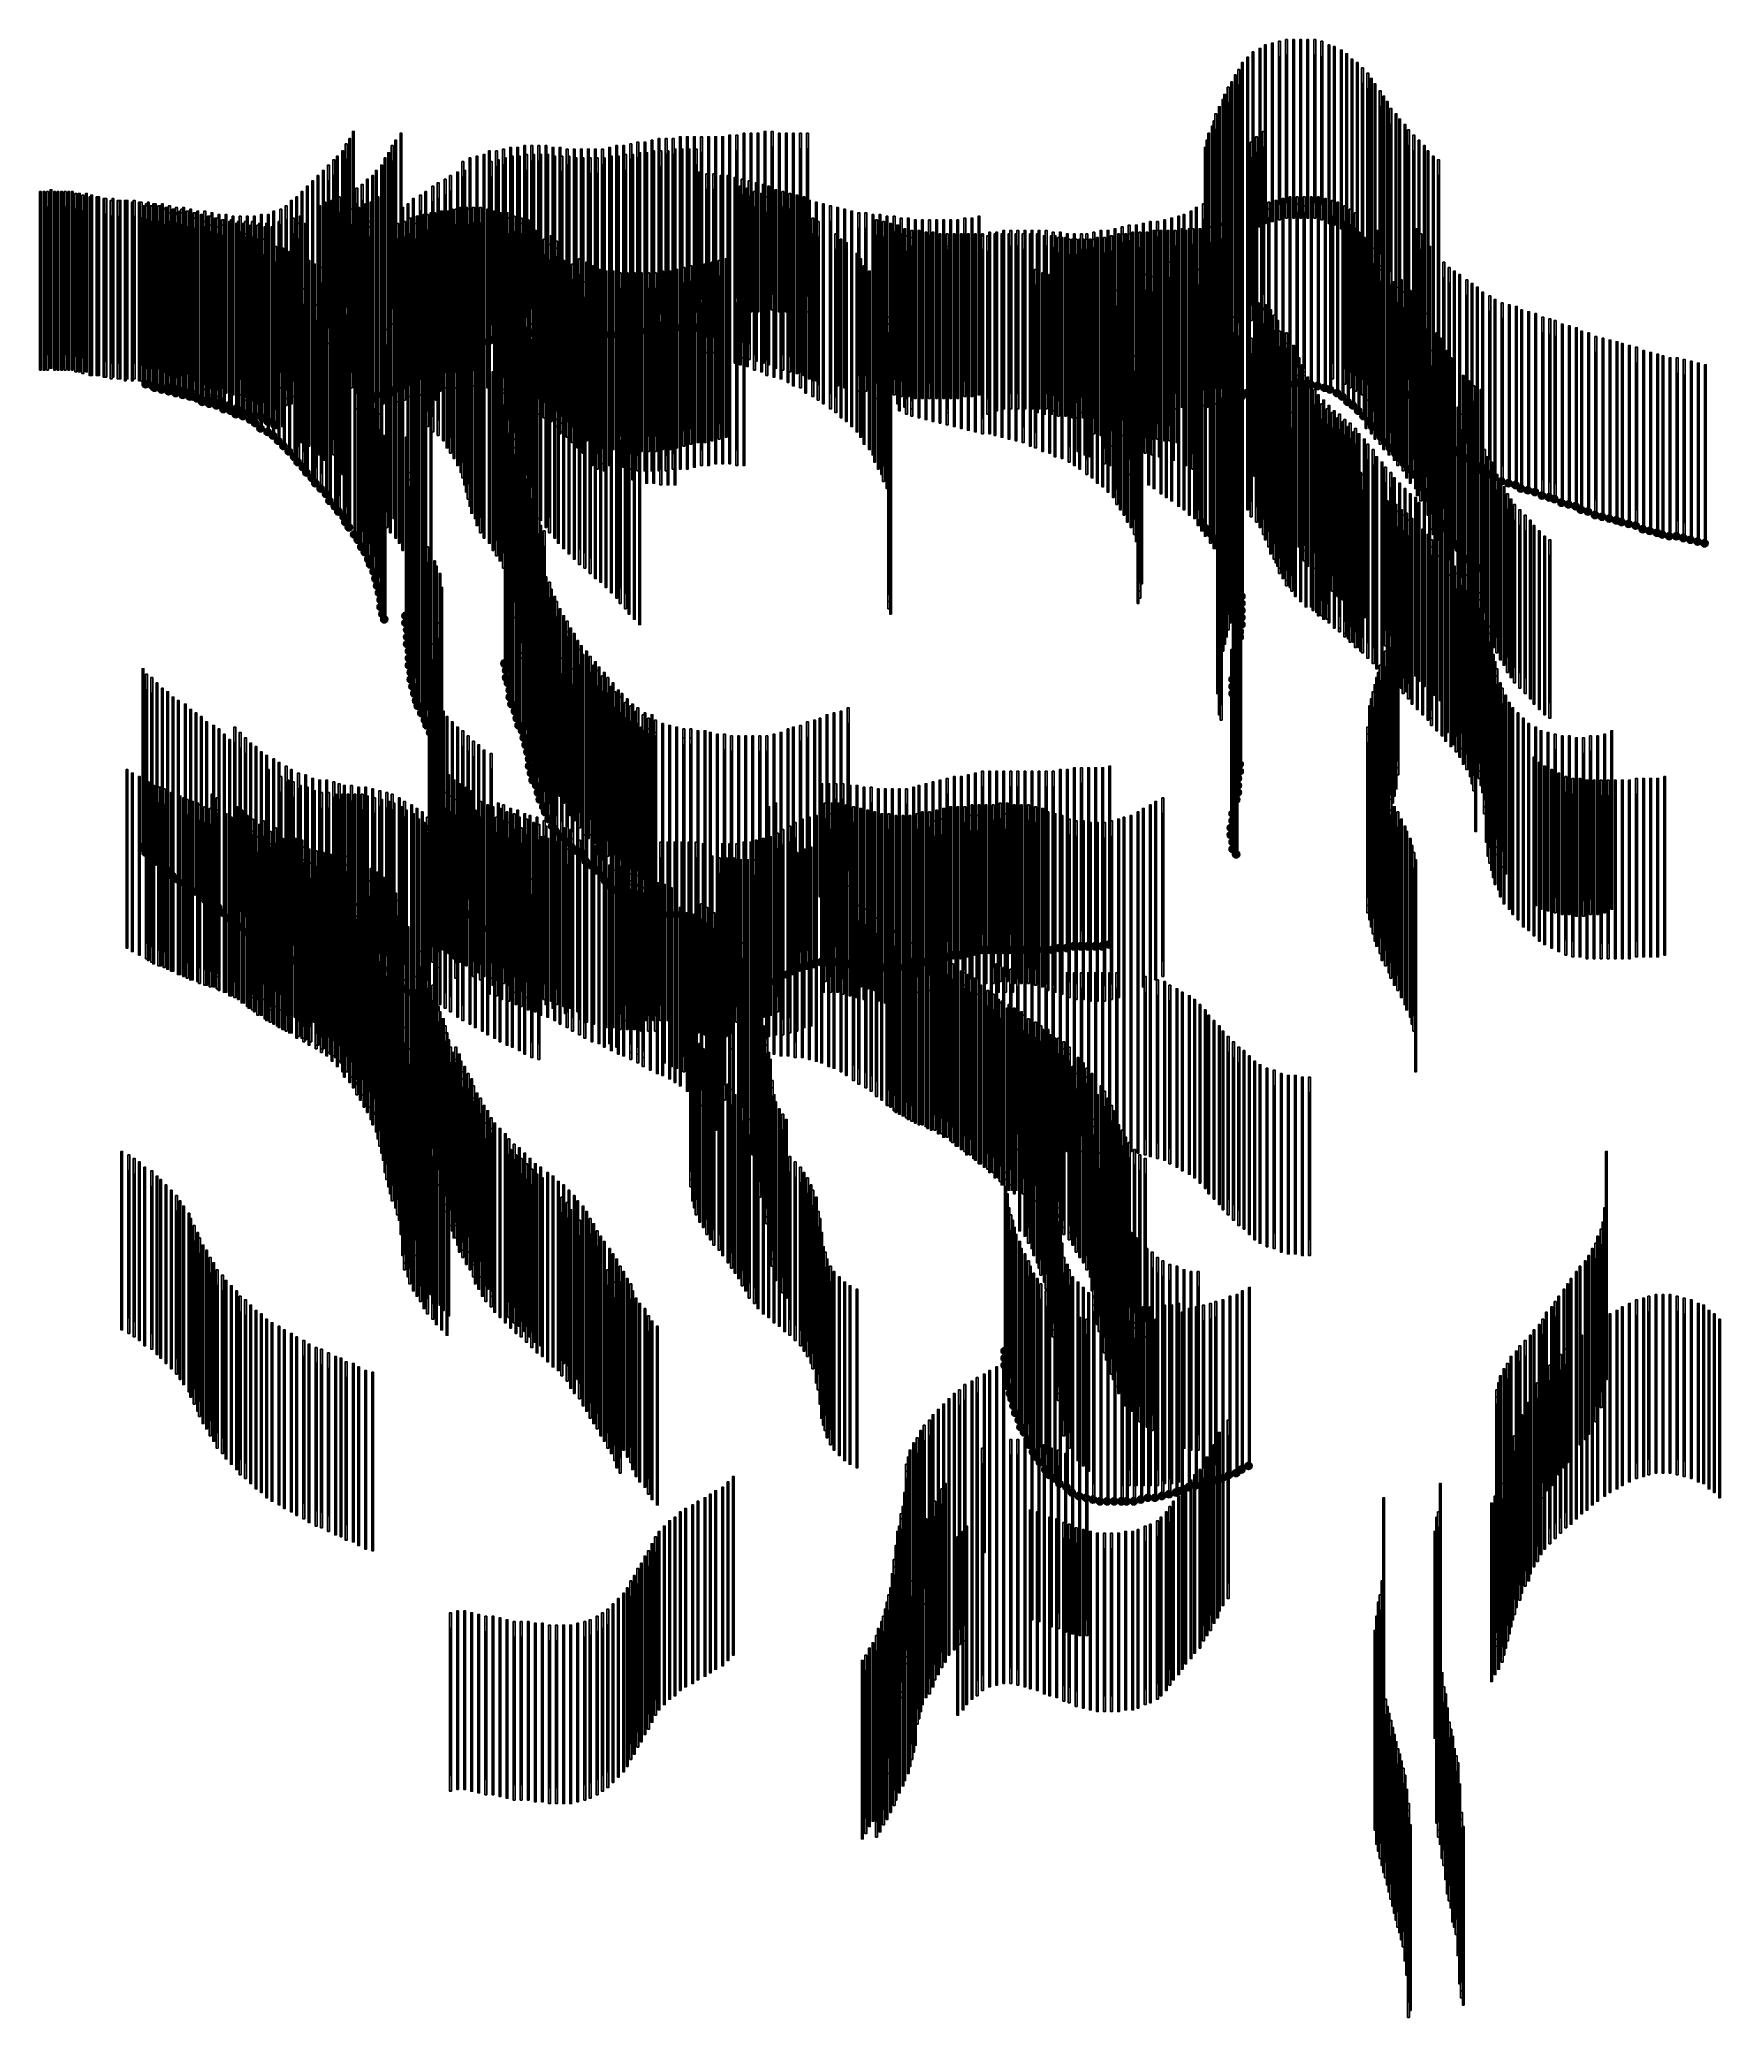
# Model space of a CAD drawing. Header units: metres. Extents: x -172 to 779, y -182 to 937.
import ezdxf

# ---------------------------------------------------------------- set-up
doc = ezdxf.new("R2010")
doc.units = ezdxf.units.M

msp = doc.modelspace()

# ---------------------------------------------------------------- linework, layer by layer
for points in [[(514, 829), (515, 829), (515, 930), (515.0001, 930.0001, 0.0001)], [(515, 930), (514, 829), (514, 930), (514.0001, 930.0001, 0.0001)], [(518, 831), (519, 831), (519, 932), (519.0001, 932.0001, 0.0001)], [(519, 932), (518, 831), (518, 932), (518.0001, 932.0001, 0.0001)], [(521, 833), (522, 833), (522, 934), (522.0001, 934.0001, 0.0001)], [(522, 934), (521, 833), (521, 934), (521.0001, 934.0001, 0.0001)], [(525, 834), (526, 834), (526, 935), (526.0001, 935.0001, 0.0001)], [(526, 935), (525, 834), (525, 935), (525.0001, 935.0001, 0.0001)], [(529, 835), (530, 835), (530, 936), (530.0001, 936.0001, 0.0001)], [(530, 936), (529, 835), (529, 936), (529.0001, 936.0001, 0.0001)], [(533, 836), (534, 836), (534, 937), (534.0001, 937.0001, 0.0001)], [(534, 937), (533, 836), (533, 937), (533.0001, 937.0001, 0.0001)], [(537, 836), (538, 836), (538, 937), (538.0001, 937.0001, 0.0001)], [(538, 937), (537, 836), (537, 937), (537.0001, 937.0001, 0.0001)], [(541, 836), (542, 836), (542, 937), (542.0001, 937.0001, 0.0001)], [(542, 937), (541, 836), (541, 937), (541.0001, 937.0001, 0.0001)], [(545, 836), (546, 836), (546, 937), (546.0001, 937.0001, 0.0001)], [(546, 937), (545, 836), (545, 937), (545.0001, 937.0001, 0.0001)], [(549, 836), (550, 836), (550, 937), (550.0001, 937.0001, 0.0001)], [(550, 937), (549, 836), (549, 937), (549.0001, 937.0001, 0.0001)], [(553, 835), (554, 835), (554, 936), (554.0001, 936.0001, 0.0001)], [(554, 936), (553, 835), (553, 936), (553.0001, 936.0001, 0.0001)], [(557, 833), (558, 833), (558, 934), (558.0001, 934.0001, 0.0001)], [(558, 934), (557, 833), (557, 934), (557.0001, 934.0001, 0.0001)], [(560, 832), (561, 832), (561, 933), (561.0001, 933.0001, 0.0001)], [(561, 933), (560, 832), (560, 933), (560.0001, 933.0001, 0.0001)], [(564, 830), (565, 830), (565, 931), (565.0001, 931.0001, 0.0001)], [(565, 931), (564, 830), (564, 931), (564.0001, 931.0001, 0.0001)], [(567, 828), (568, 828), (568, 929), (568.0001, 929.0001, 0.0001)], [(568, 929), (567, 828), (567, 929), (567.0001, 929.0001, 0.0001)], [(506, 819), (507, 819), (507, 920), (507.0001, 920.0001, 0.0001)], [(507, 920), (506, 819), (506, 920), (506.0001, 920.0001, 0.0001)], [(508, 823), (509, 823), (509, 924), (509.0001, 924.0001, 0.0001)], [(509, 924), (508, 823), (508, 924), (508.0001, 924.0001, 0.0001)], [(511, 826), (512, 826), (512, 927), (512.0001, 927.0001, 0.0001)], [(512, 927), (511, 826), (511, 927), (511.0001, 927.0001, 0.0001)], [(570, 825), (571, 825), (571, 926), (571.0001, 926.0001, 0.0001)], [(571, 926), (570, 825), (570, 926), (570.0001, 926.0001, 0.0001)], [(573, 823), (574, 823), (574, 924), (574.0001, 924.0001, 0.0001)], [(574, 924), (573, 823), (573, 924), (573.0001, 924.0001, 0.0001)], [(576, 820), (577, 820), (577, 921), (577.0001, 921.0001, 0.0001)], [(577, 921), (576, 820), (576, 921), (576.0001, 921.0001, 0.0001)], [(579, 817), (580, 817), (580, 918), (580.0001, 918.0001, 0.0001)], [(580, 918), (579, 817), (579, 918), (579.0001, 918.0001, 0.0001)], [(500, 809), (501, 809), (501, 910), (501.0001, 910.0001, 0.0001)], [(501, 910), (500, 809), (500, 910), (500.0001, 910.0001, 0.0001)], [(502, 812), (503, 812), (503, 913), (503.0001, 913.0001, 0.0001)], [(503, 913), (502, 812), (502, 913), (502.0001, 913.0001, 0.0001)], [(504, 816), (505, 816), (505, 917), (505.0001, 917.0001, 0.0001)], [(505, 917), (504, 816), (504, 917), (504.0001, 917.0001, 0.0001)], [(581, 814), (582, 814), (582, 915), (582.0001, 915.0001, 0.0001)], [(582, 915), (581, 814), (581, 915), (581.0001, 915.0001, 0.0001)], [(583, 811), (584, 811), (584, 912), (584.0001, 912.0001, 0.0001)], [(584, 912), (583, 811), (583, 912), (583.0001, 912.0001, 0.0001)], [(586, 807), (587, 807), (587, 908), (587.0001, 908.0001, 0.0001)], [(587, 908), (586, 807), (586, 908), (586.0001, 908.0001, 0.0001)], [(495, 798), (496, 798), (496, 899), (496.0001, 899.0001, 0.0001)], [(496, 899), (495, 798), (495, 899), (495.0001, 899.0001, 0.0001)], [(497, 802), (498, 802), (498, 903), (498.0001, 903.0001, 0.0001)], [(498, 903), (497, 802), (497, 903), (497.0001, 903.0001, 0.0001)], [(498, 805), (499, 805), (499, 906), (499.0001, 906.0001, 0.0001)], [(499, 906), (498, 805), (498, 906), (498.0001, 906.0001, 0.0001)], [(588, 804), (589, 804), (589, 905), (589.0001, 905.0001, 0.0001)], [(589, 905), (588, 804), (588, 905), (588.0001, 905.0001, 0.0001)], [(590, 801), (591, 801), (591, 902), (591.0001, 902.0001, 0.0001)], [(591, 902), (590, 801), (590, 902), (590.0001, 902.0001, 0.0001)], [(592, 797), (593, 797), (593, 898), (593.0001, 898.0001, 0.0001)], [(593, 898), (592, 797), (592, 898), (592.0001, 898.0001, 0.0001)], [(5, 784), (6, 784), (6, 885), (6.0001, 885.0001, 0.0001)], [(6, 885), (5, 784), (5, 885), (5.0001, 885.0001, 0.0001)], [(238, 784), (239, 784), (239, 885), (239.0001, 885.0001, 0.0001)], [(239, 885), (238, 784), (238, 885), (238.0001, 885.0001, 0.0001)], [(242, 784), (243, 784), (243, 885), (243.0001, 885.0001, 0.0001)], [(243, 885), (242, 784), (242, 885), (242.0001, 885.0001, 0.0001)], [(491, 787), (492, 787), (492, 888), (492.0001, 888.0001, 0.0001)], [(492, 888), (491, 787), (491, 888), (491.0001, 888.0001, 0.0001)], [(492, 790), (493, 790), (493, 891), (493.0001, 891.0001, 0.0001)], [(493, 891), (492, 790), (492, 891), (492.0001, 891.0001, 0.0001)], [(493, 794), (494, 794), (494, 895), (494.0001, 895.0001, 0.0001)], [(494, 895), (493, 794), (493, 895), (493.0001, 895.0001, 0.0001)], [(520, 784), (521, 784), (521, 885), (521.0001, 885.0001, 0.0001)], [(521, 885), (520, 784), (520, 885), (520.0001, 885.0001, 0.0001)], [(595, 794), (596, 794), (596, 895), (596.0001, 895.0001, 0.0001)], [(596, 895), (595, 794), (595, 895), (595.0001, 895.0001, 0.0001)], [(597, 791), (598, 791), (598, 892), (598.0001, 892.0001, 0.0001)], [(598, 892), (597, 791), (597, 892), (597.0001, 892.0001, 0.0001)], [(600, 788), (601, 788), (601, 889), (601.0001, 889.0001, 0.0001)], [(601, 889), (600, 788), (600, 889), (600.0001, 889.0001, 0.0001)], [(602, 785), (603, 785), (603, 886), (603.0001, 886.0001, 0.0001)], [(603, 886), (602, 785), (602, 886), (602.0001, 886.0001, 0.0001)], [(-1, 773), (0, 773), (0, 874), (0.0001, 874.0001, 0.0001)], [(0, 874), (-1, 773), (-1, 874), (-0.9999, 874.0001, 0.0001)], [(1, 777), (2, 777), (2, 878), (2.0001, 878.0001, 0.0001)], [(2, 878), (1, 777), (1, 878), (1.0001, 878.0001, 0.0001)], [(3, 780), (4, 780), (4, 881), (4.0001, 881.0001, 0.0001)], [(4, 881), (3, 780), (3, 881), (3.0001, 881.0001, 0.0001)], [(25, 772), (26, 772), (26, 873), (26.0001, 873.0001, 0.0001)], [(26, 873), (25, 772), (25, 873), (25.0001, 873.0001, 0.0001)], [(27, 776), (28, 776), (28, 877), (28.0001, 877.0001, 0.0001)], [(28, 877), (27, 776), (27, 877), (27.0001, 877.0001, 0.0001)], [(29, 779), (30, 779), (30, 880), (30.0001, 880.0001, 0.0001)], [(30, 880), (29, 779), (29, 880), (29.0001, 880.0001, 0.0001)], [(32, 783), (33, 783), (33, 884), (33.0001, 884.0001, 0.0001)], [(33, 884), (32, 783), (32, 884), (32.0001, 884.0001, 0.0001)], [(82, 773), (83, 773), (83, 874), (83.0001, 874.0001, 0.0001)], [(83, 874), (82, 773), (82, 874), (82.0001, 874.0001, 0.0001)], [(86, 773), (87, 773), (87, 874), (87.0001, 874.0001, 0.0001)], [(87, 874), (86, 773), (86, 874), (86.0001, 874.0001, 0.0001)], [(90, 774), (91, 774), (91, 875), (91.0001, 875.0001, 0.0001)], [(91, 875), (90, 774), (90, 875), (90.0001, 875.0001, 0.0001)], [(94, 775), (95, 775), (95, 876), (95.0001, 876.0001, 0.0001)], [(95, 876), (94, 775), (94, 876), (94.0001, 876.0001, 0.0001)], [(98, 775), (99, 775), (99, 876), (99.0001, 876.0001, 0.0001)], [(99, 876), (98, 775), (98, 876), (98.0001, 876.0001, 0.0001)], [(102, 776), (103, 776), (103, 877), (103.0001, 877.0001, 0.0001)], [(103, 877), (102, 776), (102, 877), (102.0001, 877.0001, 0.0001)], [(106, 776), (107, 776), (107, 877), (107.0001, 877.0001, 0.0001)], [(107, 877), (106, 776), (106, 877), (106.0001, 877.0001, 0.0001)], [(110, 776), (111, 776), (111, 877), (111.0001, 877.0001, 0.0001)], [(111, 877), (110, 776), (110, 877), (110.0001, 877.0001, 0.0001)], [(114, 776), (115, 776), (115, 877), (115.0001, 877.0001, 0.0001)], [(115, 877), (114, 776), (114, 877), (114.0001, 877.0001, 0.0001)], [(118, 775), (119, 775), (119, 876), (119.0001, 876.0001, 0.0001)], [(119, 876), (118, 775), (118, 876), (118.0001, 876.0001, 0.0001)], [(122, 775), (123, 775), (123, 876), (123.0001, 876.0001, 0.0001)], [(123, 876), (122, 775), (122, 876), (122.0001, 876.0001, 0.0001)], [(126, 774), (127, 774), (127, 875), (127.0001, 875.0001, 0.0001)], [(127, 875), (126, 774), (126, 875), (126.0001, 875.0001, 0.0001)], [(130, 774), (131, 774), (131, 875), (131.0001, 875.0001, 0.0001)], [(131, 875), (130, 774), (130, 875), (130.0001, 875.0001, 0.0001)], [(134, 774), (135, 774), (135, 875), (135.0001, 875.0001, 0.0001)], [(135, 875), (134, 774), (134, 875), (134.0001, 875.0001, 0.0001)], [(138, 774), (139, 774), (139, 875), (139.0001, 875.0001, 0.0001)], [(139, 875), (138, 774), (138, 875), (138.0001, 875.0001, 0.0001)], [(142, 774), (143, 774), (143, 875), (143.0001, 875.0001, 0.0001)], [(143, 875), (142, 774), (142, 875), (142.0001, 875.0001, 0.0001)], [(146, 774), (147, 774), (147, 875), (147.0001, 875.0001, 0.0001)], [(147, 875), (146, 774), (146, 875), (146.0001, 875.0001, 0.0001)], [(150, 775), (151, 775), (151, 876), (151.0001, 876.0001, 0.0001)], [(151, 876), (150, 775), (150, 876), (150.0001, 876.0001, 0.0001)], [(154, 776), (155, 776), (155, 877), (155.0001, 877.0001, 0.0001)], [(155, 877), (154, 776), (154, 877), (154.0001, 877.0001, 0.0001)], [(158, 776), (159, 776), (159, 877), (159.0001, 877.0001, 0.0001)], [(159, 877), (158, 776), (158, 877), (158.0001, 877.0001, 0.0001)], [(162, 777), (163, 777), (163, 878), (163.0001, 878.0001, 0.0001)], [(163, 878), (162, 777), (162, 878), (162.0001, 878.0001, 0.0001)], [(166, 778), (167, 778), (167, 879), (167.0001, 879.0001, 0.0001)], [(167, 879), (166, 778), (166, 879), (166.0001, 879.0001, 0.0001)], [(167, 772), (168, 772), (168, 873), (168.0001, 873.0001, 0.0001)], [(168, 873), (167, 772), (167, 873), (167.0001, 873.0001, 0.0001)], [(170, 778), (171, 778), (171, 879), (171.0001, 879.0001, 0.0001)], [(171, 879), (170, 778), (170, 879), (170.0001, 879.0001, 0.0001)], [(171, 772), (172, 772), (172, 873), (172.0001, 873.0001, 0.0001)], [(172, 873), (171, 772), (171, 873), (171.0001, 873.0001, 0.0001)], [(174, 779), (175, 779), (175, 880), (175.0001, 880.0001, 0.0001)], [(175, 880), (174, 779), (174, 880), (174.0001, 880.0001, 0.0001)], [(175, 773), (176, 773), (176, 874), (176.0001, 874.0001, 0.0001)], [(176, 874), (175, 773), (175, 874), (175.0001, 874.0001, 0.0001)], [(178, 780), (179, 780), (179, 881), (179.0001, 881.0001, 0.0001)], [(179, 881), (178, 780), (178, 881), (178.0001, 881.0001, 0.0001)], [(179, 773), (180, 773), (180, 874), (180.0001, 874.0001, 0.0001)], [(180, 874), (179, 773), (179, 874), (179.0001, 874.0001, 0.0001)], [(182, 780), (183, 780), (183, 881), (183.0001, 881.0001, 0.0001)], [(183, 881), (182, 780), (182, 881), (182.0001, 881.0001, 0.0001)], [(183, 773), (184, 773), (184, 874), (184.0001, 874.0001, 0.0001)], [(184, 874), (183, 773), (183, 874), (183.0001, 874.0001, 0.0001)], [(186, 780), (187, 780), (187, 881), (187.0001, 881.0001, 0.0001)], [(187, 881), (186, 780), (186, 881), (186.0001, 881.0001, 0.0001)], [(187, 774), (188, 774), (188, 875), (188.0001, 875.0001, 0.0001)], [(188, 875), (187, 774), (187, 875), (187.0001, 875.0001, 0.0001)], [(190, 781), (191, 781), (191, 882), (191.0001, 882.0001, 0.0001)], [(191, 882), (190, 781), (190, 882), (190.0001, 882.0001, 0.0001)], [(191, 774), (192, 774), (192, 875), (192.0001, 875.0001, 0.0001)], [(192, 875), (191, 774), (191, 875), (191.0001, 875.0001, 0.0001)], [(194, 781), (195, 781), (195, 882), (195.0001, 882.0001, 0.0001)], [(195, 882), (194, 781), (194, 882), (194.0001, 882.0001, 0.0001)], [(195, 774), (196, 774), (196, 875), (196.0001, 875.0001, 0.0001)], [(196, 875), (195, 774), (195, 875), (195.0001, 875.0001, 0.0001)], [(198, 781), (199, 781), (199, 882), (199.0001, 882.0001, 0.0001)], [(199, 882), (198, 781), (198, 882), (198.0001, 882.0001, 0.0001)], [(199, 774), (200, 774), (200, 875), (200.0001, 875.0001, 0.0001)], [(200, 875), (199, 774), (199, 875), (199.0001, 875.0001, 0.0001)], [(202, 781), (203, 781), (203, 882), (203.0001, 882.0001, 0.0001)], [(203, 882), (202, 781), (202, 882), (202.0001, 882.0001, 0.0001)], [(206, 781), (207, 781), (207, 882), (207.0001, 882.0001, 0.0001)], [(207, 882), (206, 781), (206, 882), (206.0001, 882.0001, 0.0001)], [(210, 781), (211, 781), (211, 882), (211.0001, 882.0001, 0.0001)], [(211, 882), (210, 781), (210, 882), (210.0001, 882.0001, 0.0001)], [(214, 781), (215, 781), (215, 882), (215.0001, 882.0001, 0.0001)], [(215, 882), (214, 781), (214, 882), (214.0001, 882.0001, 0.0001)], [(218, 782), (219, 782), (219, 883), (219.0001, 883.0001, 0.0001)], [(219, 883), (218, 782), (218, 883), (218.0001, 883.0001, 0.0001)], [(222, 782), (223, 782), (223, 883), (223.0001, 883.0001, 0.0001)], [(223, 883), (222, 782), (222, 883), (222.0001, 883.0001, 0.0001)], [(226, 783), (227, 783), (227, 884), (227.0001, 884.0001, 0.0001)], [(227, 884), (226, 783), (226, 884), (226.0001, 884.0001, 0.0001)], [(230, 783), (231, 783), (231, 884), (231.0001, 884.0001, 0.0001)], [(231, 884), (230, 783), (230, 884), (230.0001, 884.0001, 0.0001)], [(234, 783), (235, 783), (235, 884), (235.0001, 884.0001, 0.0001)], [(235, 884), (234, 783), (234, 884), (234.0001, 884.0001, 0.0001)], [(246, 783), (247, 783), (247, 884), (247.0001, 884.0001, 0.0001)], [(247, 884), (246, 783), (246, 884), (246.0001, 884.0001, 0.0001)], [(250, 783), (251, 783), (251, 884), (251.0001, 884.0001, 0.0001)], [(251, 884), (250, 783), (250, 884), (250.0001, 884.0001, 0.0001)], [(254, 783), (255, 783), (255, 884), (255.0001, 884.0001, 0.0001)], [(255, 884), (254, 783), (254, 884), (254.0001, 884.0001, 0.0001)], [(258, 783), (259, 783), (259, 884), (259.0001, 884.0001, 0.0001)], [(259, 884), (258, 783), (258, 884), (258.0001, 884.0001, 0.0001)], [(262, 783), (263, 783), (263, 884), (263.0001, 884.0001, 0.0001)], [(263, 884), (262, 783), (262, 884), (262.0001, 884.0001, 0.0001)], [(487, 775), (488, 775), (488, 876), (488.0001, 876.0001, 0.0001)], [(488, 876), (487, 775), (487, 876), (487.0001, 876.0001, 0.0001)], [(488, 779), (489, 779), (489, 880), (489.0001, 880.0001, 0.0001)], [(489, 880), (488, 779), (488, 880), (488.0001, 880.0001, 0.0001)], [(489, 783), (490, 783), (490, 884), (490.0001, 884.0001, 0.0001)], [(490, 884), (489, 783), (489, 884), (489.0001, 884.0001, 0.0001)], [(511, 774), (512, 774), (512, 875), (512.0001, 875.0001, 0.0001)], [(512, 875), (511, 774), (511, 875), (511.0001, 875.0001, 0.0001)], [(513, 778), (514, 778), (514, 879), (514.0001, 879.0001, 0.0001)], [(514, 879), (513, 778), (513, 879), (513.0001, 879.0001, 0.0001)], [(516, 781), (517, 781), (517, 882), (517.0001, 882.0001, 0.0001)], [(517, 882), (516, 781), (516, 882), (516.0001, 882.0001, 0.0001)], [(605, 782), (606, 782), (606, 883), (606.0001, 883.0001, 0.0001)], [(606, 883), (605, 782), (605, 883), (605.0001, 883.0001, 0.0001)], [(608, 779), (609, 779), (609, 880), (609.0001, 880.0001, 0.0001)], [(609, 880), (608, 779), (608, 880), (608.0001, 880.0001, 0.0001)], [(611, 776), (612, 776), (612, 877), (612.0001, 877.0001, 0.0001)], [(612, 877), (611, 776), (611, 877), (611.0001, 877.0001, 0.0001)], [(613, 773), (614, 773), (614, 874), (614.0001, 874.0001, 0.0001)], [(614, 874), (613, 773), (613, 874), (613.0001, 874.0001, 0.0001)], [(-12, 762), (-11, 762), (-11, 863), (-10.9999, 863.0001, 0.0001)], [(-11, 863), (-12, 762), (-12, 863), (-11.9999, 863.0001, 0.0001)], [(-9, 765), (-8, 765), (-8, 866), (-7.9999, 866.0001, 0.0001)], [(-8, 866), (-9, 765), (-9, 866), (-8.9999, 866.0001, 0.0001)], [(-6, 768), (-5, 768), (-5, 869), (-4.9999, 869.0001, 0.0001)], [(-5, 869), (-6, 768), (-6, 869), (-5.9999, 869.0001, 0.0001)], [(-4, 770), (-3, 770), (-3, 871), (-2.9999, 871.0001, 0.0001)], [(-3, 871), (-4, 770), (-4, 871), (-3.9999, 871.0001, 0.0001)], [(18, 762), (19, 762), (19, 863), (19.0001, 863.0001, 0.0001)], [(19, 863), (18, 762), (18, 863), (18.0001, 863.0001, 0.0001)], [(21, 765), (22, 765), (22, 866), (22.0001, 866.0001, 0.0001)], [(22, 866), (21, 765), (21, 866), (21.0001, 866.0001, 0.0001)], [(23, 769), (24, 769), (24, 870), (24.0001, 870.0001, 0.0001)], [(24, 870), (23, 769), (23, 870), (23.0001, 870.0001, 0.0001)], [(64, 761), (65, 761), (65, 862), (65.0001, 862.0001, 0.0001)], [(65, 862), (64, 761), (64, 862), (64.0001, 862.0001, 0.0001)], [(67, 767), (68, 767), (68, 868), (68.0001, 868.0001, 0.0001)], [(68, 868), (67, 767), (67, 868), (67.0001, 868.0001, 0.0001)], [(68, 762), (69, 762), (69, 863), (69.0001, 863.0001, 0.0001)], [(69, 863), (68, 762), (68, 863), (68.0001, 863.0001, 0.0001)], [(71, 769), (72, 769), (72, 870), (72.0001, 870.0001, 0.0001)], [(72, 870), (71, 769), (71, 870), (71.0001, 870.0001, 0.0001)], [(71, 764), (72, 764), (72, 865), (72.0001, 865.0001, 0.0001)], [(72, 865), (71, 764), (71, 865), (71.0001, 865.0001, 0.0001)], [(75, 770), (76, 770), (76, 871), (76.0001, 871.0001, 0.0001)], [(76, 871), (75, 770), (75, 871), (75.0001, 871.0001, 0.0001)], [(75, 765), (76, 765), (76, 866), (76.0001, 866.0001, 0.0001)], [(76, 866), (75, 765), (75, 866), (75.0001, 866.0001, 0.0001)], [(79, 771), (80, 771), (80, 872), (80.0001, 872.0001, 0.0001)], [(80, 872), (79, 771), (79, 872), (79.0001, 872.0001, 0.0001)], [(79, 766), (80, 766), (80, 867), (80.0001, 867.0001, 0.0001)], [(80, 867), (79, 766), (79, 867), (79.0001, 867.0001, 0.0001)], [(83, 767), (84, 767), (84, 868), (84.0001, 868.0001, 0.0001)], [(84, 868), (83, 767), (83, 868), (83.0001, 868.0001, 0.0001)], [(87, 768), (88, 768), (88, 869), (88.0001, 869.0001, 0.0001)], [(88, 869), (87, 768), (87, 869), (87.0001, 869.0001, 0.0001)], [(91, 769), (92, 769), (92, 870), (92.0001, 870.0001, 0.0001)], [(92, 870), (91, 769), (91, 870), (91.0001, 870.0001, 0.0001)], [(95, 770), (96, 770), (96, 871), (96.0001, 871.0001, 0.0001)], [(96, 871), (95, 770), (95, 871), (95.0001, 871.0001, 0.0001)], [(99, 770), (100, 770), (100, 871), (100.0001, 871.0001, 0.0001)], [(100, 871), (99, 770), (99, 871), (99.0001, 871.0001, 0.0001)], [(103, 771), (104, 771), (104, 872), (104.0001, 872.0001, 0.0001)], [(104, 872), (103, 771), (103, 872), (103.0001, 872.0001, 0.0001)], [(107, 771), (108, 771), (108, 872), (108.0001, 872.0001, 0.0001)], [(108, 872), (107, 771), (107, 872), (107.0001, 872.0001, 0.0001)], [(111, 771), (112, 771), (112, 872), (112.0001, 872.0001, 0.0001)], [(112, 872), (111, 771), (111, 872), (111.0001, 872.0001, 0.0001)], [(115, 771), (116, 771), (116, 872), (116.0001, 872.0001, 0.0001)], [(116, 872), (115, 771), (115, 872), (115.0001, 872.0001, 0.0001)], [(119, 770), (120, 770), (120, 871), (120.0001, 871.0001, 0.0001)], [(120, 871), (119, 770), (119, 871), (119.0001, 871.0001, 0.0001)], [(123, 770), (124, 770), (124, 871), (124.0001, 871.0001, 0.0001)], [(124, 871), (123, 770), (123, 871), (123.0001, 871.0001, 0.0001)], [(127, 770), (128, 770), (128, 871), (128.0001, 871.0001, 0.0001)], [(128, 871), (127, 770), (127, 871), (127.0001, 871.0001, 0.0001)], [(131, 769), (132, 769), (132, 870), (132.0001, 870.0001, 0.0001)], [(132, 870), (131, 769), (131, 870), (131.0001, 870.0001, 0.0001)], [(135, 769), (136, 769), (136, 870), (136.0001, 870.0001, 0.0001)], [(136, 870), (135, 769), (135, 870), (135.0001, 870.0001, 0.0001)], [(139, 769), (140, 769), (140, 870), (140.0001, 870.0001, 0.0001)], [(140, 870), (139, 769), (139, 870), (139.0001, 870.0001, 0.0001)], [(143, 769), (144, 769), (144, 870), (144.0001, 870.0001, 0.0001)], [(144, 870), (143, 769), (143, 870), (143.0001, 870.0001, 0.0001)], [(147, 769), (148, 769), (148, 870), (148.0001, 870.0001, 0.0001)], [(148, 870), (147, 769), (147, 870), (147.0001, 870.0001, 0.0001)], [(151, 770), (152, 770), (152, 871), (152.0001, 871.0001, 0.0001)], [(152, 871), (151, 770), (151, 871), (151.0001, 871.0001, 0.0001)], [(155, 770), (156, 770), (156, 871), (156.0001, 871.0001, 0.0001)], [(156, 871), (155, 770), (155, 871), (155.0001, 871.0001, 0.0001)], [(159, 771), (160, 771), (160, 872), (160.0001, 872.0001, 0.0001)], [(160, 872), (159, 771), (159, 872), (159.0001, 872.0001, 0.0001)], [(163, 771), (164, 771), (164, 872), (164.0001, 872.0001, 0.0001)], [(164, 872), (163, 771), (163, 872), (163.0001, 872.0001, 0.0001)], [(166, 762), (167, 762), (167, 863), (167.0001, 863.0001, 0.0001)], [(167, 863), (166, 762), (166, 863), (166.0001, 863.0001, 0.0001)], [(170, 762), (171, 762), (171, 863), (171.0001, 863.0001, 0.0001)], [(171, 863), (170, 762), (170, 863), (170.0001, 863.0001, 0.0001)], [(174, 762), (175, 762), (175, 863), (175.0001, 863.0001, 0.0001)], [(175, 863), (174, 762), (174, 863), (174.0001, 863.0001, 0.0001)], [(178, 762), (179, 762), (179, 863), (179.0001, 863.0001, 0.0001)], [(179, 863), (178, 762), (178, 863), (178.0001, 863.0001, 0.0001)], [(182, 763), (183, 763), (183, 864), (183.0001, 864.0001, 0.0001)], [(183, 864), (182, 763), (182, 864), (182.0001, 864.0001, 0.0001)], [(186, 763), (187, 763), (187, 864), (187.0001, 864.0001, 0.0001)], [(187, 864), (186, 763), (186, 864), (186.0001, 864.0001, 0.0001)], [(190, 762), (191, 762), (191, 863), (191.0001, 863.0001, 0.0001)], [(191, 863), (190, 762), (190, 863), (190.0001, 863.0001, 0.0001)], [(194, 762), (195, 762), (195, 863), (195.0001, 863.0001, 0.0001)], [(195, 863), (194, 762), (194, 863), (194.0001, 863.0001, 0.0001)], [(198, 762), (199, 762), (199, 863), (199.0001, 863.0001, 0.0001)], [(199, 863), (198, 762), (198, 863), (198.0001, 863.0001, 0.0001)], [(201, 761), (202, 761), (202, 862), (202.0001, 862.0001, 0.0001)], [(202, 862), (201, 761), (201, 862), (201.0001, 862.0001, 0.0001)], [(502, 761), (503, 761), (503, 862), (503.0001, 862.0001, 0.0001)], [(503, 862), (502, 761), (502, 862), (502.0001, 862.0001, 0.0001)], [(504, 764), (505, 764), (505, 865), (505.0001, 865.0001, 0.0001)], [(505, 865), (504, 764), (504, 865), (504.0001, 865.0001, 0.0001)], [(506, 768), (507, 768), (507, 869), (507.0001, 869.0001, 0.0001)], [(507, 869), (506, 768), (506, 869), (506.0001, 869.0001, 0.0001)], [(508, 771), (509, 771), (509, 872), (509.0001, 872.0001, 0.0001)], [(509, 872), (508, 771), (508, 872), (508.0001, 872.0001, 0.0001)], [(616, 770), (617, 770), (617, 871), (617.0001, 871.0001, 0.0001)], [(617, 871), (616, 770), (616, 871), (616.0001, 871.0001, 0.0001)], [(619, 768), (620, 768), (620, 869), (620.0001, 869.0001, 0.0001)], [(620, 869), (619, 768), (619, 869), (619.0001, 869.0001, 0.0001)], [(-172, 750), (-171, 750), (-171, 851), (-170.9999, 851.0001, 0.0001)], [(-171, 851), (-172, 750), (-172, 851), (-171.9999, 851.0001, 0.0001)], [(-170, 750), (-169, 750), (-169, 851), (-168.9999, 851.0001, 0.0001)], [(-169, 851), (-170, 750), (-170, 851), (-169.9999, 851.0001, 0.0001)], [(-168, 750), (-167, 750), (-167, 851), (-166.9999, 851.0001, 0.0001)], [(-167, 851), (-168, 750), (-168, 851), (-167.9999, 851.0001, 0.0001)], [(-166, 751), (-165, 751), (-165, 852), (-164.9999, 852.0001, 0.0001)], [(-165, 852), (-166, 751), (-166, 852), (-165.9999, 852.0001, 0.0001)], [(-164, 750), (-163, 750), (-163, 851), (-162.9999, 851.0001, 0.0001)], [(-163, 851), (-164, 750), (-164, 851), (-163.9999, 851.0001, 0.0001)], [(-162, 750), (-161, 750), (-161, 851), (-160.9999, 851.0001, 0.0001)], [(-161, 851), (-162, 750), (-162, 851), (-161.9999, 851.0001, 0.0001)], [(-160, 750), (-159, 750), (-159, 851), (-158.9999, 851.0001, 0.0001)], [(-159, 851), (-160, 750), (-160, 851), (-159.9999, 851.0001, 0.0001)], [(-158, 750), (-157, 750), (-157, 851), (-156.9999, 851.0001, 0.0001)], [(-157, 851), (-158, 750), (-158, 851), (-157.9999, 851.0001, 0.0001)], [(-156, 750), (-155, 750), (-155, 851), (-154.9999, 851.0001, 0.0001)], [(-155, 851), (-156, 750), (-156, 851), (-155.9999, 851.0001, 0.0001)], [(-154, 750), (-153, 750), (-153, 851), (-152.9999, 851.0001, 0.0001)], [(-153, 851), (-154, 750), (-154, 851), (-153.9999, 851.0001, 0.0001)], [(-24, 750), (-23, 750), (-23, 851), (-22.9999, 851.0001, 0.0001)], [(-23, 851), (-24, 750), (-24, 851), (-23.9999, 851.0001, 0.0001)], [(-21, 753), (-20, 753), (-20, 854), (-19.9999, 854.0001, 0.0001)], [(-20, 854), (-21, 753), (-21, 854), (-20.9999, 854.0001, 0.0001)], [(-18, 756), (-17, 756), (-17, 857), (-16.9999, 857.0001, 0.0001)], [(-17, 857), (-18, 756), (-18, 857), (-17.9999, 857.0001, 0.0001)], [(-15, 759), (-14, 759), (-14, 860), (-13.9999, 860.0001, 0.0001)], [(-14, 860), (-15, 759), (-15, 860), (-14.9999, 860.0001, 0.0001)], [(3, 750), (4, 750), (4, 851), (4.0001, 851.0001, 0.0001)], [(4, 851), (3, 750), (3, 851), (3.0001, 851.0001, 0.0001)], [(7, 752), (8, 752), (8, 853), (8.0001, 853.0001, 0.0001)], [(8, 853), (7, 752), (7, 853), (7.0001, 853.0001, 0.0001)], [(10, 754), (11, 754), (11, 855), (11.0001, 855.0001, 0.0001)], [(11, 855), (10, 754), (10, 855), (10.0001, 855.0001, 0.0001)], [(13, 757), (14, 757), (14, 858), (14.0001, 858.0001, 0.0001)], [(14, 858), (13, 757), (13, 858), (13.0001, 858.0001, 0.0001)], [(16, 759), (17, 759), (17, 860), (17.0001, 860.0001, 0.0001)], [(17, 860), (16, 759), (16, 860), (16.0001, 860.0001, 0.0001)], [(46, 750), (47, 750), (47, 851), (47.0001, 851.0001, 0.0001)], [(47, 851), (46, 750), (46, 851), (46.0001, 851.0001, 0.0001)], [(50, 753), (51, 753), (51, 854), (51.0001, 854.0001, 0.0001)], [(51, 854), (50, 753), (50, 854), (50.0001, 854.0001, 0.0001)], [(53, 755), (54, 755), (54, 856), (54.0001, 856.0001, 0.0001)], [(54, 856), (53, 755), (53, 856), (53.0001, 856.0001, 0.0001)], [(57, 757), (58, 757), (58, 858), (58.0001, 858.0001, 0.0001)], [(58, 858), (57, 757), (57, 858), (57.0001, 858.0001, 0.0001)], [(60, 759), (61, 759), (61, 860), (61.0001, 860.0001, 0.0001)], [(61, 860), (60, 759), (60, 860), (60.0001, 860.0001, 0.0001)], [(205, 760), (206, 760), (206, 861), (206.0001, 861.0001, 0.0001)], [(206, 861), (205, 760), (205, 861), (205.0001, 861.0001, 0.0001)], [(209, 760), (210, 760), (210, 861), (210.0001, 861.0001, 0.0001)], [(210, 861), (209, 760), (209, 861), (209.0001, 861.0001, 0.0001)], [(213, 759), (214, 759), (214, 860), (214.0001, 860.0001, 0.0001)], [(214, 860), (213, 759), (213, 860), (213.0001, 860.0001, 0.0001)], [(213, 756), (214, 756), (214, 857), (214.0001, 857.0001, 0.0001)], [(214, 857), (213, 756), (213, 857), (213.0001, 857.0001, 0.0001)], [(217, 759), (218, 759), (218, 860), (218.0001, 860.0001, 0.0001)], [(218, 860), (217, 759), (217, 860), (217.0001, 860.0001, 0.0001)], [(217, 755), (218, 755), (218, 856), (218.0001, 856.0001, 0.0001)], [(218, 856), (217, 755), (217, 856), (217.0001, 856.0001, 0.0001)], [(221, 758), (222, 758), (222, 859), (222.0001, 859.0001, 0.0001)], [(222, 859), (221, 758), (221, 859), (221.0001, 859.0001, 0.0001)], [(221, 754), (222, 754), (222, 855), (222.0001, 855.0001, 0.0001)], [(222, 855), (221, 754), (221, 855), (221.0001, 855.0001, 0.0001)], [(224, 753), (225, 753), (225, 854), (225.0001, 854.0001, 0.0001)], [(225, 854), (224, 753), (224, 854), (224.0001, 854.0001, 0.0001)], [(225, 757), (226, 757), (226, 858), (226.0001, 858.0001, 0.0001)], [(226, 858), (225, 757), (225, 858), (225.0001, 858.0001, 0.0001)], [(228, 752), (229, 752), (229, 853), (229.0001, 853.0001, 0.0001)], [(229, 853), (228, 752), (228, 853), (228.0001, 853.0001, 0.0001)], [(229, 756), (230, 756), (230, 857), (230.0001, 857.0001, 0.0001)], [(230, 857), (229, 756), (229, 857), (229.0001, 857.0001, 0.0001)], [(232, 750), (233, 750), (233, 851), (233.0001, 851.0001, 0.0001)], [(233, 851), (232, 750), (232, 851), (232.0001, 851.0001, 0.0001)], [(233, 755), (234, 755), (234, 856), (234.0001, 856.0001, 0.0001)], [(234, 856), (233, 755), (233, 856), (233.0001, 856.0001, 0.0001)], [(237, 754), (238, 754), (238, 855), (238.0001, 855.0001, 0.0001)], [(238, 855), (237, 754), (237, 855), (237.0001, 855.0001, 0.0001)], [(240, 753), (241, 753), (241, 854), (241.0001, 854.0001, 0.0001)], [(241, 854), (240, 753), (240, 854), (240.0001, 854.0001, 0.0001)], [(244, 751), (245, 751), (245, 852), (245.0001, 852.0001, 0.0001)], [(245, 852), (244, 751), (244, 852), (244.0001, 852.0001, 0.0001)], [(248, 750), (249, 750), (249, 851), (249.0001, 851.0001, 0.0001)], [(249, 851), (248, 750), (248, 851), (248.0001, 851.0001, 0.0001)], [(494, 751), (495, 751), (495, 852), (495.0001, 852.0001, 0.0001)], [(495, 852), (494, 751), (494, 852), (494.0001, 852.0001, 0.0001)], [(497, 754), (498, 754), (498, 855), (498.0001, 855.0001, 0.0001)], [(498, 855), (497, 754), (497, 855), (497.0001, 855.0001, 0.0001)], [(499, 758), (500, 758), (500, 859), (500.0001, 859.0001, 0.0001)], [(500, 859), (499, 758), (499, 859), (499.0001, 859.0001, 0.0001)], [(-152, 749), (-151, 749), (-151, 850), (-150.9999, 850.0001, 0.0001)], [(-151, 850), (-152, 749), (-152, 850), (-151.9999, 850.0001, 0.0001)], [(-150, 749), (-149, 749), (-149, 850), (-148.9999, 850.0001, 0.0001)], [(-149, 850), (-150, 749), (-150, 850), (-149.9999, 850.0001, 0.0001)], [(-148, 748), (-147, 748), (-147, 849), (-146.9999, 849.0001, 0.0001)], [(-147, 849), (-148, 748), (-148, 849), (-147.9999, 849.0001, 0.0001)], [(-146, 749), (-145, 749), (-145, 850), (-144.9999, 850.0001, 0.0001)], [(-145, 850), (-146, 749), (-146, 850), (-145.9999, 850.0001, 0.0001)], [(-144, 747), (-143, 747), (-143, 848), (-142.9999, 848.0001, 0.0001)], [(-143, 848), (-144, 747), (-144, 848), (-143.9999, 848.0001, 0.0001)], [(-143, 748), (-142, 748), (-142, 849), (-141.9999, 849.0001, 0.0001)], [(-142, 849), (-143, 748), (-143, 849), (-142.9999, 849.0001, 0.0001)], [(-143, 747), (-142, 747), (-142, 848), (-141.9999, 848.0001, 0.0001)], [(-142, 848), (-143, 747), (-143, 848), (-142.9999, 848.0001, 0.0001)], [(-140, 747), (-139, 747), (-139, 848), (-138.9999, 848.0001, 0.0001)], [(-139, 848), (-140, 747), (-140, 848), (-139.9999, 848.0001, 0.0001)], [(-139, 747), (-138, 747), (-138, 848), (-137.9999, 848.0001, 0.0001)], [(-138, 848), (-139, 747), (-139, 848), (-138.9999, 848.0001, 0.0001)], [(-139, 747), (-138, 747), (-138, 848), (-137.9999, 848.0001, 0.0001)], [(-138, 848), (-139, 747), (-139, 848), (-138.9999, 848.0001, 0.0001)], [(-136, 746), (-135, 746), (-135, 847), (-134.9999, 847.0001, 0.0001)], [(-135, 847), (-136, 746), (-136, 847), (-135.9999, 847.0001, 0.0001)], [(-135, 746), (-134, 746), (-134, 847), (-133.9999, 847.0001, 0.0001)], [(-134, 847), (-135, 746), (-135, 847), (-134.9999, 847.0001, 0.0001)], [(-135, 746), (-134, 746), (-134, 847), (-133.9999, 847.0001, 0.0001)], [(-134, 847), (-135, 746), (-135, 847), (-134.9999, 847.0001, 0.0001)], [(-132, 745), (-131, 745), (-131, 846), (-130.9999, 846.0001, 0.0001)], [(-131, 846), (-132, 745), (-132, 846), (-131.9999, 846.0001, 0.0001)], [(-132, 745), (-131, 745), (-131, 846), (-130.9999, 846.0001, 0.0001)], [(-131, 846), (-132, 745), (-132, 846), (-131.9999, 846.0001, 0.0001)], [(-131, 746), (-130, 746), (-130, 847), (-129.9999, 847.0001, 0.0001)], [(-130, 847), (-131, 746), (-131, 847), (-130.9999, 847.0001, 0.0001)], [(-128, 745), (-127, 745), (-127, 846), (-126.9999, 846.0001, 0.0001)], [(-127, 846), (-128, 745), (-128, 846), (-127.9999, 846.0001, 0.0001)], [(-128, 745), (-127, 745), (-127, 846), (-126.9999, 846.0001, 0.0001)], [(-127, 846), (-128, 745), (-128, 846), (-127.9999, 846.0001, 0.0001)], [(-127, 745), (-126, 745), (-126, 846), (-125.9999, 846.0001, 0.0001)], [(-126, 846), (-127, 745), (-127, 846), (-126.9999, 846.0001, 0.0001)], [(-124, 745), (-123, 745), (-123, 846), (-122.9999, 846.0001, 0.0001)], [(-123, 846), (-124, 745), (-124, 846), (-123.9999, 846.0001, 0.0001)], [(-124, 744), (-123, 744), (-123, 845), (-122.9999, 845.0001, 0.0001)], [(-123, 845), (-124, 744), (-124, 845), (-123.9999, 845.0001, 0.0001)], [(-123, 745), (-122, 745), (-122, 846), (-121.9999, 846.0001, 0.0001)], [(-122, 846), (-123, 745), (-123, 846), (-122.9999, 846.0001, 0.0001)], [(-120, 744), (-119, 744), (-119, 845), (-118.9999, 845.0001, 0.0001)], [(-119, 845), (-120, 744), (-120, 845), (-119.9999, 845.0001, 0.0001)], [(-120, 744), (-119, 744), (-119, 845), (-118.9999, 845.0001, 0.0001)], [(-119, 845), (-120, 744), (-120, 845), (-119.9999, 845.0001, 0.0001)], [(-119, 745), (-118, 745), (-118, 846), (-117.9999, 846.0001, 0.0001)], [(-118, 846), (-119, 745), (-119, 846), (-118.9999, 846.0001, 0.0001)], [(-116, 744), (-115, 744), (-115, 845), (-114.9999, 845.0001, 0.0001)], [(-115, 845), (-116, 744), (-116, 845), (-115.9999, 845.0001, 0.0001)], [(-116, 744), (-115, 744), (-115, 845), (-114.9999, 845.0001, 0.0001)], [(-115, 845), (-116, 744), (-116, 845), (-115.9999, 845.0001, 0.0001)], [(-115, 744), (-114, 744), (-114, 845), (-113.9999, 845.0001, 0.0001)], [(-114, 845), (-115, 744), (-115, 845), (-114.9999, 845.0001, 0.0001)], [(-114, 742), (-113, 742), (-113, 843), (-112.9999, 843.0001, 0.0001)], [(-113, 843), (-114, 742), (-114, 843), (-113.9999, 843.0001, 0.0001)], [(-112, 743), (-111, 743), (-111, 844), (-110.9999, 844.0001, 0.0001)], [(-111, 844), (-112, 743), (-112, 844), (-111.9999, 844.0001, 0.0001)], [(-112, 743), (-111, 743), (-111, 844), (-110.9999, 844.0001, 0.0001)], [(-111, 844), (-112, 743), (-112, 844), (-111.9999, 844.0001, 0.0001)], [(-112, 742), (-111, 742), (-111, 843), (-110.9999, 843.0001, 0.0001)], [(-111, 843), (-112, 742), (-112, 843), (-111.9999, 843.0001, 0.0001)], [(-111, 744), (-110, 744), (-110, 845), (-109.9999, 845.0001, 0.0001)], [(-110, 845), (-111, 744), (-111, 845), (-110.9999, 845.0001, 0.0001)], [(-110, 742), (-109, 742), (-109, 843), (-108.9999, 843.0001, 0.0001)], [(-109, 843), (-110, 742), (-110, 843), (-109.9999, 843.0001, 0.0001)], [(-109, 742), (-108, 742), (-108, 843), (-107.9999, 843.0001, 0.0001)], [(-108, 843), (-109, 742), (-109, 843), (-108.9999, 843.0001, 0.0001)], [(-108, 743), (-107, 743), (-107, 844), (-106.9999, 844.0001, 0.0001)], [(-107, 844), (-108, 743), (-108, 844), (-107.9999, 844.0001, 0.0001)], [(-108, 741), (-107, 741), (-107, 842), (-106.9999, 842.0001, 0.0001)], [(-107, 842), (-108, 741), (-108, 842), (-107.9999, 842.0001, 0.0001)], [(-107, 743), (-106, 743), (-106, 844), (-105.9999, 844.0001, 0.0001)], [(-106, 844), (-107, 743), (-107, 844), (-106.9999, 844.0001, 0.0001)], [(-107, 740), (-106, 740), (-106, 841), (-105.9999, 841.0001, 0.0001)], [(-106, 841), (-107, 740), (-107, 841), (-106.9999, 841.0001, 0.0001)], [(-106, 741), (-105, 741), (-105, 842), (-104.9999, 842.0001, 0.0001)], [(-105, 842), (-106, 741), (-106, 842), (-105.9999, 842.0001, 0.0001)], [(-105, 742), (-104, 742), (-104, 843), (-103.9999, 843.0001, 0.0001)], [(-104, 843), (-105, 742), (-105, 843), (-104.9999, 843.0001, 0.0001)], [(-104, 742), (-103, 742), (-103, 843), (-102.9999, 843.0001, 0.0001)], [(-103, 843), (-104, 742), (-104, 843), (-103.9999, 843.0001, 0.0001)], [(-104, 740), (-103, 740), (-103, 841), (-102.9999, 841.0001, 0.0001)], [(-103, 841), (-104, 740), (-104, 841), (-103.9999, 841.0001, 0.0001)], [(-103, 743), (-102, 743), (-102, 844), (-101.9999, 844.0001, 0.0001)], [(-102, 844), (-103, 743), (-103, 844), (-102.9999, 844.0001, 0.0001)], [(-103, 739), (-102, 739), (-102, 840), (-101.9999, 840.0001, 0.0001)], [(-102, 840), (-103, 739), (-103, 840), (-102.9999, 840.0001, 0.0001)], [(-102, 740), (-101, 740), (-101, 841), (-100.9999, 841.0001, 0.0001)], [(-101, 841), (-102, 740), (-102, 841), (-101.9999, 841.0001, 0.0001)], [(-101, 741), (-100, 741), (-100, 842), (-99.9999, 842.0001, 0.0001)], [(-100, 842), (-101, 741), (-101, 842), (-100.9999, 842.0001, 0.0001)], [(-100, 741), (-99, 741), (-99, 842), (-98.9999, 842.0001, 0.0001)], [(-99, 842), (-100, 741), (-100, 842), (-99.9999, 842.0001, 0.0001)], [(-100, 740), (-99, 740), (-99, 841), (-98.9999, 841.0001, 0.0001)], [(-99, 841), (-100, 740), (-100, 841), (-99.9999, 841.0001, 0.0001)], [(-99, 742), (-98, 742), (-98, 843), (-97.9999, 843.0001, 0.0001)], [(-98, 843), (-99, 742), (-99, 843), (-98.9999, 843.0001, 0.0001)], [(-98, 739), (-97, 739), (-97, 840), (-96.9999, 840.0001, 0.0001)], [(-97, 840), (-98, 739), (-98, 840), (-97.9999, 840.0001, 0.0001)], [(-97, 740), (-96, 740), (-96, 841), (-95.9999, 841.0001, 0.0001)], [(-96, 841), (-97, 740), (-97, 841), (-96.9999, 841.0001, 0.0001)], [(-96, 740), (-95, 740), (-95, 841), (-94.9999, 841.0001, 0.0001)], [(-95, 841), (-96, 740), (-96, 841), (-95.9999, 841.0001, 0.0001)], [(-96, 739), (-95, 739), (-95, 840), (-94.9999, 840.0001, 0.0001)], [(-95, 840), (-96, 739), (-96, 840), (-95.9999, 840.0001, 0.0001)], [(-95, 741), (-94, 741), (-94, 842), (-93.9999, 842.0001, 0.0001)], [(-94, 842), (-95, 741), (-95, 842), (-94.9999, 842.0001, 0.0001)], [(-93, 739), (-92, 739), (-92, 840), (-91.9999, 840.0001, 0.0001)], [(-92, 840), (-93, 739), (-93, 840), (-92.9999, 840.0001, 0.0001)], [(-92, 740), (-91, 740), (-91, 841), (-90.9999, 841.0001, 0.0001)], [(-91, 841), (-92, 740), (-92, 841), (-91.9999, 841.0001, 0.0001)], [(-91, 741), (-90, 741), (-90, 842), (-89.9999, 842.0001, 0.0001)], [(-90, 842), (-91, 741), (-91, 842), (-90.9999, 842.0001, 0.0001)], [(-89, 739), (-88, 739), (-88, 840), (-87.9999, 840.0001, 0.0001)], [(-88, 840), (-89, 739), (-89, 840), (-88.9999, 840.0001, 0.0001)], [(-88, 739), (-87, 739), (-87, 840), (-86.9999, 840.0001, 0.0001)], [(-87, 840), (-88, 739), (-88, 840), (-87.9999, 840.0001, 0.0001)], [(-87, 740), (-86, 740), (-86, 841), (-85.9999, 841.0001, 0.0001)], [(-86, 841), (-87, 740), (-87, 841), (-86.9999, 841.0001, 0.0001)], [(-83, 739), (-82, 739), (-82, 840), (-81.9999, 840.0001, 0.0001)], [(-82, 840), (-83, 739), (-83, 840), (-82.9999, 840.0001, 0.0001)], [(-79, 739), (-78, 739), (-78, 840), (-77.9999, 840.0001, 0.0001)], [(-78, 840), (-79, 739), (-79, 840), (-78.9999, 840.0001, 0.0001)], [(-40, 739), (-39, 739), (-39, 840), (-38.9999, 840.0001, 0.0001)], [(-39, 840), (-40, 739), (-40, 840), (-39.9999, 840.0001, 0.0001)], [(-36, 740), (-35, 740), (-35, 841), (-34.9999, 841.0001, 0.0001)], [(-35, 841), (-36, 740), (-36, 841), (-35.9999, 841.0001, 0.0001)], [(-33, 742), (-32, 742), (-32, 843), (-31.9999, 843.0001, 0.0001)], [(-32, 843), (-33, 742), (-33, 843), (-32.9999, 843.0001, 0.0001)], [(-30, 745), (-29, 745), (-29, 846), (-28.9999, 846.0001, 0.0001)], [(-29, 846), (-30, 745), (-30, 846), (-29.9999, 846.0001, 0.0001)], [(-27, 747), (-26, 747), (-26, 848), (-25.9999, 848.0001, 0.0001)], [(-26, 848), (-27, 747), (-27, 848), (-26.9999, 848.0001, 0.0001)], [(-18, 740), (-17, 740), (-17, 841), (-16.9999, 841.0001, 0.0001)], [(-17, 841), (-18, 740), (-18, 841), (-17.9999, 841.0001, 0.0001)], [(-14, 742), (-13, 742), (-13, 843), (-12.9999, 843.0001, 0.0001)], [(-13, 843), (-14, 742), (-14, 843), (-13.9999, 843.0001, 0.0001)], [(-11, 744), (-10, 744), (-10, 845), (-9.9999, 845.0001, 0.0001)], [(-10, 845), (-11, 744), (-11, 845), (-10.9999, 845.0001, 0.0001)], [(-7, 745), (-6, 745), (-6, 846), (-5.9999, 846.0001, 0.0001)], [(-6, 846), (-7, 745), (-7, 846), (-6.9999, 846.0001, 0.0001)], [(-3, 747), (-2, 747), (-2, 848), (-1.9999, 848.0001, 0.0001)], [(-2, 848), (-3, 747), (-3, 848), (-2.9999, 848.0001, 0.0001)], [(0, 749), (1, 749), (1, 850), (1.0001, 850.0001, 0.0001)], [(1, 850), (0, 749), (0, 850), (0.0001, 850.0001, 0.0001)], [(0, 739), (1, 739), (1, 840), (1.0001, 840.0001, 0.0001)], [(1, 840), (0, 739), (0, 840), (0.0001, 840.0001, 0.0001)], [(4, 740), (5, 740), (5, 841), (5.0001, 841.0001, 0.0001)], [(5, 841), (4, 740), (4, 841), (4.0001, 841.0001, 0.0001)], [(8, 741), (9, 741), (9, 842), (9.0001, 842.0001, 0.0001)], [(9, 842), (8, 741), (8, 842), (8.0001, 842.0001, 0.0001)], [(12, 743), (13, 743), (13, 844), (13.0001, 844.0001, 0.0001)], [(13, 844), (12, 743), (12, 844), (12.0001, 844.0001, 0.0001)], [(15, 744), (16, 744), (16, 845), (16.0001, 845.0001, 0.0001)], [(16, 845), (15, 744), (15, 845), (15.0001, 845.0001, 0.0001)], [(19, 747), (20, 747), (20, 848), (20.0001, 848.0001, 0.0001)], [(20, 848), (19, 747), (19, 848), (19.0001, 848.0001, 0.0001)], [(29, 739), (30, 739), (30, 840), (30.0001, 840.0001, 0.0001)], [(30, 840), (29, 739), (29, 840), (29.0001, 840.0001, 0.0001)], [(33, 741), (34, 741), (34, 842), (34.0001, 842.0001, 0.0001)], [(34, 842), (33, 741), (33, 842), (33.0001, 842.0001, 0.0001)], [(36, 743), (37, 743), (37, 844), (37.0001, 844.0001, 0.0001)], [(37, 844), (36, 743), (36, 844), (36.0001, 844.0001, 0.0001)], [(39, 746), (40, 746), (40, 847), (40.0001, 847.0001, 0.0001)], [(40, 847), (39, 746), (39, 847), (39.0001, 847.0001, 0.0001)], [(43, 748), (44, 748), (44, 849), (44.0001, 849.0001, 0.0001)], [(44, 849), (43, 748), (43, 849), (43.0001, 849.0001, 0.0001)], [(53, 739), (54, 739), (54, 840), (54.0001, 840.0001, 0.0001)], [(54, 840), (53, 739), (53, 840), (53.0001, 840.0001, 0.0001)], [(55, 739), (56, 739), (56, 840), (56.0001, 840.0001, 0.0001)], [(56, 840), (55, 739), (55, 840), (55.0001, 840.0001, 0.0001)], [(57, 740), (58, 740), (58, 841), (58.0001, 841.0001, 0.0001)], [(58, 841), (57, 740), (57, 841), (57.0001, 841.0001, 0.0001)], [(58, 739), (59, 739), (59, 840), (59.0001, 840.0001, 0.0001)], [(59, 840), (58, 739), (58, 840), (58.0001, 840.0001, 0.0001)], [(59, 739), (60, 739), (60, 840), (60.0001, 840.0001, 0.0001)], [(60, 840), (59, 739), (59, 840), (59.0001, 840.0001, 0.0001)], [(61, 740), (62, 740), (62, 841), (62.0001, 841.0001, 0.0001)], [(62, 841), (61, 740), (61, 841), (61.0001, 841.0001, 0.0001)], [(62, 739), (63, 739), (63, 840), (63.0001, 840.0001, 0.0001)], [(63, 840), (62, 739), (62, 840), (62.0001, 840.0001, 0.0001)], [(63, 740), (64, 740), (64, 841), (64.0001, 841.0001, 0.0001)], [(64, 841), (63, 740), (63, 841), (63.0001, 841.0001, 0.0001)], [(65, 741), (66, 741), (66, 842), (66.0001, 842.0001, 0.0001)], [(66, 842), (65, 741), (65, 842), (65.0001, 842.0001, 0.0001)], [(66, 740), (67, 740), (67, 841), (67.0001, 841.0001, 0.0001)], [(67, 841), (66, 740), (66, 841), (66.0001, 841.0001, 0.0001)], [(67, 740), (68, 740), (68, 841), (68.0001, 841.0001, 0.0001)], [(68, 841), (67, 740), (67, 841), (67.0001, 841.0001, 0.0001)], [(69, 741), (70, 741), (70, 842), (70.0001, 842.0001, 0.0001)], [(70, 842), (69, 741), (69, 842), (69.0001, 842.0001, 0.0001)], [(70, 740), (71, 740), (71, 841), (71.0001, 841.0001, 0.0001)], [(71, 841), (70, 740), (70, 841), (70.0001, 841.0001, 0.0001)], [(71, 740), (72, 740), (72, 841), (72.0001, 841.0001, 0.0001)], [(72, 841), (71, 740), (71, 841), (71.0001, 841.0001, 0.0001)], [(73, 741), (74, 741), (74, 842), (74.0001, 842.0001, 0.0001)], [(74, 842), (73, 741), (73, 842), (73.0001, 842.0001, 0.0001)], [(74, 740), (75, 740), (75, 841), (75.0001, 841.0001, 0.0001)], [(75, 841), (74, 740), (74, 841), (74.0001, 841.0001, 0.0001)], [(75, 740), (76, 740), (76, 841), (76.0001, 841.0001, 0.0001)], [(76, 841), (75, 740), (75, 841), (75.0001, 841.0001, 0.0001)], [(77, 741), (78, 741), (78, 842), (78.0001, 842.0001, 0.0001)], [(78, 842), (77, 741), (77, 842), (77.0001, 842.0001, 0.0001)], [(78, 739), (79, 739), (79, 840), (79.0001, 840.0001, 0.0001)], [(79, 840), (78, 739), (78, 840), (78.0001, 840.0001, 0.0001)], [(78, 739), (79, 739), (79, 840), (79.0001, 840.0001, 0.0001)], [(79, 840), (78, 739), (78, 840), (78.0001, 840.0001, 0.0001)], [(81, 740), (82, 740), (82, 841), (82.0001, 841.0001, 0.0001)], [(82, 841), (81, 740), (81, 841), (81.0001, 841.0001, 0.0001)], [(82, 739), (83, 739), (83, 840), (83.0001, 840.0001, 0.0001)], [(83, 840), (82, 739), (82, 840), (82.0001, 840.0001, 0.0001)], [(85, 739), (86, 739), (86, 840), (86.0001, 840.0001, 0.0001)], [(86, 840), (85, 739), (85, 840), (85.0001, 840.0001, 0.0001)], [(236, 749), (237, 749), (237, 850), (237.0001, 850.0001, 0.0001)], [(237, 850), (236, 749), (236, 850), (236.0001, 850.0001, 0.0001)], [(239, 747), (240, 747), (240, 848), (240.0001, 848.0001, 0.0001)], [(240, 848), (239, 747), (239, 848), (239.0001, 848.0001, 0.0001)], [(243, 746), (244, 746), (244, 847), (244.0001, 847.0001, 0.0001)], [(244, 847), (243, 746), (243, 847), (243.0001, 847.0001, 0.0001)], [(247, 745), (248, 745), (248, 846), (248.0001, 846.0001, 0.0001)], [(248, 846), (247, 745), (247, 846), (247.0001, 846.0001, 0.0001)], [(251, 743), (252, 743), (252, 844), (252.0001, 844.0001, 0.0001)], [(252, 844), (251, 743), (251, 844), (251.0001, 844.0001, 0.0001)], [(252, 749), (253, 749), (253, 850), (253.0001, 850.0001, 0.0001)], [(253, 850), (252, 749), (252, 850), (252.0001, 850.0001, 0.0001)], [(254, 741), (255, 741), (255, 842), (255.0001, 842.0001, 0.0001)], [(255, 842), (254, 741), (254, 842), (254.0001, 842.0001, 0.0001)], [(256, 748), (257, 748), (257, 849), (257.0001, 849.0001, 0.0001)], [(257, 849), (256, 748), (256, 849), (256.0001, 849.0001, 0.0001)], [(258, 740), (259, 740), (259, 841), (259.0001, 841.0001, 0.0001)], [(259, 841), (258, 740), (258, 841), (258.0001, 841.0001, 0.0001)], [(260, 747), (261, 747), (261, 848), (261.0001, 848.0001, 0.0001)], [(261, 848), (260, 747), (260, 848), (260.0001, 848.0001, 0.0001)], [(263, 745), (264, 745), (264, 846), (264.0001, 846.0001, 0.0001)], [(264, 846), (263, 745), (263, 846), (263.0001, 846.0001, 0.0001)], [(267, 744), (268, 744), (268, 845), (268.0001, 845.0001, 0.0001)], [(268, 845), (267, 744), (267, 845), (267.0001, 845.0001, 0.0001)], [(271, 743), (272, 743), (272, 844), (272.0001, 844.0001, 0.0001)], [(272, 844), (271, 743), (271, 844), (271.0001, 844.0001, 0.0001)], [(275, 742), (276, 742), (276, 843), (276.0001, 843.0001, 0.0001)], [(276, 843), (275, 742), (275, 843), (275.0001, 843.0001, 0.0001)], [(279, 741), (280, 741), (280, 842), (280.0001, 842.0001, 0.0001)], [(280, 842), (279, 741), (279, 842), (279.0001, 842.0001, 0.0001)], [(283, 740), (284, 740), (284, 841), (284.0001, 841.0001, 0.0001)], [(284, 841), (283, 740), (283, 841), (283.0001, 841.0001, 0.0001)], [(287, 739), (288, 739), (288, 840), (288.0001, 840.0001, 0.0001)], [(288, 840), (287, 739), (287, 840), (287.0001, 840.0001, 0.0001)], [(479, 739), (480, 739), (480, 840), (480.0001, 840.0001, 0.0001)], [(480, 840), (479, 739), (479, 840), (479.0001, 840.0001, 0.0001)], [(482, 741), (483, 741), (483, 842), (483.0001, 842.0001, 0.0001)], [(483, 842), (482, 741), (482, 842), (482.0001, 842.0001, 0.0001)], [(486, 743), (487, 743), (487, 844), (487.0001, 844.0001, 0.0001)], [(487, 844), (486, 743), (486, 844), (486.0001, 844.0001, 0.0001)], [(489, 745), (490, 745), (490, 846), (490.0001, 846.0001, 0.0001)], [(490, 846), (489, 745), (489, 846), (489.0001, 846.0001, 0.0001)], [(492, 748), (493, 748), (493, 849), (493.0001, 849.0001, 0.0001)], [(493, 849), (492, 748), (492, 849), (492.0001, 849.0001, 0.0001)], [(512, 740), (513, 740), (513, 841), (513.0001, 841.0001, 0.0001)], [(513, 841), (512, 740), (512, 841), (512.0001, 841.0001, 0.0001)], [(516, 742), (517, 742), (517, 843), (517.0001, 843.0001, 0.0001)], [(517, 843), (516, 742), (516, 843), (516.0001, 843.0001, 0.0001)], [(519, 743), (520, 743), (520, 844), (520.0001, 844.0001, 0.0001)], [(520, 844), (519, 743), (519, 844), (519.0001, 844.0001, 0.0001)], [(519, 739), (520, 739), (520, 840), (520.0001, 840.0001, 0.0001)], [(520, 840), (519, 739), (519, 840), (519.0001, 840.0001, 0.0001)], [(523, 744), (524, 744), (524, 845), (524.0001, 845.0001, 0.0001)], [(524, 845), (523, 744), (523, 845), (523.0001, 845.0001, 0.0001)], [(523, 740), (524, 740), (524, 841), (524.0001, 841.0001, 0.0001)], [(524, 841), (523, 740), (523, 841), (523.0001, 841.0001, 0.0001)], [(527, 745), (528, 745), (528, 846), (528.0001, 846.0001, 0.0001)], [(528, 846), (527, 745), (527, 846), (527.0001, 846.0001, 0.0001)], [(527, 741), (528, 741), (528, 842), (528.0001, 842.0001, 0.0001)], [(528, 842), (527, 741), (527, 842), (527.0001, 842.0001, 0.0001)], [(531, 746), (532, 746), (532, 847), (532.0001, 847.0001, 0.0001)], [(532, 847), (531, 746), (531, 847), (531.0001, 847.0001, 0.0001)], [(531, 742), (532, 742), (532, 843), (532.0001, 843.0001, 0.0001)], [(532, 843), (531, 742), (531, 843), (531.0001, 843.0001, 0.0001)], [(535, 747), (536, 747), (536, 848), (536.0001, 848.0001, 0.0001)], [(536, 848), (535, 747), (535, 848), (535.0001, 848.0001, 0.0001)], [(535, 742), (536, 742), (536, 843), (536.0001, 843.0001, 0.0001)], [(536, 843), (535, 742), (535, 843), (535.0001, 843.0001, 0.0001)], [(539, 747), (540, 747), (540, 848), (540.0001, 848.0001, 0.0001)], [(540, 848), (539, 747), (539, 848), (539.0001, 848.0001, 0.0001)], [(539, 743), (540, 743), (540, 844), (540.0001, 844.0001, 0.0001)], [(540, 844), (539, 743), (539, 844), (539.0001, 844.0001, 0.0001)], [(543, 747), (544, 747), (544, 848), (544.0001, 848.0001, 0.0001)], [(544, 848), (543, 747), (543, 848), (543.0001, 848.0001, 0.0001)], [(543, 742), (544, 742), (544, 843), (544.0001, 843.0001, 0.0001)], [(544, 843), (543, 742), (543, 843), (543.0001, 843.0001, 0.0001)], [(547, 747), (548, 747), (548, 848), (548.0001, 848.0001, 0.0001)], [(548, 848), (547, 747), (547, 848), (547.0001, 848.0001, 0.0001)], [(547, 742), (548, 742), (548, 843), (548.0001, 843.0001, 0.0001)], [(548, 843), (547, 742), (547, 843), (547.0001, 843.0001, 0.0001)], [(551, 747), (552, 747), (552, 848), (552.0001, 848.0001, 0.0001)], [(552, 848), (551, 747), (551, 848), (551.0001, 848.0001, 0.0001)], [(551, 741), (552, 741), (552, 842), (552.0001, 842.0001, 0.0001)], [(552, 842), (551, 741), (551, 842), (551.0001, 842.0001, 0.0001)], [(555, 746), (556, 746), (556, 847), (556.0001, 847.0001, 0.0001)], [(556, 847), (555, 746), (555, 847), (555.0001, 847.0001, 0.0001)], [(555, 740), (556, 740), (556, 841), (556.0001, 841.0001, 0.0001)], [(556, 841), (555, 740), (555, 841), (555.0001, 841.0001, 0.0001)], [(558, 739), (559, 739), (559, 840), (559.0001, 840.0001, 0.0001)], [(559, 840), (558, 739), (558, 840), (558.0001, 840.0001, 0.0001)], [(559, 745), (560, 745), (560, 846), (560.0001, 846.0001, 0.0001)], [(560, 846), (559, 745), (559, 846), (559.0001, 846.0001, 0.0001)], [(562, 744), (563, 744), (563, 845), (563.0001, 845.0001, 0.0001)], [(563, 845), (562, 744), (562, 845), (562.0001, 845.0001, 0.0001)], [(566, 742), (567, 742), (567, 843), (567.0001, 843.0001, 0.0001)], [(567, 843), (566, 742), (566, 843), (566.0001, 843.0001, 0.0001)], [(569, 740), (570, 740), (570, 841), (570.0001, 841.0001, 0.0001)], [(570, 841), (569, 740), (569, 841), (569.0001, 841.0001, 0.0001)], [(600, 739), (601, 739), (601, 840), (601.0001, 840.0001, 0.0001)], [(601, 840), (600, 739), (600, 840), (600.0001, 840.0001, 0.0001)], [(-99, 738), (-98, 738), (-98, 839), (-97.9999, 839.0001, 0.0001)], [(-98, 839), (-99, 738), (-99, 839), (-98.9999, 839.0001, 0.0001)], [(-95, 738), (-94, 738), (-94, 839), (-93.9999, 839.0001, 0.0001)], [(-94, 839), (-95, 738), (-95, 839), (-94.9999, 839.0001, 0.0001)], [(-95, 737), (-94, 737), (-94, 838), (-93.9999, 838.0001, 0.0001)], [(-94, 838), (-95, 737), (-95, 838), (-94.9999, 838.0001, 0.0001)], [(-92, 738), (-91, 738), (-91, 839), (-90.9999, 839.0001, 0.0001)], [(-91, 839), (-92, 738), (-92, 839), (-91.9999, 839.0001, 0.0001)], [(-91, 737), (-90, 737), (-90, 838), (-89.9999, 838.0001, 0.0001)], [(-90, 838), (-91, 737), (-91, 838), (-90.9999, 838.0001, 0.0001)], [(-91, 736), (-90, 736), (-90, 837), (-89.9999, 837.0001, 0.0001)], [(-90, 837), (-91, 736), (-91, 837), (-90.9999, 837.0001, 0.0001)], [(-88, 737), (-87, 737), (-87, 838), (-86.9999, 838.0001, 0.0001)], [(-87, 838), (-88, 737), (-88, 838), (-87.9999, 838.0001, 0.0001)], [(-87, 736), (-86, 736), (-86, 837), (-85.9999, 837.0001, 0.0001)], [(-86, 837), (-87, 736), (-87, 837), (-86.9999, 837.0001, 0.0001)], [(-87, 735), (-86, 735), (-86, 836), (-85.9999, 836.0001, 0.0001)], [(-86, 836), (-87, 735), (-87, 836), (-86.9999, 836.0001, 0.0001)], [(-85, 738), (-84, 738), (-84, 839), (-83.9999, 839.0001, 0.0001)], [(-84, 839), (-85, 738), (-85, 839), (-84.9999, 839.0001, 0.0001)], [(-85, 735), (-84, 735), (-84, 836), (-83.9999, 836.0001, 0.0001)], [(-84, 836), (-85, 735), (-85, 836), (-84.9999, 836.0001, 0.0001)], [(-84, 738), (-83, 738), (-83, 839), (-82.9999, 839.0001, 0.0001)], [(-83, 839), (-84, 738), (-84, 839), (-83.9999, 839.0001, 0.0001)], [(-83, 735), (-82, 735), (-82, 836), (-81.9999, 836.0001, 0.0001)], [(-82, 836), (-83, 735), (-83, 836), (-82.9999, 836.0001, 0.0001)], [(-83, 734), (-82, 734), (-82, 835), (-81.9999, 835.0001, 0.0001)], [(-82, 835), (-83, 734), (-83, 835), (-82.9999, 835.0001, 0.0001)], [(-81, 737), (-80, 737), (-80, 838), (-79.9999, 838.0001, 0.0001)], [(-80, 838), (-81, 737), (-81, 838), (-80.9999, 838.0001, 0.0001)], [(-81, 734), (-80, 734), (-80, 835), (-79.9999, 835.0001, 0.0001)], [(-80, 835), (-81, 734), (-81, 835), (-80.9999, 835.0001, 0.0001)], [(-80, 737), (-79, 737), (-79, 838), (-78.9999, 838.0001, 0.0001)], [(-79, 838), (-80, 737), (-80, 838), (-79.9999, 838.0001, 0.0001)], [(-80, 732), (-79, 732), (-79, 833), (-78.9999, 833.0001, 0.0001)], [(-79, 833), (-80, 732), (-80, 833), (-79.9999, 833.0001, 0.0001)], [(-79, 733), (-78, 733), (-78, 834), (-77.9999, 834.0001, 0.0001)], [(-78, 834), (-79, 733), (-79, 834), (-78.9999, 834.0001, 0.0001)], [(-77, 736), (-76, 736), (-76, 837), (-75.9999, 837.0001, 0.0001)], [(-76, 837), (-77, 736), (-77, 837), (-76.9999, 837.0001, 0.0001)], [(-77, 733), (-76, 733), (-76, 834), (-75.9999, 834.0001, 0.0001)], [(-76, 834), (-77, 733), (-77, 834), (-76.9999, 834.0001, 0.0001)], [(-76, 736), (-75, 736), (-75, 837), (-74.9999, 837.0001, 0.0001)], [(-75, 837), (-76, 736), (-76, 837), (-75.9999, 837.0001, 0.0001)], [(-76, 731), (-75, 731), (-75, 832), (-74.9999, 832.0001, 0.0001)], [(-75, 832), (-76, 731), (-76, 832), (-75.9999, 832.0001, 0.0001)], [(-75, 738), (-74, 738), (-74, 839), (-73.9999, 839.0001, 0.0001)], [(-74, 839), (-75, 738), (-75, 839), (-74.9999, 839.0001, 0.0001)], [(-75, 732), (-74, 732), (-74, 833), (-73.9999, 833.0001, 0.0001)], [(-74, 833), (-75, 732), (-75, 833), (-74.9999, 833.0001, 0.0001)], [(-73, 735), (-72, 735), (-72, 836), (-71.9999, 836.0001, 0.0001)], [(-72, 836), (-73, 735), (-73, 836), (-72.9999, 836.0001, 0.0001)], [(-73, 732), (-72, 732), (-72, 833), (-71.9999, 833.0001, 0.0001)], [(-72, 833), (-73, 732), (-73, 833), (-72.9999, 833.0001, 0.0001)], [(-72, 735), (-71, 735), (-71, 836), (-70.9999, 836.0001, 0.0001)], [(-71, 836), (-72, 735), (-72, 836), (-71.9999, 836.0001, 0.0001)], [(-72, 730), (-71, 730), (-71, 831), (-70.9999, 831.0001, 0.0001)], [(-71, 831), (-72, 730), (-72, 831), (-71.9999, 831.0001, 0.0001)], [(-71, 737), (-70, 737), (-70, 838), (-69.9999, 838.0001, 0.0001)], [(-70, 838), (-71, 737), (-71, 838), (-70.9999, 838.0001, 0.0001)], [(-71, 731), (-70, 731), (-70, 832), (-69.9999, 832.0001, 0.0001)], [(-70, 832), (-71, 731), (-71, 832), (-70.9999, 832.0001, 0.0001)], [(-69, 734), (-68, 734), (-68, 835), (-67.9999, 835.0001, 0.0001)], [(-68, 835), (-69, 734), (-69, 835), (-68.9999, 835.0001, 0.0001)], [(-69, 731), (-68, 731), (-68, 832), (-67.9999, 832.0001, 0.0001)], [(-68, 832), (-69, 731), (-69, 832), (-68.9999, 832.0001, 0.0001)], [(-68, 734), (-67, 734), (-67, 835), (-66.9999, 835.0001, 0.0001)], [(-67, 835), (-68, 734), (-68, 835), (-67.9999, 835.0001, 0.0001)], [(-68, 730), (-67, 730), (-67, 831), (-66.9999, 831.0001, 0.0001)], [(-67, 831), (-68, 730), (-68, 831), (-67.9999, 831.0001, 0.0001)], [(-68, 728), (-67, 728), (-67, 829), (-66.9999, 829.0001, 0.0001)], [(-67, 829), (-68, 728), (-68, 829), (-67.9999, 829.0001, 0.0001)], [(-67, 737), (-66, 737), (-66, 838), (-65.9999, 838.0001, 0.0001)], [(-66, 838), (-67, 737), (-67, 838), (-66.9999, 838.0001, 0.0001)], [(-65, 733), (-64, 733), (-64, 834), (-63.9999, 834.0001, 0.0001)], [(-64, 834), (-65, 733), (-65, 834), (-64.9999, 834.0001, 0.0001)], [(-65, 730), (-64, 730), (-64, 831), (-63.9999, 831.0001, 0.0001)], [(-64, 831), (-65, 730), (-65, 831), (-64.9999, 831.0001, 0.0001)], [(-64, 734), (-63, 734), (-63, 835), (-62.9999, 835.0001, 0.0001)], [(-63, 835), (-64, 734), (-64, 835), (-63.9999, 835.0001, 0.0001)], [(-64, 729), (-63, 729), (-63, 830), (-62.9999, 830.0001, 0.0001)], [(-63, 830), (-64, 729), (-64, 830), (-63.9999, 830.0001, 0.0001)], [(-63, 736), (-62, 736), (-62, 837), (-61.9999, 837.0001, 0.0001)], [(-62, 837), (-63, 736), (-63, 837), (-62.9999, 837.0001, 0.0001)], [(-61, 732), (-60, 732), (-60, 833), (-59.9999, 833.0001, 0.0001)], [(-60, 833), (-61, 732), (-61, 833), (-60.9999, 833.0001, 0.0001)], [(-61, 728), (-60, 728), (-60, 829), (-59.9999, 829.0001, 0.0001)], [(-60, 829), (-61, 728), (-61, 829), (-60.9999, 829.0001, 0.0001)], [(-60, 733), (-59, 733), (-59, 834), (-58.9999, 834.0001, 0.0001)], [(-59, 834), (-60, 733), (-60, 834), (-59.9999, 834.0001, 0.0001)], [(-59, 736), (-58, 736), (-58, 837), (-57.9999, 837.0001, 0.0001)], [(-58, 837), (-59, 736), (-59, 837), (-58.9999, 837.0001, 0.0001)], [(-57, 732), (-56, 732), (-56, 833), (-55.9999, 833.0001, 0.0001)], [(-56, 833), (-57, 732), (-57, 833), (-56.9999, 833.0001, 0.0001)], [(-56, 733), (-55, 733), (-55, 834), (-54.9999, 834.0001, 0.0001)], [(-55, 834), (-56, 733), (-56, 834), (-55.9999, 834.0001, 0.0001)], [(-55, 736), (-54, 736), (-54, 837), (-53.9999, 837.0001, 0.0001)], [(-54, 837), (-55, 736), (-55, 837), (-54.9999, 837.0001, 0.0001)], [(-53, 731), (-52, 731), (-52, 832), (-51.9999, 832.0001, 0.0001)], [(-52, 832), (-53, 731), (-53, 832), (-52.9999, 832.0001, 0.0001)], [(-52, 733), (-51, 733), (-51, 834), (-50.9999, 834.0001, 0.0001)], [(-51, 834), (-52, 733), (-52, 834), (-51.9999, 834.0001, 0.0001)], [(-51, 736), (-50, 736), (-50, 837), (-49.9999, 837.0001, 0.0001)], [(-50, 837), (-51, 736), (-51, 837), (-50.9999, 837.0001, 0.0001)], [(-49, 731), (-48, 731), (-48, 832), (-47.9999, 832.0001, 0.0001)], [(-48, 832), (-49, 731), (-49, 832), (-48.9999, 832.0001, 0.0001)], [(-48, 732), (-47, 732), (-47, 833), (-46.9999, 833.0001, 0.0001)], [(-47, 833), (-48, 732), (-48, 833), (-47.9999, 833.0001, 0.0001)], [(-47, 737), (-46, 737), (-46, 838), (-45.9999, 838.0001, 0.0001)], [(-46, 838), (-47, 737), (-47, 838), (-46.9999, 838.0001, 0.0001)], [(-45, 730), (-44, 730), (-44, 831), (-43.9999, 831.0001, 0.0001)], [(-44, 831), (-45, 730), (-45, 831), (-44.9999, 831.0001, 0.0001)], [(-44, 732), (-43, 732), (-43, 833), (-42.9999, 833.0001, 0.0001)], [(-43, 833), (-44, 732), (-44, 833), (-43.9999, 833.0001, 0.0001)], [(-43, 737), (-42, 737), (-42, 838), (-41.9999, 838.0001, 0.0001)], [(-42, 838), (-43, 737), (-43, 838), (-42.9999, 838.0001, 0.0001)], [(-41, 730), (-40, 730), (-40, 831), (-39.9999, 831.0001, 0.0001)], [(-40, 831), (-41, 730), (-41, 831), (-40.9999, 831.0001, 0.0001)], [(-40, 732), (-39, 732), (-39, 833), (-38.9999, 833.0001, 0.0001)], [(-39, 833), (-40, 732), (-40, 833), (-39.9999, 833.0001, 0.0001)], [(-37, 733), (-36, 733), (-36, 834), (-35.9999, 834.0001, 0.0001)], [(-36, 834), (-37, 733), (-37, 834), (-36.9999, 834.0001, 0.0001)], [(-37, 730), (-36, 730), (-36, 831), (-35.9999, 831.0001, 0.0001)], [(-36, 831), (-37, 730), (-37, 831), (-36.9999, 831.0001, 0.0001)], [(-33, 734), (-32, 734), (-32, 835), (-31.9999, 835.0001, 0.0001)], [(-32, 835), (-33, 734), (-33, 835), (-32.9999, 835.0001, 0.0001)], [(-33, 730), (-32, 730), (-32, 831), (-31.9999, 831.0001, 0.0001)], [(-32, 831), (-33, 730), (-33, 831), (-32.9999, 831.0001, 0.0001)], [(-30, 731), (-29, 731), (-29, 832), (-28.9999, 832.0001, 0.0001)], [(-29, 832), (-30, 731), (-30, 832), (-29.9999, 832.0001, 0.0001)], [(-29, 735), (-28, 735), (-28, 836), (-27.9999, 836.0001, 0.0001)], [(-28, 836), (-29, 735), (-29, 836), (-28.9999, 836.0001, 0.0001)], [(-26, 732), (-25, 732), (-25, 833), (-24.9999, 833.0001, 0.0001)], [(-25, 833), (-26, 732), (-26, 833), (-25.9999, 833.0001, 0.0001)], [(-25, 736), (-24, 736), (-24, 837), (-23.9999, 837.0001, 0.0001)], [(-24, 837), (-25, 736), (-25, 837), (-24.9999, 837.0001, 0.0001)], [(-22, 732), (-21, 732), (-21, 833), (-20.9999, 833.0001, 0.0001)], [(-21, 833), (-22, 732), (-22, 833), (-21.9999, 833.0001, 0.0001)], [(-21, 738), (-20, 738), (-20, 839), (-19.9999, 839.0001, 0.0001)], [(-20, 839), (-21, 738), (-21, 839), (-20.9999, 839.0001, 0.0001)], [(-18, 733), (-17, 733), (-17, 834), (-16.9999, 834.0001, 0.0001)], [(-17, 834), (-18, 733), (-18, 834), (-17.9999, 834.0001, 0.0001)], [(-14, 734), (-13, 734), (-13, 835), (-12.9999, 835.0001, 0.0001)], [(-13, 835), (-14, 734), (-14, 835), (-13.9999, 835.0001, 0.0001)], [(-10, 736), (-9, 736), (-9, 837), (-8.9999, 837.0001, 0.0001)], [(-9, 837), (-10, 736), (-10, 837), (-9.9999, 837.0001, 0.0001)], [(-6, 737), (-5, 737), (-5, 838), (-4.9999, 838.0001, 0.0001)], [(-5, 838), (-6, 737), (-6, 838), (-5.9999, 838.0001, 0.0001)], [(-2, 738), (-1, 738), (-1, 839), (-0.9999, 839.0001, 0.0001)], [(-1, 839), (-2, 738), (-2, 839), (-1.9999, 839.0001, 0.0001)], [(7, 728), (8, 728), (8, 829), (8.0001, 829.0001, 0.0001)], [(8, 829), (7, 728), (7, 829), (7.0001, 829.0001, 0.0001)], [(10, 733), (11, 733), (11, 834), (11.0001, 834.0001, 0.0001)], [(11, 834), (10, 733), (10, 834), (10.0001, 834.0001, 0.0001)], [(10, 729), (11, 729), (11, 830), (11.0001, 830.0001, 0.0001)], [(11, 830), (10, 729), (10, 830), (10.0001, 830.0001, 0.0001)], [(14, 733), (15, 733), (15, 834), (15.0001, 834.0001, 0.0001)], [(15, 834), (14, 733), (14, 834), (14.0001, 834.0001, 0.0001)], [(14, 730), (15, 730), (15, 831), (15.0001, 831.0001, 0.0001)], [(15, 831), (14, 730), (14, 831), (14.0001, 831.0001, 0.0001)], [(18, 734), (19, 734), (19, 835), (19.0001, 835.0001, 0.0001)], [(19, 835), (18, 734), (18, 835), (18.0001, 835.0001, 0.0001)], [(18, 730), (19, 730), (19, 831), (19.0001, 831.0001, 0.0001)], [(19, 831), (18, 730), (18, 831), (18.0001, 831.0001, 0.0001)], [(22, 736), (23, 736), (23, 837), (23.0001, 837.0001, 0.0001)], [(23, 837), (22, 736), (22, 837), (22.0001, 837.0001, 0.0001)], [(22, 731), (23, 731), (23, 832), (23.0001, 832.0001, 0.0001)], [(23, 832), (22, 731), (22, 832), (22.0001, 832.0001, 0.0001)], [(26, 737), (27, 737), (27, 838), (27.0001, 838.0001, 0.0001)], [(27, 838), (26, 737), (26, 838), (26.0001, 838.0001, 0.0001)], [(26, 732), (27, 732), (27, 833), (27.0001, 833.0001, 0.0001)], [(27, 833), (26, 732), (26, 833), (26.0001, 833.0001, 0.0001)], [(29, 732), (30, 732), (30, 833), (30.0001, 833.0001, 0.0001)], [(30, 833), (29, 732), (29, 833), (29.0001, 833.0001, 0.0001)], [(30, 732), (31, 732), (31, 833), (31.0001, 833.0001, 0.0001)], [(31, 833), (30, 732), (30, 833), (30.0001, 833.0001, 0.0001)], [(33, 734), (34, 734), (34, 835), (34.0001, 835.0001, 0.0001)], [(34, 835), (33, 734), (33, 835), (33.0001, 835.0001, 0.0001)], [(34, 733), (35, 733), (35, 834), (35.0001, 834.0001, 0.0001)], [(35, 834), (34, 733), (34, 834), (34.0001, 834.0001, 0.0001)], [(36, 731), (37, 731), (37, 832), (37.0001, 832.0001, 0.0001)], [(37, 832), (36, 731), (36, 832), (36.0001, 832.0001, 0.0001)], [(37, 735), (38, 735), (38, 836), (38.0001, 836.0001, 0.0001)], [(38, 836), (37, 735), (37, 836), (37.0001, 836.0001, 0.0001)], [(38, 735), (39, 735), (39, 836), (39.0001, 836.0001, 0.0001)], [(39, 836), (38, 735), (38, 836), (38.0001, 836.0001, 0.0001)], [(40, 732), (41, 732), (41, 833), (41.0001, 833.0001, 0.0001)], [(41, 833), (40, 732), (40, 833), (40.0001, 833.0001, 0.0001)], [(41, 736), (42, 736), (42, 837), (42.0001, 837.0001, 0.0001)], [(42, 837), (41, 736), (41, 837), (41.0001, 837.0001, 0.0001)], [(42, 736), (43, 736), (43, 837), (43.0001, 837.0001, 0.0001)], [(43, 837), (42, 736), (42, 837), (42.0001, 837.0001, 0.0001)], [(43, 736), (44, 736), (44, 837), (44.0001, 837.0001, 0.0001)], [(44, 837), (43, 736), (43, 837), (43.0001, 837.0001, 0.0001)], [(44, 732), (45, 732), (45, 833), (45.0001, 833.0001, 0.0001)], [(45, 833), (44, 732), (44, 833), (44.0001, 833.0001, 0.0001)], [(45, 737), (46, 737), (46, 838), (46.0001, 838.0001, 0.0001)], [(46, 838), (45, 737), (45, 838), (45.0001, 838.0001, 0.0001)], [(46, 737), (47, 737), (47, 838), (47.0001, 838.0001, 0.0001)], [(47, 838), (46, 737), (46, 838), (46.0001, 838.0001, 0.0001)], [(47, 737), (48, 737), (48, 838), (48.0001, 838.0001, 0.0001)], [(48, 838), (47, 737), (47, 838), (47.0001, 838.0001, 0.0001)], [(48, 733), (49, 733), (49, 834), (49.0001, 834.0001, 0.0001)], [(49, 834), (48, 733), (48, 834), (48.0001, 834.0001, 0.0001)], [(49, 738), (50, 738), (50, 839), (50.0001, 839.0001, 0.0001)], [(50, 839), (49, 738), (49, 839), (49.0001, 839.0001, 0.0001)], [(50, 738), (51, 738), (51, 839), (51.0001, 839.0001, 0.0001)], [(51, 839), (50, 738), (50, 839), (50.0001, 839.0001, 0.0001)], [(51, 738), (52, 738), (52, 839), (52.0001, 839.0001, 0.0001)], [(52, 839), (51, 738), (51, 839), (51.0001, 839.0001, 0.0001)], [(52, 733), (53, 733), (53, 834), (53.0001, 834.0001, 0.0001)], [(53, 834), (52, 733), (52, 834), (52.0001, 834.0001, 0.0001)], [(54, 738), (55, 738), (55, 839), (55.0001, 839.0001, 0.0001)], [(55, 839), (54, 738), (54, 839), (54.0001, 839.0001, 0.0001)], [(56, 732), (57, 732), (57, 833), (57.0001, 833.0001, 0.0001)], [(57, 833), (56, 732), (56, 833), (56.0001, 833.0001, 0.0001)], [(60, 732), (61, 732), (61, 833), (61.0001, 833.0001, 0.0001)], [(61, 833), (60, 732), (60, 833), (60.0001, 833.0001, 0.0001)], [(64, 731), (65, 731), (65, 832), (65.0001, 832.0001, 0.0001)], [(65, 832), (64, 731), (64, 832), (64.0001, 832.0001, 0.0001)], [(68, 730), (69, 730), (69, 831), (69.0001, 831.0001, 0.0001)], [(69, 831), (68, 730), (68, 831), (68.0001, 831.0001, 0.0001)], [(72, 729), (73, 729), (73, 830), (73.0001, 830.0001, 0.0001)], [(73, 830), (72, 729), (72, 830), (72.0001, 830.0001, 0.0001)], [(75, 728), (76, 728), (76, 829), (76.0001, 829.0001, 0.0001)], [(76, 829), (75, 728), (75, 829), (75.0001, 829.0001, 0.0001)], [(82, 738), (83, 738), (83, 839), (83.0001, 839.0001, 0.0001)], [(83, 839), (82, 738), (82, 839), (82.0001, 839.0001, 0.0001)], [(85, 737), (86, 737), (86, 838), (86.0001, 838.0001, 0.0001)], [(86, 838), (85, 737), (85, 838), (85.0001, 838.0001, 0.0001)], [(86, 738), (87, 738), (87, 839), (87.0001, 839.0001, 0.0001)], [(87, 839), (86, 738), (86, 839), (86.0001, 839.0001, 0.0001)], [(88, 738), (89, 738), (89, 839), (89.0001, 839.0001, 0.0001)], [(89, 839), (88, 738), (88, 839), (88.0001, 839.0001, 0.0001)], [(89, 736), (90, 736), (90, 837), (90.0001, 837.0001, 0.0001)], [(90, 837), (89, 736), (89, 837), (89.0001, 837.0001, 0.0001)], [(90, 737), (91, 737), (91, 838), (91.0001, 838.0001, 0.0001)], [(91, 838), (90, 737), (90, 838), (90.0001, 838.0001, 0.0001)], [(92, 738), (93, 738), (93, 839), (93.0001, 839.0001, 0.0001)], [(93, 839), (92, 738), (92, 839), (92.0001, 839.0001, 0.0001)], [(93, 735), (94, 735), (94, 836), (94.0001, 836.0001, 0.0001)], [(94, 836), (93, 735), (93, 836), (93.0001, 836.0001, 0.0001)], [(94, 736), (95, 736), (95, 837), (95.0001, 837.0001, 0.0001)], [(95, 837), (94, 736), (94, 837), (94.0001, 837.0001, 0.0001)], [(96, 736), (97, 736), (97, 837), (97.0001, 837.0001, 0.0001)], [(97, 837), (96, 736), (96, 837), (96.0001, 837.0001, 0.0001)], [(97, 734), (98, 734), (98, 835), (98.0001, 835.0001, 0.0001)], [(98, 835), (97, 734), (97, 835), (97.0001, 835.0001, 0.0001)], [(98, 734), (99, 734), (99, 835), (99.0001, 835.0001, 0.0001)], [(99, 835), (98, 734), (98, 835), (98.0001, 835.0001, 0.0001)], [(100, 735), (101, 735), (101, 836), (101.0001, 836.0001, 0.0001)], [(101, 836), (100, 735), (100, 836), (100.0001, 836.0001, 0.0001)], [(100, 732), (101, 732), (101, 833), (101.0001, 833.0001, 0.0001)], [(101, 833), (100, 732), (100, 833), (100.0001, 833.0001, 0.0001)], [(101, 733), (102, 733), (102, 834), (102.0001, 834.0001, 0.0001)], [(102, 834), (101, 733), (101, 834), (101.0001, 834.0001, 0.0001)], [(104, 734), (105, 734), (105, 835), (105.0001, 835.0001, 0.0001)], [(105, 835), (104, 734), (104, 835), (104.0001, 835.0001, 0.0001)], [(104, 730), (105, 730), (105, 831), (105.0001, 831.0001, 0.0001)], [(105, 831), (104, 730), (104, 831), (104.0001, 831.0001, 0.0001)], [(105, 731), (106, 731), (106, 832), (106.0001, 832.0001, 0.0001)], [(106, 832), (105, 731), (105, 832), (105.0001, 832.0001, 0.0001)], [(107, 732), (108, 732), (108, 833), (108.0001, 833.0001, 0.0001)], [(108, 833), (107, 732), (107, 833), (107.0001, 833.0001, 0.0001)], [(107, 728), (108, 728), (108, 829), (108.0001, 829.0001, 0.0001)], [(108, 829), (107, 728), (107, 829), (107.0001, 829.0001, 0.0001)], [(108, 728), (109, 728), (109, 829), (109.0001, 829.0001, 0.0001)], [(109, 829), (108, 728), (108, 829), (108.0001, 829.0001, 0.0001)], [(111, 730), (112, 730), (112, 831), (112.0001, 831.0001, 0.0001)], [(112, 831), (111, 730), (111, 831), (111.0001, 831.0001, 0.0001)], [(261, 737), (262, 737), (262, 838), (262.0001, 838.0001, 0.0001)], [(262, 838), (261, 737), (261, 838), (261.0001, 838.0001, 0.0001)], [(265, 735), (266, 735), (266, 836), (266.0001, 836.0001, 0.0001)], [(266, 836), (265, 735), (265, 836), (265.0001, 836.0001, 0.0001)], [(268, 733), (269, 733), (269, 834), (269.0001, 834.0001, 0.0001)], [(269, 834), (268, 733), (268, 834), (268.0001, 834.0001, 0.0001)], [(271, 731), (272, 731), (272, 832), (272.0001, 832.0001, 0.0001)], [(272, 832), (271, 731), (271, 832), (271.0001, 832.0001, 0.0001)], [(275, 728), (276, 728), (276, 829), (276.0001, 829.0001, 0.0001)], [(276, 829), (275, 728), (275, 829), (275.0001, 829.0001, 0.0001)], [(291, 738), (292, 738), (292, 839), (292.0001, 839.0001, 0.0001)], [(292, 839), (291, 738), (291, 839), (291.0001, 839.0001, 0.0001)], [(295, 738), (296, 738), (296, 839), (296.0001, 839.0001, 0.0001)], [(296, 839), (295, 738), (295, 839), (295.0001, 839.0001, 0.0001)], [(299, 737), (300, 737), (300, 838), (300.0001, 838.0001, 0.0001)], [(300, 838), (299, 737), (299, 838), (299.0001, 838.0001, 0.0001)], [(301, 734), (302, 734), (302, 835), (302.0001, 835.0001, 0.0001)], [(302, 835), (301, 734), (301, 835), (301.0001, 835.0001, 0.0001)], [(303, 737), (304, 737), (304, 838), (304.0001, 838.0001, 0.0001)], [(304, 838), (303, 737), (303, 838), (303.0001, 838.0001, 0.0001)], [(305, 733), (306, 733), (306, 834), (306.0001, 834.0001, 0.0001)], [(306, 834), (305, 733), (305, 834), (305.0001, 834.0001, 0.0001)], [(307, 736), (308, 736), (308, 837), (308.0001, 837.0001, 0.0001)], [(308, 837), (307, 736), (307, 837), (307.0001, 837.0001, 0.0001)], [(309, 732), (310, 732), (310, 833), (310.0001, 833.0001, 0.0001)], [(310, 833), (309, 732), (309, 833), (309.0001, 833.0001, 0.0001)], [(311, 736), (312, 736), (312, 837), (312.0001, 837.0001, 0.0001)], [(312, 837), (311, 736), (311, 837), (311.0001, 837.0001, 0.0001)], [(313, 731), (314, 731), (314, 832), (314.0001, 832.0001, 0.0001)], [(314, 832), (313, 731), (313, 832), (313.0001, 832.0001, 0.0001)], [(315, 735), (316, 735), (316, 836), (316.0001, 836.0001, 0.0001)], [(316, 836), (315, 735), (315, 836), (315.0001, 836.0001, 0.0001)], [(317, 729), (318, 729), (318, 830), (318.0001, 830.0001, 0.0001)], [(318, 830), (317, 729), (317, 830), (317.0001, 830.0001, 0.0001)], [(319, 735), (320, 735), (320, 836), (320.0001, 836.0001, 0.0001)], [(320, 836), (319, 735), (319, 836), (319.0001, 836.0001, 0.0001)], [(321, 728), (322, 728), (322, 829), (322.0001, 829.0001, 0.0001)], [(322, 829), (321, 728), (321, 829), (321.0001, 829.0001, 0.0001)], [(323, 734), (324, 734), (324, 835), (324.0001, 835.0001, 0.0001)], [(324, 835), (323, 734), (323, 835), (323.0001, 835.0001, 0.0001)], [(325, 728), (326, 728), (326, 829), (326.0001, 829.0001, 0.0001)], [(326, 829), (325, 728), (325, 829), (325.0001, 829.0001, 0.0001)], [(327, 734), (328, 734), (328, 835), (328.0001, 835.0001, 0.0001)], [(328, 835), (327, 734), (327, 835), (327.0001, 835.0001, 0.0001)], [(331, 734), (332, 734), (332, 835), (332.0001, 835.0001, 0.0001)], [(332, 835), (331, 734), (331, 835), (331.0001, 835.0001, 0.0001)], [(335, 734), (336, 734), (336, 835), (336.0001, 835.0001, 0.0001)], [(336, 835), (335, 734), (335, 835), (335.0001, 835.0001, 0.0001)], [(339, 734), (340, 734), (340, 835), (340.0001, 835.0001, 0.0001)], [(340, 835), (339, 734), (339, 835), (339.0001, 835.0001, 0.0001)], [(343, 734), (344, 734), (344, 835), (344.0001, 835.0001, 0.0001)], [(344, 835), (343, 734), (343, 835), (343.0001, 835.0001, 0.0001)], [(347, 734), (348, 734), (348, 835), (348.0001, 835.0001, 0.0001)], [(348, 835), (347, 734), (347, 835), (347.0001, 835.0001, 0.0001)], [(351, 735), (352, 735), (352, 836), (352.0001, 836.0001, 0.0001)], [(352, 836), (351, 735), (351, 836), (351.0001, 836.0001, 0.0001)], [(355, 735), (356, 735), (356, 836), (356.0001, 836.0001, 0.0001)], [(356, 836), (355, 735), (355, 836), (355.0001, 836.0001, 0.0001)], [(359, 736), (360, 736), (360, 837), (360.0001, 837.0001, 0.0001)], [(360, 837), (359, 736), (359, 837), (359.0001, 837.0001, 0.0001)], [(373, 728), (374, 728), (374, 829), (374.0001, 829.0001, 0.0001)], [(374, 829), (373, 728), (373, 829), (373.0001, 829.0001, 0.0001)], [(377, 728), (378, 728), (378, 829), (378.0001, 829.0001, 0.0001)], [(378, 829), (377, 728), (377, 829), (377.0001, 829.0001, 0.0001)], [(381, 728), (382, 728), (382, 829), (382.0001, 829.0001, 0.0001)], [(382, 829), (381, 728), (381, 829), (381.0001, 829.0001, 0.0001)], [(385, 728), (386, 728), (386, 829), (386.0001, 829.0001, 0.0001)], [(386, 829), (385, 728), (385, 829), (385.0001, 829.0001, 0.0001)], [(389, 728), (390, 728), (390, 829), (390.0001, 829.0001, 0.0001)], [(390, 829), (389, 728), (389, 829), (389.0001, 829.0001, 0.0001)], [(393, 728), (394, 728), (394, 829), (394.0001, 829.0001, 0.0001)], [(394, 829), (393, 728), (393, 829), (393.0001, 829.0001, 0.0001)], [(397, 728), (398, 728), (398, 829), (398.0001, 829.0001, 0.0001)], [(398, 829), (397, 728), (397, 829), (397.0001, 829.0001, 0.0001)], [(428, 728), (429, 728), (429, 829), (429.0001, 829.0001, 0.0001)], [(429, 829), (428, 728), (428, 829), (428.0001, 829.0001, 0.0001)], [(432, 728), (433, 728), (433, 829), (433.0001, 829.0001, 0.0001)], [(433, 829), (432, 728), (432, 829), (432.0001, 829.0001, 0.0001)], [(436, 729), (437, 729), (437, 830), (437.0001, 830.0001, 0.0001)], [(437, 830), (436, 729), (436, 830), (436.0001, 830.0001, 0.0001)], [(440, 730), (441, 730), (441, 831), (441.0001, 831.0001, 0.0001)], [(441, 831), (440, 730), (440, 831), (440.0001, 831.0001, 0.0001)], [(444, 731), (445, 731), (445, 832), (445.0001, 832.0001, 0.0001)], [(445, 832), (444, 731), (444, 832), (444.0001, 832.0001, 0.0001)], [(448, 731), (449, 731), (449, 832), (449.0001, 832.0001, 0.0001)], [(449, 832), (448, 731), (448, 832), (448.0001, 832.0001, 0.0001)], [(452, 732), (453, 732), (453, 833), (453.0001, 833.0001, 0.0001)], [(453, 833), (452, 732), (452, 833), (452.0001, 833.0001, 0.0001)], [(456, 733), (457, 733), (457, 834), (457.0001, 834.0001, 0.0001)], [(457, 834), (456, 733), (456, 834), (456.0001, 834.0001, 0.0001)], [(458, 728), (459, 728), (459, 829), (459.0001, 829.0001, 0.0001)], [(459, 829), (458, 728), (458, 829), (458.0001, 829.0001, 0.0001)], [(460, 733), (461, 733), (461, 834), (461.0001, 834.0001, 0.0001)], [(461, 834), (460, 733), (460, 834), (460.0001, 834.0001, 0.0001)], [(460, 728), (461, 728), (461, 829), (461.0001, 829.0001, 0.0001)], [(461, 829), (460, 728), (460, 829), (460.0001, 829.0001, 0.0001)], [(462, 728), (463, 728), (463, 829), (463.0001, 829.0001, 0.0001)], [(463, 829), (462, 728), (462, 829), (462.0001, 829.0001, 0.0001)], [(464, 734), (465, 734), (465, 835), (465.0001, 835.0001, 0.0001)], [(465, 835), (464, 734), (464, 835), (464.0001, 835.0001, 0.0001)], [(464, 728), (465, 728), (465, 829), (465.0001, 829.0001, 0.0001)], [(465, 829), (464, 728), (464, 829), (464.0001, 829.0001, 0.0001)], [(466, 728), (467, 728), (467, 829), (467.0001, 829.0001, 0.0001)], [(467, 829), (466, 728), (466, 829), (466.0001, 829.0001, 0.0001)], [(468, 735), (469, 735), (469, 836), (469.0001, 836.0001, 0.0001)], [(469, 836), (468, 735), (468, 836), (468.0001, 836.0001, 0.0001)], [(468, 728), (469, 728), (469, 829), (469.0001, 829.0001, 0.0001)], [(469, 829), (468, 728), (468, 829), (468.0001, 829.0001, 0.0001)], [(470, 728), (471, 728), (471, 829), (471.0001, 829.0001, 0.0001)], [(471, 829), (470, 728), (470, 829), (470.0001, 829.0001, 0.0001)], [(472, 736), (473, 736), (473, 837), (473.0001, 837.0001, 0.0001)], [(473, 837), (472, 736), (472, 837), (472.0001, 837.0001, 0.0001)], [(472, 728), (473, 728), (473, 829), (473.0001, 829.0001, 0.0001)], [(473, 829), (472, 728), (472, 829), (472.0001, 829.0001, 0.0001)], [(474, 729), (475, 729), (475, 830), (475.0001, 830.0001, 0.0001)], [(475, 830), (474, 729), (474, 830), (474.0001, 830.0001, 0.0001)], [(475, 737), (476, 737), (476, 838), (476.0001, 838.0001, 0.0001)], [(476, 838), (475, 737), (475, 838), (475.0001, 838.0001, 0.0001)], [(476, 728), (477, 728), (477, 829), (477.0001, 829.0001, 0.0001)], [(477, 829), (476, 728), (476, 829), (476.0001, 829.0001, 0.0001)], [(478, 729), (479, 729), (479, 830), (479.0001, 830.0001, 0.0001)], [(479, 830), (478, 729), (478, 830), (478.0001, 830.0001, 0.0001)], [(480, 729), (481, 729), (481, 830), (481.0001, 830.0001, 0.0001)], [(481, 830), (480, 729), (480, 830), (480.0001, 830.0001, 0.0001)], [(482, 729), (483, 729), (483, 830), (483.0001, 830.0001, 0.0001)], [(483, 830), (482, 729), (482, 830), (482.0001, 830.0001, 0.0001)], [(484, 729), (485, 729), (485, 830), (485.0001, 830.0001, 0.0001)], [(485, 830), (484, 729), (484, 830), (484.0001, 830.0001, 0.0001)], [(486, 730), (487, 730), (487, 831), (487.0001, 831.0001, 0.0001)], [(487, 831), (486, 730), (486, 831), (486.0001, 831.0001, 0.0001)], [(488, 729), (489, 729), (489, 830), (489.0001, 830.0001, 0.0001)], [(489, 830), (488, 729), (488, 830), (488.0001, 830.0001, 0.0001)], [(490, 730), (491, 730), (491, 831), (491.0001, 831.0001, 0.0001)], [(491, 831), (490, 730), (490, 831), (490.0001, 831.0001, 0.0001)], [(492, 730), (493, 730), (493, 831), (493.0001, 831.0001, 0.0001)], [(493, 831), (492, 730), (492, 831), (492.0001, 831.0001, 0.0001)], [(493, 731), (494, 731), (494, 832), (494.0001, 832.0001, 0.0001)], [(494, 832), (493, 731), (493, 832), (493.0001, 832.0001, 0.0001)], [(496, 732), (497, 732), (497, 833), (497.0001, 833.0001, 0.0001)], [(497, 833), (496, 732), (496, 833), (496.0001, 833.0001, 0.0001)], [(496, 731), (497, 731), (497, 832), (497.0001, 832.0001, 0.0001)], [(497, 832), (496, 731), (496, 832), (496.0001, 832.0001, 0.0001)], [(497, 733), (498, 733), (498, 834), (498.0001, 834.0001, 0.0001)], [(498, 834), (497, 733), (497, 834), (497.0001, 834.0001, 0.0001)], [(500, 732), (501, 732), (501, 833), (501.0001, 833.0001, 0.0001)], [(501, 833), (500, 732), (500, 833), (500.0001, 833.0001, 0.0001)], [(501, 734), (502, 734), (502, 835), (502.0001, 835.0001, 0.0001)], [(502, 835), (501, 734), (501, 835), (501.0001, 835.0001, 0.0001)], [(504, 736), (505, 736), (505, 837), (505.0001, 837.0001, 0.0001)], [(505, 837), (504, 736), (504, 837), (504.0001, 837.0001, 0.0001)], [(504, 734), (505, 734), (505, 835), (505.0001, 835.0001, 0.0001)], [(505, 835), (504, 734), (504, 835), (504.0001, 835.0001, 0.0001)], [(508, 738), (509, 738), (509, 839), (509.0001, 839.0001, 0.0001)], [(509, 839), (508, 738), (508, 839), (508.0001, 839.0001, 0.0001)], [(508, 735), (509, 735), (509, 836), (509.0001, 836.0001, 0.0001)], [(509, 836), (508, 735), (508, 836), (508.0001, 836.0001, 0.0001)], [(511, 737), (512, 737), (512, 838), (512.0001, 838.0001, 0.0001)], [(512, 838), (511, 737), (511, 838), (511.0001, 838.0001, 0.0001)], [(515, 738), (516, 738), (516, 839), (516.0001, 839.0001, 0.0001)], [(516, 839), (515, 738), (515, 839), (515.0001, 839.0001, 0.0001)], [(562, 737), (563, 737), (563, 838), (563.0001, 838.0001, 0.0001)], [(563, 838), (562, 737), (562, 838), (562.0001, 838.0001, 0.0001)], [(565, 735), (566, 735), (566, 836), (566.0001, 836.0001, 0.0001)], [(566, 836), (565, 735), (565, 836), (565.0001, 836.0001, 0.0001)], [(568, 732), (569, 732), (569, 833), (569.0001, 833.0001, 0.0001)], [(569, 833), (568, 732), (568, 833), (568.0001, 833.0001, 0.0001)], [(571, 730), (572, 730), (572, 831), (572.0001, 831.0001, 0.0001)], [(572, 831), (571, 730), (571, 831), (571.0001, 831.0001, 0.0001)], [(572, 738), (573, 738), (573, 839), (573.0001, 839.0001, 0.0001)], [(573, 839), (572, 738), (572, 839), (572.0001, 839.0001, 0.0001)], [(576, 736), (577, 736), (577, 837), (577.0001, 837.0001, 0.0001)], [(577, 837), (576, 736), (576, 837), (576.0001, 837.0001, 0.0001)], [(579, 733), (580, 733), (580, 834), (580.0001, 834.0001, 0.0001)], [(580, 834), (579, 733), (579, 834), (579.0001, 834.0001, 0.0001)], [(581, 730), (582, 730), (582, 831), (582.0001, 831.0001, 0.0001)], [(582, 831), (581, 730), (581, 831), (581.0001, 831.0001, 0.0001)], [(584, 728), (585, 728), (585, 829), (585.0001, 829.0001, 0.0001)], [(585, 829), (584, 728), (584, 829), (584.0001, 829.0001, 0.0001)], [(602, 736), (603, 736), (603, 837), (603.0001, 837.0001, 0.0001)], [(603, 837), (602, 736), (602, 837), (602.0001, 837.0001, 0.0001)], [(605, 732), (606, 732), (606, 833), (606.0001, 833.0001, 0.0001)], [(606, 833), (605, 732), (605, 833), (605.0001, 833.0001, 0.0001)], [(607, 729), (608, 729), (608, 830), (608.0001, 830.0001, 0.0001)], [(608, 830), (607, 729), (607, 830), (607.0001, 830.0001, 0.0001)], [(-64, 727), (-63, 727), (-63, 828), (-62.9999, 828.0001, 0.0001)], [(-63, 828), (-64, 727), (-64, 828), (-63.9999, 828.0001, 0.0001)], [(-61, 725), (-60, 725), (-60, 826), (-59.9999, 826.0001, 0.0001)], [(-60, 826), (-61, 725), (-61, 826), (-60.9999, 826.0001, 0.0001)], [(-60, 727), (-59, 727), (-59, 828), (-58.9999, 828.0001, 0.0001)], [(-59, 828), (-60, 727), (-60, 828), (-59.9999, 828.0001, 0.0001)], [(-58, 727), (-57, 727), (-57, 828), (-56.9999, 828.0001, 0.0001)], [(-57, 828), (-58, 727), (-58, 828), (-57.9999, 828.0001, 0.0001)], [(-57, 724), (-56, 724), (-56, 825), (-55.9999, 825.0001, 0.0001)], [(-56, 825), (-57, 724), (-57, 825), (-56.9999, 825.0001, 0.0001)], [(-56, 726), (-55, 726), (-55, 827), (-54.9999, 827.0001, 0.0001)], [(-55, 827), (-56, 726), (-56, 827), (-55.9999, 827.0001, 0.0001)], [(-54, 726), (-53, 726), (-53, 827), (-52.9999, 827.0001, 0.0001)], [(-53, 827), (-54, 726), (-54, 827), (-53.9999, 827.0001, 0.0001)], [(-53, 722), (-52, 722), (-52, 823), (-51.9999, 823.0001, 0.0001)], [(-52, 823), (-53, 722), (-53, 823), (-52.9999, 823.0001, 0.0001)], [(-52, 724), (-51, 724), (-51, 825), (-50.9999, 825.0001, 0.0001)], [(-51, 825), (-52, 724), (-52, 825), (-51.9999, 825.0001, 0.0001)], [(-50, 724), (-49, 724), (-49, 825), (-48.9999, 825.0001, 0.0001)], [(-49, 825), (-50, 724), (-50, 825), (-49.9999, 825.0001, 0.0001)], [(-50, 720), (-49, 720), (-49, 821), (-48.9999, 821.0001, 0.0001)], [(-49, 821), (-50, 720), (-50, 821), (-49.9999, 821.0001, 0.0001)], [(-49, 723), (-48, 723), (-48, 824), (-47.9999, 824.0001, 0.0001)], [(-48, 824), (-49, 723), (-49, 824), (-48.9999, 824.0001, 0.0001)], [(-47, 717), (-46, 717), (-46, 818), (-45.9999, 818.0001, 0.0001)], [(-46, 818), (-47, 717), (-47, 818), (-46.9999, 818.0001, 0.0001)], [(-46, 723), (-45, 723), (-45, 824), (-44.9999, 824.0001, 0.0001)], [(-45, 824), (-46, 723), (-46, 824), (-45.9999, 824.0001, 0.0001)], [(-45, 721), (-44, 721), (-44, 822), (-43.9999, 822.0001, 0.0001)], [(-44, 822), (-45, 721), (-45, 822), (-44.9999, 822.0001, 0.0001)], [(-43, 721), (-42, 721), (-42, 822), (-41.9999, 822.0001, 0.0001)], [(-42, 822), (-43, 721), (-43, 822), (-42.9999, 822.0001, 0.0001)], [(-41, 719), (-40, 719), (-40, 820), (-39.9999, 820.0001, 0.0001)], [(-40, 820), (-41, 719), (-41, 820), (-40.9999, 820.0001, 0.0001)], [(-39, 719), (-38, 719), (-38, 820), (-37.9999, 820.0001, 0.0001)], [(-38, 820), (-39, 719), (-39, 820), (-38.9999, 820.0001, 0.0001)], [(-38, 717), (-37, 717), (-37, 818), (-36.9999, 818.0001, 0.0001)], [(-37, 818), (-38, 717), (-38, 818), (-37.9999, 818.0001, 0.0001)], [(-35, 718), (-34, 718), (-34, 819), (-33.9999, 819.0001, 0.0001)], [(-34, 819), (-35, 718), (-35, 819), (-34.9999, 819.0001, 0.0001)], [(-31, 716), (-30, 716), (-30, 817), (-29.9999, 817.0001, 0.0001)], [(-30, 817), (-31, 716), (-31, 817), (-30.9999, 817.0001, 0.0001)], [(28, 723), (29, 723), (29, 824), (29.0001, 824.0001, 0.0001)], [(29, 824), (28, 723), (28, 824), (28.0001, 824.0001, 0.0001)], [(32, 723), (33, 723), (33, 824), (33.0001, 824.0001, 0.0001)], [(33, 824), (32, 723), (32, 824), (32.0001, 824.0001, 0.0001)], [(36, 722), (37, 722), (37, 823), (37.0001, 823.0001, 0.0001)], [(37, 823), (36, 722), (36, 823), (36.0001, 823.0001, 0.0001)], [(40, 721), (41, 721), (41, 822), (41.0001, 822.0001, 0.0001)], [(41, 822), (40, 721), (40, 822), (40.0001, 822.0001, 0.0001)], [(44, 720), (45, 720), (45, 821), (45.0001, 821.0001, 0.0001)], [(45, 821), (44, 720), (44, 821), (44.0001, 821.0001, 0.0001)], [(47, 718), (48, 718), (48, 819), (48.0001, 819.0001, 0.0001)], [(48, 819), (47, 718), (47, 819), (47.0001, 819.0001, 0.0001)], [(79, 726), (80, 726), (80, 827), (80.0001, 827.0001, 0.0001)], [(80, 827), (79, 726), (79, 827), (79.0001, 827.0001, 0.0001)], [(82, 724), (83, 724), (83, 825), (83.0001, 825.0001, 0.0001)], [(83, 825), (82, 724), (82, 825), (82.0001, 825.0001, 0.0001)], [(86, 722), (87, 722), (87, 823), (87.0001, 823.0001, 0.0001)], [(87, 823), (86, 722), (86, 823), (86.0001, 823.0001, 0.0001)], [(88, 719), (89, 719), (89, 820), (89.0001, 820.0001, 0.0001)], [(89, 820), (88, 719), (88, 820), (88.0001, 820.0001, 0.0001)], [(91, 716), (92, 716), (92, 817), (92.0001, 817.0001, 0.0001)], [(92, 817), (91, 716), (91, 817), (91.0001, 817.0001, 0.0001)], [(110, 725), (111, 725), (111, 826), (111.0001, 826.0001, 0.0001)], [(111, 826), (110, 725), (110, 826), (110.0001, 826.0001, 0.0001)], [(111, 726), (112, 726), (112, 827), (112.0001, 827.0001, 0.0001)], [(112, 827), (111, 726), (111, 827), (111.0001, 827.0001, 0.0001)], [(113, 723), (114, 723), (114, 824), (114.0001, 824.0001, 0.0001)], [(114, 824), (113, 723), (113, 824), (113.0001, 824.0001, 0.0001)], [(114, 727), (115, 727), (115, 828), (115.0001, 828.0001, 0.0001)], [(115, 828), (114, 727), (114, 828), (114.0001, 828.0001, 0.0001)], [(114, 723), (115, 723), (115, 824), (115.0001, 824.0001, 0.0001)], [(115, 824), (114, 723), (114, 824), (114.0001, 824.0001, 0.0001)], [(116, 720), (117, 720), (117, 821), (117.0001, 821.0001, 0.0001)], [(117, 821), (116, 720), (116, 821), (116.0001, 821.0001, 0.0001)], [(117, 725), (118, 725), (118, 826), (118.0001, 826.0001, 0.0001)], [(118, 826), (117, 725), (117, 826), (117.0001, 826.0001, 0.0001)], [(117, 721), (118, 721), (118, 822), (118.0001, 822.0001, 0.0001)], [(118, 822), (117, 721), (117, 822), (117.0001, 822.0001, 0.0001)], [(119, 717), (120, 717), (120, 818), (120.0001, 818.0001, 0.0001)], [(120, 818), (119, 717), (119, 818), (119.0001, 818.0001, 0.0001)], [(120, 722), (121, 722), (121, 823), (121.0001, 823.0001, 0.0001)], [(121, 823), (120, 722), (120, 823), (120.0001, 823.0001, 0.0001)], [(120, 718), (121, 718), (121, 819), (121.0001, 819.0001, 0.0001)], [(121, 819), (120, 718), (120, 819), (120.0001, 819.0001, 0.0001)], [(123, 720), (124, 720), (124, 821), (124.0001, 821.0001, 0.0001)], [(124, 821), (123, 720), (123, 821), (123.0001, 821.0001, 0.0001)], [(127, 717), (128, 717), (128, 818), (128.0001, 818.0001, 0.0001)], [(128, 818), (127, 717), (127, 818), (127.0001, 818.0001, 0.0001)], [(278, 726), (279, 726), (279, 827), (279.0001, 827.0001, 0.0001)], [(279, 827), (278, 726), (278, 827), (278.0001, 827.0001, 0.0001)], [(281, 723), (282, 723), (282, 824), (282.0001, 824.0001, 0.0001)], [(282, 824), (281, 723), (281, 824), (281.0001, 824.0001, 0.0001)], [(284, 721), (285, 721), (285, 822), (285.0001, 822.0001, 0.0001)], [(285, 822), (284, 721), (284, 822), (284.0001, 822.0001, 0.0001)], [(287, 718), (288, 718), (288, 819), (288.0001, 819.0001, 0.0001)], [(288, 819), (287, 718), (287, 819), (287.0001, 819.0001, 0.0001)], [(314, 727), (315, 727), (315, 828), (315.0001, 828.0001, 0.0001)], [(315, 828), (314, 727), (314, 828), (314.0001, 828.0001, 0.0001)], [(318, 725), (319, 725), (319, 826), (319.0001, 826.0001, 0.0001)], [(319, 826), (318, 725), (318, 826), (318.0001, 826.0001, 0.0001)], [(321, 724), (322, 724), (322, 825), (322.0001, 825.0001, 0.0001)], [(322, 825), (321, 724), (321, 825), (321.0001, 825.0001, 0.0001)], [(325, 723), (326, 723), (326, 824), (326.0001, 824.0001, 0.0001)], [(326, 824), (325, 723), (325, 824), (325.0001, 824.0001, 0.0001)], [(329, 727), (330, 727), (330, 828), (330.0001, 828.0001, 0.0001)], [(330, 828), (329, 727), (329, 828), (329.0001, 828.0001, 0.0001)], [(329, 722), (330, 722), (330, 823), (330.0001, 823.0001, 0.0001)], [(330, 823), (329, 722), (329, 823), (329.0001, 823.0001, 0.0001)], [(333, 727), (334, 727), (334, 828), (334.0001, 828.0001, 0.0001)], [(334, 828), (333, 727), (333, 828), (333.0001, 828.0001, 0.0001)], [(333, 721), (334, 721), (334, 822), (334.0001, 822.0001, 0.0001)], [(334, 822), (333, 721), (333, 822), (333.0001, 822.0001, 0.0001)], [(337, 726), (338, 726), (338, 827), (338.0001, 827.0001, 0.0001)], [(338, 827), (337, 726), (337, 827), (337.0001, 827.0001, 0.0001)], [(337, 720), (338, 720), (338, 821), (338.0001, 821.0001, 0.0001)], [(338, 821), (337, 720), (337, 821), (337.0001, 821.0001, 0.0001)], [(341, 726), (342, 726), (342, 827), (342.0001, 827.0001, 0.0001)], [(342, 827), (341, 726), (341, 827), (341.0001, 827.0001, 0.0001)], [(341, 719), (342, 719), (342, 820), (342.0001, 820.0001, 0.0001)], [(342, 820), (341, 719), (341, 820), (341.0001, 820.0001, 0.0001)], [(345, 726), (346, 726), (346, 827), (346.0001, 827.0001, 0.0001)], [(346, 827), (345, 726), (345, 827), (345.0001, 827.0001, 0.0001)], [(345, 725), (346, 725), (346, 826), (346.0001, 826.0001, 0.0001)], [(346, 826), (345, 725), (345, 826), (345.0001, 826.0001, 0.0001)], [(345, 718), (346, 718), (346, 819), (346.0001, 819.0001, 0.0001)], [(346, 819), (345, 718), (345, 819), (345.0001, 819.0001, 0.0001)], [(349, 726), (350, 726), (350, 827), (350.0001, 827.0001, 0.0001)], [(350, 827), (349, 726), (349, 827), (349.0001, 827.0001, 0.0001)], [(349, 725), (350, 725), (350, 826), (350.0001, 826.0001, 0.0001)], [(350, 826), (349, 725), (349, 826), (349.0001, 826.0001, 0.0001)], [(349, 717), (350, 717), (350, 818), (350.0001, 818.0001, 0.0001)], [(350, 818), (349, 717), (349, 818), (349.0001, 818.0001, 0.0001)], [(353, 726), (354, 726), (354, 827), (354.0001, 827.0001, 0.0001)], [(354, 827), (353, 726), (353, 827), (353.0001, 827.0001, 0.0001)], [(353, 725), (354, 725), (354, 826), (354.0001, 826.0001, 0.0001)], [(354, 826), (353, 725), (353, 826), (353.0001, 826.0001, 0.0001)], [(353, 716), (354, 716), (354, 817), (354.0001, 817.0001, 0.0001)], [(354, 817), (353, 716), (353, 817), (353.0001, 817.0001, 0.0001)], [(357, 726), (358, 726), (358, 827), (358.0001, 827.0001, 0.0001)], [(358, 827), (357, 726), (357, 827), (357.0001, 827.0001, 0.0001)], [(357, 725), (358, 725), (358, 826), (358.0001, 826.0001, 0.0001)], [(358, 826), (357, 725), (357, 826), (357.0001, 826.0001, 0.0001)], [(361, 726), (362, 726), (362, 827), (362.0001, 827.0001, 0.0001)], [(362, 827), (361, 726), (361, 827), (361.0001, 827.0001, 0.0001)], [(361, 725), (362, 725), (362, 826), (362.0001, 826.0001, 0.0001)], [(362, 826), (361, 725), (361, 826), (361.0001, 826.0001, 0.0001)], [(364, 725), (365, 725), (365, 826), (365.0001, 826.0001, 0.0001)], [(365, 826), (364, 725), (364, 826), (364.0001, 826.0001, 0.0001)], [(365, 727), (366, 727), (366, 828), (366.0001, 828.0001, 0.0001)], [(366, 828), (365, 727), (365, 828), (365.0001, 828.0001, 0.0001)], [(368, 726), (369, 726), (369, 827), (369.0001, 827.0001, 0.0001)], [(369, 827), (368, 726), (368, 827), (368.0001, 827.0001, 0.0001)], [(369, 727), (370, 727), (370, 828), (370.0001, 828.0001, 0.0001)], [(370, 828), (369, 727), (369, 828), (369.0001, 828.0001, 0.0001)], [(372, 726), (373, 726), (373, 827), (373.0001, 827.0001, 0.0001)], [(373, 827), (372, 726), (372, 827), (372.0001, 827.0001, 0.0001)], [(376, 726), (377, 726), (377, 827), (377.0001, 827.0001, 0.0001)], [(377, 827), (376, 726), (376, 827), (376.0001, 827.0001, 0.0001)], [(380, 726), (381, 726), (381, 827), (381.0001, 827.0001, 0.0001)], [(381, 827), (380, 726), (380, 827), (380.0001, 827.0001, 0.0001)], [(384, 726), (385, 726), (385, 827), (385.0001, 827.0001, 0.0001)], [(385, 827), (384, 726), (384, 827), (384.0001, 827.0001, 0.0001)], [(388, 726), (389, 726), (389, 827), (389.0001, 827.0001, 0.0001)], [(389, 827), (388, 726), (388, 827), (388.0001, 827.0001, 0.0001)], [(392, 726), (393, 726), (393, 827), (393.0001, 827.0001, 0.0001)], [(393, 827), (392, 726), (392, 827), (392.0001, 827.0001, 0.0001)], [(396, 725), (397, 725), (397, 826), (397.0001, 826.0001, 0.0001)], [(397, 826), (396, 725), (396, 826), (396.0001, 826.0001, 0.0001)], [(400, 725), (401, 725), (401, 826), (401.0001, 826.0001, 0.0001)], [(401, 826), (400, 725), (400, 826), (400.0001, 826.0001, 0.0001)], [(401, 727), (402, 727), (402, 828), (402.0001, 828.0001, 0.0001)], [(402, 828), (401, 727), (401, 828), (401.0001, 828.0001, 0.0001)], [(402, 725), (403, 725), (403, 826), (403.0001, 826.0001, 0.0001)], [(403, 826), (402, 725), (402, 826), (402.0001, 826.0001, 0.0001)], [(404, 724), (405, 724), (405, 825), (405.0001, 825.0001, 0.0001)], [(405, 825), (404, 724), (404, 825), (404.0001, 825.0001, 0.0001)], [(405, 727), (406, 727), (406, 828), (406.0001, 828.0001, 0.0001)], [(406, 828), (405, 727), (405, 828), (405.0001, 828.0001, 0.0001)], [(406, 724), (407, 724), (407, 825), (407.0001, 825.0001, 0.0001)], [(407, 825), (406, 724), (406, 825), (406.0001, 825.0001, 0.0001)], [(408, 724), (409, 724), (409, 825), (409.0001, 825.0001, 0.0001)], [(409, 825), (408, 724), (408, 825), (408.0001, 825.0001, 0.0001)], [(409, 726), (410, 726), (410, 827), (410.0001, 827.0001, 0.0001)], [(410, 827), (409, 726), (409, 827), (409.0001, 827.0001, 0.0001)], [(410, 723), (411, 723), (411, 824), (411.0001, 824.0001, 0.0001)], [(411, 824), (410, 723), (410, 824), (410.0001, 824.0001, 0.0001)], [(412, 723), (413, 723), (413, 824), (413.0001, 824.0001, 0.0001)], [(413, 824), (412, 723), (412, 824), (412.0001, 824.0001, 0.0001)], [(413, 726), (414, 726), (414, 827), (414.0001, 827.0001, 0.0001)], [(414, 827), (413, 726), (413, 827), (413.0001, 827.0001, 0.0001)], [(414, 723), (415, 723), (415, 824), (415.0001, 824.0001, 0.0001)], [(415, 824), (414, 723), (414, 824), (414.0001, 824.0001, 0.0001)], [(416, 723), (417, 723), (417, 824), (417.0001, 824.0001, 0.0001)], [(417, 824), (416, 723), (416, 824), (416.0001, 824.0001, 0.0001)], [(417, 726), (418, 726), (418, 827), (418.0001, 827.0001, 0.0001)], [(418, 827), (417, 726), (417, 827), (417.0001, 827.0001, 0.0001)], [(418, 723), (419, 723), (419, 824), (419.0001, 824.0001, 0.0001)], [(419, 824), (418, 723), (418, 824), (418.0001, 824.0001, 0.0001)], [(420, 726), (421, 726), (421, 827), (421.0001, 827.0001, 0.0001)], [(421, 827), (420, 726), (420, 827), (420.0001, 827.0001, 0.0001)], [(420, 723), (421, 723), (421, 824), (421.0001, 824.0001, 0.0001)], [(421, 824), (420, 723), (420, 824), (420.0001, 824.0001, 0.0001)], [(422, 723), (423, 723), (423, 824), (423.0001, 824.0001, 0.0001)], [(423, 824), (422, 723), (422, 824), (422.0001, 824.0001, 0.0001)], [(424, 727), (425, 727), (425, 828), (425.0001, 828.0001, 0.0001)], [(425, 828), (424, 727), (424, 828), (424.0001, 828.0001, 0.0001)], [(424, 723), (425, 723), (425, 824), (425.0001, 824.0001, 0.0001)], [(425, 824), (424, 723), (424, 824), (424.0001, 824.0001, 0.0001)], [(426, 724), (427, 724), (427, 825), (427.0001, 825.0001, 0.0001)], [(427, 825), (426, 724), (426, 825), (426.0001, 825.0001, 0.0001)], [(428, 724), (429, 724), (429, 825), (429.0001, 825.0001, 0.0001)], [(429, 825), (428, 724), (428, 825), (428.0001, 825.0001, 0.0001)], [(430, 724), (431, 724), (431, 825), (431.0001, 825.0001, 0.0001)], [(431, 825), (430, 724), (430, 825), (430.0001, 825.0001, 0.0001)], [(432, 725), (433, 725), (433, 826), (433.0001, 826.0001, 0.0001)], [(433, 826), (432, 725), (432, 826), (432.0001, 826.0001, 0.0001)], [(434, 725), (435, 725), (435, 826), (435.0001, 826.0001, 0.0001)], [(435, 826), (434, 725), (434, 826), (434.0001, 826.0001, 0.0001)], [(436, 725), (437, 725), (437, 826), (437.0001, 826.0001, 0.0001)], [(437, 826), (436, 725), (436, 826), (436.0001, 826.0001, 0.0001)], [(438, 726), (439, 726), (439, 827), (439.0001, 827.0001, 0.0001)], [(439, 827), (438, 726), (438, 827), (438.0001, 827.0001, 0.0001)], [(440, 726), (441, 726), (441, 827), (441.0001, 827.0001, 0.0001)], [(441, 827), (440, 726), (440, 827), (440.0001, 827.0001, 0.0001)], [(442, 726), (443, 726), (443, 827), (443.0001, 827.0001, 0.0001)], [(443, 827), (442, 726), (442, 827), (442.0001, 827.0001, 0.0001)], [(444, 726), (445, 726), (445, 827), (445.0001, 827.0001, 0.0001)], [(445, 827), (444, 726), (444, 827), (444.0001, 827.0001, 0.0001)], [(446, 727), (447, 727), (447, 828), (447.0001, 828.0001, 0.0001)], [(447, 828), (446, 727), (446, 828), (446.0001, 828.0001, 0.0001)], [(448, 727), (449, 727), (449, 828), (449.0001, 828.0001, 0.0001)], [(449, 828), (448, 727), (448, 828), (448.0001, 828.0001, 0.0001)], [(450, 727), (451, 727), (451, 828), (451.0001, 828.0001, 0.0001)], [(451, 828), (450, 727), (450, 828), (450.0001, 828.0001, 0.0001)], [(452, 727), (453, 727), (453, 828), (453.0001, 828.0001, 0.0001)], [(453, 828), (452, 727), (452, 828), (452.0001, 828.0001, 0.0001)], [(454, 727), (455, 727), (455, 828), (455.0001, 828.0001, 0.0001)], [(455, 828), (454, 727), (454, 828), (454.0001, 828.0001, 0.0001)], [(456, 727), (457, 727), (457, 828), (457.0001, 828.0001, 0.0001)], [(457, 828), (456, 727), (456, 828), (456.0001, 828.0001, 0.0001)], [(574, 727), (575, 727), (575, 828), (575.0001, 828.0001, 0.0001)], [(575, 828), (574, 727), (574, 828), (574.0001, 828.0001, 0.0001)], [(577, 724), (578, 724), (578, 825), (578.0001, 825.0001, 0.0001)], [(578, 825), (577, 724), (577, 825), (577.0001, 825.0001, 0.0001)], [(578, 717), (579, 717), (579, 818), (579.0001, 818.0001, 0.0001)], [(579, 818), (578, 717), (578, 818), (578.0001, 818.0001, 0.0001)], [(580, 721), (581, 721), (581, 822), (581.0001, 822.0001, 0.0001)], [(581, 822), (580, 721), (580, 822), (580.0001, 822.0001, 0.0001)], [(582, 718), (583, 718), (583, 819), (583.0001, 819.0001, 0.0001)], [(583, 819), (582, 718), (582, 819), (582.0001, 819.0001, 0.0001)], [(587, 725), (588, 725), (588, 826), (588.0001, 826.0001, 0.0001)], [(588, 826), (587, 725), (587, 826), (587.0001, 826.0001, 0.0001)], [(609, 726), (610, 726), (610, 827), (610.0001, 827.0001, 0.0001)], [(610, 827), (609, 726), (609, 827), (609.0001, 827.0001, 0.0001)], [(611, 722), (612, 722), (612, 823), (612.0001, 823.0001, 0.0001)], [(612, 823), (611, 722), (611, 823), (611.0001, 823.0001, 0.0001)], [(614, 719), (615, 719), (615, 820), (615.0001, 820.0001, 0.0001)], [(615, 820), (614, 719), (614, 820), (614.0001, 820.0001, 0.0001)], [(616, 716), (617, 716), (617, 817), (617.0001, 817.0001, 0.0001)], [(617, 817), (616, 716), (616, 817), (616.0001, 817.0001, 0.0001)], [(-43, 715), (-42, 715), (-42, 816), (-41.9999, 816.0001, 0.0001)], [(-42, 816), (-43, 715), (-43, 816), (-42.9999, 816.0001, 0.0001)], [(-40, 713), (-39, 713), (-39, 814), (-38.9999, 814.0001, 0.0001)], [(-39, 814), (-40, 713), (-40, 814), (-39.9999, 814.0001, 0.0001)], [(-37, 710), (-36, 710), (-36, 811), (-35.9999, 811.0001, 0.0001)], [(-36, 811), (-37, 710), (-37, 811), (-36.9999, 811.0001, 0.0001)], [(-34, 715), (-33, 715), (-33, 816), (-32.9999, 816.0001, 0.0001)], [(-33, 816), (-34, 715), (-34, 816), (-33.9999, 816.0001, 0.0001)], [(-34, 707), (-33, 707), (-33, 808), (-32.9999, 808.0001, 0.0001)], [(-33, 808), (-34, 707), (-34, 808), (-33.9999, 808.0001, 0.0001)], [(-31, 713), (-30, 713), (-30, 814), (-29.9999, 814.0001, 0.0001)], [(-30, 814), (-31, 713), (-31, 814), (-30.9999, 814.0001, 0.0001)], [(-28, 715), (-27, 715), (-27, 816), (-26.9999, 816.0001, 0.0001)], [(-27, 816), (-28, 715), (-28, 816), (-27.9999, 816.0001, 0.0001)], [(-27, 711), (-26, 711), (-26, 812), (-25.9999, 812.0001, 0.0001)], [(-26, 812), (-27, 711), (-27, 812), (-26.9999, 812.0001, 0.0001)], [(-24, 713), (-23, 713), (-23, 814), (-22.9999, 814.0001, 0.0001)], [(-23, 814), (-24, 713), (-24, 814), (-23.9999, 814.0001, 0.0001)], [(-24, 709), (-23, 709), (-23, 810), (-22.9999, 810.0001, 0.0001)], [(-23, 810), (-24, 709), (-24, 810), (-23.9999, 810.0001, 0.0001)], [(-20, 711), (-19, 711), (-19, 812), (-18.9999, 812.0001, 0.0001)], [(-19, 812), (-20, 711), (-20, 812), (-19.9999, 812.0001, 0.0001)], [(-20, 707), (-19, 707), (-19, 808), (-18.9999, 808.0001, 0.0001)], [(-19, 808), (-20, 707), (-20, 808), (-19.9999, 808.0001, 0.0001)], [(-17, 709), (-16, 709), (-16, 810), (-15.9999, 810.0001, 0.0001)], [(-16, 810), (-17, 709), (-17, 810), (-16.9999, 810.0001, 0.0001)], [(-13, 707), (-12, 707), (-12, 808), (-11.9999, 808.0001, 0.0001)], [(-12, 808), (-13, 707), (-13, 808), (-12.9999, 808.0001, 0.0001)], [(50, 715), (51, 715), (51, 816), (51.0001, 816.0001, 0.0001)], [(51, 816), (50, 715), (50, 816), (50.0001, 816.0001, 0.0001)], [(53, 713), (54, 713), (54, 814), (54.0001, 814.0001, 0.0001)], [(54, 814), (53, 713), (53, 814), (53.0001, 814.0001, 0.0001)], [(56, 710), (57, 710), (57, 811), (57.0001, 811.0001, 0.0001)], [(57, 811), (56, 710), (56, 811), (56.0001, 811.0001, 0.0001)], [(58, 706), (59, 706), (59, 807), (59.0001, 807.0001, 0.0001)], [(59, 807), (58, 706), (58, 807), (58.0001, 807.0001, 0.0001)], [(93, 713), (94, 713), (94, 814), (94.0001, 814.0001, 0.0001)], [(94, 814), (93, 713), (93, 814), (93.0001, 814.0001, 0.0001)], [(95, 709), (96, 709), (96, 810), (96.0001, 810.0001, 0.0001)], [(96, 810), (95, 709), (95, 810), (95.0001, 810.0001, 0.0001)], [(96, 706), (97, 706), (97, 807), (97.0001, 807.0001, 0.0001)], [(97, 807), (96, 706), (96, 807), (96.0001, 807.0001, 0.0001)], [(122, 714), (123, 714), (123, 815), (123.0001, 815.0001, 0.0001)], [(123, 815), (122, 714), (122, 815), (122.0001, 815.0001, 0.0001)], [(123, 715), (124, 715), (124, 816), (124.0001, 816.0001, 0.0001)], [(124, 816), (123, 715), (123, 816), (123.0001, 816.0001, 0.0001)], [(124, 711), (125, 711), (125, 812), (125.0001, 812.0001, 0.0001)], [(125, 812), (124, 711), (124, 812), (124.0001, 812.0001, 0.0001)], [(126, 712), (127, 712), (127, 813), (127.0001, 813.0001, 0.0001)], [(127, 813), (126, 712), (126, 813), (126.0001, 813.0001, 0.0001)], [(127, 708), (128, 708), (128, 809), (128.0001, 809.0001, 0.0001)], [(128, 809), (127, 708), (127, 809), (127.0001, 809.0001, 0.0001)], [(129, 709), (130, 709), (130, 810), (130.0001, 810.0001, 0.0001)], [(130, 810), (129, 709), (129, 810), (129.0001, 810.0001, 0.0001)], [(130, 715), (131, 715), (131, 816), (131.0001, 816.0001, 0.0001)], [(131, 816), (130, 715), (130, 816), (130.0001, 816.0001, 0.0001)], [(130, 705), (131, 705), (131, 806), (131.0001, 806.0001, 0.0001)], [(131, 806), (130, 705), (130, 806), (130.0001, 806.0001, 0.0001)], [(132, 706), (133, 706), (133, 807), (133.0001, 807.0001, 0.0001)], [(133, 807), (132, 706), (132, 807), (132.0001, 807.0001, 0.0001)], [(133, 712), (134, 712), (134, 813), (134.0001, 813.0001, 0.0001)], [(134, 813), (133, 712), (133, 813), (133.0001, 813.0001, 0.0001)], [(137, 710), (138, 710), (138, 811), (138.0001, 811.0001, 0.0001)], [(138, 811), (137, 710), (137, 811), (137.0001, 811.0001, 0.0001)], [(141, 708), (142, 708), (142, 809), (142.0001, 809.0001, 0.0001)], [(142, 809), (141, 708), (141, 809), (141.0001, 809.0001, 0.0001)], [(144, 706), (145, 706), (145, 807), (145.0001, 807.0001, 0.0001)], [(145, 807), (144, 706), (144, 807), (144.0001, 807.0001, 0.0001)], [(148, 705), (149, 705), (149, 806), (149.0001, 806.0001, 0.0001)], [(149, 806), (148, 705), (148, 806), (148.0001, 806.0001, 0.0001)], [(152, 705), (153, 705), (153, 806), (153.0001, 806.0001, 0.0001)], [(153, 806), (152, 705), (152, 806), (152.0001, 806.0001, 0.0001)], [(180, 705), (181, 705), (181, 806), (181.0001, 806.0001, 0.0001)], [(181, 806), (180, 705), (180, 806), (180.0001, 806.0001, 0.0001)], [(184, 705), (185, 705), (185, 806), (185.0001, 806.0001, 0.0001)], [(185, 806), (184, 705), (184, 806), (184.0001, 806.0001, 0.0001)], [(188, 706), (189, 706), (189, 807), (189.0001, 807.0001, 0.0001)], [(189, 807), (188, 706), (188, 807), (188.0001, 807.0001, 0.0001)], [(192, 707), (193, 707), (193, 808), (193.0001, 808.0001, 0.0001)], [(193, 808), (192, 707), (192, 808), (192.0001, 808.0001, 0.0001)], [(196, 708), (197, 708), (197, 809), (197.0001, 809.0001, 0.0001)], [(197, 809), (196, 708), (196, 809), (196.0001, 809.0001, 0.0001)], [(200, 709), (201, 709), (201, 810), (201.0001, 810.0001, 0.0001)], [(201, 810), (200, 709), (200, 810), (200.0001, 810.0001, 0.0001)], [(204, 709), (205, 709), (205, 810), (205.0001, 810.0001, 0.0001)], [(205, 810), (204, 709), (204, 810), (204.0001, 810.0001, 0.0001)], [(208, 710), (209, 710), (209, 811), (209.0001, 811.0001, 0.0001)], [(209, 811), (208, 710), (208, 811), (208.0001, 811.0001, 0.0001)], [(212, 711), (213, 711), (213, 812), (213.0001, 812.0001, 0.0001)], [(213, 812), (212, 711), (212, 812), (212.0001, 812.0001, 0.0001)], [(216, 712), (217, 712), (217, 813), (217.0001, 813.0001, 0.0001)], [(217, 813), (216, 712), (216, 813), (216.0001, 813.0001, 0.0001)], [(290, 715), (291, 715), (291, 816), (291.0001, 816.0001, 0.0001)], [(291, 816), (290, 715), (290, 816), (290.0001, 816.0001, 0.0001)], [(292, 712), (293, 712), (293, 813), (293.0001, 813.0001, 0.0001)], [(293, 813), (292, 712), (292, 813), (292.0001, 813.0001, 0.0001)], [(294, 708), (295, 708), (295, 809), (295.0001, 809.0001, 0.0001)], [(295, 809), (294, 708), (294, 809), (294.0001, 809.0001, 0.0001)], [(297, 705), (298, 705), (298, 806), (298.0001, 806.0001, 0.0001)], [(298, 806), (297, 705), (297, 806), (297.0001, 806.0001, 0.0001)], [(357, 715), (358, 715), (358, 816), (358.0001, 816.0001, 0.0001)], [(358, 816), (357, 715), (357, 816), (357.0001, 816.0001, 0.0001)], [(361, 714), (362, 714), (362, 815), (362.0001, 815.0001, 0.0001)], [(362, 815), (361, 714), (361, 815), (361.0001, 815.0001, 0.0001)], [(365, 714), (366, 714), (366, 815), (366.0001, 815.0001, 0.0001)], [(366, 815), (365, 714), (365, 815), (365.0001, 815.0001, 0.0001)], [(368, 713), (369, 713), (369, 814), (369.0001, 814.0001, 0.0001)], [(369, 814), (368, 713), (368, 814), (368.0001, 814.0001, 0.0001)], [(372, 712), (373, 712), (373, 813), (373.0001, 813.0001, 0.0001)], [(373, 813), (372, 712), (372, 813), (372.0001, 813.0001, 0.0001)], [(376, 711), (377, 711), (377, 812), (377.0001, 812.0001, 0.0001)], [(377, 812), (376, 711), (376, 812), (376.0001, 812.0001, 0.0001)], [(380, 710), (381, 710), (381, 811), (381.0001, 811.0001, 0.0001)], [(381, 811), (380, 710), (380, 811), (380.0001, 811.0001, 0.0001)], [(384, 709), (385, 709), (385, 810), (385.0001, 810.0001, 0.0001)], [(385, 810), (384, 709), (384, 810), (384.0001, 810.0001, 0.0001)], [(388, 707), (389, 707), (389, 808), (389.0001, 808.0001, 0.0001)], [(389, 808), (388, 707), (388, 808), (388.0001, 808.0001, 0.0001)], [(391, 706), (392, 706), (392, 807), (392.0001, 807.0001, 0.0001)], [(392, 807), (391, 706), (391, 807), (391.0001, 807.0001, 0.0001)], [(424, 714), (425, 714), (425, 815), (425.0001, 815.0001, 0.0001)], [(425, 815), (424, 714), (424, 815), (424.0001, 815.0001, 0.0001)], [(428, 713), (429, 713), (429, 814), (429.0001, 814.0001, 0.0001)], [(429, 814), (428, 713), (428, 814), (428.0001, 814.0001, 0.0001)], [(430, 708), (431, 708), (431, 809), (431.0001, 809.0001, 0.0001)], [(431, 809), (430, 708), (430, 809), (430.0001, 809.0001, 0.0001)], [(432, 713), (433, 713), (433, 814), (433.0001, 814.0001, 0.0001)], [(433, 814), (432, 713), (432, 814), (432.0001, 814.0001, 0.0001)], [(434, 707), (435, 707), (435, 808), (435.0001, 808.0001, 0.0001)], [(435, 808), (434, 707), (434, 808), (434.0001, 808.0001, 0.0001)], [(436, 713), (437, 713), (437, 814), (437.0001, 814.0001, 0.0001)], [(437, 814), (436, 713), (436, 814), (436.0001, 814.0001, 0.0001)], [(438, 707), (439, 707), (439, 808), (439.0001, 808.0001, 0.0001)], [(439, 808), (438, 707), (438, 808), (438.0001, 808.0001, 0.0001)], [(440, 713), (441, 713), (441, 814), (441.0001, 814.0001, 0.0001)], [(441, 814), (440, 713), (440, 814), (440.0001, 814.0001, 0.0001)], [(442, 706), (443, 706), (443, 807), (443.0001, 807.0001, 0.0001)], [(443, 807), (442, 706), (442, 807), (442.0001, 807.0001, 0.0001)], [(444, 713), (445, 713), (445, 814), (445.0001, 814.0001, 0.0001)], [(445, 814), (444, 713), (444, 814), (444.0001, 814.0001, 0.0001)], [(446, 705), (447, 705), (447, 806), (447.0001, 806.0001, 0.0001)], [(447, 806), (446, 705), (446, 806), (446.0001, 806.0001, 0.0001)], [(448, 712), (449, 712), (449, 813), (449.0001, 813.0001, 0.0001)], [(449, 813), (448, 712), (448, 813), (448.0001, 813.0001, 0.0001)], [(452, 712), (453, 712), (453, 813), (453.0001, 813.0001, 0.0001)], [(453, 813), (452, 712), (452, 813), (452.0001, 813.0001, 0.0001)], [(456, 711), (457, 711), (457, 812), (457.0001, 812.0001, 0.0001)], [(457, 812), (456, 711), (456, 812), (456.0001, 812.0001, 0.0001)], [(460, 711), (461, 711), (461, 812), (461.0001, 812.0001, 0.0001)], [(461, 812), (460, 711), (460, 812), (460.0001, 812.0001, 0.0001)], [(464, 710), (465, 710), (465, 811), (465.0001, 811.0001, 0.0001)], [(465, 811), (464, 710), (464, 811), (464.0001, 811.0001, 0.0001)], [(467, 710), (468, 710), (468, 811), (468.0001, 811.0001, 0.0001)], [(468, 811), (467, 710), (467, 811), (467.0001, 811.0001, 0.0001)], [(471, 709), (472, 709), (472, 810), (472.0001, 810.0001, 0.0001)], [(472, 810), (471, 709), (471, 810), (471.0001, 810.0001, 0.0001)], [(475, 708), (476, 708), (476, 809), (476.0001, 809.0001, 0.0001)], [(476, 809), (475, 708), (475, 809), (475.0001, 809.0001, 0.0001)], [(479, 707), (480, 707), (480, 808), (480.0001, 808.0001, 0.0001)], [(480, 808), (479, 707), (479, 808), (479.0001, 808.0001, 0.0001)], [(483, 706), (484, 706), (484, 807), (484.0001, 807.0001, 0.0001)], [(484, 807), (483, 706), (483, 807), (483.0001, 807.0001, 0.0001)], [(487, 705), (488, 705), (488, 806), (488.0001, 806.0001, 0.0001)], [(488, 806), (487, 705), (487, 806), (487.0001, 806.0001, 0.0001)], [(581, 714), (582, 714), (582, 815), (582.0001, 815.0001, 0.0001)], [(582, 815), (581, 714), (581, 815), (581.0001, 815.0001, 0.0001)], [(583, 711), (584, 711), (584, 812), (584.0001, 812.0001, 0.0001)], [(584, 812), (583, 711), (583, 812), (583.0001, 812.0001, 0.0001)], [(585, 715), (586, 715), (586, 816), (586.0001, 816.0001, 0.0001)], [(586, 816), (585, 715), (585, 816), (585.0001, 816.0001, 0.0001)], [(586, 708), (587, 708), (587, 809), (587.0001, 809.0001, 0.0001)], [(587, 809), (586, 708), (586, 809), (586.0001, 809.0001, 0.0001)], [(587, 712), (588, 712), (588, 813), (588.0001, 813.0001, 0.0001)], [(588, 813), (587, 712), (587, 813), (587.0001, 813.0001, 0.0001)], [(588, 705), (589, 705), (589, 806), (589.0001, 806.0001, 0.0001)], [(589, 806), (588, 705), (588, 806), (588.0001, 806.0001, 0.0001)], [(590, 709), (591, 709), (591, 810), (591.0001, 810.0001, 0.0001)], [(591, 810), (590, 709), (590, 810), (590.0001, 810.0001, 0.0001)], [(592, 706), (593, 706), (593, 807), (593.0001, 807.0001, 0.0001)], [(593, 807), (592, 706), (592, 807), (592.0001, 807.0001, 0.0001)], [(619, 713), (620, 713), (620, 814), (620.0001, 814.0001, 0.0001)], [(620, 814), (619, 713), (619, 814), (619.0001, 814.0001, 0.0001)], [(622, 710), (623, 710), (623, 811), (623.0001, 811.0001, 0.0001)], [(623, 811), (622, 710), (622, 811), (622.0001, 811.0001, 0.0001)], [(625, 707), (626, 707), (626, 808), (626.0001, 808.0001, 0.0001)], [(626, 808), (625, 707), (625, 808), (625.0001, 808.0001, 0.0001)], [(628, 705), (629, 705), (629, 806), (629.0001, 806.0001, 0.0001)], [(629, 806), (628, 705), (628, 806), (628.0001, 806.0001, 0.0001)], [(-31, 704), (-30, 704), (-30, 805), (-29.9999, 805.0001, 0.0001)], [(-30, 805), (-31, 704), (-31, 805), (-30.9999, 805.0001, 0.0001)], [(-28, 701), (-27, 701), (-27, 802), (-26.9999, 802.0001, 0.0001)], [(-27, 802), (-28, 701), (-28, 802), (-27.9999, 802.0001, 0.0001)], [(-26, 698), (-25, 698), (-25, 799), (-24.9999, 799.0001, 0.0001)], [(-25, 799), (-26, 698), (-26, 799), (-25.9999, 799.0001, 0.0001)], [(-23, 695), (-22, 695), (-22, 796), (-21.9999, 796.0001, 0.0001)], [(-22, 796), (-23, 695), (-23, 796), (-22.9999, 796.0001, 0.0001)], [(-17, 704), (-16, 704), (-16, 805), (-15.9999, 805.0001, 0.0001)], [(-16, 805), (-17, 704), (-17, 805), (-16.9999, 805.0001, 0.0001)], [(-14, 702), (-13, 702), (-13, 803), (-12.9999, 803.0001, 0.0001)], [(-13, 803), (-14, 702), (-14, 803), (-13.9999, 803.0001, 0.0001)], [(-11, 699), (-10, 699), (-10, 800), (-9.9999, 800.0001, 0.0001)], [(-10, 800), (-11, 699), (-11, 800), (-10.9999, 800.0001, 0.0001)], [(-10, 704), (-9, 704), (-9, 805), (-8.9999, 805.0001, 0.0001)], [(-9, 805), (-10, 704), (-10, 805), (-9.9999, 805.0001, 0.0001)], [(-8, 697), (-7, 697), (-7, 798), (-6.9999, 798.0001, 0.0001)], [(-7, 798), (-8, 697), (-8, 798), (-7.9999, 798.0001, 0.0001)], [(-6, 702), (-5, 702), (-5, 803), (-4.9999, 803.0001, 0.0001)], [(-5, 803), (-6, 702), (-6, 803), (-5.9999, 803.0001, 0.0001)], [(-4, 694), (-3, 694), (-3, 795), (-2.9999, 795.0001, 0.0001)], [(-3, 795), (-4, 694), (-4, 795), (-3.9999, 795.0001, 0.0001)], [(-3, 700), (-2, 700), (-2, 801), (-1.9999, 801.0001, 0.0001)], [(-2, 801), (-3, 700), (-3, 801), (-2.9999, 801.0001, 0.0001)], [(0, 698), (1, 698), (1, 799), (1.0001, 799.0001, 0.0001)], [(1, 799), (0, 698), (0, 799), (0.0001, 799.0001, 0.0001)], [(2, 696), (3, 696), (3, 797), (3.0001, 797.0001, 0.0001)], [(3, 797), (2, 696), (2, 797), (2.0001, 797.0001, 0.0001)], [(60, 703), (61, 703), (61, 804), (61.0001, 804.0001, 0.0001)], [(61, 804), (60, 703), (60, 804), (60.0001, 804.0001, 0.0001)], [(62, 700), (63, 700), (63, 801), (63.0001, 801.0001, 0.0001)], [(63, 801), (62, 700), (62, 801), (62.0001, 801.0001, 0.0001)], [(64, 696), (65, 696), (65, 797), (65.0001, 797.0001, 0.0001)], [(65, 797), (64, 696), (64, 797), (64.0001, 797.0001, 0.0001)], [(98, 702), (99, 702), (99, 803), (99.0001, 803.0001, 0.0001)], [(99, 803), (98, 702), (98, 803), (98.0001, 803.0001, 0.0001)], [(98, 698), (99, 698), (99, 799), (99.0001, 799.0001, 0.0001)], [(99, 799), (98, 698), (98, 799), (98.0001, 799.0001, 0.0001)], [(99, 694), (100, 694), (100, 795), (100.0001, 795.0001, 0.0001)], [(100, 795), (99, 694), (99, 795), (99.0001, 795.0001, 0.0001)], [(133, 702), (134, 702), (134, 803), (134.0001, 803.0001, 0.0001)], [(134, 803), (133, 702), (133, 803), (133.0001, 803.0001, 0.0001)], [(135, 703), (136, 703), (136, 804), (136.0001, 804.0001, 0.0001)], [(136, 804), (135, 703), (135, 804), (135.0001, 804.0001, 0.0001)], [(136, 699), (137, 699), (137, 800), (137.0001, 800.0001, 0.0001)], [(137, 800), (136, 699), (136, 800), (136.0001, 800.0001, 0.0001)], [(139, 701), (140, 701), (140, 802), (140.0001, 802.0001, 0.0001)], [(140, 802), (139, 701), (139, 802), (139.0001, 802.0001, 0.0001)], [(140, 696), (141, 696), (141, 797), (141.0001, 797.0001, 0.0001)], [(141, 797), (140, 696), (140, 797), (140.0001, 797.0001, 0.0001)], [(142, 699), (143, 699), (143, 800), (143.0001, 800.0001, 0.0001)], [(143, 800), (142, 699), (142, 800), (142.0001, 800.0001, 0.0001)], [(143, 694), (144, 694), (144, 795), (144.0001, 795.0001, 0.0001)], [(144, 795), (143, 694), (143, 795), (143.0001, 795.0001, 0.0001)], [(146, 697), (147, 697), (147, 798), (147.0001, 798.0001, 0.0001)], [(147, 798), (146, 697), (146, 798), (146.0001, 798.0001, 0.0001)], [(150, 696), (151, 696), (151, 797), (151.0001, 797.0001, 0.0001)], [(151, 797), (150, 696), (150, 797), (150.0001, 797.0001, 0.0001)], [(154, 695), (155, 695), (155, 796), (155.0001, 796.0001, 0.0001)], [(155, 796), (154, 695), (154, 796), (154.0001, 796.0001, 0.0001)], [(156, 704), (157, 704), (157, 805), (157.0001, 805.0001, 0.0001)], [(157, 805), (156, 704), (156, 805), (156.0001, 805.0001, 0.0001)], [(158, 695), (159, 695), (159, 796), (159.0001, 796.0001, 0.0001)], [(159, 796), (158, 695), (158, 796), (158.0001, 796.0001, 0.0001)], [(160, 704), (161, 704), (161, 805), (161.0001, 805.0001, 0.0001)], [(161, 805), (160, 704), (160, 805), (160.0001, 805.0001, 0.0001)], [(162, 694), (163, 694), (163, 795), (163.0001, 795.0001, 0.0001)], [(163, 795), (162, 694), (162, 795), (162.0001, 795.0001, 0.0001)], [(164, 704), (165, 704), (165, 805), (165.0001, 805.0001, 0.0001)], [(165, 805), (164, 704), (164, 805), (164.0001, 805.0001, 0.0001)], [(168, 704), (169, 704), (169, 805), (169.0001, 805.0001, 0.0001)], [(169, 805), (168, 704), (168, 805), (168.0001, 805.0001, 0.0001)], [(172, 704), (173, 704), (173, 805), (173.0001, 805.0001, 0.0001)], [(173, 805), (172, 704), (172, 805), (172.0001, 805.0001, 0.0001)], [(176, 704), (177, 704), (177, 805), (177.0001, 805.0001, 0.0001)], [(177, 805), (176, 704), (176, 805), (176.0001, 805.0001, 0.0001)], [(186, 694), (187, 694), (187, 795), (187.0001, 795.0001, 0.0001)], [(187, 795), (186, 694), (186, 795), (186.0001, 795.0001, 0.0001)], [(190, 694), (191, 694), (191, 795), (191.0001, 795.0001, 0.0001)], [(191, 795), (190, 694), (190, 795), (190.0001, 795.0001, 0.0001)], [(194, 694), (195, 694), (195, 795), (195.0001, 795.0001, 0.0001)], [(195, 795), (194, 694), (194, 795), (194.0001, 795.0001, 0.0001)], [(198, 695), (199, 695), (199, 796), (199.0001, 796.0001, 0.0001)], [(199, 796), (198, 695), (198, 796), (198.0001, 796.0001, 0.0001)], [(202, 696), (203, 696), (203, 797), (203.0001, 797.0001, 0.0001)], [(203, 797), (202, 696), (202, 797), (202.0001, 797.0001, 0.0001)], [(206, 696), (207, 696), (207, 797), (207.0001, 797.0001, 0.0001)], [(207, 797), (206, 696), (206, 797), (206.0001, 797.0001, 0.0001)], [(210, 697), (211, 697), (211, 798), (211.0001, 798.0001, 0.0001)], [(211, 798), (210, 697), (210, 798), (210.0001, 798.0001, 0.0001)], [(214, 697), (215, 697), (215, 798), (215.0001, 798.0001, 0.0001)], [(215, 798), (214, 697), (214, 798), (214.0001, 798.0001, 0.0001)], [(218, 697), (219, 697), (219, 798), (219.0001, 798.0001, 0.0001)], [(219, 798), (218, 697), (218, 798), (218.0001, 798.0001, 0.0001)], [(222, 696), (223, 696), (223, 797), (223.0001, 797.0001, 0.0001)], [(223, 797), (222, 696), (222, 797), (222.0001, 797.0001, 0.0001)], [(226, 696), (227, 696), (227, 797), (227.0001, 797.0001, 0.0001)], [(227, 797), (226, 696), (226, 797), (226.0001, 797.0001, 0.0001)], [(299, 702), (300, 702), (300, 803), (300.0001, 803.0001, 0.0001)], [(300, 803), (299, 702), (299, 803), (299.0001, 803.0001, 0.0001)], [(300, 698), (301, 698), (301, 799), (301.0001, 799.0001, 0.0001)], [(301, 799), (300, 698), (300, 799), (300.0001, 799.0001, 0.0001)], [(302, 694), (303, 694), (303, 795), (303.0001, 795.0001, 0.0001)], [(303, 795), (302, 694), (302, 795), (302.0001, 795.0001, 0.0001)], [(395, 704), (396, 704), (396, 805), (396.0001, 805.0001, 0.0001)], [(396, 805), (395, 704), (395, 805), (395.0001, 805.0001, 0.0001)], [(399, 703), (400, 703), (400, 804), (400.0001, 804.0001, 0.0001)], [(400, 804), (399, 703), (399, 804), (399.0001, 804.0001, 0.0001)], [(402, 701), (403, 701), (403, 802), (403.0001, 802.0001, 0.0001)], [(403, 802), (402, 701), (402, 802), (402.0001, 802.0001, 0.0001)], [(406, 700), (407, 700), (407, 801), (407.0001, 801.0001, 0.0001)], [(407, 801), (406, 700), (406, 801), (406.0001, 801.0001, 0.0001)], [(410, 698), (411, 698), (411, 799), (411.0001, 799.0001, 0.0001)], [(411, 799), (410, 698), (410, 799), (410.0001, 799.0001, 0.0001)], [(413, 696), (414, 696), (414, 797), (414.0001, 797.0001, 0.0001)], [(414, 797), (413, 696), (413, 797), (413.0001, 797.0001, 0.0001)], [(415, 704), (416, 704), (416, 805), (416.0001, 805.0001, 0.0001)], [(416, 805), (415, 704), (415, 805), (415.0001, 805.0001, 0.0001)], [(416, 694), (417, 694), (417, 795), (417.0001, 795.0001, 0.0001)], [(417, 795), (416, 694), (416, 795), (416.0001, 795.0001, 0.0001)], [(419, 702), (420, 702), (420, 803), (420.0001, 803.0001, 0.0001)], [(420, 803), (419, 702), (419, 803), (419.0001, 803.0001, 0.0001)], [(422, 701), (423, 701), (423, 802), (423.0001, 802.0001, 0.0001)], [(423, 802), (422, 701), (422, 802), (422.0001, 802.0001, 0.0001)], [(426, 699), (427, 699), (427, 800), (427.0001, 800.0001, 0.0001)], [(427, 800), (426, 699), (426, 800), (426.0001, 800.0001, 0.0001)], [(430, 697), (431, 697), (431, 798), (431.0001, 798.0001, 0.0001)], [(431, 798), (430, 697), (430, 798), (430.0001, 798.0001, 0.0001)], [(433, 696), (434, 696), (434, 797), (434.0001, 797.0001, 0.0001)], [(434, 797), (433, 696), (433, 797), (433.0001, 797.0001, 0.0001)], [(437, 694), (438, 694), (438, 795), (438.0001, 795.0001, 0.0001)], [(438, 795), (437, 694), (437, 795), (437.0001, 795.0001, 0.0001)], [(449, 704), (450, 704), (450, 805), (450.0001, 805.0001, 0.0001)], [(450, 805), (449, 704), (449, 805), (449.0001, 805.0001, 0.0001)], [(453, 703), (454, 703), (454, 804), (454.0001, 804.0001, 0.0001)], [(454, 804), (453, 703), (453, 804), (453.0001, 804.0001, 0.0001)], [(457, 702), (458, 702), (458, 803), (458.0001, 803.0001, 0.0001)], [(458, 803), (457, 702), (457, 803), (457.0001, 803.0001, 0.0001)], [(461, 701), (462, 701), (462, 802), (462.0001, 802.0001, 0.0001)], [(462, 802), (461, 701), (461, 802), (461.0001, 802.0001, 0.0001)], [(465, 700), (466, 700), (466, 801), (466.0001, 801.0001, 0.0001)], [(466, 801), (465, 700), (465, 801), (465.0001, 801.0001, 0.0001)], [(469, 699), (470, 699), (470, 800), (470.0001, 800.0001, 0.0001)], [(470, 800), (469, 699), (469, 800), (469.0001, 800.0001, 0.0001)], [(472, 697), (473, 697), (473, 798), (473.0001, 798.0001, 0.0001)], [(473, 798), (472, 697), (472, 798), (472.0001, 798.0001, 0.0001)], [(476, 696), (477, 696), (477, 797), (477.0001, 797.0001, 0.0001)], [(477, 797), (476, 696), (476, 797), (476.0001, 797.0001, 0.0001)], [(480, 694), (481, 694), (481, 795), (481.0001, 795.0001, 0.0001)], [(481, 795), (480, 694), (480, 795), (480.0001, 795.0001, 0.0001)], [(490, 703), (491, 703), (491, 804), (491.0001, 804.0001, 0.0001)], [(491, 804), (490, 703), (490, 804), (490.0001, 804.0001, 0.0001)], [(494, 702), (495, 702), (495, 803), (495.0001, 803.0001, 0.0001)], [(495, 803), (494, 702), (494, 803), (494.0001, 803.0001, 0.0001)], [(498, 700), (499, 700), (499, 801), (499.0001, 801.0001, 0.0001)], [(499, 801), (498, 700), (498, 801), (498.0001, 801.0001, 0.0001)], [(501, 698), (502, 698), (502, 799), (502.0001, 799.0001, 0.0001)], [(502, 799), (501, 698), (501, 799), (501.0001, 799.0001, 0.0001)], [(505, 696), (506, 696), (506, 797), (506.0001, 797.0001, 0.0001)], [(506, 797), (505, 696), (505, 797), (505.0001, 797.0001, 0.0001)], [(508, 694), (509, 694), (509, 795), (509.0001, 795.0001, 0.0001)], [(509, 795), (508, 694), (508, 795), (508.0001, 795.0001, 0.0001)], [(591, 702), (592, 702), (592, 803), (592.0001, 803.0001, 0.0001)], [(592, 803), (591, 702), (591, 803), (591.0001, 803.0001, 0.0001)], [(594, 699), (595, 699), (595, 800), (595.0001, 800.0001, 0.0001)], [(595, 800), (594, 699), (594, 800), (594.0001, 800.0001, 0.0001)], [(595, 703), (596, 703), (596, 804), (596.0001, 804.0001, 0.0001)], [(596, 804), (595, 703), (595, 804), (595.0001, 804.0001, 0.0001)], [(596, 696), (597, 696), (597, 797), (597.0001, 797.0001, 0.0001)], [(597, 797), (596, 696), (596, 797), (596.0001, 797.0001, 0.0001)], [(598, 700), (599, 700), (599, 801), (599.0001, 801.0001, 0.0001)], [(599, 801), (598, 700), (598, 801), (598.0001, 801.0001, 0.0001)], [(600, 697), (601, 697), (601, 798), (601.0001, 798.0001, 0.0001)], [(601, 798), (600, 697), (600, 798), (600.0001, 798.0001, 0.0001)], [(603, 694), (604, 694), (604, 795), (604.0001, 795.0001, 0.0001)], [(604, 795), (603, 694), (603, 795), (603.0001, 795.0001, 0.0001)], [(631, 703), (632, 703), (632, 804), (632.0001, 804.0001, 0.0001)], [(632, 804), (631, 703), (631, 804), (631.0001, 804.0001, 0.0001)], [(635, 700), (636, 700), (636, 801), (636.0001, 801.0001, 0.0001)], [(636, 801), (635, 700), (635, 801), (635.0001, 801.0001, 0.0001)], [(638, 698), (639, 698), (639, 799), (639.0001, 799.0001, 0.0001)], [(639, 799), (638, 698), (638, 799), (638.0001, 799.0001, 0.0001)], [(641, 696), (642, 696), (642, 797), (642.0001, 797.0001, 0.0001)], [(642, 797), (641, 696), (641, 797), (641.0001, 797.0001, 0.0001)], [(-21, 692), (-20, 692), (-20, 793), (-19.9999, 793.0001, 0.0001)], [(-20, 793), (-21, 692), (-21, 793), (-20.9999, 793.0001, 0.0001)], [(-18, 689), (-17, 689), (-17, 790), (-16.9999, 790.0001, 0.0001)], [(-17, 790), (-18, 689), (-18, 790), (-17.9999, 790.0001, 0.0001)], [(-16, 686), (-15, 686), (-15, 787), (-14.9999, 787.0001, 0.0001)], [(-15, 787), (-16, 686), (-16, 787), (-15.9999, 787.0001, 0.0001)], [(-13, 683), (-12, 683), (-12, 784), (-11.9999, 784.0001, 0.0001)], [(-12, 784), (-13, 683), (-13, 784), (-12.9999, 784.0001, 0.0001)], [(-1, 691), (0, 691), (0, 792), (0.0001, 792.0001, 0.0001)], [(0, 792), (-1, 691), (-1, 792), (-0.9999, 792.0001, 0.0001)], [(1, 689), (2, 689), (2, 790), (2.0001, 790.0001, 0.0001)], [(2, 790), (1, 689), (1, 790), (1.0001, 790.0001, 0.0001)], [(3, 686), (4, 686), (4, 787), (4.0001, 787.0001, 0.0001)], [(4, 787), (3, 686), (3, 787), (3.0001, 787.0001, 0.0001)], [(6, 693), (7, 693), (7, 794), (7.0001, 794.0001, 0.0001)], [(7, 794), (6, 693), (6, 794), (6.0001, 794.0001, 0.0001)], [(6, 683), (7, 683), (7, 784), (7.0001, 784.0001, 0.0001)], [(7, 784), (6, 683), (6, 784), (6.0001, 784.0001, 0.0001)], [(8, 690), (9, 690), (9, 791), (9.0001, 791.0001, 0.0001)], [(9, 791), (8, 690), (8, 791), (8.0001, 791.0001, 0.0001)], [(11, 687), (12, 687), (12, 788), (12.0001, 788.0001, 0.0001)], [(12, 788), (11, 687), (11, 788), (11.0001, 788.0001, 0.0001)], [(14, 684), (15, 684), (15, 785), (15.0001, 785.0001, 0.0001)], [(15, 785), (14, 684), (14, 785), (14.0001, 785.0001, 0.0001)], [(66, 692), (67, 692), (67, 793), (67.0001, 793.0001, 0.0001)], [(67, 793), (66, 692), (66, 793), (66.0001, 793.0001, 0.0001)], [(67, 689), (68, 689), (68, 790), (68.0001, 790.0001, 0.0001)], [(68, 790), (67, 689), (67, 790), (67.0001, 790.0001, 0.0001)], [(68, 685), (69, 685), (69, 786), (69.0001, 786.0001, 0.0001)], [(69, 786), (68, 685), (68, 786), (68.0001, 786.0001, 0.0001)], [(100, 690), (101, 690), (101, 791), (101.0001, 791.0001, 0.0001)], [(101, 791), (100, 690), (100, 791), (100.0001, 791.0001, 0.0001)], [(101, 686), (102, 686), (102, 787), (102.0001, 787.0001, 0.0001)], [(102, 787), (101, 686), (101, 787), (101.0001, 787.0001, 0.0001)], [(147, 693), (148, 693), (148, 794), (148.0001, 794.0001, 0.0001)], [(148, 794), (147, 693), (147, 794), (147.0001, 794.0001, 0.0001)], [(151, 691), (152, 691), (152, 792), (152.0001, 792.0001, 0.0001)], [(152, 792), (151, 691), (151, 792), (151.0001, 792.0001, 0.0001)], [(155, 690), (156, 690), (156, 791), (156.0001, 791.0001, 0.0001)], [(156, 791), (155, 690), (155, 791), (155.0001, 791.0001, 0.0001)], [(159, 689), (160, 689), (160, 790), (160.0001, 790.0001, 0.0001)], [(160, 790), (159, 689), (159, 790), (159.0001, 790.0001, 0.0001)], [(163, 688), (164, 688), (164, 789), (164.0001, 789.0001, 0.0001)], [(164, 789), (163, 688), (163, 789), (163.0001, 789.0001, 0.0001)], [(166, 693), (167, 693), (167, 794), (167.0001, 794.0001, 0.0001)], [(167, 794), (166, 693), (166, 794), (166.0001, 794.0001, 0.0001)], [(167, 687), (168, 687), (168, 788), (168.0001, 788.0001, 0.0001)], [(168, 788), (167, 687), (167, 788), (167.0001, 788.0001, 0.0001)], [(170, 693), (171, 693), (171, 794), (171.0001, 794.0001, 0.0001)], [(171, 794), (170, 693), (170, 794), (170.0001, 794.0001, 0.0001)], [(171, 686), (172, 686), (172, 787), (172.0001, 787.0001, 0.0001)], [(172, 787), (171, 686), (171, 787), (171.0001, 787.0001, 0.0001)], [(174, 693), (175, 693), (175, 794), (175.0001, 794.0001, 0.0001)], [(175, 794), (174, 693), (174, 794), (174.0001, 794.0001, 0.0001)], [(175, 686), (176, 686), (176, 787), (176.0001, 787.0001, 0.0001)], [(176, 787), (175, 686), (175, 787), (175.0001, 787.0001, 0.0001)], [(178, 693), (179, 693), (179, 794), (179.0001, 794.0001, 0.0001)], [(179, 794), (178, 693), (178, 794), (178.0001, 794.0001, 0.0001)], [(179, 685), (180, 685), (180, 786), (180.0001, 786.0001, 0.0001)], [(180, 786), (179, 685), (179, 786), (179.0001, 786.0001, 0.0001)], [(182, 693), (183, 693), (183, 794), (183.0001, 794.0001, 0.0001)], [(183, 794), (182, 693), (182, 794), (182.0001, 794.0001, 0.0001)], [(183, 685), (184, 685), (184, 786), (184.0001, 786.0001, 0.0001)], [(184, 786), (183, 685), (183, 786), (183.0001, 786.0001, 0.0001)], [(187, 685), (188, 685), (188, 786), (188.0001, 786.0001, 0.0001)], [(188, 786), (187, 685), (187, 786), (187.0001, 786.0001, 0.0001)], [(304, 691), (305, 691), (305, 792), (305.0001, 792.0001, 0.0001)], [(305, 792), (304, 691), (304, 792), (304.0001, 792.0001, 0.0001)], [(305, 687), (306, 687), (306, 788), (306.0001, 788.0001, 0.0001)], [(306, 788), (305, 687), (305, 788), (305.0001, 788.0001, 0.0001)], [(307, 683), (308, 683), (308, 784), (308.0001, 784.0001, 0.0001)], [(308, 784), (307, 683), (307, 784), (307.0001, 784.0001, 0.0001)], [(420, 691), (421, 691), (421, 792), (421.0001, 792.0001, 0.0001)], [(421, 792), (420, 691), (420, 792), (420.0001, 792.0001, 0.0001)], [(423, 689), (424, 689), (424, 790), (424.0001, 790.0001, 0.0001)], [(424, 790), (423, 689), (423, 790), (423.0001, 790.0001, 0.0001)], [(426, 686), (427, 686), (427, 787), (427.0001, 787.0001, 0.0001)], [(427, 787), (426, 686), (426, 787), (426.0001, 787.0001, 0.0001)], [(429, 684), (430, 684), (430, 785), (430.0001, 785.0001, 0.0001)], [(430, 785), (429, 684), (429, 785), (429.0001, 785.0001, 0.0001)], [(441, 693), (442, 693), (442, 794), (442.0001, 794.0001, 0.0001)], [(442, 794), (441, 693), (441, 794), (441.0001, 794.0001, 0.0001)], [(444, 691), (445, 691), (445, 792), (445.0001, 792.0001, 0.0001)], [(445, 792), (444, 691), (444, 792), (444.0001, 792.0001, 0.0001)], [(448, 689), (449, 689), (449, 790), (449.0001, 790.0001, 0.0001)], [(449, 790), (448, 689), (448, 790), (448.0001, 790.0001, 0.0001)], [(451, 687), (452, 687), (452, 788), (452.0001, 788.0001, 0.0001)], [(452, 788), (451, 687), (451, 788), (451.0001, 788.0001, 0.0001)], [(455, 685), (456, 685), (456, 786), (456.0001, 786.0001, 0.0001)], [(456, 786), (455, 685), (455, 786), (455.0001, 786.0001, 0.0001)], [(458, 683), (459, 683), (459, 784), (459.0001, 784.0001, 0.0001)], [(459, 784), (458, 683), (458, 784), (458.0001, 784.0001, 0.0001)], [(483, 693), (484, 693), (484, 794), (484.0001, 794.0001, 0.0001)], [(484, 794), (483, 693), (483, 794), (483.0001, 794.0001, 0.0001)], [(487, 691), (488, 691), (488, 792), (488.0001, 792.0001, 0.0001)], [(488, 792), (487, 691), (487, 792), (487.0001, 792.0001, 0.0001)], [(490, 689), (491, 689), (491, 790), (491.0001, 790.0001, 0.0001)], [(491, 790), (490, 689), (490, 790), (490.0001, 790.0001, 0.0001)], [(494, 687), (495, 687), (495, 788), (495.0001, 788.0001, 0.0001)], [(495, 788), (494, 687), (494, 788), (494.0001, 788.0001, 0.0001)], [(497, 685), (498, 685), (498, 786), (498.0001, 786.0001, 0.0001)], [(498, 786), (497, 685), (497, 786), (497.0001, 786.0001, 0.0001)], [(511, 692), (512, 692), (512, 793), (512.0001, 793.0001, 0.0001)], [(512, 793), (511, 692), (511, 793), (511.0001, 793.0001, 0.0001)], [(515, 690), (516, 690), (516, 791), (516.0001, 791.0001, 0.0001)], [(516, 791), (515, 690), (515, 791), (515.0001, 791.0001, 0.0001)], [(516, 692), (517, 692), (517, 793), (517.0001, 793.0001, 0.0001)], [(517, 793), (516, 692), (516, 793), (516.0001, 793.0001, 0.0001)], [(517, 687), (518, 687), (518, 788), (518.0001, 788.0001, 0.0001)], [(518, 788), (517, 687), (517, 788), (517.0001, 788.0001, 0.0001)], [(519, 689), (520, 689), (520, 790), (520.0001, 790.0001, 0.0001)], [(520, 790), (519, 689), (519, 790), (519.0001, 790.0001, 0.0001)], [(520, 684), (521, 684), (521, 785), (521.0001, 785.0001, 0.0001)], [(521, 785), (520, 684), (520, 785), (520.0001, 785.0001, 0.0001)], [(521, 686), (522, 686), (522, 787), (522.0001, 787.0001, 0.0001)], [(522, 787), (521, 686), (521, 787), (521.0001, 787.0001, 0.0001)], [(524, 683), (525, 683), (525, 784), (525.0001, 784.0001, 0.0001)], [(525, 784), (524, 683), (524, 784), (524.0001, 784.0001, 0.0001)], [(599, 693), (600, 693), (600, 794), (600.0001, 794.0001, 0.0001)], [(600, 794), (599, 693), (599, 794), (599.0001, 794.0001, 0.0001)], [(601, 689), (602, 689), (602, 790), (602.0001, 790.0001, 0.0001)], [(602, 790), (601, 689), (601, 790), (601.0001, 790.0001, 0.0001)], [(603, 686), (604, 686), (604, 787), (604.0001, 787.0001, 0.0001)], [(604, 787), (603, 686), (603, 787), (603.0001, 787.0001, 0.0001)], [(605, 691), (606, 691), (606, 792), (606.0001, 792.0001, 0.0001)], [(606, 792), (605, 691), (605, 792), (605.0001, 792.0001, 0.0001)], [(606, 683), (607, 683), (607, 784), (607.0001, 784.0001, 0.0001)], [(607, 784), (606, 683), (606, 784), (606.0001, 784.0001, 0.0001)], [(608, 687), (609, 687), (609, 788), (609.0001, 788.0001, 0.0001)], [(609, 788), (608, 687), (608, 788), (608.0001, 788.0001, 0.0001)], [(610, 684), (611, 684), (611, 785), (611.0001, 785.0001, 0.0001)], [(611, 785), (610, 684), (610, 785), (610.0001, 785.0001, 0.0001)], [(644, 693), (645, 693), (645, 794), (645.0001, 794.0001, 0.0001)], [(645, 794), (644, 693), (644, 794), (644.0001, 794.0001, 0.0001)], [(648, 691), (649, 691), (649, 792), (649.0001, 792.0001, 0.0001)], [(649, 792), (648, 691), (648, 792), (648.0001, 792.0001, 0.0001)], [(651, 689), (652, 689), (652, 790), (652.0001, 790.0001, 0.0001)], [(652, 790), (651, 689), (651, 790), (651.0001, 790.0001, 0.0001)], [(655, 687), (656, 687), (656, 788), (656.0001, 788.0001, 0.0001)], [(656, 788), (655, 687), (655, 788), (655.0001, 788.0001, 0.0001)], [(659, 686), (660, 686), (660, 787), (660.0001, 787.0001, 0.0001)], [(660, 787), (659, 686), (659, 787), (659.0001, 787.0001, 0.0001)], [(663, 685), (664, 685), (664, 786), (664.0001, 786.0001, 0.0001)], [(664, 786), (663, 685), (663, 786), (663.0001, 786.0001, 0.0001)], [(666, 683), (667, 683), (667, 784), (667.0001, 784.0001, 0.0001)], [(667, 784), (666, 683), (666, 784), (666.0001, 784.0001, 0.0001)], [(-10, 680), (-9, 680), (-9, 781), (-8.9999, 781.0001, 0.0001)], [(-9, 781), (-10, 680), (-10, 781), (-9.9999, 781.0001, 0.0001)], [(-8, 676), (-7, 676), (-7, 777), (-6.9999, 777.0001, 0.0001)], [(-7, 777), (-8, 676), (-8, 777), (-7.9999, 777.0001, 0.0001)], [(-5, 673), (-4, 673), (-4, 774), (-3.9999, 774.0001, 0.0001)], [(-4, 774), (-5, 673), (-5, 774), (-4.9999, 774.0001, 0.0001)], [(9, 680), (10, 680), (10, 781), (10.0001, 781.0001, 0.0001)], [(10, 781), (9, 680), (9, 781), (9.0001, 781.0001, 0.0001)], [(11, 677), (12, 677), (12, 778), (12.0001, 778.0001, 0.0001)], [(12, 778), (11, 677), (11, 778), (11.0001, 778.0001, 0.0001)], [(14, 674), (15, 674), (15, 775), (15.0001, 775.0001, 0.0001)], [(15, 775), (14, 674), (14, 775), (14.0001, 775.0001, 0.0001)], [(16, 681), (17, 681), (17, 782), (17.0001, 782.0001, 0.0001)], [(17, 782), (16, 681), (16, 782), (16.0001, 782.0001, 0.0001)], [(19, 678), (20, 678), (20, 779), (20.0001, 779.0001, 0.0001)], [(20, 779), (19, 678), (19, 779), (19.0001, 779.0001, 0.0001)], [(21, 675), (22, 675), (22, 776), (22.0001, 776.0001, 0.0001)], [(22, 776), (21, 675), (21, 776), (21.0001, 776.0001, 0.0001)], [(24, 672), (25, 672), (25, 773), (25.0001, 773.0001, 0.0001)], [(25, 773), (24, 672), (24, 773), (24.0001, 773.0001, 0.0001)], [(69, 681), (70, 681), (70, 782), (70.0001, 782.0001, 0.0001)], [(70, 782), (69, 681), (69, 782), (69.0001, 782.0001, 0.0001)], [(70, 677), (71, 677), (71, 778), (71.0001, 778.0001, 0.0001)], [(71, 778), (70, 677), (70, 778), (70.0001, 778.0001, 0.0001)], [(71, 673), (72, 673), (72, 774), (72.0001, 774.0001, 0.0001)], [(72, 774), (71, 673), (71, 774), (71.0001, 774.0001, 0.0001)], [(103, 771), (101.381966, 772.1756), (101.097885, 771.61804), (101.097984, 771.61816, 0.0001)], [(103, 771), (101.82443, 772.61804), (101.381966, 772.1756), (101.382065, 772.1757, 0.0001)], [(103, 771), (102.381966, 772.9021), (101.82443, 772.61804), (101.82453, 772.61816, 0.0001)], [(103, 771), (103, 773), (102.381966, 772.9021), (102.382065, 772.9022, 0.0001)], [(103, 682), (104, 682), (104, 783), (104.0001, 783.0001, 0.0001)], [(104, 783), (103, 682), (103, 783), (103.0001, 783.0001, 0.0001)], [(103, 771), (103.618034, 772.9021), (103, 773), (103.0001, 773.0001, 0.0001)], [(103, 771), (104.17557, 772.61804), (103.618034, 772.9021), (103.61813, 772.9022, 0.0001)], [(103, 771), (104.618034, 772.1756), (104.17557, 772.61804), (104.17567, 772.61816, 0.0001)], [(103, 771), (104.902115, 771.61804), (104.618034, 772.1756), (104.61813, 772.1757, 0.0001)], [(104, 679), (105, 679), (105, 780), (105.0001, 780.0001, 0.0001)], [(105, 780), (104, 679), (104, 780), (104.0001, 780.0001, 0.0001)], [(107, 771), (105.381966, 772.1756), (105.097885, 771.61804), (105.097984, 771.61816, 0.0001)], [(107, 771), (105.82443, 772.61804), (105.381966, 772.1756), (105.382065, 772.1757, 0.0001)], [(107, 771), (106.381966, 772.9021), (105.82443, 772.61804), (105.82453, 772.61816, 0.0001)], [(106, 675), (107, 675), (107, 776), (107.0001, 776.0001, 0.0001)], [(107, 776), (106, 675), (106, 776), (106.0001, 776.0001, 0.0001)], [(107, 771), (107, 773), (106.381966, 772.9021), (106.382065, 772.9022, 0.0001)], [(107, 771), (107.618034, 772.9021), (107, 773), (107.0001, 773.0001, 0.0001)], [(107, 771), (108.17557, 772.61804), (107.618034, 772.9021), (107.61813, 772.9022, 0.0001)], [(107, 771), (108.618034, 772.1756), (108.17557, 772.61804), (108.17567, 772.61816, 0.0001)], [(107, 771), (108.902115, 771.61804), (108.618034, 772.1756), (108.61813, 772.1757, 0.0001)], [(111, 771), (109.381966, 772.1756), (109.097885, 771.61804), (109.097984, 771.61816, 0.0001)], [(111, 771), (109.82443, 772.61804), (109.381966, 772.1756), (109.382065, 772.1757, 0.0001)], [(111, 771), (110.381966, 772.9021), (109.82443, 772.61804), (109.82453, 772.61816, 0.0001)], [(111, 771), (111, 773), (110.381966, 772.9021), (110.382065, 772.9022, 0.0001)], [(111, 771), (111.618034, 772.9021), (111, 773), (111.0001, 773.0001, 0.0001)], [(111, 771), (112.17557, 772.61804), (111.618034, 772.9021), (111.61813, 772.9022, 0.0001)], [(111, 771), (112.618034, 772.1756), (112.17557, 772.61804), (112.17567, 772.61816, 0.0001)], [(111, 771), (112.902115, 771.61804), (112.618034, 772.1756), (112.61813, 772.1757, 0.0001)], [(115, 771), (113.381966, 772.1756), (113.097885, 771.61804), (113.097984, 771.61816, 0.0001)], [(115, 771), (113.82443, 772.61804), (113.381966, 772.1756), (113.382065, 772.1757, 0.0001)], [(115, 771), (114.381966, 772.9021), (113.82443, 772.61804), (113.82453, 772.61816, 0.0001)], [(115, 771), (115, 773), (114.381966, 772.9021), (114.382065, 772.9022, 0.0001)], [(115, 771), (115.618034, 772.9021), (115, 773), (115.0001, 773.0001, 0.0001)], [(115, 771), (116.17557, 772.61804), (115.618034, 772.9021), (115.61813, 772.9022, 0.0001)], [(115, 771), (116.618034, 772.1756), (116.17557, 772.61804), (116.17567, 772.61816, 0.0001)], [(115, 771), (116.902115, 771.61804), (116.618034, 772.1756), (116.61813, 772.1757, 0.0001)], [(159, 771), (157.38197, 772.1756), (157.09789, 771.61804), (157.09799, 771.61816, 0.0001)], [(159, 771), (157.82443, 772.61804), (157.38197, 772.1756), (157.38208, 772.1757, 0.0001)], [(159, 771), (158.38197, 772.9021), (157.82443, 772.61804), (157.82454, 772.61816, 0.0001)], [(159, 771), (159, 773), (158.38197, 772.9021), (158.38208, 772.9022, 0.0001)], [(159, 771), (159.61803, 772.9021), (159, 773), (159.0001, 773.0001, 0.0001)], [(159, 771), (160.17557, 772.61804), (159.61803, 772.9021), (159.61813, 772.9022, 0.0001)], [(159, 771), (160.61803, 772.1756), (160.17557, 772.61804), (160.17567, 772.61816, 0.0001)], [(159, 771), (160.90211, 771.61804), (160.61803, 772.1756), (160.61813, 772.1757, 0.0001)], [(163, 771), (161.38197, 772.1756), (161.09789, 771.61804), (161.09799, 771.61816, 0.0001)], [(163, 771), (161.82443, 772.61804), (161.38197, 772.1756), (161.38208, 772.1757, 0.0001)], [(163, 771), (162.38197, 772.9021), (161.82443, 772.61804), (161.82454, 772.61816, 0.0001)], [(163, 771), (163, 773), (162.38197, 772.9021), (162.38208, 772.9022, 0.0001)], [(163, 771), (163.61803, 772.9021), (163, 773), (163.0001, 773.0001, 0.0001)], [(163, 771), (164.17557, 772.61804), (163.61803, 772.9021), (163.61813, 772.9022, 0.0001)], [(163, 771), (164.61803, 772.1756), (164.17557, 772.61804), (164.17567, 772.61816, 0.0001)], [(163, 771), (164.90211, 771.61804), (164.61803, 772.1756), (164.61813, 772.1757, 0.0001)], [(167, 772), (165.09789, 772.61804), (165, 772), (165.0001, 772.0001, 0.0001)], [(167, 772), (165.38197, 773.1756), (165.09789, 772.61804), (165.09799, 772.61816, 0.0001)], [(167, 772), (165.82443, 773.61804), (165.38197, 773.1756), (165.38208, 773.1757, 0.0001)], [(167, 772), (166.38197, 773.9021), (165.82443, 773.61804), (165.82454, 773.61816, 0.0001)], [(167, 772), (167, 774), (166.38197, 773.9021), (166.38208, 773.9022, 0.0001)], [(167, 772), (167.61803, 773.9021), (167, 774), (167.0001, 774.0001, 0.0001)], [(167, 772), (168.17557, 773.61804), (167.61803, 773.9021), (167.61813, 773.9022, 0.0001)], [(167, 772), (168.61803, 773.1756), (168.17557, 773.61804), (168.17567, 773.61816, 0.0001)], [(167, 772), (168.90211, 772.61804), (168.61803, 773.1756), (168.61813, 773.1757, 0.0001)], [(167, 772), (169, 772), (168.90211, 772.61804), (168.90222, 772.61816, 0.0001)], [(171, 772), (169.09789, 772.61804), (169, 772), (169.0001, 772.0001, 0.0001)], [(171, 772), (169.38197, 773.1756), (169.09789, 772.61804), (169.09799, 772.61816, 0.0001)], [(171, 772), (169.82443, 773.61804), (169.38197, 773.1756), (169.38208, 773.1757, 0.0001)], [(171, 772), (170.38197, 773.9021), (169.82443, 773.61804), (169.82454, 773.61816, 0.0001)], [(171, 772), (171, 774), (170.38197, 773.9021), (170.38208, 773.9022, 0.0001)], [(171, 772), (171.61803, 773.9021), (171, 774), (171.0001, 774.0001, 0.0001)], [(171, 772), (172.17557, 773.61804), (171.61803, 773.9021), (171.61813, 773.9022, 0.0001)], [(171, 772), (172.61803, 773.1756), (172.17557, 773.61804), (172.17567, 773.61816, 0.0001)], [(171, 772), (172.90211, 772.61804), (172.61803, 773.1756), (172.61813, 773.1757, 0.0001)], [(171, 772), (173, 772), (172.90211, 772.61804), (172.90222, 772.61816, 0.0001)], [(175, 773), (173.09789, 773.61804), (173, 773), (173.0001, 773.0001, 0.0001)], [(175, 773), (173, 773), (173.09789, 772.38196), (173.09799, 772.3821, 0.0001)], [(175, 773), (173.38197, 774.1756), (173.09789, 773.61804), (173.09799, 773.61816, 0.0001)], [(175, 773), (173.09789, 772.38196), (173.38197, 771.8244), (173.38208, 771.8245, 0.0001)], [(175, 773), (173.82443, 774.61804), (173.38197, 774.1756), (173.38208, 774.1757, 0.0001)], [(175, 773), (173.38197, 771.8244), (173.82443, 771.38196), (173.82454, 771.3821, 0.0001)], [(175, 773), (174.38197, 774.9021), (173.82443, 774.61804), (173.82454, 774.61816, 0.0001)], [(175, 773), (173.82443, 771.38196), (174.38197, 771.0979), (174.38208, 771.098, 0.0001)], [(175, 773), (175, 775), (174.38197, 774.9021), (174.38208, 774.9022, 0.0001)], [(175, 773), (174.38197, 771.0979), (175, 771), (175.0001, 771.0001, 0.0001)], [(175, 773), (175.61803, 774.9021), (175, 775), (175.0001, 775.0001, 0.0001)], [(175, 773), (176.17557, 774.61804), (175.61803, 774.9021), (175.61813, 774.9022, 0.0001)], [(175, 773), (176.61803, 774.1756), (176.17557, 774.61804), (176.17567, 774.61816, 0.0001)], [(175, 773), (176.90211, 773.61804), (176.61803, 774.1756), (176.61813, 774.1757, 0.0001)], [(175, 773), (177, 773), (176.90211, 773.61804), (176.90222, 773.61816, 0.0001)], [(175, 773), (176.90211, 772.38196), (177, 773), (177.0001, 773.0001, 0.0001)], [(175, 773), (175, 771), (175.61803, 771.0979), (175.61813, 771.098, 0.0001)], [(175, 773), (175.61803, 771.0979), (176.17557, 771.38196), (176.17567, 771.3821, 0.0001)], [(175, 773), (176.17557, 771.38196), (176.61803, 771.8244), (176.61813, 771.8245, 0.0001)], [(175, 773), (176.61803, 771.8244), (176.90211, 772.38196), (176.90222, 772.3821, 0.0001)], [(179, 773), (177.09789, 773.61804), (177, 773), (177.0001, 773.0001, 0.0001)], [(179, 773), (177, 773), (177.09789, 772.38196), (177.09799, 772.3821, 0.0001)], [(179, 773), (177.38197, 774.1756), (177.09789, 773.61804), (177.09799, 773.61816, 0.0001)], [(179, 773), (177.09789, 772.38196), (177.38197, 771.8244), (177.38208, 771.8245, 0.0001)], [(179, 773), (177.82443, 774.61804), (177.38197, 774.1756), (177.38208, 774.1757, 0.0001)], [(179, 773), (177.38197, 771.8244), (177.82443, 771.38196), (177.82454, 771.3821, 0.0001)], [(179, 773), (178.38197, 774.9021), (177.82443, 774.61804), (177.82454, 774.61816, 0.0001)], [(179, 773), (177.82443, 771.38196), (178.38197, 771.0979), (178.38208, 771.098, 0.0001)], [(179, 773), (179, 775), (178.38197, 774.9021), (178.38208, 774.9022, 0.0001)], [(179, 773), (178.38197, 771.0979), (179, 771), (179.0001, 771.0001, 0.0001)], [(179, 773), (179.61803, 774.9021), (179, 775), (179.0001, 775.0001, 0.0001)], [(179, 773), (180.17557, 774.61804), (179.61803, 774.9021), (179.61813, 774.9022, 0.0001)], [(179, 773), (180.61803, 774.1756), (180.17557, 774.61804), (180.17567, 774.61816, 0.0001)], [(179, 773), (180.90211, 773.61804), (180.61803, 774.1756), (180.61813, 774.1757, 0.0001)], [(179, 773), (181, 773), (180.90211, 773.61804), (180.90222, 773.61816, 0.0001)], [(179, 773), (180.90211, 772.38196), (181, 773), (181.0001, 773.0001, 0.0001)], [(179, 773), (179, 771), (179.61803, 771.0979), (179.61813, 771.098, 0.0001)], [(179, 773), (179.61803, 771.0979), (180.17557, 771.38196), (180.17567, 771.3821, 0.0001)], [(179, 773), (180.17557, 771.38196), (180.61803, 771.8244), (180.61813, 771.8245, 0.0001)], [(179, 773), (180.61803, 771.8244), (180.90211, 772.38196), (180.90222, 772.3821, 0.0001)], [(183, 773), (181.09789, 773.61804), (181, 773), (181.0001, 773.0001, 0.0001)], [(183, 773), (181, 773), (181.09789, 772.38196), (181.09799, 772.3821, 0.0001)], [(183, 773), (181.38197, 774.1756), (181.09789, 773.61804), (181.09799, 773.61816, 0.0001)], [(183, 773), (181.09789, 772.38196), (181.38197, 771.8244), (181.38208, 771.8245, 0.0001)], [(183, 773), (181.82443, 774.61804), (181.38197, 774.1756), (181.38208, 774.1757, 0.0001)], [(183, 773), (181.38197, 771.8244), (181.82443, 771.38196), (181.82454, 771.3821, 0.0001)], [(183, 773), (182.38197, 774.9021), (181.82443, 774.61804), (181.82454, 774.61816, 0.0001)], [(183, 773), (181.82443, 771.38196), (182.38197, 771.0979), (182.38208, 771.098, 0.0001)], [(183, 773), (183, 775), (182.38197, 774.9021), (182.38208, 774.9022, 0.0001)], [(183, 773), (182.38197, 771.0979), (183, 771), (183.0001, 771.0001, 0.0001)], [(183, 773), (183.61803, 774.9021), (183, 775), (183.0001, 775.0001, 0.0001)], [(183, 773), (184.17557, 774.61804), (183.61803, 774.9021), (183.61813, 774.9022, 0.0001)], [(183, 773), (184.61803, 774.1756), (184.17557, 774.61804), (184.17567, 774.61816, 0.0001)], [(183, 773), (184.90211, 773.61804), (184.61803, 774.1756), (184.61813, 774.1757, 0.0001)], [(183, 773), (185, 773), (184.90211, 773.61804), (184.90222, 773.61816, 0.0001)], [(183, 773), (184.90211, 772.38196), (185, 773), (185.0001, 773.0001, 0.0001)], [(183, 773), (183, 771), (183.61803, 771.0979), (183.61813, 771.098, 0.0001)], [(183, 773), (183.61803, 771.0979), (184.17557, 771.38196), (184.17567, 771.3821, 0.0001)], [(183, 773), (184.17557, 771.38196), (184.61803, 771.8244), (184.61813, 771.8245, 0.0001)], [(183, 773), (184.61803, 771.8244), (184.90211, 772.38196), (184.90222, 772.3821, 0.0001)], [(187, 774), (185.09789, 774.61804), (185, 774), (185.0001, 774.0001, 0.0001)], [(187, 774), (185, 774), (185.09789, 773.38196), (185.09799, 773.3821, 0.0001)], [(187, 774), (185.38197, 775.1756), (185.09789, 774.61804), (185.09799, 774.61816, 0.0001)], [(187, 774), (185.09789, 773.38196), (185.38197, 772.8244), (185.38208, 772.8245, 0.0001)], [(187, 774), (185.82443, 775.61804), (185.38197, 775.1756), (185.38208, 775.1757, 0.0001)], [(187, 774), (185.38197, 772.8244), (185.82443, 772.38196), (185.82454, 772.3821, 0.0001)], [(187, 774), (186.38197, 775.9021), (185.82443, 775.61804), (185.82454, 775.61816, 0.0001)], [(187, 774), (185.82443, 772.38196), (186.38197, 772.0979), (186.38208, 772.098, 0.0001)], [(187, 774), (187, 776), (186.38197, 775.9021), (186.38208, 775.9022, 0.0001)], [(187, 774), (186.38197, 772.0979), (187, 772), (187.0001, 772.0001, 0.0001)], [(187, 774), (187.61803, 775.9021), (187, 776), (187.0001, 776.0001, 0.0001)], [(187, 774), (188.17557, 775.61804), (187.61803, 775.9021), (187.61813, 775.9022, 0.0001)], [(187, 774), (188.61803, 775.1756), (188.17557, 775.61804), (188.17567, 775.61816, 0.0001)], [(187, 774), (188.90211, 774.61804), (188.61803, 775.1756), (188.61813, 775.1757, 0.0001)], [(187, 774), (189, 774), (188.90211, 774.61804), (188.90222, 774.61816, 0.0001)], [(187, 774), (188.90211, 773.38196), (189, 774), (189.0001, 774.0001, 0.0001)], [(187, 774), (187, 772), (187.61803, 772.0979), (187.61813, 772.098, 0.0001)], [(187, 774), (187.61803, 772.0979), (188.17557, 772.38196), (188.17567, 772.3821, 0.0001)], [(187, 774), (188.17557, 772.38196), (188.61803, 772.8244), (188.61813, 772.8245, 0.0001)], [(187, 774), (188.61803, 772.8244), (188.90211, 773.38196), (188.90222, 773.3821, 0.0001)], [(191, 774), (189.09789, 774.61804), (189, 774), (189.0001, 774.0001, 0.0001)], [(191, 774), (189, 774), (189.09789, 773.38196), (189.09799, 773.3821, 0.0001)], [(191, 774), (189.38197, 775.1756), (189.09789, 774.61804), (189.09799, 774.61816, 0.0001)], [(191, 774), (189.09789, 773.38196), (189.38197, 772.8244), (189.38208, 772.8245, 0.0001)], [(191, 774), (189.82443, 775.61804), (189.38197, 775.1756), (189.38208, 775.1757, 0.0001)], [(191, 774), (189.38197, 772.8244), (189.82443, 772.38196), (189.82454, 772.3821, 0.0001)], [(191, 774), (190.38197, 775.9021), (189.82443, 775.61804), (189.82454, 775.61816, 0.0001)], [(191, 774), (189.82443, 772.38196), (190.38197, 772.0979), (190.38208, 772.098, 0.0001)], [(191, 774), (191, 776), (190.38197, 775.9021), (190.38208, 775.9022, 0.0001)], [(191, 774), (190.38197, 772.0979), (191, 772), (191.0001, 772.0001, 0.0001)], [(191, 774), (191.61803, 775.9021), (191, 776), (191.0001, 776.0001, 0.0001)], [(191, 774), (192.17557, 775.61804), (191.61803, 775.9021), (191.61813, 775.9022, 0.0001)], [(191, 774), (192.61803, 775.1756), (192.17557, 775.61804), (192.17567, 775.61816, 0.0001)], [(191, 774), (192.90211, 774.61804), (192.61803, 775.1756), (192.61813, 775.1757, 0.0001)], [(191, 774), (193, 774), (192.90211, 774.61804), (192.90222, 774.61816, 0.0001)], [(191, 774), (192.90211, 773.38196), (193, 774), (193.0001, 774.0001, 0.0001)], [(191, 774), (191, 772), (191.61803, 772.0979), (191.61813, 772.098, 0.0001)], [(191, 774), (191.61803, 772.0979), (192.17557, 772.38196), (192.17567, 772.3821, 0.0001)], [(191, 774), (192.17557, 772.38196), (192.61803, 772.8244), (192.61813, 772.8245, 0.0001)], [(191, 774), (192.61803, 772.8244), (192.90211, 773.38196), (192.90222, 773.3821, 0.0001)], [(195, 774), (193.09789, 774.61804), (193, 774), (193.0001, 774.0001, 0.0001)], [(195, 774), (193, 774), (193.09789, 773.38196), (193.09799, 773.3821, 0.0001)], [(195, 774), (193.38197, 775.1756), (193.09789, 774.61804), (193.09799, 774.61816, 0.0001)], [(195, 774), (193.09789, 773.38196), (193.38197, 772.8244), (193.38208, 772.8245, 0.0001)], [(195, 774), (193.82443, 775.61804), (193.38197, 775.1756), (193.38208, 775.1757, 0.0001)], [(195, 774), (193.38197, 772.8244), (193.82443, 772.38196), (193.82454, 772.3821, 0.0001)], [(195, 774), (194.38197, 775.9021), (193.82443, 775.61804), (193.82454, 775.61816, 0.0001)], [(195, 774), (193.82443, 772.38196), (194.38197, 772.0979), (194.38208, 772.098, 0.0001)], [(195, 774), (195, 776), (194.38197, 775.9021), (194.38208, 775.9022, 0.0001)], [(195, 774), (194.38197, 772.0979), (195, 772), (195.0001, 772.0001, 0.0001)], [(195, 774), (195.61803, 775.9021), (195, 776), (195.0001, 776.0001, 0.0001)], [(195, 774), (196.17557, 775.61804), (195.61803, 775.9021), (195.61813, 775.9022, 0.0001)], [(195, 774), (196.61803, 775.1756), (196.17557, 775.61804), (196.17567, 775.61816, 0.0001)], [(195, 774), (196.90211, 774.61804), (196.61803, 775.1756), (196.61813, 775.1757, 0.0001)], [(195, 774), (197, 774), (196.90211, 774.61804), (196.90222, 774.61816, 0.0001)], [(195, 774), (196.90211, 773.38196), (197, 774), (197.0001, 774.0001, 0.0001)], [(195, 774), (195, 772), (195.61803, 772.0979), (195.61813, 772.098, 0.0001)], [(195, 774), (195.61803, 772.0979), (196.17557, 772.38196), (196.17567, 772.3821, 0.0001)], [(195, 774), (196.17557, 772.38196), (196.61803, 772.8244), (196.61813, 772.8245, 0.0001)], [(195, 774), (196.61803, 772.8244), (196.90211, 773.38196), (196.90222, 773.3821, 0.0001)], [(199, 774), (197.09789, 774.61804), (197, 774), (197.0001, 774.0001, 0.0001)], [(199, 774), (197, 774), (197.09789, 773.38196), (197.09799, 773.3821, 0.0001)], [(199, 774), (197.38197, 775.1756), (197.09789, 774.61804), (197.09799, 774.61816, 0.0001)], [(199, 774), (197.09789, 773.38196), (197.38197, 772.8244), (197.38208, 772.8245, 0.0001)], [(199, 774), (197.82443, 775.61804), (197.38197, 775.1756), (197.38208, 775.1757, 0.0001)], [(199, 774), (197.38197, 772.8244), (197.82443, 772.38196), (197.82454, 772.3821, 0.0001)], [(199, 774), (198.38197, 775.9021), (197.82443, 775.61804), (197.82454, 775.61816, 0.0001)], [(199, 774), (197.82443, 772.38196), (198.38197, 772.0979), (198.38208, 772.098, 0.0001)], [(199, 774), (199, 776), (198.38197, 775.9021), (198.38208, 775.9022, 0.0001)], [(199, 774), (198.38197, 772.0979), (199, 772), (199.0001, 772.0001, 0.0001)], [(199, 774), (199.61803, 775.9021), (199, 776), (199.0001, 776.0001, 0.0001)], [(199, 774), (200.17557, 775.61804), (199.61803, 775.9021), (199.61813, 775.9022, 0.0001)], [(199, 774), (200.61803, 775.1756), (200.17557, 775.61804), (200.17567, 775.61816, 0.0001)], [(199, 774), (200.90211, 774.61804), (200.61803, 775.1756), (200.61813, 775.1757, 0.0001)], [(199, 774), (201, 774), (200.90211, 774.61804), (200.90222, 774.61816, 0.0001)], [(199, 774), (200.90211, 773.38196), (201, 774), (201.0001, 774.0001, 0.0001)], [(199, 774), (199, 772), (199.61803, 772.0979), (199.61813, 772.098, 0.0001)], [(199, 774), (199.61803, 772.0979), (200.17557, 772.38196), (200.17567, 772.3821, 0.0001)], [(199, 774), (200.17557, 772.38196), (200.61803, 772.8244), (200.61813, 772.8245, 0.0001)], [(199, 774), (200.61803, 772.8244), (200.90211, 773.38196), (200.90222, 773.3821, 0.0001)], [(308, 679), (309, 679), (309, 780), (309.0001, 780.0001, 0.0001)], [(309, 780), (308, 679), (308, 780), (308.0001, 780.0001, 0.0001)], [(308, 675), (309, 675), (309, 776), (309.0001, 776.0001, 0.0001)], [(309, 776), (308, 675), (308, 776), (308.0001, 776.0001, 0.0001)], [(432, 681), (433, 681), (433, 782), (433.0001, 782.0001, 0.0001)], [(433, 782), (432, 681), (432, 782), (432.0001, 782.0001, 0.0001)], [(435, 678), (436, 678), (436, 779), (436.0001, 779.0001, 0.0001)], [(436, 779), (435, 678), (435, 779), (435.0001, 779.0001, 0.0001)], [(437, 674), (438, 674), (438, 775), (438.0001, 775.0001, 0.0001)], [(438, 775), (437, 674), (437, 775), (437.0001, 775.0001, 0.0001)], [(462, 680), (463, 680), (463, 781), (463.0001, 781.0001, 0.0001)], [(463, 781), (462, 680), (462, 781), (462.0001, 781.0001, 0.0001)], [(465, 678), (466, 678), (466, 779), (466.0001, 779.0001, 0.0001)], [(466, 779), (465, 678), (465, 779), (465.0001, 779.0001, 0.0001)], [(468, 676), (469, 676), (469, 777), (469.0001, 777.0001, 0.0001)], [(469, 777), (468, 676), (468, 777), (468.0001, 777.0001, 0.0001)], [(472, 673), (473, 673), (473, 774), (473.0001, 774.0001, 0.0001)], [(473, 774), (472, 673), (472, 774), (472.0001, 774.0001, 0.0001)], [(500, 682), (501, 682), (501, 783), (501.0001, 783.0001, 0.0001)], [(501, 783), (500, 682), (500, 783), (500.0001, 783.0001, 0.0001)], [(503, 679), (504, 679), (504, 780), (504.0001, 780.0001, 0.0001)], [(504, 780), (503, 679), (503, 780), (503.0001, 780.0001, 0.0001)], [(506, 677), (507, 677), (507, 778), (507.0001, 778.0001, 0.0001)], [(507, 778), (506, 677), (506, 778), (506.0001, 778.0001, 0.0001)], [(508, 674), (509, 674), (509, 775), (509.0001, 775.0001, 0.0001)], [(509, 775), (508, 674), (508, 775), (508.0001, 775.0001, 0.0001)], [(523, 681), (524, 681), (524, 782), (524.0001, 782.0001, 0.0001)], [(524, 782), (523, 681), (523, 782), (523.0001, 782.0001, 0.0001)], [(525, 678), (526, 678), (526, 779), (526.0001, 779.0001, 0.0001)], [(526, 779), (525, 678), (525, 779), (525.0001, 779.0001, 0.0001)], [(526, 680), (527, 680), (527, 781), (527.0001, 781.0001, 0.0001)], [(527, 781), (526, 680), (526, 781), (526.0001, 781.0001, 0.0001)], [(527, 675), (528, 675), (528, 776), (528.0001, 776.0001, 0.0001)], [(528, 776), (527, 675), (527, 776), (527.0001, 776.0001, 0.0001)], [(528, 677), (529, 677), (529, 778), (529.0001, 778.0001, 0.0001)], [(529, 778), (528, 677), (528, 778), (528.0001, 778.0001, 0.0001)], [(531, 673), (532, 673), (532, 774), (532.0001, 774.0001, 0.0001)], [(532, 774), (531, 673), (531, 774), (531.0001, 774.0001, 0.0001)], [(607, 679), (608, 679), (608, 780), (608.0001, 780.0001, 0.0001)], [(608, 780), (607, 679), (607, 780), (607.0001, 780.0001, 0.0001)], [(609, 676), (610, 676), (610, 777), (610.0001, 777.0001, 0.0001)], [(610, 777), (609, 676), (609, 777), (609.0001, 777.0001, 0.0001)], [(611, 672), (612, 672), (612, 773), (612.0001, 773.0001, 0.0001)], [(612, 773), (611, 672), (611, 773), (611.0001, 773.0001, 0.0001)], [(612, 681), (613, 681), (613, 782), (613.0001, 782.0001, 0.0001)], [(613, 782), (612, 681), (612, 782), (612.0001, 782.0001, 0.0001)], [(614, 677), (615, 677), (615, 778), (615.0001, 778.0001, 0.0001)], [(615, 778), (614, 677), (614, 778), (614.0001, 778.0001, 0.0001)], [(616, 674), (617, 674), (617, 775), (617.0001, 775.0001, 0.0001)], [(617, 775), (616, 674), (616, 775), (616.0001, 775.0001, 0.0001)], [(670, 682), (671, 682), (671, 783), (671.0001, 783.0001, 0.0001)], [(671, 783), (670, 682), (670, 783), (670.0001, 783.0001, 0.0001)], [(674, 681), (675, 681), (675, 782), (675.0001, 782.0001, 0.0001)], [(675, 782), (674, 681), (674, 782), (674.0001, 782.0001, 0.0001)], [(678, 679), (679, 679), (679, 780), (679.0001, 780.0001, 0.0001)], [(679, 780), (678, 679), (678, 780), (678.0001, 780.0001, 0.0001)], [(682, 678), (683, 678), (683, 779), (683.0001, 779.0001, 0.0001)], [(683, 779), (682, 678), (682, 779), (682.0001, 779.0001, 0.0001)], [(685, 677), (686, 677), (686, 778), (686.0001, 778.0001, 0.0001)], [(686, 778), (685, 677), (685, 778), (685.0001, 778.0001, 0.0001)], [(689, 675), (690, 675), (690, 776), (690.0001, 776.0001, 0.0001)], [(690, 776), (689, 675), (689, 776), (689.0001, 776.0001, 0.0001)], [(693, 674), (694, 674), (694, 775), (694.0001, 775.0001, 0.0001)], [(694, 775), (693, 674), (693, 775), (693.0001, 775.0001, 0.0001)], [(697, 673), (698, 673), (698, 774), (698.0001, 774.0001, 0.0001)], [(698, 774), (697, 673), (697, 774), (697.0001, 774.0001, 0.0001)], [(-3, 670), (-2, 670), (-2, 771), (-1.9999, 771.0001, 0.0001)], [(-2, 771), (-3, 670), (-3, 771), (-2.9999, 771.0001, 0.0001)], [(0, 667), (1, 667), (1, 768), (1.0001, 768.0001, 0.0001)], [(1, 768), (0, 667), (0, 768), (0.0001, 768.0001, 0.0001)], [(1, 664), (2, 664), (2, 765), (2.0001, 765.0001, 0.0001)], [(2, 765), (1, 664), (1, 765), (1.0001, 765.0001, 0.0001)], [(3, 661), (4, 661), (4, 762), (4.0001, 762.0001, 0.0001)], [(4, 762), (3, 661), (3, 762), (3.0001, 762.0001, 0.0001)], [(16, 670), (17, 670), (17, 771), (17.0001, 771.0001, 0.0001)], [(17, 771), (16, 670), (16, 771), (16.0001, 771.0001, 0.0001)], [(19, 667), (20, 667), (20, 768), (20.0001, 768.0001, 0.0001)], [(20, 768), (19, 667), (19, 768), (19.0001, 768.0001, 0.0001)], [(21, 664), (22, 664), (22, 765), (22.0001, 765.0001, 0.0001)], [(22, 765), (21, 664), (21, 765), (21.0001, 765.0001, 0.0001)], [(24, 661), (25, 661), (25, 762), (25.0001, 762.0001, 0.0001)], [(25, 762), (24, 661), (24, 762), (24.0001, 762.0001, 0.0001)], [(26, 669), (27, 669), (27, 770), (27.0001, 770.0001, 0.0001)], [(27, 770), (26, 669), (26, 770), (26.0001, 770.0001, 0.0001)], [(28, 666), (29, 666), (29, 767), (29.0001, 767.0001, 0.0001)], [(29, 767), (28, 666), (28, 767), (28.0001, 767.0001, 0.0001)], [(31, 663), (32, 663), (32, 764), (32.0001, 764.0001, 0.0001)], [(32, 764), (31, 663), (31, 764), (31.0001, 764.0001, 0.0001)], [(60, 759), (60, 761), (59.381966, 760.9021), (59.382065, 760.9022, 0.0001)], [(60, 759), (60.618034, 760.9021), (60, 761), (60.0001, 761.0001, 0.0001)], [(64, 761), (62.097885, 761.61804), (62, 761), (62.0001, 761.0001, 0.0001)], [(64, 761), (62, 761), (62.097885, 760.38196), (62.097984, 760.3821, 0.0001)], [(64, 761), (62.381966, 762.1756), (62.097885, 761.61804), (62.097984, 761.61816, 0.0001)], [(64, 761), (62.097885, 760.38196), (62.381966, 759.8244), (62.382065, 759.8245, 0.0001)], [(64, 761), (62.82443, 762.61804), (62.381966, 762.1756), (62.382065, 762.1757, 0.0001)], [(64, 761), (62.381966, 759.8244), (62.82443, 759.38196), (62.824528, 759.3821, 0.0001)], [(64, 761), (63.381966, 762.9021), (62.82443, 762.61804), (62.824528, 762.61816, 0.0001)], [(64, 761), (62.82443, 759.38196), (63.381966, 759.0979), (63.382065, 759.098, 0.0001)], [(64, 761), (64, 763), (63.381966, 762.9021), (63.382065, 762.9022, 0.0001)], [(64, 761), (63.381966, 759.0979), (64, 759), (64.0001, 759.0001, 0.0001)], [(64, 761), (64.618034, 762.9021), (64, 763), (64.0001, 763.0001, 0.0001)], [(64, 761), (65.17557, 762.61804), (64.618034, 762.9021), (64.61813, 762.9022, 0.0001)], [(64, 761), (65.618034, 762.1756), (65.17557, 762.61804), (65.17567, 762.61816, 0.0001)], [(64, 761), (65.902115, 761.61804), (65.618034, 762.1756), (65.61813, 762.1757, 0.0001)], [(64, 761), (66, 761), (65.902115, 761.61804), (65.902214, 761.61816, 0.0001)], [(64, 761), (65.902115, 760.38196), (66, 761), (66.0001, 761.0001, 0.0001)], [(64, 761), (64, 759), (64.618034, 759.0979), (64.61813, 759.098, 0.0001)], [(64, 761), (64.618034, 759.0979), (65.17557, 759.38196), (65.17567, 759.3821, 0.0001)], [(64, 761), (65.17557, 759.38196), (65.618034, 759.8244), (65.61813, 759.8245, 0.0001)], [(64, 761), (65.618034, 759.8244), (65.902115, 760.38196), (65.902214, 760.3821, 0.0001)], [(68, 762), (66.097885, 762.61804), (66, 762), (66.0001, 762.0001, 0.0001)], [(68, 762), (66, 762), (66.097885, 761.38196), (66.097984, 761.3821, 0.0001)], [(68, 762), (66.381966, 763.1756), (66.097885, 762.61804), (66.097984, 762.61816, 0.0001)], [(68, 762), (66.097885, 761.38196), (66.381966, 760.8244), (66.382065, 760.8245, 0.0001)], [(68, 762), (66.82443, 763.61804), (66.381966, 763.1756), (66.382065, 763.1757, 0.0001)], [(68, 762), (66.381966, 760.8244), (66.82443, 760.38196), (66.82453, 760.3821, 0.0001)], [(68, 762), (67.381966, 763.9021), (66.82443, 763.61804), (66.82453, 763.61816, 0.0001)], [(68, 762), (66.82443, 760.38196), (67.381966, 760.0979), (67.382065, 760.098, 0.0001)], [(68, 762), (68, 764), (67.381966, 763.9021), (67.382065, 763.9022, 0.0001)], [(68, 762), (67.381966, 760.0979), (68, 760), (68.0001, 760.0001, 0.0001)], [(68, 762), (68.618034, 763.9021), (68, 764), (68.0001, 764.0001, 0.0001)], [(68, 762), (69.17557, 763.61804), (68.618034, 763.9021), (68.61813, 763.9022, 0.0001)], [(68, 762), (69.618034, 763.1756), (69.17557, 763.61804), (69.17567, 763.61816, 0.0001)], [(68, 762), (69.902115, 762.61804), (69.618034, 763.1756), (69.61813, 763.1757, 0.0001)], [(68, 762), (70, 762), (69.902115, 762.61804), (69.902214, 762.61816, 0.0001)], [(68, 762), (69.902115, 761.38196), (70, 762), (70.0001, 762.0001, 0.0001)], [(68, 762), (68, 760), (68.618034, 760.0979), (68.61813, 760.098, 0.0001)], [(68, 762), (68.618034, 760.0979), (69.17557, 760.38196), (69.17567, 760.3821, 0.0001)], [(68, 762), (69.17557, 760.38196), (69.618034, 760.8244), (69.61813, 760.8245, 0.0001)], [(68, 762), (69.618034, 760.8244), (69.902115, 761.38196), (69.902214, 761.3821, 0.0001)], [(71, 764), (69.097885, 764.61804), (69, 764), (69.0001, 764.0001, 0.0001)], [(71, 764), (69, 764), (69.097885, 763.38196), (69.097984, 763.3821, 0.0001)], [(71, 764), (69.381966, 765.1756), (69.097885, 764.61804), (69.097984, 764.61816, 0.0001)], [(71, 764), (69.097885, 763.38196), (69.381966, 762.8244), (69.382065, 762.8245, 0.0001)], [(71, 764), (69.82443, 765.61804), (69.381966, 765.1756), (69.382065, 765.1757, 0.0001)], [(71, 764), (69.381966, 762.8244), (69.82443, 762.38196), (69.82453, 762.3821, 0.0001)], [(71, 764), (70.381966, 765.9021), (69.82443, 765.61804), (69.82453, 765.61816, 0.0001)], [(71, 764), (69.82443, 762.38196), (70.381966, 762.0979), (70.382065, 762.098, 0.0001)], [(71, 764), (71, 766), (70.381966, 765.9021), (70.382065, 765.9022, 0.0001)], [(71, 764), (70.381966, 762.0979), (71, 762), (71.0001, 762.0001, 0.0001)], [(71, 764), (71.618034, 765.9021), (71, 766), (71.0001, 766.0001, 0.0001)], [(71, 764), (72.17557, 765.61804), (71.618034, 765.9021), (71.61813, 765.9022, 0.0001)], [(71, 764), (72.618034, 765.1756), (72.17557, 765.61804), (72.17567, 765.61816, 0.0001)], [(71, 764), (72.902115, 764.61804), (72.618034, 765.1756), (72.61813, 765.1757, 0.0001)], [(71, 764), (73, 764), (72.902115, 764.61804), (72.902214, 764.61816, 0.0001)], [(71, 764), (72.902115, 763.38196), (73, 764), (73.0001, 764.0001, 0.0001)], [(71, 764), (71, 762), (71.618034, 762.0979), (71.61813, 762.098, 0.0001)], [(71, 764), (71.618034, 762.0979), (72.17557, 762.38196), (72.17567, 762.3821, 0.0001)], [(71, 764), (72.17557, 762.38196), (72.618034, 762.8244), (72.61813, 762.8245, 0.0001)], [(71, 764), (72.618034, 762.8244), (72.902115, 763.38196), (72.902214, 763.3821, 0.0001)], [(72, 669), (73, 669), (73, 770), (73.0001, 770.0001, 0.0001)], [(73, 770), (72, 669), (72, 770), (72.0001, 770.0001, 0.0001)], [(75, 765), (73.097885, 765.61804), (73, 765), (73.0001, 765.0001, 0.0001)], [(75, 765), (73, 765), (73.097885, 764.38196), (73.097984, 764.3821, 0.0001)], [(75, 765), (73.381966, 766.1756), (73.097885, 765.61804), (73.097984, 765.61816, 0.0001)], [(75, 765), (73.097885, 764.38196), (73.381966, 763.8244), (73.382065, 763.8245, 0.0001)], [(75, 765), (73.82443, 766.61804), (73.381966, 766.1756), (73.382065, 766.1757, 0.0001)], [(75, 765), (73.381966, 763.8244), (73.82443, 763.38196), (73.82453, 763.3821, 0.0001)], [(75, 765), (74.381966, 766.9021), (73.82443, 766.61804), (73.82453, 766.61816, 0.0001)], [(75, 765), (73.82443, 763.38196), (74.381966, 763.0979), (74.382065, 763.098, 0.0001)], [(74, 666), (75, 666), (75, 767), (75.0001, 767.0001, 0.0001)], [(75, 767), (74, 666), (74, 767), (74.0001, 767.0001, 0.0001)], [(75, 765), (75, 767), (74.381966, 766.9021), (74.382065, 766.9022, 0.0001)], [(75, 765), (74.381966, 763.0979), (75, 763), (75.0001, 763.0001, 0.0001)], [(75, 765), (75.618034, 766.9021), (75, 767), (75.0001, 767.0001, 0.0001)], [(75, 765), (76.17557, 766.61804), (75.618034, 766.9021), (75.61813, 766.9022, 0.0001)], [(75, 765), (76.618034, 766.1756), (76.17557, 766.61804), (76.17567, 766.61816, 0.0001)], [(75, 765), (76.902115, 765.61804), (76.618034, 766.1756), (76.61813, 766.1757, 0.0001)], [(75, 765), (77, 765), (76.902115, 765.61804), (76.902214, 765.61816, 0.0001)], [(75, 765), (76.902115, 764.38196), (77, 765), (77.0001, 765.0001, 0.0001)], [(75, 765), (75, 763), (75.618034, 763.0979), (75.61813, 763.098, 0.0001)], [(75, 765), (75.618034, 763.0979), (76.17557, 763.38196), (76.17567, 763.3821, 0.0001)], [(75, 765), (76.17557, 763.38196), (76.618034, 763.8244), (76.61813, 763.8245, 0.0001)], [(75, 765), (76.618034, 763.8244), (76.902115, 764.38196), (76.902214, 764.3821, 0.0001)], [(75, 662), (76, 662), (76, 763), (76.0001, 763.0001, 0.0001)], [(76, 763), (75, 662), (75, 763), (75.0001, 763.0001, 0.0001)], [(79, 766), (77.097885, 766.61804), (77, 766), (77.0001, 766.0001, 0.0001)], [(79, 766), (77, 766), (77.097885, 765.38196), (77.097984, 765.3821, 0.0001)], [(79, 766), (77.381966, 767.1756), (77.097885, 766.61804), (77.097984, 766.61816, 0.0001)], [(79, 766), (77.097885, 765.38196), (77.381966, 764.8244), (77.382065, 764.8245, 0.0001)], [(79, 766), (77.82443, 767.61804), (77.381966, 767.1756), (77.382065, 767.1757, 0.0001)], [(79, 766), (77.381966, 764.8244), (77.82443, 764.38196), (77.82453, 764.3821, 0.0001)], [(79, 766), (78.381966, 767.9021), (77.82443, 767.61804), (77.82453, 767.61816, 0.0001)], [(79, 766), (77.82443, 764.38196), (78.381966, 764.0979), (78.382065, 764.098, 0.0001)], [(79, 766), (79, 768), (78.381966, 767.9021), (78.382065, 767.9022, 0.0001)], [(79, 766), (78.381966, 764.0979), (79, 764), (79.0001, 764.0001, 0.0001)], [(79, 766), (79.618034, 767.9021), (79, 768), (79.0001, 768.0001, 0.0001)], [(79, 766), (80.17557, 767.61804), (79.618034, 767.9021), (79.61813, 767.9022, 0.0001)], [(79, 766), (80.618034, 767.1756), (80.17557, 767.61804), (80.17567, 767.61816, 0.0001)], [(79, 766), (80.902115, 766.61804), (80.618034, 767.1756), (80.61813, 767.1757, 0.0001)], [(79, 766), (81, 766), (80.902115, 766.61804), (80.902214, 766.61816, 0.0001)], [(79, 766), (80.902115, 765.38196), (81, 766), (81.0001, 766.0001, 0.0001)], [(79, 766), (79, 764), (79.618034, 764.0979), (79.61813, 764.098, 0.0001)], [(79, 766), (79.618034, 764.0979), (80.17557, 764.38196), (80.17567, 764.3821, 0.0001)], [(79, 766), (80.17557, 764.38196), (80.618034, 764.8244), (80.61813, 764.8245, 0.0001)], [(79, 766), (80.618034, 764.8244), (80.902115, 765.38196), (80.902214, 765.3821, 0.0001)], [(83, 767), (81.097885, 767.61804), (81, 767), (81.0001, 767.0001, 0.0001)], [(83, 767), (81, 767), (81.097885, 766.38196), (81.097984, 766.3821, 0.0001)], [(83, 767), (81.381966, 768.1756), (81.097885, 767.61804), (81.097984, 767.61816, 0.0001)], [(83, 767), (81.097885, 766.38196), (81.381966, 765.8244), (81.382065, 765.8245, 0.0001)], [(83, 767), (81.82443, 768.61804), (81.381966, 768.1756), (81.382065, 768.1757, 0.0001)], [(83, 767), (81.381966, 765.8244), (81.82443, 765.38196), (81.82453, 765.3821, 0.0001)], [(83, 767), (82.381966, 768.9021), (81.82443, 768.61804), (81.82453, 768.61816, 0.0001)], [(83, 767), (81.82443, 765.38196), (82.381966, 765.0979), (82.382065, 765.098, 0.0001)], [(83, 767), (83, 769), (82.381966, 768.9021), (82.382065, 768.9022, 0.0001)], [(83, 767), (82.381966, 765.0979), (83, 765), (83.0001, 765.0001, 0.0001)], [(83, 767), (83.618034, 768.9021), (83, 769), (83.0001, 769.0001, 0.0001)], [(83, 767), (84.17557, 768.61804), (83.618034, 768.9021), (83.61813, 768.9022, 0.0001)], [(83, 767), (84.618034, 768.1756), (84.17557, 768.61804), (84.17567, 768.61816, 0.0001)], [(83, 767), (84.902115, 767.61804), (84.618034, 768.1756), (84.61813, 768.1757, 0.0001)], [(83, 767), (85, 767), (84.902115, 767.61804), (84.902214, 767.61816, 0.0001)], [(83, 767), (84.902115, 766.38196), (85, 767), (85.0001, 767.0001, 0.0001)], [(83, 767), (83, 765), (83.618034, 765.0979), (83.61813, 765.098, 0.0001)], [(83, 767), (83.618034, 765.0979), (84.17557, 765.38196), (84.17567, 765.3821, 0.0001)], [(83, 767), (84.17557, 765.38196), (84.618034, 765.8244), (84.61813, 765.8245, 0.0001)], [(83, 767), (84.618034, 765.8244), (84.902115, 766.38196), (84.902214, 766.3821, 0.0001)], [(87, 768), (85.097885, 768.61804), (85, 768), (85.0001, 768.0001, 0.0001)], [(87, 768), (85, 768), (85.097885, 767.38196), (85.097984, 767.3821, 0.0001)], [(87, 768), (85.381966, 769.1756), (85.097885, 768.61804), (85.097984, 768.61816, 0.0001)], [(87, 768), (85.097885, 767.38196), (85.381966, 766.8244), (85.382065, 766.8245, 0.0001)], [(87, 768), (85.82443, 769.61804), (85.381966, 769.1756), (85.382065, 769.1757, 0.0001)], [(87, 768), (85.381966, 766.8244), (85.82443, 766.38196), (85.82453, 766.3821, 0.0001)], [(87, 768), (86.381966, 769.9021), (85.82443, 769.61804), (85.82453, 769.61816, 0.0001)], [(87, 768), (85.82443, 766.38196), (86.381966, 766.0979), (86.382065, 766.098, 0.0001)], [(87, 768), (87, 770), (86.381966, 769.9021), (86.382065, 769.9022, 0.0001)], [(87, 768), (86.381966, 766.0979), (87, 766), (87.0001, 766.0001, 0.0001)], [(87, 768), (87.618034, 769.9021), (87, 770), (87.0001, 770.0001, 0.0001)], [(87, 768), (88.17557, 769.61804), (87.618034, 769.9021), (87.61813, 769.9022, 0.0001)], [(87, 768), (88.618034, 769.1756), (88.17557, 769.61804), (88.17567, 769.61816, 0.0001)], [(87, 768), (88.902115, 768.61804), (88.618034, 769.1756), (88.61813, 769.1757, 0.0001)], [(87, 768), (89, 768), (88.902115, 768.61804), (88.902214, 768.61816, 0.0001)], [(87, 768), (88.902115, 767.38196), (89, 768), (89.0001, 768.0001, 0.0001)], [(87, 768), (87, 766), (87.618034, 766.0979), (87.61813, 766.098, 0.0001)], [(87, 768), (87.618034, 766.0979), (88.17557, 766.38196), (88.17567, 766.3821, 0.0001)], [(87, 768), (88.17557, 766.38196), (88.618034, 766.8244), (88.61813, 766.8245, 0.0001)], [(87, 768), (88.618034, 766.8244), (88.902115, 767.38196), (88.902214, 767.3821, 0.0001)], [(91, 769), (89.097885, 769.61804), (89, 769), (89.0001, 769.0001, 0.0001)], [(91, 769), (89, 769), (89.097885, 768.38196), (89.097984, 768.3821, 0.0001)], [(91, 769), (89.381966, 770.1756), (89.097885, 769.61804), (89.097984, 769.61816, 0.0001)], [(91, 769), (89.097885, 768.38196), (89.381966, 767.8244), (89.382065, 767.8245, 0.0001)], [(91, 769), (89.82443, 770.61804), (89.381966, 770.1756), (89.382065, 770.1757, 0.0001)], [(91, 769), (89.381966, 767.8244), (89.82443, 767.38196), (89.82453, 767.3821, 0.0001)], [(91, 769), (90.381966, 770.9021), (89.82443, 770.61804), (89.82453, 770.61816, 0.0001)], [(91, 769), (89.82443, 767.38196), (90.381966, 767.0979), (90.382065, 767.098, 0.0001)], [(91, 769), (91, 771), (90.381966, 770.9021), (90.382065, 770.9022, 0.0001)], [(91, 769), (90.381966, 767.0979), (91, 767), (91.0001, 767.0001, 0.0001)], [(91, 769), (91.618034, 770.9021), (91, 771), (91.0001, 771.0001, 0.0001)], [(91, 769), (92.17557, 770.61804), (91.618034, 770.9021), (91.61813, 770.9022, 0.0001)], [(91, 769), (92.618034, 770.1756), (92.17557, 770.61804), (92.17567, 770.61816, 0.0001)], [(91, 769), (92.902115, 769.61804), (92.618034, 770.1756), (92.61813, 770.1757, 0.0001)], [(91, 769), (93, 769), (92.902115, 769.61804), (92.902214, 769.61816, 0.0001)], [(91, 769), (92.902115, 768.38196), (93, 769), (93.0001, 769.0001, 0.0001)], [(91, 769), (91, 767), (91.618034, 767.0979), (91.61813, 767.098, 0.0001)], [(91, 769), (91.618034, 767.0979), (92.17557, 767.38196), (92.17567, 767.3821, 0.0001)], [(91, 769), (92.17557, 767.38196), (92.618034, 767.8244), (92.61813, 767.8245, 0.0001)], [(91, 769), (92.618034, 767.8244), (92.902115, 768.38196), (92.902214, 768.3821, 0.0001)], [(95, 770), (93.097885, 770.61804), (93, 770), (93.0001, 770.0001, 0.0001)], [(95, 770), (93, 770), (93.097885, 769.38196), (93.097984, 769.3821, 0.0001)], [(95, 770), (93.381966, 771.1756), (93.097885, 770.61804), (93.097984, 770.61816, 0.0001)], [(95, 770), (93.097885, 769.38196), (93.381966, 768.8244), (93.382065, 768.8245, 0.0001)], [(95, 770), (93.82443, 771.61804), (93.381966, 771.1756), (93.382065, 771.1757, 0.0001)], [(95, 770), (93.381966, 768.8244), (93.82443, 768.38196), (93.82453, 768.3821, 0.0001)], [(95, 770), (94.381966, 771.9021), (93.82443, 771.61804), (93.82453, 771.61816, 0.0001)], [(95, 770), (93.82443, 768.38196), (94.381966, 768.0979), (94.382065, 768.098, 0.0001)], [(95, 770), (95, 772), (94.381966, 771.9021), (94.382065, 771.9022, 0.0001)], [(95, 770), (94.381966, 768.0979), (95, 768), (95.0001, 768.0001, 0.0001)], [(95, 770), (95.618034, 771.9021), (95, 772), (95.0001, 772.0001, 0.0001)], [(95, 770), (96.17557, 771.61804), (95.618034, 771.9021), (95.61813, 771.9022, 0.0001)], [(95, 770), (96.618034, 771.1756), (96.17557, 771.61804), (96.17567, 771.61816, 0.0001)], [(95, 770), (96.902115, 770.61804), (96.618034, 771.1756), (96.61813, 771.1757, 0.0001)], [(95, 770), (97, 770), (96.902115, 770.61804), (96.902214, 770.61816, 0.0001)], [(95, 770), (96.902115, 769.38196), (97, 770), (97.0001, 770.0001, 0.0001)], [(95, 770), (95, 768), (95.618034, 768.0979), (95.61813, 768.098, 0.0001)], [(95, 770), (95.618034, 768.0979), (96.17557, 768.38196), (96.17567, 768.3821, 0.0001)], [(95, 770), (96.17557, 768.38196), (96.618034, 768.8244), (96.61813, 768.8245, 0.0001)], [(95, 770), (96.618034, 768.8244), (96.902115, 769.38196), (96.902214, 769.3821, 0.0001)], [(99, 770), (97.097885, 770.61804), (97, 770), (97.0001, 770.0001, 0.0001)], [(99, 770), (97, 770), (97.097885, 769.38196), (97.097984, 769.3821, 0.0001)], [(99, 770), (97.381966, 771.1756), (97.097885, 770.61804), (97.097984, 770.61816, 0.0001)], [(99, 770), (97.097885, 769.38196), (97.381966, 768.8244), (97.382065, 768.8245, 0.0001)], [(99, 770), (97.82443, 771.61804), (97.381966, 771.1756), (97.382065, 771.1757, 0.0001)], [(99, 770), (97.381966, 768.8244), (97.82443, 768.38196), (97.82453, 768.3821, 0.0001)], [(99, 770), (98.381966, 771.9021), (97.82443, 771.61804), (97.82453, 771.61816, 0.0001)], [(99, 770), (97.82443, 768.38196), (98.381966, 768.0979), (98.382065, 768.098, 0.0001)], [(99, 770), (99, 772), (98.381966, 771.9021), (98.382065, 771.9022, 0.0001)], [(99, 770), (98.381966, 768.0979), (99, 768), (99.0001, 768.0001, 0.0001)], [(99, 770), (99.618034, 771.9021), (99, 772), (99.0001, 772.0001, 0.0001)], [(99, 770), (100.17557, 771.61804), (99.618034, 771.9021), (99.61813, 771.9022, 0.0001)], [(99, 770), (100.618034, 771.1756), (100.17557, 771.61804), (100.17567, 771.61816, 0.0001)], [(99, 770), (100.902115, 770.61804), (100.618034, 771.1756), (100.61813, 771.1757, 0.0001)], [(99, 770), (101, 770), (100.902115, 770.61804), (100.902214, 770.61816, 0.0001)], [(99, 770), (100.902115, 769.38196), (101, 770), (101.0001, 770.0001, 0.0001)], [(99, 770), (99, 768), (99.618034, 768.0979), (99.61813, 768.098, 0.0001)], [(99, 770), (99.618034, 768.0979), (100.17557, 768.38196), (100.17567, 768.3821, 0.0001)], [(99, 770), (100.17557, 768.38196), (100.618034, 768.8244), (100.61813, 768.8245, 0.0001)], [(99, 770), (100.618034, 768.8244), (100.902115, 769.38196), (100.902214, 769.3821, 0.0001)], [(103, 771), (101.097885, 771.61804), (101, 771), (101.0001, 771.0001, 0.0001)], [(103, 771), (101, 771), (101.097885, 770.38196), (101.097984, 770.3821, 0.0001)], [(103, 771), (101.097885, 770.38196), (101.381966, 769.8244), (101.382065, 769.8245, 0.0001)], [(103, 771), (101.381966, 769.8244), (101.82443, 769.38196), (101.82453, 769.3821, 0.0001)], [(103, 771), (101.82443, 769.38196), (102.381966, 769.0979), (102.382065, 769.098, 0.0001)], [(103, 771), (102.381966, 769.0979), (103, 769), (103.0001, 769.0001, 0.0001)], [(103, 771), (105, 771), (104.902115, 771.61804), (104.902214, 771.61816, 0.0001)], [(103, 771), (104.902115, 770.38196), (105, 771), (105.0001, 771.0001, 0.0001)], [(103, 771), (103, 769), (103.618034, 769.0979), (103.61813, 769.098, 0.0001)], [(103, 771), (103.618034, 769.0979), (104.17557, 769.38196), (104.17567, 769.3821, 0.0001)], [(103, 771), (104.17557, 769.38196), (104.618034, 769.8244), (104.61813, 769.8245, 0.0001)], [(103, 771), (104.618034, 769.8244), (104.902115, 770.38196), (104.902214, 770.3821, 0.0001)], [(107, 771), (105.097885, 771.61804), (105, 771), (105.0001, 771.0001, 0.0001)], [(107, 771), (105, 771), (105.097885, 770.38196), (105.097984, 770.3821, 0.0001)], [(107, 771), (105.097885, 770.38196), (105.381966, 769.8244), (105.382065, 769.8245, 0.0001)], [(107, 771), (105.381966, 769.8244), (105.82443, 769.38196), (105.82453, 769.3821, 0.0001)], [(107, 771), (105.82443, 769.38196), (106.381966, 769.0979), (106.382065, 769.098, 0.0001)], [(107, 771), (106.381966, 769.0979), (107, 769), (107.0001, 769.0001, 0.0001)], [(107, 671), (108, 671), (108, 772), (108.0001, 772.0001, 0.0001)], [(108, 772), (107, 671), (107, 772), (107.0001, 772.0001, 0.0001)], [(107, 771), (109, 771), (108.902115, 771.61804), (108.902214, 771.61816, 0.0001)], [(107, 771), (108.902115, 770.38196), (109, 771), (109.0001, 771.0001, 0.0001)], [(107, 771), (107, 769), (107.618034, 769.0979), (107.61813, 769.098, 0.0001)], [(107, 771), (107.618034, 769.0979), (108.17557, 769.38196), (108.17567, 769.3821, 0.0001)], [(107, 771), (108.17557, 769.38196), (108.618034, 769.8244), (108.61813, 769.8245, 0.0001)], [(107, 771), (108.618034, 769.8244), (108.902115, 770.38196), (108.902214, 770.3821, 0.0001)], [(111, 771), (109.097885, 771.61804), (109, 771), (109.0001, 771.0001, 0.0001)], [(111, 771), (109, 771), (109.097885, 770.38196), (109.097984, 770.3821, 0.0001)], [(109, 668), (110, 668), (110, 769), (110.0001, 769.0001, 0.0001)], [(110, 769), (109, 668), (109, 769), (109.0001, 769.0001, 0.0001)], [(111, 771), (109.097885, 770.38196), (109.381966, 769.8244), (109.382065, 769.8245, 0.0001)], [(111, 771), (109.381966, 769.8244), (109.82443, 769.38196), (109.82453, 769.3821, 0.0001)], [(111, 771), (109.82443, 769.38196), (110.381966, 769.0979), (110.382065, 769.098, 0.0001)], [(111, 771), (110.381966, 769.0979), (111, 769), (111.0001, 769.0001, 0.0001)], [(111, 771), (113, 771), (112.902115, 771.61804), (112.902214, 771.61816, 0.0001)], [(111, 771), (112.902115, 770.38196), (113, 771), (113.0001, 771.0001, 0.0001)], [(111, 771), (111, 769), (111.618034, 769.0979), (111.61813, 769.098, 0.0001)], [(111, 771), (111.618034, 769.0979), (112.17557, 769.38196), (112.17567, 769.3821, 0.0001)], [(111, 771), (112.17557, 769.38196), (112.618034, 769.8244), (112.61813, 769.8245, 0.0001)], [(111, 771), (112.618034, 769.8244), (112.902115, 770.38196), (112.902214, 770.3821, 0.0001)], [(111, 665), (112, 665), (112, 766), (112.0001, 766.0001, 0.0001)], [(112, 766), (111, 665), (111, 766), (111.0001, 766.0001, 0.0001)], [(115, 771), (113.097885, 771.61804), (113, 771), (113.0001, 771.0001, 0.0001)], [(115, 771), (113, 771), (113.097885, 770.38196), (113.097984, 770.3821, 0.0001)], [(115, 771), (113.097885, 770.38196), (113.381966, 769.8244), (113.382065, 769.8245, 0.0001)], [(115, 771), (113.381966, 769.8244), (113.82443, 769.38196), (113.82453, 769.3821, 0.0001)], [(115, 771), (113.82443, 769.38196), (114.381966, 769.0979), (114.382065, 769.098, 0.0001)], [(114, 661), (115, 661), (115, 762), (115.0001, 762.0001, 0.0001)], [(115, 762), (114, 661), (114, 762), (114.0001, 762.0001, 0.0001)], [(115, 771), (114.381966, 769.0979), (115, 769), (115.0001, 769.0001, 0.0001)], [(115, 771), (117, 771), (116.902115, 771.61804), (116.902214, 771.61816, 0.0001)], [(115, 771), (116.902115, 770.38196), (117, 771), (117.0001, 771.0001, 0.0001)], [(115, 771), (115, 769), (115.618034, 769.0979), (115.61813, 769.098, 0.0001)], [(115, 771), (115.618034, 769.0979), (116.17557, 769.38196), (116.17567, 769.3821, 0.0001)], [(115, 771), (116.17557, 769.38196), (116.618034, 769.8244), (116.61813, 769.8245, 0.0001)], [(115, 771), (116.618034, 769.8244), (116.902115, 770.38196), (116.902214, 770.3821, 0.0001)], [(119, 770), (117.097885, 770.61804), (117, 770), (117.0001, 770.0001, 0.0001)], [(119, 770), (117, 770), (117.097885, 769.38196), (117.097984, 769.3821, 0.0001)], [(119, 770), (117.381966, 771.1756), (117.097885, 770.61804), (117.097984, 770.61816, 0.0001)], [(119, 770), (117.097885, 769.38196), (117.381966, 768.8244), (117.382065, 768.8245, 0.0001)], [(119, 770), (117.82443, 771.61804), (117.381966, 771.1756), (117.382065, 771.1757, 0.0001)], [(119, 770), (117.381966, 768.8244), (117.82443, 768.38196), (117.82453, 768.3821, 0.0001)], [(119, 770), (118.381966, 771.9021), (117.82443, 771.61804), (117.82453, 771.61816, 0.0001)], [(119, 770), (117.82443, 768.38196), (118.381966, 768.0979), (118.382065, 768.098, 0.0001)], [(119, 770), (119, 772), (118.381966, 771.9021), (118.382065, 771.9022, 0.0001)], [(119, 770), (118.381966, 768.0979), (119, 768), (119.0001, 768.0001, 0.0001)], [(119, 770), (119.618034, 771.9021), (119, 772), (119.0001, 772.0001, 0.0001)], [(119, 770), (120.17557, 771.61804), (119.618034, 771.9021), (119.61813, 771.9022, 0.0001)], [(119, 770), (120.618034, 771.1756), (120.17557, 771.61804), (120.17567, 771.61816, 0.0001)], [(119, 770), (120.902115, 770.61804), (120.618034, 771.1756), (120.61813, 771.1757, 0.0001)], [(119, 770), (121, 770), (120.902115, 770.61804), (120.902214, 770.61816, 0.0001)], [(119, 770), (120.902115, 769.38196), (121, 770), (121.0001, 770.0001, 0.0001)], [(119, 770), (119, 768), (119.618034, 768.0979), (119.61813, 768.098, 0.0001)], [(119, 770), (119.618034, 768.0979), (120.17557, 768.38196), (120.17567, 768.3821, 0.0001)], [(119, 770), (120.17557, 768.38196), (120.618034, 768.8244), (120.61813, 768.8245, 0.0001)], [(119, 770), (120.618034, 768.8244), (120.902115, 769.38196), (120.902214, 769.3821, 0.0001)], [(123, 770), (121.097885, 770.61804), (121, 770), (121.0001, 770.0001, 0.0001)], [(123, 770), (121, 770), (121.097885, 769.38196), (121.097984, 769.3821, 0.0001)], [(123, 770), (121.381966, 771.1756), (121.097885, 770.61804), (121.097984, 770.61816, 0.0001)], [(123, 770), (121.097885, 769.38196), (121.381966, 768.8244), (121.382065, 768.8245, 0.0001)], [(123, 770), (121.82443, 771.61804), (121.381966, 771.1756), (121.382065, 771.1757, 0.0001)], [(123, 770), (121.381966, 768.8244), (121.82443, 768.38196), (121.82453, 768.3821, 0.0001)], [(123, 770), (122.381966, 771.9021), (121.82443, 771.61804), (121.82453, 771.61816, 0.0001)], [(123, 770), (121.82443, 768.38196), (122.381966, 768.0979), (122.382065, 768.098, 0.0001)], [(123, 770), (123, 772), (122.381966, 771.9021), (122.382065, 771.9022, 0.0001)], [(123, 770), (122.381966, 768.0979), (123, 768), (123.0001, 768.0001, 0.0001)], [(123, 770), (123.618034, 771.9021), (123, 772), (123.0001, 772.0001, 0.0001)], [(123, 770), (124.17557, 771.61804), (123.618034, 771.9021), (123.61813, 771.9022, 0.0001)], [(123, 770), (124.618034, 771.1756), (124.17557, 771.61804), (124.17567, 771.61816, 0.0001)], [(123, 770), (124.902115, 770.61804), (124.618034, 771.1756), (124.61813, 771.1757, 0.0001)], [(123, 770), (125, 770), (124.902115, 770.61804), (124.902214, 770.61816, 0.0001)], [(123, 770), (124.902115, 769.38196), (125, 770), (125.0001, 770.0001, 0.0001)], [(123, 770), (123, 768), (123.618034, 768.0979), (123.61813, 768.098, 0.0001)], [(123, 770), (123.618034, 768.0979), (124.17557, 768.38196), (124.17567, 768.3821, 0.0001)], [(123, 770), (124.17557, 768.38196), (124.618034, 768.8244), (124.61813, 768.8245, 0.0001)], [(123, 770), (124.618034, 768.8244), (124.902115, 769.38196), (124.902214, 769.3821, 0.0001)], [(127, 770), (125.097885, 770.61804), (125, 770), (125.0001, 770.0001, 0.0001)], [(127, 770), (125, 770), (125.097885, 769.38196), (125.097984, 769.3821, 0.0001)], [(127, 770), (125.381966, 771.1756), (125.097885, 770.61804), (125.097984, 770.61816, 0.0001)], [(127, 770), (125.097885, 769.38196), (125.381966, 768.8244), (125.382065, 768.8245, 0.0001)], [(127, 770), (125.82443, 771.61804), (125.381966, 771.1756), (125.382065, 771.1757, 0.0001)], [(127, 770), (125.381966, 768.8244), (125.82443, 768.38196), (125.82453, 768.3821, 0.0001)], [(127, 770), (126.381966, 771.9021), (125.82443, 771.61804), (125.82453, 771.61816, 0.0001)], [(127, 770), (125.82443, 768.38196), (126.381966, 768.0979), (126.382065, 768.098, 0.0001)], [(127, 770), (127, 772), (126.381966, 771.9021), (126.382065, 771.9022, 0.0001)], [(127, 770), (126.381966, 768.0979), (127, 768), (127.0001, 768.0001, 0.0001)], [(127, 770), (127.618034, 771.9021), (127, 772), (127.0001, 772.0001, 0.0001)], [(127, 770), (128.17557, 771.61804), (127.618034, 771.9021), (127.61813, 771.9022, 0.0001)], [(127, 770), (128.61803, 771.1756), (128.17557, 771.61804), (128.17567, 771.61816, 0.0001)], [(127, 770), (128.90211, 770.61804), (128.61803, 771.1756), (128.61813, 771.1757, 0.0001)], [(127, 770), (129, 770), (128.90211, 770.61804), (128.90222, 770.61816, 0.0001)], [(127, 770), (128.90211, 769.38196), (129, 770), (129.0001, 770.0001, 0.0001)], [(127, 770), (127, 768), (127.618034, 768.0979), (127.61813, 768.098, 0.0001)], [(127, 770), (127.618034, 768.0979), (128.17557, 768.38196), (128.17567, 768.3821, 0.0001)], [(127, 770), (128.17557, 768.38196), (128.61803, 768.8244), (128.61813, 768.8245, 0.0001)], [(127, 770), (128.61803, 768.8244), (128.90211, 769.38196), (128.90222, 769.3821, 0.0001)], [(131, 769), (129.09789, 769.61804), (129, 769), (129.0001, 769.0001, 0.0001)], [(131, 769), (129, 769), (129.09789, 768.38196), (129.09799, 768.3821, 0.0001)], [(131, 769), (129.38197, 770.1756), (129.09789, 769.61804), (129.09799, 769.61816, 0.0001)], [(131, 769), (129.09789, 768.38196), (129.38197, 767.8244), (129.38208, 767.8245, 0.0001)], [(131, 769), (129.82443, 770.61804), (129.38197, 770.1756), (129.38208, 770.1757, 0.0001)], [(131, 769), (129.38197, 767.8244), (129.82443, 767.38196), (129.82454, 767.3821, 0.0001)], [(131, 769), (130.38197, 770.9021), (129.82443, 770.61804), (129.82454, 770.61816, 0.0001)], [(131, 769), (129.82443, 767.38196), (130.38197, 767.0979), (130.38208, 767.098, 0.0001)], [(131, 769), (131, 771), (130.38197, 770.9021), (130.38208, 770.9022, 0.0001)], [(131, 769), (130.38197, 767.0979), (131, 767), (131.0001, 767.0001, 0.0001)], [(131, 769), (131.61803, 770.9021), (131, 771), (131.0001, 771.0001, 0.0001)], [(131, 769), (132.17557, 770.61804), (131.61803, 770.9021), (131.61813, 770.9022, 0.0001)], [(131, 769), (132.61803, 770.1756), (132.17557, 770.61804), (132.17567, 770.61816, 0.0001)], [(131, 769), (132.90211, 769.61804), (132.61803, 770.1756), (132.61813, 770.1757, 0.0001)], [(131, 769), (133, 769), (132.90211, 769.61804), (132.90222, 769.61816, 0.0001)], [(131, 769), (132.90211, 768.38196), (133, 769), (133.0001, 769.0001, 0.0001)], [(131, 769), (131, 767), (131.61803, 767.0979), (131.61813, 767.098, 0.0001)], [(131, 769), (131.61803, 767.0979), (132.17557, 767.38196), (132.17567, 767.3821, 0.0001)], [(131, 769), (132.17557, 767.38196), (132.61803, 767.8244), (132.61813, 767.8245, 0.0001)], [(131, 769), (132.61803, 767.8244), (132.90211, 768.38196), (132.90222, 768.3821, 0.0001)], [(135, 769), (133.09789, 769.61804), (133, 769), (133.0001, 769.0001, 0.0001)], [(135, 769), (133, 769), (133.09789, 768.38196), (133.09799, 768.3821, 0.0001)], [(135, 769), (133.38197, 770.1756), (133.09789, 769.61804), (133.09799, 769.61816, 0.0001)], [(135, 769), (133.09789, 768.38196), (133.38197, 767.8244), (133.38208, 767.8245, 0.0001)], [(135, 769), (133.82443, 770.61804), (133.38197, 770.1756), (133.38208, 770.1757, 0.0001)], [(135, 769), (133.38197, 767.8244), (133.82443, 767.38196), (133.82454, 767.3821, 0.0001)], [(135, 769), (134.38197, 770.9021), (133.82443, 770.61804), (133.82454, 770.61816, 0.0001)], [(135, 769), (133.82443, 767.38196), (134.38197, 767.0979), (134.38208, 767.098, 0.0001)], [(135, 769), (135, 771), (134.38197, 770.9021), (134.38208, 770.9022, 0.0001)], [(135, 769), (134.38197, 767.0979), (135, 767), (135.0001, 767.0001, 0.0001)], [(135, 769), (135.61803, 770.9021), (135, 771), (135.0001, 771.0001, 0.0001)], [(135, 769), (136.17557, 770.61804), (135.61803, 770.9021), (135.61813, 770.9022, 0.0001)], [(135, 769), (136.61803, 770.1756), (136.17557, 770.61804), (136.17567, 770.61816, 0.0001)], [(135, 769), (136.90211, 769.61804), (136.61803, 770.1756), (136.61813, 770.1757, 0.0001)], [(135, 769), (137, 769), (136.90211, 769.61804), (136.90222, 769.61816, 0.0001)], [(135, 769), (136.90211, 768.38196), (137, 769), (137.0001, 769.0001, 0.0001)], [(135, 769), (135, 767), (135.61803, 767.0979), (135.61813, 767.098, 0.0001)], [(135, 769), (135.61803, 767.0979), (136.17557, 767.38196), (136.17567, 767.3821, 0.0001)], [(135, 769), (136.17557, 767.38196), (136.61803, 767.8244), (136.61813, 767.8245, 0.0001)], [(135, 769), (136.61803, 767.8244), (136.90211, 768.38196), (136.90222, 768.3821, 0.0001)], [(139, 769), (137.09789, 769.61804), (137, 769), (137.0001, 769.0001, 0.0001)], [(139, 769), (137, 769), (137.09789, 768.38196), (137.09799, 768.3821, 0.0001)], [(139, 769), (137.38197, 770.1756), (137.09789, 769.61804), (137.09799, 769.61816, 0.0001)], [(139, 769), (137.09789, 768.38196), (137.38197, 767.8244), (137.38208, 767.8245, 0.0001)], [(139, 769), (137.82443, 770.61804), (137.38197, 770.1756), (137.38208, 770.1757, 0.0001)], [(139, 769), (137.38197, 767.8244), (137.82443, 767.38196), (137.82454, 767.3821, 0.0001)], [(139, 769), (138.38197, 770.9021), (137.82443, 770.61804), (137.82454, 770.61816, 0.0001)], [(139, 769), (137.82443, 767.38196), (138.38197, 767.0979), (138.38208, 767.098, 0.0001)], [(139, 769), (139, 771), (138.38197, 770.9021), (138.38208, 770.9022, 0.0001)], [(139, 769), (138.38197, 767.0979), (139, 767), (139.0001, 767.0001, 0.0001)], [(139, 769), (139.61803, 770.9021), (139, 771), (139.0001, 771.0001, 0.0001)], [(139, 769), (140.17557, 770.61804), (139.61803, 770.9021), (139.61813, 770.9022, 0.0001)], [(139, 769), (140.61803, 770.1756), (140.17557, 770.61804), (140.17567, 770.61816, 0.0001)], [(139, 769), (140.90211, 769.61804), (140.61803, 770.1756), (140.61813, 770.1757, 0.0001)], [(139, 769), (141, 769), (140.90211, 769.61804), (140.90222, 769.61816, 0.0001)], [(139, 769), (140.90211, 768.38196), (141, 769), (141.0001, 769.0001, 0.0001)], [(139, 769), (139, 767), (139.61803, 767.0979), (139.61813, 767.098, 0.0001)], [(139, 769), (139.61803, 767.0979), (140.17557, 767.38196), (140.17567, 767.3821, 0.0001)], [(139, 769), (140.17557, 767.38196), (140.61803, 767.8244), (140.61813, 767.8245, 0.0001)], [(139, 769), (140.61803, 767.8244), (140.90211, 768.38196), (140.90222, 768.3821, 0.0001)], [(143, 769), (141.09789, 769.61804), (141, 769), (141.0001, 769.0001, 0.0001)], [(143, 769), (141, 769), (141.09789, 768.38196), (141.09799, 768.3821, 0.0001)], [(143, 769), (141.38197, 770.1756), (141.09789, 769.61804), (141.09799, 769.61816, 0.0001)], [(143, 769), (141.09789, 768.38196), (141.38197, 767.8244), (141.38208, 767.8245, 0.0001)], [(143, 769), (141.82443, 770.61804), (141.38197, 770.1756), (141.38208, 770.1757, 0.0001)], [(143, 769), (141.38197, 767.8244), (141.82443, 767.38196), (141.82454, 767.3821, 0.0001)], [(143, 769), (142.38197, 770.9021), (141.82443, 770.61804), (141.82454, 770.61816, 0.0001)], [(143, 769), (141.82443, 767.38196), (142.38197, 767.0979), (142.38208, 767.098, 0.0001)], [(143, 769), (143, 771), (142.38197, 770.9021), (142.38208, 770.9022, 0.0001)], [(143, 769), (142.38197, 767.0979), (143, 767), (143.0001, 767.0001, 0.0001)], [(143, 769), (143.61803, 770.9021), (143, 771), (143.0001, 771.0001, 0.0001)], [(143, 769), (144.17557, 770.61804), (143.61803, 770.9021), (143.61813, 770.9022, 0.0001)], [(143, 769), (144.61803, 770.1756), (144.17557, 770.61804), (144.17567, 770.61816, 0.0001)], [(143, 769), (144.90211, 769.61804), (144.61803, 770.1756), (144.61813, 770.1757, 0.0001)], [(143, 769), (145, 769), (144.90211, 769.61804), (144.90222, 769.61816, 0.0001)], [(143, 769), (144.90211, 768.38196), (145, 769), (145.0001, 769.0001, 0.0001)], [(143, 769), (143, 767), (143.61803, 767.0979), (143.61813, 767.098, 0.0001)], [(143, 769), (143.61803, 767.0979), (144.17557, 767.38196), (144.17567, 767.3821, 0.0001)], [(143, 769), (144.17557, 767.38196), (144.61803, 767.8244), (144.61813, 767.8245, 0.0001)], [(143, 769), (144.61803, 767.8244), (144.90211, 768.38196), (144.90222, 768.3821, 0.0001)], [(147, 769), (145.09789, 769.61804), (145, 769), (145.0001, 769.0001, 0.0001)], [(147, 769), (145, 769), (145.09789, 768.38196), (145.09799, 768.3821, 0.0001)], [(147, 769), (145.38197, 770.1756), (145.09789, 769.61804), (145.09799, 769.61816, 0.0001)], [(147, 769), (145.09789, 768.38196), (145.38197, 767.8244), (145.38208, 767.8245, 0.0001)], [(147, 769), (145.82443, 770.61804), (145.38197, 770.1756), (145.38208, 770.1757, 0.0001)], [(147, 769), (145.38197, 767.8244), (145.82443, 767.38196), (145.82454, 767.3821, 0.0001)], [(147, 769), (146.38197, 770.9021), (145.82443, 770.61804), (145.82454, 770.61816, 0.0001)], [(147, 769), (145.82443, 767.38196), (146.38197, 767.0979), (146.38208, 767.098, 0.0001)], [(147, 769), (147, 771), (146.38197, 770.9021), (146.38208, 770.9022, 0.0001)], [(147, 769), (146.38197, 767.0979), (147, 767), (147.0001, 767.0001, 0.0001)], [(147, 769), (147.61803, 770.9021), (147, 771), (147.0001, 771.0001, 0.0001)], [(147, 769), (148.17557, 770.61804), (147.61803, 770.9021), (147.61813, 770.9022, 0.0001)], [(147, 769), (148.61803, 770.1756), (148.17557, 770.61804), (148.17567, 770.61816, 0.0001)], [(147, 769), (148.90211, 769.61804), (148.61803, 770.1756), (148.61813, 770.1757, 0.0001)], [(147, 769), (149, 769), (148.90211, 769.61804), (148.90222, 769.61816, 0.0001)], [(147, 769), (148.90211, 768.38196), (149, 769), (149.0001, 769.0001, 0.0001)], [(147, 769), (147, 767), (147.61803, 767.0979), (147.61813, 767.098, 0.0001)], [(147, 769), (147.61803, 767.0979), (148.17557, 767.38196), (148.17567, 767.3821, 0.0001)], [(147, 769), (148.17557, 767.38196), (148.61803, 767.8244), (148.61813, 767.8245, 0.0001)], [(147, 769), (148.61803, 767.8244), (148.90211, 768.38196), (148.90222, 768.3821, 0.0001)], [(151, 770), (149.09789, 770.61804), (149, 770), (149.0001, 770.0001, 0.0001)], [(151, 770), (149, 770), (149.09789, 769.38196), (149.09799, 769.3821, 0.0001)], [(151, 770), (149.38197, 771.1756), (149.09789, 770.61804), (149.09799, 770.61816, 0.0001)], [(151, 770), (149.09789, 769.38196), (149.38197, 768.8244), (149.38208, 768.8245, 0.0001)], [(151, 770), (149.82443, 771.61804), (149.38197, 771.1756), (149.38208, 771.1757, 0.0001)], [(151, 770), (149.38197, 768.8244), (149.82443, 768.38196), (149.82454, 768.3821, 0.0001)], [(151, 770), (150.38197, 771.9021), (149.82443, 771.61804), (149.82454, 771.61816, 0.0001)], [(151, 770), (149.82443, 768.38196), (150.38197, 768.0979), (150.38208, 768.098, 0.0001)], [(151, 770), (151, 772), (150.38197, 771.9021), (150.38208, 771.9022, 0.0001)], [(151, 770), (150.38197, 768.0979), (151, 768), (151.0001, 768.0001, 0.0001)], [(151, 770), (151.61803, 771.9021), (151, 772), (151.0001, 772.0001, 0.0001)], [(151, 770), (152.17557, 771.61804), (151.61803, 771.9021), (151.61813, 771.9022, 0.0001)], [(151, 770), (152.61803, 771.1756), (152.17557, 771.61804), (152.17567, 771.61816, 0.0001)], [(151, 770), (152.90211, 770.61804), (152.61803, 771.1756), (152.61813, 771.1757, 0.0001)], [(151, 770), (153, 770), (152.90211, 770.61804), (152.90222, 770.61816, 0.0001)], [(151, 770), (152.90211, 769.38196), (153, 770), (153.0001, 770.0001, 0.0001)], [(151, 770), (151, 768), (151.61803, 768.0979), (151.61813, 768.098, 0.0001)], [(151, 770), (151.61803, 768.0979), (152.17557, 768.38196), (152.17567, 768.3821, 0.0001)], [(151, 770), (152.17557, 768.38196), (152.61803, 768.8244), (152.61813, 768.8245, 0.0001)], [(151, 770), (152.61803, 768.8244), (152.90211, 769.38196), (152.90222, 769.3821, 0.0001)], [(155, 770), (153.09789, 770.61804), (153, 770), (153.0001, 770.0001, 0.0001)], [(155, 770), (153, 770), (153.09789, 769.38196), (153.09799, 769.3821, 0.0001)], [(155, 770), (153.38197, 771.1756), (153.09789, 770.61804), (153.09799, 770.61816, 0.0001)], [(155, 770), (153.09789, 769.38196), (153.38197, 768.8244), (153.38208, 768.8245, 0.0001)], [(155, 770), (153.82443, 771.61804), (153.38197, 771.1756), (153.38208, 771.1757, 0.0001)], [(155, 770), (153.38197, 768.8244), (153.82443, 768.38196), (153.82454, 768.3821, 0.0001)], [(155, 770), (154.38197, 771.9021), (153.82443, 771.61804), (153.82454, 771.61816, 0.0001)], [(155, 770), (153.82443, 768.38196), (154.38197, 768.0979), (154.38208, 768.098, 0.0001)], [(155, 770), (155, 772), (154.38197, 771.9021), (154.38208, 771.9022, 0.0001)], [(155, 770), (154.38197, 768.0979), (155, 768), (155.0001, 768.0001, 0.0001)], [(155, 770), (155.61803, 771.9021), (155, 772), (155.0001, 772.0001, 0.0001)], [(155, 770), (156.17557, 771.61804), (155.61803, 771.9021), (155.61813, 771.9022, 0.0001)], [(155, 770), (156.61803, 771.1756), (156.17557, 771.61804), (156.17567, 771.61816, 0.0001)], [(155, 770), (156.90211, 770.61804), (156.61803, 771.1756), (156.61813, 771.1757, 0.0001)], [(155, 770), (157, 770), (156.90211, 770.61804), (156.90222, 770.61816, 0.0001)], [(155, 770), (156.90211, 769.38196), (157, 770), (157.0001, 770.0001, 0.0001)], [(155, 770), (155, 768), (155.61803, 768.0979), (155.61813, 768.098, 0.0001)], [(155, 770), (155.61803, 768.0979), (156.17557, 768.38196), (156.17567, 768.3821, 0.0001)], [(155, 770), (156.17557, 768.38196), (156.61803, 768.8244), (156.61813, 768.8245, 0.0001)], [(155, 770), (156.61803, 768.8244), (156.90211, 769.38196), (156.90222, 769.3821, 0.0001)], [(159, 771), (157.09789, 771.61804), (157, 771), (157.0001, 771.0001, 0.0001)], [(159, 771), (157, 771), (157.09789, 770.38196), (157.09799, 770.3821, 0.0001)], [(159, 771), (157.09789, 770.38196), (157.38197, 769.8244), (157.38208, 769.8245, 0.0001)], [(159, 771), (157.38197, 769.8244), (157.82443, 769.38196), (157.82454, 769.3821, 0.0001)], [(159, 771), (157.82443, 769.38196), (158.38197, 769.0979), (158.38208, 769.098, 0.0001)], [(159, 771), (158.38197, 769.0979), (159, 769), (159.0001, 769.0001, 0.0001)], [(159, 771), (161, 771), (160.90211, 771.61804), (160.90222, 771.61816, 0.0001)], [(159, 771), (160.90211, 770.38196), (161, 771), (161.0001, 771.0001, 0.0001)], [(159, 771), (159, 769), (159.61803, 769.0979), (159.61813, 769.098, 0.0001)], [(159, 771), (159.61803, 769.0979), (160.17557, 769.38196), (160.17567, 769.3821, 0.0001)], [(159, 771), (160.17557, 769.38196), (160.61803, 769.8244), (160.61813, 769.8245, 0.0001)], [(159, 771), (160.61803, 769.8244), (160.90211, 770.38196), (160.90222, 770.3821, 0.0001)], [(163, 771), (161.09789, 771.61804), (161, 771), (161.0001, 771.0001, 0.0001)], [(163, 771), (161, 771), (161.09789, 770.38196), (161.09799, 770.3821, 0.0001)], [(163, 771), (161.09789, 770.38196), (161.38197, 769.8244), (161.38208, 769.8245, 0.0001)], [(163, 771), (161.38197, 769.8244), (161.82443, 769.38196), (161.82454, 769.3821, 0.0001)], [(163, 771), (161.82443, 769.38196), (162.38197, 769.0979), (162.38208, 769.098, 0.0001)], [(163, 771), (162.38197, 769.0979), (163, 769), (163.0001, 769.0001, 0.0001)], [(163, 771), (165, 771), (164.90211, 771.61804), (164.90222, 771.61816, 0.0001)], [(163, 771), (164.90211, 770.38196), (165, 771), (165.0001, 771.0001, 0.0001)], [(163, 771), (163, 769), (163.61803, 769.0979), (163.61813, 769.098, 0.0001)], [(163, 771), (163.61803, 769.0979), (164.17557, 769.38196), (164.17567, 769.3821, 0.0001)], [(163, 771), (164.17557, 769.38196), (164.61803, 769.8244), (164.61813, 769.8245, 0.0001)], [(163, 771), (164.61803, 769.8244), (164.90211, 770.38196), (164.90222, 770.3821, 0.0001)], [(167, 772), (165, 772), (165.09789, 771.38196), (165.09799, 771.3821, 0.0001)], [(167, 772), (165.09789, 771.38196), (165.38197, 770.8244), (165.38208, 770.8245, 0.0001)], [(167, 772), (165.38197, 770.8244), (165.82443, 770.38196), (165.82454, 770.3821, 0.0001)], [(167, 772), (165.82443, 770.38196), (166.38197, 770.0979), (166.38208, 770.098, 0.0001)], [(167, 772), (166.38197, 770.0979), (167, 770), (167.0001, 770.0001, 0.0001)], [(167, 772), (168.90211, 771.38196), (169, 772), (169.0001, 772.0001, 0.0001)], [(167, 772), (167, 770), (167.61803, 770.0979), (167.61813, 770.098, 0.0001)], [(167, 772), (167.61803, 770.0979), (168.17557, 770.38196), (168.17567, 770.3821, 0.0001)], [(167, 772), (168.17557, 770.38196), (168.61803, 770.8244), (168.61813, 770.8245, 0.0001)], [(167, 772), (168.61803, 770.8244), (168.90211, 771.38196), (168.90222, 771.3821, 0.0001)], [(171, 772), (169, 772), (169.09789, 771.38196), (169.09799, 771.3821, 0.0001)], [(171, 772), (169.09789, 771.38196), (169.38197, 770.8244), (169.38208, 770.8245, 0.0001)], [(171, 772), (169.38197, 770.8244), (169.82443, 770.38196), (169.82454, 770.3821, 0.0001)], [(171, 772), (169.82443, 770.38196), (170.38197, 770.0979), (170.38208, 770.098, 0.0001)], [(171, 772), (170.38197, 770.0979), (171, 770), (171.0001, 770.0001, 0.0001)], [(171, 772), (172.90211, 771.38196), (173, 772), (173.0001, 772.0001, 0.0001)], [(171, 772), (171, 770), (171.61803, 770.0979), (171.61813, 770.098, 0.0001)], [(171, 772), (171.61803, 770.0979), (172.17557, 770.38196), (172.17567, 770.3821, 0.0001)], [(171, 772), (172.17557, 770.38196), (172.61803, 770.8244), (172.61813, 770.8245, 0.0001)], [(171, 772), (172.61803, 770.8244), (172.90211, 771.38196), (172.90222, 771.3821, 0.0001)], [(309, 671), (310, 671), (310, 772), (310.0001, 772.0001, 0.0001)], [(310, 772), (309, 671), (309, 772), (309.0001, 772.0001, 0.0001)], [(309, 667), (310, 667), (310, 768), (310.0001, 768.0001, 0.0001)], [(310, 768), (309, 667), (309, 768), (309.0001, 768.0001, 0.0001)], [(309, 663), (310, 663), (310, 764), (310.0001, 764.0001, 0.0001)], [(310, 764), (309, 663), (309, 764), (309.0001, 764.0001, 0.0001)], [(439, 671), (440, 671), (440, 772), (440.0001, 772.0001, 0.0001)], [(440, 772), (439, 671), (439, 772), (439.0001, 772.0001, 0.0001)], [(441, 668), (442, 668), (442, 769), (442.0001, 769.0001, 0.0001)], [(442, 769), (441, 668), (441, 769), (441.0001, 769.0001, 0.0001)], [(443, 664), (444, 664), (444, 765), (444.0001, 765.0001, 0.0001)], [(444, 765), (443, 664), (443, 765), (443.0001, 765.0001, 0.0001)], [(445, 661), (446, 661), (446, 762), (446.0001, 762.0001, 0.0001)], [(446, 762), (445, 661), (445, 762), (445.0001, 762.0001, 0.0001)], [(475, 671), (476, 671), (476, 772), (476.0001, 772.0001, 0.0001)], [(476, 772), (475, 671), (475, 772), (475.0001, 772.0001, 0.0001)], [(478, 668), (479, 668), (479, 769), (479.0001, 769.0001, 0.0001)], [(479, 769), (478, 668), (478, 769), (478.0001, 769.0001, 0.0001)], [(481, 666), (482, 666), (482, 767), (482.0001, 767.0001, 0.0001)], [(482, 767), (481, 666), (481, 767), (481.0001, 767.0001, 0.0001)], [(483, 662), (484, 662), (484, 763), (484.0001, 763.0001, 0.0001)], [(484, 763), (483, 662), (483, 763), (483.0001, 763.0001, 0.0001)], [(485, 664), (486, 664), (486, 765), (486.0001, 765.0001, 0.0001)], [(486, 765), (485, 664), (485, 765), (485.0001, 765.0001, 0.0001)], [(487, 661), (488, 661), (488, 762), (488.0001, 762.0001, 0.0001)], [(488, 762), (487, 661), (487, 762), (487.0001, 762.0001, 0.0001)], [(511, 671), (512, 671), (512, 772), (512.0001, 772.0001, 0.0001)], [(512, 772), (511, 671), (511, 772), (511.0001, 772.0001, 0.0001)], [(513, 667), (514, 667), (514, 768), (514.0001, 768.0001, 0.0001)], [(514, 768), (513, 667), (513, 768), (513.0001, 768.0001, 0.0001)], [(516, 664), (517, 664), (517, 765), (517.0001, 765.0001, 0.0001)], [(517, 765), (516, 664), (516, 765), (516.0001, 765.0001, 0.0001)], [(518, 661), (519, 661), (519, 762), (519.0001, 762.0001, 0.0001)], [(519, 762), (518, 661), (518, 762), (518.0001, 762.0001, 0.0001)], [(529, 671), (530, 671), (530, 772), (530.0001, 772.0001, 0.0001)], [(530, 772), (529, 671), (529, 772), (529.0001, 772.0001, 0.0001)], [(531, 668), (532, 668), (532, 769), (532.0001, 769.0001, 0.0001)], [(532, 769), (531, 668), (531, 769), (531.0001, 769.0001, 0.0001)], [(533, 670), (534, 670), (534, 771), (534.0001, 771.0001, 0.0001)], [(534, 771), (533, 670), (533, 771), (533.0001, 771.0001, 0.0001)], [(533, 664), (534, 664), (534, 765), (534.0001, 765.0001, 0.0001)], [(534, 765), (533, 664), (533, 765), (533.0001, 765.0001, 0.0001)], [(535, 666), (536, 666), (536, 767), (536.0001, 767.0001, 0.0001)], [(536, 767), (535, 666), (535, 767), (535.0001, 767.0001, 0.0001)], [(535, 661), (536, 661), (536, 762), (536.0001, 762.0001, 0.0001)], [(536, 762), (535, 661), (535, 762), (535.0001, 762.0001, 0.0001)], [(537, 663), (538, 663), (538, 764), (538.0001, 764.0001, 0.0001)], [(538, 764), (537, 663), (537, 764), (537.0001, 764.0001, 0.0001)], [(613, 668), (614, 668), (614, 769), (614.0001, 769.0001, 0.0001)], [(614, 769), (613, 668), (613, 769), (613.0001, 769.0001, 0.0001)], [(614, 664), (615, 664), (615, 765), (615.0001, 765.0001, 0.0001)], [(615, 765), (614, 664), (614, 765), (614.0001, 765.0001, 0.0001)], [(615, 660), (616, 660), (616, 761), (616.0001, 761.0001, 0.0001)], [(616, 761), (615, 660), (615, 761), (615.0001, 761.0001, 0.0001)], [(618, 670), (619, 670), (619, 771), (619.0001, 771.0001, 0.0001)], [(619, 771), (618, 670), (618, 771), (618.0001, 771.0001, 0.0001)], [(620, 667), (621, 667), (621, 768), (621.0001, 768.0001, 0.0001)], [(621, 768), (620, 667), (620, 768), (620.0001, 768.0001, 0.0001)], [(622, 663), (623, 663), (623, 764), (623.0001, 764.0001, 0.0001)], [(623, 764), (622, 663), (622, 764), (622.0001, 764.0001, 0.0001)], [(624, 660), (625, 660), (625, 761), (625.0001, 761.0001, 0.0001)], [(625, 761), (624, 660), (624, 761), (624.0001, 761.0001, 0.0001)], [(700, 671), (701, 671), (701, 772), (701.0001, 772.0001, 0.0001)], [(701, 772), (700, 671), (700, 772), (700.0001, 772.0001, 0.0001)], [(704, 670), (705, 670), (705, 771), (705.0001, 771.0001, 0.0001)], [(705, 771), (704, 670), (704, 771), (704.0001, 771.0001, 0.0001)], [(708, 668), (709, 668), (709, 769), (709.0001, 769.0001, 0.0001)], [(709, 769), (708, 668), (708, 769), (708.0001, 769.0001, 0.0001)], [(712, 667), (713, 667), (713, 768), (713.0001, 768.0001, 0.0001)], [(713, 768), (712, 667), (712, 768), (712.0001, 768.0001, 0.0001)], [(716, 666), (717, 666), (717, 767), (717.0001, 767.0001, 0.0001)], [(717, 767), (716, 666), (716, 767), (716.0001, 767.0001, 0.0001)], [(720, 665), (721, 665), (721, 766), (721.0001, 766.0001, 0.0001)], [(721, 766), (720, 665), (720, 766), (720.0001, 766.0001, 0.0001)], [(723, 664), (724, 664), (724, 765), (724.0001, 765.0001, 0.0001)], [(724, 765), (723, 664), (723, 765), (723.0001, 765.0001, 0.0001)], [(727, 663), (728, 663), (728, 764), (728.0001, 764.0001, 0.0001)], [(728, 764), (727, 663), (727, 764), (727.0001, 764.0001, 0.0001)], [(731, 662), (732, 662), (732, 763), (732.0001, 763.0001, 0.0001)], [(732, 763), (731, 662), (731, 763), (731.0001, 763.0001, 0.0001)], [(735, 660), (736, 660), (736, 761), (736.0001, 761.0001, 0.0001)], [(736, 761), (735, 660), (735, 761), (735.0001, 761.0001, 0.0001)], [(6, 657), (7, 657), (7, 758), (7.0001, 758.0001, 0.0001)], [(7, 758), (6, 657), (6, 758), (6.0001, 758.0001, 0.0001)], [(8, 654), (9, 654), (9, 755), (9.0001, 755.0001, 0.0001)], [(9, 755), (8, 654), (8, 755), (8.0001, 755.0001, 0.0001)], [(10, 650), (11, 650), (11, 751), (11.0001, 751.0001, 0.0001)], [(11, 751), (10, 650), (10, 751), (10.0001, 751.0001, 0.0001)], [(26, 658), (27, 658), (27, 759), (27.0001, 759.0001, 0.0001)], [(27, 759), (26, 658), (26, 759), (26.0001, 759.0001, 0.0001)], [(29, 655), (30, 655), (30, 756), (30.0001, 756.0001, 0.0001)], [(30, 756), (29, 655), (29, 756), (29.0001, 756.0001, 0.0001)], [(31, 652), (32, 652), (32, 753), (32.0001, 753.0001, 0.0001)], [(32, 753), (31, 652), (31, 753), (31.0001, 753.0001, 0.0001)], [(33, 659), (34, 659), (34, 760), (34.0001, 760.0001, 0.0001)], [(34, 760), (33, 659), (33, 760), (33.0001, 760.0001, 0.0001)], [(36, 656), (37, 656), (37, 757), (37.0001, 757.0001, 0.0001)], [(37, 757), (36, 656), (36, 757), (36.0001, 757.0001, 0.0001)], [(39, 653), (40, 653), (40, 754), (40.0001, 754.0001, 0.0001)], [(40, 754), (39, 653), (39, 754), (39.0001, 754.0001, 0.0001)], [(41, 650), (42, 650), (42, 751), (42.0001, 751.0001, 0.0001)], [(42, 751), (41, 650), (41, 751), (41.0001, 751.0001, 0.0001)], [(43, 748), (42.381966, 749.9021), (41.82443, 749.61804), (41.824528, 749.61816, 0.0001)], [(43, 748), (43, 750), (42.381966, 749.9021), (42.382065, 749.9022, 0.0001)], [(43, 748), (43.618034, 749.9021), (43, 750), (43.0001, 750.0001, 0.0001)], [(43, 748), (44.17557, 749.61804), (43.618034, 749.9021), (43.618134, 749.9022, 0.0001)], [(46, 750), (44.097885, 750.61804), (44, 750), (44.0001, 750.0001, 0.0001)], [(46, 750), (44, 750), (44.097885, 749.38196), (44.097984, 749.3821, 0.0001)], [(46, 750), (44.381966, 751.1756), (44.097885, 750.61804), (44.097984, 750.61816, 0.0001)], [(46, 750), (44.097885, 749.38196), (44.381966, 748.8244), (44.382065, 748.8245, 0.0001)], [(46, 750), (44.82443, 751.61804), (44.381966, 751.1756), (44.382065, 751.1757, 0.0001)], [(46, 750), (44.381966, 748.8244), (44.82443, 748.38196), (44.824528, 748.3821, 0.0001)], [(46, 750), (45.381966, 751.9021), (44.82443, 751.61804), (44.824528, 751.61816, 0.0001)], [(46, 750), (44.82443, 748.38196), (45.381966, 748.0979), (45.382065, 748.098, 0.0001)], [(46, 750), (46, 752), (45.381966, 751.9021), (45.382065, 751.9022, 0.0001)], [(46, 750), (45.381966, 748.0979), (46, 748), (46.0001, 748.0001, 0.0001)], [(46, 750), (46.618034, 751.9021), (46, 752), (46.0001, 752.0001, 0.0001)], [(46, 750), (47.17557, 751.61804), (46.618034, 751.9021), (46.618134, 751.9022, 0.0001)], [(46, 750), (47.618034, 751.1756), (47.17557, 751.61804), (47.17567, 751.61816, 0.0001)], [(46, 750), (47.902115, 750.61804), (47.618034, 751.1756), (47.618134, 751.1757, 0.0001)], [(46, 750), (48, 750), (47.902115, 750.61804), (47.902214, 750.61816, 0.0001)], [(46, 750), (47.902115, 749.38196), (48, 750), (48.0001, 750.0001, 0.0001)], [(46, 750), (46, 748), (46.618034, 748.0979), (46.618134, 748.098, 0.0001)], [(46, 750), (46.618034, 748.0979), (47.17557, 748.38196), (47.17567, 748.3821, 0.0001)], [(46, 750), (47.17557, 748.38196), (47.618034, 748.8244), (47.618134, 748.8245, 0.0001)], [(46, 750), (47.618034, 748.8244), (47.902115, 749.38196), (47.902214, 749.3821, 0.0001)], [(50, 753), (48.097885, 753.61804), (48, 753), (48.0001, 753.0001, 0.0001)], [(50, 753), (48, 753), (48.097885, 752.38196), (48.097984, 752.3821, 0.0001)], [(50, 753), (48.381966, 754.1756), (48.097885, 753.61804), (48.097984, 753.61816, 0.0001)], [(50, 753), (48.097885, 752.38196), (48.381966, 751.8244), (48.382065, 751.8245, 0.0001)], [(50, 753), (48.82443, 754.61804), (48.381966, 754.1756), (48.382065, 754.1757, 0.0001)], [(50, 753), (48.381966, 751.8244), (48.82443, 751.38196), (48.824528, 751.3821, 0.0001)], [(50, 753), (49.381966, 754.9021), (48.82443, 754.61804), (48.824528, 754.61816, 0.0001)], [(50, 753), (48.82443, 751.38196), (49.381966, 751.0979), (49.382065, 751.098, 0.0001)], [(50, 753), (50, 755), (49.381966, 754.9021), (49.382065, 754.9022, 0.0001)], [(50, 753), (49.381966, 751.0979), (50, 751), (50.0001, 751.0001, 0.0001)], [(50, 753), (50.618034, 754.9021), (50, 755), (50.0001, 755.0001, 0.0001)], [(50, 753), (51.17557, 754.61804), (50.618034, 754.9021), (50.618134, 754.9022, 0.0001)], [(50, 753), (51.618034, 754.1756), (51.17557, 754.61804), (51.17567, 754.61816, 0.0001)], [(50, 753), (51.902115, 753.61804), (51.618034, 754.1756), (51.618134, 754.1757, 0.0001)], [(50, 753), (52, 753), (51.902115, 753.61804), (51.902214, 753.61816, 0.0001)], [(50, 753), (51.902115, 752.38196), (52, 753), (52.0001, 753.0001, 0.0001)], [(50, 753), (50, 751), (50.618034, 751.0979), (50.618134, 751.098, 0.0001)], [(50, 753), (50.618034, 751.0979), (51.17557, 751.38196), (51.17567, 751.3821, 0.0001)], [(50, 753), (51.17557, 751.38196), (51.618034, 751.8244), (51.618134, 751.8245, 0.0001)], [(50, 753), (51.618034, 751.8244), (51.902115, 752.38196), (51.902214, 752.3821, 0.0001)], [(53, 755), (51.097885, 755.61804), (51, 755), (51.0001, 755.0001, 0.0001)], [(53, 755), (51, 755), (51.097885, 754.38196), (51.097984, 754.3821, 0.0001)], [(53, 755), (51.381966, 756.1756), (51.097885, 755.61804), (51.097984, 755.61816, 0.0001)], [(53, 755), (51.097885, 754.38196), (51.381966, 753.8244), (51.382065, 753.8245, 0.0001)], [(53, 755), (51.82443, 756.61804), (51.381966, 756.1756), (51.382065, 756.1757, 0.0001)], [(53, 755), (51.381966, 753.8244), (51.82443, 753.38196), (51.824528, 753.3821, 0.0001)], [(53, 755), (52.381966, 756.9021), (51.82443, 756.61804), (51.824528, 756.61816, 0.0001)], [(53, 755), (51.82443, 753.38196), (52.381966, 753.0979), (52.382065, 753.098, 0.0001)], [(53, 755), (53, 757), (52.381966, 756.9021), (52.382065, 756.9022, 0.0001)], [(53, 755), (52.381966, 753.0979), (53, 753), (53.0001, 753.0001, 0.0001)], [(53, 755), (53.618034, 756.9021), (53, 757), (53.0001, 757.0001, 0.0001)], [(53, 755), (54.17557, 756.61804), (53.618034, 756.9021), (53.618134, 756.9022, 0.0001)], [(53, 755), (54.618034, 756.1756), (54.17557, 756.61804), (54.17567, 756.61816, 0.0001)], [(53, 755), (54.902115, 755.61804), (54.618034, 756.1756), (54.618134, 756.1757, 0.0001)], [(53, 755), (55, 755), (54.902115, 755.61804), (54.902214, 755.61816, 0.0001)], [(53, 755), (54.902115, 754.38196), (55, 755), (55.0001, 755.0001, 0.0001)], [(53, 755), (53, 753), (53.618034, 753.0979), (53.618134, 753.098, 0.0001)], [(53, 755), (53.618034, 753.0979), (54.17557, 753.38196), (54.17567, 753.3821, 0.0001)], [(53, 755), (54.17557, 753.38196), (54.618034, 753.8244), (54.618134, 753.8245, 0.0001)], [(53, 755), (54.618034, 753.8244), (54.902115, 754.38196), (54.902214, 754.3821, 0.0001)], [(57, 757), (55.097885, 757.61804), (55, 757), (55.0001, 757.0001, 0.0001)], [(57, 757), (55, 757), (55.097885, 756.38196), (55.097984, 756.3821, 0.0001)], [(57, 757), (55.381966, 758.1756), (55.097885, 757.61804), (55.097984, 757.61816, 0.0001)], [(57, 757), (55.097885, 756.38196), (55.381966, 755.8244), (55.382065, 755.8245, 0.0001)], [(57, 757), (55.82443, 758.61804), (55.381966, 758.1756), (55.382065, 758.1757, 0.0001)], [(57, 757), (55.381966, 755.8244), (55.82443, 755.38196), (55.824528, 755.3821, 0.0001)], [(57, 757), (56.381966, 758.9021), (55.82443, 758.61804), (55.824528, 758.61816, 0.0001)], [(57, 757), (55.82443, 755.38196), (56.381966, 755.0979), (56.382065, 755.098, 0.0001)], [(57, 757), (57, 759), (56.381966, 758.9021), (56.382065, 758.9022, 0.0001)], [(57, 757), (56.381966, 755.0979), (57, 755), (57.0001, 755.0001, 0.0001)], [(57, 757), (57.618034, 758.9021), (57, 759), (57.0001, 759.0001, 0.0001)], [(57, 757), (58.17557, 758.61804), (57.618034, 758.9021), (57.618134, 758.9022, 0.0001)], [(57, 757), (58.618034, 758.1756), (58.17557, 758.61804), (58.17567, 758.61816, 0.0001)], [(57, 757), (58.902115, 757.61804), (58.618034, 758.1756), (58.618134, 758.1757, 0.0001)], [(57, 757), (59, 757), (58.902115, 757.61804), (58.902214, 757.61816, 0.0001)], [(57, 757), (58.902115, 756.38196), (59, 757), (59.0001, 757.0001, 0.0001)], [(57, 757), (57, 755), (57.618034, 755.0979), (57.618134, 755.098, 0.0001)], [(57, 757), (57.618034, 755.0979), (58.17557, 755.38196), (58.17567, 755.3821, 0.0001)], [(57, 757), (58.17557, 755.38196), (58.618034, 755.8244), (58.618134, 755.8245, 0.0001)], [(57, 757), (58.618034, 755.8244), (58.902115, 756.38196), (58.902214, 756.3821, 0.0001)], [(60, 759), (58.097885, 759.61804), (58, 759), (58.0001, 759.0001, 0.0001)], [(60, 759), (58, 759), (58.097885, 758.38196), (58.097984, 758.3821, 0.0001)], [(60, 759), (58.381966, 760.1756), (58.097885, 759.61804), (58.097984, 759.61816, 0.0001)], [(60, 759), (58.097885, 758.38196), (58.381966, 757.8244), (58.382065, 757.8245, 0.0001)], [(60, 759), (58.82443, 760.61804), (58.381966, 760.1756), (58.382065, 760.1757, 0.0001)], [(60, 759), (58.381966, 757.8244), (58.82443, 757.38196), (58.824528, 757.3821, 0.0001)], [(60, 759), (59.381966, 760.9021), (58.82443, 760.61804), (58.824528, 760.61816, 0.0001)], [(60, 759), (58.82443, 757.38196), (59.381966, 757.0979), (59.382065, 757.098, 0.0001)], [(60, 759), (59.381966, 757.0979), (60, 757), (60.0001, 757.0001, 0.0001)], [(60, 759), (61.17557, 760.61804), (60.618034, 760.9021), (60.618134, 760.9022, 0.0001)], [(60, 759), (61.618034, 760.1756), (61.17557, 760.61804), (61.17567, 760.61816, 0.0001)], [(60, 759), (61.902115, 759.61804), (61.618034, 760.1756), (61.618134, 760.1757, 0.0001)], [(60, 759), (62, 759), (61.902115, 759.61804), (61.902214, 759.61816, 0.0001)], [(60, 759), (61.902115, 758.38196), (62, 759), (62.0001, 759.0001, 0.0001)], [(60, 759), (60, 757), (60.618034, 757.0979), (60.618134, 757.098, 0.0001)], [(60, 759), (60.618034, 757.0979), (61.17557, 757.38196), (61.17567, 757.3821, 0.0001)], [(60, 759), (61.17557, 757.38196), (61.618034, 757.8244), (61.618134, 757.8245, 0.0001)], [(60, 759), (61.618034, 757.8244), (61.902115, 758.38196), (61.902214, 758.3821, 0.0001)], [(77, 658), (78, 658), (78, 759), (78.0001, 759.0001, 0.0001)], [(78, 759), (77, 658), (77, 759), (77.0001, 759.0001, 0.0001)], [(79, 655), (80, 655), (80, 756), (80.0001, 756.0001, 0.0001)], [(80, 756), (79, 655), (79, 756), (79.0001, 756.0001, 0.0001)], [(82, 652), (83, 652), (83, 753), (83.0001, 753.0001, 0.0001)], [(83, 753), (82, 652), (82, 753), (82.0001, 753.0001, 0.0001)], [(116, 658), (117, 658), (117, 759), (117.0001, 759.0001, 0.0001)], [(117, 759), (116, 658), (116, 759), (116.0001, 759.0001, 0.0001)], [(119, 655), (120, 655), (120, 756), (120.0001, 756.0001, 0.0001)], [(120, 756), (119, 655), (119, 756), (119.0001, 756.0001, 0.0001)], [(121, 652), (122, 652), (122, 753), (122.0001, 753.0001, 0.0001)], [(122, 753), (121, 652), (121, 753), (121.0001, 753.0001, 0.0001)], [(124, 649), (125, 649), (125, 750), (125.0001, 750.0001, 0.0001)], [(125, 750), (124, 649), (124, 750), (124.0001, 750.0001, 0.0001)], [(309, 659), (310, 659), (310, 760), (310.0001, 760.0001, 0.0001)], [(310, 760), (309, 659), (309, 760), (309.0001, 760.0001, 0.0001)], [(309, 655), (310, 655), (310, 756), (310.0001, 756.0001, 0.0001)], [(310, 756), (309, 655), (309, 756), (309.0001, 756.0001, 0.0001)], [(309, 651), (310, 651), (310, 752), (310.0001, 752.0001, 0.0001)], [(310, 752), (309, 651), (309, 752), (309.0001, 752.0001, 0.0001)], [(447, 657), (448, 657), (448, 758), (448.0001, 758.0001, 0.0001)], [(448, 758), (447, 657), (447, 758), (447.0001, 758.0001, 0.0001)], [(448, 653), (449, 653), (449, 754), (449.0001, 754.0001, 0.0001)], [(449, 754), (448, 653), (448, 754), (448.0001, 754.0001, 0.0001)], [(449, 649), (450, 649), (450, 750), (450.0001, 750.0001, 0.0001)], [(450, 750), (449, 649), (449, 750), (449.0001, 750.0001, 0.0001)], [(485, 659), (486, 659), (486, 760), (486.0001, 760.0001, 0.0001)], [(486, 760), (485, 659), (485, 760), (485.0001, 760.0001, 0.0001)], [(487, 656), (488, 656), (488, 757), (488.0001, 757.0001, 0.0001)], [(488, 757), (487, 656), (487, 757), (487.0001, 757.0001, 0.0001)], [(490, 658), (491, 658), (491, 759), (491.0001, 759.0001, 0.0001)], [(491, 759), (490, 658), (490, 759), (490.0001, 759.0001, 0.0001)], [(490, 652), (491, 652), (491, 753), (491.0001, 753.0001, 0.0001)], [(491, 753), (490, 652), (490, 753), (490.0001, 753.0001, 0.0001)], [(492, 655), (493, 655), (493, 756), (493.0001, 756.0001, 0.0001)], [(493, 756), (492, 655), (492, 756), (492.0001, 756.0001, 0.0001)], [(492, 649), (493, 649), (493, 750), (493.0001, 750.0001, 0.0001)], [(493, 750), (492, 649), (492, 750), (492.0001, 750.0001, 0.0001)], [(494, 651), (495, 651), (495, 752), (495.0001, 752.0001, 0.0001)], [(495, 752), (494, 651), (494, 752), (494.0001, 752.0001, 0.0001)], [(520, 657), (521, 657), (521, 758), (521.0001, 758.0001, 0.0001)], [(521, 758), (520, 657), (520, 758), (520.0001, 758.0001, 0.0001)], [(521, 654), (522, 654), (522, 755), (522.0001, 755.0001, 0.0001)], [(522, 755), (521, 654), (521, 755), (521.0001, 755.0001, 0.0001)], [(523, 650), (524, 650), (524, 751), (524.0001, 751.0001, 0.0001)], [(524, 751), (523, 650), (523, 751), (523.0001, 751.0001, 0.0001)], [(537, 657), (538, 657), (538, 758), (538.0001, 758.0001, 0.0001)], [(538, 758), (537, 657), (537, 758), (537.0001, 758.0001, 0.0001)], [(538, 659), (539, 659), (539, 760), (539.0001, 760.0001, 0.0001)], [(539, 760), (538, 659), (538, 760), (538.0001, 760.0001, 0.0001)], [(538, 653), (539, 653), (539, 754), (539.0001, 754.0001, 0.0001)], [(539, 754), (538, 653), (538, 754), (538.0001, 754.0001, 0.0001)], [(540, 656), (541, 656), (541, 757), (541.0001, 757.0001, 0.0001)], [(541, 757), (540, 656), (540, 757), (540.0001, 757.0001, 0.0001)], [(540, 650), (541, 650), (541, 751), (541.0001, 751.0001, 0.0001)], [(541, 751), (540, 650), (540, 751), (540.0001, 751.0001, 0.0001)], [(542, 652), (543, 652), (543, 753), (543.0001, 753.0001, 0.0001)], [(543, 753), (542, 652), (542, 753), (542.0001, 753.0001, 0.0001)], [(616, 657), (617, 657), (617, 758), (617.0001, 758.0001, 0.0001)], [(617, 758), (616, 657), (616, 758), (616.0001, 758.0001, 0.0001)], [(617, 653), (618, 653), (618, 754), (618.0001, 754.0001, 0.0001)], [(618, 754), (617, 653), (617, 754), (617.0001, 754.0001, 0.0001)], [(618, 649), (619, 649), (619, 750), (619.0001, 750.0001, 0.0001)], [(619, 750), (618, 649), (618, 750), (618.0001, 750.0001, 0.0001)], [(626, 656), (627, 656), (627, 757), (627.0001, 757.0001, 0.0001)], [(627, 757), (626, 656), (626, 757), (626.0001, 757.0001, 0.0001)], [(628, 652), (629, 652), (629, 753), (629.0001, 753.0001, 0.0001)], [(629, 753), (628, 652), (628, 753), (628.0001, 753.0001, 0.0001)], [(631, 649), (632, 649), (632, 750), (632.0001, 750.0001, 0.0001)], [(632, 750), (631, 649), (631, 750), (631.0001, 750.0001, 0.0001)], [(739, 659), (740, 659), (740, 760), (740.0001, 760.0001, 0.0001)], [(740, 760), (739, 659), (739, 760), (739.0001, 760.0001, 0.0001)], [(743, 658), (744, 658), (744, 759), (744.0001, 759.0001, 0.0001)], [(744, 759), (743, 658), (743, 759), (743.0001, 759.0001, 0.0001)], [(746, 657), (747, 657), (747, 758), (747.0001, 758.0001, 0.0001)], [(747, 758), (746, 657), (746, 758), (746.0001, 758.0001, 0.0001)], [(750, 656), (751, 656), (751, 757), (751.0001, 757.0001, 0.0001)], [(751, 757), (750, 656), (750, 757), (750.0001, 757.0001, 0.0001)], [(754, 656), (755, 656), (755, 757), (755.0001, 757.0001, 0.0001)], [(755, 757), (754, 656), (754, 757), (754.0001, 757.0001, 0.0001)], [(758, 655), (759, 655), (759, 756), (759.0001, 756.0001, 0.0001)], [(759, 756), (758, 655), (758, 756), (758.0001, 756.0001, 0.0001)], [(762, 654), (763, 654), (763, 755), (763.0001, 755.0001, 0.0001)], [(763, 755), (762, 654), (762, 755), (762.0001, 755.0001, 0.0001)], [(766, 653), (767, 653), (767, 754), (767.0001, 754.0001, 0.0001)], [(767, 754), (766, 653), (766, 754), (766.0001, 754.0001, 0.0001)], [(770, 652), (771, 652), (771, 753), (771.0001, 753.0001, 0.0001)], [(771, 753), (770, 652), (770, 753), (770.0001, 753.0001, 0.0001)], [(-112, 742), (-113.902115, 742.61804), (-114, 742), (-113.9999, 742.0001, 0.0001)], [(-112, 742), (-114, 742), (-113.902115, 741.38196), (-113.902016, 741.3821, 0.0001)], [(-112, 742), (-113.618034, 743.1756), (-113.902115, 742.61804), (-113.902016, 742.61816, 0.0001)], [(-112, 742), (-113.902115, 741.38196), (-113.618034, 740.8244), (-113.617935, 740.8245, 0.0001)], [(-112, 742), (-113.17557, 743.61804), (-113.618034, 743.1756), (-113.617935, 743.1757, 0.0001)], [(-112, 742), (-113.618034, 740.8244), (-113.17557, 740.38196), (-113.17547, 740.3821, 0.0001)], [(-112, 742), (-112.618034, 743.9021), (-113.17557, 743.61804), (-113.17547, 743.61816, 0.0001)], [(-112, 742), (-113.17557, 740.38196), (-112.618034, 740.0979), (-112.617935, 740.098, 0.0001)], [(-112, 742), (-112, 744), (-112.618034, 743.9021), (-112.617935, 743.9022, 0.0001)], [(-112, 742), (-112.618034, 740.0979), (-112, 740), (-111.9999, 740.0001, 0.0001)], [(-112, 742), (-111.381966, 743.9021), (-112, 744), (-111.9999, 744.0001, 0.0001)], [(-112, 742), (-110.82443, 743.61804), (-111.381966, 743.9021), (-111.38187, 743.9022, 0.0001)], [(-112, 742), (-110.381966, 743.1756), (-110.82443, 743.61804), (-110.82433, 743.61816, 0.0001)], [(-112, 742), (-110.097885, 742.61804), (-110.381966, 743.1756), (-110.38187, 743.1757, 0.0001)], [(-112, 742), (-110, 742), (-110.097885, 742.61804), (-110.097786, 742.61816, 0.0001)], [(-112, 742), (-110.097885, 741.38196), (-110, 742), (-109.9999, 742.0001, 0.0001)], [(-112, 742), (-112, 740), (-111.381966, 740.0979), (-111.38187, 740.098, 0.0001)], [(-112, 742), (-111.381966, 740.0979), (-110.82443, 740.38196), (-110.82433, 740.3821, 0.0001)], [(-112, 742), (-110.82443, 740.38196), (-110.381966, 740.8244), (-110.38187, 740.8245, 0.0001)], [(-112, 742), (-110.381966, 740.8244), (-110.097885, 741.38196), (-110.097786, 741.3821, 0.0001)], [(-108, 741), (-109.902115, 741.61804), (-110, 741), (-109.9999, 741.0001, 0.0001)], [(-108, 741), (-110, 741), (-109.902115, 740.38196), (-109.902016, 740.3821, 0.0001)], [(-108, 741), (-109.618034, 742.1756), (-109.902115, 741.61804), (-109.902016, 741.61816, 0.0001)], [(-108, 741), (-109.902115, 740.38196), (-109.618034, 739.8244), (-109.617935, 739.8245, 0.0001)], [(-108, 741), (-109.17557, 742.61804), (-109.618034, 742.1756), (-109.617935, 742.1757, 0.0001)], [(-108, 741), (-109.618034, 739.8244), (-109.17557, 739.38196), (-109.17547, 739.3821, 0.0001)], [(-108, 741), (-108.618034, 742.9021), (-109.17557, 742.61804), (-109.17547, 742.61816, 0.0001)], [(-108, 741), (-109.17557, 739.38196), (-108.618034, 739.0979), (-108.617935, 739.098, 0.0001)], [(-107, 740), (-108.902115, 740.61804), (-109, 740), (-108.9999, 740.0001, 0.0001)], [(-107, 740), (-109, 740), (-108.902115, 739.38196), (-108.902016, 739.3821, 0.0001)], [(-107, 740), (-108.618034, 741.1756), (-108.902115, 740.61804), (-108.902016, 740.61816, 0.0001)], [(-107, 740), (-108.902115, 739.38196), (-108.618034, 738.8244), (-108.617935, 738.8245, 0.0001)], [(-108, 741), (-108, 743), (-108.618034, 742.9021), (-108.617935, 742.9022, 0.0001)], [(-107, 740), (-108.17557, 741.61804), (-108.618034, 741.1756), (-108.617935, 741.1757, 0.0001)], [(-108, 741), (-108.618034, 739.0979), (-108, 739), (-107.9999, 739.0001, 0.0001)], [(-107, 740), (-108.618034, 738.8244), (-108.17557, 738.38196), (-108.17547, 738.3821, 0.0001)], [(-107, 740), (-107.618034, 741.9021), (-108.17557, 741.61804), (-108.17547, 741.61816, 0.0001)], [(-107, 740), (-108.17557, 738.38196), (-107.618034, 738.0979), (-107.617935, 738.098, 0.0001)], [(-108, 741), (-107.381966, 742.9021), (-108, 743), (-107.9999, 743.0001, 0.0001)], [(-108, 741), (-106.82443, 742.61804), (-107.381966, 742.9021), (-107.38187, 742.9022, 0.0001)], [(-108, 741), (-106.381966, 742.1756), (-106.82443, 742.61804), (-106.82433, 742.61816, 0.0001)], [(-108, 741), (-106.097885, 741.61804), (-106.381966, 742.1756), (-106.38187, 742.1757, 0.0001)], [(-108, 741), (-106, 741), (-106.097885, 741.61804), (-106.097786, 741.61816, 0.0001)], [(-108, 741), (-106.097885, 740.38196), (-106, 741), (-105.9999, 741.0001, 0.0001)], [(-108, 741), (-108, 739), (-107.381966, 739.0979), (-107.38187, 739.098, 0.0001)], [(-108, 741), (-107.381966, 739.0979), (-106.82443, 739.38196), (-106.82433, 739.3821, 0.0001)], [(-108, 741), (-106.82443, 739.38196), (-106.381966, 739.8244), (-106.38187, 739.8245, 0.0001)], [(-108, 741), (-106.381966, 739.8244), (-106.097885, 740.38196), (-106.097786, 740.3821, 0.0001)], [(-107, 740), (-107, 742), (-107.618034, 741.9021), (-107.617935, 741.9022, 0.0001)], [(-107, 740), (-107.618034, 738.0979), (-107, 738), (-106.9999, 738.0001, 0.0001)], [(-107, 740), (-106.381966, 741.9021), (-107, 742), (-106.9999, 742.0001, 0.0001)], [(-107, 740), (-105.82443, 741.61804), (-106.381966, 741.9021), (-106.38187, 741.9022, 0.0001)], [(-107, 740), (-105.381966, 741.1756), (-105.82443, 741.61804), (-105.82433, 741.61816, 0.0001)], [(-107, 740), (-105.097885, 740.61804), (-105.381966, 741.1756), (-105.38187, 741.1757, 0.0001)], [(-107, 740), (-105, 740), (-105.097885, 740.61804), (-105.097786, 740.61816, 0.0001)], [(-107, 740), (-105.097885, 739.38196), (-105, 740), (-104.9999, 740.0001, 0.0001)], [(-107, 740), (-107, 738), (-106.381966, 738.0979), (-106.38187, 738.098, 0.0001)], [(-107, 740), (-106.381966, 738.0979), (-105.82443, 738.38196), (-105.82433, 738.3821, 0.0001)], [(-107, 740), (-105.82443, 738.38196), (-105.381966, 738.8244), (-105.38187, 738.8245, 0.0001)], [(-107, 740), (-105.381966, 738.8244), (-105.097885, 739.38196), (-105.097786, 739.3821, 0.0001)], [(-104, 740), (-105.902115, 740.61804), (-106, 740), (-105.9999, 740.0001, 0.0001)], [(-104, 740), (-106, 740), (-105.902115, 739.38196), (-105.902016, 739.3821, 0.0001)], [(-104, 740), (-105.618034, 741.1756), (-105.902115, 740.61804), (-105.902016, 740.61816, 0.0001)], [(-104, 740), (-105.902115, 739.38196), (-105.618034, 738.8244), (-105.617935, 738.8245, 0.0001)], [(-104, 740), (-105.17557, 741.61804), (-105.618034, 741.1756), (-105.617935, 741.1757, 0.0001)], [(-104, 740), (-105.618034, 738.8244), (-105.17557, 738.38196), (-105.17547, 738.3821, 0.0001)], [(-104, 740), (-104.618034, 741.9021), (-105.17557, 741.61804), (-105.17547, 741.61816, 0.0001)], [(-104, 740), (-105.17557, 738.38196), (-104.618034, 738.0979), (-104.617935, 738.098, 0.0001)], [(-103, 739), (-104.902115, 739.61804), (-105, 739), (-104.9999, 739.0001, 0.0001)], [(-103, 739), (-105, 739), (-104.902115, 738.38196), (-104.902016, 738.3821, 0.0001)], [(-103, 739), (-104.618034, 740.1756), (-104.902115, 739.61804), (-104.902016, 739.61816, 0.0001)], [(-103, 739), (-104.902115, 738.38196), (-104.618034, 737.8244), (-104.617935, 737.8245, 0.0001)], [(-104, 740), (-104, 742), (-104.618034, 741.9021), (-104.617935, 741.9022, 0.0001)], [(-103, 739), (-104.17557, 740.61804), (-104.618034, 740.1756), (-104.617935, 740.1757, 0.0001)], [(-104, 740), (-104.618034, 738.0979), (-104, 738), (-103.9999, 738.0001, 0.0001)], [(-103, 739), (-104.618034, 737.8244), (-104.17557, 737.38196), (-104.17547, 737.3821, 0.0001)], [(-103, 739), (-103.618034, 740.9021), (-104.17557, 740.61804), (-104.17547, 740.61816, 0.0001)], [(-103, 739), (-104.17557, 737.38196), (-103.618034, 737.0979), (-103.617935, 737.098, 0.0001)], [(-104, 740), (-103.381966, 741.9021), (-104, 742), (-103.9999, 742.0001, 0.0001)], [(-104, 740), (-102.82443, 741.61804), (-103.381966, 741.9021), (-103.38187, 741.9022, 0.0001)], [(-104, 740), (-102.381966, 741.1756), (-102.82443, 741.61804), (-102.82433, 741.61816, 0.0001)], [(-104, 740), (-102.097885, 740.61804), (-102.381966, 741.1756), (-102.38187, 741.1757, 0.0001)], [(-104, 740), (-102, 740), (-102.097885, 740.61804), (-102.097786, 740.61816, 0.0001)], [(-104, 740), (-102.097885, 739.38196), (-102, 740), (-101.9999, 740.0001, 0.0001)], [(-104, 740), (-104, 738), (-103.381966, 738.0979), (-103.38187, 738.098, 0.0001)], [(-104, 740), (-103.381966, 738.0979), (-102.82443, 738.38196), (-102.82433, 738.3821, 0.0001)], [(-104, 740), (-102.82443, 738.38196), (-102.381966, 738.8244), (-102.38187, 738.8245, 0.0001)], [(-104, 740), (-102.381966, 738.8244), (-102.097885, 739.38196), (-102.097786, 739.3821, 0.0001)], [(-103, 739), (-103, 741), (-103.618034, 740.9021), (-103.617935, 740.9022, 0.0001)], [(-103, 739), (-103.618034, 737.0979), (-103, 737), (-102.9999, 737.0001, 0.0001)], [(-103, 739), (-102.381966, 740.9021), (-103, 741), (-102.9999, 741.0001, 0.0001)], [(-103, 739), (-101.82443, 740.61804), (-102.381966, 740.9021), (-102.38187, 740.9022, 0.0001)], [(-103, 739), (-101.381966, 740.1756), (-101.82443, 740.61804), (-101.82433, 740.61816, 0.0001)], [(-103, 739), (-101.097885, 739.61804), (-101.381966, 740.1756), (-101.38187, 740.1757, 0.0001)], [(-103, 739), (-101, 739), (-101.097885, 739.61804), (-101.097786, 739.61816, 0.0001)], [(-103, 739), (-101.097885, 738.38196), (-101, 739), (-100.9999, 739.0001, 0.0001)], [(-103, 739), (-103, 737), (-102.381966, 737.0979), (-102.38187, 737.098, 0.0001)], [(-103, 739), (-102.381966, 737.0979), (-101.82443, 737.38196), (-101.82433, 737.3821, 0.0001)], [(-103, 739), (-101.82443, 737.38196), (-101.381966, 737.8244), (-101.38187, 737.8245, 0.0001)], [(-103, 739), (-101.381966, 737.8244), (-101.097885, 738.38196), (-101.097786, 738.3821, 0.0001)], [(-100, 740), (-101.902115, 740.61804), (-102, 740), (-101.9999, 740.0001, 0.0001)], [(-100, 740), (-102, 740), (-101.902115, 739.38196), (-101.902016, 739.3821, 0.0001)], [(-100, 740), (-101.618034, 741.1756), (-101.902115, 740.61804), (-101.902016, 740.61816, 0.0001)], [(-100, 740), (-101.902115, 739.38196), (-101.618034, 738.8244), (-101.617935, 738.8245, 0.0001)], [(-100, 740), (-101.17557, 741.61804), (-101.618034, 741.1756), (-101.617935, 741.1757, 0.0001)], [(-100, 740), (-101.618034, 738.8244), (-101.17557, 738.38196), (-101.17547, 738.3821, 0.0001)], [(-100, 740), (-100.618034, 741.9021), (-101.17557, 741.61804), (-101.17547, 741.61816, 0.0001)], [(-100, 740), (-101.17557, 738.38196), (-100.618034, 738.0979), (-100.617935, 738.098, 0.0001)], [(-99, 738), (-100.902115, 738.61804), (-101, 738), (-100.9999, 738.0001, 0.0001)], [(-99, 738), (-100.618034, 739.1756), (-100.902115, 738.61804), (-100.902016, 738.61816, 0.0001)], [(-100, 740), (-100, 742), (-100.618034, 741.9021), (-100.617935, 741.9022, 0.0001)], [(-100, 740), (-100.618034, 738.0979), (-100, 738), (-99.9999, 738.0001, 0.0001)], [(-99, 738), (-100.17557, 739.61804), (-100.618034, 739.1756), (-100.617935, 739.1757, 0.0001)], [(-99, 738), (-99.618034, 739.9021), (-100.17557, 739.61804), (-100.17547, 739.61816, 0.0001)], [(-100, 740), (-99.381966, 741.9021), (-100, 742), (-99.9999, 742.0001, 0.0001)], [(-100, 740), (-98.82443, 741.61804), (-99.381966, 741.9021), (-99.38187, 741.9022, 0.0001)], [(-100, 740), (-98.381966, 741.1756), (-98.82443, 741.61804), (-98.82433, 741.61816, 0.0001)], [(-100, 740), (-98.097885, 740.61804), (-98.381966, 741.1756), (-98.38187, 741.1757, 0.0001)], [(-100, 740), (-98, 740), (-98.097885, 740.61804), (-98.097786, 740.61816, 0.0001)], [(-100, 740), (-98.097885, 739.38196), (-98, 740), (-97.9999, 740.0001, 0.0001)], [(-100, 740), (-100, 738), (-99.381966, 738.0979), (-99.38187, 738.098, 0.0001)], [(-100, 740), (-99.381966, 738.0979), (-98.82443, 738.38196), (-98.82433, 738.3821, 0.0001)], [(-100, 740), (-98.82443, 738.38196), (-98.381966, 738.8244), (-98.38187, 738.8245, 0.0001)], [(-100, 740), (-98.381966, 738.8244), (-98.097885, 739.38196), (-98.097786, 739.3821, 0.0001)], [(-99, 738), (-99, 740), (-99.618034, 739.9021), (-99.617935, 739.9022, 0.0001)], [(-99, 738), (-98.381966, 739.9021), (-99, 740), (-98.9999, 740.0001, 0.0001)], [(-99, 738), (-97.82443, 739.61804), (-98.381966, 739.9021), (-98.38187, 739.9022, 0.0001)], [(-99, 738), (-97.381966, 739.1756), (-97.82443, 739.61804), (-97.82433, 739.61816, 0.0001)], [(-99, 738), (-97.097885, 738.61804), (-97.381966, 739.1756), (-97.38187, 739.1757, 0.0001)], [(-99, 738), (-97, 738), (-97.097885, 738.61804), (-97.097786, 738.61816, 0.0001)], [(-96, 739), (-97.902115, 739.61804), (-98, 739), (-97.9999, 739.0001, 0.0001)], [(-96, 739), (-98, 739), (-97.902115, 738.38196), (-97.902016, 738.3821, 0.0001)], [(-96, 739), (-97.618034, 740.1756), (-97.902115, 739.61804), (-97.902016, 739.61816, 0.0001)], [(-96, 739), (-97.902115, 738.38196), (-97.618034, 737.8244), (-97.617935, 737.8245, 0.0001)], [(-96, 739), (-97.17557, 740.61804), (-97.618034, 740.1756), (-97.617935, 740.1757, 0.0001)], [(-96, 739), (-97.618034, 737.8244), (-97.17557, 737.38196), (-97.17547, 737.3821, 0.0001)], [(-96, 739), (-96.618034, 740.9021), (-97.17557, 740.61804), (-97.17547, 740.61816, 0.0001)], [(-96, 739), (-97.17557, 737.38196), (-96.618034, 737.0979), (-96.617935, 737.098, 0.0001)], [(-96, 739), (-96, 741), (-96.618034, 740.9021), (-96.617935, 740.9022, 0.0001)], [(-96, 739), (-96.618034, 737.0979), (-96, 737), (-95.9999, 737.0001, 0.0001)], [(-95, 737), (-96.17557, 738.61804), (-96.618034, 738.1756), (-96.617935, 738.1757, 0.0001)], [(-95, 737), (-95.618034, 738.9021), (-96.17557, 738.61804), (-96.17547, 738.61816, 0.0001)], [(-96, 739), (-95.381966, 740.9021), (-96, 741), (-95.9999, 741.0001, 0.0001)], [(-96, 739), (-94.82443, 740.61804), (-95.381966, 740.9021), (-95.38187, 740.9022, 0.0001)], [(-96, 739), (-94.381966, 740.1756), (-94.82443, 740.61804), (-94.82433, 740.61816, 0.0001)], [(-96, 739), (-94.097885, 739.61804), (-94.381966, 740.1756), (-94.38187, 740.1757, 0.0001)], [(-96, 739), (-94, 739), (-94.097885, 739.61804), (-94.097786, 739.61816, 0.0001)], [(-96, 739), (-94.097885, 738.38196), (-94, 739), (-93.9999, 739.0001, 0.0001)], [(-96, 739), (-96, 737), (-95.381966, 737.0979), (-95.38187, 737.098, 0.0001)], [(-96, 739), (-95.381966, 737.0979), (-94.82443, 737.38196), (-94.82433, 737.3821, 0.0001)], [(-96, 739), (-94.82443, 737.38196), (-94.381966, 737.8244), (-94.38187, 737.8245, 0.0001)], [(-96, 739), (-94.381966, 737.8244), (-94.097885, 738.38196), (-94.097786, 738.3821, 0.0001)], [(-95, 737), (-95, 739), (-95.618034, 738.9021), (-95.617935, 738.9022, 0.0001)], [(-95, 737), (-94.381966, 738.9021), (-95, 739), (-94.9999, 739.0001, 0.0001)], [(-95, 737), (-93.82443, 738.61804), (-94.381966, 738.9021), (-94.38187, 738.9022, 0.0001)], [(-95, 737), (-93.381966, 738.1756), (-93.82443, 738.61804), (-93.82433, 738.61816, 0.0001)], [(-92, 738), (-93.902115, 738.61804), (-94, 738), (-93.9999, 738.0001, 0.0001)], [(-92, 738), (-93.618034, 739.1756), (-93.902115, 738.61804), (-93.902016, 738.61816, 0.0001)], [(-92, 738), (-93.17557, 739.61804), (-93.618034, 739.1756), (-93.617935, 739.1757, 0.0001)], [(-92, 738), (-92.618034, 739.9021), (-93.17557, 739.61804), (-93.17547, 739.61816, 0.0001)], [(-92, 738), (-92, 740), (-92.618034, 739.9021), (-92.617935, 739.9022, 0.0001)], [(-92, 738), (-91.381966, 739.9021), (-92, 740), (-91.9999, 740.0001, 0.0001)], [(-92, 738), (-90.82443, 739.61804), (-91.381966, 739.9021), (-91.38187, 739.9022, 0.0001)], [(-92, 738), (-90.381966, 739.1756), (-90.82443, 739.61804), (-90.82433, 739.61816, 0.0001)], [(-92, 738), (-90.097885, 738.61804), (-90.381966, 739.1756), (-90.38187, 739.1757, 0.0001)], [(-92, 738), (-90, 738), (-90.097885, 738.61804), (-90.097786, 738.61816, 0.0001)], [(-88, 737), (-89.17557, 738.61804), (-89.618034, 738.1756), (-89.617935, 738.1757, 0.0001)], [(-88, 737), (-88.618034, 738.9021), (-89.17557, 738.61804), (-89.17547, 738.61816, 0.0001)], [(-88, 737), (-88, 739), (-88.618034, 738.9021), (-88.617935, 738.9022, 0.0001)], [(-88, 737), (-87.381966, 738.9021), (-88, 739), (-87.9999, 739.0001, 0.0001)], [(-88, 737), (-86.82443, 738.61804), (-87.381966, 738.9021), (-87.38187, 738.9022, 0.0001)], [(-88, 737), (-86.381966, 738.1756), (-86.82443, 738.61804), (-86.82433, 738.61816, 0.0001)], [(12, 647), (13, 647), (13, 748), (13.0001, 748.0001, 0.0001)], [(13, 748), (12, 647), (12, 748), (12.0001, 748.0001, 0.0001)], [(14, 643), (15, 643), (15, 744), (15.0001, 744.0001, 0.0001)], [(15, 744), (14, 643), (14, 744), (14.0001, 744.0001, 0.0001)], [(15, 640), (16, 640), (16, 741), (16.0001, 741.0001, 0.0001)], [(16, 741), (15, 640), (15, 741), (15.0001, 741.0001, 0.0001)], [(26, 737), (24.82443, 738.61804), (24.381966, 738.1756), (24.382065, 738.1757, 0.0001)], [(26, 737), (25.381966, 738.9021), (24.82443, 738.61804), (24.82453, 738.61816, 0.0001)], [(26, 737), (26, 739), (25.381966, 738.9021), (25.382065, 738.9022, 0.0001)], [(26, 737), (26.618034, 738.9021), (26, 739), (26.0001, 739.0001, 0.0001)], [(26, 737), (27.175571, 738.61804), (26.618034, 738.9021), (26.618134, 738.9022, 0.0001)], [(26, 737), (27.618034, 738.1756), (27.175571, 738.61804), (27.17567, 738.61816, 0.0001)], [(29, 739), (27.097887, 739.61804), (27, 739), (27.0001, 739.0001, 0.0001)], [(29, 739), (27, 739), (27.097887, 738.38196), (27.097986, 738.3821, 0.0001)], [(29, 739), (27.381966, 740.1756), (27.097887, 739.61804), (27.097986, 739.61816, 0.0001)], [(29, 739), (27.097887, 738.38196), (27.381966, 737.8244), (27.382065, 737.8245, 0.0001)], [(29, 739), (27.82443, 740.61804), (27.381966, 740.1756), (27.382065, 740.1757, 0.0001)], [(29, 739), (27.381966, 737.8244), (27.824429, 737.38196), (27.824528, 737.3821, 0.0001)], [(29, 739), (27.824429, 737.38196), (28.381966, 737.0979), (28.382065, 737.098, 0.0001)], [(29, 739), (28.381966, 740.9021), (27.82443, 740.61804), (27.82453, 740.61816, 0.0001)], [(29, 739), (29, 741), (28.381966, 740.9021), (28.382065, 740.9022, 0.0001)], [(29, 739), (28.381966, 737.0979), (29, 737), (29.0001, 737.0001, 0.0001)], [(29, 739), (29.618034, 740.9021), (29, 741), (29.0001, 741.0001, 0.0001)], [(29, 739), (30.175571, 740.61804), (29.618034, 740.9021), (29.618134, 740.9022, 0.0001)], [(29, 739), (30.618034, 740.1756), (30.175571, 740.61804), (30.17567, 740.61816, 0.0001)], [(29, 739), (30.902113, 739.61804), (30.618034, 740.1756), (30.618134, 740.1757, 0.0001)], [(29, 739), (31, 739), (30.902113, 739.61804), (30.902212, 739.61816, 0.0001)], [(29, 739), (30.902113, 738.38196), (31, 739), (31.0001, 739.0001, 0.0001)], [(29, 739), (29, 737), (29.618034, 737.0979), (29.618134, 737.098, 0.0001)], [(29, 739), (29.618034, 737.0979), (30.17557, 737.38196), (30.175669, 737.3821, 0.0001)], [(29, 739), (30.17557, 737.38196), (30.618034, 737.8244), (30.618134, 737.8245, 0.0001)], [(29, 739), (30.618034, 737.8244), (30.902113, 738.38196), (30.902212, 738.3821, 0.0001)], [(33, 741), (31.097887, 741.61804), (31, 741), (31.0001, 741.0001, 0.0001)], [(33, 741), (31, 741), (31.097887, 740.38196), (31.097986, 740.3821, 0.0001)], [(33, 741), (31.381966, 742.1756), (31.097887, 741.61804), (31.097986, 741.61816, 0.0001)], [(33, 741), (31.097887, 740.38196), (31.381966, 739.8244), (31.382065, 739.8245, 0.0001)], [(33, 741), (31.82443, 742.61804), (31.381966, 742.1756), (31.382065, 742.1757, 0.0001)], [(33, 741), (31.381966, 739.8244), (31.824429, 739.38196), (31.824528, 739.3821, 0.0001)], [(33, 741), (31.824429, 739.38196), (32.381966, 739.0979), (32.382065, 739.098, 0.0001)], [(33, 741), (32.381966, 742.9021), (31.82443, 742.61804), (31.82453, 742.61816, 0.0001)], [(33, 741), (33, 743), (32.381966, 742.9021), (32.382065, 742.9022, 0.0001)], [(33, 741), (32.381966, 739.0979), (33, 739), (33.0001, 739.0001, 0.0001)], [(33, 648), (34, 648), (34, 749), (34.0001, 749.0001, 0.0001)], [(34, 749), (33, 648), (33, 749), (33.0001, 749.0001, 0.0001)], [(33, 741), (33.618034, 742.9021), (33, 743), (33.0001, 743.0001, 0.0001)], [(33, 741), (34.17557, 742.61804), (33.618034, 742.9021), (33.618134, 742.9022, 0.0001)], [(33, 741), (34.618034, 742.1756), (34.17557, 742.61804), (34.17567, 742.61816, 0.0001)], [(33, 741), (34.902115, 741.61804), (34.618034, 742.1756), (34.618134, 742.1757, 0.0001)], [(33, 741), (35, 741), (34.902115, 741.61804), (34.902214, 741.61816, 0.0001)], [(33, 741), (34.902115, 740.38196), (35, 741), (35.0001, 741.0001, 0.0001)], [(33, 741), (33, 739), (33.618034, 739.0979), (33.618134, 739.098, 0.0001)], [(33, 741), (33.618034, 739.0979), (34.17557, 739.38196), (34.17567, 739.3821, 0.0001)], [(33, 741), (34.17557, 739.38196), (34.618034, 739.8244), (34.618134, 739.8245, 0.0001)], [(33, 741), (34.618034, 739.8244), (34.902115, 740.38196), (34.902214, 740.3821, 0.0001)], [(36, 743), (34.097885, 743.61804), (34, 743), (34.0001, 743.0001, 0.0001)], [(36, 743), (34, 743), (34.097885, 742.38196), (34.097984, 742.3821, 0.0001)], [(36, 743), (34.381966, 744.1756), (34.097885, 743.61804), (34.097984, 743.61816, 0.0001)], [(36, 743), (34.097885, 742.38196), (34.381966, 741.8244), (34.382065, 741.8245, 0.0001)], [(36, 743), (34.82443, 744.61804), (34.381966, 744.1756), (34.382065, 744.1757, 0.0001)], [(36, 743), (34.381966, 741.8244), (34.82443, 741.38196), (34.824528, 741.3821, 0.0001)], [(36, 743), (35.381966, 744.9021), (34.82443, 744.61804), (34.824528, 744.61816, 0.0001)], [(36, 743), (34.82443, 741.38196), (35.381966, 741.0979), (35.382065, 741.098, 0.0001)], [(36, 743), (36, 745), (35.381966, 744.9021), (35.382065, 744.9022, 0.0001)], [(36, 743), (35.381966, 741.0979), (36, 741), (36.0001, 741.0001, 0.0001)], [(36, 645), (37, 645), (37, 746), (37.0001, 746.0001, 0.0001)], [(37, 746), (36, 645), (36, 746), (36.0001, 746.0001, 0.0001)], [(36, 743), (36.618034, 744.9021), (36, 745), (36.0001, 745.0001, 0.0001)], [(36, 743), (37.17557, 744.61804), (36.618034, 744.9021), (36.618134, 744.9022, 0.0001)], [(36, 743), (37.618034, 744.1756), (37.17557, 744.61804), (37.17567, 744.61816, 0.0001)], [(36, 743), (37.902115, 743.61804), (37.618034, 744.1756), (37.618134, 744.1757, 0.0001)], [(36, 743), (38, 743), (37.902115, 743.61804), (37.902214, 743.61816, 0.0001)], [(36, 743), (37.902115, 742.38196), (38, 743), (38.0001, 743.0001, 0.0001)], [(36, 743), (36, 741), (36.618034, 741.0979), (36.618134, 741.098, 0.0001)], [(36, 743), (36.618034, 741.0979), (37.17557, 741.38196), (37.17567, 741.3821, 0.0001)], [(36, 743), (37.17557, 741.38196), (37.618034, 741.8244), (37.618134, 741.8245, 0.0001)], [(36, 743), (37.618034, 741.8244), (37.902115, 742.38196), (37.902214, 742.3821, 0.0001)], [(39, 746), (37.097885, 746.61804), (37, 746), (37.0001, 746.0001, 0.0001)], [(39, 746), (37, 746), (37.097885, 745.38196), (37.097984, 745.3821, 0.0001)], [(39, 746), (37.381966, 747.1756), (37.097885, 746.61804), (37.097984, 746.61816, 0.0001)], [(39, 746), (37.097885, 745.38196), (37.381966, 744.8244), (37.382065, 744.8245, 0.0001)], [(39, 746), (37.82443, 747.61804), (37.381966, 747.1756), (37.382065, 747.1757, 0.0001)], [(39, 746), (37.381966, 744.8244), (37.82443, 744.38196), (37.824528, 744.3821, 0.0001)], [(39, 746), (38.381966, 747.9021), (37.82443, 747.61804), (37.824528, 747.61816, 0.0001)], [(39, 746), (37.82443, 744.38196), (38.381966, 744.0979), (38.382065, 744.098, 0.0001)], [(38, 642), (39, 642), (39, 743), (39.0001, 743.0001, 0.0001)], [(39, 743), (38, 642), (38, 743), (38.0001, 743.0001, 0.0001)], [(39, 746), (39, 748), (38.381966, 747.9021), (38.382065, 747.9022, 0.0001)], [(39, 746), (38.381966, 744.0979), (39, 744), (39.0001, 744.0001, 0.0001)], [(39, 746), (39.618034, 747.9021), (39, 748), (39.0001, 748.0001, 0.0001)], [(39, 746), (40.17557, 747.61804), (39.618034, 747.9021), (39.618134, 747.9022, 0.0001)], [(39, 746), (40.618034, 747.1756), (40.17557, 747.61804), (40.17567, 747.61816, 0.0001)], [(39, 746), (40.902115, 746.61804), (40.618034, 747.1756), (40.618134, 747.1757, 0.0001)], [(39, 746), (41, 746), (40.902115, 746.61804), (40.902214, 746.61816, 0.0001)], [(39, 746), (40.902115, 745.38196), (41, 746), (41.0001, 746.0001, 0.0001)], [(39, 746), (39, 744), (39.618034, 744.0979), (39.618134, 744.098, 0.0001)], [(39, 746), (39.618034, 744.0979), (40.17557, 744.38196), (40.17567, 744.3821, 0.0001)], [(39, 746), (40.17557, 744.38196), (40.618034, 744.8244), (40.618134, 744.8245, 0.0001)], [(39, 746), (40.618034, 744.8244), (40.902115, 745.38196), (40.902214, 745.3821, 0.0001)], [(40, 638), (41, 638), (41, 739), (41.0001, 739.0001, 0.0001)], [(41, 739), (40, 638), (40, 739), (40.0001, 739.0001, 0.0001)], [(43, 748), (41.097885, 748.61804), (41, 748), (41.0001, 748.0001, 0.0001)], [(43, 748), (41, 748), (41.097885, 747.38196), (41.097984, 747.3821, 0.0001)], [(43, 748), (41.381966, 749.1756), (41.097885, 748.61804), (41.097984, 748.61816, 0.0001)], [(43, 748), (41.097885, 747.38196), (41.381966, 746.8244), (41.382065, 746.8245, 0.0001)], [(43, 748), (41.82443, 749.61804), (41.381966, 749.1756), (41.382065, 749.1757, 0.0001)], [(43, 748), (41.381966, 746.8244), (41.82443, 746.38196), (41.824528, 746.3821, 0.0001)], [(43, 748), (41.82443, 746.38196), (42.381966, 746.0979), (42.382065, 746.098, 0.0001)], [(43, 748), (42.381966, 746.0979), (43, 746), (43.0001, 746.0001, 0.0001)], [(43, 748), (44.618034, 749.1756), (44.17557, 749.61804), (44.17567, 749.61816, 0.0001)], [(43, 748), (44.902115, 748.61804), (44.618034, 749.1756), (44.618134, 749.1757, 0.0001)], [(43, 748), (45, 748), (44.902115, 748.61804), (44.902214, 748.61816, 0.0001)], [(43, 748), (44.902115, 747.38196), (45, 748), (45.0001, 748.0001, 0.0001)], [(43, 748), (43, 746), (43.618034, 746.0979), (43.618134, 746.098, 0.0001)], [(43, 748), (43.618034, 746.0979), (44.17557, 746.38196), (44.17567, 746.3821, 0.0001)], [(43, 748), (44.17557, 746.38196), (44.618034, 746.8244), (44.618134, 746.8245, 0.0001)], [(43, 748), (44.618034, 746.8244), (44.902115, 747.38196), (44.902214, 747.3821, 0.0001)], [(44, 647), (45, 647), (45, 748), (45.0001, 748.0001, 0.0001)], [(45, 748), (44, 647), (44, 748), (44.0001, 748.0001, 0.0001)], [(46, 644), (47, 644), (47, 745), (47.0001, 745.0001, 0.0001)], [(47, 745), (46, 644), (46, 745), (46.0001, 745.0001, 0.0001)], [(49, 641), (50, 641), (50, 742), (50.0001, 742.0001, 0.0001)], [(50, 742), (49, 641), (49, 742), (49.0001, 742.0001, 0.0001)], [(84, 648), (85, 648), (85, 749), (85.0001, 749.0001, 0.0001)], [(85, 749), (84, 648), (84, 749), (84.0001, 749.0001, 0.0001)], [(86, 645), (87, 645), (87, 746), (87.0001, 746.0001, 0.0001)], [(87, 746), (86, 645), (86, 746), (86.0001, 746.0001, 0.0001)], [(88, 642), (89, 642), (89, 743), (89.0001, 743.0001, 0.0001)], [(89, 743), (88, 642), (88, 743), (88.0001, 743.0001, 0.0001)], [(90, 638), (91, 638), (91, 739), (91.0001, 739.0001, 0.0001)], [(91, 739), (90, 638), (90, 739), (90.0001, 739.0001, 0.0001)], [(127, 646), (128, 646), (128, 747), (128.0001, 747.0001, 0.0001)], [(128, 747), (127, 646), (127, 747), (127.0001, 747.0001, 0.0001)], [(130, 643), (131, 643), (131, 744), (131.0001, 744.0001, 0.0001)], [(131, 744), (130, 643), (130, 744), (130.0001, 744.0001, 0.0001)], [(133, 640), (134, 640), (134, 741), (134.0001, 741.0001, 0.0001)], [(134, 741), (133, 640), (133, 741), (133.0001, 741.0001, 0.0001)], [(136, 638), (137, 638), (137, 739), (137.0001, 739.0001, 0.0001)], [(137, 739), (136, 638), (136, 739), (136.0001, 739.0001, 0.0001)], [(308, 643), (309, 643), (309, 744), (309.0001, 744.0001, 0.0001)], [(309, 744), (308, 643), (308, 744), (308.0001, 744.0001, 0.0001)], [(308, 639), (309, 639), (309, 740), (309.0001, 740.0001, 0.0001)], [(309, 740), (308, 639), (308, 740), (308.0001, 740.0001, 0.0001)], [(309, 647), (310, 647), (310, 748), (310.0001, 748.0001, 0.0001)], [(310, 748), (309, 647), (309, 748), (309.0001, 748.0001, 0.0001)], [(450, 645), (451, 645), (451, 746), (451.0001, 746.0001, 0.0001)], [(451, 746), (450, 645), (450, 746), (450.0001, 746.0001, 0.0001)], [(450, 641), (451, 641), (451, 742), (451.0001, 742.0001, 0.0001)], [(451, 742), (450, 641), (450, 742), (450.0001, 742.0001, 0.0001)], [(494, 645), (495, 645), (495, 746), (495.0001, 746.0001, 0.0001)], [(495, 746), (494, 645), (494, 746), (494.0001, 746.0001, 0.0001)], [(496, 642), (497, 642), (497, 743), (497.0001, 743.0001, 0.0001)], [(497, 743), (496, 642), (496, 743), (496.0001, 743.0001, 0.0001)], [(497, 648), (498, 648), (498, 749), (498.0001, 749.0001, 0.0001)], [(498, 749), (497, 648), (497, 749), (497.0001, 749.0001, 0.0001)], [(498, 638), (499, 638), (499, 739), (499.0001, 739.0001, 0.0001)], [(499, 739), (498, 638), (498, 739), (498.0001, 739.0001, 0.0001)], [(499, 645), (500, 645), (500, 746), (500.0001, 746.0001, 0.0001)], [(500, 746), (499, 645), (499, 746), (499.0001, 746.0001, 0.0001)], [(501, 641), (502, 641), (502, 742), (502.0001, 742.0001, 0.0001)], [(502, 742), (501, 641), (501, 742), (501.0001, 742.0001, 0.0001)], [(503, 638), (504, 638), (504, 739), (504.0001, 739.0001, 0.0001)], [(504, 739), (503, 638), (503, 739), (503.0001, 739.0001, 0.0001)], [(511, 737), (509.82443, 738.61804), (509.38196, 738.1756), (509.38205, 738.1757, 0.0001)], [(511, 737), (510.38196, 738.9021), (509.82443, 738.61804), (509.82452, 738.61816, 0.0001)], [(511, 737), (511, 739), (510.38196, 738.9021), (510.38205, 738.9022, 0.0001)], [(511, 737), (511.61804, 738.9021), (511, 739), (511.0001, 739.0001, 0.0001)], [(511, 737), (512.1756, 738.61804), (511.61804, 738.9021), (511.61813, 738.9022, 0.0001)], [(511, 737), (512.61804, 738.1756), (512.1756, 738.61804), (512.1757, 738.61816, 0.0001)], [(515, 738), (513.0979, 738.61804), (513, 738), (513.0001, 738.0001, 0.0001)], [(515, 738), (513.38196, 739.1756), (513.0979, 738.61804), (513.098, 738.61816, 0.0001)], [(515, 738), (513.8244, 739.61804), (513.38196, 739.1756), (513.3821, 739.1757, 0.0001)], [(515, 738), (514.38196, 739.9021), (513.8244, 739.61804), (513.8245, 739.61816, 0.0001)], [(515, 738), (515, 740), (514.38196, 739.9021), (514.3821, 739.9022, 0.0001)], [(515, 738), (515.61804, 739.9021), (515, 740), (515.0001, 740.0001, 0.0001)], [(515, 738), (516.1756, 739.61804), (515.61804, 739.9021), (515.61816, 739.9022, 0.0001)], [(515, 738), (516.61804, 739.1756), (516.1756, 739.61804), (516.1757, 739.61816, 0.0001)], [(515, 738), (516.9021, 738.61804), (516.61804, 739.1756), (516.61816, 739.1757, 0.0001)], [(515, 738), (517, 738), (516.9021, 738.61804), (516.9022, 738.61816, 0.0001)], [(519, 739), (517.0979, 739.61804), (517, 739), (517.0001, 739.0001, 0.0001)], [(519, 739), (517, 739), (517.0979, 738.38196), (517.098, 738.3821, 0.0001)], [(519, 739), (517.38196, 740.1756), (517.0979, 739.61804), (517.098, 739.61816, 0.0001)], [(519, 739), (517.0979, 738.38196), (517.38196, 737.8244), (517.3821, 737.8245, 0.0001)], [(519, 739), (517.8244, 740.61804), (517.38196, 740.1756), (517.3821, 740.1757, 0.0001)], [(519, 739), (517.38196, 737.8244), (517.8244, 737.38196), (517.8245, 737.3821, 0.0001)], [(519, 739), (518.38196, 740.9021), (517.8244, 740.61804), (517.8245, 740.61816, 0.0001)], [(519, 739), (517.8244, 737.38196), (518.38196, 737.0979), (518.3821, 737.098, 0.0001)], [(519, 739), (519, 741), (518.38196, 740.9021), (518.3821, 740.9022, 0.0001)], [(519, 739), (518.38196, 737.0979), (519, 737), (519.0001, 737.0001, 0.0001)], [(519, 739), (519.61804, 740.9021), (519, 741), (519.0001, 741.0001, 0.0001)], [(519, 739), (520.1756, 740.61804), (519.61804, 740.9021), (519.61816, 740.9022, 0.0001)], [(519, 739), (520.61804, 740.1756), (520.1756, 740.61804), (520.1757, 740.61816, 0.0001)], [(519, 739), (520.9021, 739.61804), (520.61804, 740.1756), (520.61816, 740.1757, 0.0001)], [(519, 739), (521, 739), (520.9021, 739.61804), (520.9022, 739.61816, 0.0001)], [(519, 739), (520.9021, 738.38196), (521, 739), (521.0001, 739.0001, 0.0001)], [(519, 739), (519, 737), (519.61804, 737.0979), (519.61816, 737.098, 0.0001)], [(519, 739), (519.61804, 737.0979), (520.1756, 737.38196), (520.1757, 737.3821, 0.0001)], [(519, 739), (520.1756, 737.38196), (520.61804, 737.8244), (520.61816, 737.8245, 0.0001)], [(519, 739), (520.61804, 737.8244), (520.9021, 738.38196), (520.9022, 738.3821, 0.0001)], [(523, 740), (521.0979, 740.61804), (521, 740), (521.0001, 740.0001, 0.0001)], [(523, 740), (521, 740), (521.0979, 739.38196), (521.098, 739.3821, 0.0001)], [(523, 740), (521.38196, 741.1756), (521.0979, 740.61804), (521.098, 740.61816, 0.0001)], [(523, 740), (521.0979, 739.38196), (521.38196, 738.8244), (521.3821, 738.8245, 0.0001)], [(523, 740), (521.8244, 741.61804), (521.38196, 741.1756), (521.3821, 741.1757, 0.0001)], [(523, 740), (521.38196, 738.8244), (521.8244, 738.38196), (521.8245, 738.3821, 0.0001)], [(523, 740), (522.38196, 741.9021), (521.8244, 741.61804), (521.8245, 741.61816, 0.0001)], [(523, 740), (521.8244, 738.38196), (522.38196, 738.0979), (522.3821, 738.098, 0.0001)], [(523, 740), (523, 742), (522.38196, 741.9021), (522.3821, 741.9022, 0.0001)], [(523, 740), (522.38196, 738.0979), (523, 738), (523.0001, 738.0001, 0.0001)], [(523, 740), (523.61804, 741.9021), (523, 742), (523.0001, 742.0001, 0.0001)], [(523, 740), (524.1756, 741.61804), (523.61804, 741.9021), (523.61816, 741.9022, 0.0001)], [(523, 740), (524.61804, 741.1756), (524.1756, 741.61804), (524.1757, 741.61816, 0.0001)], [(523, 740), (524.9021, 740.61804), (524.61804, 741.1756), (524.61816, 741.1757, 0.0001)], [(523, 740), (525, 740), (524.9021, 740.61804), (524.9022, 740.61816, 0.0001)], [(523, 740), (524.9021, 739.38196), (525, 740), (525.0001, 740.0001, 0.0001)], [(523, 740), (523, 738), (523.61804, 738.0979), (523.61816, 738.098, 0.0001)], [(523, 740), (523.61804, 738.0979), (524.1756, 738.38196), (524.1757, 738.3821, 0.0001)], [(523, 740), (524.1756, 738.38196), (524.61804, 738.8244), (524.61816, 738.8245, 0.0001)], [(523, 740), (524.61804, 738.8244), (524.9021, 739.38196), (524.9022, 739.3821, 0.0001)], [(524, 646), (525, 646), (525, 747), (525.0001, 747.0001, 0.0001)], [(525, 747), (524, 646), (524, 747), (524.0001, 747.0001, 0.0001)], [(527, 741), (525.0979, 741.61804), (525, 741), (525.0001, 741.0001, 0.0001)], [(527, 741), (525, 741), (525.0979, 740.38196), (525.098, 740.3821, 0.0001)], [(527, 741), (525.38196, 742.1756), (525.0979, 741.61804), (525.098, 741.61816, 0.0001)], [(527, 741), (525.0979, 740.38196), (525.38196, 739.8244), (525.3821, 739.8245, 0.0001)], [(527, 741), (525.8244, 742.61804), (525.38196, 742.1756), (525.3821, 742.1757, 0.0001)], [(527, 741), (525.38196, 739.8244), (525.8244, 739.38196), (525.8245, 739.3821, 0.0001)], [(527, 741), (526.38196, 742.9021), (525.8244, 742.61804), (525.8245, 742.61816, 0.0001)], [(527, 741), (525.8244, 739.38196), (526.38196, 739.0979), (526.3821, 739.098, 0.0001)], [(526, 643), (527, 643), (527, 744), (527.0001, 744.0001, 0.0001)], [(527, 744), (526, 643), (526, 744), (526.0001, 744.0001, 0.0001)], [(527, 741), (527, 743), (526.38196, 742.9021), (526.3821, 742.9022, 0.0001)], [(527, 741), (526.38196, 739.0979), (527, 739), (527.0001, 739.0001, 0.0001)], [(527, 741), (527.61804, 742.9021), (527, 743), (527.0001, 743.0001, 0.0001)], [(527, 741), (528.1756, 742.61804), (527.61804, 742.9021), (527.61816, 742.9022, 0.0001)], [(527, 741), (528.61804, 742.1756), (528.1756, 742.61804), (528.1757, 742.61816, 0.0001)], [(527, 741), (528.9021, 741.61804), (528.61804, 742.1756), (528.61816, 742.1757, 0.0001)], [(527, 641), (528, 641), (528, 742), (528.0001, 742.0001, 0.0001)], [(528, 742), (527, 641), (527, 742), (527.0001, 742.0001, 0.0001)], [(527, 741), (529, 741), (528.9021, 741.61804), (528.9022, 741.61816, 0.0001)], [(527, 741), (528.9021, 740.38196), (529, 741), (529.0001, 741.0001, 0.0001)], [(527, 741), (527, 739), (527.61804, 739.0979), (527.61816, 739.098, 0.0001)], [(527, 741), (527.61804, 739.0979), (528.1756, 739.38196), (528.1757, 739.3821, 0.0001)], [(527, 741), (528.1756, 739.38196), (528.61804, 739.8244), (528.61816, 739.8245, 0.0001)], [(527, 741), (528.61804, 739.8244), (528.9021, 740.38196), (528.9022, 740.3821, 0.0001)], [(528, 639), (529, 639), (529, 740), (529.0001, 740.0001, 0.0001)], [(529, 740), (528, 639), (528, 740), (528.0001, 740.0001, 0.0001)], [(531, 742), (529.0979, 742.61804), (529, 742), (529.0001, 742.0001, 0.0001)], [(531, 742), (529, 742), (529.0979, 741.38196), (529.098, 741.3821, 0.0001)], [(529, 638), (530, 638), (530, 739), (530.0001, 739.0001, 0.0001)], [(530, 739), (529, 638), (529, 739), (529.0001, 739.0001, 0.0001)], [(531, 742), (529.38196, 743.1756), (529.0979, 742.61804), (529.098, 742.61816, 0.0001)], [(531, 742), (529.0979, 741.38196), (529.38196, 740.8244), (529.3821, 740.8245, 0.0001)], [(531, 742), (529.8244, 743.61804), (529.38196, 743.1756), (529.3821, 743.1757, 0.0001)], [(531, 742), (529.38196, 740.8244), (529.8244, 740.38196), (529.8245, 740.3821, 0.0001)], [(531, 742), (530.38196, 743.9021), (529.8244, 743.61804), (529.8245, 743.61816, 0.0001)], [(531, 742), (529.8244, 740.38196), (530.38196, 740.0979), (530.3821, 740.098, 0.0001)], [(531, 742), (531, 744), (530.38196, 743.9021), (530.3821, 743.9022, 0.0001)], [(531, 742), (530.38196, 740.0979), (531, 740), (531.0001, 740.0001, 0.0001)], [(531, 742), (531.61804, 743.9021), (531, 744), (531.0001, 744.0001, 0.0001)], [(531, 742), (532.1756, 743.61804), (531.61804, 743.9021), (531.61816, 743.9022, 0.0001)], [(531, 742), (532.61804, 743.1756), (532.1756, 743.61804), (532.1757, 743.61816, 0.0001)], [(531, 742), (532.9021, 742.61804), (532.61804, 743.1756), (532.61816, 743.1757, 0.0001)], [(531, 742), (533, 742), (532.9021, 742.61804), (532.9022, 742.61816, 0.0001)], [(531, 742), (532.9021, 741.38196), (533, 742), (533.0001, 742.0001, 0.0001)], [(531, 742), (531, 740), (531.61804, 740.0979), (531.61816, 740.098, 0.0001)], [(531, 742), (531.61804, 740.0979), (532.1756, 740.38196), (532.1757, 740.3821, 0.0001)], [(531, 742), (532.1756, 740.38196), (532.61804, 740.8244), (532.61816, 740.8245, 0.0001)], [(531, 742), (532.61804, 740.8244), (532.9021, 741.38196), (532.9022, 741.3821, 0.0001)], [(535, 742), (533.0979, 742.61804), (533, 742), (533.0001, 742.0001, 0.0001)], [(535, 742), (533, 742), (533.0979, 741.38196), (533.098, 741.3821, 0.0001)], [(535, 742), (533.38196, 743.1756), (533.0979, 742.61804), (533.098, 742.61816, 0.0001)], [(535, 742), (533.0979, 741.38196), (533.38196, 740.8244), (533.3821, 740.8245, 0.0001)], [(535, 742), (533.8244, 743.61804), (533.38196, 743.1756), (533.3821, 743.1757, 0.0001)], [(535, 742), (533.38196, 740.8244), (533.8244, 740.38196), (533.8245, 740.3821, 0.0001)], [(535, 742), (534.38196, 743.9021), (533.8244, 743.61804), (533.8245, 743.61816, 0.0001)], [(535, 742), (533.8244, 740.38196), (534.38196, 740.0979), (534.3821, 740.098, 0.0001)], [(535, 742), (535, 744), (534.38196, 743.9021), (534.3821, 743.9022, 0.0001)], [(535, 742), (534.38196, 740.0979), (535, 740), (535.0001, 740.0001, 0.0001)], [(535, 742), (535.61804, 743.9021), (535, 744), (535.0001, 744.0001, 0.0001)], [(535, 742), (536.1756, 743.61804), (535.61804, 743.9021), (535.61816, 743.9022, 0.0001)], [(535, 742), (536.61804, 743.1756), (536.1756, 743.61804), (536.1757, 743.61816, 0.0001)], [(535, 742), (536.9021, 742.61804), (536.61804, 743.1756), (536.61816, 743.1757, 0.0001)], [(535, 742), (537, 742), (536.9021, 742.61804), (536.9022, 742.61816, 0.0001)], [(535, 742), (536.9021, 741.38196), (537, 742), (537.0001, 742.0001, 0.0001)], [(535, 742), (535, 740), (535.61804, 740.0979), (535.61816, 740.098, 0.0001)], [(535, 742), (535.61804, 740.0979), (536.1756, 740.38196), (536.1757, 740.3821, 0.0001)], [(535, 742), (536.1756, 740.38196), (536.61804, 740.8244), (536.61816, 740.8245, 0.0001)], [(535, 742), (536.61804, 740.8244), (536.9021, 741.38196), (536.9022, 741.3821, 0.0001)], [(539, 743), (537.0979, 743.61804), (537, 743), (537.0001, 743.0001, 0.0001)], [(539, 743), (537, 743), (537.0979, 742.38196), (537.098, 742.3821, 0.0001)], [(539, 743), (537.38196, 744.1756), (537.0979, 743.61804), (537.098, 743.61816, 0.0001)], [(539, 743), (537.0979, 742.38196), (537.38196, 741.8244), (537.3821, 741.8245, 0.0001)], [(539, 743), (537.8244, 744.61804), (537.38196, 744.1756), (537.3821, 744.1757, 0.0001)], [(539, 743), (537.38196, 741.8244), (537.8244, 741.38196), (537.8245, 741.3821, 0.0001)], [(539, 743), (538.38196, 744.9021), (537.8244, 744.61804), (537.8245, 744.61816, 0.0001)], [(539, 743), (537.8244, 741.38196), (538.38196, 741.0979), (538.3821, 741.098, 0.0001)], [(539, 743), (539, 745), (538.38196, 744.9021), (538.3821, 744.9022, 0.0001)], [(539, 743), (538.38196, 741.0979), (539, 741), (539.0001, 741.0001, 0.0001)], [(539, 743), (539.61804, 744.9021), (539, 745), (539.0001, 745.0001, 0.0001)], [(539, 743), (540.1756, 744.61804), (539.61804, 744.9021), (539.61816, 744.9022, 0.0001)], [(539, 743), (540.61804, 744.1756), (540.1756, 744.61804), (540.1757, 744.61816, 0.0001)], [(539, 743), (540.9021, 743.61804), (540.61804, 744.1756), (540.61816, 744.1757, 0.0001)], [(539, 743), (541, 743), (540.9021, 743.61804), (540.9022, 743.61816, 0.0001)], [(539, 743), (540.9021, 742.38196), (541, 743), (541.0001, 743.0001, 0.0001)], [(539, 743), (539, 741), (539.61804, 741.0979), (539.61816, 741.098, 0.0001)], [(539, 743), (539.61804, 741.0979), (540.1756, 741.38196), (540.1757, 741.3821, 0.0001)], [(539, 743), (540.1756, 741.38196), (540.61804, 741.8244), (540.61816, 741.8245, 0.0001)], [(539, 743), (540.61804, 741.8244), (540.9021, 742.38196), (540.9022, 742.3821, 0.0001)], [(541, 646), (542, 646), (542, 747), (542.0001, 747.0001, 0.0001)], [(542, 747), (541, 646), (541, 747), (541.0001, 747.0001, 0.0001)], [(543, 742), (541.0979, 742.61804), (541, 742), (541.0001, 742.0001, 0.0001)], [(543, 742), (541, 742), (541.0979, 741.38196), (541.098, 741.3821, 0.0001)], [(543, 742), (541.38196, 743.1756), (541.0979, 742.61804), (541.098, 742.61816, 0.0001)], [(543, 742), (541.0979, 741.38196), (541.38196, 740.8244), (541.3821, 740.8245, 0.0001)], [(543, 742), (541.8244, 743.61804), (541.38196, 743.1756), (541.3821, 743.1757, 0.0001)], [(543, 742), (541.38196, 740.8244), (541.8244, 740.38196), (541.8245, 740.3821, 0.0001)], [(543, 742), (542.38196, 743.9021), (541.8244, 743.61804), (541.8245, 743.61816, 0.0001)], [(543, 742), (541.8244, 740.38196), (542.38196, 740.0979), (542.3821, 740.098, 0.0001)], [(543, 742), (543, 744), (542.38196, 743.9021), (542.3821, 743.9022, 0.0001)], [(543, 742), (542.38196, 740.0979), (543, 740), (543.0001, 740.0001, 0.0001)], [(543, 648), (544, 648), (544, 749), (544.0001, 749.0001, 0.0001)], [(544, 749), (543, 648), (543, 749), (543.0001, 749.0001, 0.0001)], [(543, 742), (543.61804, 743.9021), (543, 744), (543.0001, 744.0001, 0.0001)], [(543, 742), (544.1756, 743.61804), (543.61804, 743.9021), (543.61816, 743.9022, 0.0001)], [(543, 742), (544.61804, 743.1756), (544.1756, 743.61804), (544.1757, 743.61816, 0.0001)], [(543, 742), (544.9021, 742.61804), (544.61804, 743.1756), (544.61816, 743.1757, 0.0001)], [(543, 642), (544, 642), (544, 743), (544.0001, 743.0001, 0.0001)], [(544, 743), (543, 642), (543, 743), (543.0001, 743.0001, 0.0001)], [(543, 742), (545, 742), (544.9021, 742.61804), (544.9022, 742.61816, 0.0001)], [(543, 742), (544.9021, 741.38196), (545, 742), (545.0001, 742.0001, 0.0001)], [(543, 742), (543, 740), (543.61804, 740.0979), (543.61816, 740.098, 0.0001)], [(543, 742), (543.61804, 740.0979), (544.1756, 740.38196), (544.1757, 740.3821, 0.0001)], [(543, 742), (544.1756, 740.38196), (544.61804, 740.8244), (544.61816, 740.8245, 0.0001)], [(543, 742), (544.61804, 740.8244), (544.9021, 741.38196), (544.9022, 741.3821, 0.0001)], [(545, 645), (546, 645), (546, 746), (546.0001, 746.0001, 0.0001)], [(546, 746), (545, 645), (545, 746), (545.0001, 746.0001, 0.0001)], [(547, 742), (545.0979, 742.61804), (545, 742), (545.0001, 742.0001, 0.0001)], [(547, 742), (545, 742), (545.0979, 741.38196), (545.098, 741.3821, 0.0001)], [(545, 639), (546, 639), (546, 740), (546.0001, 740.0001, 0.0001)], [(546, 740), (545, 639), (545, 740), (545.0001, 740.0001, 0.0001)], [(547, 742), (545.38196, 743.1756), (545.0979, 742.61804), (545.098, 742.61816, 0.0001)], [(547, 742), (545.0979, 741.38196), (545.38196, 740.8244), (545.3821, 740.8245, 0.0001)], [(547, 742), (545.8244, 743.61804), (545.38196, 743.1756), (545.3821, 743.1757, 0.0001)], [(547, 742), (545.38196, 740.8244), (545.8244, 740.38196), (545.8245, 740.3821, 0.0001)], [(547, 742), (546.38196, 743.9021), (545.8244, 743.61804), (545.8245, 743.61816, 0.0001)], [(547, 742), (545.8244, 740.38196), (546.38196, 740.0979), (546.3821, 740.098, 0.0001)], [(547, 742), (547, 744), (546.38196, 743.9021), (546.3821, 743.9022, 0.0001)], [(547, 742), (546.38196, 740.0979), (547, 740), (547.0001, 740.0001, 0.0001)], [(547, 742), (547.61804, 743.9021), (547, 744), (547.0001, 744.0001, 0.0001)], [(547, 742), (548.1756, 743.61804), (547.61804, 743.9021), (547.61816, 743.9022, 0.0001)], [(547, 742), (548.61804, 743.1756), (548.1756, 743.61804), (548.1757, 743.61816, 0.0001)], [(547, 742), (548.9021, 742.61804), (548.61804, 743.1756), (548.61816, 743.1757, 0.0001)], [(547, 742), (549, 742), (548.9021, 742.61804), (548.9022, 742.61816, 0.0001)], [(547, 742), (548.9021, 741.38196), (549, 742), (549.0001, 742.0001, 0.0001)], [(547, 641), (548, 641), (548, 742), (548.0001, 742.0001, 0.0001)], [(548, 742), (547, 641), (547, 742), (547.0001, 742.0001, 0.0001)], [(547, 742), (547, 740), (547.61804, 740.0979), (547.61816, 740.098, 0.0001)], [(547, 742), (547.61804, 740.0979), (548.1756, 740.38196), (548.1757, 740.3821, 0.0001)], [(547, 742), (548.1756, 740.38196), (548.61804, 740.8244), (548.61816, 740.8245, 0.0001)], [(547, 742), (548.61804, 740.8244), (548.9021, 741.38196), (548.9022, 741.3821, 0.0001)], [(551, 741), (549.0979, 741.61804), (549, 741), (549.0001, 741.0001, 0.0001)], [(551, 741), (549, 741), (549.0979, 740.38196), (549.098, 740.3821, 0.0001)], [(549, 638), (550, 638), (550, 739), (550.0001, 739.0001, 0.0001)], [(550, 739), (549, 638), (549, 739), (549.0001, 739.0001, 0.0001)], [(551, 741), (549.38196, 742.1756), (549.0979, 741.61804), (549.098, 741.61816, 0.0001)], [(551, 741), (549.0979, 740.38196), (549.38196, 739.8244), (549.3821, 739.8245, 0.0001)], [(551, 741), (549.8244, 742.61804), (549.38196, 742.1756), (549.3821, 742.1757, 0.0001)], [(551, 741), (549.38196, 739.8244), (549.8244, 739.38196), (549.8245, 739.3821, 0.0001)], [(551, 741), (550.38196, 742.9021), (549.8244, 742.61804), (549.8245, 742.61816, 0.0001)], [(551, 741), (549.8244, 739.38196), (550.38196, 739.0979), (550.3821, 739.098, 0.0001)], [(551, 741), (551, 743), (550.38196, 742.9021), (550.3821, 742.9022, 0.0001)], [(551, 741), (550.38196, 739.0979), (551, 739), (551.0001, 739.0001, 0.0001)], [(551, 741), (551.61804, 742.9021), (551, 743), (551.0001, 743.0001, 0.0001)], [(551, 741), (552.1756, 742.61804), (551.61804, 742.9021), (551.61816, 742.9022, 0.0001)], [(551, 741), (552.61804, 742.1756), (552.1756, 742.61804), (552.1757, 742.61816, 0.0001)], [(551, 741), (552.9021, 741.61804), (552.61804, 742.1756), (552.61816, 742.1757, 0.0001)], [(551, 741), (553, 741), (552.9021, 741.61804), (552.9022, 741.61816, 0.0001)], [(551, 741), (552.9021, 740.38196), (553, 741), (553.0001, 741.0001, 0.0001)], [(551, 741), (551, 739), (551.61804, 739.0979), (551.61816, 739.098, 0.0001)], [(551, 741), (551.61804, 739.0979), (552.1756, 739.38196), (552.1757, 739.3821, 0.0001)], [(551, 741), (552.1756, 739.38196), (552.61804, 739.8244), (552.61816, 739.8245, 0.0001)], [(551, 741), (552.61804, 739.8244), (552.9021, 740.38196), (552.9022, 740.3821, 0.0001)], [(555, 740), (553.0979, 740.61804), (553, 740), (553.0001, 740.0001, 0.0001)], [(555, 740), (553, 740), (553.0979, 739.38196), (553.098, 739.3821, 0.0001)], [(555, 740), (553.38196, 741.1756), (553.0979, 740.61804), (553.098, 740.61816, 0.0001)], [(555, 740), (553.0979, 739.38196), (553.38196, 738.8244), (553.3821, 738.8245, 0.0001)], [(555, 740), (553.8244, 741.61804), (553.38196, 741.1756), (553.3821, 741.1757, 0.0001)], [(555, 740), (553.38196, 738.8244), (553.8244, 738.38196), (553.8245, 738.3821, 0.0001)], [(555, 740), (554.38196, 741.9021), (553.8244, 741.61804), (553.8245, 741.61816, 0.0001)], [(555, 740), (553.8244, 738.38196), (554.38196, 738.0979), (554.3821, 738.098, 0.0001)], [(555, 740), (555, 742), (554.38196, 741.9021), (554.3821, 741.9022, 0.0001)], [(555, 740), (554.38196, 738.0979), (555, 738), (555.0001, 738.0001, 0.0001)], [(555, 740), (555.61804, 741.9021), (555, 742), (555.0001, 742.0001, 0.0001)], [(555, 740), (556.1756, 741.61804), (555.61804, 741.9021), (555.61816, 741.9022, 0.0001)], [(555, 740), (556.61804, 741.1756), (556.1756, 741.61804), (556.1757, 741.61816, 0.0001)], [(555, 740), (556.9021, 740.61804), (556.61804, 741.1756), (556.61816, 741.1757, 0.0001)], [(555, 740), (557, 740), (556.9021, 740.61804), (556.9022, 740.61816, 0.0001)], [(555, 740), (556.9021, 739.38196), (557, 740), (557.0001, 740.0001, 0.0001)], [(555, 740), (555, 738), (555.61804, 738.0979), (555.61816, 738.098, 0.0001)], [(555, 740), (555.61804, 738.0979), (556.1756, 738.38196), (556.1757, 738.3821, 0.0001)], [(555, 740), (556.1756, 738.38196), (556.61804, 738.8244), (556.61816, 738.8245, 0.0001)], [(555, 740), (556.61804, 738.8244), (556.9021, 739.38196), (556.9022, 739.3821, 0.0001)], [(558, 739), (556.0979, 739.61804), (556, 739), (556.0001, 739.0001, 0.0001)], [(558, 739), (556, 739), (556.0979, 738.38196), (556.098, 738.3821, 0.0001)], [(558, 739), (556.38196, 740.1756), (556.0979, 739.61804), (556.098, 739.61816, 0.0001)], [(558, 739), (556.0979, 738.38196), (556.38196, 737.8244), (556.3821, 737.8245, 0.0001)], [(558, 739), (556.8244, 740.61804), (556.38196, 740.1756), (556.3821, 740.1757, 0.0001)], [(558, 739), (556.38196, 737.8244), (556.8244, 737.38196), (556.8245, 737.3821, 0.0001)], [(558, 739), (557.38196, 740.9021), (556.8244, 740.61804), (556.8245, 740.61816, 0.0001)], [(558, 739), (556.8244, 737.38196), (557.38196, 737.0979), (557.3821, 737.098, 0.0001)], [(558, 739), (558, 741), (557.38196, 740.9021), (557.3821, 740.9022, 0.0001)], [(558, 739), (557.38196, 737.0979), (558, 737), (558.0001, 737.0001, 0.0001)], [(558, 739), (558.61804, 740.9021), (558, 741), (558.0001, 741.0001, 0.0001)], [(558, 739), (559.1756, 740.61804), (558.61804, 740.9021), (558.61816, 740.9022, 0.0001)], [(558, 739), (559.61804, 740.1756), (559.1756, 740.61804), (559.1757, 740.61816, 0.0001)], [(558, 739), (559.9021, 739.61804), (559.61804, 740.1756), (559.61816, 740.1757, 0.0001)], [(558, 739), (560, 739), (559.9021, 739.61804), (559.9022, 739.61816, 0.0001)], [(558, 739), (559.9021, 738.38196), (560, 739), (560.0001, 739.0001, 0.0001)], [(558, 739), (558, 737), (558.61804, 737.0979), (558.61816, 737.098, 0.0001)], [(558, 739), (558.61804, 737.0979), (559.1756, 737.38196), (559.1757, 737.3821, 0.0001)], [(558, 739), (559.1756, 737.38196), (559.61804, 737.8244), (559.61816, 737.8245, 0.0001)], [(558, 739), (559.61804, 737.8244), (559.9021, 738.38196), (559.9022, 738.3821, 0.0001)], [(562, 737), (560.8244, 738.61804), (560.38196, 738.1756), (560.3821, 738.1757, 0.0001)], [(562, 737), (561.38196, 738.9021), (560.8244, 738.61804), (560.8245, 738.61816, 0.0001)], [(562, 737), (562, 739), (561.38196, 738.9021), (561.3821, 738.9022, 0.0001)], [(562, 737), (562.61804, 738.9021), (562, 739), (562.0001, 739.0001, 0.0001)], [(562, 737), (563.1756, 738.61804), (562.61804, 738.9021), (562.61816, 738.9022, 0.0001)], [(562, 737), (563.61804, 738.1756), (563.1756, 738.61804), (563.1757, 738.61816, 0.0001)], [(600, 739), (598.0979, 739.61804), (598, 739), (598.0001, 739.0001, 0.0001)], [(600, 739), (598, 739), (598.0979, 738.38196), (598.098, 738.3821, 0.0001)], [(600, 739), (598.38196, 740.1756), (598.0979, 739.61804), (598.098, 739.61816, 0.0001)], [(600, 739), (598.0979, 738.38196), (598.38196, 737.8244), (598.3821, 737.8245, 0.0001)], [(600, 739), (598.8244, 740.61804), (598.38196, 740.1756), (598.3821, 740.1757, 0.0001)], [(600, 739), (598.38196, 737.8244), (598.8244, 737.38196), (598.8245, 737.3821, 0.0001)], [(600, 739), (599.38196, 740.9021), (598.8244, 740.61804), (598.8245, 740.61816, 0.0001)], [(600, 739), (598.8244, 737.38196), (599.38196, 737.0979), (599.3821, 737.098, 0.0001)], [(600, 739), (600, 741), (599.38196, 740.9021), (599.3821, 740.9022, 0.0001)], [(600, 739), (599.38196, 737.0979), (600, 737), (600.0001, 737.0001, 0.0001)], [(600, 739), (600.61804, 740.9021), (600, 741), (600.0001, 741.0001, 0.0001)], [(600, 739), (601.1756, 740.61804), (600.61804, 740.9021), (600.61816, 740.9022, 0.0001)], [(600, 739), (601.61804, 740.1756), (601.1756, 740.61804), (601.1757, 740.61816, 0.0001)], [(600, 739), (601.9021, 739.61804), (601.61804, 740.1756), (601.61816, 740.1757, 0.0001)], [(600, 739), (602, 739), (601.9021, 739.61804), (601.9022, 739.61816, 0.0001)], [(600, 739), (601.9021, 738.38196), (602, 739), (602.0001, 739.0001, 0.0001)], [(600, 739), (600, 737), (600.61804, 737.0979), (600.61816, 737.098, 0.0001)], [(600, 739), (600.61804, 737.0979), (601.1756, 737.38196), (601.1757, 737.3821, 0.0001)], [(600, 739), (601.1756, 737.38196), (601.61804, 737.8244), (601.61816, 737.8245, 0.0001)], [(600, 739), (601.61804, 737.8244), (601.9021, 738.38196), (601.9022, 738.3821, 0.0001)], [(619, 645), (620, 645), (620, 746), (620.0001, 746.0001, 0.0001)], [(620, 746), (619, 645), (619, 746), (619.0001, 746.0001, 0.0001)], [(621, 641), (622, 641), (622, 742), (622.0001, 742.0001, 0.0001)], [(622, 742), (621, 641), (621, 742), (621.0001, 742.0001, 0.0001)], [(623, 638), (624, 638), (624, 739), (624.0001, 739.0001, 0.0001)], [(624, 739), (623, 638), (623, 739), (623.0001, 739.0001, 0.0001)], [(633, 646), (634, 646), (634, 747), (634.0001, 747.0001, 0.0001)], [(634, 747), (633, 646), (633, 747), (633.0001, 747.0001, 0.0001)], [(636, 643), (637, 643), (637, 744), (637.0001, 744.0001, 0.0001)], [(637, 744), (636, 643), (636, 744), (636.0001, 744.0001, 0.0001)], [(639, 640), (640, 640), (640, 741), (640.0001, 741.0001, 0.0001)], [(640, 741), (639, 640), (639, 741), (639.0001, 741.0001, 0.0001)], [(643, 638), (644, 638), (644, 739), (644.0001, 739.0001, 0.0001)], [(644, 739), (643, 638), (643, 739), (643.0001, 739.0001, 0.0001)], [(-99, 738), (-101, 738), (-100.902115, 737.38196), (-100.902016, 737.3821, 0.0001)], [(-99, 738), (-100.902115, 737.38196), (-100.618034, 736.8244), (-100.617935, 736.8245, 0.0001)], [(-99, 738), (-100.618034, 736.8244), (-100.17557, 736.38196), (-100.17547, 736.3821, 0.0001)], [(-99, 738), (-100.17557, 736.38196), (-99.618034, 736.0979), (-99.617935, 736.098, 0.0001)], [(-99, 738), (-99.618034, 736.0979), (-99, 736), (-98.9999, 736.0001, 0.0001)], [(-99, 738), (-97.097885, 737.38196), (-97, 738), (-96.9999, 738.0001, 0.0001)], [(-99, 738), (-99, 736), (-98.381966, 736.0979), (-98.38187, 736.098, 0.0001)], [(-99, 738), (-98.381966, 736.0979), (-97.82443, 736.38196), (-97.82433, 736.3821, 0.0001)], [(-99, 738), (-97.82443, 736.38196), (-97.381966, 736.8244), (-97.38187, 736.8245, 0.0001)], [(-99, 738), (-97.381966, 736.8244), (-97.097885, 737.38196), (-97.097786, 737.3821, 0.0001)], [(-95, 737), (-96.902115, 737.61804), (-97, 737), (-96.9999, 737.0001, 0.0001)], [(-95, 737), (-97, 737), (-96.902115, 736.38196), (-96.902016, 736.3821, 0.0001)], [(-95, 737), (-96.618034, 738.1756), (-96.902115, 737.61804), (-96.902016, 737.61816, 0.0001)], [(-95, 737), (-96.902115, 736.38196), (-96.618034, 735.8244), (-96.617935, 735.8245, 0.0001)], [(-95, 737), (-96.618034, 735.8244), (-96.17557, 735.38196), (-96.17547, 735.3821, 0.0001)], [(-95, 737), (-96.17557, 735.38196), (-95.618034, 735.0979), (-95.617935, 735.098, 0.0001)], [(-95, 737), (-95.618034, 735.0979), (-95, 735), (-94.9999, 735.0001, 0.0001)], [(-95, 737), (-93.097885, 737.61804), (-93.381966, 738.1756), (-93.38187, 738.1757, 0.0001)], [(-95, 737), (-93, 737), (-93.097885, 737.61804), (-93.097786, 737.61816, 0.0001)], [(-95, 737), (-93.097885, 736.38196), (-93, 737), (-92.9999, 737.0001, 0.0001)], [(-95, 737), (-95, 735), (-94.381966, 735.0979), (-94.38187, 735.098, 0.0001)], [(-95, 737), (-94.381966, 735.0979), (-93.82443, 735.38196), (-93.82433, 735.3821, 0.0001)], [(-95, 737), (-93.82443, 735.38196), (-93.381966, 735.8244), (-93.38187, 735.8245, 0.0001)], [(-95, 737), (-93.381966, 735.8244), (-93.097885, 736.38196), (-93.097786, 736.3821, 0.0001)], [(-92, 738), (-94, 738), (-93.902115, 737.38196), (-93.902016, 737.3821, 0.0001)], [(-92, 738), (-93.902115, 737.38196), (-93.618034, 736.8244), (-93.617935, 736.8245, 0.0001)], [(-92, 738), (-93.618034, 736.8244), (-93.17557, 736.38196), (-93.17547, 736.3821, 0.0001)], [(-92, 738), (-93.17557, 736.38196), (-92.618034, 736.0979), (-92.617935, 736.098, 0.0001)], [(-91, 736), (-92.902115, 736.61804), (-93, 736), (-92.9999, 736.0001, 0.0001)], [(-91, 736), (-93, 736), (-92.902115, 735.38196), (-92.902016, 735.3821, 0.0001)], [(-91, 736), (-92.618034, 737.1756), (-92.902115, 736.61804), (-92.902016, 736.61816, 0.0001)], [(-91, 736), (-92.902115, 735.38196), (-92.618034, 734.8244), (-92.617935, 734.8245, 0.0001)], [(-92, 738), (-92.618034, 736.0979), (-92, 736), (-91.9999, 736.0001, 0.0001)], [(-91, 736), (-92.17557, 737.61804), (-92.618034, 737.1756), (-92.617935, 737.1757, 0.0001)], [(-91, 736), (-92.618034, 734.8244), (-92.17557, 734.38196), (-92.17547, 734.3821, 0.0001)], [(-91, 736), (-91.618034, 737.9021), (-92.17557, 737.61804), (-92.17547, 737.61816, 0.0001)], [(-91, 736), (-92.17557, 734.38196), (-91.618034, 734.0979), (-91.617935, 734.098, 0.0001)], [(-92, 738), (-90.097885, 737.38196), (-90, 738), (-89.9999, 738.0001, 0.0001)], [(-92, 738), (-92, 736), (-91.381966, 736.0979), (-91.38187, 736.098, 0.0001)], [(-92, 738), (-91.381966, 736.0979), (-90.82443, 736.38196), (-90.82433, 736.3821, 0.0001)], [(-92, 738), (-90.82443, 736.38196), (-90.381966, 736.8244), (-90.38187, 736.8245, 0.0001)], [(-92, 738), (-90.381966, 736.8244), (-90.097885, 737.38196), (-90.097786, 737.3821, 0.0001)], [(-91, 736), (-91, 738), (-91.618034, 737.9021), (-91.617935, 737.9022, 0.0001)], [(-91, 736), (-91.618034, 734.0979), (-91, 734), (-90.9999, 734.0001, 0.0001)], [(-91, 736), (-90.381966, 737.9021), (-91, 738), (-90.9999, 738.0001, 0.0001)], [(-91, 736), (-89.82443, 737.61804), (-90.381966, 737.9021), (-90.38187, 737.9022, 0.0001)], [(-91, 736), (-89.381966, 737.1756), (-89.82443, 737.61804), (-89.82433, 737.61816, 0.0001)], [(-91, 736), (-89.097885, 736.61804), (-89.381966, 737.1756), (-89.38187, 737.1757, 0.0001)], [(-91, 736), (-89, 736), (-89.097885, 736.61804), (-89.097786, 736.61816, 0.0001)], [(-91, 736), (-89.097885, 735.38196), (-89, 736), (-88.9999, 736.0001, 0.0001)], [(-91, 736), (-91, 734), (-90.381966, 734.0979), (-90.38187, 734.098, 0.0001)], [(-91, 736), (-90.381966, 734.0979), (-89.82443, 734.38196), (-89.82433, 734.3821, 0.0001)], [(-91, 736), (-89.82443, 734.38196), (-89.381966, 734.8244), (-89.38187, 734.8245, 0.0001)], [(-91, 736), (-89.381966, 734.8244), (-89.097885, 735.38196), (-89.097786, 735.3821, 0.0001)], [(-88, 737), (-89.902115, 737.61804), (-90, 737), (-89.9999, 737.0001, 0.0001)], [(-88, 737), (-90, 737), (-89.902115, 736.38196), (-89.902016, 736.3821, 0.0001)], [(-88, 737), (-89.618034, 738.1756), (-89.902115, 737.61804), (-89.902016, 737.61816, 0.0001)], [(-88, 737), (-89.902115, 736.38196), (-89.618034, 735.8244), (-89.617935, 735.8245, 0.0001)], [(-88, 737), (-89.618034, 735.8244), (-89.17557, 735.38196), (-89.17547, 735.3821, 0.0001)], [(-88, 737), (-89.17557, 735.38196), (-88.618034, 735.0979), (-88.617935, 735.098, 0.0001)], [(-87, 735), (-88.902115, 735.61804), (-89, 735), (-88.9999, 735.0001, 0.0001)], [(-87, 735), (-89, 735), (-88.902115, 734.38196), (-88.902016, 734.3821, 0.0001)], [(-87, 735), (-88.618034, 736.1756), (-88.902115, 735.61804), (-88.902016, 735.61816, 0.0001)], [(-87, 735), (-88.902115, 734.38196), (-88.618034, 733.8244), (-88.617935, 733.8245, 0.0001)], [(-88, 737), (-88.618034, 735.0979), (-88, 735), (-87.9999, 735.0001, 0.0001)], [(-87, 735), (-88.17557, 736.61804), (-88.618034, 736.1756), (-88.617935, 736.1757, 0.0001)], [(-87, 735), (-88.618034, 733.8244), (-88.17557, 733.38196), (-88.17547, 733.3821, 0.0001)], [(-87, 735), (-87.618034, 736.9021), (-88.17557, 736.61804), (-88.17547, 736.61816, 0.0001)], [(-87, 735), (-88.17557, 733.38196), (-87.618034, 733.0979), (-87.617935, 733.098, 0.0001)], [(-88, 737), (-86.097885, 737.61804), (-86.381966, 738.1756), (-86.38187, 738.1757, 0.0001)], [(-88, 737), (-86, 737), (-86.097885, 737.61804), (-86.097786, 737.61816, 0.0001)], [(-88, 737), (-86.097885, 736.38196), (-86, 737), (-85.9999, 737.0001, 0.0001)], [(-88, 737), (-88, 735), (-87.381966, 735.0979), (-87.38187, 735.098, 0.0001)], [(-88, 737), (-87.381966, 735.0979), (-86.82443, 735.38196), (-86.82433, 735.3821, 0.0001)], [(-88, 737), (-86.82443, 735.38196), (-86.381966, 735.8244), (-86.38187, 735.8245, 0.0001)], [(-88, 737), (-86.381966, 735.8244), (-86.097885, 736.38196), (-86.097786, 736.3821, 0.0001)], [(-87, 735), (-87, 737), (-87.618034, 736.9021), (-87.617935, 736.9022, 0.0001)], [(-87, 735), (-87.618034, 733.0979), (-87, 733), (-86.9999, 733.0001, 0.0001)], [(-87, 735), (-86.381966, 736.9021), (-87, 737), (-86.9999, 737.0001, 0.0001)], [(-87, 735), (-85.82443, 736.61804), (-86.381966, 736.9021), (-86.38187, 736.9022, 0.0001)], [(-87, 735), (-85.381966, 736.1756), (-85.82443, 736.61804), (-85.82433, 736.61816, 0.0001)], [(-87, 735), (-85.097885, 735.61804), (-85.381966, 736.1756), (-85.38187, 736.1757, 0.0001)], [(-87, 735), (-85, 735), (-85.097885, 735.61804), (-85.097786, 735.61816, 0.0001)], [(-85, 735), (-86.902115, 735.61804), (-87, 735), (-86.9999, 735.0001, 0.0001)], [(-87, 735), (-85.097885, 734.38196), (-85, 735), (-84.9999, 735.0001, 0.0001)], [(-85, 735), (-87, 735), (-86.902115, 734.38196), (-86.902016, 734.3821, 0.0001)], [(-87, 735), (-87, 733), (-86.381966, 733.0979), (-86.38187, 733.098, 0.0001)], [(-87, 735), (-86.381966, 733.0979), (-85.82443, 733.38196), (-85.82433, 733.3821, 0.0001)], [(-87, 735), (-85.82443, 733.38196), (-85.381966, 733.8244), (-85.38187, 733.8245, 0.0001)], [(-87, 735), (-85.381966, 733.8244), (-85.097885, 734.38196), (-85.097786, 734.3821, 0.0001)], [(-85, 735), (-86.618034, 736.1756), (-86.902115, 735.61804), (-86.902016, 735.61816, 0.0001)], [(-85, 735), (-86.902115, 734.38196), (-86.618034, 733.8244), (-86.617935, 733.8245, 0.0001)], [(-85, 735), (-86.17557, 736.61804), (-86.618034, 736.1756), (-86.617935, 736.1757, 0.0001)], [(-85, 735), (-86.618034, 733.8244), (-86.17557, 733.38196), (-86.17547, 733.3821, 0.0001)], [(-85, 735), (-85.618034, 736.9021), (-86.17557, 736.61804), (-86.17547, 736.61816, 0.0001)], [(-85, 735), (-86.17557, 733.38196), (-85.618034, 733.0979), (-85.617935, 733.098, 0.0001)], [(-85, 735), (-85, 737), (-85.618034, 736.9021), (-85.617935, 736.9022, 0.0001)], [(-85, 735), (-85.618034, 733.0979), (-85, 733), (-84.9999, 733.0001, 0.0001)], [(-85, 735), (-84.381966, 736.9021), (-85, 737), (-84.9999, 737.0001, 0.0001)], [(-85, 735), (-83.82443, 736.61804), (-84.381966, 736.9021), (-84.38187, 736.9022, 0.0001)], [(-85, 735), (-83.381966, 736.1756), (-83.82443, 736.61804), (-83.82433, 736.61816, 0.0001)], [(-85, 735), (-83.097885, 735.61804), (-83.381966, 736.1756), (-83.38187, 736.1757, 0.0001)], [(-85, 735), (-83, 735), (-83.097885, 735.61804), (-83.097786, 735.61816, 0.0001)], [(-85, 735), (-83.097885, 734.38196), (-83, 735), (-82.9999, 735.0001, 0.0001)], [(-85, 735), (-85, 733), (-84.381966, 733.0979), (-84.38187, 733.098, 0.0001)], [(-85, 735), (-84.381966, 733.0979), (-83.82443, 733.38196), (-83.82433, 733.3821, 0.0001)], [(-85, 735), (-83.82443, 733.38196), (-83.381966, 733.8244), (-83.38187, 733.8245, 0.0001)], [(-85, 735), (-83.381966, 733.8244), (-83.097885, 734.38196), (-83.097786, 734.3821, 0.0001)], [(-83, 734), (-84.902115, 734.61804), (-85, 734), (-84.9999, 734.0001, 0.0001)], [(-83, 734), (-85, 734), (-84.902115, 733.38196), (-84.902016, 733.3821, 0.0001)], [(-83, 734), (-84.618034, 735.1756), (-84.902115, 734.61804), (-84.902016, 734.61816, 0.0001)], [(-83, 734), (-84.902115, 733.38196), (-84.618034, 732.8244), (-84.617935, 732.8245, 0.0001)], [(-83, 734), (-84.17557, 735.61804), (-84.618034, 735.1756), (-84.617935, 735.1757, 0.0001)], [(-83, 734), (-84.618034, 732.8244), (-84.17557, 732.38196), (-84.17547, 732.3821, 0.0001)], [(-83, 734), (-83.618034, 735.9021), (-84.17557, 735.61804), (-84.17547, 735.61816, 0.0001)], [(-83, 734), (-84.17557, 732.38196), (-83.618034, 732.0979), (-83.617935, 732.098, 0.0001)], [(-83, 734), (-83, 736), (-83.618034, 735.9021), (-83.617935, 735.9022, 0.0001)], [(-83, 734), (-83.618034, 732.0979), (-83, 732), (-82.9999, 732.0001, 0.0001)], [(-83, 734), (-82.381966, 735.9021), (-83, 736), (-82.9999, 736.0001, 0.0001)], [(-83, 734), (-81.82443, 735.61804), (-82.381966, 735.9021), (-82.38187, 735.9022, 0.0001)], [(-83, 734), (-81.381966, 735.1756), (-81.82443, 735.61804), (-81.82433, 735.61816, 0.0001)], [(-83, 734), (-81.097885, 734.61804), (-81.381966, 735.1756), (-81.38187, 735.1757, 0.0001)], [(-83, 734), (-81, 734), (-81.097885, 734.61804), (-81.097786, 734.61816, 0.0001)], [(-81, 734), (-82.902115, 734.61804), (-83, 734), (-82.9999, 734.0001, 0.0001)], [(-83, 734), (-81.097885, 733.38196), (-81, 734), (-80.9999, 734.0001, 0.0001)], [(-81, 734), (-83, 734), (-82.902115, 733.38196), (-82.902016, 733.3821, 0.0001)], [(-83, 734), (-83, 732), (-82.381966, 732.0979), (-82.38187, 732.098, 0.0001)], [(-83, 734), (-82.381966, 732.0979), (-81.82443, 732.38196), (-81.82433, 732.3821, 0.0001)], [(-83, 734), (-81.82443, 732.38196), (-81.381966, 732.8244), (-81.38187, 732.8245, 0.0001)], [(-83, 734), (-81.381966, 732.8244), (-81.097885, 733.38196), (-81.097786, 733.3821, 0.0001)], [(-81, 734), (-82.618034, 735.1756), (-82.902115, 734.61804), (-82.902016, 734.61816, 0.0001)], [(-81, 734), (-82.902115, 733.38196), (-82.618034, 732.8244), (-82.617935, 732.8245, 0.0001)], [(-81, 734), (-82.17557, 735.61804), (-82.618034, 735.1756), (-82.617935, 735.1757, 0.0001)], [(-81, 734), (-82.618034, 732.8244), (-82.17557, 732.38196), (-82.17547, 732.3821, 0.0001)], [(-81, 734), (-81.618034, 735.9021), (-82.17557, 735.61804), (-82.17547, 735.61816, 0.0001)], [(-81, 734), (-82.17557, 732.38196), (-81.618034, 732.0979), (-81.617935, 732.098, 0.0001)], [(-80, 732), (-81.902115, 732.61804), (-82, 732), (-81.9999, 732.0001, 0.0001)], [(-80, 732), (-82, 732), (-81.902115, 731.38196), (-81.902016, 731.3821, 0.0001)], [(-80, 732), (-81.618034, 733.1756), (-81.902115, 732.61804), (-81.902016, 732.61816, 0.0001)], [(-80, 732), (-81.902115, 731.38196), (-81.618034, 730.8244), (-81.617935, 730.8245, 0.0001)], [(-81, 734), (-81, 736), (-81.618034, 735.9021), (-81.617935, 735.9022, 0.0001)], [(-81, 734), (-81.618034, 732.0979), (-81, 732), (-80.9999, 732.0001, 0.0001)], [(-80, 732), (-81.17557, 733.61804), (-81.618034, 733.1756), (-81.617935, 733.1757, 0.0001)], [(-80, 732), (-81.618034, 730.8244), (-81.17557, 730.38196), (-81.17547, 730.3821, 0.0001)], [(-80, 732), (-80.618034, 733.9021), (-81.17557, 733.61804), (-81.17547, 733.61816, 0.0001)], [(-80, 732), (-81.17557, 730.38196), (-80.618034, 730.0979), (-80.617935, 730.098, 0.0001)], [(-81, 734), (-80.381966, 735.9021), (-81, 736), (-80.9999, 736.0001, 0.0001)], [(-81, 734), (-79.82443, 735.61804), (-80.381966, 735.9021), (-80.38187, 735.9022, 0.0001)], [(-81, 734), (-79.381966, 735.1756), (-79.82443, 735.61804), (-79.82433, 735.61816, 0.0001)], [(-81, 734), (-79.097885, 734.61804), (-79.381966, 735.1756), (-79.38187, 735.1757, 0.0001)], [(-81, 734), (-79, 734), (-79.097885, 734.61804), (-79.097786, 734.61816, 0.0001)], [(-81, 734), (-79.097885, 733.38196), (-79, 734), (-78.9999, 734.0001, 0.0001)], [(-81, 734), (-81, 732), (-80.381966, 732.0979), (-80.38187, 732.098, 0.0001)], [(-81, 734), (-80.381966, 732.0979), (-79.82443, 732.38196), (-79.82433, 732.3821, 0.0001)], [(-81, 734), (-79.82443, 732.38196), (-79.381966, 732.8244), (-79.38187, 732.8245, 0.0001)], [(-81, 734), (-79.381966, 732.8244), (-79.097885, 733.38196), (-79.097786, 733.3821, 0.0001)], [(-80, 732), (-80, 734), (-80.618034, 733.9021), (-80.617935, 733.9022, 0.0001)], [(-80, 732), (-80.618034, 730.0979), (-80, 730), (-79.9999, 730.0001, 0.0001)], [(-80, 732), (-79.381966, 733.9021), (-80, 734), (-79.9999, 734.0001, 0.0001)], [(-80, 732), (-78.82443, 733.61804), (-79.381966, 733.9021), (-79.38187, 733.9022, 0.0001)], [(-80, 732), (-78.381966, 733.1756), (-78.82443, 733.61804), (-78.82433, 733.61816, 0.0001)], [(-80, 732), (-78.097885, 732.61804), (-78.381966, 733.1756), (-78.38187, 733.1757, 0.0001)], [(-80, 732), (-78, 732), (-78.097885, 732.61804), (-78.097786, 732.61816, 0.0001)], [(-80, 732), (-78.097885, 731.38196), (-78, 732), (-77.9999, 732.0001, 0.0001)], [(-80, 732), (-80, 730), (-79.381966, 730.0979), (-79.38187, 730.098, 0.0001)], [(-80, 732), (-79.381966, 730.0979), (-78.82443, 730.38196), (-78.82433, 730.3821, 0.0001)], [(-80, 732), (-78.82443, 730.38196), (-78.381966, 730.8244), (-78.38187, 730.8245, 0.0001)], [(-80, 732), (-78.381966, 730.8244), (-78.097885, 731.38196), (-78.097786, 731.3821, 0.0001)], [(-77, 733), (-78.902115, 733.61804), (-79, 733), (-78.9999, 733.0001, 0.0001)], [(-77, 733), (-79, 733), (-78.902115, 732.38196), (-78.902016, 732.3821, 0.0001)], [(-77, 733), (-78.618034, 734.1756), (-78.902115, 733.61804), (-78.902016, 733.61816, 0.0001)], [(-77, 733), (-78.902115, 732.38196), (-78.618034, 731.8244), (-78.617935, 731.8245, 0.0001)], [(-77, 733), (-78.17557, 734.61804), (-78.618034, 734.1756), (-78.617935, 734.1757, 0.0001)], [(-77, 733), (-78.618034, 731.8244), (-78.17557, 731.38196), (-78.17547, 731.3821, 0.0001)], [(-77, 733), (-77.618034, 734.9021), (-78.17557, 734.61804), (-78.17547, 734.61816, 0.0001)], [(-77, 733), (-78.17557, 731.38196), (-77.618034, 731.0979), (-77.617935, 731.098, 0.0001)], [(-76, 731), (-77.902115, 731.61804), (-78, 731), (-77.9999, 731.0001, 0.0001)], [(-76, 731), (-78, 731), (-77.902115, 730.38196), (-77.902016, 730.3821, 0.0001)], [(-76, 731), (-77.618034, 732.1756), (-77.902115, 731.61804), (-77.902016, 731.61816, 0.0001)], [(-76, 731), (-77.902115, 730.38196), (-77.618034, 729.8244), (-77.617935, 729.8245, 0.0001)], [(-77, 733), (-77, 735), (-77.618034, 734.9021), (-77.617935, 734.9022, 0.0001)], [(-77, 733), (-77.618034, 731.0979), (-77, 731), (-76.9999, 731.0001, 0.0001)], [(-76, 731), (-77.17557, 732.61804), (-77.618034, 732.1756), (-77.617935, 732.1757, 0.0001)], [(-76, 731), (-77.618034, 729.8244), (-77.17557, 729.38196), (-77.17547, 729.3821, 0.0001)], [(-76, 731), (-76.618034, 732.9021), (-77.17557, 732.61804), (-77.17547, 732.61816, 0.0001)], [(-76, 731), (-77.17557, 729.38196), (-76.618034, 729.0979), (-76.617935, 729.098, 0.0001)], [(-77, 733), (-76.381966, 734.9021), (-77, 735), (-76.9999, 735.0001, 0.0001)], [(-77, 733), (-75.82443, 734.61804), (-76.381966, 734.9021), (-76.38187, 734.9022, 0.0001)], [(-77, 733), (-75.381966, 734.1756), (-75.82443, 734.61804), (-75.82433, 734.61816, 0.0001)], [(-77, 733), (-75.097885, 733.61804), (-75.381966, 734.1756), (-75.38187, 734.1757, 0.0001)], [(-77, 733), (-75, 733), (-75.097885, 733.61804), (-75.097786, 733.61816, 0.0001)], [(-77, 733), (-75.097885, 732.38196), (-75, 733), (-74.9999, 733.0001, 0.0001)], [(-77, 733), (-77, 731), (-76.381966, 731.0979), (-76.38187, 731.098, 0.0001)], [(-77, 733), (-76.381966, 731.0979), (-75.82443, 731.38196), (-75.82433, 731.3821, 0.0001)], [(-77, 733), (-75.82443, 731.38196), (-75.381966, 731.8244), (-75.38187, 731.8245, 0.0001)], [(-77, 733), (-75.381966, 731.8244), (-75.097885, 732.38196), (-75.097786, 732.3821, 0.0001)], [(-76, 731), (-76, 733), (-76.618034, 732.9021), (-76.617935, 732.9022, 0.0001)], [(-76, 731), (-76.618034, 729.0979), (-76, 729), (-75.9999, 729.0001, 0.0001)], [(-76, 731), (-75.381966, 732.9021), (-76, 733), (-75.9999, 733.0001, 0.0001)], [(-76, 731), (-74.82443, 732.61804), (-75.381966, 732.9021), (-75.38187, 732.9022, 0.0001)], [(-76, 731), (-74.381966, 732.1756), (-74.82443, 732.61804), (-74.82433, 732.61816, 0.0001)], [(-76, 731), (-74.097885, 731.61804), (-74.381966, 732.1756), (-74.38187, 732.1757, 0.0001)], [(-76, 731), (-74, 731), (-74.097885, 731.61804), (-74.097786, 731.61816, 0.0001)], [(-76, 731), (-74.097885, 730.38196), (-74, 731), (-73.9999, 731.0001, 0.0001)], [(-76, 731), (-76, 729), (-75.381966, 729.0979), (-75.38187, 729.098, 0.0001)], [(-76, 731), (-75.381966, 729.0979), (-74.82443, 729.38196), (-74.82433, 729.3821, 0.0001)], [(-76, 731), (-74.82443, 729.38196), (-74.381966, 729.8244), (-74.38187, 729.8245, 0.0001)], [(-76, 731), (-74.381966, 729.8244), (-74.097885, 730.38196), (-74.097786, 730.3821, 0.0001)], [(-73, 732), (-74.902115, 732.61804), (-75, 732), (-74.9999, 732.0001, 0.0001)], [(-73, 732), (-75, 732), (-74.902115, 731.38196), (-74.902016, 731.3821, 0.0001)], [(-73, 732), (-74.618034, 733.1756), (-74.902115, 732.61804), (-74.902016, 732.61816, 0.0001)], [(-73, 732), (-74.902115, 731.38196), (-74.618034, 730.8244), (-74.617935, 730.8245, 0.0001)], [(-73, 732), (-74.17557, 733.61804), (-74.618034, 733.1756), (-74.617935, 733.1757, 0.0001)], [(-73, 732), (-74.618034, 730.8244), (-74.17557, 730.38196), (-74.17547, 730.3821, 0.0001)], [(-73, 732), (-73.618034, 733.9021), (-74.17557, 733.61804), (-74.17547, 733.61816, 0.0001)], [(-73, 732), (-74.17557, 730.38196), (-73.618034, 730.0979), (-73.617935, 730.098, 0.0001)], [(-72, 730), (-73.902115, 730.61804), (-74, 730), (-73.9999, 730.0001, 0.0001)], [(-72, 730), (-74, 730), (-73.902115, 729.38196), (-73.902016, 729.3821, 0.0001)], [(-72, 730), (-73.618034, 731.1756), (-73.902115, 730.61804), (-73.902016, 730.61816, 0.0001)], [(-72, 730), (-73.902115, 729.38196), (-73.618034, 728.8244), (-73.617935, 728.8245, 0.0001)], [(-73, 732), (-73, 734), (-73.618034, 733.9021), (-73.617935, 733.9022, 0.0001)], [(-73, 732), (-73.618034, 730.0979), (-73, 730), (-72.9999, 730.0001, 0.0001)], [(-72, 730), (-73.17557, 731.61804), (-73.618034, 731.1756), (-73.617935, 731.1757, 0.0001)], [(-72, 730), (-73.618034, 728.8244), (-73.17557, 728.38196), (-73.17547, 728.3821, 0.0001)], [(-72, 730), (-72.618034, 731.9021), (-73.17557, 731.61804), (-73.17547, 731.61816, 0.0001)], [(-72, 730), (-73.17557, 728.38196), (-72.618034, 728.0979), (-72.617935, 728.098, 0.0001)], [(-73, 732), (-72.381966, 733.9021), (-73, 734), (-72.9999, 734.0001, 0.0001)], [(-73, 732), (-71.82443, 733.61804), (-72.381966, 733.9021), (-72.38187, 733.9022, 0.0001)], [(-73, 732), (-71.381966, 733.1756), (-71.82443, 733.61804), (-71.82433, 733.61816, 0.0001)], [(-73, 732), (-71.097885, 732.61804), (-71.381966, 733.1756), (-71.38187, 733.1757, 0.0001)], [(-73, 732), (-71, 732), (-71.097885, 732.61804), (-71.097786, 732.61816, 0.0001)], [(-73, 732), (-71.097885, 731.38196), (-71, 732), (-70.9999, 732.0001, 0.0001)], [(-73, 732), (-73, 730), (-72.381966, 730.0979), (-72.38187, 730.098, 0.0001)], [(-73, 732), (-72.381966, 730.0979), (-71.82443, 730.38196), (-71.82433, 730.3821, 0.0001)], [(-73, 732), (-71.82443, 730.38196), (-71.381966, 730.8244), (-71.38187, 730.8245, 0.0001)], [(-73, 732), (-71.381966, 730.8244), (-71.097885, 731.38196), (-71.097786, 731.3821, 0.0001)], [(-72, 730), (-72, 732), (-72.618034, 731.9021), (-72.617935, 731.9022, 0.0001)], [(-72, 730), (-72.618034, 728.0979), (-72, 728), (-71.9999, 728.0001, 0.0001)], [(-72, 730), (-71.381966, 731.9021), (-72, 732), (-71.9999, 732.0001, 0.0001)], [(-72, 730), (-70.82443, 731.61804), (-71.381966, 731.9021), (-71.38187, 731.9022, 0.0001)], [(-72, 730), (-70.381966, 731.1756), (-70.82443, 731.61804), (-70.82433, 731.61816, 0.0001)], [(-72, 730), (-70.097885, 730.61804), (-70.381966, 731.1756), (-70.38187, 731.1757, 0.0001)], [(-72, 730), (-70, 730), (-70.097885, 730.61804), (-70.097786, 730.61816, 0.0001)], [(-72, 730), (-70.097885, 729.38196), (-70, 730), (-69.9999, 730.0001, 0.0001)], [(-72, 730), (-72, 728), (-71.381966, 728.0979), (-71.38187, 728.098, 0.0001)], [(-72, 730), (-71.381966, 728.0979), (-70.82443, 728.38196), (-70.82433, 728.3821, 0.0001)], [(-72, 730), (-70.82443, 728.38196), (-70.381966, 728.8244), (-70.38187, 728.8245, 0.0001)], [(-72, 730), (-70.381966, 728.8244), (-70.097885, 729.38196), (-70.097786, 729.3821, 0.0001)], [(-69, 731), (-70.902115, 731.61804), (-71, 731), (-70.9999, 731.0001, 0.0001)], [(-69, 731), (-71, 731), (-70.902115, 730.38196), (-70.902016, 730.3821, 0.0001)], [(-69, 731), (-70.618034, 732.1756), (-70.902115, 731.61804), (-70.902016, 731.61816, 0.0001)], [(-69, 731), (-70.902115, 730.38196), (-70.618034, 729.8244), (-70.617935, 729.8245, 0.0001)], [(-69, 731), (-70.17557, 732.61804), (-70.618034, 732.1756), (-70.617935, 732.1757, 0.0001)], [(-69, 731), (-70.618034, 729.8244), (-70.17557, 729.38196), (-70.17547, 729.3821, 0.0001)], [(-69, 731), (-69.618034, 732.9021), (-70.17557, 732.61804), (-70.17547, 732.61816, 0.0001)], [(-69, 731), (-70.17557, 729.38196), (-69.618034, 729.0979), (-69.617935, 729.098, 0.0001)], [(-68, 728), (-69.902115, 728.61804), (-70, 728), (-69.9999, 728.0001, 0.0001)], [(-68, 728), (-70, 728), (-69.902115, 727.38196), (-69.902016, 727.3821, 0.0001)], [(-68, 728), (-69.618034, 729.1756), (-69.902115, 728.61804), (-69.902016, 728.61816, 0.0001)], [(-68, 728), (-69.902115, 727.38196), (-69.618034, 726.8244), (-69.617935, 726.8245, 0.0001)], [(-69, 731), (-69, 733), (-69.618034, 732.9021), (-69.617935, 732.9022, 0.0001)], [(-69, 731), (-69.618034, 729.0979), (-69, 729), (-68.9999, 729.0001, 0.0001)], [(-68, 728), (-69.17557, 729.61804), (-69.618034, 729.1756), (-69.617935, 729.1757, 0.0001)], [(-68, 728), (-69.618034, 726.8244), (-69.17557, 726.38196), (-69.17547, 726.3821, 0.0001)], [(-68, 728), (-68.618034, 729.9021), (-69.17557, 729.61804), (-69.17547, 729.61816, 0.0001)], [(-68, 728), (-69.17557, 726.38196), (-68.618034, 726.0979), (-68.617935, 726.098, 0.0001)], [(-69, 731), (-68.381966, 732.9021), (-69, 733), (-68.9999, 733.0001, 0.0001)], [(-69, 731), (-67.82443, 732.61804), (-68.381966, 732.9021), (-68.38187, 732.9022, 0.0001)], [(-69, 731), (-67.381966, 732.1756), (-67.82443, 732.61804), (-67.82433, 732.61816, 0.0001)], [(-69, 731), (-67.097885, 731.61804), (-67.381966, 732.1756), (-67.38187, 732.1757, 0.0001)], [(-69, 731), (-67, 731), (-67.097885, 731.61804), (-67.097786, 731.61816, 0.0001)], [(-69, 731), (-67.097885, 730.38196), (-67, 731), (-66.9999, 731.0001, 0.0001)], [(-69, 731), (-69, 729), (-68.381966, 729.0979), (-68.38187, 729.098, 0.0001)], [(-69, 731), (-68.381966, 729.0979), (-67.82443, 729.38196), (-67.82433, 729.3821, 0.0001)], [(-69, 731), (-67.82443, 729.38196), (-67.381966, 729.8244), (-67.38187, 729.8245, 0.0001)], [(-69, 731), (-67.381966, 729.8244), (-67.097885, 730.38196), (-67.097786, 730.3821, 0.0001)], [(-68, 728), (-68, 730), (-68.618034, 729.9021), (-68.617935, 729.9022, 0.0001)], [(-68, 728), (-68.618034, 726.0979), (-68, 726), (-67.9999, 726.0001, 0.0001)], [(-68, 728), (-67.381966, 729.9021), (-68, 730), (-67.9999, 730.0001, 0.0001)], [(-68, 728), (-66.82443, 729.61804), (-67.381966, 729.9021), (-67.38187, 729.9022, 0.0001)], [(-68, 728), (-66.381966, 729.1756), (-66.82443, 729.61804), (-66.82433, 729.61816, 0.0001)], [(-68, 728), (-66.097885, 728.61804), (-66.381966, 729.1756), (-66.38187, 729.1757, 0.0001)], [(-68, 728), (-66, 728), (-66.097885, 728.61804), (-66.097786, 728.61816, 0.0001)], [(-68, 728), (-66.097885, 727.38196), (-66, 728), (-65.9999, 728.0001, 0.0001)], [(-68, 728), (-68, 726), (-67.381966, 726.0979), (-67.38187, 726.098, 0.0001)], [(-68, 728), (-67.381966, 726.0979), (-66.82443, 726.38196), (-66.82433, 726.3821, 0.0001)], [(-68, 728), (-66.82443, 726.38196), (-66.381966, 726.8244), (-66.38187, 726.8245, 0.0001)], [(-68, 728), (-66.381966, 726.8244), (-66.097885, 727.38196), (-66.097786, 727.3821, 0.0001)], [(-65, 730), (-66.902115, 730.61804), (-67, 730), (-66.9999, 730.0001, 0.0001)], [(-65, 730), (-67, 730), (-66.902115, 729.38196), (-66.902016, 729.3821, 0.0001)], [(-65, 730), (-66.618034, 731.1756), (-66.902115, 730.61804), (-66.902016, 730.61816, 0.0001)], [(-65, 730), (-66.902115, 729.38196), (-66.618034, 728.8244), (-66.617935, 728.8245, 0.0001)], [(-65, 730), (-66.17557, 731.61804), (-66.618034, 731.1756), (-66.617935, 731.1757, 0.0001)], [(-65, 730), (-66.618034, 728.8244), (-66.17557, 728.38196), (-66.17547, 728.3821, 0.0001)], [(-65, 730), (-65.618034, 731.9021), (-66.17557, 731.61804), (-66.17547, 731.61816, 0.0001)], [(-65, 730), (-66.17557, 728.38196), (-65.618034, 728.0979), (-65.617935, 728.098, 0.0001)], [(-64, 727), (-65.902115, 727.61804), (-66, 727), (-65.9999, 727.0001, 0.0001)], [(-64, 727), (-65.618034, 728.1756), (-65.902115, 727.61804), (-65.902016, 727.61816, 0.0001)], [(-65, 730), (-65, 732), (-65.618034, 731.9021), (-65.617935, 731.9022, 0.0001)], [(-65, 730), (-65.618034, 728.0979), (-65, 728), (-64.9999, 728.0001, 0.0001)], [(-64, 727), (-65.17557, 728.61804), (-65.618034, 728.1756), (-65.617935, 728.1757, 0.0001)], [(-64, 727), (-64.618034, 728.9021), (-65.17557, 728.61804), (-65.17547, 728.61816, 0.0001)], [(-65, 730), (-64.381966, 731.9021), (-65, 732), (-64.9999, 732.0001, 0.0001)], [(-65, 730), (-63.82443, 731.61804), (-64.381966, 731.9021), (-64.38187, 731.9022, 0.0001)], [(-65, 730), (-63.381966, 731.1756), (-63.82443, 731.61804), (-63.82433, 731.61816, 0.0001)], [(-65, 730), (-63.097885, 730.61804), (-63.381966, 731.1756), (-63.381866, 731.1757, 0.0001)], [(-65, 730), (-63, 730), (-63.097885, 730.61804), (-63.097786, 730.61816, 0.0001)], [(-65, 730), (-63.097885, 729.38196), (-63, 730), (-62.9999, 730.0001, 0.0001)], [(-65, 730), (-65, 728), (-64.381966, 728.0979), (-64.38187, 728.098, 0.0001)], [(-65, 730), (-64.381966, 728.0979), (-63.82443, 728.38196), (-63.82433, 728.3821, 0.0001)], [(-65, 730), (-63.82443, 728.38196), (-63.381966, 728.8244), (-63.381866, 728.8245, 0.0001)], [(-65, 730), (-63.381966, 728.8244), (-63.097885, 729.38196), (-63.097786, 729.3821, 0.0001)], [(-64, 727), (-64, 729), (-64.618034, 728.9021), (-64.617935, 728.9022, 0.0001)], [(-64, 727), (-63.381966, 728.9021), (-64, 729), (-63.9999, 729.0001, 0.0001)], [(-64, 727), (-62.82443, 728.61804), (-63.381966, 728.9021), (-63.381866, 728.9022, 0.0001)], [(-64, 727), (-62.381966, 728.1756), (-62.82443, 728.61804), (-62.82433, 728.61816, 0.0001)], [(-64, 727), (-62.097885, 727.61804), (-62.381966, 728.1756), (-62.381866, 728.1757, 0.0001)], [(-64, 727), (-62, 727), (-62.097885, 727.61804), (-62.097786, 727.61816, 0.0001)], [(-61, 728), (-62.902115, 728.61804), (-63, 728), (-62.9999, 728.0001, 0.0001)], [(-61, 728), (-63, 728), (-62.902115, 727.38196), (-62.902016, 727.3821, 0.0001)], [(-61, 728), (-62.618034, 729.1756), (-62.902115, 728.61804), (-62.902016, 728.61816, 0.0001)], [(-61, 728), (-62.902115, 727.38196), (-62.618034, 726.8244), (-62.617935, 726.8245, 0.0001)], [(-61, 728), (-62.17557, 729.61804), (-62.618034, 729.1756), (-62.617935, 729.1757, 0.0001)], [(-61, 728), (-62.618034, 726.8244), (-62.17557, 726.38196), (-62.175472, 726.3821, 0.0001)], [(-61, 728), (-61.618034, 729.9021), (-62.17557, 729.61804), (-62.175472, 729.61816, 0.0001)], [(-61, 728), (-62.17557, 726.38196), (-61.618034, 726.0979), (-61.617935, 726.098, 0.0001)], [(-61, 728), (-61, 730), (-61.618034, 729.9021), (-61.617935, 729.9022, 0.0001)], [(-61, 728), (-61.618034, 726.0979), (-61, 726), (-60.9999, 726.0001, 0.0001)], [(-61, 728), (-60.381966, 729.9021), (-61, 730), (-60.9999, 730.0001, 0.0001)], [(-61, 728), (-59.82443, 729.61804), (-60.381966, 729.9021), (-60.381866, 729.9022, 0.0001)], [(-61, 728), (-59.381966, 729.1756), (-59.82443, 729.61804), (-59.82433, 729.61816, 0.0001)], [(-61, 728), (-59.097885, 728.61804), (-59.381966, 729.1756), (-59.381866, 729.1757, 0.0001)], [(-61, 728), (-59, 728), (-59.097885, 728.61804), (-59.097786, 728.61816, 0.0001)], [(-61, 728), (-59.097885, 727.38196), (-59, 728), (-58.9999, 728.0001, 0.0001)], [(-61, 728), (-61, 726), (-60.381966, 726.0979), (-60.381866, 726.098, 0.0001)], [(-61, 728), (-60.381966, 726.0979), (-59.82443, 726.38196), (-59.82433, 726.3821, 0.0001)], [(-61, 728), (-59.82443, 726.38196), (-59.381966, 726.8244), (-59.381866, 726.8245, 0.0001)], [(-61, 728), (-59.381966, 726.8244), (-59.097885, 727.38196), (-59.097786, 727.3821, 0.0001)], [(-58, 727), (-59.902115, 727.61804), (-60, 727), (-59.9999, 727.0001, 0.0001)], [(-58, 727), (-59.618034, 728.1756), (-59.902115, 727.61804), (-59.902016, 727.61816, 0.0001)], [(-58, 727), (-59.17557, 728.61804), (-59.618034, 728.1756), (-59.617935, 728.1757, 0.0001)], [(-58, 727), (-58.618034, 728.9021), (-59.17557, 728.61804), (-59.175472, 728.61816, 0.0001)], [(-58, 727), (-58, 729), (-58.618034, 728.9021), (-58.617935, 728.9022, 0.0001)], [(-58, 727), (-57.381966, 728.9021), (-58, 729), (-57.9999, 729.0001, 0.0001)], [(-58, 727), (-56.82443, 728.61804), (-57.381966, 728.9021), (-57.381866, 728.9022, 0.0001)], [(-58, 727), (-56.381966, 728.1756), (-56.82443, 728.61804), (-56.82433, 728.61816, 0.0001)], [(-58, 727), (-56.097885, 727.61804), (-56.381966, 728.1756), (-56.381866, 728.1757, 0.0001)], [(-58, 727), (-56, 727), (-56.097885, 727.61804), (-56.097786, 727.61816, 0.0001)], [(-54, 726), (-55.17557, 727.61804), (-55.618034, 727.1756), (-55.617935, 727.1757, 0.0001)], [(-54, 726), (-54.618034, 727.9021), (-55.17557, 727.61804), (-55.175472, 727.61816, 0.0001)], [(-54, 726), (-54, 728), (-54.618034, 727.9021), (-54.617935, 727.9022, 0.0001)], [(-54, 726), (-53.381966, 727.9021), (-54, 728), (-53.9999, 728.0001, 0.0001)], [(-54, 726), (-52.82443, 727.61804), (-53.381966, 727.9021), (-53.381866, 727.9022, 0.0001)], [(-54, 726), (-52.381966, 727.1756), (-52.82443, 727.61804), (-52.82433, 727.61816, 0.0001)], [(10, 733), (8.097887, 733.61804), (8, 733), (8.0001, 733.0001, 0.0001)], [(10, 733), (8, 733), (8.097887, 732.38196), (8.097987, 732.3821, 0.0001)], [(10, 733), (8.381966, 734.1756), (8.097887, 733.61804), (8.097987, 733.61816, 0.0001)], [(10, 733), (8.097887, 732.38196), (8.381966, 731.8244), (8.382066, 731.8245, 0.0001)], [(10, 733), (8.82443, 734.61804), (8.381966, 734.1756), (8.382066, 734.1757, 0.0001)], [(10, 733), (8.381966, 731.8244), (8.82443, 731.38196), (8.82453, 731.3821, 0.0001)], [(10, 733), (9.381966, 734.9021), (8.82443, 734.61804), (8.82453, 734.61816, 0.0001)], [(10, 733), (8.82443, 731.38196), (9.381966, 731.0979), (9.382066, 731.098, 0.0001)], [(10, 733), (10, 735), (9.381966, 734.9021), (9.382066, 734.9022, 0.0001)], [(10, 733), (9.381966, 731.0979), (10, 731), (10.0001, 731.0001, 0.0001)], [(10, 733), (10.618034, 734.9021), (10, 735), (10.0001, 735.0001, 0.0001)], [(10, 733), (11.17557, 734.61804), (10.618034, 734.9021), (10.618135, 734.9022, 0.0001)], [(10, 733), (11.618034, 734.1756), (11.17557, 734.61804), (11.175671, 734.61816, 0.0001)], [(10, 733), (11.902113, 733.61804), (11.618034, 734.1756), (11.618135, 734.1757, 0.0001)], [(10, 733), (12, 733), (11.902113, 733.61804), (11.902213, 733.61816, 0.0001)], [(10, 733), (11.902113, 732.38196), (12, 733), (12.0001, 733.0001, 0.0001)], [(10, 733), (10, 731), (10.618034, 731.0979), (10.618135, 731.098, 0.0001)], [(10, 733), (10.618034, 731.0979), (11.17557, 731.38196), (11.175671, 731.3821, 0.0001)], [(10, 733), (11.17557, 731.38196), (11.618034, 731.8244), (11.618135, 731.8245, 0.0001)], [(10, 733), (11.618034, 731.8244), (11.902113, 732.38196), (11.902213, 732.3821, 0.0001)], [(14, 733), (12.097887, 733.61804), (12, 733), (12.0001, 733.0001, 0.0001)], [(14, 733), (12, 733), (12.097887, 732.38196), (12.097987, 732.3821, 0.0001)], [(14, 733), (12.381966, 734.1756), (12.097887, 733.61804), (12.097987, 733.61816, 0.0001)], [(14, 733), (12.097887, 732.38196), (12.381966, 731.8244), (12.382066, 731.8245, 0.0001)], [(14, 733), (12.82443, 734.61804), (12.381966, 734.1756), (12.382066, 734.1757, 0.0001)], [(14, 733), (12.381966, 731.8244), (12.82443, 731.38196), (12.82453, 731.3821, 0.0001)], [(14, 733), (13.381966, 734.9021), (12.82443, 734.61804), (12.82453, 734.61816, 0.0001)], [(14, 733), (12.82443, 731.38196), (13.381966, 731.0979), (13.382066, 731.098, 0.0001)], [(14, 733), (14, 735), (13.381966, 734.9021), (13.382066, 734.9022, 0.0001)], [(14, 733), (13.381966, 731.0979), (14, 731), (14.0001, 731.0001, 0.0001)], [(14, 733), (14.618034, 734.9021), (14, 735), (14.0001, 735.0001, 0.0001)], [(14, 733), (15.17557, 734.61804), (14.618034, 734.9021), (14.618135, 734.9022, 0.0001)], [(14, 733), (15.618034, 734.1756), (15.17557, 734.61804), (15.175671, 734.61816, 0.0001)], [(14, 733), (15.902113, 733.61804), (15.618034, 734.1756), (15.618135, 734.1757, 0.0001)], [(14, 733), (16, 733), (15.902113, 733.61804), (15.902213, 733.61816, 0.0001)], [(14, 733), (15.902113, 732.38196), (16, 733), (16.0001, 733.0001, 0.0001)], [(14, 733), (14, 731), (14.618034, 731.0979), (14.618135, 731.098, 0.0001)], [(14, 733), (14.618034, 731.0979), (15.17557, 731.38196), (15.175671, 731.3821, 0.0001)], [(14, 733), (15.17557, 731.38196), (15.618034, 731.8244), (15.618135, 731.8245, 0.0001)], [(14, 733), (15.618034, 731.8244), (15.902113, 732.38196), (15.902213, 732.3821, 0.0001)], [(18, 734), (16.097887, 734.61804), (16, 734), (16.0001, 734.0001, 0.0001)], [(18, 734), (16, 734), (16.097887, 733.38196), (16.097986, 733.3821, 0.0001)], [(18, 734), (16.381966, 735.1756), (16.097887, 734.61804), (16.097986, 734.61816, 0.0001)], [(18, 734), (16.097887, 733.38196), (16.381966, 732.8244), (16.382065, 732.8245, 0.0001)], [(18, 734), (16.82443, 735.61804), (16.381966, 735.1756), (16.382065, 735.1757, 0.0001)], [(18, 734), (16.381966, 732.8244), (16.824429, 732.38196), (16.824528, 732.3821, 0.0001)], [(18, 734), (16.824429, 732.38196), (17.381966, 732.0979), (17.382065, 732.098, 0.0001)], [(18, 734), (17.381966, 735.9021), (16.82443, 735.61804), (16.82453, 735.61816, 0.0001)], [(17, 636), (18, 636), (18, 737), (18.0001, 737.0001, 0.0001)], [(18, 737), (17, 636), (17, 737), (17.0001, 737.0001, 0.0001)], [(18, 734), (18, 736), (17.381966, 735.9021), (17.382065, 735.9022, 0.0001)], [(18, 734), (17.381966, 732.0979), (18, 732), (18.0001, 732.0001, 0.0001)], [(18, 734), (18.618034, 735.9021), (18, 736), (18.0001, 736.0001, 0.0001)], [(18, 734), (19.175571, 735.61804), (18.618034, 735.9021), (18.618134, 735.9022, 0.0001)], [(18, 734), (19.618034, 735.1756), (19.175571, 735.61804), (19.17567, 735.61816, 0.0001)], [(18, 734), (19.902113, 734.61804), (19.618034, 735.1756), (19.618134, 735.1757, 0.0001)], [(18, 734), (20, 734), (19.902113, 734.61804), (19.902212, 734.61816, 0.0001)], [(18, 734), (19.902113, 733.38196), (20, 734), (20.0001, 734.0001, 0.0001)], [(18, 734), (18, 732), (18.618034, 732.0979), (18.618134, 732.098, 0.0001)], [(18, 734), (18.618034, 732.0979), (19.17557, 732.38196), (19.175669, 732.3821, 0.0001)], [(18, 734), (19.17557, 732.38196), (19.618034, 732.8244), (19.618134, 732.8245, 0.0001)], [(18, 734), (19.618034, 732.8244), (19.902113, 733.38196), (19.902212, 733.3821, 0.0001)], [(18, 632), (19, 632), (19, 733), (19.0001, 733.0001, 0.0001)], [(19, 733), (18, 632), (18, 733), (18.0001, 733.0001, 0.0001)], [(19, 628), (20, 628), (20, 729), (20.0001, 729.0001, 0.0001)], [(20, 729), (19, 628), (19, 729), (19.0001, 729.0001, 0.0001)], [(22, 736), (20.097887, 736.61804), (20, 736), (20.0001, 736.0001, 0.0001)], [(22, 736), (20, 736), (20.097887, 735.38196), (20.097986, 735.3821, 0.0001)], [(22, 736), (20.381966, 737.1756), (20.097887, 736.61804), (20.097986, 736.61816, 0.0001)], [(22, 736), (20.097887, 735.38196), (20.381966, 734.8244), (20.382065, 734.8245, 0.0001)], [(22, 736), (20.82443, 737.61804), (20.381966, 737.1756), (20.382065, 737.1757, 0.0001)], [(22, 736), (20.381966, 734.8244), (20.824429, 734.38196), (20.824528, 734.3821, 0.0001)], [(22, 736), (20.824429, 734.38196), (21.381966, 734.0979), (21.382065, 734.098, 0.0001)], [(22, 736), (21.381966, 737.9021), (20.82443, 737.61804), (20.82453, 737.61816, 0.0001)], [(22, 736), (22, 738), (21.381966, 737.9021), (21.382065, 737.9022, 0.0001)], [(22, 736), (21.381966, 734.0979), (22, 734), (22.0001, 734.0001, 0.0001)], [(22, 736), (22.618034, 737.9021), (22, 738), (22.0001, 738.0001, 0.0001)], [(22, 736), (23.175571, 737.61804), (22.618034, 737.9021), (22.618134, 737.9022, 0.0001)], [(22, 736), (23.618034, 737.1756), (23.175571, 737.61804), (23.17567, 737.61816, 0.0001)], [(22, 736), (23.902113, 736.61804), (23.618034, 737.1756), (23.618134, 737.1757, 0.0001)], [(22, 736), (24, 736), (23.902113, 736.61804), (23.902212, 736.61816, 0.0001)], [(22, 736), (23.902113, 735.38196), (24, 736), (24.0001, 736.0001, 0.0001)], [(22, 736), (22, 734), (22.618034, 734.0979), (22.618134, 734.098, 0.0001)], [(22, 736), (22.618034, 734.0979), (23.17557, 734.38196), (23.175669, 734.3821, 0.0001)], [(22, 736), (23.17557, 734.38196), (23.618034, 734.8244), (23.618134, 734.8245, 0.0001)], [(22, 736), (23.618034, 734.8244), (23.902113, 735.38196), (23.902212, 735.3821, 0.0001)], [(26, 737), (24.097887, 737.61804), (24, 737), (24.0001, 737.0001, 0.0001)], [(26, 737), (24, 737), (24.097887, 736.38196), (24.097986, 736.3821, 0.0001)], [(26, 737), (24.381966, 738.1756), (24.097887, 737.61804), (24.097986, 737.61816, 0.0001)], [(26, 737), (24.097887, 736.38196), (24.381966, 735.8244), (24.382065, 735.8245, 0.0001)], [(26, 737), (24.381966, 735.8244), (24.824429, 735.38196), (24.824528, 735.3821, 0.0001)], [(26, 737), (24.824429, 735.38196), (25.381966, 735.0979), (25.382065, 735.098, 0.0001)], [(26, 737), (25.381966, 735.0979), (26, 735), (26.0001, 735.0001, 0.0001)], [(26, 737), (27.902113, 737.61804), (27.618034, 738.1756), (27.618134, 738.1757, 0.0001)], [(26, 737), (28, 737), (27.902113, 737.61804), (27.902212, 737.61816, 0.0001)], [(26, 737), (27.902113, 736.38196), (28, 737), (28.0001, 737.0001, 0.0001)], [(26, 737), (26, 735), (26.618034, 735.0979), (26.618134, 735.098, 0.0001)], [(26, 737), (26.618034, 735.0979), (27.17557, 735.38196), (27.175669, 735.3821, 0.0001)], [(26, 737), (27.17557, 735.38196), (27.618034, 735.8244), (27.618134, 735.8245, 0.0001)], [(26, 737), (27.618034, 735.8244), (27.902113, 736.38196), (27.902212, 736.3821, 0.0001)], [(42, 635), (43, 635), (43, 736), (43.0001, 736.0001, 0.0001)], [(43, 736), (42, 635), (42, 736), (42.0001, 736.0001, 0.0001)], [(92, 635), (93, 635), (93, 736), (93.0001, 736.0001, 0.0001)], [(93, 736), (92, 635), (92, 736), (92.0001, 736.0001, 0.0001)], [(94, 631), (95, 631), (95, 732), (95.0001, 732.0001, 0.0001)], [(95, 732), (94, 631), (94, 732), (94.0001, 732.0001, 0.0001)], [(95, 627), (96, 627), (96, 728), (96.0001, 728.0001, 0.0001)], [(96, 728), (95, 627), (95, 728), (95.0001, 728.0001, 0.0001)], [(139, 635), (140, 635), (140, 736), (140.0001, 736.0001, 0.0001)], [(140, 736), (139, 635), (139, 736), (139.0001, 736.0001, 0.0001)], [(142, 632), (143, 632), (143, 733), (143.0001, 733.0001, 0.0001)], [(143, 733), (142, 632), (142, 733), (142.0001, 733.0001, 0.0001)], [(145, 630), (146, 630), (146, 731), (146.0001, 731.0001, 0.0001)], [(146, 731), (145, 630), (145, 731), (145.0001, 731.0001, 0.0001)], [(148, 627), (149, 627), (149, 728), (149.0001, 728.0001, 0.0001)], [(149, 728), (148, 627), (148, 728), (148.0001, 728.0001, 0.0001)], [(308, 635), (309, 635), (309, 736), (309.0001, 736.0001, 0.0001)], [(309, 736), (308, 635), (308, 736), (308.0001, 736.0001, 0.0001)], [(308, 631), (309, 631), (309, 732), (309.0001, 732.0001, 0.0001)], [(309, 732), (308, 631), (308, 732), (308.0001, 732.0001, 0.0001)], [(308, 627), (309, 627), (309, 728), (309.0001, 728.0001, 0.0001)], [(309, 728), (308, 627), (308, 728), (308.0001, 728.0001, 0.0001)], [(451, 637), (452, 637), (452, 738), (452.0001, 738.0001, 0.0001)], [(452, 738), (451, 637), (451, 738), (451.0001, 738.0001, 0.0001)], [(451, 633), (452, 633), (452, 734), (452.0001, 734.0001, 0.0001)], [(452, 734), (451, 633), (451, 734), (451.0001, 734.0001, 0.0001)], [(451, 629), (452, 629), (452, 730), (452.0001, 730.0001, 0.0001)], [(452, 730), (451, 629), (451, 730), (451.0001, 730.0001, 0.0001)], [(496, 731), (494.0979, 731.61804), (494, 731), (494.0001, 731.0001, 0.0001)], [(496, 731), (494, 731), (494.0979, 730.38196), (494.098, 730.3821, 0.0001)], [(496, 731), (494.38196, 732.1756), (494.0979, 731.61804), (494.098, 731.61816, 0.0001)], [(496, 731), (494.0979, 730.38196), (494.38196, 729.8244), (494.38205, 729.8245, 0.0001)], [(496, 731), (494.82443, 732.61804), (494.38196, 732.1756), (494.38205, 732.1757, 0.0001)], [(496, 731), (494.38196, 729.8244), (494.82443, 729.38196), (494.82452, 729.3821, 0.0001)], [(496, 731), (495.38196, 732.9021), (494.82443, 732.61804), (494.82452, 732.61816, 0.0001)], [(496, 731), (494.82443, 729.38196), (495.38196, 729.0979), (495.38205, 729.098, 0.0001)], [(496, 731), (496, 733), (495.38196, 732.9021), (495.38205, 732.9022, 0.0001)], [(496, 731), (495.38196, 729.0979), (496, 729), (496.0001, 729.0001, 0.0001)], [(496, 731), (496.61804, 732.9021), (496, 733), (496.0001, 733.0001, 0.0001)], [(496, 731), (497.17557, 732.61804), (496.61804, 732.9021), (496.61813, 732.9022, 0.0001)], [(496, 731), (497.61804, 732.1756), (497.17557, 732.61804), (497.17566, 732.61816, 0.0001)], [(496, 731), (497.9021, 731.61804), (497.61804, 732.1756), (497.61813, 732.1757, 0.0001)], [(496, 731), (498, 731), (497.9021, 731.61804), (497.9022, 731.61816, 0.0001)], [(496, 731), (497.9021, 730.38196), (498, 731), (498.0001, 731.0001, 0.0001)], [(496, 731), (496, 729), (496.61804, 729.0979), (496.61813, 729.098, 0.0001)], [(496, 731), (496.61804, 729.0979), (497.17557, 729.38196), (497.17566, 729.3821, 0.0001)], [(496, 731), (497.17557, 729.38196), (497.61804, 729.8244), (497.61813, 729.8245, 0.0001)], [(496, 731), (497.61804, 729.8244), (497.9021, 730.38196), (497.9022, 730.3821, 0.0001)], [(500, 732), (498.0979, 732.61804), (498, 732), (498.0001, 732.0001, 0.0001)], [(500, 732), (498, 732), (498.0979, 731.38196), (498.098, 731.3821, 0.0001)], [(500, 732), (498.38196, 733.1756), (498.0979, 732.61804), (498.098, 732.61816, 0.0001)], [(500, 732), (498.0979, 731.38196), (498.38196, 730.8244), (498.38205, 730.8245, 0.0001)], [(500, 732), (498.82443, 733.61804), (498.38196, 733.1756), (498.38205, 733.1757, 0.0001)], [(500, 732), (498.38196, 730.8244), (498.82443, 730.38196), (498.82452, 730.3821, 0.0001)], [(500, 732), (499.38196, 733.9021), (498.82443, 733.61804), (498.82452, 733.61816, 0.0001)], [(500, 732), (498.82443, 730.38196), (499.38196, 730.0979), (499.38205, 730.098, 0.0001)], [(499, 634), (500, 634), (500, 735), (500.0001, 735.0001, 0.0001)], [(500, 735), (499, 634), (499, 735), (499.0001, 735.0001, 0.0001)], [(500, 732), (500, 734), (499.38196, 733.9021), (499.38205, 733.9022, 0.0001)], [(500, 732), (499.38196, 730.0979), (500, 730), (500.0001, 730.0001, 0.0001)], [(500, 732), (500.61804, 733.9021), (500, 734), (500.0001, 734.0001, 0.0001)], [(500, 732), (501.17557, 733.61804), (500.61804, 733.9021), (500.61813, 733.9022, 0.0001)], [(500, 732), (501.61804, 733.1756), (501.17557, 733.61804), (501.17566, 733.61816, 0.0001)], [(500, 732), (501.9021, 732.61804), (501.61804, 733.1756), (501.61813, 733.1757, 0.0001)], [(500, 732), (502, 732), (501.9021, 732.61804), (501.9022, 732.61816, 0.0001)], [(500, 732), (501.9021, 731.38196), (502, 732), (502.0001, 732.0001, 0.0001)], [(500, 732), (500, 730), (500.61804, 730.0979), (500.61813, 730.098, 0.0001)], [(500, 732), (500.61804, 730.0979), (501.17557, 730.38196), (501.17566, 730.3821, 0.0001)], [(500, 732), (501.17557, 730.38196), (501.61804, 730.8244), (501.61813, 730.8245, 0.0001)], [(500, 732), (501.61804, 730.8244), (501.9021, 731.38196), (501.9022, 731.3821, 0.0001)], [(500, 630), (501, 630), (501, 731), (501.0001, 731.0001, 0.0001)], [(501, 731), (500, 630), (500, 731), (500.0001, 731.0001, 0.0001)], [(501, 627), (502, 627), (502, 728), (502.0001, 728.0001, 0.0001)], [(502, 728), (501, 627), (501, 728), (501.0001, 728.0001, 0.0001)], [(504, 734), (502.0979, 734.61804), (502, 734), (502.0001, 734.0001, 0.0001)], [(504, 734), (502, 734), (502.0979, 733.38196), (502.098, 733.3821, 0.0001)], [(504, 734), (502.38196, 735.1756), (502.0979, 734.61804), (502.098, 734.61816, 0.0001)], [(504, 734), (502.0979, 733.38196), (502.38196, 732.8244), (502.38205, 732.8245, 0.0001)], [(504, 734), (502.82443, 735.61804), (502.38196, 735.1756), (502.38205, 735.1757, 0.0001)], [(504, 734), (502.38196, 732.8244), (502.82443, 732.38196), (502.82452, 732.3821, 0.0001)], [(504, 734), (503.38196, 735.9021), (502.82443, 735.61804), (502.82452, 735.61816, 0.0001)], [(504, 734), (502.82443, 732.38196), (503.38196, 732.0979), (503.38205, 732.098, 0.0001)], [(504, 734), (504, 736), (503.38196, 735.9021), (503.38205, 735.9022, 0.0001)], [(504, 734), (503.38196, 732.0979), (504, 732), (504.0001, 732.0001, 0.0001)], [(504, 734), (504.61804, 735.9021), (504, 736), (504.0001, 736.0001, 0.0001)], [(504, 734), (505.17557, 735.61804), (504.61804, 735.9021), (504.61813, 735.9022, 0.0001)], [(504, 734), (505.61804, 735.1756), (505.17557, 735.61804), (505.17566, 735.61816, 0.0001)], [(504, 734), (505.9021, 734.61804), (505.61804, 735.1756), (505.61813, 735.1757, 0.0001)], [(504, 734), (506, 734), (505.9021, 734.61804), (505.9022, 734.61816, 0.0001)], [(504, 734), (505.9021, 733.38196), (506, 734), (506.0001, 734.0001, 0.0001)], [(504, 734), (504, 732), (504.61804, 732.0979), (504.61813, 732.098, 0.0001)], [(504, 734), (504.61804, 732.0979), (505.17557, 732.38196), (505.17566, 732.3821, 0.0001)], [(504, 734), (505.17557, 732.38196), (505.61804, 732.8244), (505.61813, 732.8245, 0.0001)], [(504, 734), (505.61804, 732.8244), (505.9021, 733.38196), (505.9022, 733.3821, 0.0001)], [(505, 634), (506, 634), (506, 735), (506.0001, 735.0001, 0.0001)], [(506, 735), (505, 634), (505, 735), (505.0001, 735.0001, 0.0001)], [(508, 735), (506.0979, 735.61804), (506, 735), (506.0001, 735.0001, 0.0001)], [(508, 735), (506, 735), (506.0979, 734.38196), (506.098, 734.3821, 0.0001)], [(506, 630), (507, 630), (507, 731), (507.0001, 731.0001, 0.0001)], [(507, 731), (506, 630), (506, 731), (506.0001, 731.0001, 0.0001)], [(508, 735), (506.38196, 736.1756), (506.0979, 735.61804), (506.098, 735.61816, 0.0001)], [(508, 735), (506.0979, 734.38196), (506.38196, 733.8244), (506.38205, 733.8245, 0.0001)], [(508, 735), (506.82443, 736.61804), (506.38196, 736.1756), (506.38205, 736.1757, 0.0001)], [(508, 735), (506.38196, 733.8244), (506.82443, 733.38196), (506.82452, 733.3821, 0.0001)], [(508, 735), (507.38196, 736.9021), (506.82443, 736.61804), (506.82452, 736.61816, 0.0001)], [(508, 735), (506.82443, 733.38196), (507.38196, 733.0979), (507.38205, 733.098, 0.0001)], [(508, 735), (508, 737), (507.38196, 736.9021), (507.38205, 736.9022, 0.0001)], [(508, 735), (507.38196, 733.0979), (508, 733), (508.0001, 733.0001, 0.0001)], [(508, 735), (508.61804, 736.9021), (508, 737), (508.0001, 737.0001, 0.0001)], [(508, 735), (509.17557, 736.61804), (508.61804, 736.9021), (508.61813, 736.9022, 0.0001)], [(508, 735), (509.61804, 736.1756), (509.17557, 736.61804), (509.17566, 736.61816, 0.0001)], [(508, 735), (509.9021, 735.61804), (509.61804, 736.1756), (509.61813, 736.1757, 0.0001)], [(508, 735), (510, 735), (509.9021, 735.61804), (509.9022, 735.61816, 0.0001)], [(508, 735), (509.9021, 734.38196), (510, 735), (510.0001, 735.0001, 0.0001)], [(508, 735), (508, 733), (508.61804, 733.0979), (508.61813, 733.098, 0.0001)], [(508, 735), (508.61804, 733.0979), (509.17557, 733.38196), (509.17566, 733.3821, 0.0001)], [(508, 735), (509.17557, 733.38196), (509.61804, 733.8244), (509.61813, 733.8245, 0.0001)], [(508, 735), (509.61804, 733.8244), (509.9021, 734.38196), (509.9022, 734.3821, 0.0001)], [(511, 737), (509.0979, 737.61804), (509, 737), (509.0001, 737.0001, 0.0001)], [(511, 737), (509, 737), (509.0979, 736.38196), (509.098, 736.3821, 0.0001)], [(511, 737), (509.38196, 738.1756), (509.0979, 737.61804), (509.098, 737.61816, 0.0001)], [(511, 737), (509.0979, 736.38196), (509.38196, 735.8244), (509.38205, 735.8245, 0.0001)], [(511, 737), (509.38196, 735.8244), (509.82443, 735.38196), (509.82452, 735.3821, 0.0001)], [(511, 737), (509.82443, 735.38196), (510.38196, 735.0979), (510.38205, 735.098, 0.0001)], [(511, 737), (510.38196, 735.0979), (511, 735), (511.0001, 735.0001, 0.0001)], [(511, 737), (512.9021, 737.61804), (512.61804, 738.1756), (512.61816, 738.1757, 0.0001)], [(511, 737), (513, 737), (512.9021, 737.61804), (512.9022, 737.61816, 0.0001)], [(511, 737), (512.9021, 736.38196), (513, 737), (513.0001, 737.0001, 0.0001)], [(511, 737), (511, 735), (511.61804, 735.0979), (511.61813, 735.098, 0.0001)], [(511, 737), (511.61804, 735.0979), (512.1756, 735.38196), (512.1757, 735.3821, 0.0001)], [(511, 737), (512.1756, 735.38196), (512.61804, 735.8244), (512.61816, 735.8245, 0.0001)], [(511, 737), (512.61804, 735.8244), (512.9021, 736.38196), (512.9022, 736.3821, 0.0001)], [(515, 738), (513, 738), (513.0979, 737.38196), (513.098, 737.3821, 0.0001)], [(515, 738), (513.0979, 737.38196), (513.38196, 736.8244), (513.3821, 736.8245, 0.0001)], [(515, 738), (513.38196, 736.8244), (513.8244, 736.38196), (513.8245, 736.3821, 0.0001)], [(515, 738), (513.8244, 736.38196), (514.38196, 736.0979), (514.3821, 736.098, 0.0001)], [(515, 738), (514.38196, 736.0979), (515, 736), (515.0001, 736.0001, 0.0001)], [(515, 738), (516.9021, 737.38196), (517, 738), (517.0001, 738.0001, 0.0001)], [(515, 738), (515, 736), (515.61804, 736.0979), (515.61816, 736.098, 0.0001)], [(515, 738), (515.61804, 736.0979), (516.1756, 736.38196), (516.1757, 736.3821, 0.0001)], [(515, 738), (516.1756, 736.38196), (516.61804, 736.8244), (516.61816, 736.8245, 0.0001)], [(515, 738), (516.61804, 736.8244), (516.9021, 737.38196), (516.9022, 737.3821, 0.0001)], [(529, 635), (530, 635), (530, 736), (530.0001, 736.0001, 0.0001)], [(530, 736), (529, 635), (529, 736), (529.0001, 736.0001, 0.0001)], [(531, 634), (532, 634), (532, 735), (532.0001, 735.0001, 0.0001)], [(532, 735), (531, 634), (531, 735), (531.0001, 735.0001, 0.0001)], [(531, 632), (532, 632), (532, 733), (532.0001, 733.0001, 0.0001)], [(532, 733), (531, 632), (531, 733), (531.0001, 733.0001, 0.0001)], [(533, 631), (534, 631), (534, 732), (534.0001, 732.0001, 0.0001)], [(534, 732), (533, 631), (533, 732), (533.0001, 732.0001, 0.0001)], [(533, 628), (534, 628), (534, 729), (534.0001, 729.0001, 0.0001)], [(534, 729), (533, 628), (533, 729), (533.0001, 729.0001, 0.0001)], [(535, 627), (536, 627), (536, 728), (536.0001, 728.0001, 0.0001)], [(536, 728), (535, 627), (535, 728), (535.0001, 728.0001, 0.0001)], [(547, 636), (548, 636), (548, 737), (548.0001, 737.0001, 0.0001)], [(548, 737), (547, 636), (547, 737), (547.0001, 737.0001, 0.0001)], [(550, 633), (551, 633), (551, 734), (551.0001, 734.0001, 0.0001)], [(551, 734), (550, 633), (550, 734), (550.0001, 734.0001, 0.0001)], [(551, 635), (552, 635), (552, 736), (552.0001, 736.0001, 0.0001)], [(552, 736), (551, 635), (551, 736), (551.0001, 736.0001, 0.0001)], [(553, 630), (554, 630), (554, 731), (554.0001, 731.0001, 0.0001)], [(554, 731), (553, 630), (553, 731), (553.0001, 731.0001, 0.0001)], [(554, 632), (555, 632), (555, 733), (555.0001, 733.0001, 0.0001)], [(555, 733), (554, 632), (554, 733), (554.0001, 733.0001, 0.0001)], [(556, 627), (557, 627), (557, 728), (557.0001, 728.0001, 0.0001)], [(557, 728), (556, 627), (556, 728), (556.0001, 728.0001, 0.0001)], [(557, 629), (558, 629), (558, 730), (558.0001, 730.0001, 0.0001)], [(558, 730), (557, 629), (557, 730), (557.0001, 730.0001, 0.0001)], [(562, 737), (560.0979, 737.61804), (560, 737), (560.0001, 737.0001, 0.0001)], [(562, 737), (560, 737), (560.0979, 736.38196), (560.098, 736.3821, 0.0001)], [(562, 737), (560.38196, 738.1756), (560.0979, 737.61804), (560.098, 737.61816, 0.0001)], [(562, 737), (560.0979, 736.38196), (560.38196, 735.8244), (560.3821, 735.8245, 0.0001)], [(562, 737), (560.38196, 735.8244), (560.8244, 735.38196), (560.8245, 735.3821, 0.0001)], [(562, 737), (560.8244, 735.38196), (561.38196, 735.0979), (561.3821, 735.098, 0.0001)], [(562, 737), (561.38196, 735.0979), (562, 735), (562.0001, 735.0001, 0.0001)], [(562, 737), (563.9021, 737.61804), (563.61804, 738.1756), (563.61816, 738.1757, 0.0001)], [(562, 737), (564, 737), (563.9021, 737.61804), (563.9022, 737.61816, 0.0001)], [(562, 737), (563.9021, 736.38196), (564, 737), (564.0001, 737.0001, 0.0001)], [(562, 737), (562, 735), (562.61804, 735.0979), (562.61816, 735.098, 0.0001)], [(562, 737), (562.61804, 735.0979), (563.1756, 735.38196), (563.1757, 735.3821, 0.0001)], [(562, 737), (563.1756, 735.38196), (563.61804, 735.8244), (563.61816, 735.8245, 0.0001)], [(562, 737), (563.61804, 735.8244), (563.9021, 736.38196), (563.9022, 736.3821, 0.0001)], [(565, 735), (563.0979, 735.61804), (563, 735), (563.0001, 735.0001, 0.0001)], [(565, 735), (563, 735), (563.0979, 734.38196), (563.098, 734.3821, 0.0001)], [(565, 735), (563.38196, 736.1756), (563.0979, 735.61804), (563.098, 735.61816, 0.0001)], [(565, 735), (563.0979, 734.38196), (563.38196, 733.8244), (563.3821, 733.8245, 0.0001)], [(565, 735), (563.8244, 736.61804), (563.38196, 736.1756), (563.3821, 736.1757, 0.0001)], [(565, 735), (563.38196, 733.8244), (563.8244, 733.38196), (563.8245, 733.3821, 0.0001)], [(565, 735), (564.38196, 736.9021), (563.8244, 736.61804), (563.8245, 736.61816, 0.0001)], [(565, 735), (563.8244, 733.38196), (564.38196, 733.0979), (564.3821, 733.098, 0.0001)], [(565, 735), (565, 737), (564.38196, 736.9021), (564.3821, 736.9022, 0.0001)], [(565, 735), (564.38196, 733.0979), (565, 733), (565.0001, 733.0001, 0.0001)], [(565, 735), (565.61804, 736.9021), (565, 737), (565.0001, 737.0001, 0.0001)], [(565, 735), (566.1756, 736.61804), (565.61804, 736.9021), (565.61816, 736.9022, 0.0001)], [(565, 735), (566.61804, 736.1756), (566.1756, 736.61804), (566.1757, 736.61816, 0.0001)], [(565, 735), (566.9021, 735.61804), (566.61804, 736.1756), (566.61816, 736.1757, 0.0001)], [(565, 735), (567, 735), (566.9021, 735.61804), (566.9022, 735.61816, 0.0001)], [(565, 735), (566.9021, 734.38196), (567, 735), (567.0001, 735.0001, 0.0001)], [(565, 735), (565, 733), (565.61804, 733.0979), (565.61816, 733.098, 0.0001)], [(565, 735), (565.61804, 733.0979), (566.1756, 733.38196), (566.1757, 733.3821, 0.0001)], [(565, 735), (566.1756, 733.38196), (566.61804, 733.8244), (566.61816, 733.8245, 0.0001)], [(565, 735), (566.61804, 733.8244), (566.9021, 734.38196), (566.9022, 734.3821, 0.0001)], [(568, 732), (566.0979, 732.61804), (566, 732), (566.0001, 732.0001, 0.0001)], [(568, 732), (566, 732), (566.0979, 731.38196), (566.098, 731.3821, 0.0001)], [(568, 732), (566.38196, 733.1756), (566.0979, 732.61804), (566.098, 732.61816, 0.0001)], [(568, 732), (566.0979, 731.38196), (566.38196, 730.8244), (566.3821, 730.8245, 0.0001)], [(568, 732), (566.8244, 733.61804), (566.38196, 733.1756), (566.3821, 733.1757, 0.0001)], [(568, 732), (566.38196, 730.8244), (566.8244, 730.38196), (566.8245, 730.3821, 0.0001)], [(568, 732), (567.38196, 733.9021), (566.8244, 733.61804), (566.8245, 733.61816, 0.0001)], [(568, 732), (566.8244, 730.38196), (567.38196, 730.0979), (567.3821, 730.098, 0.0001)], [(568, 732), (568, 734), (567.38196, 733.9021), (567.3821, 733.9022, 0.0001)], [(568, 732), (567.38196, 730.0979), (568, 730), (568.0001, 730.0001, 0.0001)], [(568, 732), (568.61804, 733.9021), (568, 734), (568.0001, 734.0001, 0.0001)], [(568, 732), (569.1756, 733.61804), (568.61804, 733.9021), (568.61816, 733.9022, 0.0001)], [(568, 732), (569.61804, 733.1756), (569.1756, 733.61804), (569.1757, 733.61816, 0.0001)], [(568, 732), (569.9021, 732.61804), (569.61804, 733.1756), (569.61816, 733.1757, 0.0001)], [(568, 732), (570, 732), (569.9021, 732.61804), (569.9022, 732.61816, 0.0001)], [(568, 732), (569.9021, 731.38196), (570, 732), (570.0001, 732.0001, 0.0001)], [(568, 732), (568, 730), (568.61804, 730.0979), (568.61816, 730.098, 0.0001)], [(568, 732), (568.61804, 730.0979), (569.1756, 730.38196), (569.1757, 730.3821, 0.0001)], [(568, 732), (569.1756, 730.38196), (569.61804, 730.8244), (569.61816, 730.8245, 0.0001)], [(568, 732), (569.61804, 730.8244), (569.9021, 731.38196), (569.9022, 731.3821, 0.0001)], [(571, 730), (569.0979, 730.61804), (569, 730), (569.0001, 730.0001, 0.0001)], [(571, 730), (569, 730), (569.0979, 729.38196), (569.098, 729.3821, 0.0001)], [(571, 730), (569.38196, 731.1756), (569.0979, 730.61804), (569.098, 730.61816, 0.0001)], [(571, 730), (569.0979, 729.38196), (569.38196, 728.8244), (569.3821, 728.8245, 0.0001)], [(571, 730), (569.8244, 731.61804), (569.38196, 731.1756), (569.3821, 731.1757, 0.0001)], [(571, 730), (569.38196, 728.8244), (569.8244, 728.38196), (569.8245, 728.3821, 0.0001)], [(571, 730), (570.38196, 731.9021), (569.8244, 731.61804), (569.8245, 731.61816, 0.0001)], [(571, 730), (569.8244, 728.38196), (570.38196, 728.0979), (570.3821, 728.098, 0.0001)], [(571, 730), (571, 732), (570.38196, 731.9021), (570.3821, 731.9022, 0.0001)], [(571, 730), (570.38196, 728.0979), (571, 728), (571.0001, 728.0001, 0.0001)], [(571, 730), (571.61804, 731.9021), (571, 732), (571.0001, 732.0001, 0.0001)], [(571, 730), (572.1756, 731.61804), (571.61804, 731.9021), (571.61816, 731.9022, 0.0001)], [(571, 730), (572.61804, 731.1756), (572.1756, 731.61804), (572.1757, 731.61816, 0.0001)], [(571, 730), (572.9021, 730.61804), (572.61804, 731.1756), (572.61816, 731.1757, 0.0001)], [(571, 730), (573, 730), (572.9021, 730.61804), (572.9022, 730.61816, 0.0001)], [(571, 730), (572.9021, 729.38196), (573, 730), (573.0001, 730.0001, 0.0001)], [(571, 730), (571, 728), (571.61804, 728.0979), (571.61816, 728.098, 0.0001)], [(571, 730), (571.61804, 728.0979), (572.1756, 728.38196), (572.1757, 728.3821, 0.0001)], [(571, 730), (572.1756, 728.38196), (572.61804, 728.8244), (572.61816, 728.8245, 0.0001)], [(571, 730), (572.61804, 728.8244), (572.9021, 729.38196), (572.9022, 729.3821, 0.0001)], [(574, 727), (572.0979, 727.61804), (572, 727), (572.0001, 727.0001, 0.0001)], [(574, 727), (572.38196, 728.1756), (572.0979, 727.61804), (572.098, 727.61816, 0.0001)], [(574, 727), (572.8244, 728.61804), (572.38196, 728.1756), (572.3821, 728.1757, 0.0001)], [(574, 727), (573.38196, 728.9021), (572.8244, 728.61804), (572.8245, 728.61816, 0.0001)], [(574, 727), (574, 729), (573.38196, 728.9021), (573.3821, 728.9022, 0.0001)], [(574, 727), (574.61804, 728.9021), (574, 729), (574.0001, 729.0001, 0.0001)], [(574, 727), (575.1756, 728.61804), (574.61804, 728.9021), (574.61816, 728.9022, 0.0001)], [(574, 727), (575.61804, 728.1756), (575.1756, 728.61804), (575.1757, 728.61816, 0.0001)], [(574, 727), (575.9021, 727.61804), (575.61804, 728.1756), (575.61816, 728.1757, 0.0001)], [(574, 727), (576, 727), (575.9021, 727.61804), (575.9022, 727.61816, 0.0001)], [(602, 736), (600.0979, 736.61804), (600, 736), (600.0001, 736.0001, 0.0001)], [(602, 736), (600, 736), (600.0979, 735.38196), (600.098, 735.3821, 0.0001)], [(602, 736), (600.38196, 737.1756), (600.0979, 736.61804), (600.098, 736.61816, 0.0001)], [(602, 736), (600.0979, 735.38196), (600.38196, 734.8244), (600.3821, 734.8245, 0.0001)], [(602, 736), (600.8244, 737.61804), (600.38196, 737.1756), (600.3821, 737.1757, 0.0001)], [(602, 736), (600.38196, 734.8244), (600.8244, 734.38196), (600.8245, 734.3821, 0.0001)], [(602, 736), (601.38196, 737.9021), (600.8244, 737.61804), (600.8245, 737.61816, 0.0001)], [(602, 736), (600.8244, 734.38196), (601.38196, 734.0979), (601.3821, 734.098, 0.0001)], [(602, 736), (602, 738), (601.38196, 737.9021), (601.3821, 737.9022, 0.0001)], [(602, 736), (601.38196, 734.0979), (602, 734), (602.0001, 734.0001, 0.0001)], [(602, 736), (602.61804, 737.9021), (602, 738), (602.0001, 738.0001, 0.0001)], [(602, 736), (603.1756, 737.61804), (602.61804, 737.9021), (602.61816, 737.9022, 0.0001)], [(602, 736), (603.61804, 737.1756), (603.1756, 737.61804), (603.1757, 737.61816, 0.0001)], [(602, 736), (603.9021, 736.61804), (603.61804, 737.1756), (603.61816, 737.1757, 0.0001)], [(602, 736), (604, 736), (603.9021, 736.61804), (603.9022, 736.61816, 0.0001)], [(602, 736), (603.9021, 735.38196), (604, 736), (604.0001, 736.0001, 0.0001)], [(602, 736), (602, 734), (602.61804, 734.0979), (602.61816, 734.098, 0.0001)], [(602, 736), (602.61804, 734.0979), (603.1756, 734.38196), (603.1757, 734.3821, 0.0001)], [(602, 736), (603.1756, 734.38196), (603.61804, 734.8244), (603.61816, 734.8245, 0.0001)], [(602, 736), (603.61804, 734.8244), (603.9021, 735.38196), (603.9022, 735.3821, 0.0001)], [(605, 732), (603.0979, 732.61804), (603, 732), (603.0001, 732.0001, 0.0001)], [(605, 732), (603, 732), (603.0979, 731.38196), (603.098, 731.3821, 0.0001)], [(605, 732), (603.38196, 733.1756), (603.0979, 732.61804), (603.098, 732.61816, 0.0001)], [(605, 732), (603.0979, 731.38196), (603.38196, 730.8244), (603.3821, 730.8245, 0.0001)], [(605, 732), (603.8244, 733.61804), (603.38196, 733.1756), (603.3821, 733.1757, 0.0001)], [(605, 732), (603.38196, 730.8244), (603.8244, 730.38196), (603.8245, 730.3821, 0.0001)], [(605, 732), (604.38196, 733.9021), (603.8244, 733.61804), (603.8245, 733.61816, 0.0001)], [(605, 732), (603.8244, 730.38196), (604.38196, 730.0979), (604.3821, 730.098, 0.0001)], [(605, 732), (605, 734), (604.38196, 733.9021), (604.3821, 733.9022, 0.0001)], [(605, 732), (604.38196, 730.0979), (605, 730), (605.0001, 730.0001, 0.0001)], [(605, 732), (605.61804, 733.9021), (605, 734), (605.0001, 734.0001, 0.0001)], [(605, 732), (606.1756, 733.61804), (605.61804, 733.9021), (605.61816, 733.9022, 0.0001)], [(605, 732), (606.61804, 733.1756), (606.1756, 733.61804), (606.1757, 733.61816, 0.0001)], [(605, 732), (606.9021, 732.61804), (606.61804, 733.1756), (606.61816, 733.1757, 0.0001)], [(605, 732), (607, 732), (606.9021, 732.61804), (606.9022, 732.61816, 0.0001)], [(605, 732), (606.9021, 731.38196), (607, 732), (607.0001, 732.0001, 0.0001)], [(605, 732), (605, 730), (605.61804, 730.0979), (605.61816, 730.098, 0.0001)], [(605, 732), (605.61804, 730.0979), (606.1756, 730.38196), (606.1757, 730.3821, 0.0001)], [(605, 732), (606.1756, 730.38196), (606.61804, 730.8244), (606.61816, 730.8245, 0.0001)], [(605, 732), (606.61804, 730.8244), (606.9021, 731.38196), (606.9022, 731.3821, 0.0001)], [(607, 729), (605.0979, 729.61804), (605, 729), (605.0001, 729.0001, 0.0001)], [(607, 729), (605, 729), (605.0979, 728.38196), (605.098, 728.3821, 0.0001)], [(607, 729), (605.38196, 730.1756), (605.0979, 729.61804), (605.098, 729.61816, 0.0001)], [(607, 729), (605.0979, 728.38196), (605.38196, 727.8244), (605.3821, 727.8245, 0.0001)], [(607, 729), (605.8244, 730.61804), (605.38196, 730.1756), (605.3821, 730.1757, 0.0001)], [(607, 729), (605.38196, 727.8244), (605.8244, 727.38196), (605.8245, 727.3821, 0.0001)], [(607, 729), (606.38196, 730.9021), (605.8244, 730.61804), (605.8245, 730.61816, 0.0001)], [(607, 729), (605.8244, 727.38196), (606.38196, 727.0979), (606.3821, 727.098, 0.0001)], [(607, 729), (607, 731), (606.38196, 730.9021), (606.3821, 730.9022, 0.0001)], [(607, 729), (606.38196, 727.0979), (607, 727), (607.0001, 727.0001, 0.0001)], [(607, 729), (607.61804, 730.9021), (607, 731), (607.0001, 731.0001, 0.0001)], [(607, 729), (608.1756, 730.61804), (607.61804, 730.9021), (607.61816, 730.9022, 0.0001)], [(607, 729), (608.61804, 730.1756), (608.1756, 730.61804), (608.1757, 730.61816, 0.0001)], [(607, 729), (608.9021, 729.61804), (608.61804, 730.1756), (608.61816, 730.1757, 0.0001)], [(607, 729), (609, 729), (608.9021, 729.61804), (608.9022, 729.61816, 0.0001)], [(607, 729), (608.9021, 728.38196), (609, 729), (609.0001, 729.0001, 0.0001)], [(607, 729), (607, 727), (607.61804, 727.0979), (607.61816, 727.098, 0.0001)], [(607, 729), (607.61804, 727.0979), (608.1756, 727.38196), (608.1757, 727.3821, 0.0001)], [(607, 729), (608.1756, 727.38196), (608.61804, 727.8244), (608.61816, 727.8245, 0.0001)], [(607, 729), (608.61804, 727.8244), (608.9021, 728.38196), (608.9022, 728.3821, 0.0001)], [(609, 726), (607.8244, 727.61804), (607.38196, 727.1756), (607.3821, 727.1757, 0.0001)], [(609, 726), (608.38196, 727.9021), (607.8244, 727.61804), (607.8245, 727.61816, 0.0001)], [(609, 726), (609, 728), (608.38196, 727.9021), (608.3821, 727.9022, 0.0001)], [(609, 726), (609.61804, 727.9021), (609, 728), (609.0001, 728.0001, 0.0001)], [(609, 726), (610.1756, 727.61804), (609.61804, 727.9021), (609.61816, 727.9022, 0.0001)], [(609, 726), (610.61804, 727.1756), (610.1756, 727.61804), (610.1757, 727.61816, 0.0001)], [(625, 634), (626, 634), (626, 735), (626.0001, 735.0001, 0.0001)], [(626, 735), (625, 634), (625, 735), (625.0001, 735.0001, 0.0001)], [(627, 631), (628, 631), (628, 732), (628.0001, 732.0001, 0.0001)], [(628, 732), (627, 631), (627, 732), (627.0001, 732.0001, 0.0001)], [(630, 628), (631, 628), (631, 729), (631.0001, 729.0001, 0.0001)], [(631, 729), (630, 628), (630, 729), (630.0001, 729.0001, 0.0001)], [(-64, 727), (-66, 727), (-65.902115, 726.38196), (-65.902016, 726.3821, 0.0001)], [(-64, 727), (-65.902115, 726.38196), (-65.618034, 725.8244), (-65.617935, 725.8245, 0.0001)], [(-64, 727), (-65.618034, 725.8244), (-65.17557, 725.38196), (-65.17547, 725.3821, 0.0001)], [(-64, 727), (-65.17557, 725.38196), (-64.618034, 725.0979), (-64.617935, 725.098, 0.0001)], [(-64, 727), (-64.618034, 725.0979), (-64, 725), (-63.9999, 725.0001, 0.0001)], [(-64, 727), (-62.097885, 726.38196), (-62, 727), (-61.9999, 727.0001, 0.0001)], [(-64, 727), (-64, 725), (-63.381966, 725.0979), (-63.381866, 725.098, 0.0001)], [(-64, 727), (-63.381966, 725.0979), (-62.82443, 725.38196), (-62.82433, 725.3821, 0.0001)], [(-64, 727), (-62.82443, 725.38196), (-62.381966, 725.8244), (-62.381866, 725.8245, 0.0001)], [(-64, 727), (-62.381966, 725.8244), (-62.097885, 726.38196), (-62.097786, 726.3821, 0.0001)], [(-61, 725), (-62.902115, 725.61804), (-63, 725), (-62.9999, 725.0001, 0.0001)], [(-61, 725), (-63, 725), (-62.902115, 724.38196), (-62.902016, 724.3821, 0.0001)], [(-61, 725), (-62.618034, 726.1756), (-62.902115, 725.61804), (-62.902016, 725.61816, 0.0001)], [(-61, 725), (-62.902115, 724.38196), (-62.618034, 723.8244), (-62.617935, 723.8245, 0.0001)], [(-61, 725), (-62.17557, 726.61804), (-62.618034, 726.1756), (-62.617935, 726.1757, 0.0001)], [(-61, 725), (-62.618034, 723.8244), (-62.17557, 723.38196), (-62.175472, 723.3821, 0.0001)], [(-61, 725), (-61.618034, 726.9021), (-62.17557, 726.61804), (-62.175472, 726.61816, 0.0001)], [(-61, 725), (-62.17557, 723.38196), (-61.618034, 723.0979), (-61.617935, 723.098, 0.0001)], [(-61, 725), (-61, 727), (-61.618034, 726.9021), (-61.617935, 726.9022, 0.0001)], [(-61, 725), (-61.618034, 723.0979), (-61, 723), (-60.9999, 723.0001, 0.0001)], [(-61, 725), (-60.381966, 726.9021), (-61, 727), (-60.9999, 727.0001, 0.0001)], [(-61, 725), (-59.82443, 726.61804), (-60.381966, 726.9021), (-60.381866, 726.9022, 0.0001)], [(-61, 725), (-59.381966, 726.1756), (-59.82443, 726.61804), (-59.82433, 726.61816, 0.0001)], [(-61, 725), (-59.097885, 725.61804), (-59.381966, 726.1756), (-59.381866, 726.1757, 0.0001)], [(-61, 725), (-59, 725), (-59.097885, 725.61804), (-59.097786, 725.61816, 0.0001)], [(-61, 725), (-59.097885, 724.38196), (-59, 725), (-58.9999, 725.0001, 0.0001)], [(-61, 725), (-61, 723), (-60.381966, 723.0979), (-60.381866, 723.098, 0.0001)], [(-61, 725), (-60.381966, 723.0979), (-59.82443, 723.38196), (-59.82433, 723.3821, 0.0001)], [(-61, 725), (-59.82443, 723.38196), (-59.381966, 723.8244), (-59.381866, 723.8245, 0.0001)], [(-61, 725), (-59.381966, 723.8244), (-59.097885, 724.38196), (-59.097786, 724.3821, 0.0001)], [(-58, 727), (-60, 727), (-59.902115, 726.38196), (-59.902016, 726.3821, 0.0001)], [(-58, 727), (-59.902115, 726.38196), (-59.618034, 725.8244), (-59.617935, 725.8245, 0.0001)], [(-58, 727), (-59.618034, 725.8244), (-59.17557, 725.38196), (-59.175472, 725.3821, 0.0001)], [(-58, 727), (-59.17557, 725.38196), (-58.618034, 725.0979), (-58.617935, 725.098, 0.0001)], [(-57, 724), (-58.902115, 724.61804), (-59, 724), (-58.9999, 724.0001, 0.0001)], [(-57, 724), (-59, 724), (-58.902115, 723.38196), (-58.902016, 723.3821, 0.0001)], [(-57, 724), (-58.618034, 725.1756), (-58.902115, 724.61804), (-58.902016, 724.61816, 0.0001)], [(-57, 724), (-58.902115, 723.38196), (-58.618034, 722.8244), (-58.617935, 722.8245, 0.0001)], [(-58, 727), (-58.618034, 725.0979), (-58, 725), (-57.9999, 725.0001, 0.0001)], [(-57, 724), (-58.17557, 725.61804), (-58.618034, 725.1756), (-58.617935, 725.1757, 0.0001)], [(-57, 724), (-58.618034, 722.8244), (-58.17557, 722.38196), (-58.175472, 722.3821, 0.0001)], [(-57, 724), (-57.618034, 725.9021), (-58.17557, 725.61804), (-58.175472, 725.61816, 0.0001)], [(-57, 724), (-58.17557, 722.38196), (-57.618034, 722.0979), (-57.617935, 722.098, 0.0001)], [(-58, 727), (-56.097885, 726.38196), (-56, 727), (-55.9999, 727.0001, 0.0001)], [(-58, 727), (-58, 725), (-57.381966, 725.0979), (-57.381866, 725.098, 0.0001)], [(-58, 727), (-57.381966, 725.0979), (-56.82443, 725.38196), (-56.82433, 725.3821, 0.0001)], [(-58, 727), (-56.82443, 725.38196), (-56.381966, 725.8244), (-56.381866, 725.8245, 0.0001)], [(-58, 727), (-56.381966, 725.8244), (-56.097885, 726.38196), (-56.097786, 726.3821, 0.0001)], [(-57, 724), (-57, 726), (-57.618034, 725.9021), (-57.617935, 725.9022, 0.0001)], [(-57, 724), (-57.618034, 722.0979), (-57, 722), (-56.9999, 722.0001, 0.0001)], [(-57, 724), (-56.381966, 725.9021), (-57, 726), (-56.9999, 726.0001, 0.0001)], [(-57, 724), (-55.82443, 725.61804), (-56.381966, 725.9021), (-56.381866, 725.9022, 0.0001)], [(-57, 724), (-55.381966, 725.1756), (-55.82443, 725.61804), (-55.82433, 725.61816, 0.0001)], [(-57, 724), (-55.097885, 724.61804), (-55.381966, 725.1756), (-55.381866, 725.1757, 0.0001)], [(-57, 724), (-55, 724), (-55.097885, 724.61804), (-55.097786, 724.61816, 0.0001)], [(-57, 724), (-55.097885, 723.38196), (-55, 724), (-54.9999, 724.0001, 0.0001)], [(-57, 724), (-57, 722), (-56.381966, 722.0979), (-56.381866, 722.098, 0.0001)], [(-57, 724), (-56.381966, 722.0979), (-55.82443, 722.38196), (-55.82433, 722.3821, 0.0001)], [(-57, 724), (-55.82443, 722.38196), (-55.381966, 722.8244), (-55.381866, 722.8245, 0.0001)], [(-57, 724), (-55.381966, 722.8244), (-55.097885, 723.38196), (-55.097786, 723.3821, 0.0001)], [(-54, 726), (-55.902115, 726.61804), (-56, 726), (-55.9999, 726.0001, 0.0001)], [(-54, 726), (-56, 726), (-55.902115, 725.38196), (-55.902016, 725.3821, 0.0001)], [(-54, 726), (-55.618034, 727.1756), (-55.902115, 726.61804), (-55.902016, 726.61816, 0.0001)], [(-54, 726), (-55.902115, 725.38196), (-55.618034, 724.8244), (-55.617935, 724.8245, 0.0001)], [(-54, 726), (-55.618034, 724.8244), (-55.17557, 724.38196), (-55.175472, 724.3821, 0.0001)], [(-54, 726), (-55.17557, 724.38196), (-54.618034, 724.0979), (-54.617935, 724.098, 0.0001)], [(-53, 722), (-54.902115, 722.61804), (-55, 722), (-54.9999, 722.0001, 0.0001)], [(-53, 722), (-55, 722), (-54.902115, 721.38196), (-54.902016, 721.3821, 0.0001)], [(-53, 722), (-54.618034, 723.1756), (-54.902115, 722.61804), (-54.902016, 722.61816, 0.0001)], [(-53, 722), (-54.902115, 721.38196), (-54.618034, 720.8244), (-54.617935, 720.8245, 0.0001)], [(-54, 726), (-54.618034, 724.0979), (-54, 724), (-53.9999, 724.0001, 0.0001)], [(-53, 722), (-54.17557, 723.61804), (-54.618034, 723.1756), (-54.617935, 723.1757, 0.0001)], [(-53, 722), (-54.618034, 720.8244), (-54.17557, 720.38196), (-54.175472, 720.3821, 0.0001)], [(-53, 722), (-53.618034, 723.9021), (-54.17557, 723.61804), (-54.175472, 723.61816, 0.0001)], [(-53, 722), (-54.17557, 720.38196), (-53.618034, 720.0979), (-53.617935, 720.098, 0.0001)], [(-54, 726), (-52.097885, 726.61804), (-52.381966, 727.1756), (-52.381866, 727.1757, 0.0001)], [(-54, 726), (-52, 726), (-52.097885, 726.61804), (-52.097786, 726.61816, 0.0001)], [(-54, 726), (-52.097885, 725.38196), (-52, 726), (-51.9999, 726.0001, 0.0001)], [(-54, 726), (-54, 724), (-53.381966, 724.0979), (-53.381866, 724.098, 0.0001)], [(-54, 726), (-53.381966, 724.0979), (-52.82443, 724.38196), (-52.82433, 724.3821, 0.0001)], [(-54, 726), (-52.82443, 724.38196), (-52.381966, 724.8244), (-52.381866, 724.8245, 0.0001)], [(-54, 726), (-52.381966, 724.8244), (-52.097885, 725.38196), (-52.097786, 725.3821, 0.0001)], [(-53, 722), (-53, 724), (-53.618034, 723.9021), (-53.617935, 723.9022, 0.0001)], [(-53, 722), (-53.618034, 720.0979), (-53, 720), (-52.9999, 720.0001, 0.0001)], [(-53, 722), (-52.381966, 723.9021), (-53, 724), (-52.9999, 724.0001, 0.0001)], [(-53, 722), (-51.82443, 723.61804), (-52.381966, 723.9021), (-52.381866, 723.9022, 0.0001)], [(-53, 722), (-51.381966, 723.1756), (-51.82443, 723.61804), (-51.82433, 723.61816, 0.0001)], [(-53, 722), (-51.097885, 722.61804), (-51.381966, 723.1756), (-51.381866, 723.1757, 0.0001)], [(-53, 722), (-51, 722), (-51.097885, 722.61804), (-51.097786, 722.61816, 0.0001)], [(-53, 722), (-51.097885, 721.38196), (-51, 722), (-50.9999, 722.0001, 0.0001)], [(-53, 722), (-53, 720), (-52.381966, 720.0979), (-52.381866, 720.098, 0.0001)], [(-53, 722), (-52.381966, 720.0979), (-51.82443, 720.38196), (-51.82433, 720.3821, 0.0001)], [(-53, 722), (-51.82443, 720.38196), (-51.381966, 720.8244), (-51.381866, 720.8245, 0.0001)], [(-53, 722), (-51.381966, 720.8244), (-51.097885, 721.38196), (-51.097786, 721.3821, 0.0001)], [(-50, 724), (-51.902115, 724.61804), (-52, 724), (-51.9999, 724.0001, 0.0001)], [(-50, 724), (-52, 724), (-51.902115, 723.38196), (-51.902016, 723.3821, 0.0001)], [(-50, 720), (-51.902115, 720.61804), (-52, 720), (-51.9999, 720.0001, 0.0001)], [(-50, 720), (-52, 720), (-51.902115, 719.38196), (-51.902016, 719.3821, 0.0001)], [(-50, 724), (-51.618034, 725.1756), (-51.902115, 724.61804), (-51.902016, 724.61816, 0.0001)], [(-50, 724), (-51.902115, 723.38196), (-51.618034, 722.8244), (-51.617935, 722.8245, 0.0001)], [(-50, 720), (-51.618034, 721.1756), (-51.902115, 720.61804), (-51.902016, 720.61816, 0.0001)], [(-50, 720), (-51.902115, 719.38196), (-51.618034, 718.8244), (-51.617935, 718.8245, 0.0001)], [(-50, 724), (-51.17557, 725.61804), (-51.618034, 725.1756), (-51.617935, 725.1757, 0.0001)], [(-50, 724), (-51.618034, 722.8244), (-51.17557, 722.38196), (-51.175472, 722.3821, 0.0001)], [(-50, 720), (-51.17557, 721.61804), (-51.618034, 721.1756), (-51.617935, 721.1757, 0.0001)], [(-50, 720), (-51.618034, 718.8244), (-51.17557, 718.38196), (-51.175472, 718.3821, 0.0001)], [(-50, 724), (-50.618034, 725.9021), (-51.17557, 725.61804), (-51.175472, 725.61816, 0.0001)], [(-50, 724), (-51.17557, 722.38196), (-50.618034, 722.0979), (-50.617935, 722.098, 0.0001)], [(-50, 720), (-50.618034, 721.9021), (-51.17557, 721.61804), (-51.175472, 721.61816, 0.0001)], [(-50, 720), (-51.17557, 718.38196), (-50.618034, 718.0979), (-50.617935, 718.098, 0.0001)], [(-50, 724), (-50, 726), (-50.618034, 725.9021), (-50.617935, 725.9022, 0.0001)], [(-50, 724), (-50.618034, 722.0979), (-50, 722), (-49.9999, 722.0001, 0.0001)], [(-50, 720), (-50, 722), (-50.618034, 721.9021), (-50.617935, 721.9022, 0.0001)], [(-50, 720), (-50.618034, 718.0979), (-50, 718), (-49.9999, 718.0001, 0.0001)], [(-50, 724), (-49.381966, 725.9021), (-50, 726), (-49.9999, 726.0001, 0.0001)], [(-50, 724), (-48.82443, 725.61804), (-49.381966, 725.9021), (-49.381866, 725.9022, 0.0001)], [(-50, 724), (-48.381966, 725.1756), (-48.82443, 725.61804), (-48.82433, 725.61816, 0.0001)], [(-50, 724), (-48.097885, 724.61804), (-48.381966, 725.1756), (-48.381866, 725.1757, 0.0001)], [(-50, 724), (-48, 724), (-48.097885, 724.61804), (-48.097786, 724.61816, 0.0001)], [(-50, 724), (-48.097885, 723.38196), (-48, 724), (-47.9999, 724.0001, 0.0001)], [(-50, 724), (-50, 722), (-49.381966, 722.0979), (-49.381866, 722.098, 0.0001)], [(-50, 724), (-49.381966, 722.0979), (-48.82443, 722.38196), (-48.82433, 722.3821, 0.0001)], [(-50, 724), (-48.82443, 722.38196), (-48.381966, 722.8244), (-48.381866, 722.8245, 0.0001)], [(-50, 724), (-48.381966, 722.8244), (-48.097885, 723.38196), (-48.097786, 723.3821, 0.0001)], [(-50, 720), (-49.381966, 721.9021), (-50, 722), (-49.9999, 722.0001, 0.0001)], [(-50, 720), (-48.82443, 721.61804), (-49.381966, 721.9021), (-49.381866, 721.9022, 0.0001)], [(-50, 720), (-48.381966, 721.1756), (-48.82443, 721.61804), (-48.82433, 721.61816, 0.0001)], [(-50, 720), (-48.097885, 720.61804), (-48.381966, 721.1756), (-48.381866, 721.1757, 0.0001)], [(-50, 720), (-48, 720), (-48.097885, 720.61804), (-48.097786, 720.61816, 0.0001)], [(-50, 720), (-48.097885, 719.38196), (-48, 720), (-47.9999, 720.0001, 0.0001)], [(-50, 720), (-50, 718), (-49.381966, 718.0979), (-49.381866, 718.098, 0.0001)], [(-50, 720), (-49.381966, 718.0979), (-48.82443, 718.38196), (-48.82433, 718.3821, 0.0001)], [(-50, 720), (-48.82443, 718.38196), (-48.381966, 718.8244), (-48.381866, 718.8245, 0.0001)], [(-50, 720), (-48.381966, 718.8244), (-48.097885, 719.38196), (-48.097786, 719.3821, 0.0001)], [(-47, 717), (-48.902115, 717.61804), (-49, 717), (-48.9999, 717.0001, 0.0001)], [(-47, 717), (-49, 717), (-48.902115, 716.38196), (-48.902016, 716.3821, 0.0001)], [(-47, 717), (-48.618034, 718.1756), (-48.902115, 717.61804), (-48.902016, 717.61816, 0.0001)], [(-47, 717), (-48.902115, 716.38196), (-48.618034, 715.8244), (-48.617935, 715.8245, 0.0001)], [(-47, 717), (-48.17557, 718.61804), (-48.618034, 718.1756), (-48.617935, 718.1757, 0.0001)], [(-47, 717), (-48.618034, 715.8244), (-48.17557, 715.38196), (-48.175472, 715.3821, 0.0001)], [(-47, 717), (-47.618034, 718.9021), (-48.17557, 718.61804), (-48.175472, 718.61816, 0.0001)], [(-47, 717), (-48.17557, 715.38196), (-47.618034, 715.0979), (-47.617935, 715.098, 0.0001)], [(-46, 723), (-47.902115, 723.61804), (-48, 723), (-47.9999, 723.0001, 0.0001)], [(-46, 723), (-48, 723), (-47.902115, 722.38196), (-47.902016, 722.3821, 0.0001)], [(-46, 723), (-47.618034, 724.1756), (-47.902115, 723.61804), (-47.902016, 723.61816, 0.0001)], [(-46, 723), (-47.902115, 722.38196), (-47.618034, 721.8244), (-47.617935, 721.8245, 0.0001)], [(-46, 723), (-47.17557, 724.61804), (-47.618034, 724.1756), (-47.617935, 724.1757, 0.0001)], [(-46, 723), (-47.618034, 721.8244), (-47.17557, 721.38196), (-47.175472, 721.3821, 0.0001)], [(-47, 717), (-47, 719), (-47.618034, 718.9021), (-47.617935, 718.9022, 0.0001)], [(-47, 717), (-47.618034, 715.0979), (-47, 715), (-46.9999, 715.0001, 0.0001)], [(-46, 723), (-46.618034, 724.9021), (-47.17557, 724.61804), (-47.175472, 724.61816, 0.0001)], [(-46, 723), (-47.17557, 721.38196), (-46.618034, 721.0979), (-46.617935, 721.098, 0.0001)], [(-47, 717), (-46.381966, 718.9021), (-47, 719), (-46.9999, 719.0001, 0.0001)], [(-47, 717), (-45.82443, 718.61804), (-46.381966, 718.9021), (-46.381866, 718.9022, 0.0001)], [(-47, 717), (-45.381966, 718.1756), (-45.82443, 718.61804), (-45.82433, 718.61816, 0.0001)], [(-47, 717), (-45.097885, 717.61804), (-45.381966, 718.1756), (-45.381866, 718.1757, 0.0001)], [(-47, 717), (-45, 717), (-45.097885, 717.61804), (-45.097786, 717.61816, 0.0001)], [(-47, 717), (-45.097885, 716.38196), (-45, 717), (-44.9999, 717.0001, 0.0001)], [(-47, 717), (-47, 715), (-46.381966, 715.0979), (-46.381866, 715.098, 0.0001)], [(-47, 717), (-46.381966, 715.0979), (-45.82443, 715.38196), (-45.82433, 715.3821, 0.0001)], [(-47, 717), (-45.82443, 715.38196), (-45.381966, 715.8244), (-45.381866, 715.8245, 0.0001)], [(-47, 717), (-45.381966, 715.8244), (-45.097885, 716.38196), (-45.097786, 716.3821, 0.0001)], [(-46, 723), (-46, 725), (-46.618034, 724.9021), (-46.617935, 724.9022, 0.0001)], [(-46, 723), (-46.618034, 721.0979), (-46, 721), (-45.9999, 721.0001, 0.0001)], [(-46, 723), (-45.381966, 724.9021), (-46, 725), (-45.9999, 725.0001, 0.0001)], [(-46, 723), (-44.82443, 724.61804), (-45.381966, 724.9021), (-45.381866, 724.9022, 0.0001)], [(-46, 723), (-44.381966, 724.1756), (-44.82443, 724.61804), (-44.82433, 724.61816, 0.0001)], [(-46, 723), (-44.097885, 723.61804), (-44.381966, 724.1756), (-44.381866, 724.1757, 0.0001)], [(-46, 723), (-44, 723), (-44.097885, 723.61804), (-44.097786, 723.61816, 0.0001)], [(-46, 723), (-44.097885, 722.38196), (-44, 723), (-43.9999, 723.0001, 0.0001)], [(-46, 723), (-46, 721), (-45.381966, 721.0979), (-45.381866, 721.098, 0.0001)], [(-46, 723), (-45.381966, 721.0979), (-44.82443, 721.38196), (-44.82433, 721.3821, 0.0001)], [(-46, 723), (-44.82443, 721.38196), (-44.381966, 721.8244), (-44.381866, 721.8245, 0.0001)], [(-46, 723), (-44.381966, 721.8244), (-44.097885, 722.38196), (-44.097786, 722.3821, 0.0001)], [(-43, 721), (-44.902115, 721.61804), (-45, 721), (-44.9999, 721.0001, 0.0001)], [(-43, 721), (-45, 721), (-44.902115, 720.38196), (-44.902016, 720.3821, 0.0001)], [(-43, 721), (-44.618034, 722.1756), (-44.902115, 721.61804), (-44.902016, 721.61816, 0.0001)], [(-43, 721), (-44.902115, 720.38196), (-44.618034, 719.8244), (-44.617935, 719.8245, 0.0001)], [(-43, 715), (-44.618034, 716.1756), (-44.902115, 715.61804), (-44.902016, 715.61816, 0.0001)], [(-43, 721), (-44.17557, 722.61804), (-44.618034, 722.1756), (-44.617935, 722.1757, 0.0001)], [(-43, 721), (-44.618034, 719.8244), (-44.17557, 719.38196), (-44.175472, 719.3821, 0.0001)], [(-43, 715), (-44.17557, 716.61804), (-44.618034, 716.1756), (-44.617935, 716.1757, 0.0001)], [(-43, 721), (-43.618034, 722.9021), (-44.17557, 722.61804), (-44.175472, 722.61816, 0.0001)], [(-43, 721), (-44.17557, 719.38196), (-43.618034, 719.0979), (-43.617935, 719.098, 0.0001)], [(-43, 715), (-43.618034, 716.9021), (-44.17557, 716.61804), (-44.175472, 716.61816, 0.0001)], [(-43, 721), (-43, 723), (-43.618034, 722.9021), (-43.617935, 722.9022, 0.0001)], [(-43, 721), (-43.618034, 719.0979), (-43, 719), (-42.9999, 719.0001, 0.0001)], [(-43, 715), (-43, 717), (-43.618034, 716.9021), (-43.617935, 716.9022, 0.0001)], [(-43, 721), (-42.381966, 722.9021), (-43, 723), (-42.9999, 723.0001, 0.0001)], [(-43, 721), (-41.82443, 722.61804), (-42.381966, 722.9021), (-42.381866, 722.9022, 0.0001)], [(-43, 721), (-41.381966, 722.1756), (-41.82443, 722.61804), (-41.82433, 722.61816, 0.0001)], [(-43, 721), (-41.097885, 721.61804), (-41.381966, 722.1756), (-41.381866, 722.1757, 0.0001)], [(-43, 721), (-41, 721), (-41.097885, 721.61804), (-41.097786, 721.61816, 0.0001)], [(-43, 721), (-41.097885, 720.38196), (-41, 721), (-40.9999, 721.0001, 0.0001)], [(-43, 721), (-43, 719), (-42.381966, 719.0979), (-42.381866, 719.098, 0.0001)], [(-43, 721), (-42.381966, 719.0979), (-41.82443, 719.38196), (-41.82433, 719.3821, 0.0001)], [(-43, 721), (-41.82443, 719.38196), (-41.381966, 719.8244), (-41.381866, 719.8245, 0.0001)], [(-43, 721), (-41.381966, 719.8244), (-41.097885, 720.38196), (-41.097786, 720.3821, 0.0001)], [(-43, 715), (-42.381966, 716.9021), (-43, 717), (-42.9999, 717.0001, 0.0001)], [(-43, 715), (-41.82443, 716.61804), (-42.381966, 716.9021), (-42.381866, 716.9022, 0.0001)], [(-43, 715), (-41.381966, 716.1756), (-41.82443, 716.61804), (-41.82433, 716.61816, 0.0001)], [(-43, 715), (-41.097885, 715.61804), (-41.381966, 716.1756), (-41.381866, 716.1757, 0.0001)], [(-39, 719), (-40.902115, 719.61804), (-41, 719), (-40.9999, 719.0001, 0.0001)], [(-39, 719), (-41, 719), (-40.902115, 718.38196), (-40.902016, 718.3821, 0.0001)], [(-39, 719), (-40.618034, 720.1756), (-40.902115, 719.61804), (-40.902016, 719.61816, 0.0001)], [(-39, 719), (-40.902115, 718.38196), (-40.618034, 717.8244), (-40.617935, 717.8245, 0.0001)], [(-39, 719), (-40.17557, 720.61804), (-40.618034, 720.1756), (-40.617935, 720.1757, 0.0001)], [(-39, 719), (-40.618034, 717.8244), (-40.17557, 717.38196), (-40.175472, 717.3821, 0.0001)], [(-39, 719), (-39.618034, 720.9021), (-40.17557, 720.61804), (-40.175472, 720.61816, 0.0001)], [(-39, 719), (-40.17557, 717.38196), (-39.618034, 717.0979), (-39.617935, 717.098, 0.0001)], [(-39, 719), (-39, 721), (-39.618034, 720.9021), (-39.617935, 720.9022, 0.0001)], [(-39, 719), (-39.618034, 717.0979), (-39, 717), (-38.9999, 717.0001, 0.0001)], [(-39, 719), (-38.381966, 720.9021), (-39, 721), (-38.9999, 721.0001, 0.0001)], [(-39, 719), (-37.82443, 720.61804), (-38.381966, 720.9021), (-38.381866, 720.9022, 0.0001)], [(-39, 719), (-37.381966, 720.1756), (-37.82443, 720.61804), (-37.82433, 720.61816, 0.0001)], [(-39, 719), (-37.097885, 719.61804), (-37.381966, 720.1756), (-37.381866, 720.1757, 0.0001)], [(-39, 719), (-37, 719), (-37.097885, 719.61804), (-37.097786, 719.61816, 0.0001)], [(-39, 719), (-37.097885, 718.38196), (-37, 719), (-36.9999, 719.0001, 0.0001)], [(-39, 719), (-39, 717), (-38.381966, 717.0979), (-38.381866, 717.098, 0.0001)], [(-39, 719), (-38.381966, 717.0979), (-37.82443, 717.38196), (-37.82433, 717.3821, 0.0001)], [(-39, 719), (-37.82443, 717.38196), (-37.381966, 717.8244), (-37.381866, 717.8245, 0.0001)], [(-39, 719), (-37.381966, 717.8244), (-37.097885, 718.38196), (-37.097786, 718.3821, 0.0001)], [(20, 624), (21, 624), (21, 725), (21.0001, 725.0001, 0.0001)], [(21, 725), (20, 624), (20, 725), (20.0001, 725.0001, 0.0001)], [(21, 620), (22, 620), (22, 721), (22.0001, 721.0001, 0.0001)], [(22, 721), (21, 620), (21, 721), (21.0001, 721.0001, 0.0001)], [(21, 616), (22, 616), (22, 717), (22.0001, 717.0001, 0.0001)], [(22, 717), (21, 616), (21, 717), (21.0001, 717.0001, 0.0001)], [(91, 625), (92, 625), (92, 726), (92.0001, 726.0001, 0.0001)], [(92, 726), (91, 625), (91, 726), (91.0001, 726.0001, 0.0001)], [(93, 622), (94, 622), (94, 723), (94.0001, 723.0001, 0.0001)], [(94, 723), (93, 622), (93, 723), (93.0001, 723.0001, 0.0001)], [(94, 618), (95, 618), (95, 719), (95.0001, 719.0001, 0.0001)], [(95, 719), (94, 618), (94, 719), (94.0001, 719.0001, 0.0001)], [(97, 624), (98, 624), (98, 725), (98.0001, 725.0001, 0.0001)], [(98, 725), (97, 624), (97, 725), (97.0001, 725.0001, 0.0001)], [(98, 620), (99, 620), (99, 721), (99.0001, 721.0001, 0.0001)], [(99, 721), (98, 620), (98, 721), (98.0001, 721.0001, 0.0001)], [(99, 616), (100, 616), (100, 717), (100.0001, 717.0001, 0.0001)], [(100, 717), (99, 616), (99, 717), (99.0001, 717.0001, 0.0001)], [(151, 624), (152, 624), (152, 725), (152.0001, 725.0001, 0.0001)], [(152, 725), (151, 624), (151, 725), (151.0001, 725.0001, 0.0001)], [(154, 621), (155, 621), (155, 722), (155.0001, 722.0001, 0.0001)], [(155, 722), (154, 621), (154, 722), (154.0001, 722.0001, 0.0001)], [(156, 618), (157, 618), (157, 719), (157.0001, 719.0001, 0.0001)], [(157, 719), (156, 618), (156, 719), (156.0001, 719.0001, 0.0001)], [(308, 623), (309, 623), (309, 724), (309.0001, 724.0001, 0.0001)], [(309, 724), (308, 623), (308, 724), (308.0001, 724.0001, 0.0001)], [(308, 619), (309, 619), (309, 720), (309.0001, 720.0001, 0.0001)], [(309, 720), (308, 619), (308, 720), (308.0001, 720.0001, 0.0001)], [(449, 618), (450, 618), (450, 719), (450.0001, 719.0001, 0.0001)], [(450, 719), (449, 618), (449, 719), (449.0001, 719.0001, 0.0001)], [(450, 625), (451, 625), (451, 726), (451.0001, 726.0001, 0.0001)], [(451, 726), (450, 625), (450, 726), (450.0001, 726.0001, 0.0001)], [(450, 621), (451, 621), (451, 722), (451.0001, 722.0001, 0.0001)], [(451, 722), (450, 621), (450, 722), (450.0001, 722.0001, 0.0001)], [(502, 623), (503, 623), (503, 724), (503.0001, 724.0001, 0.0001)], [(503, 724), (502, 623), (502, 724), (502.0001, 724.0001, 0.0001)], [(502, 619), (503, 619), (503, 720), (503.0001, 720.0001, 0.0001)], [(503, 720), (502, 619), (502, 720), (502.0001, 720.0001, 0.0001)], [(507, 626), (508, 626), (508, 727), (508.0001, 727.0001, 0.0001)], [(508, 727), (507, 626), (507, 727), (507.0001, 727.0001, 0.0001)], [(508, 622), (509, 622), (509, 723), (509.0001, 723.0001, 0.0001)], [(509, 723), (508, 622), (508, 723), (508.0001, 723.0001, 0.0001)], [(508, 618), (509, 618), (509, 719), (509.0001, 719.0001, 0.0001)], [(509, 719), (508, 618), (508, 719), (508.0001, 719.0001, 0.0001)], [(536, 625), (537, 625), (537, 726), (537.0001, 726.0001, 0.0001)], [(537, 726), (536, 625), (536, 726), (536.0001, 726.0001, 0.0001)], [(538, 624), (539, 624), (539, 725), (539.0001, 725.0001, 0.0001)], [(539, 725), (538, 624), (538, 725), (538.0001, 725.0001, 0.0001)], [(538, 622), (539, 622), (539, 723), (539.0001, 723.0001, 0.0001)], [(539, 723), (538, 622), (538, 723), (538.0001, 723.0001, 0.0001)], [(541, 621), (542, 621), (542, 722), (542.0001, 722.0001, 0.0001)], [(542, 722), (541, 621), (541, 722), (541.0001, 722.0001, 0.0001)], [(541, 619), (542, 619), (542, 720), (542.0001, 720.0001, 0.0001)], [(542, 720), (541, 619), (541, 720), (541.0001, 720.0001, 0.0001)], [(544, 618), (545, 618), (545, 719), (545.0001, 719.0001, 0.0001)], [(545, 719), (544, 618), (544, 719), (544.0001, 719.0001, 0.0001)], [(544, 616), (545, 616), (545, 717), (545.0001, 717.0001, 0.0001)], [(545, 717), (544, 616), (544, 717), (544.0001, 717.0001, 0.0001)], [(547, 616), (548, 616), (548, 717), (548.0001, 717.0001, 0.0001)], [(548, 717), (547, 616), (547, 717), (547.0001, 717.0001, 0.0001)], [(559, 625), (560, 625), (560, 726), (560.0001, 726.0001, 0.0001)], [(560, 726), (559, 625), (559, 726), (559.0001, 726.0001, 0.0001)], [(560, 626), (561, 626), (561, 727), (561.0001, 727.0001, 0.0001)], [(561, 727), (560, 626), (560, 727), (560.0001, 727.0001, 0.0001)], [(562, 622), (563, 622), (563, 723), (563.0001, 723.0001, 0.0001)], [(563, 723), (562, 622), (562, 723), (562.0001, 723.0001, 0.0001)], [(563, 624), (564, 624), (564, 725), (564.0001, 725.0001, 0.0001)], [(564, 725), (563, 624), (563, 725), (563.0001, 725.0001, 0.0001)], [(565, 620), (566, 620), (566, 721), (566.0001, 721.0001, 0.0001)], [(566, 721), (565, 620), (565, 721), (565.0001, 721.0001, 0.0001)], [(566, 621), (567, 621), (567, 722), (567.0001, 722.0001, 0.0001)], [(567, 722), (566, 621), (566, 722), (566.0001, 722.0001, 0.0001)], [(568, 617), (569, 617), (569, 718), (569.0001, 718.0001, 0.0001)], [(569, 718), (568, 617), (568, 718), (568.0001, 718.0001, 0.0001)], [(569, 619), (570, 619), (570, 720), (570.0001, 720.0001, 0.0001)], [(570, 720), (569, 619), (569, 720), (569.0001, 720.0001, 0.0001)], [(574, 727), (572, 727), (572.0979, 726.38196), (572.098, 726.3821, 0.0001)], [(572, 616), (573, 616), (573, 717), (573.0001, 717.0001, 0.0001)], [(573, 717), (572, 616), (572, 717), (572.0001, 717.0001, 0.0001)], [(574, 727), (572.0979, 726.38196), (572.38196, 725.8244), (572.3821, 725.8245, 0.0001)], [(574, 727), (572.38196, 725.8244), (572.8244, 725.38196), (572.8245, 725.3821, 0.0001)], [(574, 727), (572.8244, 725.38196), (573.38196, 725.0979), (573.3821, 725.098, 0.0001)], [(574, 727), (573.38196, 725.0979), (574, 725), (574.0001, 725.0001, 0.0001)], [(574, 727), (575.9021, 726.38196), (576, 727), (576.0001, 727.0001, 0.0001)], [(574, 727), (574, 725), (574.61804, 725.0979), (574.61816, 725.098, 0.0001)], [(574, 727), (574.61804, 725.0979), (575.1756, 725.38196), (575.1757, 725.3821, 0.0001)], [(574, 727), (575.1756, 725.38196), (575.61804, 725.8244), (575.61816, 725.8245, 0.0001)], [(574, 727), (575.61804, 725.8244), (575.9021, 726.38196), (575.9022, 726.3821, 0.0001)], [(577, 724), (575.0979, 724.61804), (575, 724), (575.0001, 724.0001, 0.0001)], [(577, 724), (575, 724), (575.0979, 723.38196), (575.098, 723.3821, 0.0001)], [(577, 724), (575.38196, 725.1756), (575.0979, 724.61804), (575.098, 724.61816, 0.0001)], [(577, 724), (575.0979, 723.38196), (575.38196, 722.8244), (575.3821, 722.8245, 0.0001)], [(577, 724), (575.8244, 725.61804), (575.38196, 725.1756), (575.3821, 725.1757, 0.0001)], [(577, 724), (575.38196, 722.8244), (575.8244, 722.38196), (575.8245, 722.3821, 0.0001)], [(577, 724), (576.38196, 725.9021), (575.8244, 725.61804), (575.8245, 725.61816, 0.0001)], [(577, 724), (575.8244, 722.38196), (576.38196, 722.0979), (576.3821, 722.098, 0.0001)], [(577, 724), (577, 726), (576.38196, 725.9021), (576.3821, 725.9022, 0.0001)], [(577, 724), (576.38196, 722.0979), (577, 722), (577.0001, 722.0001, 0.0001)], [(577, 724), (577.61804, 725.9021), (577, 726), (577.0001, 726.0001, 0.0001)], [(577, 724), (578.1756, 725.61804), (577.61804, 725.9021), (577.61816, 725.9022, 0.0001)], [(577, 724), (578.61804, 725.1756), (578.1756, 725.61804), (578.1757, 725.61816, 0.0001)], [(577, 724), (578.9021, 724.61804), (578.61804, 725.1756), (578.61816, 725.1757, 0.0001)], [(577, 724), (579, 724), (578.9021, 724.61804), (578.9022, 724.61816, 0.0001)], [(577, 724), (578.9021, 723.38196), (579, 724), (579.0001, 724.0001, 0.0001)], [(577, 724), (577, 722), (577.61804, 722.0979), (577.61816, 722.098, 0.0001)], [(577, 724), (577.61804, 722.0979), (578.1756, 722.38196), (578.1757, 722.3821, 0.0001)], [(577, 724), (578.1756, 722.38196), (578.61804, 722.8244), (578.61816, 722.8245, 0.0001)], [(577, 724), (578.61804, 722.8244), (578.9021, 723.38196), (578.9022, 723.3821, 0.0001)], [(580, 721), (578.0979, 721.61804), (578, 721), (578.0001, 721.0001, 0.0001)], [(580, 721), (578, 721), (578.0979, 720.38196), (578.098, 720.3821, 0.0001)], [(580, 721), (578.38196, 722.1756), (578.0979, 721.61804), (578.098, 721.61816, 0.0001)], [(580, 721), (578.0979, 720.38196), (578.38196, 719.8244), (578.3821, 719.8245, 0.0001)], [(580, 721), (578.8244, 722.61804), (578.38196, 722.1756), (578.3821, 722.1757, 0.0001)], [(580, 721), (578.38196, 719.8244), (578.8244, 719.38196), (578.8245, 719.3821, 0.0001)], [(580, 721), (579.38196, 722.9021), (578.8244, 722.61804), (578.8245, 722.61816, 0.0001)], [(580, 721), (578.8244, 719.38196), (579.38196, 719.0979), (579.3821, 719.098, 0.0001)], [(580, 721), (580, 723), (579.38196, 722.9021), (579.3821, 722.9022, 0.0001)], [(580, 721), (579.38196, 719.0979), (580, 719), (580.0001, 719.0001, 0.0001)], [(580, 721), (580.61804, 722.9021), (580, 723), (580.0001, 723.0001, 0.0001)], [(580, 721), (581.1756, 722.61804), (580.61804, 722.9021), (580.61816, 722.9022, 0.0001)], [(580, 721), (581.61804, 722.1756), (581.1756, 722.61804), (581.1757, 722.61816, 0.0001)], [(580, 721), (581.9021, 721.61804), (581.61804, 722.1756), (581.61816, 722.1757, 0.0001)], [(580, 721), (582, 721), (581.9021, 721.61804), (581.9022, 721.61816, 0.0001)], [(580, 721), (581.9021, 720.38196), (582, 721), (582.0001, 721.0001, 0.0001)], [(580, 721), (580, 719), (580.61804, 719.0979), (580.61816, 719.098, 0.0001)], [(580, 721), (580.61804, 719.0979), (581.1756, 719.38196), (581.1757, 719.3821, 0.0001)], [(580, 721), (581.1756, 719.38196), (581.61804, 719.8244), (581.61816, 719.8245, 0.0001)], [(580, 721), (581.61804, 719.8244), (581.9021, 720.38196), (581.9022, 720.3821, 0.0001)], [(582, 718), (580.0979, 718.61804), (580, 718), (580.0001, 718.0001, 0.0001)], [(582, 718), (580, 718), (580.0979, 717.38196), (580.098, 717.3821, 0.0001)], [(582, 718), (580.38196, 719.1756), (580.0979, 718.61804), (580.098, 718.61816, 0.0001)], [(582, 718), (580.0979, 717.38196), (580.38196, 716.8244), (580.3821, 716.8245, 0.0001)], [(582, 718), (580.8244, 719.61804), (580.38196, 719.1756), (580.3821, 719.1757, 0.0001)], [(582, 718), (580.38196, 716.8244), (580.8244, 716.38196), (580.8245, 716.3821, 0.0001)], [(582, 718), (581.38196, 719.9021), (580.8244, 719.61804), (580.8245, 719.61816, 0.0001)], [(582, 718), (580.8244, 716.38196), (581.38196, 716.0979), (581.3821, 716.098, 0.0001)], [(582, 718), (582, 720), (581.38196, 719.9021), (581.3821, 719.9022, 0.0001)], [(582, 718), (581.38196, 716.0979), (582, 716), (582.0001, 716.0001, 0.0001)], [(582, 718), (582.61804, 719.9021), (582, 720), (582.0001, 720.0001, 0.0001)], [(582, 718), (583.1756, 719.61804), (582.61804, 719.9021), (582.61816, 719.9022, 0.0001)], [(582, 718), (583.61804, 719.1756), (583.1756, 719.61804), (583.1757, 719.61816, 0.0001)], [(582, 718), (583.9021, 718.61804), (583.61804, 719.1756), (583.61816, 719.1757, 0.0001)], [(582, 718), (584, 718), (583.9021, 718.61804), (583.9022, 718.61816, 0.0001)], [(582, 718), (583.9021, 717.38196), (584, 718), (584.0001, 718.0001, 0.0001)], [(582, 718), (582, 716), (582.61804, 716.0979), (582.61816, 716.098, 0.0001)], [(582, 718), (582.61804, 716.0979), (583.1756, 716.38196), (583.1757, 716.3821, 0.0001)], [(582, 718), (583.1756, 716.38196), (583.61804, 716.8244), (583.61816, 716.8245, 0.0001)], [(582, 718), (583.61804, 716.8244), (583.9021, 717.38196), (583.9022, 717.3821, 0.0001)], [(585, 715), (583.38196, 716.1756), (583.0979, 715.61804), (583.098, 715.61816, 0.0001)], [(585, 715), (583.8244, 716.61804), (583.38196, 716.1756), (583.3821, 716.1757, 0.0001)], [(585, 715), (584.38196, 716.9021), (583.8244, 716.61804), (583.8245, 716.61816, 0.0001)], [(585, 715), (585, 717), (584.38196, 716.9021), (584.3821, 716.9022, 0.0001)], [(585, 715), (585.61804, 716.9021), (585, 717), (585.0001, 717.0001, 0.0001)], [(585, 715), (586.1756, 716.61804), (585.61804, 716.9021), (585.61816, 716.9022, 0.0001)], [(585, 715), (586.61804, 716.1756), (586.1756, 716.61804), (586.1757, 716.61816, 0.0001)], [(585, 715), (586.9021, 715.61804), (586.61804, 716.1756), (586.61816, 716.1757, 0.0001)], [(609, 726), (607.0979, 726.61804), (607, 726), (607.0001, 726.0001, 0.0001)], [(609, 726), (607, 726), (607.0979, 725.38196), (607.098, 725.3821, 0.0001)], [(609, 726), (607.38196, 727.1756), (607.0979, 726.61804), (607.098, 726.61816, 0.0001)], [(609, 726), (607.0979, 725.38196), (607.38196, 724.8244), (607.3821, 724.8245, 0.0001)], [(609, 726), (607.38196, 724.8244), (607.8244, 724.38196), (607.8245, 724.3821, 0.0001)], [(609, 726), (607.8244, 724.38196), (608.38196, 724.0979), (608.3821, 724.098, 0.0001)], [(609, 726), (608.38196, 724.0979), (609, 724), (609.0001, 724.0001, 0.0001)], [(609, 726), (610.9021, 726.61804), (610.61804, 727.1756), (610.61816, 727.1757, 0.0001)], [(609, 726), (611, 726), (610.9021, 726.61804), (610.9022, 726.61816, 0.0001)], [(609, 726), (610.9021, 725.38196), (611, 726), (611.0001, 726.0001, 0.0001)], [(609, 726), (609, 724), (609.61804, 724.0979), (609.61816, 724.098, 0.0001)], [(609, 726), (609.61804, 724.0979), (610.1756, 724.38196), (610.1757, 724.3821, 0.0001)], [(609, 726), (610.1756, 724.38196), (610.61804, 724.8244), (610.61816, 724.8245, 0.0001)], [(609, 726), (610.61804, 724.8244), (610.9021, 725.38196), (610.9022, 725.3821, 0.0001)], [(611, 722), (609.0979, 722.61804), (609, 722), (609.0001, 722.0001, 0.0001)], [(611, 722), (609, 722), (609.0979, 721.38196), (609.098, 721.3821, 0.0001)], [(611, 722), (609.38196, 723.1756), (609.0979, 722.61804), (609.098, 722.61816, 0.0001)], [(611, 722), (609.0979, 721.38196), (609.38196, 720.8244), (609.3821, 720.8245, 0.0001)], [(611, 722), (609.8244, 723.61804), (609.38196, 723.1756), (609.3821, 723.1757, 0.0001)], [(611, 722), (609.38196, 720.8244), (609.8244, 720.38196), (609.8245, 720.3821, 0.0001)], [(611, 722), (610.38196, 723.9021), (609.8244, 723.61804), (609.8245, 723.61816, 0.0001)], [(611, 722), (609.8244, 720.38196), (610.38196, 720.0979), (610.3821, 720.098, 0.0001)], [(611, 722), (611, 724), (610.38196, 723.9021), (610.3821, 723.9022, 0.0001)], [(611, 722), (610.38196, 720.0979), (611, 720), (611.0001, 720.0001, 0.0001)], [(611, 722), (611.61804, 723.9021), (611, 724), (611.0001, 724.0001, 0.0001)], [(611, 722), (612.1756, 723.61804), (611.61804, 723.9021), (611.61816, 723.9022, 0.0001)], [(611, 722), (612.61804, 723.1756), (612.1756, 723.61804), (612.1757, 723.61816, 0.0001)], [(611, 722), (612.9021, 722.61804), (612.61804, 723.1756), (612.61816, 723.1757, 0.0001)], [(611, 722), (613, 722), (612.9021, 722.61804), (612.9022, 722.61816, 0.0001)], [(611, 722), (612.9021, 721.38196), (613, 722), (613.0001, 722.0001, 0.0001)], [(611, 722), (611, 720), (611.61804, 720.0979), (611.61816, 720.098, 0.0001)], [(611, 722), (611.61804, 720.0979), (612.1756, 720.38196), (612.1757, 720.3821, 0.0001)], [(611, 722), (612.1756, 720.38196), (612.61804, 720.8244), (612.61816, 720.8245, 0.0001)], [(611, 722), (612.61804, 720.8244), (612.9021, 721.38196), (612.9022, 721.3821, 0.0001)], [(614, 719), (612.0979, 719.61804), (612, 719), (612.0001, 719.0001, 0.0001)], [(614, 719), (612, 719), (612.0979, 718.38196), (612.098, 718.3821, 0.0001)], [(614, 719), (612.38196, 720.1756), (612.0979, 719.61804), (612.098, 719.61816, 0.0001)], [(614, 719), (612.0979, 718.38196), (612.38196, 717.8244), (612.3821, 717.8245, 0.0001)], [(614, 719), (612.8244, 720.61804), (612.38196, 720.1756), (612.3821, 720.1757, 0.0001)], [(614, 719), (612.38196, 717.8244), (612.8244, 717.38196), (612.8245, 717.3821, 0.0001)], [(614, 719), (613.38196, 720.9021), (612.8244, 720.61804), (612.8245, 720.61816, 0.0001)], [(614, 719), (612.8244, 717.38196), (613.38196, 717.0979), (613.3821, 717.098, 0.0001)], [(614, 719), (614, 721), (613.38196, 720.9021), (613.3821, 720.9022, 0.0001)], [(614, 719), (613.38196, 717.0979), (614, 717), (614.0001, 717.0001, 0.0001)], [(614, 719), (614.61804, 720.9021), (614, 721), (614.0001, 721.0001, 0.0001)], [(614, 719), (615.1756, 720.61804), (614.61804, 720.9021), (614.61816, 720.9022, 0.0001)], [(614, 719), (615.61804, 720.1756), (615.1756, 720.61804), (615.1757, 720.61816, 0.0001)], [(614, 719), (615.9021, 719.61804), (615.61804, 720.1756), (615.61816, 720.1757, 0.0001)], [(614, 719), (616, 719), (615.9021, 719.61804), (615.9022, 719.61816, 0.0001)], [(614, 719), (615.9021, 718.38196), (616, 719), (616.0001, 719.0001, 0.0001)], [(614, 719), (614, 717), (614.61804, 717.0979), (614.61816, 717.098, 0.0001)], [(614, 719), (614.61804, 717.0979), (615.1756, 717.38196), (615.1757, 717.3821, 0.0001)], [(614, 719), (615.1756, 717.38196), (615.61804, 717.8244), (615.61816, 717.8245, 0.0001)], [(614, 719), (615.61804, 717.8244), (615.9021, 718.38196), (615.9022, 718.3821, 0.0001)], [(616, 716), (614.0979, 716.61804), (614, 716), (614.0001, 716.0001, 0.0001)], [(616, 716), (614.38196, 717.1756), (614.0979, 716.61804), (614.098, 716.61816, 0.0001)], [(616, 716), (614.8244, 717.61804), (614.38196, 717.1756), (614.3821, 717.1757, 0.0001)], [(616, 716), (615.38196, 717.9021), (614.8244, 717.61804), (614.8245, 717.61816, 0.0001)], [(616, 716), (616, 718), (615.38196, 717.9021), (615.3821, 717.9022, 0.0001)], [(616, 716), (616.61804, 717.9021), (616, 718), (616.0001, 718.0001, 0.0001)], [(616, 716), (617.1756, 717.61804), (616.61804, 717.9021), (616.61816, 717.9022, 0.0001)], [(616, 716), (617.61804, 717.1756), (617.1756, 717.61804), (617.1757, 717.61816, 0.0001)], [(616, 716), (617.9021, 716.61804), (617.61804, 717.1756), (617.61816, 717.1757, 0.0001)], [(616, 716), (618, 716), (617.9021, 716.61804), (617.9022, 716.61816, 0.0001)], [(632, 624), (633, 624), (633, 725), (633.0001, 725.0001, 0.0001)], [(633, 725), (632, 624), (632, 725), (632.0001, 725.0001, 0.0001)], [(634, 621), (635, 621), (635, 722), (635.0001, 722.0001, 0.0001)], [(635, 722), (634, 621), (634, 722), (634.0001, 722.0001, 0.0001)], [(637, 618), (638, 618), (638, 719), (638.0001, 719.0001, 0.0001)], [(638, 719), (637, 618), (637, 719), (637.0001, 719.0001, 0.0001)], [(-43, 715), (-44.902115, 715.61804), (-45, 715), (-44.9999, 715.0001, 0.0001)], [(-43, 715), (-45, 715), (-44.902115, 714.38196), (-44.902016, 714.3821, 0.0001)], [(-43, 715), (-44.902115, 714.38196), (-44.618034, 713.8244), (-44.617935, 713.8245, 0.0001)], [(-43, 715), (-44.618034, 713.8244), (-44.17557, 713.38196), (-44.175472, 713.3821, 0.0001)], [(-43, 715), (-44.17557, 713.38196), (-43.618034, 713.0979), (-43.617935, 713.098, 0.0001)], [(-43, 715), (-43.618034, 713.0979), (-43, 713), (-42.9999, 713.0001, 0.0001)], [(-43, 715), (-41, 715), (-41.097885, 715.61804), (-41.097786, 715.61816, 0.0001)], [(-43, 715), (-41.097885, 714.38196), (-41, 715), (-40.9999, 715.0001, 0.0001)], [(-43, 715), (-43, 713), (-42.381966, 713.0979), (-42.381866, 713.098, 0.0001)], [(-43, 715), (-42.381966, 713.0979), (-41.82443, 713.38196), (-41.82433, 713.3821, 0.0001)], [(-43, 715), (-41.82443, 713.38196), (-41.381966, 713.8244), (-41.381866, 713.8245, 0.0001)], [(-43, 715), (-41.381966, 713.8244), (-41.097885, 714.38196), (-41.097786, 714.3821, 0.0001)], [(-40, 713), (-41.902115, 713.61804), (-42, 713), (-41.9999, 713.0001, 0.0001)], [(-40, 713), (-42, 713), (-41.902115, 712.38196), (-41.902016, 712.3821, 0.0001)], [(-40, 713), (-41.618034, 714.1756), (-41.902115, 713.61804), (-41.902016, 713.61816, 0.0001)], [(-40, 713), (-41.902115, 712.38196), (-41.618034, 711.8244), (-41.617935, 711.8245, 0.0001)], [(-40, 713), (-41.17557, 714.61804), (-41.618034, 714.1756), (-41.617935, 714.1757, 0.0001)], [(-40, 713), (-41.618034, 711.8244), (-41.17557, 711.38196), (-41.175472, 711.3821, 0.0001)], [(-40, 713), (-40.618034, 714.9021), (-41.17557, 714.61804), (-41.175472, 714.61816, 0.0001)], [(-40, 713), (-41.17557, 711.38196), (-40.618034, 711.0979), (-40.617935, 711.098, 0.0001)], [(-40, 713), (-40, 715), (-40.618034, 714.9021), (-40.617935, 714.9022, 0.0001)], [(-40, 713), (-40.618034, 711.0979), (-40, 711), (-39.9999, 711.0001, 0.0001)], [(-40, 713), (-39.381966, 714.9021), (-40, 715), (-39.9999, 715.0001, 0.0001)], [(-40, 713), (-38.82443, 714.61804), (-39.381966, 714.9021), (-39.381866, 714.9022, 0.0001)], [(-40, 713), (-38.381966, 714.1756), (-38.82443, 714.61804), (-38.82433, 714.61816, 0.0001)], [(-40, 713), (-38.097885, 713.61804), (-38.381966, 714.1756), (-38.381866, 714.1757, 0.0001)], [(-40, 713), (-38, 713), (-38.097885, 713.61804), (-38.097786, 713.61816, 0.0001)], [(-40, 713), (-38.097885, 712.38196), (-38, 713), (-37.9999, 713.0001, 0.0001)], [(-40, 713), (-40, 711), (-39.381966, 711.0979), (-39.381866, 711.098, 0.0001)], [(-40, 713), (-39.381966, 711.0979), (-38.82443, 711.38196), (-38.82433, 711.3821, 0.0001)], [(-40, 713), (-38.82443, 711.38196), (-38.381966, 711.8244), (-38.381866, 711.8245, 0.0001)], [(-40, 713), (-38.381966, 711.8244), (-38.097885, 712.38196), (-38.097786, 712.3821, 0.0001)], [(-37, 710), (-38.902115, 710.61804), (-39, 710), (-38.9999, 710.0001, 0.0001)], [(-37, 710), (-39, 710), (-38.902115, 709.38196), (-38.902016, 709.3821, 0.0001)], [(-37, 710), (-38.618034, 711.1756), (-38.902115, 710.61804), (-38.902016, 710.61816, 0.0001)], [(-37, 710), (-38.902115, 709.38196), (-38.618034, 708.8244), (-38.617935, 708.8245, 0.0001)], [(-37, 710), (-38.17557, 711.61804), (-38.618034, 711.1756), (-38.617935, 711.1757, 0.0001)], [(-37, 710), (-38.618034, 708.8244), (-38.17557, 708.38196), (-38.175472, 708.3821, 0.0001)], [(-37, 710), (-37.618034, 711.9021), (-38.17557, 711.61804), (-38.175472, 711.61816, 0.0001)], [(-37, 710), (-38.17557, 708.38196), (-37.618034, 708.0979), (-37.617935, 708.098, 0.0001)], [(-37, 710), (-37, 712), (-37.618034, 711.9021), (-37.617935, 711.9022, 0.0001)], [(-37, 710), (-37.618034, 708.0979), (-37, 708), (-36.9999, 708.0001, 0.0001)], [(-37, 710), (-36.381966, 711.9021), (-37, 712), (-36.9999, 712.0001, 0.0001)], [(-37, 710), (-35.82443, 711.61804), (-36.381966, 711.9021), (-36.381866, 711.9022, 0.0001)], [(-37, 710), (-35.381966, 711.1756), (-35.82443, 711.61804), (-35.82433, 711.61816, 0.0001)], [(-37, 710), (-35.097885, 710.61804), (-35.381966, 711.1756), (-35.381866, 711.1757, 0.0001)], [(-37, 710), (-35, 710), (-35.097885, 710.61804), (-35.097786, 710.61816, 0.0001)], [(-37, 710), (-35.097885, 709.38196), (-35, 710), (-34.9999, 710.0001, 0.0001)], [(-37, 710), (-37, 708), (-36.381966, 708.0979), (-36.381866, 708.098, 0.0001)], [(-37, 710), (-36.381966, 708.0979), (-35.82443, 708.38196), (-35.82433, 708.3821, 0.0001)], [(-37, 710), (-35.82443, 708.38196), (-35.381966, 708.8244), (-35.381866, 708.8245, 0.0001)], [(-37, 710), (-35.381966, 708.8244), (-35.097885, 709.38196), (-35.097786, 709.3821, 0.0001)], [(-34, 707), (-35.902115, 707.61804), (-36, 707), (-35.9999, 707.0001, 0.0001)], [(-34, 707), (-36, 707), (-35.902115, 706.38196), (-35.902016, 706.3821, 0.0001)], [(-34, 707), (-35.618034, 708.1756), (-35.902115, 707.61804), (-35.902016, 707.61816, 0.0001)], [(-34, 707), (-35.902115, 706.38196), (-35.618034, 705.8244), (-35.617935, 705.8245, 0.0001)], [(-34, 707), (-35.17557, 708.61804), (-35.618034, 708.1756), (-35.617935, 708.1757, 0.0001)], [(-34, 707), (-35.618034, 705.8244), (-35.17557, 705.38196), (-35.175472, 705.3821, 0.0001)], [(-34, 707), (-34.618034, 708.9021), (-35.17557, 708.61804), (-35.175472, 708.61816, 0.0001)], [(-34, 707), (-35.17557, 705.38196), (-34.618034, 705.0979), (-34.617935, 705.098, 0.0001)], [(-34, 707), (-34, 709), (-34.618034, 708.9021), (-34.617935, 708.9022, 0.0001)], [(-34, 707), (-34.618034, 705.0979), (-34, 705), (-33.9999, 705.0001, 0.0001)], [(-34, 707), (-33.381966, 708.9021), (-34, 709), (-33.9999, 709.0001, 0.0001)], [(-34, 707), (-32.82443, 708.61804), (-33.381966, 708.9021), (-33.381866, 708.9022, 0.0001)], [(-34, 707), (-32.381966, 708.1756), (-32.82443, 708.61804), (-32.82433, 708.61816, 0.0001)], [(-34, 707), (-32.097885, 707.61804), (-32.381966, 708.1756), (-32.381866, 708.1757, 0.0001)], [(-34, 707), (-32, 707), (-32.097885, 707.61804), (-32.097786, 707.61816, 0.0001)], [(-34, 707), (-32.097885, 706.38196), (-32, 707), (-31.9999, 707.0001, 0.0001)], [(-34, 707), (-34, 705), (-33.381966, 705.0979), (-33.381866, 705.098, 0.0001)], [(-34, 707), (-33.381966, 705.0979), (-32.82443, 705.38196), (-32.82433, 705.3821, 0.0001)], [(-34, 707), (-32.82443, 705.38196), (-32.381966, 705.8244), (-32.381866, 705.8245, 0.0001)], [(-34, 707), (-32.381966, 705.8244), (-32.097885, 706.38196), (-32.097786, 706.3821, 0.0001)], [(-31, 704), (-32.618034, 705.1756), (-32.902115, 704.61804), (-32.902016, 704.61816, 0.0001)], [(-31, 704), (-32.17557, 705.61804), (-32.618034, 705.1756), (-32.617935, 705.1757, 0.0001)], [(-31, 704), (-31.618034, 705.9021), (-32.17557, 705.61804), (-32.175472, 705.61816, 0.0001)], [(-31, 704), (-31, 706), (-31.618034, 705.9021), (-31.617935, 705.9022, 0.0001)], [(-31, 704), (-30.381966, 705.9021), (-31, 706), (-30.9999, 706.0001, 0.0001)], [(-31, 704), (-29.824429, 705.61804), (-30.381966, 705.9021), (-30.381866, 705.9022, 0.0001)], [(-31, 704), (-29.381966, 705.1756), (-29.824429, 705.61804), (-29.82433, 705.61816, 0.0001)], [(-31, 704), (-29.097887, 704.61804), (-29.381966, 705.1756), (-29.381866, 705.1757, 0.0001)], [(22, 612), (23, 612), (23, 713), (23.0001, 713.0001, 0.0001)], [(23, 713), (22, 612), (22, 713), (22.0001, 713.0001, 0.0001)], [(23, 609), (24, 609), (24, 710), (24.0001, 710.0001, 0.0001)], [(24, 710), (23, 609), (23, 710), (23.0001, 710.0001, 0.0001)], [(35, 611), (36, 611), (36, 712), (36.0001, 712.0001, 0.0001)], [(36, 712), (35, 611), (35, 712), (35.0001, 712.0001, 0.0001)], [(35, 607), (36, 607), (36, 708), (36.0001, 708.0001, 0.0001)], [(36, 708), (35, 607), (35, 708), (35.0001, 708.0001, 0.0001)], [(95, 614), (96, 614), (96, 715), (96.0001, 715.0001, 0.0001)], [(96, 715), (95, 614), (95, 715), (95.0001, 715.0001, 0.0001)], [(96, 610), (97, 610), (97, 711), (97.0001, 711.0001, 0.0001)], [(97, 711), (96, 610), (96, 711), (96.0001, 711.0001, 0.0001)], [(97, 606), (98, 606), (98, 707), (98.0001, 707.0001, 0.0001)], [(98, 707), (97, 606), (97, 707), (97.0001, 707.0001, 0.0001)], [(100, 612), (101, 612), (101, 713), (101.0001, 713.0001, 0.0001)], [(101, 713), (100, 612), (100, 713), (100.0001, 713.0001, 0.0001)], [(101, 608), (102, 608), (102, 709), (102.0001, 709.0001, 0.0001)], [(102, 709), (101, 608), (101, 709), (101.0001, 709.0001, 0.0001)], [(102, 604), (103, 604), (103, 705), (103.0001, 705.0001, 0.0001)], [(103, 705), (102, 604), (102, 705), (102.0001, 705.0001, 0.0001)], [(159, 615), (160, 615), (160, 716), (160.0001, 716.0001, 0.0001)], [(160, 716), (159, 615), (159, 716), (159.0001, 716.0001, 0.0001)], [(161, 612), (162, 612), (162, 713), (162.0001, 713.0001, 0.0001)], [(162, 713), (161, 612), (161, 713), (161.0001, 713.0001, 0.0001)], [(164, 609), (165, 609), (165, 710), (165.0001, 710.0001, 0.0001)], [(165, 710), (164, 609), (164, 710), (164.0001, 710.0001, 0.0001)], [(167, 606), (168, 606), (168, 707), (168.0001, 707.0001, 0.0001)], [(168, 707), (167, 606), (167, 707), (167.0001, 707.0001, 0.0001)], [(308, 615), (309, 615), (309, 716), (309.0001, 716.0001, 0.0001)], [(309, 716), (308, 615), (308, 716), (308.0001, 716.0001, 0.0001)], [(309, 612), (310, 612), (310, 713), (310.0001, 713.0001, 0.0001)], [(310, 713), (309, 612), (309, 713), (309.0001, 713.0001, 0.0001)], [(501, 607), (502, 607), (502, 708), (502.0001, 708.0001, 0.0001)], [(502, 708), (501, 607), (501, 708), (501.0001, 708.0001, 0.0001)], [(502, 615), (503, 615), (503, 716), (503.0001, 716.0001, 0.0001)], [(503, 716), (502, 615), (502, 716), (502.0001, 716.0001, 0.0001)], [(502, 611), (503, 611), (503, 712), (503.0001, 712.0001, 0.0001)], [(503, 712), (502, 611), (502, 712), (502.0001, 712.0001, 0.0001)], [(508, 614), (509, 614), (509, 715), (509.0001, 715.0001, 0.0001)], [(509, 715), (508, 614), (508, 715), (508.0001, 715.0001, 0.0001)], [(508, 610), (509, 610), (509, 711), (509.0001, 711.0001, 0.0001)], [(509, 711), (508, 610), (508, 711), (508.0001, 711.0001, 0.0001)], [(508, 606), (509, 606), (509, 707), (509.0001, 707.0001, 0.0001)], [(509, 707), (508, 606), (508, 707), (508.0001, 707.0001, 0.0001)], [(548, 614), (549, 614), (549, 715), (549.0001, 715.0001, 0.0001)], [(549, 715), (548, 614), (548, 715), (548.0001, 715.0001, 0.0001)], [(550, 613), (551, 613), (551, 714), (551.0001, 714.0001, 0.0001)], [(551, 714), (550, 613), (550, 714), (550.0001, 714.0001, 0.0001)], [(551, 611), (552, 611), (552, 712), (552.0001, 712.0001, 0.0001)], [(552, 712), (551, 611), (551, 712), (551.0001, 712.0001, 0.0001)], [(553, 611), (554, 611), (554, 712), (554.0001, 712.0001, 0.0001)], [(554, 712), (553, 611), (553, 712), (553.0001, 712.0001, 0.0001)], [(554, 609), (555, 609), (555, 710), (555.0001, 710.0001, 0.0001)], [(555, 710), (554, 609), (554, 710), (554.0001, 710.0001, 0.0001)], [(556, 609), (557, 609), (557, 710), (557.0001, 710.0001, 0.0001)], [(557, 710), (556, 609), (556, 710), (556.0001, 710.0001, 0.0001)], [(557, 607), (558, 607), (558, 708), (558.0001, 708.0001, 0.0001)], [(558, 708), (557, 607), (557, 708), (557.0001, 708.0001, 0.0001)], [(560, 606), (561, 606), (561, 707), (561.0001, 707.0001, 0.0001)], [(561, 707), (560, 606), (560, 707), (560.0001, 707.0001, 0.0001)], [(560, 604), (561, 604), (561, 705), (561.0001, 705.0001, 0.0001)], [(561, 705), (560, 604), (560, 705), (560.0001, 705.0001, 0.0001)], [(563, 604), (564, 604), (564, 705), (564.0001, 705.0001, 0.0001)], [(564, 705), (563, 604), (563, 705), (563.0001, 705.0001, 0.0001)], [(571, 614), (572, 614), (572, 715), (572.0001, 715.0001, 0.0001)], [(572, 715), (571, 614), (571, 715), (571.0001, 715.0001, 0.0001)], [(574, 613), (575, 613), (575, 714), (575.0001, 714.0001, 0.0001)], [(575, 714), (574, 613), (574, 714), (574.0001, 714.0001, 0.0001)], [(574, 612), (575, 612), (575, 713), (575.0001, 713.0001, 0.0001)], [(575, 713), (574, 612), (574, 713), (574.0001, 713.0001, 0.0001)], [(577, 610), (578, 610), (578, 711), (578.0001, 711.0001, 0.0001)], [(578, 711), (577, 610), (577, 711), (577.0001, 711.0001, 0.0001)], [(579, 607), (580, 607), (580, 708), (580.0001, 708.0001, 0.0001)], [(580, 708), (579, 607), (579, 708), (579.0001, 708.0001, 0.0001)], [(582, 604), (583, 604), (583, 705), (583.0001, 705.0001, 0.0001)], [(583, 705), (582, 604), (582, 705), (582.0001, 705.0001, 0.0001)], [(585, 715), (583.0979, 715.61804), (583, 715), (583.0001, 715.0001, 0.0001)], [(585, 715), (583, 715), (583.0979, 714.38196), (583.098, 714.3821, 0.0001)], [(585, 715), (583.0979, 714.38196), (583.38196, 713.8244), (583.3821, 713.8245, 0.0001)], [(585, 715), (583.38196, 713.8244), (583.8244, 713.38196), (583.8245, 713.3821, 0.0001)], [(585, 715), (583.8244, 713.38196), (584.38196, 713.0979), (584.3821, 713.098, 0.0001)], [(585, 715), (584.38196, 713.0979), (585, 713), (585.0001, 713.0001, 0.0001)], [(585, 715), (587, 715), (586.9021, 715.61804), (586.9022, 715.61816, 0.0001)], [(585, 715), (586.9021, 714.38196), (587, 715), (587.0001, 715.0001, 0.0001)], [(585, 715), (585, 713), (585.61804, 713.0979), (585.61816, 713.098, 0.0001)], [(585, 715), (585.61804, 713.0979), (586.1756, 713.38196), (586.1757, 713.3821, 0.0001)], [(585, 715), (586.1756, 713.38196), (586.61804, 713.8244), (586.61816, 713.8245, 0.0001)], [(585, 715), (586.61804, 713.8244), (586.9021, 714.38196), (586.9022, 714.3821, 0.0001)], [(587, 712), (585.0979, 712.61804), (585, 712), (585.0001, 712.0001, 0.0001)], [(587, 712), (585, 712), (585.0979, 711.38196), (585.098, 711.3821, 0.0001)], [(587, 712), (585.38196, 713.1756), (585.0979, 712.61804), (585.098, 712.61816, 0.0001)], [(587, 712), (585.0979, 711.38196), (585.38196, 710.8244), (585.3821, 710.8245, 0.0001)], [(587, 712), (585.8244, 713.61804), (585.38196, 713.1756), (585.3821, 713.1757, 0.0001)], [(587, 712), (585.38196, 710.8244), (585.8244, 710.38196), (585.8245, 710.3821, 0.0001)], [(587, 712), (586.38196, 713.9021), (585.8244, 713.61804), (585.8245, 713.61816, 0.0001)], [(587, 712), (585.8244, 710.38196), (586.38196, 710.0979), (586.3821, 710.098, 0.0001)], [(587, 712), (587, 714), (586.38196, 713.9021), (586.3821, 713.9022, 0.0001)], [(587, 712), (586.38196, 710.0979), (587, 710), (587.0001, 710.0001, 0.0001)], [(587, 712), (587.61804, 713.9021), (587, 714), (587.0001, 714.0001, 0.0001)], [(587, 712), (588.1756, 713.61804), (587.61804, 713.9021), (587.61816, 713.9022, 0.0001)], [(587, 712), (588.61804, 713.1756), (588.1756, 713.61804), (588.1757, 713.61816, 0.0001)], [(587, 712), (588.9021, 712.61804), (588.61804, 713.1756), (588.61816, 713.1757, 0.0001)], [(587, 712), (589, 712), (588.9021, 712.61804), (588.9022, 712.61816, 0.0001)], [(587, 712), (588.9021, 711.38196), (589, 712), (589.0001, 712.0001, 0.0001)], [(587, 712), (587, 710), (587.61804, 710.0979), (587.61816, 710.098, 0.0001)], [(587, 712), (587.61804, 710.0979), (588.1756, 710.38196), (588.1757, 710.3821, 0.0001)], [(587, 712), (588.1756, 710.38196), (588.61804, 710.8244), (588.61816, 710.8245, 0.0001)], [(587, 712), (588.61804, 710.8244), (588.9021, 711.38196), (588.9022, 711.3821, 0.0001)], [(590, 709), (588.0979, 709.61804), (588, 709), (588.0001, 709.0001, 0.0001)], [(590, 709), (588, 709), (588.0979, 708.38196), (588.098, 708.3821, 0.0001)], [(590, 709), (588.38196, 710.1756), (588.0979, 709.61804), (588.098, 709.61816, 0.0001)], [(590, 709), (588.0979, 708.38196), (588.38196, 707.8244), (588.3821, 707.8245, 0.0001)], [(590, 709), (588.8244, 710.61804), (588.38196, 710.1756), (588.3821, 710.1757, 0.0001)], [(590, 709), (588.38196, 707.8244), (588.8244, 707.38196), (588.8245, 707.3821, 0.0001)], [(590, 709), (589.38196, 710.9021), (588.8244, 710.61804), (588.8245, 710.61816, 0.0001)], [(590, 709), (588.8244, 707.38196), (589.38196, 707.0979), (589.3821, 707.098, 0.0001)], [(590, 709), (590, 711), (589.38196, 710.9021), (589.3821, 710.9022, 0.0001)], [(590, 709), (589.38196, 707.0979), (590, 707), (590.0001, 707.0001, 0.0001)], [(590, 709), (590.61804, 710.9021), (590, 711), (590.0001, 711.0001, 0.0001)], [(590, 709), (591.1756, 710.61804), (590.61804, 710.9021), (590.61816, 710.9022, 0.0001)], [(590, 709), (591.61804, 710.1756), (591.1756, 710.61804), (591.1757, 710.61816, 0.0001)], [(590, 709), (591.9021, 709.61804), (591.61804, 710.1756), (591.61816, 710.1757, 0.0001)], [(590, 709), (592, 709), (591.9021, 709.61804), (591.9022, 709.61816, 0.0001)], [(590, 709), (591.9021, 708.38196), (592, 709), (592.0001, 709.0001, 0.0001)], [(590, 709), (590, 707), (590.61804, 707.0979), (590.61816, 707.098, 0.0001)], [(590, 709), (590.61804, 707.0979), (591.1756, 707.38196), (591.1757, 707.3821, 0.0001)], [(590, 709), (591.1756, 707.38196), (591.61804, 707.8244), (591.61816, 707.8245, 0.0001)], [(590, 709), (591.61804, 707.8244), (591.9021, 708.38196), (591.9022, 708.3821, 0.0001)], [(592, 706), (590.0979, 706.61804), (590, 706), (590.0001, 706.0001, 0.0001)], [(592, 706), (590, 706), (590.0979, 705.38196), (590.098, 705.3821, 0.0001)], [(592, 706), (590.38196, 707.1756), (590.0979, 706.61804), (590.098, 706.61816, 0.0001)], [(592, 706), (590.0979, 705.38196), (590.38196, 704.8244), (590.3821, 704.8245, 0.0001)], [(592, 706), (590.8244, 707.61804), (590.38196, 707.1756), (590.3821, 707.1757, 0.0001)], [(592, 706), (590.38196, 704.8244), (590.8244, 704.38196), (590.8245, 704.3821, 0.0001)], [(592, 706), (591.38196, 707.9021), (590.8244, 707.61804), (590.8245, 707.61816, 0.0001)], [(592, 706), (590.8244, 704.38196), (591.38196, 704.0979), (591.3821, 704.098, 0.0001)], [(592, 706), (592, 708), (591.38196, 707.9021), (591.3821, 707.9022, 0.0001)], [(592, 706), (591.38196, 704.0979), (592, 704), (592.0001, 704.0001, 0.0001)], [(592, 706), (592.61804, 707.9021), (592, 708), (592.0001, 708.0001, 0.0001)], [(592, 706), (593.1756, 707.61804), (592.61804, 707.9021), (592.61816, 707.9022, 0.0001)], [(592, 706), (593.61804, 707.1756), (593.1756, 707.61804), (593.1757, 707.61816, 0.0001)], [(592, 706), (593.9021, 706.61804), (593.61804, 707.1756), (593.61816, 707.1757, 0.0001)], [(592, 706), (594, 706), (593.9021, 706.61804), (593.9022, 706.61816, 0.0001)], [(592, 706), (593.9021, 705.38196), (594, 706), (594.0001, 706.0001, 0.0001)], [(592, 706), (592, 704), (592.61804, 704.0979), (592.61816, 704.098, 0.0001)], [(592, 706), (592.61804, 704.0979), (593.1756, 704.38196), (593.1757, 704.3821, 0.0001)], [(592, 706), (593.1756, 704.38196), (593.61804, 704.8244), (593.61816, 704.8245, 0.0001)], [(592, 706), (593.61804, 704.8244), (593.9021, 705.38196), (593.9022, 705.3821, 0.0001)], [(595, 703), (595, 705), (594.38196, 704.9021), (594.3821, 704.9022, 0.0001)], [(595, 703), (595.61804, 704.9021), (595, 705), (595.0001, 705.0001, 0.0001)], [(616, 716), (614, 716), (614.0979, 715.38196), (614.098, 715.3821, 0.0001)], [(616, 716), (614.0979, 715.38196), (614.38196, 714.8244), (614.3821, 714.8245, 0.0001)], [(616, 716), (614.38196, 714.8244), (614.8244, 714.38196), (614.8245, 714.3821, 0.0001)], [(616, 716), (614.8244, 714.38196), (615.38196, 714.0979), (615.3821, 714.098, 0.0001)], [(616, 716), (615.38196, 714.0979), (616, 714), (616.0001, 714.0001, 0.0001)], [(616, 716), (617.9021, 715.38196), (618, 716), (618.0001, 716.0001, 0.0001)], [(616, 716), (616, 714), (616.61804, 714.0979), (616.61816, 714.098, 0.0001)], [(616, 716), (616.61804, 714.0979), (617.1756, 714.38196), (617.1757, 714.3821, 0.0001)], [(616, 716), (617.1756, 714.38196), (617.61804, 714.8244), (617.61816, 714.8245, 0.0001)], [(616, 716), (617.61804, 714.8244), (617.9021, 715.38196), (617.9022, 715.3821, 0.0001)], [(619, 713), (617.0979, 713.61804), (617, 713), (617.0001, 713.0001, 0.0001)], [(619, 713), (617, 713), (617.0979, 712.38196), (617.098, 712.3821, 0.0001)], [(619, 713), (617.38196, 714.1756), (617.0979, 713.61804), (617.098, 713.61816, 0.0001)], [(619, 713), (617.0979, 712.38196), (617.38196, 711.8244), (617.3821, 711.8245, 0.0001)], [(619, 713), (617.8244, 714.61804), (617.38196, 714.1756), (617.3821, 714.1757, 0.0001)], [(619, 713), (617.38196, 711.8244), (617.8244, 711.38196), (617.8245, 711.3821, 0.0001)], [(619, 713), (618.38196, 714.9021), (617.8244, 714.61804), (617.8245, 714.61816, 0.0001)], [(619, 713), (617.8244, 711.38196), (618.38196, 711.0979), (618.3821, 711.098, 0.0001)], [(619, 713), (619, 715), (618.38196, 714.9021), (618.3821, 714.9022, 0.0001)], [(619, 713), (618.38196, 711.0979), (619, 711), (619.0001, 711.0001, 0.0001)], [(619, 713), (619.61804, 714.9021), (619, 715), (619.0001, 715.0001, 0.0001)], [(619, 713), (620.1756, 714.61804), (619.61804, 714.9021), (619.61816, 714.9022, 0.0001)], [(619, 713), (620.61804, 714.1756), (620.1756, 714.61804), (620.1757, 714.61816, 0.0001)], [(619, 713), (620.9021, 713.61804), (620.61804, 714.1756), (620.61816, 714.1757, 0.0001)], [(619, 713), (621, 713), (620.9021, 713.61804), (620.9022, 713.61816, 0.0001)], [(619, 713), (620.9021, 712.38196), (621, 713), (621.0001, 713.0001, 0.0001)], [(619, 713), (619, 711), (619.61804, 711.0979), (619.61816, 711.098, 0.0001)], [(619, 713), (619.61804, 711.0979), (620.1756, 711.38196), (620.1757, 711.3821, 0.0001)], [(619, 713), (620.1756, 711.38196), (620.61804, 711.8244), (620.61816, 711.8245, 0.0001)], [(619, 713), (620.61804, 711.8244), (620.9021, 712.38196), (620.9022, 712.3821, 0.0001)], [(622, 710), (620.0979, 710.61804), (620, 710), (620.0001, 710.0001, 0.0001)], [(622, 710), (620, 710), (620.0979, 709.38196), (620.098, 709.3821, 0.0001)], [(622, 710), (620.38196, 711.1756), (620.0979, 710.61804), (620.098, 710.61816, 0.0001)], [(622, 710), (620.0979, 709.38196), (620.38196, 708.8244), (620.3821, 708.8245, 0.0001)], [(622, 710), (620.8244, 711.61804), (620.38196, 711.1756), (620.3821, 711.1757, 0.0001)], [(622, 710), (620.38196, 708.8244), (620.8244, 708.38196), (620.8245, 708.3821, 0.0001)], [(622, 710), (621.38196, 711.9021), (620.8244, 711.61804), (620.8245, 711.61816, 0.0001)], [(622, 710), (620.8244, 708.38196), (621.38196, 708.0979), (621.3821, 708.098, 0.0001)], [(622, 710), (622, 712), (621.38196, 711.9021), (621.3821, 711.9022, 0.0001)], [(622, 710), (621.38196, 708.0979), (622, 708), (622.0001, 708.0001, 0.0001)], [(622, 710), (622.61804, 711.9021), (622, 712), (622.0001, 712.0001, 0.0001)], [(622, 710), (623.1756, 711.61804), (622.61804, 711.9021), (622.61816, 711.9022, 0.0001)], [(622, 710), (623.61804, 711.1756), (623.1756, 711.61804), (623.1757, 711.61816, 0.0001)], [(622, 710), (623.9021, 710.61804), (623.61804, 711.1756), (623.61816, 711.1757, 0.0001)], [(622, 710), (624, 710), (623.9021, 710.61804), (623.9022, 710.61816, 0.0001)], [(622, 710), (623.9021, 709.38196), (624, 710), (624.0001, 710.0001, 0.0001)], [(622, 710), (622, 708), (622.61804, 708.0979), (622.61816, 708.098, 0.0001)], [(622, 710), (622.61804, 708.0979), (623.1756, 708.38196), (623.1757, 708.3821, 0.0001)], [(622, 710), (623.1756, 708.38196), (623.61804, 708.8244), (623.61816, 708.8245, 0.0001)], [(622, 710), (623.61804, 708.8244), (623.9021, 709.38196), (623.9022, 709.3821, 0.0001)], [(625, 707), (623.0979, 707.61804), (623, 707), (623.0001, 707.0001, 0.0001)], [(625, 707), (623, 707), (623.0979, 706.38196), (623.098, 706.3821, 0.0001)], [(625, 707), (623.38196, 708.1756), (623.0979, 707.61804), (623.098, 707.61816, 0.0001)], [(625, 707), (623.0979, 706.38196), (623.38196, 705.8244), (623.3821, 705.8245, 0.0001)], [(625, 707), (623.8244, 708.61804), (623.38196, 708.1756), (623.3821, 708.1757, 0.0001)], [(625, 707), (623.38196, 705.8244), (623.8244, 705.38196), (623.8245, 705.3821, 0.0001)], [(625, 707), (624.38196, 708.9021), (623.8244, 708.61804), (623.8245, 708.61816, 0.0001)], [(625, 707), (623.8244, 705.38196), (624.38196, 705.0979), (624.3821, 705.098, 0.0001)], [(625, 707), (625, 709), (624.38196, 708.9021), (624.3821, 708.9022, 0.0001)], [(625, 707), (624.38196, 705.0979), (625, 705), (625.0001, 705.0001, 0.0001)], [(625, 707), (625.61804, 708.9021), (625, 709), (625.0001, 709.0001, 0.0001)], [(625, 707), (626.1756, 708.61804), (625.61804, 708.9021), (625.61816, 708.9022, 0.0001)], [(625, 707), (626.61804, 708.1756), (626.1756, 708.61804), (626.1757, 708.61816, 0.0001)], [(625, 707), (626.9021, 707.61804), (626.61804, 708.1756), (626.61816, 708.1757, 0.0001)], [(625, 707), (627, 707), (626.9021, 707.61804), (626.9022, 707.61816, 0.0001)], [(625, 707), (626.9021, 706.38196), (627, 707), (627.0001, 707.0001, 0.0001)], [(625, 707), (625, 705), (625.61804, 705.0979), (625.61816, 705.098, 0.0001)], [(625, 707), (625.61804, 705.0979), (626.1756, 705.38196), (626.1757, 705.3821, 0.0001)], [(625, 707), (626.1756, 705.38196), (626.61804, 705.8244), (626.61816, 705.8245, 0.0001)], [(625, 707), (626.61804, 705.8244), (626.9021, 706.38196), (626.9022, 706.3821, 0.0001)], [(628, 705), (626.0979, 705.61804), (626, 705), (626.0001, 705.0001, 0.0001)], [(628, 705), (626, 705), (626.0979, 704.38196), (626.098, 704.3821, 0.0001)], [(628, 705), (626.38196, 706.1756), (626.0979, 705.61804), (626.098, 705.61816, 0.0001)], [(628, 705), (626.0979, 704.38196), (626.38196, 703.8244), (626.3821, 703.8245, 0.0001)], [(628, 705), (626.8244, 706.61804), (626.38196, 706.1756), (626.3821, 706.1757, 0.0001)], [(628, 705), (626.38196, 703.8244), (626.8244, 703.38196), (626.8245, 703.3821, 0.0001)], [(628, 705), (627.38196, 706.9021), (626.8244, 706.61804), (626.8245, 706.61816, 0.0001)], [(628, 705), (626.8244, 703.38196), (627.38196, 703.0979), (627.3821, 703.098, 0.0001)], [(628, 705), (628, 707), (627.38196, 706.9021), (627.3821, 706.9022, 0.0001)], [(628, 705), (627.38196, 703.0979), (628, 703), (628.0001, 703.0001, 0.0001)], [(628, 705), (628.61804, 706.9021), (628, 707), (628.0001, 707.0001, 0.0001)], [(628, 705), (629.1756, 706.61804), (628.61804, 706.9021), (628.61816, 706.9022, 0.0001)], [(628, 705), (629.61804, 706.1756), (629.1756, 706.61804), (629.1757, 706.61816, 0.0001)], [(628, 705), (629.9021, 705.61804), (629.61804, 706.1756), (629.61816, 706.1757, 0.0001)], [(628, 705), (630, 705), (629.9021, 705.61804), (629.9022, 705.61816, 0.0001)], [(628, 705), (629.9021, 704.38196), (630, 705), (630.0001, 705.0001, 0.0001)], [(628, 705), (628, 703), (628.61804, 703.0979), (628.61816, 703.098, 0.0001)], [(628, 705), (628.61804, 703.0979), (629.1756, 703.38196), (629.1757, 703.3821, 0.0001)], [(628, 705), (629.1756, 703.38196), (629.61804, 703.8244), (629.61816, 703.8245, 0.0001)], [(628, 705), (629.61804, 703.8244), (629.9021, 704.38196), (629.9022, 704.3821, 0.0001)], [(631, 703), (631, 705), (630.38196, 704.9021), (630.3821, 704.9022, 0.0001)], [(631, 703), (631.61804, 704.9021), (631, 705), (631.0001, 705.0001, 0.0001)], [(639, 614), (640, 614), (640, 715), (640.0001, 715.0001, 0.0001)], [(640, 715), (639, 614), (639, 715), (639.0001, 715.0001, 0.0001)], [(641, 611), (642, 611), (642, 712), (642.0001, 712.0001, 0.0001)], [(642, 712), (641, 611), (641, 712), (641.0001, 712.0001, 0.0001)], [(643, 607), (644, 607), (644, 708), (644.0001, 708.0001, 0.0001)], [(644, 708), (643, 607), (643, 708), (643.0001, 708.0001, 0.0001)], [(645, 604), (646, 604), (646, 705), (646.0001, 705.0001, 0.0001)], [(646, 705), (645, 604), (645, 705), (645.0001, 705.0001, 0.0001)], [(-31, 704), (-32.902115, 704.61804), (-33, 704), (-32.9999, 704.0001, 0.0001)], [(-31, 704), (-33, 704), (-32.902115, 703.38196), (-32.902016, 703.3821, 0.0001)], [(-31, 704), (-32.902115, 703.38196), (-32.618034, 702.8244), (-32.617935, 702.8245, 0.0001)], [(-31, 704), (-32.618034, 702.8244), (-32.17557, 702.38196), (-32.175472, 702.3821, 0.0001)], [(-31, 704), (-32.17557, 702.38196), (-31.618034, 702.0979), (-31.617935, 702.098, 0.0001)], [(-31, 704), (-31.618034, 702.0979), (-31, 702), (-30.9999, 702.0001, 0.0001)], [(-31, 704), (-29, 704), (-29.097887, 704.61804), (-29.097788, 704.61816, 0.0001)], [(-31, 704), (-29.097887, 703.38196), (-29, 704), (-28.9999, 704.0001, 0.0001)], [(-31, 704), (-31, 702), (-30.381966, 702.0979), (-30.381866, 702.098, 0.0001)], [(-31, 704), (-30.381966, 702.0979), (-29.82443, 702.38196), (-29.824331, 702.3821, 0.0001)], [(-31, 704), (-29.82443, 702.38196), (-29.381966, 702.8244), (-29.381866, 702.8245, 0.0001)], [(-31, 704), (-29.381966, 702.8244), (-29.097887, 703.38196), (-29.097788, 703.3821, 0.0001)], [(-28, 701), (-29.902113, 701.61804), (-30, 701), (-29.9999, 701.0001, 0.0001)], [(-28, 701), (-30, 701), (-29.902113, 700.38196), (-29.902014, 700.3821, 0.0001)], [(-28, 701), (-29.618034, 702.1756), (-29.902113, 701.61804), (-29.902014, 701.61816, 0.0001)], [(-28, 701), (-29.902113, 700.38196), (-29.618034, 699.8244), (-29.617935, 699.8245, 0.0001)], [(-28, 701), (-29.17557, 702.61804), (-29.618034, 702.1756), (-29.617935, 702.1757, 0.0001)], [(-28, 701), (-29.618034, 699.8244), (-29.175571, 699.38196), (-29.175472, 699.3821, 0.0001)], [(-28, 701), (-29.175571, 699.38196), (-28.618034, 699.0979), (-28.617935, 699.098, 0.0001)], [(-28, 701), (-28.618034, 702.9021), (-29.17557, 702.61804), (-29.17547, 702.61816, 0.0001)], [(-28, 701), (-28, 703), (-28.618034, 702.9021), (-28.617935, 702.9022, 0.0001)], [(-28, 701), (-28.618034, 699.0979), (-28, 699), (-27.9999, 699.0001, 0.0001)], [(-28, 701), (-27.381966, 702.9021), (-28, 703), (-27.9999, 703.0001, 0.0001)], [(-28, 701), (-26.824429, 702.61804), (-27.381966, 702.9021), (-27.381866, 702.9022, 0.0001)], [(-28, 701), (-26.381966, 702.1756), (-26.824429, 702.61804), (-26.82433, 702.61816, 0.0001)], [(-28, 701), (-26.097887, 701.61804), (-26.381966, 702.1756), (-26.381866, 702.1757, 0.0001)], [(-28, 701), (-26, 701), (-26.097887, 701.61804), (-26.097788, 701.61816, 0.0001)], [(-28, 701), (-26.097887, 700.38196), (-26, 701), (-25.9999, 701.0001, 0.0001)], [(-28, 701), (-28, 699), (-27.381966, 699.0979), (-27.381866, 699.098, 0.0001)], [(-28, 701), (-27.381966, 699.0979), (-26.82443, 699.38196), (-26.824331, 699.3821, 0.0001)], [(-28, 701), (-26.82443, 699.38196), (-26.381966, 699.8244), (-26.381866, 699.8245, 0.0001)], [(-28, 701), (-26.381966, 699.8244), (-26.097887, 700.38196), (-26.097788, 700.3821, 0.0001)], [(-26, 698), (-27.902113, 698.61804), (-28, 698), (-27.9999, 698.0001, 0.0001)], [(-26, 698), (-28, 698), (-27.902113, 697.38196), (-27.902014, 697.3821, 0.0001)], [(-26, 698), (-27.618034, 699.1756), (-27.902113, 698.61804), (-27.902014, 698.61816, 0.0001)], [(-26, 698), (-27.902113, 697.38196), (-27.618034, 696.8244), (-27.617935, 696.8245, 0.0001)], [(-26, 698), (-27.17557, 699.61804), (-27.618034, 699.1756), (-27.617935, 699.1757, 0.0001)], [(-26, 698), (-27.618034, 696.8244), (-27.175571, 696.38196), (-27.175472, 696.3821, 0.0001)], [(-26, 698), (-27.175571, 696.38196), (-26.618034, 696.0979), (-26.617935, 696.098, 0.0001)], [(-26, 698), (-26.618034, 699.9021), (-27.17557, 699.61804), (-27.17547, 699.61816, 0.0001)], [(-26, 698), (-26, 700), (-26.618034, 699.9021), (-26.617935, 699.9022, 0.0001)], [(-26, 698), (-26.618034, 696.0979), (-26, 696), (-25.9999, 696.0001, 0.0001)], [(-26, 698), (-25.381966, 699.9021), (-26, 700), (-25.9999, 700.0001, 0.0001)], [(-26, 698), (-24.824429, 699.61804), (-25.381966, 699.9021), (-25.381866, 699.9022, 0.0001)], [(-26, 698), (-24.381966, 699.1756), (-24.824429, 699.61804), (-24.82433, 699.61816, 0.0001)], [(-26, 698), (-24.097887, 698.61804), (-24.381966, 699.1756), (-24.381866, 699.1757, 0.0001)], [(-26, 698), (-24, 698), (-24.097887, 698.61804), (-24.097788, 698.61816, 0.0001)], [(-26, 698), (-24.097887, 697.38196), (-24, 698), (-23.9999, 698.0001, 0.0001)], [(-26, 698), (-26, 696), (-25.381966, 696.0979), (-25.381866, 696.098, 0.0001)], [(-26, 698), (-25.381966, 696.0979), (-24.82443, 696.38196), (-24.824331, 696.3821, 0.0001)], [(-26, 698), (-24.82443, 696.38196), (-24.381966, 696.8244), (-24.381866, 696.8245, 0.0001)], [(-26, 698), (-24.381966, 696.8244), (-24.097887, 697.38196), (-24.097788, 697.3821, 0.0001)], [(-23, 695), (-24.902113, 695.61804), (-25, 695), (-24.9999, 695.0001, 0.0001)], [(-23, 695), (-25, 695), (-24.902113, 694.38196), (-24.902014, 694.3821, 0.0001)], [(-23, 695), (-24.618034, 696.1756), (-24.902113, 695.61804), (-24.902014, 695.61816, 0.0001)], [(-23, 695), (-24.902113, 694.38196), (-24.618034, 693.8244), (-24.617935, 693.8245, 0.0001)], [(-23, 695), (-24.17557, 696.61804), (-24.618034, 696.1756), (-24.617935, 696.1757, 0.0001)], [(-23, 695), (-24.618034, 693.8244), (-24.175571, 693.38196), (-24.175472, 693.3821, 0.0001)], [(-23, 695), (-24.175571, 693.38196), (-23.618034, 693.0979), (-23.617935, 693.098, 0.0001)], [(-23, 695), (-23.618034, 696.9021), (-24.17557, 696.61804), (-24.17547, 696.61816, 0.0001)], [(-23, 695), (-23, 697), (-23.618034, 696.9021), (-23.617935, 696.9022, 0.0001)], [(-23, 695), (-23.618034, 693.0979), (-23, 693), (-22.9999, 693.0001, 0.0001)], [(-23, 695), (-22.381966, 696.9021), (-23, 697), (-22.9999, 697.0001, 0.0001)], [(-23, 695), (-21.824429, 696.61804), (-22.381966, 696.9021), (-22.381866, 696.9022, 0.0001)], [(-23, 695), (-21.381966, 696.1756), (-21.824429, 696.61804), (-21.82433, 696.61816, 0.0001)], [(-23, 695), (-21.097887, 695.61804), (-21.381966, 696.1756), (-21.381866, 696.1757, 0.0001)], [(-23, 695), (-21, 695), (-21.097887, 695.61804), (-21.097788, 695.61816, 0.0001)], [(-23, 695), (-21.097887, 694.38196), (-21, 695), (-20.9999, 695.0001, 0.0001)], [(-23, 695), (-23, 693), (-22.381966, 693.0979), (-22.381866, 693.098, 0.0001)], [(-23, 695), (-22.381966, 693.0979), (-21.82443, 693.38196), (-21.824331, 693.3821, 0.0001)], [(-23, 695), (-21.82443, 693.38196), (-21.381966, 693.8244), (-21.381866, 693.8245, 0.0001)], [(-23, 695), (-21.381966, 693.8244), (-21.097887, 694.38196), (-21.097788, 694.3821, 0.0001)], [(-21, 692), (-21.618034, 693.9021), (-22.17557, 693.61804), (-22.17547, 693.61816, 0.0001)], [(-21, 692), (-21, 694), (-21.618034, 693.9021), (-21.617935, 693.9022, 0.0001)], [(-21, 692), (-20.381966, 693.9021), (-21, 694), (-20.9999, 694.0001, 0.0001)], [(-21, 692), (-19.824429, 693.61804), (-20.381966, 693.9021), (-20.381866, 693.9022, 0.0001)], [(36, 603), (37, 603), (37, 704), (37.0001, 704.0001, 0.0001)], [(37, 704), (36, 603), (36, 704), (36.0001, 704.0001, 0.0001)], [(36, 599), (37, 599), (37, 700), (37.0001, 700.0001, 0.0001)], [(37, 700), (36, 599), (36, 700), (36.0001, 700.0001, 0.0001)], [(36, 595), (37, 595), (37, 696), (37.0001, 696.0001, 0.0001)], [(37, 696), (36, 595), (36, 696), (36.0001, 696.0001, 0.0001)], [(97, 602), (98, 602), (98, 703), (98.0001, 703.0001, 0.0001)], [(98, 703), (97, 602), (97, 703), (97.0001, 703.0001, 0.0001)], [(98, 598), (99, 598), (99, 699), (99.0001, 699.0001, 0.0001)], [(99, 699), (98, 598), (98, 699), (98.0001, 699.0001, 0.0001)], [(99, 594), (100, 594), (100, 695), (100.0001, 695.0001, 0.0001)], [(100, 695), (99, 594), (99, 695), (99.0001, 695.0001, 0.0001)], [(102, 600), (103, 600), (103, 701), (103.0001, 701.0001, 0.0001)], [(103, 701), (102, 600), (102, 701), (102.0001, 701.0001, 0.0001)], [(103, 596), (104, 596), (104, 697), (104.0001, 697.0001, 0.0001)], [(104, 697), (103, 596), (103, 697), (103.0001, 697.0001, 0.0001)], [(104, 593), (105, 593), (105, 694), (105.0001, 694.0001, 0.0001)], [(105, 694), (104, 593), (104, 694), (104.0001, 694.0001, 0.0001)], [(498, 595), (499, 595), (499, 696), (499.0001, 696.0001, 0.0001)], [(499, 696), (498, 595), (498, 696), (498.0001, 696.0001, 0.0001)], [(499, 599), (500, 599), (500, 700), (500.0001, 700.0001, 0.0001)], [(500, 700), (499, 599), (499, 700), (499.0001, 700.0001, 0.0001)], [(500, 603), (501, 603), (501, 704), (501.0001, 704.0001, 0.0001)], [(501, 704), (500, 603), (500, 704), (500.0001, 704.0001, 0.0001)], [(506, 595), (507, 595), (507, 696), (507.0001, 696.0001, 0.0001)], [(507, 696), (506, 595), (506, 696), (506.0001, 696.0001, 0.0001)], [(507, 602), (508, 602), (508, 703), (508.0001, 703.0001, 0.0001)], [(508, 703), (507, 602), (507, 703), (507.0001, 703.0001, 0.0001)], [(507, 599), (508, 599), (508, 700), (508.0001, 700.0001, 0.0001)], [(508, 700), (507, 599), (507, 700), (507.0001, 700.0001, 0.0001)], [(563, 602), (564, 602), (564, 703), (564.0001, 703.0001, 0.0001)], [(564, 703), (563, 602), (563, 703), (563.0001, 703.0001, 0.0001)], [(566, 601), (567, 601), (567, 702), (567.0001, 702.0001, 0.0001)], [(567, 702), (566, 601), (566, 702), (566.0001, 702.0001, 0.0001)], [(566, 599), (567, 599), (567, 700), (567.0001, 700.0001, 0.0001)], [(567, 700), (566, 599), (566, 700), (566.0001, 700.0001, 0.0001)], [(568, 598), (569, 598), (569, 699), (569.0001, 699.0001, 0.0001)], [(569, 699), (568, 598), (568, 699), (568.0001, 699.0001, 0.0001)], [(569, 596), (570, 596), (570, 697), (570.0001, 697.0001, 0.0001)], [(570, 697), (569, 596), (569, 697), (569.0001, 697.0001, 0.0001)], [(571, 596), (572, 596), (572, 697), (572.0001, 697.0001, 0.0001)], [(572, 697), (571, 596), (571, 697), (571.0001, 697.0001, 0.0001)], [(572, 593), (573, 593), (573, 694), (573.0001, 694.0001, 0.0001)], [(573, 694), (572, 593), (572, 694), (572.0001, 694.0001, 0.0001)], [(574, 593), (575, 593), (575, 694), (575.0001, 694.0001, 0.0001)], [(575, 694), (574, 593), (574, 694), (574.0001, 694.0001, 0.0001)], [(584, 600), (585, 600), (585, 701), (585.0001, 701.0001, 0.0001)], [(585, 701), (584, 600), (584, 701), (584.0001, 701.0001, 0.0001)], [(587, 597), (588, 597), (588, 698), (588.0001, 698.0001, 0.0001)], [(588, 698), (587, 597), (587, 698), (587.0001, 698.0001, 0.0001)], [(589, 594), (590, 594), (590, 695), (590.0001, 695.0001, 0.0001)], [(590, 695), (589, 594), (589, 695), (589.0001, 695.0001, 0.0001)], [(595, 703), (593.0979, 703.61804), (593, 703), (593.0001, 703.0001, 0.0001)], [(595, 703), (593, 703), (593.0979, 702.38196), (593.098, 702.3821, 0.0001)], [(595, 703), (593.38196, 704.1756), (593.0979, 703.61804), (593.098, 703.61816, 0.0001)], [(595, 703), (593.0979, 702.38196), (593.38196, 701.8244), (593.3821, 701.8245, 0.0001)], [(595, 703), (593.8244, 704.61804), (593.38196, 704.1756), (593.3821, 704.1757, 0.0001)], [(595, 703), (593.38196, 701.8244), (593.8244, 701.38196), (593.8245, 701.3821, 0.0001)], [(595, 703), (594.38196, 704.9021), (593.8244, 704.61804), (593.8245, 704.61816, 0.0001)], [(595, 703), (593.8244, 701.38196), (594.38196, 701.0979), (594.3821, 701.098, 0.0001)], [(595, 703), (594.38196, 701.0979), (595, 701), (595.0001, 701.0001, 0.0001)], [(595, 703), (596.1756, 704.61804), (595.61804, 704.9021), (595.61816, 704.9022, 0.0001)], [(595, 703), (596.61804, 704.1756), (596.1756, 704.61804), (596.1757, 704.61816, 0.0001)], [(595, 703), (596.9021, 703.61804), (596.61804, 704.1756), (596.61816, 704.1757, 0.0001)], [(595, 703), (597, 703), (596.9021, 703.61804), (596.9022, 703.61816, 0.0001)], [(595, 703), (596.9021, 702.38196), (597, 703), (597.0001, 703.0001, 0.0001)], [(595, 703), (595, 701), (595.61804, 701.0979), (595.61816, 701.098, 0.0001)], [(595, 703), (595.61804, 701.0979), (596.1756, 701.38196), (596.1757, 701.3821, 0.0001)], [(595, 703), (596.1756, 701.38196), (596.61804, 701.8244), (596.61816, 701.8245, 0.0001)], [(595, 703), (596.61804, 701.8244), (596.9021, 702.38196), (596.9022, 702.3821, 0.0001)], [(598, 700), (596.0979, 700.61804), (596, 700), (596.0001, 700.0001, 0.0001)], [(598, 700), (596, 700), (596.0979, 699.38196), (596.098, 699.3821, 0.0001)], [(598, 700), (596.38196, 701.1756), (596.0979, 700.61804), (596.098, 700.61816, 0.0001)], [(598, 700), (596.0979, 699.38196), (596.38196, 698.8244), (596.3821, 698.8245, 0.0001)], [(598, 700), (596.8244, 701.61804), (596.38196, 701.1756), (596.3821, 701.1757, 0.0001)], [(598, 700), (596.38196, 698.8244), (596.8244, 698.38196), (596.8245, 698.3821, 0.0001)], [(598, 700), (597.38196, 701.9021), (596.8244, 701.61804), (596.8245, 701.61816, 0.0001)], [(598, 700), (596.8244, 698.38196), (597.38196, 698.0979), (597.3821, 698.098, 0.0001)], [(598, 700), (598, 702), (597.38196, 701.9021), (597.3821, 701.9022, 0.0001)], [(598, 700), (597.38196, 698.0979), (598, 698), (598.0001, 698.0001, 0.0001)], [(598, 700), (598.61804, 701.9021), (598, 702), (598.0001, 702.0001, 0.0001)], [(598, 700), (599.1756, 701.61804), (598.61804, 701.9021), (598.61816, 701.9022, 0.0001)], [(598, 700), (599.61804, 701.1756), (599.1756, 701.61804), (599.1757, 701.61816, 0.0001)], [(598, 700), (599.9021, 700.61804), (599.61804, 701.1756), (599.61816, 701.1757, 0.0001)], [(598, 700), (600, 700), (599.9021, 700.61804), (599.9022, 700.61816, 0.0001)], [(598, 700), (599.9021, 699.38196), (600, 700), (600.0001, 700.0001, 0.0001)], [(598, 700), (598, 698), (598.61804, 698.0979), (598.61816, 698.098, 0.0001)], [(598, 700), (598.61804, 698.0979), (599.1756, 698.38196), (599.1757, 698.3821, 0.0001)], [(598, 700), (599.1756, 698.38196), (599.61804, 698.8244), (599.61816, 698.8245, 0.0001)], [(598, 700), (599.61804, 698.8244), (599.9021, 699.38196), (599.9022, 699.3821, 0.0001)], [(600, 697), (598.0979, 697.61804), (598, 697), (598.0001, 697.0001, 0.0001)], [(600, 697), (598, 697), (598.0979, 696.38196), (598.098, 696.3821, 0.0001)], [(600, 697), (598.38196, 698.1756), (598.0979, 697.61804), (598.098, 697.61816, 0.0001)], [(600, 697), (598.0979, 696.38196), (598.38196, 695.8244), (598.3821, 695.8245, 0.0001)], [(600, 697), (598.8244, 698.61804), (598.38196, 698.1756), (598.3821, 698.1757, 0.0001)], [(600, 697), (598.38196, 695.8244), (598.8244, 695.38196), (598.8245, 695.3821, 0.0001)], [(600, 697), (599.38196, 698.9021), (598.8244, 698.61804), (598.8245, 698.61816, 0.0001)], [(600, 697), (598.8244, 695.38196), (599.38196, 695.0979), (599.3821, 695.098, 0.0001)], [(600, 697), (600, 699), (599.38196, 698.9021), (599.3821, 698.9022, 0.0001)], [(600, 697), (599.38196, 695.0979), (600, 695), (600.0001, 695.0001, 0.0001)], [(600, 697), (600.61804, 698.9021), (600, 699), (600.0001, 699.0001, 0.0001)], [(600, 697), (601.1756, 698.61804), (600.61804, 698.9021), (600.61816, 698.9022, 0.0001)], [(600, 697), (601.61804, 698.1756), (601.1756, 698.61804), (601.1757, 698.61816, 0.0001)], [(600, 697), (601.9021, 697.61804), (601.61804, 698.1756), (601.61816, 698.1757, 0.0001)], [(600, 697), (602, 697), (601.9021, 697.61804), (601.9022, 697.61816, 0.0001)], [(600, 697), (601.9021, 696.38196), (602, 697), (602.0001, 697.0001, 0.0001)], [(600, 697), (600, 695), (600.61804, 695.0979), (600.61816, 695.098, 0.0001)], [(600, 697), (600.61804, 695.0979), (601.1756, 695.38196), (601.1757, 695.3821, 0.0001)], [(600, 697), (601.1756, 695.38196), (601.61804, 695.8244), (601.61816, 695.8245, 0.0001)], [(600, 697), (601.61804, 695.8244), (601.9021, 696.38196), (601.9022, 696.3821, 0.0001)], [(603, 694), (601.0979, 694.61804), (601, 694), (601.0001, 694.0001, 0.0001)], [(603, 694), (601, 694), (601.0979, 693.38196), (601.098, 693.3821, 0.0001)], [(603, 694), (601.38196, 695.1756), (601.0979, 694.61804), (601.098, 694.61816, 0.0001)], [(603, 694), (601.0979, 693.38196), (601.38196, 692.8244), (601.3821, 692.8245, 0.0001)], [(603, 694), (601.8244, 695.61804), (601.38196, 695.1756), (601.3821, 695.1757, 0.0001)], [(603, 694), (601.38196, 692.8244), (601.8244, 692.38196), (601.8245, 692.3821, 0.0001)], [(603, 694), (602.38196, 695.9021), (601.8244, 695.61804), (601.8245, 695.61816, 0.0001)], [(603, 694), (601.8244, 692.38196), (602.38196, 692.0979), (602.3821, 692.098, 0.0001)], [(603, 694), (603, 696), (602.38196, 695.9021), (602.3821, 695.9022, 0.0001)], [(603, 694), (602.38196, 692.0979), (603, 692), (603.0001, 692.0001, 0.0001)], [(603, 694), (603.61804, 695.9021), (603, 696), (603.0001, 696.0001, 0.0001)], [(603, 694), (604.1756, 695.61804), (603.61804, 695.9021), (603.61816, 695.9022, 0.0001)], [(603, 694), (604.61804, 695.1756), (604.1756, 695.61804), (604.1757, 695.61816, 0.0001)], [(603, 694), (604.9021, 694.61804), (604.61804, 695.1756), (604.61816, 695.1757, 0.0001)], [(603, 694), (605, 694), (604.9021, 694.61804), (604.9022, 694.61816, 0.0001)], [(603, 694), (604.9021, 693.38196), (605, 694), (605.0001, 694.0001, 0.0001)], [(603, 694), (603, 692), (603.61804, 692.0979), (603.61816, 692.098, 0.0001)], [(603, 694), (603.61804, 692.0979), (604.1756, 692.38196), (604.1757, 692.3821, 0.0001)], [(603, 694), (604.1756, 692.38196), (604.61804, 692.8244), (604.61816, 692.8245, 0.0001)], [(603, 694), (604.61804, 692.8244), (604.9021, 693.38196), (604.9022, 693.3821, 0.0001)], [(631, 703), (629.0979, 703.61804), (629, 703), (629.0001, 703.0001, 0.0001)], [(631, 703), (629, 703), (629.0979, 702.38196), (629.098, 702.3821, 0.0001)], [(631, 703), (629.38196, 704.1756), (629.0979, 703.61804), (629.098, 703.61816, 0.0001)], [(631, 703), (629.0979, 702.38196), (629.38196, 701.8244), (629.3821, 701.8245, 0.0001)], [(631, 703), (629.8244, 704.61804), (629.38196, 704.1756), (629.3821, 704.1757, 0.0001)], [(631, 703), (629.38196, 701.8244), (629.8244, 701.38196), (629.8245, 701.3821, 0.0001)], [(631, 703), (630.38196, 704.9021), (629.8244, 704.61804), (629.8245, 704.61816, 0.0001)], [(631, 703), (629.8244, 701.38196), (630.38196, 701.0979), (630.3821, 701.098, 0.0001)], [(631, 703), (630.38196, 701.0979), (631, 701), (631.0001, 701.0001, 0.0001)], [(631, 703), (632.1756, 704.61804), (631.61804, 704.9021), (631.61816, 704.9022, 0.0001)], [(631, 703), (632.61804, 704.1756), (632.1756, 704.61804), (632.1757, 704.61816, 0.0001)], [(631, 703), (632.9021, 703.61804), (632.61804, 704.1756), (632.61816, 704.1757, 0.0001)], [(631, 703), (633, 703), (632.9021, 703.61804), (632.9022, 703.61816, 0.0001)], [(631, 703), (632.9021, 702.38196), (633, 703), (633.0001, 703.0001, 0.0001)], [(631, 703), (631, 701), (631.61804, 701.0979), (631.61816, 701.098, 0.0001)], [(631, 703), (631.61804, 701.0979), (632.1756, 701.38196), (632.1757, 701.3821, 0.0001)], [(631, 703), (632.1756, 701.38196), (632.61804, 701.8244), (632.61816, 701.8245, 0.0001)], [(631, 703), (632.61804, 701.8244), (632.9021, 702.38196), (632.9022, 702.3821, 0.0001)], [(635, 700), (633.0979, 700.61804), (633, 700), (633.0001, 700.0001, 0.0001)], [(635, 700), (633, 700), (633.0979, 699.38196), (633.098, 699.3821, 0.0001)], [(635, 700), (633.38196, 701.1756), (633.0979, 700.61804), (633.098, 700.61816, 0.0001)], [(635, 700), (633.0979, 699.38196), (633.38196, 698.8244), (633.3821, 698.8245, 0.0001)], [(635, 700), (633.8244, 701.61804), (633.38196, 701.1756), (633.3821, 701.1757, 0.0001)], [(635, 700), (633.38196, 698.8244), (633.8244, 698.38196), (633.8245, 698.3821, 0.0001)], [(635, 700), (634.38196, 701.9021), (633.8244, 701.61804), (633.8245, 701.61816, 0.0001)], [(635, 700), (633.8244, 698.38196), (634.38196, 698.0979), (634.3821, 698.098, 0.0001)], [(635, 700), (635, 702), (634.38196, 701.9021), (634.3821, 701.9022, 0.0001)], [(635, 700), (634.38196, 698.0979), (635, 698), (635.0001, 698.0001, 0.0001)], [(635, 700), (635.61804, 701.9021), (635, 702), (635.0001, 702.0001, 0.0001)], [(635, 700), (636.1756, 701.61804), (635.61804, 701.9021), (635.61816, 701.9022, 0.0001)], [(635, 700), (636.61804, 701.1756), (636.1756, 701.61804), (636.1757, 701.61816, 0.0001)], [(635, 700), (636.9021, 700.61804), (636.61804, 701.1756), (636.61816, 701.1757, 0.0001)], [(635, 700), (637, 700), (636.9021, 700.61804), (636.9022, 700.61816, 0.0001)], [(635, 700), (636.9021, 699.38196), (637, 700), (637.0001, 700.0001, 0.0001)], [(635, 700), (635, 698), (635.61804, 698.0979), (635.61816, 698.098, 0.0001)], [(635, 700), (635.61804, 698.0979), (636.1756, 698.38196), (636.1757, 698.3821, 0.0001)], [(635, 700), (636.1756, 698.38196), (636.61804, 698.8244), (636.61816, 698.8245, 0.0001)], [(635, 700), (636.61804, 698.8244), (636.9021, 699.38196), (636.9022, 699.3821, 0.0001)], [(638, 698), (636.0979, 698.61804), (636, 698), (636.0001, 698.0001, 0.0001)], [(638, 698), (636, 698), (636.0979, 697.38196), (636.098, 697.3821, 0.0001)], [(638, 698), (636.38196, 699.1756), (636.0979, 698.61804), (636.098, 698.61816, 0.0001)], [(638, 698), (636.0979, 697.38196), (636.38196, 696.8244), (636.3821, 696.8245, 0.0001)], [(638, 698), (636.8244, 699.61804), (636.38196, 699.1756), (636.3821, 699.1757, 0.0001)], [(638, 698), (636.38196, 696.8244), (636.8244, 696.38196), (636.8245, 696.3821, 0.0001)], [(638, 698), (637.38196, 699.9021), (636.8244, 699.61804), (636.8245, 699.61816, 0.0001)], [(638, 698), (636.8244, 696.38196), (637.38196, 696.0979), (637.3821, 696.098, 0.0001)], [(638, 698), (638, 700), (637.38196, 699.9021), (637.3821, 699.9022, 0.0001)], [(638, 698), (637.38196, 696.0979), (638, 696), (638.0001, 696.0001, 0.0001)], [(638, 698), (638.61804, 699.9021), (638, 700), (638.0001, 700.0001, 0.0001)], [(638, 698), (639.1756, 699.61804), (638.61804, 699.9021), (638.61816, 699.9022, 0.0001)], [(638, 698), (639.61804, 699.1756), (639.1756, 699.61804), (639.1757, 699.61816, 0.0001)], [(638, 698), (639.9021, 698.61804), (639.61804, 699.1756), (639.61816, 699.1757, 0.0001)], [(638, 698), (640, 698), (639.9021, 698.61804), (639.9022, 698.61816, 0.0001)], [(638, 698), (639.9021, 697.38196), (640, 698), (640.0001, 698.0001, 0.0001)], [(638, 698), (638, 696), (638.61804, 696.0979), (638.61816, 696.098, 0.0001)], [(638, 698), (638.61804, 696.0979), (639.1756, 696.38196), (639.1757, 696.3821, 0.0001)], [(638, 698), (639.1756, 696.38196), (639.61804, 696.8244), (639.61816, 696.8245, 0.0001)], [(638, 698), (639.61804, 696.8244), (639.9021, 697.38196), (639.9022, 697.3821, 0.0001)], [(641, 696), (639.0979, 696.61804), (639, 696), (639.0001, 696.0001, 0.0001)], [(641, 696), (639, 696), (639.0979, 695.38196), (639.098, 695.3821, 0.0001)], [(641, 696), (639.38196, 697.1756), (639.0979, 696.61804), (639.098, 696.61816, 0.0001)], [(641, 696), (639.0979, 695.38196), (639.38196, 694.8244), (639.3821, 694.8245, 0.0001)], [(641, 696), (639.8244, 697.61804), (639.38196, 697.1756), (639.3821, 697.1757, 0.0001)], [(641, 696), (639.38196, 694.8244), (639.8244, 694.38196), (639.8245, 694.3821, 0.0001)], [(641, 696), (640.38196, 697.9021), (639.8244, 697.61804), (639.8245, 697.61816, 0.0001)], [(641, 696), (639.8244, 694.38196), (640.38196, 694.0979), (640.3821, 694.098, 0.0001)], [(641, 696), (641, 698), (640.38196, 697.9021), (640.3821, 697.9022, 0.0001)], [(641, 696), (640.38196, 694.0979), (641, 694), (641.0001, 694.0001, 0.0001)], [(641, 696), (641.61804, 697.9021), (641, 698), (641.0001, 698.0001, 0.0001)], [(641, 696), (642.1756, 697.61804), (641.61804, 697.9021), (641.61816, 697.9022, 0.0001)], [(641, 696), (642.61804, 697.1756), (642.1756, 697.61804), (642.1757, 697.61816, 0.0001)], [(641, 696), (642.9021, 696.61804), (642.61804, 697.1756), (642.61816, 697.1757, 0.0001)], [(641, 696), (643, 696), (642.9021, 696.61804), (642.9022, 696.61816, 0.0001)], [(641, 696), (642.9021, 695.38196), (643, 696), (643.0001, 696.0001, 0.0001)], [(641, 696), (641, 694), (641.61804, 694.0979), (641.61816, 694.098, 0.0001)], [(641, 696), (641.61804, 694.0979), (642.1756, 694.38196), (642.1757, 694.3821, 0.0001)], [(641, 696), (642.1756, 694.38196), (642.61804, 694.8244), (642.61816, 694.8245, 0.0001)], [(641, 696), (642.61804, 694.8244), (642.9021, 695.38196), (642.9022, 695.3821, 0.0001)], [(644, 693), (642.38196, 694.1756), (642.0979, 693.61804), (642.098, 693.61816, 0.0001)], [(644, 693), (642.8244, 694.61804), (642.38196, 694.1756), (642.3821, 694.1757, 0.0001)], [(644, 693), (643.38196, 694.9021), (642.8244, 694.61804), (642.8245, 694.61816, 0.0001)], [(644, 693), (644, 695), (643.38196, 694.9021), (643.3821, 694.9022, 0.0001)], [(644, 693), (644.61804, 694.9021), (644, 695), (644.0001, 695.0001, 0.0001)], [(644, 693), (645.1756, 694.61804), (644.61804, 694.9021), (644.61816, 694.9022, 0.0001)], [(644, 693), (645.61804, 694.1756), (645.1756, 694.61804), (645.1757, 694.61816, 0.0001)], [(644, 693), (645.9021, 693.61804), (645.61804, 694.1756), (645.61816, 694.1757, 0.0001)], [(647, 600), (648, 600), (648, 701), (648.0001, 701.0001, 0.0001)], [(648, 701), (647, 600), (647, 701), (647.0001, 701.0001, 0.0001)], [(649, 597), (650, 597), (650, 698), (650.0001, 698.0001, 0.0001)], [(650, 698), (649, 597), (649, 698), (649.0001, 698.0001, 0.0001)], [(650, 593), (651, 593), (651, 694), (651.0001, 694.0001, 0.0001)], [(651, 694), (650, 593), (650, 694), (650.0001, 694.0001, 0.0001)], [(-21, 692), (-22.902113, 692.61804), (-23, 692), (-22.9999, 692.0001, 0.0001)], [(-21, 692), (-23, 692), (-22.902113, 691.38196), (-22.902014, 691.3821, 0.0001)], [(-21, 692), (-22.618034, 693.1756), (-22.902113, 692.61804), (-22.902014, 692.61816, 0.0001)], [(-21, 692), (-22.902113, 691.38196), (-22.618034, 690.8244), (-22.617935, 690.8245, 0.0001)], [(-21, 692), (-22.17557, 693.61804), (-22.618034, 693.1756), (-22.617935, 693.1757, 0.0001)], [(-21, 692), (-22.618034, 690.8244), (-22.175571, 690.38196), (-22.175472, 690.3821, 0.0001)], [(-21, 692), (-22.175571, 690.38196), (-21.618034, 690.0979), (-21.617935, 690.098, 0.0001)], [(-21, 692), (-21.618034, 690.0979), (-21, 690), (-20.9999, 690.0001, 0.0001)], [(-21, 692), (-19.381966, 693.1756), (-19.824429, 693.61804), (-19.82433, 693.61816, 0.0001)], [(-21, 692), (-19.097887, 692.61804), (-19.381966, 693.1756), (-19.381866, 693.1757, 0.0001)], [(-21, 692), (-19, 692), (-19.097887, 692.61804), (-19.097788, 692.61816, 0.0001)], [(-21, 692), (-19.097887, 691.38196), (-19, 692), (-18.9999, 692.0001, 0.0001)], [(-21, 692), (-21, 690), (-20.381966, 690.0979), (-20.381866, 690.098, 0.0001)], [(-21, 692), (-20.381966, 690.0979), (-19.82443, 690.38196), (-19.824331, 690.3821, 0.0001)], [(-21, 692), (-19.82443, 690.38196), (-19.381966, 690.8244), (-19.381866, 690.8245, 0.0001)], [(-21, 692), (-19.381966, 690.8244), (-19.097887, 691.38196), (-19.097788, 691.3821, 0.0001)], [(-18, 689), (-19.902113, 689.61804), (-20, 689), (-19.9999, 689.0001, 0.0001)], [(-18, 689), (-20, 689), (-19.902113, 688.38196), (-19.902014, 688.3821, 0.0001)], [(-18, 689), (-19.618034, 690.1756), (-19.902113, 689.61804), (-19.902014, 689.61816, 0.0001)], [(-18, 689), (-19.902113, 688.38196), (-19.618034, 687.8244), (-19.617935, 687.8245, 0.0001)], [(-18, 689), (-19.17557, 690.61804), (-19.618034, 690.1756), (-19.617935, 690.1757, 0.0001)], [(-18, 689), (-19.618034, 687.8244), (-19.175571, 687.38196), (-19.175472, 687.3821, 0.0001)], [(-18, 689), (-19.175571, 687.38196), (-18.618034, 687.0979), (-18.617935, 687.098, 0.0001)], [(-18, 689), (-18.618034, 690.9021), (-19.17557, 690.61804), (-19.17547, 690.61816, 0.0001)], [(-18, 689), (-18, 691), (-18.618034, 690.9021), (-18.617935, 690.9022, 0.0001)], [(-18, 689), (-18.618034, 687.0979), (-18, 687), (-17.9999, 687.0001, 0.0001)], [(-18, 689), (-17.381966, 690.9021), (-18, 691), (-17.9999, 691.0001, 0.0001)], [(-18, 689), (-16.824429, 690.61804), (-17.381966, 690.9021), (-17.381866, 690.9022, 0.0001)], [(-18, 689), (-16.381966, 690.1756), (-16.824429, 690.61804), (-16.82433, 690.61816, 0.0001)], [(-18, 689), (-16.097887, 689.61804), (-16.381966, 690.1756), (-16.381866, 690.1757, 0.0001)], [(-18, 689), (-16, 689), (-16.097887, 689.61804), (-16.097788, 689.61816, 0.0001)], [(-18, 689), (-16.097887, 688.38196), (-16, 689), (-15.9999, 689.0001, 0.0001)], [(-18, 689), (-18, 687), (-17.381966, 687.0979), (-17.381866, 687.098, 0.0001)], [(-18, 689), (-17.381966, 687.0979), (-16.82443, 687.38196), (-16.824331, 687.3821, 0.0001)], [(-18, 689), (-16.82443, 687.38196), (-16.381966, 687.8244), (-16.381866, 687.8245, 0.0001)], [(-18, 689), (-16.381966, 687.8244), (-16.097887, 688.38196), (-16.097788, 688.3821, 0.0001)], [(-16, 686), (-17.902113, 686.61804), (-18, 686), (-17.9999, 686.0001, 0.0001)], [(-16, 686), (-18, 686), (-17.902113, 685.38196), (-17.902014, 685.3821, 0.0001)], [(-16, 686), (-17.618034, 687.1756), (-17.902113, 686.61804), (-17.902014, 686.61816, 0.0001)], [(-16, 686), (-17.902113, 685.38196), (-17.618034, 684.8244), (-17.617935, 684.8245, 0.0001)], [(-16, 686), (-17.17557, 687.61804), (-17.618034, 687.1756), (-17.617935, 687.1757, 0.0001)], [(-16, 686), (-17.618034, 684.8244), (-17.175571, 684.38196), (-17.175472, 684.3821, 0.0001)], [(-16, 686), (-17.175571, 684.38196), (-16.618034, 684.0979), (-16.617935, 684.098, 0.0001)], [(-16, 686), (-16.618034, 687.9021), (-17.17557, 687.61804), (-17.17547, 687.61816, 0.0001)], [(-16, 686), (-16, 688), (-16.618034, 687.9021), (-16.617935, 687.9022, 0.0001)], [(-16, 686), (-16.618034, 684.0979), (-16, 684), (-15.9999, 684.0001, 0.0001)], [(-16, 686), (-15.381966, 687.9021), (-16, 688), (-15.9999, 688.0001, 0.0001)], [(-16, 686), (-14.82443, 687.61804), (-15.381966, 687.9021), (-15.381865, 687.9022, 0.0001)], [(-16, 686), (-14.381966, 687.1756), (-14.82443, 687.61804), (-14.824329, 687.61816, 0.0001)], [(-16, 686), (-14.097887, 686.61804), (-14.381966, 687.1756), (-14.381865, 687.1757, 0.0001)], [(-16, 686), (-14, 686), (-14.097887, 686.61804), (-14.097787, 686.61816, 0.0001)], [(-16, 686), (-14.097887, 685.38196), (-14, 686), (-13.9999, 686.0001, 0.0001)], [(-16, 686), (-16, 684), (-15.381966, 684.0979), (-15.381865, 684.098, 0.0001)], [(-16, 686), (-15.381966, 684.0979), (-14.82443, 684.38196), (-14.824329, 684.3821, 0.0001)], [(-16, 686), (-14.82443, 684.38196), (-14.381966, 684.8244), (-14.381865, 684.8245, 0.0001)], [(-16, 686), (-14.381966, 684.8244), (-14.097887, 685.38196), (-14.097787, 685.3821, 0.0001)], [(-13, 683), (-14.902113, 683.61804), (-15, 683), (-14.9999, 683.0001, 0.0001)], [(-13, 683), (-15, 683), (-14.902113, 682.38196), (-14.902013, 682.3821, 0.0001)], [(-13, 683), (-14.618034, 684.1756), (-14.902113, 683.61804), (-14.902013, 683.61816, 0.0001)], [(-13, 683), (-14.902113, 682.38196), (-14.618034, 681.8244), (-14.617934, 681.8245, 0.0001)], [(-13, 683), (-14.17557, 684.61804), (-14.618034, 684.1756), (-14.617934, 684.1757, 0.0001)], [(-13, 683), (-14.618034, 681.8244), (-14.17557, 681.38196), (-14.17547, 681.3821, 0.0001)], [(-13, 683), (-13.618034, 684.9021), (-14.17557, 684.61804), (-14.17547, 684.61816, 0.0001)], [(-13, 683), (-14.17557, 681.38196), (-13.618034, 681.0979), (-13.617934, 681.098, 0.0001)], [(-13, 683), (-13, 685), (-13.618034, 684.9021), (-13.617934, 684.9022, 0.0001)], [(-13, 683), (-13.618034, 681.0979), (-13, 681), (-12.9999, 681.0001, 0.0001)], [(-13, 683), (-12.381966, 684.9021), (-13, 685), (-12.9999, 685.0001, 0.0001)], [(-13, 683), (-11.82443, 684.61804), (-12.381966, 684.9021), (-12.381865, 684.9022, 0.0001)], [(-13, 683), (-11.381966, 684.1756), (-11.82443, 684.61804), (-11.824329, 684.61816, 0.0001)], [(-13, 683), (-11.097887, 683.61804), (-11.381966, 684.1756), (-11.381865, 684.1757, 0.0001)], [(-13, 683), (-11, 683), (-11.097887, 683.61804), (-11.097787, 683.61816, 0.0001)], [(-13, 683), (-11.097887, 682.38196), (-11, 683), (-10.9999, 683.0001, 0.0001)], [(-13, 683), (-13, 681), (-12.381966, 681.0979), (-12.381865, 681.098, 0.0001)], [(-13, 683), (-12.381966, 681.0979), (-11.82443, 681.38196), (-11.824329, 681.3821, 0.0001)], [(-13, 683), (-11.82443, 681.38196), (-11.381966, 681.8244), (-11.381865, 681.8245, 0.0001)], [(-13, 683), (-11.381966, 681.8244), (-11.097887, 682.38196), (-11.097787, 682.3821, 0.0001)], [(37, 591), (38, 591), (38, 692), (38.0001, 692.0001, 0.0001)], [(38, 692), (37, 591), (37, 692), (37.0001, 692.0001, 0.0001)], [(37, 587), (38, 587), (38, 688), (38.0001, 688.0001, 0.0001)], [(38, 688), (37, 587), (37, 688), (37.0001, 688.0001, 0.0001)], [(37, 583), (38, 583), (38, 684), (38.0001, 684.0001, 0.0001)], [(38, 684), (37, 583), (37, 684), (37.0001, 684.0001, 0.0001)], [(91, 584), (92, 584), (92, 685), (92.0001, 685.0001, 0.0001)], [(92, 685), (91, 584), (91, 685), (91.0001, 685.0001, 0.0001)], [(100, 590), (101, 590), (101, 691), (101.0001, 691.0001, 0.0001)], [(101, 691), (100, 590), (100, 691), (100.0001, 691.0001, 0.0001)], [(100, 587), (101, 587), (101, 688), (101.0001, 688.0001, 0.0001)], [(101, 688), (100, 587), (100, 688), (100.0001, 688.0001, 0.0001)], [(101, 583), (102, 583), (102, 684), (102.0001, 684.0001, 0.0001)], [(102, 684), (101, 583), (101, 684), (101.0001, 684.0001, 0.0001)], [(105, 589), (106, 589), (106, 690), (106.0001, 690.0001, 0.0001)], [(106, 690), (105, 589), (105, 690), (105.0001, 690.0001, 0.0001)], [(106, 585), (107, 585), (107, 686), (107.0001, 686.0001, 0.0001)], [(107, 686), (106, 585), (106, 686), (106.0001, 686.0001, 0.0001)], [(495, 583), (496, 583), (496, 684), (496.0001, 684.0001, 0.0001)], [(496, 684), (495, 583), (495, 684), (495.0001, 684.0001, 0.0001)], [(496, 587), (497, 587), (497, 688), (497.0001, 688.0001, 0.0001)], [(497, 688), (496, 587), (496, 688), (496.0001, 688.0001, 0.0001)], [(497, 591), (498, 591), (498, 692), (498.0001, 692.0001, 0.0001)], [(498, 692), (497, 591), (497, 692), (497.0001, 692.0001, 0.0001)], [(504, 583), (505, 583), (505, 684), (505.0001, 684.0001, 0.0001)], [(505, 684), (504, 583), (504, 684), (504.0001, 684.0001, 0.0001)], [(505, 591), (506, 591), (506, 692), (506.0001, 692.0001, 0.0001)], [(506, 692), (505, 591), (505, 692), (505.0001, 692.0001, 0.0001)], [(505, 587), (506, 587), (506, 688), (506.0001, 688.0001, 0.0001)], [(506, 688), (505, 587), (505, 688), (505.0001, 688.0001, 0.0001)], [(575, 591), (576, 591), (576, 692), (576.0001, 692.0001, 0.0001)], [(576, 692), (575, 591), (575, 692), (575.0001, 692.0001, 0.0001)], [(576, 590), (577, 590), (577, 691), (577.0001, 691.0001, 0.0001)], [(577, 691), (576, 590), (576, 691), (576.0001, 691.0001, 0.0001)], [(579, 587), (580, 587), (580, 688), (580.0001, 688.0001, 0.0001)], [(580, 688), (579, 587), (579, 688), (579.0001, 688.0001, 0.0001)], [(582, 584), (583, 584), (583, 685), (583.0001, 685.0001, 0.0001)], [(583, 685), (582, 584), (582, 685), (582.0001, 685.0001, 0.0001)], [(592, 591), (593, 591), (593, 692), (593.0001, 692.0001, 0.0001)], [(593, 692), (592, 591), (592, 692), (592.0001, 692.0001, 0.0001)], [(594, 588), (595, 588), (595, 689), (595.0001, 689.0001, 0.0001)], [(595, 689), (594, 588), (594, 689), (594.0001, 689.0001, 0.0001)], [(597, 585), (598, 585), (598, 686), (598.0001, 686.0001, 0.0001)], [(598, 686), (597, 585), (597, 686), (597.0001, 686.0001, 0.0001)], [(600, 582), (601, 582), (601, 683), (601.0001, 683.0001, 0.0001)], [(601, 683), (600, 582), (600, 683), (600.0001, 683.0001, 0.0001)], [(605, 691), (603.0979, 691.61804), (603, 691), (603.0001, 691.0001, 0.0001)], [(605, 691), (603, 691), (603.0979, 690.38196), (603.098, 690.3821, 0.0001)], [(605, 691), (603.38196, 692.1756), (603.0979, 691.61804), (603.098, 691.61816, 0.0001)], [(605, 691), (603.0979, 690.38196), (603.38196, 689.8244), (603.3821, 689.8245, 0.0001)], [(605, 691), (603.8244, 692.61804), (603.38196, 692.1756), (603.3821, 692.1757, 0.0001)], [(605, 691), (603.38196, 689.8244), (603.8244, 689.38196), (603.8245, 689.3821, 0.0001)], [(605, 691), (604.38196, 692.9021), (603.8244, 692.61804), (603.8245, 692.61816, 0.0001)], [(605, 691), (603.8244, 689.38196), (604.38196, 689.0979), (604.3821, 689.098, 0.0001)], [(605, 691), (605, 693), (604.38196, 692.9021), (604.3821, 692.9022, 0.0001)], [(605, 691), (604.38196, 689.0979), (605, 689), (605.0001, 689.0001, 0.0001)], [(605, 691), (605.61804, 692.9021), (605, 693), (605.0001, 693.0001, 0.0001)], [(605, 691), (606.1756, 692.61804), (605.61804, 692.9021), (605.61816, 692.9022, 0.0001)], [(605, 691), (606.61804, 692.1756), (606.1756, 692.61804), (606.1757, 692.61816, 0.0001)], [(605, 691), (606.9021, 691.61804), (606.61804, 692.1756), (606.61816, 692.1757, 0.0001)], [(605, 691), (607, 691), (606.9021, 691.61804), (606.9022, 691.61816, 0.0001)], [(605, 691), (606.9021, 690.38196), (607, 691), (607.0001, 691.0001, 0.0001)], [(605, 691), (605, 689), (605.61804, 689.0979), (605.61816, 689.098, 0.0001)], [(605, 691), (605.61804, 689.0979), (606.1756, 689.38196), (606.1757, 689.3821, 0.0001)], [(605, 691), (606.1756, 689.38196), (606.61804, 689.8244), (606.61816, 689.8245, 0.0001)], [(605, 691), (606.61804, 689.8244), (606.9021, 690.38196), (606.9022, 690.3821, 0.0001)], [(608, 687), (606.0979, 687.61804), (606, 687), (606.0001, 687.0001, 0.0001)], [(608, 687), (606, 687), (606.0979, 686.38196), (606.098, 686.3821, 0.0001)], [(608, 687), (606.38196, 688.1756), (606.0979, 687.61804), (606.098, 687.61816, 0.0001)], [(608, 687), (606.0979, 686.38196), (606.38196, 685.8244), (606.3821, 685.8245, 0.0001)], [(608, 687), (606.8244, 688.61804), (606.38196, 688.1756), (606.3821, 688.1757, 0.0001)], [(608, 687), (606.38196, 685.8244), (606.8244, 685.38196), (606.8245, 685.3821, 0.0001)], [(608, 687), (607.38196, 688.9021), (606.8244, 688.61804), (606.8245, 688.61816, 0.0001)], [(608, 687), (606.8244, 685.38196), (607.38196, 685.0979), (607.3821, 685.098, 0.0001)], [(608, 687), (608, 689), (607.38196, 688.9021), (607.3821, 688.9022, 0.0001)], [(608, 687), (607.38196, 685.0979), (608, 685), (608.0001, 685.0001, 0.0001)], [(608, 687), (608.61804, 688.9021), (608, 689), (608.0001, 689.0001, 0.0001)], [(608, 687), (609.1756, 688.61804), (608.61804, 688.9021), (608.61816, 688.9022, 0.0001)], [(608, 687), (609.61804, 688.1756), (609.1756, 688.61804), (609.1757, 688.61816, 0.0001)], [(608, 687), (609.9021, 687.61804), (609.61804, 688.1756), (609.61816, 688.1757, 0.0001)], [(608, 687), (610, 687), (609.9021, 687.61804), (609.9022, 687.61816, 0.0001)], [(608, 687), (609.9021, 686.38196), (610, 687), (610.0001, 687.0001, 0.0001)], [(608, 687), (608, 685), (608.61804, 685.0979), (608.61816, 685.098, 0.0001)], [(608, 687), (608.61804, 685.0979), (609.1756, 685.38196), (609.1757, 685.3821, 0.0001)], [(608, 687), (609.1756, 685.38196), (609.61804, 685.8244), (609.61816, 685.8245, 0.0001)], [(608, 687), (609.61804, 685.8244), (609.9021, 686.38196), (609.9022, 686.3821, 0.0001)], [(610, 684), (608.0979, 684.61804), (608, 684), (608.0001, 684.0001, 0.0001)], [(610, 684), (608, 684), (608.0979, 683.38196), (608.098, 683.3821, 0.0001)], [(610, 684), (608.38196, 685.1756), (608.0979, 684.61804), (608.098, 684.61816, 0.0001)], [(610, 684), (608.0979, 683.38196), (608.38196, 682.8244), (608.3821, 682.8245, 0.0001)], [(610, 684), (608.8244, 685.61804), (608.38196, 685.1756), (608.3821, 685.1757, 0.0001)], [(610, 684), (608.38196, 682.8244), (608.8244, 682.38196), (608.8245, 682.3821, 0.0001)], [(610, 684), (609.38196, 685.9021), (608.8244, 685.61804), (608.8245, 685.61816, 0.0001)], [(610, 684), (608.8244, 682.38196), (609.38196, 682.0979), (609.3821, 682.098, 0.0001)], [(610, 684), (610, 686), (609.38196, 685.9021), (609.3821, 685.9022, 0.0001)], [(610, 684), (609.38196, 682.0979), (610, 682), (610.0001, 682.0001, 0.0001)], [(610, 684), (610.61804, 685.9021), (610, 686), (610.0001, 686.0001, 0.0001)], [(610, 684), (611.1756, 685.61804), (610.61804, 685.9021), (610.61816, 685.9022, 0.0001)], [(610, 684), (611.61804, 685.1756), (611.1756, 685.61804), (611.1757, 685.61816, 0.0001)], [(610, 684), (611.9021, 684.61804), (611.61804, 685.1756), (611.61816, 685.1757, 0.0001)], [(610, 684), (612, 684), (611.9021, 684.61804), (611.9022, 684.61816, 0.0001)], [(610, 684), (611.9021, 683.38196), (612, 684), (612.0001, 684.0001, 0.0001)], [(610, 684), (610, 682), (610.61804, 682.0979), (610.61816, 682.098, 0.0001)], [(610, 684), (610.61804, 682.0979), (611.1756, 682.38196), (611.1757, 682.3821, 0.0001)], [(610, 684), (611.1756, 682.38196), (611.61804, 682.8244), (611.61816, 682.8245, 0.0001)], [(610, 684), (611.61804, 682.8244), (611.9021, 683.38196), (611.9022, 683.3821, 0.0001)], [(612, 681), (610.8244, 682.61804), (610.38196, 682.1756), (610.3821, 682.1757, 0.0001)], [(612, 681), (611.38196, 682.9021), (610.8244, 682.61804), (610.8245, 682.61816, 0.0001)], [(612, 681), (612, 683), (611.38196, 682.9021), (611.3821, 682.9022, 0.0001)], [(612, 681), (612.61804, 682.9021), (612, 683), (612.0001, 683.0001, 0.0001)], [(612, 681), (613.1756, 682.61804), (612.61804, 682.9021), (612.61816, 682.9022, 0.0001)], [(612, 681), (613.61804, 682.1756), (613.1756, 682.61804), (613.1757, 682.61816, 0.0001)], [(644, 693), (642.0979, 693.61804), (642, 693), (642.0001, 693.0001, 0.0001)], [(644, 693), (642, 693), (642.0979, 692.38196), (642.098, 692.3821, 0.0001)], [(644, 693), (642.0979, 692.38196), (642.38196, 691.8244), (642.3821, 691.8245, 0.0001)], [(644, 693), (642.38196, 691.8244), (642.8244, 691.38196), (642.8245, 691.3821, 0.0001)], [(644, 693), (642.8244, 691.38196), (643.38196, 691.0979), (643.3821, 691.098, 0.0001)], [(644, 693), (643.38196, 691.0979), (644, 691), (644.0001, 691.0001, 0.0001)], [(644, 693), (646, 693), (645.9021, 693.61804), (645.9022, 693.61816, 0.0001)], [(644, 693), (645.9021, 692.38196), (646, 693), (646.0001, 693.0001, 0.0001)], [(644, 693), (644, 691), (644.61804, 691.0979), (644.61816, 691.098, 0.0001)], [(644, 693), (644.61804, 691.0979), (645.1756, 691.38196), (645.1757, 691.3821, 0.0001)], [(644, 693), (645.1756, 691.38196), (645.61804, 691.8244), (645.61816, 691.8245, 0.0001)], [(644, 693), (645.61804, 691.8244), (645.9021, 692.38196), (645.9022, 692.3821, 0.0001)], [(648, 691), (646.0979, 691.61804), (646, 691), (646.0001, 691.0001, 0.0001)], [(648, 691), (646, 691), (646.0979, 690.38196), (646.098, 690.3821, 0.0001)], [(648, 691), (646.38196, 692.1756), (646.0979, 691.61804), (646.098, 691.61816, 0.0001)], [(648, 691), (646.0979, 690.38196), (646.38196, 689.8244), (646.3821, 689.8245, 0.0001)], [(648, 691), (646.8244, 692.61804), (646.38196, 692.1756), (646.3821, 692.1757, 0.0001)], [(648, 691), (646.38196, 689.8244), (646.8244, 689.38196), (646.8245, 689.3821, 0.0001)], [(648, 691), (647.38196, 692.9021), (646.8244, 692.61804), (646.8245, 692.61816, 0.0001)], [(648, 691), (646.8244, 689.38196), (647.38196, 689.0979), (647.3821, 689.098, 0.0001)], [(648, 691), (648, 693), (647.38196, 692.9021), (647.3821, 692.9022, 0.0001)], [(648, 691), (647.38196, 689.0979), (648, 689), (648.0001, 689.0001, 0.0001)], [(648, 691), (648.61804, 692.9021), (648, 693), (648.0001, 693.0001, 0.0001)], [(648, 691), (649.1756, 692.61804), (648.61804, 692.9021), (648.61816, 692.9022, 0.0001)], [(648, 691), (649.61804, 692.1756), (649.1756, 692.61804), (649.1757, 692.61816, 0.0001)], [(648, 691), (649.9021, 691.61804), (649.61804, 692.1756), (649.61816, 692.1757, 0.0001)], [(648, 691), (650, 691), (649.9021, 691.61804), (649.9022, 691.61816, 0.0001)], [(648, 691), (649.9021, 690.38196), (650, 691), (650.0001, 691.0001, 0.0001)], [(648, 691), (648, 689), (648.61804, 689.0979), (648.61816, 689.098, 0.0001)], [(648, 691), (648.61804, 689.0979), (649.1756, 689.38196), (649.1757, 689.3821, 0.0001)], [(648, 691), (649.1756, 689.38196), (649.61804, 689.8244), (649.61816, 689.8245, 0.0001)], [(648, 691), (649.61804, 689.8244), (649.9021, 690.38196), (649.9022, 690.3821, 0.0001)], [(651, 689), (649.0979, 689.61804), (649, 689), (649.0001, 689.0001, 0.0001)], [(651, 689), (649, 689), (649.0979, 688.38196), (649.098, 688.3821, 0.0001)], [(651, 689), (649.38196, 690.1756), (649.0979, 689.61804), (649.098, 689.61816, 0.0001)], [(651, 689), (649.0979, 688.38196), (649.38196, 687.8244), (649.3821, 687.8245, 0.0001)], [(651, 689), (649.8244, 690.61804), (649.38196, 690.1756), (649.3821, 690.1757, 0.0001)], [(651, 689), (649.38196, 687.8244), (649.8244, 687.38196), (649.8245, 687.3821, 0.0001)], [(651, 689), (650.38196, 690.9021), (649.8244, 690.61804), (649.8245, 690.61816, 0.0001)], [(651, 689), (649.8244, 687.38196), (650.38196, 687.0979), (650.3821, 687.098, 0.0001)], [(651, 689), (651, 691), (650.38196, 690.9021), (650.3821, 690.9022, 0.0001)], [(651, 689), (650.38196, 687.0979), (651, 687), (651.0001, 687.0001, 0.0001)], [(651, 689), (651.61804, 690.9021), (651, 691), (651.0001, 691.0001, 0.0001)], [(651, 689), (652.1756, 690.61804), (651.61804, 690.9021), (651.61816, 690.9022, 0.0001)], [(651, 689), (652.61804, 690.1756), (652.1756, 690.61804), (652.1757, 690.61816, 0.0001)], [(651, 689), (652.9021, 689.61804), (652.61804, 690.1756), (652.61816, 690.1757, 0.0001)], [(651, 689), (653, 689), (652.9021, 689.61804), (652.9022, 689.61816, 0.0001)], [(651, 689), (652.9021, 688.38196), (653, 689), (653.0001, 689.0001, 0.0001)], [(651, 689), (651, 687), (651.61804, 687.0979), (651.61816, 687.098, 0.0001)], [(651, 689), (651.61804, 687.0979), (652.1756, 687.38196), (652.1757, 687.3821, 0.0001)], [(651, 689), (652.1756, 687.38196), (652.61804, 687.8244), (652.61816, 687.8245, 0.0001)], [(651, 689), (652.61804, 687.8244), (652.9021, 688.38196), (652.9022, 688.3821, 0.0001)], [(652, 590), (653, 590), (653, 691), (653.0001, 691.0001, 0.0001)], [(653, 691), (652, 590), (652, 691), (652.0001, 691.0001, 0.0001)], [(655, 687), (653.0979, 687.61804), (653, 687), (653.0001, 687.0001, 0.0001)], [(655, 687), (653, 687), (653.0979, 686.38196), (653.098, 686.3821, 0.0001)], [(655, 687), (653.38196, 688.1756), (653.0979, 687.61804), (653.098, 687.61816, 0.0001)], [(655, 687), (653.0979, 686.38196), (653.38196, 685.8244), (653.3821, 685.8245, 0.0001)], [(655, 687), (653.8244, 688.61804), (653.38196, 688.1756), (653.3821, 688.1757, 0.0001)], [(655, 687), (653.38196, 685.8244), (653.8244, 685.38196), (653.8245, 685.3821, 0.0001)], [(655, 687), (654.38196, 688.9021), (653.8244, 688.61804), (653.8245, 688.61816, 0.0001)], [(655, 687), (653.8244, 685.38196), (654.38196, 685.0979), (654.3821, 685.098, 0.0001)], [(654, 586), (655, 586), (655, 687), (655.0001, 687.0001, 0.0001)], [(655, 687), (654, 586), (654, 687), (654.0001, 687.0001, 0.0001)], [(655, 687), (655, 689), (654.38196, 688.9021), (654.3821, 688.9022, 0.0001)], [(655, 687), (654.38196, 685.0979), (655, 685), (655.0001, 685.0001, 0.0001)], [(655, 687), (655.61804, 688.9021), (655, 689), (655.0001, 689.0001, 0.0001)], [(655, 687), (656.1756, 688.61804), (655.61804, 688.9021), (655.61816, 688.9022, 0.0001)], [(655, 687), (656.61804, 688.1756), (656.1756, 688.61804), (656.1757, 688.61816, 0.0001)], [(655, 687), (656.9021, 687.61804), (656.61804, 688.1756), (656.61816, 688.1757, 0.0001)], [(655, 687), (657, 687), (656.9021, 687.61804), (656.9022, 687.61816, 0.0001)], [(655, 687), (656.9021, 686.38196), (657, 687), (657.0001, 687.0001, 0.0001)], [(655, 687), (655, 685), (655.61804, 685.0979), (655.61816, 685.098, 0.0001)], [(655, 687), (655.61804, 685.0979), (656.1756, 685.38196), (656.1757, 685.3821, 0.0001)], [(655, 687), (656.1756, 685.38196), (656.61804, 685.8244), (656.61816, 685.8245, 0.0001)], [(655, 687), (656.61804, 685.8244), (656.9021, 686.38196), (656.9022, 686.3821, 0.0001)], [(656, 583), (657, 583), (657, 684), (657.0001, 684.0001, 0.0001)], [(657, 684), (656, 583), (656, 684), (656.0001, 684.0001, 0.0001)], [(659, 686), (657.0979, 686.61804), (657, 686), (657.0001, 686.0001, 0.0001)], [(659, 686), (657, 686), (657.0979, 685.38196), (657.098, 685.3821, 0.0001)], [(659, 686), (657.38196, 687.1756), (657.0979, 686.61804), (657.098, 686.61816, 0.0001)], [(659, 686), (657.0979, 685.38196), (657.38196, 684.8244), (657.3821, 684.8245, 0.0001)], [(659, 686), (657.8244, 687.61804), (657.38196, 687.1756), (657.3821, 687.1757, 0.0001)], [(659, 686), (657.38196, 684.8244), (657.8244, 684.38196), (657.8245, 684.3821, 0.0001)], [(659, 686), (658.38196, 687.9021), (657.8244, 687.61804), (657.8245, 687.61816, 0.0001)], [(659, 686), (657.8244, 684.38196), (658.38196, 684.0979), (658.3821, 684.098, 0.0001)], [(659, 686), (659, 688), (658.38196, 687.9021), (658.3821, 687.9022, 0.0001)], [(659, 686), (658.38196, 684.0979), (659, 684), (659.0001, 684.0001, 0.0001)], [(659, 686), (659.61804, 687.9021), (659, 688), (659.0001, 688.0001, 0.0001)], [(659, 686), (660.1756, 687.61804), (659.61804, 687.9021), (659.61816, 687.9022, 0.0001)], [(659, 686), (660.61804, 687.1756), (660.1756, 687.61804), (660.1757, 687.61816, 0.0001)], [(659, 686), (660.9021, 686.61804), (660.61804, 687.1756), (660.61816, 687.1757, 0.0001)], [(659, 686), (661, 686), (660.9021, 686.61804), (660.9022, 686.61816, 0.0001)], [(659, 686), (660.9021, 685.38196), (661, 686), (661.0001, 686.0001, 0.0001)], [(659, 686), (659, 684), (659.61804, 684.0979), (659.61816, 684.098, 0.0001)], [(659, 686), (659.61804, 684.0979), (660.1756, 684.38196), (660.1757, 684.3821, 0.0001)], [(659, 686), (660.1756, 684.38196), (660.61804, 684.8244), (660.61816, 684.8245, 0.0001)], [(659, 686), (660.61804, 684.8244), (660.9021, 685.38196), (660.9022, 685.3821, 0.0001)], [(663, 685), (661.0979, 685.61804), (661, 685), (661.0001, 685.0001, 0.0001)], [(663, 685), (661, 685), (661.0979, 684.38196), (661.098, 684.3821, 0.0001)], [(663, 685), (661.38196, 686.1756), (661.0979, 685.61804), (661.098, 685.61816, 0.0001)], [(663, 685), (661.0979, 684.38196), (661.38196, 683.8244), (661.3821, 683.8245, 0.0001)], [(663, 685), (661.8244, 686.61804), (661.38196, 686.1756), (661.3821, 686.1757, 0.0001)], [(663, 685), (661.38196, 683.8244), (661.8244, 683.38196), (661.8245, 683.3821, 0.0001)], [(663, 685), (662.38196, 686.9021), (661.8244, 686.61804), (661.8245, 686.61816, 0.0001)], [(663, 685), (661.8244, 683.38196), (662.38196, 683.0979), (662.3821, 683.098, 0.0001)], [(663, 685), (663, 687), (662.38196, 686.9021), (662.3821, 686.9022, 0.0001)], [(663, 685), (662.38196, 683.0979), (663, 683), (663.0001, 683.0001, 0.0001)], [(663, 685), (663.61804, 686.9021), (663, 687), (663.0001, 687.0001, 0.0001)], [(663, 685), (664.1756, 686.61804), (663.61804, 686.9021), (663.61816, 686.9022, 0.0001)], [(663, 685), (664.61804, 686.1756), (664.1756, 686.61804), (664.1757, 686.61816, 0.0001)], [(663, 685), (664.9021, 685.61804), (664.61804, 686.1756), (664.61816, 686.1757, 0.0001)], [(663, 685), (665, 685), (664.9021, 685.61804), (664.9022, 685.61816, 0.0001)], [(663, 685), (664.9021, 684.38196), (665, 685), (665.0001, 685.0001, 0.0001)], [(663, 685), (663, 683), (663.61804, 683.0979), (663.61816, 683.098, 0.0001)], [(663, 685), (663.61804, 683.0979), (664.1756, 683.38196), (664.1757, 683.3821, 0.0001)], [(663, 685), (664.1756, 683.38196), (664.61804, 683.8244), (664.61816, 683.8245, 0.0001)], [(663, 685), (664.61804, 683.8244), (664.9021, 684.38196), (664.9022, 684.3821, 0.0001)], [(666, 683), (664.0979, 683.61804), (664, 683), (664.0001, 683.0001, 0.0001)], [(666, 683), (664, 683), (664.0979, 682.38196), (664.098, 682.3821, 0.0001)], [(666, 683), (664.38196, 684.1756), (664.0979, 683.61804), (664.098, 683.61816, 0.0001)], [(666, 683), (664.0979, 682.38196), (664.38196, 681.8244), (664.3821, 681.8245, 0.0001)], [(666, 683), (664.8244, 684.61804), (664.38196, 684.1756), (664.3821, 684.1757, 0.0001)], [(666, 683), (664.38196, 681.8244), (664.8244, 681.38196), (664.8245, 681.3821, 0.0001)], [(666, 683), (665.38196, 684.9021), (664.8244, 684.61804), (664.8245, 684.61816, 0.0001)], [(666, 683), (664.8244, 681.38196), (665.38196, 681.0979), (665.3821, 681.098, 0.0001)], [(666, 683), (666, 685), (665.38196, 684.9021), (665.3821, 684.9022, 0.0001)], [(666, 683), (665.38196, 681.0979), (666, 681), (666.0001, 681.0001, 0.0001)], [(666, 683), (666.61804, 684.9021), (666, 685), (666.0001, 685.0001, 0.0001)], [(666, 683), (667.1756, 684.61804), (666.61804, 684.9021), (666.61816, 684.9022, 0.0001)], [(666, 683), (667.61804, 684.1756), (667.1756, 684.61804), (667.1757, 684.61816, 0.0001)], [(666, 683), (667.9021, 683.61804), (667.61804, 684.1756), (667.61816, 684.1757, 0.0001)], [(666, 683), (668, 683), (667.9021, 683.61804), (667.9022, 683.61816, 0.0001)], [(666, 683), (667.9021, 682.38196), (668, 683), (668.0001, 683.0001, 0.0001)], [(666, 683), (666, 681), (666.61804, 681.0979), (666.61816, 681.098, 0.0001)], [(666, 683), (666.61804, 681.0979), (667.1756, 681.38196), (667.1757, 681.3821, 0.0001)], [(666, 683), (667.1756, 681.38196), (667.61804, 681.8244), (667.61816, 681.8245, 0.0001)], [(666, 683), (667.61804, 681.8244), (667.9021, 682.38196), (667.9022, 682.3821, 0.0001)], [(670, 682), (668.0979, 682.61804), (668, 682), (668.0001, 682.0001, 0.0001)], [(670, 682), (668.38196, 683.1756), (668.0979, 682.61804), (668.098, 682.61816, 0.0001)], [(670, 682), (668.8244, 683.61804), (668.38196, 683.1756), (668.3821, 683.1757, 0.0001)], [(670, 682), (669.38196, 683.9021), (668.8244, 683.61804), (668.8245, 683.61816, 0.0001)], [(670, 682), (670, 684), (669.38196, 683.9021), (669.3821, 683.9022, 0.0001)], [(670, 682), (670.61804, 683.9021), (670, 684), (670.0001, 684.0001, 0.0001)], [(670, 682), (671.1756, 683.61804), (670.61804, 683.9021), (670.61816, 683.9022, 0.0001)], [(670, 682), (671.61804, 683.1756), (671.1756, 683.61804), (671.1757, 683.61816, 0.0001)], [(670, 682), (671.9021, 682.61804), (671.61804, 683.1756), (671.61816, 683.1757, 0.0001)], [(670, 682), (672, 682), (671.9021, 682.61804), (671.9022, 682.61816, 0.0001)], [(674, 681), (672.8244, 682.61804), (672.38196, 682.1756), (672.3821, 682.1757, 0.0001)], [(674, 681), (673.38196, 682.9021), (672.8244, 682.61804), (672.8245, 682.61816, 0.0001)], [(674, 681), (674, 683), (673.38196, 682.9021), (673.3821, 682.9022, 0.0001)], [(674, 681), (674.61804, 682.9021), (674, 683), (674.0001, 683.0001, 0.0001)], [(674, 681), (675.1756, 682.61804), (674.61804, 682.9021), (674.61816, 682.9022, 0.0001)], [(674, 681), (675.61804, 682.1756), (675.1756, 682.61804), (675.1757, 682.61816, 0.0001)], [(-10, 680), (-11.902113, 680.61804), (-12, 680), (-11.9999, 680.0001, 0.0001)], [(-10, 680), (-12, 680), (-11.902113, 679.38196), (-11.902013, 679.3821, 0.0001)], [(-10, 680), (-11.618034, 681.1756), (-11.902113, 680.61804), (-11.902013, 680.61816, 0.0001)], [(-10, 680), (-11.902113, 679.38196), (-11.618034, 678.8244), (-11.617934, 678.8245, 0.0001)], [(-10, 680), (-11.17557, 681.61804), (-11.618034, 681.1756), (-11.617934, 681.1757, 0.0001)], [(-10, 680), (-11.618034, 678.8244), (-11.17557, 678.38196), (-11.17547, 678.3821, 0.0001)], [(-10, 680), (-10.618034, 681.9021), (-11.17557, 681.61804), (-11.17547, 681.61816, 0.0001)], [(-10, 680), (-11.17557, 678.38196), (-10.618034, 678.0979), (-10.617934, 678.098, 0.0001)], [(-10, 680), (-10, 682), (-10.618034, 681.9021), (-10.617934, 681.9022, 0.0001)], [(-10, 680), (-10.618034, 678.0979), (-10, 678), (-9.9999, 678.0001, 0.0001)], [(-10, 680), (-9.381966, 681.9021), (-10, 682), (-9.9999, 682.0001, 0.0001)], [(-10, 680), (-8.82443, 681.61804), (-9.381966, 681.9021), (-9.381865, 681.9022, 0.0001)], [(-10, 680), (-8.381966, 681.1756), (-8.82443, 681.61804), (-8.824329, 681.61816, 0.0001)], [(-10, 680), (-8.097887, 680.61804), (-8.381966, 681.1756), (-8.381865, 681.1757, 0.0001)], [(-10, 680), (-8, 680), (-8.097887, 680.61804), (-8.097787, 680.61816, 0.0001)], [(-10, 680), (-8.097887, 679.38196), (-8, 680), (-7.9999, 680.0001, 0.0001)], [(-10, 680), (-10, 678), (-9.381966, 678.0979), (-9.381865, 678.098, 0.0001)], [(-10, 680), (-9.381966, 678.0979), (-8.82443, 678.38196), (-8.824329, 678.3821, 0.0001)], [(-10, 680), (-8.82443, 678.38196), (-8.381966, 678.8244), (-8.381865, 678.8245, 0.0001)], [(-10, 680), (-8.381966, 678.8244), (-8.097887, 679.38196), (-8.097787, 679.3821, 0.0001)], [(-8, 676), (-9.902113, 676.61804), (-10, 676), (-9.9999, 676.0001, 0.0001)], [(-8, 676), (-10, 676), (-9.902113, 675.38196), (-9.902013, 675.3821, 0.0001)], [(-8, 676), (-9.618034, 677.1756), (-9.902113, 676.61804), (-9.902013, 676.61816, 0.0001)], [(-8, 676), (-9.902113, 675.38196), (-9.618034, 674.8244), (-9.617934, 674.8245, 0.0001)], [(-8, 676), (-9.17557, 677.61804), (-9.618034, 677.1756), (-9.617934, 677.1757, 0.0001)], [(-8, 676), (-9.618034, 674.8244), (-9.17557, 674.38196), (-9.17547, 674.3821, 0.0001)], [(-8, 676), (-8.618034, 677.9021), (-9.17557, 677.61804), (-9.17547, 677.61816, 0.0001)], [(-8, 676), (-9.17557, 674.38196), (-8.618034, 674.0979), (-8.617934, 674.098, 0.0001)], [(-8, 676), (-8, 678), (-8.618034, 677.9021), (-8.617934, 677.9022, 0.0001)], [(-8, 676), (-8.618034, 674.0979), (-8, 674), (-7.9999, 674.0001, 0.0001)], [(-8, 676), (-7.381966, 677.9021), (-8, 678), (-7.9999, 678.0001, 0.0001)], [(-8, 676), (-6.824429, 677.61804), (-7.381966, 677.9021), (-7.381866, 677.9022, 0.0001)], [(-8, 676), (-6.381966, 677.1756), (-6.824429, 677.61804), (-6.824329, 677.61816, 0.0001)], [(-8, 676), (-6.097887, 676.61804), (-6.381966, 677.1756), (-6.381866, 677.1757, 0.0001)], [(-8, 676), (-6, 676), (-6.097887, 676.61804), (-6.097787, 676.61816, 0.0001)], [(-8, 676), (-6.097887, 675.38196), (-6, 676), (-5.9999, 676.0001, 0.0001)], [(-8, 676), (-8, 674), (-7.381966, 674.0979), (-7.381865, 674.098, 0.0001)], [(-8, 676), (-7.381966, 674.0979), (-6.82443, 674.38196), (-6.82433, 674.3821, 0.0001)], [(-8, 676), (-6.82443, 674.38196), (-6.381966, 674.8244), (-6.381866, 674.8245, 0.0001)], [(-8, 676), (-6.381966, 674.8244), (-6.097887, 675.38196), (-6.097787, 675.3821, 0.0001)], [(-5, 673), (-6.902113, 673.61804), (-7, 673), (-6.9999, 673.0001, 0.0001)], [(-5, 673), (-7, 673), (-6.902113, 672.38196), (-6.902013, 672.3821, 0.0001)], [(-5, 673), (-6.618034, 674.1756), (-6.902113, 673.61804), (-6.902013, 673.61816, 0.0001)], [(-5, 673), (-6.902113, 672.38196), (-6.618034, 671.8244), (-6.617934, 671.8245, 0.0001)], [(-5, 673), (-6.175571, 674.61804), (-6.618034, 674.1756), (-6.617934, 674.1757, 0.0001)], [(-5, 673), (-6.618034, 671.8244), (-6.175571, 671.38196), (-6.175471, 671.3821, 0.0001)], [(-5, 673), (-5.618034, 674.9021), (-6.175571, 674.61804), (-6.17547, 674.61816, 0.0001)], [(-5, 673), (-6.175571, 671.38196), (-5.618034, 671.0979), (-5.617934, 671.098, 0.0001)], [(-5, 673), (-5, 675), (-5.618034, 674.9021), (-5.617934, 674.9022, 0.0001)], [(-5, 673), (-5.618034, 671.0979), (-5, 671), (-4.9999, 671.0001, 0.0001)], [(-5, 673), (-4.381966, 674.9021), (-5, 675), (-4.9999, 675.0001, 0.0001)], [(-5, 673), (-3.824429, 674.61804), (-4.381966, 674.9021), (-4.381866, 674.9022, 0.0001)], [(-5, 673), (-3.381966, 674.1756), (-3.824429, 674.61804), (-3.82433, 674.61816, 0.0001)], [(-5, 673), (-3.097887, 673.61804), (-3.381966, 674.1756), (-3.381866, 674.1757, 0.0001)], [(-5, 673), (-3, 673), (-3.097887, 673.61804), (-3.097787, 673.61816, 0.0001)], [(-5, 673), (-3.097887, 672.38196), (-3, 673), (-2.9999, 673.0001, 0.0001)], [(-5, 673), (-5, 671), (-4.381966, 671.0979), (-4.381865, 671.098, 0.0001)], [(-5, 673), (-4.381966, 671.0979), (-3.82443, 671.38196), (-3.82433, 671.3821, 0.0001)], [(-5, 673), (-3.82443, 671.38196), (-3.381966, 671.8244), (-3.381866, 671.8245, 0.0001)], [(-5, 673), (-3.381966, 671.8244), (-3.097887, 672.38196), (-3.097787, 672.3821, 0.0001)], [(-3, 670), (-4.175571, 671.61804), (-4.618034, 671.1756), (-4.617934, 671.1757, 0.0001)], [(-3, 670), (-3.618034, 671.9021), (-4.175571, 671.61804), (-4.17547, 671.61816, 0.0001)], [(-3, 670), (-3, 672), (-3.618034, 671.9021), (-3.617934, 671.9022, 0.0001)], [(-3, 670), (-2.381966, 671.9021), (-3, 672), (-2.9999, 672.0001, 0.0001)], [(-3, 670), (-1.824429, 671.61804), (-2.381966, 671.9021), (-2.381866, 671.9022, 0.0001)], [(-3, 670), (-1.381966, 671.1756), (-1.824429, 671.61804), (-1.824329, 671.61816, 0.0001)], [(38, 579), (39, 579), (39, 680), (39.0001, 680.0001, 0.0001)], [(39, 680), (38, 579), (38, 680), (38.0001, 680.0001, 0.0001)], [(38, 575), (39, 575), (39, 676), (39.0001, 676.0001, 0.0001)], [(39, 676), (38, 575), (38, 676), (38.0001, 676.0001, 0.0001)], [(39, 571), (40, 571), (40, 672), (40.0001, 672.0001, 0.0001)], [(40, 672), (39, 571), (39, 672), (39.0001, 672.0001, 0.0001)], [(92, 580), (93, 580), (93, 681), (93.0001, 681.0001, 0.0001)], [(93, 681), (92, 580), (92, 681), (92.0001, 681.0001, 0.0001)], [(92, 576), (93, 576), (93, 677), (93.0001, 677.0001, 0.0001)], [(93, 677), (92, 576), (92, 677), (92.0001, 677.0001, 0.0001)], [(93, 573), (94, 573), (94, 674), (94.0001, 674.0001, 0.0001)], [(94, 674), (93, 573), (93, 674), (93.0001, 674.0001, 0.0001)], [(102, 579), (103, 579), (103, 680), (103.0001, 680.0001, 0.0001)], [(103, 680), (102, 579), (102, 680), (102.0001, 680.0001, 0.0001)], [(102, 575), (103, 575), (103, 676), (103.0001, 676.0001, 0.0001)], [(103, 676), (102, 575), (102, 676), (102.0001, 676.0001, 0.0001)], [(103, 571), (104, 571), (104, 672), (104.0001, 672.0001, 0.0001)], [(104, 672), (103, 571), (103, 672), (103.0001, 672.0001, 0.0001)], [(107, 581), (108, 581), (108, 682), (108.0001, 682.0001, 0.0001)], [(108, 682), (107, 581), (107, 682), (107.0001, 682.0001, 0.0001)], [(108, 577), (109, 577), (109, 678), (109.0001, 678.0001, 0.0001)], [(109, 678), (108, 577), (108, 678), (108.0001, 678.0001, 0.0001)], [(108, 573), (109, 573), (109, 674), (109.0001, 674.0001, 0.0001)], [(109, 674), (108, 573), (108, 674), (108.0001, 674.0001, 0.0001)], [(494, 575), (495, 575), (495, 676), (495.0001, 676.0001, 0.0001)], [(495, 676), (494, 575), (494, 676), (494.0001, 676.0001, 0.0001)], [(494, 571), (495, 571), (495, 672), (495.0001, 672.0001, 0.0001)], [(495, 672), (494, 571), (494, 672), (494.0001, 672.0001, 0.0001)], [(495, 579), (496, 579), (496, 680), (496.0001, 680.0001, 0.0001)], [(496, 680), (495, 579), (495, 680), (495.0001, 680.0001, 0.0001)], [(503, 575), (504, 575), (504, 676), (504.0001, 676.0001, 0.0001)], [(504, 676), (503, 575), (503, 676), (503.0001, 676.0001, 0.0001)], [(503, 571), (504, 571), (504, 672), (504.0001, 672.0001, 0.0001)], [(504, 672), (503, 571), (503, 672), (503.0001, 672.0001, 0.0001)], [(504, 579), (505, 579), (505, 680), (505.0001, 680.0001, 0.0001)], [(505, 680), (504, 579), (504, 680), (504.0001, 680.0001, 0.0001)], [(584, 581), (585, 581), (585, 682), (585.0001, 682.0001, 0.0001)], [(585, 682), (584, 581), (584, 682), (584.0001, 682.0001, 0.0001)], [(587, 578), (588, 578), (588, 679), (588.0001, 679.0001, 0.0001)], [(588, 679), (587, 578), (587, 679), (587.0001, 679.0001, 0.0001)], [(590, 575), (591, 575), (591, 676), (591.0001, 676.0001, 0.0001)], [(591, 676), (590, 575), (590, 676), (590.0001, 676.0001, 0.0001)], [(593, 572), (594, 572), (594, 673), (594.0001, 673.0001, 0.0001)], [(594, 673), (593, 572), (593, 673), (593.0001, 673.0001, 0.0001)], [(595, 573), (596, 573), (596, 674), (596.0001, 674.0001, 0.0001)], [(596, 674), (595, 573), (595, 674), (595.0001, 674.0001, 0.0001)], [(603, 579), (604, 579), (604, 680), (604.0001, 680.0001, 0.0001)], [(604, 680), (603, 579), (603, 680), (603.0001, 680.0001, 0.0001)], [(606, 577), (607, 577), (607, 678), (607.0001, 678.0001, 0.0001)], [(607, 678), (606, 577), (606, 678), (606.0001, 678.0001, 0.0001)], [(608, 574), (609, 574), (609, 675), (609.0001, 675.0001, 0.0001)], [(609, 675), (608, 574), (608, 675), (608.0001, 675.0001, 0.0001)], [(612, 681), (610.0979, 681.61804), (610, 681), (610.0001, 681.0001, 0.0001)], [(612, 681), (610, 681), (610.0979, 680.38196), (610.098, 680.3821, 0.0001)], [(612, 681), (610.38196, 682.1756), (610.0979, 681.61804), (610.098, 681.61816, 0.0001)], [(612, 681), (610.0979, 680.38196), (610.38196, 679.8244), (610.3821, 679.8245, 0.0001)], [(612, 681), (610.38196, 679.8244), (610.8244, 679.38196), (610.8245, 679.3821, 0.0001)], [(612, 681), (610.8244, 679.38196), (611.38196, 679.0979), (611.3821, 679.098, 0.0001)], [(611, 571), (612, 571), (612, 672), (612.0001, 672.0001, 0.0001)], [(612, 672), (611, 571), (611, 672), (611.0001, 672.0001, 0.0001)], [(612, 681), (611.38196, 679.0979), (612, 679), (612.0001, 679.0001, 0.0001)], [(612, 681), (613.9021, 681.61804), (613.61804, 682.1756), (613.61816, 682.1757, 0.0001)], [(612, 681), (614, 681), (613.9021, 681.61804), (613.9022, 681.61816, 0.0001)], [(612, 681), (613.9021, 680.38196), (614, 681), (614.0001, 681.0001, 0.0001)], [(612, 681), (612, 679), (612.61804, 679.0979), (612.61816, 679.098, 0.0001)], [(612, 681), (612.61804, 679.0979), (613.1756, 679.38196), (613.1757, 679.3821, 0.0001)], [(612, 681), (613.1756, 679.38196), (613.61804, 679.8244), (613.61816, 679.8245, 0.0001)], [(612, 681), (613.61804, 679.8244), (613.9021, 680.38196), (613.9022, 680.3821, 0.0001)], [(614, 677), (612.0979, 677.61804), (612, 677), (612.0001, 677.0001, 0.0001)], [(614, 677), (612, 677), (612.0979, 676.38196), (612.098, 676.3821, 0.0001)], [(614, 677), (612.38196, 678.1756), (612.0979, 677.61804), (612.098, 677.61816, 0.0001)], [(614, 677), (612.0979, 676.38196), (612.38196, 675.8244), (612.3821, 675.8245, 0.0001)], [(614, 677), (612.8244, 678.61804), (612.38196, 678.1756), (612.3821, 678.1757, 0.0001)], [(614, 677), (612.38196, 675.8244), (612.8244, 675.38196), (612.8245, 675.3821, 0.0001)], [(614, 677), (613.38196, 678.9021), (612.8244, 678.61804), (612.8245, 678.61816, 0.0001)], [(614, 677), (612.8244, 675.38196), (613.38196, 675.0979), (613.3821, 675.098, 0.0001)], [(614, 677), (614, 679), (613.38196, 678.9021), (613.3821, 678.9022, 0.0001)], [(614, 677), (613.38196, 675.0979), (614, 675), (614.0001, 675.0001, 0.0001)], [(614, 677), (614.61804, 678.9021), (614, 679), (614.0001, 679.0001, 0.0001)], [(614, 677), (615.1756, 678.61804), (614.61804, 678.9021), (614.61816, 678.9022, 0.0001)], [(614, 677), (615.61804, 678.1756), (615.1756, 678.61804), (615.1757, 678.61816, 0.0001)], [(614, 677), (615.9021, 677.61804), (615.61804, 678.1756), (615.61816, 678.1757, 0.0001)], [(614, 677), (616, 677), (615.9021, 677.61804), (615.9022, 677.61816, 0.0001)], [(614, 677), (615.9021, 676.38196), (616, 677), (616.0001, 677.0001, 0.0001)], [(614, 677), (614, 675), (614.61804, 675.0979), (614.61816, 675.098, 0.0001)], [(614, 677), (614.61804, 675.0979), (615.1756, 675.38196), (615.1757, 675.3821, 0.0001)], [(614, 677), (615.1756, 675.38196), (615.61804, 675.8244), (615.61816, 675.8245, 0.0001)], [(614, 677), (615.61804, 675.8244), (615.9021, 676.38196), (615.9022, 676.3821, 0.0001)], [(616, 674), (614.0979, 674.61804), (614, 674), (614.0001, 674.0001, 0.0001)], [(616, 674), (614, 674), (614.0979, 673.38196), (614.098, 673.3821, 0.0001)], [(616, 674), (614.38196, 675.1756), (614.0979, 674.61804), (614.098, 674.61816, 0.0001)], [(616, 674), (614.0979, 673.38196), (614.38196, 672.8244), (614.3821, 672.8245, 0.0001)], [(616, 674), (614.8244, 675.61804), (614.38196, 675.1756), (614.3821, 675.1757, 0.0001)], [(616, 674), (614.38196, 672.8244), (614.8244, 672.38196), (614.8245, 672.3821, 0.0001)], [(616, 674), (615.38196, 675.9021), (614.8244, 675.61804), (614.8245, 675.61816, 0.0001)], [(616, 674), (614.8244, 672.38196), (615.38196, 672.0979), (615.3821, 672.098, 0.0001)], [(616, 674), (616, 676), (615.38196, 675.9021), (615.3821, 675.9022, 0.0001)], [(616, 674), (615.38196, 672.0979), (616, 672), (616.0001, 672.0001, 0.0001)], [(616, 674), (616.61804, 675.9021), (616, 676), (616.0001, 676.0001, 0.0001)], [(616, 674), (617.1756, 675.61804), (616.61804, 675.9021), (616.61816, 675.9022, 0.0001)], [(616, 674), (617.61804, 675.1756), (617.1756, 675.61804), (617.1757, 675.61816, 0.0001)], [(616, 674), (617.9021, 674.61804), (617.61804, 675.1756), (617.61816, 675.1757, 0.0001)], [(616, 674), (618, 674), (617.9021, 674.61804), (617.9022, 674.61816, 0.0001)], [(616, 674), (617.9021, 673.38196), (618, 674), (618.0001, 674.0001, 0.0001)], [(616, 674), (616, 672), (616.61804, 672.0979), (616.61816, 672.098, 0.0001)], [(616, 674), (616.61804, 672.0979), (617.1756, 672.38196), (617.1757, 672.3821, 0.0001)], [(616, 674), (617.1756, 672.38196), (617.61804, 672.8244), (617.61816, 672.8245, 0.0001)], [(616, 674), (617.61804, 672.8244), (617.9021, 673.38196), (617.9022, 673.3821, 0.0001)], [(618, 670), (616.8244, 671.61804), (616.38196, 671.1756), (616.3821, 671.1757, 0.0001)], [(618, 670), (617.38196, 671.9021), (616.8244, 671.61804), (616.8245, 671.61816, 0.0001)], [(618, 670), (618, 672), (617.38196, 671.9021), (617.3821, 671.9022, 0.0001)], [(618, 670), (618.61804, 671.9021), (618, 672), (618.0001, 672.0001, 0.0001)], [(618, 670), (619.1756, 671.61804), (618.61804, 671.9021), (618.61816, 671.9022, 0.0001)], [(618, 670), (619.61804, 671.1756), (619.1756, 671.61804), (619.1757, 671.61816, 0.0001)], [(658, 579), (659, 579), (659, 680), (659.0001, 680.0001, 0.0001)], [(659, 680), (658, 579), (658, 680), (658.0001, 680.0001, 0.0001)], [(660, 576), (661, 576), (661, 677), (661.0001, 677.0001, 0.0001)], [(661, 677), (660, 576), (660, 677), (660.0001, 677.0001, 0.0001)], [(662, 573), (663, 573), (663, 674), (663.0001, 674.0001, 0.0001)], [(663, 674), (662, 573), (662, 674), (662.0001, 674.0001, 0.0001)], [(670, 682), (668, 682), (668.0979, 681.38196), (668.098, 681.3821, 0.0001)], [(670, 682), (668.0979, 681.38196), (668.38196, 680.8244), (668.3821, 680.8245, 0.0001)], [(670, 682), (668.38196, 680.8244), (668.8244, 680.38196), (668.8245, 680.3821, 0.0001)], [(670, 682), (668.8244, 680.38196), (669.38196, 680.0979), (669.3821, 680.098, 0.0001)], [(670, 682), (669.38196, 680.0979), (670, 680), (670.0001, 680.0001, 0.0001)], [(670, 682), (671.9021, 681.38196), (672, 682), (672.0001, 682.0001, 0.0001)], [(670, 682), (670, 680), (670.61804, 680.0979), (670.61816, 680.098, 0.0001)], [(670, 682), (670.61804, 680.0979), (671.1756, 680.38196), (671.1757, 680.3821, 0.0001)], [(670, 682), (671.1756, 680.38196), (671.61804, 680.8244), (671.61816, 680.8245, 0.0001)], [(670, 682), (671.61804, 680.8244), (671.9021, 681.38196), (671.9022, 681.3821, 0.0001)], [(674, 681), (672.0979, 681.61804), (672, 681), (672.0001, 681.0001, 0.0001)], [(674, 681), (672, 681), (672.0979, 680.38196), (672.098, 680.3821, 0.0001)], [(674, 681), (672.38196, 682.1756), (672.0979, 681.61804), (672.098, 681.61816, 0.0001)], [(674, 681), (672.0979, 680.38196), (672.38196, 679.8244), (672.3821, 679.8245, 0.0001)], [(674, 681), (672.38196, 679.8244), (672.8244, 679.38196), (672.8245, 679.3821, 0.0001)], [(674, 681), (672.8244, 679.38196), (673.38196, 679.0979), (673.3821, 679.098, 0.0001)], [(674, 681), (673.38196, 679.0979), (674, 679), (674.0001, 679.0001, 0.0001)], [(674, 681), (675.9021, 681.61804), (675.61804, 682.1756), (675.61816, 682.1757, 0.0001)], [(674, 681), (676, 681), (675.9021, 681.61804), (675.9022, 681.61816, 0.0001)], [(674, 681), (675.9021, 680.38196), (676, 681), (676.0001, 681.0001, 0.0001)], [(674, 681), (674, 679), (674.61804, 679.0979), (674.61816, 679.098, 0.0001)], [(674, 681), (674.61804, 679.0979), (675.1756, 679.38196), (675.1757, 679.3821, 0.0001)], [(674, 681), (675.1756, 679.38196), (675.61804, 679.8244), (675.61816, 679.8245, 0.0001)], [(674, 681), (675.61804, 679.8244), (675.9021, 680.38196), (675.9022, 680.3821, 0.0001)], [(678, 679), (676.0979, 679.61804), (676, 679), (676.0001, 679.0001, 0.0001)], [(678, 679), (676, 679), (676.0979, 678.38196), (676.098, 678.3821, 0.0001)], [(678, 679), (676.38196, 680.1756), (676.0979, 679.61804), (676.098, 679.61816, 0.0001)], [(678, 679), (676.0979, 678.38196), (676.38196, 677.8244), (676.3821, 677.8245, 0.0001)], [(678, 679), (676.8244, 680.61804), (676.38196, 680.1756), (676.3821, 680.1757, 0.0001)], [(678, 679), (676.38196, 677.8244), (676.8244, 677.38196), (676.8245, 677.3821, 0.0001)], [(678, 679), (677.38196, 680.9021), (676.8244, 680.61804), (676.8245, 680.61816, 0.0001)], [(678, 679), (676.8244, 677.38196), (677.38196, 677.0979), (677.3821, 677.098, 0.0001)], [(678, 679), (678, 681), (677.38196, 680.9021), (677.3821, 680.9022, 0.0001)], [(678, 679), (677.38196, 677.0979), (678, 677), (678.0001, 677.0001, 0.0001)], [(678, 679), (678.61804, 680.9021), (678, 681), (678.0001, 681.0001, 0.0001)], [(678, 679), (679.1756, 680.61804), (678.61804, 680.9021), (678.61816, 680.9022, 0.0001)], [(678, 679), (679.61804, 680.1756), (679.1756, 680.61804), (679.1757, 680.61816, 0.0001)], [(678, 679), (679.9021, 679.61804), (679.61804, 680.1756), (679.61816, 680.1757, 0.0001)], [(678, 679), (680, 679), (679.9021, 679.61804), (679.9022, 679.61816, 0.0001)], [(678, 679), (679.9021, 678.38196), (680, 679), (680.0001, 679.0001, 0.0001)], [(678, 679), (678, 677), (678.61804, 677.0979), (678.61816, 677.098, 0.0001)], [(678, 679), (678.61804, 677.0979), (679.1756, 677.38196), (679.1757, 677.3821, 0.0001)], [(678, 679), (679.1756, 677.38196), (679.61804, 677.8244), (679.61816, 677.8245, 0.0001)], [(678, 679), (679.61804, 677.8244), (679.9021, 678.38196), (679.9022, 678.3821, 0.0001)], [(682, 678), (680.0979, 678.61804), (680, 678), (680.0001, 678.0001, 0.0001)], [(682, 678), (680, 678), (680.0979, 677.38196), (680.098, 677.3821, 0.0001)], [(682, 678), (680.38196, 679.1756), (680.0979, 678.61804), (680.098, 678.61816, 0.0001)], [(682, 678), (680.0979, 677.38196), (680.38196, 676.8244), (680.3821, 676.8245, 0.0001)], [(682, 678), (680.8244, 679.61804), (680.38196, 679.1756), (680.3821, 679.1757, 0.0001)], [(682, 678), (680.38196, 676.8244), (680.8244, 676.38196), (680.8245, 676.3821, 0.0001)], [(682, 678), (681.38196, 679.9021), (680.8244, 679.61804), (680.8245, 679.61816, 0.0001)], [(682, 678), (680.8244, 676.38196), (681.38196, 676.0979), (681.3821, 676.098, 0.0001)], [(682, 678), (682, 680), (681.38196, 679.9021), (681.3821, 679.9022, 0.0001)], [(682, 678), (681.38196, 676.0979), (682, 676), (682.0001, 676.0001, 0.0001)], [(682, 678), (682.61804, 679.9021), (682, 680), (682.0001, 680.0001, 0.0001)], [(682, 678), (683.1756, 679.61804), (682.61804, 679.9021), (682.61816, 679.9022, 0.0001)], [(682, 678), (683.61804, 679.1756), (683.1756, 679.61804), (683.1757, 679.61816, 0.0001)], [(682, 678), (683.9021, 678.61804), (683.61804, 679.1756), (683.61816, 679.1757, 0.0001)], [(682, 678), (684, 678), (683.9021, 678.61804), (683.9022, 678.61816, 0.0001)], [(682, 678), (683.9021, 677.38196), (684, 678), (684.0001, 678.0001, 0.0001)], [(682, 678), (682, 676), (682.61804, 676.0979), (682.61816, 676.098, 0.0001)], [(682, 678), (682.61804, 676.0979), (683.1756, 676.38196), (683.1757, 676.3821, 0.0001)], [(682, 678), (683.1756, 676.38196), (683.61804, 676.8244), (683.61816, 676.8245, 0.0001)], [(682, 678), (683.61804, 676.8244), (683.9021, 677.38196), (683.9022, 677.3821, 0.0001)], [(685, 677), (683.0979, 677.61804), (683, 677), (683.0001, 677.0001, 0.0001)], [(685, 677), (683, 677), (683.0979, 676.38196), (683.098, 676.3821, 0.0001)], [(685, 677), (683.38196, 678.1756), (683.0979, 677.61804), (683.098, 677.61816, 0.0001)], [(685, 677), (683.0979, 676.38196), (683.38196, 675.8244), (683.3821, 675.8245, 0.0001)], [(685, 677), (683.8244, 678.61804), (683.38196, 678.1756), (683.3821, 678.1757, 0.0001)], [(685, 677), (683.38196, 675.8244), (683.8244, 675.38196), (683.8245, 675.3821, 0.0001)], [(685, 677), (684.38196, 678.9021), (683.8244, 678.61804), (683.8245, 678.61816, 0.0001)], [(685, 677), (683.8244, 675.38196), (684.38196, 675.0979), (684.3821, 675.098, 0.0001)], [(685, 677), (685, 679), (684.38196, 678.9021), (684.3821, 678.9022, 0.0001)], [(685, 677), (684.38196, 675.0979), (685, 675), (685.0001, 675.0001, 0.0001)], [(685, 677), (685.61804, 678.9021), (685, 679), (685.0001, 679.0001, 0.0001)], [(685, 677), (686.1756, 678.61804), (685.61804, 678.9021), (685.61816, 678.9022, 0.0001)], [(685, 677), (686.61804, 678.1756), (686.1756, 678.61804), (686.1757, 678.61816, 0.0001)], [(685, 677), (686.9021, 677.61804), (686.61804, 678.1756), (686.61816, 678.1757, 0.0001)], [(685, 677), (687, 677), (686.9021, 677.61804), (686.9022, 677.61816, 0.0001)], [(685, 677), (686.9021, 676.38196), (687, 677), (687.0001, 677.0001, 0.0001)], [(685, 677), (685, 675), (685.61804, 675.0979), (685.61816, 675.098, 0.0001)], [(685, 677), (685.61804, 675.0979), (686.1756, 675.38196), (686.1757, 675.3821, 0.0001)], [(685, 677), (686.1756, 675.38196), (686.61804, 675.8244), (686.61816, 675.8245, 0.0001)], [(685, 677), (686.61804, 675.8244), (686.9021, 676.38196), (686.9022, 676.3821, 0.0001)], [(689, 675), (687.0979, 675.61804), (687, 675), (687.0001, 675.0001, 0.0001)], [(689, 675), (687, 675), (687.0979, 674.38196), (687.098, 674.3821, 0.0001)], [(689, 675), (687.38196, 676.1756), (687.0979, 675.61804), (687.098, 675.61816, 0.0001)], [(689, 675), (687.0979, 674.38196), (687.38196, 673.8244), (687.3821, 673.8245, 0.0001)], [(689, 675), (687.8244, 676.61804), (687.38196, 676.1756), (687.3821, 676.1757, 0.0001)], [(689, 675), (687.38196, 673.8244), (687.8244, 673.38196), (687.8245, 673.3821, 0.0001)], [(689, 675), (688.38196, 676.9021), (687.8244, 676.61804), (687.8245, 676.61816, 0.0001)], [(689, 675), (687.8244, 673.38196), (688.38196, 673.0979), (688.3821, 673.098, 0.0001)], [(689, 675), (689, 677), (688.38196, 676.9021), (688.3821, 676.9022, 0.0001)], [(689, 675), (688.38196, 673.0979), (689, 673), (689.0001, 673.0001, 0.0001)], [(689, 675), (689.61804, 676.9021), (689, 677), (689.0001, 677.0001, 0.0001)], [(689, 675), (690.1756, 676.61804), (689.61804, 676.9021), (689.61816, 676.9022, 0.0001)], [(689, 675), (690.61804, 676.1756), (690.1756, 676.61804), (690.1757, 676.61816, 0.0001)], [(689, 675), (690.9021, 675.61804), (690.61804, 676.1756), (690.61816, 676.1757, 0.0001)], [(689, 675), (691, 675), (690.9021, 675.61804), (690.9022, 675.61816, 0.0001)], [(689, 675), (690.9021, 674.38196), (691, 675), (691.0001, 675.0001, 0.0001)], [(689, 675), (689, 673), (689.61804, 673.0979), (689.61816, 673.098, 0.0001)], [(689, 675), (689.61804, 673.0979), (690.1756, 673.38196), (690.1757, 673.3821, 0.0001)], [(689, 675), (690.1756, 673.38196), (690.61804, 673.8244), (690.61816, 673.8245, 0.0001)], [(689, 675), (690.61804, 673.8244), (690.9021, 674.38196), (690.9022, 674.3821, 0.0001)], [(693, 674), (691.0979, 674.61804), (691, 674), (691.0001, 674.0001, 0.0001)], [(693, 674), (691, 674), (691.0979, 673.38196), (691.098, 673.3821, 0.0001)], [(693, 674), (691.38196, 675.1756), (691.0979, 674.61804), (691.098, 674.61816, 0.0001)], [(693, 674), (691.0979, 673.38196), (691.38196, 672.8244), (691.3821, 672.8245, 0.0001)], [(693, 674), (691.8244, 675.61804), (691.38196, 675.1756), (691.3821, 675.1757, 0.0001)], [(693, 674), (691.38196, 672.8244), (691.8244, 672.38196), (691.8245, 672.3821, 0.0001)], [(693, 674), (692.38196, 675.9021), (691.8244, 675.61804), (691.8245, 675.61816, 0.0001)], [(693, 674), (691.8244, 672.38196), (692.38196, 672.0979), (692.3821, 672.098, 0.0001)], [(693, 674), (693, 676), (692.38196, 675.9021), (692.3821, 675.9022, 0.0001)], [(693, 674), (692.38196, 672.0979), (693, 672), (693.0001, 672.0001, 0.0001)], [(693, 674), (693.61804, 675.9021), (693, 676), (693.0001, 676.0001, 0.0001)], [(693, 674), (694.1756, 675.61804), (693.61804, 675.9021), (693.61816, 675.9022, 0.0001)], [(693, 674), (694.61804, 675.1756), (694.1756, 675.61804), (694.1757, 675.61816, 0.0001)], [(693, 674), (694.9021, 674.61804), (694.61804, 675.1756), (694.61816, 675.1757, 0.0001)], [(693, 674), (695, 674), (694.9021, 674.61804), (694.9022, 674.61816, 0.0001)], [(693, 674), (694.9021, 673.38196), (695, 674), (695.0001, 674.0001, 0.0001)], [(693, 674), (693, 672), (693.61804, 672.0979), (693.61816, 672.098, 0.0001)], [(693, 674), (693.61804, 672.0979), (694.1756, 672.38196), (694.1757, 672.3821, 0.0001)], [(693, 674), (694.1756, 672.38196), (694.61804, 672.8244), (694.61816, 672.8245, 0.0001)], [(693, 674), (694.61804, 672.8244), (694.9021, 673.38196), (694.9022, 673.3821, 0.0001)], [(697, 673), (695.0979, 673.61804), (695, 673), (695.0001, 673.0001, 0.0001)], [(697, 673), (695, 673), (695.0979, 672.38196), (695.098, 672.3821, 0.0001)], [(697, 673), (695.38196, 674.1756), (695.0979, 673.61804), (695.098, 673.61816, 0.0001)], [(697, 673), (695.0979, 672.38196), (695.38196, 671.8244), (695.3821, 671.8245, 0.0001)], [(697, 673), (695.8244, 674.61804), (695.38196, 674.1756), (695.3821, 674.1757, 0.0001)], [(697, 673), (695.38196, 671.8244), (695.8244, 671.38196), (695.8245, 671.3821, 0.0001)], [(697, 673), (696.38196, 674.9021), (695.8244, 674.61804), (695.8245, 674.61816, 0.0001)], [(697, 673), (695.8244, 671.38196), (696.38196, 671.0979), (696.3821, 671.098, 0.0001)], [(697, 673), (697, 675), (696.38196, 674.9021), (696.3821, 674.9022, 0.0001)], [(697, 673), (696.38196, 671.0979), (697, 671), (697.0001, 671.0001, 0.0001)], [(697, 673), (697.61804, 674.9021), (697, 675), (697.0001, 675.0001, 0.0001)], [(697, 673), (698.1756, 674.61804), (697.61804, 674.9021), (697.61816, 674.9022, 0.0001)], [(697, 673), (698.61804, 674.1756), (698.1756, 674.61804), (698.1757, 674.61816, 0.0001)], [(697, 673), (698.9021, 673.61804), (698.61804, 674.1756), (698.61816, 674.1757, 0.0001)], [(697, 673), (699, 673), (698.9021, 673.61804), (698.9022, 673.61816, 0.0001)], [(697, 673), (698.9021, 672.38196), (699, 673), (699.0001, 673.0001, 0.0001)], [(697, 673), (697, 671), (697.61804, 671.0979), (697.61816, 671.098, 0.0001)], [(697, 673), (697.61804, 671.0979), (698.1756, 671.38196), (698.1757, 671.3821, 0.0001)], [(697, 673), (698.1756, 671.38196), (698.61804, 671.8244), (698.61816, 671.8245, 0.0001)], [(697, 673), (698.61804, 671.8244), (698.9021, 672.38196), (698.9022, 672.3821, 0.0001)], [(700, 671), (698.0979, 671.61804), (698, 671), (698.0001, 671.0001, 0.0001)], [(700, 671), (698.38196, 672.1756), (698.0979, 671.61804), (698.098, 671.61816, 0.0001)], [(700, 671), (698.8244, 672.61804), (698.38196, 672.1756), (698.3821, 672.1757, 0.0001)], [(700, 671), (699.38196, 672.9021), (698.8244, 672.61804), (698.8245, 672.61816, 0.0001)], [(700, 671), (700, 673), (699.38196, 672.9021), (699.3821, 672.9022, 0.0001)], [(700, 671), (700.61804, 672.9021), (700, 673), (700.0001, 673.0001, 0.0001)], [(700, 671), (701.1756, 672.61804), (700.61804, 672.9021), (700.61816, 672.9022, 0.0001)], [(700, 671), (701.61804, 672.1756), (701.1756, 672.61804), (701.1757, 672.61816, 0.0001)], [(700, 671), (701.9021, 671.61804), (701.61804, 672.1756), (701.61816, 672.1757, 0.0001)], [(700, 671), (702, 671), (701.9021, 671.61804), (701.9022, 671.61816, 0.0001)], [(704, 670), (702.8244, 671.61804), (702.38196, 671.1756), (702.3821, 671.1757, 0.0001)], [(704, 670), (703.38196, 671.9021), (702.8244, 671.61804), (702.8245, 671.61816, 0.0001)], [(704, 670), (704, 672), (703.38196, 671.9021), (703.3821, 671.9022, 0.0001)], [(704, 670), (704.61804, 671.9021), (704, 672), (704.0001, 672.0001, 0.0001)], [(704, 670), (705.1756, 671.61804), (704.61804, 671.9021), (704.61816, 671.9022, 0.0001)], [(704, 670), (705.61804, 671.1756), (705.1756, 671.61804), (705.1757, 671.61816, 0.0001)], [(-3, 670), (-4.902113, 670.61804), (-5, 670), (-4.9999, 670.0001, 0.0001)], [(-3, 670), (-5, 670), (-4.902113, 669.38196), (-4.902013, 669.3821, 0.0001)], [(-3, 670), (-4.618034, 671.1756), (-4.902113, 670.61804), (-4.902013, 670.61816, 0.0001)], [(-3, 670), (-4.902113, 669.38196), (-4.618034, 668.8244), (-4.617934, 668.8245, 0.0001)], [(-3, 670), (-4.618034, 668.8244), (-4.175571, 668.38196), (-4.175471, 668.3821, 0.0001)], [(-3, 670), (-4.175571, 668.38196), (-3.618034, 668.0979), (-3.617934, 668.098, 0.0001)], [(-3, 670), (-3.618034, 668.0979), (-3, 668), (-2.9999, 668.0001, 0.0001)], [(-3, 670), (-1.097887, 670.61804), (-1.381966, 671.1756), (-1.381866, 671.1757, 0.0001)], [(-3, 670), (-1, 670), (-1.097887, 670.61804), (-1.097787, 670.61816, 0.0001)], [(-3, 670), (-1.097887, 669.38196), (-1, 670), (-0.9999, 670.0001, 0.0001)], [(-3, 670), (-3, 668), (-2.381966, 668.0979), (-2.381866, 668.098, 0.0001)], [(-3, 670), (-2.381966, 668.0979), (-1.82443, 668.38196), (-1.82433, 668.3821, 0.0001)], [(-3, 670), (-1.82443, 668.38196), (-1.381966, 668.8244), (-1.381866, 668.8245, 0.0001)], [(-3, 670), (-1.381966, 668.8244), (-1.097887, 669.38196), (-1.097787, 669.3821, 0.0001)], [(0, 667), (-1.902113, 667.61804), (-2, 667), (-1.9999, 667.0001, 0.0001)], [(0, 667), (-2, 667), (-1.902113, 666.38196), (-1.902013, 666.3821, 0.0001)], [(0, 667), (-1.618034, 668.1756), (-1.902113, 667.61804), (-1.902013, 667.61816, 0.0001)], [(0, 667), (-1.902113, 666.38196), (-1.618034, 665.8244), (-1.617934, 665.8245, 0.0001)], [(0, 667), (-1.17557, 668.61804), (-1.618034, 668.1756), (-1.617934, 668.1757, 0.0001)], [(0, 667), (-1.618034, 665.8244), (-1.175571, 665.38196), (-1.175471, 665.3821, 0.0001)], [(0, 667), (-1.175571, 665.38196), (-0.618034, 665.0979), (-0.617934, 665.098, 0.0001)], [(0, 667), (-0.618034, 668.9021), (-1.17557, 668.61804), (-1.17547, 668.61816, 0.0001)], [(1, 664), (-0.902113, 664.61804), (-1, 664), (-0.9999, 664.0001, 0.0001)], [(1, 664), (-1, 664), (-0.902113, 663.38196), (-0.902013, 663.3821, 0.0001)], [(1, 664), (-0.618034, 665.1756), (-0.902113, 664.61804), (-0.902013, 664.61816, 0.0001)], [(1, 664), (-0.902113, 663.38196), (-0.618034, 662.8244), (-0.617934, 662.8245, 0.0001)], [(0, 667), (0, 669), (-0.618034, 668.9021), (-0.617934, 668.9022, 0.0001)], [(0, 667), (-0.618034, 665.0979), (0, 665), (0.0001, 665.0001, 0.0001)], [(1, 664), (-0.17557, 665.61804), (-0.618034, 665.1756), (-0.617934, 665.1757, 0.0001)], [(1, 664), (-0.618034, 662.8244), (-0.175571, 662.38196), (-0.175471, 662.3821, 0.0001)], [(1, 664), (-0.175571, 662.38196), (0.381966, 662.0979), (0.382066, 662.098, 0.0001)], [(1, 664), (0.381966, 665.9021), (-0.17557, 665.61804), (-0.17547, 665.61816, 0.0001)], [(0, 667), (0.618034, 668.9021), (0, 669), (0.0001, 669.0001, 0.0001)], [(0, 667), (1.175571, 668.61804), (0.618034, 668.9021), (0.618134, 668.9022, 0.0001)], [(0, 667), (1.618034, 668.1756), (1.175571, 668.61804), (1.175671, 668.61816, 0.0001)], [(0, 667), (1.902113, 667.61804), (1.618034, 668.1756), (1.618134, 668.1757, 0.0001)], [(0, 667), (2, 667), (1.902113, 667.61804), (1.902213, 667.61816, 0.0001)], [(0, 667), (1.902113, 666.38196), (2, 667), (2.0001, 667.0001, 0.0001)], [(0, 667), (0, 665), (0.618034, 665.0979), (0.618134, 665.098, 0.0001)], [(0, 667), (0.618034, 665.0979), (1.17557, 665.38196), (1.17567, 665.3821, 0.0001)], [(0, 667), (1.17557, 665.38196), (1.618034, 665.8244), (1.618134, 665.8245, 0.0001)], [(0, 667), (1.618034, 665.8244), (1.902113, 666.38196), (1.902213, 666.3821, 0.0001)], [(1, 664), (1, 666), (0.381966, 665.9021), (0.382066, 665.9022, 0.0001)], [(1, 664), (0.381966, 662.0979), (1, 662), (1.0001, 662.0001, 0.0001)], [(1, 664), (1.618034, 665.9021), (1, 666), (1.0001, 666.0001, 0.0001)], [(1, 664), (2.175571, 665.61804), (1.618034, 665.9021), (1.618134, 665.9022, 0.0001)], [(1, 664), (2.618034, 665.1756), (2.175571, 665.61804), (2.17567, 665.61816, 0.0001)], [(1, 664), (2.902113, 664.61804), (2.618034, 665.1756), (2.618134, 665.1757, 0.0001)], [(1, 664), (3, 664), (2.902113, 664.61804), (2.902213, 664.61816, 0.0001)], [(1, 664), (2.902113, 663.38196), (3, 664), (3.0001, 664.0001, 0.0001)], [(1, 664), (1, 662), (1.618034, 662.0979), (1.618134, 662.098, 0.0001)], [(1, 664), (1.618034, 662.0979), (2.17557, 662.38196), (2.17567, 662.3821, 0.0001)], [(1, 664), (2.17557, 662.38196), (2.618034, 662.8244), (2.618134, 662.8245, 0.0001)], [(1, 664), (2.618034, 662.8244), (2.902113, 663.38196), (2.902213, 663.3821, 0.0001)], [(3, 661), (1.097887, 661.61804), (1, 661), (1.0001, 661.0001, 0.0001)], [(3, 661), (1, 661), (1.097887, 660.38196), (1.097987, 660.3821, 0.0001)], [(3, 661), (1.381966, 662.1756), (1.097887, 661.61804), (1.097987, 661.61816, 0.0001)], [(3, 661), (1.097887, 660.38196), (1.381966, 659.8244), (1.382066, 659.8245, 0.0001)], [(3, 661), (1.82443, 662.61804), (1.381966, 662.1756), (1.382066, 662.1757, 0.0001)], [(3, 661), (1.381966, 659.8244), (1.824429, 659.38196), (1.824529, 659.3821, 0.0001)], [(3, 661), (1.824429, 659.38196), (2.381966, 659.0979), (2.382066, 659.098, 0.0001)], [(3, 661), (2.381966, 662.9021), (1.82443, 662.61804), (1.82453, 662.61816, 0.0001)], [(3, 661), (3, 663), (2.381966, 662.9021), (2.382066, 662.9022, 0.0001)], [(3, 661), (2.381966, 659.0979), (3, 659), (3.0001, 659.0001, 0.0001)], [(3, 661), (3.618034, 662.9021), (3, 663), (3.0001, 663.0001, 0.0001)], [(3, 661), (4.175571, 662.61804), (3.618034, 662.9021), (3.618134, 662.9022, 0.0001)], [(3, 661), (4.618034, 662.1756), (4.175571, 662.61804), (4.175671, 662.61816, 0.0001)], [(3, 661), (4.902113, 661.61804), (4.618034, 662.1756), (4.618134, 662.1757, 0.0001)], [(3, 661), (5, 661), (4.902113, 661.61804), (4.902213, 661.61816, 0.0001)], [(3, 661), (4.902113, 660.38196), (5, 661), (5.0001, 661.0001, 0.0001)], [(3, 661), (3, 659), (3.618034, 659.0979), (3.618134, 659.098, 0.0001)], [(3, 661), (3.618034, 659.0979), (4.17557, 659.38196), (4.17567, 659.3821, 0.0001)], [(3, 661), (4.17557, 659.38196), (4.618034, 659.8244), (4.618134, 659.8245, 0.0001)], [(3, 661), (4.618034, 659.8244), (4.902113, 660.38196), (4.902213, 660.3821, 0.0001)], [(40, 567), (41, 567), (41, 668), (41.0001, 668.0001, 0.0001)], [(41, 668), (40, 567), (40, 668), (40.0001, 668.0001, 0.0001)], [(41, 563), (42, 563), (42, 664), (42.0001, 664.0001, 0.0001)], [(42, 664), (41, 563), (41, 664), (41.0001, 664.0001, 0.0001)], [(42, 560), (43, 560), (43, 661), (43.0001, 661.0001, 0.0001)], [(43, 661), (42, 560), (42, 661), (42.0001, 661.0001, 0.0001)], [(94, 569), (95, 569), (95, 670), (95.0001, 670.0001, 0.0001)], [(95, 670), (94, 569), (94, 670), (94.0001, 670.0001, 0.0001)], [(94, 565), (95, 565), (95, 666), (95.0001, 666.0001, 0.0001)], [(95, 666), (94, 565), (94, 666), (94.0001, 666.0001, 0.0001)], [(95, 561), (96, 561), (96, 662), (96.0001, 662.0001, 0.0001)], [(96, 662), (95, 561), (95, 662), (95.0001, 662.0001, 0.0001)], [(104, 567), (105, 567), (105, 668), (105.0001, 668.0001, 0.0001)], [(105, 668), (104, 567), (104, 668), (104.0001, 668.0001, 0.0001)], [(105, 563), (106, 563), (106, 664), (106.0001, 664.0001, 0.0001)], [(106, 664), (105, 563), (105, 664), (105.0001, 664.0001, 0.0001)], [(109, 569), (110, 569), (110, 670), (110.0001, 670.0001, 0.0001)], [(110, 670), (109, 569), (109, 670), (109.0001, 670.0001, 0.0001)], [(110, 565), (111, 565), (111, 666), (111.0001, 666.0001, 0.0001)], [(111, 666), (110, 565), (110, 666), (110.0001, 666.0001, 0.0001)], [(111, 561), (112, 561), (112, 662), (112.0001, 662.0001, 0.0001)], [(112, 662), (111, 561), (111, 662), (111.0001, 662.0001, 0.0001)], [(485, 664), (483.0979, 664.61804), (483, 664), (483.0001, 664.0001, 0.0001)], [(485, 664), (483, 664), (483.0979, 663.38196), (483.098, 663.3821, 0.0001)], [(485, 664), (483.38196, 665.1756), (483.0979, 664.61804), (483.098, 664.61816, 0.0001)], [(485, 664), (483.0979, 663.38196), (483.38196, 662.8244), (483.38205, 662.8245, 0.0001)], [(485, 664), (483.82443, 665.61804), (483.38196, 665.1756), (483.38205, 665.1757, 0.0001)], [(485, 664), (483.38196, 662.8244), (483.82443, 662.38196), (483.82452, 662.3821, 0.0001)], [(485, 664), (484.38196, 665.9021), (483.82443, 665.61804), (483.82452, 665.61816, 0.0001)], [(485, 664), (483.82443, 662.38196), (484.38196, 662.0979), (484.38205, 662.098, 0.0001)], [(485, 664), (485, 666), (484.38196, 665.9021), (484.38205, 665.9022, 0.0001)], [(485, 664), (484.38196, 662.0979), (485, 662), (485.0001, 662.0001, 0.0001)], [(485, 664), (485.61804, 665.9021), (485, 666), (485.0001, 666.0001, 0.0001)], [(485, 664), (486.17557, 665.61804), (485.61804, 665.9021), (485.61813, 665.9022, 0.0001)], [(485, 664), (486.61804, 665.1756), (486.17557, 665.61804), (486.17566, 665.61816, 0.0001)], [(485, 664), (486.9021, 664.61804), (486.61804, 665.1756), (486.61813, 665.1757, 0.0001)], [(485, 664), (487, 664), (486.9021, 664.61804), (486.9022, 664.61816, 0.0001)], [(485, 664), (486.9021, 663.38196), (487, 664), (487.0001, 664.0001, 0.0001)], [(485, 664), (485, 662), (485.61804, 662.0979), (485.61813, 662.098, 0.0001)], [(485, 664), (485.61804, 662.0979), (486.17557, 662.38196), (486.17566, 662.3821, 0.0001)], [(485, 664), (486.17557, 662.38196), (486.61804, 662.8244), (486.61813, 662.8245, 0.0001)], [(485, 664), (486.61804, 662.8244), (486.9021, 663.38196), (486.9022, 663.3821, 0.0001)], [(487, 661), (485.0979, 661.61804), (485, 661), (485.0001, 661.0001, 0.0001)], [(487, 661), (485, 661), (485.0979, 660.38196), (485.098, 660.3821, 0.0001)], [(487, 661), (485.38196, 662.1756), (485.0979, 661.61804), (485.098, 661.61816, 0.0001)], [(487, 661), (485.0979, 660.38196), (485.38196, 659.8244), (485.38205, 659.8245, 0.0001)], [(487, 661), (485.82443, 662.61804), (485.38196, 662.1756), (485.38205, 662.1757, 0.0001)], [(487, 661), (485.38196, 659.8244), (485.82443, 659.38196), (485.82452, 659.3821, 0.0001)], [(487, 661), (486.38196, 662.9021), (485.82443, 662.61804), (485.82452, 662.61816, 0.0001)], [(487, 661), (485.82443, 659.38196), (486.38196, 659.0979), (486.38205, 659.098, 0.0001)], [(487, 661), (487, 663), (486.38196, 662.9021), (486.38205, 662.9022, 0.0001)], [(487, 661), (486.38196, 659.0979), (487, 659), (487.0001, 659.0001, 0.0001)], [(487, 661), (487.61804, 662.9021), (487, 663), (487.0001, 663.0001, 0.0001)], [(487, 661), (488.17557, 662.61804), (487.61804, 662.9021), (487.61813, 662.9022, 0.0001)], [(487, 661), (488.61804, 662.1756), (488.17557, 662.61804), (488.17566, 662.61816, 0.0001)], [(487, 661), (488.9021, 661.61804), (488.61804, 662.1756), (488.61813, 662.1757, 0.0001)], [(487, 661), (489, 661), (488.9021, 661.61804), (488.9022, 661.61816, 0.0001)], [(487, 661), (488.9021, 660.38196), (489, 661), (489.0001, 661.0001, 0.0001)], [(487, 661), (487, 659), (487.61804, 659.0979), (487.61813, 659.098, 0.0001)], [(487, 661), (487.61804, 659.0979), (488.17557, 659.38196), (488.17566, 659.3821, 0.0001)], [(487, 661), (488.17557, 659.38196), (488.61804, 659.8244), (488.61813, 659.8245, 0.0001)], [(487, 661), (488.61804, 659.8244), (488.9021, 660.38196), (488.9022, 660.3821, 0.0001)], [(494, 567), (495, 567), (495, 668), (495.0001, 668.0001, 0.0001)], [(495, 668), (494, 567), (494, 668), (494.0001, 668.0001, 0.0001)], [(495, 563), (496, 563), (496, 664), (496.0001, 664.0001, 0.0001)], [(496, 664), (495, 563), (495, 664), (495.0001, 664.0001, 0.0001)], [(503, 567), (504, 567), (504, 668), (504.0001, 668.0001, 0.0001)], [(504, 668), (503, 567), (503, 668), (503.0001, 668.0001, 0.0001)], [(504, 563), (505, 563), (505, 664), (505.0001, 664.0001, 0.0001)], [(505, 664), (504, 563), (504, 664), (504.0001, 664.0001, 0.0001)], [(596, 569), (597, 569), (597, 670), (597.0001, 670.0001, 0.0001)], [(597, 670), (596, 569), (596, 670), (596.0001, 670.0001, 0.0001)], [(598, 570), (599, 570), (599, 671), (599.0001, 671.0001, 0.0001)], [(599, 671), (598, 570), (598, 671), (598.0001, 671.0001, 0.0001)], [(599, 567), (600, 567), (600, 668), (600.0001, 668.0001, 0.0001)], [(600, 668), (599, 567), (599, 668), (599.0001, 668.0001, 0.0001)], [(601, 568), (602, 568), (602, 669), (602.0001, 669.0001, 0.0001)], [(602, 669), (601, 568), (601, 669), (601.0001, 669.0001, 0.0001)], [(602, 564), (603, 564), (603, 665), (603.0001, 665.0001, 0.0001)], [(603, 665), (602, 564), (602, 665), (602.0001, 665.0001, 0.0001)], [(604, 565), (605, 565), (605, 666), (605.0001, 666.0001, 0.0001)], [(605, 666), (604, 565), (604, 666), (604.0001, 666.0001, 0.0001)], [(604, 561), (605, 561), (605, 662), (605.0001, 662.0001, 0.0001)], [(605, 662), (604, 561), (604, 662), (604.0001, 662.0001, 0.0001)], [(607, 562), (608, 562), (608, 663), (608.0001, 663.0001, 0.0001)], [(608, 663), (607, 562), (607, 663), (607.0001, 663.0001, 0.0001)], [(614, 568), (615, 568), (615, 669), (615.0001, 669.0001, 0.0001)], [(615, 669), (614, 568), (614, 669), (614.0001, 669.0001, 0.0001)], [(618, 670), (616.0979, 670.61804), (616, 670), (616.0001, 670.0001, 0.0001)], [(618, 670), (616, 670), (616.0979, 669.38196), (616.098, 669.3821, 0.0001)], [(618, 670), (616.38196, 671.1756), (616.0979, 670.61804), (616.098, 670.61816, 0.0001)], [(618, 670), (616.0979, 669.38196), (616.38196, 668.8244), (616.3821, 668.8245, 0.0001)], [(618, 670), (616.38196, 668.8244), (616.8244, 668.38196), (616.8245, 668.3821, 0.0001)], [(618, 670), (616.8244, 668.38196), (617.38196, 668.0979), (617.3821, 668.098, 0.0001)], [(617, 566), (618, 566), (618, 667), (618.0001, 667.0001, 0.0001)], [(618, 667), (617, 566), (617, 667), (617.0001, 667.0001, 0.0001)], [(618, 670), (617.38196, 668.0979), (618, 668), (618.0001, 668.0001, 0.0001)], [(618, 670), (619.9021, 670.61804), (619.61804, 671.1756), (619.61816, 671.1757, 0.0001)], [(618, 670), (620, 670), (619.9021, 670.61804), (619.9022, 670.61816, 0.0001)], [(618, 670), (619.9021, 669.38196), (620, 670), (620.0001, 670.0001, 0.0001)], [(618, 670), (618, 668), (618.61804, 668.0979), (618.61816, 668.098, 0.0001)], [(618, 670), (618.61804, 668.0979), (619.1756, 668.38196), (619.1757, 668.3821, 0.0001)], [(618, 670), (619.1756, 668.38196), (619.61804, 668.8244), (619.61816, 668.8245, 0.0001)], [(618, 670), (619.61804, 668.8244), (619.9021, 669.38196), (619.9022, 669.3821, 0.0001)], [(620, 667), (618.0979, 667.61804), (618, 667), (618.0001, 667.0001, 0.0001)], [(620, 667), (618, 667), (618.0979, 666.38196), (618.098, 666.3821, 0.0001)], [(620, 667), (618.38196, 668.1756), (618.0979, 667.61804), (618.098, 667.61816, 0.0001)], [(620, 667), (618.0979, 666.38196), (618.38196, 665.8244), (618.3821, 665.8245, 0.0001)], [(620, 667), (618.8244, 668.61804), (618.38196, 668.1756), (618.3821, 668.1757, 0.0001)], [(620, 667), (618.38196, 665.8244), (618.8244, 665.38196), (618.8245, 665.3821, 0.0001)], [(620, 667), (619.38196, 668.9021), (618.8244, 668.61804), (618.8245, 668.61816, 0.0001)], [(620, 667), (618.8244, 665.38196), (619.38196, 665.0979), (619.3821, 665.098, 0.0001)], [(620, 667), (620, 669), (619.38196, 668.9021), (619.3821, 668.9022, 0.0001)], [(620, 667), (619.38196, 665.0979), (620, 665), (620.0001, 665.0001, 0.0001)], [(620, 667), (620.61804, 668.9021), (620, 669), (620.0001, 669.0001, 0.0001)], [(620, 667), (621.1756, 668.61804), (620.61804, 668.9021), (620.61816, 668.9022, 0.0001)], [(620, 667), (621.61804, 668.1756), (621.1756, 668.61804), (621.1757, 668.61816, 0.0001)], [(620, 667), (621.9021, 667.61804), (621.61804, 668.1756), (621.61816, 668.1757, 0.0001)], [(620, 667), (622, 667), (621.9021, 667.61804), (621.9022, 667.61816, 0.0001)], [(620, 667), (621.9021, 666.38196), (622, 667), (622.0001, 667.0001, 0.0001)], [(620, 667), (620, 665), (620.61804, 665.0979), (620.61816, 665.098, 0.0001)], [(620, 667), (620.61804, 665.0979), (621.1756, 665.38196), (621.1757, 665.3821, 0.0001)], [(620, 667), (621.1756, 665.38196), (621.61804, 665.8244), (621.61816, 665.8245, 0.0001)], [(620, 667), (621.61804, 665.8244), (621.9021, 666.38196), (621.9022, 666.3821, 0.0001)], [(620, 563), (621, 563), (621, 664), (621.0001, 664.0001, 0.0001)], [(621, 664), (620, 563), (620, 664), (620.0001, 664.0001, 0.0001)], [(622, 663), (620.0979, 663.61804), (620, 663), (620.0001, 663.0001, 0.0001)], [(622, 663), (620, 663), (620.0979, 662.38196), (620.098, 662.3821, 0.0001)], [(622, 663), (620.38196, 664.1756), (620.0979, 663.61804), (620.098, 663.61816, 0.0001)], [(622, 663), (620.0979, 662.38196), (620.38196, 661.8244), (620.3821, 661.8245, 0.0001)], [(622, 663), (620.8244, 664.61804), (620.38196, 664.1756), (620.3821, 664.1757, 0.0001)], [(622, 663), (620.38196, 661.8244), (620.8244, 661.38196), (620.8245, 661.3821, 0.0001)], [(622, 663), (621.38196, 664.9021), (620.8244, 664.61804), (620.8245, 664.61816, 0.0001)], [(622, 663), (620.8244, 661.38196), (621.38196, 661.0979), (621.3821, 661.098, 0.0001)], [(622, 663), (622, 665), (621.38196, 664.9021), (621.3821, 664.9022, 0.0001)], [(622, 663), (621.38196, 661.0979), (622, 661), (622.0001, 661.0001, 0.0001)], [(622, 663), (622.61804, 664.9021), (622, 665), (622.0001, 665.0001, 0.0001)], [(622, 663), (623.1756, 664.61804), (622.61804, 664.9021), (622.61816, 664.9022, 0.0001)], [(622, 663), (623.61804, 664.1756), (623.1756, 664.61804), (623.1757, 664.61816, 0.0001)], [(622, 663), (623.9021, 663.61804), (623.61804, 664.1756), (623.61816, 664.1757, 0.0001)], [(622, 663), (624, 663), (623.9021, 663.61804), (623.9022, 663.61816, 0.0001)], [(622, 663), (623.9021, 662.38196), (624, 663), (624.0001, 663.0001, 0.0001)], [(622, 663), (622, 661), (622.61804, 661.0979), (622.61816, 661.098, 0.0001)], [(622, 663), (622.61804, 661.0979), (623.1756, 661.38196), (623.1757, 661.3821, 0.0001)], [(622, 663), (623.1756, 661.38196), (623.61804, 661.8244), (623.61816, 661.8245, 0.0001)], [(622, 663), (623.61804, 661.8244), (623.9021, 662.38196), (623.9022, 662.3821, 0.0001)], [(624, 660), (622.0979, 660.61804), (622, 660), (622.0001, 660.0001, 0.0001)], [(624, 660), (622.38196, 661.1756), (622.0979, 660.61804), (622.098, 660.61816, 0.0001)], [(624, 660), (622.8244, 661.61804), (622.38196, 661.1756), (622.3821, 661.1757, 0.0001)], [(624, 660), (623.38196, 661.9021), (622.8244, 661.61804), (622.8245, 661.61816, 0.0001)], [(623, 560), (624, 560), (624, 661), (624.0001, 661.0001, 0.0001)], [(624, 661), (623, 560), (623, 661), (623.0001, 661.0001, 0.0001)], [(624, 660), (624, 662), (623.38196, 661.9021), (623.3821, 661.9022, 0.0001)], [(624, 660), (624.61804, 661.9021), (624, 662), (624.0001, 662.0001, 0.0001)], [(624, 660), (625.1756, 661.61804), (624.61804, 661.9021), (624.61816, 661.9022, 0.0001)], [(624, 660), (625.61804, 661.1756), (625.1756, 661.61804), (625.1757, 661.61816, 0.0001)], [(624, 660), (625.9021, 660.61804), (625.61804, 661.1756), (625.61816, 661.1757, 0.0001)], [(624, 660), (626, 660), (625.9021, 660.61804), (625.9022, 660.61816, 0.0001)], [(665, 570), (666, 570), (666, 671), (666.0001, 671.0001, 0.0001)], [(666, 671), (665, 570), (665, 671), (665.0001, 671.0001, 0.0001)], [(668, 567), (669, 567), (669, 668), (669.0001, 668.0001, 0.0001)], [(669, 668), (668, 567), (668, 668), (668.0001, 668.0001, 0.0001)], [(671, 564), (672, 564), (672, 665), (672.0001, 665.0001, 0.0001)], [(672, 665), (671, 564), (671, 665), (671.0001, 665.0001, 0.0001)], [(673, 561), (674, 561), (674, 662), (674.0001, 662.0001, 0.0001)], [(674, 662), (673, 561), (673, 662), (673.0001, 662.0001, 0.0001)], [(700, 671), (698, 671), (698.0979, 670.38196), (698.098, 670.3821, 0.0001)], [(700, 671), (698.0979, 670.38196), (698.38196, 669.8244), (698.3821, 669.8245, 0.0001)], [(700, 671), (698.38196, 669.8244), (698.8244, 669.38196), (698.8245, 669.3821, 0.0001)], [(700, 671), (698.8244, 669.38196), (699.38196, 669.0979), (699.3821, 669.098, 0.0001)], [(700, 671), (699.38196, 669.0979), (700, 669), (700.0001, 669.0001, 0.0001)], [(700, 671), (701.9021, 670.38196), (702, 671), (702.0001, 671.0001, 0.0001)], [(700, 671), (700, 669), (700.61804, 669.0979), (700.61816, 669.098, 0.0001)], [(700, 671), (700.61804, 669.0979), (701.1756, 669.38196), (701.1757, 669.3821, 0.0001)], [(700, 671), (701.1756, 669.38196), (701.61804, 669.8244), (701.61816, 669.8245, 0.0001)], [(700, 671), (701.61804, 669.8244), (701.9021, 670.38196), (701.9022, 670.3821, 0.0001)], [(704, 670), (702.0979, 670.61804), (702, 670), (702.0001, 670.0001, 0.0001)], [(704, 670), (702, 670), (702.0979, 669.38196), (702.098, 669.3821, 0.0001)], [(704, 670), (702.38196, 671.1756), (702.0979, 670.61804), (702.098, 670.61816, 0.0001)], [(704, 670), (702.0979, 669.38196), (702.38196, 668.8244), (702.3821, 668.8245, 0.0001)], [(704, 670), (702.38196, 668.8244), (702.8244, 668.38196), (702.8245, 668.3821, 0.0001)], [(704, 670), (702.8244, 668.38196), (703.38196, 668.0979), (703.3821, 668.098, 0.0001)], [(704, 670), (703.38196, 668.0979), (704, 668), (704.0001, 668.0001, 0.0001)], [(704, 670), (705.9021, 670.61804), (705.61804, 671.1756), (705.61816, 671.1757, 0.0001)], [(704, 670), (706, 670), (705.9021, 670.61804), (705.9022, 670.61816, 0.0001)], [(704, 670), (705.9021, 669.38196), (706, 670), (706.0001, 670.0001, 0.0001)], [(704, 670), (704, 668), (704.61804, 668.0979), (704.61816, 668.098, 0.0001)], [(704, 670), (704.61804, 668.0979), (705.1756, 668.38196), (705.1757, 668.3821, 0.0001)], [(704, 670), (705.1756, 668.38196), (705.61804, 668.8244), (705.61816, 668.8245, 0.0001)], [(704, 670), (705.61804, 668.8244), (705.9021, 669.38196), (705.9022, 669.3821, 0.0001)], [(708, 668), (706.0979, 668.61804), (706, 668), (706.0001, 668.0001, 0.0001)], [(708, 668), (706, 668), (706.0979, 667.38196), (706.098, 667.3821, 0.0001)], [(708, 668), (706.38196, 669.1756), (706.0979, 668.61804), (706.098, 668.61816, 0.0001)], [(708, 668), (706.0979, 667.38196), (706.38196, 666.8244), (706.3821, 666.8245, 0.0001)], [(708, 668), (706.8244, 669.61804), (706.38196, 669.1756), (706.3821, 669.1757, 0.0001)], [(708, 668), (706.38196, 666.8244), (706.8244, 666.38196), (706.8245, 666.3821, 0.0001)], [(708, 668), (707.38196, 669.9021), (706.8244, 669.61804), (706.8245, 669.61816, 0.0001)], [(708, 668), (706.8244, 666.38196), (707.38196, 666.0979), (707.3821, 666.098, 0.0001)], [(708, 668), (708, 670), (707.38196, 669.9021), (707.3821, 669.9022, 0.0001)], [(708, 668), (707.38196, 666.0979), (708, 666), (708.0001, 666.0001, 0.0001)], [(708, 668), (708.61804, 669.9021), (708, 670), (708.0001, 670.0001, 0.0001)], [(708, 668), (709.1756, 669.61804), (708.61804, 669.9021), (708.61816, 669.9022, 0.0001)], [(708, 668), (709.61804, 669.1756), (709.1756, 669.61804), (709.1757, 669.61816, 0.0001)], [(708, 668), (709.9021, 668.61804), (709.61804, 669.1756), (709.61816, 669.1757, 0.0001)], [(708, 668), (710, 668), (709.9021, 668.61804), (709.9022, 668.61816, 0.0001)], [(708, 668), (709.9021, 667.38196), (710, 668), (710.0001, 668.0001, 0.0001)], [(708, 668), (708, 666), (708.61804, 666.0979), (708.61816, 666.098, 0.0001)], [(708, 668), (708.61804, 666.0979), (709.1756, 666.38196), (709.1757, 666.3821, 0.0001)], [(708, 668), (709.1756, 666.38196), (709.61804, 666.8244), (709.61816, 666.8245, 0.0001)], [(708, 668), (709.61804, 666.8244), (709.9021, 667.38196), (709.9022, 667.3821, 0.0001)], [(712, 667), (710.0979, 667.61804), (710, 667), (710.0001, 667.0001, 0.0001)], [(712, 667), (710, 667), (710.0979, 666.38196), (710.098, 666.3821, 0.0001)], [(712, 667), (710.38196, 668.1756), (710.0979, 667.61804), (710.098, 667.61816, 0.0001)], [(712, 667), (710.0979, 666.38196), (710.38196, 665.8244), (710.3821, 665.8245, 0.0001)], [(712, 667), (710.8244, 668.61804), (710.38196, 668.1756), (710.3821, 668.1757, 0.0001)], [(712, 667), (710.38196, 665.8244), (710.8244, 665.38196), (710.8245, 665.3821, 0.0001)], [(712, 667), (711.38196, 668.9021), (710.8244, 668.61804), (710.8245, 668.61816, 0.0001)], [(712, 667), (710.8244, 665.38196), (711.38196, 665.0979), (711.3821, 665.098, 0.0001)], [(712, 667), (712, 669), (711.38196, 668.9021), (711.3821, 668.9022, 0.0001)], [(712, 667), (711.38196, 665.0979), (712, 665), (712.0001, 665.0001, 0.0001)], [(712, 667), (712.61804, 668.9021), (712, 669), (712.0001, 669.0001, 0.0001)], [(712, 667), (713.1756, 668.61804), (712.61804, 668.9021), (712.61816, 668.9022, 0.0001)], [(712, 667), (713.61804, 668.1756), (713.1756, 668.61804), (713.1757, 668.61816, 0.0001)], [(712, 667), (713.9021, 667.61804), (713.61804, 668.1756), (713.61816, 668.1757, 0.0001)], [(712, 667), (714, 667), (713.9021, 667.61804), (713.9022, 667.61816, 0.0001)], [(712, 667), (713.9021, 666.38196), (714, 667), (714.0001, 667.0001, 0.0001)], [(712, 667), (712, 665), (712.61804, 665.0979), (712.61816, 665.098, 0.0001)], [(712, 667), (712.61804, 665.0979), (713.1756, 665.38196), (713.1757, 665.3821, 0.0001)], [(712, 667), (713.1756, 665.38196), (713.61804, 665.8244), (713.61816, 665.8245, 0.0001)], [(712, 667), (713.61804, 665.8244), (713.9021, 666.38196), (713.9022, 666.3821, 0.0001)], [(716, 666), (714.0979, 666.61804), (714, 666), (714.0001, 666.0001, 0.0001)], [(716, 666), (714, 666), (714.0979, 665.38196), (714.098, 665.3821, 0.0001)], [(716, 666), (714.38196, 667.1756), (714.0979, 666.61804), (714.098, 666.61816, 0.0001)], [(716, 666), (714.0979, 665.38196), (714.38196, 664.8244), (714.3821, 664.8245, 0.0001)], [(716, 666), (714.8244, 667.61804), (714.38196, 667.1756), (714.3821, 667.1757, 0.0001)], [(716, 666), (714.38196, 664.8244), (714.8244, 664.38196), (714.8245, 664.3821, 0.0001)], [(716, 666), (715.38196, 667.9021), (714.8244, 667.61804), (714.8245, 667.61816, 0.0001)], [(716, 666), (714.8244, 664.38196), (715.38196, 664.0979), (715.3821, 664.098, 0.0001)], [(716, 666), (716, 668), (715.38196, 667.9021), (715.3821, 667.9022, 0.0001)], [(716, 666), (715.38196, 664.0979), (716, 664), (716.0001, 664.0001, 0.0001)], [(716, 666), (716.61804, 667.9021), (716, 668), (716.0001, 668.0001, 0.0001)], [(716, 666), (717.1756, 667.61804), (716.61804, 667.9021), (716.61816, 667.9022, 0.0001)], [(716, 666), (717.61804, 667.1756), (717.1756, 667.61804), (717.1757, 667.61816, 0.0001)], [(716, 666), (717.9021, 666.61804), (717.61804, 667.1756), (717.61816, 667.1757, 0.0001)], [(716, 666), (718, 666), (717.9021, 666.61804), (717.9022, 666.61816, 0.0001)], [(716, 666), (717.9021, 665.38196), (718, 666), (718.0001, 666.0001, 0.0001)], [(716, 666), (716, 664), (716.61804, 664.0979), (716.61816, 664.098, 0.0001)], [(716, 666), (716.61804, 664.0979), (717.1756, 664.38196), (717.1757, 664.3821, 0.0001)], [(716, 666), (717.1756, 664.38196), (717.61804, 664.8244), (717.61816, 664.8245, 0.0001)], [(716, 666), (717.61804, 664.8244), (717.9021, 665.38196), (717.9022, 665.3821, 0.0001)], [(720, 665), (718.0979, 665.61804), (718, 665), (718.0001, 665.0001, 0.0001)], [(720, 665), (718, 665), (718.0979, 664.38196), (718.098, 664.3821, 0.0001)], [(720, 665), (718.38196, 666.1756), (718.0979, 665.61804), (718.098, 665.61816, 0.0001)], [(720, 665), (718.0979, 664.38196), (718.38196, 663.8244), (718.3821, 663.8245, 0.0001)], [(720, 665), (718.8244, 666.61804), (718.38196, 666.1756), (718.3821, 666.1757, 0.0001)], [(720, 665), (718.38196, 663.8244), (718.8244, 663.38196), (718.8245, 663.3821, 0.0001)], [(720, 665), (719.38196, 666.9021), (718.8244, 666.61804), (718.8245, 666.61816, 0.0001)], [(720, 665), (718.8244, 663.38196), (719.38196, 663.0979), (719.3821, 663.098, 0.0001)], [(720, 665), (720, 667), (719.38196, 666.9021), (719.3821, 666.9022, 0.0001)], [(720, 665), (719.38196, 663.0979), (720, 663), (720.0001, 663.0001, 0.0001)], [(720, 665), (720.61804, 666.9021), (720, 667), (720.0001, 667.0001, 0.0001)], [(720, 665), (721.1756, 666.61804), (720.61804, 666.9021), (720.61816, 666.9022, 0.0001)], [(720, 665), (721.61804, 666.1756), (721.1756, 666.61804), (721.1757, 666.61816, 0.0001)], [(720, 665), (721.9021, 665.61804), (721.61804, 666.1756), (721.61816, 666.1757, 0.0001)], [(720, 665), (722, 665), (721.9021, 665.61804), (721.9022, 665.61816, 0.0001)], [(720, 665), (721.9021, 664.38196), (722, 665), (722.0001, 665.0001, 0.0001)], [(720, 665), (720, 663), (720.61804, 663.0979), (720.61816, 663.098, 0.0001)], [(720, 665), (720.61804, 663.0979), (721.1756, 663.38196), (721.1757, 663.3821, 0.0001)], [(720, 665), (721.1756, 663.38196), (721.61804, 663.8244), (721.61816, 663.8245, 0.0001)], [(720, 665), (721.61804, 663.8244), (721.9021, 664.38196), (721.9022, 664.3821, 0.0001)], [(723, 664), (721.0979, 664.61804), (721, 664), (721.0001, 664.0001, 0.0001)], [(723, 664), (721, 664), (721.0979, 663.38196), (721.098, 663.3821, 0.0001)], [(723, 664), (721.38196, 665.1756), (721.0979, 664.61804), (721.098, 664.61816, 0.0001)], [(723, 664), (721.0979, 663.38196), (721.38196, 662.8244), (721.3821, 662.8245, 0.0001)], [(723, 664), (721.8244, 665.61804), (721.38196, 665.1756), (721.3821, 665.1757, 0.0001)], [(723, 664), (721.38196, 662.8244), (721.8244, 662.38196), (721.8245, 662.3821, 0.0001)], [(723, 664), (722.38196, 665.9021), (721.8244, 665.61804), (721.8245, 665.61816, 0.0001)], [(723, 664), (721.8244, 662.38196), (722.38196, 662.0979), (722.3821, 662.098, 0.0001)], [(723, 664), (723, 666), (722.38196, 665.9021), (722.3821, 665.9022, 0.0001)], [(723, 664), (722.38196, 662.0979), (723, 662), (723.0001, 662.0001, 0.0001)], [(723, 664), (723.61804, 665.9021), (723, 666), (723.0001, 666.0001, 0.0001)], [(723, 664), (724.1756, 665.61804), (723.61804, 665.9021), (723.61816, 665.9022, 0.0001)], [(723, 664), (724.61804, 665.1756), (724.1756, 665.61804), (724.1757, 665.61816, 0.0001)], [(723, 664), (724.9021, 664.61804), (724.61804, 665.1756), (724.61816, 665.1757, 0.0001)], [(723, 664), (725, 664), (724.9021, 664.61804), (724.9022, 664.61816, 0.0001)], [(723, 664), (724.9021, 663.38196), (725, 664), (725.0001, 664.0001, 0.0001)], [(723, 664), (723, 662), (723.61804, 662.0979), (723.61816, 662.098, 0.0001)], [(723, 664), (723.61804, 662.0979), (724.1756, 662.38196), (724.1757, 662.3821, 0.0001)], [(723, 664), (724.1756, 662.38196), (724.61804, 662.8244), (724.61816, 662.8245, 0.0001)], [(723, 664), (724.61804, 662.8244), (724.9021, 663.38196), (724.9022, 663.3821, 0.0001)], [(727, 663), (725.0979, 663.61804), (725, 663), (725.0001, 663.0001, 0.0001)], [(727, 663), (725, 663), (725.0979, 662.38196), (725.098, 662.3821, 0.0001)], [(727, 663), (725.38196, 664.1756), (725.0979, 663.61804), (725.098, 663.61816, 0.0001)], [(727, 663), (725.0979, 662.38196), (725.38196, 661.8244), (725.3821, 661.8245, 0.0001)], [(727, 663), (725.8244, 664.61804), (725.38196, 664.1756), (725.3821, 664.1757, 0.0001)], [(727, 663), (725.38196, 661.8244), (725.8244, 661.38196), (725.8245, 661.3821, 0.0001)], [(727, 663), (726.38196, 664.9021), (725.8244, 664.61804), (725.8245, 664.61816, 0.0001)], [(727, 663), (725.8244, 661.38196), (726.38196, 661.0979), (726.3821, 661.098, 0.0001)], [(727, 663), (727, 665), (726.38196, 664.9021), (726.3821, 664.9022, 0.0001)], [(727, 663), (726.38196, 661.0979), (727, 661), (727.0001, 661.0001, 0.0001)], [(727, 663), (727.61804, 664.9021), (727, 665), (727.0001, 665.0001, 0.0001)], [(727, 663), (728.1756, 664.61804), (727.61804, 664.9021), (727.61816, 664.9022, 0.0001)], [(727, 663), (728.61804, 664.1756), (728.1756, 664.61804), (728.1757, 664.61816, 0.0001)], [(727, 663), (728.9021, 663.61804), (728.61804, 664.1756), (728.61816, 664.1757, 0.0001)], [(727, 663), (729, 663), (728.9021, 663.61804), (728.9022, 663.61816, 0.0001)], [(727, 663), (728.9021, 662.38196), (729, 663), (729.0001, 663.0001, 0.0001)], [(727, 663), (727, 661), (727.61804, 661.0979), (727.61816, 661.098, 0.0001)], [(727, 663), (727.61804, 661.0979), (728.1756, 661.38196), (728.1757, 661.3821, 0.0001)], [(727, 663), (728.1756, 661.38196), (728.61804, 661.8244), (728.61816, 661.8245, 0.0001)], [(727, 663), (728.61804, 661.8244), (728.9021, 662.38196), (728.9022, 662.3821, 0.0001)], [(731, 662), (729.0979, 662.61804), (729, 662), (729.0001, 662.0001, 0.0001)], [(731, 662), (729, 662), (729.0979, 661.38196), (729.098, 661.3821, 0.0001)], [(731, 662), (729.38196, 663.1756), (729.0979, 662.61804), (729.098, 662.61816, 0.0001)], [(731, 662), (729.0979, 661.38196), (729.38196, 660.8244), (729.3821, 660.8245, 0.0001)], [(731, 662), (729.8244, 663.61804), (729.38196, 663.1756), (729.3821, 663.1757, 0.0001)], [(731, 662), (729.38196, 660.8244), (729.8244, 660.38196), (729.8245, 660.3821, 0.0001)], [(731, 662), (730.38196, 663.9021), (729.8244, 663.61804), (729.8245, 663.61816, 0.0001)], [(731, 662), (729.8244, 660.38196), (730.38196, 660.0979), (730.3821, 660.098, 0.0001)], [(731, 662), (731, 664), (730.38196, 663.9021), (730.3821, 663.9022, 0.0001)], [(731, 662), (730.38196, 660.0979), (731, 660), (731.0001, 660.0001, 0.0001)], [(731, 662), (731.61804, 663.9021), (731, 664), (731.0001, 664.0001, 0.0001)], [(731, 662), (732.1756, 663.61804), (731.61804, 663.9021), (731.61816, 663.9022, 0.0001)], [(731, 662), (732.61804, 663.1756), (732.1756, 663.61804), (732.1757, 663.61816, 0.0001)], [(731, 662), (732.9021, 662.61804), (732.61804, 663.1756), (732.61816, 663.1757, 0.0001)], [(731, 662), (733, 662), (732.9021, 662.61804), (732.9022, 662.61816, 0.0001)], [(731, 662), (732.9021, 661.38196), (733, 662), (733.0001, 662.0001, 0.0001)], [(731, 662), (731, 660), (731.61804, 660.0979), (731.61816, 660.098, 0.0001)], [(731, 662), (731.61804, 660.0979), (732.1756, 660.38196), (732.1757, 660.3821, 0.0001)], [(731, 662), (732.1756, 660.38196), (732.61804, 660.8244), (732.61816, 660.8245, 0.0001)], [(731, 662), (732.61804, 660.8244), (732.9021, 661.38196), (732.9022, 661.3821, 0.0001)], [(735, 660), (733.0979, 660.61804), (733, 660), (733.0001, 660.0001, 0.0001)], [(735, 660), (733.38196, 661.1756), (733.0979, 660.61804), (733.098, 660.61816, 0.0001)], [(735, 660), (733.8244, 661.61804), (733.38196, 661.1756), (733.3821, 661.1757, 0.0001)], [(735, 660), (734.38196, 661.9021), (733.8244, 661.61804), (733.8245, 661.61816, 0.0001)], [(735, 660), (735, 662), (734.38196, 661.9021), (734.3821, 661.9022, 0.0001)], [(735, 660), (735.61804, 661.9021), (735, 662), (735.0001, 662.0001, 0.0001)], [(735, 660), (736.1756, 661.61804), (735.61804, 661.9021), (735.61816, 661.9022, 0.0001)], [(735, 660), (736.61804, 661.1756), (736.1756, 661.61804), (736.1757, 661.61816, 0.0001)], [(735, 660), (736.9021, 660.61804), (736.61804, 661.1756), (736.61816, 661.1757, 0.0001)], [(735, 660), (737, 660), (736.9021, 660.61804), (736.9022, 660.61816, 0.0001)], [(739, 659), (737.8244, 660.61804), (737.38196, 660.1756), (737.3821, 660.1757, 0.0001)], [(739, 659), (738.38196, 660.9021), (737.8244, 660.61804), (737.8245, 660.61816, 0.0001)], [(739, 659), (739, 661), (738.38196, 660.9021), (738.3821, 660.9022, 0.0001)], [(739, 659), (739.61804, 660.9021), (739, 661), (739.0001, 661.0001, 0.0001)], [(739, 659), (740.1756, 660.61804), (739.61804, 660.9021), (739.61816, 660.9022, 0.0001)], [(739, 659), (740.61804, 660.1756), (740.1756, 660.61804), (740.1757, 660.61816, 0.0001)], [(6, 657), (4.097887, 657.61804), (4, 657), (4.0001, 657.0001, 0.0001)], [(6, 657), (4, 657), (4.097887, 656.38196), (4.097987, 656.3821, 0.0001)], [(6, 657), (4.381966, 658.1756), (4.097887, 657.61804), (4.097987, 657.61816, 0.0001)], [(6, 657), (4.097887, 656.38196), (4.381966, 655.8244), (4.382066, 655.8245, 0.0001)], [(6, 657), (4.824429, 658.61804), (4.381966, 658.1756), (4.382066, 658.1757, 0.0001)], [(6, 657), (4.381966, 655.8244), (4.824429, 655.38196), (4.824529, 655.3821, 0.0001)], [(6, 657), (5.381966, 658.9021), (4.824429, 658.61804), (4.82453, 658.61816, 0.0001)], [(6, 657), (4.824429, 655.38196), (5.381966, 655.0979), (5.382066, 655.098, 0.0001)], [(6, 657), (6, 659), (5.381966, 658.9021), (5.382066, 658.9022, 0.0001)], [(6, 657), (5.381966, 655.0979), (6, 655), (6.0001, 655.0001, 0.0001)], [(6, 657), (6.618034, 658.9021), (6, 659), (6.0001, 659.0001, 0.0001)], [(6, 657), (7.175571, 658.61804), (6.618034, 658.9021), (6.618134, 658.9022, 0.0001)], [(6, 657), (7.618034, 658.1756), (7.175571, 658.61804), (7.175671, 658.61816, 0.0001)], [(6, 657), (7.902113, 657.61804), (7.618034, 658.1756), (7.618134, 658.1757, 0.0001)], [(6, 657), (8, 657), (7.902113, 657.61804), (7.902213, 657.61816, 0.0001)], [(6, 657), (7.902113, 656.38196), (8, 657), (8.0001, 657.0001, 0.0001)], [(6, 657), (6, 655), (6.618034, 655.0979), (6.618135, 655.098, 0.0001)], [(6, 657), (6.618034, 655.0979), (7.17557, 655.38196), (7.17567, 655.3821, 0.0001)], [(6, 657), (7.17557, 655.38196), (7.618034, 655.8244), (7.618134, 655.8245, 0.0001)], [(6, 657), (7.618034, 655.8244), (7.902113, 656.38196), (7.902213, 656.3821, 0.0001)], [(8, 654), (6.097887, 654.61804), (6, 654), (6.0001, 654.0001, 0.0001)], [(8, 654), (6, 654), (6.097887, 653.38196), (6.097987, 653.3821, 0.0001)], [(8, 654), (6.381966, 655.1756), (6.097887, 654.61804), (6.097987, 654.61816, 0.0001)], [(8, 654), (6.097887, 653.38196), (6.381966, 652.8244), (6.382066, 652.8245, 0.0001)], [(8, 654), (6.824429, 655.61804), (6.381966, 655.1756), (6.382066, 655.1757, 0.0001)], [(8, 654), (6.381966, 652.8244), (6.824429, 652.38196), (6.824529, 652.3821, 0.0001)], [(8, 654), (7.381966, 655.9021), (6.824429, 655.61804), (6.82453, 655.61816, 0.0001)], [(8, 654), (6.824429, 652.38196), (7.381966, 652.0979), (7.382066, 652.098, 0.0001)], [(8, 654), (8, 656), (7.381966, 655.9021), (7.382066, 655.9022, 0.0001)], [(8, 654), (7.381966, 652.0979), (8, 652), (8.0001, 652.0001, 0.0001)], [(8, 654), (8.618034, 655.9021), (8, 656), (8.0001, 656.0001, 0.0001)], [(8, 654), (9.17557, 655.61804), (8.618034, 655.9021), (8.618135, 655.9022, 0.0001)], [(8, 654), (9.618034, 655.1756), (9.17557, 655.61804), (9.175671, 655.61816, 0.0001)], [(8, 654), (9.902113, 654.61804), (9.618034, 655.1756), (9.618135, 655.1757, 0.0001)], [(8, 654), (10, 654), (9.902113, 654.61804), (9.902213, 654.61816, 0.0001)], [(8, 654), (9.902113, 653.38196), (10, 654), (10.0001, 654.0001, 0.0001)], [(8, 654), (8, 652), (8.618034, 652.0979), (8.618135, 652.098, 0.0001)], [(8, 654), (8.618034, 652.0979), (9.17557, 652.38196), (9.175671, 652.3821, 0.0001)], [(8, 654), (9.17557, 652.38196), (9.618034, 652.8244), (9.618135, 652.8245, 0.0001)], [(8, 654), (9.618034, 652.8244), (9.902113, 653.38196), (9.902213, 653.3821, 0.0001)], [(10, 650), (8.097887, 650.61804), (8, 650), (8.0001, 650.0001, 0.0001)], [(10, 650), (8, 650), (8.097887, 649.38196), (8.097987, 649.3821, 0.0001)], [(10, 650), (8.381966, 651.1756), (8.097887, 650.61804), (8.097987, 650.61816, 0.0001)], [(10, 650), (8.097887, 649.38196), (8.381966, 648.8244), (8.382066, 648.8245, 0.0001)], [(10, 650), (8.82443, 651.61804), (8.381966, 651.1756), (8.382066, 651.1757, 0.0001)], [(10, 650), (8.381966, 648.8244), (8.82443, 648.38196), (8.82453, 648.3821, 0.0001)], [(10, 650), (9.381966, 651.9021), (8.82443, 651.61804), (8.82453, 651.61816, 0.0001)], [(10, 650), (8.82443, 648.38196), (9.381966, 648.0979), (9.382066, 648.098, 0.0001)], [(10, 650), (10, 652), (9.381966, 651.9021), (9.382066, 651.9022, 0.0001)], [(10, 650), (9.381966, 648.0979), (10, 648), (10.0001, 648.0001, 0.0001)], [(10, 650), (10.618034, 651.9021), (10, 652), (10.0001, 652.0001, 0.0001)], [(10, 650), (11.17557, 651.61804), (10.618034, 651.9021), (10.618135, 651.9022, 0.0001)], [(10, 650), (11.618034, 651.1756), (11.17557, 651.61804), (11.175671, 651.61816, 0.0001)], [(10, 650), (11.902113, 650.61804), (11.618034, 651.1756), (11.618135, 651.1757, 0.0001)], [(10, 650), (12, 650), (11.902113, 650.61804), (11.902213, 650.61816, 0.0001)], [(10, 650), (11.902113, 649.38196), (12, 650), (12.0001, 650.0001, 0.0001)], [(10, 650), (10, 648), (10.618034, 648.0979), (10.618135, 648.098, 0.0001)], [(10, 650), (10.618034, 648.0979), (11.17557, 648.38196), (11.175671, 648.3821, 0.0001)], [(10, 650), (11.17557, 648.38196), (11.618034, 648.8244), (11.618135, 648.8245, 0.0001)], [(10, 650), (11.618034, 648.8244), (11.902113, 649.38196), (11.902213, 649.3821, 0.0001)], [(44, 556), (45, 556), (45, 657), (45.0001, 657.0001, 0.0001)], [(45, 657), (44, 556), (44, 657), (44.0001, 657.0001, 0.0001)], [(46, 552), (47, 552), (47, 653), (47.0001, 653.0001, 0.0001)], [(47, 653), (46, 552), (46, 653), (46.0001, 653.0001, 0.0001)], [(47, 549), (48, 549), (48, 650), (48.0001, 650.0001, 0.0001)], [(48, 650), (47, 549), (47, 650), (47.0001, 650.0001, 0.0001)], [(97, 557), (98, 557), (98, 658), (98.0001, 658.0001, 0.0001)], [(98, 658), (97, 557), (97, 658), (97.0001, 658.0001, 0.0001)], [(98, 553), (99, 553), (99, 654), (99.0001, 654.0001, 0.0001)], [(99, 654), (98, 553), (98, 654), (98.0001, 654.0001, 0.0001)], [(99, 549), (100, 549), (100, 650), (100.0001, 650.0001, 0.0001)], [(100, 650), (99, 549), (99, 650), (99.0001, 650.0001, 0.0001)], [(106, 559), (107, 559), (107, 660), (107.0001, 660.0001, 0.0001)], [(107, 660), (106, 559), (106, 660), (106.0001, 660.0001, 0.0001)], [(107, 555), (108, 555), (108, 656), (108.0001, 656.0001, 0.0001)], [(108, 656), (107, 555), (107, 656), (107.0001, 656.0001, 0.0001)], [(108, 552), (109, 552), (109, 653), (109.0001, 653.0001, 0.0001)], [(109, 653), (108, 552), (108, 653), (108.0001, 653.0001, 0.0001)], [(113, 558), (114, 558), (114, 659), (114.0001, 659.0001, 0.0001)], [(114, 659), (113, 558), (113, 659), (113.0001, 659.0001, 0.0001)], [(490, 658), (488.0979, 658.61804), (488, 658), (488.0001, 658.0001, 0.0001)], [(490, 658), (488, 658), (488.0979, 657.38196), (488.098, 657.3821, 0.0001)], [(490, 658), (488.38196, 659.1756), (488.0979, 658.61804), (488.098, 658.61816, 0.0001)], [(490, 658), (488.0979, 657.38196), (488.38196, 656.8244), (488.38205, 656.8245, 0.0001)], [(490, 658), (488.82443, 659.61804), (488.38196, 659.1756), (488.38205, 659.1757, 0.0001)], [(490, 658), (488.38196, 656.8244), (488.82443, 656.38196), (488.82452, 656.3821, 0.0001)], [(490, 658), (489.38196, 659.9021), (488.82443, 659.61804), (488.82452, 659.61816, 0.0001)], [(490, 658), (488.82443, 656.38196), (489.38196, 656.0979), (489.38205, 656.098, 0.0001)], [(490, 658), (490, 660), (489.38196, 659.9021), (489.38205, 659.9022, 0.0001)], [(490, 658), (489.38196, 656.0979), (490, 656), (490.0001, 656.0001, 0.0001)], [(490, 658), (490.61804, 659.9021), (490, 660), (490.0001, 660.0001, 0.0001)], [(490, 658), (491.17557, 659.61804), (490.61804, 659.9021), (490.61813, 659.9022, 0.0001)], [(490, 658), (491.61804, 659.1756), (491.17557, 659.61804), (491.17566, 659.61816, 0.0001)], [(490, 658), (491.9021, 658.61804), (491.61804, 659.1756), (491.61813, 659.1757, 0.0001)], [(490, 658), (492, 658), (491.9021, 658.61804), (491.9022, 658.61816, 0.0001)], [(490, 658), (491.9021, 657.38196), (492, 658), (492.0001, 658.0001, 0.0001)], [(490, 658), (490, 656), (490.61804, 656.0979), (490.61813, 656.098, 0.0001)], [(490, 658), (490.61804, 656.0979), (491.17557, 656.38196), (491.17566, 656.3821, 0.0001)], [(490, 658), (491.17557, 656.38196), (491.61804, 656.8244), (491.61813, 656.8245, 0.0001)], [(490, 658), (491.61804, 656.8244), (491.9021, 657.38196), (491.9022, 657.3821, 0.0001)], [(492, 655), (490.0979, 655.61804), (490, 655), (490.0001, 655.0001, 0.0001)], [(492, 655), (490, 655), (490.0979, 654.38196), (490.098, 654.3821, 0.0001)], [(492, 655), (490.38196, 656.1756), (490.0979, 655.61804), (490.098, 655.61816, 0.0001)], [(492, 655), (490.0979, 654.38196), (490.38196, 653.8244), (490.38205, 653.8245, 0.0001)], [(492, 655), (490.82443, 656.61804), (490.38196, 656.1756), (490.38205, 656.1757, 0.0001)], [(492, 655), (490.38196, 653.8244), (490.82443, 653.38196), (490.82452, 653.3821, 0.0001)], [(492, 655), (491.38196, 656.9021), (490.82443, 656.61804), (490.82452, 656.61816, 0.0001)], [(492, 655), (490.82443, 653.38196), (491.38196, 653.0979), (491.38205, 653.098, 0.0001)], [(492, 655), (492, 657), (491.38196, 656.9021), (491.38205, 656.9022, 0.0001)], [(492, 655), (491.38196, 653.0979), (492, 653), (492.0001, 653.0001, 0.0001)], [(492, 655), (492.61804, 656.9021), (492, 657), (492.0001, 657.0001, 0.0001)], [(492, 655), (493.17557, 656.61804), (492.61804, 656.9021), (492.61813, 656.9022, 0.0001)], [(492, 655), (493.61804, 656.1756), (493.17557, 656.61804), (493.17566, 656.61816, 0.0001)], [(492, 655), (493.9021, 655.61804), (493.61804, 656.1756), (493.61813, 656.1757, 0.0001)], [(492, 655), (494, 655), (493.9021, 655.61804), (493.9022, 655.61816, 0.0001)], [(492, 655), (493.9021, 654.38196), (494, 655), (494.0001, 655.0001, 0.0001)], [(492, 655), (492, 653), (492.61804, 653.0979), (492.61813, 653.098, 0.0001)], [(492, 655), (492.61804, 653.0979), (493.17557, 653.38196), (493.17566, 653.3821, 0.0001)], [(492, 655), (493.17557, 653.38196), (493.61804, 653.8244), (493.61813, 653.8245, 0.0001)], [(492, 655), (493.61804, 653.8244), (493.9021, 654.38196), (493.9022, 654.3821, 0.0001)], [(494, 651), (492.0979, 651.61804), (492, 651), (492.0001, 651.0001, 0.0001)], [(494, 651), (492, 651), (492.0979, 650.38196), (492.098, 650.3821, 0.0001)], [(494, 651), (492.38196, 652.1756), (492.0979, 651.61804), (492.098, 651.61816, 0.0001)], [(494, 651), (492.0979, 650.38196), (492.38196, 649.8244), (492.38205, 649.8245, 0.0001)], [(494, 651), (492.82443, 652.61804), (492.38196, 652.1756), (492.38205, 652.1757, 0.0001)], [(494, 651), (492.38196, 649.8244), (492.82443, 649.38196), (492.82452, 649.3821, 0.0001)], [(494, 651), (493.38196, 652.9021), (492.82443, 652.61804), (492.82452, 652.61816, 0.0001)], [(494, 651), (492.82443, 649.38196), (493.38196, 649.0979), (493.38205, 649.098, 0.0001)], [(494, 651), (494, 653), (493.38196, 652.9021), (493.38205, 652.9022, 0.0001)], [(494, 651), (493.38196, 649.0979), (494, 649), (494.0001, 649.0001, 0.0001)], [(494, 651), (494.61804, 652.9021), (494, 653), (494.0001, 653.0001, 0.0001)], [(494, 651), (495.17557, 652.61804), (494.61804, 652.9021), (494.61813, 652.9022, 0.0001)], [(494, 651), (495.61804, 652.1756), (495.17557, 652.61804), (495.17566, 652.61816, 0.0001)], [(494, 651), (495.9021, 651.61804), (495.61804, 652.1756), (495.61813, 652.1757, 0.0001)], [(494, 651), (496, 651), (495.9021, 651.61804), (495.9022, 651.61816, 0.0001)], [(494, 651), (495.9021, 650.38196), (496, 651), (496.0001, 651.0001, 0.0001)], [(494, 651), (494, 649), (494.61804, 649.0979), (494.61813, 649.098, 0.0001)], [(494, 651), (494.61804, 649.0979), (495.17557, 649.38196), (495.17566, 649.3821, 0.0001)], [(494, 651), (495.17557, 649.38196), (495.61804, 649.8244), (495.61813, 649.8245, 0.0001)], [(494, 651), (495.61804, 649.8244), (495.9021, 650.38196), (495.9022, 650.3821, 0.0001)], [(495, 559), (496, 559), (496, 660), (496.0001, 660.0001, 0.0001)], [(496, 660), (495, 559), (495, 660), (495.0001, 660.0001, 0.0001)], [(495, 555), (496, 555), (496, 656), (496.0001, 656.0001, 0.0001)], [(496, 656), (495, 555), (495, 656), (495.0001, 656.0001, 0.0001)], [(497, 648), (495.38196, 649.1756), (495.0979, 648.61804), (495.098, 648.61816, 0.0001)], [(497, 648), (495.82443, 649.61804), (495.38196, 649.1756), (495.38205, 649.1757, 0.0001)], [(497, 648), (496.38196, 649.9021), (495.82443, 649.61804), (495.82452, 649.61816, 0.0001)], [(496, 552), (497, 552), (497, 653), (497.0001, 653.0001, 0.0001)], [(497, 653), (496, 552), (496, 653), (496.0001, 653.0001, 0.0001)], [(497, 648), (497, 650), (496.38196, 649.9021), (496.38205, 649.9022, 0.0001)], [(497, 648), (497.61804, 649.9021), (497, 650), (497.0001, 650.0001, 0.0001)], [(497, 648), (498.17557, 649.61804), (497.61804, 649.9021), (497.61813, 649.9022, 0.0001)], [(497, 648), (498.61804, 649.1756), (498.17557, 649.61804), (498.17566, 649.61816, 0.0001)], [(497, 648), (498.9021, 648.61804), (498.61804, 649.1756), (498.61813, 649.1757, 0.0001)], [(504, 559), (505, 559), (505, 660), (505.0001, 660.0001, 0.0001)], [(505, 660), (504, 559), (504, 660), (504.0001, 660.0001, 0.0001)], [(504, 555), (505, 555), (505, 656), (505.0001, 656.0001, 0.0001)], [(505, 656), (504, 555), (504, 656), (504.0001, 656.0001, 0.0001)], [(505, 551), (506, 551), (506, 652), (506.0001, 652.0001, 0.0001)], [(506, 652), (505, 551), (505, 652), (505.0001, 652.0001, 0.0001)], [(607, 558), (608, 558), (608, 659), (608.0001, 659.0001, 0.0001)], [(608, 659), (607, 558), (607, 659), (607.0001, 659.0001, 0.0001)], [(610, 559), (611, 559), (611, 660), (611.0001, 660.0001, 0.0001)], [(611, 660), (610, 559), (610, 660), (610.0001, 660.0001, 0.0001)], [(610, 555), (611, 555), (611, 656), (611.0001, 656.0001, 0.0001)], [(611, 656), (610, 555), (610, 656), (610.0001, 656.0001, 0.0001)], [(613, 556), (614, 556), (614, 657), (614.0001, 657.0001, 0.0001)], [(614, 657), (613, 556), (613, 657), (613.0001, 657.0001, 0.0001)], [(613, 552), (614, 552), (614, 653), (614.0001, 653.0001, 0.0001)], [(614, 653), (613, 552), (613, 653), (613.0001, 653.0001, 0.0001)], [(615, 553), (616, 553), (616, 654), (616.0001, 654.0001, 0.0001)], [(616, 654), (615, 553), (615, 654), (615.0001, 654.0001, 0.0001)], [(615, 549), (616, 549), (616, 650), (616.0001, 650.0001, 0.0001)], [(616, 650), (615, 549), (615, 650), (615.0001, 650.0001, 0.0001)], [(618, 550), (619, 550), (619, 651), (619.0001, 651.0001, 0.0001)], [(619, 651), (618, 550), (618, 651), (618.0001, 651.0001, 0.0001)], [(624, 660), (622, 660), (622.0979, 659.38196), (622.098, 659.3821, 0.0001)], [(624, 660), (622.0979, 659.38196), (622.38196, 658.8244), (622.3821, 658.8245, 0.0001)], [(624, 660), (622.38196, 658.8244), (622.8244, 658.38196), (622.8245, 658.3821, 0.0001)], [(624, 660), (622.8244, 658.38196), (623.38196, 658.0979), (623.3821, 658.098, 0.0001)], [(624, 660), (623.38196, 658.0979), (624, 658), (624.0001, 658.0001, 0.0001)], [(624, 660), (625.9021, 659.38196), (626, 660), (626.0001, 660.0001, 0.0001)], [(624, 660), (624, 658), (624.61804, 658.0979), (624.61816, 658.098, 0.0001)], [(624, 660), (624.61804, 658.0979), (625.1756, 658.38196), (625.1757, 658.3821, 0.0001)], [(624, 660), (625.1756, 658.38196), (625.61804, 658.8244), (625.61816, 658.8245, 0.0001)], [(624, 660), (625.61804, 658.8244), (625.9021, 659.38196), (625.9022, 659.3821, 0.0001)], [(626, 656), (624.0979, 656.61804), (624, 656), (624.0001, 656.0001, 0.0001)], [(626, 656), (624, 656), (624.0979, 655.38196), (624.098, 655.3821, 0.0001)], [(626, 656), (624.38196, 657.1756), (624.0979, 656.61804), (624.098, 656.61816, 0.0001)], [(626, 656), (624.0979, 655.38196), (624.38196, 654.8244), (624.3821, 654.8245, 0.0001)], [(626, 656), (624.8244, 657.61804), (624.38196, 657.1756), (624.3821, 657.1757, 0.0001)], [(626, 656), (624.38196, 654.8244), (624.8244, 654.38196), (624.8245, 654.3821, 0.0001)], [(626, 656), (625.38196, 657.9021), (624.8244, 657.61804), (624.8245, 657.61816, 0.0001)], [(626, 656), (624.8244, 654.38196), (625.38196, 654.0979), (625.3821, 654.098, 0.0001)], [(626, 656), (626, 658), (625.38196, 657.9021), (625.3821, 657.9022, 0.0001)], [(626, 656), (625.38196, 654.0979), (626, 654), (626.0001, 654.0001, 0.0001)], [(626, 558), (627, 558), (627, 659), (627.0001, 659.0001, 0.0001)], [(627, 659), (626, 558), (626, 659), (626.0001, 659.0001, 0.0001)], [(626, 656), (626.61804, 657.9021), (626, 658), (626.0001, 658.0001, 0.0001)], [(626, 656), (627.1756, 657.61804), (626.61804, 657.9021), (626.61816, 657.9022, 0.0001)], [(626, 656), (627.61804, 657.1756), (627.1756, 657.61804), (627.1757, 657.61816, 0.0001)], [(626, 656), (627.9021, 656.61804), (627.61804, 657.1756), (627.61816, 657.1757, 0.0001)], [(626, 656), (628, 656), (627.9021, 656.61804), (627.9022, 656.61816, 0.0001)], [(626, 656), (627.9021, 655.38196), (628, 656), (628.0001, 656.0001, 0.0001)], [(626, 656), (626, 654), (626.61804, 654.0979), (626.61816, 654.098, 0.0001)], [(626, 656), (626.61804, 654.0979), (627.1756, 654.38196), (627.1757, 654.3821, 0.0001)], [(626, 656), (627.1756, 654.38196), (627.61804, 654.8244), (627.61816, 654.8245, 0.0001)], [(626, 656), (627.61804, 654.8244), (627.9021, 655.38196), (627.9022, 655.3821, 0.0001)], [(628, 652), (626.0979, 652.61804), (626, 652), (626.0001, 652.0001, 0.0001)], [(628, 652), (626, 652), (626.0979, 651.38196), (626.098, 651.3821, 0.0001)], [(628, 652), (626.38196, 653.1756), (626.0979, 652.61804), (626.098, 652.61816, 0.0001)], [(628, 652), (626.0979, 651.38196), (626.38196, 650.8244), (626.3821, 650.8245, 0.0001)], [(628, 652), (626.8244, 653.61804), (626.38196, 653.1756), (626.3821, 653.1757, 0.0001)], [(628, 652), (626.38196, 650.8244), (626.8244, 650.38196), (626.8245, 650.3821, 0.0001)], [(628, 652), (627.38196, 653.9021), (626.8244, 653.61804), (626.8245, 653.61816, 0.0001)], [(628, 652), (626.8244, 650.38196), (627.38196, 650.0979), (627.3821, 650.098, 0.0001)], [(628, 652), (628, 654), (627.38196, 653.9021), (627.3821, 653.9022, 0.0001)], [(628, 652), (627.38196, 650.0979), (628, 650), (628.0001, 650.0001, 0.0001)], [(628, 652), (628.61804, 653.9021), (628, 654), (628.0001, 654.0001, 0.0001)], [(628, 652), (629.1756, 653.61804), (628.61804, 653.9021), (628.61816, 653.9022, 0.0001)], [(628, 652), (629.61804, 653.1756), (629.1756, 653.61804), (629.1757, 653.61816, 0.0001)], [(628, 652), (629.9021, 652.61804), (629.61804, 653.1756), (629.61816, 653.1757, 0.0001)], [(628, 652), (630, 652), (629.9021, 652.61804), (629.9022, 652.61816, 0.0001)], [(628, 652), (629.9021, 651.38196), (630, 652), (630.0001, 652.0001, 0.0001)], [(628, 652), (628, 650), (628.61804, 650.0979), (628.61816, 650.098, 0.0001)], [(628, 652), (628.61804, 650.0979), (629.1756, 650.38196), (629.1757, 650.3821, 0.0001)], [(628, 652), (629.1756, 650.38196), (629.61804, 650.8244), (629.61816, 650.8245, 0.0001)], [(628, 652), (629.61804, 650.8244), (629.9021, 651.38196), (629.9022, 651.3821, 0.0001)], [(631, 649), (629.0979, 649.61804), (629, 649), (629.0001, 649.0001, 0.0001)], [(631, 649), (629.38196, 650.1756), (629.0979, 649.61804), (629.098, 649.61816, 0.0001)], [(631, 649), (629.8244, 650.61804), (629.38196, 650.1756), (629.3821, 650.1757, 0.0001)], [(631, 649), (630.38196, 650.9021), (629.8244, 650.61804), (629.8245, 650.61816, 0.0001)], [(630, 555), (631, 555), (631, 656), (631.0001, 656.0001, 0.0001)], [(631, 656), (630, 555), (630, 656), (630.0001, 656.0001, 0.0001)], [(631, 649), (631, 651), (630.38196, 650.9021), (630.3821, 650.9022, 0.0001)], [(631, 649), (631.61804, 650.9021), (631, 651), (631.0001, 651.0001, 0.0001)], [(631, 649), (632.1756, 650.61804), (631.61804, 650.9021), (631.61816, 650.9022, 0.0001)], [(631, 649), (632.61804, 650.1756), (632.1756, 650.61804), (632.1757, 650.61816, 0.0001)], [(631, 649), (632.9021, 649.61804), (632.61804, 650.1756), (632.61816, 650.1757, 0.0001)], [(631, 649), (633, 649), (632.9021, 649.61804), (632.9022, 649.61816, 0.0001)], [(633, 553), (634, 553), (634, 654), (634.0001, 654.0001, 0.0001)], [(634, 654), (633, 553), (633, 654), (633.0001, 654.0001, 0.0001)], [(636, 550), (637, 550), (637, 651), (637.0001, 651.0001, 0.0001)], [(637, 651), (636, 550), (636, 651), (636.0001, 651.0001, 0.0001)], [(676, 558), (677, 558), (677, 659), (677.0001, 659.0001, 0.0001)], [(677, 659), (676, 558), (676, 659), (676.0001, 659.0001, 0.0001)], [(679, 555), (680, 555), (680, 656), (680.0001, 656.0001, 0.0001)], [(680, 656), (679, 555), (679, 656), (679.0001, 656.0001, 0.0001)], [(682, 553), (683, 553), (683, 654), (683.0001, 654.0001, 0.0001)], [(683, 654), (682, 553), (682, 654), (682.0001, 654.0001, 0.0001)], [(735, 660), (733, 660), (733.0979, 659.38196), (733.098, 659.3821, 0.0001)], [(735, 660), (733.0979, 659.38196), (733.38196, 658.8244), (733.3821, 658.8245, 0.0001)], [(735, 660), (733.38196, 658.8244), (733.8244, 658.38196), (733.8245, 658.3821, 0.0001)], [(735, 660), (733.8244, 658.38196), (734.38196, 658.0979), (734.3821, 658.098, 0.0001)], [(735, 660), (734.38196, 658.0979), (735, 658), (735.0001, 658.0001, 0.0001)], [(735, 660), (736.9021, 659.38196), (737, 660), (737.0001, 660.0001, 0.0001)], [(735, 660), (735, 658), (735.61804, 658.0979), (735.61816, 658.098, 0.0001)], [(735, 660), (735.61804, 658.0979), (736.1756, 658.38196), (736.1757, 658.3821, 0.0001)], [(735, 660), (736.1756, 658.38196), (736.61804, 658.8244), (736.61816, 658.8245, 0.0001)], [(735, 660), (736.61804, 658.8244), (736.9021, 659.38196), (736.9022, 659.3821, 0.0001)], [(739, 659), (737.0979, 659.61804), (737, 659), (737.0001, 659.0001, 0.0001)], [(739, 659), (737, 659), (737.0979, 658.38196), (737.098, 658.3821, 0.0001)], [(739, 659), (737.38196, 660.1756), (737.0979, 659.61804), (737.098, 659.61816, 0.0001)], [(739, 659), (737.0979, 658.38196), (737.38196, 657.8244), (737.3821, 657.8245, 0.0001)], [(739, 659), (737.38196, 657.8244), (737.8244, 657.38196), (737.8245, 657.3821, 0.0001)], [(739, 659), (737.8244, 657.38196), (738.38196, 657.0979), (738.3821, 657.098, 0.0001)], [(739, 659), (738.38196, 657.0979), (739, 657), (739.0001, 657.0001, 0.0001)], [(739, 659), (740.9021, 659.61804), (740.61804, 660.1756), (740.61816, 660.1757, 0.0001)], [(739, 659), (741, 659), (740.9021, 659.61804), (740.9022, 659.61816, 0.0001)], [(739, 659), (740.9021, 658.38196), (741, 659), (741.0001, 659.0001, 0.0001)], [(739, 659), (739, 657), (739.61804, 657.0979), (739.61816, 657.098, 0.0001)], [(739, 659), (739.61804, 657.0979), (740.1756, 657.38196), (740.1757, 657.3821, 0.0001)], [(739, 659), (740.1756, 657.38196), (740.61804, 657.8244), (740.61816, 657.8245, 0.0001)], [(739, 659), (740.61804, 657.8244), (740.9021, 658.38196), (740.9022, 658.3821, 0.0001)], [(743, 658), (741.0979, 658.61804), (741, 658), (741.0001, 658.0001, 0.0001)], [(743, 658), (741, 658), (741.0979, 657.38196), (741.098, 657.3821, 0.0001)], [(743, 658), (741.38196, 659.1756), (741.0979, 658.61804), (741.098, 658.61816, 0.0001)], [(743, 658), (741.0979, 657.38196), (741.38196, 656.8244), (741.3821, 656.8245, 0.0001)], [(743, 658), (741.8244, 659.61804), (741.38196, 659.1756), (741.3821, 659.1757, 0.0001)], [(743, 658), (741.38196, 656.8244), (741.8244, 656.38196), (741.8245, 656.3821, 0.0001)], [(743, 658), (742.38196, 659.9021), (741.8244, 659.61804), (741.8245, 659.61816, 0.0001)], [(743, 658), (741.8244, 656.38196), (742.38196, 656.0979), (742.3821, 656.098, 0.0001)], [(743, 658), (743, 660), (742.38196, 659.9021), (742.3821, 659.9022, 0.0001)], [(743, 658), (742.38196, 656.0979), (743, 656), (743.0001, 656.0001, 0.0001)], [(743, 658), (743.61804, 659.9021), (743, 660), (743.0001, 660.0001, 0.0001)], [(743, 658), (744.1756, 659.61804), (743.61804, 659.9021), (743.61816, 659.9022, 0.0001)], [(743, 658), (744.61804, 659.1756), (744.1756, 659.61804), (744.1757, 659.61816, 0.0001)], [(743, 658), (744.9021, 658.61804), (744.61804, 659.1756), (744.61816, 659.1757, 0.0001)], [(743, 658), (745, 658), (744.9021, 658.61804), (744.9022, 658.61816, 0.0001)], [(743, 658), (744.9021, 657.38196), (745, 658), (745.0001, 658.0001, 0.0001)], [(743, 658), (743, 656), (743.61804, 656.0979), (743.61816, 656.098, 0.0001)], [(743, 658), (743.61804, 656.0979), (744.1756, 656.38196), (744.1757, 656.3821, 0.0001)], [(743, 658), (744.1756, 656.38196), (744.61804, 656.8244), (744.61816, 656.8245, 0.0001)], [(743, 658), (744.61804, 656.8244), (744.9021, 657.38196), (744.9022, 657.3821, 0.0001)], [(746, 657), (744.0979, 657.61804), (744, 657), (744.0001, 657.0001, 0.0001)], [(746, 657), (744, 657), (744.0979, 656.38196), (744.098, 656.3821, 0.0001)], [(746, 657), (744.38196, 658.1756), (744.0979, 657.61804), (744.098, 657.61816, 0.0001)], [(746, 657), (744.0979, 656.38196), (744.38196, 655.8244), (744.3821, 655.8245, 0.0001)], [(746, 657), (744.8244, 658.61804), (744.38196, 658.1756), (744.3821, 658.1757, 0.0001)], [(746, 657), (744.38196, 655.8244), (744.8244, 655.38196), (744.8245, 655.3821, 0.0001)], [(746, 657), (745.38196, 658.9021), (744.8244, 658.61804), (744.8245, 658.61816, 0.0001)], [(746, 657), (744.8244, 655.38196), (745.38196, 655.0979), (745.3821, 655.098, 0.0001)], [(746, 657), (746, 659), (745.38196, 658.9021), (745.3821, 658.9022, 0.0001)], [(746, 657), (745.38196, 655.0979), (746, 655), (746.0001, 655.0001, 0.0001)], [(746, 657), (746.61804, 658.9021), (746, 659), (746.0001, 659.0001, 0.0001)], [(746, 657), (747.1756, 658.61804), (746.61804, 658.9021), (746.61816, 658.9022, 0.0001)], [(746, 657), (747.61804, 658.1756), (747.1756, 658.61804), (747.1757, 658.61816, 0.0001)], [(746, 657), (747.9021, 657.61804), (747.61804, 658.1756), (747.61816, 658.1757, 0.0001)], [(746, 657), (748, 657), (747.9021, 657.61804), (747.9022, 657.61816, 0.0001)], [(746, 657), (747.9021, 656.38196), (748, 657), (748.0001, 657.0001, 0.0001)], [(746, 657), (746, 655), (746.61804, 655.0979), (746.61816, 655.098, 0.0001)], [(746, 657), (746.61804, 655.0979), (747.1756, 655.38196), (747.1757, 655.3821, 0.0001)], [(746, 657), (747.1756, 655.38196), (747.61804, 655.8244), (747.61816, 655.8245, 0.0001)], [(746, 657), (747.61804, 655.8244), (747.9021, 656.38196), (747.9022, 656.3821, 0.0001)], [(750, 656), (748.0979, 656.61804), (748, 656), (748.0001, 656.0001, 0.0001)], [(750, 656), (748, 656), (748.0979, 655.38196), (748.098, 655.3821, 0.0001)], [(750, 656), (748.38196, 657.1756), (748.0979, 656.61804), (748.098, 656.61816, 0.0001)], [(750, 656), (748.0979, 655.38196), (748.38196, 654.8244), (748.3821, 654.8245, 0.0001)], [(750, 656), (748.8244, 657.61804), (748.38196, 657.1756), (748.3821, 657.1757, 0.0001)], [(750, 656), (748.38196, 654.8244), (748.8244, 654.38196), (748.8245, 654.3821, 0.0001)], [(750, 656), (749.38196, 657.9021), (748.8244, 657.61804), (748.8245, 657.61816, 0.0001)], [(750, 656), (748.8244, 654.38196), (749.38196, 654.0979), (749.3821, 654.098, 0.0001)], [(750, 656), (750, 658), (749.38196, 657.9021), (749.3821, 657.9022, 0.0001)], [(750, 656), (749.38196, 654.0979), (750, 654), (750.0001, 654.0001, 0.0001)], [(750, 656), (750.61804, 657.9021), (750, 658), (750.0001, 658.0001, 0.0001)], [(750, 656), (751.1756, 657.61804), (750.61804, 657.9021), (750.61816, 657.9022, 0.0001)], [(750, 656), (751.61804, 657.1756), (751.1756, 657.61804), (751.1757, 657.61816, 0.0001)], [(750, 656), (751.9021, 656.61804), (751.61804, 657.1756), (751.61816, 657.1757, 0.0001)], [(750, 656), (752, 656), (751.9021, 656.61804), (751.9022, 656.61816, 0.0001)], [(750, 656), (751.9021, 655.38196), (752, 656), (752.0001, 656.0001, 0.0001)], [(750, 656), (750, 654), (750.61804, 654.0979), (750.61816, 654.098, 0.0001)], [(750, 656), (750.61804, 654.0979), (751.1756, 654.38196), (751.1757, 654.3821, 0.0001)], [(750, 656), (751.1756, 654.38196), (751.61804, 654.8244), (751.61816, 654.8245, 0.0001)], [(750, 656), (751.61804, 654.8244), (751.9021, 655.38196), (751.9022, 655.3821, 0.0001)], [(754, 656), (752.0979, 656.61804), (752, 656), (752.0001, 656.0001, 0.0001)], [(754, 656), (752, 656), (752.0979, 655.38196), (752.098, 655.3821, 0.0001)], [(754, 656), (752.38196, 657.1756), (752.0979, 656.61804), (752.098, 656.61816, 0.0001)], [(754, 656), (752.0979, 655.38196), (752.38196, 654.8244), (752.3821, 654.8245, 0.0001)], [(754, 656), (752.8244, 657.61804), (752.38196, 657.1756), (752.3821, 657.1757, 0.0001)], [(754, 656), (752.38196, 654.8244), (752.8244, 654.38196), (752.8245, 654.3821, 0.0001)], [(754, 656), (753.38196, 657.9021), (752.8244, 657.61804), (752.8245, 657.61816, 0.0001)], [(754, 656), (752.8244, 654.38196), (753.38196, 654.0979), (753.3821, 654.098, 0.0001)], [(754, 656), (754, 658), (753.38196, 657.9021), (753.3821, 657.9022, 0.0001)], [(754, 656), (753.38196, 654.0979), (754, 654), (754.0001, 654.0001, 0.0001)], [(754, 656), (754.61804, 657.9021), (754, 658), (754.0001, 658.0001, 0.0001)], [(754, 656), (755.1756, 657.61804), (754.61804, 657.9021), (754.61816, 657.9022, 0.0001)], [(754, 656), (755.61804, 657.1756), (755.1756, 657.61804), (755.1757, 657.61816, 0.0001)], [(754, 656), (755.9021, 656.61804), (755.61804, 657.1756), (755.61816, 657.1757, 0.0001)], [(754, 656), (756, 656), (755.9021, 656.61804), (755.9022, 656.61816, 0.0001)], [(754, 656), (755.9021, 655.38196), (756, 656), (756.0001, 656.0001, 0.0001)], [(754, 656), (754, 654), (754.61804, 654.0979), (754.61816, 654.098, 0.0001)], [(754, 656), (754.61804, 654.0979), (755.1756, 654.38196), (755.1757, 654.3821, 0.0001)], [(754, 656), (755.1756, 654.38196), (755.61804, 654.8244), (755.61816, 654.8245, 0.0001)], [(754, 656), (755.61804, 654.8244), (755.9021, 655.38196), (755.9022, 655.3821, 0.0001)], [(758, 655), (756.0979, 655.61804), (756, 655), (756.0001, 655.0001, 0.0001)], [(758, 655), (756, 655), (756.0979, 654.38196), (756.098, 654.3821, 0.0001)], [(758, 655), (756.38196, 656.1756), (756.0979, 655.61804), (756.098, 655.61816, 0.0001)], [(758, 655), (756.0979, 654.38196), (756.38196, 653.8244), (756.3821, 653.8245, 0.0001)], [(758, 655), (756.8244, 656.61804), (756.38196, 656.1756), (756.3821, 656.1757, 0.0001)], [(758, 655), (756.38196, 653.8244), (756.8244, 653.38196), (756.8245, 653.3821, 0.0001)], [(758, 655), (757.38196, 656.9021), (756.8244, 656.61804), (756.8245, 656.61816, 0.0001)], [(758, 655), (756.8244, 653.38196), (757.38196, 653.0979), (757.3821, 653.098, 0.0001)], [(758, 655), (758, 657), (757.38196, 656.9021), (757.3821, 656.9022, 0.0001)], [(758, 655), (757.38196, 653.0979), (758, 653), (758.0001, 653.0001, 0.0001)], [(758, 655), (758.61804, 656.9021), (758, 657), (758.0001, 657.0001, 0.0001)], [(758, 655), (759.1756, 656.61804), (758.61804, 656.9021), (758.61816, 656.9022, 0.0001)], [(758, 655), (759.61804, 656.1756), (759.1756, 656.61804), (759.1757, 656.61816, 0.0001)], [(758, 655), (759.9021, 655.61804), (759.61804, 656.1756), (759.61816, 656.1757, 0.0001)], [(758, 655), (760, 655), (759.9021, 655.61804), (759.9022, 655.61816, 0.0001)], [(758, 655), (759.9021, 654.38196), (760, 655), (760.0001, 655.0001, 0.0001)], [(758, 655), (758, 653), (758.61804, 653.0979), (758.61816, 653.098, 0.0001)], [(758, 655), (758.61804, 653.0979), (759.1756, 653.38196), (759.1757, 653.3821, 0.0001)], [(758, 655), (759.1756, 653.38196), (759.61804, 653.8244), (759.61816, 653.8245, 0.0001)], [(758, 655), (759.61804, 653.8244), (759.9021, 654.38196), (759.9022, 654.3821, 0.0001)], [(762, 654), (760.0979, 654.61804), (760, 654), (760.0001, 654.0001, 0.0001)], [(762, 654), (760, 654), (760.0979, 653.38196), (760.098, 653.3821, 0.0001)], [(762, 654), (760.38196, 655.1756), (760.0979, 654.61804), (760.098, 654.61816, 0.0001)], [(762, 654), (760.0979, 653.38196), (760.38196, 652.8244), (760.3821, 652.8245, 0.0001)], [(762, 654), (760.8244, 655.61804), (760.38196, 655.1756), (760.3821, 655.1757, 0.0001)], [(762, 654), (760.38196, 652.8244), (760.8244, 652.38196), (760.8245, 652.3821, 0.0001)], [(762, 654), (761.38196, 655.9021), (760.8244, 655.61804), (760.8245, 655.61816, 0.0001)], [(762, 654), (760.8244, 652.38196), (761.38196, 652.0979), (761.3821, 652.098, 0.0001)], [(762, 654), (762, 656), (761.38196, 655.9021), (761.3821, 655.9022, 0.0001)], [(762, 654), (761.38196, 652.0979), (762, 652), (762.0001, 652.0001, 0.0001)], [(762, 654), (762.61804, 655.9021), (762, 656), (762.0001, 656.0001, 0.0001)], [(762, 654), (763.1756, 655.61804), (762.61804, 655.9021), (762.61816, 655.9022, 0.0001)], [(762, 654), (763.61804, 655.1756), (763.1756, 655.61804), (763.1757, 655.61816, 0.0001)], [(762, 654), (763.9021, 654.61804), (763.61804, 655.1756), (763.61816, 655.1757, 0.0001)], [(762, 654), (764, 654), (763.9021, 654.61804), (763.9022, 654.61816, 0.0001)], [(762, 654), (763.9021, 653.38196), (764, 654), (764.0001, 654.0001, 0.0001)], [(762, 654), (762, 652), (762.61804, 652.0979), (762.61816, 652.098, 0.0001)], [(762, 654), (762.61804, 652.0979), (763.1756, 652.38196), (763.1757, 652.3821, 0.0001)], [(762, 654), (763.1756, 652.38196), (763.61804, 652.8244), (763.61816, 652.8245, 0.0001)], [(762, 654), (763.61804, 652.8244), (763.9021, 653.38196), (763.9022, 653.3821, 0.0001)], [(766, 653), (764.0979, 653.61804), (764, 653), (764.0001, 653.0001, 0.0001)], [(766, 653), (764, 653), (764.0979, 652.38196), (764.098, 652.3821, 0.0001)], [(766, 653), (764.38196, 654.1756), (764.0979, 653.61804), (764.098, 653.61816, 0.0001)], [(766, 653), (764.0979, 652.38196), (764.38196, 651.8244), (764.3821, 651.8245, 0.0001)], [(766, 653), (764.8244, 654.61804), (764.38196, 654.1756), (764.3821, 654.1757, 0.0001)], [(766, 653), (764.38196, 651.8244), (764.8244, 651.38196), (764.8245, 651.3821, 0.0001)], [(766, 653), (765.38196, 654.9021), (764.8244, 654.61804), (764.8245, 654.61816, 0.0001)], [(766, 653), (764.8244, 651.38196), (765.38196, 651.0979), (765.3821, 651.098, 0.0001)], [(766, 653), (766, 655), (765.38196, 654.9021), (765.3821, 654.9022, 0.0001)], [(766, 653), (765.38196, 651.0979), (766, 651), (766.0001, 651.0001, 0.0001)], [(766, 653), (766.61804, 654.9021), (766, 655), (766.0001, 655.0001, 0.0001)], [(766, 653), (767.1756, 654.61804), (766.61804, 654.9021), (766.61816, 654.9022, 0.0001)], [(766, 653), (767.61804, 654.1756), (767.1756, 654.61804), (767.1757, 654.61816, 0.0001)], [(766, 653), (767.9021, 653.61804), (767.61804, 654.1756), (767.61816, 654.1757, 0.0001)], [(766, 653), (768, 653), (767.9021, 653.61804), (767.9022, 653.61816, 0.0001)], [(766, 653), (767.9021, 652.38196), (768, 653), (768.0001, 653.0001, 0.0001)], [(766, 653), (766, 651), (766.61804, 651.0979), (766.61816, 651.098, 0.0001)], [(766, 653), (766.61804, 651.0979), (767.1756, 651.38196), (767.1757, 651.3821, 0.0001)], [(766, 653), (767.1756, 651.38196), (767.61804, 651.8244), (767.61816, 651.8245, 0.0001)], [(766, 653), (767.61804, 651.8244), (767.9021, 652.38196), (767.9022, 652.3821, 0.0001)], [(770, 652), (768.0979, 652.61804), (768, 652), (768.0001, 652.0001, 0.0001)], [(770, 652), (768, 652), (768.0979, 651.38196), (768.098, 651.3821, 0.0001)], [(770, 652), (768.38196, 653.1756), (768.0979, 652.61804), (768.098, 652.61816, 0.0001)], [(770, 652), (768.0979, 651.38196), (768.38196, 650.8244), (768.3821, 650.8245, 0.0001)], [(770, 652), (768.8244, 653.61804), (768.38196, 653.1756), (768.3821, 653.1757, 0.0001)], [(770, 652), (768.38196, 650.8244), (768.8244, 650.38196), (768.8245, 650.3821, 0.0001)], [(770, 652), (769.38196, 653.9021), (768.8244, 653.61804), (768.8245, 653.61816, 0.0001)], [(770, 652), (768.8244, 650.38196), (769.38196, 650.0979), (769.3821, 650.098, 0.0001)], [(770, 652), (770, 654), (769.38196, 653.9021), (769.3821, 653.9022, 0.0001)], [(770, 652), (769.38196, 650.0979), (770, 650), (770.0001, 650.0001, 0.0001)], [(770, 652), (770.61804, 653.9021), (770, 654), (770.0001, 654.0001, 0.0001)], [(770, 652), (771.1756, 653.61804), (770.61804, 653.9021), (770.61816, 653.9022, 0.0001)], [(770, 652), (771.61804, 653.1756), (771.1756, 653.61804), (771.1757, 653.61816, 0.0001)], [(770, 652), (771.9021, 652.61804), (771.61804, 653.1756), (771.61816, 653.1757, 0.0001)], [(770, 652), (772, 652), (771.9021, 652.61804), (771.9022, 652.61816, 0.0001)], [(770, 652), (771.9021, 651.38196), (772, 652), (772.0001, 652.0001, 0.0001)], [(770, 652), (770, 650), (770.61804, 650.0979), (770.61816, 650.098, 0.0001)], [(770, 652), (770.61804, 650.0979), (771.1756, 650.38196), (771.1757, 650.3821, 0.0001)], [(770, 652), (771.1756, 650.38196), (771.61804, 650.8244), (771.61816, 650.8245, 0.0001)], [(770, 652), (771.61804, 650.8244), (771.9021, 651.38196), (771.9022, 651.3821, 0.0001)], [(12, 647), (10.097887, 647.61804), (10, 647), (10.0001, 647.0001, 0.0001)], [(12, 647), (10, 647), (10.097887, 646.38196), (10.097987, 646.3821, 0.0001)], [(12, 647), (10.381966, 648.1756), (10.097887, 647.61804), (10.097987, 647.61816, 0.0001)], [(12, 647), (10.097887, 646.38196), (10.381966, 645.8244), (10.382066, 645.8245, 0.0001)], [(12, 647), (10.82443, 648.61804), (10.381966, 648.1756), (10.382066, 648.1757, 0.0001)], [(12, 647), (10.381966, 645.8244), (10.82443, 645.38196), (10.82453, 645.3821, 0.0001)], [(12, 647), (11.381966, 648.9021), (10.82443, 648.61804), (10.82453, 648.61816, 0.0001)], [(12, 647), (10.82443, 645.38196), (11.381966, 645.0979), (11.382066, 645.098, 0.0001)], [(12, 647), (12, 649), (11.381966, 648.9021), (11.382066, 648.9022, 0.0001)], [(12, 647), (11.381966, 645.0979), (12, 645), (12.0001, 645.0001, 0.0001)], [(12, 647), (12.618034, 648.9021), (12, 649), (12.0001, 649.0001, 0.0001)], [(12, 647), (13.17557, 648.61804), (12.618034, 648.9021), (12.618135, 648.9022, 0.0001)], [(12, 647), (13.618034, 648.1756), (13.17557, 648.61804), (13.175671, 648.61816, 0.0001)], [(12, 647), (13.902113, 647.61804), (13.618034, 648.1756), (13.618135, 648.1757, 0.0001)], [(12, 647), (14, 647), (13.902113, 647.61804), (13.902213, 647.61816, 0.0001)], [(12, 647), (13.902113, 646.38196), (14, 647), (14.0001, 647.0001, 0.0001)], [(12, 647), (12, 645), (12.618034, 645.0979), (12.618135, 645.098, 0.0001)], [(12, 647), (12.618034, 645.0979), (13.17557, 645.38196), (13.175671, 645.3821, 0.0001)], [(12, 647), (13.17557, 645.38196), (13.618034, 645.8244), (13.618135, 645.8245, 0.0001)], [(12, 647), (13.618034, 645.8244), (13.902113, 646.38196), (13.902213, 646.3821, 0.0001)], [(14, 643), (12.097887, 643.61804), (12, 643), (12.0001, 643.0001, 0.0001)], [(14, 643), (12, 643), (12.097887, 642.38196), (12.097987, 642.3821, 0.0001)], [(14, 643), (12.381966, 644.1756), (12.097887, 643.61804), (12.097987, 643.61816, 0.0001)], [(14, 643), (12.097887, 642.38196), (12.381966, 641.8244), (12.382066, 641.8245, 0.0001)], [(14, 643), (12.82443, 644.61804), (12.381966, 644.1756), (12.382066, 644.1757, 0.0001)], [(14, 643), (12.381966, 641.8244), (12.82443, 641.38196), (12.82453, 641.3821, 0.0001)], [(14, 643), (13.381966, 644.9021), (12.82443, 644.61804), (12.82453, 644.61816, 0.0001)], [(14, 643), (12.82443, 641.38196), (13.381966, 641.0979), (13.382066, 641.098, 0.0001)], [(15, 640), (13.097887, 640.61804), (13, 640), (13.0001, 640.0001, 0.0001)], [(15, 640), (13, 640), (13.097887, 639.38196), (13.097987, 639.3821, 0.0001)], [(15, 640), (13.381966, 641.1756), (13.097887, 640.61804), (13.097987, 640.61816, 0.0001)], [(15, 640), (13.097887, 639.38196), (13.381966, 638.8244), (13.382066, 638.8245, 0.0001)], [(14, 643), (14, 645), (13.381966, 644.9021), (13.382066, 644.9022, 0.0001)], [(14, 643), (13.381966, 641.0979), (14, 641), (14.0001, 641.0001, 0.0001)], [(15, 640), (13.82443, 641.61804), (13.381966, 641.1756), (13.382066, 641.1757, 0.0001)], [(15, 640), (13.381966, 638.8244), (13.82443, 638.38196), (13.82453, 638.3821, 0.0001)], [(15, 640), (14.381966, 641.9021), (13.82443, 641.61804), (13.82453, 641.61816, 0.0001)], [(15, 640), (13.82443, 638.38196), (14.381966, 638.0979), (14.382066, 638.098, 0.0001)], [(14, 643), (14.618034, 644.9021), (14, 645), (14.0001, 645.0001, 0.0001)], [(14, 643), (15.17557, 644.61804), (14.618034, 644.9021), (14.618135, 644.9022, 0.0001)], [(14, 643), (15.618034, 644.1756), (15.17557, 644.61804), (15.175671, 644.61816, 0.0001)], [(14, 643), (15.902113, 643.61804), (15.618034, 644.1756), (15.618135, 644.1757, 0.0001)], [(14, 643), (16, 643), (15.902113, 643.61804), (15.902213, 643.61816, 0.0001)], [(14, 643), (15.902113, 642.38196), (16, 643), (16.0001, 643.0001, 0.0001)], [(14, 643), (14, 641), (14.618034, 641.0979), (14.618135, 641.098, 0.0001)], [(14, 643), (14.618034, 641.0979), (15.17557, 641.38196), (15.175671, 641.3821, 0.0001)], [(14, 643), (15.17557, 641.38196), (15.618034, 641.8244), (15.618135, 641.8245, 0.0001)], [(14, 643), (15.618034, 641.8244), (15.902113, 642.38196), (15.902213, 642.3821, 0.0001)], [(15, 640), (15, 642), (14.381966, 641.9021), (14.382066, 641.9022, 0.0001)], [(15, 640), (14.381966, 638.0979), (15, 638), (15.0001, 638.0001, 0.0001)], [(15, 640), (15.618034, 641.9021), (15, 642), (15.0001, 642.0001, 0.0001)], [(15, 640), (16.175571, 641.61804), (15.618034, 641.9021), (15.618135, 641.9022, 0.0001)], [(15, 640), (16.618034, 641.1756), (16.175571, 641.61804), (16.17567, 641.61816, 0.0001)], [(15, 640), (16.902113, 640.61804), (16.618034, 641.1756), (16.618134, 641.1757, 0.0001)], [(15, 640), (17, 640), (16.902113, 640.61804), (16.902212, 640.61816, 0.0001)], [(15, 640), (16.902113, 639.38196), (17, 640), (17.0001, 640.0001, 0.0001)], [(15, 640), (15, 638), (15.618034, 638.0979), (15.618135, 638.098, 0.0001)], [(15, 640), (15.618034, 638.0979), (16.17557, 638.38196), (16.175669, 638.3821, 0.0001)], [(15, 640), (16.17557, 638.38196), (16.618034, 638.8244), (16.618134, 638.8245, 0.0001)], [(15, 640), (16.618034, 638.8244), (16.902113, 639.38196), (16.902212, 639.3821, 0.0001)], [(17, 636), (16.381966, 637.9021), (15.82443, 637.61804), (15.82453, 637.61816, 0.0001)], [(17, 636), (17, 638), (16.381966, 637.9021), (16.382065, 637.9022, 0.0001)], [(17, 636), (17.618034, 637.9021), (17, 638), (17.0001, 638.0001, 0.0001)], [(17, 636), (18.175571, 637.61804), (17.618034, 637.9021), (17.618134, 637.9022, 0.0001)], [(49, 545), (50, 545), (50, 646), (50.0001, 646.0001, 0.0001)], [(50, 646), (49, 545), (49, 646), (49.0001, 646.0001, 0.0001)], [(51, 541), (52, 541), (52, 642), (52.0001, 642.0001, 0.0001)], [(52, 642), (51, 541), (51, 642), (51.0001, 642.0001, 0.0001)], [(52, 538), (53, 538), (53, 639), (53.0001, 639.0001, 0.0001)], [(53, 639), (52, 538), (52, 639), (52.0001, 639.0001, 0.0001)], [(101, 546), (102, 546), (102, 647), (102.0001, 647.0001, 0.0001)], [(102, 647), (101, 546), (101, 647), (101.0001, 647.0001, 0.0001)], [(102, 542), (103, 542), (103, 643), (103.0001, 643.0001, 0.0001)], [(103, 643), (102, 542), (102, 643), (102.0001, 643.0001, 0.0001)], [(103, 538), (104, 538), (104, 639), (104.0001, 639.0001, 0.0001)], [(104, 639), (103, 538), (103, 639), (103.0001, 639.0001, 0.0001)], [(110, 548), (111, 548), (111, 649), (111.0001, 649.0001, 0.0001)], [(111, 649), (110, 548), (110, 649), (110.0001, 649.0001, 0.0001)], [(111, 544), (112, 544), (112, 645), (112.0001, 645.0001, 0.0001)], [(112, 645), (111, 544), (111, 645), (111.0001, 645.0001, 0.0001)], [(112, 540), (113, 540), (113, 641), (113.0001, 641.0001, 0.0001)], [(113, 641), (112, 540), (112, 641), (112.0001, 641.0001, 0.0001)], [(497, 648), (495.0979, 648.61804), (495, 648), (495.0001, 648.0001, 0.0001)], [(497, 648), (495, 648), (495.0979, 647.38196), (495.098, 647.3821, 0.0001)], [(497, 648), (495.0979, 647.38196), (495.38196, 646.8244), (495.38205, 646.8245, 0.0001)], [(497, 648), (495.38196, 646.8244), (495.82443, 646.38196), (495.82452, 646.3821, 0.0001)], [(497, 648), (495.82443, 646.38196), (496.38196, 646.0979), (496.38205, 646.098, 0.0001)], [(497, 648), (496.38196, 646.0979), (497, 646), (497.0001, 646.0001, 0.0001)], [(497, 648), (499, 648), (498.9021, 648.61804), (498.9022, 648.61816, 0.0001)], [(497, 648), (498.9021, 647.38196), (499, 648), (499.0001, 648.0001, 0.0001)], [(497, 648), (497, 646), (497.61804, 646.0979), (497.61813, 646.098, 0.0001)], [(497, 648), (497.61804, 646.0979), (498.17557, 646.38196), (498.17566, 646.3821, 0.0001)], [(497, 648), (498.17557, 646.38196), (498.61804, 646.8244), (498.61813, 646.8245, 0.0001)], [(497, 648), (498.61804, 646.8244), (498.9021, 647.38196), (498.9022, 647.3821, 0.0001)], [(499, 645), (497.0979, 645.61804), (497, 645), (497.0001, 645.0001, 0.0001)], [(499, 645), (497, 645), (497.0979, 644.38196), (497.098, 644.3821, 0.0001)], [(499, 645), (497.38196, 646.1756), (497.0979, 645.61804), (497.098, 645.61816, 0.0001)], [(499, 645), (497.0979, 644.38196), (497.38196, 643.8244), (497.38205, 643.8245, 0.0001)], [(499, 645), (497.82443, 646.61804), (497.38196, 646.1756), (497.38205, 646.1757, 0.0001)], [(499, 645), (497.38196, 643.8244), (497.82443, 643.38196), (497.82452, 643.3821, 0.0001)], [(499, 645), (498.38196, 646.9021), (497.82443, 646.61804), (497.82452, 646.61816, 0.0001)], [(499, 645), (497.82443, 643.38196), (498.38196, 643.0979), (498.38205, 643.098, 0.0001)], [(499, 645), (499, 647), (498.38196, 646.9021), (498.38205, 646.9022, 0.0001)], [(499, 645), (498.38196, 643.0979), (499, 643), (499.0001, 643.0001, 0.0001)], [(499, 645), (499.61804, 646.9021), (499, 647), (499.0001, 647.0001, 0.0001)], [(499, 645), (500.17557, 646.61804), (499.61804, 646.9021), (499.61813, 646.9022, 0.0001)], [(499, 645), (500.61804, 646.1756), (500.17557, 646.61804), (500.17566, 646.61816, 0.0001)], [(499, 645), (500.9021, 645.61804), (500.61804, 646.1756), (500.61813, 646.1757, 0.0001)], [(499, 645), (501, 645), (500.9021, 645.61804), (500.9022, 645.61816, 0.0001)], [(499, 645), (500.9021, 644.38196), (501, 645), (501.0001, 645.0001, 0.0001)], [(499, 645), (499, 643), (499.61804, 643.0979), (499.61813, 643.098, 0.0001)], [(499, 645), (499.61804, 643.0979), (500.17557, 643.38196), (500.17566, 643.3821, 0.0001)], [(499, 645), (500.17557, 643.38196), (500.61804, 643.8244), (500.61813, 643.8245, 0.0001)], [(499, 645), (500.61804, 643.8244), (500.9021, 644.38196), (500.9022, 644.3821, 0.0001)], [(501, 641), (499.0979, 641.61804), (499, 641), (499.0001, 641.0001, 0.0001)], [(501, 641), (499, 641), (499.0979, 640.38196), (499.098, 640.3821, 0.0001)], [(501, 641), (499.38196, 642.1756), (499.0979, 641.61804), (499.098, 641.61816, 0.0001)], [(501, 641), (499.0979, 640.38196), (499.38196, 639.8244), (499.38205, 639.8245, 0.0001)], [(501, 641), (499.82443, 642.61804), (499.38196, 642.1756), (499.38205, 642.1757, 0.0001)], [(501, 641), (499.38196, 639.8244), (499.82443, 639.38196), (499.82452, 639.3821, 0.0001)], [(501, 641), (500.38196, 642.9021), (499.82443, 642.61804), (499.82452, 642.61816, 0.0001)], [(501, 641), (499.82443, 639.38196), (500.38196, 639.0979), (500.38205, 639.098, 0.0001)], [(501, 641), (501, 643), (500.38196, 642.9021), (500.38205, 642.9022, 0.0001)], [(501, 641), (500.38196, 639.0979), (501, 639), (501.0001, 639.0001, 0.0001)], [(501, 641), (501.61804, 642.9021), (501, 643), (501.0001, 643.0001, 0.0001)], [(501, 641), (502.17557, 642.61804), (501.61804, 642.9021), (501.61813, 642.9022, 0.0001)], [(501, 641), (502.61804, 642.1756), (502.17557, 642.61804), (502.17566, 642.61816, 0.0001)], [(501, 641), (502.9021, 641.61804), (502.61804, 642.1756), (502.61813, 642.1757, 0.0001)], [(501, 641), (503, 641), (502.9021, 641.61804), (502.9022, 641.61816, 0.0001)], [(501, 641), (502.9021, 640.38196), (503, 641), (503.0001, 641.0001, 0.0001)], [(501, 641), (501, 639), (501.61804, 639.0979), (501.61813, 639.098, 0.0001)], [(501, 641), (501.61804, 639.0979), (502.17557, 639.38196), (502.17566, 639.3821, 0.0001)], [(501, 641), (502.17557, 639.38196), (502.61804, 639.8244), (502.61813, 639.8245, 0.0001)], [(501, 641), (502.61804, 639.8244), (502.9021, 640.38196), (502.9022, 640.3821, 0.0001)], [(503, 638), (501.0979, 638.61804), (501, 638), (501.0001, 638.0001, 0.0001)], [(503, 638), (501, 638), (501.0979, 637.38196), (501.098, 637.3821, 0.0001)], [(503, 638), (501.38196, 639.1756), (501.0979, 638.61804), (501.098, 638.61816, 0.0001)], [(503, 638), (501.0979, 637.38196), (501.38196, 636.8244), (501.38205, 636.8245, 0.0001)], [(503, 638), (501.82443, 639.61804), (501.38196, 639.1756), (501.38205, 639.1757, 0.0001)], [(503, 638), (501.38196, 636.8244), (501.82443, 636.38196), (501.82452, 636.3821, 0.0001)], [(503, 638), (502.38196, 639.9021), (501.82443, 639.61804), (501.82452, 639.61816, 0.0001)], [(503, 638), (501.82443, 636.38196), (502.38196, 636.0979), (502.38205, 636.098, 0.0001)], [(503, 638), (503, 640), (502.38196, 639.9021), (502.38205, 639.9022, 0.0001)], [(503, 638), (502.38196, 636.0979), (503, 636), (503.0001, 636.0001, 0.0001)], [(503, 638), (503.61804, 639.9021), (503, 640), (503.0001, 640.0001, 0.0001)], [(503, 638), (504.17557, 639.61804), (503.61804, 639.9021), (503.61813, 639.9022, 0.0001)], [(503, 638), (504.61804, 639.1756), (504.17557, 639.61804), (504.17566, 639.61816, 0.0001)], [(503, 638), (504.9021, 638.61804), (504.61804, 639.1756), (504.61813, 639.1757, 0.0001)], [(503, 638), (505, 638), (504.9021, 638.61804), (504.9022, 638.61816, 0.0001)], [(503, 638), (504.9021, 637.38196), (505, 638), (505.0001, 638.0001, 0.0001)], [(503, 638), (503, 636), (503.61804, 636.0979), (503.61813, 636.098, 0.0001)], [(503, 638), (503.61804, 636.0979), (504.17557, 636.38196), (504.17566, 636.3821, 0.0001)], [(503, 638), (504.17557, 636.38196), (504.61804, 636.8244), (504.61813, 636.8245, 0.0001)], [(503, 638), (504.61804, 636.8244), (504.9021, 637.38196), (504.9022, 637.3821, 0.0001)], [(505, 547), (506, 547), (506, 648), (506.0001, 648.0001, 0.0001)], [(506, 648), (505, 547), (505, 648), (505.0001, 648.0001, 0.0001)], [(505, 543), (506, 543), (506, 644), (506.0001, 644.0001, 0.0001)], [(506, 644), (505, 543), (505, 644), (505.0001, 644.0001, 0.0001)], [(506, 539), (507, 539), (507, 640), (507.0001, 640.0001, 0.0001)], [(507, 640), (506, 539), (506, 640), (506.0001, 640.0001, 0.0001)], [(594, 541), (595, 541), (595, 642), (595.0001, 642.0001, 0.0001)], [(595, 642), (594, 541), (594, 642), (594.0001, 642.0001, 0.0001)], [(595, 537), (596, 537), (596, 638), (596.0001, 638.0001, 0.0001)], [(596, 638), (595, 537), (595, 638), (595.0001, 638.0001, 0.0001)], [(618, 546), (619, 546), (619, 647), (619.0001, 647.0001, 0.0001)], [(619, 647), (618, 546), (618, 647), (618.0001, 647.0001, 0.0001)], [(621, 548), (622, 548), (622, 649), (622.0001, 649.0001, 0.0001)], [(622, 649), (621, 548), (621, 649), (621.0001, 649.0001, 0.0001)], [(621, 543), (622, 543), (622, 644), (622.0001, 644.0001, 0.0001)], [(622, 644), (621, 543), (621, 644), (621.0001, 644.0001, 0.0001)], [(623, 540), (624, 540), (624, 641), (624.0001, 641.0001, 0.0001)], [(624, 641), (623, 540), (623, 641), (623.0001, 641.0001, 0.0001)], [(624, 545), (625, 545), (625, 646), (625.0001, 646.0001, 0.0001)], [(625, 646), (624, 545), (624, 646), (624.0001, 646.0001, 0.0001)], [(626, 537), (627, 537), (627, 638), (627.0001, 638.0001, 0.0001)], [(627, 638), (626, 537), (626, 638), (626.0001, 638.0001, 0.0001)], [(627, 542), (628, 542), (628, 643), (628.0001, 643.0001, 0.0001)], [(628, 643), (627, 542), (627, 643), (627.0001, 643.0001, 0.0001)], [(628, 538), (629, 538), (629, 639), (629.0001, 639.0001, 0.0001)], [(629, 639), (628, 538), (628, 639), (628.0001, 639.0001, 0.0001)], [(631, 649), (629, 649), (629.0979, 648.38196), (629.098, 648.3821, 0.0001)], [(631, 649), (629.0979, 648.38196), (629.38196, 647.8244), (629.3821, 647.8245, 0.0001)], [(631, 649), (629.38196, 647.8244), (629.8244, 647.38196), (629.8245, 647.3821, 0.0001)], [(631, 649), (629.8244, 647.38196), (630.38196, 647.0979), (630.3821, 647.098, 0.0001)], [(630, 539), (631, 539), (631, 640), (631.0001, 640.0001, 0.0001)], [(631, 640), (630, 539), (630, 640), (630.0001, 640.0001, 0.0001)], [(631, 649), (630.38196, 647.0979), (631, 647), (631.0001, 647.0001, 0.0001)], [(631, 649), (632.9021, 648.38196), (633, 649), (633.0001, 649.0001, 0.0001)], [(631, 649), (631, 647), (631.61804, 647.0979), (631.61816, 647.098, 0.0001)], [(631, 649), (631.61804, 647.0979), (632.1756, 647.38196), (632.1757, 647.3821, 0.0001)], [(631, 649), (632.1756, 647.38196), (632.61804, 647.8244), (632.61816, 647.8245, 0.0001)], [(631, 649), (632.61804, 647.8244), (632.9021, 648.38196), (632.9022, 648.3821, 0.0001)], [(633, 646), (631.0979, 646.61804), (631, 646), (631.0001, 646.0001, 0.0001)], [(633, 646), (631, 646), (631.0979, 645.38196), (631.098, 645.3821, 0.0001)], [(633, 646), (631.38196, 647.1756), (631.0979, 646.61804), (631.098, 646.61816, 0.0001)], [(633, 646), (631.0979, 645.38196), (631.38196, 644.8244), (631.3821, 644.8245, 0.0001)], [(633, 646), (631.8244, 647.61804), (631.38196, 647.1756), (631.3821, 647.1757, 0.0001)], [(633, 646), (631.38196, 644.8244), (631.8244, 644.38196), (631.8245, 644.3821, 0.0001)], [(633, 646), (632.38196, 647.9021), (631.8244, 647.61804), (631.8245, 647.61816, 0.0001)], [(633, 646), (631.8244, 644.38196), (632.38196, 644.0979), (632.3821, 644.098, 0.0001)], [(633, 646), (633, 648), (632.38196, 647.9021), (632.3821, 647.9022, 0.0001)], [(633, 646), (632.38196, 644.0979), (633, 644), (633.0001, 644.0001, 0.0001)], [(633, 646), (633.61804, 647.9021), (633, 648), (633.0001, 648.0001, 0.0001)], [(633, 646), (634.1756, 647.61804), (633.61804, 647.9021), (633.61816, 647.9022, 0.0001)], [(633, 646), (634.61804, 647.1756), (634.1756, 647.61804), (634.1757, 647.61816, 0.0001)], [(633, 646), (634.9021, 646.61804), (634.61804, 647.1756), (634.61816, 647.1757, 0.0001)], [(633, 646), (635, 646), (634.9021, 646.61804), (634.9022, 646.61816, 0.0001)], [(633, 646), (634.9021, 645.38196), (635, 646), (635.0001, 646.0001, 0.0001)], [(633, 646), (633, 644), (633.61804, 644.0979), (633.61816, 644.098, 0.0001)], [(633, 646), (633.61804, 644.0979), (634.1756, 644.38196), (634.1757, 644.3821, 0.0001)], [(633, 646), (634.1756, 644.38196), (634.61804, 644.8244), (634.61816, 644.8245, 0.0001)], [(633, 646), (634.61804, 644.8244), (634.9021, 645.38196), (634.9022, 645.3821, 0.0001)], [(636, 643), (634.0979, 643.61804), (634, 643), (634.0001, 643.0001, 0.0001)], [(636, 643), (634, 643), (634.0979, 642.38196), (634.098, 642.3821, 0.0001)], [(636, 643), (634.38196, 644.1756), (634.0979, 643.61804), (634.098, 643.61816, 0.0001)], [(636, 643), (634.0979, 642.38196), (634.38196, 641.8244), (634.3821, 641.8245, 0.0001)], [(636, 643), (634.8244, 644.61804), (634.38196, 644.1756), (634.3821, 644.1757, 0.0001)], [(636, 643), (634.38196, 641.8244), (634.8244, 641.38196), (634.8245, 641.3821, 0.0001)], [(636, 643), (635.38196, 644.9021), (634.8244, 644.61804), (634.8245, 644.61816, 0.0001)], [(636, 643), (634.8244, 641.38196), (635.38196, 641.0979), (635.3821, 641.098, 0.0001)], [(636, 643), (636, 645), (635.38196, 644.9021), (635.3821, 644.9022, 0.0001)], [(636, 643), (635.38196, 641.0979), (636, 641), (636.0001, 641.0001, 0.0001)], [(636, 643), (636.61804, 644.9021), (636, 645), (636.0001, 645.0001, 0.0001)], [(636, 643), (637.1756, 644.61804), (636.61804, 644.9021), (636.61816, 644.9022, 0.0001)], [(636, 643), (637.61804, 644.1756), (637.1756, 644.61804), (637.1757, 644.61816, 0.0001)], [(636, 643), (637.9021, 643.61804), (637.61804, 644.1756), (637.61816, 644.1757, 0.0001)], [(636, 643), (638, 643), (637.9021, 643.61804), (637.9022, 643.61816, 0.0001)], [(636, 643), (637.9021, 642.38196), (638, 643), (638.0001, 643.0001, 0.0001)], [(636, 643), (636, 641), (636.61804, 641.0979), (636.61816, 641.098, 0.0001)], [(636, 643), (636.61804, 641.0979), (637.1756, 641.38196), (637.1757, 641.3821, 0.0001)], [(636, 643), (637.1756, 641.38196), (637.61804, 641.8244), (637.61816, 641.8245, 0.0001)], [(636, 643), (637.61804, 641.8244), (637.9021, 642.38196), (637.9022, 642.3821, 0.0001)], [(639, 640), (637.0979, 640.61804), (637, 640), (637.0001, 640.0001, 0.0001)], [(639, 640), (637, 640), (637.0979, 639.38196), (637.098, 639.3821, 0.0001)], [(639, 640), (637.38196, 641.1756), (637.0979, 640.61804), (637.098, 640.61816, 0.0001)], [(639, 640), (637.0979, 639.38196), (637.38196, 638.8244), (637.3821, 638.8245, 0.0001)], [(639, 640), (637.8244, 641.61804), (637.38196, 641.1756), (637.3821, 641.1757, 0.0001)], [(639, 640), (637.38196, 638.8244), (637.8244, 638.38196), (637.8245, 638.3821, 0.0001)], [(639, 640), (638.38196, 641.9021), (637.8244, 641.61804), (637.8245, 641.61816, 0.0001)], [(639, 640), (637.8244, 638.38196), (638.38196, 638.0979), (638.3821, 638.098, 0.0001)], [(639, 640), (639, 642), (638.38196, 641.9021), (638.3821, 641.9022, 0.0001)], [(639, 640), (638.38196, 638.0979), (639, 638), (639.0001, 638.0001, 0.0001)], [(639, 548), (640, 548), (640, 649), (640.0001, 649.0001, 0.0001)], [(640, 649), (639, 548), (639, 649), (639.0001, 649.0001, 0.0001)], [(639, 640), (639.61804, 641.9021), (639, 642), (639.0001, 642.0001, 0.0001)], [(639, 640), (640.1756, 641.61804), (639.61804, 641.9021), (639.61816, 641.9022, 0.0001)], [(639, 640), (640.61804, 641.1756), (640.1756, 641.61804), (640.1757, 641.61816, 0.0001)], [(639, 640), (640.9021, 640.61804), (640.61804, 641.1756), (640.61816, 641.1757, 0.0001)], [(639, 640), (641, 640), (640.9021, 640.61804), (640.9022, 640.61816, 0.0001)], [(639, 640), (640.9021, 639.38196), (641, 640), (641.0001, 640.0001, 0.0001)], [(639, 640), (639, 638), (639.61804, 638.0979), (639.61816, 638.098, 0.0001)], [(639, 640), (639.61804, 638.0979), (640.1756, 638.38196), (640.1757, 638.3821, 0.0001)], [(639, 640), (640.1756, 638.38196), (640.61804, 638.8244), (640.61816, 638.8245, 0.0001)], [(639, 640), (640.61804, 638.8244), (640.9021, 639.38196), (640.9022, 639.3821, 0.0001)], [(643, 638), (641.0979, 638.61804), (641, 638), (641.0001, 638.0001, 0.0001)], [(643, 638), (641, 638), (641.0979, 637.38196), (641.098, 637.3821, 0.0001)], [(643, 638), (641.38196, 639.1756), (641.0979, 638.61804), (641.098, 638.61816, 0.0001)], [(643, 638), (641.0979, 637.38196), (641.38196, 636.8244), (641.3821, 636.8245, 0.0001)], [(643, 638), (641.8244, 639.61804), (641.38196, 639.1756), (641.3821, 639.1757, 0.0001)], [(643, 638), (641.38196, 636.8244), (641.8244, 636.38196), (641.8245, 636.3821, 0.0001)], [(643, 638), (642.38196, 639.9021), (641.8244, 639.61804), (641.8245, 639.61816, 0.0001)], [(643, 638), (641.8244, 636.38196), (642.38196, 636.0979), (642.3821, 636.098, 0.0001)], [(643, 638), (643, 640), (642.38196, 639.9021), (642.3821, 639.9022, 0.0001)], [(643, 638), (642.38196, 636.0979), (643, 636), (643.0001, 636.0001, 0.0001)], [(643, 546), (644, 546), (644, 647), (644.0001, 647.0001, 0.0001)], [(644, 647), (643, 546), (643, 647), (643.0001, 647.0001, 0.0001)], [(643, 638), (643.61804, 639.9021), (643, 640), (643.0001, 640.0001, 0.0001)], [(643, 638), (644.1756, 639.61804), (643.61804, 639.9021), (643.61816, 639.9022, 0.0001)], [(643, 638), (644.61804, 639.1756), (644.1756, 639.61804), (644.1757, 639.61816, 0.0001)], [(643, 638), (644.9021, 638.61804), (644.61804, 639.1756), (644.61816, 639.1757, 0.0001)], [(643, 638), (645, 638), (644.9021, 638.61804), (644.9022, 638.61816, 0.0001)], [(643, 638), (644.9021, 637.38196), (645, 638), (645.0001, 638.0001, 0.0001)], [(643, 638), (643, 636), (643.61804, 636.0979), (643.61816, 636.098, 0.0001)], [(643, 638), (643.61804, 636.0979), (644.1756, 636.38196), (644.1757, 636.3821, 0.0001)], [(643, 638), (644.1756, 636.38196), (644.61804, 636.8244), (644.61816, 636.8245, 0.0001)], [(643, 638), (644.61804, 636.8244), (644.9021, 637.38196), (644.9022, 637.3821, 0.0001)], [(17, 636), (15.097887, 636.61804), (15, 636), (15.0001, 636.0001, 0.0001)], [(17, 636), (15, 636), (15.097887, 635.38196), (15.097987, 635.3821, 0.0001)], [(17, 636), (15.381966, 637.1756), (15.097887, 636.61804), (15.097987, 636.61816, 0.0001)], [(17, 636), (15.097887, 635.38196), (15.381966, 634.8244), (15.382066, 634.8245, 0.0001)], [(17, 636), (15.82443, 637.61804), (15.381966, 637.1756), (15.382066, 637.1757, 0.0001)], [(17, 636), (15.381966, 634.8244), (15.82443, 634.38196), (15.82453, 634.3821, 0.0001)], [(17, 636), (15.82443, 634.38196), (16.381966, 634.0979), (16.382065, 634.098, 0.0001)], [(18, 632), (16.097887, 632.61804), (16, 632), (16.0001, 632.0001, 0.0001)], [(18, 632), (16, 632), (16.097887, 631.38196), (16.097986, 631.3821, 0.0001)], [(18, 632), (16.381966, 633.1756), (16.097887, 632.61804), (16.097986, 632.61816, 0.0001)], [(18, 632), (16.097887, 631.38196), (16.381966, 630.8244), (16.382065, 630.8245, 0.0001)], [(17, 636), (16.381966, 634.0979), (17, 634), (17.0001, 634.0001, 0.0001)], [(18, 632), (16.82443, 633.61804), (16.381966, 633.1756), (16.382065, 633.1757, 0.0001)], [(18, 632), (16.381966, 630.8244), (16.824429, 630.38196), (16.824528, 630.3821, 0.0001)], [(18, 632), (16.824429, 630.38196), (17.381966, 630.0979), (17.382065, 630.098, 0.0001)], [(18, 632), (17.381966, 633.9021), (16.82443, 633.61804), (16.82453, 633.61816, 0.0001)], [(17, 636), (18.618034, 637.1756), (18.175571, 637.61804), (18.17567, 637.61816, 0.0001)], [(17, 636), (18.902113, 636.61804), (18.618034, 637.1756), (18.618134, 637.1757, 0.0001)], [(17, 636), (19, 636), (18.902113, 636.61804), (18.902212, 636.61816, 0.0001)], [(17, 636), (18.902113, 635.38196), (19, 636), (19.0001, 636.0001, 0.0001)], [(17, 636), (17, 634), (17.618034, 634.0979), (17.618134, 634.098, 0.0001)], [(17, 636), (17.618034, 634.0979), (18.17557, 634.38196), (18.175669, 634.3821, 0.0001)], [(17, 636), (18.17557, 634.38196), (18.618034, 634.8244), (18.618134, 634.8245, 0.0001)], [(17, 636), (18.618034, 634.8244), (18.902113, 635.38196), (18.902212, 635.3821, 0.0001)], [(19, 628), (17.097887, 628.61804), (17, 628), (17.0001, 628.0001, 0.0001)], [(19, 628), (17, 628), (17.097887, 627.38196), (17.097986, 627.3821, 0.0001)], [(19, 628), (17.381966, 629.1756), (17.097887, 628.61804), (17.097986, 628.61816, 0.0001)], [(19, 628), (17.097887, 627.38196), (17.381966, 626.8244), (17.382065, 626.8245, 0.0001)], [(18, 632), (18, 634), (17.381966, 633.9021), (17.382065, 633.9022, 0.0001)], [(18, 632), (17.381966, 630.0979), (18, 630), (18.0001, 630.0001, 0.0001)], [(19, 628), (17.82443, 629.61804), (17.381966, 629.1756), (17.382065, 629.1757, 0.0001)], [(19, 628), (17.381966, 626.8244), (17.824429, 626.38196), (17.824528, 626.3821, 0.0001)], [(19, 628), (17.824429, 626.38196), (18.381966, 626.0979), (18.382065, 626.098, 0.0001)], [(19, 628), (18.381966, 629.9021), (17.82443, 629.61804), (17.82453, 629.61816, 0.0001)], [(18, 632), (18.618034, 633.9021), (18, 634), (18.0001, 634.0001, 0.0001)], [(18, 632), (19.175571, 633.61804), (18.618034, 633.9021), (18.618134, 633.9022, 0.0001)], [(18, 632), (19.618034, 633.1756), (19.175571, 633.61804), (19.17567, 633.61816, 0.0001)], [(18, 632), (19.902113, 632.61804), (19.618034, 633.1756), (19.618134, 633.1757, 0.0001)], [(18, 632), (20, 632), (19.902113, 632.61804), (19.902212, 632.61816, 0.0001)], [(18, 632), (19.902113, 631.38196), (20, 632), (20.0001, 632.0001, 0.0001)], [(18, 632), (18, 630), (18.618034, 630.0979), (18.618134, 630.098, 0.0001)], [(18, 632), (18.618034, 630.0979), (19.17557, 630.38196), (19.175669, 630.3821, 0.0001)], [(18, 632), (19.17557, 630.38196), (19.618034, 630.8244), (19.618134, 630.8245, 0.0001)], [(18, 632), (19.618034, 630.8244), (19.902113, 631.38196), (19.902212, 631.3821, 0.0001)], [(19, 628), (19, 630), (18.381966, 629.9021), (18.382065, 629.9022, 0.0001)], [(19, 628), (18.381966, 626.0979), (19, 626), (19.0001, 626.0001, 0.0001)], [(19, 628), (19.618034, 629.9021), (19, 630), (19.0001, 630.0001, 0.0001)], [(19, 628), (20.175571, 629.61804), (19.618034, 629.9021), (19.618134, 629.9022, 0.0001)], [(19, 628), (20.618034, 629.1756), (20.175571, 629.61804), (20.17567, 629.61816, 0.0001)], [(19, 628), (20.902113, 628.61804), (20.618034, 629.1756), (20.618134, 629.1757, 0.0001)], [(19, 628), (21, 628), (20.902113, 628.61804), (20.902212, 628.61816, 0.0001)], [(19, 628), (20.902113, 627.38196), (21, 628), (21.0001, 628.0001, 0.0001)], [(19, 628), (19, 626), (19.618034, 626.0979), (19.618134, 626.098, 0.0001)], [(19, 628), (19.618034, 626.0979), (20.17557, 626.38196), (20.175669, 626.3821, 0.0001)], [(19, 628), (20.17557, 626.38196), (20.618034, 626.8244), (20.618134, 626.8245, 0.0001)], [(19, 628), (20.618034, 626.8244), (20.902113, 627.38196), (20.902212, 627.3821, 0.0001)], [(54, 534), (55, 534), (55, 635), (55.0001, 635.0001, 0.0001)], [(55, 635), (54, 534), (54, 635), (54.0001, 635.0001, 0.0001)], [(54, 530), (55, 530), (55, 631), (55.0001, 631.0001, 0.0001)], [(55, 631), (54, 530), (54, 631), (54.0001, 631.0001, 0.0001)], [(55, 526), (56, 526), (56, 627), (56.0001, 627.0001, 0.0001)], [(56, 627), (55, 526), (55, 627), (55.0001, 627.0001, 0.0001)], [(104, 534), (105, 534), (105, 635), (105.0001, 635.0001, 0.0001)], [(105, 635), (104, 534), (104, 635), (104.0001, 635.0001, 0.0001)], [(105, 530), (106, 530), (106, 631), (106.0001, 631.0001, 0.0001)], [(106, 631), (105, 530), (105, 631), (105.0001, 631.0001, 0.0001)], [(105, 526), (106, 526), (106, 627), (106.0001, 627.0001, 0.0001)], [(106, 627), (105, 526), (105, 627), (105.0001, 627.0001, 0.0001)], [(113, 536), (114, 536), (114, 637), (114.0001, 637.0001, 0.0001)], [(114, 637), (113, 536), (113, 637), (113.0001, 637.0001, 0.0001)], [(114, 532), (115, 532), (115, 633), (115.0001, 633.0001, 0.0001)], [(115, 633), (114, 532), (114, 633), (114.0001, 633.0001, 0.0001)], [(116, 529), (117, 529), (117, 630), (117.0001, 630.0001, 0.0001)], [(117, 630), (116, 529), (116, 630), (116.0001, 630.0001, 0.0001)], [(505, 634), (503.0979, 634.61804), (503, 634), (503.0001, 634.0001, 0.0001)], [(505, 634), (503, 634), (503.0979, 633.38196), (503.098, 633.3821, 0.0001)], [(505, 634), (503.38196, 635.1756), (503.0979, 634.61804), (503.098, 634.61816, 0.0001)], [(505, 634), (503.0979, 633.38196), (503.38196, 632.8244), (503.38205, 632.8245, 0.0001)], [(505, 634), (503.82443, 635.61804), (503.38196, 635.1756), (503.38205, 635.1757, 0.0001)], [(505, 634), (503.38196, 632.8244), (503.82443, 632.38196), (503.82452, 632.3821, 0.0001)], [(505, 634), (504.38196, 635.9021), (503.82443, 635.61804), (503.82452, 635.61816, 0.0001)], [(505, 634), (503.82443, 632.38196), (504.38196, 632.0979), (504.38205, 632.098, 0.0001)], [(506, 630), (504.0979, 630.61804), (504, 630), (504.0001, 630.0001, 0.0001)], [(506, 630), (504, 630), (504.0979, 629.38196), (504.098, 629.3821, 0.0001)], [(506, 630), (504.38196, 631.1756), (504.0979, 630.61804), (504.098, 630.61816, 0.0001)], [(506, 630), (504.0979, 629.38196), (504.38196, 628.8244), (504.38205, 628.8245, 0.0001)], [(505, 634), (505, 636), (504.38196, 635.9021), (504.38205, 635.9022, 0.0001)], [(505, 634), (504.38196, 632.0979), (505, 632), (505.0001, 632.0001, 0.0001)], [(506, 630), (504.82443, 631.61804), (504.38196, 631.1756), (504.38205, 631.1757, 0.0001)], [(506, 630), (504.38196, 628.8244), (504.82443, 628.38196), (504.82452, 628.3821, 0.0001)], [(506, 630), (505.38196, 631.9021), (504.82443, 631.61804), (504.82452, 631.61816, 0.0001)], [(506, 630), (504.82443, 628.38196), (505.38196, 628.0979), (505.38205, 628.098, 0.0001)], [(505, 634), (505.61804, 635.9021), (505, 636), (505.0001, 636.0001, 0.0001)], [(505, 634), (506.17557, 635.61804), (505.61804, 635.9021), (505.61813, 635.9022, 0.0001)], [(505, 634), (506.61804, 635.1756), (506.17557, 635.61804), (506.17566, 635.61816, 0.0001)], [(505, 634), (506.9021, 634.61804), (506.61804, 635.1756), (506.61813, 635.1757, 0.0001)], [(505, 634), (507, 634), (506.9021, 634.61804), (506.9022, 634.61816, 0.0001)], [(505, 634), (506.9021, 633.38196), (507, 634), (507.0001, 634.0001, 0.0001)], [(505, 634), (505, 632), (505.61804, 632.0979), (505.61813, 632.098, 0.0001)], [(505, 634), (505.61804, 632.0979), (506.17557, 632.38196), (506.17566, 632.3821, 0.0001)], [(505, 634), (506.17557, 632.38196), (506.61804, 632.8244), (506.61813, 632.8245, 0.0001)], [(505, 634), (506.61804, 632.8244), (506.9021, 633.38196), (506.9022, 633.3821, 0.0001)], [(507, 626), (505.38196, 627.1756), (505.0979, 626.61804), (505.098, 626.61816, 0.0001)], [(506, 630), (506, 632), (505.38196, 631.9021), (505.38205, 631.9022, 0.0001)], [(506, 630), (505.38196, 628.0979), (506, 628), (506.0001, 628.0001, 0.0001)], [(507, 626), (505.82443, 627.61804), (505.38196, 627.1756), (505.38205, 627.1757, 0.0001)], [(507, 626), (506.38196, 627.9021), (505.82443, 627.61804), (505.82452, 627.61816, 0.0001)], [(506, 535), (507, 535), (507, 636), (507.0001, 636.0001, 0.0001)], [(507, 636), (506, 535), (506, 636), (506.0001, 636.0001, 0.0001)], [(506, 630), (506.61804, 631.9021), (506, 632), (506.0001, 632.0001, 0.0001)], [(506, 531), (507, 531), (507, 632), (507.0001, 632.0001, 0.0001)], [(507, 632), (506, 531), (506, 632), (506.0001, 632.0001, 0.0001)], [(506, 630), (507.17557, 631.61804), (506.61804, 631.9021), (506.61813, 631.9022, 0.0001)], [(506, 630), (507.61804, 631.1756), (507.17557, 631.61804), (507.17566, 631.61816, 0.0001)], [(506, 630), (507.9021, 630.61804), (507.61804, 631.1756), (507.61813, 631.1757, 0.0001)], [(506, 630), (508, 630), (507.9021, 630.61804), (507.9022, 630.61816, 0.0001)], [(506, 630), (507.9021, 629.38196), (508, 630), (508.0001, 630.0001, 0.0001)], [(506, 630), (506, 628), (506.61804, 628.0979), (506.61813, 628.098, 0.0001)], [(506, 630), (506.61804, 628.0979), (507.17557, 628.38196), (507.17566, 628.3821, 0.0001)], [(506, 630), (507.17557, 628.38196), (507.61804, 628.8244), (507.61813, 628.8245, 0.0001)], [(506, 630), (507.61804, 628.8244), (507.9021, 629.38196), (507.9022, 629.3821, 0.0001)], [(507, 626), (507, 628), (506.38196, 627.9021), (506.38205, 627.9022, 0.0001)], [(507, 626), (507.61804, 627.9021), (507, 628), (507.0001, 628.0001, 0.0001)], [(507, 527), (508, 527), (508, 628), (508.0001, 628.0001, 0.0001)], [(508, 628), (507, 527), (507, 628), (507.0001, 628.0001, 0.0001)], [(507, 626), (508.17557, 627.61804), (507.61804, 627.9021), (507.61813, 627.9022, 0.0001)], [(507, 626), (508.61804, 627.1756), (508.17557, 627.61804), (508.17566, 627.61816, 0.0001)], [(507, 626), (508.9021, 626.61804), (508.61804, 627.1756), (508.61813, 627.1757, 0.0001)], [(596, 533), (597, 533), (597, 634), (597.0001, 634.0001, 0.0001)], [(597, 634), (596, 533), (596, 634), (596.0001, 634.0001, 0.0001)], [(596, 529), (597, 529), (597, 630), (597.0001, 630.0001, 0.0001)], [(597, 630), (596, 529), (596, 630), (596.0001, 630.0001, 0.0001)], [(629, 534), (630, 534), (630, 635), (630.0001, 635.0001, 0.0001)], [(630, 635), (629, 534), (629, 635), (629.0001, 635.0001, 0.0001)], [(631, 535), (632, 535), (632, 636), (632.0001, 636.0001, 0.0001)], [(632, 636), (631, 535), (631, 636), (631.0001, 636.0001, 0.0001)], [(631, 531), (632, 531), (632, 632), (632.0001, 632.0001, 0.0001)], [(632, 632), (631, 531), (631, 632), (631.0001, 632.0001, 0.0001)], [(632, 536), (633, 536), (633, 637), (633.0001, 637.0001, 0.0001)], [(633, 637), (632, 536), (632, 637), (632.0001, 637.0001, 0.0001)], [(633, 527), (634, 527), (634, 628), (634.0001, 628.0001, 0.0001)], [(634, 628), (633, 527), (633, 628), (633.0001, 628.0001, 0.0001)], [(634, 532), (635, 532), (635, 633), (635.0001, 633.0001, 0.0001)], [(635, 633), (634, 532), (634, 633), (634.0001, 633.0001, 0.0001)], [(635, 533), (636, 533), (636, 634), (636.0001, 634.0001, 0.0001)], [(636, 634), (635, 533), (635, 634), (635.0001, 634.0001, 0.0001)], [(636, 529), (637, 529), (637, 630), (637.0001, 630.0001, 0.0001)], [(637, 630), (636, 529), (636, 630), (636.0001, 630.0001, 0.0001)], [(638, 530), (639, 530), (639, 631), (639.0001, 631.0001, 0.0001)], [(639, 631), (638, 530), (638, 631), (638.0001, 631.0001, 0.0001)], [(638, 526), (639, 526), (639, 627), (639.0001, 627.0001, 0.0001)], [(639, 627), (638, 526), (638, 627), (638.0001, 627.0001, 0.0001)], [(640, 526), (641, 526), (641, 627), (641.0001, 627.0001, 0.0001)], [(641, 627), (640, 526), (640, 627), (640.0001, 627.0001, 0.0001)], [(20, 624), (18.097887, 624.61804), (18, 624), (18.0001, 624.0001, 0.0001)], [(20, 624), (18, 624), (18.097887, 623.38196), (18.097986, 623.3821, 0.0001)], [(20, 624), (18.381966, 625.1756), (18.097887, 624.61804), (18.097986, 624.61816, 0.0001)], [(20, 624), (18.097887, 623.38196), (18.381966, 622.8244), (18.382065, 622.8245, 0.0001)], [(20, 624), (18.82443, 625.61804), (18.381966, 625.1756), (18.382065, 625.1757, 0.0001)], [(20, 624), (18.381966, 622.8244), (18.824429, 622.38196), (18.824528, 622.3821, 0.0001)], [(20, 624), (18.824429, 622.38196), (19.381966, 622.0979), (19.382065, 622.098, 0.0001)], [(20, 624), (19.381966, 625.9021), (18.82443, 625.61804), (18.82453, 625.61816, 0.0001)], [(21, 620), (19.097887, 620.61804), (19, 620), (19.0001, 620.0001, 0.0001)], [(21, 620), (19, 620), (19.097887, 619.38196), (19.097986, 619.3821, 0.0001)], [(21, 616), (19.097887, 616.61804), (19, 616), (19.0001, 616.0001, 0.0001)], [(21, 616), (19, 616), (19.097887, 615.38196), (19.097986, 615.3821, 0.0001)], [(21, 620), (19.381966, 621.1756), (19.097887, 620.61804), (19.097986, 620.61816, 0.0001)], [(21, 620), (19.097887, 619.38196), (19.381966, 618.8244), (19.382065, 618.8245, 0.0001)], [(21, 616), (19.381966, 617.1756), (19.097887, 616.61804), (19.097986, 616.61816, 0.0001)], [(21, 616), (19.097887, 615.38196), (19.381966, 614.8244), (19.382065, 614.8245, 0.0001)], [(20, 624), (20, 626), (19.381966, 625.9021), (19.382065, 625.9022, 0.0001)], [(20, 624), (19.381966, 622.0979), (20, 622), (20.0001, 622.0001, 0.0001)], [(21, 620), (19.82443, 621.61804), (19.381966, 621.1756), (19.382065, 621.1757, 0.0001)], [(21, 620), (19.381966, 618.8244), (19.824429, 618.38196), (19.824528, 618.3821, 0.0001)], [(21, 616), (19.82443, 617.61804), (19.381966, 617.1756), (19.382065, 617.1757, 0.0001)], [(21, 616), (19.381966, 614.8244), (19.824429, 614.38196), (19.824528, 614.3821, 0.0001)], [(21, 620), (19.824429, 618.38196), (20.381966, 618.0979), (20.382065, 618.098, 0.0001)], [(21, 616), (19.824429, 614.38196), (20.381966, 614.0979), (20.382065, 614.098, 0.0001)], [(21, 620), (20.381966, 621.9021), (19.82443, 621.61804), (19.82453, 621.61816, 0.0001)], [(21, 616), (20.381966, 617.9021), (19.82443, 617.61804), (19.82453, 617.61816, 0.0001)], [(20, 624), (20.618034, 625.9021), (20, 626), (20.0001, 626.0001, 0.0001)], [(20, 624), (21.175571, 625.61804), (20.618034, 625.9021), (20.618134, 625.9022, 0.0001)], [(20, 624), (21.618034, 625.1756), (21.175571, 625.61804), (21.17567, 625.61816, 0.0001)], [(20, 624), (21.902113, 624.61804), (21.618034, 625.1756), (21.618134, 625.1757, 0.0001)], [(20, 624), (22, 624), (21.902113, 624.61804), (21.902212, 624.61816, 0.0001)], [(20, 624), (21.902113, 623.38196), (22, 624), (22.0001, 624.0001, 0.0001)], [(20, 624), (20, 622), (20.618034, 622.0979), (20.618134, 622.098, 0.0001)], [(20, 624), (20.618034, 622.0979), (21.17557, 622.38196), (21.175669, 622.3821, 0.0001)], [(20, 624), (21.17557, 622.38196), (21.618034, 622.8244), (21.618134, 622.8245, 0.0001)], [(20, 624), (21.618034, 622.8244), (21.902113, 623.38196), (21.902212, 623.3821, 0.0001)], [(21, 620), (21, 622), (20.381966, 621.9021), (20.382065, 621.9022, 0.0001)], [(21, 620), (20.381966, 618.0979), (21, 618), (21.0001, 618.0001, 0.0001)], [(21, 616), (21, 618), (20.381966, 617.9021), (20.382065, 617.9022, 0.0001)], [(21, 616), (20.381966, 614.0979), (21, 614), (21.0001, 614.0001, 0.0001)], [(21, 620), (21.618034, 621.9021), (21, 622), (21.0001, 622.0001, 0.0001)], [(21, 620), (22.175571, 621.61804), (21.618034, 621.9021), (21.618134, 621.9022, 0.0001)], [(21, 620), (22.618034, 621.1756), (22.175571, 621.61804), (22.17567, 621.61816, 0.0001)], [(21, 620), (22.902113, 620.61804), (22.618034, 621.1756), (22.618134, 621.1757, 0.0001)], [(21, 620), (23, 620), (22.902113, 620.61804), (22.902212, 620.61816, 0.0001)], [(21, 620), (22.902113, 619.38196), (23, 620), (23.0001, 620.0001, 0.0001)], [(21, 620), (21, 618), (21.618034, 618.0979), (21.618134, 618.098, 0.0001)], [(21, 620), (21.618034, 618.0979), (22.17557, 618.38196), (22.175669, 618.3821, 0.0001)], [(21, 620), (22.17557, 618.38196), (22.618034, 618.8244), (22.618134, 618.8245, 0.0001)], [(21, 620), (22.618034, 618.8244), (22.902113, 619.38196), (22.902212, 619.3821, 0.0001)], [(21, 616), (21.618034, 617.9021), (21, 618), (21.0001, 618.0001, 0.0001)], [(21, 616), (22.175571, 617.61804), (21.618034, 617.9021), (21.618134, 617.9022, 0.0001)], [(21, 616), (22.618034, 617.1756), (22.175571, 617.61804), (22.17567, 617.61816, 0.0001)], [(21, 616), (22.902113, 616.61804), (22.618034, 617.1756), (22.618134, 617.1757, 0.0001)], [(21, 616), (23, 616), (22.902113, 616.61804), (22.902212, 616.61816, 0.0001)], [(21, 616), (22.902113, 615.38196), (23, 616), (23.0001, 616.0001, 0.0001)], [(21, 616), (21, 614), (21.618034, 614.0979), (21.618134, 614.098, 0.0001)], [(21, 616), (21.618034, 614.0979), (22.17557, 614.38196), (22.175669, 614.3821, 0.0001)], [(21, 616), (22.17557, 614.38196), (22.618034, 614.8244), (22.618134, 614.8245, 0.0001)], [(21, 616), (22.618034, 614.8244), (22.902113, 615.38196), (22.902212, 615.3821, 0.0001)], [(55, 522), (56, 522), (56, 623), (56.0001, 623.0001, 0.0001)], [(56, 623), (55, 522), (55, 623), (55.0001, 623.0001, 0.0001)], [(55, 518), (56, 518), (56, 619), (56.0001, 619.0001, 0.0001)], [(56, 619), (55, 518), (55, 619), (55.0001, 619.0001, 0.0001)], [(106, 522), (107, 522), (107, 623), (107.0001, 623.0001, 0.0001)], [(107, 623), (106, 522), (106, 623), (106.0001, 623.0001, 0.0001)], [(107, 518), (108, 518), (108, 619), (108.0001, 619.0001, 0.0001)], [(108, 619), (107, 518), (107, 619), (107.0001, 619.0001, 0.0001)], [(109, 515), (110, 515), (110, 616), (110.0001, 616.0001, 0.0001)], [(110, 616), (109, 515), (109, 616), (109.0001, 616.0001, 0.0001)], [(117, 525), (118, 525), (118, 626), (118.0001, 626.0001, 0.0001)], [(118, 626), (117, 525), (117, 626), (117.0001, 626.0001, 0.0001)], [(119, 521), (120, 521), (120, 622), (120.0001, 622.0001, 0.0001)], [(120, 622), (119, 521), (119, 622), (119.0001, 622.0001, 0.0001)], [(120, 518), (121, 518), (121, 619), (121.0001, 619.0001, 0.0001)], [(121, 619), (120, 518), (120, 619), (120.0001, 619.0001, 0.0001)], [(507, 626), (505.0979, 626.61804), (505, 626), (505.0001, 626.0001, 0.0001)], [(507, 626), (505, 626), (505.0979, 625.38196), (505.098, 625.3821, 0.0001)], [(507, 626), (505.0979, 625.38196), (505.38196, 624.8244), (505.38205, 624.8245, 0.0001)], [(507, 626), (505.38196, 624.8244), (505.82443, 624.38196), (505.82452, 624.3821, 0.0001)], [(507, 626), (505.82443, 624.38196), (506.38196, 624.0979), (506.38205, 624.098, 0.0001)], [(508, 622), (506.0979, 622.61804), (506, 622), (506.0001, 622.0001, 0.0001)], [(508, 622), (506, 622), (506.0979, 621.38196), (506.098, 621.3821, 0.0001)], [(506, 519), (507, 519), (507, 620), (507.0001, 620.0001, 0.0001)], [(507, 620), (506, 519), (506, 620), (506.0001, 620.0001, 0.0001)], [(508, 618), (506.0979, 618.61804), (506, 618), (506.0001, 618.0001, 0.0001)], [(508, 618), (506, 618), (506.0979, 617.38196), (506.098, 617.3821, 0.0001)], [(506, 515), (507, 515), (507, 616), (507.0001, 616.0001, 0.0001)], [(507, 616), (506, 515), (506, 616), (506.0001, 616.0001, 0.0001)], [(508, 622), (506.38196, 623.1756), (506.0979, 622.61804), (506.098, 622.61816, 0.0001)], [(508, 622), (506.0979, 621.38196), (506.38196, 620.8244), (506.38205, 620.8245, 0.0001)], [(508, 618), (506.38196, 619.1756), (506.0979, 618.61804), (506.098, 618.61816, 0.0001)], [(508, 618), (506.0979, 617.38196), (506.38196, 616.8244), (506.38205, 616.8245, 0.0001)], [(507, 626), (506.38196, 624.0979), (507, 624), (507.0001, 624.0001, 0.0001)], [(508, 622), (506.82443, 623.61804), (506.38196, 623.1756), (506.38205, 623.1757, 0.0001)], [(508, 622), (506.38196, 620.8244), (506.82443, 620.38196), (506.82452, 620.3821, 0.0001)], [(508, 618), (506.82443, 619.61804), (506.38196, 619.1756), (506.38205, 619.1757, 0.0001)], [(508, 618), (506.38196, 616.8244), (506.82443, 616.38196), (506.82452, 616.3821, 0.0001)], [(508, 614), (506.82443, 615.61804), (506.38196, 615.1756), (506.38205, 615.1757, 0.0001)], [(508, 622), (507.38196, 623.9021), (506.82443, 623.61804), (506.82452, 623.61816, 0.0001)], [(508, 622), (506.82443, 620.38196), (507.38196, 620.0979), (507.38205, 620.098, 0.0001)], [(508, 618), (507.38196, 619.9021), (506.82443, 619.61804), (506.82452, 619.61816, 0.0001)], [(508, 618), (506.82443, 616.38196), (507.38196, 616.0979), (507.38205, 616.098, 0.0001)], [(508, 614), (507.38196, 615.9021), (506.82443, 615.61804), (506.82452, 615.61816, 0.0001)], [(507, 626), (509, 626), (508.9021, 626.61804), (508.9022, 626.61816, 0.0001)], [(507, 626), (508.9021, 625.38196), (509, 626), (509.0001, 626.0001, 0.0001)], [(507, 626), (507, 624), (507.61804, 624.0979), (507.61813, 624.098, 0.0001)], [(507, 626), (507.61804, 624.0979), (508.17557, 624.38196), (508.17566, 624.3821, 0.0001)], [(507, 626), (508.17557, 624.38196), (508.61804, 624.8244), (508.61813, 624.8245, 0.0001)], [(507, 626), (508.61804, 624.8244), (508.9021, 625.38196), (508.9022, 625.3821, 0.0001)], [(507, 523), (508, 523), (508, 624), (508.0001, 624.0001, 0.0001)], [(508, 624), (507, 523), (507, 624), (507.0001, 624.0001, 0.0001)], [(508, 622), (508, 624), (507.38196, 623.9021), (507.38205, 623.9022, 0.0001)], [(508, 622), (507.38196, 620.0979), (508, 620), (508.0001, 620.0001, 0.0001)], [(508, 618), (508, 620), (507.38196, 619.9021), (507.38205, 619.9022, 0.0001)], [(508, 618), (507.38196, 616.0979), (508, 616), (508.0001, 616.0001, 0.0001)], [(508, 614), (508, 616), (507.38196, 615.9021), (507.38205, 615.9022, 0.0001)], [(508, 622), (508.61804, 623.9021), (508, 624), (508.0001, 624.0001, 0.0001)], [(508, 622), (509.17557, 623.61804), (508.61804, 623.9021), (508.61813, 623.9022, 0.0001)], [(508, 622), (509.61804, 623.1756), (509.17557, 623.61804), (509.17566, 623.61816, 0.0001)], [(508, 622), (509.9021, 622.61804), (509.61804, 623.1756), (509.61813, 623.1757, 0.0001)], [(508, 622), (510, 622), (509.9021, 622.61804), (509.9022, 622.61816, 0.0001)], [(508, 622), (509.9021, 621.38196), (510, 622), (510.0001, 622.0001, 0.0001)], [(508, 622), (508, 620), (508.61804, 620.0979), (508.61813, 620.098, 0.0001)], [(508, 622), (508.61804, 620.0979), (509.17557, 620.38196), (509.17566, 620.3821, 0.0001)], [(508, 622), (509.17557, 620.38196), (509.61804, 620.8244), (509.61813, 620.8245, 0.0001)], [(508, 622), (509.61804, 620.8244), (509.9021, 621.38196), (509.9022, 621.3821, 0.0001)], [(508, 618), (508.61804, 619.9021), (508, 620), (508.0001, 620.0001, 0.0001)], [(508, 618), (509.17557, 619.61804), (508.61804, 619.9021), (508.61813, 619.9022, 0.0001)], [(508, 618), (509.61804, 619.1756), (509.17557, 619.61804), (509.17566, 619.61816, 0.0001)], [(508, 618), (509.9021, 618.61804), (509.61804, 619.1756), (509.61813, 619.1757, 0.0001)], [(508, 618), (510, 618), (509.9021, 618.61804), (509.9022, 618.61816, 0.0001)], [(508, 618), (509.9021, 617.38196), (510, 618), (510.0001, 618.0001, 0.0001)], [(508, 618), (508, 616), (508.61804, 616.0979), (508.61813, 616.098, 0.0001)], [(508, 618), (508.61804, 616.0979), (509.17557, 616.38196), (509.17566, 616.3821, 0.0001)], [(508, 618), (509.17557, 616.38196), (509.61804, 616.8244), (509.61813, 616.8245, 0.0001)], [(508, 618), (509.61804, 616.8244), (509.9021, 617.38196), (509.9022, 617.3821, 0.0001)], [(508, 614), (508.61804, 615.9021), (508, 616), (508.0001, 616.0001, 0.0001)], [(508, 614), (509.17557, 615.61804), (508.61804, 615.9021), (508.61813, 615.9022, 0.0001)], [(508, 614), (509.61804, 615.1756), (509.17557, 615.61804), (509.17566, 615.61816, 0.0001)], [(595, 517), (596, 517), (596, 618), (596.0001, 618.0001, 0.0001)], [(596, 618), (595, 517), (595, 618), (595.0001, 618.0001, 0.0001)], [(596, 525), (597, 525), (597, 626), (597.0001, 626.0001, 0.0001)], [(597, 626), (596, 525), (596, 626), (596.0001, 626.0001, 0.0001)], [(596, 521), (597, 521), (597, 622), (597.0001, 622.0001, 0.0001)], [(597, 622), (596, 521), (596, 622), (596.0001, 622.0001, 0.0001)], [(635, 524), (636, 524), (636, 625), (636.0001, 625.0001, 0.0001)], [(636, 625), (635, 524), (635, 625), (635.0001, 625.0001, 0.0001)], [(637, 520), (638, 520), (638, 621), (638.0001, 621.0001, 0.0001)], [(638, 621), (637, 520), (637, 621), (637.0001, 621.0001, 0.0001)], [(638, 516), (639, 516), (639, 617), (639.0001, 617.0001, 0.0001)], [(639, 617), (638, 516), (638, 617), (638.0001, 617.0001, 0.0001)], [(640, 522), (641, 522), (641, 623), (641.0001, 623.0001, 0.0001)], [(641, 623), (640, 522), (640, 623), (640.0001, 623.0001, 0.0001)], [(642, 523), (643, 523), (643, 624), (643.0001, 624.0001, 0.0001)], [(643, 624), (642, 523), (642, 624), (642.0001, 624.0001, 0.0001)], [(642, 519), (643, 519), (643, 620), (643.0001, 620.0001, 0.0001)], [(643, 620), (642, 519), (642, 620), (642.0001, 620.0001, 0.0001)], [(643, 515), (644, 515), (644, 616), (644.0001, 616.0001, 0.0001)], [(644, 616), (643, 515), (643, 616), (643.0001, 616.0001, 0.0001)], [(644, 519), (645, 519), (645, 620), (645.0001, 620.0001, 0.0001)], [(645, 620), (644, 519), (644, 620), (644.0001, 620.0001, 0.0001)], [(645, 516), (646, 516), (646, 617), (646.0001, 617.0001, 0.0001)], [(646, 617), (645, 516), (645, 617), (645.0001, 617.0001, 0.0001)], [(22, 612), (20.097887, 612.61804), (20, 612), (20.0001, 612.0001, 0.0001)], [(22, 612), (20, 612), (20.097887, 611.38196), (20.097986, 611.3821, 0.0001)], [(22, 612), (20.381966, 613.1756), (20.097887, 612.61804), (20.097986, 612.61816, 0.0001)], [(22, 612), (20.097887, 611.38196), (20.381966, 610.8244), (20.382065, 610.8245, 0.0001)], [(22, 612), (20.82443, 613.61804), (20.381966, 613.1756), (20.382065, 613.1757, 0.0001)], [(22, 612), (20.381966, 610.8244), (20.824429, 610.38196), (20.824528, 610.3821, 0.0001)], [(22, 612), (20.824429, 610.38196), (21.381966, 610.0979), (21.382065, 610.098, 0.0001)], [(22, 612), (21.381966, 613.9021), (20.82443, 613.61804), (20.82453, 613.61816, 0.0001)], [(23, 609), (21.097887, 609.61804), (21, 609), (21.0001, 609.0001, 0.0001)], [(23, 609), (21, 609), (21.097887, 608.38196), (21.097986, 608.3821, 0.0001)], [(23, 609), (21.381966, 610.1756), (21.097887, 609.61804), (21.097986, 609.61816, 0.0001)], [(23, 609), (21.097887, 608.38196), (21.381966, 607.8244), (21.382065, 607.8245, 0.0001)], [(22, 612), (22, 614), (21.381966, 613.9021), (21.382065, 613.9022, 0.0001)], [(22, 612), (21.381966, 610.0979), (22, 610), (22.0001, 610.0001, 0.0001)], [(23, 609), (21.82443, 610.61804), (21.381966, 610.1756), (21.382065, 610.1757, 0.0001)], [(23, 609), (21.381966, 607.8244), (21.824429, 607.38196), (21.824528, 607.3821, 0.0001)], [(23, 609), (21.824429, 607.38196), (22.381966, 607.0979), (22.382065, 607.098, 0.0001)], [(23, 609), (22.381966, 610.9021), (21.82443, 610.61804), (21.82453, 610.61816, 0.0001)], [(22, 612), (22.618034, 613.9021), (22, 614), (22.0001, 614.0001, 0.0001)], [(22, 612), (23.175571, 613.61804), (22.618034, 613.9021), (22.618134, 613.9022, 0.0001)], [(22, 612), (23.618034, 613.1756), (23.175571, 613.61804), (23.17567, 613.61816, 0.0001)], [(22, 612), (23.902113, 612.61804), (23.618034, 613.1756), (23.618134, 613.1757, 0.0001)], [(22, 612), (24, 612), (23.902113, 612.61804), (23.902212, 612.61816, 0.0001)], [(22, 612), (23.902113, 611.38196), (24, 612), (24.0001, 612.0001, 0.0001)], [(22, 612), (22, 610), (22.618034, 610.0979), (22.618134, 610.098, 0.0001)], [(22, 612), (22.618034, 610.0979), (23.17557, 610.38196), (23.175669, 610.3821, 0.0001)], [(22, 612), (23.17557, 610.38196), (23.618034, 610.8244), (23.618134, 610.8245, 0.0001)], [(22, 612), (23.618034, 610.8244), (23.902113, 611.38196), (23.902212, 611.3821, 0.0001)], [(23, 609), (23, 611), (22.381966, 610.9021), (22.382065, 610.9022, 0.0001)], [(23, 609), (22.381966, 607.0979), (23, 607), (23.0001, 607.0001, 0.0001)], [(23, 609), (23.618034, 610.9021), (23, 611), (23.0001, 611.0001, 0.0001)], [(23, 609), (24.175571, 610.61804), (23.618034, 610.9021), (23.618134, 610.9022, 0.0001)], [(23, 609), (24.618034, 610.1756), (24.175571, 610.61804), (24.17567, 610.61816, 0.0001)], [(23, 609), (24.902113, 609.61804), (24.618034, 610.1756), (24.618134, 610.1757, 0.0001)], [(23, 609), (25, 609), (24.902113, 609.61804), (24.902212, 609.61816, 0.0001)], [(23, 609), (24.902113, 608.38196), (25, 609), (25.0001, 609.0001, 0.0001)], [(23, 609), (23, 607), (23.618034, 607.0979), (23.618134, 607.098, 0.0001)], [(23, 609), (23.618034, 607.0979), (24.17557, 607.38196), (24.175669, 607.3821, 0.0001)], [(23, 609), (24.17557, 607.38196), (24.618034, 607.8244), (24.618134, 607.8245, 0.0001)], [(23, 609), (24.618034, 607.8244), (24.902113, 608.38196), (24.902212, 608.3821, 0.0001)], [(35, 611), (33.097885, 611.61804), (33, 611), (33.0001, 611.0001, 0.0001)], [(35, 611), (33, 611), (33.097885, 610.38196), (33.097984, 610.3821, 0.0001)], [(35, 607), (33.097885, 607.61804), (33, 607), (33.0001, 607.0001, 0.0001)], [(35, 607), (33, 607), (33.097885, 606.38196), (33.097984, 606.3821, 0.0001)], [(35, 611), (33.381966, 612.1756), (33.097885, 611.61804), (33.097984, 611.61816, 0.0001)], [(35, 611), (33.097885, 610.38196), (33.381966, 609.8244), (33.382065, 609.8245, 0.0001)], [(35, 607), (33.381966, 608.1756), (33.097885, 607.61804), (33.097984, 607.61816, 0.0001)], [(35, 607), (33.097885, 606.38196), (33.381966, 605.8244), (33.382065, 605.8245, 0.0001)], [(35, 611), (33.82443, 612.61804), (33.381966, 612.1756), (33.382065, 612.1757, 0.0001)], [(35, 611), (33.381966, 609.8244), (33.82443, 609.38196), (33.824528, 609.3821, 0.0001)], [(35, 607), (33.82443, 608.61804), (33.381966, 608.1756), (33.382065, 608.1757, 0.0001)], [(35, 607), (33.381966, 605.8244), (33.82443, 605.38196), (33.824528, 605.3821, 0.0001)], [(35, 611), (34.381966, 612.9021), (33.82443, 612.61804), (33.824528, 612.61816, 0.0001)], [(35, 611), (33.82443, 609.38196), (34.381966, 609.0979), (34.382065, 609.098, 0.0001)], [(35, 607), (34.381966, 608.9021), (33.82443, 608.61804), (33.824528, 608.61816, 0.0001)], [(35, 607), (33.82443, 605.38196), (34.381966, 605.0979), (34.382065, 605.098, 0.0001)], [(35, 611), (35, 613), (34.381966, 612.9021), (34.382065, 612.9022, 0.0001)], [(35, 611), (34.381966, 609.0979), (35, 609), (35.0001, 609.0001, 0.0001)], [(35, 607), (35, 609), (34.381966, 608.9021), (34.382065, 608.9022, 0.0001)], [(35, 607), (34.381966, 605.0979), (35, 605), (35.0001, 605.0001, 0.0001)], [(36, 603), (34.82443, 604.61804), (34.381966, 604.1756), (34.382065, 604.1757, 0.0001)], [(36, 603), (35.381966, 604.9021), (34.82443, 604.61804), (34.824528, 604.61816, 0.0001)], [(35, 611), (35.618034, 612.9021), (35, 613), (35.0001, 613.0001, 0.0001)], [(35, 611), (36.17557, 612.61804), (35.618034, 612.9021), (35.618134, 612.9022, 0.0001)], [(35, 611), (36.618034, 612.1756), (36.17557, 612.61804), (36.17567, 612.61816, 0.0001)], [(35, 611), (36.902115, 611.61804), (36.618034, 612.1756), (36.618134, 612.1757, 0.0001)], [(35, 611), (37, 611), (36.902115, 611.61804), (36.902214, 611.61816, 0.0001)], [(35, 611), (36.902115, 610.38196), (37, 611), (37.0001, 611.0001, 0.0001)], [(35, 611), (35, 609), (35.618034, 609.0979), (35.618134, 609.098, 0.0001)], [(35, 611), (35.618034, 609.0979), (36.17557, 609.38196), (36.17567, 609.3821, 0.0001)], [(35, 611), (36.17557, 609.38196), (36.618034, 609.8244), (36.618134, 609.8245, 0.0001)], [(35, 611), (36.618034, 609.8244), (36.902115, 610.38196), (36.902214, 610.3821, 0.0001)], [(35, 607), (35.618034, 608.9021), (35, 609), (35.0001, 609.0001, 0.0001)], [(35, 607), (36.17557, 608.61804), (35.618034, 608.9021), (35.618134, 608.9022, 0.0001)], [(35, 607), (36.618034, 608.1756), (36.17557, 608.61804), (36.17567, 608.61816, 0.0001)], [(35, 607), (36.902115, 607.61804), (36.618034, 608.1756), (36.618134, 608.1757, 0.0001)], [(35, 607), (37, 607), (36.902115, 607.61804), (36.902214, 607.61816, 0.0001)], [(35, 607), (36.902115, 606.38196), (37, 607), (37.0001, 607.0001, 0.0001)], [(35, 607), (35, 605), (35.618034, 605.0979), (35.618134, 605.098, 0.0001)], [(35, 607), (35.618034, 605.0979), (36.17557, 605.38196), (36.17567, 605.3821, 0.0001)], [(35, 607), (36.17557, 605.38196), (36.618034, 605.8244), (36.618134, 605.8245, 0.0001)], [(35, 607), (36.618034, 605.8244), (36.902115, 606.38196), (36.902214, 606.3821, 0.0001)], [(36, 603), (36, 605), (35.381966, 604.9021), (35.382065, 604.9022, 0.0001)], [(36, 603), (36.618034, 604.9021), (36, 605), (36.0001, 605.0001, 0.0001)], [(36, 603), (37.17557, 604.61804), (36.618034, 604.9021), (36.618134, 604.9022, 0.0001)], [(36, 603), (37.618034, 604.1756), (37.17557, 604.61804), (37.17567, 604.61816, 0.0001)], [(53, 506), (54, 506), (54, 607), (54.0001, 607.0001, 0.0001)], [(54, 607), (53, 506), (53, 607), (53.0001, 607.0001, 0.0001)], [(54, 510), (55, 510), (55, 611), (55.0001, 611.0001, 0.0001)], [(55, 611), (54, 510), (54, 611), (54.0001, 611.0001, 0.0001)], [(55, 514), (56, 514), (56, 615), (56.0001, 615.0001, 0.0001)], [(56, 615), (55, 514), (55, 615), (55.0001, 615.0001, 0.0001)], [(110, 511), (111, 511), (111, 612), (111.0001, 612.0001, 0.0001)], [(111, 612), (110, 511), (110, 612), (110.0001, 612.0001, 0.0001)], [(111, 507), (112, 507), (112, 608), (112.0001, 608.0001, 0.0001)], [(112, 608), (111, 507), (111, 608), (111.0001, 608.0001, 0.0001)], [(121, 512), (122, 512), (122, 613), (122.0001, 613.0001, 0.0001)], [(122, 613), (121, 512), (121, 613), (121.0001, 613.0001, 0.0001)], [(122, 514), (123, 514), (123, 615), (123.0001, 615.0001, 0.0001)], [(123, 615), (122, 514), (122, 615), (122.0001, 615.0001, 0.0001)], [(122, 509), (123, 509), (123, 610), (123.0001, 610.0001, 0.0001)], [(123, 610), (122, 509), (122, 610), (122.0001, 610.0001, 0.0001)], [(124, 510), (125, 510), (125, 611), (125.0001, 611.0001, 0.0001)], [(125, 611), (124, 510), (124, 611), (124.0001, 611.0001, 0.0001)], [(124, 505), (125, 505), (125, 606), (125.0001, 606.0001, 0.0001)], [(125, 606), (124, 505), (124, 606), (124.0001, 606.0001, 0.0001)], [(126, 507), (127, 507), (127, 608), (127.0001, 608.0001, 0.0001)], [(127, 608), (126, 507), (126, 608), (126.0001, 608.0001, 0.0001)], [(505, 507), (506, 507), (506, 608), (506.0001, 608.0001, 0.0001)], [(506, 608), (505, 507), (505, 608), (505.0001, 608.0001, 0.0001)], [(508, 614), (506.0979, 614.61804), (506, 614), (506.0001, 614.0001, 0.0001)], [(508, 614), (506, 614), (506.0979, 613.38196), (506.098, 613.3821, 0.0001)], [(506, 511), (507, 511), (507, 612), (507.0001, 612.0001, 0.0001)], [(507, 612), (506, 511), (506, 612), (506.0001, 612.0001, 0.0001)], [(508, 610), (506.0979, 610.61804), (506, 610), (506.0001, 610.0001, 0.0001)], [(508, 610), (506, 610), (506.0979, 609.38196), (506.098, 609.3821, 0.0001)], [(508, 606), (506.0979, 606.61804), (506, 606), (506.0001, 606.0001, 0.0001)], [(508, 606), (506, 606), (506.0979, 605.38196), (506.098, 605.3821, 0.0001)], [(508, 614), (506.38196, 615.1756), (506.0979, 614.61804), (506.098, 614.61816, 0.0001)], [(508, 614), (506.0979, 613.38196), (506.38196, 612.8244), (506.38205, 612.8245, 0.0001)], [(508, 610), (506.38196, 611.1756), (506.0979, 610.61804), (506.098, 610.61816, 0.0001)], [(508, 610), (506.0979, 609.38196), (506.38196, 608.8244), (506.38205, 608.8245, 0.0001)], [(508, 606), (506.38196, 607.1756), (506.0979, 606.61804), (506.098, 606.61816, 0.0001)], [(508, 606), (506.0979, 605.38196), (506.38196, 604.8244), (506.38205, 604.8245, 0.0001)], [(508, 614), (506.38196, 612.8244), (506.82443, 612.38196), (506.82452, 612.3821, 0.0001)], [(508, 610), (506.82443, 611.61804), (506.38196, 611.1756), (506.38205, 611.1757, 0.0001)], [(508, 610), (506.38196, 608.8244), (506.82443, 608.38196), (506.82452, 608.3821, 0.0001)], [(508, 606), (506.82443, 607.61804), (506.38196, 607.1756), (506.38205, 607.1757, 0.0001)], [(508, 606), (506.38196, 604.8244), (506.82443, 604.38196), (506.82452, 604.3821, 0.0001)], [(508, 614), (506.82443, 612.38196), (507.38196, 612.0979), (507.38205, 612.098, 0.0001)], [(508, 610), (507.38196, 611.9021), (506.82443, 611.61804), (506.82452, 611.61816, 0.0001)], [(508, 610), (506.82443, 608.38196), (507.38196, 608.0979), (507.38205, 608.098, 0.0001)], [(508, 606), (507.38196, 607.9021), (506.82443, 607.61804), (506.82452, 607.61816, 0.0001)], [(508, 606), (506.82443, 604.38196), (507.38196, 604.0979), (507.38205, 604.098, 0.0001)], [(508, 614), (507.38196, 612.0979), (508, 612), (508.0001, 612.0001, 0.0001)], [(508, 610), (508, 612), (507.38196, 611.9021), (507.38205, 611.9022, 0.0001)], [(508, 610), (507.38196, 608.0979), (508, 608), (508.0001, 608.0001, 0.0001)], [(508, 606), (508, 608), (507.38196, 607.9021), (507.38205, 607.9022, 0.0001)], [(508, 606), (507.38196, 604.0979), (508, 604), (508.0001, 604.0001, 0.0001)], [(508, 614), (509.9021, 614.61804), (509.61804, 615.1756), (509.61813, 615.1757, 0.0001)], [(508, 614), (510, 614), (509.9021, 614.61804), (509.9022, 614.61816, 0.0001)], [(508, 614), (509.9021, 613.38196), (510, 614), (510.0001, 614.0001, 0.0001)], [(508, 614), (508, 612), (508.61804, 612.0979), (508.61813, 612.098, 0.0001)], [(508, 614), (508.61804, 612.0979), (509.17557, 612.38196), (509.17566, 612.3821, 0.0001)], [(508, 614), (509.17557, 612.38196), (509.61804, 612.8244), (509.61813, 612.8245, 0.0001)], [(508, 614), (509.61804, 612.8244), (509.9021, 613.38196), (509.9022, 613.3821, 0.0001)], [(508, 610), (508.61804, 611.9021), (508, 612), (508.0001, 612.0001, 0.0001)], [(508, 610), (509.17557, 611.61804), (508.61804, 611.9021), (508.61813, 611.9022, 0.0001)], [(508, 610), (509.61804, 611.1756), (509.17557, 611.61804), (509.17566, 611.61816, 0.0001)], [(508, 610), (509.9021, 610.61804), (509.61804, 611.1756), (509.61813, 611.1757, 0.0001)], [(508, 610), (510, 610), (509.9021, 610.61804), (509.9022, 610.61816, 0.0001)], [(508, 610), (509.9021, 609.38196), (510, 610), (510.0001, 610.0001, 0.0001)], [(508, 610), (508, 608), (508.61804, 608.0979), (508.61813, 608.098, 0.0001)], [(508, 610), (508.61804, 608.0979), (509.17557, 608.38196), (509.17566, 608.3821, 0.0001)], [(508, 610), (509.17557, 608.38196), (509.61804, 608.8244), (509.61813, 608.8245, 0.0001)], [(508, 610), (509.61804, 608.8244), (509.9021, 609.38196), (509.9022, 609.3821, 0.0001)], [(508, 606), (508.61804, 607.9021), (508, 608), (508.0001, 608.0001, 0.0001)], [(508, 606), (509.17557, 607.61804), (508.61804, 607.9021), (508.61813, 607.9022, 0.0001)], [(508, 606), (509.61804, 607.1756), (509.17557, 607.61804), (509.17566, 607.61816, 0.0001)], [(508, 606), (509.9021, 606.61804), (509.61804, 607.1756), (509.61813, 607.1757, 0.0001)], [(508, 606), (510, 606), (509.9021, 606.61804), (509.9022, 606.61816, 0.0001)], [(508, 606), (509.9021, 605.38196), (510, 606), (510.0001, 606.0001, 0.0001)], [(508, 606), (508, 604), (508.61804, 604.0979), (508.61813, 604.098, 0.0001)], [(508, 606), (508.61804, 604.0979), (509.17557, 604.38196), (509.17566, 604.3821, 0.0001)], [(508, 606), (509.17557, 604.38196), (509.61804, 604.8244), (509.61813, 604.8245, 0.0001)], [(508, 606), (509.61804, 604.8244), (509.9021, 605.38196), (509.9022, 605.3821, 0.0001)], [(593, 505), (594, 505), (594, 606), (594.0001, 606.0001, 0.0001)], [(594, 606), (593, 505), (593, 606), (593.0001, 606.0001, 0.0001)], [(594, 509), (595, 509), (595, 610), (595.0001, 610.0001, 0.0001)], [(595, 610), (594, 509), (594, 610), (594.0001, 610.0001, 0.0001)], [(595, 513), (596, 513), (596, 614), (596.0001, 614.0001, 0.0001)], [(596, 614), (595, 513), (595, 614), (595.0001, 614.0001, 0.0001)], [(639, 512), (640, 512), (640, 613), (640.0001, 613.0001, 0.0001)], [(640, 613), (639, 512), (639, 613), (639.0001, 613.0001, 0.0001)], [(640, 508), (641, 508), (641, 609), (641.0001, 609.0001, 0.0001)], [(641, 609), (640, 508), (640, 609), (640.0001, 609.0001, 0.0001)], [(640, 504), (641, 504), (641, 605), (641.0001, 605.0001, 0.0001)], [(641, 605), (640, 504), (640, 605), (640.0001, 605.0001, 0.0001)], [(644, 511), (645, 511), (645, 612), (645.0001, 612.0001, 0.0001)], [(645, 612), (644, 511), (644, 612), (644.0001, 612.0001, 0.0001)], [(645, 507), (646, 507), (646, 608), (646.0001, 608.0001, 0.0001)], [(646, 608), (645, 507), (645, 608), (645.0001, 608.0001, 0.0001)], [(646, 512), (647, 512), (647, 613), (647.0001, 613.0001, 0.0001)], [(647, 613), (646, 512), (646, 613), (646.0001, 613.0001, 0.0001)], [(647, 508), (648, 508), (648, 609), (648.0001, 609.0001, 0.0001)], [(648, 609), (647, 508), (647, 609), (647.0001, 609.0001, 0.0001)], [(648, 504), (649, 504), (649, 605), (649.0001, 605.0001, 0.0001)], [(649, 605), (648, 504), (648, 605), (648.0001, 605.0001, 0.0001)], [(36, 603), (34.097885, 603.61804), (34, 603), (34.0001, 603.0001, 0.0001)], [(36, 603), (34, 603), (34.097885, 602.38196), (34.097984, 602.3821, 0.0001)], [(36, 599), (34.097885, 599.61804), (34, 599), (34.0001, 599.0001, 0.0001)], [(36, 599), (34, 599), (34.097885, 598.38196), (34.097984, 598.3821, 0.0001)], [(36, 595), (34.097885, 595.61804), (34, 595), (34.0001, 595.0001, 0.0001)], [(36, 595), (34, 595), (34.097885, 594.38196), (34.097984, 594.3821, 0.0001)], [(36, 603), (34.381966, 604.1756), (34.097885, 603.61804), (34.097984, 603.61816, 0.0001)], [(36, 603), (34.097885, 602.38196), (34.381966, 601.8244), (34.382065, 601.8245, 0.0001)], [(36, 599), (34.381966, 600.1756), (34.097885, 599.61804), (34.097984, 599.61816, 0.0001)], [(36, 599), (34.097885, 598.38196), (34.381966, 597.8244), (34.382065, 597.8245, 0.0001)], [(36, 595), (34.381966, 596.1756), (34.097885, 595.61804), (34.097984, 595.61816, 0.0001)], [(36, 595), (34.097885, 594.38196), (34.381966, 593.8244), (34.382065, 593.8245, 0.0001)], [(36, 603), (34.381966, 601.8244), (34.82443, 601.38196), (34.824528, 601.3821, 0.0001)], [(36, 599), (34.82443, 600.61804), (34.381966, 600.1756), (34.382065, 600.1757, 0.0001)], [(36, 599), (34.381966, 597.8244), (34.82443, 597.38196), (34.824528, 597.3821, 0.0001)], [(36, 595), (34.82443, 596.61804), (34.381966, 596.1756), (34.382065, 596.1757, 0.0001)], [(36, 595), (34.381966, 593.8244), (34.82443, 593.38196), (34.824528, 593.3821, 0.0001)], [(36, 603), (34.82443, 601.38196), (35.381966, 601.0979), (35.382065, 601.098, 0.0001)], [(36, 599), (35.381966, 600.9021), (34.82443, 600.61804), (34.824528, 600.61816, 0.0001)], [(36, 599), (34.82443, 597.38196), (35.381966, 597.0979), (35.382065, 597.098, 0.0001)], [(36, 595), (35.381966, 596.9021), (34.82443, 596.61804), (34.824528, 596.61816, 0.0001)], [(36, 595), (34.82443, 593.38196), (35.381966, 593.0979), (35.382065, 593.098, 0.0001)], [(36, 603), (35.381966, 601.0979), (36, 601), (36.0001, 601.0001, 0.0001)], [(36, 599), (36, 601), (35.381966, 600.9021), (35.382065, 600.9022, 0.0001)], [(36, 599), (35.381966, 597.0979), (36, 597), (36.0001, 597.0001, 0.0001)], [(36, 595), (36, 597), (35.381966, 596.9021), (35.382065, 596.9022, 0.0001)], [(36, 595), (35.381966, 593.0979), (36, 593), (36.0001, 593.0001, 0.0001)], [(36, 603), (37.902115, 603.61804), (37.618034, 604.1756), (37.618134, 604.1757, 0.0001)], [(36, 603), (38, 603), (37.902115, 603.61804), (37.902214, 603.61816, 0.0001)], [(36, 603), (37.902115, 602.38196), (38, 603), (38.0001, 603.0001, 0.0001)], [(36, 603), (36, 601), (36.618034, 601.0979), (36.618134, 601.098, 0.0001)], [(36, 603), (36.618034, 601.0979), (37.17557, 601.38196), (37.17567, 601.3821, 0.0001)], [(36, 603), (37.17557, 601.38196), (37.618034, 601.8244), (37.618134, 601.8245, 0.0001)], [(36, 603), (37.618034, 601.8244), (37.902115, 602.38196), (37.902214, 602.3821, 0.0001)], [(36, 599), (36.618034, 600.9021), (36, 601), (36.0001, 601.0001, 0.0001)], [(36, 599), (37.17557, 600.61804), (36.618034, 600.9021), (36.618134, 600.9022, 0.0001)], [(36, 599), (37.618034, 600.1756), (37.17557, 600.61804), (37.17567, 600.61816, 0.0001)], [(36, 599), (37.902115, 599.61804), (37.618034, 600.1756), (37.618134, 600.1757, 0.0001)], [(36, 599), (38, 599), (37.902115, 599.61804), (37.902214, 599.61816, 0.0001)], [(36, 599), (37.902115, 598.38196), (38, 599), (38.0001, 599.0001, 0.0001)], [(36, 599), (36, 597), (36.618034, 597.0979), (36.618134, 597.098, 0.0001)], [(36, 599), (36.618034, 597.0979), (37.17557, 597.38196), (37.17567, 597.3821, 0.0001)], [(36, 599), (37.17557, 597.38196), (37.618034, 597.8244), (37.618134, 597.8245, 0.0001)], [(36, 599), (37.618034, 597.8244), (37.902115, 598.38196), (37.902214, 598.3821, 0.0001)], [(36, 595), (36.618034, 596.9021), (36, 597), (36.0001, 597.0001, 0.0001)], [(36, 595), (37.17557, 596.61804), (36.618034, 596.9021), (36.618134, 596.9022, 0.0001)], [(36, 595), (37.618034, 596.1756), (37.17557, 596.61804), (37.17567, 596.61816, 0.0001)], [(36, 595), (37.902115, 595.61804), (37.618034, 596.1756), (37.618134, 596.1757, 0.0001)], [(36, 595), (38, 595), (37.902115, 595.61804), (37.902214, 595.61816, 0.0001)], [(36, 595), (37.902115, 594.38196), (38, 595), (38.0001, 595.0001, 0.0001)], [(36, 595), (36, 593), (36.618034, 593.0979), (36.618134, 593.098, 0.0001)], [(36, 595), (36.618034, 593.0979), (37.17557, 593.38196), (37.17567, 593.3821, 0.0001)], [(36, 595), (37.17557, 593.38196), (37.618034, 593.8244), (37.618134, 593.8245, 0.0001)], [(36, 595), (37.618034, 593.8244), (37.902115, 594.38196), (37.902214, 594.3821, 0.0001)], [(50, 494), (51, 494), (51, 595), (51.0001, 595.0001, 0.0001)], [(51, 595), (50, 494), (50, 595), (50.0001, 595.0001, 0.0001)], [(51, 498), (52, 498), (52, 599), (52.0001, 599.0001, 0.0001)], [(52, 599), (51, 498), (51, 599), (51.0001, 599.0001, 0.0001)], [(52, 502), (53, 502), (53, 603), (53.0001, 603.0001, 0.0001)], [(53, 603), (52, 502), (52, 603), (52.0001, 603.0001, 0.0001)], [(113, 503), (114, 503), (114, 604), (114.0001, 604.0001, 0.0001)], [(114, 604), (113, 503), (113, 604), (113.0001, 604.0001, 0.0001)], [(114, 500), (115, 500), (115, 601), (115.0001, 601.0001, 0.0001)], [(115, 601), (114, 500), (114, 601), (114.0001, 601.0001, 0.0001)], [(116, 496), (117, 496), (117, 597), (117.0001, 597.0001, 0.0001)], [(117, 597), (116, 496), (116, 597), (116.0001, 597.0001, 0.0001)], [(126, 501), (127, 501), (127, 602), (127.0001, 602.0001, 0.0001)], [(127, 602), (126, 501), (126, 602), (126.0001, 602.0001, 0.0001)], [(128, 503), (129, 503), (129, 604), (129.0001, 604.0001, 0.0001)], [(129, 604), (128, 503), (128, 604), (128.0001, 604.0001, 0.0001)], [(128, 498), (129, 498), (129, 599), (129.0001, 599.0001, 0.0001)], [(129, 599), (128, 498), (128, 599), (128.0001, 599.0001, 0.0001)], [(130, 500), (131, 500), (131, 601), (131.0001, 601.0001, 0.0001)], [(131, 601), (130, 500), (130, 601), (130.0001, 601.0001, 0.0001)], [(130, 495), (131, 495), (131, 596), (131.0001, 596.0001, 0.0001)], [(131, 596), (130, 495), (130, 596), (130.0001, 596.0001, 0.0001)], [(132, 496), (133, 496), (133, 597), (133.0001, 597.0001, 0.0001)], [(133, 597), (132, 496), (132, 597), (132.0001, 597.0001, 0.0001)], [(134, 493), (135, 493), (135, 594), (135.0001, 594.0001, 0.0001)], [(135, 594), (134, 493), (134, 594), (134.0001, 594.0001, 0.0001)], [(503, 499), (504, 499), (504, 600), (504.0001, 600.0001, 0.0001)], [(504, 600), (503, 499), (503, 600), (503.0001, 600.0001, 0.0001)], [(503, 495), (504, 495), (504, 596), (504.0001, 596.0001, 0.0001)], [(504, 596), (503, 495), (503, 596), (503.0001, 596.0001, 0.0001)], [(504, 503), (505, 503), (505, 604), (505.0001, 604.0001, 0.0001)], [(505, 604), (504, 503), (504, 604), (504.0001, 604.0001, 0.0001)], [(506, 595), (504.0979, 595.61804), (504, 595), (504.0001, 595.0001, 0.0001)], [(506, 595), (504, 595), (504.0979, 594.38196), (504.098, 594.3821, 0.0001)], [(506, 595), (504.38196, 596.1756), (504.0979, 595.61804), (504.098, 595.61816, 0.0001)], [(506, 595), (504.0979, 594.38196), (504.38196, 593.8244), (504.38205, 593.8245, 0.0001)], [(506, 595), (504.82443, 596.61804), (504.38196, 596.1756), (504.38205, 596.1757, 0.0001)], [(506, 595), (504.38196, 593.8244), (504.82443, 593.38196), (504.82452, 593.3821, 0.0001)], [(506, 595), (505.38196, 596.9021), (504.82443, 596.61804), (504.82452, 596.61816, 0.0001)], [(506, 595), (504.82443, 593.38196), (505.38196, 593.0979), (505.38205, 593.098, 0.0001)], [(507, 602), (505.0979, 602.61804), (505, 602), (505.0001, 602.0001, 0.0001)], [(507, 602), (505, 602), (505.0979, 601.38196), (505.098, 601.3821, 0.0001)], [(507, 599), (505.0979, 599.61804), (505, 599), (505.0001, 599.0001, 0.0001)], [(507, 599), (505, 599), (505.0979, 598.38196), (505.098, 598.3821, 0.0001)], [(507, 602), (505.38196, 603.1756), (505.0979, 602.61804), (505.098, 602.61816, 0.0001)], [(507, 602), (505.0979, 601.38196), (505.38196, 600.8244), (505.38205, 600.8245, 0.0001)], [(507, 599), (505.38196, 600.1756), (505.0979, 599.61804), (505.098, 599.61816, 0.0001)], [(507, 599), (505.0979, 598.38196), (505.38196, 597.8244), (505.38205, 597.8245, 0.0001)], [(507, 602), (505.82443, 603.61804), (505.38196, 603.1756), (505.38205, 603.1757, 0.0001)], [(507, 602), (505.38196, 600.8244), (505.82443, 600.38196), (505.82452, 600.3821, 0.0001)], [(507, 599), (505.82443, 600.61804), (505.38196, 600.1756), (505.38205, 600.1757, 0.0001)], [(507, 599), (505.38196, 597.8244), (505.82443, 597.38196), (505.82452, 597.3821, 0.0001)], [(506, 595), (506, 597), (505.38196, 596.9021), (505.38205, 596.9022, 0.0001)], [(506, 595), (505.38196, 593.0979), (506, 593), (506.0001, 593.0001, 0.0001)], [(507, 602), (506.38196, 603.9021), (505.82443, 603.61804), (505.82452, 603.61816, 0.0001)], [(507, 602), (505.82443, 600.38196), (506.38196, 600.0979), (506.38205, 600.098, 0.0001)], [(507, 599), (506.38196, 600.9021), (505.82443, 600.61804), (505.82452, 600.61816, 0.0001)], [(507, 599), (505.82443, 597.38196), (506.38196, 597.0979), (506.38205, 597.098, 0.0001)], [(506, 595), (506.61804, 596.9021), (506, 597), (506.0001, 597.0001, 0.0001)], [(506, 595), (507.17557, 596.61804), (506.61804, 596.9021), (506.61813, 596.9022, 0.0001)], [(506, 595), (507.61804, 596.1756), (507.17557, 596.61804), (507.17566, 596.61816, 0.0001)], [(506, 595), (507.9021, 595.61804), (507.61804, 596.1756), (507.61813, 596.1757, 0.0001)], [(506, 595), (508, 595), (507.9021, 595.61804), (507.9022, 595.61816, 0.0001)], [(506, 595), (507.9021, 594.38196), (508, 595), (508.0001, 595.0001, 0.0001)], [(506, 595), (506, 593), (506.61804, 593.0979), (506.61813, 593.098, 0.0001)], [(506, 595), (506.61804, 593.0979), (507.17557, 593.38196), (507.17566, 593.3821, 0.0001)], [(506, 595), (507.17557, 593.38196), (507.61804, 593.8244), (507.61813, 593.8245, 0.0001)], [(506, 595), (507.61804, 593.8244), (507.9021, 594.38196), (507.9022, 594.3821, 0.0001)], [(507, 602), (507, 604), (506.38196, 603.9021), (506.38205, 603.9022, 0.0001)], [(507, 602), (506.38196, 600.0979), (507, 600), (507.0001, 600.0001, 0.0001)], [(507, 599), (507, 601), (506.38196, 600.9021), (506.38205, 600.9022, 0.0001)], [(507, 599), (506.38196, 597.0979), (507, 597), (507.0001, 597.0001, 0.0001)], [(507, 602), (507.61804, 603.9021), (507, 604), (507.0001, 604.0001, 0.0001)], [(507, 602), (508.17557, 603.61804), (507.61804, 603.9021), (507.61813, 603.9022, 0.0001)], [(507, 602), (508.61804, 603.1756), (508.17557, 603.61804), (508.17566, 603.61816, 0.0001)], [(507, 602), (508.9021, 602.61804), (508.61804, 603.1756), (508.61813, 603.1757, 0.0001)], [(507, 602), (509, 602), (508.9021, 602.61804), (508.9022, 602.61816, 0.0001)], [(507, 602), (508.9021, 601.38196), (509, 602), (509.0001, 602.0001, 0.0001)], [(507, 602), (507, 600), (507.61804, 600.0979), (507.61813, 600.098, 0.0001)], [(507, 602), (507.61804, 600.0979), (508.17557, 600.38196), (508.17566, 600.3821, 0.0001)], [(507, 602), (508.17557, 600.38196), (508.61804, 600.8244), (508.61813, 600.8245, 0.0001)], [(507, 602), (508.61804, 600.8244), (508.9021, 601.38196), (508.9022, 601.3821, 0.0001)], [(507, 599), (507.61804, 600.9021), (507, 601), (507.0001, 601.0001, 0.0001)], [(507, 599), (508.17557, 600.61804), (507.61804, 600.9021), (507.61813, 600.9022, 0.0001)], [(507, 599), (508.61804, 600.1756), (508.17557, 600.61804), (508.17566, 600.61816, 0.0001)], [(507, 599), (508.9021, 599.61804), (508.61804, 600.1756), (508.61813, 600.1757, 0.0001)], [(507, 599), (509, 599), (508.9021, 599.61804), (508.9022, 599.61816, 0.0001)], [(507, 599), (508.9021, 598.38196), (509, 599), (509.0001, 599.0001, 0.0001)], [(507, 599), (507, 597), (507.61804, 597.0979), (507.61813, 597.098, 0.0001)], [(507, 599), (507.61804, 597.0979), (508.17557, 597.38196), (508.17566, 597.3821, 0.0001)], [(507, 599), (508.17557, 597.38196), (508.61804, 597.8244), (508.61813, 597.8245, 0.0001)], [(507, 599), (508.61804, 597.8244), (508.9021, 598.38196), (508.9022, 598.3821, 0.0001)], [(590, 494), (591, 494), (591, 595), (591.0001, 595.0001, 0.0001)], [(591, 595), (590, 494), (590, 595), (590.0001, 595.0001, 0.0001)], [(591, 497), (592, 497), (592, 598), (592.0001, 598.0001, 0.0001)], [(592, 598), (591, 497), (591, 598), (591.0001, 598.0001, 0.0001)], [(592, 501), (593, 501), (593, 602), (593.0001, 602.0001, 0.0001)], [(593, 602), (592, 501), (592, 602), (592.0001, 602.0001, 0.0001)], [(640, 500), (641, 500), (641, 601), (641.0001, 601.0001, 0.0001)], [(641, 601), (640, 500), (640, 601), (640.0001, 601.0001, 0.0001)], [(640, 496), (641, 496), (641, 597), (641.0001, 597.0001, 0.0001)], [(641, 597), (640, 496), (640, 597), (640.0001, 597.0001, 0.0001)], [(645, 503), (646, 503), (646, 604), (646.0001, 604.0001, 0.0001)], [(646, 604), (645, 503), (645, 604), (645.0001, 604.0001, 0.0001)], [(645, 499), (646, 499), (646, 600), (646.0001, 600.0001, 0.0001)], [(646, 600), (645, 499), (645, 600), (645.0001, 600.0001, 0.0001)], [(646, 495), (647, 495), (647, 596), (647.0001, 596.0001, 0.0001)], [(647, 596), (646, 495), (646, 596), (646.0001, 596.0001, 0.0001)], [(648, 500), (649, 500), (649, 601), (649.0001, 601.0001, 0.0001)], [(649, 601), (648, 500), (648, 601), (648.0001, 601.0001, 0.0001)], [(649, 496), (650, 496), (650, 597), (650.0001, 597.0001, 0.0001)], [(650, 597), (649, 496), (649, 597), (649.0001, 597.0001, 0.0001)], [(37, 591), (35.097885, 591.61804), (35, 591), (35.0001, 591.0001, 0.0001)], [(37, 591), (35, 591), (35.097885, 590.38196), (35.097984, 590.3821, 0.0001)], [(37, 587), (35.097885, 587.61804), (35, 587), (35.0001, 587.0001, 0.0001)], [(37, 587), (35, 587), (35.097885, 586.38196), (35.097984, 586.3821, 0.0001)], [(37, 583), (35.097885, 583.61804), (35, 583), (35.0001, 583.0001, 0.0001)], [(37, 583), (35, 583), (35.097885, 582.38196), (35.097984, 582.3821, 0.0001)], [(37, 591), (35.381966, 592.1756), (35.097885, 591.61804), (35.097984, 591.61816, 0.0001)], [(37, 591), (35.097885, 590.38196), (35.381966, 589.8244), (35.382065, 589.8245, 0.0001)], [(37, 587), (35.381966, 588.1756), (35.097885, 587.61804), (35.097984, 587.61816, 0.0001)], [(37, 587), (35.097885, 586.38196), (35.381966, 585.8244), (35.382065, 585.8245, 0.0001)], [(37, 583), (35.381966, 584.1756), (35.097885, 583.61804), (35.097984, 583.61816, 0.0001)], [(37, 583), (35.097885, 582.38196), (35.381966, 581.8244), (35.382065, 581.8245, 0.0001)], [(37, 591), (35.82443, 592.61804), (35.381966, 592.1756), (35.382065, 592.1757, 0.0001)], [(37, 591), (35.381966, 589.8244), (35.82443, 589.38196), (35.824528, 589.3821, 0.0001)], [(37, 587), (35.82443, 588.61804), (35.381966, 588.1756), (35.382065, 588.1757, 0.0001)], [(37, 587), (35.381966, 585.8244), (35.82443, 585.38196), (35.824528, 585.3821, 0.0001)], [(37, 583), (35.82443, 584.61804), (35.381966, 584.1756), (35.382065, 584.1757, 0.0001)], [(37, 583), (35.381966, 581.8244), (35.82443, 581.38196), (35.824528, 581.3821, 0.0001)], [(37, 591), (36.381966, 592.9021), (35.82443, 592.61804), (35.824528, 592.61816, 0.0001)], [(37, 591), (35.82443, 589.38196), (36.381966, 589.0979), (36.382065, 589.098, 0.0001)], [(37, 587), (36.381966, 588.9021), (35.82443, 588.61804), (35.824528, 588.61816, 0.0001)], [(37, 587), (35.82443, 585.38196), (36.381966, 585.0979), (36.382065, 585.098, 0.0001)], [(37, 583), (36.381966, 584.9021), (35.82443, 584.61804), (35.824528, 584.61816, 0.0001)], [(37, 583), (35.82443, 581.38196), (36.381966, 581.0979), (36.382065, 581.098, 0.0001)], [(37, 591), (37, 593), (36.381966, 592.9021), (36.382065, 592.9022, 0.0001)], [(37, 591), (36.381966, 589.0979), (37, 589), (37.0001, 589.0001, 0.0001)], [(37, 587), (37, 589), (36.381966, 588.9021), (36.382065, 588.9022, 0.0001)], [(37, 587), (36.381966, 585.0979), (37, 585), (37.0001, 585.0001, 0.0001)], [(37, 583), (37, 585), (36.381966, 584.9021), (36.382065, 584.9022, 0.0001)], [(37, 583), (36.381966, 581.0979), (37, 581), (37.0001, 581.0001, 0.0001)], [(37, 591), (37.618034, 592.9021), (37, 593), (37.0001, 593.0001, 0.0001)], [(37, 591), (38.17557, 592.61804), (37.618034, 592.9021), (37.618134, 592.9022, 0.0001)], [(37, 591), (38.618034, 592.1756), (38.17557, 592.61804), (38.17567, 592.61816, 0.0001)], [(37, 591), (38.902115, 591.61804), (38.618034, 592.1756), (38.618134, 592.1757, 0.0001)], [(37, 591), (39, 591), (38.902115, 591.61804), (38.902214, 591.61816, 0.0001)], [(37, 591), (38.902115, 590.38196), (39, 591), (39.0001, 591.0001, 0.0001)], [(37, 591), (37, 589), (37.618034, 589.0979), (37.618134, 589.098, 0.0001)], [(37, 591), (37.618034, 589.0979), (38.17557, 589.38196), (38.17567, 589.3821, 0.0001)], [(37, 591), (38.17557, 589.38196), (38.618034, 589.8244), (38.618134, 589.8245, 0.0001)], [(37, 591), (38.618034, 589.8244), (38.902115, 590.38196), (38.902214, 590.3821, 0.0001)], [(37, 587), (37.618034, 588.9021), (37, 589), (37.0001, 589.0001, 0.0001)], [(37, 587), (38.17557, 588.61804), (37.618034, 588.9021), (37.618134, 588.9022, 0.0001)], [(37, 587), (38.618034, 588.1756), (38.17557, 588.61804), (38.17567, 588.61816, 0.0001)], [(37, 587), (38.902115, 587.61804), (38.618034, 588.1756), (38.618134, 588.1757, 0.0001)], [(37, 587), (39, 587), (38.902115, 587.61804), (38.902214, 587.61816, 0.0001)], [(37, 587), (38.902115, 586.38196), (39, 587), (39.0001, 587.0001, 0.0001)], [(37, 587), (37, 585), (37.618034, 585.0979), (37.618134, 585.098, 0.0001)], [(37, 587), (37.618034, 585.0979), (38.17557, 585.38196), (38.17567, 585.3821, 0.0001)], [(37, 587), (38.17557, 585.38196), (38.618034, 585.8244), (38.618134, 585.8245, 0.0001)], [(37, 587), (38.618034, 585.8244), (38.902115, 586.38196), (38.902214, 586.3821, 0.0001)], [(37, 583), (37.618034, 584.9021), (37, 585), (37.0001, 585.0001, 0.0001)], [(37, 583), (38.17557, 584.61804), (37.618034, 584.9021), (37.618134, 584.9022, 0.0001)], [(37, 583), (38.618034, 584.1756), (38.17557, 584.61804), (38.17567, 584.61816, 0.0001)], [(37, 583), (38.902115, 583.61804), (38.618034, 584.1756), (38.618134, 584.1757, 0.0001)], [(37, 583), (39, 583), (38.902115, 583.61804), (38.902214, 583.61816, 0.0001)], [(37, 583), (38.902115, 582.38196), (39, 583), (39.0001, 583.0001, 0.0001)], [(37, 583), (37, 581), (37.618034, 581.0979), (37.618134, 581.098, 0.0001)], [(37, 583), (37.618034, 581.0979), (38.17557, 581.38196), (38.17567, 581.3821, 0.0001)], [(37, 583), (38.17557, 581.38196), (38.618034, 581.8244), (38.618134, 581.8245, 0.0001)], [(37, 583), (38.618034, 581.8244), (38.902115, 582.38196), (38.902214, 582.3821, 0.0001)], [(48, 483), (49, 483), (49, 584), (49.0001, 584.0001, 0.0001)], [(49, 584), (48, 483), (48, 584), (48.0001, 584.0001, 0.0001)], [(49, 491), (50, 491), (50, 592), (50.0001, 592.0001, 0.0001)], [(50, 592), (49, 491), (49, 592), (49.0001, 592.0001, 0.0001)], [(49, 487), (50, 487), (50, 588), (50.0001, 588.0001, 0.0001)], [(50, 588), (49, 487), (49, 588), (49.0001, 588.0001, 0.0001)], [(91, 584), (89.097885, 584.61804), (89, 584), (89.0001, 584.0001, 0.0001)], [(91, 584), (89, 584), (89.097885, 583.38196), (89.097984, 583.3821, 0.0001)], [(91, 584), (89.381966, 585.1756), (89.097885, 584.61804), (89.097984, 584.61816, 0.0001)], [(91, 584), (89.097885, 583.38196), (89.381966, 582.8244), (89.382065, 582.8245, 0.0001)], [(91, 584), (89.82443, 585.61804), (89.381966, 585.1756), (89.382065, 585.1757, 0.0001)], [(91, 584), (89.381966, 582.8244), (89.82443, 582.38196), (89.82453, 582.3821, 0.0001)], [(91, 584), (90.381966, 585.9021), (89.82443, 585.61804), (89.82453, 585.61816, 0.0001)], [(91, 584), (89.82443, 582.38196), (90.381966, 582.0979), (90.382065, 582.098, 0.0001)], [(91, 584), (91, 586), (90.381966, 585.9021), (90.382065, 585.9022, 0.0001)], [(91, 584), (90.381966, 582.0979), (91, 582), (91.0001, 582.0001, 0.0001)], [(92, 580), (91.381966, 581.9021), (90.82443, 581.61804), (90.82453, 581.61816, 0.0001)], [(91, 584), (91.618034, 585.9021), (91, 586), (91.0001, 586.0001, 0.0001)], [(91, 584), (92.17557, 585.61804), (91.618034, 585.9021), (91.61813, 585.9022, 0.0001)], [(91, 584), (92.618034, 585.1756), (92.17557, 585.61804), (92.17567, 585.61816, 0.0001)], [(91, 584), (92.902115, 584.61804), (92.618034, 585.1756), (92.61813, 585.1757, 0.0001)], [(91, 584), (93, 584), (92.902115, 584.61804), (92.902214, 584.61816, 0.0001)], [(91, 584), (92.902115, 583.38196), (93, 584), (93.0001, 584.0001, 0.0001)], [(91, 584), (91, 582), (91.618034, 582.0979), (91.61813, 582.098, 0.0001)], [(91, 584), (91.618034, 582.0979), (92.17557, 582.38196), (92.17567, 582.3821, 0.0001)], [(91, 584), (92.17557, 582.38196), (92.618034, 582.8244), (92.61813, 582.8245, 0.0001)], [(91, 584), (92.618034, 582.8244), (92.902115, 583.38196), (92.902214, 583.3821, 0.0001)], [(92, 580), (92, 582), (91.381966, 581.9021), (91.382065, 581.9022, 0.0001)], [(92, 580), (92.618034, 581.9021), (92, 582), (92.0001, 582.0001, 0.0001)], [(92, 580), (93.17557, 581.61804), (92.618034, 581.9021), (92.61813, 581.9022, 0.0001)], [(118, 492), (119, 492), (119, 593), (119.0001, 593.0001, 0.0001)], [(119, 593), (118, 492), (118, 593), (118.0001, 593.0001, 0.0001)], [(120, 489), (121, 489), (121, 590), (121.0001, 590.0001, 0.0001)], [(121, 590), (120, 489), (120, 590), (120.0001, 590.0001, 0.0001)], [(123, 486), (124, 486), (124, 587), (124.0001, 587.0001, 0.0001)], [(124, 587), (123, 486), (123, 587), (123.0001, 587.0001, 0.0001)], [(126, 483), (127, 483), (127, 584), (127.0001, 584.0001, 0.0001)], [(127, 584), (126, 483), (126, 584), (126.0001, 584.0001, 0.0001)], [(133, 491), (134, 491), (134, 592), (134.0001, 592.0001, 0.0001)], [(134, 592), (133, 491), (133, 592), (133.0001, 592.0001, 0.0001)], [(135, 488), (136, 488), (136, 589), (136.0001, 589.0001, 0.0001)], [(136, 589), (135, 488), (135, 589), (135.0001, 589.0001, 0.0001)], [(137, 490), (138, 490), (138, 591), (138.0001, 591.0001, 0.0001)], [(138, 591), (137, 490), (137, 591), (137.0001, 591.0001, 0.0001)], [(138, 485), (139, 485), (139, 586), (139.0001, 586.0001, 0.0001)], [(139, 586), (138, 485), (138, 586), (138.0001, 586.0001, 0.0001)], [(139, 487), (140, 487), (140, 588), (140.0001, 588.0001, 0.0001)], [(140, 588), (139, 487), (139, 588), (139.0001, 588.0001, 0.0001)], [(141, 482), (142, 482), (142, 583), (142.0001, 583.0001, 0.0001)], [(142, 583), (141, 482), (141, 583), (141.0001, 583.0001, 0.0001)], [(142, 484), (143, 484), (143, 585), (143.0001, 585.0001, 0.0001)], [(143, 585), (142, 484), (142, 585), (142.0001, 585.0001, 0.0001)], [(144, 481), (145, 481), (145, 582), (145.0001, 582.0001, 0.0001)], [(145, 582), (144, 481), (144, 582), (144.0001, 582.0001, 0.0001)], [(502, 491), (503, 491), (503, 592), (503.0001, 592.0001, 0.0001)], [(503, 592), (502, 491), (502, 592), (502.0001, 592.0001, 0.0001)], [(502, 487), (503, 487), (503, 588), (503.0001, 588.0001, 0.0001)], [(503, 588), (502, 487), (502, 588), (502.0001, 588.0001, 0.0001)], [(504, 583), (502.0979, 583.61804), (502, 583), (502.0001, 583.0001, 0.0001)], [(504, 583), (502, 583), (502.0979, 582.38196), (502.098, 582.3821, 0.0001)], [(504, 583), (502.38196, 584.1756), (502.0979, 583.61804), (502.098, 583.61816, 0.0001)], [(504, 583), (502.0979, 582.38196), (502.38196, 581.8244), (502.38205, 581.8245, 0.0001)], [(504, 583), (502.82443, 584.61804), (502.38196, 584.1756), (502.38205, 584.1757, 0.0001)], [(504, 583), (502.38196, 581.8244), (502.82443, 581.38196), (502.82452, 581.3821, 0.0001)], [(504, 583), (503.38196, 584.9021), (502.82443, 584.61804), (502.82452, 584.61816, 0.0001)], [(504, 583), (502.82443, 581.38196), (503.38196, 581.0979), (503.38205, 581.098, 0.0001)], [(505, 591), (503.0979, 591.61804), (503, 591), (503.0001, 591.0001, 0.0001)], [(505, 591), (503, 591), (503.0979, 590.38196), (503.098, 590.3821, 0.0001)], [(505, 587), (503.0979, 587.61804), (503, 587), (503.0001, 587.0001, 0.0001)], [(505, 587), (503, 587), (503.0979, 586.38196), (503.098, 586.3821, 0.0001)], [(503, 483), (504, 483), (504, 584), (504.0001, 584.0001, 0.0001)], [(504, 584), (503, 483), (503, 584), (503.0001, 584.0001, 0.0001)], [(505, 591), (503.38196, 592.1756), (503.0979, 591.61804), (503.098, 591.61816, 0.0001)], [(505, 591), (503.0979, 590.38196), (503.38196, 589.8244), (503.38205, 589.8245, 0.0001)], [(505, 587), (503.38196, 588.1756), (503.0979, 587.61804), (503.098, 587.61816, 0.0001)], [(505, 587), (503.0979, 586.38196), (503.38196, 585.8244), (503.38205, 585.8245, 0.0001)], [(505, 591), (503.82443, 592.61804), (503.38196, 592.1756), (503.38205, 592.1757, 0.0001)], [(505, 591), (503.38196, 589.8244), (503.82443, 589.38196), (503.82452, 589.3821, 0.0001)], [(505, 587), (503.82443, 588.61804), (503.38196, 588.1756), (503.38205, 588.1757, 0.0001)], [(505, 587), (503.38196, 585.8244), (503.82443, 585.38196), (503.82452, 585.3821, 0.0001)], [(504, 583), (504, 585), (503.38196, 584.9021), (503.38205, 584.9022, 0.0001)], [(504, 583), (503.38196, 581.0979), (504, 581), (504.0001, 581.0001, 0.0001)], [(505, 591), (504.38196, 592.9021), (503.82443, 592.61804), (503.82452, 592.61816, 0.0001)], [(505, 591), (503.82443, 589.38196), (504.38196, 589.0979), (504.38205, 589.098, 0.0001)], [(505, 587), (504.38196, 588.9021), (503.82443, 588.61804), (503.82452, 588.61816, 0.0001)], [(505, 587), (503.82443, 585.38196), (504.38196, 585.0979), (504.38205, 585.098, 0.0001)], [(504, 583), (504.61804, 584.9021), (504, 585), (504.0001, 585.0001, 0.0001)], [(504, 583), (505.17557, 584.61804), (504.61804, 584.9021), (504.61813, 584.9022, 0.0001)], [(504, 583), (505.61804, 584.1756), (505.17557, 584.61804), (505.17566, 584.61816, 0.0001)], [(504, 583), (505.9021, 583.61804), (505.61804, 584.1756), (505.61813, 584.1757, 0.0001)], [(504, 583), (506, 583), (505.9021, 583.61804), (505.9022, 583.61816, 0.0001)], [(504, 583), (505.9021, 582.38196), (506, 583), (506.0001, 583.0001, 0.0001)], [(504, 583), (504, 581), (504.61804, 581.0979), (504.61813, 581.098, 0.0001)], [(504, 583), (504.61804, 581.0979), (505.17557, 581.38196), (505.17566, 581.3821, 0.0001)], [(504, 583), (505.17557, 581.38196), (505.61804, 581.8244), (505.61813, 581.8245, 0.0001)], [(504, 583), (505.61804, 581.8244), (505.9021, 582.38196), (505.9022, 582.3821, 0.0001)], [(505, 591), (505, 593), (504.38196, 592.9021), (504.38205, 592.9022, 0.0001)], [(505, 591), (504.38196, 589.0979), (505, 589), (505.0001, 589.0001, 0.0001)], [(505, 587), (505, 589), (504.38196, 588.9021), (504.38205, 588.9022, 0.0001)], [(505, 587), (504.38196, 585.0979), (505, 585), (505.0001, 585.0001, 0.0001)], [(505, 591), (505.61804, 592.9021), (505, 593), (505.0001, 593.0001, 0.0001)], [(505, 591), (506.17557, 592.61804), (505.61804, 592.9021), (505.61813, 592.9022, 0.0001)], [(505, 591), (506.61804, 592.1756), (506.17557, 592.61804), (506.17566, 592.61816, 0.0001)], [(505, 591), (506.9021, 591.61804), (506.61804, 592.1756), (506.61813, 592.1757, 0.0001)], [(505, 591), (507, 591), (506.9021, 591.61804), (506.9022, 591.61816, 0.0001)], [(505, 591), (506.9021, 590.38196), (507, 591), (507.0001, 591.0001, 0.0001)], [(505, 591), (505, 589), (505.61804, 589.0979), (505.61813, 589.098, 0.0001)], [(505, 591), (505.61804, 589.0979), (506.17557, 589.38196), (506.17566, 589.3821, 0.0001)], [(505, 591), (506.17557, 589.38196), (506.61804, 589.8244), (506.61813, 589.8245, 0.0001)], [(505, 591), (506.61804, 589.8244), (506.9021, 590.38196), (506.9022, 590.3821, 0.0001)], [(505, 587), (505.61804, 588.9021), (505, 589), (505.0001, 589.0001, 0.0001)], [(505, 587), (506.17557, 588.61804), (505.61804, 588.9021), (505.61813, 588.9022, 0.0001)], [(505, 587), (506.61804, 588.1756), (506.17557, 588.61804), (506.17566, 588.61816, 0.0001)], [(505, 587), (506.9021, 587.61804), (506.61804, 588.1756), (506.61813, 588.1757, 0.0001)], [(505, 587), (507, 587), (506.9021, 587.61804), (506.9022, 587.61816, 0.0001)], [(505, 587), (506.9021, 586.38196), (507, 587), (507.0001, 587.0001, 0.0001)], [(505, 587), (505, 585), (505.61804, 585.0979), (505.61813, 585.098, 0.0001)], [(505, 587), (505.61804, 585.0979), (506.17557, 585.38196), (506.17566, 585.3821, 0.0001)], [(505, 587), (506.17557, 585.38196), (506.61804, 585.8244), (506.61813, 585.8245, 0.0001)], [(505, 587), (506.61804, 585.8244), (506.9021, 586.38196), (506.9022, 586.3821, 0.0001)], [(586, 482), (587, 482), (587, 583), (587.0001, 583.0001, 0.0001)], [(587, 583), (586, 482), (586, 583), (586.0001, 583.0001, 0.0001)], [(587, 486), (588, 486), (588, 587), (588.0001, 587.0001, 0.0001)], [(588, 587), (587, 486), (587, 587), (587.0001, 587.0001, 0.0001)], [(589, 490), (590, 490), (590, 591), (590.0001, 591.0001, 0.0001)], [(590, 591), (589, 490), (589, 591), (589.0001, 591.0001, 0.0001)], [(640, 492), (641, 492), (641, 593), (641.0001, 593.0001, 0.0001)], [(641, 593), (640, 492), (640, 593), (640.0001, 593.0001, 0.0001)], [(640, 489), (641, 489), (641, 590), (641.0001, 590.0001, 0.0001)], [(641, 590), (640, 489), (640, 590), (640.0001, 590.0001, 0.0001)], [(646, 491), (647, 491), (647, 592), (647.0001, 592.0001, 0.0001)], [(647, 592), (646, 491), (646, 592), (646.0001, 592.0001, 0.0001)], [(646, 487), (647, 487), (647, 588), (647.0001, 588.0001, 0.0001)], [(647, 588), (646, 487), (646, 588), (646.0001, 588.0001, 0.0001)], [(646, 483), (647, 483), (647, 584), (647.0001, 584.0001, 0.0001)], [(647, 584), (646, 483), (646, 584), (646.0001, 584.0001, 0.0001)], [(649, 492), (650, 492), (650, 593), (650.0001, 593.0001, 0.0001)], [(650, 593), (649, 492), (649, 593), (649.0001, 593.0001, 0.0001)], [(650, 488), (651, 488), (651, 589), (651.0001, 589.0001, 0.0001)], [(651, 589), (650, 488), (650, 589), (650.0001, 589.0001, 0.0001)], [(651, 484), (652, 484), (652, 585), (652.0001, 585.0001, 0.0001)], [(652, 585), (651, 484), (651, 585), (651.0001, 585.0001, 0.0001)], [(-114, 480), (-113, 480), (-113, 581), (-112.9999, 581.0001, 0.0001)], [(-113, 581), (-114, 480), (-114, 581), (-113.9999, 581.0001, 0.0001)], [(-112, 477), (-111, 477), (-111, 578), (-110.9999, 578.0001, 0.0001)], [(-111, 578), (-112, 477), (-112, 578), (-111.9999, 578.0001, 0.0001)], [(-109, 475), (-108, 475), (-108, 576), (-107.9999, 576.0001, 0.0001)], [(-108, 576), (-109, 475), (-109, 576), (-108.9999, 576.0001, 0.0001)], [(-106, 472), (-105, 472), (-105, 573), (-104.9999, 573.0001, 0.0001)], [(-105, 573), (-106, 472), (-106, 573), (-105.9999, 573.0001, 0.0001)], [(38, 579), (36.097885, 579.61804), (36, 579), (36.0001, 579.0001, 0.0001)], [(38, 579), (36, 579), (36.097885, 578.38196), (36.097984, 578.3821, 0.0001)], [(38, 575), (36.097885, 575.61804), (36, 575), (36.0001, 575.0001, 0.0001)], [(38, 575), (36, 575), (36.097885, 574.38196), (36.097984, 574.3821, 0.0001)], [(38, 579), (36.381966, 580.1756), (36.097885, 579.61804), (36.097984, 579.61816, 0.0001)], [(38, 579), (36.097885, 578.38196), (36.381966, 577.8244), (36.382065, 577.8245, 0.0001)], [(38, 575), (36.381966, 576.1756), (36.097885, 575.61804), (36.097984, 575.61816, 0.0001)], [(38, 575), (36.097885, 574.38196), (36.381966, 573.8244), (36.382065, 573.8245, 0.0001)], [(38, 579), (36.82443, 580.61804), (36.381966, 580.1756), (36.382065, 580.1757, 0.0001)], [(38, 579), (36.381966, 577.8244), (36.82443, 577.38196), (36.824528, 577.3821, 0.0001)], [(38, 575), (36.82443, 576.61804), (36.381966, 576.1756), (36.382065, 576.1757, 0.0001)], [(38, 575), (36.381966, 573.8244), (36.82443, 573.38196), (36.824528, 573.3821, 0.0001)], [(38, 579), (37.381966, 580.9021), (36.82443, 580.61804), (36.824528, 580.61816, 0.0001)], [(38, 579), (36.82443, 577.38196), (37.381966, 577.0979), (37.382065, 577.098, 0.0001)], [(38, 575), (37.381966, 576.9021), (36.82443, 576.61804), (36.824528, 576.61816, 0.0001)], [(38, 575), (36.82443, 573.38196), (37.381966, 573.0979), (37.382065, 573.098, 0.0001)], [(39, 571), (37.097885, 571.61804), (37, 571), (37.0001, 571.0001, 0.0001)], [(39, 571), (37, 571), (37.097885, 570.38196), (37.097984, 570.3821, 0.0001)], [(39, 571), (37.381966, 572.1756), (37.097885, 571.61804), (37.097984, 571.61816, 0.0001)], [(39, 571), (37.097885, 570.38196), (37.381966, 569.8244), (37.382065, 569.8245, 0.0001)], [(38, 579), (38, 581), (37.381966, 580.9021), (37.382065, 580.9022, 0.0001)], [(38, 579), (37.381966, 577.0979), (38, 577), (38.0001, 577.0001, 0.0001)], [(38, 575), (38, 577), (37.381966, 576.9021), (37.382065, 576.9022, 0.0001)], [(38, 575), (37.381966, 573.0979), (38, 573), (38.0001, 573.0001, 0.0001)], [(39, 571), (37.82443, 572.61804), (37.381966, 572.1756), (37.382065, 572.1757, 0.0001)], [(39, 571), (37.381966, 569.8244), (37.82443, 569.38196), (37.824528, 569.3821, 0.0001)], [(39, 571), (38.381966, 572.9021), (37.82443, 572.61804), (37.824528, 572.61816, 0.0001)], [(39, 571), (37.82443, 569.38196), (38.381966, 569.0979), (38.382065, 569.098, 0.0001)], [(38, 579), (38.618034, 580.9021), (38, 581), (38.0001, 581.0001, 0.0001)], [(38, 579), (39.17557, 580.61804), (38.618034, 580.9021), (38.618134, 580.9022, 0.0001)], [(38, 579), (39.618034, 580.1756), (39.17557, 580.61804), (39.17567, 580.61816, 0.0001)], [(38, 579), (39.902115, 579.61804), (39.618034, 580.1756), (39.618134, 580.1757, 0.0001)], [(38, 579), (40, 579), (39.902115, 579.61804), (39.902214, 579.61816, 0.0001)], [(38, 579), (39.902115, 578.38196), (40, 579), (40.0001, 579.0001, 0.0001)], [(38, 579), (38, 577), (38.618034, 577.0979), (38.618134, 577.098, 0.0001)], [(38, 579), (38.618034, 577.0979), (39.17557, 577.38196), (39.17567, 577.3821, 0.0001)], [(38, 579), (39.17557, 577.38196), (39.618034, 577.8244), (39.618134, 577.8245, 0.0001)], [(38, 579), (39.618034, 577.8244), (39.902115, 578.38196), (39.902214, 578.3821, 0.0001)], [(38, 575), (38.618034, 576.9021), (38, 577), (38.0001, 577.0001, 0.0001)], [(38, 575), (39.17557, 576.61804), (38.618034, 576.9021), (38.618134, 576.9022, 0.0001)], [(38, 575), (39.618034, 576.1756), (39.17557, 576.61804), (39.17567, 576.61816, 0.0001)], [(38, 575), (39.902115, 575.61804), (39.618034, 576.1756), (39.618134, 576.1757, 0.0001)], [(38, 575), (40, 575), (39.902115, 575.61804), (39.902214, 575.61816, 0.0001)], [(38, 575), (39.902115, 574.38196), (40, 575), (40.0001, 575.0001, 0.0001)], [(38, 575), (38, 573), (38.618034, 573.0979), (38.618134, 573.098, 0.0001)], [(38, 575), (38.618034, 573.0979), (39.17557, 573.38196), (39.17567, 573.3821, 0.0001)], [(38, 575), (39.17557, 573.38196), (39.618034, 573.8244), (39.618134, 573.8245, 0.0001)], [(38, 575), (39.618034, 573.8244), (39.902115, 574.38196), (39.902214, 574.3821, 0.0001)], [(39, 571), (39, 573), (38.381966, 572.9021), (38.382065, 572.9022, 0.0001)], [(39, 571), (38.381966, 569.0979), (39, 569), (39.0001, 569.0001, 0.0001)], [(39, 571), (39.618034, 572.9021), (39, 573), (39.0001, 573.0001, 0.0001)], [(39, 571), (40.17557, 572.61804), (39.618034, 572.9021), (39.618134, 572.9022, 0.0001)], [(39, 571), (40.618034, 572.1756), (40.17557, 572.61804), (40.17567, 572.61816, 0.0001)], [(39, 571), (40.902115, 571.61804), (40.618034, 572.1756), (40.618134, 572.1757, 0.0001)], [(39, 571), (41, 571), (40.902115, 571.61804), (40.902214, 571.61816, 0.0001)], [(39, 571), (40.902115, 570.38196), (41, 571), (41.0001, 571.0001, 0.0001)], [(39, 571), (39, 569), (39.618034, 569.0979), (39.618134, 569.098, 0.0001)], [(39, 571), (39.618034, 569.0979), (40.17557, 569.38196), (40.17567, 569.3821, 0.0001)], [(39, 571), (40.17557, 569.38196), (40.618034, 569.8244), (40.618134, 569.8245, 0.0001)], [(39, 571), (40.618034, 569.8244), (40.902115, 570.38196), (40.902214, 570.3821, 0.0001)], [(48, 479), (49, 479), (49, 580), (49.0001, 580.0001, 0.0001)], [(49, 580), (48, 479), (48, 580), (48.0001, 580.0001, 0.0001)], [(49, 475), (50, 475), (50, 576), (50.0001, 576.0001, 0.0001)], [(50, 576), (49, 475), (49, 576), (49.0001, 576.0001, 0.0001)], [(49, 471), (50, 471), (50, 572), (50.0001, 572.0001, 0.0001)], [(50, 572), (49, 471), (49, 572), (49.0001, 572.0001, 0.0001)], [(92, 580), (90.097885, 580.61804), (90, 580), (90.0001, 580.0001, 0.0001)], [(92, 580), (90, 580), (90.097885, 579.38196), (90.097984, 579.3821, 0.0001)], [(92, 576), (90.097885, 576.61804), (90, 576), (90.0001, 576.0001, 0.0001)], [(92, 576), (90, 576), (90.097885, 575.38196), (90.097984, 575.3821, 0.0001)], [(92, 580), (90.381966, 581.1756), (90.097885, 580.61804), (90.097984, 580.61816, 0.0001)], [(92, 580), (90.097885, 579.38196), (90.381966, 578.8244), (90.382065, 578.8245, 0.0001)], [(92, 576), (90.381966, 577.1756), (90.097885, 576.61804), (90.097984, 576.61816, 0.0001)], [(92, 576), (90.097885, 575.38196), (90.381966, 574.8244), (90.382065, 574.8245, 0.0001)], [(92, 580), (90.82443, 581.61804), (90.381966, 581.1756), (90.382065, 581.1757, 0.0001)], [(92, 580), (90.381966, 578.8244), (90.82443, 578.38196), (90.82453, 578.3821, 0.0001)], [(92, 576), (90.82443, 577.61804), (90.381966, 577.1756), (90.382065, 577.1757, 0.0001)], [(92, 576), (90.381966, 574.8244), (90.82443, 574.38196), (90.82453, 574.3821, 0.0001)], [(92, 580), (90.82443, 578.38196), (91.381966, 578.0979), (91.382065, 578.098, 0.0001)], [(92, 576), (91.381966, 577.9021), (90.82443, 577.61804), (90.82453, 577.61816, 0.0001)], [(92, 576), (90.82443, 574.38196), (91.381966, 574.0979), (91.382065, 574.098, 0.0001)], [(93, 573), (91.097885, 573.61804), (91, 573), (91.0001, 573.0001, 0.0001)], [(93, 573), (91, 573), (91.097885, 572.38196), (91.097984, 572.3821, 0.0001)], [(93, 573), (91.381966, 574.1756), (91.097885, 573.61804), (91.097984, 573.61816, 0.0001)], [(93, 573), (91.097885, 572.38196), (91.381966, 571.8244), (91.382065, 571.8245, 0.0001)], [(92, 580), (91.381966, 578.0979), (92, 578), (92.0001, 578.0001, 0.0001)], [(92, 576), (92, 578), (91.381966, 577.9021), (91.382065, 577.9022, 0.0001)], [(92, 576), (91.381966, 574.0979), (92, 574), (92.0001, 574.0001, 0.0001)], [(93, 573), (91.82443, 574.61804), (91.381966, 574.1756), (91.382065, 574.1757, 0.0001)], [(93, 573), (91.381966, 571.8244), (91.82443, 571.38196), (91.82453, 571.3821, 0.0001)], [(93, 573), (92.381966, 574.9021), (91.82443, 574.61804), (91.82453, 574.61816, 0.0001)], [(93, 573), (91.82443, 571.38196), (92.381966, 571.0979), (92.382065, 571.098, 0.0001)], [(92, 580), (93.618034, 581.1756), (93.17557, 581.61804), (93.17567, 581.61816, 0.0001)], [(92, 580), (93.902115, 580.61804), (93.618034, 581.1756), (93.61813, 581.1757, 0.0001)], [(92, 580), (94, 580), (93.902115, 580.61804), (93.902214, 580.61816, 0.0001)], [(92, 580), (93.902115, 579.38196), (94, 580), (94.0001, 580.0001, 0.0001)], [(92, 580), (92, 578), (92.618034, 578.0979), (92.61813, 578.098, 0.0001)], [(92, 580), (92.618034, 578.0979), (93.17557, 578.38196), (93.17567, 578.3821, 0.0001)], [(92, 580), (93.17557, 578.38196), (93.618034, 578.8244), (93.61813, 578.8245, 0.0001)], [(92, 580), (93.618034, 578.8244), (93.902115, 579.38196), (93.902214, 579.3821, 0.0001)], [(92, 576), (92.618034, 577.9021), (92, 578), (92.0001, 578.0001, 0.0001)], [(92, 576), (93.17557, 577.61804), (92.618034, 577.9021), (92.61813, 577.9022, 0.0001)], [(92, 576), (93.618034, 577.1756), (93.17557, 577.61804), (93.17567, 577.61816, 0.0001)], [(92, 576), (93.902115, 576.61804), (93.618034, 577.1756), (93.61813, 577.1757, 0.0001)], [(92, 576), (94, 576), (93.902115, 576.61804), (93.902214, 576.61816, 0.0001)], [(92, 576), (93.902115, 575.38196), (94, 576), (94.0001, 576.0001, 0.0001)], [(92, 576), (92, 574), (92.618034, 574.0979), (92.61813, 574.098, 0.0001)], [(92, 576), (92.618034, 574.0979), (93.17557, 574.38196), (93.17567, 574.3821, 0.0001)], [(92, 576), (93.17557, 574.38196), (93.618034, 574.8244), (93.61813, 574.8245, 0.0001)], [(92, 576), (93.618034, 574.8244), (93.902115, 575.38196), (93.902214, 575.3821, 0.0001)], [(93, 573), (93, 575), (92.381966, 574.9021), (92.382065, 574.9022, 0.0001)], [(93, 573), (92.381966, 571.0979), (93, 571), (93.0001, 571.0001, 0.0001)], [(94, 569), (93.381966, 570.9021), (92.82443, 570.61804), (92.82453, 570.61816, 0.0001)], [(93, 573), (93.618034, 574.9021), (93, 575), (93.0001, 575.0001, 0.0001)], [(93, 573), (94.17557, 574.61804), (93.618034, 574.9021), (93.61813, 574.9022, 0.0001)], [(93, 573), (94.618034, 574.1756), (94.17557, 574.61804), (94.17567, 574.61816, 0.0001)], [(93, 573), (94.902115, 573.61804), (94.618034, 574.1756), (94.61813, 574.1757, 0.0001)], [(93, 573), (95, 573), (94.902115, 573.61804), (94.902214, 573.61816, 0.0001)], [(93, 573), (94.902115, 572.38196), (95, 573), (95.0001, 573.0001, 0.0001)], [(93, 573), (93, 571), (93.618034, 571.0979), (93.61813, 571.098, 0.0001)], [(93, 573), (93.618034, 571.0979), (94.17557, 571.38196), (94.17567, 571.3821, 0.0001)], [(93, 573), (94.17557, 571.38196), (94.618034, 571.8244), (94.61813, 571.8245, 0.0001)], [(93, 573), (94.618034, 571.8244), (94.902115, 572.38196), (94.902214, 572.3821, 0.0001)], [(94, 569), (94, 571), (93.381966, 570.9021), (93.382065, 570.9022, 0.0001)], [(94, 569), (94.618034, 570.9021), (94, 571), (94.0001, 571.0001, 0.0001)], [(94, 569), (95.17557, 570.61804), (94.618034, 570.9021), (94.61813, 570.9022, 0.0001)], [(129, 480), (130, 480), (130, 581), (130.0001, 581.0001, 0.0001)], [(130, 581), (129, 480), (129, 581), (129.0001, 581.0001, 0.0001)], [(132, 478), (133, 478), (133, 579), (133.0001, 579.0001, 0.0001)], [(133, 579), (132, 478), (132, 579), (132.0001, 579.0001, 0.0001)], [(135, 475), (136, 475), (136, 576), (136.0001, 576.0001, 0.0001)], [(136, 576), (135, 475), (135, 576), (135.0001, 576.0001, 0.0001)], [(137, 472), (138, 472), (138, 573), (138.0001, 573.0001, 0.0001)], [(138, 573), (137, 472), (137, 573), (137.0001, 573.0001, 0.0001)], [(140, 470), (141, 470), (141, 571), (141.0001, 571.0001, 0.0001)], [(141, 571), (140, 470), (140, 571), (140.0001, 571.0001, 0.0001)], [(143, 479), (144, 479), (144, 580), (144.0001, 580.0001, 0.0001)], [(144, 580), (143, 479), (143, 580), (143.0001, 580.0001, 0.0001)], [(146, 476), (147, 476), (147, 577), (147.0001, 577.0001, 0.0001)], [(147, 577), (146, 476), (146, 577), (146.0001, 577.0001, 0.0001)], [(147, 478), (148, 478), (148, 579), (148.0001, 579.0001, 0.0001)], [(148, 579), (147, 478), (147, 579), (147.0001, 579.0001, 0.0001)], [(148, 473), (149, 473), (149, 574), (149.0001, 574.0001, 0.0001)], [(149, 574), (148, 473), (148, 574), (148.0001, 574.0001, 0.0001)], [(149, 475), (150, 475), (150, 576), (150.0001, 576.0001, 0.0001)], [(150, 576), (149, 475), (149, 576), (149.0001, 576.0001, 0.0001)], [(151, 470), (152, 470), (152, 571), (152.0001, 571.0001, 0.0001)], [(152, 571), (151, 470), (151, 571), (151.0001, 571.0001, 0.0001)], [(152, 472), (153, 472), (153, 573), (153.0001, 573.0001, 0.0001)], [(153, 573), (152, 472), (152, 573), (152.0001, 573.0001, 0.0001)], [(503, 575), (501.0979, 575.61804), (501, 575), (501.0001, 575.0001, 0.0001)], [(503, 575), (501, 575), (501.0979, 574.38196), (501.098, 574.3821, 0.0001)], [(503, 571), (501.0979, 571.61804), (501, 571), (501.0001, 571.0001, 0.0001)], [(503, 571), (501, 571), (501.0979, 570.38196), (501.098, 570.3821, 0.0001)], [(503, 575), (501.38196, 576.1756), (501.0979, 575.61804), (501.098, 575.61816, 0.0001)], [(503, 575), (501.0979, 574.38196), (501.38196, 573.8244), (501.38205, 573.8245, 0.0001)], [(503, 571), (501.38196, 572.1756), (501.0979, 571.61804), (501.098, 571.61816, 0.0001)], [(503, 571), (501.0979, 570.38196), (501.38196, 569.8244), (501.38205, 569.8245, 0.0001)], [(503, 575), (501.82443, 576.61804), (501.38196, 576.1756), (501.38205, 576.1757, 0.0001)], [(503, 575), (501.38196, 573.8244), (501.82443, 573.38196), (501.82452, 573.3821, 0.0001)], [(503, 571), (501.82443, 572.61804), (501.38196, 572.1756), (501.38205, 572.1757, 0.0001)], [(503, 571), (501.38196, 569.8244), (501.82443, 569.38196), (501.82452, 569.3821, 0.0001)], [(503, 575), (502.38196, 576.9021), (501.82443, 576.61804), (501.82452, 576.61816, 0.0001)], [(503, 575), (501.82443, 573.38196), (502.38196, 573.0979), (502.38205, 573.098, 0.0001)], [(503, 571), (502.38196, 572.9021), (501.82443, 572.61804), (501.82452, 572.61816, 0.0001)], [(503, 571), (501.82443, 569.38196), (502.38196, 569.0979), (502.38205, 569.098, 0.0001)], [(504, 579), (502.0979, 579.61804), (502, 579), (502.0001, 579.0001, 0.0001)], [(504, 579), (502, 579), (502.0979, 578.38196), (502.098, 578.3821, 0.0001)], [(504, 579), (502.38196, 580.1756), (502.0979, 579.61804), (502.098, 579.61816, 0.0001)], [(504, 579), (502.0979, 578.38196), (502.38196, 577.8244), (502.38205, 577.8245, 0.0001)], [(504, 579), (502.82443, 580.61804), (502.38196, 580.1756), (502.38205, 580.1757, 0.0001)], [(504, 579), (502.38196, 577.8244), (502.82443, 577.38196), (502.82452, 577.3821, 0.0001)], [(503, 575), (503, 577), (502.38196, 576.9021), (502.38205, 576.9022, 0.0001)], [(503, 575), (502.38196, 573.0979), (503, 573), (503.0001, 573.0001, 0.0001)], [(503, 571), (503, 573), (502.38196, 572.9021), (502.38205, 572.9022, 0.0001)], [(503, 571), (502.38196, 569.0979), (503, 569), (503.0001, 569.0001, 0.0001)], [(504, 579), (503.38196, 580.9021), (502.82443, 580.61804), (502.82452, 580.61816, 0.0001)], [(504, 579), (502.82443, 577.38196), (503.38196, 577.0979), (503.38205, 577.098, 0.0001)], [(503, 479), (504, 479), (504, 580), (504.0001, 580.0001, 0.0001)], [(504, 580), (503, 479), (503, 580), (503.0001, 580.0001, 0.0001)], [(503, 575), (503.61804, 576.9021), (503, 577), (503.0001, 577.0001, 0.0001)], [(503, 575), (504.17557, 576.61804), (503.61804, 576.9021), (503.61813, 576.9022, 0.0001)], [(503, 575), (504.61804, 576.1756), (504.17557, 576.61804), (504.17566, 576.61816, 0.0001)], [(503, 575), (504.9021, 575.61804), (504.61804, 576.1756), (504.61813, 576.1757, 0.0001)], [(503, 575), (505, 575), (504.9021, 575.61804), (504.9022, 575.61816, 0.0001)], [(503, 575), (504.9021, 574.38196), (505, 575), (505.0001, 575.0001, 0.0001)], [(503, 575), (503, 573), (503.61804, 573.0979), (503.61813, 573.098, 0.0001)], [(503, 575), (503.61804, 573.0979), (504.17557, 573.38196), (504.17566, 573.3821, 0.0001)], [(503, 575), (504.17557, 573.38196), (504.61804, 573.8244), (504.61813, 573.8245, 0.0001)], [(503, 575), (504.61804, 573.8244), (504.9021, 574.38196), (504.9022, 574.3821, 0.0001)], [(503, 571), (503.61804, 572.9021), (503, 573), (503.0001, 573.0001, 0.0001)], [(503, 571), (504.17557, 572.61804), (503.61804, 572.9021), (503.61813, 572.9022, 0.0001)], [(503, 571), (504.61804, 572.1756), (504.17557, 572.61804), (504.17566, 572.61816, 0.0001)], [(503, 571), (504.9021, 571.61804), (504.61804, 572.1756), (504.61813, 572.1757, 0.0001)], [(503, 571), (505, 571), (504.9021, 571.61804), (504.9022, 571.61816, 0.0001)], [(503, 571), (504.9021, 570.38196), (505, 571), (505.0001, 571.0001, 0.0001)], [(503, 571), (503, 569), (503.61804, 569.0979), (503.61813, 569.098, 0.0001)], [(503, 571), (503.61804, 569.0979), (504.17557, 569.38196), (504.17566, 569.3821, 0.0001)], [(503, 571), (504.17557, 569.38196), (504.61804, 569.8244), (504.61813, 569.8245, 0.0001)], [(503, 571), (504.61804, 569.8244), (504.9021, 570.38196), (504.9022, 570.3821, 0.0001)], [(504, 579), (504, 581), (503.38196, 580.9021), (503.38205, 580.9022, 0.0001)], [(504, 579), (503.38196, 577.0979), (504, 577), (504.0001, 577.0001, 0.0001)], [(504, 579), (504.61804, 580.9021), (504, 581), (504.0001, 581.0001, 0.0001)], [(504, 579), (505.17557, 580.61804), (504.61804, 580.9021), (504.61813, 580.9022, 0.0001)], [(504, 579), (505.61804, 580.1756), (505.17557, 580.61804), (505.17566, 580.61816, 0.0001)], [(504, 579), (505.9021, 579.61804), (505.61804, 580.1756), (505.61813, 580.1757, 0.0001)], [(504, 579), (506, 579), (505.9021, 579.61804), (505.9022, 579.61816, 0.0001)], [(504, 579), (505.9021, 578.38196), (506, 579), (506.0001, 579.0001, 0.0001)], [(504, 579), (504, 577), (504.61804, 577.0979), (504.61813, 577.098, 0.0001)], [(504, 579), (504.61804, 577.0979), (505.17557, 577.38196), (505.17566, 577.3821, 0.0001)], [(504, 579), (505.17557, 577.38196), (505.61804, 577.8244), (505.61813, 577.8245, 0.0001)], [(504, 579), (505.61804, 577.8244), (505.9021, 578.38196), (505.9022, 578.3821, 0.0001)], [(505, 476), (506, 476), (506, 577), (506.0001, 577.0001, 0.0001)], [(506, 577), (505, 476), (505, 577), (505.0001, 577.0001, 0.0001)], [(583, 471), (584, 471), (584, 572), (584.0001, 572.0001, 0.0001)], [(584, 572), (583, 471), (583, 572), (583.0001, 572.0001, 0.0001)], [(584, 475), (585, 475), (585, 576), (585.0001, 576.0001, 0.0001)], [(585, 576), (584, 475), (584, 576), (584.0001, 576.0001, 0.0001)], [(585, 478), (586, 478), (586, 579), (586.0001, 579.0001, 0.0001)], [(586, 579), (585, 478), (585, 579), (585.0001, 579.0001, 0.0001)], [(647, 479), (648, 479), (648, 580), (648.0001, 580.0001, 0.0001)], [(648, 580), (647, 479), (647, 580), (647.0001, 580.0001, 0.0001)], [(647, 475), (648, 475), (648, 576), (648.0001, 576.0001, 0.0001)], [(648, 576), (647, 475), (647, 576), (647.0001, 576.0001, 0.0001)], [(648, 471), (649, 471), (649, 572), (649.0001, 572.0001, 0.0001)], [(649, 572), (648, 471), (648, 572), (648.0001, 572.0001, 0.0001)], [(652, 480), (653, 480), (653, 581), (653.0001, 581.0001, 0.0001)], [(653, 581), (652, 480), (652, 581), (652.0001, 581.0001, 0.0001)], [(652, 476), (653, 476), (653, 577), (653.0001, 577.0001, 0.0001)], [(653, 577), (652, 476), (652, 577), (652.0001, 577.0001, 0.0001)], [(654, 472), (655, 472), (655, 573), (655.0001, 573.0001, 0.0001)], [(655, 573), (654, 472), (654, 573), (654.0001, 573.0001, 0.0001)], [(-103, 469), (-102, 469), (-102, 570), (-101.9999, 570.0001, 0.0001)], [(-102, 570), (-103, 469), (-103, 570), (-102.9999, 570.0001, 0.0001)], [(-100, 467), (-99, 467), (-99, 568), (-98.9999, 568.0001, 0.0001)], [(-99, 568), (-100, 467), (-100, 568), (-99.9999, 568.0001, 0.0001)], [(-97, 464), (-96, 464), (-96, 565), (-95.9999, 565.0001, 0.0001)], [(-96, 565), (-97, 464), (-97, 565), (-96.9999, 565.0001, 0.0001)], [(-94, 462), (-93, 462), (-93, 563), (-92.9999, 563.0001, 0.0001)], [(-93, 563), (-94, 462), (-94, 563), (-93.9999, 563.0001, 0.0001)], [(-90, 460), (-89, 460), (-89, 561), (-88.9999, 561.0001, 0.0001)], [(-89, 561), (-90, 460), (-90, 561), (-89.9999, 561.0001, 0.0001)], [(40, 567), (38.097885, 567.61804), (38, 567), (38.0001, 567.0001, 0.0001)], [(40, 567), (38, 567), (38.097885, 566.38196), (38.097984, 566.3821, 0.0001)], [(40, 567), (38.381966, 568.1756), (38.097885, 567.61804), (38.097984, 567.61816, 0.0001)], [(40, 567), (38.097885, 566.38196), (38.381966, 565.8244), (38.382065, 565.8245, 0.0001)], [(40, 567), (38.82443, 568.61804), (38.381966, 568.1756), (38.382065, 568.1757, 0.0001)], [(40, 567), (38.381966, 565.8244), (38.82443, 565.38196), (38.824528, 565.3821, 0.0001)], [(40, 567), (39.381966, 568.9021), (38.82443, 568.61804), (38.824528, 568.61816, 0.0001)], [(40, 567), (38.82443, 565.38196), (39.381966, 565.0979), (39.382065, 565.098, 0.0001)], [(41, 563), (39.097885, 563.61804), (39, 563), (39.0001, 563.0001, 0.0001)], [(41, 563), (39, 563), (39.097885, 562.38196), (39.097984, 562.3821, 0.0001)], [(41, 563), (39.381966, 564.1756), (39.097885, 563.61804), (39.097984, 563.61816, 0.0001)], [(41, 563), (39.097885, 562.38196), (39.381966, 561.8244), (39.382065, 561.8245, 0.0001)], [(40, 567), (40, 569), (39.381966, 568.9021), (39.382065, 568.9022, 0.0001)], [(40, 567), (39.381966, 565.0979), (40, 565), (40.0001, 565.0001, 0.0001)], [(41, 563), (39.82443, 564.61804), (39.381966, 564.1756), (39.382065, 564.1757, 0.0001)], [(41, 563), (39.381966, 561.8244), (39.82443, 561.38196), (39.824528, 561.3821, 0.0001)], [(41, 563), (40.381966, 564.9021), (39.82443, 564.61804), (39.824528, 564.61816, 0.0001)], [(41, 563), (39.82443, 561.38196), (40.381966, 561.0979), (40.382065, 561.098, 0.0001)], [(40, 567), (40.618034, 568.9021), (40, 569), (40.0001, 569.0001, 0.0001)], [(40, 567), (41.17557, 568.61804), (40.618034, 568.9021), (40.618134, 568.9022, 0.0001)], [(40, 567), (41.618034, 568.1756), (41.17557, 568.61804), (41.17567, 568.61816, 0.0001)], [(40, 567), (41.902115, 567.61804), (41.618034, 568.1756), (41.618134, 568.1757, 0.0001)], [(40, 567), (42, 567), (41.902115, 567.61804), (41.902214, 567.61816, 0.0001)], [(40, 567), (41.902115, 566.38196), (42, 567), (42.0001, 567.0001, 0.0001)], [(40, 567), (40, 565), (40.618034, 565.0979), (40.618134, 565.098, 0.0001)], [(40, 567), (40.618034, 565.0979), (41.17557, 565.38196), (41.17567, 565.3821, 0.0001)], [(40, 567), (41.17557, 565.38196), (41.618034, 565.8244), (41.618134, 565.8245, 0.0001)], [(40, 567), (41.618034, 565.8244), (41.902115, 566.38196), (41.902214, 566.3821, 0.0001)], [(42, 560), (40.097885, 560.61804), (40, 560), (40.0001, 560.0001, 0.0001)], [(42, 560), (40, 560), (40.097885, 559.38196), (40.097984, 559.3821, 0.0001)], [(42, 560), (40.381966, 561.1756), (40.097885, 560.61804), (40.097984, 560.61816, 0.0001)], [(42, 560), (40.097885, 559.38196), (40.381966, 558.8244), (40.382065, 558.8245, 0.0001)], [(41, 563), (41, 565), (40.381966, 564.9021), (40.382065, 564.9022, 0.0001)], [(41, 563), (40.381966, 561.0979), (41, 561), (41.0001, 561.0001, 0.0001)], [(42, 560), (40.82443, 561.61804), (40.381966, 561.1756), (40.382065, 561.1757, 0.0001)], [(42, 560), (40.381966, 558.8244), (40.82443, 558.38196), (40.824528, 558.3821, 0.0001)], [(42, 560), (41.381966, 561.9021), (40.82443, 561.61804), (40.824528, 561.61816, 0.0001)], [(42, 560), (40.82443, 558.38196), (41.381966, 558.0979), (41.382065, 558.098, 0.0001)], [(41, 563), (41.618034, 564.9021), (41, 565), (41.0001, 565.0001, 0.0001)], [(41, 563), (42.17557, 564.61804), (41.618034, 564.9021), (41.618134, 564.9022, 0.0001)], [(41, 563), (42.618034, 564.1756), (42.17557, 564.61804), (42.17567, 564.61816, 0.0001)], [(41, 563), (42.902115, 563.61804), (42.618034, 564.1756), (42.618134, 564.1757, 0.0001)], [(41, 563), (43, 563), (42.902115, 563.61804), (42.902214, 563.61816, 0.0001)], [(41, 563), (42.902115, 562.38196), (43, 563), (43.0001, 563.0001, 0.0001)], [(41, 563), (41, 561), (41.618034, 561.0979), (41.618134, 561.098, 0.0001)], [(41, 563), (41.618034, 561.0979), (42.17557, 561.38196), (42.17567, 561.3821, 0.0001)], [(41, 563), (42.17557, 561.38196), (42.618034, 561.8244), (42.618134, 561.8245, 0.0001)], [(41, 563), (42.618034, 561.8244), (42.902115, 562.38196), (42.902214, 562.3821, 0.0001)], [(42, 560), (42, 562), (41.381966, 561.9021), (41.382065, 561.9022, 0.0001)], [(42, 560), (41.381966, 558.0979), (42, 558), (42.0001, 558.0001, 0.0001)], [(42, 560), (42.618034, 561.9021), (42, 562), (42.0001, 562.0001, 0.0001)], [(42, 560), (43.17557, 561.61804), (42.618034, 561.9021), (42.618134, 561.9022, 0.0001)], [(42, 560), (43.618034, 561.1756), (43.17557, 561.61804), (43.17567, 561.61816, 0.0001)], [(42, 560), (43.902115, 560.61804), (43.618034, 561.1756), (43.618134, 561.1757, 0.0001)], [(42, 560), (44, 560), (43.902115, 560.61804), (43.902214, 560.61816, 0.0001)], [(42, 560), (43.902115, 559.38196), (44, 560), (44.0001, 560.0001, 0.0001)], [(42, 560), (42, 558), (42.618034, 558.0979), (42.618134, 558.098, 0.0001)], [(42, 560), (42.618034, 558.0979), (43.17557, 558.38196), (43.17567, 558.3821, 0.0001)], [(42, 560), (43.17557, 558.38196), (43.618034, 558.8244), (43.618134, 558.8245, 0.0001)], [(42, 560), (43.618034, 558.8244), (43.902115, 559.38196), (43.902214, 559.3821, 0.0001)], [(50, 467), (51, 467), (51, 568), (51.0001, 568.0001, 0.0001)], [(51, 568), (50, 467), (50, 568), (50.0001, 568.0001, 0.0001)], [(52, 463), (53, 463), (53, 564), (53.0001, 564.0001, 0.0001)], [(53, 564), (52, 463), (52, 564), (52.0001, 564.0001, 0.0001)], [(54, 460), (55, 460), (55, 561), (55.0001, 561.0001, 0.0001)], [(55, 561), (54, 460), (54, 561), (54.0001, 561.0001, 0.0001)], [(94, 569), (92.097885, 569.61804), (92, 569), (92.0001, 569.0001, 0.0001)], [(94, 569), (92, 569), (92.097885, 568.38196), (92.097984, 568.3821, 0.0001)], [(94, 565), (92.097885, 565.61804), (92, 565), (92.0001, 565.0001, 0.0001)], [(94, 565), (92, 565), (92.097885, 564.38196), (92.097984, 564.3821, 0.0001)], [(94, 569), (92.381966, 570.1756), (92.097885, 569.61804), (92.097984, 569.61816, 0.0001)], [(94, 569), (92.097885, 568.38196), (92.381966, 567.8244), (92.382065, 567.8245, 0.0001)], [(94, 565), (92.381966, 566.1756), (92.097885, 565.61804), (92.097984, 565.61816, 0.0001)], [(94, 565), (92.097885, 564.38196), (92.381966, 563.8244), (92.382065, 563.8245, 0.0001)], [(94, 569), (92.82443, 570.61804), (92.381966, 570.1756), (92.382065, 570.1757, 0.0001)], [(94, 569), (92.381966, 567.8244), (92.82443, 567.38196), (92.82453, 567.3821, 0.0001)], [(94, 565), (92.82443, 566.61804), (92.381966, 566.1756), (92.382065, 566.1757, 0.0001)], [(94, 565), (92.381966, 563.8244), (92.82443, 563.38196), (92.82453, 563.3821, 0.0001)], [(94, 569), (92.82443, 567.38196), (93.381966, 567.0979), (93.382065, 567.098, 0.0001)], [(94, 565), (93.381966, 566.9021), (92.82443, 566.61804), (92.82453, 566.61816, 0.0001)], [(94, 565), (92.82443, 563.38196), (93.381966, 563.0979), (93.382065, 563.098, 0.0001)], [(95, 561), (93.097885, 561.61804), (93, 561), (93.0001, 561.0001, 0.0001)], [(95, 561), (93, 561), (93.097885, 560.38196), (93.097984, 560.3821, 0.0001)], [(95, 561), (93.381966, 562.1756), (93.097885, 561.61804), (93.097984, 561.61816, 0.0001)], [(95, 561), (93.097885, 560.38196), (93.381966, 559.8244), (93.382065, 559.8245, 0.0001)], [(94, 569), (93.381966, 567.0979), (94, 567), (94.0001, 567.0001, 0.0001)], [(94, 565), (94, 567), (93.381966, 566.9021), (93.382065, 566.9022, 0.0001)], [(94, 565), (93.381966, 563.0979), (94, 563), (94.0001, 563.0001, 0.0001)], [(95, 561), (93.82443, 562.61804), (93.381966, 562.1756), (93.382065, 562.1757, 0.0001)], [(95, 561), (93.381966, 559.8244), (93.82443, 559.38196), (93.82453, 559.3821, 0.0001)], [(95, 561), (94.381966, 562.9021), (93.82443, 562.61804), (93.82453, 562.61816, 0.0001)], [(95, 561), (93.82443, 559.38196), (94.381966, 559.0979), (94.382065, 559.098, 0.0001)], [(94, 569), (95.618034, 570.1756), (95.17557, 570.61804), (95.17567, 570.61816, 0.0001)], [(94, 569), (95.902115, 569.61804), (95.618034, 570.1756), (95.61813, 570.1757, 0.0001)], [(94, 569), (96, 569), (95.902115, 569.61804), (95.902214, 569.61816, 0.0001)], [(94, 569), (95.902115, 568.38196), (96, 569), (96.0001, 569.0001, 0.0001)], [(94, 569), (94, 567), (94.618034, 567.0979), (94.61813, 567.098, 0.0001)], [(94, 569), (94.618034, 567.0979), (95.17557, 567.38196), (95.17567, 567.3821, 0.0001)], [(94, 569), (95.17557, 567.38196), (95.618034, 567.8244), (95.61813, 567.8245, 0.0001)], [(94, 569), (95.618034, 567.8244), (95.902115, 568.38196), (95.902214, 568.3821, 0.0001)], [(94, 565), (94.618034, 566.9021), (94, 567), (94.0001, 567.0001, 0.0001)], [(94, 565), (95.17557, 566.61804), (94.618034, 566.9021), (94.61813, 566.9022, 0.0001)], [(94, 565), (95.618034, 566.1756), (95.17557, 566.61804), (95.17567, 566.61816, 0.0001)], [(94, 565), (95.902115, 565.61804), (95.618034, 566.1756), (95.61813, 566.1757, 0.0001)], [(94, 565), (96, 565), (95.902115, 565.61804), (95.902214, 565.61816, 0.0001)], [(94, 565), (95.902115, 564.38196), (96, 565), (96.0001, 565.0001, 0.0001)], [(94, 565), (94, 563), (94.618034, 563.0979), (94.61813, 563.098, 0.0001)], [(94, 565), (94.618034, 563.0979), (95.17557, 563.38196), (95.17567, 563.3821, 0.0001)], [(94, 565), (95.17557, 563.38196), (95.618034, 563.8244), (95.61813, 563.8245, 0.0001)], [(94, 565), (95.618034, 563.8244), (95.902115, 564.38196), (95.902214, 564.3821, 0.0001)], [(95, 561), (95, 563), (94.381966, 562.9021), (94.382065, 562.9022, 0.0001)], [(95, 561), (94.381966, 559.0979), (95, 559), (95.0001, 559.0001, 0.0001)], [(95, 561), (95.618034, 562.9021), (95, 563), (95.0001, 563.0001, 0.0001)], [(95, 561), (96.17557, 562.61804), (95.618034, 562.9021), (95.61813, 562.9022, 0.0001)], [(95, 561), (96.618034, 562.1756), (96.17557, 562.61804), (96.17567, 562.61816, 0.0001)], [(95, 561), (96.902115, 561.61804), (96.618034, 562.1756), (96.61813, 562.1757, 0.0001)], [(95, 561), (97, 561), (96.902115, 561.61804), (96.902214, 561.61816, 0.0001)], [(95, 561), (96.902115, 560.38196), (97, 561), (97.0001, 561.0001, 0.0001)], [(95, 561), (95, 559), (95.618034, 559.0979), (95.61813, 559.098, 0.0001)], [(95, 561), (95.618034, 559.0979), (96.17557, 559.38196), (96.17567, 559.3821, 0.0001)], [(95, 561), (96.17557, 559.38196), (96.618034, 559.8244), (96.61813, 559.8245, 0.0001)], [(95, 561), (96.618034, 559.8244), (96.902115, 560.38196), (96.902214, 560.3821, 0.0001)], [(143, 467), (144, 467), (144, 568), (144.0001, 568.0001, 0.0001)], [(144, 568), (143, 467), (143, 568), (143.0001, 568.0001, 0.0001)], [(146, 464), (147, 464), (147, 565), (147.0001, 565.0001, 0.0001)], [(147, 565), (146, 464), (146, 565), (146.0001, 565.0001, 0.0001)], [(148, 461), (149, 461), (149, 562), (149.0001, 562.0001, 0.0001)], [(149, 562), (148, 461), (148, 562), (148.0001, 562.0001, 0.0001)], [(153, 467), (154, 467), (154, 568), (154.0001, 568.0001, 0.0001)], [(154, 568), (153, 467), (153, 568), (153.0001, 568.0001, 0.0001)], [(155, 468), (156, 468), (156, 569), (156.0001, 569.0001, 0.0001)], [(156, 569), (155, 468), (155, 569), (155.0001, 569.0001, 0.0001)], [(156, 464), (157, 464), (157, 565), (157.0001, 565.0001, 0.0001)], [(157, 565), (156, 464), (156, 565), (156.0001, 565.0001, 0.0001)], [(157, 466), (158, 466), (158, 567), (158.0001, 567.0001, 0.0001)], [(158, 567), (157, 466), (157, 567), (157.0001, 567.0001, 0.0001)], [(159, 461), (160, 461), (160, 562), (160.0001, 562.0001, 0.0001)], [(160, 562), (159, 461), (159, 562), (159.0001, 562.0001, 0.0001)], [(160, 463), (161, 463), (161, 564), (161.0001, 564.0001, 0.0001)], [(161, 564), (160, 463), (160, 564), (160.0001, 564.0001, 0.0001)], [(162, 459), (163, 459), (163, 560), (163.0001, 560.0001, 0.0001)], [(163, 560), (162, 459), (162, 560), (162.0001, 560.0001, 0.0001)], [(163, 460), (164, 460), (164, 561), (164.0001, 561.0001, 0.0001)], [(164, 561), (163, 460), (163, 561), (163.0001, 561.0001, 0.0001)], [(503, 567), (501.0979, 567.61804), (501, 567), (501.0001, 567.0001, 0.0001)], [(503, 567), (501, 567), (501.0979, 566.38196), (501.098, 566.3821, 0.0001)], [(503, 567), (501.38196, 568.1756), (501.0979, 567.61804), (501.098, 567.61816, 0.0001)], [(503, 567), (501.0979, 566.38196), (501.38196, 565.8244), (501.38205, 565.8245, 0.0001)], [(503, 567), (501.82443, 568.61804), (501.38196, 568.1756), (501.38205, 568.1757, 0.0001)], [(503, 567), (501.38196, 565.8244), (501.82443, 565.38196), (501.82452, 565.3821, 0.0001)], [(503, 567), (502.38196, 568.9021), (501.82443, 568.61804), (501.82452, 568.61816, 0.0001)], [(503, 567), (501.82443, 565.38196), (502.38196, 565.0979), (502.38205, 565.098, 0.0001)], [(504, 563), (502.0979, 563.61804), (502, 563), (502.0001, 563.0001, 0.0001)], [(504, 563), (502, 563), (502.0979, 562.38196), (502.098, 562.3821, 0.0001)], [(504, 559), (502.0979, 559.61804), (502, 559), (502.0001, 559.0001, 0.0001)], [(504, 563), (502.38196, 564.1756), (502.0979, 563.61804), (502.098, 563.61816, 0.0001)], [(504, 563), (502.0979, 562.38196), (502.38196, 561.8244), (502.38205, 561.8245, 0.0001)], [(504, 559), (502.38196, 560.1756), (502.0979, 559.61804), (502.098, 559.61816, 0.0001)], [(503, 567), (503, 569), (502.38196, 568.9021), (502.38205, 568.9022, 0.0001)], [(503, 567), (502.38196, 565.0979), (503, 565), (503.0001, 565.0001, 0.0001)], [(504, 563), (502.82443, 564.61804), (502.38196, 564.1756), (502.38205, 564.1757, 0.0001)], [(504, 563), (502.38196, 561.8244), (502.82443, 561.38196), (502.82452, 561.3821, 0.0001)], [(504, 559), (502.82443, 560.61804), (502.38196, 560.1756), (502.38205, 560.1757, 0.0001)], [(504, 563), (503.38196, 564.9021), (502.82443, 564.61804), (502.82452, 564.61816, 0.0001)], [(504, 563), (502.82443, 561.38196), (503.38196, 561.0979), (503.38205, 561.098, 0.0001)], [(504, 559), (503.38196, 560.9021), (502.82443, 560.61804), (502.82452, 560.61816, 0.0001)], [(503, 567), (503.61804, 568.9021), (503, 569), (503.0001, 569.0001, 0.0001)], [(503, 567), (504.17557, 568.61804), (503.61804, 568.9021), (503.61813, 568.9022, 0.0001)], [(503, 567), (504.61804, 568.1756), (504.17557, 568.61804), (504.17566, 568.61816, 0.0001)], [(503, 567), (504.9021, 567.61804), (504.61804, 568.1756), (504.61813, 568.1757, 0.0001)], [(503, 567), (505, 567), (504.9021, 567.61804), (504.9022, 567.61816, 0.0001)], [(503, 567), (504.9021, 566.38196), (505, 567), (505.0001, 567.0001, 0.0001)], [(503, 567), (503, 565), (503.61804, 565.0979), (503.61813, 565.098, 0.0001)], [(503, 567), (503.61804, 565.0979), (504.17557, 565.38196), (504.17566, 565.3821, 0.0001)], [(503, 567), (504.17557, 565.38196), (504.61804, 565.8244), (504.61813, 565.8245, 0.0001)], [(503, 567), (504.61804, 565.8244), (504.9021, 566.38196), (504.9022, 566.3821, 0.0001)], [(504, 563), (504, 565), (503.38196, 564.9021), (503.38205, 564.9022, 0.0001)], [(504, 563), (503.38196, 561.0979), (504, 561), (504.0001, 561.0001, 0.0001)], [(504, 559), (504, 561), (503.38196, 560.9021), (503.38205, 560.9022, 0.0001)], [(504, 563), (504.61804, 564.9021), (504, 565), (504.0001, 565.0001, 0.0001)], [(504, 563), (505.17557, 564.61804), (504.61804, 564.9021), (504.61813, 564.9022, 0.0001)], [(504, 563), (505.61804, 564.1756), (505.17557, 564.61804), (505.17566, 564.61816, 0.0001)], [(504, 563), (505.9021, 563.61804), (505.61804, 564.1756), (505.61813, 564.1757, 0.0001)], [(504, 563), (506, 563), (505.9021, 563.61804), (505.9022, 563.61816, 0.0001)], [(504, 563), (505.9021, 562.38196), (506, 563), (506.0001, 563.0001, 0.0001)], [(504, 563), (504, 561), (504.61804, 561.0979), (504.61813, 561.098, 0.0001)], [(504, 563), (504.61804, 561.0979), (505.17557, 561.38196), (505.17566, 561.3821, 0.0001)], [(504, 563), (505.17557, 561.38196), (505.61804, 561.8244), (505.61813, 561.8245, 0.0001)], [(504, 563), (505.61804, 561.8244), (505.9021, 562.38196), (505.9022, 562.3821, 0.0001)], [(504, 559), (504.61804, 560.9021), (504, 561), (504.0001, 561.0001, 0.0001)], [(504, 559), (505.17557, 560.61804), (504.61804, 560.9021), (504.61813, 560.9022, 0.0001)], [(504, 559), (505.61804, 560.1756), (505.17557, 560.61804), (505.17566, 560.61816, 0.0001)], [(504, 559), (505.9021, 559.61804), (505.61804, 560.1756), (505.61813, 560.1757, 0.0001)], [(504, 559), (506, 559), (505.9021, 559.61804), (505.9022, 559.61816, 0.0001)], [(580, 459), (581, 459), (581, 560), (581.0001, 560.0001, 0.0001)], [(581, 560), (580, 459), (580, 560), (580.0001, 560.0001, 0.0001)], [(581, 463), (582, 463), (582, 564), (582.0001, 564.0001, 0.0001)], [(582, 564), (581, 463), (581, 564), (581.0001, 564.0001, 0.0001)], [(582, 467), (583, 467), (583, 568), (583.0001, 568.0001, 0.0001)], [(583, 568), (582, 467), (582, 568), (582.0001, 568.0001, 0.0001)], [(649, 467), (650, 467), (650, 568), (650.0001, 568.0001, 0.0001)], [(650, 568), (649, 467), (649, 568), (649.0001, 568.0001, 0.0001)], [(650, 463), (651, 463), (651, 564), (651.0001, 564.0001, 0.0001)], [(651, 564), (650, 463), (650, 564), (650.0001, 564.0001, 0.0001)], [(651, 459), (652, 459), (652, 560), (652.0001, 560.0001, 0.0001)], [(652, 560), (651, 459), (651, 560), (651.0001, 560.0001, 0.0001)], [(655, 469), (656, 469), (656, 570), (656.0001, 570.0001, 0.0001)], [(656, 570), (655, 469), (655, 570), (655.0001, 570.0001, 0.0001)], [(657, 465), (658, 465), (658, 566), (658.0001, 566.0001, 0.0001)], [(658, 566), (657, 465), (657, 566), (657.0001, 566.0001, 0.0001)], [(659, 461), (660, 461), (660, 562), (660.0001, 562.0001, 0.0001)], [(660, 562), (659, 461), (659, 562), (659.0001, 562.0001, 0.0001)], [(-87, 457), (-86, 457), (-86, 558), (-85.9999, 558.0001, 0.0001)], [(-86, 558), (-87, 457), (-87, 558), (-86.9999, 558.0001, 0.0001)], [(-84, 455), (-83, 455), (-83, 556), (-82.9999, 556.0001, 0.0001)], [(-83, 556), (-84, 455), (-84, 556), (-83.9999, 556.0001, 0.0001)], [(-81, 453), (-80, 453), (-80, 554), (-79.9999, 554.0001, 0.0001)], [(-80, 554), (-81, 453), (-81, 554), (-80.9999, 554.0001, 0.0001)], [(-78, 450), (-77, 450), (-77, 551), (-76.9999, 551.0001, 0.0001)], [(-77, 551), (-78, 450), (-78, 551), (-77.9999, 551.0001, 0.0001)], [(-74, 448), (-73, 448), (-73, 549), (-72.9999, 549.0001, 0.0001)], [(-73, 549), (-74, 448), (-74, 549), (-73.9999, 549.0001, 0.0001)], [(44, 556), (42.097885, 556.61804), (42, 556), (42.0001, 556.0001, 0.0001)], [(44, 556), (42, 556), (42.097885, 555.38196), (42.097984, 555.3821, 0.0001)], [(44, 556), (42.381966, 557.1756), (42.097885, 556.61804), (42.097984, 556.61816, 0.0001)], [(44, 556), (42.097885, 555.38196), (42.381966, 554.8244), (42.382065, 554.8245, 0.0001)], [(44, 556), (42.82443, 557.61804), (42.381966, 557.1756), (42.382065, 557.1757, 0.0001)], [(44, 556), (42.381966, 554.8244), (42.82443, 554.38196), (42.824528, 554.3821, 0.0001)], [(44, 556), (43.381966, 557.9021), (42.82443, 557.61804), (42.824528, 557.61816, 0.0001)], [(44, 556), (42.82443, 554.38196), (43.381966, 554.0979), (43.382065, 554.098, 0.0001)], [(44, 556), (44, 558), (43.381966, 557.9021), (43.382065, 557.9022, 0.0001)], [(44, 556), (43.381966, 554.0979), (44, 554), (44.0001, 554.0001, 0.0001)], [(44, 556), (44.618034, 557.9021), (44, 558), (44.0001, 558.0001, 0.0001)], [(44, 556), (45.17557, 557.61804), (44.618034, 557.9021), (44.618134, 557.9022, 0.0001)], [(44, 556), (45.618034, 557.1756), (45.17557, 557.61804), (45.17567, 557.61816, 0.0001)], [(44, 556), (45.902115, 556.61804), (45.618034, 557.1756), (45.618134, 557.1757, 0.0001)], [(44, 556), (46, 556), (45.902115, 556.61804), (45.902214, 556.61816, 0.0001)], [(44, 556), (45.902115, 555.38196), (46, 556), (46.0001, 556.0001, 0.0001)], [(44, 556), (44, 554), (44.618034, 554.0979), (44.618134, 554.098, 0.0001)], [(44, 556), (44.618034, 554.0979), (45.17557, 554.38196), (45.17567, 554.3821, 0.0001)], [(44, 556), (45.17557, 554.38196), (45.618034, 554.8244), (45.618134, 554.8245, 0.0001)], [(44, 556), (45.618034, 554.8244), (45.902115, 555.38196), (45.902214, 555.3821, 0.0001)], [(46, 552), (44.097885, 552.61804), (44, 552), (44.0001, 552.0001, 0.0001)], [(46, 552), (44, 552), (44.097885, 551.38196), (44.097984, 551.3821, 0.0001)], [(46, 552), (44.381966, 553.1756), (44.097885, 552.61804), (44.097984, 552.61816, 0.0001)], [(46, 552), (44.097885, 551.38196), (44.381966, 550.8244), (44.382065, 550.8245, 0.0001)], [(46, 552), (44.82443, 553.61804), (44.381966, 553.1756), (44.382065, 553.1757, 0.0001)], [(46, 552), (44.381966, 550.8244), (44.82443, 550.38196), (44.824528, 550.3821, 0.0001)], [(46, 552), (45.381966, 553.9021), (44.82443, 553.61804), (44.824528, 553.61816, 0.0001)], [(46, 552), (44.82443, 550.38196), (45.381966, 550.0979), (45.382065, 550.098, 0.0001)], [(47, 549), (45.097885, 549.61804), (45, 549), (45.0001, 549.0001, 0.0001)], [(47, 549), (45, 549), (45.097885, 548.38196), (45.097984, 548.3821, 0.0001)], [(47, 549), (45.381966, 550.1756), (45.097885, 549.61804), (45.097984, 549.61816, 0.0001)], [(47, 549), (45.097885, 548.38196), (45.381966, 547.8244), (45.382065, 547.8245, 0.0001)], [(46, 552), (46, 554), (45.381966, 553.9021), (45.382065, 553.9022, 0.0001)], [(46, 552), (45.381966, 550.0979), (46, 550), (46.0001, 550.0001, 0.0001)], [(47, 549), (45.82443, 550.61804), (45.381966, 550.1756), (45.382065, 550.1757, 0.0001)], [(47, 549), (45.381966, 547.8244), (45.82443, 547.38196), (45.824528, 547.3821, 0.0001)], [(47, 549), (46.381966, 550.9021), (45.82443, 550.61804), (45.824528, 550.61816, 0.0001)], [(47, 549), (45.82443, 547.38196), (46.381966, 547.0979), (46.382065, 547.098, 0.0001)], [(46, 552), (46.618034, 553.9021), (46, 554), (46.0001, 554.0001, 0.0001)], [(46, 552), (47.17557, 553.61804), (46.618034, 553.9021), (46.618134, 553.9022, 0.0001)], [(46, 552), (47.618034, 553.1756), (47.17557, 553.61804), (47.17567, 553.61816, 0.0001)], [(46, 552), (47.902115, 552.61804), (47.618034, 553.1756), (47.618134, 553.1757, 0.0001)], [(46, 552), (48, 552), (47.902115, 552.61804), (47.902214, 552.61816, 0.0001)], [(46, 552), (47.902115, 551.38196), (48, 552), (48.0001, 552.0001, 0.0001)], [(46, 552), (46, 550), (46.618034, 550.0979), (46.618134, 550.098, 0.0001)], [(46, 552), (46.618034, 550.0979), (47.17557, 550.38196), (47.17567, 550.3821, 0.0001)], [(46, 552), (47.17557, 550.38196), (47.618034, 550.8244), (47.618134, 550.8245, 0.0001)], [(46, 552), (47.618034, 550.8244), (47.902115, 551.38196), (47.902214, 551.3821, 0.0001)], [(47, 549), (47, 551), (46.381966, 550.9021), (46.382065, 550.9022, 0.0001)], [(47, 549), (46.381966, 547.0979), (47, 547), (47.0001, 547.0001, 0.0001)], [(47, 549), (47.618034, 550.9021), (47, 551), (47.0001, 551.0001, 0.0001)], [(47, 549), (48.17557, 550.61804), (47.618034, 550.9021), (47.618134, 550.9022, 0.0001)], [(47, 549), (48.618034, 550.1756), (48.17557, 550.61804), (48.17567, 550.61816, 0.0001)], [(47, 549), (48.902115, 549.61804), (48.618034, 550.1756), (48.618134, 550.1757, 0.0001)], [(47, 549), (49, 549), (48.902115, 549.61804), (48.902214, 549.61816, 0.0001)], [(47, 549), (48.902115, 548.38196), (49, 549), (49.0001, 549.0001, 0.0001)], [(47, 549), (47, 547), (47.618034, 547.0979), (47.618134, 547.098, 0.0001)], [(47, 549), (47.618034, 547.0979), (48.17557, 547.38196), (48.17567, 547.3821, 0.0001)], [(47, 549), (48.17557, 547.38196), (48.618034, 547.8244), (48.618134, 547.8245, 0.0001)], [(47, 549), (48.618034, 547.8244), (48.902115, 548.38196), (48.902214, 548.3821, 0.0001)], [(56, 456), (57, 456), (57, 557), (57.0001, 557.0001, 0.0001)], [(57, 557), (56, 456), (56, 557), (56.0001, 557.0001, 0.0001)], [(58, 453), (59, 453), (59, 554), (59.0001, 554.0001, 0.0001)], [(59, 554), (58, 453), (58, 554), (58.0001, 554.0001, 0.0001)], [(61, 450), (62, 450), (62, 551), (62.0001, 551.0001, 0.0001)], [(62, 551), (61, 450), (61, 551), (61.0001, 551.0001, 0.0001)], [(97, 557), (95.097885, 557.61804), (95, 557), (95.0001, 557.0001, 0.0001)], [(97, 557), (95, 557), (95.097885, 556.38196), (95.097984, 556.3821, 0.0001)], [(97, 557), (95.381966, 558.1756), (95.097885, 557.61804), (95.097984, 557.61816, 0.0001)], [(97, 557), (95.097885, 556.38196), (95.381966, 555.8244), (95.382065, 555.8245, 0.0001)], [(97, 557), (95.82443, 558.61804), (95.381966, 558.1756), (95.382065, 558.1757, 0.0001)], [(97, 557), (95.381966, 555.8244), (95.82443, 555.38196), (95.82453, 555.3821, 0.0001)], [(97, 557), (96.381966, 558.9021), (95.82443, 558.61804), (95.82453, 558.61816, 0.0001)], [(97, 557), (95.82443, 555.38196), (96.381966, 555.0979), (96.382065, 555.098, 0.0001)], [(98, 553), (96.097885, 553.61804), (96, 553), (96.0001, 553.0001, 0.0001)], [(98, 553), (96, 553), (96.097885, 552.38196), (96.097984, 552.3821, 0.0001)], [(98, 553), (96.381966, 554.1756), (96.097885, 553.61804), (96.097984, 553.61816, 0.0001)], [(98, 553), (96.097885, 552.38196), (96.381966, 551.8244), (96.382065, 551.8245, 0.0001)], [(97, 557), (97, 559), (96.381966, 558.9021), (96.382065, 558.9022, 0.0001)], [(97, 557), (96.381966, 555.0979), (97, 555), (97.0001, 555.0001, 0.0001)], [(98, 553), (96.82443, 554.61804), (96.381966, 554.1756), (96.382065, 554.1757, 0.0001)], [(98, 553), (96.381966, 551.8244), (96.82443, 551.38196), (96.82453, 551.3821, 0.0001)], [(98, 553), (97.381966, 554.9021), (96.82443, 554.61804), (96.82453, 554.61816, 0.0001)], [(98, 553), (96.82443, 551.38196), (97.381966, 551.0979), (97.382065, 551.098, 0.0001)], [(97, 557), (97.618034, 558.9021), (97, 559), (97.0001, 559.0001, 0.0001)], [(97, 557), (98.17557, 558.61804), (97.618034, 558.9021), (97.61813, 558.9022, 0.0001)], [(97, 557), (98.618034, 558.1756), (98.17557, 558.61804), (98.17567, 558.61816, 0.0001)], [(97, 557), (98.902115, 557.61804), (98.618034, 558.1756), (98.61813, 558.1757, 0.0001)], [(97, 557), (99, 557), (98.902115, 557.61804), (98.902214, 557.61816, 0.0001)], [(97, 557), (98.902115, 556.38196), (99, 557), (99.0001, 557.0001, 0.0001)], [(97, 557), (97, 555), (97.618034, 555.0979), (97.61813, 555.098, 0.0001)], [(97, 557), (97.618034, 555.0979), (98.17557, 555.38196), (98.17567, 555.3821, 0.0001)], [(97, 557), (98.17557, 555.38196), (98.618034, 555.8244), (98.61813, 555.8245, 0.0001)], [(97, 557), (98.618034, 555.8244), (98.902115, 556.38196), (98.902214, 556.3821, 0.0001)], [(99, 549), (97.097885, 549.61804), (97, 549), (97.0001, 549.0001, 0.0001)], [(99, 549), (97, 549), (97.097885, 548.38196), (97.097984, 548.3821, 0.0001)], [(99, 549), (97.381966, 550.1756), (97.097885, 549.61804), (97.097984, 549.61816, 0.0001)], [(99, 549), (97.097885, 548.38196), (97.381966, 547.8244), (97.382065, 547.8245, 0.0001)], [(98, 553), (98, 555), (97.381966, 554.9021), (97.382065, 554.9022, 0.0001)], [(98, 553), (97.381966, 551.0979), (98, 551), (98.0001, 551.0001, 0.0001)], [(99, 549), (97.82443, 550.61804), (97.381966, 550.1756), (97.382065, 550.1757, 0.0001)], [(99, 549), (97.381966, 547.8244), (97.82443, 547.38196), (97.82453, 547.3821, 0.0001)], [(99, 549), (98.381966, 550.9021), (97.82443, 550.61804), (97.82453, 550.61816, 0.0001)], [(99, 549), (97.82443, 547.38196), (98.381966, 547.0979), (98.382065, 547.098, 0.0001)], [(98, 553), (98.618034, 554.9021), (98, 555), (98.0001, 555.0001, 0.0001)], [(98, 553), (99.17557, 554.61804), (98.618034, 554.9021), (98.61813, 554.9022, 0.0001)], [(98, 553), (99.618034, 554.1756), (99.17557, 554.61804), (99.17567, 554.61816, 0.0001)], [(98, 553), (99.902115, 553.61804), (99.618034, 554.1756), (99.61813, 554.1757, 0.0001)], [(98, 553), (100, 553), (99.902115, 553.61804), (99.902214, 553.61816, 0.0001)], [(98, 553), (99.902115, 552.38196), (100, 553), (100.0001, 553.0001, 0.0001)], [(98, 553), (98, 551), (98.618034, 551.0979), (98.61813, 551.098, 0.0001)], [(98, 553), (98.618034, 551.0979), (99.17557, 551.38196), (99.17567, 551.3821, 0.0001)], [(98, 553), (99.17557, 551.38196), (99.618034, 551.8244), (99.61813, 551.8245, 0.0001)], [(98, 553), (99.618034, 551.8244), (99.902115, 552.38196), (99.902214, 552.3821, 0.0001)], [(99, 549), (99, 551), (98.381966, 550.9021), (98.382065, 550.9022, 0.0001)], [(99, 549), (98.381966, 547.0979), (99, 547), (99.0001, 547.0001, 0.0001)], [(99, 549), (99.618034, 550.9021), (99, 551), (99.0001, 551.0001, 0.0001)], [(99, 549), (100.17557, 550.61804), (99.618034, 550.9021), (99.61813, 550.9022, 0.0001)], [(99, 549), (100.618034, 550.1756), (100.17557, 550.61804), (100.17567, 550.61816, 0.0001)], [(99, 549), (100.902115, 549.61804), (100.618034, 550.1756), (100.61813, 550.1757, 0.0001)], [(99, 549), (101, 549), (100.902115, 549.61804), (100.902214, 549.61816, 0.0001)], [(99, 549), (100.902115, 548.38196), (101, 549), (101.0001, 549.0001, 0.0001)], [(99, 549), (99, 547), (99.618034, 547.0979), (99.61813, 547.098, 0.0001)], [(99, 549), (99.618034, 547.0979), (100.17557, 547.38196), (100.17567, 547.3821, 0.0001)], [(99, 549), (100.17557, 547.38196), (100.618034, 547.8244), (100.61813, 547.8245, 0.0001)], [(99, 549), (100.618034, 547.8244), (100.902115, 548.38196), (100.902214, 548.3821, 0.0001)], [(151, 458), (152, 458), (152, 559), (152.0001, 559.0001, 0.0001)], [(152, 559), (151, 458), (151, 559), (151.0001, 559.0001, 0.0001)], [(154, 456), (155, 456), (155, 557), (155.0001, 557.0001, 0.0001)], [(155, 557), (154, 456), (154, 557), (154.0001, 557.0001, 0.0001)], [(158, 453), (159, 453), (159, 554), (159.0001, 554.0001, 0.0001)], [(159, 554), (158, 453), (158, 554), (158.0001, 554.0001, 0.0001)], [(161, 451), (162, 451), (162, 552), (162.0001, 552.0001, 0.0001)], [(162, 552), (161, 451), (161, 552), (161.0001, 552.0001, 0.0001)], [(165, 456), (166, 456), (166, 557), (166.0001, 557.0001, 0.0001)], [(166, 557), (165, 456), (165, 557), (165.0001, 557.0001, 0.0001)], [(165, 449), (166, 449), (166, 550), (166.0001, 550.0001, 0.0001)], [(166, 550), (165, 449), (165, 550), (165.0001, 550.0001, 0.0001)], [(166, 458), (167, 458), (167, 559), (167.0001, 559.0001, 0.0001)], [(167, 559), (166, 458), (166, 559), (166.0001, 559.0001, 0.0001)], [(169, 454), (170, 454), (170, 555), (170.0001, 555.0001, 0.0001)], [(170, 555), (169, 454), (169, 555), (169.0001, 555.0001, 0.0001)], [(170, 455), (171, 455), (171, 556), (171.0001, 556.0001, 0.0001)], [(171, 556), (170, 455), (170, 556), (170.0001, 556.0001, 0.0001)], [(172, 452), (173, 452), (173, 553), (173.0001, 553.0001, 0.0001)], [(173, 553), (172, 452), (172, 553), (172.0001, 553.0001, 0.0001)], [(174, 454), (175, 454), (175, 555), (175.0001, 555.0001, 0.0001)], [(175, 555), (174, 454), (174, 555), (174.0001, 555.0001, 0.0001)], [(176, 451), (177, 451), (177, 552), (177.0001, 552.0001, 0.0001)], [(177, 552), (176, 451), (176, 552), (176.0001, 552.0001, 0.0001)], [(180, 449), (181, 449), (181, 550), (181.0001, 550.0001, 0.0001)], [(181, 550), (180, 449), (180, 550), (180.0001, 550.0001, 0.0001)], [(184, 448), (185, 448), (185, 549), (185.0001, 549.0001, 0.0001)], [(185, 549), (184, 448), (184, 549), (184.0001, 549.0001, 0.0001)], [(258, 448), (259, 448), (259, 549), (259.0001, 549.0001, 0.0001)], [(259, 549), (258, 448), (258, 549), (258.0001, 549.0001, 0.0001)], [(262, 450), (263, 450), (263, 551), (263.0001, 551.0001, 0.0001)], [(263, 551), (262, 450), (262, 551), (262.0001, 551.0001, 0.0001)], [(266, 451), (267, 451), (267, 552), (267.0001, 552.0001, 0.0001)], [(267, 552), (266, 451), (266, 552), (266.0001, 552.0001, 0.0001)], [(269, 452), (270, 452), (270, 553), (270.0001, 553.0001, 0.0001)], [(270, 553), (269, 452), (269, 553), (269.0001, 553.0001, 0.0001)], [(273, 454), (274, 454), (274, 555), (274.0001, 555.0001, 0.0001)], [(274, 555), (273, 454), (273, 555), (273.0001, 555.0001, 0.0001)], [(277, 455), (278, 455), (278, 556), (278.0001, 556.0001, 0.0001)], [(278, 556), (277, 455), (277, 556), (277.0001, 556.0001, 0.0001)], [(281, 456), (282, 456), (282, 557), (282.0001, 557.0001, 0.0001)], [(282, 557), (281, 456), (281, 557), (281.0001, 557.0001, 0.0001)], [(285, 458), (286, 458), (286, 559), (286.0001, 559.0001, 0.0001)], [(286, 559), (285, 458), (285, 559), (285.0001, 559.0001, 0.0001)], [(504, 559), (502, 559), (502.0979, 558.38196), (502.098, 558.3821, 0.0001)], [(504, 555), (502.0979, 555.61804), (502, 555), (502.0001, 555.0001, 0.0001)], [(504, 555), (502, 555), (502.0979, 554.38196), (502.098, 554.3821, 0.0001)], [(504, 559), (502.0979, 558.38196), (502.38196, 557.8244), (502.38205, 557.8245, 0.0001)], [(504, 555), (502.38196, 556.1756), (502.0979, 555.61804), (502.098, 555.61816, 0.0001)], [(504, 555), (502.0979, 554.38196), (502.38196, 553.8244), (502.38205, 553.8245, 0.0001)], [(504, 559), (502.38196, 557.8244), (502.82443, 557.38196), (502.82452, 557.3821, 0.0001)], [(504, 555), (502.82443, 556.61804), (502.38196, 556.1756), (502.38205, 556.1757, 0.0001)], [(504, 555), (502.38196, 553.8244), (502.82443, 553.38196), (502.82452, 553.3821, 0.0001)], [(504, 559), (502.82443, 557.38196), (503.38196, 557.0979), (503.38205, 557.098, 0.0001)], [(504, 555), (503.38196, 556.9021), (502.82443, 556.61804), (502.82452, 556.61816, 0.0001)], [(504, 555), (502.82443, 553.38196), (503.38196, 553.0979), (503.38205, 553.098, 0.0001)], [(505, 551), (503.0979, 551.61804), (503, 551), (503.0001, 551.0001, 0.0001)], [(505, 551), (503, 551), (503.0979, 550.38196), (503.098, 550.3821, 0.0001)], [(505, 551), (503.38196, 552.1756), (503.0979, 551.61804), (503.098, 551.61816, 0.0001)], [(505, 551), (503.0979, 550.38196), (503.38196, 549.8244), (503.38205, 549.8245, 0.0001)], [(504, 559), (503.38196, 557.0979), (504, 557), (504.0001, 557.0001, 0.0001)], [(504, 555), (504, 557), (503.38196, 556.9021), (503.38205, 556.9022, 0.0001)], [(504, 555), (503.38196, 553.0979), (504, 553), (504.0001, 553.0001, 0.0001)], [(505, 551), (503.82443, 552.61804), (503.38196, 552.1756), (503.38205, 552.1757, 0.0001)], [(505, 551), (503.38196, 549.8244), (503.82443, 549.38196), (503.82452, 549.3821, 0.0001)], [(505, 547), (503.82443, 548.61804), (503.38196, 548.1756), (503.38205, 548.1757, 0.0001)], [(505, 551), (504.38196, 552.9021), (503.82443, 552.61804), (503.82452, 552.61816, 0.0001)], [(505, 551), (503.82443, 549.38196), (504.38196, 549.0979), (504.38205, 549.098, 0.0001)], [(505, 547), (504.38196, 548.9021), (503.82443, 548.61804), (503.82452, 548.61816, 0.0001)], [(504, 559), (505.9021, 558.38196), (506, 559), (506.0001, 559.0001, 0.0001)], [(504, 559), (504, 557), (504.61804, 557.0979), (504.61813, 557.098, 0.0001)], [(504, 559), (504.61804, 557.0979), (505.17557, 557.38196), (505.17566, 557.3821, 0.0001)], [(504, 559), (505.17557, 557.38196), (505.61804, 557.8244), (505.61813, 557.8245, 0.0001)], [(504, 559), (505.61804, 557.8244), (505.9021, 558.38196), (505.9022, 558.3821, 0.0001)], [(504, 555), (504.61804, 556.9021), (504, 557), (504.0001, 557.0001, 0.0001)], [(504, 555), (505.17557, 556.61804), (504.61804, 556.9021), (504.61813, 556.9022, 0.0001)], [(504, 555), (505.61804, 556.1756), (505.17557, 556.61804), (505.17566, 556.61816, 0.0001)], [(504, 555), (505.9021, 555.61804), (505.61804, 556.1756), (505.61813, 556.1757, 0.0001)], [(504, 555), (506, 555), (505.9021, 555.61804), (505.9022, 555.61816, 0.0001)], [(504, 555), (505.9021, 554.38196), (506, 555), (506.0001, 555.0001, 0.0001)], [(504, 555), (504, 553), (504.61804, 553.0979), (504.61813, 553.098, 0.0001)], [(504, 555), (504.61804, 553.0979), (505.17557, 553.38196), (505.17566, 553.3821, 0.0001)], [(504, 555), (505.17557, 553.38196), (505.61804, 553.8244), (505.61813, 553.8245, 0.0001)], [(504, 555), (505.61804, 553.8244), (505.9021, 554.38196), (505.9022, 554.3821, 0.0001)], [(505, 551), (505, 553), (504.38196, 552.9021), (504.38205, 552.9022, 0.0001)], [(505, 551), (504.38196, 549.0979), (505, 549), (505.0001, 549.0001, 0.0001)], [(505, 547), (505, 549), (504.38196, 548.9021), (504.38205, 548.9022, 0.0001)], [(505, 551), (505.61804, 552.9021), (505, 553), (505.0001, 553.0001, 0.0001)], [(505, 551), (506.17557, 552.61804), (505.61804, 552.9021), (505.61813, 552.9022, 0.0001)], [(505, 551), (506.61804, 552.1756), (506.17557, 552.61804), (506.17566, 552.61816, 0.0001)], [(505, 551), (506.9021, 551.61804), (506.61804, 552.1756), (506.61813, 552.1757, 0.0001)], [(505, 551), (507, 551), (506.9021, 551.61804), (506.9022, 551.61816, 0.0001)], [(505, 551), (506.9021, 550.38196), (507, 551), (507.0001, 551.0001, 0.0001)], [(505, 551), (505, 549), (505.61804, 549.0979), (505.61813, 549.098, 0.0001)], [(505, 551), (505.61804, 549.0979), (506.17557, 549.38196), (506.17566, 549.3821, 0.0001)], [(505, 551), (506.17557, 549.38196), (506.61804, 549.8244), (506.61813, 549.8245, 0.0001)], [(505, 551), (506.61804, 549.8244), (506.9021, 550.38196), (506.9022, 550.3821, 0.0001)], [(505, 547), (505.61804, 548.9021), (505, 549), (505.0001, 549.0001, 0.0001)], [(505, 547), (506.17557, 548.61804), (505.61804, 548.9021), (505.61813, 548.9022, 0.0001)], [(505, 547), (506.61804, 548.1756), (506.17557, 548.61804), (506.17566, 548.61816, 0.0001)], [(580, 455), (581, 455), (581, 556), (581.0001, 556.0001, 0.0001)], [(581, 556), (580, 455), (580, 556), (580.0001, 556.0001, 0.0001)], [(580, 451), (581, 451), (581, 552), (581.0001, 552.0001, 0.0001)], [(581, 552), (580, 451), (580, 552), (580.0001, 552.0001, 0.0001)], [(653, 456), (654, 456), (654, 557), (654.0001, 557.0001, 0.0001)], [(654, 557), (653, 456), (653, 557), (653.0001, 557.0001, 0.0001)], [(654, 452), (655, 452), (655, 553), (655.0001, 553.0001, 0.0001)], [(655, 553), (654, 452), (654, 553), (654.0001, 553.0001, 0.0001)], [(656, 448), (657, 448), (657, 549), (657.0001, 549.0001, 0.0001)], [(657, 549), (656, 448), (656, 549), (656.0001, 549.0001, 0.0001)], [(661, 458), (662, 458), (662, 559), (662.0001, 559.0001, 0.0001)], [(662, 559), (661, 458), (661, 559), (661.0001, 559.0001, 0.0001)], [(664, 455), (665, 455), (665, 556), (665.0001, 556.0001, 0.0001)], [(665, 556), (664, 455), (664, 556), (664.0001, 556.0001, 0.0001)], [(667, 452), (668, 452), (668, 553), (668.0001, 553.0001, 0.0001)], [(668, 553), (667, 452), (667, 553), (667.0001, 553.0001, 0.0001)], [(670, 449), (671, 449), (671, 550), (671.0001, 550.0001, 0.0001)], [(671, 550), (670, 449), (670, 550), (670.0001, 550.0001, 0.0001)], [(-71, 446), (-70, 446), (-70, 547), (-69.9999, 547.0001, 0.0001)], [(-70, 547), (-71, 446), (-71, 547), (-70.9999, 547.0001, 0.0001)], [(-68, 443), (-67, 443), (-67, 544), (-66.9999, 544.0001, 0.0001)], [(-67, 544), (-68, 443), (-68, 544), (-67.9999, 544.0001, 0.0001)], [(-65, 440), (-64, 440), (-64, 541), (-63.9999, 541.0001, 0.0001)], [(-64, 541), (-65, 440), (-65, 541), (-64.9999, 541.0001, 0.0001)], [(-62, 447), (-61, 447), (-61, 548), (-60.9999, 548.0001, 0.0001)], [(-61, 548), (-62, 447), (-62, 548), (-61.9999, 548.0001, 0.0001)], [(-62, 438), (-61, 438), (-61, 539), (-60.9999, 539.0001, 0.0001)], [(-61, 539), (-62, 438), (-62, 539), (-61.9999, 539.0001, 0.0001)], [(-59, 444), (-58, 444), (-58, 545), (-57.9999, 545.0001, 0.0001)], [(-58, 545), (-59, 444), (-59, 545), (-58.9999, 545.0001, 0.0001)], [(-56, 441), (-55, 441), (-55, 542), (-54.9999, 542.0001, 0.0001)], [(-55, 542), (-56, 441), (-56, 542), (-55.9999, 542.0001, 0.0001)], [(-53, 438), (-52, 438), (-52, 539), (-51.9999, 539.0001, 0.0001)], [(-52, 539), (-53, 438), (-53, 539), (-52.9999, 539.0001, 0.0001)], [(49, 545), (47.097885, 545.61804), (47, 545), (47.0001, 545.0001, 0.0001)], [(49, 545), (47, 545), (47.097885, 544.38196), (47.097984, 544.3821, 0.0001)], [(49, 545), (47.381966, 546.1756), (47.097885, 545.61804), (47.097984, 545.61816, 0.0001)], [(49, 545), (47.097885, 544.38196), (47.381966, 543.8244), (47.382065, 543.8245, 0.0001)], [(49, 545), (47.82443, 546.61804), (47.381966, 546.1756), (47.382065, 546.1757, 0.0001)], [(49, 545), (47.381966, 543.8244), (47.82443, 543.38196), (47.824528, 543.3821, 0.0001)], [(49, 545), (48.381966, 546.9021), (47.82443, 546.61804), (47.824528, 546.61816, 0.0001)], [(49, 545), (47.82443, 543.38196), (48.381966, 543.0979), (48.382065, 543.098, 0.0001)], [(49, 545), (49, 547), (48.381966, 546.9021), (48.382065, 546.9022, 0.0001)], [(49, 545), (48.381966, 543.0979), (49, 543), (49.0001, 543.0001, 0.0001)], [(49, 545), (49.618034, 546.9021), (49, 547), (49.0001, 547.0001, 0.0001)], [(49, 545), (50.17557, 546.61804), (49.618034, 546.9021), (49.618134, 546.9022, 0.0001)], [(49, 545), (50.618034, 546.1756), (50.17557, 546.61804), (50.17567, 546.61816, 0.0001)], [(49, 545), (50.902115, 545.61804), (50.618034, 546.1756), (50.618134, 546.1757, 0.0001)], [(49, 545), (51, 545), (50.902115, 545.61804), (50.902214, 545.61816, 0.0001)], [(49, 545), (50.902115, 544.38196), (51, 545), (51.0001, 545.0001, 0.0001)], [(49, 545), (49, 543), (49.618034, 543.0979), (49.618134, 543.098, 0.0001)], [(49, 545), (49.618034, 543.0979), (50.17557, 543.38196), (50.17567, 543.3821, 0.0001)], [(49, 545), (50.17557, 543.38196), (50.618034, 543.8244), (50.618134, 543.8245, 0.0001)], [(49, 545), (50.618034, 543.8244), (50.902115, 544.38196), (50.902214, 544.3821, 0.0001)], [(51, 541), (49.097885, 541.61804), (49, 541), (49.0001, 541.0001, 0.0001)], [(51, 541), (49, 541), (49.097885, 540.38196), (49.097984, 540.3821, 0.0001)], [(51, 541), (49.381966, 542.1756), (49.097885, 541.61804), (49.097984, 541.61816, 0.0001)], [(51, 541), (49.097885, 540.38196), (49.381966, 539.8244), (49.382065, 539.8245, 0.0001)], [(51, 541), (49.82443, 542.61804), (49.381966, 542.1756), (49.382065, 542.1757, 0.0001)], [(51, 541), (49.381966, 539.8244), (49.82443, 539.38196), (49.824528, 539.3821, 0.0001)], [(51, 541), (50.381966, 542.9021), (49.82443, 542.61804), (49.824528, 542.61816, 0.0001)], [(51, 541), (49.82443, 539.38196), (50.381966, 539.0979), (50.382065, 539.098, 0.0001)], [(52, 538), (50.097885, 538.61804), (50, 538), (50.0001, 538.0001, 0.0001)], [(52, 538), (50, 538), (50.097885, 537.38196), (50.097984, 537.3821, 0.0001)], [(52, 538), (50.381966, 539.1756), (50.097885, 538.61804), (50.097984, 538.61816, 0.0001)], [(52, 538), (50.097885, 537.38196), (50.381966, 536.8244), (50.382065, 536.8245, 0.0001)], [(51, 541), (51, 543), (50.381966, 542.9021), (50.382065, 542.9022, 0.0001)], [(51, 541), (50.381966, 539.0979), (51, 539), (51.0001, 539.0001, 0.0001)], [(52, 538), (50.82443, 539.61804), (50.381966, 539.1756), (50.382065, 539.1757, 0.0001)], [(52, 538), (50.381966, 536.8244), (50.82443, 536.38196), (50.824528, 536.3821, 0.0001)], [(52, 538), (51.381966, 539.9021), (50.82443, 539.61804), (50.824528, 539.61816, 0.0001)], [(52, 538), (50.82443, 536.38196), (51.381966, 536.0979), (51.382065, 536.098, 0.0001)], [(51, 541), (51.618034, 542.9021), (51, 543), (51.0001, 543.0001, 0.0001)], [(51, 541), (52.17557, 542.61804), (51.618034, 542.9021), (51.618134, 542.9022, 0.0001)], [(51, 541), (52.618034, 542.1756), (52.17557, 542.61804), (52.17567, 542.61816, 0.0001)], [(51, 541), (52.902115, 541.61804), (52.618034, 542.1756), (52.618134, 542.1757, 0.0001)], [(51, 541), (53, 541), (52.902115, 541.61804), (52.902214, 541.61816, 0.0001)], [(51, 541), (52.902115, 540.38196), (53, 541), (53.0001, 541.0001, 0.0001)], [(51, 541), (51, 539), (51.618034, 539.0979), (51.618134, 539.098, 0.0001)], [(51, 541), (51.618034, 539.0979), (52.17557, 539.38196), (52.17567, 539.3821, 0.0001)], [(51, 541), (52.17557, 539.38196), (52.618034, 539.8244), (52.618134, 539.8245, 0.0001)], [(51, 541), (52.618034, 539.8244), (52.902115, 540.38196), (52.902214, 540.3821, 0.0001)], [(52, 538), (52, 540), (51.381966, 539.9021), (51.382065, 539.9022, 0.0001)], [(52, 538), (51.381966, 536.0979), (52, 536), (52.0001, 536.0001, 0.0001)], [(52, 538), (52.618034, 539.9021), (52, 540), (52.0001, 540.0001, 0.0001)], [(52, 538), (53.17557, 539.61804), (52.618034, 539.9021), (52.618134, 539.9022, 0.0001)], [(52, 538), (53.618034, 539.1756), (53.17557, 539.61804), (53.17567, 539.61816, 0.0001)], [(52, 538), (53.902115, 538.61804), (53.618034, 539.1756), (53.618134, 539.1757, 0.0001)], [(52, 538), (54, 538), (53.902115, 538.61804), (53.902214, 538.61816, 0.0001)], [(52, 538), (53.902115, 537.38196), (54, 538), (54.0001, 538.0001, 0.0001)], [(52, 538), (52, 536), (52.618034, 536.0979), (52.618134, 536.098, 0.0001)], [(52, 538), (52.618034, 536.0979), (53.17557, 536.38196), (53.17567, 536.3821, 0.0001)], [(52, 538), (53.17557, 536.38196), (53.618034, 536.8244), (53.618134, 536.8245, 0.0001)], [(52, 538), (53.618034, 536.8244), (53.902115, 537.38196), (53.902214, 537.3821, 0.0001)], [(64, 447), (65, 447), (65, 548), (65.0001, 548.0001, 0.0001)], [(65, 548), (64, 447), (64, 548), (64.0001, 548.0001, 0.0001)], [(67, 445), (68, 445), (68, 546), (68.0001, 546.0001, 0.0001)], [(68, 546), (67, 445), (67, 546), (67.0001, 546.0001, 0.0001)], [(70, 442), (71, 442), (71, 543), (71.0001, 543.0001, 0.0001)], [(71, 543), (70, 442), (70, 543), (70.0001, 543.0001, 0.0001)], [(73, 439), (74, 439), (74, 540), (74.0001, 540.0001, 0.0001)], [(74, 540), (73, 439), (73, 540), (73.0001, 540.0001, 0.0001)], [(76, 437), (77, 437), (77, 538), (77.0001, 538.0001, 0.0001)], [(77, 538), (76, 437), (76, 538), (76.0001, 538.0001, 0.0001)], [(101, 546), (99.097885, 546.61804), (99, 546), (99.0001, 546.0001, 0.0001)], [(101, 546), (99, 546), (99.097885, 545.38196), (99.097984, 545.3821, 0.0001)], [(101, 546), (99.381966, 547.1756), (99.097885, 546.61804), (99.097984, 546.61816, 0.0001)], [(101, 546), (99.097885, 545.38196), (99.381966, 544.8244), (99.382065, 544.8245, 0.0001)], [(101, 546), (99.82443, 547.61804), (99.381966, 547.1756), (99.382065, 547.1757, 0.0001)], [(101, 546), (99.381966, 544.8244), (99.82443, 544.38196), (99.82453, 544.3821, 0.0001)], [(101, 546), (100.381966, 547.9021), (99.82443, 547.61804), (99.82453, 547.61816, 0.0001)], [(101, 546), (99.82443, 544.38196), (100.381966, 544.0979), (100.382065, 544.098, 0.0001)], [(102, 542), (100.097885, 542.61804), (100, 542), (100.0001, 542.0001, 0.0001)], [(102, 542), (100, 542), (100.097885, 541.38196), (100.097984, 541.3821, 0.0001)], [(102, 542), (100.381966, 543.1756), (100.097885, 542.61804), (100.097984, 542.61816, 0.0001)], [(102, 542), (100.097885, 541.38196), (100.381966, 540.8244), (100.382065, 540.8245, 0.0001)], [(101, 546), (101, 548), (100.381966, 547.9021), (100.382065, 547.9022, 0.0001)], [(101, 546), (100.381966, 544.0979), (101, 544), (101.0001, 544.0001, 0.0001)], [(102, 542), (100.82443, 543.61804), (100.381966, 543.1756), (100.382065, 543.1757, 0.0001)], [(102, 542), (100.381966, 540.8244), (100.82443, 540.38196), (100.82453, 540.3821, 0.0001)], [(102, 542), (101.381966, 543.9021), (100.82443, 543.61804), (100.82453, 543.61816, 0.0001)], [(102, 542), (100.82443, 540.38196), (101.381966, 540.0979), (101.382065, 540.098, 0.0001)], [(101, 546), (101.618034, 547.9021), (101, 548), (101.0001, 548.0001, 0.0001)], [(101, 546), (102.17557, 547.61804), (101.618034, 547.9021), (101.61813, 547.9022, 0.0001)], [(101, 546), (102.618034, 547.1756), (102.17557, 547.61804), (102.17567, 547.61816, 0.0001)], [(101, 546), (102.902115, 546.61804), (102.618034, 547.1756), (102.61813, 547.1757, 0.0001)], [(101, 546), (103, 546), (102.902115, 546.61804), (102.902214, 546.61816, 0.0001)], [(101, 546), (102.902115, 545.38196), (103, 546), (103.0001, 546.0001, 0.0001)], [(101, 546), (101, 544), (101.618034, 544.0979), (101.61813, 544.098, 0.0001)], [(101, 546), (101.618034, 544.0979), (102.17557, 544.38196), (102.17567, 544.3821, 0.0001)], [(101, 546), (102.17557, 544.38196), (102.618034, 544.8244), (102.61813, 544.8245, 0.0001)], [(101, 546), (102.618034, 544.8244), (102.902115, 545.38196), (102.902214, 545.3821, 0.0001)], [(103, 538), (101.097885, 538.61804), (101, 538), (101.0001, 538.0001, 0.0001)], [(103, 538), (101, 538), (101.097885, 537.38196), (101.097984, 537.3821, 0.0001)], [(103, 538), (101.381966, 539.1756), (101.097885, 538.61804), (101.097984, 538.61816, 0.0001)], [(103, 538), (101.097885, 537.38196), (101.381966, 536.8244), (101.382065, 536.8245, 0.0001)], [(102, 542), (102, 544), (101.381966, 543.9021), (101.382065, 543.9022, 0.0001)], [(102, 542), (101.381966, 540.0979), (102, 540), (102.0001, 540.0001, 0.0001)], [(103, 538), (101.82443, 539.61804), (101.381966, 539.1756), (101.382065, 539.1757, 0.0001)], [(103, 538), (101.381966, 536.8244), (101.82443, 536.38196), (101.82453, 536.3821, 0.0001)], [(103, 538), (102.381966, 539.9021), (101.82443, 539.61804), (101.82453, 539.61816, 0.0001)], [(103, 538), (101.82443, 536.38196), (102.381966, 536.0979), (102.382065, 536.098, 0.0001)], [(102, 542), (102.618034, 543.9021), (102, 544), (102.0001, 544.0001, 0.0001)], [(102, 542), (103.17557, 543.61804), (102.618034, 543.9021), (102.61813, 543.9022, 0.0001)], [(102, 542), (103.618034, 543.1756), (103.17557, 543.61804), (103.17567, 543.61816, 0.0001)], [(102, 542), (103.902115, 542.61804), (103.618034, 543.1756), (103.61813, 543.1757, 0.0001)], [(102, 542), (104, 542), (103.902115, 542.61804), (103.902214, 542.61816, 0.0001)], [(102, 542), (103.902115, 541.38196), (104, 542), (104.0001, 542.0001, 0.0001)], [(102, 542), (102, 540), (102.618034, 540.0979), (102.61813, 540.098, 0.0001)], [(102, 542), (102.618034, 540.0979), (103.17557, 540.38196), (103.17567, 540.3821, 0.0001)], [(102, 542), (103.17557, 540.38196), (103.618034, 540.8244), (103.61813, 540.8245, 0.0001)], [(102, 542), (103.618034, 540.8244), (103.902115, 541.38196), (103.902214, 541.3821, 0.0001)], [(103, 538), (103, 540), (102.381966, 539.9021), (102.382065, 539.9022, 0.0001)], [(103, 538), (102.381966, 536.0979), (103, 536), (103.0001, 536.0001, 0.0001)], [(103, 538), (103.618034, 539.9021), (103, 540), (103.0001, 540.0001, 0.0001)], [(103, 538), (104.17557, 539.61804), (103.618034, 539.9021), (103.61813, 539.9022, 0.0001)], [(103, 538), (104.618034, 539.1756), (104.17557, 539.61804), (104.17567, 539.61816, 0.0001)], [(103, 538), (104.902115, 538.61804), (104.618034, 539.1756), (104.61813, 539.1757, 0.0001)], [(103, 538), (105, 538), (104.902115, 538.61804), (104.902214, 538.61816, 0.0001)], [(103, 538), (104.902115, 537.38196), (105, 538), (105.0001, 538.0001, 0.0001)], [(103, 538), (103, 536), (103.618034, 536.0979), (103.61813, 536.098, 0.0001)], [(103, 538), (103.618034, 536.0979), (104.17557, 536.38196), (104.17567, 536.3821, 0.0001)], [(103, 538), (104.17557, 536.38196), (104.618034, 536.8244), (104.61813, 536.8245, 0.0001)], [(103, 538), (104.618034, 536.8244), (104.902115, 537.38196), (104.902214, 537.3821, 0.0001)], [(168, 447), (169, 447), (169, 548), (169.0001, 548.0001, 0.0001)], [(169, 548), (168, 447), (168, 548), (168.0001, 548.0001, 0.0001)], [(172, 446), (173, 446), (173, 547), (173.0001, 547.0001, 0.0001)], [(173, 547), (172, 446), (172, 547), (172.0001, 547.0001, 0.0001)], [(176, 444), (177, 444), (177, 545), (177.0001, 545.0001, 0.0001)], [(177, 545), (176, 444), (176, 545), (176.0001, 545.0001, 0.0001)], [(180, 443), (181, 443), (181, 544), (181.0001, 544.0001, 0.0001)], [(181, 544), (180, 443), (180, 544), (180.0001, 544.0001, 0.0001)], [(184, 442), (185, 442), (185, 543), (185.0001, 543.0001, 0.0001)], [(185, 543), (184, 442), (184, 543), (184.0001, 543.0001, 0.0001)], [(188, 447), (189, 447), (189, 548), (189.0001, 548.0001, 0.0001)], [(189, 548), (188, 447), (188, 548), (188.0001, 548.0001, 0.0001)], [(188, 442), (189, 442), (189, 543), (189.0001, 543.0001, 0.0001)], [(189, 543), (188, 442), (188, 543), (188.0001, 543.0001, 0.0001)], [(192, 446), (193, 446), (193, 547), (193.0001, 547.0001, 0.0001)], [(193, 547), (192, 446), (192, 547), (192.0001, 547.0001, 0.0001)], [(192, 441), (193, 441), (193, 542), (193.0001, 542.0001, 0.0001)], [(193, 542), (192, 441), (192, 542), (192.0001, 542.0001, 0.0001)], [(196, 446), (197, 446), (197, 547), (197.0001, 547.0001, 0.0001)], [(197, 547), (196, 446), (196, 547), (196.0001, 547.0001, 0.0001)], [(196, 441), (197, 441), (197, 542), (197.0001, 542.0001, 0.0001)], [(197, 542), (196, 441), (196, 542), (196.0001, 542.0001, 0.0001)], [(200, 445), (201, 445), (201, 546), (201.0001, 546.0001, 0.0001)], [(201, 546), (200, 445), (200, 546), (200.0001, 546.0001, 0.0001)], [(200, 441), (201, 441), (201, 542), (201.0001, 542.0001, 0.0001)], [(201, 542), (200, 441), (200, 542), (200.0001, 542.0001, 0.0001)], [(204, 445), (205, 445), (205, 546), (205.0001, 546.0001, 0.0001)], [(205, 546), (204, 445), (204, 546), (204.0001, 546.0001, 0.0001)], [(207, 444), (208, 444), (208, 545), (208.0001, 545.0001, 0.0001)], [(208, 545), (207, 444), (207, 545), (207.0001, 545.0001, 0.0001)], [(211, 443), (212, 443), (212, 544), (212.0001, 544.0001, 0.0001)], [(212, 544), (211, 443), (211, 544), (211.0001, 544.0001, 0.0001)], [(215, 443), (216, 443), (216, 544), (216.0001, 544.0001, 0.0001)], [(216, 544), (215, 443), (215, 544), (215.0001, 544.0001, 0.0001)], [(219, 442), (220, 442), (220, 543), (220.0001, 543.0001, 0.0001)], [(220, 543), (219, 442), (219, 543), (219.0001, 543.0001, 0.0001)], [(223, 442), (224, 442), (224, 543), (224.0001, 543.0001, 0.0001)], [(224, 543), (223, 442), (223, 543), (223.0001, 543.0001, 0.0001)], [(227, 442), (228, 442), (228, 543), (228.0001, 543.0001, 0.0001)], [(228, 543), (227, 442), (227, 543), (227.0001, 543.0001, 0.0001)], [(231, 442), (232, 442), (232, 543), (232.0001, 543.0001, 0.0001)], [(232, 543), (231, 442), (231, 543), (231.0001, 543.0001, 0.0001)], [(235, 442), (236, 442), (236, 543), (236.0001, 543.0001, 0.0001)], [(236, 543), (235, 442), (235, 543), (235.0001, 543.0001, 0.0001)], [(239, 442), (240, 442), (240, 543), (240.0001, 543.0001, 0.0001)], [(240, 543), (239, 442), (239, 543), (239.0001, 543.0001, 0.0001)], [(243, 443), (244, 443), (244, 544), (244.0001, 544.0001, 0.0001)], [(244, 544), (243, 443), (243, 544), (243.0001, 544.0001, 0.0001)], [(247, 444), (248, 444), (248, 545), (248.0001, 545.0001, 0.0001)], [(248, 545), (247, 444), (247, 545), (247.0001, 545.0001, 0.0001)], [(251, 446), (252, 446), (252, 547), (252.0001, 547.0001, 0.0001)], [(252, 547), (251, 446), (251, 547), (251.0001, 547.0001, 0.0001)], [(254, 447), (255, 447), (255, 548), (255.0001, 548.0001, 0.0001)], [(255, 548), (254, 447), (254, 548), (254.0001, 548.0001, 0.0001)], [(505, 547), (503.0979, 547.61804), (503, 547), (503.0001, 547.0001, 0.0001)], [(505, 547), (503, 547), (503.0979, 546.38196), (503.098, 546.3821, 0.0001)], [(505, 543), (503.0979, 543.61804), (503, 543), (503.0001, 543.0001, 0.0001)], [(505, 543), (503, 543), (503.0979, 542.38196), (503.098, 542.3821, 0.0001)], [(505, 547), (503.38196, 548.1756), (503.0979, 547.61804), (503.098, 547.61816, 0.0001)], [(505, 547), (503.0979, 546.38196), (503.38196, 545.8244), (503.38205, 545.8245, 0.0001)], [(505, 543), (503.38196, 544.1756), (503.0979, 543.61804), (503.098, 543.61816, 0.0001)], [(505, 543), (503.0979, 542.38196), (503.38196, 541.8244), (503.38205, 541.8245, 0.0001)], [(505, 547), (503.38196, 545.8244), (503.82443, 545.38196), (503.82452, 545.3821, 0.0001)], [(505, 543), (503.82443, 544.61804), (503.38196, 544.1756), (503.38205, 544.1757, 0.0001)], [(505, 543), (503.38196, 541.8244), (503.82443, 541.38196), (503.82452, 541.3821, 0.0001)], [(505, 547), (503.82443, 545.38196), (504.38196, 545.0979), (504.38205, 545.098, 0.0001)], [(505, 543), (504.38196, 544.9021), (503.82443, 544.61804), (503.82452, 544.61816, 0.0001)], [(505, 543), (503.82443, 541.38196), (504.38196, 541.0979), (504.38205, 541.098, 0.0001)], [(506, 539), (504.0979, 539.61804), (504, 539), (504.0001, 539.0001, 0.0001)], [(506, 539), (504, 539), (504.0979, 538.38196), (504.098, 538.3821, 0.0001)], [(506, 539), (504.38196, 540.1756), (504.0979, 539.61804), (504.098, 539.61816, 0.0001)], [(506, 539), (504.0979, 538.38196), (504.38196, 537.8244), (504.38205, 537.8245, 0.0001)], [(505, 547), (504.38196, 545.0979), (505, 545), (505.0001, 545.0001, 0.0001)], [(505, 543), (505, 545), (504.38196, 544.9021), (504.38205, 544.9022, 0.0001)], [(505, 543), (504.38196, 541.0979), (505, 541), (505.0001, 541.0001, 0.0001)], [(506, 539), (504.82443, 540.61804), (504.38196, 540.1756), (504.38205, 540.1757, 0.0001)], [(506, 539), (504.38196, 537.8244), (504.82443, 537.38196), (504.82452, 537.3821, 0.0001)], [(506, 539), (505.38196, 540.9021), (504.82443, 540.61804), (504.82452, 540.61816, 0.0001)], [(506, 539), (504.82443, 537.38196), (505.38196, 537.0979), (505.38205, 537.098, 0.0001)], [(505, 547), (506.9021, 547.61804), (506.61804, 548.1756), (506.61813, 548.1757, 0.0001)], [(505, 547), (507, 547), (506.9021, 547.61804), (506.9022, 547.61816, 0.0001)], [(505, 547), (506.9021, 546.38196), (507, 547), (507.0001, 547.0001, 0.0001)], [(505, 547), (505, 545), (505.61804, 545.0979), (505.61813, 545.098, 0.0001)], [(505, 547), (505.61804, 545.0979), (506.17557, 545.38196), (506.17566, 545.3821, 0.0001)], [(505, 547), (506.17557, 545.38196), (506.61804, 545.8244), (506.61813, 545.8245, 0.0001)], [(505, 547), (506.61804, 545.8244), (506.9021, 546.38196), (506.9022, 546.3821, 0.0001)], [(505, 543), (505.61804, 544.9021), (505, 545), (505.0001, 545.0001, 0.0001)], [(505, 543), (506.17557, 544.61804), (505.61804, 544.9021), (505.61813, 544.9022, 0.0001)], [(505, 543), (506.61804, 544.1756), (506.17557, 544.61804), (506.17566, 544.61816, 0.0001)], [(505, 543), (506.9021, 543.61804), (506.61804, 544.1756), (506.61813, 544.1757, 0.0001)], [(505, 543), (507, 543), (506.9021, 543.61804), (506.9022, 543.61816, 0.0001)], [(505, 543), (506.9021, 542.38196), (507, 543), (507.0001, 543.0001, 0.0001)], [(505, 543), (505, 541), (505.61804, 541.0979), (505.61813, 541.098, 0.0001)], [(505, 543), (505.61804, 541.0979), (506.17557, 541.38196), (506.17566, 541.3821, 0.0001)], [(505, 543), (506.17557, 541.38196), (506.61804, 541.8244), (506.61813, 541.8245, 0.0001)], [(505, 543), (506.61804, 541.8244), (506.9021, 542.38196), (506.9022, 542.3821, 0.0001)], [(506, 539), (506, 541), (505.38196, 540.9021), (505.38205, 540.9022, 0.0001)], [(506, 539), (505.38196, 537.0979), (506, 537), (506.0001, 537.0001, 0.0001)], [(506, 539), (506.61804, 540.9021), (506, 541), (506.0001, 541.0001, 0.0001)], [(506, 539), (507.17557, 540.61804), (506.61804, 540.9021), (506.61813, 540.9022, 0.0001)], [(506, 539), (507.61804, 540.1756), (507.17557, 540.61804), (507.17566, 540.61816, 0.0001)], [(506, 539), (507.9021, 539.61804), (507.61804, 540.1756), (507.61813, 540.1757, 0.0001)], [(506, 539), (508, 539), (507.9021, 539.61804), (507.9022, 539.61816, 0.0001)], [(506, 539), (507.9021, 538.38196), (508, 539), (508.0001, 539.0001, 0.0001)], [(506, 539), (506, 537), (506.61804, 537.0979), (506.61813, 537.098, 0.0001)], [(506, 539), (506.61804, 537.0979), (507.17557, 537.38196), (507.17566, 537.3821, 0.0001)], [(506, 539), (507.17557, 537.38196), (507.61804, 537.8244), (507.61813, 537.8245, 0.0001)], [(506, 539), (507.61804, 537.8244), (507.9021, 538.38196), (507.9022, 538.3821, 0.0001)], [(579, 447), (580, 447), (580, 548), (580.0001, 548.0001, 0.0001)], [(580, 548), (579, 447), (579, 548), (579.0001, 548.0001, 0.0001)], [(579, 443), (580, 443), (580, 544), (580.0001, 544.0001, 0.0001)], [(580, 544), (579, 443), (579, 544), (579.0001, 544.0001, 0.0001)], [(580, 439), (581, 439), (581, 540), (581.0001, 540.0001, 0.0001)], [(581, 540), (580, 439), (580, 540), (580.0001, 540.0001, 0.0001)], [(659, 445), (660, 445), (660, 546), (660.0001, 546.0001, 0.0001)], [(660, 546), (659, 445), (659, 546), (659.0001, 546.0001, 0.0001)], [(661, 442), (662, 442), (662, 543), (662.0001, 543.0001, 0.0001)], [(662, 543), (661, 442), (661, 543), (661.0001, 543.0001, 0.0001)], [(664, 439), (665, 439), (665, 540), (665.0001, 540.0001, 0.0001)], [(665, 540), (664, 439), (664, 540), (664.0001, 540.0001, 0.0001)], [(674, 447), (675, 447), (675, 548), (675.0001, 548.0001, 0.0001)], [(675, 548), (674, 447), (674, 548), (674.0001, 548.0001, 0.0001)], [(677, 445), (678, 445), (678, 546), (678.0001, 546.0001, 0.0001)], [(678, 546), (677, 445), (677, 546), (677.0001, 546.0001, 0.0001)], [(681, 444), (682, 444), (682, 545), (682.0001, 545.0001, 0.0001)], [(682, 545), (681, 444), (681, 545), (681.0001, 545.0001, 0.0001)], [(685, 443), (686, 443), (686, 544), (686.0001, 544.0001, 0.0001)], [(686, 544), (685, 443), (685, 544), (685.0001, 544.0001, 0.0001)], [(689, 442), (690, 442), (690, 543), (690.0001, 543.0001, 0.0001)], [(690, 543), (689, 442), (689, 543), (689.0001, 543.0001, 0.0001)], [(693, 442), (694, 442), (694, 543), (694.0001, 543.0001, 0.0001)], [(694, 543), (693, 442), (693, 543), (693.0001, 543.0001, 0.0001)], [(697, 441), (698, 441), (698, 542), (698.0001, 542.0001, 0.0001)], [(698, 542), (697, 441), (697, 542), (697.0001, 542.0001, 0.0001)], [(701, 441), (702, 441), (702, 542), (702.0001, 542.0001, 0.0001)], [(702, 542), (701, 441), (701, 542), (701.0001, 542.0001, 0.0001)], [(705, 442), (706, 442), (706, 543), (706.0001, 543.0001, 0.0001)], [(706, 543), (705, 442), (705, 543), (705.0001, 543.0001, 0.0001)], [(709, 442), (710, 442), (710, 543), (710.0001, 543.0001, 0.0001)], [(710, 543), (709, 442), (709, 543), (709.0001, 543.0001, 0.0001)], [(713, 443), (714, 443), (714, 544), (714.0001, 544.0001, 0.0001)], [(714, 544), (713, 443), (713, 544), (713.0001, 544.0001, 0.0001)], [(717, 445), (718, 445), (718, 546), (718.0001, 546.0001, 0.0001)], [(718, 546), (717, 445), (717, 546), (717.0001, 546.0001, 0.0001)], [(-59, 435), (-58, 435), (-58, 536), (-57.9999, 536.0001, 0.0001)], [(-58, 536), (-59, 435), (-59, 536), (-58.9999, 536.0001, 0.0001)], [(-56, 432), (-55, 432), (-55, 533), (-54.9999, 533.0001, 0.0001)], [(-55, 533), (-56, 432), (-56, 533), (-55.9999, 533.0001, 0.0001)], [(-53, 430), (-52, 430), (-52, 531), (-51.9999, 531.0001, 0.0001)], [(-52, 531), (-53, 430), (-53, 531), (-52.9999, 531.0001, 0.0001)], [(-50, 436), (-49, 436), (-49, 537), (-48.9999, 537.0001, 0.0001)], [(-49, 537), (-50, 436), (-50, 537), (-49.9999, 537.0001, 0.0001)], [(-50, 427), (-49, 427), (-49, 528), (-48.9999, 528.0001, 0.0001)], [(-49, 528), (-50, 427), (-50, 528), (-49.9999, 528.0001, 0.0001)], [(-47, 433), (-46, 433), (-46, 534), (-45.9999, 534.0001, 0.0001)], [(-46, 534), (-47, 433), (-47, 534), (-46.9999, 534.0001, 0.0001)], [(-47, 425), (-46, 425), (-46, 526), (-45.9999, 526.0001, 0.0001)], [(-46, 526), (-47, 425), (-47, 526), (-46.9999, 526.0001, 0.0001)], [(-44, 431), (-43, 431), (-43, 532), (-42.9999, 532.0001, 0.0001)], [(-43, 532), (-44, 431), (-44, 532), (-43.9999, 532.0001, 0.0001)], [(-40, 429), (-39, 429), (-39, 530), (-38.9999, 530.0001, 0.0001)], [(-39, 530), (-40, 429), (-40, 530), (-39.9999, 530.0001, 0.0001)], [(-37, 427), (-36, 427), (-36, 528), (-35.9999, 528.0001, 0.0001)], [(-36, 528), (-37, 427), (-37, 528), (-36.9999, 528.0001, 0.0001)], [(-33, 425), (-32, 425), (-32, 526), (-31.9999, 526.0001, 0.0001)], [(-32, 526), (-33, 425), (-33, 526), (-32.9999, 526.0001, 0.0001)], [(54, 534), (52.097885, 534.61804), (52, 534), (52.0001, 534.0001, 0.0001)], [(54, 534), (52, 534), (52.097885, 533.38196), (52.097984, 533.3821, 0.0001)], [(54, 530), (52.097885, 530.61804), (52, 530), (52.0001, 530.0001, 0.0001)], [(54, 530), (52, 530), (52.097885, 529.38196), (52.097984, 529.3821, 0.0001)], [(54, 534), (52.381966, 535.1756), (52.097885, 534.61804), (52.097984, 534.61816, 0.0001)], [(54, 534), (52.097885, 533.38196), (52.381966, 532.8244), (52.382065, 532.8245, 0.0001)], [(54, 530), (52.381966, 531.1756), (52.097885, 530.61804), (52.097984, 530.61816, 0.0001)], [(54, 530), (52.097885, 529.38196), (52.381966, 528.8244), (52.382065, 528.8245, 0.0001)], [(54, 534), (52.82443, 535.61804), (52.381966, 535.1756), (52.382065, 535.1757, 0.0001)], [(54, 534), (52.381966, 532.8244), (52.82443, 532.38196), (52.824528, 532.3821, 0.0001)], [(54, 530), (52.82443, 531.61804), (52.381966, 531.1756), (52.382065, 531.1757, 0.0001)], [(54, 530), (52.381966, 528.8244), (52.82443, 528.38196), (52.824528, 528.3821, 0.0001)], [(54, 534), (53.381966, 535.9021), (52.82443, 535.61804), (52.824528, 535.61816, 0.0001)], [(54, 534), (52.82443, 532.38196), (53.381966, 532.0979), (53.382065, 532.098, 0.0001)], [(54, 530), (53.381966, 531.9021), (52.82443, 531.61804), (52.824528, 531.61816, 0.0001)], [(54, 530), (52.82443, 528.38196), (53.381966, 528.0979), (53.382065, 528.098, 0.0001)], [(55, 526), (53.097885, 526.61804), (53, 526), (53.0001, 526.0001, 0.0001)], [(55, 526), (53, 526), (53.097885, 525.38196), (53.097984, 525.3821, 0.0001)], [(55, 526), (53.381966, 527.1756), (53.097885, 526.61804), (53.097984, 526.61816, 0.0001)], [(55, 526), (53.097885, 525.38196), (53.381966, 524.8244), (53.382065, 524.8245, 0.0001)], [(54, 534), (54, 536), (53.381966, 535.9021), (53.382065, 535.9022, 0.0001)], [(54, 534), (53.381966, 532.0979), (54, 532), (54.0001, 532.0001, 0.0001)], [(54, 530), (54, 532), (53.381966, 531.9021), (53.382065, 531.9022, 0.0001)], [(54, 530), (53.381966, 528.0979), (54, 528), (54.0001, 528.0001, 0.0001)], [(55, 526), (53.82443, 527.61804), (53.381966, 527.1756), (53.382065, 527.1757, 0.0001)], [(55, 526), (53.381966, 524.8244), (53.82443, 524.38196), (53.824528, 524.3821, 0.0001)], [(55, 526), (54.381966, 527.9021), (53.82443, 527.61804), (53.824528, 527.61816, 0.0001)], [(55, 526), (53.82443, 524.38196), (54.381966, 524.0979), (54.382065, 524.098, 0.0001)], [(54, 534), (54.618034, 535.9021), (54, 536), (54.0001, 536.0001, 0.0001)], [(54, 534), (55.17557, 535.61804), (54.618034, 535.9021), (54.618134, 535.9022, 0.0001)], [(54, 534), (55.618034, 535.1756), (55.17557, 535.61804), (55.17567, 535.61816, 0.0001)], [(54, 534), (55.902115, 534.61804), (55.618034, 535.1756), (55.618134, 535.1757, 0.0001)], [(54, 534), (56, 534), (55.902115, 534.61804), (55.902214, 534.61816, 0.0001)], [(54, 534), (55.902115, 533.38196), (56, 534), (56.0001, 534.0001, 0.0001)], [(54, 534), (54, 532), (54.618034, 532.0979), (54.618134, 532.098, 0.0001)], [(54, 534), (54.618034, 532.0979), (55.17557, 532.38196), (55.17567, 532.3821, 0.0001)], [(54, 534), (55.17557, 532.38196), (55.618034, 532.8244), (55.618134, 532.8245, 0.0001)], [(54, 534), (55.618034, 532.8244), (55.902115, 533.38196), (55.902214, 533.3821, 0.0001)], [(54, 530), (54.618034, 531.9021), (54, 532), (54.0001, 532.0001, 0.0001)], [(54, 530), (55.17557, 531.61804), (54.618034, 531.9021), (54.618134, 531.9022, 0.0001)], [(54, 530), (55.618034, 531.1756), (55.17557, 531.61804), (55.17567, 531.61816, 0.0001)], [(54, 530), (55.902115, 530.61804), (55.618034, 531.1756), (55.618134, 531.1757, 0.0001)], [(54, 530), (56, 530), (55.902115, 530.61804), (55.902214, 530.61816, 0.0001)], [(54, 530), (55.902115, 529.38196), (56, 530), (56.0001, 530.0001, 0.0001)], [(54, 530), (54, 528), (54.618034, 528.0979), (54.618134, 528.098, 0.0001)], [(54, 530), (54.618034, 528.0979), (55.17557, 528.38196), (55.17567, 528.3821, 0.0001)], [(54, 530), (55.17557, 528.38196), (55.618034, 528.8244), (55.618134, 528.8245, 0.0001)], [(54, 530), (55.618034, 528.8244), (55.902115, 529.38196), (55.902214, 529.3821, 0.0001)], [(55, 526), (55, 528), (54.381966, 527.9021), (54.382065, 527.9022, 0.0001)], [(55, 526), (54.381966, 524.0979), (55, 524), (55.0001, 524.0001, 0.0001)], [(55, 526), (55.618034, 527.9021), (55, 528), (55.0001, 528.0001, 0.0001)], [(55, 526), (56.17557, 527.61804), (55.618034, 527.9021), (55.618134, 527.9022, 0.0001)], [(55, 526), (56.618034, 527.1756), (56.17557, 527.61804), (56.17567, 527.61816, 0.0001)], [(55, 526), (56.902115, 526.61804), (56.618034, 527.1756), (56.618134, 527.1757, 0.0001)], [(55, 526), (57, 526), (56.902115, 526.61804), (56.902214, 526.61816, 0.0001)], [(55, 526), (56.902115, 525.38196), (57, 526), (57.0001, 526.0001, 0.0001)], [(55, 526), (55, 524), (55.618034, 524.0979), (55.618134, 524.098, 0.0001)], [(55, 526), (55.618034, 524.0979), (56.17557, 524.38196), (56.17567, 524.3821, 0.0001)], [(55, 526), (56.17557, 524.38196), (56.618034, 524.8244), (56.618134, 524.8245, 0.0001)], [(55, 526), (56.618034, 524.8244), (56.902115, 525.38196), (56.902214, 525.3821, 0.0001)], [(79, 434), (80, 434), (80, 535), (80.0001, 535.0001, 0.0001)], [(80, 535), (79, 434), (79, 535), (79.0001, 535.0001, 0.0001)], [(83, 432), (84, 432), (84, 533), (84.0001, 533.0001, 0.0001)], [(84, 533), (83, 432), (83, 533), (83.0001, 533.0001, 0.0001)], [(104, 534), (102.097885, 534.61804), (102, 534), (102.0001, 534.0001, 0.0001)], [(104, 534), (102, 534), (102.097885, 533.38196), (102.097984, 533.3821, 0.0001)], [(104, 534), (102.381966, 535.1756), (102.097885, 534.61804), (102.097984, 534.61816, 0.0001)], [(104, 534), (102.097885, 533.38196), (102.381966, 532.8244), (102.382065, 532.8245, 0.0001)], [(104, 534), (102.82443, 535.61804), (102.381966, 535.1756), (102.382065, 535.1757, 0.0001)], [(104, 534), (102.381966, 532.8244), (102.82443, 532.38196), (102.82453, 532.3821, 0.0001)], [(104, 534), (103.381966, 535.9021), (102.82443, 535.61804), (102.82453, 535.61816, 0.0001)], [(104, 534), (102.82443, 532.38196), (103.381966, 532.0979), (103.382065, 532.098, 0.0001)], [(105, 530), (103.097885, 530.61804), (103, 530), (103.0001, 530.0001, 0.0001)], [(105, 530), (103, 530), (103.097885, 529.38196), (103.097984, 529.3821, 0.0001)], [(105, 526), (103.097885, 526.61804), (103, 526), (103.0001, 526.0001, 0.0001)], [(105, 526), (103, 526), (103.097885, 525.38196), (103.097984, 525.3821, 0.0001)], [(105, 530), (103.381966, 531.1756), (103.097885, 530.61804), (103.097984, 530.61816, 0.0001)], [(105, 530), (103.097885, 529.38196), (103.381966, 528.8244), (103.382065, 528.8245, 0.0001)], [(105, 526), (103.381966, 527.1756), (103.097885, 526.61804), (103.097984, 526.61816, 0.0001)], [(105, 526), (103.097885, 525.38196), (103.381966, 524.8244), (103.382065, 524.8245, 0.0001)], [(104, 534), (104, 536), (103.381966, 535.9021), (103.382065, 535.9022, 0.0001)], [(104, 534), (103.381966, 532.0979), (104, 532), (104.0001, 532.0001, 0.0001)], [(105, 530), (103.82443, 531.61804), (103.381966, 531.1756), (103.382065, 531.1757, 0.0001)], [(105, 530), (103.381966, 528.8244), (103.82443, 528.38196), (103.82453, 528.3821, 0.0001)], [(105, 526), (103.82443, 527.61804), (103.381966, 527.1756), (103.382065, 527.1757, 0.0001)], [(105, 526), (103.381966, 524.8244), (103.82443, 524.38196), (103.82453, 524.3821, 0.0001)], [(105, 530), (104.381966, 531.9021), (103.82443, 531.61804), (103.82453, 531.61816, 0.0001)], [(105, 530), (103.82443, 528.38196), (104.381966, 528.0979), (104.382065, 528.098, 0.0001)], [(105, 526), (104.381966, 527.9021), (103.82443, 527.61804), (103.82453, 527.61816, 0.0001)], [(105, 526), (103.82443, 524.38196), (104.381966, 524.0979), (104.382065, 524.098, 0.0001)], [(104, 534), (104.618034, 535.9021), (104, 536), (104.0001, 536.0001, 0.0001)], [(104, 534), (105.17557, 535.61804), (104.618034, 535.9021), (104.61813, 535.9022, 0.0001)], [(104, 534), (105.618034, 535.1756), (105.17557, 535.61804), (105.17567, 535.61816, 0.0001)], [(104, 534), (105.902115, 534.61804), (105.618034, 535.1756), (105.61813, 535.1757, 0.0001)], [(104, 534), (106, 534), (105.902115, 534.61804), (105.902214, 534.61816, 0.0001)], [(104, 534), (105.902115, 533.38196), (106, 534), (106.0001, 534.0001, 0.0001)], [(104, 534), (104, 532), (104.618034, 532.0979), (104.61813, 532.098, 0.0001)], [(104, 534), (104.618034, 532.0979), (105.17557, 532.38196), (105.17567, 532.3821, 0.0001)], [(104, 534), (105.17557, 532.38196), (105.618034, 532.8244), (105.61813, 532.8245, 0.0001)], [(104, 534), (105.618034, 532.8244), (105.902115, 533.38196), (105.902214, 533.3821, 0.0001)], [(105, 530), (105, 532), (104.381966, 531.9021), (104.382065, 531.9022, 0.0001)], [(105, 530), (104.381966, 528.0979), (105, 528), (105.0001, 528.0001, 0.0001)], [(105, 526), (105, 528), (104.381966, 527.9021), (104.382065, 527.9022, 0.0001)], [(105, 526), (104.381966, 524.0979), (105, 524), (105.0001, 524.0001, 0.0001)], [(105, 530), (105.618034, 531.9021), (105, 532), (105.0001, 532.0001, 0.0001)], [(105, 530), (106.17557, 531.61804), (105.618034, 531.9021), (105.61813, 531.9022, 0.0001)], [(105, 530), (106.618034, 531.1756), (106.17557, 531.61804), (106.17567, 531.61816, 0.0001)], [(105, 530), (106.902115, 530.61804), (106.618034, 531.1756), (106.61813, 531.1757, 0.0001)], [(105, 530), (107, 530), (106.902115, 530.61804), (106.902214, 530.61816, 0.0001)], [(105, 530), (106.902115, 529.38196), (107, 530), (107.0001, 530.0001, 0.0001)], [(105, 530), (105, 528), (105.618034, 528.0979), (105.61813, 528.098, 0.0001)], [(105, 530), (105.618034, 528.0979), (106.17557, 528.38196), (106.17567, 528.3821, 0.0001)], [(105, 530), (106.17557, 528.38196), (106.618034, 528.8244), (106.61813, 528.8245, 0.0001)], [(105, 530), (106.618034, 528.8244), (106.902115, 529.38196), (106.902214, 529.3821, 0.0001)], [(105, 526), (105.618034, 527.9021), (105, 528), (105.0001, 528.0001, 0.0001)], [(105, 526), (106.17557, 527.61804), (105.618034, 527.9021), (105.61813, 527.9022, 0.0001)], [(105, 526), (106.618034, 527.1756), (106.17557, 527.61804), (106.17567, 527.61816, 0.0001)], [(105, 526), (106.902115, 526.61804), (106.618034, 527.1756), (106.61813, 527.1757, 0.0001)], [(105, 526), (107, 526), (106.902115, 526.61804), (106.902214, 526.61816, 0.0001)], [(105, 526), (106.902115, 525.38196), (107, 526), (107.0001, 526.0001, 0.0001)], [(105, 526), (105, 524), (105.618034, 524.0979), (105.61813, 524.098, 0.0001)], [(105, 526), (105.618034, 524.0979), (106.17557, 524.38196), (106.17567, 524.3821, 0.0001)], [(105, 526), (106.17557, 524.38196), (106.618034, 524.8244), (106.61813, 524.8245, 0.0001)], [(105, 526), (106.618034, 524.8244), (106.902115, 525.38196), (106.902214, 525.3821, 0.0001)], [(433, 425), (434, 425), (434, 526), (434.0001, 526.0001, 0.0001)], [(434, 526), (433, 425), (433, 526), (433.0001, 526.0001, 0.0001)], [(506, 535), (504.0979, 535.61804), (504, 535), (504.0001, 535.0001, 0.0001)], [(506, 535), (504, 535), (504.0979, 534.38196), (504.098, 534.3821, 0.0001)], [(506, 531), (504.0979, 531.61804), (504, 531), (504.0001, 531.0001, 0.0001)], [(506, 531), (504, 531), (504.0979, 530.38196), (504.098, 530.3821, 0.0001)], [(506, 535), (504.38196, 536.1756), (504.0979, 535.61804), (504.098, 535.61816, 0.0001)], [(506, 535), (504.0979, 534.38196), (504.38196, 533.8244), (504.38205, 533.8245, 0.0001)], [(506, 531), (504.38196, 532.1756), (504.0979, 531.61804), (504.098, 531.61816, 0.0001)], [(506, 531), (504.0979, 530.38196), (504.38196, 529.8244), (504.38205, 529.8245, 0.0001)], [(506, 535), (504.82443, 536.61804), (504.38196, 536.1756), (504.38205, 536.1757, 0.0001)], [(506, 535), (504.38196, 533.8244), (504.82443, 533.38196), (504.82452, 533.3821, 0.0001)], [(506, 531), (504.82443, 532.61804), (504.38196, 532.1756), (504.38205, 532.1757, 0.0001)], [(506, 531), (504.38196, 529.8244), (504.82443, 529.38196), (504.82452, 529.3821, 0.0001)], [(506, 535), (505.38196, 536.9021), (504.82443, 536.61804), (504.82452, 536.61816, 0.0001)], [(506, 535), (504.82443, 533.38196), (505.38196, 533.0979), (505.38205, 533.098, 0.0001)], [(506, 531), (505.38196, 532.9021), (504.82443, 532.61804), (504.82452, 532.61816, 0.0001)], [(506, 531), (504.82443, 529.38196), (505.38196, 529.0979), (505.38205, 529.098, 0.0001)], [(507, 527), (505.0979, 527.61804), (505, 527), (505.0001, 527.0001, 0.0001)], [(507, 527), (505, 527), (505.0979, 526.38196), (505.098, 526.3821, 0.0001)], [(507, 527), (505.38196, 528.1756), (505.0979, 527.61804), (505.098, 527.61816, 0.0001)], [(507, 527), (505.0979, 526.38196), (505.38196, 525.8244), (505.38205, 525.8245, 0.0001)], [(506, 535), (506, 537), (505.38196, 536.9021), (505.38205, 536.9022, 0.0001)], [(506, 535), (505.38196, 533.0979), (506, 533), (506.0001, 533.0001, 0.0001)], [(506, 531), (506, 533), (505.38196, 532.9021), (505.38205, 532.9022, 0.0001)], [(506, 531), (505.38196, 529.0979), (506, 529), (506.0001, 529.0001, 0.0001)], [(507, 527), (505.82443, 528.61804), (505.38196, 528.1756), (505.38205, 528.1757, 0.0001)], [(507, 527), (505.38196, 525.8244), (505.82443, 525.38196), (505.82452, 525.3821, 0.0001)], [(507, 527), (506.38196, 528.9021), (505.82443, 528.61804), (505.82452, 528.61816, 0.0001)], [(507, 527), (505.82443, 525.38196), (506.38196, 525.0979), (506.38205, 525.098, 0.0001)], [(506, 535), (506.61804, 536.9021), (506, 537), (506.0001, 537.0001, 0.0001)], [(506, 535), (507.17557, 536.61804), (506.61804, 536.9021), (506.61813, 536.9022, 0.0001)], [(506, 535), (507.61804, 536.1756), (507.17557, 536.61804), (507.17566, 536.61816, 0.0001)], [(506, 535), (507.9021, 535.61804), (507.61804, 536.1756), (507.61813, 536.1757, 0.0001)], [(506, 535), (508, 535), (507.9021, 535.61804), (507.9022, 535.61816, 0.0001)], [(506, 535), (507.9021, 534.38196), (508, 535), (508.0001, 535.0001, 0.0001)], [(506, 535), (506, 533), (506.61804, 533.0979), (506.61813, 533.098, 0.0001)], [(506, 535), (506.61804, 533.0979), (507.17557, 533.38196), (507.17566, 533.3821, 0.0001)], [(506, 535), (507.17557, 533.38196), (507.61804, 533.8244), (507.61813, 533.8245, 0.0001)], [(506, 535), (507.61804, 533.8244), (507.9021, 534.38196), (507.9022, 534.3821, 0.0001)], [(506, 531), (506.61804, 532.9021), (506, 533), (506.0001, 533.0001, 0.0001)], [(506, 531), (507.17557, 532.61804), (506.61804, 532.9021), (506.61813, 532.9022, 0.0001)], [(506, 531), (507.61804, 532.1756), (507.17557, 532.61804), (507.17566, 532.61816, 0.0001)], [(506, 531), (507.9021, 531.61804), (507.61804, 532.1756), (507.61813, 532.1757, 0.0001)], [(506, 531), (508, 531), (507.9021, 531.61804), (507.9022, 531.61816, 0.0001)], [(506, 531), (507.9021, 530.38196), (508, 531), (508.0001, 531.0001, 0.0001)], [(506, 531), (506, 529), (506.61804, 529.0979), (506.61813, 529.098, 0.0001)], [(506, 531), (506.61804, 529.0979), (507.17557, 529.38196), (507.17566, 529.3821, 0.0001)], [(506, 531), (507.17557, 529.38196), (507.61804, 529.8244), (507.61813, 529.8245, 0.0001)], [(506, 531), (507.61804, 529.8244), (507.9021, 530.38196), (507.9022, 530.3821, 0.0001)], [(507, 527), (507, 529), (506.38196, 528.9021), (506.38205, 528.9022, 0.0001)], [(507, 527), (506.38196, 525.0979), (507, 525), (507.0001, 525.0001, 0.0001)], [(507, 527), (507.61804, 528.9021), (507, 529), (507.0001, 529.0001, 0.0001)], [(507, 527), (508.17557, 528.61804), (507.61804, 528.9021), (507.61813, 528.9022, 0.0001)], [(507, 527), (508.61804, 528.1756), (508.17557, 528.61804), (508.17566, 528.61816, 0.0001)], [(507, 527), (508.9021, 527.61804), (508.61804, 528.1756), (508.61813, 528.1757, 0.0001)], [(507, 527), (509, 527), (508.9021, 527.61804), (508.9022, 527.61816, 0.0001)], [(507, 527), (508.9021, 526.38196), (509, 527), (509.0001, 527.0001, 0.0001)], [(507, 527), (507, 525), (507.61804, 525.0979), (507.61813, 525.098, 0.0001)], [(507, 527), (507.61804, 525.0979), (508.17557, 525.38196), (508.17566, 525.3821, 0.0001)], [(507, 527), (508.17557, 525.38196), (508.61804, 525.8244), (508.61813, 525.8245, 0.0001)], [(507, 527), (508.61804, 525.8244), (508.9021, 526.38196), (508.9022, 526.3821, 0.0001)], [(581, 435), (582, 435), (582, 536), (582.0001, 536.0001, 0.0001)], [(582, 536), (581, 435), (581, 536), (581.0001, 536.0001, 0.0001)], [(582, 431), (583, 431), (583, 532), (583.0001, 532.0001, 0.0001)], [(583, 532), (582, 431), (582, 532), (582.0001, 532.0001, 0.0001)], [(583, 427), (584, 427), (584, 528), (584.0001, 528.0001, 0.0001)], [(584, 528), (583, 427), (583, 528), (583.0001, 528.0001, 0.0001)], [(667, 435), (668, 435), (668, 536), (668.0001, 536.0001, 0.0001)], [(668, 536), (667, 435), (667, 536), (667.0001, 536.0001, 0.0001)], [(670, 433), (671, 433), (671, 534), (671.0001, 534.0001, 0.0001)], [(671, 534), (670, 433), (670, 534), (670.0001, 534.0001, 0.0001)], [(673, 430), (674, 430), (674, 531), (674.0001, 531.0001, 0.0001)], [(674, 531), (673, 430), (673, 531), (673.0001, 531.0001, 0.0001)], [(676, 427), (677, 427), (677, 528), (677.0001, 528.0001, 0.0001)], [(677, 528), (676, 427), (676, 528), (676.0001, 528.0001, 0.0001)], [(679, 425), (680, 425), (680, 526), (680.0001, 526.0001, 0.0001)], [(680, 526), (679, 425), (679, 526), (679.0001, 526.0001, 0.0001)], [(-123, 423), (-122, 423), (-122, 524), (-121.9999, 524.0001, 0.0001)], [(-122, 524), (-123, 423), (-123, 524), (-122.9999, 524.0001, 0.0001)], [(-120, 421), (-119, 421), (-119, 522), (-118.9999, 522.0001, 0.0001)], [(-119, 522), (-120, 421), (-120, 522), (-119.9999, 522.0001, 0.0001)], [(-116, 419), (-115, 419), (-115, 520), (-114.9999, 520.0001, 0.0001)], [(-115, 520), (-116, 419), (-116, 520), (-115.9999, 520.0001, 0.0001)], [(-112, 417), (-111, 417), (-111, 518), (-110.9999, 518.0001, 0.0001)], [(-111, 518), (-112, 417), (-112, 518), (-111.9999, 518.0001, 0.0001)], [(-111, 416), (-110, 416), (-110, 517), (-109.9999, 517.0001, 0.0001)], [(-110, 517), (-111, 416), (-111, 517), (-110.9999, 517.0001, 0.0001)], [(-109, 415), (-108, 415), (-108, 516), (-107.9999, 516.0001, 0.0001)], [(-108, 516), (-109, 415), (-109, 516), (-108.9999, 516.0001, 0.0001)], [(-108, 414), (-107, 414), (-107, 515), (-106.9999, 515.0001, 0.0001)], [(-107, 515), (-108, 414), (-108, 515), (-107.9999, 515.0001, 0.0001)], [(-43, 423), (-42, 423), (-42, 524), (-41.9999, 524.0001, 0.0001)], [(-42, 524), (-43, 423), (-43, 524), (-42.9999, 524.0001, 0.0001)], [(-40, 421), (-39, 421), (-39, 522), (-38.9999, 522.0001, 0.0001)], [(-39, 522), (-40, 421), (-40, 522), (-39.9999, 522.0001, 0.0001)], [(-36, 419), (-35, 419), (-35, 520), (-34.9999, 520.0001, 0.0001)], [(-35, 520), (-36, 419), (-36, 520), (-35.9999, 520.0001, 0.0001)], [(-32, 417), (-31, 417), (-31, 518), (-30.9999, 518.0001, 0.0001)], [(-31, 518), (-32, 417), (-32, 518), (-31.9999, 518.0001, 0.0001)], [(-30, 423), (-29, 423), (-29, 524), (-28.9999, 524.0001, 0.0001)], [(-29, 524), (-30, 423), (-30, 524), (-29.9999, 524.0001, 0.0001)], [(-29, 416), (-28, 416), (-28, 517), (-27.9999, 517.0001, 0.0001)], [(-28, 517), (-29, 416), (-29, 517), (-28.9999, 517.0001, 0.0001)], [(-26, 421), (-25, 421), (-25, 522), (-24.9999, 522.0001, 0.0001)], [(-25, 522), (-26, 421), (-26, 522), (-25.9999, 522.0001, 0.0001)], [(-25, 414), (-24, 414), (-24, 515), (-23.9999, 515.0001, 0.0001)], [(-24, 515), (-25, 414), (-25, 515), (-24.9999, 515.0001, 0.0001)], [(-22, 420), (-21, 420), (-21, 521), (-20.9999, 521.0001, 0.0001)], [(-21, 521), (-22, 420), (-22, 521), (-21.9999, 521.0001, 0.0001)], [(-18, 418), (-17, 418), (-17, 519), (-16.9999, 519.0001, 0.0001)], [(-17, 519), (-18, 418), (-18, 519), (-17.9999, 519.0001, 0.0001)], [(-14, 417), (-13, 417), (-13, 518), (-12.9999, 518.0001, 0.0001)], [(-13, 518), (-14, 417), (-14, 518), (-13.9999, 518.0001, 0.0001)], [(-10, 417), (-9, 417), (-9, 518), (-8.9999, 518.0001, 0.0001)], [(-9, 518), (-10, 417), (-10, 518), (-9.9999, 518.0001, 0.0001)], [(-6, 416), (-5, 416), (-5, 517), (-4.9999, 517.0001, 0.0001)], [(-5, 517), (-6, 416), (-6, 517), (-5.9999, 517.0001, 0.0001)], [(-3, 415), (-2, 415), (-2, 516), (-1.9999, 516.0001, 0.0001)], [(-2, 516), (-3, 415), (-3, 516), (-2.9999, 516.0001, 0.0001)], [(0, 414), (1, 414), (1, 515), (1.0001, 515.0001, 0.0001)], [(1, 515), (0, 414), (0, 515), (0.0001, 515.0001, 0.0001)], [(4, 414), (5, 414), (5, 515), (5.0001, 515.0001, 0.0001)], [(5, 515), (4, 414), (4, 515), (4.0001, 515.0001, 0.0001)], [(50, 415), (51, 415), (51, 516), (51.0001, 516.0001, 0.0001)], [(51, 516), (50, 415), (50, 516), (50.0001, 516.0001, 0.0001)], [(55, 522), (53.097885, 522.61804), (53, 522), (53.0001, 522.0001, 0.0001)], [(55, 522), (53, 522), (53.097885, 521.38196), (53.097984, 521.3821, 0.0001)], [(55, 518), (53.097885, 518.61804), (53, 518), (53.0001, 518.0001, 0.0001)], [(55, 518), (53, 518), (53.097885, 517.38196), (53.097984, 517.3821, 0.0001)], [(55, 522), (53.381966, 523.1756), (53.097885, 522.61804), (53.097984, 522.61816, 0.0001)], [(55, 522), (53.097885, 521.38196), (53.381966, 520.8244), (53.382065, 520.8245, 0.0001)], [(55, 518), (53.381966, 519.1756), (53.097885, 518.61804), (53.097984, 518.61816, 0.0001)], [(55, 518), (53.097885, 517.38196), (53.381966, 516.8244), (53.382065, 516.8245, 0.0001)], [(55, 514), (53.381966, 515.1756), (53.097885, 514.61804), (53.097984, 514.61816, 0.0001)], [(55, 522), (53.82443, 523.61804), (53.381966, 523.1756), (53.382065, 523.1757, 0.0001)], [(55, 522), (53.381966, 520.8244), (53.82443, 520.38196), (53.824528, 520.3821, 0.0001)], [(55, 518), (53.82443, 519.61804), (53.381966, 519.1756), (53.382065, 519.1757, 0.0001)], [(55, 518), (53.381966, 516.8244), (53.82443, 516.38196), (53.824528, 516.3821, 0.0001)], [(55, 514), (53.82443, 515.61804), (53.381966, 515.1756), (53.382065, 515.1757, 0.0001)], [(55, 522), (54.381966, 523.9021), (53.82443, 523.61804), (53.824528, 523.61816, 0.0001)], [(55, 522), (53.82443, 520.38196), (54.381966, 520.0979), (54.382065, 520.098, 0.0001)], [(55, 518), (54.381966, 519.9021), (53.82443, 519.61804), (53.824528, 519.61816, 0.0001)], [(55, 518), (53.82443, 516.38196), (54.381966, 516.0979), (54.382065, 516.098, 0.0001)], [(55, 514), (54.381966, 515.9021), (53.82443, 515.61804), (53.824528, 515.61816, 0.0001)], [(55, 522), (55, 524), (54.381966, 523.9021), (54.382065, 523.9022, 0.0001)], [(55, 522), (54.381966, 520.0979), (55, 520), (55.0001, 520.0001, 0.0001)], [(55, 518), (55, 520), (54.381966, 519.9021), (54.382065, 519.9022, 0.0001)], [(55, 518), (54.381966, 516.0979), (55, 516), (55.0001, 516.0001, 0.0001)], [(55, 514), (55, 516), (54.381966, 515.9021), (54.382065, 515.9022, 0.0001)], [(55, 522), (55.618034, 523.9021), (55, 524), (55.0001, 524.0001, 0.0001)], [(55, 522), (56.17557, 523.61804), (55.618034, 523.9021), (55.618134, 523.9022, 0.0001)], [(55, 522), (56.618034, 523.1756), (56.17557, 523.61804), (56.17567, 523.61816, 0.0001)], [(55, 522), (56.902115, 522.61804), (56.618034, 523.1756), (56.618134, 523.1757, 0.0001)], [(55, 522), (57, 522), (56.902115, 522.61804), (56.902214, 522.61816, 0.0001)], [(55, 522), (56.902115, 521.38196), (57, 522), (57.0001, 522.0001, 0.0001)], [(55, 522), (55, 520), (55.618034, 520.0979), (55.618134, 520.098, 0.0001)], [(55, 522), (55.618034, 520.0979), (56.17557, 520.38196), (56.17567, 520.3821, 0.0001)], [(55, 522), (56.17557, 520.38196), (56.618034, 520.8244), (56.618134, 520.8245, 0.0001)], [(55, 522), (56.618034, 520.8244), (56.902115, 521.38196), (56.902214, 521.3821, 0.0001)], [(55, 518), (55.618034, 519.9021), (55, 520), (55.0001, 520.0001, 0.0001)], [(55, 518), (56.17557, 519.61804), (55.618034, 519.9021), (55.618134, 519.9022, 0.0001)], [(55, 518), (56.618034, 519.1756), (56.17557, 519.61804), (56.17567, 519.61816, 0.0001)], [(55, 518), (56.902115, 518.61804), (56.618034, 519.1756), (56.618134, 519.1757, 0.0001)], [(55, 518), (57, 518), (56.902115, 518.61804), (56.902214, 518.61816, 0.0001)], [(55, 518), (56.902115, 517.38196), (57, 518), (57.0001, 518.0001, 0.0001)], [(55, 518), (55, 516), (55.618034, 516.0979), (55.618134, 516.098, 0.0001)], [(55, 518), (55.618034, 516.0979), (56.17557, 516.38196), (56.17567, 516.3821, 0.0001)], [(55, 518), (56.17557, 516.38196), (56.618034, 516.8244), (56.618134, 516.8245, 0.0001)], [(55, 518), (56.618034, 516.8244), (56.902115, 517.38196), (56.902214, 517.3821, 0.0001)], [(55, 514), (55.618034, 515.9021), (55, 516), (55.0001, 516.0001, 0.0001)], [(55, 514), (56.17557, 515.61804), (55.618034, 515.9021), (55.618134, 515.9022, 0.0001)], [(55, 514), (56.618034, 515.1756), (56.17557, 515.61804), (56.17567, 515.61816, 0.0001)], [(55, 514), (56.902115, 514.61804), (56.618034, 515.1756), (56.618134, 515.1757, 0.0001)], [(56, 422), (57, 422), (57, 523), (57.0001, 523.0001, 0.0001)], [(57, 523), (56, 422), (56, 523), (56.0001, 523.0001, 0.0001)], [(59, 420), (60, 420), (60, 521), (60.0001, 521.0001, 0.0001)], [(60, 521), (59, 420), (59, 521), (59.0001, 521.0001, 0.0001)], [(62, 417), (63, 417), (63, 518), (63.0001, 518.0001, 0.0001)], [(63, 518), (62, 417), (62, 518), (62.0001, 518.0001, 0.0001)], [(65, 415), (66, 415), (66, 516), (66.0001, 516.0001, 0.0001)], [(66, 516), (65, 415), (65, 516), (65.0001, 516.0001, 0.0001)], [(106, 522), (104.097885, 522.61804), (104, 522), (104.0001, 522.0001, 0.0001)], [(106, 522), (104, 522), (104.097885, 521.38196), (104.097984, 521.3821, 0.0001)], [(106, 522), (104.381966, 523.1756), (104.097885, 522.61804), (104.097984, 522.61816, 0.0001)], [(106, 522), (104.097885, 521.38196), (104.381966, 520.8244), (104.382065, 520.8245, 0.0001)], [(106, 522), (104.82443, 523.61804), (104.381966, 523.1756), (104.382065, 523.1757, 0.0001)], [(106, 522), (104.381966, 520.8244), (104.82443, 520.38196), (104.82453, 520.3821, 0.0001)], [(106, 522), (105.381966, 523.9021), (104.82443, 523.61804), (104.82453, 523.61816, 0.0001)], [(106, 522), (104.82443, 520.38196), (105.381966, 520.0979), (105.382065, 520.098, 0.0001)], [(107, 518), (105.097885, 518.61804), (105, 518), (105.0001, 518.0001, 0.0001)], [(107, 518), (105, 518), (105.097885, 517.38196), (105.097984, 517.3821, 0.0001)], [(107, 518), (105.381966, 519.1756), (105.097885, 518.61804), (105.097984, 518.61816, 0.0001)], [(107, 518), (105.097885, 517.38196), (105.381966, 516.8244), (105.382065, 516.8245, 0.0001)], [(106, 522), (106, 524), (105.381966, 523.9021), (105.382065, 523.9022, 0.0001)], [(106, 522), (105.381966, 520.0979), (106, 520), (106.0001, 520.0001, 0.0001)], [(107, 518), (105.82443, 519.61804), (105.381966, 519.1756), (105.382065, 519.1757, 0.0001)], [(107, 518), (105.381966, 516.8244), (105.82443, 516.38196), (105.82453, 516.3821, 0.0001)], [(107, 518), (106.381966, 519.9021), (105.82443, 519.61804), (105.82453, 519.61816, 0.0001)], [(107, 518), (105.82443, 516.38196), (106.381966, 516.0979), (106.382065, 516.098, 0.0001)], [(106, 522), (106.618034, 523.9021), (106, 524), (106.0001, 524.0001, 0.0001)], [(106, 522), (107.17557, 523.61804), (106.618034, 523.9021), (106.61813, 523.9022, 0.0001)], [(106, 522), (107.618034, 523.1756), (107.17557, 523.61804), (107.17567, 523.61816, 0.0001)], [(106, 522), (107.902115, 522.61804), (107.618034, 523.1756), (107.61813, 523.1757, 0.0001)], [(106, 522), (108, 522), (107.902115, 522.61804), (107.902214, 522.61816, 0.0001)], [(106, 522), (107.902115, 521.38196), (108, 522), (108.0001, 522.0001, 0.0001)], [(106, 522), (106, 520), (106.618034, 520.0979), (106.61813, 520.098, 0.0001)], [(106, 522), (106.618034, 520.0979), (107.17557, 520.38196), (107.17567, 520.3821, 0.0001)], [(106, 522), (107.17557, 520.38196), (107.618034, 520.8244), (107.61813, 520.8245, 0.0001)], [(106, 522), (107.618034, 520.8244), (107.902115, 521.38196), (107.902214, 521.3821, 0.0001)], [(107, 518), (107, 520), (106.381966, 519.9021), (106.382065, 519.9022, 0.0001)], [(107, 518), (106.381966, 516.0979), (107, 516), (107.0001, 516.0001, 0.0001)], [(107, 518), (107.618034, 519.9021), (107, 520), (107.0001, 520.0001, 0.0001)], [(107, 518), (108.17557, 519.61804), (107.618034, 519.9021), (107.61813, 519.9022, 0.0001)], [(107, 518), (108.618034, 519.1756), (108.17557, 519.61804), (108.17567, 519.61816, 0.0001)], [(107, 518), (108.902115, 518.61804), (108.618034, 519.1756), (108.61813, 519.1757, 0.0001)], [(107, 518), (109, 518), (108.902115, 518.61804), (108.902214, 518.61816, 0.0001)], [(107, 518), (108.902115, 517.38196), (109, 518), (109.0001, 518.0001, 0.0001)], [(107, 518), (107, 516), (107.618034, 516.0979), (107.61813, 516.098, 0.0001)], [(107, 518), (107.618034, 516.0979), (108.17557, 516.38196), (108.17567, 516.3821, 0.0001)], [(107, 518), (108.17557, 516.38196), (108.618034, 516.8244), (108.61813, 516.8245, 0.0001)], [(107, 518), (108.618034, 516.8244), (108.902115, 517.38196), (108.902214, 517.3821, 0.0001)], [(109, 515), (107.097885, 515.61804), (107, 515), (107.0001, 515.0001, 0.0001)], [(109, 515), (107, 515), (107.097885, 514.38196), (107.097984, 514.3821, 0.0001)], [(109, 515), (107.381966, 516.1756), (107.097885, 515.61804), (107.097984, 515.61816, 0.0001)], [(109, 515), (107.097885, 514.38196), (107.381966, 513.8244), (107.382065, 513.8245, 0.0001)], [(109, 515), (107.82443, 516.61804), (107.381966, 516.1756), (107.382065, 516.1757, 0.0001)], [(109, 515), (107.381966, 513.8244), (107.82443, 513.38196), (107.82453, 513.3821, 0.0001)], [(109, 515), (108.381966, 516.9021), (107.82443, 516.61804), (107.82453, 516.61816, 0.0001)], [(109, 515), (107.82443, 513.38196), (108.381966, 513.0979), (108.382065, 513.098, 0.0001)], [(109, 515), (109, 517), (108.381966, 516.9021), (108.382065, 516.9022, 0.0001)], [(109, 515), (108.381966, 513.0979), (109, 513), (109.0001, 513.0001, 0.0001)], [(109, 515), (109.618034, 516.9021), (109, 517), (109.0001, 517.0001, 0.0001)], [(109, 515), (110.17557, 516.61804), (109.618034, 516.9021), (109.61813, 516.9022, 0.0001)], [(109, 515), (110.618034, 516.1756), (110.17557, 516.61804), (110.17567, 516.61816, 0.0001)], [(109, 515), (110.902115, 515.61804), (110.618034, 516.1756), (110.61813, 516.1757, 0.0001)], [(109, 515), (111, 515), (110.902115, 515.61804), (110.902214, 515.61816, 0.0001)], [(109, 515), (110.902115, 514.38196), (111, 515), (111.0001, 515.0001, 0.0001)], [(109, 515), (109, 513), (109.618034, 513.0979), (109.61813, 513.098, 0.0001)], [(109, 515), (109.618034, 513.0979), (110.17557, 513.38196), (110.17567, 513.3821, 0.0001)], [(109, 515), (110.17557, 513.38196), (110.618034, 513.8244), (110.61813, 513.8245, 0.0001)], [(109, 515), (110.618034, 513.8244), (110.902115, 514.38196), (110.902214, 514.3821, 0.0001)], [(266, 414), (267, 414), (267, 515), (267.0001, 515.0001, 0.0001)], [(267, 515), (266, 414), (266, 515), (266.0001, 515.0001, 0.0001)], [(270, 415), (271, 415), (271, 516), (271.0001, 516.0001, 0.0001)], [(271, 516), (270, 415), (270, 516), (270.0001, 516.0001, 0.0001)], [(274, 415), (275, 415), (275, 516), (275.0001, 516.0001, 0.0001)], [(275, 516), (274, 415), (274, 516), (274.0001, 516.0001, 0.0001)], [(278, 415), (279, 415), (279, 516), (279.0001, 516.0001, 0.0001)], [(279, 516), (278, 415), (278, 516), (278.0001, 516.0001, 0.0001)], [(282, 415), (283, 415), (283, 516), (283.0001, 516.0001, 0.0001)], [(283, 516), (282, 415), (282, 516), (282.0001, 516.0001, 0.0001)], [(286, 414), (287, 414), (287, 515), (287.0001, 515.0001, 0.0001)], [(287, 515), (286, 414), (286, 515), (286.0001, 515.0001, 0.0001)], [(290, 414), (291, 414), (291, 515), (291.0001, 515.0001, 0.0001)], [(291, 515), (290, 414), (290, 515), (290.0001, 515.0001, 0.0001)], [(325, 414), (326, 414), (326, 515), (326.0001, 515.0001, 0.0001)], [(326, 515), (325, 414), (325, 515), (325.0001, 515.0001, 0.0001)], [(329, 415), (330, 415), (330, 516), (330.0001, 516.0001, 0.0001)], [(330, 516), (329, 415), (329, 516), (329.0001, 516.0001, 0.0001)], [(333, 416), (334, 416), (334, 517), (334.0001, 517.0001, 0.0001)], [(334, 517), (333, 416), (333, 517), (333.0001, 517.0001, 0.0001)], [(337, 417), (338, 417), (338, 518), (338.0001, 518.0001, 0.0001)], [(338, 518), (337, 417), (337, 518), (337.0001, 518.0001, 0.0001)], [(341, 418), (342, 418), (342, 519), (342.0001, 519.0001, 0.0001)], [(342, 519), (341, 418), (341, 519), (341.0001, 519.0001, 0.0001)], [(345, 419), (346, 419), (346, 520), (346.0001, 520.0001, 0.0001)], [(346, 520), (345, 419), (345, 520), (345.0001, 520.0001, 0.0001)], [(349, 419), (350, 419), (350, 520), (350.0001, 520.0001, 0.0001)], [(350, 520), (349, 419), (349, 520), (349.0001, 520.0001, 0.0001)], [(353, 420), (354, 420), (354, 521), (354.0001, 521.0001, 0.0001)], [(354, 521), (353, 420), (353, 521), (353.0001, 521.0001, 0.0001)], [(357, 421), (358, 421), (358, 522), (358.0001, 522.0001, 0.0001)], [(358, 522), (357, 421), (357, 522), (357.0001, 522.0001, 0.0001)], [(361, 422), (362, 422), (362, 523), (362.0001, 523.0001, 0.0001)], [(362, 523), (361, 422), (361, 523), (361.0001, 523.0001, 0.0001)], [(365, 422), (366, 422), (366, 523), (366.0001, 523.0001, 0.0001)], [(366, 523), (365, 422), (365, 523), (365.0001, 523.0001, 0.0001)], [(369, 422), (370, 422), (370, 523), (370.0001, 523.0001, 0.0001)], [(370, 523), (369, 422), (369, 523), (369.0001, 523.0001, 0.0001)], [(373, 422), (374, 422), (374, 523), (374.0001, 523.0001, 0.0001)], [(374, 523), (373, 422), (373, 523), (373.0001, 523.0001, 0.0001)], [(377, 422), (378, 422), (378, 523), (378.0001, 523.0001, 0.0001)], [(378, 523), (377, 422), (377, 523), (377.0001, 523.0001, 0.0001)], [(381, 422), (382, 422), (382, 523), (382.0001, 523.0001, 0.0001)], [(382, 523), (381, 422), (381, 523), (381.0001, 523.0001, 0.0001)], [(385, 422), (386, 422), (386, 523), (386.0001, 523.0001, 0.0001)], [(386, 523), (385, 422), (385, 523), (385.0001, 523.0001, 0.0001)], [(389, 422), (390, 422), (390, 523), (390.0001, 523.0001, 0.0001)], [(390, 523), (389, 422), (389, 523), (389.0001, 523.0001, 0.0001)], [(393, 422), (394, 422), (394, 523), (394.0001, 523.0001, 0.0001)], [(394, 523), (393, 422), (393, 523), (393.0001, 523.0001, 0.0001)], [(397, 422), (398, 422), (398, 523), (398.0001, 523.0001, 0.0001)], [(398, 523), (397, 422), (397, 523), (397.0001, 523.0001, 0.0001)], [(401, 422), (402, 422), (402, 523), (402.0001, 523.0001, 0.0001)], [(402, 523), (401, 422), (401, 523), (401.0001, 523.0001, 0.0001)], [(405, 423), (406, 423), (406, 524), (406.0001, 524.0001, 0.0001)], [(406, 524), (405, 423), (405, 524), (405.0001, 524.0001, 0.0001)], [(409, 423), (410, 423), (410, 524), (410.0001, 524.0001, 0.0001)], [(410, 524), (409, 423), (409, 524), (409.0001, 524.0001, 0.0001)], [(413, 424), (414, 424), (414, 525), (414.0001, 525.0001, 0.0001)], [(414, 525), (413, 424), (413, 525), (413.0001, 525.0001, 0.0001)], [(417, 424), (418, 424), (418, 525), (418.0001, 525.0001, 0.0001)], [(418, 525), (417, 424), (417, 525), (417.0001, 525.0001, 0.0001)], [(421, 424), (422, 424), (422, 525), (422.0001, 525.0001, 0.0001)], [(422, 525), (421, 424), (421, 525), (421.0001, 525.0001, 0.0001)], [(425, 424), (426, 424), (426, 525), (426.0001, 525.0001, 0.0001)], [(426, 525), (425, 424), (425, 525), (425.0001, 525.0001, 0.0001)], [(429, 424), (430, 424), (430, 525), (430.0001, 525.0001, 0.0001)], [(430, 525), (429, 424), (429, 525), (429.0001, 525.0001, 0.0001)], [(506, 519), (504.0979, 519.61804), (504, 519), (504.0001, 519.0001, 0.0001)], [(506, 519), (504, 519), (504.0979, 518.38196), (504.098, 518.3821, 0.0001)], [(506, 515), (504.0979, 515.61804), (504, 515), (504.0001, 515.0001, 0.0001)], [(506, 515), (504, 515), (504.0979, 514.38196), (504.098, 514.3821, 0.0001)], [(506, 519), (504.38196, 520.1756), (504.0979, 519.61804), (504.098, 519.61816, 0.0001)], [(506, 519), (504.0979, 518.38196), (504.38196, 517.8244), (504.38205, 517.8245, 0.0001)], [(506, 515), (504.38196, 516.1756), (504.0979, 515.61804), (504.098, 515.61816, 0.0001)], [(506, 515), (504.0979, 514.38196), (504.38196, 513.8244), (504.38205, 513.8245, 0.0001)], [(506, 519), (504.82443, 520.61804), (504.38196, 520.1756), (504.38205, 520.1757, 0.0001)], [(506, 519), (504.38196, 517.8244), (504.82443, 517.38196), (504.82452, 517.3821, 0.0001)], [(506, 515), (504.82443, 516.61804), (504.38196, 516.1756), (504.38205, 516.1757, 0.0001)], [(506, 515), (504.38196, 513.8244), (504.82443, 513.38196), (504.82452, 513.3821, 0.0001)], [(506, 519), (505.38196, 520.9021), (504.82443, 520.61804), (504.82452, 520.61816, 0.0001)], [(506, 519), (504.82443, 517.38196), (505.38196, 517.0979), (505.38205, 517.098, 0.0001)], [(506, 515), (505.38196, 516.9021), (504.82443, 516.61804), (504.82452, 516.61816, 0.0001)], [(506, 515), (504.82443, 513.38196), (505.38196, 513.0979), (505.38205, 513.098, 0.0001)], [(507, 523), (505.0979, 523.61804), (505, 523), (505.0001, 523.0001, 0.0001)], [(507, 523), (505, 523), (505.0979, 522.38196), (505.098, 522.3821, 0.0001)], [(507, 523), (505.38196, 524.1756), (505.0979, 523.61804), (505.098, 523.61816, 0.0001)], [(507, 523), (505.0979, 522.38196), (505.38196, 521.8244), (505.38205, 521.8245, 0.0001)], [(507, 523), (505.82443, 524.61804), (505.38196, 524.1756), (505.38205, 524.1757, 0.0001)], [(507, 523), (505.38196, 521.8244), (505.82443, 521.38196), (505.82452, 521.3821, 0.0001)], [(506, 519), (506, 521), (505.38196, 520.9021), (505.38205, 520.9022, 0.0001)], [(506, 519), (505.38196, 517.0979), (506, 517), (506.0001, 517.0001, 0.0001)], [(506, 515), (506, 517), (505.38196, 516.9021), (505.38205, 516.9022, 0.0001)], [(506, 515), (505.38196, 513.0979), (506, 513), (506.0001, 513.0001, 0.0001)], [(507, 523), (506.38196, 524.9021), (505.82443, 524.61804), (505.82452, 524.61816, 0.0001)], [(507, 523), (505.82443, 521.38196), (506.38196, 521.0979), (506.38205, 521.098, 0.0001)], [(506, 519), (506.61804, 520.9021), (506, 521), (506.0001, 521.0001, 0.0001)], [(506, 519), (507.17557, 520.61804), (506.61804, 520.9021), (506.61813, 520.9022, 0.0001)], [(506, 519), (507.61804, 520.1756), (507.17557, 520.61804), (507.17566, 520.61816, 0.0001)], [(506, 519), (507.9021, 519.61804), (507.61804, 520.1756), (507.61813, 520.1757, 0.0001)], [(506, 519), (508, 519), (507.9021, 519.61804), (507.9022, 519.61816, 0.0001)], [(506, 519), (507.9021, 518.38196), (508, 519), (508.0001, 519.0001, 0.0001)], [(506, 519), (506, 517), (506.61804, 517.0979), (506.61813, 517.098, 0.0001)], [(506, 519), (506.61804, 517.0979), (507.17557, 517.38196), (507.17566, 517.3821, 0.0001)], [(506, 519), (507.17557, 517.38196), (507.61804, 517.8244), (507.61813, 517.8245, 0.0001)], [(506, 519), (507.61804, 517.8244), (507.9021, 518.38196), (507.9022, 518.3821, 0.0001)], [(506, 515), (506.61804, 516.9021), (506, 517), (506.0001, 517.0001, 0.0001)], [(506, 515), (507.17557, 516.61804), (506.61804, 516.9021), (506.61813, 516.9022, 0.0001)], [(506, 515), (507.61804, 516.1756), (507.17557, 516.61804), (507.17566, 516.61816, 0.0001)], [(506, 515), (507.9021, 515.61804), (507.61804, 516.1756), (507.61813, 516.1757, 0.0001)], [(506, 515), (508, 515), (507.9021, 515.61804), (507.9022, 515.61816, 0.0001)], [(506, 515), (507.9021, 514.38196), (508, 515), (508.0001, 515.0001, 0.0001)], [(506, 515), (506, 513), (506.61804, 513.0979), (506.61813, 513.098, 0.0001)], [(506, 515), (506.61804, 513.0979), (507.17557, 513.38196), (507.17566, 513.3821, 0.0001)], [(506, 515), (507.17557, 513.38196), (507.61804, 513.8244), (507.61813, 513.8245, 0.0001)], [(506, 515), (507.61804, 513.8244), (507.9021, 514.38196), (507.9022, 514.3821, 0.0001)], [(507, 523), (507, 525), (506.38196, 524.9021), (506.38205, 524.9022, 0.0001)], [(507, 523), (506.38196, 521.0979), (507, 521), (507.0001, 521.0001, 0.0001)], [(507, 523), (507.61804, 524.9021), (507, 525), (507.0001, 525.0001, 0.0001)], [(507, 523), (508.17557, 524.61804), (507.61804, 524.9021), (507.61813, 524.9022, 0.0001)], [(507, 523), (508.61804, 524.1756), (508.17557, 524.61804), (508.17566, 524.61816, 0.0001)], [(507, 523), (508.9021, 523.61804), (508.61804, 524.1756), (508.61813, 524.1757, 0.0001)], [(507, 523), (509, 523), (508.9021, 523.61804), (508.9022, 523.61816, 0.0001)], [(507, 523), (508.9021, 522.38196), (509, 523), (509.0001, 523.0001, 0.0001)], [(507, 523), (507, 521), (507.61804, 521.0979), (507.61813, 521.098, 0.0001)], [(507, 523), (507.61804, 521.0979), (508.17557, 521.38196), (508.17566, 521.3821, 0.0001)], [(507, 523), (508.17557, 521.38196), (508.61804, 521.8244), (508.61813, 521.8245, 0.0001)], [(507, 523), (508.61804, 521.8244), (508.9021, 522.38196), (508.9022, 522.3821, 0.0001)], [(584, 424), (585, 424), (585, 525), (585.0001, 525.0001, 0.0001)], [(585, 525), (584, 424), (584, 525), (584.0001, 525.0001, 0.0001)], [(586, 420), (587, 420), (587, 521), (587.0001, 521.0001, 0.0001)], [(587, 521), (586, 420), (586, 521), (586.0001, 521.0001, 0.0001)], [(587, 416), (588, 416), (588, 517), (588.0001, 517.0001, 0.0001)], [(588, 517), (587, 416), (587, 517), (587.0001, 517.0001, 0.0001)], [(683, 423), (684, 423), (684, 524), (684.0001, 524.0001, 0.0001)], [(684, 524), (683, 423), (683, 524), (683.0001, 524.0001, 0.0001)], [(687, 421), (688, 421), (688, 522), (688.0001, 522.0001, 0.0001)], [(688, 522), (687, 421), (687, 522), (687.0001, 522.0001, 0.0001)], [(691, 419), (692, 419), (692, 520), (692.0001, 520.0001, 0.0001)], [(692, 520), (691, 419), (691, 520), (691.0001, 520.0001, 0.0001)], [(695, 418), (696, 418), (696, 519), (696.0001, 519.0001, 0.0001)], [(696, 519), (695, 418), (695, 519), (695.0001, 519.0001, 0.0001)], [(699, 418), (700, 418), (700, 519), (700.0001, 519.0001, 0.0001)], [(700, 519), (699, 418), (699, 519), (699.0001, 519.0001, 0.0001)], [(703, 417), (704, 417), (704, 518), (704.0001, 518.0001, 0.0001)], [(704, 518), (703, 417), (703, 518), (703.0001, 518.0001, 0.0001)], [(707, 417), (708, 417), (708, 518), (708.0001, 518.0001, 0.0001)], [(708, 518), (707, 417), (707, 518), (707.0001, 518.0001, 0.0001)], [(711, 417), (712, 417), (712, 518), (712.0001, 518.0001, 0.0001)], [(712, 518), (711, 417), (711, 518), (711.0001, 518.0001, 0.0001)], [(715, 417), (716, 417), (716, 518), (716.0001, 518.0001, 0.0001)], [(716, 518), (715, 417), (715, 518), (715.0001, 518.0001, 0.0001)], [(719, 417), (720, 417), (720, 518), (720.0001, 518.0001, 0.0001)], [(720, 518), (719, 417), (719, 518), (719.0001, 518.0001, 0.0001)], [(723, 417), (724, 417), (724, 518), (724.0001, 518.0001, 0.0001)], [(724, 518), (723, 417), (723, 518), (723.0001, 518.0001, 0.0001)], [(727, 417), (728, 417), (728, 518), (728.0001, 518.0001, 0.0001)], [(728, 518), (727, 417), (727, 518), (727.0001, 518.0001, 0.0001)], [(731, 418), (732, 418), (732, 519), (732.0001, 519.0001, 0.0001)], [(732, 519), (731, 418), (731, 519), (731.0001, 519.0001, 0.0001)], [(735, 418), (736, 418), (736, 519), (736.0001, 519.0001, 0.0001)], [(736, 519), (735, 418), (735, 519), (735.0001, 519.0001, 0.0001)], [(739, 418), (740, 418), (740, 519), (740.0001, 519.0001, 0.0001)], [(740, 519), (739, 418), (739, 519), (739.0001, 519.0001, 0.0001)], [(743, 418), (744, 418), (744, 519), (744.0001, 519.0001, 0.0001)], [(744, 519), (743, 418), (743, 519), (743.0001, 519.0001, 0.0001)], [(747, 419), (748, 419), (748, 520), (748.0001, 520.0001, 0.0001)], [(748, 520), (747, 419), (747, 520), (747.0001, 520.0001, 0.0001)], [(-105, 413), (-104, 413), (-104, 514), (-103.9999, 514.0001, 0.0001)], [(-104, 514), (-105, 413), (-105, 514), (-104.9999, 514.0001, 0.0001)], [(-104, 413), (-103, 413), (-103, 514), (-102.9999, 514.0001, 0.0001)], [(-103, 514), (-104, 413), (-104, 514), (-103.9999, 514.0001, 0.0001)], [(-102, 412), (-101, 412), (-101, 513), (-100.9999, 513.0001, 0.0001)], [(-101, 513), (-102, 412), (-102, 513), (-101.9999, 513.0001, 0.0001)], [(-100, 411), (-99, 411), (-99, 512), (-98.9999, 512.0001, 0.0001)], [(-99, 512), (-100, 411), (-100, 512), (-99.9999, 512.0001, 0.0001)], [(-98, 410), (-97, 410), (-97, 511), (-96.9999, 511.0001, 0.0001)], [(-97, 511), (-98, 410), (-98, 511), (-97.9999, 511.0001, 0.0001)], [(-97, 410), (-96, 410), (-96, 511), (-95.9999, 511.0001, 0.0001)], [(-96, 511), (-97, 410), (-97, 511), (-96.9999, 511.0001, 0.0001)], [(-94, 408), (-93, 408), (-93, 509), (-92.9999, 509.0001, 0.0001)], [(-93, 509), (-94, 408), (-94, 509), (-93.9999, 509.0001, 0.0001)], [(-93, 408), (-92, 408), (-92, 509), (-91.9999, 509.0001, 0.0001)], [(-92, 509), (-93, 408), (-93, 509), (-92.9999, 509.0001, 0.0001)], [(-91, 407), (-90, 407), (-90, 508), (-89.9999, 508.0001, 0.0001)], [(-90, 508), (-91, 407), (-91, 508), (-90.9999, 508.0001, 0.0001)], [(-89, 406), (-88, 406), (-88, 507), (-87.9999, 507.0001, 0.0001)], [(-88, 507), (-89, 406), (-89, 507), (-88.9999, 507.0001, 0.0001)], [(-87, 405), (-86, 405), (-86, 506), (-85.9999, 506.0001, 0.0001)], [(-86, 506), (-87, 405), (-87, 506), (-86.9999, 506.0001, 0.0001)], [(-86, 405), (-85, 405), (-85, 506), (-84.9999, 506.0001, 0.0001)], [(-85, 506), (-86, 405), (-86, 506), (-85.9999, 506.0001, 0.0001)], [(-83, 404), (-82, 404), (-82, 505), (-81.9999, 505.0001, 0.0001)], [(-82, 505), (-83, 404), (-83, 505), (-82.9999, 505.0001, 0.0001)], [(-82, 403), (-81, 403), (-81, 504), (-80.9999, 504.0001, 0.0001)], [(-81, 504), (-82, 403), (-82, 504), (-81.9999, 504.0001, 0.0001)], [(-75, 409), (-74, 409), (-74, 510), (-73.9999, 510.0001, 0.0001)], [(-74, 510), (-75, 409), (-75, 510), (-74.9999, 510.0001, 0.0001)], [(-72, 407), (-71, 407), (-71, 508), (-70.9999, 508.0001, 0.0001)], [(-71, 508), (-72, 407), (-72, 508), (-71.9999, 508.0001, 0.0001)], [(-68, 406), (-67, 406), (-67, 507), (-66.9999, 507.0001, 0.0001)], [(-67, 507), (-68, 406), (-68, 507), (-67.9999, 507.0001, 0.0001)], [(-65, 404), (-64, 404), (-64, 505), (-63.9999, 505.0001, 0.0001)], [(-64, 505), (-65, 404), (-65, 505), (-64.9999, 505.0001, 0.0001)], [(-21, 413), (-20, 413), (-20, 514), (-19.9999, 514.0001, 0.0001)], [(-20, 514), (-21, 413), (-21, 514), (-20.9999, 514.0001, 0.0001)], [(-17, 411), (-16, 411), (-16, 512), (-15.9999, 512.0001, 0.0001)], [(-16, 512), (-17, 411), (-17, 512), (-16.9999, 512.0001, 0.0001)], [(-13, 410), (-12, 410), (-12, 511), (-11.9999, 511.0001, 0.0001)], [(-12, 511), (-13, 410), (-13, 511), (-12.9999, 511.0001, 0.0001)], [(-9, 410), (-8, 410), (-8, 511), (-7.9999, 511.0001, 0.0001)], [(-8, 511), (-9, 410), (-9, 511), (-8.9999, 511.0001, 0.0001)], [(-5, 409), (-4, 409), (-4, 510), (-3.9999, 510.0001, 0.0001)], [(-4, 510), (-5, 409), (-5, 510), (-4.9999, 510.0001, 0.0001)], [(-1, 409), (0, 409), (0, 510), (0.0001, 510.0001, 0.0001)], [(0, 510), (-1, 409), (-1, 510), (-0.9999, 510.0001, 0.0001)], [(2, 409), (3, 409), (3, 510), (3.0001, 510.0001, 0.0001)], [(3, 510), (2, 409), (2, 510), (2.0001, 510.0001, 0.0001)], [(6, 409), (7, 409), (7, 510), (7.0001, 510.0001, 0.0001)], [(7, 510), (6, 409), (6, 510), (6.0001, 510.0001, 0.0001)], [(8, 413), (9, 413), (9, 514), (9.0001, 514.0001, 0.0001)], [(9, 514), (8, 413), (8, 514), (8.0001, 514.0001, 0.0001)], [(10, 409), (11, 409), (11, 510), (11.0001, 510.0001, 0.0001)], [(11, 510), (10, 409), (10, 510), (10.0001, 510.0001, 0.0001)], [(12, 413), (13, 413), (13, 514), (13.0001, 514.0001, 0.0001)], [(13, 514), (12, 413), (12, 514), (12.0001, 514.0001, 0.0001)], [(13, 408), (14, 408), (14, 509), (14.0001, 509.0001, 0.0001)], [(14, 509), (13, 408), (13, 509), (13.0001, 509.0001, 0.0001)], [(16, 412), (17, 412), (17, 513), (17.0001, 513.0001, 0.0001)], [(17, 513), (16, 412), (16, 513), (16.0001, 513.0001, 0.0001)], [(17, 407), (18, 407), (18, 508), (18.0001, 508.0001, 0.0001)], [(18, 508), (17, 407), (17, 508), (17.0001, 508.0001, 0.0001)], [(20, 411), (21, 411), (21, 512), (21.0001, 512.0001, 0.0001)], [(21, 512), (20, 411), (20, 512), (20.0001, 512.0001, 0.0001)], [(21, 406), (22, 406), (22, 507), (22.0001, 507.0001, 0.0001)], [(22, 507), (21, 406), (21, 507), (21.0001, 507.0001, 0.0001)], [(24, 410), (25, 410), (25, 511), (25.0001, 511.0001, 0.0001)], [(25, 511), (24, 410), (24, 511), (24.0001, 511.0001, 0.0001)], [(25, 405), (26, 405), (26, 506), (26.0001, 506.0001, 0.0001)], [(26, 506), (25, 405), (25, 506), (25.0001, 506.0001, 0.0001)], [(27, 409), (28, 409), (28, 510), (28.0001, 510.0001, 0.0001)], [(28, 510), (27, 409), (27, 510), (27.0001, 510.0001, 0.0001)], [(28, 404), (29, 404), (29, 505), (29.0001, 505.0001, 0.0001)], [(29, 505), (28, 404), (28, 505), (28.0001, 505.0001, 0.0001)], [(31, 407), (32, 407), (32, 508), (32.0001, 508.0001, 0.0001)], [(32, 508), (31, 407), (31, 508), (31.0001, 508.0001, 0.0001)], [(34, 405), (35, 405), (35, 506), (35.0001, 506.0001, 0.0001)], [(35, 506), (34, 405), (34, 506), (34.0001, 506.0001, 0.0001)], [(38, 403), (39, 403), (39, 504), (39.0001, 504.0001, 0.0001)], [(39, 504), (38, 403), (38, 504), (38.0001, 504.0001, 0.0001)], [(52, 502), (50.82443, 503.61804), (50.381966, 503.17557), (50.382065, 503.17566, 0.0001)], [(52, 502), (51.381966, 503.9021), (50.82443, 503.61804), (50.824528, 503.61813, 0.0001)], [(53, 506), (51.097885, 506.61804), (51, 506), (51.0001, 506.0001, 0.0001)], [(53, 506), (51, 506), (51.097885, 505.38196), (51.097984, 505.38205, 0.0001)], [(53, 506), (51.381966, 507.17557), (51.097885, 506.61804), (51.097984, 506.61813, 0.0001)], [(53, 506), (51.097885, 505.38196), (51.381966, 504.82443), (51.382065, 504.82452, 0.0001)], [(53, 506), (51.82443, 507.61804), (51.381966, 507.17557), (51.382065, 507.17566, 0.0001)], [(53, 506), (51.381966, 504.82443), (51.82443, 504.38196), (51.824528, 504.38205, 0.0001)], [(52, 502), (52, 504), (51.381966, 503.9021), (51.382065, 503.9022, 0.0001)], [(53, 506), (52.381966, 507.9021), (51.82443, 507.61804), (51.824528, 507.61813, 0.0001)], [(53, 506), (51.82443, 504.38196), (52.381966, 504.0979), (52.382065, 504.098, 0.0001)], [(54, 510), (52.097885, 510.61804), (52, 510), (52.0001, 510.0001, 0.0001)], [(54, 510), (52, 510), (52.097885, 509.38196), (52.097984, 509.38205, 0.0001)], [(52, 502), (52.618034, 503.9021), (52, 504), (52.0001, 504.0001, 0.0001)], [(52, 502), (53.17557, 503.61804), (52.618034, 503.9021), (52.618134, 503.9022, 0.0001)], [(52, 502), (53.618034, 503.17557), (53.17557, 503.61804), (53.17567, 503.61813, 0.0001)], [(54, 510), (52.381966, 511.17557), (52.097885, 510.61804), (52.097984, 510.61813, 0.0001)], [(54, 510), (52.097885, 509.38196), (52.381966, 508.82443), (52.382065, 508.82452, 0.0001)], [(54, 510), (52.82443, 511.61804), (52.381966, 511.17557), (52.382065, 511.17566, 0.0001)], [(54, 510), (52.381966, 508.82443), (52.82443, 508.38196), (52.824528, 508.38205, 0.0001)], [(53, 506), (53, 508), (52.381966, 507.9021), (52.382065, 507.9022, 0.0001)], [(53, 506), (52.381966, 504.0979), (53, 504), (53.0001, 504.0001, 0.0001)], [(54, 510), (53.381966, 511.9021), (52.82443, 511.61804), (52.824528, 511.61813, 0.0001)], [(54, 510), (52.82443, 508.38196), (53.381966, 508.0979), (53.382065, 508.098, 0.0001)], [(55, 514), (53.097885, 514.61804), (53, 514), (53.0001, 514.0001, 0.0001)], [(55, 514), (53, 514), (53.097885, 513.38196), (53.097984, 513.3821, 0.0001)], [(53, 412), (54, 412), (54, 513), (54.0001, 513.0001, 0.0001)], [(54, 513), (53, 412), (53, 513), (53.0001, 513.0001, 0.0001)], [(53, 506), (53.618034, 507.9021), (53, 508), (53.0001, 508.0001, 0.0001)], [(53, 506), (54.17557, 507.61804), (53.618034, 507.9021), (53.618134, 507.9022, 0.0001)], [(53, 506), (54.618034, 507.17557), (54.17557, 507.61804), (54.17567, 507.61813, 0.0001)], [(53, 506), (54.902115, 506.61804), (54.618034, 507.17557), (54.618134, 507.17566, 0.0001)], [(53, 506), (55, 506), (54.902115, 506.61804), (54.902214, 506.61813, 0.0001)], [(53, 506), (54.902115, 505.38196), (55, 506), (55.0001, 506.0001, 0.0001)], [(53, 506), (53, 504), (53.618034, 504.0979), (53.618134, 504.098, 0.0001)], [(53, 506), (53.618034, 504.0979), (54.17557, 504.38196), (54.17567, 504.38205, 0.0001)], [(53, 506), (54.17557, 504.38196), (54.618034, 504.82443), (54.618134, 504.82452, 0.0001)], [(53, 506), (54.618034, 504.82443), (54.902115, 505.38196), (54.902214, 505.38205, 0.0001)], [(55, 514), (53.097885, 513.38196), (53.381966, 512.8244), (53.382065, 512.8245, 0.0001)], [(55, 514), (53.381966, 512.8244), (53.82443, 512.38196), (53.824528, 512.3821, 0.0001)], [(54, 510), (54, 512), (53.381966, 511.9021), (53.382065, 511.9022, 0.0001)], [(54, 510), (53.381966, 508.0979), (54, 508), (54.0001, 508.0001, 0.0001)], [(55, 514), (53.82443, 512.38196), (54.381966, 512.0979), (54.382065, 512.098, 0.0001)], [(54, 510), (54.618034, 511.9021), (54, 512), (54.0001, 512.0001, 0.0001)], [(54, 510), (55.17557, 511.61804), (54.618034, 511.9021), (54.618134, 511.9022, 0.0001)], [(54, 510), (55.618034, 511.17557), (55.17557, 511.61804), (55.17567, 511.61813, 0.0001)], [(54, 510), (55.902115, 510.61804), (55.618034, 511.17557), (55.618134, 511.17566, 0.0001)], [(54, 510), (56, 510), (55.902115, 510.61804), (55.902214, 510.61813, 0.0001)], [(54, 510), (55.902115, 509.38196), (56, 510), (56.0001, 510.0001, 0.0001)], [(54, 510), (54, 508), (54.618034, 508.0979), (54.618134, 508.098, 0.0001)], [(54, 510), (54.618034, 508.0979), (55.17557, 508.38196), (55.17567, 508.38205, 0.0001)], [(54, 510), (55.17557, 508.38196), (55.618034, 508.82443), (55.618134, 508.82452, 0.0001)], [(54, 510), (55.618034, 508.82443), (55.902115, 509.38196), (55.902214, 509.38205, 0.0001)], [(55, 514), (54.381966, 512.0979), (55, 512), (55.0001, 512.0001, 0.0001)], [(55, 514), (57, 514), (56.902115, 514.61804), (56.902214, 514.61816, 0.0001)], [(55, 514), (56.902115, 513.38196), (57, 514), (57.0001, 514.0001, 0.0001)], [(55, 514), (55, 512), (55.618034, 512.0979), (55.618134, 512.098, 0.0001)], [(55, 514), (55.618034, 512.0979), (56.17557, 512.38196), (56.17567, 512.3821, 0.0001)], [(55, 514), (56.17557, 512.38196), (56.618034, 512.8244), (56.618134, 512.8245, 0.0001)], [(55, 514), (56.618034, 512.8244), (56.902115, 513.38196), (56.902214, 513.3821, 0.0001)], [(57, 410), (58, 410), (58, 511), (58.0001, 511.0001, 0.0001)], [(58, 511), (57, 410), (57, 511), (57.0001, 511.0001, 0.0001)], [(60, 408), (61, 408), (61, 509), (61.0001, 509.0001, 0.0001)], [(61, 509), (60, 408), (60, 509), (60.0001, 509.0001, 0.0001)], [(63, 406), (64, 406), (64, 507), (64.0001, 507.0001, 0.0001)], [(64, 507), (63, 406), (63, 507), (63.0001, 507.0001, 0.0001)], [(67, 403), (68, 403), (68, 504), (68.0001, 504.0001, 0.0001)], [(68, 504), (67, 403), (67, 504), (67.0001, 504.0001, 0.0001)], [(69, 413), (70, 413), (70, 514), (70.0001, 514.0001, 0.0001)], [(70, 514), (69, 413), (69, 514), (69.0001, 514.0001, 0.0001)], [(72, 411), (73, 411), (73, 512), (73.0001, 512.0001, 0.0001)], [(73, 512), (72, 411), (72, 512), (72.0001, 512.0001, 0.0001)], [(73, 407), (74, 407), (74, 508), (74.0001, 508.0001, 0.0001)], [(74, 508), (73, 407), (73, 508), (73.0001, 508.0001, 0.0001)], [(76, 409), (77, 409), (77, 510), (77.0001, 510.0001, 0.0001)], [(77, 510), (76, 409), (76, 510), (76.0001, 510.0001, 0.0001)], [(77, 405), (78, 405), (78, 506), (78.0001, 506.0001, 0.0001)], [(78, 506), (77, 405), (77, 506), (77.0001, 506.0001, 0.0001)], [(79, 407), (80, 407), (80, 508), (80.0001, 508.0001, 0.0001)], [(80, 508), (79, 407), (79, 508), (79.0001, 508.0001, 0.0001)], [(81, 403), (82, 403), (82, 504), (82.0001, 504.0001, 0.0001)], [(82, 504), (81, 403), (81, 504), (81.0001, 504.0001, 0.0001)], [(83, 406), (84, 406), (84, 507), (84.0001, 507.0001, 0.0001)], [(84, 507), (83, 406), (83, 507), (83.0001, 507.0001, 0.0001)], [(87, 404), (88, 404), (88, 505), (88.0001, 505.0001, 0.0001)], [(88, 505), (87, 404), (87, 505), (87.0001, 505.0001, 0.0001)], [(90, 403), (91, 403), (91, 504), (91.0001, 504.0001, 0.0001)], [(91, 504), (90, 403), (90, 504), (90.0001, 504.0001, 0.0001)], [(110, 511), (108.097885, 511.61804), (108, 511), (108.0001, 511.0001, 0.0001)], [(110, 511), (108, 511), (108.097885, 510.38196), (108.097984, 510.38205, 0.0001)], [(110, 511), (108.381966, 512.1756), (108.097885, 511.61804), (108.097984, 511.61813, 0.0001)], [(110, 511), (108.097885, 510.38196), (108.381966, 509.82443), (108.382065, 509.82452, 0.0001)], [(110, 511), (108.82443, 512.61804), (108.381966, 512.1756), (108.382065, 512.1757, 0.0001)], [(110, 511), (108.381966, 509.82443), (108.82443, 509.38196), (108.82453, 509.38205, 0.0001)], [(110, 511), (109.381966, 512.9021), (108.82443, 512.61804), (108.82453, 512.61816, 0.0001)], [(110, 511), (108.82443, 509.38196), (109.381966, 509.0979), (109.382065, 509.098, 0.0001)], [(111, 507), (109.097885, 507.61804), (109, 507), (109.0001, 507.0001, 0.0001)], [(111, 507), (109, 507), (109.097885, 506.38196), (109.097984, 506.38205, 0.0001)], [(111, 507), (109.381966, 508.17557), (109.097885, 507.61804), (109.097984, 507.61813, 0.0001)], [(111, 507), (109.097885, 506.38196), (109.381966, 505.82443), (109.382065, 505.82452, 0.0001)], [(110, 511), (110, 513), (109.381966, 512.9021), (109.382065, 512.9022, 0.0001)], [(110, 511), (109.381966, 509.0979), (110, 509), (110.0001, 509.0001, 0.0001)], [(111, 507), (109.82443, 508.61804), (109.381966, 508.17557), (109.382065, 508.17566, 0.0001)], [(111, 507), (109.381966, 505.82443), (109.82443, 505.38196), (109.82453, 505.38205, 0.0001)], [(111, 507), (110.381966, 508.9021), (109.82443, 508.61804), (109.82453, 508.61813, 0.0001)], [(111, 507), (109.82443, 505.38196), (110.381966, 505.0979), (110.382065, 505.098, 0.0001)], [(110, 511), (110.618034, 512.9021), (110, 513), (110.0001, 513.0001, 0.0001)], [(110, 511), (111.17557, 512.61804), (110.618034, 512.9021), (110.61813, 512.9022, 0.0001)], [(110, 511), (111.618034, 512.1756), (111.17557, 512.61804), (111.17567, 512.61816, 0.0001)], [(110, 511), (111.902115, 511.61804), (111.618034, 512.1756), (111.61813, 512.1757, 0.0001)], [(110, 511), (112, 511), (111.902115, 511.61804), (111.902214, 511.61813, 0.0001)], [(110, 511), (111.902115, 510.38196), (112, 511), (112.0001, 511.0001, 0.0001)], [(110, 511), (110, 509), (110.618034, 509.0979), (110.61813, 509.098, 0.0001)], [(110, 511), (110.618034, 509.0979), (111.17557, 509.38196), (111.17567, 509.38205, 0.0001)], [(110, 511), (111.17557, 509.38196), (111.618034, 509.82443), (111.61813, 509.82452, 0.0001)], [(110, 511), (111.618034, 509.82443), (111.902115, 510.38196), (111.902214, 510.38205, 0.0001)], [(111, 507), (111, 509), (110.381966, 508.9021), (110.382065, 508.9022, 0.0001)], [(111, 507), (110.381966, 505.0979), (111, 505), (111.0001, 505.0001, 0.0001)], [(111, 507), (111.618034, 508.9021), (111, 509), (111.0001, 509.0001, 0.0001)], [(111, 507), (112.17557, 508.61804), (111.618034, 508.9021), (111.61813, 508.9022, 0.0001)], [(111, 507), (112.618034, 508.17557), (112.17557, 508.61804), (112.17567, 508.61813, 0.0001)], [(111, 507), (112.902115, 507.61804), (112.618034, 508.17557), (112.61813, 508.17566, 0.0001)], [(111, 507), (113, 507), (112.902115, 507.61804), (112.902214, 507.61813, 0.0001)], [(111, 507), (112.902115, 506.38196), (113, 507), (113.0001, 507.0001, 0.0001)], [(111, 507), (111, 505), (111.618034, 505.0979), (111.61813, 505.098, 0.0001)], [(111, 507), (111.618034, 505.0979), (112.17557, 505.38196), (112.17567, 505.38205, 0.0001)], [(111, 507), (112.17557, 505.38196), (112.618034, 505.82443), (112.61813, 505.82452, 0.0001)], [(111, 507), (112.618034, 505.82443), (112.902115, 506.38196), (112.902214, 506.38205, 0.0001)], [(113, 503), (111.097885, 503.61804), (111, 503), (111.0001, 503.0001, 0.0001)], [(113, 503), (111.381966, 504.17557), (111.097885, 503.61804), (111.097984, 503.61813, 0.0001)], [(113, 503), (111.82443, 504.61804), (111.381966, 504.17557), (111.382065, 504.17566, 0.0001)], [(113, 503), (112.381966, 504.9021), (111.82443, 504.61804), (111.82453, 504.61813, 0.0001)], [(113, 503), (113, 505), (112.381966, 504.9021), (112.382065, 504.9022, 0.0001)], [(113, 503), (113.618034, 504.9021), (113, 505), (113.0001, 505.0001, 0.0001)], [(113, 503), (114.17557, 504.61804), (113.618034, 504.9021), (113.61813, 504.9022, 0.0001)], [(113, 503), (114.618034, 504.17557), (114.17557, 504.61804), (114.17567, 504.61813, 0.0001)], [(113, 503), (114.902115, 503.61804), (114.618034, 504.17557), (114.61813, 504.17566, 0.0001)], [(113, 503), (115, 503), (114.902115, 503.61804), (114.902214, 503.61813, 0.0001)], [(244, 404), (245, 404), (245, 505), (245.0001, 505.0001, 0.0001)], [(245, 505), (244, 404), (244, 505), (244.0001, 505.0001, 0.0001)], [(247, 406), (248, 406), (248, 507), (248.0001, 507.0001, 0.0001)], [(248, 507), (247, 406), (247, 507), (247.0001, 507.0001, 0.0001)], [(251, 408), (252, 408), (252, 509), (252.0001, 509.0001, 0.0001)], [(252, 509), (251, 408), (251, 509), (251.0001, 509.0001, 0.0001)], [(254, 410), (255, 410), (255, 511), (255.0001, 511.0001, 0.0001)], [(255, 511), (254, 410), (254, 511), (254.0001, 511.0001, 0.0001)], [(258, 412), (259, 412), (259, 513), (259.0001, 513.0001, 0.0001)], [(259, 513), (258, 412), (258, 513), (258.0001, 513.0001, 0.0001)], [(262, 413), (263, 413), (263, 514), (263.0001, 514.0001, 0.0001)], [(263, 514), (262, 413), (262, 514), (262.0001, 514.0001, 0.0001)], [(272, 404), (273, 404), (273, 505), (273.0001, 505.0001, 0.0001)], [(273, 505), (272, 404), (272, 505), (272.0001, 505.0001, 0.0001)], [(276, 404), (277, 404), (277, 505), (277.0001, 505.0001, 0.0001)], [(277, 505), (276, 404), (276, 505), (276.0001, 505.0001, 0.0001)], [(280, 404), (281, 404), (281, 505), (281.0001, 505.0001, 0.0001)], [(281, 505), (280, 404), (280, 505), (280.0001, 505.0001, 0.0001)], [(284, 403), (285, 403), (285, 504), (285.0001, 504.0001, 0.0001)], [(285, 504), (284, 403), (284, 504), (284.0001, 504.0001, 0.0001)], [(294, 413), (295, 413), (295, 514), (295.0001, 514.0001, 0.0001)], [(295, 514), (294, 413), (294, 514), (294.0001, 514.0001, 0.0001)], [(298, 413), (299, 413), (299, 514), (299.0001, 514.0001, 0.0001)], [(299, 514), (298, 413), (298, 514), (298.0001, 514.0001, 0.0001)], [(302, 412), (303, 412), (303, 513), (303.0001, 513.0001, 0.0001)], [(303, 513), (302, 412), (302, 513), (302.0001, 513.0001, 0.0001)], [(306, 412), (307, 412), (307, 513), (307.0001, 513.0001, 0.0001)], [(307, 513), (306, 412), (306, 513), (306.0001, 513.0001, 0.0001)], [(310, 412), (311, 412), (311, 513), (311.0001, 513.0001, 0.0001)], [(311, 513), (310, 412), (310, 513), (310.0001, 513.0001, 0.0001)], [(314, 412), (315, 412), (315, 513), (315.0001, 513.0001, 0.0001)], [(315, 513), (314, 412), (314, 513), (314.0001, 513.0001, 0.0001)], [(318, 412), (319, 412), (319, 513), (319.0001, 513.0001, 0.0001)], [(319, 513), (318, 412), (318, 513), (318.0001, 513.0001, 0.0001)], [(322, 413), (323, 413), (323, 514), (323.0001, 514.0001, 0.0001)], [(323, 514), (322, 413), (322, 514), (322.0001, 514.0001, 0.0001)], [(355, 403), (356, 403), (356, 504), (356.0001, 504.0001, 0.0001)], [(356, 504), (355, 403), (355, 504), (355.0001, 504.0001, 0.0001)], [(359, 403), (360, 403), (360, 504), (360.0001, 504.0001, 0.0001)], [(360, 504), (359, 403), (359, 504), (359.0001, 504.0001, 0.0001)], [(363, 403), (364, 403), (364, 504), (364.0001, 504.0001, 0.0001)], [(364, 504), (363, 403), (363, 504), (363.0001, 504.0001, 0.0001)], [(367, 403), (368, 403), (368, 504), (368.0001, 504.0001, 0.0001)], [(368, 504), (367, 403), (367, 504), (367.0001, 504.0001, 0.0001)], [(371, 404), (372, 404), (372, 505), (372.0001, 505.0001, 0.0001)], [(372, 505), (371, 404), (371, 505), (371.0001, 505.0001, 0.0001)], [(375, 404), (376, 404), (376, 505), (376.0001, 505.0001, 0.0001)], [(376, 505), (375, 404), (375, 505), (375.0001, 505.0001, 0.0001)], [(379, 403), (380, 403), (380, 504), (380.0001, 504.0001, 0.0001)], [(380, 504), (379, 403), (379, 504), (379.0001, 504.0001, 0.0001)], [(383, 403), (384, 403), (384, 504), (384.0001, 504.0001, 0.0001)], [(384, 504), (383, 403), (383, 504), (383.0001, 504.0001, 0.0001)], [(387, 403), (388, 403), (388, 504), (388.0001, 504.0001, 0.0001)], [(388, 504), (387, 403), (387, 504), (387.0001, 504.0001, 0.0001)], [(456, 403), (457, 403), (457, 504), (457.0001, 504.0001, 0.0001)], [(457, 504), (456, 403), (456, 504), (456.0001, 504.0001, 0.0001)], [(459, 405), (460, 405), (460, 506), (460.0001, 506.0001, 0.0001)], [(460, 506), (459, 405), (459, 506), (459.0001, 506.0001, 0.0001)], [(463, 407), (464, 407), (464, 508), (464.0001, 508.0001, 0.0001)], [(464, 508), (463, 407), (463, 508), (463.0001, 508.0001, 0.0001)], [(504, 503), (502.0979, 503.61804), (502, 503), (502.0001, 503.0001, 0.0001)], [(504, 503), (502.38196, 504.17557), (502.0979, 503.61804), (502.098, 503.61813, 0.0001)], [(504, 503), (502.82443, 504.61804), (502.38196, 504.17557), (502.38205, 504.17566, 0.0001)], [(504, 503), (503.38196, 504.9021), (502.82443, 504.61804), (502.82452, 504.61813, 0.0001)], [(505, 507), (503.0979, 507.61804), (503, 507), (503.0001, 507.0001, 0.0001)], [(505, 507), (503, 507), (503.0979, 506.38196), (503.098, 506.38205, 0.0001)], [(505, 507), (503.38196, 508.17557), (503.0979, 507.61804), (503.098, 507.61813, 0.0001)], [(505, 507), (503.0979, 506.38196), (503.38196, 505.82443), (503.38205, 505.82452, 0.0001)], [(505, 507), (503.82443, 508.61804), (503.38196, 508.17557), (503.38205, 508.17566, 0.0001)], [(505, 507), (503.38196, 505.82443), (503.82443, 505.38196), (503.82452, 505.38205, 0.0001)], [(504, 503), (504, 505), (503.38196, 504.9021), (503.38205, 504.9022, 0.0001)], [(505, 507), (504.38196, 508.9021), (503.82443, 508.61804), (503.82452, 508.61813, 0.0001)], [(505, 507), (503.82443, 505.38196), (504.38196, 505.0979), (504.38205, 505.098, 0.0001)], [(506, 511), (504.0979, 511.61804), (504, 511), (504.0001, 511.0001, 0.0001)], [(506, 511), (504, 511), (504.0979, 510.38196), (504.098, 510.38205, 0.0001)], [(504, 503), (504.61804, 504.9021), (504, 505), (504.0001, 505.0001, 0.0001)], [(504, 503), (505.17557, 504.61804), (504.61804, 504.9021), (504.61813, 504.9022, 0.0001)], [(504, 503), (505.61804, 504.17557), (505.17557, 504.61804), (505.17566, 504.61813, 0.0001)], [(504, 503), (505.9021, 503.61804), (505.61804, 504.17557), (505.61813, 504.17566, 0.0001)], [(504, 503), (506, 503), (505.9021, 503.61804), (505.9022, 503.61813, 0.0001)], [(506, 511), (504.38196, 512.1756), (504.0979, 511.61804), (504.098, 511.61813, 0.0001)], [(506, 511), (504.0979, 510.38196), (504.38196, 509.82443), (504.38205, 509.82452, 0.0001)], [(506, 511), (504.82443, 512.61804), (504.38196, 512.1756), (504.38205, 512.1757, 0.0001)], [(506, 511), (504.38196, 509.82443), (504.82443, 509.38196), (504.82452, 509.38205, 0.0001)], [(505, 507), (505, 509), (504.38196, 508.9021), (504.38205, 508.9022, 0.0001)], [(505, 507), (504.38196, 505.0979), (505, 505), (505.0001, 505.0001, 0.0001)], [(506, 511), (505.38196, 512.9021), (504.82443, 512.61804), (504.82452, 512.61816, 0.0001)], [(506, 511), (504.82443, 509.38196), (505.38196, 509.0979), (505.38205, 509.098, 0.0001)], [(505, 507), (505.61804, 508.9021), (505, 509), (505.0001, 509.0001, 0.0001)], [(505, 507), (506.17557, 508.61804), (505.61804, 508.9021), (505.61813, 508.9022, 0.0001)], [(505, 507), (506.61804, 508.17557), (506.17557, 508.61804), (506.17566, 508.61813, 0.0001)], [(505, 507), (506.9021, 507.61804), (506.61804, 508.17557), (506.61813, 508.17566, 0.0001)], [(505, 507), (507, 507), (506.9021, 507.61804), (506.9022, 507.61813, 0.0001)], [(505, 507), (506.9021, 506.38196), (507, 507), (507.0001, 507.0001, 0.0001)], [(505, 507), (505, 505), (505.61804, 505.0979), (505.61813, 505.098, 0.0001)], [(505, 507), (505.61804, 505.0979), (506.17557, 505.38196), (506.17566, 505.38205, 0.0001)], [(505, 507), (506.17557, 505.38196), (506.61804, 505.82443), (506.61813, 505.82452, 0.0001)], [(505, 507), (506.61804, 505.82443), (506.9021, 506.38196), (506.9022, 506.38205, 0.0001)], [(506, 511), (506, 513), (505.38196, 512.9021), (505.38205, 512.9022, 0.0001)], [(506, 511), (505.38196, 509.0979), (506, 509), (506.0001, 509.0001, 0.0001)], [(506, 511), (506.61804, 512.9021), (506, 513), (506.0001, 513.0001, 0.0001)], [(506, 511), (507.17557, 512.61804), (506.61804, 512.9021), (506.61813, 512.9022, 0.0001)], [(506, 511), (507.61804, 512.1756), (507.17557, 512.61804), (507.17566, 512.61816, 0.0001)], [(506, 511), (507.9021, 511.61804), (507.61804, 512.1756), (507.61813, 512.1757, 0.0001)], [(506, 511), (508, 511), (507.9021, 511.61804), (507.9022, 511.61813, 0.0001)], [(506, 511), (507.9021, 510.38196), (508, 511), (508.0001, 511.0001, 0.0001)], [(506, 511), (506, 509), (506.61804, 509.0979), (506.61813, 509.098, 0.0001)], [(506, 511), (506.61804, 509.0979), (507.17557, 509.38196), (507.17566, 509.38205, 0.0001)], [(506, 511), (507.17557, 509.38196), (507.61804, 509.82443), (507.61813, 509.82452, 0.0001)], [(506, 511), (507.61804, 509.82443), (507.9021, 510.38196), (507.9022, 510.38205, 0.0001)], [(589, 413), (590, 413), (590, 514), (590.0001, 514.0001, 0.0001)], [(590, 514), (589, 413), (589, 514), (589.0001, 514.0001, 0.0001)], [(591, 409), (592, 409), (592, 510), (592.0001, 510.0001, 0.0001)], [(592, 510), (591, 409), (591, 510), (591.0001, 510.0001, 0.0001)], [(592, 406), (593, 406), (593, 507), (593.0001, 507.0001, 0.0001)], [(593, 507), (592, 406), (592, 507), (592.0001, 507.0001, 0.0001)], [(-79, 402), (-78, 402), (-78, 503), (-77.9999, 503.0001, 0.0001)], [(-78, 503), (-79, 402), (-79, 503), (-78.9999, 503.0001, 0.0001)], [(-78, 402), (-77, 402), (-77, 503), (-76.9999, 503.0001, 0.0001)], [(-77, 503), (-78, 402), (-78, 503), (-77.9999, 503.0001, 0.0001)], [(-76, 401), (-75, 401), (-75, 502), (-74.9999, 502.0001, 0.0001)], [(-75, 502), (-76, 401), (-76, 502), (-75.9999, 502.0001, 0.0001)], [(-74, 401), (-73, 401), (-73, 502), (-72.9999, 502.0001, 0.0001)], [(-73, 502), (-74, 401), (-74, 502), (-73.9999, 502.0001, 0.0001)], [(-72, 400), (-71, 400), (-71, 501), (-70.9999, 501.0001, 0.0001)], [(-71, 501), (-72, 400), (-72, 501), (-71.9999, 501.0001, 0.0001)], [(-71, 399), (-70, 399), (-70, 500), (-69.9999, 500.0001, 0.0001)], [(-70, 500), (-71, 399), (-71, 500), (-70.9999, 500.0001, 0.0001)], [(-68, 398), (-67, 398), (-67, 499), (-66.9999, 499.0001, 0.0001)], [(-67, 499), (-68, 398), (-68, 499), (-67.9999, 499.0001, 0.0001)], [(-67, 398), (-66, 398), (-66, 499), (-65.9999, 499.0001, 0.0001)], [(-66, 499), (-67, 398), (-67, 499), (-66.9999, 499.0001, 0.0001)], [(-65, 396), (-64, 396), (-64, 497), (-63.9999, 497.0001, 0.0001)], [(-64, 497), (-65, 396), (-65, 497), (-64.9999, 497.0001, 0.0001)], [(-64, 396), (-63, 396), (-63, 497), (-62.9999, 497.0001, 0.0001)], [(-63, 497), (-64, 396), (-64, 497), (-63.9999, 497.0001, 0.0001)], [(-62, 395), (-61, 395), (-61, 496), (-60.9999, 496.0001, 0.0001)], [(-61, 496), (-62, 395), (-62, 496), (-61.9999, 496.0001, 0.0001)], [(-61, 402), (-60, 402), (-60, 503), (-59.9999, 503.0001, 0.0001)], [(-60, 503), (-61, 402), (-61, 503), (-60.9999, 503.0001, 0.0001)], [(-60, 394), (-59, 394), (-59, 495), (-58.9999, 495.0001, 0.0001)], [(-59, 495), (-60, 394), (-60, 495), (-59.9999, 495.0001, 0.0001)], [(-58, 400), (-57, 400), (-57, 501), (-56.9999, 501.0001, 0.0001)], [(-57, 501), (-58, 400), (-58, 501), (-57.9999, 501.0001, 0.0001)], [(-58, 392), (-57, 392), (-57, 493), (-56.9999, 493.0001, 0.0001)], [(-57, 493), (-58, 392), (-58, 493), (-57.9999, 493.0001, 0.0001)], [(-57, 392), (-56, 392), (-56, 493), (-55.9999, 493.0001, 0.0001)], [(-56, 493), (-57, 392), (-57, 493), (-56.9999, 493.0001, 0.0001)], [(-55, 397), (-54, 397), (-54, 498), (-53.9999, 498.0001, 0.0001)], [(-54, 498), (-55, 397), (-55, 498), (-54.9999, 498.0001, 0.0001)], [(-52, 395), (-51, 395), (-51, 496), (-50.9999, 496.0001, 0.0001)], [(-51, 496), (-52, 395), (-52, 496), (-51.9999, 496.0001, 0.0001)], [(-48, 392), (-47, 392), (-47, 493), (-46.9999, 493.0001, 0.0001)], [(-47, 493), (-48, 392), (-48, 493), (-47.9999, 493.0001, 0.0001)], [(-46, 394), (-45, 394), (-45, 495), (-44.9999, 495.0001, 0.0001)], [(-45, 495), (-46, 394), (-46, 495), (-45.9999, 495.0001, 0.0001)], [(-43, 392), (-42, 392), (-42, 493), (-41.9999, 493.0001, 0.0001)], [(-42, 493), (-43, 392), (-43, 493), (-42.9999, 493.0001, 0.0001)], [(32, 402), (33, 402), (33, 503), (33.0001, 503.0001, 0.0001)], [(33, 503), (32, 402), (32, 503), (32.0001, 503.0001, 0.0001)], [(35, 400), (36, 400), (36, 501), (36.0001, 501.0001, 0.0001)], [(36, 501), (35, 400), (35, 501), (35.0001, 501.0001, 0.0001)], [(39, 398), (40, 398), (40, 499), (40.0001, 499.0001, 0.0001)], [(40, 499), (39, 398), (39, 499), (39.0001, 499.0001, 0.0001)], [(41, 401), (42, 401), (42, 502), (42.0001, 502.0001, 0.0001)], [(42, 502), (41, 401), (41, 502), (41.0001, 502.0001, 0.0001)], [(42, 395), (43, 395), (43, 496), (43.0001, 496.0001, 0.0001)], [(43, 496), (42, 395), (42, 496), (42.0001, 496.0001, 0.0001)], [(44, 399), (45, 399), (45, 500), (45.0001, 500.0001, 0.0001)], [(45, 500), (44, 399), (44, 500), (44.0001, 500.0001, 0.0001)], [(45, 393), (46, 393), (46, 494), (46.0001, 494.0001, 0.0001)], [(46, 494), (45, 393), (45, 494), (45.0001, 494.0001, 0.0001)], [(47, 396), (48, 396), (48, 497), (48.0001, 497.0001, 0.0001)], [(48, 497), (47, 396), (47, 497), (47.0001, 497.0001, 0.0001)], [(49, 491), (47.82443, 492.61804), (47.381966, 492.17557), (47.382065, 492.17566, 0.0001)], [(49, 491), (48.381966, 492.9021), (47.82443, 492.61804), (47.824528, 492.61813, 0.0001)], [(50, 494), (48.097885, 494.61804), (48, 494), (48.0001, 494.0001, 0.0001)], [(50, 494), (48, 494), (48.097885, 493.38196), (48.097984, 493.38205, 0.0001)], [(50, 494), (48.381966, 495.17557), (48.097885, 494.61804), (48.097984, 494.61813, 0.0001)], [(50, 494), (48.097885, 493.38196), (48.381966, 492.82443), (48.382065, 492.82452, 0.0001)], [(50, 494), (48.82443, 495.61804), (48.381966, 495.17557), (48.382065, 495.17566, 0.0001)], [(50, 494), (48.381966, 492.82443), (48.82443, 492.38196), (48.824528, 492.38205, 0.0001)], [(49, 491), (49, 493), (48.381966, 492.9021), (48.382065, 492.9022, 0.0001)], [(50, 494), (49.381966, 495.9021), (48.82443, 495.61804), (48.824528, 495.61813, 0.0001)], [(50, 494), (48.82443, 492.38196), (49.381966, 492.0979), (49.382065, 492.098, 0.0001)], [(51, 498), (49.097885, 498.61804), (49, 498), (49.0001, 498.0001, 0.0001)], [(51, 498), (49, 498), (49.097885, 497.38196), (49.097984, 497.38205, 0.0001)], [(49, 491), (49.618034, 492.9021), (49, 493), (49.0001, 493.0001, 0.0001)], [(49, 491), (50.17557, 492.61804), (49.618034, 492.9021), (49.618134, 492.9022, 0.0001)], [(49, 491), (50.618034, 492.17557), (50.17557, 492.61804), (50.17567, 492.61813, 0.0001)], [(51, 498), (49.381966, 499.17557), (49.097885, 498.61804), (49.097984, 498.61813, 0.0001)], [(51, 498), (49.097885, 497.38196), (49.381966, 496.82443), (49.382065, 496.82452, 0.0001)], [(51, 498), (49.82443, 499.61804), (49.381966, 499.17557), (49.382065, 499.17566, 0.0001)], [(51, 498), (49.381966, 496.82443), (49.82443, 496.38196), (49.824528, 496.38205, 0.0001)], [(50, 494), (50, 496), (49.381966, 495.9021), (49.382065, 495.9022, 0.0001)], [(50, 494), (49.381966, 492.0979), (50, 492), (50.0001, 492.0001, 0.0001)], [(51, 498), (50.381966, 499.9021), (49.82443, 499.61804), (49.824528, 499.61813, 0.0001)], [(51, 498), (49.82443, 496.38196), (50.381966, 496.0979), (50.382065, 496.098, 0.0001)], [(52, 502), (50.097885, 502.61804), (50, 502), (50.0001, 502.0001, 0.0001)], [(52, 502), (50, 502), (50.097885, 501.38196), (50.097984, 501.38205, 0.0001)], [(50, 494), (50.618034, 495.9021), (50, 496), (50.0001, 496.0001, 0.0001)], [(50, 494), (51.17557, 495.61804), (50.618034, 495.9021), (50.618134, 495.9022, 0.0001)], [(50, 494), (51.618034, 495.17557), (51.17557, 495.61804), (51.17567, 495.61813, 0.0001)], [(50, 494), (51.902115, 494.61804), (51.618034, 495.17557), (51.618134, 495.17566, 0.0001)], [(50, 494), (52, 494), (51.902115, 494.61804), (51.902214, 494.61813, 0.0001)], [(50, 494), (51.902115, 493.38196), (52, 494), (52.0001, 494.0001, 0.0001)], [(50, 494), (50, 492), (50.618034, 492.0979), (50.618134, 492.098, 0.0001)], [(50, 494), (50.618034, 492.0979), (51.17557, 492.38196), (51.17567, 492.38205, 0.0001)], [(50, 494), (51.17557, 492.38196), (51.618034, 492.82443), (51.618134, 492.82452, 0.0001)], [(50, 494), (51.618034, 492.82443), (51.902115, 493.38196), (51.902214, 493.38205, 0.0001)], [(52, 502), (50.381966, 503.17557), (50.097885, 502.61804), (50.097984, 502.61813, 0.0001)], [(52, 502), (50.097885, 501.38196), (50.381966, 500.82443), (50.382065, 500.82452, 0.0001)], [(52, 502), (50.381966, 500.82443), (50.82443, 500.38196), (50.824528, 500.38205, 0.0001)], [(51, 498), (51, 500), (50.381966, 499.9021), (50.382065, 499.9022, 0.0001)], [(51, 498), (50.381966, 496.0979), (51, 496), (51.0001, 496.0001, 0.0001)], [(52, 502), (50.82443, 500.38196), (51.381966, 500.0979), (51.382065, 500.098, 0.0001)], [(51, 498), (51.618034, 499.9021), (51, 500), (51.0001, 500.0001, 0.0001)], [(51, 498), (52.17557, 499.61804), (51.618034, 499.9021), (51.618134, 499.9022, 0.0001)], [(51, 498), (52.618034, 499.17557), (52.17557, 499.61804), (52.17567, 499.61813, 0.0001)], [(51, 498), (52.902115, 498.61804), (52.618034, 499.17557), (52.618134, 499.17566, 0.0001)], [(51, 498), (53, 498), (52.902115, 498.61804), (52.902214, 498.61813, 0.0001)], [(51, 498), (52.902115, 497.38196), (53, 498), (53.0001, 498.0001, 0.0001)], [(51, 498), (51, 496), (51.618034, 496.0979), (51.618134, 496.098, 0.0001)], [(51, 498), (51.618034, 496.0979), (52.17557, 496.38196), (52.17567, 496.38205, 0.0001)], [(51, 498), (52.17557, 496.38196), (52.618034, 496.82443), (52.618134, 496.82452, 0.0001)], [(51, 498), (52.618034, 496.82443), (52.902115, 497.38196), (52.902214, 497.38205, 0.0001)], [(51, 394), (52, 394), (52, 495), (52.0001, 495.0001, 0.0001)], [(52, 495), (51, 394), (51, 495), (51.0001, 495.0001, 0.0001)], [(52, 502), (51.381966, 500.0979), (52, 500), (52.0001, 500.0001, 0.0001)], [(52, 502), (53.902115, 502.61804), (53.618034, 503.17557), (53.618134, 503.17566, 0.0001)], [(52, 502), (54, 502), (53.902115, 502.61804), (53.902214, 502.61813, 0.0001)], [(52, 502), (53.902115, 501.38196), (54, 502), (54.0001, 502.0001, 0.0001)], [(52, 502), (52, 500), (52.618034, 500.0979), (52.618134, 500.098, 0.0001)], [(52, 502), (52.618034, 500.0979), (53.17557, 500.38196), (53.17567, 500.38205, 0.0001)], [(52, 502), (53.17557, 500.38196), (53.618034, 500.82443), (53.618134, 500.82452, 0.0001)], [(52, 502), (53.618034, 500.82443), (53.902115, 501.38196), (53.902214, 501.38205, 0.0001)], [(71, 402), (72, 402), (72, 503), (72.0001, 503.0001, 0.0001)], [(72, 503), (71, 402), (71, 503), (71.0001, 503.0001, 0.0001)], [(74, 400), (75, 400), (75, 501), (75.0001, 501.0001, 0.0001)], [(75, 501), (74, 400), (74, 501), (74.0001, 501.0001, 0.0001)], [(78, 399), (79, 399), (79, 500), (79.0001, 500.0001, 0.0001)], [(79, 500), (78, 399), (78, 500), (78.0001, 500.0001, 0.0001)], [(82, 397), (83, 397), (83, 498), (83.0001, 498.0001, 0.0001)], [(83, 498), (82, 397), (82, 498), (82.0001, 498.0001, 0.0001)], [(84, 402), (85, 402), (85, 503), (85.0001, 503.0001, 0.0001)], [(85, 503), (84, 402), (84, 503), (84.0001, 503.0001, 0.0001)], [(86, 396), (87, 396), (87, 497), (87.0001, 497.0001, 0.0001)], [(87, 497), (86, 396), (86, 497), (86.0001, 497.0001, 0.0001)], [(88, 401), (89, 401), (89, 502), (89.0001, 502.0001, 0.0001)], [(89, 502), (88, 401), (88, 502), (88.0001, 502.0001, 0.0001)], [(89, 394), (90, 394), (90, 495), (90.0001, 495.0001, 0.0001)], [(90, 495), (89, 394), (89, 495), (89.0001, 495.0001, 0.0001)], [(92, 399), (93, 399), (93, 500), (93.0001, 500.0001, 0.0001)], [(93, 500), (92, 399), (92, 500), (92.0001, 500.0001, 0.0001)], [(93, 393), (94, 393), (94, 494), (94.0001, 494.0001, 0.0001)], [(94, 494), (93, 393), (93, 494), (93.0001, 494.0001, 0.0001)], [(94, 401), (95, 401), (95, 502), (95.0001, 502.0001, 0.0001)], [(95, 502), (94, 401), (94, 502), (94.0001, 502.0001, 0.0001)], [(96, 398), (97, 398), (97, 499), (97.0001, 499.0001, 0.0001)], [(97, 499), (96, 398), (96, 499), (96.0001, 499.0001, 0.0001)], [(98, 400), (99, 400), (99, 501), (99.0001, 501.0001, 0.0001)], [(99, 501), (98, 400), (98, 501), (98.0001, 501.0001, 0.0001)], [(99, 396), (100, 396), (100, 497), (100.0001, 497.0001, 0.0001)], [(100, 497), (99, 396), (99, 497), (99.0001, 497.0001, 0.0001)], [(102, 398), (103, 398), (103, 499), (103.0001, 499.0001, 0.0001)], [(103, 499), (102, 398), (102, 499), (102.0001, 499.0001, 0.0001)], [(103, 395), (104, 395), (104, 496), (104.0001, 496.0001, 0.0001)], [(104, 496), (103, 395), (103, 496), (103.0001, 496.0001, 0.0001)], [(105, 397), (106, 397), (106, 498), (106.0001, 498.0001, 0.0001)], [(106, 498), (105, 397), (105, 498), (105.0001, 498.0001, 0.0001)], [(107, 393), (108, 393), (108, 494), (108.0001, 494.0001, 0.0001)], [(108, 494), (107, 393), (107, 494), (107.0001, 494.0001, 0.0001)], [(109, 396), (110, 396), (110, 497), (110.0001, 497.0001, 0.0001)], [(110, 497), (109, 396), (109, 497), (109.0001, 497.0001, 0.0001)], [(110, 392), (111, 392), (111, 493), (111.0001, 493.0001, 0.0001)], [(111, 493), (110, 392), (110, 493), (110.0001, 493.0001, 0.0001)], [(113, 503), (111, 503), (111.097885, 502.38196), (111.097984, 502.38205, 0.0001)], [(113, 503), (111.097885, 502.38196), (111.381966, 501.82443), (111.382065, 501.82452, 0.0001)], [(113, 503), (111.381966, 501.82443), (111.82443, 501.38196), (111.82453, 501.38205, 0.0001)], [(113, 503), (111.82443, 501.38196), (112.381966, 501.0979), (112.382065, 501.098, 0.0001)], [(114, 500), (112.097885, 500.61804), (112, 500), (112.0001, 500.0001, 0.0001)], [(114, 500), (112, 500), (112.097885, 499.38196), (112.097984, 499.38205, 0.0001)], [(114, 500), (112.381966, 501.17557), (112.097885, 500.61804), (112.097984, 500.61813, 0.0001)], [(114, 500), (112.097885, 499.38196), (112.381966, 498.82443), (112.382065, 498.82452, 0.0001)], [(113, 503), (112.381966, 501.0979), (113, 501), (113.0001, 501.0001, 0.0001)], [(114, 500), (112.82443, 501.61804), (112.381966, 501.17557), (112.382065, 501.17566, 0.0001)], [(114, 500), (112.381966, 498.82443), (112.82443, 498.38196), (112.82453, 498.38205, 0.0001)], [(114, 500), (113.381966, 501.9021), (112.82443, 501.61804), (112.82453, 501.61813, 0.0001)], [(114, 500), (112.82443, 498.38196), (113.381966, 498.0979), (113.382065, 498.098, 0.0001)], [(113, 503), (114.902115, 502.38196), (115, 503), (115.0001, 503.0001, 0.0001)], [(113, 503), (113, 501), (113.618034, 501.0979), (113.61813, 501.098, 0.0001)], [(113, 503), (113.618034, 501.0979), (114.17557, 501.38196), (114.17567, 501.38205, 0.0001)], [(113, 503), (114.17557, 501.38196), (114.618034, 501.82443), (114.61813, 501.82452, 0.0001)], [(113, 503), (114.618034, 501.82443), (114.902115, 502.38196), (114.902214, 502.38205, 0.0001)], [(113, 394), (114, 394), (114, 495), (114.0001, 495.0001, 0.0001)], [(114, 495), (113, 394), (113, 495), (113.0001, 495.0001, 0.0001)], [(114, 500), (114, 502), (113.381966, 501.9021), (113.382065, 501.9022, 0.0001)], [(114, 500), (113.381966, 498.0979), (114, 498), (114.0001, 498.0001, 0.0001)], [(114, 500), (114.618034, 501.9021), (114, 502), (114.0001, 502.0001, 0.0001)], [(114, 500), (115.17557, 501.61804), (114.618034, 501.9021), (114.61813, 501.9022, 0.0001)], [(114, 500), (115.618034, 501.17557), (115.17557, 501.61804), (115.17567, 501.61813, 0.0001)], [(114, 500), (115.902115, 500.61804), (115.618034, 501.17557), (115.61813, 501.17566, 0.0001)], [(114, 500), (116, 500), (115.902115, 500.61804), (115.902214, 500.61813, 0.0001)], [(114, 500), (115.902115, 499.38196), (116, 500), (116.0001, 500.0001, 0.0001)], [(114, 500), (114, 498), (114.618034, 498.0979), (114.61813, 498.098, 0.0001)], [(114, 500), (114.618034, 498.0979), (115.17557, 498.38196), (115.17567, 498.38205, 0.0001)], [(114, 500), (115.17557, 498.38196), (115.618034, 498.82443), (115.61813, 498.82452, 0.0001)], [(114, 500), (115.618034, 498.82443), (115.902115, 499.38196), (115.902214, 499.38205, 0.0001)], [(116, 496), (114.097885, 496.61804), (114, 496), (114.0001, 496.0001, 0.0001)], [(116, 496), (114, 496), (114.097885, 495.38196), (114.097984, 495.38205, 0.0001)], [(116, 496), (114.381966, 497.17557), (114.097885, 496.61804), (114.097984, 496.61813, 0.0001)], [(116, 496), (114.097885, 495.38196), (114.381966, 494.82443), (114.382065, 494.82452, 0.0001)], [(116, 496), (114.82443, 497.61804), (114.381966, 497.17557), (114.382065, 497.17566, 0.0001)], [(116, 496), (114.381966, 494.82443), (114.82443, 494.38196), (114.82453, 494.38205, 0.0001)], [(116, 496), (115.381966, 497.9021), (114.82443, 497.61804), (114.82453, 497.61813, 0.0001)], [(116, 496), (114.82443, 494.38196), (115.381966, 494.0979), (115.382065, 494.098, 0.0001)], [(116, 496), (116, 498), (115.381966, 497.9021), (115.382065, 497.9022, 0.0001)], [(116, 496), (115.381966, 494.0979), (116, 494), (116.0001, 494.0001, 0.0001)], [(116, 496), (116.618034, 497.9021), (116, 498), (116.0001, 498.0001, 0.0001)], [(116, 496), (117.17557, 497.61804), (116.618034, 497.9021), (116.61813, 497.9022, 0.0001)], [(116, 496), (117.618034, 497.17557), (117.17557, 497.61804), (117.17567, 497.61813, 0.0001)], [(116, 496), (117.902115, 496.61804), (117.618034, 497.17557), (117.61813, 497.17566, 0.0001)], [(116, 496), (118, 496), (117.902115, 496.61804), (117.902214, 496.61813, 0.0001)], [(116, 496), (117.902115, 495.38196), (118, 496), (118.0001, 496.0001, 0.0001)], [(116, 496), (116, 494), (116.618034, 494.0979), (116.61813, 494.098, 0.0001)], [(116, 496), (116.618034, 494.0979), (117.17557, 494.38196), (117.17567, 494.38205, 0.0001)], [(116, 496), (117.17557, 494.38196), (117.618034, 494.82443), (117.61813, 494.82452, 0.0001)], [(116, 496), (117.618034, 494.82443), (117.902115, 495.38196), (117.902214, 495.38205, 0.0001)], [(118, 492), (116.097885, 492.61804), (116, 492), (116.0001, 492.0001, 0.0001)], [(118, 492), (116.381966, 493.17557), (116.097885, 492.61804), (116.097984, 492.61813, 0.0001)], [(118, 492), (116.82443, 493.61804), (116.381966, 493.17557), (116.382065, 493.17566, 0.0001)], [(118, 492), (117.381966, 493.9021), (116.82443, 493.61804), (116.82453, 493.61813, 0.0001)], [(117, 393), (118, 393), (118, 494), (118.0001, 494.0001, 0.0001)], [(118, 494), (117, 393), (117, 494), (117.0001, 494.0001, 0.0001)], [(118, 492), (118, 494), (117.381966, 493.9021), (117.382065, 493.9022, 0.0001)], [(118, 492), (118.618034, 493.9021), (118, 494), (118.0001, 494.0001, 0.0001)], [(118, 492), (119.17557, 493.61804), (118.618034, 493.9021), (118.61813, 493.9022, 0.0001)], [(118, 492), (119.618034, 493.17557), (119.17557, 493.61804), (119.17567, 493.61813, 0.0001)], [(118, 492), (119.902115, 492.61804), (119.618034, 493.17557), (119.61813, 493.17566, 0.0001)], [(118, 492), (120, 492), (119.902115, 492.61804), (119.902214, 492.61813, 0.0001)], [(240, 402), (241, 402), (241, 503), (241.0001, 503.0001, 0.0001)], [(241, 503), (240, 402), (240, 503), (240.0001, 503.0001, 0.0001)], [(255, 393), (256, 393), (256, 494), (256.0001, 494.0001, 0.0001)], [(256, 494), (255, 393), (255, 494), (255.0001, 494.0001, 0.0001)], [(259, 395), (260, 395), (260, 496), (260.0001, 496.0001, 0.0001)], [(260, 496), (259, 395), (259, 496), (259.0001, 496.0001, 0.0001)], [(263, 396), (264, 396), (264, 497), (264.0001, 497.0001, 0.0001)], [(264, 497), (263, 396), (263, 497), (263.0001, 497.0001, 0.0001)], [(267, 397), (268, 397), (268, 498), (268.0001, 498.0001, 0.0001)], [(268, 498), (267, 397), (267, 498), (267.0001, 498.0001, 0.0001)], [(271, 398), (272, 398), (272, 499), (272.0001, 499.0001, 0.0001)], [(272, 499), (271, 398), (271, 499), (271.0001, 499.0001, 0.0001)], [(275, 398), (276, 398), (276, 499), (276.0001, 499.0001, 0.0001)], [(276, 499), (275, 398), (275, 499), (275.0001, 499.0001, 0.0001)], [(279, 398), (280, 398), (280, 499), (280.0001, 499.0001, 0.0001)], [(280, 499), (279, 398), (279, 499), (279.0001, 499.0001, 0.0001)], [(282, 397), (283, 397), (283, 498), (283.0001, 498.0001, 0.0001)], [(283, 498), (282, 397), (282, 498), (282.0001, 498.0001, 0.0001)], [(286, 396), (287, 396), (287, 497), (287.0001, 497.0001, 0.0001)], [(287, 497), (286, 396), (286, 497), (286.0001, 497.0001, 0.0001)], [(288, 402), (289, 402), (289, 503), (289.0001, 503.0001, 0.0001)], [(289, 503), (288, 402), (288, 503), (288.0001, 503.0001, 0.0001)], [(290, 395), (291, 395), (291, 496), (291.0001, 496.0001, 0.0001)], [(291, 496), (290, 395), (290, 496), (290.0001, 496.0001, 0.0001)], [(292, 401), (293, 401), (293, 502), (293.0001, 502.0001, 0.0001)], [(293, 502), (292, 401), (292, 502), (292.0001, 502.0001, 0.0001)], [(294, 394), (295, 394), (295, 495), (295.0001, 495.0001, 0.0001)], [(295, 495), (294, 394), (294, 495), (294.0001, 495.0001, 0.0001)], [(296, 400), (297, 400), (297, 501), (297.0001, 501.0001, 0.0001)], [(297, 501), (296, 400), (296, 501), (296.0001, 501.0001, 0.0001)], [(298, 394), (299, 394), (299, 495), (299.0001, 495.0001, 0.0001)], [(299, 495), (298, 394), (298, 495), (298.0001, 495.0001, 0.0001)], [(300, 399), (301, 399), (301, 500), (301.0001, 500.0001, 0.0001)], [(301, 500), (300, 399), (300, 500), (300.0001, 500.0001, 0.0001)], [(302, 393), (303, 393), (303, 494), (303.0001, 494.0001, 0.0001)], [(303, 494), (302, 393), (302, 494), (302.0001, 494.0001, 0.0001)], [(304, 398), (305, 398), (305, 499), (305.0001, 499.0001, 0.0001)], [(305, 499), (304, 398), (304, 499), (304.0001, 499.0001, 0.0001)], [(306, 392), (307, 392), (307, 493), (307.0001, 493.0001, 0.0001)], [(307, 493), (306, 392), (306, 493), (306.0001, 493.0001, 0.0001)], [(308, 398), (309, 398), (309, 499), (309.0001, 499.0001, 0.0001)], [(309, 499), (308, 398), (308, 499), (308.0001, 499.0001, 0.0001)], [(310, 392), (311, 392), (311, 493), (311.0001, 493.0001, 0.0001)], [(311, 493), (310, 392), (310, 493), (310.0001, 493.0001, 0.0001)], [(312, 397), (313, 397), (313, 498), (313.0001, 498.0001, 0.0001)], [(313, 498), (312, 397), (312, 498), (312.0001, 498.0001, 0.0001)], [(316, 397), (317, 397), (317, 498), (317.0001, 498.0001, 0.0001)], [(317, 498), (316, 397), (316, 498), (316.0001, 498.0001, 0.0001)], [(320, 397), (321, 397), (321, 498), (321.0001, 498.0001, 0.0001)], [(321, 498), (320, 397), (320, 498), (320.0001, 498.0001, 0.0001)], [(322, 392), (323, 392), (323, 493), (323.0001, 493.0001, 0.0001)], [(323, 493), (322, 392), (322, 493), (322.0001, 493.0001, 0.0001)], [(324, 398), (325, 398), (325, 499), (325.0001, 499.0001, 0.0001)], [(325, 499), (324, 398), (324, 499), (324.0001, 499.0001, 0.0001)], [(326, 392), (327, 392), (327, 493), (327.0001, 493.0001, 0.0001)], [(327, 493), (326, 392), (326, 493), (326.0001, 493.0001, 0.0001)], [(327, 399), (328, 399), (328, 500), (328.0001, 500.0001, 0.0001)], [(328, 500), (327, 399), (327, 500), (327.0001, 500.0001, 0.0001)], [(330, 393), (331, 393), (331, 494), (331.0001, 494.0001, 0.0001)], [(331, 494), (330, 393), (330, 494), (330.0001, 494.0001, 0.0001)], [(331, 399), (332, 399), (332, 500), (332.0001, 500.0001, 0.0001)], [(332, 500), (331, 399), (331, 500), (331.0001, 500.0001, 0.0001)], [(334, 394), (335, 394), (335, 495), (335.0001, 495.0001, 0.0001)], [(335, 495), (334, 394), (334, 495), (334.0001, 495.0001, 0.0001)], [(335, 400), (336, 400), (336, 501), (336.0001, 501.0001, 0.0001)], [(336, 501), (335, 400), (335, 501), (335.0001, 501.0001, 0.0001)], [(338, 395), (339, 395), (339, 496), (339.0001, 496.0001, 0.0001)], [(339, 496), (338, 395), (338, 496), (338.0001, 496.0001, 0.0001)], [(339, 401), (340, 401), (340, 502), (340.0001, 502.0001, 0.0001)], [(340, 502), (339, 401), (339, 502), (339.0001, 502.0001, 0.0001)], [(342, 395), (343, 395), (343, 496), (343.0001, 496.0001, 0.0001)], [(343, 496), (342, 395), (342, 496), (342.0001, 496.0001, 0.0001)], [(343, 402), (344, 402), (344, 503), (344.0001, 503.0001, 0.0001)], [(344, 503), (343, 402), (343, 503), (343.0001, 503.0001, 0.0001)], [(346, 396), (347, 396), (347, 497), (347.0001, 497.0001, 0.0001)], [(347, 497), (346, 396), (346, 497), (346.0001, 497.0001, 0.0001)], [(347, 402), (348, 402), (348, 503), (348.0001, 503.0001, 0.0001)], [(348, 503), (347, 402), (347, 503), (347.0001, 503.0001, 0.0001)], [(350, 396), (351, 396), (351, 497), (351.0001, 497.0001, 0.0001)], [(351, 497), (350, 396), (350, 497), (350.0001, 497.0001, 0.0001)], [(351, 402), (352, 402), (352, 503), (352.0001, 503.0001, 0.0001)], [(352, 503), (351, 402), (351, 503), (351.0001, 503.0001, 0.0001)], [(354, 397), (355, 397), (355, 498), (355.0001, 498.0001, 0.0001)], [(355, 498), (354, 397), (354, 498), (354.0001, 498.0001, 0.0001)], [(358, 397), (359, 397), (359, 498), (359.0001, 498.0001, 0.0001)], [(359, 498), (358, 397), (358, 498), (358.0001, 498.0001, 0.0001)], [(362, 397), (363, 397), (363, 498), (363.0001, 498.0001, 0.0001)], [(363, 498), (362, 397), (362, 498), (362.0001, 498.0001, 0.0001)], [(366, 397), (367, 397), (367, 498), (367.0001, 498.0001, 0.0001)], [(367, 498), (366, 397), (366, 498), (366.0001, 498.0001, 0.0001)], [(370, 398), (371, 398), (371, 499), (371.0001, 499.0001, 0.0001)], [(371, 499), (370, 398), (370, 499), (370.0001, 499.0001, 0.0001)], [(374, 398), (375, 398), (375, 499), (375.0001, 499.0001, 0.0001)], [(375, 499), (374, 398), (374, 499), (374.0001, 499.0001, 0.0001)], [(378, 398), (379, 398), (379, 499), (379.0001, 499.0001, 0.0001)], [(379, 499), (378, 398), (378, 499), (378.0001, 499.0001, 0.0001)], [(381, 397), (382, 397), (382, 498), (382.0001, 498.0001, 0.0001)], [(382, 498), (381, 397), (381, 498), (381.0001, 498.0001, 0.0001)], [(385, 397), (386, 397), (386, 498), (386.0001, 498.0001, 0.0001)], [(386, 498), (385, 397), (385, 498), (385.0001, 498.0001, 0.0001)], [(389, 396), (390, 396), (390, 497), (390.0001, 497.0001, 0.0001)], [(390, 497), (389, 396), (389, 497), (389.0001, 497.0001, 0.0001)], [(391, 402), (392, 402), (392, 503), (392.0001, 503.0001, 0.0001)], [(392, 503), (391, 402), (391, 503), (391.0001, 503.0001, 0.0001)], [(393, 395), (394, 395), (394, 496), (394.0001, 496.0001, 0.0001)], [(394, 496), (393, 395), (393, 496), (393.0001, 496.0001, 0.0001)], [(395, 401), (396, 401), (396, 502), (396.0001, 502.0001, 0.0001)], [(396, 502), (395, 401), (395, 502), (395.0001, 502.0001, 0.0001)], [(397, 394), (398, 394), (398, 495), (398.0001, 495.0001, 0.0001)], [(398, 495), (397, 394), (397, 495), (397.0001, 495.0001, 0.0001)], [(398, 399), (399, 399), (399, 500), (399.0001, 500.0001, 0.0001)], [(399, 500), (398, 399), (398, 500), (398.0001, 500.0001, 0.0001)], [(401, 393), (402, 393), (402, 494), (402.0001, 494.0001, 0.0001)], [(402, 494), (401, 393), (401, 494), (401.0001, 494.0001, 0.0001)], [(402, 398), (403, 398), (403, 499), (403.0001, 499.0001, 0.0001)], [(403, 499), (402, 398), (402, 499), (402.0001, 499.0001, 0.0001)], [(405, 392), (406, 392), (406, 493), (406.0001, 493.0001, 0.0001)], [(406, 493), (405, 392), (405, 493), (405.0001, 493.0001, 0.0001)], [(406, 397), (407, 397), (407, 498), (407.0001, 498.0001, 0.0001)], [(407, 498), (406, 397), (406, 498), (406.0001, 498.0001, 0.0001)], [(410, 395), (411, 395), (411, 496), (411.0001, 496.0001, 0.0001)], [(411, 496), (410, 395), (410, 496), (410.0001, 496.0001, 0.0001)], [(414, 394), (415, 394), (415, 495), (415.0001, 495.0001, 0.0001)], [(415, 495), (414, 394), (414, 495), (414.0001, 495.0001, 0.0001)], [(418, 394), (419, 394), (419, 495), (419.0001, 495.0001, 0.0001)], [(419, 495), (418, 394), (418, 495), (418.0001, 495.0001, 0.0001)], [(422, 393), (423, 393), (423, 494), (423.0001, 494.0001, 0.0001)], [(423, 494), (422, 393), (422, 494), (422.0001, 494.0001, 0.0001)], [(426, 393), (427, 393), (427, 494), (427.0001, 494.0001, 0.0001)], [(427, 494), (426, 393), (426, 494), (426.0001, 494.0001, 0.0001)], [(430, 393), (431, 393), (431, 494), (431.0001, 494.0001, 0.0001)], [(431, 494), (430, 393), (430, 494), (430.0001, 494.0001, 0.0001)], [(434, 394), (435, 394), (435, 495), (435.0001, 495.0001, 0.0001)], [(435, 495), (434, 394), (434, 495), (434.0001, 495.0001, 0.0001)], [(438, 395), (439, 395), (439, 496), (439.0001, 496.0001, 0.0001)], [(439, 496), (438, 395), (438, 496), (438.0001, 496.0001, 0.0001)], [(441, 396), (442, 396), (442, 497), (442.0001, 497.0001, 0.0001)], [(442, 497), (441, 396), (441, 497), (441.0001, 497.0001, 0.0001)], [(445, 397), (446, 397), (446, 498), (446.0001, 498.0001, 0.0001)], [(446, 498), (445, 397), (445, 498), (445.0001, 498.0001, 0.0001)], [(449, 399), (450, 399), (450, 500), (450.0001, 500.0001, 0.0001)], [(450, 500), (449, 399), (449, 500), (449.0001, 500.0001, 0.0001)], [(452, 401), (453, 401), (453, 502), (453.0001, 502.0001, 0.0001)], [(453, 502), (452, 401), (452, 502), (452.0001, 502.0001, 0.0001)], [(502, 491), (500.82443, 492.61804), (500.38196, 492.17557), (500.38205, 492.17566, 0.0001)], [(502, 491), (501.38196, 492.9021), (500.82443, 492.61804), (500.82452, 492.61813, 0.0001)], [(503, 499), (501.0979, 499.61804), (501, 499), (501.0001, 499.0001, 0.0001)], [(503, 499), (501, 499), (501.0979, 498.38196), (501.098, 498.38205, 0.0001)], [(503, 495), (501.0979, 495.61804), (501, 495), (501.0001, 495.0001, 0.0001)], [(503, 495), (501, 495), (501.0979, 494.38196), (501.098, 494.38205, 0.0001)], [(503, 499), (501.38196, 500.17557), (501.0979, 499.61804), (501.098, 499.61813, 0.0001)], [(503, 499), (501.0979, 498.38196), (501.38196, 497.82443), (501.38205, 497.82452, 0.0001)], [(503, 495), (501.38196, 496.17557), (501.0979, 495.61804), (501.098, 495.61813, 0.0001)], [(503, 495), (501.0979, 494.38196), (501.38196, 493.82443), (501.38205, 493.82452, 0.0001)], [(503, 499), (501.82443, 500.61804), (501.38196, 500.17557), (501.38205, 500.17566, 0.0001)], [(503, 499), (501.38196, 497.82443), (501.82443, 497.38196), (501.82452, 497.38205, 0.0001)], [(503, 495), (501.82443, 496.61804), (501.38196, 496.17557), (501.38205, 496.17566, 0.0001)], [(503, 495), (501.38196, 493.82443), (501.82443, 493.38196), (501.82452, 493.38205, 0.0001)], [(502, 491), (502, 493), (501.38196, 492.9021), (501.38205, 492.9022, 0.0001)], [(503, 499), (502.38196, 500.9021), (501.82443, 500.61804), (501.82452, 500.61813, 0.0001)], [(503, 499), (501.82443, 497.38196), (502.38196, 497.0979), (502.38205, 497.098, 0.0001)], [(503, 495), (502.38196, 496.9021), (501.82443, 496.61804), (501.82452, 496.61813, 0.0001)], [(503, 495), (501.82443, 493.38196), (502.38196, 493.0979), (502.38205, 493.098, 0.0001)], [(504, 503), (502, 503), (502.0979, 502.38196), (502.098, 502.38205, 0.0001)], [(502, 491), (502.61804, 492.9021), (502, 493), (502.0001, 493.0001, 0.0001)], [(502, 491), (503.17557, 492.61804), (502.61804, 492.9021), (502.61813, 492.9022, 0.0001)], [(502, 491), (503.61804, 492.17557), (503.17557, 492.61804), (503.17566, 492.61813, 0.0001)], [(504, 503), (502.0979, 502.38196), (502.38196, 501.82443), (502.38205, 501.82452, 0.0001)], [(504, 503), (502.38196, 501.82443), (502.82443, 501.38196), (502.82452, 501.38205, 0.0001)], [(503, 499), (503, 501), (502.38196, 500.9021), (502.38205, 500.9022, 0.0001)], [(503, 499), (502.38196, 497.0979), (503, 497), (503.0001, 497.0001, 0.0001)], [(503, 495), (503, 497), (502.38196, 496.9021), (502.38205, 496.9022, 0.0001)], [(503, 495), (502.38196, 493.0979), (503, 493), (503.0001, 493.0001, 0.0001)], [(504, 503), (502.82443, 501.38196), (503.38196, 501.0979), (503.38205, 501.098, 0.0001)], [(503, 499), (503.61804, 500.9021), (503, 501), (503.0001, 501.0001, 0.0001)], [(503, 499), (504.17557, 500.61804), (503.61804, 500.9021), (503.61813, 500.9022, 0.0001)], [(503, 499), (504.61804, 500.17557), (504.17557, 500.61804), (504.17566, 500.61813, 0.0001)], [(503, 499), (504.9021, 499.61804), (504.61804, 500.17557), (504.61813, 500.17566, 0.0001)], [(503, 499), (505, 499), (504.9021, 499.61804), (504.9022, 499.61813, 0.0001)], [(503, 499), (504.9021, 498.38196), (505, 499), (505.0001, 499.0001, 0.0001)], [(503, 499), (503, 497), (503.61804, 497.0979), (503.61813, 497.098, 0.0001)], [(503, 499), (503.61804, 497.0979), (504.17557, 497.38196), (504.17566, 497.38205, 0.0001)], [(503, 499), (504.17557, 497.38196), (504.61804, 497.82443), (504.61813, 497.82452, 0.0001)], [(503, 499), (504.61804, 497.82443), (504.9021, 498.38196), (504.9022, 498.38205, 0.0001)], [(503, 495), (503.61804, 496.9021), (503, 497), (503.0001, 497.0001, 0.0001)], [(503, 495), (504.17557, 496.61804), (503.61804, 496.9021), (503.61813, 496.9022, 0.0001)], [(503, 495), (504.61804, 496.17557), (504.17557, 496.61804), (504.17566, 496.61813, 0.0001)], [(503, 495), (504.9021, 495.61804), (504.61804, 496.17557), (504.61813, 496.17566, 0.0001)], [(503, 495), (505, 495), (504.9021, 495.61804), (504.9022, 495.61813, 0.0001)], [(503, 495), (504.9021, 494.38196), (505, 495), (505.0001, 495.0001, 0.0001)], [(503, 495), (503, 493), (503.61804, 493.0979), (503.61813, 493.098, 0.0001)], [(503, 495), (503.61804, 493.0979), (504.17557, 493.38196), (504.17566, 493.38205, 0.0001)], [(503, 495), (504.17557, 493.38196), (504.61804, 493.82443), (504.61813, 493.82452, 0.0001)], [(503, 495), (504.61804, 493.82443), (504.9021, 494.38196), (504.9022, 494.38205, 0.0001)], [(504, 503), (503.38196, 501.0979), (504, 501), (504.0001, 501.0001, 0.0001)], [(504, 503), (505.9021, 502.38196), (506, 503), (506.0001, 503.0001, 0.0001)], [(504, 503), (504, 501), (504.61804, 501.0979), (504.61813, 501.098, 0.0001)], [(504, 503), (504.61804, 501.0979), (505.17557, 501.38196), (505.17566, 501.38205, 0.0001)], [(504, 503), (505.17557, 501.38196), (505.61804, 501.82443), (505.61813, 501.82452, 0.0001)], [(504, 503), (505.61804, 501.82443), (505.9021, 502.38196), (505.9022, 502.38205, 0.0001)], [(594, 402), (595, 402), (595, 503), (595.0001, 503.0001, 0.0001)], [(595, 503), (594, 402), (594, 503), (594.0001, 503.0001, 0.0001)], [(596, 399), (597, 399), (597, 500), (597.0001, 500.0001, 0.0001)], [(597, 500), (596, 399), (596, 500), (596.0001, 500.0001, 0.0001)], [(598, 395), (599, 395), (599, 496), (599.0001, 496.0001, 0.0001)], [(599, 496), (598, 395), (598, 496), (598.0001, 496.0001, 0.0001)], [(-114, 480), (-115.618034, 481.17557), (-115.902115, 480.61804), (-115.902016, 480.61813, 0.0001)], [(-114, 480), (-115.17557, 481.61804), (-115.618034, 481.17557), (-115.617935, 481.17566, 0.0001)], [(-114, 480), (-114.618034, 481.9021), (-115.17557, 481.61804), (-115.17547, 481.61813, 0.0001)], [(-114, 480), (-114, 482), (-114.618034, 481.9021), (-114.617935, 481.9022, 0.0001)], [(-114, 480), (-113.381966, 481.9021), (-114, 482), (-113.9999, 482.0001, 0.0001)], [(-114, 480), (-112.82443, 481.61804), (-113.381966, 481.9021), (-113.38187, 481.9022, 0.0001)], [(-114, 480), (-112.381966, 481.17557), (-112.82443, 481.61804), (-112.82433, 481.61813, 0.0001)], [(-114, 480), (-112.097885, 480.61804), (-112.381966, 481.17557), (-112.38187, 481.17566, 0.0001)], [(-55, 390), (-54, 390), (-54, 491), (-53.9999, 491.0001, 0.0001)], [(-54, 491), (-55, 390), (-55, 491), (-54.9999, 491.0001, 0.0001)], [(-54, 389), (-53, 389), (-53, 490), (-52.9999, 490.0001, 0.0001)], [(-53, 490), (-54, 389), (-54, 490), (-53.9999, 490.0001, 0.0001)], [(-52, 388), (-51, 388), (-51, 489), (-50.9999, 489.0001, 0.0001)], [(-51, 489), (-52, 388), (-52, 489), (-51.9999, 489.0001, 0.0001)], [(-51, 387), (-50, 387), (-50, 488), (-49.9999, 488.0001, 0.0001)], [(-50, 488), (-51, 387), (-51, 488), (-50.9999, 488.0001, 0.0001)], [(-49, 385), (-48, 385), (-48, 486), (-47.9999, 486.0001, 0.0001)], [(-48, 486), (-49, 385), (-49, 486), (-48.9999, 486.0001, 0.0001)], [(-47, 385), (-46, 385), (-46, 486), (-45.9999, 486.0001, 0.0001)], [(-46, 486), (-47, 385), (-47, 486), (-46.9999, 486.0001, 0.0001)], [(-45, 390), (-44, 390), (-44, 491), (-43.9999, 491.0001, 0.0001)], [(-44, 491), (-45, 390), (-45, 491), (-44.9999, 491.0001, 0.0001)], [(-45, 383), (-44, 383), (-44, 484), (-43.9999, 484.0001, 0.0001)], [(-44, 484), (-45, 383), (-45, 484), (-44.9999, 484.0001, 0.0001)], [(-44, 382), (-43, 382), (-43, 483), (-42.9999, 483.0001, 0.0001)], [(-43, 483), (-44, 382), (-44, 483), (-43.9999, 483.0001, 0.0001)], [(-42, 388), (-41, 388), (-41, 489), (-40.9999, 489.0001, 0.0001)], [(-41, 489), (-42, 388), (-42, 489), (-41.9999, 489.0001, 0.0001)], [(-42, 381), (-41, 381), (-41, 482), (-40.9999, 482.0001, 0.0001)], [(-41, 482), (-42, 381), (-42, 482), (-41.9999, 482.0001, 0.0001)], [(-39, 390), (-38, 390), (-38, 491), (-37.9999, 491.0001, 0.0001)], [(-38, 491), (-39, 390), (-39, 491), (-38.9999, 491.0001, 0.0001)], [(-38, 386), (-37, 386), (-37, 487), (-36.9999, 487.0001, 0.0001)], [(-37, 487), (-38, 386), (-38, 487), (-37.9999, 487.0001, 0.0001)], [(-36, 388), (-35, 388), (-35, 489), (-34.9999, 489.0001, 0.0001)], [(-35, 489), (-36, 388), (-36, 489), (-35.9999, 489.0001, 0.0001)], [(-35, 384), (-34, 384), (-34, 485), (-33.9999, 485.0001, 0.0001)], [(-34, 485), (-35, 384), (-35, 485), (-34.9999, 485.0001, 0.0001)], [(-32, 386), (-31, 386), (-31, 487), (-30.9999, 487.0001, 0.0001)], [(-31, 487), (-32, 386), (-32, 487), (-31.9999, 487.0001, 0.0001)], [(-31, 382), (-30, 382), (-30, 483), (-29.9999, 483.0001, 0.0001)], [(-30, 483), (-31, 382), (-31, 483), (-30.9999, 483.0001, 0.0001)], [(-28, 384), (-27, 384), (-27, 485), (-26.9999, 485.0001, 0.0001)], [(-27, 485), (-28, 384), (-28, 485), (-27.9999, 485.0001, 0.0001)], [(-27, 381), (-26, 381), (-26, 482), (-25.9999, 482.0001, 0.0001)], [(-26, 482), (-27, 381), (-27, 482), (-26.9999, 482.0001, 0.0001)], [(-24, 383), (-23, 383), (-23, 484), (-22.9999, 484.0001, 0.0001)], [(-23, 484), (-24, 383), (-24, 484), (-23.9999, 484.0001, 0.0001)], [(-21, 382), (-20, 382), (-20, 483), (-19.9999, 483.0001, 0.0001)], [(-20, 483), (-21, 382), (-21, 483), (-20.9999, 483.0001, 0.0001)], [(-17, 381), (-16, 381), (-16, 482), (-15.9999, 482.0001, 0.0001)], [(-16, 482), (-17, 381), (-17, 482), (-16.9999, 482.0001, 0.0001)], [(48, 483), (46.097885, 483.61804), (46, 483), (46.0001, 483.0001, 0.0001)], [(48, 483), (46, 483), (46.097885, 482.38196), (46.097984, 482.38205, 0.0001)], [(48, 483), (46.381966, 484.17557), (46.097885, 483.61804), (46.097984, 483.61813, 0.0001)], [(48, 483), (46.097885, 482.38196), (46.381966, 481.82443), (46.382065, 481.82452, 0.0001)], [(48, 483), (46.82443, 484.61804), (46.381966, 484.17557), (46.382065, 484.17566, 0.0001)], [(48, 483), (46.381966, 481.82443), (46.82443, 481.38196), (46.824528, 481.38205, 0.0001)], [(48, 483), (47.381966, 484.9021), (46.82443, 484.61804), (46.824528, 484.61813, 0.0001)], [(48, 483), (46.82443, 481.38196), (47.381966, 481.0979), (47.382065, 481.098, 0.0001)], [(49, 491), (47.097885, 491.61804), (47, 491), (47.0001, 491.0001, 0.0001)], [(49, 491), (47, 491), (47.097885, 490.38196), (47.097984, 490.38205, 0.0001)], [(49, 487), (47.097885, 487.61804), (47, 487), (47.0001, 487.0001, 0.0001)], [(49, 487), (47, 487), (47.097885, 486.38196), (47.097984, 486.38205, 0.0001)], [(49, 491), (47.381966, 492.17557), (47.097885, 491.61804), (47.097984, 491.61813, 0.0001)], [(49, 491), (47.097885, 490.38196), (47.381966, 489.82443), (47.382065, 489.82452, 0.0001)], [(49, 487), (47.381966, 488.17557), (47.097885, 487.61804), (47.097984, 487.61813, 0.0001)], [(49, 487), (47.097885, 486.38196), (47.381966, 485.82443), (47.382065, 485.82452, 0.0001)], [(49, 491), (47.381966, 489.82443), (47.82443, 489.38196), (47.824528, 489.38205, 0.0001)], [(49, 487), (47.82443, 488.61804), (47.381966, 488.17557), (47.382065, 488.17566, 0.0001)], [(49, 487), (47.381966, 485.82443), (47.82443, 485.38196), (47.824528, 485.38205, 0.0001)], [(48, 483), (48, 485), (47.381966, 484.9021), (47.382065, 484.9022, 0.0001)], [(48, 483), (47.381966, 481.0979), (48, 481), (48.0001, 481.0001, 0.0001)], [(49, 491), (47.82443, 489.38196), (48.381966, 489.0979), (48.382065, 489.098, 0.0001)], [(49, 487), (48.381966, 488.9021), (47.82443, 488.61804), (47.824528, 488.61813, 0.0001)], [(49, 487), (47.82443, 485.38196), (48.381966, 485.0979), (48.382065, 485.098, 0.0001)], [(48, 391), (49, 391), (49, 492), (49.0001, 492.0001, 0.0001)], [(49, 492), (48, 391), (48, 492), (48.0001, 492.0001, 0.0001)], [(48, 483), (48.618034, 484.9021), (48, 485), (48.0001, 485.0001, 0.0001)], [(48, 483), (49.17557, 484.61804), (48.618034, 484.9021), (48.618134, 484.9022, 0.0001)], [(48, 483), (49.618034, 484.17557), (49.17557, 484.61804), (49.17567, 484.61813, 0.0001)], [(48, 483), (49.902115, 483.61804), (49.618034, 484.17557), (49.618134, 484.17566, 0.0001)], [(48, 483), (50, 483), (49.902115, 483.61804), (49.902214, 483.61813, 0.0001)], [(48, 483), (49.902115, 482.38196), (50, 483), (50.0001, 483.0001, 0.0001)], [(48, 483), (48, 481), (48.618034, 481.0979), (48.618134, 481.098, 0.0001)], [(48, 483), (48.618034, 481.0979), (49.17557, 481.38196), (49.17567, 481.38205, 0.0001)], [(48, 483), (49.17557, 481.38196), (49.618034, 481.82443), (49.618134, 481.82452, 0.0001)], [(48, 483), (49.618034, 481.82443), (49.902115, 482.38196), (49.902214, 482.38205, 0.0001)], [(49, 491), (48.381966, 489.0979), (49, 489), (49.0001, 489.0001, 0.0001)], [(49, 487), (49, 489), (48.381966, 488.9021), (48.382065, 488.9022, 0.0001)], [(49, 487), (48.381966, 485.0979), (49, 485), (49.0001, 485.0001, 0.0001)], [(49, 491), (50.902115, 491.61804), (50.618034, 492.17557), (50.618134, 492.17566, 0.0001)], [(49, 491), (51, 491), (50.902115, 491.61804), (50.902214, 491.61813, 0.0001)], [(49, 491), (50.902115, 490.38196), (51, 491), (51.0001, 491.0001, 0.0001)], [(49, 491), (49, 489), (49.618034, 489.0979), (49.618134, 489.098, 0.0001)], [(49, 491), (49.618034, 489.0979), (50.17557, 489.38196), (50.17567, 489.38205, 0.0001)], [(49, 491), (50.17557, 489.38196), (50.618034, 489.82443), (50.618134, 489.82452, 0.0001)], [(49, 491), (50.618034, 489.82443), (50.902115, 490.38196), (50.902214, 490.38205, 0.0001)], [(49, 487), (49.618034, 488.9021), (49, 489), (49.0001, 489.0001, 0.0001)], [(49, 487), (50.17557, 488.61804), (49.618034, 488.9021), (49.618134, 488.9022, 0.0001)], [(49, 487), (50.618034, 488.17557), (50.17557, 488.61804), (50.17567, 488.61813, 0.0001)], [(49, 487), (50.902115, 487.61804), (50.618034, 488.17557), (50.618134, 488.17566, 0.0001)], [(49, 487), (51, 487), (50.902115, 487.61804), (50.902214, 487.61813, 0.0001)], [(49, 487), (50.902115, 486.38196), (51, 487), (51.0001, 487.0001, 0.0001)], [(49, 487), (49, 485), (49.618034, 485.0979), (49.618134, 485.098, 0.0001)], [(49, 487), (49.618034, 485.0979), (50.17557, 485.38196), (50.17567, 485.38205, 0.0001)], [(49, 487), (50.17557, 485.38196), (50.618034, 485.82443), (50.618134, 485.82452, 0.0001)], [(49, 487), (50.618034, 485.82443), (50.902115, 486.38196), (50.902214, 486.38205, 0.0001)], [(52, 389), (53, 389), (53, 490), (53.0001, 490.0001, 0.0001)], [(53, 490), (52, 389), (52, 490), (52.0001, 490.0001, 0.0001)], [(54, 391), (55, 391), (55, 492), (55.0001, 492.0001, 0.0001)], [(55, 492), (54, 391), (54, 492), (54.0001, 492.0001, 0.0001)], [(57, 389), (58, 389), (58, 490), (58.0001, 490.0001, 0.0001)], [(58, 490), (57, 389), (57, 490), (57.0001, 490.0001, 0.0001)], [(60, 387), (61, 387), (61, 488), (61.0001, 488.0001, 0.0001)], [(61, 488), (60, 387), (60, 488), (60.0001, 488.0001, 0.0001)], [(64, 384), (65, 384), (65, 485), (65.0001, 485.0001, 0.0001)], [(65, 485), (64, 384), (64, 485), (64.0001, 485.0001, 0.0001)], [(67, 382), (68, 382), (68, 483), (68.0001, 483.0001, 0.0001)], [(68, 483), (67, 382), (67, 483), (67.0001, 483.0001, 0.0001)], [(97, 391), (98, 391), (98, 492), (98.0001, 492.0001, 0.0001)], [(98, 492), (97, 391), (97, 492), (97.0001, 492.0001, 0.0001)], [(100, 390), (101, 390), (101, 491), (101.0001, 491.0001, 0.0001)], [(101, 491), (100, 390), (100, 491), (100.0001, 491.0001, 0.0001)], [(104, 388), (105, 388), (105, 489), (105.0001, 489.0001, 0.0001)], [(105, 489), (104, 388), (104, 489), (104.0001, 489.0001, 0.0001)], [(108, 387), (109, 387), (109, 488), (109.0001, 488.0001, 0.0001)], [(109, 488), (108, 387), (108, 488), (108.0001, 488.0001, 0.0001)], [(111, 385), (112, 385), (112, 486), (112.0001, 486.0001, 0.0001)], [(112, 486), (111, 385), (111, 486), (111.0001, 486.0001, 0.0001)], [(114, 391), (115, 391), (115, 492), (115.0001, 492.0001, 0.0001)], [(115, 492), (114, 391), (114, 492), (114.0001, 492.0001, 0.0001)], [(115, 384), (116, 384), (116, 485), (116.0001, 485.0001, 0.0001)], [(116, 485), (115, 384), (115, 485), (115.0001, 485.0001, 0.0001)], [(118, 492), (116, 492), (116.097885, 491.38196), (116.097984, 491.38205, 0.0001)], [(118, 492), (116.097885, 491.38196), (116.381966, 490.82443), (116.382065, 490.82452, 0.0001)], [(118, 492), (116.381966, 490.82443), (116.82443, 490.38196), (116.82453, 490.38205, 0.0001)], [(118, 492), (116.82443, 490.38196), (117.381966, 490.0979), (117.382065, 490.098, 0.0001)], [(118, 492), (117.381966, 490.0979), (118, 490), (118.0001, 490.0001, 0.0001)], [(118, 492), (119.902115, 491.38196), (120, 492), (120.0001, 492.0001, 0.0001)], [(118, 492), (118, 490), (118.618034, 490.0979), (118.61813, 490.098, 0.0001)], [(118, 492), (118.618034, 490.0979), (119.17557, 490.38196), (119.17567, 490.38205, 0.0001)], [(118, 492), (119.17557, 490.38196), (119.618034, 490.82443), (119.61813, 490.82452, 0.0001)], [(118, 492), (119.618034, 490.82443), (119.902115, 491.38196), (119.902214, 491.38205, 0.0001)], [(118, 389), (119, 389), (119, 490), (119.0001, 490.0001, 0.0001)], [(119, 490), (118, 389), (118, 490), (118.0001, 490.0001, 0.0001)], [(120, 489), (118.097885, 489.61804), (118, 489), (118.0001, 489.0001, 0.0001)], [(120, 489), (118, 489), (118.097885, 488.38196), (118.097984, 488.38205, 0.0001)], [(120, 489), (118.381966, 490.17557), (118.097885, 489.61804), (118.097984, 489.61813, 0.0001)], [(120, 489), (118.097885, 488.38196), (118.381966, 487.82443), (118.382065, 487.82452, 0.0001)], [(120, 489), (118.82443, 490.61804), (118.381966, 490.17557), (118.382065, 490.17566, 0.0001)], [(120, 489), (118.381966, 487.82443), (118.82443, 487.38196), (118.82453, 487.38205, 0.0001)], [(120, 489), (119.381966, 490.9021), (118.82443, 490.61804), (118.82453, 490.61813, 0.0001)], [(120, 489), (118.82443, 487.38196), (119.381966, 487.0979), (119.382065, 487.098, 0.0001)], [(119, 382), (120, 382), (120, 483), (120.0001, 483.0001, 0.0001)], [(120, 483), (119, 382), (119, 483), (119.0001, 483.0001, 0.0001)], [(120, 489), (120, 491), (119.381966, 490.9021), (119.382065, 490.9022, 0.0001)], [(120, 489), (119.381966, 487.0979), (120, 487), (120.0001, 487.0001, 0.0001)], [(120, 391), (121, 391), (121, 492), (121.0001, 492.0001, 0.0001)], [(121, 492), (120, 391), (120, 492), (120.0001, 492.0001, 0.0001)], [(120, 489), (120.618034, 490.9021), (120, 491), (120.0001, 491.0001, 0.0001)], [(120, 489), (121.17557, 490.61804), (120.618034, 490.9021), (120.61813, 490.9022, 0.0001)], [(120, 489), (121.618034, 490.17557), (121.17557, 490.61804), (121.17567, 490.61813, 0.0001)], [(120, 489), (121.902115, 489.61804), (121.618034, 490.17557), (121.61813, 490.17566, 0.0001)], [(120, 489), (122, 489), (121.902115, 489.61804), (121.902214, 489.61813, 0.0001)], [(120, 489), (121.902115, 488.38196), (122, 489), (122.0001, 489.0001, 0.0001)], [(120, 489), (120, 487), (120.618034, 487.0979), (120.61813, 487.098, 0.0001)], [(120, 489), (120.618034, 487.0979), (121.17557, 487.38196), (121.17567, 487.38205, 0.0001)], [(120, 489), (121.17557, 487.38196), (121.618034, 487.82443), (121.61813, 487.82452, 0.0001)], [(120, 489), (121.618034, 487.82443), (121.902115, 488.38196), (121.902214, 488.38205, 0.0001)], [(123, 486), (121.097885, 486.61804), (121, 486), (121.0001, 486.0001, 0.0001)], [(123, 486), (121, 486), (121.097885, 485.38196), (121.097984, 485.38205, 0.0001)], [(123, 486), (121.381966, 487.17557), (121.097885, 486.61804), (121.097984, 486.61813, 0.0001)], [(123, 486), (121.097885, 485.38196), (121.381966, 484.82443), (121.382065, 484.82452, 0.0001)], [(123, 486), (121.82443, 487.61804), (121.381966, 487.17557), (121.382065, 487.17566, 0.0001)], [(123, 486), (121.381966, 484.82443), (121.82443, 484.38196), (121.82453, 484.38205, 0.0001)], [(123, 486), (122.381966, 487.9021), (121.82443, 487.61804), (121.82453, 487.61813, 0.0001)], [(123, 486), (121.82443, 484.38196), (122.381966, 484.0979), (122.382065, 484.098, 0.0001)], [(122, 388), (123, 388), (123, 489), (123.0001, 489.0001, 0.0001)], [(123, 489), (122, 388), (122, 489), (122.0001, 489.0001, 0.0001)], [(123, 486), (123, 488), (122.381966, 487.9021), (122.382065, 487.9022, 0.0001)], [(123, 486), (122.381966, 484.0979), (123, 484), (123.0001, 484.0001, 0.0001)], [(123, 486), (123.618034, 487.9021), (123, 488), (123.0001, 488.0001, 0.0001)], [(123, 486), (124.17557, 487.61804), (123.618034, 487.9021), (123.61813, 487.9022, 0.0001)], [(123, 486), (124.618034, 487.17557), (124.17557, 487.61804), (124.17567, 487.61813, 0.0001)], [(123, 486), (124.902115, 486.61804), (124.618034, 487.17557), (124.61813, 487.17566, 0.0001)], [(123, 486), (125, 486), (124.902115, 486.61804), (124.902214, 486.61813, 0.0001)], [(123, 486), (124.902115, 485.38196), (125, 486), (125.0001, 486.0001, 0.0001)], [(123, 486), (123, 484), (123.618034, 484.0979), (123.61813, 484.098, 0.0001)], [(123, 486), (123.618034, 484.0979), (124.17557, 484.38196), (124.17567, 484.38205, 0.0001)], [(123, 486), (124.17557, 484.38196), (124.618034, 484.82443), (124.61813, 484.82452, 0.0001)], [(123, 486), (124.618034, 484.82443), (124.902115, 485.38196), (124.902214, 485.38205, 0.0001)], [(124, 390), (125, 390), (125, 491), (125.0001, 491.0001, 0.0001)], [(125, 491), (124, 390), (124, 491), (124.0001, 491.0001, 0.0001)], [(126, 483), (124.097885, 483.61804), (124, 483), (124.0001, 483.0001, 0.0001)], [(126, 483), (124, 483), (124.097885, 482.38196), (124.097984, 482.38205, 0.0001)], [(126, 483), (124.381966, 484.17557), (124.097885, 483.61804), (124.097984, 483.61813, 0.0001)], [(126, 483), (124.097885, 482.38196), (124.381966, 481.82443), (124.382065, 481.82452, 0.0001)], [(126, 483), (124.82443, 484.61804), (124.381966, 484.17557), (124.382065, 484.17566, 0.0001)], [(126, 483), (124.381966, 481.82443), (124.82443, 481.38196), (124.82453, 481.38205, 0.0001)], [(126, 483), (125.381966, 484.9021), (124.82443, 484.61804), (124.82453, 484.61813, 0.0001)], [(126, 483), (124.82443, 481.38196), (125.381966, 481.0979), (125.382065, 481.098, 0.0001)], [(125, 386), (126, 386), (126, 487), (126.0001, 487.0001, 0.0001)], [(126, 487), (125, 386), (125, 487), (125.0001, 487.0001, 0.0001)], [(126, 483), (126, 485), (125.381966, 484.9021), (125.382065, 484.9022, 0.0001)], [(126, 483), (125.381966, 481.0979), (126, 481), (126.0001, 481.0001, 0.0001)], [(126, 483), (126.618034, 484.9021), (126, 485), (126.0001, 485.0001, 0.0001)], [(126, 483), (127.17557, 484.61804), (126.618034, 484.9021), (126.61813, 484.9022, 0.0001)], [(126, 483), (127.618034, 484.17557), (127.17557, 484.61804), (127.17567, 484.61813, 0.0001)], [(126, 483), (127.902115, 483.61804), (127.618034, 484.17557), (127.61813, 484.17566, 0.0001)], [(126, 483), (128, 483), (127.902115, 483.61804), (127.902214, 483.61813, 0.0001)], [(126, 483), (127.902115, 482.38196), (128, 483), (128.0001, 483.0001, 0.0001)], [(126, 483), (126, 481), (126.618034, 481.0979), (126.61813, 481.098, 0.0001)], [(126, 483), (126.618034, 481.0979), (127.17557, 481.38196), (127.17567, 481.38205, 0.0001)], [(126, 483), (127.17557, 481.38196), (127.618034, 481.82443), (127.61813, 481.82452, 0.0001)], [(126, 483), (127.618034, 481.82443), (127.902115, 482.38196), (127.902214, 482.38205, 0.0001)], [(129, 480), (127.381966, 481.17557), (127.097885, 480.61804), (127.097984, 480.61813, 0.0001)], [(129, 480), (127.82443, 481.61804), (127.381966, 481.17557), (127.382065, 481.17566, 0.0001)], [(129, 480), (128.38197, 481.9021), (127.82443, 481.61804), (127.82453, 481.61813, 0.0001)], [(128, 389), (129, 389), (129, 490), (129.0001, 490.0001, 0.0001)], [(129, 490), (128, 389), (128, 490), (128.0001, 490.0001, 0.0001)], [(129, 480), (129, 482), (128.38197, 481.9021), (128.38208, 481.9022, 0.0001)], [(129, 384), (130, 384), (130, 485), (130.0001, 485.0001, 0.0001)], [(130, 485), (129, 384), (129, 485), (129.0001, 485.0001, 0.0001)], [(129, 480), (129.61803, 481.9021), (129, 482), (129.0001, 482.0001, 0.0001)], [(129, 480), (130.17557, 481.61804), (129.61803, 481.9021), (129.61813, 481.9022, 0.0001)], [(129, 480), (130.61803, 481.17557), (130.17557, 481.61804), (130.17567, 481.61813, 0.0001)], [(129, 480), (130.90211, 480.61804), (130.61803, 481.17557), (130.61813, 481.17566, 0.0001)], [(132, 387), (133, 387), (133, 488), (133.0001, 488.0001, 0.0001)], [(133, 488), (132, 387), (132, 488), (132.0001, 488.0001, 0.0001)], [(133, 383), (134, 383), (134, 484), (134.0001, 484.0001, 0.0001)], [(134, 484), (133, 383), (133, 484), (133.0001, 484.0001, 0.0001)], [(136, 386), (137, 386), (137, 487), (137.0001, 487.0001, 0.0001)], [(137, 487), (136, 386), (136, 487), (136.0001, 487.0001, 0.0001)], [(137, 381), (138, 381), (138, 482), (138.0001, 482.0001, 0.0001)], [(138, 482), (137, 381), (137, 482), (137.0001, 482.0001, 0.0001)], [(140, 385), (141, 385), (141, 486), (141.0001, 486.0001, 0.0001)], [(141, 486), (140, 385), (140, 486), (140.0001, 486.0001, 0.0001)], [(144, 384), (145, 384), (145, 485), (145.0001, 485.0001, 0.0001)], [(145, 485), (144, 384), (144, 485), (144.0001, 485.0001, 0.0001)], [(147, 383), (148, 383), (148, 484), (148.0001, 484.0001, 0.0001)], [(148, 484), (147, 383), (147, 484), (147.0001, 484.0001, 0.0001)], [(151, 383), (152, 383), (152, 484), (152.0001, 484.0001, 0.0001)], [(152, 484), (151, 383), (151, 484), (151.0001, 484.0001, 0.0001)], [(155, 382), (156, 382), (156, 483), (156.0001, 483.0001, 0.0001)], [(156, 483), (155, 382), (155, 483), (155.0001, 483.0001, 0.0001)], [(159, 382), (160, 382), (160, 483), (160.0001, 483.0001, 0.0001)], [(160, 483), (159, 382), (159, 483), (159.0001, 483.0001, 0.0001)], [(163, 382), (164, 382), (164, 483), (164.0001, 483.0001, 0.0001)], [(164, 483), (163, 382), (163, 483), (163.0001, 483.0001, 0.0001)], [(167, 382), (168, 382), (168, 483), (168.0001, 483.0001, 0.0001)], [(168, 483), (167, 382), (167, 483), (167.0001, 483.0001, 0.0001)], [(171, 382), (172, 382), (172, 483), (172.0001, 483.0001, 0.0001)], [(172, 483), (171, 382), (171, 483), (171.0001, 483.0001, 0.0001)], [(175, 382), (176, 382), (176, 483), (176.0001, 483.0001, 0.0001)], [(176, 483), (175, 382), (175, 483), (175.0001, 483.0001, 0.0001)], [(179, 382), (180, 382), (180, 483), (180.0001, 483.0001, 0.0001)], [(180, 483), (179, 382), (179, 483), (179.0001, 483.0001, 0.0001)], [(183, 382), (184, 382), (184, 483), (184.0001, 483.0001, 0.0001)], [(184, 483), (183, 382), (183, 483), (183.0001, 483.0001, 0.0001)], [(187, 382), (188, 382), (188, 483), (188.0001, 483.0001, 0.0001)], [(188, 483), (187, 382), (187, 483), (187.0001, 483.0001, 0.0001)], [(191, 382), (192, 382), (192, 483), (192.0001, 483.0001, 0.0001)], [(192, 483), (191, 382), (191, 483), (191.0001, 483.0001, 0.0001)], [(195, 382), (196, 382), (196, 483), (196.0001, 483.0001, 0.0001)], [(196, 483), (195, 382), (195, 483), (195.0001, 483.0001, 0.0001)], [(199, 382), (200, 382), (200, 483), (200.0001, 483.0001, 0.0001)], [(200, 483), (199, 382), (199, 483), (199.0001, 483.0001, 0.0001)], [(203, 381), (204, 381), (204, 482), (204.0001, 482.0001, 0.0001)], [(204, 482), (203, 381), (203, 482), (203.0001, 482.0001, 0.0001)], [(207, 381), (208, 381), (208, 482), (208.0001, 482.0001, 0.0001)], [(208, 482), (207, 381), (207, 482), (207.0001, 482.0001, 0.0001)], [(211, 381), (212, 381), (212, 482), (212.0001, 482.0001, 0.0001)], [(212, 482), (211, 381), (211, 482), (211.0001, 482.0001, 0.0001)], [(214, 381), (215, 381), (215, 482), (215.0001, 482.0001, 0.0001)], [(215, 482), (214, 381), (214, 482), (214.0001, 482.0001, 0.0001)], [(215, 381), (216, 381), (216, 482), (216.0001, 482.0001, 0.0001)], [(216, 482), (215, 381), (215, 482), (215.0001, 482.0001, 0.0001)], [(218, 381), (219, 381), (219, 482), (219.0001, 482.0001, 0.0001)], [(219, 482), (218, 381), (218, 482), (218.0001, 482.0001, 0.0001)], [(219, 381), (220, 381), (220, 482), (220.0001, 482.0001, 0.0001)], [(220, 482), (219, 381), (219, 482), (219.0001, 482.0001, 0.0001)], [(222, 381), (223, 381), (223, 482), (223.0001, 482.0001, 0.0001)], [(223, 482), (222, 381), (222, 482), (222.0001, 482.0001, 0.0001)], [(223, 381), (224, 381), (224, 482), (224.0001, 482.0001, 0.0001)], [(224, 482), (223, 381), (223, 482), (223.0001, 482.0001, 0.0001)], [(226, 382), (227, 382), (227, 483), (227.0001, 483.0001, 0.0001)], [(227, 483), (226, 382), (226, 483), (226.0001, 483.0001, 0.0001)], [(227, 381), (228, 381), (228, 482), (228.0001, 482.0001, 0.0001)], [(228, 482), (227, 381), (227, 482), (227.0001, 482.0001, 0.0001)], [(230, 382), (231, 382), (231, 483), (231.0001, 483.0001, 0.0001)], [(231, 483), (230, 382), (230, 483), (230.0001, 483.0001, 0.0001)], [(231, 382), (232, 382), (232, 483), (232.0001, 483.0001, 0.0001)], [(232, 483), (231, 382), (231, 483), (231.0001, 483.0001, 0.0001)], [(233, 383), (234, 383), (234, 484), (234.0001, 484.0001, 0.0001)], [(234, 484), (233, 383), (233, 484), (233.0001, 484.0001, 0.0001)], [(235, 383), (236, 383), (236, 484), (236.0001, 484.0001, 0.0001)], [(236, 484), (235, 383), (235, 484), (235.0001, 484.0001, 0.0001)], [(237, 384), (238, 384), (238, 485), (238.0001, 485.0001, 0.0001)], [(238, 485), (237, 384), (237, 485), (237.0001, 485.0001, 0.0001)], [(239, 384), (240, 384), (240, 485), (240.0001, 485.0001, 0.0001)], [(240, 485), (239, 384), (239, 485), (239.0001, 485.0001, 0.0001)], [(241, 385), (242, 385), (242, 486), (242.0001, 486.0001, 0.0001)], [(242, 486), (241, 385), (241, 486), (241.0001, 486.0001, 0.0001)], [(243, 386), (244, 386), (244, 487), (244.0001, 487.0001, 0.0001)], [(244, 487), (243, 386), (243, 487), (243.0001, 487.0001, 0.0001)], [(245, 387), (246, 387), (246, 488), (246.0001, 488.0001, 0.0001)], [(246, 488), (245, 387), (245, 488), (245.0001, 488.0001, 0.0001)], [(248, 389), (249, 389), (249, 490), (249.0001, 490.0001, 0.0001)], [(249, 490), (248, 389), (248, 490), (248.0001, 490.0001, 0.0001)], [(252, 391), (253, 391), (253, 492), (253.0001, 492.0001, 0.0001)], [(253, 492), (252, 391), (252, 492), (252.0001, 492.0001, 0.0001)], [(314, 391), (315, 391), (315, 492), (315.0001, 492.0001, 0.0001)], [(315, 492), (314, 391), (314, 492), (314.0001, 492.0001, 0.0001)], [(318, 391), (319, 391), (319, 492), (319.0001, 492.0001, 0.0001)], [(319, 492), (318, 391), (318, 492), (318.0001, 492.0001, 0.0001)], [(502, 491), (500.0979, 491.61804), (500, 491), (500.0001, 491.0001, 0.0001)], [(502, 491), (500, 491), (500.0979, 490.38196), (500.098, 490.38205, 0.0001)], [(502, 487), (500.0979, 487.61804), (500, 487), (500.0001, 487.0001, 0.0001)], [(502, 487), (500, 487), (500.0979, 486.38196), (500.098, 486.38205, 0.0001)], [(502, 491), (500.38196, 492.17557), (500.0979, 491.61804), (500.098, 491.61813, 0.0001)], [(502, 491), (500.0979, 490.38196), (500.38196, 489.82443), (500.38205, 489.82452, 0.0001)], [(502, 487), (500.38196, 488.17557), (500.0979, 487.61804), (500.098, 487.61813, 0.0001)], [(502, 487), (500.0979, 486.38196), (500.38196, 485.82443), (500.38205, 485.82452, 0.0001)], [(502, 491), (500.38196, 489.82443), (500.82443, 489.38196), (500.82452, 489.38205, 0.0001)], [(502, 487), (500.82443, 488.61804), (500.38196, 488.17557), (500.38205, 488.17566, 0.0001)], [(502, 487), (500.38196, 485.82443), (500.82443, 485.38196), (500.82452, 485.38205, 0.0001)], [(502, 491), (500.82443, 489.38196), (501.38196, 489.0979), (501.38205, 489.098, 0.0001)], [(502, 487), (501.38196, 488.9021), (500.82443, 488.61804), (500.82452, 488.61813, 0.0001)], [(502, 487), (500.82443, 485.38196), (501.38196, 485.0979), (501.38205, 485.098, 0.0001)], [(503, 483), (501.0979, 483.61804), (501, 483), (501.0001, 483.0001, 0.0001)], [(503, 483), (501, 483), (501.0979, 482.38196), (501.098, 482.38205, 0.0001)], [(503, 483), (501.38196, 484.17557), (501.0979, 483.61804), (501.098, 483.61813, 0.0001)], [(503, 483), (501.0979, 482.38196), (501.38196, 481.82443), (501.38205, 481.82452, 0.0001)], [(502, 491), (501.38196, 489.0979), (502, 489), (502.0001, 489.0001, 0.0001)], [(502, 487), (502, 489), (501.38196, 488.9021), (501.38205, 488.9022, 0.0001)], [(502, 487), (501.38196, 485.0979), (502, 485), (502.0001, 485.0001, 0.0001)], [(503, 483), (501.82443, 484.61804), (501.38196, 484.17557), (501.38205, 484.17566, 0.0001)], [(503, 483), (501.38196, 481.82443), (501.82443, 481.38196), (501.82452, 481.38205, 0.0001)], [(503, 483), (502.38196, 484.9021), (501.82443, 484.61804), (501.82452, 484.61813, 0.0001)], [(503, 483), (501.82443, 481.38196), (502.38196, 481.0979), (502.38205, 481.098, 0.0001)], [(502, 491), (503.9021, 491.61804), (503.61804, 492.17557), (503.61813, 492.17566, 0.0001)], [(502, 491), (504, 491), (503.9021, 491.61804), (503.9022, 491.61813, 0.0001)], [(502, 491), (503.9021, 490.38196), (504, 491), (504.0001, 491.0001, 0.0001)], [(502, 491), (502, 489), (502.61804, 489.0979), (502.61813, 489.098, 0.0001)], [(502, 491), (502.61804, 489.0979), (503.17557, 489.38196), (503.17566, 489.38205, 0.0001)], [(502, 491), (503.17557, 489.38196), (503.61804, 489.82443), (503.61813, 489.82452, 0.0001)], [(502, 491), (503.61804, 489.82443), (503.9021, 490.38196), (503.9022, 490.38205, 0.0001)], [(502, 487), (502.61804, 488.9021), (502, 489), (502.0001, 489.0001, 0.0001)], [(502, 487), (503.17557, 488.61804), (502.61804, 488.9021), (502.61813, 488.9022, 0.0001)], [(502, 487), (503.61804, 488.17557), (503.17557, 488.61804), (503.17566, 488.61813, 0.0001)], [(502, 487), (503.9021, 487.61804), (503.61804, 488.17557), (503.61813, 488.17566, 0.0001)], [(502, 487), (504, 487), (503.9021, 487.61804), (503.9022, 487.61813, 0.0001)], [(502, 487), (503.9021, 486.38196), (504, 487), (504.0001, 487.0001, 0.0001)], [(502, 487), (502, 485), (502.61804, 485.0979), (502.61813, 485.098, 0.0001)], [(502, 487), (502.61804, 485.0979), (503.17557, 485.38196), (503.17566, 485.38205, 0.0001)], [(502, 487), (503.17557, 485.38196), (503.61804, 485.82443), (503.61813, 485.82452, 0.0001)], [(502, 487), (503.61804, 485.82443), (503.9021, 486.38196), (503.9022, 486.38205, 0.0001)], [(503, 483), (503, 485), (502.38196, 484.9021), (502.38205, 484.9022, 0.0001)], [(503, 483), (502.38196, 481.0979), (503, 481), (503.0001, 481.0001, 0.0001)], [(503, 483), (503.61804, 484.9021), (503, 485), (503.0001, 485.0001, 0.0001)], [(503, 483), (504.17557, 484.61804), (503.61804, 484.9021), (503.61813, 484.9022, 0.0001)], [(503, 483), (504.61804, 484.17557), (504.17557, 484.61804), (504.17566, 484.61813, 0.0001)], [(503, 483), (504.9021, 483.61804), (504.61804, 484.17557), (504.61813, 484.17566, 0.0001)], [(503, 483), (505, 483), (504.9021, 483.61804), (504.9022, 483.61813, 0.0001)], [(503, 483), (504.9021, 482.38196), (505, 483), (505.0001, 483.0001, 0.0001)], [(503, 483), (503, 481), (503.61804, 481.0979), (503.61813, 481.098, 0.0001)], [(503, 483), (503.61804, 481.0979), (504.17557, 481.38196), (504.17566, 481.38205, 0.0001)], [(503, 483), (504.17557, 481.38196), (504.61804, 481.82443), (504.61813, 481.82452, 0.0001)], [(503, 483), (504.61804, 481.82443), (504.9021, 482.38196), (504.9022, 482.38205, 0.0001)], [(600, 391), (601, 391), (601, 492), (601.0001, 492.0001, 0.0001)], [(601, 492), (600, 391), (600, 492), (600.0001, 492.0001, 0.0001)], [(601, 388), (602, 388), (602, 489), (602.0001, 489.0001, 0.0001)], [(602, 489), (601, 388), (601, 489), (601.0001, 489.0001, 0.0001)], [(603, 384), (604, 384), (604, 485), (604.0001, 485.0001, 0.0001)], [(604, 485), (603, 384), (603, 485), (603.0001, 485.0001, 0.0001)], [(-114, 480), (-115.902115, 480.61804), (-116, 480), (-115.9999, 480.0001, 0.0001)], [(-114, 480), (-116, 480), (-115.902115, 479.38196), (-115.902016, 479.38205, 0.0001)], [(-114, 480), (-115.902115, 479.38196), (-115.618034, 478.82443), (-115.617935, 478.82452, 0.0001)], [(-114, 480), (-115.618034, 478.82443), (-115.17557, 478.38196), (-115.17547, 478.38205, 0.0001)], [(-114, 480), (-115.17557, 478.38196), (-114.618034, 478.0979), (-114.617935, 478.098, 0.0001)], [(-114, 480), (-114.618034, 478.0979), (-114, 478), (-113.9999, 478.0001, 0.0001)], [(-114, 480), (-112, 480), (-112.097885, 480.61804), (-112.097786, 480.61813, 0.0001)], [(-114, 480), (-112.097885, 479.38196), (-112, 480), (-111.9999, 480.0001, 0.0001)], [(-114, 480), (-114, 478), (-113.381966, 478.0979), (-113.38187, 478.098, 0.0001)], [(-114, 480), (-113.381966, 478.0979), (-112.82443, 478.38196), (-112.82433, 478.38205, 0.0001)], [(-114, 480), (-112.82443, 478.38196), (-112.381966, 478.82443), (-112.38187, 478.82452, 0.0001)], [(-114, 480), (-112.381966, 478.82443), (-112.097885, 479.38196), (-112.097786, 479.38205, 0.0001)], [(-112, 477), (-113.902115, 477.61804), (-114, 477), (-113.9999, 477.0001, 0.0001)], [(-112, 477), (-114, 477), (-113.902115, 476.38196), (-113.902016, 476.38205, 0.0001)], [(-112, 477), (-113.618034, 478.17557), (-113.902115, 477.61804), (-113.902016, 477.61813, 0.0001)], [(-112, 477), (-113.902115, 476.38196), (-113.618034, 475.82443), (-113.617935, 475.82452, 0.0001)], [(-112, 477), (-113.17557, 478.61804), (-113.618034, 478.17557), (-113.617935, 478.17566, 0.0001)], [(-112, 477), (-113.618034, 475.82443), (-113.17557, 475.38196), (-113.17547, 475.38205, 0.0001)], [(-112, 477), (-112.618034, 478.9021), (-113.17557, 478.61804), (-113.17547, 478.61813, 0.0001)], [(-112, 477), (-113.17557, 475.38196), (-112.618034, 475.0979), (-112.617935, 475.098, 0.0001)], [(-112, 477), (-112, 479), (-112.618034, 478.9021), (-112.617935, 478.9022, 0.0001)], [(-112, 477), (-112.618034, 475.0979), (-112, 475), (-111.9999, 475.0001, 0.0001)], [(-112, 477), (-111.381966, 478.9021), (-112, 479), (-111.9999, 479.0001, 0.0001)], [(-112, 477), (-110.82443, 478.61804), (-111.381966, 478.9021), (-111.38187, 478.9022, 0.0001)], [(-112, 477), (-110.381966, 478.17557), (-110.82443, 478.61804), (-110.82433, 478.61813, 0.0001)], [(-112, 477), (-110.097885, 477.61804), (-110.381966, 478.17557), (-110.38187, 478.17566, 0.0001)], [(-112, 477), (-110, 477), (-110.097885, 477.61804), (-110.097786, 477.61813, 0.0001)], [(-112, 477), (-110.097885, 476.38196), (-110, 477), (-109.9999, 477.0001, 0.0001)], [(-112, 477), (-112, 475), (-111.381966, 475.0979), (-111.38187, 475.098, 0.0001)], [(-112, 477), (-111.381966, 475.0979), (-110.82443, 475.38196), (-110.82433, 475.38205, 0.0001)], [(-112, 477), (-110.82443, 475.38196), (-110.381966, 475.82443), (-110.38187, 475.82452, 0.0001)], [(-112, 477), (-110.381966, 475.82443), (-110.097885, 476.38196), (-110.097786, 476.38205, 0.0001)], [(-109, 475), (-110.902115, 475.61804), (-111, 475), (-110.9999, 475.0001, 0.0001)], [(-109, 475), (-111, 475), (-110.902115, 474.38196), (-110.902016, 474.38205, 0.0001)], [(-109, 475), (-110.618034, 476.17557), (-110.902115, 475.61804), (-110.902016, 475.61813, 0.0001)], [(-109, 475), (-110.902115, 474.38196), (-110.618034, 473.82443), (-110.617935, 473.82452, 0.0001)], [(-109, 475), (-110.17557, 476.61804), (-110.618034, 476.17557), (-110.617935, 476.17566, 0.0001)], [(-109, 475), (-110.618034, 473.82443), (-110.17557, 473.38196), (-110.17547, 473.38205, 0.0001)], [(-109, 475), (-109.618034, 476.9021), (-110.17557, 476.61804), (-110.17547, 476.61813, 0.0001)], [(-109, 475), (-110.17557, 473.38196), (-109.618034, 473.0979), (-109.617935, 473.098, 0.0001)], [(-109, 475), (-109, 477), (-109.618034, 476.9021), (-109.617935, 476.9022, 0.0001)], [(-109, 475), (-109.618034, 473.0979), (-109, 473), (-108.9999, 473.0001, 0.0001)], [(-109, 475), (-108.381966, 476.9021), (-109, 477), (-108.9999, 477.0001, 0.0001)], [(-109, 475), (-107.82443, 476.61804), (-108.381966, 476.9021), (-108.38187, 476.9022, 0.0001)], [(-109, 475), (-107.381966, 476.17557), (-107.82443, 476.61804), (-107.82433, 476.61813, 0.0001)], [(-109, 475), (-107.097885, 475.61804), (-107.381966, 476.17557), (-107.38187, 476.17566, 0.0001)], [(-109, 475), (-107, 475), (-107.097885, 475.61804), (-107.097786, 475.61813, 0.0001)], [(-109, 475), (-107.097885, 474.38196), (-107, 475), (-106.9999, 475.0001, 0.0001)], [(-109, 475), (-109, 473), (-108.381966, 473.0979), (-108.38187, 473.098, 0.0001)], [(-109, 475), (-108.381966, 473.0979), (-107.82443, 473.38196), (-107.82433, 473.38205, 0.0001)], [(-109, 475), (-107.82443, 473.38196), (-107.381966, 473.82443), (-107.38187, 473.82452, 0.0001)], [(-109, 475), (-107.381966, 473.82443), (-107.097885, 474.38196), (-107.097786, 474.38205, 0.0001)], [(-106, 472), (-107.902115, 472.61804), (-108, 472), (-107.9999, 472.0001, 0.0001)], [(-106, 472), (-108, 472), (-107.902115, 471.38196), (-107.902016, 471.38205, 0.0001)], [(-106, 472), (-107.618034, 473.17557), (-107.902115, 472.61804), (-107.902016, 472.61813, 0.0001)], [(-106, 472), (-107.902115, 471.38196), (-107.618034, 470.82443), (-107.617935, 470.82452, 0.0001)], [(-106, 472), (-107.17557, 473.61804), (-107.618034, 473.17557), (-107.617935, 473.17566, 0.0001)], [(-106, 472), (-107.618034, 470.82443), (-107.17557, 470.38196), (-107.17547, 470.38205, 0.0001)], [(-106, 472), (-106.618034, 473.9021), (-107.17557, 473.61804), (-107.17547, 473.61813, 0.0001)], [(-106, 472), (-107.17557, 470.38196), (-106.618034, 470.0979), (-106.617935, 470.098, 0.0001)], [(-106, 472), (-106, 474), (-106.618034, 473.9021), (-106.617935, 473.9022, 0.0001)], [(-106, 472), (-106.618034, 470.0979), (-106, 470), (-105.9999, 470.0001, 0.0001)], [(-106, 472), (-105.381966, 473.9021), (-106, 474), (-105.9999, 474.0001, 0.0001)], [(-106, 472), (-104.82443, 473.61804), (-105.381966, 473.9021), (-105.38187, 473.9022, 0.0001)], [(-106, 472), (-104.381966, 473.17557), (-104.82443, 473.61804), (-104.82433, 473.61813, 0.0001)], [(-106, 472), (-104.097885, 472.61804), (-104.381966, 473.17557), (-104.38187, 473.17566, 0.0001)], [(-106, 472), (-104, 472), (-104.097885, 472.61804), (-104.097786, 472.61813, 0.0001)], [(-106, 472), (-104.097885, 471.38196), (-104, 472), (-103.9999, 472.0001, 0.0001)], [(-106, 472), (-106, 470), (-105.381966, 470.0979), (-105.38187, 470.098, 0.0001)], [(-106, 472), (-105.381966, 470.0979), (-104.82443, 470.38196), (-104.82433, 470.38205, 0.0001)], [(-106, 472), (-104.82443, 470.38196), (-104.381966, 470.82443), (-104.38187, 470.82452, 0.0001)], [(-106, 472), (-104.381966, 470.82443), (-104.097885, 471.38196), (-104.097786, 471.38205, 0.0001)], [(-103, 469), (-104.618034, 470.17557), (-104.902115, 469.61804), (-104.902016, 469.61813, 0.0001)], [(-103, 469), (-104.17557, 470.61804), (-104.618034, 470.17557), (-104.617935, 470.17566, 0.0001)], [(-103, 469), (-103.618034, 470.9021), (-104.17557, 470.61804), (-104.17547, 470.61813, 0.0001)], [(-103, 469), (-103, 471), (-103.618034, 470.9021), (-103.617935, 470.9022, 0.0001)], [(-103, 469), (-102.381966, 470.9021), (-103, 471), (-102.9999, 471.0001, 0.0001)], [(-103, 469), (-101.82443, 470.61804), (-102.381966, 470.9021), (-102.38187, 470.9022, 0.0001)], [(-103, 469), (-101.381966, 470.17557), (-101.82443, 470.61804), (-101.82433, 470.61813, 0.0001)], [(-103, 469), (-101.097885, 469.61804), (-101.381966, 470.17557), (-101.38187, 470.17566, 0.0001)], [(-40, 380), (-39, 380), (-39, 481), (-38.9999, 481.0001, 0.0001)], [(-39, 481), (-40, 380), (-40, 481), (-39.9999, 481.0001, 0.0001)], [(-38, 379), (-37, 379), (-37, 480), (-36.9999, 480.0001, 0.0001)], [(-37, 480), (-38, 379), (-38, 480), (-37.9999, 480.0001, 0.0001)], [(-37, 378), (-36, 378), (-36, 479), (-35.9999, 479.0001, 0.0001)], [(-36, 479), (-37, 378), (-37, 479), (-36.9999, 479.0001, 0.0001)], [(-35, 377), (-34, 377), (-34, 478), (-33.9999, 478.0001, 0.0001)], [(-34, 478), (-35, 377), (-35, 478), (-34.9999, 478.0001, 0.0001)], [(-34, 377), (-33, 377), (-33, 478), (-32.9999, 478.0001, 0.0001)], [(-33, 478), (-34, 377), (-34, 478), (-33.9999, 478.0001, 0.0001)], [(-33, 376), (-32, 376), (-32, 477), (-31.9999, 477.0001, 0.0001)], [(-32, 477), (-33, 376), (-33, 477), (-32.9999, 477.0001, 0.0001)], [(-31, 375), (-30, 375), (-30, 476), (-29.9999, 476.0001, 0.0001)], [(-30, 476), (-31, 375), (-31, 476), (-30.9999, 476.0001, 0.0001)], [(-30, 375), (-29, 375), (-29, 476), (-28.9999, 476.0001, 0.0001)], [(-29, 476), (-30, 375), (-30, 476), (-29.9999, 476.0001, 0.0001)], [(-30, 375), (-29, 375), (-29, 476), (-28.9999, 476.0001, 0.0001)], [(-29, 476), (-30, 375), (-30, 476), (-29.9999, 476.0001, 0.0001)], [(-27, 373), (-26, 373), (-26, 474), (-25.9999, 474.0001, 0.0001)], [(-26, 474), (-27, 373), (-27, 474), (-26.9999, 474.0001, 0.0001)], [(-27, 372), (-26, 372), (-26, 473), (-25.9999, 473.0001, 0.0001)], [(-26, 473), (-27, 372), (-27, 473), (-26.9999, 473.0001, 0.0001)], [(-26, 373), (-25, 373), (-25, 474), (-24.9999, 474.0001, 0.0001)], [(-25, 474), (-26, 373), (-26, 474), (-25.9999, 474.0001, 0.0001)], [(-26, 373), (-25, 373), (-25, 474), (-24.9999, 474.0001, 0.0001)], [(-25, 474), (-26, 373), (-26, 474), (-25.9999, 474.0001, 0.0001)], [(-24, 372), (-23, 372), (-23, 473), (-22.9999, 473.0001, 0.0001)], [(-23, 473), (-24, 372), (-24, 473), (-23.9999, 473.0001, 0.0001)], [(-23, 379), (-22, 379), (-22, 480), (-21.9999, 480.0001, 0.0001)], [(-22, 480), (-23, 379), (-23, 480), (-22.9999, 480.0001, 0.0001)], [(-23, 372), (-22, 372), (-22, 473), (-21.9999, 473.0001, 0.0001)], [(-22, 473), (-23, 372), (-23, 473), (-22.9999, 473.0001, 0.0001)], [(-23, 370), (-22, 370), (-22, 471), (-21.9999, 471.0001, 0.0001)], [(-22, 471), (-23, 370), (-23, 471), (-22.9999, 471.0001, 0.0001)], [(-22, 371), (-21, 371), (-21, 472), (-20.9999, 472.0001, 0.0001)], [(-21, 472), (-22, 371), (-22, 472), (-21.9999, 472.0001, 0.0001)], [(-20, 378), (-19, 378), (-19, 479), (-18.9999, 479.0001, 0.0001)], [(-19, 479), (-20, 378), (-20, 479), (-19.9999, 479.0001, 0.0001)], [(-20, 370), (-19, 370), (-19, 471), (-18.9999, 471.0001, 0.0001)], [(-19, 471), (-20, 370), (-20, 471), (-19.9999, 471.0001, 0.0001)], [(-19, 370), (-18, 370), (-18, 471), (-17.9999, 471.0001, 0.0001)], [(-18, 471), (-19, 370), (-19, 471), (-18.9999, 471.0001, 0.0001)], [(-19, 370), (-18, 370), (-18, 471), (-17.9999, 471.0001, 0.0001)], [(-18, 471), (-19, 370), (-19, 471), (-18.9999, 471.0001, 0.0001)], [(-16, 377), (-15, 377), (-15, 478), (-14.9999, 478.0001, 0.0001)], [(-15, 478), (-16, 377), (-16, 478), (-15.9999, 478.0001, 0.0001)], [(-13, 380), (-12, 380), (-12, 481), (-11.9999, 481.0001, 0.0001)], [(-12, 481), (-13, 380), (-13, 481), (-12.9999, 481.0001, 0.0001)], [(-12, 376), (-11, 376), (-11, 477), (-10.9999, 477.0001, 0.0001)], [(-11, 477), (-12, 376), (-12, 477), (-11.9999, 477.0001, 0.0001)], [(-9, 379), (-8, 379), (-8, 480), (-7.9999, 480.0001, 0.0001)], [(-8, 480), (-9, 379), (-9, 480), (-8.9999, 480.0001, 0.0001)], [(-8, 375), (-7, 375), (-7, 476), (-6.9999, 476.0001, 0.0001)], [(-7, 476), (-8, 375), (-8, 476), (-7.9999, 476.0001, 0.0001)], [(-5, 377), (-4, 377), (-4, 478), (-3.9999, 478.0001, 0.0001)], [(-4, 478), (-5, 377), (-5, 478), (-4.9999, 478.0001, 0.0001)], [(-5, 373), (-4, 373), (-4, 474), (-3.9999, 474.0001, 0.0001)], [(-4, 474), (-5, 373), (-5, 474), (-4.9999, 474.0001, 0.0001)], [(-2, 376), (-1, 376), (-1, 477), (-0.9999, 477.0001, 0.0001)], [(-1, 477), (-2, 376), (-2, 477), (-1.9999, 477.0001, 0.0001)], [(-1, 371), (0, 371), (0, 472), (0.0001, 472.0001, 0.0001)], [(0, 472), (-1, 371), (-1, 472), (-0.9999, 472.0001, 0.0001)], [(1, 374), (2, 374), (2, 475), (2.0001, 475.0001, 0.0001)], [(2, 475), (1, 374), (1, 475), (1.0001, 475.0001, 0.0001)], [(1, 369), (2, 369), (2, 470), (2.0001, 470.0001, 0.0001)], [(2, 470), (1, 369), (1, 470), (1.0001, 470.0001, 0.0001)], [(5, 373), (6, 373), (6, 474), (6.0001, 474.0001, 0.0001)], [(6, 474), (5, 373), (5, 474), (5.0001, 474.0001, 0.0001)], [(8, 371), (9, 371), (9, 472), (9.0001, 472.0001, 0.0001)], [(9, 472), (8, 371), (8, 472), (8.0001, 472.0001, 0.0001)], [(12, 369), (13, 369), (13, 470), (13.0001, 470.0001, 0.0001)], [(13, 470), (12, 369), (12, 470), (12.0001, 470.0001, 0.0001)], [(48, 479), (46.097885, 479.61804), (46, 479), (46.0001, 479.0001, 0.0001)], [(48, 479), (46, 479), (46.097885, 478.38196), (46.097984, 478.38205, 0.0001)], [(48, 479), (46.381966, 480.17557), (46.097885, 479.61804), (46.097984, 479.61813, 0.0001)], [(48, 479), (46.097885, 478.38196), (46.381966, 477.82443), (46.382065, 477.82452, 0.0001)], [(48, 479), (46.82443, 480.61804), (46.381966, 480.17557), (46.382065, 480.17566, 0.0001)], [(48, 479), (46.381966, 477.82443), (46.82443, 477.38196), (46.824528, 477.38205, 0.0001)], [(48, 479), (47.381966, 480.9021), (46.82443, 480.61804), (46.824528, 480.61813, 0.0001)], [(48, 479), (46.82443, 477.38196), (47.381966, 477.0979), (47.382065, 477.098, 0.0001)], [(49, 475), (47.097885, 475.61804), (47, 475), (47.0001, 475.0001, 0.0001)], [(49, 475), (47, 475), (47.097885, 474.38196), (47.097984, 474.38205, 0.0001)], [(49, 471), (47.097885, 471.61804), (47, 471), (47.0001, 471.0001, 0.0001)], [(49, 471), (47, 471), (47.097885, 470.38196), (47.097984, 470.38205, 0.0001)], [(49, 475), (47.381966, 476.17557), (47.097885, 475.61804), (47.097984, 475.61813, 0.0001)], [(49, 475), (47.097885, 474.38196), (47.381966, 473.82443), (47.382065, 473.82452, 0.0001)], [(49, 471), (47.381966, 472.17557), (47.097885, 471.61804), (47.097984, 471.61813, 0.0001)], [(49, 471), (47.097885, 470.38196), (47.381966, 469.82443), (47.382065, 469.82452, 0.0001)], [(48, 479), (48, 481), (47.381966, 480.9021), (47.382065, 480.9022, 0.0001)], [(48, 479), (47.381966, 477.0979), (48, 477), (48.0001, 477.0001, 0.0001)], [(49, 475), (47.82443, 476.61804), (47.381966, 476.17557), (47.382065, 476.17566, 0.0001)], [(49, 475), (47.381966, 473.82443), (47.82443, 473.38196), (47.824528, 473.38205, 0.0001)], [(49, 471), (47.82443, 472.61804), (47.381966, 472.17557), (47.382065, 472.17566, 0.0001)], [(49, 471), (47.381966, 469.82443), (47.82443, 469.38196), (47.824528, 469.38205, 0.0001)], [(49, 475), (48.381966, 476.9021), (47.82443, 476.61804), (47.824528, 476.61813, 0.0001)], [(49, 475), (47.82443, 473.38196), (48.381966, 473.0979), (48.382065, 473.098, 0.0001)], [(49, 471), (48.381966, 472.9021), (47.82443, 472.61804), (47.824528, 472.61813, 0.0001)], [(49, 471), (47.82443, 469.38196), (48.381966, 469.0979), (48.382065, 469.098, 0.0001)], [(48, 479), (48.618034, 480.9021), (48, 481), (48.0001, 481.0001, 0.0001)], [(48, 479), (49.17557, 480.61804), (48.618034, 480.9021), (48.618134, 480.9022, 0.0001)], [(48, 479), (49.618034, 480.17557), (49.17557, 480.61804), (49.17567, 480.61813, 0.0001)], [(48, 479), (49.902115, 479.61804), (49.618034, 480.17557), (49.618134, 480.17566, 0.0001)], [(48, 479), (50, 479), (49.902115, 479.61804), (49.902214, 479.61813, 0.0001)], [(48, 479), (49.902115, 478.38196), (50, 479), (50.0001, 479.0001, 0.0001)], [(48, 479), (48, 477), (48.618034, 477.0979), (48.618134, 477.098, 0.0001)], [(48, 479), (48.618034, 477.0979), (49.17557, 477.38196), (49.17567, 477.38205, 0.0001)], [(48, 479), (49.17557, 477.38196), (49.618034, 477.82443), (49.618134, 477.82452, 0.0001)], [(48, 479), (49.618034, 477.82443), (49.902115, 478.38196), (49.902214, 478.38205, 0.0001)], [(49, 475), (49, 477), (48.381966, 476.9021), (48.382065, 476.9022, 0.0001)], [(49, 475), (48.381966, 473.0979), (49, 473), (49.0001, 473.0001, 0.0001)], [(49, 471), (49, 473), (48.381966, 472.9021), (48.382065, 472.9022, 0.0001)], [(49, 471), (48.381966, 469.0979), (49, 469), (49.0001, 469.0001, 0.0001)], [(49, 475), (49.618034, 476.9021), (49, 477), (49.0001, 477.0001, 0.0001)], [(49, 475), (50.17557, 476.61804), (49.618034, 476.9021), (49.618134, 476.9022, 0.0001)], [(49, 475), (50.618034, 476.17557), (50.17557, 476.61804), (50.17567, 476.61813, 0.0001)], [(49, 475), (50.902115, 475.61804), (50.618034, 476.17557), (50.618134, 476.17566, 0.0001)], [(49, 475), (51, 475), (50.902115, 475.61804), (50.902214, 475.61813, 0.0001)], [(49, 475), (50.902115, 474.38196), (51, 475), (51.0001, 475.0001, 0.0001)], [(49, 475), (49, 473), (49.618034, 473.0979), (49.618134, 473.098, 0.0001)], [(49, 475), (49.618034, 473.0979), (50.17557, 473.38196), (50.17567, 473.38205, 0.0001)], [(49, 475), (50.17557, 473.38196), (50.618034, 473.82443), (50.618134, 473.82452, 0.0001)], [(49, 475), (50.618034, 473.82443), (50.902115, 474.38196), (50.902214, 474.38205, 0.0001)], [(49, 471), (49.618034, 472.9021), (49, 473), (49.0001, 473.0001, 0.0001)], [(49, 471), (50.17557, 472.61804), (49.618034, 472.9021), (49.618134, 472.9022, 0.0001)], [(49, 471), (50.618034, 472.17557), (50.17557, 472.61804), (50.17567, 472.61813, 0.0001)], [(49, 471), (50.902115, 471.61804), (50.618034, 472.17557), (50.618134, 472.17566, 0.0001)], [(49, 471), (51, 471), (50.902115, 471.61804), (50.902214, 471.61813, 0.0001)], [(49, 471), (50.902115, 470.38196), (51, 471), (51.0001, 471.0001, 0.0001)], [(49, 471), (49, 469), (49.618034, 469.0979), (49.618134, 469.098, 0.0001)], [(49, 471), (49.618034, 469.0979), (50.17557, 469.38196), (50.17567, 469.38205, 0.0001)], [(49, 471), (50.17557, 469.38196), (50.618034, 469.82443), (50.618134, 469.82452, 0.0001)], [(49, 471), (50.618034, 469.82443), (50.902115, 470.38196), (50.902214, 470.38205, 0.0001)], [(71, 380), (72, 380), (72, 481), (72.0001, 481.0001, 0.0001)], [(72, 481), (71, 380), (71, 481), (71.0001, 481.0001, 0.0001)], [(74, 378), (75, 378), (75, 479), (75.0001, 479.0001, 0.0001)], [(75, 479), (74, 378), (74, 479), (74.0001, 479.0001, 0.0001)], [(78, 376), (79, 376), (79, 477), (79.0001, 477.0001, 0.0001)], [(79, 477), (78, 376), (78, 477), (78.0001, 477.0001, 0.0001)], [(81, 374), (82, 374), (82, 475), (82.0001, 475.0001, 0.0001)], [(82, 475), (81, 374), (81, 475), (81.0001, 475.0001, 0.0001)], [(85, 372), (86, 372), (86, 473), (86.0001, 473.0001, 0.0001)], [(86, 473), (85, 372), (85, 473), (85.0001, 473.0001, 0.0001)], [(88, 370), (89, 370), (89, 471), (89.0001, 471.0001, 0.0001)], [(89, 471), (88, 370), (88, 471), (88.0001, 471.0001, 0.0001)], [(122, 380), (123, 380), (123, 481), (123.0001, 481.0001, 0.0001)], [(123, 481), (122, 380), (122, 481), (122.0001, 481.0001, 0.0001)], [(126, 378), (127, 378), (127, 479), (127.0001, 479.0001, 0.0001)], [(127, 479), (126, 378), (126, 479), (126.0001, 479.0001, 0.0001)], [(129, 480), (127.097885, 480.61804), (127, 480), (127.0001, 480.0001, 0.0001)], [(129, 480), (127, 480), (127.097885, 479.38196), (127.097984, 479.38205, 0.0001)], [(129, 480), (127.097885, 479.38196), (127.381966, 478.82443), (127.382065, 478.82452, 0.0001)], [(129, 480), (127.381966, 478.82443), (127.82443, 478.38196), (127.82453, 478.38205, 0.0001)], [(129, 480), (127.82443, 478.38196), (128.38197, 478.0979), (128.38208, 478.098, 0.0001)], [(129, 480), (128.38197, 478.0979), (129, 478), (129.0001, 478.0001, 0.0001)], [(129, 480), (131, 480), (130.90211, 480.61804), (130.90222, 480.61813, 0.0001)], [(129, 480), (130.90211, 479.38196), (131, 480), (131.0001, 480.0001, 0.0001)], [(129, 480), (129, 478), (129.61803, 478.0979), (129.61813, 478.098, 0.0001)], [(129, 480), (129.61803, 478.0979), (130.17557, 478.38196), (130.17567, 478.38205, 0.0001)], [(129, 480), (130.17557, 478.38196), (130.61803, 478.82443), (130.61813, 478.82452, 0.0001)], [(129, 480), (130.61803, 478.82443), (130.90211, 479.38196), (130.90222, 479.38205, 0.0001)], [(129, 376), (130, 376), (130, 477), (130.0001, 477.0001, 0.0001)], [(130, 477), (129, 376), (129, 477), (129.0001, 477.0001, 0.0001)], [(132, 478), (130.09789, 478.61804), (130, 478), (130.0001, 478.0001, 0.0001)], [(132, 478), (130, 478), (130.09789, 477.38196), (130.09799, 477.38205, 0.0001)], [(132, 478), (130.38197, 479.17557), (130.09789, 478.61804), (130.09799, 478.61813, 0.0001)], [(132, 478), (130.09789, 477.38196), (130.38197, 476.82443), (130.38208, 476.82452, 0.0001)], [(132, 478), (130.82443, 479.61804), (130.38197, 479.17557), (130.38208, 479.17566, 0.0001)], [(132, 478), (130.38197, 476.82443), (130.82443, 476.38196), (130.82454, 476.38205, 0.0001)], [(132, 478), (131.38197, 479.9021), (130.82443, 479.61804), (130.82454, 479.61813, 0.0001)], [(132, 478), (130.82443, 476.38196), (131.38197, 476.0979), (131.38208, 476.098, 0.0001)], [(132, 478), (132, 480), (131.38197, 479.9021), (131.38208, 479.9022, 0.0001)], [(132, 478), (131.38197, 476.0979), (132, 476), (132.0001, 476.0001, 0.0001)], [(132, 478), (132.61803, 479.9021), (132, 480), (132.0001, 480.0001, 0.0001)], [(132, 478), (133.17557, 479.61804), (132.61803, 479.9021), (132.61813, 479.9022, 0.0001)], [(132, 478), (133.61803, 479.17557), (133.17557, 479.61804), (133.17567, 479.61813, 0.0001)], [(132, 478), (133.90211, 478.61804), (133.61803, 479.17557), (133.61813, 479.17566, 0.0001)], [(132, 478), (134, 478), (133.90211, 478.61804), (133.90222, 478.61813, 0.0001)], [(132, 478), (133.90211, 477.38196), (134, 478), (134.0001, 478.0001, 0.0001)], [(132, 478), (132, 476), (132.61803, 476.0979), (132.61813, 476.098, 0.0001)], [(132, 478), (132.61803, 476.0979), (133.17557, 476.38196), (133.17567, 476.38205, 0.0001)], [(132, 478), (133.17557, 476.38196), (133.61803, 476.82443), (133.61813, 476.82452, 0.0001)], [(132, 478), (133.61803, 476.82443), (133.90211, 477.38196), (133.90222, 477.38205, 0.0001)], [(135, 475), (133.09789, 475.61804), (133, 475), (133.0001, 475.0001, 0.0001)], [(133, 374), (134, 374), (134, 475), (134.0001, 475.0001, 0.0001)], [(134, 475), (133, 374), (133, 475), (133.0001, 475.0001, 0.0001)], [(135, 475), (133, 475), (133.09789, 474.38196), (133.09799, 474.38205, 0.0001)], [(135, 475), (133.38197, 476.17557), (133.09789, 475.61804), (133.09799, 475.61813, 0.0001)], [(135, 475), (133.09789, 474.38196), (133.38197, 473.82443), (133.38208, 473.82452, 0.0001)], [(135, 475), (133.82443, 476.61804), (133.38197, 476.17557), (133.38208, 476.17566, 0.0001)], [(135, 475), (133.38197, 473.82443), (133.82443, 473.38196), (133.82454, 473.38205, 0.0001)], [(135, 475), (134.38197, 476.9021), (133.82443, 476.61804), (133.82454, 476.61813, 0.0001)], [(135, 475), (133.82443, 473.38196), (134.38197, 473.0979), (134.38208, 473.098, 0.0001)], [(135, 475), (135, 477), (134.38197, 476.9021), (134.38208, 476.9022, 0.0001)], [(135, 475), (134.38197, 473.0979), (135, 473), (135.0001, 473.0001, 0.0001)], [(135, 475), (135.61803, 476.9021), (135, 477), (135.0001, 477.0001, 0.0001)], [(135, 475), (136.17557, 476.61804), (135.61803, 476.9021), (135.61813, 476.9022, 0.0001)], [(135, 475), (136.61803, 476.17557), (136.17557, 476.61804), (136.17567, 476.61813, 0.0001)], [(135, 475), (136.90211, 475.61804), (136.61803, 476.17557), (136.61813, 476.17566, 0.0001)], [(135, 475), (137, 475), (136.90211, 475.61804), (136.90222, 475.61813, 0.0001)], [(135, 475), (136.90211, 474.38196), (137, 475), (137.0001, 475.0001, 0.0001)], [(135, 475), (135, 473), (135.61803, 473.0979), (135.61813, 473.098, 0.0001)], [(135, 475), (135.61803, 473.0979), (136.17557, 473.38196), (136.17567, 473.38205, 0.0001)], [(135, 475), (136.17557, 473.38196), (136.61803, 473.82443), (136.61813, 473.82452, 0.0001)], [(135, 475), (136.61803, 473.82443), (136.90211, 474.38196), (136.90222, 474.38205, 0.0001)], [(137, 472), (135.09789, 472.61804), (135, 472), (135.0001, 472.0001, 0.0001)], [(137, 472), (135, 472), (135.09789, 471.38196), (135.09799, 471.38205, 0.0001)], [(137, 472), (135.38197, 473.17557), (135.09789, 472.61804), (135.09799, 472.61813, 0.0001)], [(137, 472), (135.09789, 471.38196), (135.38197, 470.82443), (135.38208, 470.82452, 0.0001)], [(137, 472), (135.82443, 473.61804), (135.38197, 473.17557), (135.38208, 473.17566, 0.0001)], [(137, 472), (135.38197, 470.82443), (135.82443, 470.38196), (135.82454, 470.38205, 0.0001)], [(137, 472), (136.38197, 473.9021), (135.82443, 473.61804), (135.82454, 473.61813, 0.0001)], [(137, 472), (135.82443, 470.38196), (136.38197, 470.0979), (136.38208, 470.098, 0.0001)], [(136, 372), (137, 372), (137, 473), (137.0001, 473.0001, 0.0001)], [(137, 473), (136, 372), (136, 473), (136.0001, 473.0001, 0.0001)], [(137, 472), (137, 474), (136.38197, 473.9021), (136.38208, 473.9022, 0.0001)], [(137, 472), (136.38197, 470.0979), (137, 470), (137.0001, 470.0001, 0.0001)], [(137, 472), (137.61803, 473.9021), (137, 474), (137.0001, 474.0001, 0.0001)], [(137, 472), (138.17557, 473.61804), (137.61803, 473.9021), (137.61813, 473.9022, 0.0001)], [(137, 472), (138.61803, 473.17557), (138.17557, 473.61804), (138.17567, 473.61813, 0.0001)], [(137, 472), (138.90211, 472.61804), (138.61803, 473.17557), (138.61813, 473.17566, 0.0001)], [(137, 472), (139, 472), (138.90211, 472.61804), (138.90222, 472.61813, 0.0001)], [(137, 472), (138.90211, 471.38196), (139, 472), (139.0001, 472.0001, 0.0001)], [(137, 472), (137, 470), (137.61803, 470.0979), (137.61813, 470.098, 0.0001)], [(137, 472), (137.61803, 470.0979), (138.17557, 470.38196), (138.17567, 470.38205, 0.0001)], [(137, 472), (138.17557, 470.38196), (138.61803, 470.82443), (138.61813, 470.82452, 0.0001)], [(137, 472), (138.61803, 470.82443), (138.90211, 471.38196), (138.90222, 471.38205, 0.0001)], [(140, 470), (138.09789, 470.61804), (138, 470), (138.0001, 470.0001, 0.0001)], [(140, 470), (138, 470), (138.09789, 469.38196), (138.09799, 469.38205, 0.0001)], [(140, 470), (138.38197, 471.17557), (138.09789, 470.61804), (138.09799, 470.61813, 0.0001)], [(140, 470), (138.09789, 469.38196), (138.38197, 468.82443), (138.38208, 468.82452, 0.0001)], [(140, 470), (138.82443, 471.61804), (138.38197, 471.17557), (138.38208, 471.17566, 0.0001)], [(140, 470), (138.38197, 468.82443), (138.82443, 468.38196), (138.82454, 468.38205, 0.0001)], [(140, 470), (139.38197, 471.9021), (138.82443, 471.61804), (138.82454, 471.61813, 0.0001)], [(140, 470), (138.82443, 468.38196), (139.38197, 468.0979), (139.38208, 468.098, 0.0001)], [(140, 470), (140, 472), (139.38197, 471.9021), (139.38208, 471.9022, 0.0001)], [(140, 470), (139.38197, 468.0979), (140, 468), (140.0001, 468.0001, 0.0001)], [(140, 470), (140.61803, 471.9021), (140, 472), (140.0001, 472.0001, 0.0001)], [(140, 470), (141.17557, 471.61804), (140.61803, 471.9021), (140.61813, 471.9022, 0.0001)], [(140, 470), (141.61803, 471.17557), (141.17557, 471.61804), (141.17567, 471.61813, 0.0001)], [(140, 470), (141.90211, 470.61804), (141.61803, 471.17557), (141.61813, 471.17566, 0.0001)], [(140, 370), (141, 370), (141, 471), (141.0001, 471.0001, 0.0001)], [(141, 471), (140, 370), (140, 471), (140.0001, 471.0001, 0.0001)], [(140, 470), (142, 470), (141.90211, 470.61804), (141.90222, 470.61813, 0.0001)], [(140, 470), (141.90211, 469.38196), (142, 470), (142.0001, 470.0001, 0.0001)], [(140, 470), (140, 468), (140.61803, 468.0979), (140.61813, 468.098, 0.0001)], [(140, 470), (140.61803, 468.0979), (141.17557, 468.38196), (141.17567, 468.38205, 0.0001)], [(140, 470), (141.17557, 468.38196), (141.61803, 468.82443), (141.61813, 468.82452, 0.0001)], [(140, 470), (141.61803, 468.82443), (141.90211, 469.38196), (141.90222, 469.38205, 0.0001)], [(141, 380), (142, 380), (142, 481), (142.0001, 481.0001, 0.0001)], [(142, 481), (141, 380), (141, 481), (141.0001, 481.0001, 0.0001)], [(144, 379), (145, 379), (145, 480), (145.0001, 480.0001, 0.0001)], [(145, 480), (144, 379), (144, 480), (144.0001, 480.0001, 0.0001)], [(144, 369), (145, 369), (145, 470), (145.0001, 470.0001, 0.0001)], [(145, 470), (144, 369), (144, 470), (144.0001, 470.0001, 0.0001)], [(147, 370), (148, 370), (148, 471), (148.0001, 471.0001, 0.0001)], [(148, 471), (147, 370), (147, 471), (147.0001, 471.0001, 0.0001)], [(148, 378), (149, 378), (149, 479), (149.0001, 479.0001, 0.0001)], [(149, 479), (148, 378), (148, 479), (148.0001, 479.0001, 0.0001)], [(150, 369), (151, 369), (151, 470), (151.0001, 470.0001, 0.0001)], [(151, 470), (150, 369), (150, 470), (150.0001, 470.0001, 0.0001)], [(152, 378), (153, 378), (153, 479), (153.0001, 479.0001, 0.0001)], [(153, 479), (152, 378), (152, 479), (152.0001, 479.0001, 0.0001)], [(156, 377), (157, 377), (157, 478), (157.0001, 478.0001, 0.0001)], [(157, 478), (156, 377), (156, 478), (156.0001, 478.0001, 0.0001)], [(160, 377), (161, 377), (161, 478), (161.0001, 478.0001, 0.0001)], [(161, 478), (160, 377), (160, 478), (160.0001, 478.0001, 0.0001)], [(164, 377), (165, 377), (165, 478), (165.0001, 478.0001, 0.0001)], [(165, 478), (164, 377), (164, 478), (164.0001, 478.0001, 0.0001)], [(168, 376), (169, 376), (169, 477), (169.0001, 477.0001, 0.0001)], [(169, 477), (168, 376), (168, 477), (168.0001, 477.0001, 0.0001)], [(172, 376), (173, 376), (173, 477), (173.0001, 477.0001, 0.0001)], [(173, 477), (172, 376), (172, 477), (172.0001, 477.0001, 0.0001)], [(176, 376), (177, 376), (177, 477), (177.0001, 477.0001, 0.0001)], [(177, 477), (176, 376), (176, 477), (176.0001, 477.0001, 0.0001)], [(180, 376), (181, 376), (181, 477), (181.0001, 477.0001, 0.0001)], [(181, 477), (180, 376), (180, 477), (180.0001, 477.0001, 0.0001)], [(184, 376), (185, 376), (185, 477), (185.0001, 477.0001, 0.0001)], [(185, 477), (184, 376), (184, 477), (184.0001, 477.0001, 0.0001)], [(188, 376), (189, 376), (189, 477), (189.0001, 477.0001, 0.0001)], [(189, 477), (188, 376), (188, 477), (188.0001, 477.0001, 0.0001)], [(192, 376), (193, 376), (193, 477), (193.0001, 477.0001, 0.0001)], [(193, 477), (192, 376), (192, 477), (192.0001, 477.0001, 0.0001)], [(196, 375), (197, 375), (197, 476), (197.0001, 476.0001, 0.0001)], [(197, 476), (196, 375), (196, 476), (196.0001, 476.0001, 0.0001)], [(200, 375), (201, 375), (201, 476), (201.0001, 476.0001, 0.0001)], [(201, 476), (200, 375), (200, 476), (200.0001, 476.0001, 0.0001)], [(204, 374), (205, 374), (205, 475), (205.0001, 475.0001, 0.0001)], [(205, 475), (204, 374), (204, 475), (204.0001, 475.0001, 0.0001)], [(208, 374), (209, 374), (209, 475), (209.0001, 475.0001, 0.0001)], [(209, 475), (208, 374), (208, 475), (208.0001, 475.0001, 0.0001)], [(212, 373), (213, 373), (213, 474), (213.0001, 474.0001, 0.0001)], [(213, 474), (212, 373), (212, 474), (212.0001, 474.0001, 0.0001)], [(216, 373), (217, 373), (217, 474), (217.0001, 474.0001, 0.0001)], [(217, 474), (216, 373), (216, 474), (216.0001, 474.0001, 0.0001)], [(220, 373), (221, 373), (221, 474), (221.0001, 474.0001, 0.0001)], [(221, 474), (220, 373), (220, 474), (220.0001, 474.0001, 0.0001)], [(224, 372), (225, 372), (225, 473), (225.0001, 473.0001, 0.0001)], [(225, 473), (224, 372), (224, 473), (224.0001, 473.0001, 0.0001)], [(228, 372), (229, 372), (229, 473), (229.0001, 473.0001, 0.0001)], [(229, 473), (228, 372), (228, 473), (228.0001, 473.0001, 0.0001)], [(232, 372), (233, 372), (233, 473), (233.0001, 473.0001, 0.0001)], [(233, 473), (232, 372), (232, 473), (232.0001, 473.0001, 0.0001)], [(236, 373), (237, 373), (237, 474), (237.0001, 474.0001, 0.0001)], [(237, 474), (236, 373), (236, 474), (236.0001, 474.0001, 0.0001)], [(240, 373), (241, 373), (241, 474), (241.0001, 474.0001, 0.0001)], [(241, 474), (240, 373), (240, 474), (240.0001, 474.0001, 0.0001)], [(244, 374), (245, 374), (245, 475), (245.0001, 475.0001, 0.0001)], [(245, 475), (244, 374), (244, 475), (244.0001, 475.0001, 0.0001)], [(248, 374), (249, 374), (249, 475), (249.0001, 475.0001, 0.0001)], [(249, 475), (248, 374), (248, 475), (248.0001, 475.0001, 0.0001)], [(252, 375), (253, 375), (253, 476), (253.0001, 476.0001, 0.0001)], [(253, 476), (252, 375), (252, 476), (252.0001, 476.0001, 0.0001)], [(256, 376), (257, 376), (257, 477), (257.0001, 477.0001, 0.0001)], [(257, 477), (256, 376), (256, 477), (256.0001, 477.0001, 0.0001)], [(260, 378), (261, 378), (261, 479), (261.0001, 479.0001, 0.0001)], [(261, 479), (260, 378), (260, 479), (260.0001, 479.0001, 0.0001)], [(264, 379), (265, 379), (265, 480), (265.0001, 480.0001, 0.0001)], [(265, 480), (264, 379), (264, 480), (264.0001, 480.0001, 0.0001)], [(503, 479), (501.0979, 479.61804), (501, 479), (501.0001, 479.0001, 0.0001)], [(503, 479), (501, 479), (501.0979, 478.38196), (501.098, 478.38205, 0.0001)], [(503, 479), (501.38196, 480.17557), (501.0979, 479.61804), (501.098, 479.61813, 0.0001)], [(503, 479), (501.0979, 478.38196), (501.38196, 477.82443), (501.38205, 477.82452, 0.0001)], [(503, 479), (501.82443, 480.61804), (501.38196, 480.17557), (501.38205, 480.17566, 0.0001)], [(503, 479), (501.38196, 477.82443), (501.82443, 477.38196), (501.82452, 477.38205, 0.0001)], [(503, 479), (502.38196, 480.9021), (501.82443, 480.61804), (501.82452, 480.61813, 0.0001)], [(503, 479), (501.82443, 477.38196), (502.38196, 477.0979), (502.38205, 477.098, 0.0001)], [(503, 479), (503, 481), (502.38196, 480.9021), (502.38205, 480.9022, 0.0001)], [(503, 479), (502.38196, 477.0979), (503, 477), (503.0001, 477.0001, 0.0001)], [(503, 479), (503.61804, 480.9021), (503, 481), (503.0001, 481.0001, 0.0001)], [(503, 479), (504.17557, 480.61804), (503.61804, 480.9021), (503.61813, 480.9022, 0.0001)], [(503, 479), (504.61804, 480.17557), (504.17557, 480.61804), (504.17566, 480.61813, 0.0001)], [(503, 479), (504.9021, 479.61804), (504.61804, 480.17557), (504.61813, 480.17566, 0.0001)], [(503, 479), (505, 479), (504.9021, 479.61804), (504.9022, 479.61813, 0.0001)], [(503, 479), (504.9021, 478.38196), (505, 479), (505.0001, 479.0001, 0.0001)], [(503, 479), (503, 477), (503.61804, 477.0979), (503.61813, 477.098, 0.0001)], [(503, 479), (503.61804, 477.0979), (504.17557, 477.38196), (504.17566, 477.38205, 0.0001)], [(503, 479), (504.17557, 477.38196), (504.61804, 477.82443), (504.61813, 477.82452, 0.0001)], [(503, 479), (504.61804, 477.82443), (504.9021, 478.38196), (504.9022, 478.38205, 0.0001)], [(505, 476), (503.0979, 476.61804), (503, 476), (503.0001, 476.0001, 0.0001)], [(505, 476), (503, 476), (503.0979, 475.38196), (503.098, 475.38205, 0.0001)], [(505, 476), (503.38196, 477.17557), (503.0979, 476.61804), (503.098, 476.61813, 0.0001)], [(505, 476), (503.0979, 475.38196), (503.38196, 474.82443), (503.38205, 474.82452, 0.0001)], [(505, 476), (503.82443, 477.61804), (503.38196, 477.17557), (503.38205, 477.17566, 0.0001)], [(505, 476), (503.38196, 474.82443), (503.82443, 474.38196), (503.82452, 474.38205, 0.0001)], [(505, 476), (504.38196, 477.9021), (503.82443, 477.61804), (503.82452, 477.61813, 0.0001)], [(505, 476), (503.82443, 474.38196), (504.38196, 474.0979), (504.38205, 474.098, 0.0001)], [(505, 476), (505, 478), (504.38196, 477.9021), (504.38205, 477.9022, 0.0001)], [(505, 476), (504.38196, 474.0979), (505, 474), (505.0001, 474.0001, 0.0001)], [(505, 476), (505.61804, 477.9021), (505, 478), (505.0001, 478.0001, 0.0001)], [(505, 476), (506.17557, 477.61804), (505.61804, 477.9021), (505.61813, 477.9022, 0.0001)], [(505, 476), (506.61804, 477.17557), (506.17557, 477.61804), (506.17566, 477.61813, 0.0001)], [(505, 476), (506.9021, 476.61804), (506.61804, 477.17557), (506.61813, 477.17566, 0.0001)], [(505, 476), (507, 476), (506.9021, 476.61804), (506.9022, 476.61813, 0.0001)], [(505, 476), (506.9021, 475.38196), (507, 476), (507.0001, 476.0001, 0.0001)], [(505, 476), (505, 474), (505.61804, 474.0979), (505.61813, 474.098, 0.0001)], [(505, 476), (505.61804, 474.0979), (506.17557, 474.38196), (506.17566, 474.38205, 0.0001)], [(505, 476), (506.17557, 474.38196), (506.61804, 474.82443), (506.61813, 474.82452, 0.0001)], [(505, 476), (506.61804, 474.82443), (506.9021, 475.38196), (506.9022, 475.38205, 0.0001)], [(604, 380), (605, 380), (605, 481), (605.0001, 481.0001, 0.0001)], [(605, 481), (604, 380), (604, 481), (604.0001, 481.0001, 0.0001)], [(605, 376), (606, 376), (606, 477), (606.0001, 477.0001, 0.0001)], [(606, 477), (605, 376), (605, 477), (605.0001, 477.0001, 0.0001)], [(606, 372), (607, 372), (607, 473), (607.0001, 473.0001, 0.0001)], [(607, 473), (606, 372), (606, 473), (606.0001, 473.0001, 0.0001)], [(-103, 469), (-104.902115, 469.61804), (-105, 469), (-104.9999, 469.0001, 0.0001)], [(-103, 469), (-105, 469), (-104.902115, 468.38196), (-104.902016, 468.38205, 0.0001)], [(-103, 469), (-104.902115, 468.38196), (-104.618034, 467.82443), (-104.617935, 467.82452, 0.0001)], [(-103, 469), (-104.618034, 467.82443), (-104.17557, 467.38196), (-104.17547, 467.38205, 0.0001)], [(-103, 469), (-104.17557, 467.38196), (-103.618034, 467.0979), (-103.617935, 467.098, 0.0001)], [(-103, 469), (-103.618034, 467.0979), (-103, 467), (-102.9999, 467.0001, 0.0001)], [(-103, 469), (-101, 469), (-101.097885, 469.61804), (-101.097786, 469.61813, 0.0001)], [(-103, 469), (-101.097885, 468.38196), (-101, 469), (-100.9999, 469.0001, 0.0001)], [(-103, 469), (-103, 467), (-102.381966, 467.0979), (-102.38187, 467.098, 0.0001)], [(-103, 469), (-102.381966, 467.0979), (-101.82443, 467.38196), (-101.82433, 467.38205, 0.0001)], [(-103, 469), (-101.82443, 467.38196), (-101.381966, 467.82443), (-101.38187, 467.82452, 0.0001)], [(-103, 469), (-101.381966, 467.82443), (-101.097885, 468.38196), (-101.097786, 468.38205, 0.0001)], [(-100, 467), (-101.902115, 467.61804), (-102, 467), (-101.9999, 467.0001, 0.0001)], [(-100, 467), (-102, 467), (-101.902115, 466.38196), (-101.902016, 466.38205, 0.0001)], [(-100, 467), (-101.618034, 468.17557), (-101.902115, 467.61804), (-101.902016, 467.61813, 0.0001)], [(-100, 467), (-101.902115, 466.38196), (-101.618034, 465.82443), (-101.617935, 465.82452, 0.0001)], [(-100, 467), (-101.17557, 468.61804), (-101.618034, 468.17557), (-101.617935, 468.17566, 0.0001)], [(-100, 467), (-101.618034, 465.82443), (-101.17557, 465.38196), (-101.17547, 465.38205, 0.0001)], [(-100, 467), (-100.618034, 468.9021), (-101.17557, 468.61804), (-101.17547, 468.61813, 0.0001)], [(-100, 467), (-101.17557, 465.38196), (-100.618034, 465.0979), (-100.617935, 465.098, 0.0001)], [(-100, 467), (-100, 469), (-100.618034, 468.9021), (-100.617935, 468.9022, 0.0001)], [(-100, 467), (-100.618034, 465.0979), (-100, 465), (-99.9999, 465.0001, 0.0001)], [(-100, 467), (-99.381966, 468.9021), (-100, 469), (-99.9999, 469.0001, 0.0001)], [(-100, 467), (-98.82443, 468.61804), (-99.381966, 468.9021), (-99.38187, 468.9022, 0.0001)], [(-100, 467), (-98.381966, 468.17557), (-98.82443, 468.61804), (-98.82433, 468.61813, 0.0001)], [(-100, 467), (-98.097885, 467.61804), (-98.381966, 468.17557), (-98.38187, 468.17566, 0.0001)], [(-100, 467), (-98, 467), (-98.097885, 467.61804), (-98.097786, 467.61813, 0.0001)], [(-100, 467), (-98.097885, 466.38196), (-98, 467), (-97.9999, 467.0001, 0.0001)], [(-100, 467), (-100, 465), (-99.381966, 465.0979), (-99.38187, 465.098, 0.0001)], [(-100, 467), (-99.381966, 465.0979), (-98.82443, 465.38196), (-98.82433, 465.38205, 0.0001)], [(-100, 467), (-98.82443, 465.38196), (-98.381966, 465.82443), (-98.38187, 465.82452, 0.0001)], [(-100, 467), (-98.381966, 465.82443), (-98.097885, 466.38196), (-98.097786, 466.38205, 0.0001)], [(-97, 464), (-98.902115, 464.61804), (-99, 464), (-98.9999, 464.0001, 0.0001)], [(-97, 464), (-99, 464), (-98.902115, 463.38196), (-98.902016, 463.38205, 0.0001)], [(-97, 464), (-98.618034, 465.17557), (-98.902115, 464.61804), (-98.902016, 464.61813, 0.0001)], [(-97, 464), (-98.902115, 463.38196), (-98.618034, 462.82443), (-98.617935, 462.82452, 0.0001)], [(-97, 464), (-98.17557, 465.61804), (-98.618034, 465.17557), (-98.617935, 465.17566, 0.0001)], [(-97, 464), (-98.618034, 462.82443), (-98.17557, 462.38196), (-98.17547, 462.38205, 0.0001)], [(-97, 464), (-97.618034, 465.9021), (-98.17557, 465.61804), (-98.17547, 465.61813, 0.0001)], [(-97, 464), (-98.17557, 462.38196), (-97.618034, 462.0979), (-97.617935, 462.098, 0.0001)], [(-97, 464), (-97, 466), (-97.618034, 465.9021), (-97.617935, 465.9022, 0.0001)], [(-97, 464), (-97.618034, 462.0979), (-97, 462), (-96.9999, 462.0001, 0.0001)], [(-97, 464), (-96.381966, 465.9021), (-97, 466), (-96.9999, 466.0001, 0.0001)], [(-97, 464), (-95.82443, 465.61804), (-96.381966, 465.9021), (-96.38187, 465.9022, 0.0001)], [(-97, 464), (-95.381966, 465.17557), (-95.82443, 465.61804), (-95.82433, 465.61813, 0.0001)], [(-97, 464), (-95.097885, 464.61804), (-95.381966, 465.17557), (-95.38187, 465.17566, 0.0001)], [(-97, 464), (-95, 464), (-95.097885, 464.61804), (-95.097786, 464.61813, 0.0001)], [(-97, 464), (-95.097885, 463.38196), (-95, 464), (-94.9999, 464.0001, 0.0001)], [(-97, 464), (-97, 462), (-96.381966, 462.0979), (-96.38187, 462.098, 0.0001)], [(-97, 464), (-96.381966, 462.0979), (-95.82443, 462.38196), (-95.82433, 462.38205, 0.0001)], [(-97, 464), (-95.82443, 462.38196), (-95.381966, 462.82443), (-95.38187, 462.82452, 0.0001)], [(-97, 464), (-95.381966, 462.82443), (-95.097885, 463.38196), (-95.097786, 463.38205, 0.0001)], [(-94, 462), (-95.902115, 462.61804), (-96, 462), (-95.9999, 462.0001, 0.0001)], [(-94, 462), (-96, 462), (-95.902115, 461.38196), (-95.902016, 461.38205, 0.0001)], [(-94, 462), (-95.618034, 463.17557), (-95.902115, 462.61804), (-95.902016, 462.61813, 0.0001)], [(-94, 462), (-95.902115, 461.38196), (-95.618034, 460.82443), (-95.617935, 460.82452, 0.0001)], [(-94, 462), (-95.17557, 463.61804), (-95.618034, 463.17557), (-95.617935, 463.17566, 0.0001)], [(-94, 462), (-95.618034, 460.82443), (-95.17557, 460.38196), (-95.17547, 460.38205, 0.0001)], [(-94, 462), (-94.618034, 463.9021), (-95.17557, 463.61804), (-95.17547, 463.61813, 0.0001)], [(-94, 462), (-95.17557, 460.38196), (-94.618034, 460.0979), (-94.617935, 460.098, 0.0001)], [(-94, 462), (-94, 464), (-94.618034, 463.9021), (-94.617935, 463.9022, 0.0001)], [(-94, 462), (-94.618034, 460.0979), (-94, 460), (-93.9999, 460.0001, 0.0001)], [(-94, 462), (-93.381966, 463.9021), (-94, 464), (-93.9999, 464.0001, 0.0001)], [(-94, 462), (-92.82443, 463.61804), (-93.381966, 463.9021), (-93.38187, 463.9022, 0.0001)], [(-94, 462), (-92.381966, 463.17557), (-92.82443, 463.61804), (-92.82433, 463.61813, 0.0001)], [(-94, 462), (-92.097885, 462.61804), (-92.381966, 463.17557), (-92.38187, 463.17566, 0.0001)], [(-94, 462), (-92, 462), (-92.097885, 462.61804), (-92.097786, 462.61813, 0.0001)], [(-94, 462), (-92.097885, 461.38196), (-92, 462), (-91.9999, 462.0001, 0.0001)], [(-94, 462), (-94, 460), (-93.381966, 460.0979), (-93.38187, 460.098, 0.0001)], [(-94, 462), (-93.381966, 460.0979), (-92.82443, 460.38196), (-92.82433, 460.38205, 0.0001)], [(-94, 462), (-92.82443, 460.38196), (-92.381966, 460.82443), (-92.38187, 460.82452, 0.0001)], [(-94, 462), (-92.381966, 460.82443), (-92.097885, 461.38196), (-92.097786, 461.38205, 0.0001)], [(-90, 460), (-91.902115, 460.61804), (-92, 460), (-91.9999, 460.0001, 0.0001)], [(-90, 460), (-92, 460), (-91.902115, 459.38196), (-91.902016, 459.38205, 0.0001)], [(-90, 460), (-91.618034, 461.17557), (-91.902115, 460.61804), (-91.902016, 460.61813, 0.0001)], [(-90, 460), (-91.902115, 459.38196), (-91.618034, 458.82443), (-91.617935, 458.82452, 0.0001)], [(-90, 460), (-91.17557, 461.61804), (-91.618034, 461.17557), (-91.617935, 461.17566, 0.0001)], [(-90, 460), (-91.618034, 458.82443), (-91.17557, 458.38196), (-91.17547, 458.38205, 0.0001)], [(-90, 460), (-90.618034, 461.9021), (-91.17557, 461.61804), (-91.17547, 461.61813, 0.0001)], [(-90, 460), (-91.17557, 458.38196), (-90.618034, 458.0979), (-90.617935, 458.098, 0.0001)], [(-90, 460), (-90, 462), (-90.618034, 461.9021), (-90.617935, 461.9022, 0.0001)], [(-90, 460), (-90.618034, 458.0979), (-90, 458), (-89.9999, 458.0001, 0.0001)], [(-90, 460), (-89.381966, 461.9021), (-90, 462), (-89.9999, 462.0001, 0.0001)], [(-90, 460), (-88.82443, 461.61804), (-89.381966, 461.9021), (-89.38187, 461.9022, 0.0001)], [(-90, 460), (-88.381966, 461.17557), (-88.82443, 461.61804), (-88.82433, 461.61813, 0.0001)], [(-90, 460), (-88.097885, 460.61804), (-88.381966, 461.17557), (-88.38187, 461.17566, 0.0001)], [(-90, 460), (-88, 460), (-88.097885, 460.61804), (-88.097786, 460.61813, 0.0001)], [(-90, 460), (-88.097885, 459.38196), (-88, 460), (-87.9999, 460.0001, 0.0001)], [(-90, 460), (-90, 458), (-89.381966, 458.0979), (-89.38187, 458.098, 0.0001)], [(-90, 460), (-89.381966, 458.0979), (-88.82443, 458.38196), (-88.82433, 458.38205, 0.0001)], [(-90, 460), (-88.82443, 458.38196), (-88.381966, 458.82443), (-88.38187, 458.82452, 0.0001)], [(-90, 460), (-88.381966, 458.82443), (-88.097885, 459.38196), (-88.097786, 459.38205, 0.0001)], [(-87, 457), (-87.618034, 458.9021), (-88.17557, 458.61804), (-88.17547, 458.61813, 0.0001)], [(-87, 457), (-87, 459), (-87.618034, 458.9021), (-87.617935, 458.9022, 0.0001)], [(-87, 457), (-86.381966, 458.9021), (-87, 459), (-86.9999, 459.0001, 0.0001)], [(-87, 457), (-85.82443, 458.61804), (-86.381966, 458.9021), (-86.38187, 458.9022, 0.0001)], [(-20, 368), (-19, 368), (-19, 469), (-18.9999, 469.0001, 0.0001)], [(-19, 469), (-20, 368), (-20, 469), (-19.9999, 469.0001, 0.0001)], [(-16, 368), (-15, 368), (-15, 469), (-14.9999, 469.0001, 0.0001)], [(-15, 469), (-16, 368), (-16, 469), (-15.9999, 469.0001, 0.0001)], [(-16, 366), (-15, 366), (-15, 467), (-14.9999, 467.0001, 0.0001)], [(-15, 467), (-16, 366), (-16, 467), (-15.9999, 467.0001, 0.0001)], [(-15, 368), (-14, 368), (-14, 469), (-13.9999, 469.0001, 0.0001)], [(-14, 469), (-15, 368), (-15, 469), (-14.9999, 469.0001, 0.0001)], [(-15, 368), (-14, 368), (-14, 469), (-13.9999, 469.0001, 0.0001)], [(-14, 469), (-15, 368), (-15, 469), (-14.9999, 469.0001, 0.0001)], [(-13, 366), (-12, 366), (-12, 467), (-11.9999, 467.0001, 0.0001)], [(-12, 467), (-13, 366), (-13, 467), (-12.9999, 467.0001, 0.0001)], [(-13, 364), (-12, 364), (-12, 465), (-11.9999, 465.0001, 0.0001)], [(-12, 465), (-13, 364), (-13, 465), (-12.9999, 465.0001, 0.0001)], [(-12, 367), (-11, 367), (-11, 468), (-10.9999, 468.0001, 0.0001)], [(-11, 468), (-12, 367), (-12, 468), (-11.9999, 468.0001, 0.0001)], [(-12, 366), (-11, 366), (-11, 467), (-10.9999, 467.0001, 0.0001)], [(-11, 467), (-12, 366), (-12, 467), (-11.9999, 467.0001, 0.0001)], [(-10, 364), (-9, 364), (-9, 465), (-8.9999, 465.0001, 0.0001)], [(-9, 465), (-10, 364), (-10, 465), (-9.9999, 465.0001, 0.0001)], [(-10, 362), (-9, 362), (-9, 463), (-8.9999, 463.0001, 0.0001)], [(-9, 463), (-10, 362), (-10, 463), (-9.9999, 463.0001, 0.0001)], [(-9, 364), (-8, 364), (-8, 465), (-7.9999, 465.0001, 0.0001)], [(-8, 465), (-9, 364), (-9, 465), (-8.9999, 465.0001, 0.0001)], [(-8, 363), (-7, 363), (-7, 464), (-6.9999, 464.0001, 0.0001)], [(-7, 464), (-8, 363), (-8, 464), (-7.9999, 464.0001, 0.0001)], [(-7, 359), (-6, 359), (-6, 460), (-5.9999, 460.0001, 0.0001)], [(-6, 460), (-7, 359), (-7, 460), (-6.9999, 460.0001, 0.0001)], [(-6, 362), (-5, 362), (-5, 463), (-4.9999, 463.0001, 0.0001)], [(-5, 463), (-6, 362), (-6, 463), (-5.9999, 463.0001, 0.0001)], [(-5, 362), (-4, 362), (-4, 463), (-3.9999, 463.0001, 0.0001)], [(-4, 463), (-5, 362), (-5, 463), (-4.9999, 463.0001, 0.0001)], [(-5, 361), (-4, 361), (-4, 462), (-3.9999, 462.0001, 0.0001)], [(-4, 462), (-5, 361), (-5, 462), (-4.9999, 462.0001, 0.0001)], [(-3, 359), (-2, 359), (-2, 460), (-1.9999, 460.0001, 0.0001)], [(-2, 460), (-3, 359), (-3, 460), (-2.9999, 460.0001, 0.0001)], [(-2, 359), (-1, 359), (-1, 460), (-0.9999, 460.0001, 0.0001)], [(-1, 460), (-2, 359), (-2, 460), (-1.9999, 460.0001, 0.0001)], [(-2, 358), (-1, 358), (-1, 459), (-0.9999, 459.0001, 0.0001)], [(-1, 459), (-2, 358), (-2, 459), (-1.9999, 459.0001, 0.0001)], [(5, 367), (6, 367), (6, 468), (6.0001, 468.0001, 0.0001)], [(6, 468), (5, 367), (5, 468), (5.0001, 468.0001, 0.0001)], [(8, 365), (9, 365), (9, 466), (9.0001, 466.0001, 0.0001)], [(9, 466), (8, 365), (8, 466), (8.0001, 466.0001, 0.0001)], [(11, 363), (12, 363), (12, 464), (12.0001, 464.0001, 0.0001)], [(12, 464), (11, 363), (11, 464), (11.0001, 464.0001, 0.0001)], [(14, 360), (15, 360), (15, 461), (15.0001, 461.0001, 0.0001)], [(15, 461), (14, 360), (14, 461), (14.0001, 461.0001, 0.0001)], [(15, 367), (16, 367), (16, 468), (16.0001, 468.0001, 0.0001)], [(16, 468), (15, 367), (15, 468), (15.0001, 468.0001, 0.0001)], [(19, 365), (20, 365), (20, 466), (20.0001, 466.0001, 0.0001)], [(20, 466), (19, 365), (19, 466), (19.0001, 466.0001, 0.0001)], [(22, 362), (23, 362), (23, 463), (23.0001, 463.0001, 0.0001)], [(23, 463), (22, 362), (22, 463), (22.0001, 463.0001, 0.0001)], [(25, 359), (26, 359), (26, 460), (26.0001, 460.0001, 0.0001)], [(26, 460), (25, 359), (25, 460), (25.0001, 460.0001, 0.0001)], [(50, 467), (48.097885, 467.61804), (48, 467), (48.0001, 467.0001, 0.0001)], [(50, 467), (48, 467), (48.097885, 466.38196), (48.097984, 466.38205, 0.0001)], [(50, 467), (48.381966, 468.17557), (48.097885, 467.61804), (48.097984, 467.61813, 0.0001)], [(50, 467), (48.097885, 466.38196), (48.381966, 465.82443), (48.382065, 465.82452, 0.0001)], [(50, 467), (48.82443, 468.61804), (48.381966, 468.17557), (48.382065, 468.17566, 0.0001)], [(50, 467), (48.381966, 465.82443), (48.82443, 465.38196), (48.824528, 465.38205, 0.0001)], [(50, 467), (49.381966, 468.9021), (48.82443, 468.61804), (48.824528, 468.61813, 0.0001)], [(50, 467), (48.82443, 465.38196), (49.381966, 465.0979), (49.382065, 465.098, 0.0001)], [(50, 467), (50, 469), (49.381966, 468.9021), (49.382065, 468.9022, 0.0001)], [(50, 467), (49.381966, 465.0979), (50, 465), (50.0001, 465.0001, 0.0001)], [(50, 467), (50.618034, 468.9021), (50, 469), (50.0001, 469.0001, 0.0001)], [(50, 467), (51.17557, 468.61804), (50.618034, 468.9021), (50.618134, 468.9022, 0.0001)], [(50, 467), (51.618034, 468.17557), (51.17557, 468.61804), (51.17567, 468.61813, 0.0001)], [(50, 467), (51.902115, 467.61804), (51.618034, 468.17557), (51.618134, 468.17566, 0.0001)], [(50, 467), (52, 467), (51.902115, 467.61804), (51.902214, 467.61813, 0.0001)], [(50, 467), (51.902115, 466.38196), (52, 467), (52.0001, 467.0001, 0.0001)], [(50, 467), (50, 465), (50.618034, 465.0979), (50.618134, 465.098, 0.0001)], [(50, 467), (50.618034, 465.0979), (51.17557, 465.38196), (51.17567, 465.38205, 0.0001)], [(50, 467), (51.17557, 465.38196), (51.618034, 465.82443), (51.618134, 465.82452, 0.0001)], [(50, 467), (51.618034, 465.82443), (51.902115, 466.38196), (51.902214, 466.38205, 0.0001)], [(52, 463), (50.097885, 463.61804), (50, 463), (50.0001, 463.0001, 0.0001)], [(52, 463), (50, 463), (50.097885, 462.38196), (50.097984, 462.38205, 0.0001)], [(52, 463), (50.381966, 464.17557), (50.097885, 463.61804), (50.097984, 463.61813, 0.0001)], [(52, 463), (50.097885, 462.38196), (50.381966, 461.82443), (50.382065, 461.82452, 0.0001)], [(52, 463), (50.82443, 464.61804), (50.381966, 464.17557), (50.382065, 464.17566, 0.0001)], [(52, 463), (50.381966, 461.82443), (50.82443, 461.38196), (50.824528, 461.38205, 0.0001)], [(52, 463), (51.381966, 464.9021), (50.82443, 464.61804), (50.824528, 464.61813, 0.0001)], [(52, 463), (50.82443, 461.38196), (51.381966, 461.0979), (51.382065, 461.098, 0.0001)], [(52, 463), (52, 465), (51.381966, 464.9021), (51.382065, 464.9022, 0.0001)], [(52, 463), (51.381966, 461.0979), (52, 461), (52.0001, 461.0001, 0.0001)], [(52, 463), (52.618034, 464.9021), (52, 465), (52.0001, 465.0001, 0.0001)], [(52, 463), (53.17557, 464.61804), (52.618034, 464.9021), (52.618134, 464.9022, 0.0001)], [(52, 463), (53.618034, 464.17557), (53.17557, 464.61804), (53.17567, 464.61813, 0.0001)], [(52, 463), (53.902115, 463.61804), (53.618034, 464.17557), (53.618134, 464.17566, 0.0001)], [(52, 463), (54, 463), (53.902115, 463.61804), (53.902214, 463.61813, 0.0001)], [(52, 463), (53.902115, 462.38196), (54, 463), (54.0001, 463.0001, 0.0001)], [(52, 463), (52, 461), (52.618034, 461.0979), (52.618134, 461.098, 0.0001)], [(52, 463), (52.618034, 461.0979), (53.17557, 461.38196), (53.17567, 461.38205, 0.0001)], [(52, 463), (53.17557, 461.38196), (53.618034, 461.82443), (53.618134, 461.82452, 0.0001)], [(52, 463), (53.618034, 461.82443), (53.902115, 462.38196), (53.902214, 462.38205, 0.0001)], [(54, 460), (52.097885, 460.61804), (52, 460), (52.0001, 460.0001, 0.0001)], [(54, 460), (52, 460), (52.097885, 459.38196), (52.097984, 459.38205, 0.0001)], [(54, 460), (52.381966, 461.17557), (52.097885, 460.61804), (52.097984, 460.61813, 0.0001)], [(54, 460), (52.097885, 459.38196), (52.381966, 458.82443), (52.382065, 458.82452, 0.0001)], [(54, 460), (52.82443, 461.61804), (52.381966, 461.17557), (52.382065, 461.17566, 0.0001)], [(54, 460), (52.381966, 458.82443), (52.82443, 458.38196), (52.824528, 458.38205, 0.0001)], [(54, 460), (53.381966, 461.9021), (52.82443, 461.61804), (52.824528, 461.61813, 0.0001)], [(54, 460), (52.82443, 458.38196), (53.381966, 458.0979), (53.382065, 458.098, 0.0001)], [(54, 460), (54, 462), (53.381966, 461.9021), (53.382065, 461.9022, 0.0001)], [(54, 460), (53.381966, 458.0979), (54, 458), (54.0001, 458.0001, 0.0001)], [(54, 460), (54.618034, 461.9021), (54, 462), (54.0001, 462.0001, 0.0001)], [(54, 460), (55.17557, 461.61804), (54.618034, 461.9021), (54.618134, 461.9022, 0.0001)], [(54, 460), (55.618034, 461.17557), (55.17557, 461.61804), (55.17567, 461.61813, 0.0001)], [(54, 460), (55.902115, 460.61804), (55.618034, 461.17557), (55.618134, 461.17566, 0.0001)], [(54, 460), (56, 460), (55.902115, 460.61804), (55.902214, 460.61813, 0.0001)], [(54, 460), (55.902115, 459.38196), (56, 460), (56.0001, 460.0001, 0.0001)], [(54, 460), (54, 458), (54.618034, 458.0979), (54.618134, 458.098, 0.0001)], [(54, 460), (54.618034, 458.0979), (55.17557, 458.38196), (55.17567, 458.38205, 0.0001)], [(54, 460), (55.17557, 458.38196), (55.618034, 458.82443), (55.618134, 458.82452, 0.0001)], [(54, 460), (55.618034, 458.82443), (55.902115, 459.38196), (55.902214, 459.38205, 0.0001)], [(92, 368), (93, 368), (93, 469), (93.0001, 469.0001, 0.0001)], [(93, 469), (92, 368), (92, 469), (92.0001, 469.0001, 0.0001)], [(95, 367), (96, 367), (96, 468), (96.0001, 468.0001, 0.0001)], [(96, 468), (95, 367), (95, 468), (95.0001, 468.0001, 0.0001)], [(99, 365), (100, 365), (100, 466), (100.0001, 466.0001, 0.0001)], [(100, 466), (99, 365), (99, 466), (99.0001, 466.0001, 0.0001)], [(102, 363), (103, 363), (103, 464), (103.0001, 464.0001, 0.0001)], [(103, 464), (102, 363), (102, 464), (102.0001, 464.0001, 0.0001)], [(106, 361), (107, 361), (107, 462), (107.0001, 462.0001, 0.0001)], [(107, 462), (106, 361), (106, 462), (106.0001, 462.0001, 0.0001)], [(110, 360), (111, 360), (111, 461), (111.0001, 461.0001, 0.0001)], [(111, 461), (110, 360), (110, 461), (110.0001, 461.0001, 0.0001)], [(143, 467), (141.09789, 467.61804), (141, 467), (141.0001, 467.0001, 0.0001)], [(143, 467), (141, 467), (141.09789, 466.38196), (141.09799, 466.38205, 0.0001)], [(143, 467), (141.38197, 468.17557), (141.09789, 467.61804), (141.09799, 467.61813, 0.0001)], [(143, 467), (141.09789, 466.38196), (141.38197, 465.82443), (141.38208, 465.82452, 0.0001)], [(143, 467), (141.82443, 468.61804), (141.38197, 468.17557), (141.38208, 468.17566, 0.0001)], [(143, 467), (141.38197, 465.82443), (141.82443, 465.38196), (141.82454, 465.38205, 0.0001)], [(143, 467), (142.38197, 468.9021), (141.82443, 468.61804), (141.82454, 468.61813, 0.0001)], [(143, 467), (141.82443, 465.38196), (142.38197, 465.0979), (142.38208, 465.098, 0.0001)], [(143, 467), (143, 469), (142.38197, 468.9021), (142.38208, 468.9022, 0.0001)], [(143, 467), (142.38197, 465.0979), (143, 465), (143.0001, 465.0001, 0.0001)], [(143, 467), (143.61803, 468.9021), (143, 469), (143.0001, 469.0001, 0.0001)], [(143, 467), (144.17557, 468.61804), (143.61803, 468.9021), (143.61813, 468.9022, 0.0001)], [(143, 467), (144.61803, 468.17557), (144.17557, 468.61804), (144.17567, 468.61813, 0.0001)], [(143, 467), (144.90211, 467.61804), (144.61803, 468.17557), (144.61813, 468.17566, 0.0001)], [(143, 467), (145, 467), (144.90211, 467.61804), (144.90222, 467.61813, 0.0001)], [(143, 467), (144.90211, 466.38196), (145, 467), (145.0001, 467.0001, 0.0001)], [(143, 467), (143, 465), (143.61803, 465.0979), (143.61813, 465.098, 0.0001)], [(143, 467), (143.61803, 465.0979), (144.17557, 465.38196), (144.17567, 465.38205, 0.0001)], [(143, 467), (144.17557, 465.38196), (144.61803, 465.82443), (144.61813, 465.82452, 0.0001)], [(143, 467), (144.61803, 465.82443), (144.90211, 466.38196), (144.90222, 466.38205, 0.0001)], [(146, 464), (144.09789, 464.61804), (144, 464), (144.0001, 464.0001, 0.0001)], [(146, 464), (144, 464), (144.09789, 463.38196), (144.09799, 463.38205, 0.0001)], [(146, 464), (144.38197, 465.17557), (144.09789, 464.61804), (144.09799, 464.61813, 0.0001)], [(146, 464), (144.09789, 463.38196), (144.38197, 462.82443), (144.38208, 462.82452, 0.0001)], [(146, 464), (144.82443, 465.61804), (144.38197, 465.17557), (144.38208, 465.17566, 0.0001)], [(146, 464), (144.38197, 462.82443), (144.82443, 462.38196), (144.82454, 462.38205, 0.0001)], [(146, 464), (145.38197, 465.9021), (144.82443, 465.61804), (144.82454, 465.61813, 0.0001)], [(146, 464), (144.82443, 462.38196), (145.38197, 462.0979), (145.38208, 462.098, 0.0001)], [(146, 464), (146, 466), (145.38197, 465.9021), (145.38208, 465.9022, 0.0001)], [(146, 464), (145.38197, 462.0979), (146, 462), (146.0001, 462.0001, 0.0001)], [(146, 464), (146.61803, 465.9021), (146, 466), (146.0001, 466.0001, 0.0001)], [(146, 464), (147.17557, 465.61804), (146.61803, 465.9021), (146.61813, 465.9022, 0.0001)], [(146, 464), (147.61803, 465.17557), (147.17557, 465.61804), (147.17567, 465.61813, 0.0001)], [(146, 464), (147.90211, 464.61804), (147.61803, 465.17557), (147.61813, 465.17566, 0.0001)], [(146, 464), (148, 464), (147.90211, 464.61804), (147.90222, 464.61813, 0.0001)], [(146, 464), (147.90211, 463.38196), (148, 464), (148.0001, 464.0001, 0.0001)], [(146, 464), (146, 462), (146.61803, 462.0979), (146.61813, 462.098, 0.0001)], [(146, 464), (146.61803, 462.0979), (147.17557, 462.38196), (147.17567, 462.38205, 0.0001)], [(146, 464), (147.17557, 462.38196), (147.61803, 462.82443), (147.61813, 462.82452, 0.0001)], [(146, 464), (147.61803, 462.82443), (147.90211, 463.38196), (147.90222, 463.38205, 0.0001)], [(148, 461), (146.09789, 461.61804), (146, 461), (146.0001, 461.0001, 0.0001)], [(148, 461), (146, 461), (146.09789, 460.38196), (146.09799, 460.38205, 0.0001)], [(148, 461), (146.38197, 462.17557), (146.09789, 461.61804), (146.09799, 461.61813, 0.0001)], [(148, 461), (146.09789, 460.38196), (146.38197, 459.82443), (146.38208, 459.82452, 0.0001)], [(148, 461), (146.82443, 462.61804), (146.38197, 462.17557), (146.38208, 462.17566, 0.0001)], [(148, 461), (146.38197, 459.82443), (146.82443, 459.38196), (146.82454, 459.38205, 0.0001)], [(148, 461), (147.38197, 462.9021), (146.82443, 462.61804), (146.82454, 462.61813, 0.0001)], [(148, 461), (146.82443, 459.38196), (147.38197, 459.0979), (147.38208, 459.098, 0.0001)], [(147, 367), (148, 367), (148, 468), (148.0001, 468.0001, 0.0001)], [(148, 468), (147, 367), (147, 468), (147.0001, 468.0001, 0.0001)], [(148, 461), (148, 463), (147.38197, 462.9021), (147.38208, 462.9022, 0.0001)], [(148, 461), (147.38197, 459.0979), (148, 459), (148.0001, 459.0001, 0.0001)], [(148, 461), (148.61803, 462.9021), (148, 463), (148.0001, 463.0001, 0.0001)], [(148, 461), (149.17557, 462.61804), (148.61803, 462.9021), (148.61813, 462.9022, 0.0001)], [(148, 461), (149.61803, 462.17557), (149.17557, 462.61804), (149.17567, 462.61813, 0.0001)], [(148, 461), (149.90211, 461.61804), (149.61803, 462.17557), (149.61813, 462.17566, 0.0001)], [(148, 461), (150, 461), (149.90211, 461.61804), (149.90222, 461.61813, 0.0001)], [(148, 461), (149.90211, 460.38196), (150, 461), (150.0001, 461.0001, 0.0001)], [(148, 461), (148, 459), (148.61803, 459.0979), (148.61813, 459.098, 0.0001)], [(148, 461), (148.61803, 459.0979), (149.17557, 459.38196), (149.17567, 459.38205, 0.0001)], [(148, 461), (149.17557, 459.38196), (149.61803, 459.82443), (149.61813, 459.82452, 0.0001)], [(148, 461), (149.61803, 459.82443), (149.90211, 460.38196), (149.90222, 460.38205, 0.0001)], [(151, 458), (149.38197, 459.17557), (149.09789, 458.61804), (149.09799, 458.61813, 0.0001)], [(151, 458), (149.82443, 459.61804), (149.38197, 459.17557), (149.38208, 459.17566, 0.0001)], [(151, 458), (150.38197, 459.9021), (149.82443, 459.61804), (149.82454, 459.61813, 0.0001)], [(151, 458), (151, 460), (150.38197, 459.9021), (150.38208, 459.9022, 0.0001)], [(151, 365), (152, 365), (152, 466), (152.0001, 466.0001, 0.0001)], [(152, 466), (151, 365), (151, 466), (151.0001, 466.0001, 0.0001)], [(151, 458), (151.61803, 459.9021), (151, 460), (151.0001, 460.0001, 0.0001)], [(151, 458), (152.17557, 459.61804), (151.61803, 459.9021), (151.61813, 459.9022, 0.0001)], [(151, 458), (152.61803, 459.17557), (152.17557, 459.61804), (152.17567, 459.61813, 0.0001)], [(151, 458), (152.90211, 458.61804), (152.61803, 459.17557), (152.61813, 459.17566, 0.0001)], [(154, 367), (155, 367), (155, 468), (155.0001, 468.0001, 0.0001)], [(155, 468), (154, 367), (154, 468), (154.0001, 468.0001, 0.0001)], [(155, 363), (156, 363), (156, 464), (156.0001, 464.0001, 0.0001)], [(156, 464), (155, 363), (155, 464), (155.0001, 464.0001, 0.0001)], [(158, 366), (159, 366), (159, 467), (159.0001, 467.0001, 0.0001)], [(159, 467), (158, 366), (158, 467), (158.0001, 467.0001, 0.0001)], [(158, 362), (159, 362), (159, 463), (159.0001, 463.0001, 0.0001)], [(159, 463), (158, 362), (158, 463), (158.0001, 463.0001, 0.0001)], [(162, 364), (163, 364), (163, 465), (163.0001, 465.0001, 0.0001)], [(163, 465), (162, 364), (162, 465), (162.0001, 465.0001, 0.0001)], [(162, 360), (163, 360), (163, 461), (163.0001, 461.0001, 0.0001)], [(163, 461), (162, 360), (162, 461), (162.0001, 461.0001, 0.0001)], [(166, 363), (167, 363), (167, 464), (167.0001, 464.0001, 0.0001)], [(167, 464), (166, 363), (166, 464), (166.0001, 464.0001, 0.0001)], [(166, 358), (167, 358), (167, 459), (167.0001, 459.0001, 0.0001)], [(167, 459), (166, 358), (166, 459), (166.0001, 459.0001, 0.0001)], [(169, 361), (170, 361), (170, 462), (170.0001, 462.0001, 0.0001)], [(170, 462), (169, 361), (169, 462), (169.0001, 462.0001, 0.0001)], [(173, 360), (174, 360), (174, 461), (174.0001, 461.0001, 0.0001)], [(174, 461), (173, 360), (173, 461), (173.0001, 461.0001, 0.0001)], [(177, 359), (178, 359), (178, 460), (178.0001, 460.0001, 0.0001)], [(178, 460), (177, 359), (177, 460), (177.0001, 460.0001, 0.0001)], [(181, 358), (182, 358), (182, 459), (182.0001, 459.0001, 0.0001)], [(182, 459), (181, 358), (181, 459), (181.0001, 459.0001, 0.0001)], [(207, 368), (208, 368), (208, 469), (208.0001, 469.0001, 0.0001)], [(208, 469), (207, 368), (207, 469), (207.0001, 469.0001, 0.0001)], [(211, 367), (212, 367), (212, 468), (212.0001, 468.0001, 0.0001)], [(212, 468), (211, 367), (211, 468), (211.0001, 468.0001, 0.0001)], [(215, 366), (216, 366), (216, 467), (216.0001, 467.0001, 0.0001)], [(216, 467), (215, 366), (215, 467), (215.0001, 467.0001, 0.0001)], [(219, 366), (220, 366), (220, 467), (220.0001, 467.0001, 0.0001)], [(220, 467), (219, 366), (219, 467), (219.0001, 467.0001, 0.0001)], [(223, 365), (224, 365), (224, 466), (224.0001, 466.0001, 0.0001)], [(224, 466), (223, 365), (223, 466), (223.0001, 466.0001, 0.0001)], [(227, 365), (228, 365), (228, 466), (228.0001, 466.0001, 0.0001)], [(228, 466), (227, 365), (227, 466), (227.0001, 466.0001, 0.0001)], [(231, 364), (232, 364), (232, 465), (232.0001, 465.0001, 0.0001)], [(232, 465), (231, 364), (231, 465), (231.0001, 465.0001, 0.0001)], [(235, 364), (236, 364), (236, 465), (236.0001, 465.0001, 0.0001)], [(236, 465), (235, 364), (235, 465), (235.0001, 465.0001, 0.0001)], [(239, 363), (240, 363), (240, 464), (240.0001, 464.0001, 0.0001)], [(240, 464), (239, 363), (239, 464), (239.0001, 464.0001, 0.0001)], [(243, 363), (244, 363), (244, 464), (244.0001, 464.0001, 0.0001)], [(244, 464), (243, 363), (243, 464), (243.0001, 464.0001, 0.0001)], [(247, 362), (248, 362), (248, 463), (248.0001, 463.0001, 0.0001)], [(248, 463), (247, 362), (247, 463), (247.0001, 463.0001, 0.0001)], [(251, 362), (252, 362), (252, 463), (252.0001, 463.0001, 0.0001)], [(252, 463), (251, 362), (251, 463), (251.0001, 463.0001, 0.0001)], [(255, 361), (256, 361), (256, 462), (256.0001, 462.0001, 0.0001)], [(256, 462), (255, 361), (255, 462), (255.0001, 462.0001, 0.0001)], [(259, 361), (260, 361), (260, 462), (260.0001, 462.0001, 0.0001)], [(260, 462), (259, 361), (259, 462), (259.0001, 462.0001, 0.0001)], [(263, 360), (264, 360), (264, 461), (264.0001, 461.0001, 0.0001)], [(264, 461), (263, 360), (263, 461), (263.0001, 461.0001, 0.0001)], [(267, 359), (268, 359), (268, 460), (268.0001, 460.0001, 0.0001)], [(268, 460), (267, 359), (267, 460), (267.0001, 460.0001, 0.0001)], [(270, 358), (271, 358), (271, 459), (271.0001, 459.0001, 0.0001)], [(271, 459), (270, 358), (270, 459), (270.0001, 459.0001, 0.0001)], [(606, 368), (607, 368), (607, 469), (607.0001, 469.0001, 0.0001)], [(607, 469), (606, 368), (606, 469), (606.0001, 469.0001, 0.0001)], [(606, 364), (607, 364), (607, 465), (607.0001, 465.0001, 0.0001)], [(607, 465), (606, 364), (606, 465), (606.0001, 465.0001, 0.0001)], [(606, 360), (607, 360), (607, 461), (607.0001, 461.0001, 0.0001)], [(607, 461), (606, 360), (606, 461), (606.0001, 461.0001, 0.0001)], [(-87, 457), (-88.902115, 457.61804), (-89, 457), (-88.9999, 457.0001, 0.0001)], [(-87, 457), (-89, 457), (-88.902115, 456.38196), (-88.902016, 456.38205, 0.0001)], [(-87, 457), (-88.618034, 458.17557), (-88.902115, 457.61804), (-88.902016, 457.61813, 0.0001)], [(-87, 457), (-88.902115, 456.38196), (-88.618034, 455.82443), (-88.617935, 455.82452, 0.0001)], [(-87, 457), (-88.17557, 458.61804), (-88.618034, 458.17557), (-88.617935, 458.17566, 0.0001)], [(-87, 457), (-88.618034, 455.82443), (-88.17557, 455.38196), (-88.17547, 455.38205, 0.0001)], [(-87, 457), (-88.17557, 455.38196), (-87.618034, 455.0979), (-87.617935, 455.098, 0.0001)], [(-87, 457), (-87.618034, 455.0979), (-87, 455), (-86.9999, 455.0001, 0.0001)], [(-87, 457), (-85.381966, 458.17557), (-85.82443, 458.61804), (-85.82433, 458.61813, 0.0001)], [(-87, 457), (-85.097885, 457.61804), (-85.381966, 458.17557), (-85.38187, 458.17566, 0.0001)], [(-87, 457), (-85, 457), (-85.097885, 457.61804), (-85.097786, 457.61813, 0.0001)], [(-87, 457), (-85.097885, 456.38196), (-85, 457), (-84.9999, 457.0001, 0.0001)], [(-87, 457), (-87, 455), (-86.381966, 455.0979), (-86.38187, 455.098, 0.0001)], [(-87, 457), (-86.381966, 455.0979), (-85.82443, 455.38196), (-85.82433, 455.38205, 0.0001)], [(-87, 457), (-85.82443, 455.38196), (-85.381966, 455.82443), (-85.38187, 455.82452, 0.0001)], [(-87, 457), (-85.381966, 455.82443), (-85.097885, 456.38196), (-85.097786, 456.38205, 0.0001)], [(-84, 455), (-85.902115, 455.61804), (-86, 455), (-85.9999, 455.0001, 0.0001)], [(-84, 455), (-86, 455), (-85.902115, 454.38196), (-85.902016, 454.38205, 0.0001)], [(-84, 455), (-85.618034, 456.17557), (-85.902115, 455.61804), (-85.902016, 455.61813, 0.0001)], [(-84, 455), (-85.902115, 454.38196), (-85.618034, 453.82443), (-85.617935, 453.82452, 0.0001)], [(-84, 455), (-85.17557, 456.61804), (-85.618034, 456.17557), (-85.617935, 456.17566, 0.0001)], [(-84, 455), (-85.618034, 453.82443), (-85.17557, 453.38196), (-85.17547, 453.38205, 0.0001)], [(-84, 455), (-84.618034, 456.9021), (-85.17557, 456.61804), (-85.17547, 456.61813, 0.0001)], [(-84, 455), (-85.17557, 453.38196), (-84.618034, 453.0979), (-84.617935, 453.098, 0.0001)], [(-84, 455), (-84, 457), (-84.618034, 456.9021), (-84.617935, 456.9022, 0.0001)], [(-84, 455), (-84.618034, 453.0979), (-84, 453), (-83.9999, 453.0001, 0.0001)], [(-84, 455), (-83.381966, 456.9021), (-84, 457), (-83.9999, 457.0001, 0.0001)], [(-84, 455), (-82.82443, 456.61804), (-83.381966, 456.9021), (-83.38187, 456.9022, 0.0001)], [(-84, 455), (-82.381966, 456.17557), (-82.82443, 456.61804), (-82.82433, 456.61813, 0.0001)], [(-84, 455), (-82.097885, 455.61804), (-82.381966, 456.17557), (-82.38187, 456.17566, 0.0001)], [(-84, 455), (-82, 455), (-82.097885, 455.61804), (-82.097786, 455.61813, 0.0001)], [(-84, 455), (-82.097885, 454.38196), (-82, 455), (-81.9999, 455.0001, 0.0001)], [(-84, 455), (-84, 453), (-83.381966, 453.0979), (-83.38187, 453.098, 0.0001)], [(-84, 455), (-83.381966, 453.0979), (-82.82443, 453.38196), (-82.82433, 453.38205, 0.0001)], [(-84, 455), (-82.82443, 453.38196), (-82.381966, 453.82443), (-82.38187, 453.82452, 0.0001)], [(-84, 455), (-82.381966, 453.82443), (-82.097885, 454.38196), (-82.097786, 454.38205, 0.0001)], [(-81, 453), (-82.902115, 453.61804), (-83, 453), (-82.9999, 453.0001, 0.0001)], [(-81, 453), (-83, 453), (-82.902115, 452.38196), (-82.902016, 452.38205, 0.0001)], [(-81, 453), (-82.618034, 454.17557), (-82.902115, 453.61804), (-82.902016, 453.61813, 0.0001)], [(-81, 453), (-82.902115, 452.38196), (-82.618034, 451.82443), (-82.617935, 451.82452, 0.0001)], [(-81, 453), (-82.17557, 454.61804), (-82.618034, 454.17557), (-82.617935, 454.17566, 0.0001)], [(-81, 453), (-82.618034, 451.82443), (-82.17557, 451.38196), (-82.17547, 451.38205, 0.0001)], [(-81, 453), (-81.618034, 454.9021), (-82.17557, 454.61804), (-82.17547, 454.61813, 0.0001)], [(-81, 453), (-82.17557, 451.38196), (-81.618034, 451.0979), (-81.617935, 451.098, 0.0001)], [(-81, 453), (-81, 455), (-81.618034, 454.9021), (-81.617935, 454.9022, 0.0001)], [(-81, 453), (-81.618034, 451.0979), (-81, 451), (-80.9999, 451.0001, 0.0001)], [(-81, 453), (-80.381966, 454.9021), (-81, 455), (-80.9999, 455.0001, 0.0001)], [(-81, 453), (-79.82443, 454.61804), (-80.381966, 454.9021), (-80.38187, 454.9022, 0.0001)], [(-81, 453), (-79.381966, 454.17557), (-79.82443, 454.61804), (-79.82433, 454.61813, 0.0001)], [(-81, 453), (-79.097885, 453.61804), (-79.381966, 454.17557), (-79.38187, 454.17566, 0.0001)], [(-81, 453), (-79, 453), (-79.097885, 453.61804), (-79.097786, 453.61813, 0.0001)], [(-81, 453), (-79.097885, 452.38196), (-79, 453), (-78.9999, 453.0001, 0.0001)], [(-81, 453), (-81, 451), (-80.381966, 451.0979), (-80.38187, 451.098, 0.0001)], [(-81, 453), (-80.381966, 451.0979), (-79.82443, 451.38196), (-79.82433, 451.38205, 0.0001)], [(-81, 453), (-79.82443, 451.38196), (-79.381966, 451.82443), (-79.38187, 451.82452, 0.0001)], [(-81, 453), (-79.381966, 451.82443), (-79.097885, 452.38196), (-79.097786, 452.38205, 0.0001)], [(-78, 450), (-79.902115, 450.61804), (-80, 450), (-79.9999, 450.0001, 0.0001)], [(-78, 450), (-80, 450), (-79.902115, 449.38196), (-79.902016, 449.38205, 0.0001)], [(-78, 450), (-79.618034, 451.17557), (-79.902115, 450.61804), (-79.902016, 450.61813, 0.0001)], [(-78, 450), (-79.902115, 449.38196), (-79.618034, 448.82443), (-79.617935, 448.82452, 0.0001)], [(-78, 450), (-79.17557, 451.61804), (-79.618034, 451.17557), (-79.617935, 451.17566, 0.0001)], [(-78, 450), (-79.618034, 448.82443), (-79.17557, 448.38196), (-79.17547, 448.38205, 0.0001)], [(-78, 450), (-78.618034, 451.9021), (-79.17557, 451.61804), (-79.17547, 451.61813, 0.0001)], [(-78, 450), (-79.17557, 448.38196), (-78.618034, 448.0979), (-78.617935, 448.098, 0.0001)], [(-78, 450), (-78, 452), (-78.618034, 451.9021), (-78.617935, 451.9022, 0.0001)], [(-78, 450), (-78.618034, 448.0979), (-78, 448), (-77.9999, 448.0001, 0.0001)], [(-78, 450), (-77.381966, 451.9021), (-78, 452), (-77.9999, 452.0001, 0.0001)], [(-78, 450), (-76.82443, 451.61804), (-77.381966, 451.9021), (-77.38187, 451.9022, 0.0001)], [(-78, 450), (-76.381966, 451.17557), (-76.82443, 451.61804), (-76.82433, 451.61813, 0.0001)], [(-78, 450), (-76.097885, 450.61804), (-76.381966, 451.17557), (-76.38187, 451.17566, 0.0001)], [(-78, 450), (-76, 450), (-76.097885, 450.61804), (-76.097786, 450.61813, 0.0001)], [(-78, 450), (-76.097885, 449.38196), (-76, 450), (-75.9999, 450.0001, 0.0001)], [(-78, 450), (-78, 448), (-77.381966, 448.0979), (-77.38187, 448.098, 0.0001)], [(-78, 450), (-77.381966, 448.0979), (-76.82443, 448.38196), (-76.82433, 448.38205, 0.0001)], [(-78, 450), (-76.82443, 448.38196), (-76.381966, 448.82443), (-76.38187, 448.82452, 0.0001)], [(-78, 450), (-76.381966, 448.82443), (-76.097885, 449.38196), (-76.097786, 449.38205, 0.0001)], [(-74, 448), (-75.902115, 448.61804), (-76, 448), (-75.9999, 448.0001, 0.0001)], [(-74, 448), (-76, 448), (-75.902115, 447.38196), (-75.902016, 447.38205, 0.0001)], [(-74, 448), (-75.618034, 449.17557), (-75.902115, 448.61804), (-75.902016, 448.61813, 0.0001)], [(-74, 448), (-75.902115, 447.38196), (-75.618034, 446.82443), (-75.617935, 446.82452, 0.0001)], [(-74, 448), (-75.17557, 449.61804), (-75.618034, 449.17557), (-75.617935, 449.17566, 0.0001)], [(-74, 448), (-75.618034, 446.82443), (-75.17557, 446.38196), (-75.17547, 446.38205, 0.0001)], [(-74, 448), (-74.618034, 449.9021), (-75.17557, 449.61804), (-75.17547, 449.61813, 0.0001)], [(-74, 448), (-75.17557, 446.38196), (-74.618034, 446.0979), (-74.617935, 446.098, 0.0001)], [(-74, 448), (-74, 450), (-74.618034, 449.9021), (-74.617935, 449.9022, 0.0001)], [(-74, 448), (-74.618034, 446.0979), (-74, 446), (-73.9999, 446.0001, 0.0001)], [(-74, 448), (-73.381966, 449.9021), (-74, 450), (-73.9999, 450.0001, 0.0001)], [(-74, 448), (-72.82443, 449.61804), (-73.381966, 449.9021), (-73.38187, 449.9022, 0.0001)], [(-74, 448), (-72.381966, 449.17557), (-72.82443, 449.61804), (-72.82433, 449.61813, 0.0001)], [(-74, 448), (-72.097885, 448.61804), (-72.381966, 449.17557), (-72.38187, 449.17566, 0.0001)], [(-74, 448), (-72, 448), (-72.097885, 448.61804), (-72.097786, 448.61813, 0.0001)], [(-74, 448), (-72.097885, 447.38196), (-72, 448), (-71.9999, 448.0001, 0.0001)], [(-74, 448), (-74, 446), (-73.381966, 446.0979), (-73.38187, 446.098, 0.0001)], [(-74, 448), (-73.381966, 446.0979), (-72.82443, 446.38196), (-72.82433, 446.38205, 0.0001)], [(-74, 448), (-72.82443, 446.38196), (-72.381966, 446.82443), (-72.38187, 446.82452, 0.0001)], [(-74, 448), (-72.381966, 446.82443), (-72.097885, 447.38196), (-72.097786, 447.38205, 0.0001)], [(-71, 446), (-72.17557, 447.61804), (-72.618034, 447.17557), (-72.617935, 447.17566, 0.0001)], [(-71, 446), (-71.618034, 447.9021), (-72.17557, 447.61804), (-72.17547, 447.61813, 0.0001)], [(-71, 446), (-71, 448), (-71.618034, 447.9021), (-71.617935, 447.9022, 0.0001)], [(-71, 446), (-70.381966, 447.9021), (-71, 448), (-70.9999, 448.0001, 0.0001)], [(-71, 446), (-69.82443, 447.61804), (-70.381966, 447.9021), (-70.38187, 447.9022, 0.0001)], [(-71, 446), (-69.381966, 447.17557), (-69.82443, 447.61804), (-69.82433, 447.61813, 0.0001)], [(-4, 356), (-3, 356), (-3, 457), (-2.9999, 457.0001, 0.0001)], [(-3, 457), (-4, 356), (-4, 457), (-3.9999, 457.0001, 0.0001)], [(-1, 353), (0, 353), (0, 454), (0.0001, 454.0001, 0.0001)], [(0, 454), (-1, 353), (-1, 454), (-0.9999, 454.0001, 0.0001)], [(0, 357), (1, 357), (1, 458), (1.0001, 458.0001, 0.0001)], [(1, 458), (0, 357), (0, 458), (0.0001, 458.0001, 0.0001)], [(0, 356), (1, 356), (1, 457), (1.0001, 457.0001, 0.0001)], [(1, 457), (0, 356), (0, 457), (0.0001, 457.0001, 0.0001)], [(0, 355), (1, 355), (1, 456), (1.0001, 456.0001, 0.0001)], [(1, 456), (0, 355), (0, 456), (0.0001, 456.0001, 0.0001)], [(0, 350), (1, 350), (1, 451), (1.0001, 451.0001, 0.0001)], [(1, 451), (0, 350), (0, 451), (0.0001, 451.0001, 0.0001)], [(1, 353), (2, 353), (2, 454), (2.0001, 454.0001, 0.0001)], [(2, 454), (1, 353), (1, 454), (1.0001, 454.0001, 0.0001)], [(2, 354), (3, 354), (3, 455), (3.0001, 455.0001, 0.0001)], [(3, 455), (2, 354), (2, 455), (2.0001, 455.0001, 0.0001)], [(2, 353), (3, 353), (3, 454), (3.0001, 454.0001, 0.0001)], [(3, 454), (2, 353), (2, 454), (2.0001, 454.0001, 0.0001)], [(3, 347), (4, 347), (4, 448), (4.0001, 448.0001, 0.0001)], [(4, 448), (3, 347), (3, 448), (3.0001, 448.0001, 0.0001)], [(4, 350), (5, 350), (5, 451), (5.0001, 451.0001, 0.0001)], [(5, 451), (4, 350), (4, 451), (4.0001, 451.0001, 0.0001)], [(5, 351), (6, 351), (6, 452), (6.0001, 452.0001, 0.0001)], [(6, 452), (5, 351), (5, 452), (5.0001, 452.0001, 0.0001)], [(5, 349), (6, 349), (6, 450), (6.0001, 450.0001, 0.0001)], [(6, 450), (5, 349), (5, 450), (5.0001, 450.0001, 0.0001)], [(6, 347), (7, 347), (7, 448), (7.0001, 448.0001, 0.0001)], [(7, 448), (6, 347), (6, 448), (6.0001, 448.0001, 0.0001)], [(7, 347), (8, 347), (8, 448), (8.0001, 448.0001, 0.0001)], [(8, 448), (7, 347), (7, 448), (7.0001, 448.0001, 0.0001)], [(17, 357), (18, 357), (18, 458), (18.0001, 458.0001, 0.0001)], [(18, 458), (17, 357), (17, 458), (17.0001, 458.0001, 0.0001)], [(19, 354), (20, 354), (20, 455), (20.0001, 455.0001, 0.0001)], [(20, 455), (19, 354), (19, 455), (19.0001, 455.0001, 0.0001)], [(21, 350), (22, 350), (22, 451), (22.0001, 451.0001, 0.0001)], [(22, 451), (21, 350), (21, 451), (21.0001, 451.0001, 0.0001)], [(23, 347), (24, 347), (24, 448), (24.0001, 448.0001, 0.0001)], [(24, 448), (23, 347), (23, 448), (23.0001, 448.0001, 0.0001)], [(27, 356), (28, 356), (28, 457), (28.0001, 457.0001, 0.0001)], [(28, 457), (27, 356), (27, 457), (27.0001, 457.0001, 0.0001)], [(29, 353), (30, 353), (30, 454), (30.0001, 454.0001, 0.0001)], [(30, 454), (29, 353), (29, 454), (29.0001, 454.0001, 0.0001)], [(30, 349), (31, 349), (31, 450), (31.0001, 450.0001, 0.0001)], [(31, 450), (30, 349), (30, 450), (30.0001, 450.0001, 0.0001)], [(56, 456), (54.097885, 456.61804), (54, 456), (54.0001, 456.0001, 0.0001)], [(56, 456), (54, 456), (54.097885, 455.38196), (54.097984, 455.38205, 0.0001)], [(56, 456), (54.381966, 457.17557), (54.097885, 456.61804), (54.097984, 456.61813, 0.0001)], [(56, 456), (54.097885, 455.38196), (54.381966, 454.82443), (54.382065, 454.82452, 0.0001)], [(56, 456), (54.82443, 457.61804), (54.381966, 457.17557), (54.382065, 457.17566, 0.0001)], [(56, 456), (54.381966, 454.82443), (54.82443, 454.38196), (54.824528, 454.38205, 0.0001)], [(56, 456), (55.381966, 457.9021), (54.82443, 457.61804), (54.824528, 457.61813, 0.0001)], [(56, 456), (54.82443, 454.38196), (55.381966, 454.0979), (55.382065, 454.098, 0.0001)], [(56, 456), (56, 458), (55.381966, 457.9021), (55.382065, 457.9022, 0.0001)], [(56, 456), (55.381966, 454.0979), (56, 454), (56.0001, 454.0001, 0.0001)], [(56, 456), (56.618034, 457.9021), (56, 458), (56.0001, 458.0001, 0.0001)], [(56, 456), (57.17557, 457.61804), (56.618034, 457.9021), (56.618134, 457.9022, 0.0001)], [(56, 456), (57.618034, 457.17557), (57.17557, 457.61804), (57.17567, 457.61813, 0.0001)], [(56, 456), (57.902115, 456.61804), (57.618034, 457.17557), (57.618134, 457.17566, 0.0001)], [(56, 456), (58, 456), (57.902115, 456.61804), (57.902214, 456.61813, 0.0001)], [(56, 456), (57.902115, 455.38196), (58, 456), (58.0001, 456.0001, 0.0001)], [(56, 456), (56, 454), (56.618034, 454.0979), (56.618134, 454.098, 0.0001)], [(56, 456), (56.618034, 454.0979), (57.17557, 454.38196), (57.17567, 454.38205, 0.0001)], [(56, 456), (57.17557, 454.38196), (57.618034, 454.82443), (57.618134, 454.82452, 0.0001)], [(56, 456), (57.618034, 454.82443), (57.902115, 455.38196), (57.902214, 455.38205, 0.0001)], [(58, 453), (56.097885, 453.61804), (56, 453), (56.0001, 453.0001, 0.0001)], [(58, 453), (56, 453), (56.097885, 452.38196), (56.097984, 452.38205, 0.0001)], [(58, 453), (56.381966, 454.17557), (56.097885, 453.61804), (56.097984, 453.61813, 0.0001)], [(58, 453), (56.097885, 452.38196), (56.381966, 451.82443), (56.382065, 451.82452, 0.0001)], [(58, 453), (56.82443, 454.61804), (56.381966, 454.17557), (56.382065, 454.17566, 0.0001)], [(58, 453), (56.381966, 451.82443), (56.82443, 451.38196), (56.824528, 451.38205, 0.0001)], [(58, 453), (57.381966, 454.9021), (56.82443, 454.61804), (56.824528, 454.61813, 0.0001)], [(58, 453), (56.82443, 451.38196), (57.381966, 451.0979), (57.382065, 451.098, 0.0001)], [(58, 453), (58, 455), (57.381966, 454.9021), (57.382065, 454.9022, 0.0001)], [(58, 453), (57.381966, 451.0979), (58, 451), (58.0001, 451.0001, 0.0001)], [(58, 453), (58.618034, 454.9021), (58, 455), (58.0001, 455.0001, 0.0001)], [(58, 453), (59.17557, 454.61804), (58.618034, 454.9021), (58.618134, 454.9022, 0.0001)], [(58, 453), (59.618034, 454.17557), (59.17557, 454.61804), (59.17567, 454.61813, 0.0001)], [(58, 453), (59.902115, 453.61804), (59.618034, 454.17557), (59.618134, 454.17566, 0.0001)], [(58, 453), (60, 453), (59.902115, 453.61804), (59.902214, 453.61813, 0.0001)], [(58, 453), (59.902115, 452.38196), (60, 453), (60.0001, 453.0001, 0.0001)], [(58, 453), (58, 451), (58.618034, 451.0979), (58.618134, 451.098, 0.0001)], [(58, 453), (58.618034, 451.0979), (59.17557, 451.38196), (59.17567, 451.38205, 0.0001)], [(58, 453), (59.17557, 451.38196), (59.618034, 451.82443), (59.618134, 451.82452, 0.0001)], [(58, 453), (59.618034, 451.82443), (59.902115, 452.38196), (59.902214, 452.38205, 0.0001)], [(61, 450), (59.097885, 450.61804), (59, 450), (59.0001, 450.0001, 0.0001)], [(61, 450), (59, 450), (59.097885, 449.38196), (59.097984, 449.38205, 0.0001)], [(61, 450), (59.381966, 451.17557), (59.097885, 450.61804), (59.097984, 450.61813, 0.0001)], [(61, 450), (59.097885, 449.38196), (59.381966, 448.82443), (59.382065, 448.82452, 0.0001)], [(61, 450), (59.82443, 451.61804), (59.381966, 451.17557), (59.382065, 451.17566, 0.0001)], [(61, 450), (59.381966, 448.82443), (59.82443, 448.38196), (59.824528, 448.38205, 0.0001)], [(61, 450), (60.381966, 451.9021), (59.82443, 451.61804), (59.824528, 451.61813, 0.0001)], [(61, 450), (59.82443, 448.38196), (60.381966, 448.0979), (60.382065, 448.098, 0.0001)], [(61, 450), (61, 452), (60.381966, 451.9021), (60.382065, 451.9022, 0.0001)], [(61, 450), (60.381966, 448.0979), (61, 448), (61.0001, 448.0001, 0.0001)], [(61, 450), (61.618034, 451.9021), (61, 452), (61.0001, 452.0001, 0.0001)], [(61, 450), (62.17557, 451.61804), (61.618034, 451.9021), (61.618134, 451.9022, 0.0001)], [(61, 450), (62.618034, 451.17557), (62.17557, 451.61804), (62.17567, 451.61813, 0.0001)], [(61, 450), (62.902115, 450.61804), (62.618034, 451.17557), (62.618134, 451.17566, 0.0001)], [(61, 450), (63, 450), (62.902115, 450.61804), (62.902214, 450.61813, 0.0001)], [(61, 450), (62.902115, 449.38196), (63, 450), (63.0001, 450.0001, 0.0001)], [(61, 450), (61, 448), (61.618034, 448.0979), (61.618134, 448.098, 0.0001)], [(61, 450), (61.618034, 448.0979), (62.17557, 448.38196), (62.17567, 448.38205, 0.0001)], [(61, 450), (62.17557, 448.38196), (62.618034, 448.82443), (62.618134, 448.82452, 0.0001)], [(61, 450), (62.618034, 448.82443), (62.902115, 449.38196), (62.902214, 449.38205, 0.0001)], [(64, 447), (62.097885, 447.61804), (62, 447), (62.0001, 447.0001, 0.0001)], [(64, 447), (62.381966, 448.17557), (62.097885, 447.61804), (62.097984, 447.61813, 0.0001)], [(64, 447), (62.82443, 448.61804), (62.381966, 448.17557), (62.382065, 448.17566, 0.0001)], [(64, 447), (63.381966, 448.9021), (62.82443, 448.61804), (62.824528, 448.61813, 0.0001)], [(64, 447), (64, 449), (63.381966, 448.9021), (63.382065, 448.9022, 0.0001)], [(64, 447), (64.618034, 448.9021), (64, 449), (64.0001, 449.0001, 0.0001)], [(64, 447), (65.17557, 448.61804), (64.618034, 448.9021), (64.61813, 448.9022, 0.0001)], [(64, 447), (65.618034, 448.17557), (65.17557, 448.61804), (65.17567, 448.61813, 0.0001)], [(64, 447), (65.902115, 447.61804), (65.618034, 448.17557), (65.61813, 448.17566, 0.0001)], [(64, 447), (66, 447), (65.902115, 447.61804), (65.902214, 447.61813, 0.0001)], [(151, 458), (149.09789, 458.61804), (149, 458), (149.0001, 458.0001, 0.0001)], [(151, 458), (149, 458), (149.09789, 457.38196), (149.09799, 457.38205, 0.0001)], [(151, 458), (149.09789, 457.38196), (149.38197, 456.82443), (149.38208, 456.82452, 0.0001)], [(151, 458), (149.38197, 456.82443), (149.82443, 456.38196), (149.82454, 456.38205, 0.0001)], [(151, 458), (149.82443, 456.38196), (150.38197, 456.0979), (150.38208, 456.098, 0.0001)], [(151, 458), (150.38197, 456.0979), (151, 456), (151.0001, 456.0001, 0.0001)], [(151, 458), (153, 458), (152.90211, 458.61804), (152.90222, 458.61813, 0.0001)], [(151, 458), (152.90211, 457.38196), (153, 458), (153.0001, 458.0001, 0.0001)], [(151, 458), (151, 456), (151.61803, 456.0979), (151.61813, 456.098, 0.0001)], [(151, 458), (151.61803, 456.0979), (152.17557, 456.38196), (152.17567, 456.38205, 0.0001)], [(151, 458), (152.17557, 456.38196), (152.61803, 456.82443), (152.61813, 456.82452, 0.0001)], [(151, 458), (152.61803, 456.82443), (152.90211, 457.38196), (152.90222, 457.38205, 0.0001)], [(154, 456), (152.09789, 456.61804), (152, 456), (152.0001, 456.0001, 0.0001)], [(154, 456), (152, 456), (152.09789, 455.38196), (152.09799, 455.38205, 0.0001)], [(154, 456), (152.38197, 457.17557), (152.09789, 456.61804), (152.09799, 456.61813, 0.0001)], [(154, 456), (152.09789, 455.38196), (152.38197, 454.82443), (152.38208, 454.82452, 0.0001)], [(154, 456), (152.82443, 457.61804), (152.38197, 457.17557), (152.38208, 457.17566, 0.0001)], [(154, 456), (152.38197, 454.82443), (152.82443, 454.38196), (152.82454, 454.38205, 0.0001)], [(154, 456), (153.38197, 457.9021), (152.82443, 457.61804), (152.82454, 457.61813, 0.0001)], [(154, 456), (152.82443, 454.38196), (153.38197, 454.0979), (153.38208, 454.098, 0.0001)], [(154, 456), (154, 458), (153.38197, 457.9021), (153.38208, 457.9022, 0.0001)], [(154, 456), (153.38197, 454.0979), (154, 454), (154.0001, 454.0001, 0.0001)], [(154, 456), (154.61803, 457.9021), (154, 458), (154.0001, 458.0001, 0.0001)], [(154, 456), (155.17557, 457.61804), (154.61803, 457.9021), (154.61813, 457.9022, 0.0001)], [(154, 456), (155.61803, 457.17557), (155.17557, 457.61804), (155.17567, 457.61813, 0.0001)], [(154, 456), (155.90211, 456.61804), (155.61803, 457.17557), (155.61813, 457.17566, 0.0001)], [(154, 456), (156, 456), (155.90211, 456.61804), (155.90222, 456.61813, 0.0001)], [(154, 456), (155.90211, 455.38196), (156, 456), (156.0001, 456.0001, 0.0001)], [(154, 456), (154, 454), (154.61803, 454.0979), (154.61813, 454.098, 0.0001)], [(154, 456), (154.61803, 454.0979), (155.17557, 454.38196), (155.17567, 454.38205, 0.0001)], [(154, 456), (155.17557, 454.38196), (155.61803, 454.82443), (155.61813, 454.82452, 0.0001)], [(154, 456), (155.61803, 454.82443), (155.90211, 455.38196), (155.90222, 455.38205, 0.0001)], [(158, 453), (156.09789, 453.61804), (156, 453), (156.0001, 453.0001, 0.0001)], [(158, 453), (156, 453), (156.09789, 452.38196), (156.09799, 452.38205, 0.0001)], [(158, 453), (156.38197, 454.17557), (156.09789, 453.61804), (156.09799, 453.61813, 0.0001)], [(158, 453), (156.09789, 452.38196), (156.38197, 451.82443), (156.38208, 451.82452, 0.0001)], [(158, 453), (156.82443, 454.61804), (156.38197, 454.17557), (156.38208, 454.17566, 0.0001)], [(158, 453), (156.38197, 451.82443), (156.82443, 451.38196), (156.82454, 451.38205, 0.0001)], [(158, 453), (157.38197, 454.9021), (156.82443, 454.61804), (156.82454, 454.61813, 0.0001)], [(158, 453), (156.82443, 451.38196), (157.38197, 451.0979), (157.38208, 451.098, 0.0001)], [(158, 453), (158, 455), (157.38197, 454.9021), (157.38208, 454.9022, 0.0001)], [(158, 453), (157.38197, 451.0979), (158, 451), (158.0001, 451.0001, 0.0001)], [(158, 453), (158.61803, 454.9021), (158, 455), (158.0001, 455.0001, 0.0001)], [(158, 453), (159.17557, 454.61804), (158.61803, 454.9021), (158.61813, 454.9022, 0.0001)], [(158, 453), (159.61803, 454.17557), (159.17557, 454.61804), (159.17567, 454.61813, 0.0001)], [(158, 453), (159.90211, 453.61804), (159.61803, 454.17557), (159.61813, 454.17566, 0.0001)], [(158, 453), (160, 453), (159.90211, 453.61804), (159.90222, 453.61813, 0.0001)], [(158, 453), (159.90211, 452.38196), (160, 453), (160.0001, 453.0001, 0.0001)], [(158, 453), (158, 451), (158.61803, 451.0979), (158.61813, 451.098, 0.0001)], [(158, 453), (158.61803, 451.0979), (159.17557, 451.38196), (159.17567, 451.38205, 0.0001)], [(158, 453), (159.17557, 451.38196), (159.61803, 451.82443), (159.61813, 451.82452, 0.0001)], [(158, 453), (159.61803, 451.82443), (159.90211, 452.38196), (159.90222, 452.38205, 0.0001)], [(161, 451), (159.09789, 451.61804), (159, 451), (159.0001, 451.0001, 0.0001)], [(161, 451), (159, 451), (159.09789, 450.38196), (159.09799, 450.38205, 0.0001)], [(161, 451), (159.38197, 452.17557), (159.09789, 451.61804), (159.09799, 451.61813, 0.0001)], [(161, 451), (159.09789, 450.38196), (159.38197, 449.82443), (159.38208, 449.82452, 0.0001)], [(161, 451), (159.82443, 452.61804), (159.38197, 452.17557), (159.38208, 452.17566, 0.0001)], [(161, 451), (159.38197, 449.82443), (159.82443, 449.38196), (159.82454, 449.38205, 0.0001)], [(161, 451), (160.38197, 452.9021), (159.82443, 452.61804), (159.82454, 452.61813, 0.0001)], [(161, 451), (159.82443, 449.38196), (160.38197, 449.0979), (160.38208, 449.098, 0.0001)], [(161, 451), (161, 453), (160.38197, 452.9021), (160.38208, 452.9022, 0.0001)], [(161, 451), (160.38197, 449.0979), (161, 449), (161.0001, 449.0001, 0.0001)], [(161, 451), (161.61803, 452.9021), (161, 453), (161.0001, 453.0001, 0.0001)], [(161, 451), (162.17557, 452.61804), (161.61803, 452.9021), (161.61813, 452.9022, 0.0001)], [(161, 451), (162.61803, 452.17557), (162.17557, 452.61804), (162.17567, 452.61813, 0.0001)], [(161, 451), (162.90211, 451.61804), (162.61803, 452.17557), (162.61813, 452.17566, 0.0001)], [(161, 451), (163, 451), (162.90211, 451.61804), (162.90222, 451.61813, 0.0001)], [(161, 451), (162.90211, 450.38196), (163, 451), (163.0001, 451.0001, 0.0001)], [(161, 451), (161, 449), (161.61803, 449.0979), (161.61813, 449.098, 0.0001)], [(161, 451), (161.61803, 449.0979), (162.17557, 449.38196), (162.17567, 449.38205, 0.0001)], [(161, 451), (162.17557, 449.38196), (162.61803, 449.82443), (162.61813, 449.82452, 0.0001)], [(161, 451), (162.61803, 449.82443), (162.90211, 450.38196), (162.90222, 450.38205, 0.0001)], [(165, 449), (163.09789, 449.61804), (163, 449), (163.0001, 449.0001, 0.0001)], [(165, 449), (163, 449), (163.09789, 448.38196), (163.09799, 448.38205, 0.0001)], [(165, 449), (163.38197, 450.17557), (163.09789, 449.61804), (163.09799, 449.61813, 0.0001)], [(165, 449), (163.09789, 448.38196), (163.38197, 447.82443), (163.38208, 447.82452, 0.0001)], [(165, 449), (163.82443, 450.61804), (163.38197, 450.17557), (163.38208, 450.17566, 0.0001)], [(165, 449), (163.38197, 447.82443), (163.82443, 447.38196), (163.82454, 447.38205, 0.0001)], [(165, 449), (164.38197, 450.9021), (163.82443, 450.61804), (163.82454, 450.61813, 0.0001)], [(165, 449), (163.82443, 447.38196), (164.38197, 447.0979), (164.38208, 447.098, 0.0001)], [(165, 449), (165, 451), (164.38197, 450.9021), (164.38208, 450.9022, 0.0001)], [(165, 449), (164.38197, 447.0979), (165, 447), (165.0001, 447.0001, 0.0001)], [(165, 449), (165.61803, 450.9021), (165, 451), (165.0001, 451.0001, 0.0001)], [(165, 449), (166.17557, 450.61804), (165.61803, 450.9021), (165.61813, 450.9022, 0.0001)], [(165, 449), (166.61803, 450.17557), (166.17557, 450.61804), (166.17567, 450.61813, 0.0001)], [(165, 449), (166.90211, 449.61804), (166.61803, 450.17557), (166.61813, 450.17566, 0.0001)], [(165, 449), (167, 449), (166.90211, 449.61804), (166.90222, 449.61813, 0.0001)], [(165, 449), (166.90211, 448.38196), (167, 449), (167.0001, 449.0001, 0.0001)], [(165, 449), (165, 447), (165.61803, 447.0979), (165.61813, 447.098, 0.0001)], [(165, 449), (165.61803, 447.0979), (166.17557, 447.38196), (166.17567, 447.38205, 0.0001)], [(165, 449), (166.17557, 447.38196), (166.61803, 447.82443), (166.61813, 447.82452, 0.0001)], [(165, 449), (166.61803, 447.82443), (166.90211, 448.38196), (166.90222, 448.38205, 0.0001)], [(168, 447), (166.09789, 447.61804), (166, 447), (166.0001, 447.0001, 0.0001)], [(168, 447), (166.38197, 448.17557), (166.09789, 447.61804), (166.09799, 447.61813, 0.0001)], [(168, 447), (166.82443, 448.61804), (166.38197, 448.17557), (166.38208, 448.17566, 0.0001)], [(168, 447), (167.38197, 448.9021), (166.82443, 448.61804), (166.82454, 448.61813, 0.0001)], [(168, 447), (168, 449), (167.38197, 448.9021), (167.38208, 448.9022, 0.0001)], [(168, 447), (168.61803, 448.9021), (168, 449), (168.0001, 449.0001, 0.0001)], [(168, 447), (169.17557, 448.61804), (168.61803, 448.9021), (168.61813, 448.9022, 0.0001)], [(168, 447), (169.61803, 448.17557), (169.17557, 448.61804), (169.17567, 448.61813, 0.0001)], [(168, 447), (169.90211, 447.61804), (169.61803, 448.17557), (169.61813, 448.17566, 0.0001)], [(168, 447), (170, 447), (169.90211, 447.61804), (169.90222, 447.61813, 0.0001)], [(169, 356), (170, 356), (170, 457), (170.0001, 457.0001, 0.0001)], [(170, 457), (169, 356), (169, 457), (169.0001, 457.0001, 0.0001)], [(172, 446), (170.82443, 447.61804), (170.38197, 447.17557), (170.38208, 447.17566, 0.0001)], [(172, 446), (171.38197, 447.9021), (170.82443, 447.61804), (170.82454, 447.61813, 0.0001)], [(172, 446), (172, 448), (171.38197, 447.9021), (171.38208, 447.9022, 0.0001)], [(172, 446), (172.61803, 447.9021), (172, 448), (172.0001, 448.0001, 0.0001)], [(172, 446), (173.17557, 447.61804), (172.61803, 447.9021), (172.61813, 447.9022, 0.0001)], [(172, 446), (173.61803, 447.17557), (173.17557, 447.61804), (173.17567, 447.61813, 0.0001)], [(173, 354), (174, 354), (174, 455), (174.0001, 455.0001, 0.0001)], [(174, 455), (173, 354), (173, 455), (173.0001, 455.0001, 0.0001)], [(177, 352), (178, 352), (178, 453), (178.0001, 453.0001, 0.0001)], [(178, 453), (177, 352), (177, 453), (177.0001, 453.0001, 0.0001)], [(180, 351), (181, 351), (181, 452), (181.0001, 452.0001, 0.0001)], [(181, 452), (180, 351), (180, 452), (180.0001, 452.0001, 0.0001)], [(184, 349), (185, 349), (185, 450), (185.0001, 450.0001, 0.0001)], [(185, 450), (184, 349), (184, 450), (184.0001, 450.0001, 0.0001)], [(185, 356), (186, 356), (186, 457), (186.0001, 457.0001, 0.0001)], [(186, 457), (185, 356), (185, 457), (185.0001, 457.0001, 0.0001)], [(187, 347), (188, 347), (188, 448), (188.0001, 448.0001, 0.0001)], [(188, 448), (187, 347), (187, 448), (187.0001, 448.0001, 0.0001)], [(188, 355), (189, 355), (189, 456), (189.0001, 456.0001, 0.0001)], [(189, 456), (188, 355), (188, 456), (188.0001, 456.0001, 0.0001)], [(192, 353), (193, 353), (193, 454), (193.0001, 454.0001, 0.0001)], [(193, 454), (192, 353), (192, 454), (192.0001, 454.0001, 0.0001)], [(196, 352), (197, 352), (197, 453), (197.0001, 453.0001, 0.0001)], [(197, 453), (196, 352), (196, 453), (196.0001, 453.0001, 0.0001)], [(199, 349), (200, 349), (200, 450), (200.0001, 450.0001, 0.0001)], [(200, 450), (199, 349), (199, 450), (199.0001, 450.0001, 0.0001)], [(202, 347), (203, 347), (203, 448), (203.0001, 448.0001, 0.0001)], [(203, 448), (202, 347), (202, 448), (202.0001, 448.0001, 0.0001)], [(274, 356), (275, 356), (275, 457), (275.0001, 457.0001, 0.0001)], [(275, 457), (274, 356), (274, 457), (274.0001, 457.0001, 0.0001)], [(277, 355), (278, 355), (278, 456), (278.0001, 456.0001, 0.0001)], [(278, 456), (277, 355), (277, 456), (277.0001, 456.0001, 0.0001)], [(281, 353), (282, 353), (282, 454), (282.0001, 454.0001, 0.0001)], [(282, 454), (281, 353), (281, 454), (281.0001, 454.0001, 0.0001)], [(284, 351), (285, 351), (285, 452), (285.0001, 452.0001, 0.0001)], [(285, 452), (284, 351), (284, 452), (284.0001, 452.0001, 0.0001)], [(288, 348), (289, 348), (289, 449), (289.0001, 449.0001, 0.0001)], [(289, 449), (288, 348), (288, 449), (288.0001, 449.0001, 0.0001)], [(606, 356), (607, 356), (607, 457), (607.0001, 457.0001, 0.0001)], [(607, 457), (606, 356), (606, 457), (606.0001, 457.0001, 0.0001)], [(606, 353), (607, 353), (607, 454), (607.0001, 454.0001, 0.0001)], [(607, 454), (606, 353), (606, 454), (606.0001, 454.0001, 0.0001)], [(-71, 446), (-72.902115, 446.61804), (-73, 446), (-72.9999, 446.0001, 0.0001)], [(-71, 446), (-73, 446), (-72.902115, 445.38196), (-72.902016, 445.38205, 0.0001)], [(-71, 446), (-72.618034, 447.17557), (-72.902115, 446.61804), (-72.902016, 446.61813, 0.0001)], [(-71, 446), (-72.902115, 445.38196), (-72.618034, 444.82443), (-72.617935, 444.82452, 0.0001)], [(-71, 446), (-72.618034, 444.82443), (-72.17557, 444.38196), (-72.17547, 444.38205, 0.0001)], [(-71, 446), (-72.17557, 444.38196), (-71.618034, 444.0979), (-71.617935, 444.098, 0.0001)], [(-71, 446), (-71.618034, 444.0979), (-71, 444), (-70.9999, 444.0001, 0.0001)], [(-71, 446), (-69.097885, 446.61804), (-69.381966, 447.17557), (-69.38187, 447.17566, 0.0001)], [(-71, 446), (-69, 446), (-69.097885, 446.61804), (-69.097786, 446.61813, 0.0001)], [(-71, 446), (-69.097885, 445.38196), (-69, 446), (-68.9999, 446.0001, 0.0001)], [(-71, 446), (-71, 444), (-70.381966, 444.0979), (-70.38187, 444.098, 0.0001)], [(-71, 446), (-70.381966, 444.0979), (-69.82443, 444.38196), (-69.82433, 444.38205, 0.0001)], [(-71, 446), (-69.82443, 444.38196), (-69.381966, 444.82443), (-69.38187, 444.82452, 0.0001)], [(-71, 446), (-69.381966, 444.82443), (-69.097885, 445.38196), (-69.097786, 445.38205, 0.0001)], [(-68, 443), (-69.902115, 443.61804), (-70, 443), (-69.9999, 443.0001, 0.0001)], [(-68, 443), (-70, 443), (-69.902115, 442.38196), (-69.902016, 442.38205, 0.0001)], [(-68, 443), (-69.618034, 444.17557), (-69.902115, 443.61804), (-69.902016, 443.61813, 0.0001)], [(-68, 443), (-69.902115, 442.38196), (-69.618034, 441.82443), (-69.617935, 441.82452, 0.0001)], [(-68, 443), (-69.17557, 444.61804), (-69.618034, 444.17557), (-69.617935, 444.17566, 0.0001)], [(-68, 443), (-69.618034, 441.82443), (-69.17557, 441.38196), (-69.17547, 441.38205, 0.0001)], [(-68, 443), (-68.618034, 444.9021), (-69.17557, 444.61804), (-69.17547, 444.61813, 0.0001)], [(-68, 443), (-69.17557, 441.38196), (-68.618034, 441.0979), (-68.617935, 441.098, 0.0001)], [(-68, 443), (-68, 445), (-68.618034, 444.9021), (-68.617935, 444.9022, 0.0001)], [(-68, 443), (-68.618034, 441.0979), (-68, 441), (-67.9999, 441.0001, 0.0001)], [(-68, 443), (-67.381966, 444.9021), (-68, 445), (-67.9999, 445.0001, 0.0001)], [(-68, 443), (-66.82443, 444.61804), (-67.381966, 444.9021), (-67.38187, 444.9022, 0.0001)], [(-68, 443), (-66.381966, 444.17557), (-66.82443, 444.61804), (-66.82433, 444.61813, 0.0001)], [(-68, 443), (-66.097885, 443.61804), (-66.381966, 444.17557), (-66.38187, 444.17566, 0.0001)], [(-68, 443), (-66, 443), (-66.097885, 443.61804), (-66.097786, 443.61813, 0.0001)], [(-68, 443), (-66.097885, 442.38196), (-66, 443), (-65.9999, 443.0001, 0.0001)], [(-68, 443), (-68, 441), (-67.381966, 441.0979), (-67.38187, 441.098, 0.0001)], [(-68, 443), (-67.381966, 441.0979), (-66.82443, 441.38196), (-66.82433, 441.38205, 0.0001)], [(-68, 443), (-66.82443, 441.38196), (-66.381966, 441.82443), (-66.38187, 441.82452, 0.0001)], [(-68, 443), (-66.381966, 441.82443), (-66.097885, 442.38196), (-66.097786, 442.38205, 0.0001)], [(-65, 440), (-66.902115, 440.61804), (-67, 440), (-66.9999, 440.0001, 0.0001)], [(-65, 440), (-67, 440), (-66.902115, 439.38196), (-66.902016, 439.38205, 0.0001)], [(-65, 440), (-66.618034, 441.17557), (-66.902115, 440.61804), (-66.902016, 440.61813, 0.0001)], [(-65, 440), (-66.902115, 439.38196), (-66.618034, 438.82443), (-66.617935, 438.82452, 0.0001)], [(-65, 440), (-66.17557, 441.61804), (-66.618034, 441.17557), (-66.617935, 441.17566, 0.0001)], [(-65, 440), (-66.618034, 438.82443), (-66.17557, 438.38196), (-66.17547, 438.38205, 0.0001)], [(-65, 440), (-65.618034, 441.9021), (-66.17557, 441.61804), (-66.17547, 441.61813, 0.0001)], [(-65, 440), (-66.17557, 438.38196), (-65.618034, 438.0979), (-65.617935, 438.098, 0.0001)], [(-65, 440), (-65, 442), (-65.618034, 441.9021), (-65.617935, 441.9022, 0.0001)], [(-65, 440), (-65.618034, 438.0979), (-65, 438), (-64.9999, 438.0001, 0.0001)], [(-65, 440), (-64.381966, 441.9021), (-65, 442), (-64.9999, 442.0001, 0.0001)], [(-65, 440), (-63.82443, 441.61804), (-64.381966, 441.9021), (-64.38187, 441.9022, 0.0001)], [(-65, 440), (-63.381966, 441.17557), (-63.82443, 441.61804), (-63.82433, 441.61813, 0.0001)], [(-65, 440), (-63.097885, 440.61804), (-63.381966, 441.17557), (-63.381866, 441.17566, 0.0001)], [(-65, 440), (-63, 440), (-63.097885, 440.61804), (-63.097786, 440.61813, 0.0001)], [(-65, 440), (-63.097885, 439.38196), (-63, 440), (-62.9999, 440.0001, 0.0001)], [(-65, 440), (-65, 438), (-64.381966, 438.0979), (-64.38187, 438.098, 0.0001)], [(-65, 440), (-64.381966, 438.0979), (-63.82443, 438.38196), (-63.82433, 438.38205, 0.0001)], [(-65, 440), (-63.82443, 438.38196), (-63.381966, 438.82443), (-63.381866, 438.82452, 0.0001)], [(-65, 440), (-63.381966, 438.82443), (-63.097885, 439.38196), (-63.097786, 439.38205, 0.0001)], [(-62, 438), (-63.902115, 438.61804), (-64, 438), (-63.9999, 438.0001, 0.0001)], [(-62, 438), (-64, 438), (-63.902115, 437.38196), (-63.902016, 437.38205, 0.0001)], [(-62, 438), (-63.618034, 439.17557), (-63.902115, 438.61804), (-63.902016, 438.61813, 0.0001)], [(-62, 438), (-63.902115, 437.38196), (-63.618034, 436.82443), (-63.617935, 436.82452, 0.0001)], [(-62, 438), (-63.17557, 439.61804), (-63.618034, 439.17557), (-63.617935, 439.17566, 0.0001)], [(-62, 438), (-63.618034, 436.82443), (-63.17557, 436.38196), (-63.175472, 436.38205, 0.0001)], [(-62, 438), (-62.618034, 439.9021), (-63.17557, 439.61804), (-63.175472, 439.61813, 0.0001)], [(-62, 438), (-63.17557, 436.38196), (-62.618034, 436.0979), (-62.617935, 436.098, 0.0001)], [(-62, 438), (-62, 440), (-62.618034, 439.9021), (-62.617935, 439.9022, 0.0001)], [(-62, 438), (-62.618034, 436.0979), (-62, 436), (-61.9999, 436.0001, 0.0001)], [(-62, 438), (-61.381966, 439.9021), (-62, 440), (-61.9999, 440.0001, 0.0001)], [(-62, 438), (-60.82443, 439.61804), (-61.381966, 439.9021), (-61.381866, 439.9022, 0.0001)], [(-62, 438), (-60.381966, 439.17557), (-60.82443, 439.61804), (-60.82433, 439.61813, 0.0001)], [(-62, 438), (-60.097885, 438.61804), (-60.381966, 439.17557), (-60.381866, 439.17566, 0.0001)], [(-62, 438), (-60, 438), (-60.097885, 438.61804), (-60.097786, 438.61813, 0.0001)], [(-62, 438), (-60.097885, 437.38196), (-60, 438), (-59.9999, 438.0001, 0.0001)], [(-62, 438), (-62, 436), (-61.381966, 436.0979), (-61.381866, 436.098, 0.0001)], [(-62, 438), (-61.381966, 436.0979), (-60.82443, 436.38196), (-60.82433, 436.38205, 0.0001)], [(-62, 438), (-60.82443, 436.38196), (-60.381966, 436.82443), (-60.381866, 436.82452, 0.0001)], [(-62, 438), (-60.381966, 436.82443), (-60.097885, 437.38196), (-60.097786, 437.38205, 0.0001)], [(-59, 435), (-60.17557, 436.61804), (-60.618034, 436.17557), (-60.617935, 436.17566, 0.0001)], [(-59, 435), (-59.618034, 436.9021), (-60.17557, 436.61804), (-60.175472, 436.61813, 0.0001)], [(-59, 435), (-59, 437), (-59.618034, 436.9021), (-59.617935, 436.9022, 0.0001)], [(-59, 435), (-58.381966, 436.9021), (-59, 437), (-58.9999, 437.0001, 0.0001)], [(-59, 435), (-57.82443, 436.61804), (-58.381966, 436.9021), (-58.381866, 436.9022, 0.0001)], [(-59, 435), (-57.381966, 436.17557), (-57.82443, 436.61804), (-57.82433, 436.61813, 0.0001)], [(5, 344), (6, 344), (6, 445), (6.0001, 445.0001, 0.0001)], [(6, 445), (5, 344), (5, 445), (5.0001, 445.0001, 0.0001)], [(7, 346), (8, 346), (8, 447), (8.0001, 447.0001, 0.0001)], [(8, 447), (7, 346), (7, 447), (7.0001, 447.0001, 0.0001)], [(7, 340), (8, 340), (8, 441), (8.0001, 441.0001, 0.0001)], [(8, 441), (7, 340), (7, 441), (7.0001, 441.0001, 0.0001)], [(8, 344), (9, 344), (9, 445), (9.0001, 445.0001, 0.0001)], [(9, 445), (8, 344), (8, 445), (8.0001, 445.0001, 0.0001)], [(9, 344), (10, 344), (10, 445), (10.0001, 445.0001, 0.0001)], [(10, 445), (9, 344), (9, 445), (9.0001, 445.0001, 0.0001)], [(9, 343), (10, 343), (10, 444), (10.0001, 444.0001, 0.0001)], [(10, 444), (9, 343), (9, 444), (9.0001, 444.0001, 0.0001)], [(9, 337), (10, 337), (10, 438), (10.0001, 438.0001, 0.0001)], [(10, 438), (9, 337), (9, 438), (9.0001, 438.0001, 0.0001)], [(10, 340), (11, 340), (11, 441), (11.0001, 441.0001, 0.0001)], [(11, 441), (10, 340), (10, 441), (10.0001, 441.0001, 0.0001)], [(11, 341), (12, 341), (12, 442), (12.0001, 442.0001, 0.0001)], [(12, 442), (11, 341), (11, 442), (11.0001, 442.0001, 0.0001)], [(11, 339), (12, 339), (12, 440), (12.0001, 440.0001, 0.0001)], [(12, 440), (11, 339), (11, 440), (11.0001, 440.0001, 0.0001)], [(12, 337), (13, 337), (13, 438), (13.0001, 438.0001, 0.0001)], [(13, 438), (12, 337), (12, 438), (12.0001, 438.0001, 0.0001)], [(13, 337), (14, 337), (14, 438), (14.0001, 438.0001, 0.0001)], [(14, 438), (13, 337), (13, 438), (13.0001, 438.0001, 0.0001)], [(13, 336), (14, 336), (14, 437), (14.0001, 437.0001, 0.0001)], [(14, 437), (13, 336), (13, 437), (13.0001, 437.0001, 0.0001)], [(25, 343), (26, 343), (26, 444), (26.0001, 444.0001, 0.0001)], [(26, 444), (25, 343), (25, 444), (25.0001, 444.0001, 0.0001)], [(26, 340), (27, 340), (27, 441), (27.0001, 441.0001, 0.0001)], [(27, 441), (26, 340), (26, 441), (26.0001, 441.0001, 0.0001)], [(28, 336), (29, 336), (29, 437), (29.0001, 437.0001, 0.0001)], [(29, 437), (28, 336), (28, 437), (28.0001, 437.0001, 0.0001)], [(32, 345), (33, 345), (33, 446), (33.0001, 446.0001, 0.0001)], [(33, 446), (32, 345), (32, 446), (32.0001, 446.0001, 0.0001)], [(33, 342), (34, 342), (34, 443), (34.0001, 443.0001, 0.0001)], [(34, 443), (33, 342), (33, 443), (33.0001, 443.0001, 0.0001)], [(35, 338), (36, 338), (36, 439), (36.0001, 439.0001, 0.0001)], [(36, 439), (35, 338), (35, 439), (35.0001, 439.0001, 0.0001)], [(64, 447), (62, 447), (62.097885, 446.38196), (62.097984, 446.38205, 0.0001)], [(64, 447), (62.097885, 446.38196), (62.381966, 445.82443), (62.382065, 445.82452, 0.0001)], [(64, 447), (62.381966, 445.82443), (62.82443, 445.38196), (62.824528, 445.38205, 0.0001)], [(64, 447), (62.82443, 445.38196), (63.381966, 445.0979), (63.382065, 445.098, 0.0001)], [(64, 447), (63.381966, 445.0979), (64, 445), (64.0001, 445.0001, 0.0001)], [(64, 447), (65.902115, 446.38196), (66, 447), (66.0001, 447.0001, 0.0001)], [(64, 447), (64, 445), (64.618034, 445.0979), (64.61813, 445.098, 0.0001)], [(64, 447), (64.618034, 445.0979), (65.17557, 445.38196), (65.17567, 445.38205, 0.0001)], [(64, 447), (65.17557, 445.38196), (65.618034, 445.82443), (65.61813, 445.82452, 0.0001)], [(64, 447), (65.618034, 445.82443), (65.902115, 446.38196), (65.902214, 446.38205, 0.0001)], [(67, 445), (65.097885, 445.61804), (65, 445), (65.0001, 445.0001, 0.0001)], [(67, 445), (65, 445), (65.097885, 444.38196), (65.097984, 444.38205, 0.0001)], [(67, 445), (65.381966, 446.17557), (65.097885, 445.61804), (65.097984, 445.61813, 0.0001)], [(67, 445), (65.097885, 444.38196), (65.381966, 443.82443), (65.382065, 443.82452, 0.0001)], [(67, 445), (65.82443, 446.61804), (65.381966, 446.17557), (65.382065, 446.17566, 0.0001)], [(67, 445), (65.381966, 443.82443), (65.82443, 443.38196), (65.82453, 443.38205, 0.0001)], [(67, 445), (66.381966, 446.9021), (65.82443, 446.61804), (65.82453, 446.61813, 0.0001)], [(67, 445), (65.82443, 443.38196), (66.381966, 443.0979), (66.382065, 443.098, 0.0001)], [(67, 445), (67, 447), (66.381966, 446.9021), (66.382065, 446.9022, 0.0001)], [(67, 445), (66.381966, 443.0979), (67, 443), (67.0001, 443.0001, 0.0001)], [(67, 445), (67.618034, 446.9021), (67, 447), (67.0001, 447.0001, 0.0001)], [(67, 445), (68.17557, 446.61804), (67.618034, 446.9021), (67.61813, 446.9022, 0.0001)], [(67, 445), (68.618034, 446.17557), (68.17557, 446.61804), (68.17567, 446.61813, 0.0001)], [(67, 445), (68.902115, 445.61804), (68.618034, 446.17557), (68.61813, 446.17566, 0.0001)], [(67, 445), (69, 445), (68.902115, 445.61804), (68.902214, 445.61813, 0.0001)], [(67, 445), (68.902115, 444.38196), (69, 445), (69.0001, 445.0001, 0.0001)], [(67, 445), (67, 443), (67.618034, 443.0979), (67.61813, 443.098, 0.0001)], [(67, 445), (67.618034, 443.0979), (68.17557, 443.38196), (68.17567, 443.38205, 0.0001)], [(67, 445), (68.17557, 443.38196), (68.618034, 443.82443), (68.61813, 443.82452, 0.0001)], [(67, 445), (68.618034, 443.82443), (68.902115, 444.38196), (68.902214, 444.38205, 0.0001)], [(70, 442), (68.097885, 442.61804), (68, 442), (68.0001, 442.0001, 0.0001)], [(70, 442), (68, 442), (68.097885, 441.38196), (68.097984, 441.38205, 0.0001)], [(70, 442), (68.381966, 443.17557), (68.097885, 442.61804), (68.097984, 442.61813, 0.0001)], [(70, 442), (68.097885, 441.38196), (68.381966, 440.82443), (68.382065, 440.82452, 0.0001)], [(70, 442), (68.82443, 443.61804), (68.381966, 443.17557), (68.382065, 443.17566, 0.0001)], [(70, 442), (68.381966, 440.82443), (68.82443, 440.38196), (68.82453, 440.38205, 0.0001)], [(70, 442), (69.381966, 443.9021), (68.82443, 443.61804), (68.82453, 443.61813, 0.0001)], [(70, 442), (68.82443, 440.38196), (69.381966, 440.0979), (69.382065, 440.098, 0.0001)], [(70, 442), (70, 444), (69.381966, 443.9021), (69.382065, 443.9022, 0.0001)], [(70, 442), (69.381966, 440.0979), (70, 440), (70.0001, 440.0001, 0.0001)], [(70, 442), (70.618034, 443.9021), (70, 444), (70.0001, 444.0001, 0.0001)], [(70, 442), (71.17557, 443.61804), (70.618034, 443.9021), (70.61813, 443.9022, 0.0001)], [(70, 442), (71.618034, 443.17557), (71.17557, 443.61804), (71.17567, 443.61813, 0.0001)], [(70, 442), (71.902115, 442.61804), (71.618034, 443.17557), (71.61813, 443.17566, 0.0001)], [(70, 442), (72, 442), (71.902115, 442.61804), (71.902214, 442.61813, 0.0001)], [(70, 442), (71.902115, 441.38196), (72, 442), (72.0001, 442.0001, 0.0001)], [(70, 442), (70, 440), (70.618034, 440.0979), (70.61813, 440.098, 0.0001)], [(70, 442), (70.618034, 440.0979), (71.17557, 440.38196), (71.17567, 440.38205, 0.0001)], [(70, 442), (71.17557, 440.38196), (71.618034, 440.82443), (71.61813, 440.82452, 0.0001)], [(70, 442), (71.618034, 440.82443), (71.902115, 441.38196), (71.902214, 441.38205, 0.0001)], [(73, 439), (71.097885, 439.61804), (71, 439), (71.0001, 439.0001, 0.0001)], [(73, 439), (71, 439), (71.097885, 438.38196), (71.097984, 438.38205, 0.0001)], [(73, 439), (71.381966, 440.17557), (71.097885, 439.61804), (71.097984, 439.61813, 0.0001)], [(73, 439), (71.097885, 438.38196), (71.381966, 437.82443), (71.382065, 437.82452, 0.0001)], [(73, 439), (71.82443, 440.61804), (71.381966, 440.17557), (71.382065, 440.17566, 0.0001)], [(73, 439), (71.381966, 437.82443), (71.82443, 437.38196), (71.82453, 437.38205, 0.0001)], [(73, 439), (72.381966, 440.9021), (71.82443, 440.61804), (71.82453, 440.61813, 0.0001)], [(73, 439), (71.82443, 437.38196), (72.381966, 437.0979), (72.382065, 437.098, 0.0001)], [(73, 439), (73, 441), (72.381966, 440.9021), (72.382065, 440.9022, 0.0001)], [(73, 439), (72.381966, 437.0979), (73, 437), (73.0001, 437.0001, 0.0001)], [(73, 439), (73.618034, 440.9021), (73, 441), (73.0001, 441.0001, 0.0001)], [(73, 439), (74.17557, 440.61804), (73.618034, 440.9021), (73.61813, 440.9022, 0.0001)], [(73, 439), (74.618034, 440.17557), (74.17557, 440.61804), (74.17567, 440.61813, 0.0001)], [(73, 439), (74.902115, 439.61804), (74.618034, 440.17557), (74.61813, 440.17566, 0.0001)], [(73, 439), (75, 439), (74.902115, 439.61804), (74.902214, 439.61813, 0.0001)], [(73, 439), (74.902115, 438.38196), (75, 439), (75.0001, 439.0001, 0.0001)], [(73, 439), (73, 437), (73.618034, 437.0979), (73.61813, 437.098, 0.0001)], [(73, 439), (73.618034, 437.0979), (74.17557, 437.38196), (74.17567, 437.38205, 0.0001)], [(73, 439), (74.17557, 437.38196), (74.618034, 437.82443), (74.61813, 437.82452, 0.0001)], [(73, 439), (74.618034, 437.82443), (74.902115, 438.38196), (74.902214, 438.38205, 0.0001)], [(76, 437), (74.097885, 437.61804), (74, 437), (74.0001, 437.0001, 0.0001)], [(76, 437), (74, 437), (74.097885, 436.38196), (74.097984, 436.38205, 0.0001)], [(76, 437), (74.381966, 438.17557), (74.097885, 437.61804), (74.097984, 437.61813, 0.0001)], [(76, 437), (74.097885, 436.38196), (74.381966, 435.82443), (74.382065, 435.82452, 0.0001)], [(76, 437), (74.82443, 438.61804), (74.381966, 438.17557), (74.382065, 438.17566, 0.0001)], [(76, 437), (74.381966, 435.82443), (74.82443, 435.38196), (74.82453, 435.38205, 0.0001)], [(76, 437), (75.381966, 438.9021), (74.82443, 438.61804), (74.82453, 438.61813, 0.0001)], [(76, 437), (74.82443, 435.38196), (75.381966, 435.0979), (75.382065, 435.098, 0.0001)], [(76, 437), (76, 439), (75.381966, 438.9021), (75.382065, 438.9022, 0.0001)], [(76, 437), (75.381966, 435.0979), (76, 435), (76.0001, 435.0001, 0.0001)], [(76, 437), (76.618034, 438.9021), (76, 439), (76.0001, 439.0001, 0.0001)], [(76, 437), (77.17557, 438.61804), (76.618034, 438.9021), (76.61813, 438.9022, 0.0001)], [(76, 437), (77.618034, 438.17557), (77.17557, 438.61804), (77.17567, 438.61813, 0.0001)], [(76, 437), (77.902115, 437.61804), (77.618034, 438.17557), (77.61813, 438.17566, 0.0001)], [(76, 437), (78, 437), (77.902115, 437.61804), (77.902214, 437.61813, 0.0001)], [(76, 437), (77.902115, 436.38196), (78, 437), (78.0001, 437.0001, 0.0001)], [(76, 437), (76, 435), (76.618034, 435.0979), (76.61813, 435.098, 0.0001)], [(76, 437), (76.618034, 435.0979), (77.17557, 435.38196), (77.17567, 435.38205, 0.0001)], [(76, 437), (77.17557, 435.38196), (77.618034, 435.82443), (77.61813, 435.82452, 0.0001)], [(76, 437), (77.618034, 435.82443), (77.902115, 436.38196), (77.902214, 436.38205, 0.0001)], [(168, 447), (166, 447), (166.09789, 446.38196), (166.09799, 446.38205, 0.0001)], [(168, 447), (166.09789, 446.38196), (166.38197, 445.82443), (166.38208, 445.82452, 0.0001)], [(168, 447), (166.38197, 445.82443), (166.82443, 445.38196), (166.82454, 445.38205, 0.0001)], [(168, 447), (166.82443, 445.38196), (167.38197, 445.0979), (167.38208, 445.098, 0.0001)], [(168, 447), (167.38197, 445.0979), (168, 445), (168.0001, 445.0001, 0.0001)], [(168, 447), (169.90211, 446.38196), (170, 447), (170.0001, 447.0001, 0.0001)], [(168, 447), (168, 445), (168.61803, 445.0979), (168.61813, 445.098, 0.0001)], [(168, 447), (168.61803, 445.0979), (169.17557, 445.38196), (169.17567, 445.38205, 0.0001)], [(168, 447), (169.17557, 445.38196), (169.61803, 445.82443), (169.61813, 445.82452, 0.0001)], [(168, 447), (169.61803, 445.82443), (169.90211, 446.38196), (169.90222, 446.38205, 0.0001)], [(172, 446), (170.09789, 446.61804), (170, 446), (170.0001, 446.0001, 0.0001)], [(172, 446), (170, 446), (170.09789, 445.38196), (170.09799, 445.38205, 0.0001)], [(172, 446), (170.38197, 447.17557), (170.09789, 446.61804), (170.09799, 446.61813, 0.0001)], [(172, 446), (170.09789, 445.38196), (170.38197, 444.82443), (170.38208, 444.82452, 0.0001)], [(172, 446), (170.38197, 444.82443), (170.82443, 444.38196), (170.82454, 444.38205, 0.0001)], [(172, 446), (170.82443, 444.38196), (171.38197, 444.0979), (171.38208, 444.098, 0.0001)], [(172, 446), (171.38197, 444.0979), (172, 444), (172.0001, 444.0001, 0.0001)], [(172, 446), (173.90211, 446.61804), (173.61803, 447.17557), (173.61813, 447.17566, 0.0001)], [(172, 446), (174, 446), (173.90211, 446.61804), (173.90222, 446.61813, 0.0001)], [(172, 446), (173.90211, 445.38196), (174, 446), (174.0001, 446.0001, 0.0001)], [(172, 446), (172, 444), (172.61803, 444.0979), (172.61813, 444.098, 0.0001)], [(172, 446), (172.61803, 444.0979), (173.17557, 444.38196), (173.17567, 444.38205, 0.0001)], [(172, 446), (173.17557, 444.38196), (173.61803, 444.82443), (173.61813, 444.82452, 0.0001)], [(172, 446), (173.61803, 444.82443), (173.90211, 445.38196), (173.90222, 445.38205, 0.0001)], [(176, 444), (174.09789, 444.61804), (174, 444), (174.0001, 444.0001, 0.0001)], [(176, 444), (174, 444), (174.09789, 443.38196), (174.09799, 443.38205, 0.0001)], [(176, 444), (174.38197, 445.17557), (174.09789, 444.61804), (174.09799, 444.61813, 0.0001)], [(176, 444), (174.09789, 443.38196), (174.38197, 442.82443), (174.38208, 442.82452, 0.0001)], [(176, 444), (174.82443, 445.61804), (174.38197, 445.17557), (174.38208, 445.17566, 0.0001)], [(176, 444), (174.38197, 442.82443), (174.82443, 442.38196), (174.82454, 442.38205, 0.0001)], [(176, 444), (175.38197, 445.9021), (174.82443, 445.61804), (174.82454, 445.61813, 0.0001)], [(176, 444), (174.82443, 442.38196), (175.38197, 442.0979), (175.38208, 442.098, 0.0001)], [(176, 444), (176, 446), (175.38197, 445.9021), (175.38208, 445.9022, 0.0001)], [(176, 444), (175.38197, 442.0979), (176, 442), (176.0001, 442.0001, 0.0001)], [(176, 444), (176.61803, 445.9021), (176, 446), (176.0001, 446.0001, 0.0001)], [(176, 444), (177.17557, 445.61804), (176.61803, 445.9021), (176.61813, 445.9022, 0.0001)], [(176, 444), (177.61803, 445.17557), (177.17557, 445.61804), (177.17567, 445.61813, 0.0001)], [(176, 444), (177.90211, 444.61804), (177.61803, 445.17557), (177.61813, 445.17566, 0.0001)], [(176, 444), (178, 444), (177.90211, 444.61804), (177.90222, 444.61813, 0.0001)], [(176, 444), (177.90211, 443.38196), (178, 444), (178.0001, 444.0001, 0.0001)], [(176, 444), (176, 442), (176.61803, 442.0979), (176.61813, 442.098, 0.0001)], [(176, 444), (176.61803, 442.0979), (177.17557, 442.38196), (177.17567, 442.38205, 0.0001)], [(176, 444), (177.17557, 442.38196), (177.61803, 442.82443), (177.61813, 442.82452, 0.0001)], [(176, 444), (177.61803, 442.82443), (177.90211, 443.38196), (177.90222, 443.38205, 0.0001)], [(180, 443), (178.09789, 443.61804), (178, 443), (178.0001, 443.0001, 0.0001)], [(180, 443), (178, 443), (178.09789, 442.38196), (178.09799, 442.38205, 0.0001)], [(180, 443), (178.38197, 444.17557), (178.09789, 443.61804), (178.09799, 443.61813, 0.0001)], [(180, 443), (178.09789, 442.38196), (178.38197, 441.82443), (178.38208, 441.82452, 0.0001)], [(180, 443), (178.82443, 444.61804), (178.38197, 444.17557), (178.38208, 444.17566, 0.0001)], [(180, 443), (178.38197, 441.82443), (178.82443, 441.38196), (178.82454, 441.38205, 0.0001)], [(180, 443), (179.38197, 444.9021), (178.82443, 444.61804), (178.82454, 444.61813, 0.0001)], [(180, 443), (178.82443, 441.38196), (179.38197, 441.0979), (179.38208, 441.098, 0.0001)], [(180, 443), (180, 445), (179.38197, 444.9021), (179.38208, 444.9022, 0.0001)], [(180, 443), (179.38197, 441.0979), (180, 441), (180.0001, 441.0001, 0.0001)], [(180, 443), (180.61803, 444.9021), (180, 445), (180.0001, 445.0001, 0.0001)], [(180, 443), (181.17557, 444.61804), (180.61803, 444.9021), (180.61813, 444.9022, 0.0001)], [(180, 443), (181.61803, 444.17557), (181.17557, 444.61804), (181.17567, 444.61813, 0.0001)], [(180, 443), (181.90211, 443.61804), (181.61803, 444.17557), (181.61813, 444.17566, 0.0001)], [(180, 443), (182, 443), (181.90211, 443.61804), (181.90222, 443.61813, 0.0001)], [(180, 443), (181.90211, 442.38196), (182, 443), (182.0001, 443.0001, 0.0001)], [(180, 443), (180, 441), (180.61803, 441.0979), (180.61813, 441.098, 0.0001)], [(180, 443), (180.61803, 441.0979), (181.17557, 441.38196), (181.17567, 441.38205, 0.0001)], [(180, 443), (181.17557, 441.38196), (181.61803, 441.82443), (181.61813, 441.82452, 0.0001)], [(180, 443), (181.61803, 441.82443), (181.90211, 442.38196), (181.90222, 442.38205, 0.0001)], [(184, 442), (182.09789, 442.61804), (182, 442), (182.0001, 442.0001, 0.0001)], [(184, 442), (182, 442), (182.09789, 441.38196), (182.09799, 441.38205, 0.0001)], [(184, 442), (182.38197, 443.17557), (182.09789, 442.61804), (182.09799, 442.61813, 0.0001)], [(184, 442), (182.09789, 441.38196), (182.38197, 440.82443), (182.38208, 440.82452, 0.0001)], [(184, 442), (182.82443, 443.61804), (182.38197, 443.17557), (182.38208, 443.17566, 0.0001)], [(184, 442), (182.38197, 440.82443), (182.82443, 440.38196), (182.82454, 440.38205, 0.0001)], [(184, 442), (183.38197, 443.9021), (182.82443, 443.61804), (182.82454, 443.61813, 0.0001)], [(184, 442), (182.82443, 440.38196), (183.38197, 440.0979), (183.38208, 440.098, 0.0001)], [(184, 442), (184, 444), (183.38197, 443.9021), (183.38208, 443.9022, 0.0001)], [(184, 442), (183.38197, 440.0979), (184, 440), (184.0001, 440.0001, 0.0001)], [(184, 442), (184.61803, 443.9021), (184, 444), (184.0001, 444.0001, 0.0001)], [(184, 442), (185.17557, 443.61804), (184.61803, 443.9021), (184.61813, 443.9022, 0.0001)], [(184, 442), (185.61803, 443.17557), (185.17557, 443.61804), (185.17567, 443.61813, 0.0001)], [(184, 442), (185.90211, 442.61804), (185.61803, 443.17557), (185.61813, 443.17566, 0.0001)], [(184, 442), (186, 442), (185.90211, 442.61804), (185.90222, 442.61813, 0.0001)], [(184, 442), (185.90211, 441.38196), (186, 442), (186.0001, 442.0001, 0.0001)], [(184, 442), (184, 440), (184.61803, 440.0979), (184.61813, 440.098, 0.0001)], [(184, 442), (184.61803, 440.0979), (185.17557, 440.38196), (185.17567, 440.38205, 0.0001)], [(184, 442), (185.17557, 440.38196), (185.61803, 440.82443), (185.61813, 440.82452, 0.0001)], [(184, 442), (185.61803, 440.82443), (185.90211, 441.38196), (185.90222, 441.38205, 0.0001)], [(188, 442), (186.09789, 442.61804), (186, 442), (186.0001, 442.0001, 0.0001)], [(188, 442), (186, 442), (186.09789, 441.38196), (186.09799, 441.38205, 0.0001)], [(188, 442), (186.38197, 443.17557), (186.09789, 442.61804), (186.09799, 442.61813, 0.0001)], [(188, 442), (186.09789, 441.38196), (186.38197, 440.82443), (186.38208, 440.82452, 0.0001)], [(188, 442), (186.82443, 443.61804), (186.38197, 443.17557), (186.38208, 443.17566, 0.0001)], [(188, 442), (186.38197, 440.82443), (186.82443, 440.38196), (186.82454, 440.38205, 0.0001)], [(188, 442), (187.38197, 443.9021), (186.82443, 443.61804), (186.82454, 443.61813, 0.0001)], [(188, 442), (186.82443, 440.38196), (187.38197, 440.0979), (187.38208, 440.098, 0.0001)], [(188, 442), (188, 444), (187.38197, 443.9021), (187.38208, 443.9022, 0.0001)], [(188, 442), (187.38197, 440.0979), (188, 440), (188.0001, 440.0001, 0.0001)], [(188, 442), (188.61803, 443.9021), (188, 444), (188.0001, 444.0001, 0.0001)], [(188, 442), (189.17557, 443.61804), (188.61803, 443.9021), (188.61813, 443.9022, 0.0001)], [(188, 442), (189.61803, 443.17557), (189.17557, 443.61804), (189.17567, 443.61813, 0.0001)], [(188, 442), (189.90211, 442.61804), (189.61803, 443.17557), (189.61813, 443.17566, 0.0001)], [(188, 442), (190, 442), (189.90211, 442.61804), (189.90222, 442.61813, 0.0001)], [(188, 442), (189.90211, 441.38196), (190, 442), (190.0001, 442.0001, 0.0001)], [(188, 442), (188, 440), (188.61803, 440.0979), (188.61813, 440.098, 0.0001)], [(188, 442), (188.61803, 440.0979), (189.17557, 440.38196), (189.17567, 440.38205, 0.0001)], [(188, 442), (189.17557, 440.38196), (189.61803, 440.82443), (189.61813, 440.82452, 0.0001)], [(188, 442), (189.61803, 440.82443), (189.90211, 441.38196), (189.90222, 441.38205, 0.0001)], [(190, 345), (191, 345), (191, 446), (191.0001, 446.0001, 0.0001)], [(191, 446), (190, 345), (190, 446), (190.0001, 446.0001, 0.0001)], [(192, 441), (190.09789, 441.61804), (190, 441), (190.0001, 441.0001, 0.0001)], [(192, 441), (190, 441), (190.09789, 440.38196), (190.09799, 440.38205, 0.0001)], [(192, 441), (190.38197, 442.17557), (190.09789, 441.61804), (190.09799, 441.61813, 0.0001)], [(192, 441), (190.09789, 440.38196), (190.38197, 439.82443), (190.38208, 439.82452, 0.0001)], [(192, 441), (190.82443, 442.61804), (190.38197, 442.17557), (190.38208, 442.17566, 0.0001)], [(192, 441), (190.38197, 439.82443), (190.82443, 439.38196), (190.82454, 439.38205, 0.0001)], [(192, 441), (191.38197, 442.9021), (190.82443, 442.61804), (190.82454, 442.61813, 0.0001)], [(192, 441), (190.82443, 439.38196), (191.38197, 439.0979), (191.38208, 439.098, 0.0001)], [(192, 441), (192, 443), (191.38197, 442.9021), (191.38208, 442.9022, 0.0001)], [(192, 441), (191.38197, 439.0979), (192, 439), (192.0001, 439.0001, 0.0001)], [(192, 441), (192.61803, 442.9021), (192, 443), (192.0001, 443.0001, 0.0001)], [(192, 441), (193.17557, 442.61804), (192.61803, 442.9021), (192.61813, 442.9022, 0.0001)], [(192, 441), (193.61803, 442.17557), (193.17557, 442.61804), (193.17567, 442.61813, 0.0001)], [(192, 441), (193.90211, 441.61804), (193.61803, 442.17557), (193.61813, 442.17566, 0.0001)], [(192, 441), (194, 441), (193.90211, 441.61804), (193.90222, 441.61813, 0.0001)], [(192, 441), (193.90211, 440.38196), (194, 441), (194.0001, 441.0001, 0.0001)], [(192, 441), (192, 439), (192.61803, 439.0979), (192.61813, 439.098, 0.0001)], [(192, 441), (192.61803, 439.0979), (193.17557, 439.38196), (193.17567, 439.38205, 0.0001)], [(192, 441), (193.17557, 439.38196), (193.61803, 439.82443), (193.61813, 439.82452, 0.0001)], [(192, 441), (193.61803, 439.82443), (193.90211, 440.38196), (193.90222, 440.38205, 0.0001)], [(194, 342), (195, 342), (195, 443), (195.0001, 443.0001, 0.0001)], [(195, 443), (194, 342), (194, 443), (194.0001, 443.0001, 0.0001)], [(196, 441), (194.09789, 441.61804), (194, 441), (194.0001, 441.0001, 0.0001)], [(196, 441), (194, 441), (194.09789, 440.38196), (194.09799, 440.38205, 0.0001)], [(196, 441), (194.38197, 442.17557), (194.09789, 441.61804), (194.09799, 441.61813, 0.0001)], [(196, 441), (194.09789, 440.38196), (194.38197, 439.82443), (194.38208, 439.82452, 0.0001)], [(196, 441), (194.82443, 442.61804), (194.38197, 442.17557), (194.38208, 442.17566, 0.0001)], [(196, 441), (194.38197, 439.82443), (194.82443, 439.38196), (194.82454, 439.38205, 0.0001)], [(196, 441), (195.38197, 442.9021), (194.82443, 442.61804), (194.82454, 442.61813, 0.0001)], [(196, 441), (194.82443, 439.38196), (195.38197, 439.0979), (195.38208, 439.098, 0.0001)], [(196, 441), (196, 443), (195.38197, 442.9021), (195.38208, 442.9022, 0.0001)], [(196, 441), (195.38197, 439.0979), (196, 439), (196.0001, 439.0001, 0.0001)], [(196, 441), (196.61803, 442.9021), (196, 443), (196.0001, 443.0001, 0.0001)], [(196, 441), (197.17557, 442.61804), (196.61803, 442.9021), (196.61813, 442.9022, 0.0001)], [(196, 441), (197.61803, 442.17557), (197.17557, 442.61804), (197.17567, 442.61813, 0.0001)], [(196, 441), (197.90211, 441.61804), (197.61803, 442.17557), (197.61813, 442.17566, 0.0001)], [(196, 441), (198, 441), (197.90211, 441.61804), (197.90222, 441.61813, 0.0001)], [(196, 441), (197.90211, 440.38196), (198, 441), (198.0001, 441.0001, 0.0001)], [(196, 441), (196, 439), (196.61803, 439.0979), (196.61813, 439.098, 0.0001)], [(196, 441), (196.61803, 439.0979), (197.17557, 439.38196), (197.17567, 439.38205, 0.0001)], [(196, 441), (197.17557, 439.38196), (197.61803, 439.82443), (197.61813, 439.82452, 0.0001)], [(196, 441), (197.61803, 439.82443), (197.90211, 440.38196), (197.90222, 440.38205, 0.0001)], [(197, 340), (198, 340), (198, 441), (198.0001, 441.0001, 0.0001)], [(198, 441), (197, 340), (197, 441), (197.0001, 441.0001, 0.0001)], [(200, 441), (198.09789, 441.61804), (198, 441), (198.0001, 441.0001, 0.0001)], [(200, 441), (198, 441), (198.09789, 440.38196), (198.09799, 440.38205, 0.0001)], [(200, 441), (198.38197, 442.17557), (198.09789, 441.61804), (198.09799, 441.61813, 0.0001)], [(200, 441), (198.09789, 440.38196), (198.38197, 439.82443), (198.38208, 439.82452, 0.0001)], [(200, 441), (198.82443, 442.61804), (198.38197, 442.17557), (198.38208, 442.17566, 0.0001)], [(200, 441), (198.38197, 439.82443), (198.82443, 439.38196), (198.82454, 439.38205, 0.0001)], [(200, 441), (199.38197, 442.9021), (198.82443, 442.61804), (198.82454, 442.61813, 0.0001)], [(200, 441), (198.82443, 439.38196), (199.38197, 439.0979), (199.38208, 439.098, 0.0001)], [(199, 337), (200, 337), (200, 438), (200.0001, 438.0001, 0.0001)], [(200, 438), (199, 337), (199, 438), (199.0001, 438.0001, 0.0001)], [(200, 441), (200, 443), (199.38197, 442.9021), (199.38208, 442.9022, 0.0001)], [(200, 441), (199.38197, 439.0979), (200, 439), (200.0001, 439.0001, 0.0001)], [(200, 441), (200.61803, 442.9021), (200, 443), (200.0001, 443.0001, 0.0001)], [(200, 441), (201.17557, 442.61804), (200.61803, 442.9021), (200.61813, 442.9022, 0.0001)], [(200, 441), (201.61803, 442.17557), (201.17557, 442.61804), (201.17567, 442.61813, 0.0001)], [(200, 441), (201.90211, 441.61804), (201.61803, 442.17557), (201.61813, 442.17566, 0.0001)], [(200, 441), (202, 441), (201.90211, 441.61804), (201.90222, 441.61813, 0.0001)], [(200, 441), (201.90211, 440.38196), (202, 441), (202.0001, 441.0001, 0.0001)], [(200, 441), (200, 439), (200.61803, 439.0979), (200.61813, 439.098, 0.0001)], [(200, 441), (200.61803, 439.0979), (201.17557, 439.38196), (201.17567, 439.38205, 0.0001)], [(200, 441), (201.17557, 439.38196), (201.61803, 439.82443), (201.61813, 439.82452, 0.0001)], [(200, 441), (201.61803, 439.82443), (201.90211, 440.38196), (201.90222, 440.38205, 0.0001)], [(205, 345), (206, 345), (206, 446), (206.0001, 446.0001, 0.0001)], [(206, 446), (205, 345), (205, 446), (205.0001, 446.0001, 0.0001)], [(209, 342), (210, 342), (210, 443), (210.0001, 443.0001, 0.0001)], [(210, 443), (209, 342), (209, 443), (209.0001, 443.0001, 0.0001)], [(212, 340), (213, 340), (213, 441), (213.0001, 441.0001, 0.0001)], [(213, 441), (212, 340), (212, 441), (212.0001, 441.0001, 0.0001)], [(215, 337), (216, 337), (216, 438), (216.0001, 438.0001, 0.0001)], [(216, 438), (215, 337), (215, 438), (215.0001, 438.0001, 0.0001)], [(291, 346), (292, 346), (292, 447), (292.0001, 447.0001, 0.0001)], [(292, 447), (291, 346), (291, 447), (291.0001, 447.0001, 0.0001)], [(295, 344), (296, 344), (296, 445), (296.0001, 445.0001, 0.0001)], [(296, 445), (295, 344), (295, 445), (295.0001, 445.0001, 0.0001)], [(298, 342), (299, 342), (299, 443), (299.0001, 443.0001, 0.0001)], [(299, 443), (298, 342), (298, 443), (298.0001, 443.0001, 0.0001)], [(298, 342), (299, 342), (299, 443), (299.0001, 443.0001, 0.0001)], [(299, 443), (298, 342), (298, 443), (298.0001, 443.0001, 0.0001)], [(301, 339), (302, 339), (302, 440), (302.0001, 440.0001, 0.0001)], [(302, 440), (301, 339), (301, 440), (301.0001, 440.0001, 0.0001)], [(301, 339), (302, 339), (302, 440), (302.0001, 440.0001, 0.0001)], [(302, 440), (301, 339), (301, 440), (301.0001, 440.0001, 0.0001)], [(304, 337), (305, 337), (305, 438), (305.0001, 438.0001, 0.0001)], [(305, 438), (304, 337), (304, 438), (304.0001, 438.0001, 0.0001)], [(304, 337), (305, 337), (305, 438), (305.0001, 438.0001, 0.0001)], [(305, 438), (304, 337), (304, 438), (304.0001, 438.0001, 0.0001)], [(-59, 435), (-60.902115, 435.61804), (-61, 435), (-60.9999, 435.0001, 0.0001)], [(-59, 435), (-61, 435), (-60.902115, 434.38196), (-60.902016, 434.38205, 0.0001)], [(-59, 435), (-60.618034, 436.17557), (-60.902115, 435.61804), (-60.902016, 435.61813, 0.0001)], [(-59, 435), (-60.902115, 434.38196), (-60.618034, 433.82443), (-60.617935, 433.82452, 0.0001)], [(-59, 435), (-60.618034, 433.82443), (-60.17557, 433.38196), (-60.175472, 433.38205, 0.0001)], [(-59, 435), (-60.17557, 433.38196), (-59.618034, 433.0979), (-59.617935, 433.098, 0.0001)], [(-59, 435), (-59.618034, 433.0979), (-59, 433), (-58.9999, 433.0001, 0.0001)], [(-59, 435), (-57.097885, 435.61804), (-57.381966, 436.17557), (-57.381866, 436.17566, 0.0001)], [(-59, 435), (-57, 435), (-57.097885, 435.61804), (-57.097786, 435.61813, 0.0001)], [(-59, 435), (-57.097885, 434.38196), (-57, 435), (-56.9999, 435.0001, 0.0001)], [(-59, 435), (-59, 433), (-58.381966, 433.0979), (-58.381866, 433.098, 0.0001)], [(-59, 435), (-58.381966, 433.0979), (-57.82443, 433.38196), (-57.82433, 433.38205, 0.0001)], [(-59, 435), (-57.82443, 433.38196), (-57.381966, 433.82443), (-57.381866, 433.82452, 0.0001)], [(-59, 435), (-57.381966, 433.82443), (-57.097885, 434.38196), (-57.097786, 434.38205, 0.0001)], [(-56, 432), (-57.902115, 432.61804), (-58, 432), (-57.9999, 432.0001, 0.0001)], [(-56, 432), (-58, 432), (-57.902115, 431.38196), (-57.902016, 431.38205, 0.0001)], [(-56, 432), (-57.618034, 433.17557), (-57.902115, 432.61804), (-57.902016, 432.61813, 0.0001)], [(-56, 432), (-57.902115, 431.38196), (-57.618034, 430.82443), (-57.617935, 430.82452, 0.0001)], [(-56, 432), (-57.17557, 433.61804), (-57.618034, 433.17557), (-57.617935, 433.17566, 0.0001)], [(-56, 432), (-57.618034, 430.82443), (-57.17557, 430.38196), (-57.175472, 430.38205, 0.0001)], [(-56, 432), (-56.618034, 433.9021), (-57.17557, 433.61804), (-57.175472, 433.61813, 0.0001)], [(-56, 432), (-57.17557, 430.38196), (-56.618034, 430.0979), (-56.617935, 430.098, 0.0001)], [(-56, 432), (-56, 434), (-56.618034, 433.9021), (-56.617935, 433.9022, 0.0001)], [(-56, 432), (-56.618034, 430.0979), (-56, 430), (-55.9999, 430.0001, 0.0001)], [(-56, 432), (-55.381966, 433.9021), (-56, 434), (-55.9999, 434.0001, 0.0001)], [(-56, 432), (-54.82443, 433.61804), (-55.381966, 433.9021), (-55.381866, 433.9022, 0.0001)], [(-56, 432), (-54.381966, 433.17557), (-54.82443, 433.61804), (-54.82433, 433.61813, 0.0001)], [(-56, 432), (-54.097885, 432.61804), (-54.381966, 433.17557), (-54.381866, 433.17566, 0.0001)], [(-56, 432), (-54, 432), (-54.097885, 432.61804), (-54.097786, 432.61813, 0.0001)], [(-56, 432), (-54.097885, 431.38196), (-54, 432), (-53.9999, 432.0001, 0.0001)], [(-56, 432), (-56, 430), (-55.381966, 430.0979), (-55.381866, 430.098, 0.0001)], [(-56, 432), (-55.381966, 430.0979), (-54.82443, 430.38196), (-54.82433, 430.38205, 0.0001)], [(-56, 432), (-54.82443, 430.38196), (-54.381966, 430.82443), (-54.381866, 430.82452, 0.0001)], [(-56, 432), (-54.381966, 430.82443), (-54.097885, 431.38196), (-54.097786, 431.38205, 0.0001)], [(-53, 430), (-54.902115, 430.61804), (-55, 430), (-54.9999, 430.0001, 0.0001)], [(-53, 430), (-55, 430), (-54.902115, 429.38196), (-54.902016, 429.38205, 0.0001)], [(-53, 430), (-54.618034, 431.17557), (-54.902115, 430.61804), (-54.902016, 430.61813, 0.0001)], [(-53, 430), (-54.902115, 429.38196), (-54.618034, 428.82443), (-54.617935, 428.82452, 0.0001)], [(-53, 430), (-54.17557, 431.61804), (-54.618034, 431.17557), (-54.617935, 431.17566, 0.0001)], [(-53, 430), (-54.618034, 428.82443), (-54.17557, 428.38196), (-54.175472, 428.38205, 0.0001)], [(-53, 430), (-53.618034, 431.9021), (-54.17557, 431.61804), (-54.175472, 431.61813, 0.0001)], [(-53, 430), (-54.17557, 428.38196), (-53.618034, 428.0979), (-53.617935, 428.098, 0.0001)], [(-53, 430), (-53, 432), (-53.618034, 431.9021), (-53.617935, 431.9022, 0.0001)], [(-53, 430), (-53.618034, 428.0979), (-53, 428), (-52.9999, 428.0001, 0.0001)], [(-53, 430), (-52.381966, 431.9021), (-53, 432), (-52.9999, 432.0001, 0.0001)], [(-53, 430), (-51.82443, 431.61804), (-52.381966, 431.9021), (-52.381866, 431.9022, 0.0001)], [(-53, 430), (-51.381966, 431.17557), (-51.82443, 431.61804), (-51.82433, 431.61813, 0.0001)], [(-53, 430), (-51.097885, 430.61804), (-51.381966, 431.17557), (-51.381866, 431.17566, 0.0001)], [(-53, 430), (-51, 430), (-51.097885, 430.61804), (-51.097786, 430.61813, 0.0001)], [(-53, 430), (-51.097885, 429.38196), (-51, 430), (-50.9999, 430.0001, 0.0001)], [(-53, 430), (-53, 428), (-52.381966, 428.0979), (-52.381866, 428.098, 0.0001)], [(-53, 430), (-52.381966, 428.0979), (-51.82443, 428.38196), (-51.82433, 428.38205, 0.0001)], [(-53, 430), (-51.82443, 428.38196), (-51.381966, 428.82443), (-51.381866, 428.82452, 0.0001)], [(-53, 430), (-51.381966, 428.82443), (-51.097885, 429.38196), (-51.097786, 429.38205, 0.0001)], [(-50, 427), (-51.902115, 427.61804), (-52, 427), (-51.9999, 427.0001, 0.0001)], [(-50, 427), (-52, 427), (-51.902115, 426.38196), (-51.902016, 426.38205, 0.0001)], [(-50, 427), (-51.618034, 428.17557), (-51.902115, 427.61804), (-51.902016, 427.61813, 0.0001)], [(-50, 427), (-51.902115, 426.38196), (-51.618034, 425.82443), (-51.617935, 425.82452, 0.0001)], [(-50, 427), (-51.17557, 428.61804), (-51.618034, 428.17557), (-51.617935, 428.17566, 0.0001)], [(-50, 427), (-51.618034, 425.82443), (-51.17557, 425.38196), (-51.175472, 425.38205, 0.0001)], [(-50, 427), (-50.618034, 428.9021), (-51.17557, 428.61804), (-51.175472, 428.61813, 0.0001)], [(-50, 427), (-51.17557, 425.38196), (-50.618034, 425.0979), (-50.617935, 425.098, 0.0001)], [(-50, 427), (-50, 429), (-50.618034, 428.9021), (-50.617935, 428.9022, 0.0001)], [(-50, 427), (-50.618034, 425.0979), (-50, 425), (-49.9999, 425.0001, 0.0001)], [(-50, 427), (-49.381966, 428.9021), (-50, 429), (-49.9999, 429.0001, 0.0001)], [(-50, 427), (-48.82443, 428.61804), (-49.381966, 428.9021), (-49.381866, 428.9022, 0.0001)], [(-50, 427), (-48.381966, 428.17557), (-48.82443, 428.61804), (-48.82433, 428.61813, 0.0001)], [(-50, 427), (-48.097885, 427.61804), (-48.381966, 428.17557), (-48.381866, 428.17566, 0.0001)], [(-50, 427), (-48, 427), (-48.097885, 427.61804), (-48.097786, 427.61813, 0.0001)], [(-50, 427), (-48.097885, 426.38196), (-48, 427), (-47.9999, 427.0001, 0.0001)], [(-50, 427), (-50, 425), (-49.381966, 425.0979), (-49.381866, 425.098, 0.0001)], [(-50, 427), (-49.381966, 425.0979), (-48.82443, 425.38196), (-48.82433, 425.38205, 0.0001)], [(-50, 427), (-48.82443, 425.38196), (-48.381966, 425.82443), (-48.381866, 425.82452, 0.0001)], [(-50, 427), (-48.381966, 425.82443), (-48.097885, 426.38196), (-48.097786, 426.38205, 0.0001)], [(-47, 425), (-48.902115, 425.61804), (-49, 425), (-48.9999, 425.0001, 0.0001)], [(-47, 425), (-48.618034, 426.17557), (-48.902115, 425.61804), (-48.902016, 425.61813, 0.0001)], [(-47, 425), (-48.17557, 426.61804), (-48.618034, 426.17557), (-48.617935, 426.17566, 0.0001)], [(-47, 425), (-47.618034, 426.9021), (-48.17557, 426.61804), (-48.175472, 426.61813, 0.0001)], [(-47, 425), (-47, 427), (-47.618034, 426.9021), (-47.617935, 426.9022, 0.0001)], [(-47, 425), (-46.381966, 426.9021), (-47, 427), (-46.9999, 427.0001, 0.0001)], [(-47, 425), (-45.82443, 426.61804), (-46.381966, 426.9021), (-46.381866, 426.9022, 0.0001)], [(-47, 425), (-45.381966, 426.17557), (-45.82443, 426.61804), (-45.82433, 426.61813, 0.0001)], [(-47, 425), (-45.097885, 425.61804), (-45.381966, 426.17557), (-45.381866, 426.17566, 0.0001)], [(-47, 425), (-45, 425), (-45.097885, 425.61804), (-45.097786, 425.61813, 0.0001)], [(11, 333), (12, 333), (12, 434), (12.0001, 434.0001, 0.0001)], [(12, 434), (11, 333), (11, 434), (11.0001, 434.0001, 0.0001)], [(13, 330), (14, 330), (14, 431), (14.0001, 431.0001, 0.0001)], [(14, 431), (13, 330), (13, 431), (13.0001, 431.0001, 0.0001)], [(14, 333), (15, 333), (15, 434), (15.0001, 434.0001, 0.0001)], [(15, 434), (14, 333), (14, 434), (14.0001, 434.0001, 0.0001)], [(15, 334), (16, 334), (16, 435), (16.0001, 435.0001, 0.0001)], [(16, 435), (15, 334), (15, 435), (15.0001, 435.0001, 0.0001)], [(15, 332), (16, 332), (16, 433), (16.0001, 433.0001, 0.0001)], [(16, 433), (15, 332), (15, 433), (15.0001, 433.0001, 0.0001)], [(15, 326), (16, 326), (16, 427), (16.0001, 427.0001, 0.0001)], [(16, 427), (15, 326), (15, 427), (15.0001, 427.0001, 0.0001)], [(16, 330), (17, 330), (17, 431), (17.0001, 431.0001, 0.0001)], [(17, 431), (16, 330), (16, 431), (16.0001, 431.0001, 0.0001)], [(17, 330), (18, 330), (18, 431), (18.0001, 431.0001, 0.0001)], [(18, 431), (17, 330), (17, 431), (17.0001, 431.0001, 0.0001)], [(17, 329), (18, 329), (18, 430), (18.0001, 430.0001, 0.0001)], [(18, 430), (17, 329), (17, 430), (17.0001, 430.0001, 0.0001)], [(18, 326), (19, 326), (19, 427), (19.0001, 427.0001, 0.0001)], [(19, 427), (18, 326), (18, 427), (18.0001, 427.0001, 0.0001)], [(19, 327), (20, 327), (20, 428), (20.0001, 428.0001, 0.0001)], [(20, 428), (19, 327), (19, 428), (19.0001, 428.0001, 0.0001)], [(19, 325), (20, 325), (20, 426), (20.0001, 426.0001, 0.0001)], [(20, 426), (19, 325), (19, 426), (19.0001, 426.0001, 0.0001)], [(30, 332), (31, 332), (31, 433), (31.0001, 433.0001, 0.0001)], [(31, 433), (30, 332), (30, 433), (30.0001, 433.0001, 0.0001)], [(31, 329), (32, 329), (32, 430), (32.0001, 430.0001, 0.0001)], [(32, 430), (31, 329), (31, 430), (31.0001, 430.0001, 0.0001)], [(33, 325), (34, 325), (34, 426), (34.0001, 426.0001, 0.0001)], [(34, 426), (33, 325), (33, 426), (33.0001, 426.0001, 0.0001)], [(36, 334), (37, 334), (37, 435), (37.0001, 435.0001, 0.0001)], [(37, 435), (36, 334), (36, 435), (36.0001, 435.0001, 0.0001)], [(38, 331), (39, 331), (39, 432), (39.0001, 432.0001, 0.0001)], [(39, 432), (38, 331), (38, 432), (38.0001, 432.0001, 0.0001)], [(39, 327), (40, 327), (40, 428), (40.0001, 428.0001, 0.0001)], [(40, 428), (39, 327), (39, 428), (39.0001, 428.0001, 0.0001)], [(79, 434), (77.097885, 434.61804), (77, 434), (77.0001, 434.0001, 0.0001)], [(79, 434), (77, 434), (77.097885, 433.38196), (77.097984, 433.38205, 0.0001)], [(79, 434), (77.381966, 435.17557), (77.097885, 434.61804), (77.097984, 434.61813, 0.0001)], [(79, 434), (77.097885, 433.38196), (77.381966, 432.82443), (77.382065, 432.82452, 0.0001)], [(79, 434), (77.82443, 435.61804), (77.381966, 435.17557), (77.382065, 435.17566, 0.0001)], [(79, 434), (77.381966, 432.82443), (77.82443, 432.38196), (77.82453, 432.38205, 0.0001)], [(79, 434), (78.381966, 435.9021), (77.82443, 435.61804), (77.82453, 435.61813, 0.0001)], [(79, 434), (77.82443, 432.38196), (78.381966, 432.0979), (78.382065, 432.098, 0.0001)], [(79, 434), (79, 436), (78.381966, 435.9021), (78.382065, 435.9022, 0.0001)], [(79, 434), (78.381966, 432.0979), (79, 432), (79.0001, 432.0001, 0.0001)], [(79, 434), (79.618034, 435.9021), (79, 436), (79.0001, 436.0001, 0.0001)], [(79, 434), (80.17557, 435.61804), (79.618034, 435.9021), (79.61813, 435.9022, 0.0001)], [(79, 434), (80.618034, 435.17557), (80.17557, 435.61804), (80.17567, 435.61813, 0.0001)], [(79, 434), (80.902115, 434.61804), (80.618034, 435.17557), (80.61813, 435.17566, 0.0001)], [(79, 434), (81, 434), (80.902115, 434.61804), (80.902214, 434.61813, 0.0001)], [(79, 434), (80.902115, 433.38196), (81, 434), (81.0001, 434.0001, 0.0001)], [(79, 434), (79, 432), (79.618034, 432.0979), (79.61813, 432.098, 0.0001)], [(79, 434), (79.618034, 432.0979), (80.17557, 432.38196), (80.17567, 432.38205, 0.0001)], [(79, 434), (80.17557, 432.38196), (80.618034, 432.82443), (80.61813, 432.82452, 0.0001)], [(79, 434), (80.618034, 432.82443), (80.902115, 433.38196), (80.902214, 433.38205, 0.0001)], [(83, 432), (81.097885, 432.61804), (81, 432), (81.0001, 432.0001, 0.0001)], [(83, 432), (81, 432), (81.097885, 431.38196), (81.097984, 431.38205, 0.0001)], [(83, 432), (81.381966, 433.17557), (81.097885, 432.61804), (81.097984, 432.61813, 0.0001)], [(83, 432), (81.097885, 431.38196), (81.381966, 430.82443), (81.382065, 430.82452, 0.0001)], [(83, 432), (81.82443, 433.61804), (81.381966, 433.17557), (81.382065, 433.17566, 0.0001)], [(83, 432), (81.381966, 430.82443), (81.82443, 430.38196), (81.82453, 430.38205, 0.0001)], [(83, 432), (82.381966, 433.9021), (81.82443, 433.61804), (81.82453, 433.61813, 0.0001)], [(83, 432), (81.82443, 430.38196), (82.381966, 430.0979), (82.382065, 430.098, 0.0001)], [(83, 432), (83, 434), (82.381966, 433.9021), (82.382065, 433.9022, 0.0001)], [(83, 432), (82.381966, 430.0979), (83, 430), (83.0001, 430.0001, 0.0001)], [(83, 432), (83.618034, 433.9021), (83, 434), (83.0001, 434.0001, 0.0001)], [(83, 432), (84.17557, 433.61804), (83.618034, 433.9021), (83.61813, 433.9022, 0.0001)], [(83, 432), (84.618034, 433.17557), (84.17557, 433.61804), (84.17567, 433.61813, 0.0001)], [(83, 432), (84.902115, 432.61804), (84.618034, 433.17557), (84.61813, 433.17566, 0.0001)], [(83, 432), (85, 432), (84.902115, 432.61804), (84.902214, 432.61813, 0.0001)], [(83, 432), (84.902115, 431.38196), (85, 432), (85.0001, 432.0001, 0.0001)], [(83, 432), (83, 430), (83.618034, 430.0979), (83.61813, 430.098, 0.0001)], [(83, 432), (83.618034, 430.0979), (84.17557, 430.38196), (84.17567, 430.38205, 0.0001)], [(83, 432), (84.17557, 430.38196), (84.618034, 430.82443), (84.61813, 430.82452, 0.0001)], [(83, 432), (84.618034, 430.82443), (84.902115, 431.38196), (84.902214, 431.38205, 0.0001)], [(202, 334), (203, 334), (203, 435), (203.0001, 435.0001, 0.0001)], [(203, 435), (202, 334), (202, 435), (202.0001, 435.0001, 0.0001)], [(205, 331), (206, 331), (206, 432), (206.0001, 432.0001, 0.0001)], [(206, 432), (205, 331), (205, 432), (205.0001, 432.0001, 0.0001)], [(207, 327), (208, 327), (208, 428), (208.0001, 428.0001, 0.0001)], [(208, 428), (207, 327), (207, 428), (207.0001, 428.0001, 0.0001)], [(218, 334), (219, 334), (219, 435), (219.0001, 435.0001, 0.0001)], [(219, 435), (218, 334), (218, 435), (218.0001, 435.0001, 0.0001)], [(220, 331), (221, 331), (221, 432), (221.0001, 432.0001, 0.0001)], [(221, 432), (220, 331), (220, 432), (220.0001, 432.0001, 0.0001)], [(223, 328), (224, 328), (224, 429), (224.0001, 429.0001, 0.0001)], [(224, 429), (223, 328), (223, 429), (223.0001, 429.0001, 0.0001)], [(225, 325), (226, 325), (226, 426), (226.0001, 426.0001, 0.0001)], [(226, 426), (225, 325), (225, 426), (225.0001, 426.0001, 0.0001)], [(307, 334), (308, 334), (308, 435), (308.0001, 435.0001, 0.0001)], [(308, 435), (307, 334), (307, 435), (307.0001, 435.0001, 0.0001)], [(308, 334), (309, 334), (309, 435), (309.0001, 435.0001, 0.0001)], [(309, 435), (308, 334), (308, 435), (308.0001, 435.0001, 0.0001)], [(309, 333), (310, 333), (310, 434), (310.0001, 434.0001, 0.0001)], [(310, 434), (309, 333), (309, 434), (309.0001, 434.0001, 0.0001)], [(311, 332), (312, 332), (312, 433), (312.0001, 433.0001, 0.0001)], [(312, 433), (311, 332), (311, 433), (311.0001, 433.0001, 0.0001)], [(311, 331), (312, 331), (312, 432), (312.0001, 432.0001, 0.0001)], [(312, 432), (311, 331), (311, 432), (311.0001, 432.0001, 0.0001)], [(312, 330), (313, 330), (313, 431), (313.0001, 431.0001, 0.0001)], [(313, 431), (312, 330), (312, 431), (312.0001, 431.0001, 0.0001)], [(314, 329), (315, 329), (315, 430), (315.0001, 430.0001, 0.0001)], [(315, 430), (314, 329), (314, 430), (314.0001, 430.0001, 0.0001)], [(314, 329), (315, 329), (315, 430), (315.0001, 430.0001, 0.0001)], [(315, 430), (314, 329), (314, 430), (314.0001, 430.0001, 0.0001)], [(316, 328), (317, 328), (317, 429), (317.0001, 429.0001, 0.0001)], [(317, 429), (316, 328), (316, 429), (316.0001, 429.0001, 0.0001)], [(318, 327), (319, 327), (319, 428), (319.0001, 428.0001, 0.0001)], [(319, 428), (318, 327), (318, 428), (318.0001, 428.0001, 0.0001)], [(318, 327), (319, 327), (319, 428), (319.0001, 428.0001, 0.0001)], [(319, 428), (318, 327), (318, 428), (318.0001, 428.0001, 0.0001)], [(319, 326), (320, 326), (320, 427), (320.0001, 427.0001, 0.0001)], [(320, 427), (319, 326), (319, 427), (319.0001, 427.0001, 0.0001)], [(321, 325), (322, 325), (322, 426), (322.0001, 426.0001, 0.0001)], [(322, 426), (321, 325), (321, 426), (321.0001, 426.0001, 0.0001)], [(322, 325), (323, 325), (323, 426), (323.0001, 426.0001, 0.0001)], [(323, 426), (322, 325), (322, 426), (322.0001, 426.0001, 0.0001)], [(413, 424), (411.82443, 425.61804), (411.38196, 425.17557), (411.38205, 425.17566, 0.0001)], [(413, 424), (412.38196, 425.9021), (411.82443, 425.61804), (411.82452, 425.61813, 0.0001)], [(413, 424), (413, 426), (412.38196, 425.9021), (412.38205, 425.9022, 0.0001)], [(413, 424), (413.61804, 425.9021), (413, 426), (413.0001, 426.0001, 0.0001)], [(413, 424), (414.17557, 425.61804), (413.61804, 425.9021), (413.61813, 425.9022, 0.0001)], [(413, 424), (414.61804, 425.17557), (414.17557, 425.61804), (414.17566, 425.61813, 0.0001)], [(417, 424), (415.82443, 425.61804), (415.38196, 425.17557), (415.38205, 425.17566, 0.0001)], [(417, 424), (416.38196, 425.9021), (415.82443, 425.61804), (415.82452, 425.61813, 0.0001)], [(417, 424), (417, 426), (416.38196, 425.9021), (416.38205, 425.9022, 0.0001)], [(417, 424), (417.61804, 425.9021), (417, 426), (417.0001, 426.0001, 0.0001)], [(417, 424), (418.17557, 425.61804), (417.61804, 425.9021), (417.61813, 425.9022, 0.0001)], [(417, 424), (418.61804, 425.17557), (418.17557, 425.61804), (418.17566, 425.61813, 0.0001)], [(421, 424), (419.82443, 425.61804), (419.38196, 425.17557), (419.38205, 425.17566, 0.0001)], [(421, 424), (420.38196, 425.9021), (419.82443, 425.61804), (419.82452, 425.61813, 0.0001)], [(421, 424), (421, 426), (420.38196, 425.9021), (420.38205, 425.9022, 0.0001)], [(421, 424), (421.61804, 425.9021), (421, 426), (421.0001, 426.0001, 0.0001)], [(421, 424), (422.17557, 425.61804), (421.61804, 425.9021), (421.61813, 425.9022, 0.0001)], [(421, 424), (422.61804, 425.17557), (422.17557, 425.61804), (422.17566, 425.61813, 0.0001)], [(425, 424), (423.82443, 425.61804), (423.38196, 425.17557), (423.38205, 425.17566, 0.0001)], [(425, 424), (424.38196, 425.9021), (423.82443, 425.61804), (423.82452, 425.61813, 0.0001)], [(425, 424), (425, 426), (424.38196, 425.9021), (424.38205, 425.9022, 0.0001)], [(425, 424), (425.61804, 425.9021), (425, 426), (425.0001, 426.0001, 0.0001)], [(425, 424), (426.17557, 425.61804), (425.61804, 425.9021), (425.61813, 425.9022, 0.0001)], [(425, 424), (426.61804, 425.17557), (426.17557, 425.61804), (426.17566, 425.61813, 0.0001)], [(429, 424), (427.82443, 425.61804), (427.38196, 425.17557), (427.38205, 425.17566, 0.0001)], [(429, 424), (428.38196, 425.9021), (427.82443, 425.61804), (427.82452, 425.61813, 0.0001)], [(429, 424), (429, 426), (428.38196, 425.9021), (428.38205, 425.9022, 0.0001)], [(429, 424), (429.61804, 425.9021), (429, 426), (429.0001, 426.0001, 0.0001)], [(429, 424), (430.17557, 425.61804), (429.61804, 425.9021), (429.61813, 425.9022, 0.0001)], [(429, 424), (430.61804, 425.17557), (430.17557, 425.61804), (430.17566, 425.61813, 0.0001)], [(433, 425), (431.0979, 425.61804), (431, 425), (431.0001, 425.0001, 0.0001)], [(433, 425), (431.38196, 426.17557), (431.0979, 425.61804), (431.098, 425.61813, 0.0001)], [(433, 425), (431.82443, 426.61804), (431.38196, 426.17557), (431.38205, 426.17566, 0.0001)], [(433, 425), (432.38196, 426.9021), (431.82443, 426.61804), (431.82452, 426.61813, 0.0001)], [(433, 425), (433, 427), (432.38196, 426.9021), (432.38205, 426.9022, 0.0001)], [(433, 425), (433.61804, 426.9021), (433, 427), (433.0001, 427.0001, 0.0001)], [(433, 425), (434.17557, 426.61804), (433.61804, 426.9021), (433.61813, 426.9022, 0.0001)], [(433, 425), (434.61804, 426.17557), (434.17557, 426.61804), (434.17566, 426.61813, 0.0001)], [(433, 425), (434.9021, 425.61804), (434.61804, 426.17557), (434.61813, 426.17566, 0.0001)], [(433, 425), (435, 425), (434.9021, 425.61804), (434.9022, 425.61813, 0.0001)], [(-47, 425), (-49, 425), (-48.902115, 424.38196), (-48.902016, 424.38205, 0.0001)], [(-47, 425), (-48.902115, 424.38196), (-48.618034, 423.82443), (-48.617935, 423.82452, 0.0001)], [(-47, 425), (-48.618034, 423.82443), (-48.17557, 423.38196), (-48.175472, 423.38205, 0.0001)], [(-47, 425), (-48.17557, 423.38196), (-47.618034, 423.0979), (-47.617935, 423.098, 0.0001)], [(-47, 425), (-47.618034, 423.0979), (-47, 423), (-46.9999, 423.0001, 0.0001)], [(-47, 425), (-45.097885, 424.38196), (-45, 425), (-44.9999, 425.0001, 0.0001)], [(-47, 425), (-47, 423), (-46.381966, 423.0979), (-46.381866, 423.098, 0.0001)], [(-47, 425), (-46.381966, 423.0979), (-45.82443, 423.38196), (-45.82433, 423.38205, 0.0001)], [(-47, 425), (-45.82443, 423.38196), (-45.381966, 423.82443), (-45.381866, 423.82452, 0.0001)], [(-47, 425), (-45.381966, 423.82443), (-45.097885, 424.38196), (-45.097786, 424.38205, 0.0001)], [(-43, 423), (-44.902115, 423.61804), (-45, 423), (-44.9999, 423.0001, 0.0001)], [(-43, 423), (-45, 423), (-44.902115, 422.38196), (-44.902016, 422.38205, 0.0001)], [(-43, 423), (-44.618034, 424.17557), (-44.902115, 423.61804), (-44.902016, 423.61813, 0.0001)], [(-43, 423), (-44.902115, 422.38196), (-44.618034, 421.82443), (-44.617935, 421.82452, 0.0001)], [(-43, 423), (-44.17557, 424.61804), (-44.618034, 424.17557), (-44.617935, 424.17566, 0.0001)], [(-43, 423), (-44.618034, 421.82443), (-44.17557, 421.38196), (-44.175472, 421.38205, 0.0001)], [(-43, 423), (-43.618034, 424.9021), (-44.17557, 424.61804), (-44.175472, 424.61813, 0.0001)], [(-43, 423), (-44.17557, 421.38196), (-43.618034, 421.0979), (-43.617935, 421.098, 0.0001)], [(-43, 423), (-43, 425), (-43.618034, 424.9021), (-43.617935, 424.9022, 0.0001)], [(-43, 423), (-43.618034, 421.0979), (-43, 421), (-42.9999, 421.0001, 0.0001)], [(-43, 423), (-42.381966, 424.9021), (-43, 425), (-42.9999, 425.0001, 0.0001)], [(-43, 423), (-41.82443, 424.61804), (-42.381966, 424.9021), (-42.381866, 424.9022, 0.0001)], [(-43, 423), (-41.381966, 424.17557), (-41.82443, 424.61804), (-41.82433, 424.61813, 0.0001)], [(-43, 423), (-41.097885, 423.61804), (-41.381966, 424.17557), (-41.381866, 424.17566, 0.0001)], [(-43, 423), (-41, 423), (-41.097885, 423.61804), (-41.097786, 423.61813, 0.0001)], [(-43, 423), (-41.097885, 422.38196), (-41, 423), (-40.9999, 423.0001, 0.0001)], [(-43, 423), (-43, 421), (-42.381966, 421.0979), (-42.381866, 421.098, 0.0001)], [(-43, 423), (-42.381966, 421.0979), (-41.82443, 421.38196), (-41.82433, 421.38205, 0.0001)], [(-43, 423), (-41.82443, 421.38196), (-41.381966, 421.82443), (-41.381866, 421.82452, 0.0001)], [(-43, 423), (-41.381966, 421.82443), (-41.097885, 422.38196), (-41.097786, 422.38205, 0.0001)], [(-40, 421), (-41.902115, 421.61804), (-42, 421), (-41.9999, 421.0001, 0.0001)], [(-40, 421), (-42, 421), (-41.902115, 420.38196), (-41.902016, 420.38205, 0.0001)], [(-40, 421), (-41.618034, 422.17557), (-41.902115, 421.61804), (-41.902016, 421.61813, 0.0001)], [(-40, 421), (-41.902115, 420.38196), (-41.618034, 419.82443), (-41.617935, 419.82452, 0.0001)], [(-40, 421), (-41.17557, 422.61804), (-41.618034, 422.17557), (-41.617935, 422.17566, 0.0001)], [(-40, 421), (-41.618034, 419.82443), (-41.17557, 419.38196), (-41.175472, 419.38205, 0.0001)], [(-40, 421), (-40.618034, 422.9021), (-41.17557, 422.61804), (-41.175472, 422.61813, 0.0001)], [(-40, 421), (-41.17557, 419.38196), (-40.618034, 419.0979), (-40.617935, 419.098, 0.0001)], [(-40, 421), (-40, 423), (-40.618034, 422.9021), (-40.617935, 422.9022, 0.0001)], [(-40, 421), (-40.618034, 419.0979), (-40, 419), (-39.9999, 419.0001, 0.0001)], [(-40, 421), (-39.381966, 422.9021), (-40, 423), (-39.9999, 423.0001, 0.0001)], [(-40, 421), (-38.82443, 422.61804), (-39.381966, 422.9021), (-39.381866, 422.9022, 0.0001)], [(-40, 421), (-38.381966, 422.17557), (-38.82443, 422.61804), (-38.82433, 422.61813, 0.0001)], [(-40, 421), (-38.097885, 421.61804), (-38.381966, 422.17557), (-38.381866, 422.17566, 0.0001)], [(-40, 421), (-38, 421), (-38.097885, 421.61804), (-38.097786, 421.61813, 0.0001)], [(-40, 421), (-38.097885, 420.38196), (-38, 421), (-37.9999, 421.0001, 0.0001)], [(-40, 421), (-40, 419), (-39.381966, 419.0979), (-39.381866, 419.098, 0.0001)], [(-40, 421), (-39.381966, 419.0979), (-38.82443, 419.38196), (-38.82433, 419.38205, 0.0001)], [(-40, 421), (-38.82443, 419.38196), (-38.381966, 419.82443), (-38.381866, 419.82452, 0.0001)], [(-40, 421), (-38.381966, 419.82443), (-38.097885, 420.38196), (-38.097786, 420.38205, 0.0001)], [(-36, 419), (-37.902115, 419.61804), (-38, 419), (-37.9999, 419.0001, 0.0001)], [(-36, 419), (-38, 419), (-37.902115, 418.38196), (-37.902016, 418.38205, 0.0001)], [(-36, 419), (-37.618034, 420.17557), (-37.902115, 419.61804), (-37.902016, 419.61813, 0.0001)], [(-36, 419), (-37.902115, 418.38196), (-37.618034, 417.82443), (-37.617935, 417.82452, 0.0001)], [(-36, 419), (-37.17557, 420.61804), (-37.618034, 420.17557), (-37.617935, 420.17566, 0.0001)], [(-36, 419), (-37.618034, 417.82443), (-37.17557, 417.38196), (-37.175472, 417.38205, 0.0001)], [(-36, 419), (-36.618034, 420.9021), (-37.17557, 420.61804), (-37.175472, 420.61813, 0.0001)], [(-36, 419), (-37.17557, 417.38196), (-36.618034, 417.0979), (-36.617935, 417.098, 0.0001)], [(-36, 419), (-36, 421), (-36.618034, 420.9021), (-36.617935, 420.9022, 0.0001)], [(-36, 419), (-36.618034, 417.0979), (-36, 417), (-35.9999, 417.0001, 0.0001)], [(-36, 419), (-35.381966, 420.9021), (-36, 421), (-35.9999, 421.0001, 0.0001)], [(-36, 419), (-34.82443, 420.61804), (-35.381966, 420.9021), (-35.381866, 420.9022, 0.0001)], [(-36, 419), (-34.381966, 420.17557), (-34.82443, 420.61804), (-34.82433, 420.61813, 0.0001)], [(-36, 419), (-34.097885, 419.61804), (-34.381966, 420.17557), (-34.381866, 420.17566, 0.0001)], [(-36, 419), (-34, 419), (-34.097885, 419.61804), (-34.097786, 419.61813, 0.0001)], [(-36, 419), (-34.097885, 418.38196), (-34, 419), (-33.9999, 419.0001, 0.0001)], [(-36, 419), (-36, 417), (-35.381966, 417.0979), (-35.381866, 417.098, 0.0001)], [(-36, 419), (-35.381966, 417.0979), (-34.82443, 417.38196), (-34.82433, 417.38205, 0.0001)], [(-36, 419), (-34.82443, 417.38196), (-34.381966, 417.82443), (-34.381866, 417.82452, 0.0001)], [(-36, 419), (-34.381966, 417.82443), (-34.097885, 418.38196), (-34.097786, 418.38205, 0.0001)], [(-32, 417), (-33.902115, 417.61804), (-34, 417), (-33.9999, 417.0001, 0.0001)], [(-32, 417), (-34, 417), (-33.902115, 416.38196), (-33.902016, 416.38205, 0.0001)], [(-32, 417), (-33.618034, 418.17557), (-33.902115, 417.61804), (-33.902016, 417.61813, 0.0001)], [(-32, 417), (-33.902115, 416.38196), (-33.618034, 415.82443), (-33.617935, 415.82452, 0.0001)], [(-32, 417), (-33.17557, 418.61804), (-33.618034, 418.17557), (-33.617935, 418.17566, 0.0001)], [(-32, 417), (-33.618034, 415.82443), (-33.17557, 415.38196), (-33.175472, 415.38205, 0.0001)], [(-32, 417), (-32.618034, 418.9021), (-33.17557, 418.61804), (-33.175472, 418.61813, 0.0001)], [(-32, 417), (-33.17557, 415.38196), (-32.618034, 415.0979), (-32.617935, 415.098, 0.0001)], [(-32, 417), (-32, 419), (-32.618034, 418.9021), (-32.617935, 418.9022, 0.0001)], [(-32, 417), (-32.618034, 415.0979), (-32, 415), (-31.9999, 415.0001, 0.0001)], [(-32, 417), (-31.381966, 418.9021), (-32, 419), (-31.9999, 419.0001, 0.0001)], [(-32, 417), (-30.824429, 418.61804), (-31.381966, 418.9021), (-31.381866, 418.9022, 0.0001)], [(-32, 417), (-30.381966, 418.17557), (-30.824429, 418.61804), (-30.82433, 418.61813, 0.0001)], [(-32, 417), (-30.097887, 417.61804), (-30.381966, 418.17557), (-30.381866, 418.17566, 0.0001)], [(-32, 417), (-30, 417), (-30.097887, 417.61804), (-30.097788, 417.61813, 0.0001)], [(-32, 417), (-30.097887, 416.38196), (-30, 417), (-29.9999, 417.0001, 0.0001)], [(-32, 417), (-32, 415), (-31.381966, 415.0979), (-31.381866, 415.098, 0.0001)], [(-32, 417), (-31.381966, 415.0979), (-30.82443, 415.38196), (-30.824331, 415.38205, 0.0001)], [(-32, 417), (-30.82443, 415.38196), (-30.381966, 415.82443), (-30.381866, 415.82452, 0.0001)], [(-32, 417), (-30.381966, 415.82443), (-30.097887, 416.38196), (-30.097788, 416.38205, 0.0001)], [(-29, 416), (-30.902113, 416.61804), (-31, 416), (-30.9999, 416.0001, 0.0001)], [(-29, 416), (-31, 416), (-30.902113, 415.38196), (-30.902014, 415.38205, 0.0001)], [(-29, 416), (-30.618034, 417.17557), (-30.902113, 416.61804), (-30.902014, 416.61813, 0.0001)], [(-29, 416), (-30.902113, 415.38196), (-30.618034, 414.82443), (-30.617935, 414.82452, 0.0001)], [(-29, 416), (-30.17557, 417.61804), (-30.618034, 417.17557), (-30.617935, 417.17566, 0.0001)], [(-29, 416), (-30.618034, 414.82443), (-30.175571, 414.38196), (-30.175472, 414.38205, 0.0001)], [(-29, 416), (-30.175571, 414.38196), (-29.618034, 414.0979), (-29.617935, 414.098, 0.0001)], [(-29, 416), (-29.618034, 417.9021), (-30.17557, 417.61804), (-30.17547, 417.61813, 0.0001)], [(-29, 416), (-29, 418), (-29.618034, 417.9021), (-29.617935, 417.9022, 0.0001)], [(-29, 416), (-29.618034, 414.0979), (-29, 414), (-28.9999, 414.0001, 0.0001)], [(-29, 416), (-28.381966, 417.9021), (-29, 418), (-28.9999, 418.0001, 0.0001)], [(-29, 416), (-27.824429, 417.61804), (-28.381966, 417.9021), (-28.381866, 417.9022, 0.0001)], [(-29, 416), (-27.381966, 417.17557), (-27.824429, 417.61804), (-27.82433, 417.61813, 0.0001)], [(-29, 416), (-27.097887, 416.61804), (-27.381966, 417.17557), (-27.381866, 417.17566, 0.0001)], [(-29, 416), (-27, 416), (-27.097887, 416.61804), (-27.097788, 416.61813, 0.0001)], [(-29, 416), (-27.097887, 415.38196), (-27, 416), (-26.9999, 416.0001, 0.0001)], [(-29, 416), (-29, 414), (-28.381966, 414.0979), (-28.381866, 414.098, 0.0001)], [(-29, 416), (-28.381966, 414.0979), (-27.82443, 414.38196), (-27.824331, 414.38205, 0.0001)], [(-29, 416), (-27.82443, 414.38196), (-27.381966, 414.82443), (-27.381866, 414.82452, 0.0001)], [(-29, 416), (-27.381966, 414.82443), (-27.097887, 415.38196), (-27.097788, 415.38205, 0.0001)], [(-25, 414), (-26.902113, 414.61804), (-27, 414), (-26.9999, 414.0001, 0.0001)], [(-25, 414), (-26.618034, 415.17557), (-26.902113, 414.61804), (-26.902014, 414.61813, 0.0001)], [(-25, 414), (-26.17557, 415.61804), (-26.618034, 415.17557), (-26.617935, 415.17566, 0.0001)], [(-25, 414), (-25.618034, 415.9021), (-26.17557, 415.61804), (-26.17547, 415.61813, 0.0001)], [(-25, 414), (-25, 416), (-25.618034, 415.9021), (-25.617935, 415.9022, 0.0001)], [(-25, 414), (-24.381966, 415.9021), (-25, 416), (-24.9999, 416.0001, 0.0001)], [(-25, 414), (-23.824429, 415.61804), (-24.381966, 415.9021), (-24.381866, 415.9022, 0.0001)], [(-25, 414), (-23.381966, 415.17557), (-23.824429, 415.61804), (-23.82433, 415.61813, 0.0001)], [(-25, 414), (-23.097887, 414.61804), (-23.381966, 415.17557), (-23.381866, 415.17566, 0.0001)], [(-25, 414), (-23, 414), (-23.097887, 414.61804), (-23.097788, 414.61813, 0.0001)], [(-21, 413), (-22.618034, 414.17557), (-22.902113, 413.61804), (-22.902014, 413.61813, 0.0001)], [(-21, 413), (-22.17557, 414.61804), (-22.618034, 414.17557), (-22.617935, 414.17566, 0.0001)], [(-21, 413), (-21.618034, 414.9021), (-22.17557, 414.61804), (-22.17547, 414.61813, 0.0001)], [(-21, 413), (-21, 415), (-21.618034, 414.9021), (-21.617935, 414.9022, 0.0001)], [(-21, 413), (-20.381966, 414.9021), (-21, 415), (-20.9999, 415.0001, 0.0001)], [(-21, 413), (-19.824429, 414.61804), (-20.381966, 414.9021), (-20.381866, 414.9022, 0.0001)], [(-21, 413), (-19.381966, 414.17557), (-19.824429, 414.61804), (-19.82433, 414.61813, 0.0001)], [(-21, 413), (-19.097887, 413.61804), (-19.381966, 414.17557), (-19.381866, 414.17566, 0.0001)], [(16, 323), (17, 323), (17, 424), (17.0001, 424.0001, 0.0001)], [(17, 424), (16, 323), (16, 424), (16.0001, 424.0001, 0.0001)], [(18, 319), (19, 319), (19, 420), (19.0001, 420.0001, 0.0001)], [(19, 420), (18, 319), (18, 420), (18.0001, 420.0001, 0.0001)], [(19, 315), (20, 315), (20, 416), (20.0001, 416.0001, 0.0001)], [(20, 416), (19, 315), (19, 416), (19.0001, 416.0001, 0.0001)], [(20, 323), (21, 323), (21, 424), (21.0001, 424.0001, 0.0001)], [(21, 424), (20, 323), (20, 424), (20.0001, 424.0001, 0.0001)], [(20, 322), (21, 322), (21, 423), (21.0001, 423.0001, 0.0001)], [(21, 423), (20, 322), (20, 423), (20.0001, 423.0001, 0.0001)], [(21, 323), (22, 323), (22, 424), (22.0001, 424.0001, 0.0001)], [(22, 424), (21, 323), (21, 424), (21.0001, 424.0001, 0.0001)], [(21, 319), (22, 319), (22, 420), (22.0001, 420.0001, 0.0001)], [(22, 420), (21, 319), (21, 420), (21.0001, 420.0001, 0.0001)], [(22, 319), (23, 319), (23, 420), (23.0001, 420.0001, 0.0001)], [(23, 420), (22, 319), (22, 420), (22.0001, 420.0001, 0.0001)], [(22, 318), (23, 318), (23, 419), (23.0001, 419.0001, 0.0001)], [(23, 419), (22, 318), (22, 419), (22.0001, 419.0001, 0.0001)], [(22, 315), (23, 315), (23, 416), (23.0001, 416.0001, 0.0001)], [(23, 416), (22, 315), (22, 416), (22.0001, 416.0001, 0.0001)], [(23, 315), (24, 315), (24, 416), (24.0001, 416.0001, 0.0001)], [(24, 416), (23, 315), (23, 416), (23.0001, 416.0001, 0.0001)], [(23, 314), (24, 314), (24, 415), (24.0001, 415.0001, 0.0001)], [(24, 415), (23, 314), (23, 415), (23.0001, 415.0001, 0.0001)], [(35, 321), (36, 321), (36, 422), (36.0001, 422.0001, 0.0001)], [(36, 422), (35, 321), (35, 422), (35.0001, 422.0001, 0.0001)], [(36, 318), (37, 318), (37, 419), (37.0001, 419.0001, 0.0001)], [(37, 419), (36, 318), (36, 419), (36.0001, 419.0001, 0.0001)], [(38, 314), (39, 314), (39, 415), (39.0001, 415.0001, 0.0001)], [(39, 415), (38, 314), (38, 415), (38.0001, 415.0001, 0.0001)], [(41, 323), (42, 323), (42, 424), (42.0001, 424.0001, 0.0001)], [(42, 424), (41, 323), (41, 424), (41.0001, 424.0001, 0.0001)], [(43, 320), (44, 320), (44, 421), (44.0001, 421.0001, 0.0001)], [(44, 421), (43, 320), (43, 421), (43.0001, 421.0001, 0.0001)], [(44, 316), (45, 316), (45, 417), (45.0001, 417.0001, 0.0001)], [(45, 417), (44, 316), (44, 417), (44.0001, 417.0001, 0.0001)], [(209, 324), (210, 324), (210, 425), (210.0001, 425.0001, 0.0001)], [(210, 425), (209, 324), (209, 425), (209.0001, 425.0001, 0.0001)], [(210, 320), (211, 320), (211, 421), (211.0001, 421.0001, 0.0001)], [(211, 421), (210, 320), (210, 421), (210.0001, 421.0001, 0.0001)], [(212, 316), (213, 316), (213, 417), (213.0001, 417.0001, 0.0001)], [(213, 417), (212, 316), (212, 417), (212.0001, 417.0001, 0.0001)], [(227, 321), (228, 321), (228, 422), (228.0001, 422.0001, 0.0001)], [(228, 422), (227, 321), (227, 422), (227.0001, 422.0001, 0.0001)], [(228, 317), (229, 317), (229, 418), (229.0001, 418.0001, 0.0001)], [(229, 418), (228, 317), (228, 418), (228.0001, 418.0001, 0.0001)], [(230, 314), (231, 314), (231, 415), (231.0001, 415.0001, 0.0001)], [(231, 415), (230, 314), (230, 415), (230.0001, 415.0001, 0.0001)], [(262, 413), (260.38196, 414.17557), (260.0979, 413.61804), (260.098, 413.61813, 0.0001)], [(262, 413), (260.82443, 414.61804), (260.38196, 414.17557), (260.38205, 414.17566, 0.0001)], [(262, 413), (261.38196, 414.9021), (260.82443, 414.61804), (260.82452, 414.61813, 0.0001)], [(262, 413), (262, 415), (261.38196, 414.9021), (261.38205, 414.9022, 0.0001)], [(262, 413), (262.61804, 414.9021), (262, 415), (262.0001, 415.0001, 0.0001)], [(262, 413), (263.17557, 414.61804), (262.61804, 414.9021), (262.61813, 414.9022, 0.0001)], [(262, 413), (263.61804, 414.17557), (263.17557, 414.61804), (263.17566, 414.61813, 0.0001)], [(262, 413), (263.9021, 413.61804), (263.61804, 414.17557), (263.61813, 414.17566, 0.0001)], [(266, 414), (264.0979, 414.61804), (264, 414), (264.0001, 414.0001, 0.0001)], [(266, 414), (264.38196, 415.17557), (264.0979, 414.61804), (264.098, 414.61813, 0.0001)], [(266, 414), (264.82443, 415.61804), (264.38196, 415.17557), (264.38205, 415.17566, 0.0001)], [(266, 414), (265.38196, 415.9021), (264.82443, 415.61804), (264.82452, 415.61813, 0.0001)], [(266, 414), (266, 416), (265.38196, 415.9021), (265.38205, 415.9022, 0.0001)], [(266, 414), (266.61804, 415.9021), (266, 416), (266.0001, 416.0001, 0.0001)], [(266, 414), (267.17557, 415.61804), (266.61804, 415.9021), (266.61813, 415.9022, 0.0001)], [(266, 414), (267.61804, 415.17557), (267.17557, 415.61804), (267.17566, 415.61813, 0.0001)], [(266, 414), (267.9021, 414.61804), (267.61804, 415.17557), (267.61813, 415.17566, 0.0001)], [(266, 414), (268, 414), (267.9021, 414.61804), (267.9022, 414.61813, 0.0001)], [(270, 415), (268.0979, 415.61804), (268, 415), (268.0001, 415.0001, 0.0001)], [(270, 415), (268, 415), (268.0979, 414.38196), (268.098, 414.38205, 0.0001)], [(270, 415), (268.38196, 416.17557), (268.0979, 415.61804), (268.098, 415.61813, 0.0001)], [(270, 415), (268.0979, 414.38196), (268.38196, 413.82443), (268.38205, 413.82452, 0.0001)], [(270, 415), (268.82443, 416.61804), (268.38196, 416.17557), (268.38205, 416.17566, 0.0001)], [(270, 415), (268.38196, 413.82443), (268.82443, 413.38196), (268.82452, 413.38205, 0.0001)], [(270, 415), (269.38196, 416.9021), (268.82443, 416.61804), (268.82452, 416.61813, 0.0001)], [(270, 415), (268.82443, 413.38196), (269.38196, 413.0979), (269.38205, 413.098, 0.0001)], [(270, 415), (270, 417), (269.38196, 416.9021), (269.38205, 416.9022, 0.0001)], [(270, 415), (269.38196, 413.0979), (270, 413), (270.0001, 413.0001, 0.0001)], [(270, 415), (270.61804, 416.9021), (270, 417), (270.0001, 417.0001, 0.0001)], [(270, 415), (271.17557, 416.61804), (270.61804, 416.9021), (270.61813, 416.9022, 0.0001)], [(270, 415), (271.61804, 416.17557), (271.17557, 416.61804), (271.17566, 416.61813, 0.0001)], [(270, 415), (271.9021, 415.61804), (271.61804, 416.17557), (271.61813, 416.17566, 0.0001)], [(270, 415), (272, 415), (271.9021, 415.61804), (271.9022, 415.61813, 0.0001)], [(270, 415), (271.9021, 414.38196), (272, 415), (272.0001, 415.0001, 0.0001)], [(270, 415), (270, 413), (270.61804, 413.0979), (270.61813, 413.098, 0.0001)], [(270, 415), (270.61804, 413.0979), (271.17557, 413.38196), (271.17566, 413.38205, 0.0001)], [(270, 415), (271.17557, 413.38196), (271.61804, 413.82443), (271.61813, 413.82452, 0.0001)], [(270, 415), (271.61804, 413.82443), (271.9021, 414.38196), (271.9022, 414.38205, 0.0001)], [(274, 415), (272.0979, 415.61804), (272, 415), (272.0001, 415.0001, 0.0001)], [(274, 415), (272, 415), (272.0979, 414.38196), (272.098, 414.38205, 0.0001)], [(274, 415), (272.38196, 416.17557), (272.0979, 415.61804), (272.098, 415.61813, 0.0001)], [(274, 415), (272.0979, 414.38196), (272.38196, 413.82443), (272.38205, 413.82452, 0.0001)], [(274, 415), (272.82443, 416.61804), (272.38196, 416.17557), (272.38205, 416.17566, 0.0001)], [(274, 415), (272.38196, 413.82443), (272.82443, 413.38196), (272.82452, 413.38205, 0.0001)], [(274, 415), (273.38196, 416.9021), (272.82443, 416.61804), (272.82452, 416.61813, 0.0001)], [(274, 415), (272.82443, 413.38196), (273.38196, 413.0979), (273.38205, 413.098, 0.0001)], [(274, 415), (274, 417), (273.38196, 416.9021), (273.38205, 416.9022, 0.0001)], [(274, 415), (273.38196, 413.0979), (274, 413), (274.0001, 413.0001, 0.0001)], [(274, 415), (274.61804, 416.9021), (274, 417), (274.0001, 417.0001, 0.0001)], [(274, 415), (275.17557, 416.61804), (274.61804, 416.9021), (274.61813, 416.9022, 0.0001)], [(274, 415), (275.61804, 416.17557), (275.17557, 416.61804), (275.17566, 416.61813, 0.0001)], [(274, 415), (275.9021, 415.61804), (275.61804, 416.17557), (275.61813, 416.17566, 0.0001)], [(274, 415), (276, 415), (275.9021, 415.61804), (275.9022, 415.61813, 0.0001)], [(274, 415), (275.9021, 414.38196), (276, 415), (276.0001, 415.0001, 0.0001)], [(274, 415), (274, 413), (274.61804, 413.0979), (274.61813, 413.098, 0.0001)], [(274, 415), (274.61804, 413.0979), (275.17557, 413.38196), (275.17566, 413.38205, 0.0001)], [(274, 415), (275.17557, 413.38196), (275.61804, 413.82443), (275.61813, 413.82452, 0.0001)], [(274, 415), (275.61804, 413.82443), (275.9021, 414.38196), (275.9022, 414.38205, 0.0001)], [(278, 415), (276.0979, 415.61804), (276, 415), (276.0001, 415.0001, 0.0001)], [(278, 415), (276, 415), (276.0979, 414.38196), (276.098, 414.38205, 0.0001)], [(278, 415), (276.38196, 416.17557), (276.0979, 415.61804), (276.098, 415.61813, 0.0001)], [(278, 415), (276.0979, 414.38196), (276.38196, 413.82443), (276.38205, 413.82452, 0.0001)], [(278, 415), (276.82443, 416.61804), (276.38196, 416.17557), (276.38205, 416.17566, 0.0001)], [(278, 415), (276.38196, 413.82443), (276.82443, 413.38196), (276.82452, 413.38205, 0.0001)], [(278, 415), (277.38196, 416.9021), (276.82443, 416.61804), (276.82452, 416.61813, 0.0001)], [(278, 415), (276.82443, 413.38196), (277.38196, 413.0979), (277.38205, 413.098, 0.0001)], [(278, 415), (278, 417), (277.38196, 416.9021), (277.38205, 416.9022, 0.0001)], [(278, 415), (277.38196, 413.0979), (278, 413), (278.0001, 413.0001, 0.0001)], [(278, 415), (278.61804, 416.9021), (278, 417), (278.0001, 417.0001, 0.0001)], [(278, 415), (279.17557, 416.61804), (278.61804, 416.9021), (278.61813, 416.9022, 0.0001)], [(278, 415), (279.61804, 416.17557), (279.17557, 416.61804), (279.17566, 416.61813, 0.0001)], [(278, 415), (279.9021, 415.61804), (279.61804, 416.17557), (279.61813, 416.17566, 0.0001)], [(278, 415), (280, 415), (279.9021, 415.61804), (279.9022, 415.61813, 0.0001)], [(278, 415), (279.9021, 414.38196), (280, 415), (280.0001, 415.0001, 0.0001)], [(278, 415), (278, 413), (278.61804, 413.0979), (278.61813, 413.098, 0.0001)], [(278, 415), (278.61804, 413.0979), (279.17557, 413.38196), (279.17566, 413.38205, 0.0001)], [(278, 415), (279.17557, 413.38196), (279.61804, 413.82443), (279.61813, 413.82452, 0.0001)], [(278, 415), (279.61804, 413.82443), (279.9021, 414.38196), (279.9022, 414.38205, 0.0001)], [(282, 415), (280.0979, 415.61804), (280, 415), (280.0001, 415.0001, 0.0001)], [(282, 415), (280, 415), (280.0979, 414.38196), (280.098, 414.38205, 0.0001)], [(282, 415), (280.38196, 416.17557), (280.0979, 415.61804), (280.098, 415.61813, 0.0001)], [(282, 415), (280.0979, 414.38196), (280.38196, 413.82443), (280.38205, 413.82452, 0.0001)], [(282, 415), (280.82443, 416.61804), (280.38196, 416.17557), (280.38205, 416.17566, 0.0001)], [(282, 415), (280.38196, 413.82443), (280.82443, 413.38196), (280.82452, 413.38205, 0.0001)], [(282, 415), (281.38196, 416.9021), (280.82443, 416.61804), (280.82452, 416.61813, 0.0001)], [(282, 415), (280.82443, 413.38196), (281.38196, 413.0979), (281.38205, 413.098, 0.0001)], [(282, 415), (282, 417), (281.38196, 416.9021), (281.38205, 416.9022, 0.0001)], [(282, 415), (281.38196, 413.0979), (282, 413), (282.0001, 413.0001, 0.0001)], [(282, 415), (282.61804, 416.9021), (282, 417), (282.0001, 417.0001, 0.0001)], [(282, 415), (283.17557, 416.61804), (282.61804, 416.9021), (282.61813, 416.9022, 0.0001)], [(282, 415), (283.61804, 416.17557), (283.17557, 416.61804), (283.17566, 416.61813, 0.0001)], [(282, 415), (283.9021, 415.61804), (283.61804, 416.17557), (283.61813, 416.17566, 0.0001)], [(282, 415), (284, 415), (283.9021, 415.61804), (283.9022, 415.61813, 0.0001)], [(282, 415), (283.9021, 414.38196), (284, 415), (284.0001, 415.0001, 0.0001)], [(282, 415), (282, 413), (282.61804, 413.0979), (282.61813, 413.098, 0.0001)], [(282, 415), (282.61804, 413.0979), (283.17557, 413.38196), (283.17566, 413.38205, 0.0001)], [(282, 415), (283.17557, 413.38196), (283.61804, 413.82443), (283.61813, 413.82452, 0.0001)], [(282, 415), (283.61804, 413.82443), (283.9021, 414.38196), (283.9022, 414.38205, 0.0001)], [(286, 414), (284.0979, 414.61804), (284, 414), (284.0001, 414.0001, 0.0001)], [(286, 414), (284.38196, 415.17557), (284.0979, 414.61804), (284.098, 414.61813, 0.0001)], [(286, 414), (284.82443, 415.61804), (284.38196, 415.17557), (284.38205, 415.17566, 0.0001)], [(286, 414), (285.38196, 415.9021), (284.82443, 415.61804), (284.82452, 415.61813, 0.0001)], [(286, 414), (286, 416), (285.38196, 415.9021), (285.38205, 415.9022, 0.0001)], [(286, 414), (286.61804, 415.9021), (286, 416), (286.0001, 416.0001, 0.0001)], [(286, 414), (287.17557, 415.61804), (286.61804, 415.9021), (286.61813, 415.9022, 0.0001)], [(286, 414), (287.61804, 415.17557), (287.17557, 415.61804), (287.17566, 415.61813, 0.0001)], [(286, 414), (287.9021, 414.61804), (287.61804, 415.17557), (287.61813, 415.17566, 0.0001)], [(286, 414), (288, 414), (287.9021, 414.61804), (287.9022, 414.61813, 0.0001)], [(290, 414), (288.0979, 414.61804), (288, 414), (288.0001, 414.0001, 0.0001)], [(290, 414), (288.38196, 415.17557), (288.0979, 414.61804), (288.098, 414.61813, 0.0001)], [(290, 414), (288.82443, 415.61804), (288.38196, 415.17557), (288.38205, 415.17566, 0.0001)], [(290, 414), (289.38196, 415.9021), (288.82443, 415.61804), (288.82452, 415.61813, 0.0001)], [(290, 414), (290, 416), (289.38196, 415.9021), (289.38205, 415.9022, 0.0001)], [(290, 414), (290.61804, 415.9021), (290, 416), (290.0001, 416.0001, 0.0001)], [(290, 414), (291.17557, 415.61804), (290.61804, 415.9021), (290.61813, 415.9022, 0.0001)], [(290, 414), (291.61804, 415.17557), (291.17557, 415.61804), (291.17566, 415.61813, 0.0001)], [(290, 414), (291.9021, 414.61804), (291.61804, 415.17557), (291.61813, 415.17566, 0.0001)], [(290, 414), (292, 414), (291.9021, 414.61804), (291.9022, 414.61813, 0.0001)], [(294, 413), (292.38196, 414.17557), (292.0979, 413.61804), (292.098, 413.61813, 0.0001)], [(294, 413), (292.82443, 414.61804), (292.38196, 414.17557), (292.38205, 414.17566, 0.0001)], [(294, 413), (293.38196, 414.9021), (292.82443, 414.61804), (292.82452, 414.61813, 0.0001)], [(294, 413), (294, 415), (293.38196, 414.9021), (293.38205, 414.9022, 0.0001)], [(294, 413), (294.61804, 414.9021), (294, 415), (294.0001, 415.0001, 0.0001)], [(294, 413), (295.17557, 414.61804), (294.61804, 414.9021), (294.61813, 414.9022, 0.0001)], [(294, 413), (295.61804, 414.17557), (295.17557, 414.61804), (295.17566, 414.61813, 0.0001)], [(294, 413), (295.9021, 413.61804), (295.61804, 414.17557), (295.61813, 414.17566, 0.0001)], [(298, 413), (296.38196, 414.17557), (296.0979, 413.61804), (296.098, 413.61813, 0.0001)], [(298, 413), (296.82443, 414.61804), (296.38196, 414.17557), (296.38205, 414.17566, 0.0001)], [(298, 413), (297.38196, 414.9021), (296.82443, 414.61804), (296.82452, 414.61813, 0.0001)], [(298, 413), (298, 415), (297.38196, 414.9021), (297.38205, 414.9022, 0.0001)], [(298, 413), (298.61804, 414.9021), (298, 415), (298.0001, 415.0001, 0.0001)], [(298, 413), (299.17557, 414.61804), (298.61804, 414.9021), (298.61813, 414.9022, 0.0001)], [(298, 413), (299.61804, 414.17557), (299.17557, 414.61804), (299.17566, 414.61813, 0.0001)], [(298, 413), (299.9021, 413.61804), (299.61804, 414.17557), (299.61813, 414.17566, 0.0001)], [(322, 413), (320.38196, 414.17557), (320.0979, 413.61804), (320.098, 413.61813, 0.0001)], [(322, 413), (320.82443, 414.61804), (320.38196, 414.17557), (320.38205, 414.17566, 0.0001)], [(322, 413), (321.38196, 414.9021), (320.82443, 414.61804), (320.82452, 414.61813, 0.0001)], [(322, 413), (322, 415), (321.38196, 414.9021), (321.38205, 414.9022, 0.0001)], [(322, 413), (322.61804, 414.9021), (322, 415), (322.0001, 415.0001, 0.0001)], [(322, 413), (323.17557, 414.61804), (322.61804, 414.9021), (322.61813, 414.9022, 0.0001)], [(322, 413), (323.61804, 414.17557), (323.17557, 414.61804), (323.17566, 414.61813, 0.0001)], [(322, 413), (323.9021, 413.61804), (323.61804, 414.17557), (323.61813, 414.17566, 0.0001)], [(323, 324), (324, 324), (324, 425), (324.0001, 425.0001, 0.0001)], [(324, 425), (323, 324), (323, 425), (323.0001, 425.0001, 0.0001)], [(325, 414), (323.0979, 414.61804), (323, 414), (323.0001, 414.0001, 0.0001)], [(325, 414), (323.38196, 415.17557), (323.0979, 414.61804), (323.098, 414.61813, 0.0001)], [(325, 414), (323.82443, 415.61804), (323.38196, 415.17557), (323.38205, 415.17566, 0.0001)], [(325, 414), (324.38196, 415.9021), (323.82443, 415.61804), (323.82452, 415.61813, 0.0001)], [(325, 414), (325, 416), (324.38196, 415.9021), (324.38205, 415.9022, 0.0001)], [(325, 324), (326, 324), (326, 425), (326.0001, 425.0001, 0.0001)], [(326, 425), (325, 324), (325, 425), (325.0001, 425.0001, 0.0001)], [(325, 323), (326, 323), (326, 424), (326.0001, 424.0001, 0.0001)], [(326, 424), (325, 323), (325, 424), (325.0001, 424.0001, 0.0001)], [(325, 414), (325.61804, 415.9021), (325, 416), (325.0001, 416.0001, 0.0001)], [(325, 414), (326.17557, 415.61804), (325.61804, 415.9021), (325.61813, 415.9022, 0.0001)], [(325, 414), (326.61804, 415.17557), (326.17557, 415.61804), (326.17566, 415.61813, 0.0001)], [(325, 414), (326.9021, 414.61804), (326.61804, 415.17557), (326.61813, 415.17566, 0.0001)], [(325, 414), (327, 414), (326.9021, 414.61804), (326.9022, 414.61813, 0.0001)], [(327, 323), (328, 323), (328, 424), (328.0001, 424.0001, 0.0001)], [(328, 424), (327, 323), (327, 424), (327.0001, 424.0001, 0.0001)], [(329, 415), (327.0979, 415.61804), (327, 415), (327.0001, 415.0001, 0.0001)], [(329, 415), (327, 415), (327.0979, 414.38196), (327.098, 414.38205, 0.0001)], [(329, 415), (327.38196, 416.17557), (327.0979, 415.61804), (327.098, 415.61813, 0.0001)], [(329, 415), (327.0979, 414.38196), (327.38196, 413.82443), (327.38205, 413.82452, 0.0001)], [(329, 415), (327.82443, 416.61804), (327.38196, 416.17557), (327.38205, 416.17566, 0.0001)], [(329, 415), (327.38196, 413.82443), (327.82443, 413.38196), (327.82452, 413.38205, 0.0001)], [(329, 415), (328.38196, 416.9021), (327.82443, 416.61804), (327.82452, 416.61813, 0.0001)], [(329, 415), (327.82443, 413.38196), (328.38196, 413.0979), (328.38205, 413.098, 0.0001)], [(329, 415), (329, 417), (328.38196, 416.9021), (328.38205, 416.9022, 0.0001)], [(329, 415), (328.38196, 413.0979), (329, 413), (329.0001, 413.0001, 0.0001)], [(329, 322), (330, 322), (330, 423), (330.0001, 423.0001, 0.0001)], [(330, 423), (329, 322), (329, 423), (329.0001, 423.0001, 0.0001)], [(329, 322), (330, 322), (330, 423), (330.0001, 423.0001, 0.0001)], [(330, 423), (329, 322), (329, 423), (329.0001, 423.0001, 0.0001)], [(329, 415), (329.61804, 416.9021), (329, 417), (329.0001, 417.0001, 0.0001)], [(329, 415), (330.17557, 416.61804), (329.61804, 416.9021), (329.61813, 416.9022, 0.0001)], [(329, 415), (330.61804, 416.17557), (330.17557, 416.61804), (330.17566, 416.61813, 0.0001)], [(329, 415), (330.9021, 415.61804), (330.61804, 416.17557), (330.61813, 416.17566, 0.0001)], [(329, 415), (331, 415), (330.9021, 415.61804), (330.9022, 415.61813, 0.0001)], [(329, 415), (330.9021, 414.38196), (331, 415), (331.0001, 415.0001, 0.0001)], [(329, 415), (329, 413), (329.61804, 413.0979), (329.61813, 413.098, 0.0001)], [(329, 415), (329.61804, 413.0979), (330.17557, 413.38196), (330.17566, 413.38205, 0.0001)], [(329, 415), (330.17557, 413.38196), (330.61804, 413.82443), (330.61813, 413.82452, 0.0001)], [(329, 415), (330.61804, 413.82443), (330.9021, 414.38196), (330.9022, 414.38205, 0.0001)], [(330, 321), (331, 321), (331, 422), (331.0001, 422.0001, 0.0001)], [(331, 422), (330, 321), (330, 422), (330.0001, 422.0001, 0.0001)], [(333, 416), (331.0979, 416.61804), (331, 416), (331.0001, 416.0001, 0.0001)], [(333, 416), (331, 416), (331.0979, 415.38196), (331.098, 415.38205, 0.0001)], [(333, 416), (331.38196, 417.17557), (331.0979, 416.61804), (331.098, 416.61813, 0.0001)], [(333, 416), (331.0979, 415.38196), (331.38196, 414.82443), (331.38205, 414.82452, 0.0001)], [(333, 416), (331.82443, 417.61804), (331.38196, 417.17557), (331.38205, 417.17566, 0.0001)], [(333, 416), (331.38196, 414.82443), (331.82443, 414.38196), (331.82452, 414.38205, 0.0001)], [(333, 416), (332.38196, 417.9021), (331.82443, 417.61804), (331.82452, 417.61813, 0.0001)], [(333, 416), (331.82443, 414.38196), (332.38196, 414.0979), (332.38205, 414.098, 0.0001)], [(332, 320), (333, 320), (333, 421), (333.0001, 421.0001, 0.0001)], [(333, 421), (332, 320), (332, 421), (332.0001, 421.0001, 0.0001)], [(333, 416), (333, 418), (332.38196, 417.9021), (332.38205, 417.9022, 0.0001)], [(333, 416), (332.38196, 414.0979), (333, 414), (333.0001, 414.0001, 0.0001)], [(333, 321), (334, 321), (334, 422), (334.0001, 422.0001, 0.0001)], [(334, 422), (333, 321), (333, 422), (333.0001, 422.0001, 0.0001)], [(333, 416), (333.61804, 417.9021), (333, 418), (333.0001, 418.0001, 0.0001)], [(333, 416), (334.17557, 417.61804), (333.61804, 417.9021), (333.61813, 417.9022, 0.0001)], [(333, 416), (334.61804, 417.17557), (334.17557, 417.61804), (334.17566, 417.61813, 0.0001)], [(333, 416), (334.9021, 416.61804), (334.61804, 417.17557), (334.61813, 417.17566, 0.0001)], [(333, 416), (335, 416), (334.9021, 416.61804), (334.9022, 416.61813, 0.0001)], [(333, 416), (334.9021, 415.38196), (335, 416), (335.0001, 416.0001, 0.0001)], [(333, 416), (333, 414), (333.61804, 414.0979), (333.61813, 414.098, 0.0001)], [(333, 416), (333.61804, 414.0979), (334.17557, 414.38196), (334.17566, 414.38205, 0.0001)], [(333, 416), (334.17557, 414.38196), (334.61804, 414.82443), (334.61813, 414.82452, 0.0001)], [(333, 416), (334.61804, 414.82443), (334.9021, 415.38196), (334.9022, 415.38205, 0.0001)], [(334, 320), (335, 320), (335, 421), (335.0001, 421.0001, 0.0001)], [(335, 421), (334, 320), (334, 421), (334.0001, 421.0001, 0.0001)], [(337, 417), (335.0979, 417.61804), (335, 417), (335.0001, 417.0001, 0.0001)], [(337, 417), (335, 417), (335.0979, 416.38196), (335.098, 416.38205, 0.0001)], [(337, 417), (335.38196, 418.17557), (335.0979, 417.61804), (335.098, 417.61813, 0.0001)], [(337, 417), (335.0979, 416.38196), (335.38196, 415.82443), (335.38205, 415.82452, 0.0001)], [(337, 417), (335.82443, 418.61804), (335.38196, 418.17557), (335.38205, 418.17566, 0.0001)], [(337, 417), (335.38196, 415.82443), (335.82443, 415.38196), (335.82452, 415.38205, 0.0001)], [(337, 417), (336.38196, 418.9021), (335.82443, 418.61804), (335.82452, 418.61813, 0.0001)], [(337, 417), (335.82443, 415.38196), (336.38196, 415.0979), (336.38205, 415.098, 0.0001)], [(336, 319), (337, 319), (337, 420), (337.0001, 420.0001, 0.0001)], [(337, 420), (336, 319), (336, 420), (336.0001, 420.0001, 0.0001)], [(336, 318), (337, 318), (337, 419), (337.0001, 419.0001, 0.0001)], [(337, 419), (336, 318), (336, 419), (336.0001, 419.0001, 0.0001)], [(337, 417), (337, 419), (336.38196, 418.9021), (336.38205, 418.9022, 0.0001)], [(337, 417), (336.38196, 415.0979), (337, 415), (337.0001, 415.0001, 0.0001)], [(337, 417), (337.61804, 418.9021), (337, 419), (337.0001, 419.0001, 0.0001)], [(337, 417), (338.17557, 418.61804), (337.61804, 418.9021), (337.61813, 418.9022, 0.0001)], [(337, 417), (338.61804, 418.17557), (338.17557, 418.61804), (338.17566, 418.61813, 0.0001)], [(337, 417), (338.9021, 417.61804), (338.61804, 418.17557), (338.61813, 418.17566, 0.0001)], [(337, 417), (339, 417), (338.9021, 417.61804), (338.9022, 417.61813, 0.0001)], [(337, 417), (338.9021, 416.38196), (339, 417), (339.0001, 417.0001, 0.0001)], [(337, 417), (337, 415), (337.61804, 415.0979), (337.61813, 415.098, 0.0001)], [(337, 417), (337.61804, 415.0979), (338.17557, 415.38196), (338.17566, 415.38205, 0.0001)], [(337, 417), (338.17557, 415.38196), (338.61804, 415.82443), (338.61813, 415.82452, 0.0001)], [(337, 417), (338.61804, 415.82443), (338.9021, 416.38196), (338.9022, 416.38205, 0.0001)], [(338, 318), (339, 318), (339, 419), (339.0001, 419.0001, 0.0001)], [(339, 419), (338, 318), (338, 419), (338.0001, 419.0001, 0.0001)], [(341, 418), (339.0979, 418.61804), (339, 418), (339.0001, 418.0001, 0.0001)], [(341, 418), (339, 418), (339.0979, 417.38196), (339.098, 417.38205, 0.0001)], [(339, 316), (340, 316), (340, 417), (340.0001, 417.0001, 0.0001)], [(340, 417), (339, 316), (339, 417), (339.0001, 417.0001, 0.0001)], [(341, 418), (339.38196, 419.17557), (339.0979, 418.61804), (339.098, 418.61813, 0.0001)], [(341, 418), (339.0979, 417.38196), (339.38196, 416.82443), (339.38205, 416.82452, 0.0001)], [(341, 418), (339.82443, 419.61804), (339.38196, 419.17557), (339.38205, 419.17566, 0.0001)], [(341, 418), (339.38196, 416.82443), (339.82443, 416.38196), (339.82452, 416.38205, 0.0001)], [(341, 418), (340.38196, 419.9021), (339.82443, 419.61804), (339.82452, 419.61813, 0.0001)], [(341, 418), (339.82443, 416.38196), (340.38196, 416.0979), (340.38205, 416.098, 0.0001)], [(340, 317), (341, 317), (341, 418), (341.0001, 418.0001, 0.0001)], [(341, 418), (340, 317), (340, 418), (340.0001, 418.0001, 0.0001)], [(341, 418), (341, 420), (340.38196, 419.9021), (340.38205, 419.9022, 0.0001)], [(341, 418), (340.38196, 416.0979), (341, 416), (341.0001, 416.0001, 0.0001)], [(341, 418), (341.61804, 419.9021), (341, 420), (341.0001, 420.0001, 0.0001)], [(341, 418), (342.17557, 419.61804), (341.61804, 419.9021), (341.61813, 419.9022, 0.0001)], [(341, 418), (342.61804, 419.17557), (342.17557, 419.61804), (342.17566, 419.61813, 0.0001)], [(341, 418), (342.9021, 418.61804), (342.61804, 419.17557), (342.61813, 419.17566, 0.0001)], [(341, 418), (343, 418), (342.9021, 418.61804), (342.9022, 418.61813, 0.0001)], [(341, 418), (342.9021, 417.38196), (343, 418), (343.0001, 418.0001, 0.0001)], [(341, 418), (341, 416), (341.61804, 416.0979), (341.61813, 416.098, 0.0001)], [(341, 418), (341.61804, 416.0979), (342.17557, 416.38196), (342.17566, 416.38205, 0.0001)], [(341, 418), (342.17557, 416.38196), (342.61804, 416.82443), (342.61813, 416.82452, 0.0001)], [(341, 418), (342.61804, 416.82443), (342.9021, 417.38196), (342.9022, 417.38205, 0.0001)], [(341, 316), (342, 316), (342, 417), (342.0001, 417.0001, 0.0001)], [(342, 417), (341, 316), (341, 417), (341.0001, 417.0001, 0.0001)], [(345, 419), (343.0979, 419.61804), (343, 419), (343.0001, 419.0001, 0.0001)], [(345, 419), (343, 419), (343.0979, 418.38196), (343.098, 418.38205, 0.0001)], [(343, 314), (344, 314), (344, 415), (344.0001, 415.0001, 0.0001)], [(344, 415), (343, 314), (343, 415), (343.0001, 415.0001, 0.0001)], [(343, 314), (344, 314), (344, 415), (344.0001, 415.0001, 0.0001)], [(344, 415), (343, 314), (343, 415), (343.0001, 415.0001, 0.0001)], [(345, 419), (343.38196, 420.17557), (343.0979, 419.61804), (343.098, 419.61813, 0.0001)], [(345, 419), (343.0979, 418.38196), (343.38196, 417.82443), (343.38205, 417.82452, 0.0001)], [(345, 419), (343.82443, 420.61804), (343.38196, 420.17557), (343.38205, 420.17566, 0.0001)], [(345, 419), (343.38196, 417.82443), (343.82443, 417.38196), (343.82452, 417.38205, 0.0001)], [(345, 419), (344.38196, 420.9021), (343.82443, 420.61804), (343.82452, 420.61813, 0.0001)], [(345, 419), (343.82443, 417.38196), (344.38196, 417.0979), (344.38205, 417.098, 0.0001)], [(345, 419), (345, 421), (344.38196, 420.9021), (344.38205, 420.9022, 0.0001)], [(345, 419), (344.38196, 417.0979), (345, 417), (345.0001, 417.0001, 0.0001)], [(345, 419), (345.61804, 420.9021), (345, 421), (345.0001, 421.0001, 0.0001)], [(345, 419), (346.17557, 420.61804), (345.61804, 420.9021), (345.61813, 420.9022, 0.0001)], [(345, 419), (346.61804, 420.17557), (346.17557, 420.61804), (346.17566, 420.61813, 0.0001)], [(345, 419), (346.9021, 419.61804), (346.61804, 420.17557), (346.61813, 420.17566, 0.0001)], [(345, 419), (347, 419), (346.9021, 419.61804), (346.9022, 419.61813, 0.0001)], [(345, 419), (346.9021, 418.38196), (347, 419), (347.0001, 419.0001, 0.0001)], [(345, 419), (345, 417), (345.61804, 417.0979), (345.61813, 417.098, 0.0001)], [(345, 419), (345.61804, 417.0979), (346.17557, 417.38196), (346.17566, 417.38205, 0.0001)], [(345, 419), (346.17557, 417.38196), (346.61804, 417.82443), (346.61813, 417.82452, 0.0001)], [(345, 419), (346.61804, 417.82443), (346.9021, 418.38196), (346.9022, 418.38205, 0.0001)], [(349, 419), (347.0979, 419.61804), (347, 419), (347.0001, 419.0001, 0.0001)], [(349, 419), (347, 419), (347.0979, 418.38196), (347.098, 418.38205, 0.0001)], [(349, 419), (347.38196, 420.17557), (347.0979, 419.61804), (347.098, 419.61813, 0.0001)], [(349, 419), (347.0979, 418.38196), (347.38196, 417.82443), (347.38205, 417.82452, 0.0001)], [(349, 419), (347.82443, 420.61804), (347.38196, 420.17557), (347.38205, 420.17566, 0.0001)], [(349, 419), (347.38196, 417.82443), (347.82443, 417.38196), (347.82452, 417.38205, 0.0001)], [(349, 419), (348.38196, 420.9021), (347.82443, 420.61804), (347.82452, 420.61813, 0.0001)], [(349, 419), (347.82443, 417.38196), (348.38196, 417.0979), (348.38205, 417.098, 0.0001)], [(349, 419), (349, 421), (348.38196, 420.9021), (348.38205, 420.9022, 0.0001)], [(349, 419), (348.38196, 417.0979), (349, 417), (349.0001, 417.0001, 0.0001)], [(349, 419), (349.61804, 420.9021), (349, 421), (349.0001, 421.0001, 0.0001)], [(349, 419), (350.17557, 420.61804), (349.61804, 420.9021), (349.61813, 420.9022, 0.0001)], [(349, 419), (350.61804, 420.17557), (350.17557, 420.61804), (350.17566, 420.61813, 0.0001)], [(349, 419), (350.9021, 419.61804), (350.61804, 420.17557), (350.61813, 420.17566, 0.0001)], [(349, 419), (351, 419), (350.9021, 419.61804), (350.9022, 419.61813, 0.0001)], [(349, 419), (350.9021, 418.38196), (351, 419), (351.0001, 419.0001, 0.0001)], [(349, 419), (349, 417), (349.61804, 417.0979), (349.61813, 417.098, 0.0001)], [(349, 419), (349.61804, 417.0979), (350.17557, 417.38196), (350.17566, 417.38205, 0.0001)], [(349, 419), (350.17557, 417.38196), (350.61804, 417.82443), (350.61813, 417.82452, 0.0001)], [(349, 419), (350.61804, 417.82443), (350.9021, 418.38196), (350.9022, 418.38205, 0.0001)], [(353, 420), (351.0979, 420.61804), (351, 420), (351.0001, 420.0001, 0.0001)], [(353, 420), (351, 420), (351.0979, 419.38196), (351.098, 419.38205, 0.0001)], [(353, 420), (351.38196, 421.17557), (351.0979, 420.61804), (351.098, 420.61813, 0.0001)], [(353, 420), (351.0979, 419.38196), (351.38196, 418.82443), (351.38205, 418.82452, 0.0001)], [(353, 420), (351.82443, 421.61804), (351.38196, 421.17557), (351.38205, 421.17566, 0.0001)], [(353, 420), (351.38196, 418.82443), (351.82443, 418.38196), (351.82452, 418.38205, 0.0001)], [(353, 420), (352.38196, 421.9021), (351.82443, 421.61804), (351.82452, 421.61813, 0.0001)], [(353, 420), (351.82443, 418.38196), (352.38196, 418.0979), (352.38205, 418.098, 0.0001)], [(353, 420), (353, 422), (352.38196, 421.9021), (352.38205, 421.9022, 0.0001)], [(353, 420), (352.38196, 418.0979), (353, 418), (353.0001, 418.0001, 0.0001)], [(353, 420), (353.61804, 421.9021), (353, 422), (353.0001, 422.0001, 0.0001)], [(353, 420), (354.17557, 421.61804), (353.61804, 421.9021), (353.61813, 421.9022, 0.0001)], [(353, 420), (354.61804, 421.17557), (354.17557, 421.61804), (354.17566, 421.61813, 0.0001)], [(353, 420), (354.9021, 420.61804), (354.61804, 421.17557), (354.61813, 421.17566, 0.0001)], [(353, 420), (355, 420), (354.9021, 420.61804), (354.9022, 420.61813, 0.0001)], [(353, 420), (354.9021, 419.38196), (355, 420), (355.0001, 420.0001, 0.0001)], [(353, 420), (353, 418), (353.61804, 418.0979), (353.61813, 418.098, 0.0001)], [(353, 420), (353.61804, 418.0979), (354.17557, 418.38196), (354.17566, 418.38205, 0.0001)], [(353, 420), (354.17557, 418.38196), (354.61804, 418.82443), (354.61813, 418.82452, 0.0001)], [(353, 420), (354.61804, 418.82443), (354.9021, 419.38196), (354.9022, 419.38205, 0.0001)], [(357, 421), (355.0979, 421.61804), (355, 421), (355.0001, 421.0001, 0.0001)], [(357, 421), (355, 421), (355.0979, 420.38196), (355.098, 420.38205, 0.0001)], [(357, 421), (355.38196, 422.17557), (355.0979, 421.61804), (355.098, 421.61813, 0.0001)], [(357, 421), (355.0979, 420.38196), (355.38196, 419.82443), (355.38205, 419.82452, 0.0001)], [(357, 421), (355.82443, 422.61804), (355.38196, 422.17557), (355.38205, 422.17566, 0.0001)], [(357, 421), (355.38196, 419.82443), (355.82443, 419.38196), (355.82452, 419.38205, 0.0001)], [(357, 421), (356.38196, 422.9021), (355.82443, 422.61804), (355.82452, 422.61813, 0.0001)], [(357, 421), (355.82443, 419.38196), (356.38196, 419.0979), (356.38205, 419.098, 0.0001)], [(357, 421), (357, 423), (356.38196, 422.9021), (356.38205, 422.9022, 0.0001)], [(357, 421), (356.38196, 419.0979), (357, 419), (357.0001, 419.0001, 0.0001)], [(357, 421), (357.61804, 422.9021), (357, 423), (357.0001, 423.0001, 0.0001)], [(357, 421), (358.17557, 422.61804), (357.61804, 422.9021), (357.61813, 422.9022, 0.0001)], [(357, 421), (358.61804, 422.17557), (358.17557, 422.61804), (358.17566, 422.61813, 0.0001)], [(357, 421), (358.9021, 421.61804), (358.61804, 422.17557), (358.61813, 422.17566, 0.0001)], [(357, 421), (359, 421), (358.9021, 421.61804), (358.9022, 421.61813, 0.0001)], [(357, 421), (358.9021, 420.38196), (359, 421), (359.0001, 421.0001, 0.0001)], [(357, 421), (357, 419), (357.61804, 419.0979), (357.61813, 419.098, 0.0001)], [(357, 421), (357.61804, 419.0979), (358.17557, 419.38196), (358.17566, 419.38205, 0.0001)], [(357, 421), (358.17557, 419.38196), (358.61804, 419.82443), (358.61813, 419.82452, 0.0001)], [(357, 421), (358.61804, 419.82443), (358.9021, 420.38196), (358.9022, 420.38205, 0.0001)], [(361, 422), (359.0979, 422.61804), (359, 422), (359.0001, 422.0001, 0.0001)], [(361, 422), (359, 422), (359.0979, 421.38196), (359.098, 421.38205, 0.0001)], [(361, 422), (359.38196, 423.17557), (359.0979, 422.61804), (359.098, 422.61813, 0.0001)], [(361, 422), (359.0979, 421.38196), (359.38196, 420.82443), (359.38205, 420.82452, 0.0001)], [(361, 422), (359.82443, 423.61804), (359.38196, 423.17557), (359.38205, 423.17566, 0.0001)], [(361, 422), (359.38196, 420.82443), (359.82443, 420.38196), (359.82452, 420.38205, 0.0001)], [(361, 422), (360.38196, 423.9021), (359.82443, 423.61804), (359.82452, 423.61813, 0.0001)], [(361, 422), (359.82443, 420.38196), (360.38196, 420.0979), (360.38205, 420.098, 0.0001)], [(361, 422), (361, 424), (360.38196, 423.9021), (360.38205, 423.9022, 0.0001)], [(361, 422), (360.38196, 420.0979), (361, 420), (361.0001, 420.0001, 0.0001)], [(361, 422), (361.61804, 423.9021), (361, 424), (361.0001, 424.0001, 0.0001)], [(361, 422), (362.17557, 423.61804), (361.61804, 423.9021), (361.61813, 423.9022, 0.0001)], [(361, 422), (362.61804, 423.17557), (362.17557, 423.61804), (362.17566, 423.61813, 0.0001)], [(361, 422), (362.9021, 422.61804), (362.61804, 423.17557), (362.61813, 423.17566, 0.0001)], [(361, 422), (363, 422), (362.9021, 422.61804), (362.9022, 422.61813, 0.0001)], [(361, 422), (362.9021, 421.38196), (363, 422), (363.0001, 422.0001, 0.0001)], [(361, 422), (361, 420), (361.61804, 420.0979), (361.61813, 420.098, 0.0001)], [(361, 422), (361.61804, 420.0979), (362.17557, 420.38196), (362.17566, 420.38205, 0.0001)], [(361, 422), (362.17557, 420.38196), (362.61804, 420.82443), (362.61813, 420.82452, 0.0001)], [(361, 422), (362.61804, 420.82443), (362.9021, 421.38196), (362.9022, 421.38205, 0.0001)], [(365, 422), (363.0979, 422.61804), (363, 422), (363.0001, 422.0001, 0.0001)], [(365, 422), (363, 422), (363.0979, 421.38196), (363.098, 421.38205, 0.0001)], [(365, 422), (363.38196, 423.17557), (363.0979, 422.61804), (363.098, 422.61813, 0.0001)], [(365, 422), (363.0979, 421.38196), (363.38196, 420.82443), (363.38205, 420.82452, 0.0001)], [(365, 422), (363.82443, 423.61804), (363.38196, 423.17557), (363.38205, 423.17566, 0.0001)], [(365, 422), (363.38196, 420.82443), (363.82443, 420.38196), (363.82452, 420.38205, 0.0001)], [(365, 422), (364.38196, 423.9021), (363.82443, 423.61804), (363.82452, 423.61813, 0.0001)], [(365, 422), (363.82443, 420.38196), (364.38196, 420.0979), (364.38205, 420.098, 0.0001)], [(365, 422), (365, 424), (364.38196, 423.9021), (364.38205, 423.9022, 0.0001)], [(365, 422), (364.38196, 420.0979), (365, 420), (365.0001, 420.0001, 0.0001)], [(365, 422), (365.61804, 423.9021), (365, 424), (365.0001, 424.0001, 0.0001)], [(365, 422), (366.17557, 423.61804), (365.61804, 423.9021), (365.61813, 423.9022, 0.0001)], [(365, 422), (366.61804, 423.17557), (366.17557, 423.61804), (366.17566, 423.61813, 0.0001)], [(365, 422), (366.9021, 422.61804), (366.61804, 423.17557), (366.61813, 423.17566, 0.0001)], [(365, 422), (367, 422), (366.9021, 422.61804), (366.9022, 422.61813, 0.0001)], [(365, 422), (366.9021, 421.38196), (367, 422), (367.0001, 422.0001, 0.0001)], [(365, 422), (365, 420), (365.61804, 420.0979), (365.61813, 420.098, 0.0001)], [(365, 422), (365.61804, 420.0979), (366.17557, 420.38196), (366.17566, 420.38205, 0.0001)], [(365, 422), (366.17557, 420.38196), (366.61804, 420.82443), (366.61813, 420.82452, 0.0001)], [(365, 422), (366.61804, 420.82443), (366.9021, 421.38196), (366.9022, 421.38205, 0.0001)], [(369, 422), (367.0979, 422.61804), (367, 422), (367.0001, 422.0001, 0.0001)], [(369, 422), (367, 422), (367.0979, 421.38196), (367.098, 421.38205, 0.0001)], [(369, 422), (367.38196, 423.17557), (367.0979, 422.61804), (367.098, 422.61813, 0.0001)], [(369, 422), (367.0979, 421.38196), (367.38196, 420.82443), (367.38205, 420.82452, 0.0001)], [(369, 422), (367.82443, 423.61804), (367.38196, 423.17557), (367.38205, 423.17566, 0.0001)], [(369, 422), (367.38196, 420.82443), (367.82443, 420.38196), (367.82452, 420.38205, 0.0001)], [(369, 422), (368.38196, 423.9021), (367.82443, 423.61804), (367.82452, 423.61813, 0.0001)], [(369, 422), (367.82443, 420.38196), (368.38196, 420.0979), (368.38205, 420.098, 0.0001)], [(369, 422), (369, 424), (368.38196, 423.9021), (368.38205, 423.9022, 0.0001)], [(369, 422), (368.38196, 420.0979), (369, 420), (369.0001, 420.0001, 0.0001)], [(369, 422), (369.61804, 423.9021), (369, 424), (369.0001, 424.0001, 0.0001)], [(369, 422), (370.17557, 423.61804), (369.61804, 423.9021), (369.61813, 423.9022, 0.0001)], [(369, 422), (370.61804, 423.17557), (370.17557, 423.61804), (370.17566, 423.61813, 0.0001)], [(369, 422), (370.9021, 422.61804), (370.61804, 423.17557), (370.61813, 423.17566, 0.0001)], [(369, 422), (371, 422), (370.9021, 422.61804), (370.9022, 422.61813, 0.0001)], [(369, 422), (370.9021, 421.38196), (371, 422), (371.0001, 422.0001, 0.0001)], [(369, 422), (369, 420), (369.61804, 420.0979), (369.61813, 420.098, 0.0001)], [(369, 422), (369.61804, 420.0979), (370.17557, 420.38196), (370.17566, 420.38205, 0.0001)], [(369, 422), (370.17557, 420.38196), (370.61804, 420.82443), (370.61813, 420.82452, 0.0001)], [(369, 422), (370.61804, 420.82443), (370.9021, 421.38196), (370.9022, 421.38205, 0.0001)], [(373, 422), (371.0979, 422.61804), (371, 422), (371.0001, 422.0001, 0.0001)], [(373, 422), (371, 422), (371.0979, 421.38196), (371.098, 421.38205, 0.0001)], [(373, 422), (371.38196, 423.17557), (371.0979, 422.61804), (371.098, 422.61813, 0.0001)], [(373, 422), (371.0979, 421.38196), (371.38196, 420.82443), (371.38205, 420.82452, 0.0001)], [(373, 422), (371.82443, 423.61804), (371.38196, 423.17557), (371.38205, 423.17566, 0.0001)], [(373, 422), (371.38196, 420.82443), (371.82443, 420.38196), (371.82452, 420.38205, 0.0001)], [(373, 422), (372.38196, 423.9021), (371.82443, 423.61804), (371.82452, 423.61813, 0.0001)], [(373, 422), (371.82443, 420.38196), (372.38196, 420.0979), (372.38205, 420.098, 0.0001)], [(373, 422), (373, 424), (372.38196, 423.9021), (372.38205, 423.9022, 0.0001)], [(373, 422), (372.38196, 420.0979), (373, 420), (373.0001, 420.0001, 0.0001)], [(373, 422), (373.61804, 423.9021), (373, 424), (373.0001, 424.0001, 0.0001)], [(373, 422), (374.17557, 423.61804), (373.61804, 423.9021), (373.61813, 423.9022, 0.0001)], [(373, 422), (374.61804, 423.17557), (374.17557, 423.61804), (374.17566, 423.61813, 0.0001)], [(373, 422), (374.9021, 422.61804), (374.61804, 423.17557), (374.61813, 423.17566, 0.0001)], [(373, 422), (375, 422), (374.9021, 422.61804), (374.9022, 422.61813, 0.0001)], [(373, 422), (374.9021, 421.38196), (375, 422), (375.0001, 422.0001, 0.0001)], [(373, 422), (373, 420), (373.61804, 420.0979), (373.61813, 420.098, 0.0001)], [(373, 422), (373.61804, 420.0979), (374.17557, 420.38196), (374.17566, 420.38205, 0.0001)], [(373, 422), (374.17557, 420.38196), (374.61804, 420.82443), (374.61813, 420.82452, 0.0001)], [(373, 422), (374.61804, 420.82443), (374.9021, 421.38196), (374.9022, 421.38205, 0.0001)], [(377, 422), (375.0979, 422.61804), (375, 422), (375.0001, 422.0001, 0.0001)], [(377, 422), (375, 422), (375.0979, 421.38196), (375.098, 421.38205, 0.0001)], [(377, 422), (375.38196, 423.17557), (375.0979, 422.61804), (375.098, 422.61813, 0.0001)], [(377, 422), (375.0979, 421.38196), (375.38196, 420.82443), (375.38205, 420.82452, 0.0001)], [(377, 422), (375.82443, 423.61804), (375.38196, 423.17557), (375.38205, 423.17566, 0.0001)], [(377, 422), (375.38196, 420.82443), (375.82443, 420.38196), (375.82452, 420.38205, 0.0001)], [(377, 422), (376.38196, 423.9021), (375.82443, 423.61804), (375.82452, 423.61813, 0.0001)], [(377, 422), (375.82443, 420.38196), (376.38196, 420.0979), (376.38205, 420.098, 0.0001)], [(377, 422), (377, 424), (376.38196, 423.9021), (376.38205, 423.9022, 0.0001)], [(377, 422), (376.38196, 420.0979), (377, 420), (377.0001, 420.0001, 0.0001)], [(377, 422), (377.61804, 423.9021), (377, 424), (377.0001, 424.0001, 0.0001)], [(377, 422), (378.17557, 423.61804), (377.61804, 423.9021), (377.61813, 423.9022, 0.0001)], [(377, 422), (378.61804, 423.17557), (378.17557, 423.61804), (378.17566, 423.61813, 0.0001)], [(377, 422), (378.9021, 422.61804), (378.61804, 423.17557), (378.61813, 423.17566, 0.0001)], [(377, 422), (379, 422), (378.9021, 422.61804), (378.9022, 422.61813, 0.0001)], [(377, 422), (378.9021, 421.38196), (379, 422), (379.0001, 422.0001, 0.0001)], [(377, 422), (377, 420), (377.61804, 420.0979), (377.61813, 420.098, 0.0001)], [(377, 422), (377.61804, 420.0979), (378.17557, 420.38196), (378.17566, 420.38205, 0.0001)], [(377, 422), (378.17557, 420.38196), (378.61804, 420.82443), (378.61813, 420.82452, 0.0001)], [(377, 422), (378.61804, 420.82443), (378.9021, 421.38196), (378.9022, 421.38205, 0.0001)], [(381, 422), (379.0979, 422.61804), (379, 422), (379.0001, 422.0001, 0.0001)], [(381, 422), (379, 422), (379.0979, 421.38196), (379.098, 421.38205, 0.0001)], [(381, 422), (379.38196, 423.17557), (379.0979, 422.61804), (379.098, 422.61813, 0.0001)], [(381, 422), (379.0979, 421.38196), (379.38196, 420.82443), (379.38205, 420.82452, 0.0001)], [(381, 422), (379.82443, 423.61804), (379.38196, 423.17557), (379.38205, 423.17566, 0.0001)], [(381, 422), (379.38196, 420.82443), (379.82443, 420.38196), (379.82452, 420.38205, 0.0001)], [(381, 422), (380.38196, 423.9021), (379.82443, 423.61804), (379.82452, 423.61813, 0.0001)], [(381, 422), (379.82443, 420.38196), (380.38196, 420.0979), (380.38205, 420.098, 0.0001)], [(381, 422), (381, 424), (380.38196, 423.9021), (380.38205, 423.9022, 0.0001)], [(381, 422), (380.38196, 420.0979), (381, 420), (381.0001, 420.0001, 0.0001)], [(381, 422), (381.61804, 423.9021), (381, 424), (381.0001, 424.0001, 0.0001)], [(381, 422), (382.17557, 423.61804), (381.61804, 423.9021), (381.61813, 423.9022, 0.0001)], [(381, 422), (382.61804, 423.17557), (382.17557, 423.61804), (382.17566, 423.61813, 0.0001)], [(381, 422), (382.9021, 422.61804), (382.61804, 423.17557), (382.61813, 423.17566, 0.0001)], [(381, 422), (383, 422), (382.9021, 422.61804), (382.9022, 422.61813, 0.0001)], [(381, 422), (382.9021, 421.38196), (383, 422), (383.0001, 422.0001, 0.0001)], [(381, 422), (381, 420), (381.61804, 420.0979), (381.61813, 420.098, 0.0001)], [(381, 422), (381.61804, 420.0979), (382.17557, 420.38196), (382.17566, 420.38205, 0.0001)], [(381, 422), (382.17557, 420.38196), (382.61804, 420.82443), (382.61813, 420.82452, 0.0001)], [(381, 422), (382.61804, 420.82443), (382.9021, 421.38196), (382.9022, 421.38205, 0.0001)], [(385, 422), (383.0979, 422.61804), (383, 422), (383.0001, 422.0001, 0.0001)], [(385, 422), (383, 422), (383.0979, 421.38196), (383.098, 421.38205, 0.0001)], [(385, 422), (383.38196, 423.17557), (383.0979, 422.61804), (383.098, 422.61813, 0.0001)], [(385, 422), (383.0979, 421.38196), (383.38196, 420.82443), (383.38205, 420.82452, 0.0001)], [(385, 422), (383.82443, 423.61804), (383.38196, 423.17557), (383.38205, 423.17566, 0.0001)], [(385, 422), (383.38196, 420.82443), (383.82443, 420.38196), (383.82452, 420.38205, 0.0001)], [(385, 422), (384.38196, 423.9021), (383.82443, 423.61804), (383.82452, 423.61813, 0.0001)], [(385, 422), (383.82443, 420.38196), (384.38196, 420.0979), (384.38205, 420.098, 0.0001)], [(385, 422), (385, 424), (384.38196, 423.9021), (384.38205, 423.9022, 0.0001)], [(385, 422), (384.38196, 420.0979), (385, 420), (385.0001, 420.0001, 0.0001)], [(385, 422), (385.61804, 423.9021), (385, 424), (385.0001, 424.0001, 0.0001)], [(385, 422), (386.17557, 423.61804), (385.61804, 423.9021), (385.61813, 423.9022, 0.0001)], [(385, 422), (386.61804, 423.17557), (386.17557, 423.61804), (386.17566, 423.61813, 0.0001)], [(385, 422), (386.9021, 422.61804), (386.61804, 423.17557), (386.61813, 423.17566, 0.0001)], [(385, 422), (387, 422), (386.9021, 422.61804), (386.9022, 422.61813, 0.0001)], [(385, 422), (386.9021, 421.38196), (387, 422), (387.0001, 422.0001, 0.0001)], [(385, 422), (385, 420), (385.61804, 420.0979), (385.61813, 420.098, 0.0001)], [(385, 422), (385.61804, 420.0979), (386.17557, 420.38196), (386.17566, 420.38205, 0.0001)], [(385, 422), (386.17557, 420.38196), (386.61804, 420.82443), (386.61813, 420.82452, 0.0001)], [(385, 422), (386.61804, 420.82443), (386.9021, 421.38196), (386.9022, 421.38205, 0.0001)], [(389, 422), (387.0979, 422.61804), (387, 422), (387.0001, 422.0001, 0.0001)], [(389, 422), (387, 422), (387.0979, 421.38196), (387.098, 421.38205, 0.0001)], [(389, 422), (387.38196, 423.17557), (387.0979, 422.61804), (387.098, 422.61813, 0.0001)], [(389, 422), (387.0979, 421.38196), (387.38196, 420.82443), (387.38205, 420.82452, 0.0001)], [(389, 422), (387.82443, 423.61804), (387.38196, 423.17557), (387.38205, 423.17566, 0.0001)], [(389, 422), (387.38196, 420.82443), (387.82443, 420.38196), (387.82452, 420.38205, 0.0001)], [(389, 422), (388.38196, 423.9021), (387.82443, 423.61804), (387.82452, 423.61813, 0.0001)], [(389, 422), (387.82443, 420.38196), (388.38196, 420.0979), (388.38205, 420.098, 0.0001)], [(389, 422), (389, 424), (388.38196, 423.9021), (388.38205, 423.9022, 0.0001)], [(389, 422), (388.38196, 420.0979), (389, 420), (389.0001, 420.0001, 0.0001)], [(389, 422), (389.61804, 423.9021), (389, 424), (389.0001, 424.0001, 0.0001)], [(389, 422), (390.17557, 423.61804), (389.61804, 423.9021), (389.61813, 423.9022, 0.0001)], [(389, 422), (390.61804, 423.17557), (390.17557, 423.61804), (390.17566, 423.61813, 0.0001)], [(389, 422), (390.9021, 422.61804), (390.61804, 423.17557), (390.61813, 423.17566, 0.0001)], [(389, 422), (391, 422), (390.9021, 422.61804), (390.9022, 422.61813, 0.0001)], [(389, 422), (390.9021, 421.38196), (391, 422), (391.0001, 422.0001, 0.0001)], [(389, 422), (389, 420), (389.61804, 420.0979), (389.61813, 420.098, 0.0001)], [(389, 422), (389.61804, 420.0979), (390.17557, 420.38196), (390.17566, 420.38205, 0.0001)], [(389, 422), (390.17557, 420.38196), (390.61804, 420.82443), (390.61813, 420.82452, 0.0001)], [(389, 422), (390.61804, 420.82443), (390.9021, 421.38196), (390.9022, 421.38205, 0.0001)], [(393, 422), (391.0979, 422.61804), (391, 422), (391.0001, 422.0001, 0.0001)], [(393, 422), (391, 422), (391.0979, 421.38196), (391.098, 421.38205, 0.0001)], [(393, 422), (391.38196, 423.17557), (391.0979, 422.61804), (391.098, 422.61813, 0.0001)], [(393, 422), (391.0979, 421.38196), (391.38196, 420.82443), (391.38205, 420.82452, 0.0001)], [(393, 422), (391.82443, 423.61804), (391.38196, 423.17557), (391.38205, 423.17566, 0.0001)], [(393, 422), (391.38196, 420.82443), (391.82443, 420.38196), (391.82452, 420.38205, 0.0001)], [(393, 422), (392.38196, 423.9021), (391.82443, 423.61804), (391.82452, 423.61813, 0.0001)], [(393, 422), (391.82443, 420.38196), (392.38196, 420.0979), (392.38205, 420.098, 0.0001)], [(393, 422), (393, 424), (392.38196, 423.9021), (392.38205, 423.9022, 0.0001)], [(393, 422), (392.38196, 420.0979), (393, 420), (393.0001, 420.0001, 0.0001)], [(393, 422), (393.61804, 423.9021), (393, 424), (393.0001, 424.0001, 0.0001)], [(393, 422), (394.17557, 423.61804), (393.61804, 423.9021), (393.61813, 423.9022, 0.0001)], [(393, 422), (394.61804, 423.17557), (394.17557, 423.61804), (394.17566, 423.61813, 0.0001)], [(393, 422), (394.9021, 422.61804), (394.61804, 423.17557), (394.61813, 423.17566, 0.0001)], [(393, 422), (395, 422), (394.9021, 422.61804), (394.9022, 422.61813, 0.0001)], [(393, 422), (394.9021, 421.38196), (395, 422), (395.0001, 422.0001, 0.0001)], [(393, 422), (393, 420), (393.61804, 420.0979), (393.61813, 420.098, 0.0001)], [(393, 422), (393.61804, 420.0979), (394.17557, 420.38196), (394.17566, 420.38205, 0.0001)], [(393, 422), (394.17557, 420.38196), (394.61804, 420.82443), (394.61813, 420.82452, 0.0001)], [(393, 422), (394.61804, 420.82443), (394.9021, 421.38196), (394.9022, 421.38205, 0.0001)], [(397, 422), (395.0979, 422.61804), (395, 422), (395.0001, 422.0001, 0.0001)], [(397, 422), (395, 422), (395.0979, 421.38196), (395.098, 421.38205, 0.0001)], [(397, 422), (395.38196, 423.17557), (395.0979, 422.61804), (395.098, 422.61813, 0.0001)], [(397, 422), (395.0979, 421.38196), (395.38196, 420.82443), (395.38205, 420.82452, 0.0001)], [(397, 422), (395.82443, 423.61804), (395.38196, 423.17557), (395.38205, 423.17566, 0.0001)], [(397, 422), (395.38196, 420.82443), (395.82443, 420.38196), (395.82452, 420.38205, 0.0001)], [(397, 422), (396.38196, 423.9021), (395.82443, 423.61804), (395.82452, 423.61813, 0.0001)], [(397, 422), (395.82443, 420.38196), (396.38196, 420.0979), (396.38205, 420.098, 0.0001)], [(397, 422), (397, 424), (396.38196, 423.9021), (396.38205, 423.9022, 0.0001)], [(397, 422), (396.38196, 420.0979), (397, 420), (397.0001, 420.0001, 0.0001)], [(397, 422), (397.61804, 423.9021), (397, 424), (397.0001, 424.0001, 0.0001)], [(397, 422), (398.17557, 423.61804), (397.61804, 423.9021), (397.61813, 423.9022, 0.0001)], [(397, 422), (398.61804, 423.17557), (398.17557, 423.61804), (398.17566, 423.61813, 0.0001)], [(397, 422), (398.9021, 422.61804), (398.61804, 423.17557), (398.61813, 423.17566, 0.0001)], [(397, 422), (399, 422), (398.9021, 422.61804), (398.9022, 422.61813, 0.0001)], [(397, 422), (398.9021, 421.38196), (399, 422), (399.0001, 422.0001, 0.0001)], [(397, 422), (397, 420), (397.61804, 420.0979), (397.61813, 420.098, 0.0001)], [(397, 422), (397.61804, 420.0979), (398.17557, 420.38196), (398.17566, 420.38205, 0.0001)], [(397, 422), (398.17557, 420.38196), (398.61804, 420.82443), (398.61813, 420.82452, 0.0001)], [(397, 422), (398.61804, 420.82443), (398.9021, 421.38196), (398.9022, 421.38205, 0.0001)], [(401, 422), (399.0979, 422.61804), (399, 422), (399.0001, 422.0001, 0.0001)], [(401, 422), (399, 422), (399.0979, 421.38196), (399.098, 421.38205, 0.0001)], [(401, 422), (399.38196, 423.17557), (399.0979, 422.61804), (399.098, 422.61813, 0.0001)], [(401, 422), (399.0979, 421.38196), (399.38196, 420.82443), (399.38205, 420.82452, 0.0001)], [(401, 422), (399.82443, 423.61804), (399.38196, 423.17557), (399.38205, 423.17566, 0.0001)], [(401, 422), (399.38196, 420.82443), (399.82443, 420.38196), (399.82452, 420.38205, 0.0001)], [(401, 422), (400.38196, 423.9021), (399.82443, 423.61804), (399.82452, 423.61813, 0.0001)], [(401, 422), (399.82443, 420.38196), (400.38196, 420.0979), (400.38205, 420.098, 0.0001)], [(401, 422), (401, 424), (400.38196, 423.9021), (400.38205, 423.9022, 0.0001)], [(401, 422), (400.38196, 420.0979), (401, 420), (401.0001, 420.0001, 0.0001)], [(401, 422), (401.61804, 423.9021), (401, 424), (401.0001, 424.0001, 0.0001)], [(401, 422), (402.17557, 423.61804), (401.61804, 423.9021), (401.61813, 423.9022, 0.0001)], [(401, 422), (402.61804, 423.17557), (402.17557, 423.61804), (402.17566, 423.61813, 0.0001)], [(401, 422), (402.9021, 422.61804), (402.61804, 423.17557), (402.61813, 423.17566, 0.0001)], [(401, 422), (403, 422), (402.9021, 422.61804), (402.9022, 422.61813, 0.0001)], [(401, 422), (402.9021, 421.38196), (403, 422), (403.0001, 422.0001, 0.0001)], [(401, 422), (401, 420), (401.61804, 420.0979), (401.61813, 420.098, 0.0001)], [(401, 422), (401.61804, 420.0979), (402.17557, 420.38196), (402.17566, 420.38205, 0.0001)], [(401, 422), (402.17557, 420.38196), (402.61804, 420.82443), (402.61813, 420.82452, 0.0001)], [(401, 422), (402.61804, 420.82443), (402.9021, 421.38196), (402.9022, 421.38205, 0.0001)], [(405, 423), (403.0979, 423.61804), (403, 423), (403.0001, 423.0001, 0.0001)], [(405, 423), (403, 423), (403.0979, 422.38196), (403.098, 422.38205, 0.0001)], [(405, 423), (403.38196, 424.17557), (403.0979, 423.61804), (403.098, 423.61813, 0.0001)], [(405, 423), (403.0979, 422.38196), (403.38196, 421.82443), (403.38205, 421.82452, 0.0001)], [(405, 423), (403.82443, 424.61804), (403.38196, 424.17557), (403.38205, 424.17566, 0.0001)], [(405, 423), (403.38196, 421.82443), (403.82443, 421.38196), (403.82452, 421.38205, 0.0001)], [(405, 423), (404.38196, 424.9021), (403.82443, 424.61804), (403.82452, 424.61813, 0.0001)], [(405, 423), (403.82443, 421.38196), (404.38196, 421.0979), (404.38205, 421.098, 0.0001)], [(405, 423), (405, 425), (404.38196, 424.9021), (404.38205, 424.9022, 0.0001)], [(405, 423), (404.38196, 421.0979), (405, 421), (405.0001, 421.0001, 0.0001)], [(405, 423), (405.61804, 424.9021), (405, 425), (405.0001, 425.0001, 0.0001)], [(405, 423), (406.17557, 424.61804), (405.61804, 424.9021), (405.61813, 424.9022, 0.0001)], [(405, 423), (406.61804, 424.17557), (406.17557, 424.61804), (406.17566, 424.61813, 0.0001)], [(405, 423), (406.9021, 423.61804), (406.61804, 424.17557), (406.61813, 424.17566, 0.0001)], [(405, 423), (407, 423), (406.9021, 423.61804), (406.9022, 423.61813, 0.0001)], [(405, 423), (406.9021, 422.38196), (407, 423), (407.0001, 423.0001, 0.0001)], [(405, 423), (405, 421), (405.61804, 421.0979), (405.61813, 421.098, 0.0001)], [(405, 423), (405.61804, 421.0979), (406.17557, 421.38196), (406.17566, 421.38205, 0.0001)], [(405, 423), (406.17557, 421.38196), (406.61804, 421.82443), (406.61813, 421.82452, 0.0001)], [(405, 423), (406.61804, 421.82443), (406.9021, 422.38196), (406.9022, 422.38205, 0.0001)], [(409, 423), (407.0979, 423.61804), (407, 423), (407.0001, 423.0001, 0.0001)], [(409, 423), (407, 423), (407.0979, 422.38196), (407.098, 422.38205, 0.0001)], [(409, 423), (407.38196, 424.17557), (407.0979, 423.61804), (407.098, 423.61813, 0.0001)], [(409, 423), (407.0979, 422.38196), (407.38196, 421.82443), (407.38205, 421.82452, 0.0001)], [(409, 423), (407.82443, 424.61804), (407.38196, 424.17557), (407.38205, 424.17566, 0.0001)], [(409, 423), (407.38196, 421.82443), (407.82443, 421.38196), (407.82452, 421.38205, 0.0001)], [(409, 423), (408.38196, 424.9021), (407.82443, 424.61804), (407.82452, 424.61813, 0.0001)], [(409, 423), (407.82443, 421.38196), (408.38196, 421.0979), (408.38205, 421.098, 0.0001)], [(409, 423), (409, 425), (408.38196, 424.9021), (408.38205, 424.9022, 0.0001)], [(409, 423), (408.38196, 421.0979), (409, 421), (409.0001, 421.0001, 0.0001)], [(409, 423), (409.61804, 424.9021), (409, 425), (409.0001, 425.0001, 0.0001)], [(409, 423), (410.17557, 424.61804), (409.61804, 424.9021), (409.61813, 424.9022, 0.0001)], [(409, 423), (410.61804, 424.17557), (410.17557, 424.61804), (410.17566, 424.61813, 0.0001)], [(409, 423), (410.9021, 423.61804), (410.61804, 424.17557), (410.61813, 424.17566, 0.0001)], [(409, 423), (411, 423), (410.9021, 423.61804), (410.9022, 423.61813, 0.0001)], [(409, 423), (410.9021, 422.38196), (411, 423), (411.0001, 423.0001, 0.0001)], [(409, 423), (409, 421), (409.61804, 421.0979), (409.61813, 421.098, 0.0001)], [(409, 423), (409.61804, 421.0979), (410.17557, 421.38196), (410.17566, 421.38205, 0.0001)], [(409, 423), (410.17557, 421.38196), (410.61804, 421.82443), (410.61813, 421.82452, 0.0001)], [(409, 423), (410.61804, 421.82443), (410.9021, 422.38196), (410.9022, 422.38205, 0.0001)], [(413, 424), (411.0979, 424.61804), (411, 424), (411.0001, 424.0001, 0.0001)], [(413, 424), (411, 424), (411.0979, 423.38196), (411.098, 423.38205, 0.0001)], [(413, 424), (411.38196, 425.17557), (411.0979, 424.61804), (411.098, 424.61813, 0.0001)], [(413, 424), (411.0979, 423.38196), (411.38196, 422.82443), (411.38205, 422.82452, 0.0001)], [(413, 424), (411.38196, 422.82443), (411.82443, 422.38196), (411.82452, 422.38205, 0.0001)], [(413, 424), (411.82443, 422.38196), (412.38196, 422.0979), (412.38205, 422.098, 0.0001)], [(413, 424), (412.38196, 422.0979), (413, 422), (413.0001, 422.0001, 0.0001)], [(413, 424), (414.9021, 424.61804), (414.61804, 425.17557), (414.61813, 425.17566, 0.0001)], [(413, 424), (415, 424), (414.9021, 424.61804), (414.9022, 424.61813, 0.0001)], [(413, 424), (414.9021, 423.38196), (415, 424), (415.0001, 424.0001, 0.0001)], [(413, 424), (413, 422), (413.61804, 422.0979), (413.61813, 422.098, 0.0001)], [(413, 424), (413.61804, 422.0979), (414.17557, 422.38196), (414.17566, 422.38205, 0.0001)], [(413, 424), (414.17557, 422.38196), (414.61804, 422.82443), (414.61813, 422.82452, 0.0001)], [(413, 424), (414.61804, 422.82443), (414.9021, 423.38196), (414.9022, 423.38205, 0.0001)], [(417, 424), (415.0979, 424.61804), (415, 424), (415.0001, 424.0001, 0.0001)], [(417, 424), (415, 424), (415.0979, 423.38196), (415.098, 423.38205, 0.0001)], [(417, 424), (415.38196, 425.17557), (415.0979, 424.61804), (415.098, 424.61813, 0.0001)], [(417, 424), (415.0979, 423.38196), (415.38196, 422.82443), (415.38205, 422.82452, 0.0001)], [(417, 424), (415.38196, 422.82443), (415.82443, 422.38196), (415.82452, 422.38205, 0.0001)], [(417, 424), (415.82443, 422.38196), (416.38196, 422.0979), (416.38205, 422.098, 0.0001)], [(417, 424), (416.38196, 422.0979), (417, 422), (417.0001, 422.0001, 0.0001)], [(417, 424), (418.9021, 424.61804), (418.61804, 425.17557), (418.61813, 425.17566, 0.0001)], [(417, 424), (419, 424), (418.9021, 424.61804), (418.9022, 424.61813, 0.0001)], [(417, 424), (418.9021, 423.38196), (419, 424), (419.0001, 424.0001, 0.0001)], [(417, 424), (417, 422), (417.61804, 422.0979), (417.61813, 422.098, 0.0001)], [(417, 424), (417.61804, 422.0979), (418.17557, 422.38196), (418.17566, 422.38205, 0.0001)], [(417, 424), (418.17557, 422.38196), (418.61804, 422.82443), (418.61813, 422.82452, 0.0001)], [(417, 424), (418.61804, 422.82443), (418.9021, 423.38196), (418.9022, 423.38205, 0.0001)], [(421, 424), (419.0979, 424.61804), (419, 424), (419.0001, 424.0001, 0.0001)], [(421, 424), (419, 424), (419.0979, 423.38196), (419.098, 423.38205, 0.0001)], [(421, 424), (419.38196, 425.17557), (419.0979, 424.61804), (419.098, 424.61813, 0.0001)], [(421, 424), (419.0979, 423.38196), (419.38196, 422.82443), (419.38205, 422.82452, 0.0001)], [(421, 424), (419.38196, 422.82443), (419.82443, 422.38196), (419.82452, 422.38205, 0.0001)], [(421, 424), (419.82443, 422.38196), (420.38196, 422.0979), (420.38205, 422.098, 0.0001)], [(421, 424), (420.38196, 422.0979), (421, 422), (421.0001, 422.0001, 0.0001)], [(421, 424), (422.9021, 424.61804), (422.61804, 425.17557), (422.61813, 425.17566, 0.0001)], [(421, 424), (423, 424), (422.9021, 424.61804), (422.9022, 424.61813, 0.0001)], [(421, 424), (422.9021, 423.38196), (423, 424), (423.0001, 424.0001, 0.0001)], [(421, 424), (421, 422), (421.61804, 422.0979), (421.61813, 422.098, 0.0001)], [(421, 424), (421.61804, 422.0979), (422.17557, 422.38196), (422.17566, 422.38205, 0.0001)], [(421, 424), (422.17557, 422.38196), (422.61804, 422.82443), (422.61813, 422.82452, 0.0001)], [(421, 424), (422.61804, 422.82443), (422.9021, 423.38196), (422.9022, 423.38205, 0.0001)], [(425, 424), (423.0979, 424.61804), (423, 424), (423.0001, 424.0001, 0.0001)], [(425, 424), (423, 424), (423.0979, 423.38196), (423.098, 423.38205, 0.0001)], [(425, 424), (423.38196, 425.17557), (423.0979, 424.61804), (423.098, 424.61813, 0.0001)], [(425, 424), (423.0979, 423.38196), (423.38196, 422.82443), (423.38205, 422.82452, 0.0001)], [(425, 424), (423.38196, 422.82443), (423.82443, 422.38196), (423.82452, 422.38205, 0.0001)], [(425, 424), (423.82443, 422.38196), (424.38196, 422.0979), (424.38205, 422.098, 0.0001)], [(425, 424), (424.38196, 422.0979), (425, 422), (425.0001, 422.0001, 0.0001)], [(425, 424), (426.9021, 424.61804), (426.61804, 425.17557), (426.61813, 425.17566, 0.0001)], [(425, 424), (427, 424), (426.9021, 424.61804), (426.9022, 424.61813, 0.0001)], [(425, 424), (426.9021, 423.38196), (427, 424), (427.0001, 424.0001, 0.0001)], [(425, 424), (425, 422), (425.61804, 422.0979), (425.61813, 422.098, 0.0001)], [(425, 424), (425.61804, 422.0979), (426.17557, 422.38196), (426.17566, 422.38205, 0.0001)], [(425, 424), (426.17557, 422.38196), (426.61804, 422.82443), (426.61813, 422.82452, 0.0001)], [(425, 424), (426.61804, 422.82443), (426.9021, 423.38196), (426.9022, 423.38205, 0.0001)], [(429, 424), (427.0979, 424.61804), (427, 424), (427.0001, 424.0001, 0.0001)], [(429, 424), (427, 424), (427.0979, 423.38196), (427.098, 423.38205, 0.0001)], [(429, 424), (427.38196, 425.17557), (427.0979, 424.61804), (427.098, 424.61813, 0.0001)], [(429, 424), (427.0979, 423.38196), (427.38196, 422.82443), (427.38205, 422.82452, 0.0001)], [(429, 424), (427.38196, 422.82443), (427.82443, 422.38196), (427.82452, 422.38205, 0.0001)], [(429, 424), (427.82443, 422.38196), (428.38196, 422.0979), (428.38205, 422.098, 0.0001)], [(429, 424), (428.38196, 422.0979), (429, 422), (429.0001, 422.0001, 0.0001)], [(429, 424), (430.9021, 424.61804), (430.61804, 425.17557), (430.61813, 425.17566, 0.0001)], [(429, 424), (431, 424), (430.9021, 424.61804), (430.9022, 424.61813, 0.0001)], [(429, 424), (430.9021, 423.38196), (431, 424), (431.0001, 424.0001, 0.0001)], [(429, 424), (429, 422), (429.61804, 422.0979), (429.61813, 422.098, 0.0001)], [(429, 424), (429.61804, 422.0979), (430.17557, 422.38196), (430.17566, 422.38205, 0.0001)], [(429, 424), (430.17557, 422.38196), (430.61804, 422.82443), (430.61813, 422.82452, 0.0001)], [(429, 424), (430.61804, 422.82443), (430.9021, 423.38196), (430.9022, 423.38205, 0.0001)], [(433, 425), (431, 425), (431.0979, 424.38196), (431.098, 424.38205, 0.0001)], [(433, 425), (431.0979, 424.38196), (431.38196, 423.82443), (431.38205, 423.82452, 0.0001)], [(433, 425), (431.38196, 423.82443), (431.82443, 423.38196), (431.82452, 423.38205, 0.0001)], [(433, 425), (431.82443, 423.38196), (432.38196, 423.0979), (432.38205, 423.098, 0.0001)], [(433, 425), (432.38196, 423.0979), (433, 423), (433.0001, 423.0001, 0.0001)], [(433, 425), (434.9021, 424.38196), (435, 425), (435.0001, 425.0001, 0.0001)], [(433, 425), (433, 423), (433.61804, 423.0979), (433.61813, 423.098, 0.0001)], [(433, 425), (433.61804, 423.0979), (434.17557, 423.38196), (434.17566, 423.38205, 0.0001)], [(433, 425), (434.17557, 423.38196), (434.61804, 423.82443), (434.61813, 423.82452, 0.0001)], [(433, 425), (434.61804, 423.82443), (434.9021, 424.38196), (434.9022, 424.38205, 0.0001)], [(-25, 414), (-27, 414), (-26.902113, 413.38196), (-26.902014, 413.38205, 0.0001)], [(-25, 414), (-26.902113, 413.38196), (-26.618034, 412.82443), (-26.617935, 412.82452, 0.0001)], [(-25, 414), (-26.618034, 412.82443), (-26.175571, 412.38196), (-26.175472, 412.38205, 0.0001)], [(-25, 414), (-26.175571, 412.38196), (-25.618034, 412.0979), (-25.617935, 412.098, 0.0001)], [(-25, 414), (-25.618034, 412.0979), (-25, 412), (-24.9999, 412.0001, 0.0001)], [(-25, 414), (-23.097887, 413.38196), (-23, 414), (-22.9999, 414.0001, 0.0001)], [(-25, 414), (-25, 412), (-24.381966, 412.0979), (-24.381866, 412.098, 0.0001)], [(-25, 414), (-24.381966, 412.0979), (-23.82443, 412.38196), (-23.824331, 412.38205, 0.0001)], [(-25, 414), (-23.82443, 412.38196), (-23.381966, 412.82443), (-23.381866, 412.82452, 0.0001)], [(-25, 414), (-23.381966, 412.82443), (-23.097887, 413.38196), (-23.097788, 413.38205, 0.0001)], [(-21, 413), (-22.902113, 413.61804), (-23, 413), (-22.9999, 413.0001, 0.0001)], [(-21, 413), (-23, 413), (-22.902113, 412.38196), (-22.902014, 412.38205, 0.0001)], [(-21, 413), (-22.902113, 412.38196), (-22.618034, 411.82443), (-22.617935, 411.82452, 0.0001)], [(-21, 413), (-22.618034, 411.82443), (-22.175571, 411.38196), (-22.175472, 411.38205, 0.0001)], [(-21, 413), (-22.175571, 411.38196), (-21.618034, 411.0979), (-21.617935, 411.098, 0.0001)], [(-21, 413), (-21.618034, 411.0979), (-21, 411), (-20.9999, 411.0001, 0.0001)], [(-21, 413), (-19, 413), (-19.097887, 413.61804), (-19.097788, 413.61813, 0.0001)], [(-21, 413), (-19.097887, 412.38196), (-19, 413), (-18.9999, 413.0001, 0.0001)], [(-21, 413), (-21, 411), (-20.381966, 411.0979), (-20.381866, 411.098, 0.0001)], [(-21, 413), (-20.381966, 411.0979), (-19.82443, 411.38196), (-19.824331, 411.38205, 0.0001)], [(-21, 413), (-19.82443, 411.38196), (-19.381966, 411.82443), (-19.381866, 411.82452, 0.0001)], [(-21, 413), (-19.381966, 411.82443), (-19.097887, 412.38196), (-19.097788, 412.38205, 0.0001)], [(-17, 411), (-18.902113, 411.61804), (-19, 411), (-18.9999, 411.0001, 0.0001)], [(-17, 411), (-19, 411), (-18.902113, 410.38196), (-18.902014, 410.38205, 0.0001)], [(-17, 411), (-18.618034, 412.17557), (-18.902113, 411.61804), (-18.902014, 411.61813, 0.0001)], [(-17, 411), (-18.902113, 410.38196), (-18.618034, 409.82443), (-18.617935, 409.82452, 0.0001)], [(-17, 411), (-18.17557, 412.61804), (-18.618034, 412.17557), (-18.617935, 412.17566, 0.0001)], [(-17, 411), (-18.618034, 409.82443), (-18.175571, 409.38196), (-18.175472, 409.38205, 0.0001)], [(-17, 411), (-18.175571, 409.38196), (-17.618034, 409.0979), (-17.617935, 409.098, 0.0001)], [(-17, 411), (-17.618034, 412.9021), (-18.17557, 412.61804), (-18.17547, 412.61813, 0.0001)], [(-17, 411), (-17, 413), (-17.618034, 412.9021), (-17.617935, 412.9022, 0.0001)], [(-17, 411), (-17.618034, 409.0979), (-17, 409), (-16.9999, 409.0001, 0.0001)], [(-17, 411), (-16.381966, 412.9021), (-17, 413), (-16.9999, 413.0001, 0.0001)], [(-17, 411), (-15.82443, 412.61804), (-16.381966, 412.9021), (-16.381866, 412.9022, 0.0001)], [(-17, 411), (-15.381966, 412.17557), (-15.82443, 412.61804), (-15.824329, 412.61813, 0.0001)], [(-17, 411), (-15.097887, 411.61804), (-15.381966, 412.17557), (-15.381865, 412.17566, 0.0001)], [(-17, 411), (-15, 411), (-15.097887, 411.61804), (-15.097787, 411.61813, 0.0001)], [(-17, 411), (-15.097887, 410.38196), (-15, 411), (-14.9999, 411.0001, 0.0001)], [(-17, 411), (-17, 409), (-16.381966, 409.0979), (-16.381866, 409.098, 0.0001)], [(-17, 411), (-16.381966, 409.0979), (-15.82443, 409.38196), (-15.824329, 409.38205, 0.0001)], [(-17, 411), (-15.82443, 409.38196), (-15.381966, 409.82443), (-15.381865, 409.82452, 0.0001)], [(-17, 411), (-15.381966, 409.82443), (-15.097887, 410.38196), (-15.097787, 410.38205, 0.0001)], [(-13, 410), (-14.902113, 410.61804), (-15, 410), (-14.9999, 410.0001, 0.0001)], [(-13, 410), (-15, 410), (-14.902113, 409.38196), (-14.902013, 409.38205, 0.0001)], [(-13, 410), (-14.618034, 411.17557), (-14.902113, 410.61804), (-14.902013, 410.61813, 0.0001)], [(-13, 410), (-14.902113, 409.38196), (-14.618034, 408.82443), (-14.617934, 408.82452, 0.0001)], [(-13, 410), (-14.17557, 411.61804), (-14.618034, 411.17557), (-14.617934, 411.17566, 0.0001)], [(-13, 410), (-14.618034, 408.82443), (-14.17557, 408.38196), (-14.17547, 408.38205, 0.0001)], [(-13, 410), (-13.618034, 411.9021), (-14.17557, 411.61804), (-14.17547, 411.61813, 0.0001)], [(-13, 410), (-14.17557, 408.38196), (-13.618034, 408.0979), (-13.617934, 408.098, 0.0001)], [(-13, 410), (-13, 412), (-13.618034, 411.9021), (-13.617934, 411.9022, 0.0001)], [(-13, 410), (-13.618034, 408.0979), (-13, 408), (-12.9999, 408.0001, 0.0001)], [(-13, 410), (-12.381966, 411.9021), (-13, 412), (-12.9999, 412.0001, 0.0001)], [(-13, 410), (-11.82443, 411.61804), (-12.381966, 411.9021), (-12.381865, 411.9022, 0.0001)], [(-13, 410), (-11.381966, 411.17557), (-11.82443, 411.61804), (-11.824329, 411.61813, 0.0001)], [(-13, 410), (-11.097887, 410.61804), (-11.381966, 411.17557), (-11.381865, 411.17566, 0.0001)], [(-13, 410), (-11, 410), (-11.097887, 410.61804), (-11.097787, 410.61813, 0.0001)], [(-13, 410), (-11.097887, 409.38196), (-11, 410), (-10.9999, 410.0001, 0.0001)], [(-13, 410), (-13, 408), (-12.381966, 408.0979), (-12.381865, 408.098, 0.0001)], [(-13, 410), (-12.381966, 408.0979), (-11.82443, 408.38196), (-11.824329, 408.38205, 0.0001)], [(-13, 410), (-11.82443, 408.38196), (-11.381966, 408.82443), (-11.381865, 408.82452, 0.0001)], [(-13, 410), (-11.381966, 408.82443), (-11.097887, 409.38196), (-11.097787, 409.38205, 0.0001)], [(-9, 410), (-10.902113, 410.61804), (-11, 410), (-10.9999, 410.0001, 0.0001)], [(-9, 410), (-11, 410), (-10.902113, 409.38196), (-10.902013, 409.38205, 0.0001)], [(-9, 410), (-10.618034, 411.17557), (-10.902113, 410.61804), (-10.902013, 410.61813, 0.0001)], [(-9, 410), (-10.902113, 409.38196), (-10.618034, 408.82443), (-10.617934, 408.82452, 0.0001)], [(-9, 410), (-10.17557, 411.61804), (-10.618034, 411.17557), (-10.617934, 411.17566, 0.0001)], [(-9, 410), (-10.618034, 408.82443), (-10.17557, 408.38196), (-10.17547, 408.38205, 0.0001)], [(-9, 410), (-9.618034, 411.9021), (-10.17557, 411.61804), (-10.17547, 411.61813, 0.0001)], [(-9, 410), (-10.17557, 408.38196), (-9.618034, 408.0979), (-9.617934, 408.098, 0.0001)], [(-9, 410), (-9, 412), (-9.618034, 411.9021), (-9.617934, 411.9022, 0.0001)], [(-9, 410), (-9.618034, 408.0979), (-9, 408), (-8.9999, 408.0001, 0.0001)], [(-9, 410), (-8.381966, 411.9021), (-9, 412), (-8.9999, 412.0001, 0.0001)], [(-9, 410), (-7.824429, 411.61804), (-8.381966, 411.9021), (-8.381865, 411.9022, 0.0001)], [(-9, 410), (-7.381966, 411.17557), (-7.824429, 411.61804), (-7.824329, 411.61813, 0.0001)], [(-9, 410), (-7.097887, 410.61804), (-7.381966, 411.17557), (-7.381866, 411.17566, 0.0001)], [(-9, 410), (-7, 410), (-7.097887, 410.61804), (-7.097787, 410.61813, 0.0001)], [(-9, 410), (-7.097887, 409.38196), (-7, 410), (-6.9999, 410.0001, 0.0001)], [(-9, 410), (-9, 408), (-8.381966, 408.0979), (-8.381865, 408.098, 0.0001)], [(-9, 410), (-8.381966, 408.0979), (-7.82443, 408.38196), (-7.82433, 408.38205, 0.0001)], [(-9, 410), (-7.82443, 408.38196), (-7.381966, 408.82443), (-7.381866, 408.82452, 0.0001)], [(-9, 410), (-7.381966, 408.82443), (-7.097887, 409.38196), (-7.097787, 409.38205, 0.0001)], [(-5, 409), (-6.902113, 409.61804), (-7, 409), (-6.9999, 409.0001, 0.0001)], [(-5, 409), (-7, 409), (-6.902113, 408.38196), (-6.902013, 408.38205, 0.0001)], [(-5, 409), (-6.618034, 410.17557), (-6.902113, 409.61804), (-6.902013, 409.61813, 0.0001)], [(-5, 409), (-6.902113, 408.38196), (-6.618034, 407.82443), (-6.617934, 407.82452, 0.0001)], [(-5, 409), (-6.175571, 410.61804), (-6.618034, 410.17557), (-6.617934, 410.17566, 0.0001)], [(-5, 409), (-6.618034, 407.82443), (-6.175571, 407.38196), (-6.175471, 407.38205, 0.0001)], [(-5, 409), (-5.618034, 410.9021), (-6.175571, 410.61804), (-6.17547, 410.61813, 0.0001)], [(-5, 409), (-6.175571, 407.38196), (-5.618034, 407.0979), (-5.617934, 407.098, 0.0001)], [(-5, 409), (-5, 411), (-5.618034, 410.9021), (-5.617934, 410.9022, 0.0001)], [(-5, 409), (-5.618034, 407.0979), (-5, 407), (-4.9999, 407.0001, 0.0001)], [(-5, 409), (-4.381966, 410.9021), (-5, 411), (-4.9999, 411.0001, 0.0001)], [(-5, 409), (-3.824429, 410.61804), (-4.381966, 410.9021), (-4.381866, 410.9022, 0.0001)], [(-5, 409), (-3.381966, 410.17557), (-3.824429, 410.61804), (-3.82433, 410.61813, 0.0001)], [(-5, 409), (-3.097887, 409.61804), (-3.381966, 410.17557), (-3.381866, 410.17566, 0.0001)], [(-5, 409), (-3, 409), (-3.097887, 409.61804), (-3.097787, 409.61813, 0.0001)], [(-5, 409), (-3.097887, 408.38196), (-3, 409), (-2.9999, 409.0001, 0.0001)], [(-5, 409), (-5, 407), (-4.381966, 407.0979), (-4.381865, 407.098, 0.0001)], [(-5, 409), (-4.381966, 407.0979), (-3.82443, 407.38196), (-3.82433, 407.38205, 0.0001)], [(-5, 409), (-3.82443, 407.38196), (-3.381966, 407.82443), (-3.381866, 407.82452, 0.0001)], [(-5, 409), (-3.381966, 407.82443), (-3.097887, 408.38196), (-3.097787, 408.38205, 0.0001)], [(-1, 409), (-2.902113, 409.61804), (-3, 409), (-2.9999, 409.0001, 0.0001)], [(-1, 409), (-3, 409), (-2.902113, 408.38196), (-2.902013, 408.38205, 0.0001)], [(-1, 409), (-2.618034, 410.17557), (-2.902113, 409.61804), (-2.902013, 409.61813, 0.0001)], [(-1, 409), (-2.902113, 408.38196), (-2.618034, 407.82443), (-2.617934, 407.82452, 0.0001)], [(-1, 409), (-2.175571, 410.61804), (-2.618034, 410.17557), (-2.617934, 410.17566, 0.0001)], [(-1, 409), (-2.618034, 407.82443), (-2.175571, 407.38196), (-2.175471, 407.38205, 0.0001)], [(-1, 409), (-1.618034, 410.9021), (-2.175571, 410.61804), (-2.175471, 410.61813, 0.0001)], [(-1, 409), (-2.175571, 407.38196), (-1.618034, 407.0979), (-1.617934, 407.098, 0.0001)], [(-1, 409), (-1, 411), (-1.618034, 410.9021), (-1.617934, 410.9022, 0.0001)], [(-1, 409), (-1.618034, 407.0979), (-1, 407), (-0.9999, 407.0001, 0.0001)], [(-1, 409), (-0.381966, 410.9021), (-1, 411), (-0.9999, 411.0001, 0.0001)], [(-1, 409), (0.175571, 410.61804), (-0.381966, 410.9021), (-0.381866, 410.9022, 0.0001)], [(-1, 409), (0.618034, 410.17557), (0.175571, 410.61804), (0.175671, 410.61813, 0.0001)], [(-1, 409), (0.902113, 409.61804), (0.618034, 410.17557), (0.618134, 410.17566, 0.0001)], [(-1, 409), (1, 409), (0.902113, 409.61804), (0.902213, 409.61813, 0.0001)], [(-1, 409), (0.902113, 408.38196), (1, 409), (1.0001, 409.0001, 0.0001)], [(-1, 409), (-1, 407), (-0.381966, 407.0979), (-0.381866, 407.098, 0.0001)], [(-1, 409), (-0.381966, 407.0979), (0.17557, 407.38196), (0.17567, 407.38205, 0.0001)], [(-1, 409), (0.17557, 407.38196), (0.618034, 407.82443), (0.618134, 407.82452, 0.0001)], [(-1, 409), (0.618034, 407.82443), (0.902113, 408.38196), (0.902213, 408.38205, 0.0001)], [(2, 409), (0.097887, 409.61804), (0, 409), (0.0001, 409.0001, 0.0001)], [(2, 409), (0, 409), (0.097887, 408.38196), (0.097987, 408.38205, 0.0001)], [(2, 409), (0.381966, 410.17557), (0.097887, 409.61804), (0.097987, 409.61813, 0.0001)], [(2, 409), (0.097887, 408.38196), (0.381966, 407.82443), (0.382066, 407.82452, 0.0001)], [(2, 409), (0.82443, 410.61804), (0.381966, 410.17557), (0.382066, 410.17566, 0.0001)], [(2, 409), (0.381966, 407.82443), (0.824429, 407.38196), (0.824529, 407.38205, 0.0001)], [(2, 409), (0.824429, 407.38196), (1.381966, 407.0979), (1.382066, 407.098, 0.0001)], [(2, 409), (1.381966, 410.9021), (0.82443, 410.61804), (0.82453, 410.61813, 0.0001)], [(2, 409), (2, 411), (1.381966, 410.9021), (1.382066, 410.9022, 0.0001)], [(2, 409), (1.381966, 407.0979), (2, 407), (2.0001, 407.0001, 0.0001)], [(2, 409), (2.618034, 410.9021), (2, 411), (2.0001, 411.0001, 0.0001)], [(2, 409), (3.175571, 410.61804), (2.618034, 410.9021), (2.618134, 410.9022, 0.0001)], [(2, 409), (3.618034, 410.17557), (3.175571, 410.61804), (3.17567, 410.61813, 0.0001)], [(2, 409), (3.902113, 409.61804), (3.618034, 410.17557), (3.618134, 410.17566, 0.0001)], [(2, 409), (4, 409), (3.902113, 409.61804), (3.902213, 409.61813, 0.0001)], [(2, 409), (3.902113, 408.38196), (4, 409), (4.0001, 409.0001, 0.0001)], [(2, 409), (2, 407), (2.618034, 407.0979), (2.618134, 407.098, 0.0001)], [(2, 409), (2.618034, 407.0979), (3.17557, 407.38196), (3.17567, 407.38205, 0.0001)], [(2, 409), (3.17557, 407.38196), (3.618034, 407.82443), (3.618134, 407.82452, 0.0001)], [(2, 409), (3.618034, 407.82443), (3.902113, 408.38196), (3.902213, 408.38205, 0.0001)], [(6, 409), (4.097887, 409.61804), (4, 409), (4.0001, 409.0001, 0.0001)], [(6, 409), (4, 409), (4.097887, 408.38196), (4.097987, 408.38205, 0.0001)], [(6, 409), (4.381966, 410.17557), (4.097887, 409.61804), (4.097987, 409.61813, 0.0001)], [(6, 409), (4.097887, 408.38196), (4.381966, 407.82443), (4.382066, 407.82452, 0.0001)], [(6, 409), (4.824429, 410.61804), (4.381966, 410.17557), (4.382066, 410.17566, 0.0001)], [(6, 409), (4.381966, 407.82443), (4.824429, 407.38196), (4.824529, 407.38205, 0.0001)], [(6, 409), (5.381966, 410.9021), (4.824429, 410.61804), (4.82453, 410.61813, 0.0001)], [(6, 409), (4.824429, 407.38196), (5.381966, 407.0979), (5.382066, 407.098, 0.0001)], [(6, 409), (6, 411), (5.381966, 410.9021), (5.382066, 410.9022, 0.0001)], [(6, 409), (5.381966, 407.0979), (6, 407), (6.0001, 407.0001, 0.0001)], [(6, 409), (6.618034, 410.9021), (6, 411), (6.0001, 411.0001, 0.0001)], [(6, 409), (7.175571, 410.61804), (6.618034, 410.9021), (6.618134, 410.9022, 0.0001)], [(6, 409), (7.618034, 410.17557), (7.175571, 410.61804), (7.175671, 410.61813, 0.0001)], [(6, 409), (7.902113, 409.61804), (7.618034, 410.17557), (7.618134, 410.17566, 0.0001)], [(6, 409), (8, 409), (7.902113, 409.61804), (7.902213, 409.61813, 0.0001)], [(6, 409), (7.902113, 408.38196), (8, 409), (8.0001, 409.0001, 0.0001)], [(6, 409), (6, 407), (6.618034, 407.0979), (6.618135, 407.098, 0.0001)], [(6, 409), (6.618034, 407.0979), (7.17557, 407.38196), (7.17567, 407.38205, 0.0001)], [(6, 409), (7.17557, 407.38196), (7.618034, 407.82443), (7.618134, 407.82452, 0.0001)], [(6, 409), (7.618034, 407.82443), (7.902113, 408.38196), (7.902213, 408.38205, 0.0001)], [(10, 409), (8.097887, 409.61804), (8, 409), (8.0001, 409.0001, 0.0001)], [(10, 409), (8, 409), (8.097887, 408.38196), (8.097987, 408.38205, 0.0001)], [(10, 409), (8.381966, 410.17557), (8.097887, 409.61804), (8.097987, 409.61813, 0.0001)], [(10, 409), (8.097887, 408.38196), (8.381966, 407.82443), (8.382066, 407.82452, 0.0001)], [(10, 409), (8.82443, 410.61804), (8.381966, 410.17557), (8.382066, 410.17566, 0.0001)], [(10, 409), (8.381966, 407.82443), (8.82443, 407.38196), (8.82453, 407.38205, 0.0001)], [(10, 409), (9.381966, 410.9021), (8.82443, 410.61804), (8.82453, 410.61813, 0.0001)], [(10, 409), (8.82443, 407.38196), (9.381966, 407.0979), (9.382066, 407.098, 0.0001)], [(10, 409), (10, 411), (9.381966, 410.9021), (9.382066, 410.9022, 0.0001)], [(10, 409), (9.381966, 407.0979), (10, 407), (10.0001, 407.0001, 0.0001)], [(10, 409), (10.618034, 410.9021), (10, 411), (10.0001, 411.0001, 0.0001)], [(10, 409), (11.17557, 410.61804), (10.618034, 410.9021), (10.618135, 410.9022, 0.0001)], [(10, 409), (11.618034, 410.17557), (11.17557, 410.61804), (11.175671, 410.61813, 0.0001)], [(10, 409), (11.902113, 409.61804), (11.618034, 410.17557), (11.618135, 410.17566, 0.0001)], [(10, 409), (12, 409), (11.902113, 409.61804), (11.902213, 409.61813, 0.0001)], [(10, 409), (11.902113, 408.38196), (12, 409), (12.0001, 409.0001, 0.0001)], [(10, 409), (10, 407), (10.618034, 407.0979), (10.618135, 407.098, 0.0001)], [(10, 409), (10.618034, 407.0979), (11.17557, 407.38196), (11.175671, 407.38205, 0.0001)], [(10, 409), (11.17557, 407.38196), (11.618034, 407.82443), (11.618135, 407.82452, 0.0001)], [(10, 409), (11.618034, 407.82443), (11.902113, 408.38196), (11.902213, 408.38205, 0.0001)], [(13, 408), (11.097887, 408.61804), (11, 408), (11.0001, 408.0001, 0.0001)], [(13, 408), (11, 408), (11.097887, 407.38196), (11.097987, 407.38205, 0.0001)], [(13, 408), (11.381966, 409.17557), (11.097887, 408.61804), (11.097987, 408.61813, 0.0001)], [(13, 408), (11.097887, 407.38196), (11.381966, 406.82443), (11.382066, 406.82452, 0.0001)], [(13, 408), (11.82443, 409.61804), (11.381966, 409.17557), (11.382066, 409.17566, 0.0001)], [(13, 408), (11.381966, 406.82443), (11.82443, 406.38196), (11.82453, 406.38205, 0.0001)], [(13, 408), (12.381966, 409.9021), (11.82443, 409.61804), (11.82453, 409.61813, 0.0001)], [(13, 408), (11.82443, 406.38196), (12.381966, 406.0979), (12.382066, 406.098, 0.0001)], [(13, 408), (13, 410), (12.381966, 409.9021), (12.382066, 409.9022, 0.0001)], [(13, 408), (12.381966, 406.0979), (13, 406), (13.0001, 406.0001, 0.0001)], [(13, 408), (13.618034, 409.9021), (13, 410), (13.0001, 410.0001, 0.0001)], [(13, 408), (14.17557, 409.61804), (13.618034, 409.9021), (13.618135, 409.9022, 0.0001)], [(13, 408), (14.618034, 409.17557), (14.17557, 409.61804), (14.175671, 409.61813, 0.0001)], [(13, 408), (14.902113, 408.61804), (14.618034, 409.17557), (14.618135, 409.17566, 0.0001)], [(13, 408), (15, 408), (14.902113, 408.61804), (14.902213, 408.61813, 0.0001)], [(13, 408), (14.902113, 407.38196), (15, 408), (15.0001, 408.0001, 0.0001)], [(13, 408), (13, 406), (13.618034, 406.0979), (13.618135, 406.098, 0.0001)], [(13, 408), (13.618034, 406.0979), (14.17557, 406.38196), (14.175671, 406.38205, 0.0001)], [(13, 408), (14.17557, 406.38196), (14.618034, 406.82443), (14.618135, 406.82452, 0.0001)], [(13, 408), (14.618034, 406.82443), (14.902113, 407.38196), (14.902213, 407.38205, 0.0001)], [(17, 407), (15.097887, 407.61804), (15, 407), (15.0001, 407.0001, 0.0001)], [(17, 407), (15, 407), (15.097887, 406.38196), (15.097987, 406.38205, 0.0001)], [(17, 407), (15.381966, 408.17557), (15.097887, 407.61804), (15.097987, 407.61813, 0.0001)], [(17, 407), (15.097887, 406.38196), (15.381966, 405.82443), (15.382066, 405.82452, 0.0001)], [(17, 407), (15.82443, 408.61804), (15.381966, 408.17557), (15.382066, 408.17566, 0.0001)], [(17, 407), (15.381966, 405.82443), (15.82443, 405.38196), (15.82453, 405.38205, 0.0001)], [(17, 407), (16.381966, 408.9021), (15.82443, 408.61804), (15.82453, 408.61813, 0.0001)], [(17, 407), (15.82443, 405.38196), (16.381966, 405.0979), (16.382065, 405.098, 0.0001)], [(17, 407), (17, 409), (16.381966, 408.9021), (16.382065, 408.9022, 0.0001)], [(17, 407), (16.381966, 405.0979), (17, 405), (17.0001, 405.0001, 0.0001)], [(17, 407), (17.618034, 408.9021), (17, 409), (17.0001, 409.0001, 0.0001)], [(17, 407), (18.175571, 408.61804), (17.618034, 408.9021), (17.618134, 408.9022, 0.0001)], [(17, 407), (18.618034, 408.17557), (18.175571, 408.61804), (18.17567, 408.61813, 0.0001)], [(17, 407), (18.902113, 407.61804), (18.618034, 408.17557), (18.618134, 408.17566, 0.0001)], [(17, 407), (19, 407), (18.902113, 407.61804), (18.902212, 407.61813, 0.0001)], [(17, 407), (18.902113, 406.38196), (19, 407), (19.0001, 407.0001, 0.0001)], [(17, 407), (17, 405), (17.618034, 405.0979), (17.618134, 405.098, 0.0001)], [(17, 407), (17.618034, 405.0979), (18.17557, 405.38196), (18.175669, 405.38205, 0.0001)], [(17, 407), (18.17557, 405.38196), (18.618034, 405.82443), (18.618134, 405.82452, 0.0001)], [(17, 407), (18.618034, 405.82443), (18.902113, 406.38196), (18.902212, 406.38205, 0.0001)], [(21, 406), (19.097887, 406.61804), (19, 406), (19.0001, 406.0001, 0.0001)], [(21, 406), (19, 406), (19.097887, 405.38196), (19.097986, 405.38205, 0.0001)], [(21, 406), (19.381966, 407.17557), (19.097887, 406.61804), (19.097986, 406.61813, 0.0001)], [(21, 406), (19.097887, 405.38196), (19.381966, 404.82443), (19.382065, 404.82452, 0.0001)], [(21, 406), (19.82443, 407.61804), (19.381966, 407.17557), (19.382065, 407.17566, 0.0001)], [(21, 406), (19.381966, 404.82443), (19.824429, 404.38196), (19.824528, 404.38205, 0.0001)], [(21, 406), (19.824429, 404.38196), (20.381966, 404.0979), (20.382065, 404.098, 0.0001)], [(21, 406), (20.381966, 407.9021), (19.82443, 407.61804), (19.82453, 407.61813, 0.0001)], [(20, 311), (21, 311), (21, 412), (21.0001, 412.0001, 0.0001)], [(21, 412), (20, 311), (20, 412), (20.0001, 412.0001, 0.0001)], [(21, 406), (21, 408), (20.381966, 407.9021), (20.382065, 407.9022, 0.0001)], [(21, 406), (20.381966, 404.0979), (21, 404), (21.0001, 404.0001, 0.0001)], [(21, 406), (21.618034, 407.9021), (21, 408), (21.0001, 408.0001, 0.0001)], [(21, 307), (22, 307), (22, 408), (22.0001, 408.0001, 0.0001)], [(22, 408), (21, 307), (21, 408), (21.0001, 408.0001, 0.0001)], [(21, 406), (22.175571, 407.61804), (21.618034, 407.9021), (21.618134, 407.9022, 0.0001)], [(21, 406), (22.618034, 407.17557), (22.175571, 407.61804), (22.17567, 407.61813, 0.0001)], [(21, 406), (22.902113, 406.61804), (22.618034, 407.17557), (22.618134, 407.17566, 0.0001)], [(21, 406), (23, 406), (22.902113, 406.61804), (22.902212, 406.61813, 0.0001)], [(21, 406), (22.902113, 405.38196), (23, 406), (23.0001, 406.0001, 0.0001)], [(21, 406), (21, 404), (21.618034, 404.0979), (21.618134, 404.098, 0.0001)], [(21, 406), (21.618034, 404.0979), (22.17557, 404.38196), (22.175669, 404.38205, 0.0001)], [(21, 406), (22.17557, 404.38196), (22.618034, 404.82443), (22.618134, 404.82452, 0.0001)], [(21, 406), (22.618034, 404.82443), (22.902113, 405.38196), (22.902212, 405.38205, 0.0001)], [(22, 303), (23, 303), (23, 404), (23.0001, 404.0001, 0.0001)], [(23, 404), (22, 303), (22, 404), (22.0001, 404.0001, 0.0001)], [(25, 405), (23.097887, 405.61804), (23, 405), (23.0001, 405.0001, 0.0001)], [(25, 405), (23, 405), (23.097887, 404.38196), (23.097986, 404.38205, 0.0001)], [(25, 405), (23.381966, 406.17557), (23.097887, 405.61804), (23.097986, 405.61813, 0.0001)], [(25, 405), (23.097887, 404.38196), (23.381966, 403.82443), (23.382065, 403.82452, 0.0001)], [(25, 405), (23.82443, 406.61804), (23.381966, 406.17557), (23.382065, 406.17566, 0.0001)], [(25, 405), (23.381966, 403.82443), (23.824429, 403.38196), (23.824528, 403.38205, 0.0001)], [(25, 405), (23.824429, 403.38196), (24.381966, 403.0979), (24.382065, 403.098, 0.0001)], [(25, 405), (24.381966, 406.9021), (23.82443, 406.61804), (23.82453, 406.61813, 0.0001)], [(24, 311), (25, 311), (25, 412), (25.0001, 412.0001, 0.0001)], [(25, 412), (24, 311), (24, 412), (24.0001, 412.0001, 0.0001)], [(24, 310), (25, 310), (25, 411), (25.0001, 411.0001, 0.0001)], [(25, 411), (24, 310), (24, 411), (24.0001, 411.0001, 0.0001)], [(25, 405), (25, 407), (24.381966, 406.9021), (24.382065, 406.9022, 0.0001)], [(25, 405), (24.381966, 403.0979), (25, 403), (25.0001, 403.0001, 0.0001)], [(25, 312), (26, 312), (26, 413), (26.0001, 413.0001, 0.0001)], [(26, 413), (25, 312), (25, 413), (25.0001, 413.0001, 0.0001)], [(25, 308), (26, 308), (26, 409), (26.0001, 409.0001, 0.0001)], [(26, 409), (25, 308), (25, 409), (25.0001, 409.0001, 0.0001)], [(25, 405), (25.618034, 406.9021), (25, 407), (25.0001, 407.0001, 0.0001)], [(25, 306), (26, 306), (26, 407), (26.0001, 407.0001, 0.0001)], [(26, 407), (25, 306), (25, 407), (25.0001, 407.0001, 0.0001)], [(25, 405), (26.175571, 406.61804), (25.618034, 406.9021), (25.618134, 406.9022, 0.0001)], [(25, 405), (26.618034, 406.17557), (26.175571, 406.61804), (26.17567, 406.61813, 0.0001)], [(25, 405), (26.902113, 405.61804), (26.618034, 406.17557), (26.618134, 406.17566, 0.0001)], [(25, 405), (27, 405), (26.902113, 405.61804), (26.902212, 405.61813, 0.0001)], [(25, 405), (26.902113, 404.38196), (27, 405), (27.0001, 405.0001, 0.0001)], [(25, 405), (25, 403), (25.618034, 403.0979), (25.618134, 403.098, 0.0001)], [(25, 405), (25.618034, 403.0979), (26.17557, 403.38196), (26.175669, 403.38205, 0.0001)], [(25, 405), (26.17557, 403.38196), (26.618034, 403.82443), (26.618134, 403.82452, 0.0001)], [(25, 405), (26.618034, 403.82443), (26.902113, 404.38196), (26.902212, 404.38205, 0.0001)], [(26, 308), (27, 308), (27, 409), (27.0001, 409.0001, 0.0001)], [(27, 409), (26, 308), (26, 409), (26.0001, 409.0001, 0.0001)], [(26, 304), (27, 304), (27, 405), (27.0001, 405.0001, 0.0001)], [(27, 405), (26, 304), (26, 405), (26.0001, 405.0001, 0.0001)], [(28, 404), (26.097887, 404.61804), (26, 404), (26.0001, 404.0001, 0.0001)], [(28, 404), (26, 404), (26.097887, 403.38196), (26.097986, 403.38205, 0.0001)], [(26, 302), (27, 302), (27, 403), (27.0001, 403.0001, 0.0001)], [(27, 403), (26, 302), (26, 403), (26.0001, 403.0001, 0.0001)], [(28, 404), (26.381966, 405.17557), (26.097887, 404.61804), (26.097986, 404.61813, 0.0001)], [(28, 404), (26.097887, 403.38196), (26.381966, 402.82443), (26.382065, 402.82452, 0.0001)], [(28, 404), (26.82443, 405.61804), (26.381966, 405.17557), (26.382065, 405.17566, 0.0001)], [(28, 404), (26.381966, 402.82443), (26.824429, 402.38196), (26.824528, 402.38205, 0.0001)], [(28, 404), (26.824429, 402.38196), (27.381966, 402.0979), (27.382065, 402.098, 0.0001)], [(28, 404), (27.381966, 405.9021), (26.82443, 405.61804), (26.82453, 405.61813, 0.0001)], [(28, 404), (28, 406), (27.381966, 405.9021), (27.382065, 405.9022, 0.0001)], [(28, 404), (27.381966, 402.0979), (28, 402), (28.0001, 402.0001, 0.0001)], [(28, 404), (28.618034, 405.9021), (28, 406), (28.0001, 406.0001, 0.0001)], [(28, 404), (29.175571, 405.61804), (28.618034, 405.9021), (28.618134, 405.9022, 0.0001)], [(28, 404), (29.618034, 405.17557), (29.175571, 405.61804), (29.17567, 405.61813, 0.0001)], [(28, 404), (29.902113, 404.61804), (29.618034, 405.17557), (29.618134, 405.17566, 0.0001)], [(28, 404), (30, 404), (29.902113, 404.61804), (29.902212, 404.61813, 0.0001)], [(28, 404), (29.902113, 403.38196), (30, 404), (30.0001, 404.0001, 0.0001)], [(28, 404), (28, 402), (28.618034, 402.0979), (28.618134, 402.098, 0.0001)], [(28, 404), (28.618034, 402.0979), (29.17557, 402.38196), (29.175669, 402.38205, 0.0001)], [(28, 404), (29.17557, 402.38196), (29.618034, 402.82443), (29.618134, 402.82452, 0.0001)], [(28, 404), (29.618034, 402.82443), (29.902113, 403.38196), (29.902212, 403.38205, 0.0001)], [(32, 402), (30.381966, 403.17557), (30.097887, 402.61804), (30.097986, 402.61813, 0.0001)], [(32, 402), (30.82443, 403.61804), (30.381966, 403.17557), (30.382065, 403.17566, 0.0001)], [(32, 402), (31.381966, 403.9021), (30.82443, 403.61804), (30.82453, 403.61813, 0.0001)], [(32, 402), (32, 404), (31.381966, 403.9021), (31.382065, 403.9022, 0.0001)], [(32, 402), (32.618034, 403.9021), (32, 404), (32.0001, 404.0001, 0.0001)], [(32, 402), (33.17557, 403.61804), (32.618034, 403.9021), (32.618134, 403.9022, 0.0001)], [(32, 402), (33.618034, 403.17557), (33.17557, 403.61804), (33.17567, 403.61813, 0.0001)], [(32, 402), (33.902115, 402.61804), (33.618034, 403.17557), (33.618134, 403.17566, 0.0001)], [(39, 310), (40, 310), (40, 411), (40.0001, 411.0001, 0.0001)], [(40, 411), (39, 310), (39, 411), (39.0001, 411.0001, 0.0001)], [(40, 306), (41, 306), (41, 407), (41.0001, 407.0001, 0.0001)], [(41, 407), (40, 306), (40, 407), (40.0001, 407.0001, 0.0001)], [(41, 303), (42, 303), (42, 404), (42.0001, 404.0001, 0.0001)], [(42, 404), (41, 303), (41, 404), (41.0001, 404.0001, 0.0001)], [(46, 312), (47, 312), (47, 413), (47.0001, 413.0001, 0.0001)], [(47, 413), (46, 312), (46, 413), (46.0001, 413.0001, 0.0001)], [(47, 308), (48, 308), (48, 409), (48.0001, 409.0001, 0.0001)], [(48, 409), (47, 308), (47, 409), (47.0001, 409.0001, 0.0001)], [(48, 305), (49, 305), (49, 406), (49.0001, 406.0001, 0.0001)], [(49, 406), (48, 305), (48, 406), (48.0001, 406.0001, 0.0001)], [(213, 313), (214, 313), (214, 414), (214.0001, 414.0001, 0.0001)], [(214, 414), (213, 313), (213, 414), (213.0001, 414.0001, 0.0001)], [(231, 310), (232, 310), (232, 411), (232.0001, 411.0001, 0.0001)], [(232, 411), (231, 310), (231, 411), (231.0001, 411.0001, 0.0001)], [(231, 306), (232, 306), (232, 407), (232.0001, 407.0001, 0.0001)], [(232, 407), (231, 306), (231, 407), (231.0001, 407.0001, 0.0001)], [(232, 302), (233, 302), (233, 403), (233.0001, 403.0001, 0.0001)], [(233, 403), (232, 302), (232, 403), (232.0001, 403.0001, 0.0001)], [(240, 402), (238.38197, 403.17557), (238.09789, 402.61804), (238.09799, 402.61813, 0.0001)], [(240, 402), (238.82443, 403.61804), (238.38197, 403.17557), (238.38208, 403.17566, 0.0001)], [(240, 402), (239.38197, 403.9021), (238.82443, 403.61804), (238.82454, 403.61813, 0.0001)], [(240, 402), (240, 404), (239.38197, 403.9021), (239.38208, 403.9022, 0.0001)], [(240, 402), (240.61803, 403.9021), (240, 404), (240.0001, 404.0001, 0.0001)], [(240, 402), (241.17557, 403.61804), (240.61803, 403.9021), (240.61813, 403.9022, 0.0001)], [(240, 402), (241.61803, 403.17557), (241.17557, 403.61804), (241.17567, 403.61813, 0.0001)], [(240, 402), (241.90211, 402.61804), (241.61803, 403.17557), (241.61813, 403.17566, 0.0001)], [(244, 404), (242.09789, 404.61804), (242, 404), (242.0001, 404.0001, 0.0001)], [(244, 404), (242, 404), (242.09789, 403.38196), (242.09799, 403.38205, 0.0001)], [(244, 404), (242.38197, 405.17557), (242.09789, 404.61804), (242.09799, 404.61813, 0.0001)], [(244, 404), (242.09789, 403.38196), (242.38197, 402.82443), (242.38208, 402.82452, 0.0001)], [(244, 404), (242.82443, 405.61804), (242.38197, 405.17557), (242.38208, 405.17566, 0.0001)], [(244, 404), (242.38197, 402.82443), (242.82443, 402.38196), (242.82454, 402.38205, 0.0001)], [(244, 404), (243.38197, 405.9021), (242.82443, 405.61804), (242.82454, 405.61813, 0.0001)], [(244, 404), (242.82443, 402.38196), (243.38197, 402.0979), (243.38208, 402.098, 0.0001)], [(244, 404), (244, 406), (243.38197, 405.9021), (243.38208, 405.9022, 0.0001)], [(244, 404), (243.38197, 402.0979), (244, 402), (244.0001, 402.0001, 0.0001)], [(244, 404), (244.61803, 405.9021), (244, 406), (244.0001, 406.0001, 0.0001)], [(244, 404), (245.17557, 405.61804), (244.61803, 405.9021), (244.61813, 405.9022, 0.0001)], [(244, 404), (245.61803, 405.17557), (245.17557, 405.61804), (245.17567, 405.61813, 0.0001)], [(244, 404), (245.90211, 404.61804), (245.61803, 405.17557), (245.61813, 405.17566, 0.0001)], [(244, 404), (246, 404), (245.90211, 404.61804), (245.90222, 404.61813, 0.0001)], [(244, 404), (245.90211, 403.38196), (246, 404), (246.0001, 404.0001, 0.0001)], [(244, 404), (244, 402), (244.61803, 402.0979), (244.61813, 402.098, 0.0001)], [(244, 404), (244.61803, 402.0979), (245.17557, 402.38196), (245.17567, 402.38205, 0.0001)], [(244, 404), (245.17557, 402.38196), (245.61803, 402.82443), (245.61813, 402.82452, 0.0001)], [(244, 404), (245.61803, 402.82443), (245.90211, 403.38196), (245.90222, 403.38205, 0.0001)], [(247, 406), (245.09789, 406.61804), (245, 406), (245.0001, 406.0001, 0.0001)], [(247, 406), (245, 406), (245.09789, 405.38196), (245.09799, 405.38205, 0.0001)], [(247, 406), (245.38197, 407.17557), (245.09789, 406.61804), (245.09799, 406.61813, 0.0001)], [(247, 406), (245.09789, 405.38196), (245.38197, 404.82443), (245.38208, 404.82452, 0.0001)], [(247, 406), (245.82443, 407.61804), (245.38197, 407.17557), (245.38208, 407.17566, 0.0001)], [(247, 406), (245.38197, 404.82443), (245.82443, 404.38196), (245.82454, 404.38205, 0.0001)], [(247, 406), (246.38197, 407.9021), (245.82443, 407.61804), (245.82454, 407.61813, 0.0001)], [(247, 406), (245.82443, 404.38196), (246.38197, 404.0979), (246.38208, 404.098, 0.0001)], [(247, 406), (247, 408), (246.38197, 407.9021), (246.38208, 407.9022, 0.0001)], [(247, 406), (246.38197, 404.0979), (247, 404), (247.0001, 404.0001, 0.0001)], [(247, 406), (247.61803, 407.9021), (247, 408), (247.0001, 408.0001, 0.0001)], [(247, 406), (248.17557, 407.61804), (247.61803, 407.9021), (247.61813, 407.9022, 0.0001)], [(247, 406), (248.61803, 407.17557), (248.17557, 407.61804), (248.17567, 407.61813, 0.0001)], [(247, 406), (248.90211, 406.61804), (248.61803, 407.17557), (248.61813, 407.17566, 0.0001)], [(247, 406), (249, 406), (248.90211, 406.61804), (248.90222, 406.61813, 0.0001)], [(247, 406), (248.90211, 405.38196), (249, 406), (249.0001, 406.0001, 0.0001)], [(247, 406), (247, 404), (247.61803, 404.0979), (247.61813, 404.098, 0.0001)], [(247, 406), (247.61803, 404.0979), (248.17557, 404.38196), (248.17567, 404.38205, 0.0001)], [(247, 406), (248.17557, 404.38196), (248.61803, 404.82443), (248.61813, 404.82452, 0.0001)], [(247, 406), (248.61803, 404.82443), (248.90211, 405.38196), (248.90222, 405.38205, 0.0001)], [(251, 408), (249.09789, 408.61804), (249, 408), (249.0001, 408.0001, 0.0001)], [(251, 408), (249, 408), (249.09789, 407.38196), (249.09799, 407.38205, 0.0001)], [(251, 408), (249.38197, 409.17557), (249.09789, 408.61804), (249.09799, 408.61813, 0.0001)], [(251, 408), (249.09789, 407.38196), (249.38197, 406.82443), (249.38208, 406.82452, 0.0001)], [(251, 408), (249.82443, 409.61804), (249.38197, 409.17557), (249.38208, 409.17566, 0.0001)], [(251, 408), (249.38197, 406.82443), (249.82443, 406.38196), (249.82454, 406.38205, 0.0001)], [(251, 408), (250.38197, 409.9021), (249.82443, 409.61804), (249.82454, 409.61813, 0.0001)], [(251, 408), (249.82443, 406.38196), (250.38197, 406.0979), (250.38208, 406.098, 0.0001)], [(251, 408), (251, 410), (250.38197, 409.9021), (250.38208, 409.9022, 0.0001)], [(251, 408), (250.38197, 406.0979), (251, 406), (251.0001, 406.0001, 0.0001)], [(251, 408), (251.61803, 409.9021), (251, 410), (251.0001, 410.0001, 0.0001)], [(251, 408), (252.17557, 409.61804), (251.61803, 409.9021), (251.61813, 409.9022, 0.0001)], [(251, 408), (252.61803, 409.17557), (252.17557, 409.61804), (252.17567, 409.61813, 0.0001)], [(251, 408), (252.90211, 408.61804), (252.61803, 409.17557), (252.61813, 409.17566, 0.0001)], [(251, 408), (253, 408), (252.90211, 408.61804), (252.90222, 408.61813, 0.0001)], [(251, 408), (252.90211, 407.38196), (253, 408), (253.0001, 408.0001, 0.0001)], [(251, 408), (251, 406), (251.61803, 406.0979), (251.61813, 406.098, 0.0001)], [(251, 408), (251.61803, 406.0979), (252.17557, 406.38196), (252.17567, 406.38205, 0.0001)], [(251, 408), (252.17557, 406.38196), (252.61803, 406.82443), (252.61813, 406.82452, 0.0001)], [(251, 408), (252.61803, 406.82443), (252.90211, 407.38196), (252.90222, 407.38205, 0.0001)], [(254, 410), (252.09789, 410.61804), (252, 410), (252.0001, 410.0001, 0.0001)], [(254, 410), (252, 410), (252.09789, 409.38196), (252.09799, 409.38205, 0.0001)], [(254, 410), (252.38197, 411.17557), (252.09789, 410.61804), (252.09799, 410.61813, 0.0001)], [(254, 410), (252.09789, 409.38196), (252.38197, 408.82443), (252.38208, 408.82452, 0.0001)], [(254, 410), (252.82443, 411.61804), (252.38197, 411.17557), (252.38208, 411.17566, 0.0001)], [(254, 410), (252.38197, 408.82443), (252.82443, 408.38196), (252.82454, 408.38205, 0.0001)], [(254, 410), (253.38197, 411.9021), (252.82443, 411.61804), (252.82454, 411.61813, 0.0001)], [(254, 410), (252.82443, 408.38196), (253.38197, 408.0979), (253.38208, 408.098, 0.0001)], [(254, 410), (254, 412), (253.38197, 411.9021), (253.38208, 411.9022, 0.0001)], [(254, 410), (253.38197, 408.0979), (254, 408), (254.0001, 408.0001, 0.0001)], [(254, 410), (254.61803, 411.9021), (254, 412), (254.0001, 412.0001, 0.0001)], [(254, 410), (255.17557, 411.61804), (254.61803, 411.9021), (254.61813, 411.9022, 0.0001)], [(254, 410), (255.61803, 411.17557), (255.17557, 411.61804), (255.17567, 411.61813, 0.0001)], [(254, 410), (255.90211, 410.61804), (255.61803, 411.17557), (255.61813, 411.17566, 0.0001)], [(254, 410), (256, 410), (255.90211, 410.61804), (255.90222, 410.61813, 0.0001)], [(254, 410), (255.90211, 409.38196), (256, 410), (256.0001, 410.0001, 0.0001)], [(254, 410), (254, 408), (254.61803, 408.0979), (254.61813, 408.098, 0.0001)], [(254, 410), (254.61803, 408.0979), (255.17557, 408.38196), (255.17567, 408.38205, 0.0001)], [(254, 410), (255.17557, 408.38196), (255.61803, 408.82443), (255.61813, 408.82452, 0.0001)], [(254, 410), (255.61803, 408.82443), (255.90211, 409.38196), (255.90222, 409.38205, 0.0001)], [(258, 412), (256.0979, 412.61804), (256, 412), (256.0001, 412.0001, 0.0001)], [(258, 412), (256, 412), (256.0979, 411.38196), (256.098, 411.38205, 0.0001)], [(258, 412), (256.38196, 413.17557), (256.0979, 412.61804), (256.098, 412.61813, 0.0001)], [(258, 412), (256.0979, 411.38196), (256.38196, 410.82443), (256.38205, 410.82452, 0.0001)], [(258, 412), (256.82443, 413.61804), (256.38196, 413.17557), (256.38205, 413.17566, 0.0001)], [(258, 412), (256.38196, 410.82443), (256.82443, 410.38196), (256.82452, 410.38205, 0.0001)], [(258, 412), (257.38196, 413.9021), (256.82443, 413.61804), (256.82452, 413.61813, 0.0001)], [(258, 412), (256.82443, 410.38196), (257.38196, 410.0979), (257.38205, 410.098, 0.0001)], [(258, 412), (258, 414), (257.38196, 413.9021), (257.38205, 413.9022, 0.0001)], [(258, 412), (257.38196, 410.0979), (258, 410), (258.0001, 410.0001, 0.0001)], [(258, 412), (258.61804, 413.9021), (258, 414), (258.0001, 414.0001, 0.0001)], [(258, 412), (259.17557, 413.61804), (258.61804, 413.9021), (258.61813, 413.9022, 0.0001)], [(258, 412), (259.61804, 413.17557), (259.17557, 413.61804), (259.17566, 413.61813, 0.0001)], [(258, 412), (259.9021, 412.61804), (259.61804, 413.17557), (259.61813, 413.17566, 0.0001)], [(258, 412), (260, 412), (259.9021, 412.61804), (259.9022, 412.61813, 0.0001)], [(258, 412), (259.9021, 411.38196), (260, 412), (260.0001, 412.0001, 0.0001)], [(258, 412), (258, 410), (258.61804, 410.0979), (258.61813, 410.098, 0.0001)], [(258, 412), (258.61804, 410.0979), (259.17557, 410.38196), (259.17566, 410.38205, 0.0001)], [(258, 412), (259.17557, 410.38196), (259.61804, 410.82443), (259.61813, 410.82452, 0.0001)], [(258, 412), (259.61804, 410.82443), (259.9021, 411.38196), (259.9022, 411.38205, 0.0001)], [(262, 413), (260.0979, 413.61804), (260, 413), (260.0001, 413.0001, 0.0001)], [(262, 413), (260, 413), (260.0979, 412.38196), (260.098, 412.38205, 0.0001)], [(262, 413), (260.0979, 412.38196), (260.38196, 411.82443), (260.38205, 411.82452, 0.0001)], [(262, 413), (260.38196, 411.82443), (260.82443, 411.38196), (260.82452, 411.38205, 0.0001)], [(262, 413), (260.82443, 411.38196), (261.38196, 411.0979), (261.38205, 411.098, 0.0001)], [(262, 413), (261.38196, 411.0979), (262, 411), (262.0001, 411.0001, 0.0001)], [(262, 413), (264, 413), (263.9021, 413.61804), (263.9022, 413.61813, 0.0001)], [(262, 413), (263.9021, 412.38196), (264, 413), (264.0001, 413.0001, 0.0001)], [(262, 413), (262, 411), (262.61804, 411.0979), (262.61813, 411.098, 0.0001)], [(262, 413), (262.61804, 411.0979), (263.17557, 411.38196), (263.17566, 411.38205, 0.0001)], [(262, 413), (263.17557, 411.38196), (263.61804, 411.82443), (263.61813, 411.82452, 0.0001)], [(262, 413), (263.61804, 411.82443), (263.9021, 412.38196), (263.9022, 412.38205, 0.0001)], [(266, 414), (264, 414), (264.0979, 413.38196), (264.098, 413.38205, 0.0001)], [(266, 414), (264.0979, 413.38196), (264.38196, 412.82443), (264.38205, 412.82452, 0.0001)], [(266, 414), (264.38196, 412.82443), (264.82443, 412.38196), (264.82452, 412.38205, 0.0001)], [(266, 414), (264.82443, 412.38196), (265.38196, 412.0979), (265.38205, 412.098, 0.0001)], [(266, 414), (265.38196, 412.0979), (266, 412), (266.0001, 412.0001, 0.0001)], [(266, 414), (267.9021, 413.38196), (268, 414), (268.0001, 414.0001, 0.0001)], [(266, 414), (266, 412), (266.61804, 412.0979), (266.61813, 412.098, 0.0001)], [(266, 414), (266.61804, 412.0979), (267.17557, 412.38196), (267.17566, 412.38205, 0.0001)], [(266, 414), (267.17557, 412.38196), (267.61804, 412.82443), (267.61813, 412.82452, 0.0001)], [(266, 414), (267.61804, 412.82443), (267.9021, 413.38196), (267.9022, 413.38205, 0.0001)], [(286, 414), (284, 414), (284.0979, 413.38196), (284.098, 413.38205, 0.0001)], [(286, 414), (284.0979, 413.38196), (284.38196, 412.82443), (284.38205, 412.82452, 0.0001)], [(286, 414), (284.38196, 412.82443), (284.82443, 412.38196), (284.82452, 412.38205, 0.0001)], [(286, 414), (284.82443, 412.38196), (285.38196, 412.0979), (285.38205, 412.098, 0.0001)], [(286, 414), (285.38196, 412.0979), (286, 412), (286.0001, 412.0001, 0.0001)], [(286, 414), (287.9021, 413.38196), (288, 414), (288.0001, 414.0001, 0.0001)], [(286, 414), (286, 412), (286.61804, 412.0979), (286.61813, 412.098, 0.0001)], [(286, 414), (286.61804, 412.0979), (287.17557, 412.38196), (287.17566, 412.38205, 0.0001)], [(286, 414), (287.17557, 412.38196), (287.61804, 412.82443), (287.61813, 412.82452, 0.0001)], [(286, 414), (287.61804, 412.82443), (287.9021, 413.38196), (287.9022, 413.38205, 0.0001)], [(290, 414), (288, 414), (288.0979, 413.38196), (288.098, 413.38205, 0.0001)], [(290, 414), (288.0979, 413.38196), (288.38196, 412.82443), (288.38205, 412.82452, 0.0001)], [(290, 414), (288.38196, 412.82443), (288.82443, 412.38196), (288.82452, 412.38205, 0.0001)], [(290, 414), (288.82443, 412.38196), (289.38196, 412.0979), (289.38205, 412.098, 0.0001)], [(290, 414), (289.38196, 412.0979), (290, 412), (290.0001, 412.0001, 0.0001)], [(290, 414), (291.9021, 413.38196), (292, 414), (292.0001, 414.0001, 0.0001)], [(290, 414), (290, 412), (290.61804, 412.0979), (290.61813, 412.098, 0.0001)], [(290, 414), (290.61804, 412.0979), (291.17557, 412.38196), (291.17566, 412.38205, 0.0001)], [(290, 414), (291.17557, 412.38196), (291.61804, 412.82443), (291.61813, 412.82452, 0.0001)], [(290, 414), (291.61804, 412.82443), (291.9021, 413.38196), (291.9022, 413.38205, 0.0001)], [(294, 413), (292.0979, 413.61804), (292, 413), (292.0001, 413.0001, 0.0001)], [(294, 413), (292, 413), (292.0979, 412.38196), (292.098, 412.38205, 0.0001)], [(294, 413), (292.0979, 412.38196), (292.38196, 411.82443), (292.38205, 411.82452, 0.0001)], [(294, 413), (292.38196, 411.82443), (292.82443, 411.38196), (292.82452, 411.38205, 0.0001)], [(294, 413), (292.82443, 411.38196), (293.38196, 411.0979), (293.38205, 411.098, 0.0001)], [(294, 413), (293.38196, 411.0979), (294, 411), (294.0001, 411.0001, 0.0001)], [(294, 413), (296, 413), (295.9021, 413.61804), (295.9022, 413.61813, 0.0001)], [(294, 413), (295.9021, 412.38196), (296, 413), (296.0001, 413.0001, 0.0001)], [(294, 413), (294, 411), (294.61804, 411.0979), (294.61813, 411.098, 0.0001)], [(294, 413), (294.61804, 411.0979), (295.17557, 411.38196), (295.17566, 411.38205, 0.0001)], [(294, 413), (295.17557, 411.38196), (295.61804, 411.82443), (295.61813, 411.82452, 0.0001)], [(294, 413), (295.61804, 411.82443), (295.9021, 412.38196), (295.9022, 412.38205, 0.0001)], [(298, 413), (296.0979, 413.61804), (296, 413), (296.0001, 413.0001, 0.0001)], [(298, 413), (296, 413), (296.0979, 412.38196), (296.098, 412.38205, 0.0001)], [(298, 413), (296.0979, 412.38196), (296.38196, 411.82443), (296.38205, 411.82452, 0.0001)], [(298, 413), (296.38196, 411.82443), (296.82443, 411.38196), (296.82452, 411.38205, 0.0001)], [(298, 413), (296.82443, 411.38196), (297.38196, 411.0979), (297.38205, 411.098, 0.0001)], [(298, 413), (297.38196, 411.0979), (298, 411), (298.0001, 411.0001, 0.0001)], [(298, 413), (300, 413), (299.9021, 413.61804), (299.9022, 413.61813, 0.0001)], [(298, 413), (299.9021, 412.38196), (300, 413), (300.0001, 413.0001, 0.0001)], [(298, 413), (298, 411), (298.61804, 411.0979), (298.61813, 411.098, 0.0001)], [(298, 413), (298.61804, 411.0979), (299.17557, 411.38196), (299.17566, 411.38205, 0.0001)], [(298, 413), (299.17557, 411.38196), (299.61804, 411.82443), (299.61813, 411.82452, 0.0001)], [(298, 413), (299.61804, 411.82443), (299.9021, 412.38196), (299.9022, 412.38205, 0.0001)], [(302, 412), (300.0979, 412.61804), (300, 412), (300.0001, 412.0001, 0.0001)], [(302, 412), (300, 412), (300.0979, 411.38196), (300.098, 411.38205, 0.0001)], [(302, 412), (300.38196, 413.17557), (300.0979, 412.61804), (300.098, 412.61813, 0.0001)], [(302, 412), (300.0979, 411.38196), (300.38196, 410.82443), (300.38205, 410.82452, 0.0001)], [(302, 412), (300.82443, 413.61804), (300.38196, 413.17557), (300.38205, 413.17566, 0.0001)], [(302, 412), (300.38196, 410.82443), (300.82443, 410.38196), (300.82452, 410.38205, 0.0001)], [(302, 412), (301.38196, 413.9021), (300.82443, 413.61804), (300.82452, 413.61813, 0.0001)], [(302, 412), (300.82443, 410.38196), (301.38196, 410.0979), (301.38205, 410.098, 0.0001)], [(302, 412), (302, 414), (301.38196, 413.9021), (301.38205, 413.9022, 0.0001)], [(302, 412), (301.38196, 410.0979), (302, 410), (302.0001, 410.0001, 0.0001)], [(302, 412), (302.61804, 413.9021), (302, 414), (302.0001, 414.0001, 0.0001)], [(302, 412), (303.17557, 413.61804), (302.61804, 413.9021), (302.61813, 413.9022, 0.0001)], [(302, 412), (303.61804, 413.17557), (303.17557, 413.61804), (303.17566, 413.61813, 0.0001)], [(302, 412), (303.9021, 412.61804), (303.61804, 413.17557), (303.61813, 413.17566, 0.0001)], [(302, 412), (304, 412), (303.9021, 412.61804), (303.9022, 412.61813, 0.0001)], [(302, 412), (303.9021, 411.38196), (304, 412), (304.0001, 412.0001, 0.0001)], [(302, 412), (302, 410), (302.61804, 410.0979), (302.61813, 410.098, 0.0001)], [(302, 412), (302.61804, 410.0979), (303.17557, 410.38196), (303.17566, 410.38205, 0.0001)], [(302, 412), (303.17557, 410.38196), (303.61804, 410.82443), (303.61813, 410.82452, 0.0001)], [(302, 412), (303.61804, 410.82443), (303.9021, 411.38196), (303.9022, 411.38205, 0.0001)], [(306, 412), (304.0979, 412.61804), (304, 412), (304.0001, 412.0001, 0.0001)], [(306, 412), (304, 412), (304.0979, 411.38196), (304.098, 411.38205, 0.0001)], [(306, 412), (304.38196, 413.17557), (304.0979, 412.61804), (304.098, 412.61813, 0.0001)], [(306, 412), (304.0979, 411.38196), (304.38196, 410.82443), (304.38205, 410.82452, 0.0001)], [(306, 412), (304.82443, 413.61804), (304.38196, 413.17557), (304.38205, 413.17566, 0.0001)], [(306, 412), (304.38196, 410.82443), (304.82443, 410.38196), (304.82452, 410.38205, 0.0001)], [(306, 412), (305.38196, 413.9021), (304.82443, 413.61804), (304.82452, 413.61813, 0.0001)], [(306, 412), (304.82443, 410.38196), (305.38196, 410.0979), (305.38205, 410.098, 0.0001)], [(306, 412), (306, 414), (305.38196, 413.9021), (305.38205, 413.9022, 0.0001)], [(306, 412), (305.38196, 410.0979), (306, 410), (306.0001, 410.0001, 0.0001)], [(306, 412), (306.61804, 413.9021), (306, 414), (306.0001, 414.0001, 0.0001)], [(306, 412), (307.17557, 413.61804), (306.61804, 413.9021), (306.61813, 413.9022, 0.0001)], [(306, 412), (307.61804, 413.17557), (307.17557, 413.61804), (307.17566, 413.61813, 0.0001)], [(306, 412), (307.9021, 412.61804), (307.61804, 413.17557), (307.61813, 413.17566, 0.0001)], [(306, 412), (308, 412), (307.9021, 412.61804), (307.9022, 412.61813, 0.0001)], [(306, 412), (307.9021, 411.38196), (308, 412), (308.0001, 412.0001, 0.0001)], [(306, 412), (306, 410), (306.61804, 410.0979), (306.61813, 410.098, 0.0001)], [(306, 412), (306.61804, 410.0979), (307.17557, 410.38196), (307.17566, 410.38205, 0.0001)], [(306, 412), (307.17557, 410.38196), (307.61804, 410.82443), (307.61813, 410.82452, 0.0001)], [(306, 412), (307.61804, 410.82443), (307.9021, 411.38196), (307.9022, 411.38205, 0.0001)], [(310, 412), (308.0979, 412.61804), (308, 412), (308.0001, 412.0001, 0.0001)], [(310, 412), (308, 412), (308.0979, 411.38196), (308.098, 411.38205, 0.0001)], [(310, 412), (308.38196, 413.17557), (308.0979, 412.61804), (308.098, 412.61813, 0.0001)], [(310, 412), (308.0979, 411.38196), (308.38196, 410.82443), (308.38205, 410.82452, 0.0001)], [(310, 412), (308.82443, 413.61804), (308.38196, 413.17557), (308.38205, 413.17566, 0.0001)], [(310, 412), (308.38196, 410.82443), (308.82443, 410.38196), (308.82452, 410.38205, 0.0001)], [(310, 412), (309.38196, 413.9021), (308.82443, 413.61804), (308.82452, 413.61813, 0.0001)], [(310, 412), (308.82443, 410.38196), (309.38196, 410.0979), (309.38205, 410.098, 0.0001)], [(310, 412), (310, 414), (309.38196, 413.9021), (309.38205, 413.9022, 0.0001)], [(310, 412), (309.38196, 410.0979), (310, 410), (310.0001, 410.0001, 0.0001)], [(310, 412), (310.61804, 413.9021), (310, 414), (310.0001, 414.0001, 0.0001)], [(310, 412), (311.17557, 413.61804), (310.61804, 413.9021), (310.61813, 413.9022, 0.0001)], [(310, 412), (311.61804, 413.17557), (311.17557, 413.61804), (311.17566, 413.61813, 0.0001)], [(310, 412), (311.9021, 412.61804), (311.61804, 413.17557), (311.61813, 413.17566, 0.0001)], [(310, 412), (312, 412), (311.9021, 412.61804), (311.9022, 412.61813, 0.0001)], [(310, 412), (311.9021, 411.38196), (312, 412), (312.0001, 412.0001, 0.0001)], [(310, 412), (310, 410), (310.61804, 410.0979), (310.61813, 410.098, 0.0001)], [(310, 412), (310.61804, 410.0979), (311.17557, 410.38196), (311.17566, 410.38205, 0.0001)], [(310, 412), (311.17557, 410.38196), (311.61804, 410.82443), (311.61813, 410.82452, 0.0001)], [(310, 412), (311.61804, 410.82443), (311.9021, 411.38196), (311.9022, 411.38205, 0.0001)], [(314, 412), (312.0979, 412.61804), (312, 412), (312.0001, 412.0001, 0.0001)], [(314, 412), (312, 412), (312.0979, 411.38196), (312.098, 411.38205, 0.0001)], [(314, 412), (312.38196, 413.17557), (312.0979, 412.61804), (312.098, 412.61813, 0.0001)], [(314, 412), (312.0979, 411.38196), (312.38196, 410.82443), (312.38205, 410.82452, 0.0001)], [(314, 412), (312.82443, 413.61804), (312.38196, 413.17557), (312.38205, 413.17566, 0.0001)], [(314, 412), (312.38196, 410.82443), (312.82443, 410.38196), (312.82452, 410.38205, 0.0001)], [(314, 412), (313.38196, 413.9021), (312.82443, 413.61804), (312.82452, 413.61813, 0.0001)], [(314, 412), (312.82443, 410.38196), (313.38196, 410.0979), (313.38205, 410.098, 0.0001)], [(314, 412), (314, 414), (313.38196, 413.9021), (313.38205, 413.9022, 0.0001)], [(314, 412), (313.38196, 410.0979), (314, 410), (314.0001, 410.0001, 0.0001)], [(314, 412), (314.61804, 413.9021), (314, 414), (314.0001, 414.0001, 0.0001)], [(314, 412), (315.17557, 413.61804), (314.61804, 413.9021), (314.61813, 413.9022, 0.0001)], [(314, 412), (315.61804, 413.17557), (315.17557, 413.61804), (315.17566, 413.61813, 0.0001)], [(314, 412), (315.9021, 412.61804), (315.61804, 413.17557), (315.61813, 413.17566, 0.0001)], [(314, 412), (316, 412), (315.9021, 412.61804), (315.9022, 412.61813, 0.0001)], [(314, 412), (315.9021, 411.38196), (316, 412), (316.0001, 412.0001, 0.0001)], [(314, 412), (314, 410), (314.61804, 410.0979), (314.61813, 410.098, 0.0001)], [(314, 412), (314.61804, 410.0979), (315.17557, 410.38196), (315.17566, 410.38205, 0.0001)], [(314, 412), (315.17557, 410.38196), (315.61804, 410.82443), (315.61813, 410.82452, 0.0001)], [(314, 412), (315.61804, 410.82443), (315.9021, 411.38196), (315.9022, 411.38205, 0.0001)], [(318, 412), (316.0979, 412.61804), (316, 412), (316.0001, 412.0001, 0.0001)], [(318, 412), (316, 412), (316.0979, 411.38196), (316.098, 411.38205, 0.0001)], [(318, 412), (316.38196, 413.17557), (316.0979, 412.61804), (316.098, 412.61813, 0.0001)], [(318, 412), (316.0979, 411.38196), (316.38196, 410.82443), (316.38205, 410.82452, 0.0001)], [(318, 412), (316.82443, 413.61804), (316.38196, 413.17557), (316.38205, 413.17566, 0.0001)], [(318, 412), (316.38196, 410.82443), (316.82443, 410.38196), (316.82452, 410.38205, 0.0001)], [(318, 412), (317.38196, 413.9021), (316.82443, 413.61804), (316.82452, 413.61813, 0.0001)], [(318, 412), (316.82443, 410.38196), (317.38196, 410.0979), (317.38205, 410.098, 0.0001)], [(318, 412), (318, 414), (317.38196, 413.9021), (317.38205, 413.9022, 0.0001)], [(318, 412), (317.38196, 410.0979), (318, 410), (318.0001, 410.0001, 0.0001)], [(318, 412), (318.61804, 413.9021), (318, 414), (318.0001, 414.0001, 0.0001)], [(318, 412), (319.17557, 413.61804), (318.61804, 413.9021), (318.61813, 413.9022, 0.0001)], [(318, 412), (319.61804, 413.17557), (319.17557, 413.61804), (319.17566, 413.61813, 0.0001)], [(318, 412), (319.9021, 412.61804), (319.61804, 413.17557), (319.61813, 413.17566, 0.0001)], [(318, 412), (320, 412), (319.9021, 412.61804), (319.9022, 412.61813, 0.0001)], [(318, 412), (319.9021, 411.38196), (320, 412), (320.0001, 412.0001, 0.0001)], [(318, 412), (318, 410), (318.61804, 410.0979), (318.61813, 410.098, 0.0001)], [(318, 412), (318.61804, 410.0979), (319.17557, 410.38196), (319.17566, 410.38205, 0.0001)], [(318, 412), (319.17557, 410.38196), (319.61804, 410.82443), (319.61813, 410.82452, 0.0001)], [(318, 412), (319.61804, 410.82443), (319.9021, 411.38196), (319.9022, 411.38205, 0.0001)], [(322, 413), (320.0979, 413.61804), (320, 413), (320.0001, 413.0001, 0.0001)], [(322, 413), (320, 413), (320.0979, 412.38196), (320.098, 412.38205, 0.0001)], [(322, 413), (320.0979, 412.38196), (320.38196, 411.82443), (320.38205, 411.82452, 0.0001)], [(322, 413), (320.38196, 411.82443), (320.82443, 411.38196), (320.82452, 411.38205, 0.0001)], [(322, 413), (320.82443, 411.38196), (321.38196, 411.0979), (321.38205, 411.098, 0.0001)], [(322, 413), (321.38196, 411.0979), (322, 411), (322.0001, 411.0001, 0.0001)], [(322, 413), (324, 413), (323.9021, 413.61804), (323.9022, 413.61813, 0.0001)], [(322, 413), (323.9021, 412.38196), (324, 413), (324.0001, 413.0001, 0.0001)], [(322, 413), (322, 411), (322.61804, 411.0979), (322.61813, 411.098, 0.0001)], [(322, 413), (322.61804, 411.0979), (323.17557, 411.38196), (323.17566, 411.38205, 0.0001)], [(322, 413), (323.17557, 411.38196), (323.61804, 411.82443), (323.61813, 411.82452, 0.0001)], [(322, 413), (323.61804, 411.82443), (323.9021, 412.38196), (323.9022, 412.38205, 0.0001)], [(325, 414), (323, 414), (323.0979, 413.38196), (323.098, 413.38205, 0.0001)], [(325, 414), (323.0979, 413.38196), (323.38196, 412.82443), (323.38205, 412.82452, 0.0001)], [(325, 414), (323.38196, 412.82443), (323.82443, 412.38196), (323.82452, 412.38205, 0.0001)], [(325, 414), (323.82443, 412.38196), (324.38196, 412.0979), (324.38205, 412.098, 0.0001)], [(325, 414), (324.38196, 412.0979), (325, 412), (325.0001, 412.0001, 0.0001)], [(325, 414), (326.9021, 413.38196), (327, 414), (327.0001, 414.0001, 0.0001)], [(325, 414), (325, 412), (325.61804, 412.0979), (325.61813, 412.098, 0.0001)], [(325, 414), (325.61804, 412.0979), (326.17557, 412.38196), (326.17566, 412.38205, 0.0001)], [(325, 414), (326.17557, 412.38196), (326.61804, 412.82443), (326.61813, 412.82452, 0.0001)], [(325, 414), (326.61804, 412.82443), (326.9021, 413.38196), (326.9022, 413.38205, 0.0001)], [(344, 313), (345, 313), (345, 414), (345.0001, 414.0001, 0.0001)], [(345, 414), (344, 313), (344, 414), (344.0001, 414.0001, 0.0001)], [(346, 312), (347, 312), (347, 413), (347.0001, 413.0001, 0.0001)], [(347, 413), (346, 312), (346, 413), (346.0001, 413.0001, 0.0001)], [(346, 311), (347, 311), (347, 412), (347.0001, 412.0001, 0.0001)], [(347, 412), (346, 311), (346, 412), (346.0001, 412.0001, 0.0001)], [(347, 311), (348, 311), (348, 412), (348.0001, 412.0001, 0.0001)], [(348, 412), (347, 311), (347, 412), (347.0001, 412.0001, 0.0001)], [(349, 309), (350, 309), (350, 410), (350.0001, 410.0001, 0.0001)], [(350, 410), (349, 309), (349, 410), (349.0001, 410.0001, 0.0001)], [(350, 310), (351, 310), (351, 411), (351.0001, 411.0001, 0.0001)], [(351, 411), (350, 310), (350, 411), (350.0001, 411.0001, 0.0001)], [(351, 308), (352, 308), (352, 409), (352.0001, 409.0001, 0.0001)], [(352, 409), (351, 308), (351, 409), (351.0001, 409.0001, 0.0001)], [(352, 306), (353, 306), (353, 407), (353.0001, 407.0001, 0.0001)], [(353, 407), (352, 306), (352, 407), (352.0001, 407.0001, 0.0001)], [(353, 307), (354, 307), (354, 408), (354.0001, 408.0001, 0.0001)], [(354, 408), (353, 307), (353, 408), (353.0001, 408.0001, 0.0001)], [(354, 306), (355, 306), (355, 407), (355.0001, 407.0001, 0.0001)], [(355, 407), (354, 306), (354, 407), (354.0001, 407.0001, 0.0001)], [(356, 305), (357, 305), (357, 406), (357.0001, 406.0001, 0.0001)], [(357, 406), (356, 305), (356, 406), (356.0001, 406.0001, 0.0001)], [(356, 304), (357, 304), (357, 405), (357.0001, 405.0001, 0.0001)], [(357, 405), (356, 304), (356, 405), (356.0001, 405.0001, 0.0001)], [(357, 303), (358, 303), (358, 404), (358.0001, 404.0001, 0.0001)], [(358, 404), (357, 303), (357, 404), (357.0001, 404.0001, 0.0001)], [(359, 302), (360, 302), (360, 403), (360.0001, 403.0001, 0.0001)], [(360, 403), (359, 302), (359, 403), (359.0001, 403.0001, 0.0001)], [(369, 313), (370, 313), (370, 414), (370.0001, 414.0001, 0.0001)], [(370, 414), (369, 313), (369, 414), (369.0001, 414.0001, 0.0001)], [(373, 311), (374, 311), (374, 412), (374.0001, 412.0001, 0.0001)], [(374, 412), (373, 311), (373, 412), (373.0001, 412.0001, 0.0001)], [(377, 310), (378, 310), (378, 411), (378.0001, 411.0001, 0.0001)], [(378, 411), (377, 310), (377, 411), (377.0001, 411.0001, 0.0001)], [(381, 309), (382, 309), (382, 410), (382.0001, 410.0001, 0.0001)], [(382, 410), (381, 309), (381, 410), (381.0001, 410.0001, 0.0001)], [(385, 308), (386, 308), (386, 409), (386.0001, 409.0001, 0.0001)], [(386, 409), (385, 308), (385, 409), (385.0001, 409.0001, 0.0001)], [(389, 308), (390, 308), (390, 409), (390.0001, 409.0001, 0.0001)], [(390, 409), (389, 308), (389, 409), (389.0001, 409.0001, 0.0001)], [(393, 308), (394, 308), (394, 409), (394.0001, 409.0001, 0.0001)], [(394, 409), (393, 308), (393, 409), (393.0001, 409.0001, 0.0001)], [(397, 308), (398, 308), (398, 409), (398.0001, 409.0001, 0.0001)], [(398, 409), (397, 308), (397, 409), (397.0001, 409.0001, 0.0001)], [(401, 308), (402, 308), (402, 409), (402.0001, 409.0001, 0.0001)], [(402, 409), (401, 308), (401, 409), (401.0001, 409.0001, 0.0001)], [(405, 308), (406, 308), (406, 409), (406.0001, 409.0001, 0.0001)], [(406, 409), (405, 308), (405, 409), (405.0001, 409.0001, 0.0001)], [(409, 308), (410, 308), (410, 409), (410.0001, 409.0001, 0.0001)], [(410, 409), (409, 308), (409, 409), (409.0001, 409.0001, 0.0001)], [(413, 308), (414, 308), (414, 409), (414.0001, 409.0001, 0.0001)], [(414, 409), (413, 308), (413, 409), (413.0001, 409.0001, 0.0001)], [(417, 308), (418, 308), (418, 409), (418.0001, 409.0001, 0.0001)], [(418, 409), (417, 308), (417, 409), (417.0001, 409.0001, 0.0001)], [(421, 308), (422, 308), (422, 409), (422.0001, 409.0001, 0.0001)], [(422, 409), (421, 308), (421, 409), (421.0001, 409.0001, 0.0001)], [(425, 308), (426, 308), (426, 409), (426.0001, 409.0001, 0.0001)], [(426, 409), (425, 308), (425, 409), (425.0001, 409.0001, 0.0001)], [(429, 308), (430, 308), (430, 409), (430.0001, 409.0001, 0.0001)], [(430, 409), (429, 308), (429, 409), (429.0001, 409.0001, 0.0001)], [(433, 308), (434, 308), (434, 409), (434.0001, 409.0001, 0.0001)], [(434, 409), (433, 308), (433, 409), (433.0001, 409.0001, 0.0001)], [(437, 308), (438, 308), (438, 409), (438.0001, 409.0001, 0.0001)], [(438, 409), (437, 308), (437, 409), (437.0001, 409.0001, 0.0001)], [(441, 308), (442, 308), (442, 409), (442.0001, 409.0001, 0.0001)], [(442, 409), (441, 308), (441, 409), (441.0001, 409.0001, 0.0001)], [(445, 308), (446, 308), (446, 409), (446.0001, 409.0001, 0.0001)], [(446, 409), (445, 308), (445, 409), (445.0001, 409.0001, 0.0001)], [(449, 307), (450, 307), (450, 408), (450.0001, 408.0001, 0.0001)], [(450, 408), (449, 307), (449, 408), (449.0001, 408.0001, 0.0001)], [(453, 306), (454, 306), (454, 407), (454.0001, 407.0001, 0.0001)], [(454, 407), (453, 306), (453, 407), (453.0001, 407.0001, 0.0001)], [(456, 305), (457, 305), (457, 406), (457.0001, 406.0001, 0.0001)], [(457, 406), (456, 305), (456, 406), (456.0001, 406.0001, 0.0001)], [(460, 304), (461, 304), (461, 405), (461.0001, 405.0001, 0.0001)], [(461, 405), (460, 304), (460, 405), (460.0001, 405.0001, 0.0001)], [(464, 303), (465, 303), (465, 404), (465.0001, 404.0001, 0.0001)], [(465, 404), (464, 303), (464, 404), (464.0001, 404.0001, 0.0001)], [(23, 299), (24, 299), (24, 400), (24.0001, 400.0001, 0.0001)], [(24, 400), (23, 299), (23, 400), (23.0001, 400.0001, 0.0001)], [(23, 296), (24, 296), (24, 397), (24.0001, 397.0001, 0.0001)], [(24, 397), (23, 296), (23, 397), (23.0001, 397.0001, 0.0001)], [(24, 292), (25, 292), (25, 393), (25.0001, 393.0001, 0.0001)], [(25, 393), (24, 292), (24, 393), (24.0001, 393.0001, 0.0001)], [(27, 300), (28, 300), (28, 401), (28.0001, 401.0001, 0.0001)], [(28, 401), (27, 300), (27, 401), (27.0001, 401.0001, 0.0001)], [(27, 298), (28, 298), (28, 399), (28.0001, 399.0001, 0.0001)], [(28, 399), (27, 298), (27, 399), (27.0001, 399.0001, 0.0001)], [(28, 296), (29, 296), (29, 397), (29.0001, 397.0001, 0.0001)], [(29, 397), (28, 296), (28, 397), (28.0001, 397.0001, 0.0001)], [(28, 295), (29, 295), (29, 396), (29.0001, 396.0001, 0.0001)], [(29, 396), (28, 295), (28, 396), (28.0001, 396.0001, 0.0001)], [(29, 292), (30, 292), (30, 393), (30.0001, 393.0001, 0.0001)], [(30, 393), (29, 292), (29, 393), (29.0001, 393.0001, 0.0001)], [(32, 402), (30.097887, 402.61804), (30, 402), (30.0001, 402.0001, 0.0001)], [(32, 402), (30, 402), (30.097887, 401.38196), (30.097986, 401.38205, 0.0001)], [(32, 402), (30.097887, 401.38196), (30.381966, 400.82443), (30.382065, 400.82452, 0.0001)], [(32, 402), (30.381966, 400.82443), (30.824429, 400.38196), (30.824528, 400.38205, 0.0001)], [(32, 402), (30.824429, 400.38196), (31.381966, 400.0979), (31.382065, 400.098, 0.0001)], [(32, 402), (31.381966, 400.0979), (32, 400), (32.0001, 400.0001, 0.0001)], [(32, 402), (34, 402), (33.902115, 402.61804), (33.902214, 402.61813, 0.0001)], [(32, 402), (33.902115, 401.38196), (34, 402), (34.0001, 402.0001, 0.0001)], [(32, 402), (32, 400), (32.618034, 400.0979), (32.618134, 400.098, 0.0001)], [(32, 402), (32.618034, 400.0979), (33.17557, 400.38196), (33.17567, 400.38205, 0.0001)], [(32, 402), (33.17557, 400.38196), (33.618034, 400.82443), (33.618134, 400.82452, 0.0001)], [(32, 402), (33.618034, 400.82443), (33.902115, 401.38196), (33.902214, 401.38205, 0.0001)], [(35, 400), (33.097885, 400.61804), (33, 400), (33.0001, 400.0001, 0.0001)], [(35, 400), (33, 400), (33.097885, 399.38196), (33.097984, 399.38205, 0.0001)], [(35, 400), (33.381966, 401.17557), (33.097885, 400.61804), (33.097984, 400.61813, 0.0001)], [(35, 400), (33.097885, 399.38196), (33.381966, 398.82443), (33.382065, 398.82452, 0.0001)], [(35, 400), (33.82443, 401.61804), (33.381966, 401.17557), (33.382065, 401.17566, 0.0001)], [(35, 400), (33.381966, 398.82443), (33.82443, 398.38196), (33.824528, 398.38205, 0.0001)], [(35, 400), (34.381966, 401.9021), (33.82443, 401.61804), (33.824528, 401.61813, 0.0001)], [(35, 400), (33.82443, 398.38196), (34.381966, 398.0979), (34.382065, 398.098, 0.0001)], [(35, 400), (35, 402), (34.381966, 401.9021), (34.382065, 401.9022, 0.0001)], [(35, 400), (34.381966, 398.0979), (35, 398), (35.0001, 398.0001, 0.0001)], [(35, 400), (35.618034, 401.9021), (35, 402), (35.0001, 402.0001, 0.0001)], [(35, 400), (36.17557, 401.61804), (35.618034, 401.9021), (35.618134, 401.9022, 0.0001)], [(35, 400), (36.618034, 401.17557), (36.17557, 401.61804), (36.17567, 401.61813, 0.0001)], [(35, 400), (36.902115, 400.61804), (36.618034, 401.17557), (36.618134, 401.17566, 0.0001)], [(35, 400), (37, 400), (36.902115, 400.61804), (36.902214, 400.61813, 0.0001)], [(35, 400), (36.902115, 399.38196), (37, 400), (37.0001, 400.0001, 0.0001)], [(35, 400), (35, 398), (35.618034, 398.0979), (35.618134, 398.098, 0.0001)], [(35, 400), (35.618034, 398.0979), (36.17557, 398.38196), (36.17567, 398.38205, 0.0001)], [(35, 400), (36.17557, 398.38196), (36.618034, 398.82443), (36.618134, 398.82452, 0.0001)], [(35, 400), (36.618034, 398.82443), (36.902115, 399.38196), (36.902214, 399.38205, 0.0001)], [(39, 398), (37.097885, 398.61804), (37, 398), (37.0001, 398.0001, 0.0001)], [(39, 398), (37, 398), (37.097885, 397.38196), (37.097984, 397.38205, 0.0001)], [(39, 398), (37.381966, 399.17557), (37.097885, 398.61804), (37.097984, 398.61813, 0.0001)], [(39, 398), (37.097885, 397.38196), (37.381966, 396.82443), (37.382065, 396.82452, 0.0001)], [(39, 398), (37.82443, 399.61804), (37.381966, 399.17557), (37.382065, 399.17566, 0.0001)], [(39, 398), (37.381966, 396.82443), (37.82443, 396.38196), (37.824528, 396.38205, 0.0001)], [(39, 398), (38.381966, 399.9021), (37.82443, 399.61804), (37.824528, 399.61813, 0.0001)], [(39, 398), (37.82443, 396.38196), (38.381966, 396.0979), (38.382065, 396.098, 0.0001)], [(39, 398), (39, 400), (38.381966, 399.9021), (38.382065, 399.9022, 0.0001)], [(39, 398), (38.381966, 396.0979), (39, 396), (39.0001, 396.0001, 0.0001)], [(39, 398), (39.618034, 399.9021), (39, 400), (39.0001, 400.0001, 0.0001)], [(39, 398), (40.17557, 399.61804), (39.618034, 399.9021), (39.618134, 399.9022, 0.0001)], [(39, 398), (40.618034, 399.17557), (40.17557, 399.61804), (40.17567, 399.61813, 0.0001)], [(39, 398), (40.902115, 398.61804), (40.618034, 399.17557), (40.618134, 399.17566, 0.0001)], [(39, 398), (41, 398), (40.902115, 398.61804), (40.902214, 398.61813, 0.0001)], [(39, 398), (40.902115, 397.38196), (41, 398), (41.0001, 398.0001, 0.0001)], [(39, 398), (39, 396), (39.618034, 396.0979), (39.618134, 396.098, 0.0001)], [(39, 398), (39.618034, 396.0979), (40.17557, 396.38196), (40.17567, 396.38205, 0.0001)], [(39, 398), (40.17557, 396.38196), (40.618034, 396.82443), (40.618134, 396.82452, 0.0001)], [(39, 398), (40.618034, 396.82443), (40.902115, 397.38196), (40.902214, 397.38205, 0.0001)], [(42, 395), (40.097885, 395.61804), (40, 395), (40.0001, 395.0001, 0.0001)], [(42, 395), (40, 395), (40.097885, 394.38196), (40.097984, 394.38205, 0.0001)], [(42, 395), (40.381966, 396.17557), (40.097885, 395.61804), (40.097984, 395.61813, 0.0001)], [(42, 395), (40.097885, 394.38196), (40.381966, 393.82443), (40.382065, 393.82452, 0.0001)], [(42, 395), (40.82443, 396.61804), (40.381966, 396.17557), (40.382065, 396.17566, 0.0001)], [(42, 395), (40.381966, 393.82443), (40.82443, 393.38196), (40.824528, 393.38205, 0.0001)], [(42, 395), (41.381966, 396.9021), (40.82443, 396.61804), (40.824528, 396.61813, 0.0001)], [(42, 395), (40.82443, 393.38196), (41.381966, 393.0979), (41.382065, 393.098, 0.0001)], [(42, 395), (42, 397), (41.381966, 396.9021), (41.382065, 396.9022, 0.0001)], [(42, 395), (41.381966, 393.0979), (42, 393), (42.0001, 393.0001, 0.0001)], [(42, 299), (43, 299), (43, 400), (43.0001, 400.0001, 0.0001)], [(43, 400), (42, 299), (42, 400), (42.0001, 400.0001, 0.0001)], [(42, 395), (42.618034, 396.9021), (42, 397), (42.0001, 397.0001, 0.0001)], [(42, 395), (43.17557, 396.61804), (42.618034, 396.9021), (42.618134, 396.9022, 0.0001)], [(42, 395), (43.618034, 396.17557), (43.17557, 396.61804), (43.17567, 396.61813, 0.0001)], [(42, 395), (43.902115, 395.61804), (43.618034, 396.17557), (43.618134, 396.17566, 0.0001)], [(42, 395), (44, 395), (43.902115, 395.61804), (43.902214, 395.61813, 0.0001)], [(42, 395), (43.902115, 394.38196), (44, 395), (44.0001, 395.0001, 0.0001)], [(42, 395), (42, 393), (42.618034, 393.0979), (42.618134, 393.098, 0.0001)], [(42, 395), (42.618034, 393.0979), (43.17557, 393.38196), (43.17567, 393.38205, 0.0001)], [(42, 395), (43.17557, 393.38196), (43.618034, 393.82443), (43.618134, 393.82452, 0.0001)], [(42, 395), (43.618034, 393.82443), (43.902115, 394.38196), (43.902214, 394.38205, 0.0001)], [(45, 393), (43.097885, 393.61804), (43, 393), (43.0001, 393.0001, 0.0001)], [(45, 393), (43, 393), (43.097885, 392.38196), (43.097984, 392.38205, 0.0001)], [(45, 393), (43.381966, 394.17557), (43.097885, 393.61804), (43.097984, 393.61813, 0.0001)], [(45, 393), (43.097885, 392.38196), (43.381966, 391.82443), (43.382065, 391.82452, 0.0001)], [(45, 393), (43.82443, 394.61804), (43.381966, 394.17557), (43.382065, 394.17566, 0.0001)], [(45, 393), (43.381966, 391.82443), (43.82443, 391.38196), (43.824528, 391.38205, 0.0001)], [(45, 393), (44.381966, 394.9021), (43.82443, 394.61804), (43.824528, 394.61813, 0.0001)], [(45, 393), (43.82443, 391.38196), (44.381966, 391.0979), (44.382065, 391.098, 0.0001)], [(44, 295), (45, 295), (45, 396), (45.0001, 396.0001, 0.0001)], [(45, 396), (44, 295), (44, 396), (44.0001, 396.0001, 0.0001)], [(45, 393), (45, 395), (44.381966, 394.9021), (44.382065, 394.9022, 0.0001)], [(45, 393), (44.381966, 391.0979), (45, 391), (45.0001, 391.0001, 0.0001)], [(45, 393), (45.618034, 394.9021), (45, 395), (45.0001, 395.0001, 0.0001)], [(45, 393), (46.17557, 394.61804), (45.618034, 394.9021), (45.618134, 394.9022, 0.0001)], [(45, 393), (46.618034, 394.17557), (46.17557, 394.61804), (46.17567, 394.61813, 0.0001)], [(45, 393), (46.902115, 393.61804), (46.618034, 394.17557), (46.618134, 394.17566, 0.0001)], [(45, 393), (47, 393), (46.902115, 393.61804), (46.902214, 393.61813, 0.0001)], [(45, 393), (46.902115, 392.38196), (47, 393), (47.0001, 393.0001, 0.0001)], [(45, 393), (45, 391), (45.618034, 391.0979), (45.618134, 391.098, 0.0001)], [(45, 393), (45.618034, 391.0979), (46.17557, 391.38196), (46.17567, 391.38205, 0.0001)], [(45, 393), (46.17557, 391.38196), (46.618034, 391.82443), (46.618134, 391.82452, 0.0001)], [(45, 393), (46.618034, 391.82443), (46.902115, 392.38196), (46.902214, 392.38205, 0.0001)], [(45, 291), (46, 291), (46, 392), (46.0001, 392.0001, 0.0001)], [(46, 392), (45, 291), (45, 392), (45.0001, 392.0001, 0.0001)], [(48, 391), (46.381966, 392.17557), (46.097885, 391.61804), (46.097984, 391.61813, 0.0001)], [(48, 391), (46.82443, 392.61804), (46.381966, 392.17557), (46.382065, 392.17566, 0.0001)], [(48, 391), (47.381966, 392.9021), (46.82443, 392.61804), (46.824528, 392.61813, 0.0001)], [(48, 391), (48, 393), (47.381966, 392.9021), (47.382065, 392.9022, 0.0001)], [(48, 391), (48.618034, 392.9021), (48, 393), (48.0001, 393.0001, 0.0001)], [(48, 391), (49.17557, 392.61804), (48.618034, 392.9021), (48.618134, 392.9022, 0.0001)], [(48, 391), (49.618034, 392.17557), (49.17557, 392.61804), (49.17567, 392.61813, 0.0001)], [(48, 391), (49.902115, 391.61804), (49.618034, 392.17557), (49.618134, 392.17566, 0.0001)], [(50, 301), (51, 301), (51, 402), (51.0001, 402.0001, 0.0001)], [(51, 402), (50, 301), (50, 402), (50.0001, 402.0001, 0.0001)], [(51, 297), (52, 297), (52, 398), (52.0001, 398.0001, 0.0001)], [(52, 398), (51, 297), (51, 398), (51.0001, 398.0001, 0.0001)], [(52, 293), (53, 293), (53, 394), (53.0001, 394.0001, 0.0001)], [(53, 394), (52, 293), (52, 394), (52.0001, 394.0001, 0.0001)], [(196, 292), (197, 292), (197, 393), (197.0001, 393.0001, 0.0001)], [(197, 393), (196, 292), (196, 393), (196.0001, 393.0001, 0.0001)], [(232, 298), (233, 298), (233, 399), (233.0001, 399.0001, 0.0001)], [(233, 399), (232, 298), (232, 399), (232.0001, 399.0001, 0.0001)], [(233, 294), (234, 294), (234, 395), (234.0001, 395.0001, 0.0001)], [(234, 395), (233, 294), (233, 395), (233.0001, 395.0001, 0.0001)], [(240, 402), (238.09789, 402.61804), (238, 402), (238.0001, 402.0001, 0.0001)], [(240, 402), (238, 402), (238.09789, 401.38196), (238.09799, 401.38205, 0.0001)], [(240, 402), (238.09789, 401.38196), (238.38197, 400.82443), (238.38208, 400.82452, 0.0001)], [(240, 402), (238.38197, 400.82443), (238.82443, 400.38196), (238.82454, 400.38205, 0.0001)], [(240, 402), (238.82443, 400.38196), (239.38197, 400.0979), (239.38208, 400.098, 0.0001)], [(240, 402), (239.38197, 400.0979), (240, 400), (240.0001, 400.0001, 0.0001)], [(240, 402), (242, 402), (241.90211, 402.61804), (241.90222, 402.61813, 0.0001)], [(240, 402), (241.90211, 401.38196), (242, 402), (242.0001, 402.0001, 0.0001)], [(240, 402), (240, 400), (240.61803, 400.0979), (240.61813, 400.098, 0.0001)], [(240, 402), (240.61803, 400.0979), (241.17557, 400.38196), (241.17567, 400.38205, 0.0001)], [(240, 402), (241.17557, 400.38196), (241.61803, 400.82443), (241.61813, 400.82452, 0.0001)], [(240, 402), (241.61803, 400.82443), (241.90211, 401.38196), (241.90222, 401.38205, 0.0001)], [(359, 301), (360, 301), (360, 402), (360.0001, 402.0001, 0.0001)], [(360, 402), (359, 301), (359, 402), (359.0001, 402.0001, 0.0001)], [(360, 301), (361, 301), (361, 402), (361.0001, 402.0001, 0.0001)], [(361, 402), (360, 301), (360, 402), (360.0001, 402.0001, 0.0001)], [(362, 300), (363, 300), (363, 401), (363.0001, 401.0001, 0.0001)], [(363, 401), (362, 300), (362, 401), (362.0001, 401.0001, 0.0001)], [(362, 299), (363, 299), (363, 400), (363.0001, 400.0001, 0.0001)], [(363, 400), (362, 299), (362, 400), (362.0001, 400.0001, 0.0001)], [(364, 298), (365, 298), (365, 399), (365.0001, 399.0001, 0.0001)], [(365, 399), (364, 298), (364, 399), (364.0001, 399.0001, 0.0001)], [(365, 296), (366, 296), (366, 397), (366.0001, 397.0001, 0.0001)], [(366, 397), (365, 296), (365, 397), (365.0001, 397.0001, 0.0001)], [(366, 297), (367, 297), (367, 398), (367.0001, 398.0001, 0.0001)], [(367, 398), (366, 297), (366, 398), (366.0001, 398.0001, 0.0001)], [(367, 296), (368, 296), (368, 397), (368.0001, 397.0001, 0.0001)], [(368, 397), (367, 296), (367, 397), (367.0001, 397.0001, 0.0001)], [(368, 293), (369, 293), (369, 394), (369.0001, 394.0001, 0.0001)], [(369, 394), (368, 293), (368, 394), (368.0001, 394.0001, 0.0001)], [(369, 295), (370, 295), (370, 396), (370.0001, 396.0001, 0.0001)], [(370, 396), (369, 295), (369, 396), (369.0001, 396.0001, 0.0001)], [(370, 293), (371, 293), (371, 394), (371.0001, 394.0001, 0.0001)], [(371, 394), (370, 293), (370, 394), (370.0001, 394.0001, 0.0001)], [(371, 291), (372, 291), (372, 392), (372.0001, 392.0001, 0.0001)], [(372, 392), (371, 291), (371, 392), (371.0001, 392.0001, 0.0001)], [(372, 292), (373, 292), (373, 393), (373.0001, 393.0001, 0.0001)], [(373, 393), (372, 292), (372, 393), (372.0001, 393.0001, 0.0001)], [(373, 291), (374, 291), (374, 392), (374.0001, 392.0001, 0.0001)], [(374, 392), (373, 291), (373, 392), (373.0001, 392.0001, 0.0001)], [(467, 301), (468, 301), (468, 402), (468.0001, 402.0001, 0.0001)], [(468, 402), (467, 301), (467, 402), (467.0001, 402.0001, 0.0001)], [(471, 299), (472, 299), (472, 400), (472.0001, 400.0001, 0.0001)], [(472, 400), (471, 299), (471, 400), (471.0001, 400.0001, 0.0001)], [(474, 297), (475, 297), (475, 398), (475.0001, 398.0001, 0.0001)], [(475, 398), (474, 297), (474, 398), (474.0001, 398.0001, 0.0001)], [(478, 295), (479, 295), (479, 396), (479.0001, 396.0001, 0.0001)], [(479, 396), (478, 295), (478, 396), (478.0001, 396.0001, 0.0001)], [(481, 293), (482, 293), (482, 394), (482.0001, 394.0001, 0.0001)], [(482, 394), (481, 293), (481, 394), (481.0001, 394.0001, 0.0001)], [(25, 288), (26, 288), (26, 389), (26.0001, 389.0001, 0.0001)], [(26, 389), (25, 288), (25, 389), (25.0001, 389.0001, 0.0001)], [(26, 284), (27, 284), (27, 385), (27.0001, 385.0001, 0.0001)], [(27, 385), (26, 284), (26, 385), (26.0001, 385.0001, 0.0001)], [(27, 280), (28, 280), (28, 381), (28.0001, 381.0001, 0.0001)], [(28, 381), (27, 280), (27, 381), (27.0001, 381.0001, 0.0001)], [(30, 288), (31, 288), (31, 389), (31.0001, 389.0001, 0.0001)], [(31, 389), (30, 288), (30, 389), (30.0001, 389.0001, 0.0001)], [(31, 284), (32, 284), (32, 385), (32.0001, 385.0001, 0.0001)], [(32, 385), (31, 284), (31, 385), (31.0001, 385.0001, 0.0001)], [(33, 281), (34, 281), (34, 382), (34.0001, 382.0001, 0.0001)], [(34, 382), (33, 281), (33, 382), (33.0001, 382.0001, 0.0001)], [(48, 391), (46.097885, 391.61804), (46, 391), (46.0001, 391.0001, 0.0001)], [(48, 391), (46, 391), (46.097885, 390.38196), (46.097984, 390.38205, 0.0001)], [(46, 287), (47, 287), (47, 388), (47.0001, 388.0001, 0.0001)], [(47, 388), (46, 287), (46, 388), (46.0001, 388.0001, 0.0001)], [(48, 391), (46.097885, 390.38196), (46.381966, 389.82443), (46.382065, 389.82452, 0.0001)], [(48, 391), (46.381966, 389.82443), (46.82443, 389.38196), (46.824528, 389.38205, 0.0001)], [(48, 391), (46.82443, 389.38196), (47.381966, 389.0979), (47.382065, 389.098, 0.0001)], [(47, 283), (48, 283), (48, 384), (48.0001, 384.0001, 0.0001)], [(48, 384), (47, 283), (47, 384), (47.0001, 384.0001, 0.0001)], [(48, 391), (47.381966, 389.0979), (48, 389), (48.0001, 389.0001, 0.0001)], [(48, 391), (50, 391), (49.902115, 391.61804), (49.902214, 391.61813, 0.0001)], [(48, 391), (49.902115, 390.38196), (50, 391), (50.0001, 391.0001, 0.0001)], [(48, 391), (48, 389), (48.618034, 389.0979), (48.618134, 389.098, 0.0001)], [(48, 391), (48.618034, 389.0979), (49.17557, 389.38196), (49.17567, 389.38205, 0.0001)], [(48, 391), (49.17557, 389.38196), (49.618034, 389.82443), (49.618134, 389.82452, 0.0001)], [(48, 391), (49.618034, 389.82443), (49.902115, 390.38196), (49.902214, 390.38205, 0.0001)], [(52, 389), (50.097885, 389.61804), (50, 389), (50.0001, 389.0001, 0.0001)], [(52, 389), (50, 389), (50.097885, 388.38196), (50.097984, 388.38205, 0.0001)], [(52, 389), (50.381966, 390.17557), (50.097885, 389.61804), (50.097984, 389.61813, 0.0001)], [(52, 389), (50.097885, 388.38196), (50.381966, 387.82443), (50.382065, 387.82452, 0.0001)], [(52, 389), (50.82443, 390.61804), (50.381966, 390.17557), (50.382065, 390.17566, 0.0001)], [(52, 389), (50.381966, 387.82443), (50.82443, 387.38196), (50.824528, 387.38205, 0.0001)], [(52, 389), (51.381966, 390.9021), (50.82443, 390.61804), (50.824528, 390.61813, 0.0001)], [(52, 389), (50.82443, 387.38196), (51.381966, 387.0979), (51.382065, 387.098, 0.0001)], [(52, 389), (52, 391), (51.381966, 390.9021), (51.382065, 390.9022, 0.0001)], [(52, 389), (51.381966, 387.0979), (52, 387), (52.0001, 387.0001, 0.0001)], [(52, 389), (52.618034, 390.9021), (52, 391), (52.0001, 391.0001, 0.0001)], [(52, 389), (53.17557, 390.61804), (52.618034, 390.9021), (52.618134, 390.9022, 0.0001)], [(52, 389), (53.618034, 390.17557), (53.17557, 390.61804), (53.17567, 390.61813, 0.0001)], [(52, 389), (53.902115, 389.61804), (53.618034, 390.17557), (53.618134, 390.17566, 0.0001)], [(52, 289), (53, 289), (53, 390), (53.0001, 390.0001, 0.0001)], [(53, 390), (52, 289), (52, 390), (52.0001, 390.0001, 0.0001)], [(52, 389), (54, 389), (53.902115, 389.61804), (53.902214, 389.61813, 0.0001)], [(52, 389), (53.902115, 388.38196), (54, 389), (54.0001, 389.0001, 0.0001)], [(52, 389), (52, 387), (52.618034, 387.0979), (52.618134, 387.098, 0.0001)], [(52, 389), (52.618034, 387.0979), (53.17557, 387.38196), (53.17567, 387.38205, 0.0001)], [(52, 389), (53.17557, 387.38196), (53.618034, 387.82443), (53.618134, 387.82452, 0.0001)], [(52, 389), (53.618034, 387.82443), (53.902115, 388.38196), (53.902214, 388.38205, 0.0001)], [(53, 289), (54, 289), (54, 390), (54.0001, 390.0001, 0.0001)], [(54, 390), (53, 289), (53, 390), (53.0001, 390.0001, 0.0001)], [(54, 286), (55, 286), (55, 387), (55.0001, 387.0001, 0.0001)], [(55, 387), (54, 286), (54, 387), (54.0001, 387.0001, 0.0001)], [(54, 285), (55, 285), (55, 386), (55.0001, 386.0001, 0.0001)], [(55, 386), (54, 285), (54, 386), (54.0001, 386.0001, 0.0001)], [(55, 282), (56, 282), (56, 383), (56.0001, 383.0001, 0.0001)], [(56, 383), (55, 282), (55, 383), (55.0001, 383.0001, 0.0001)], [(56, 282), (57, 282), (57, 383), (57.0001, 383.0001, 0.0001)], [(57, 383), (56, 282), (56, 383), (56.0001, 383.0001, 0.0001)], [(196, 288), (197, 288), (197, 389), (197.0001, 389.0001, 0.0001)], [(197, 389), (196, 288), (196, 389), (196.0001, 389.0001, 0.0001)], [(197, 284), (198, 284), (198, 385), (198.0001, 385.0001, 0.0001)], [(198, 385), (197, 284), (197, 385), (197.0001, 385.0001, 0.0001)], [(197, 280), (198, 280), (198, 381), (198.0001, 381.0001, 0.0001)], [(198, 381), (197, 280), (197, 381), (197.0001, 381.0001, 0.0001)], [(234, 290), (235, 290), (235, 391), (235.0001, 391.0001, 0.0001)], [(235, 391), (234, 290), (234, 391), (234.0001, 391.0001, 0.0001)], [(234, 286), (235, 286), (235, 387), (235.0001, 387.0001, 0.0001)], [(235, 387), (234, 286), (234, 387), (234.0001, 387.0001, 0.0001)], [(235, 282), (236, 282), (236, 383), (236.0001, 383.0001, 0.0001)], [(236, 383), (235, 282), (235, 383), (235.0001, 383.0001, 0.0001)], [(372, 289), (373, 289), (373, 390), (373.0001, 390.0001, 0.0001)], [(373, 390), (372, 289), (372, 390), (372.0001, 390.0001, 0.0001)], [(375, 288), (376, 288), (376, 389), (376.0001, 389.0001, 0.0001)], [(376, 389), (375, 288), (375, 389), (375.0001, 389.0001, 0.0001)], [(376, 290), (377, 290), (377, 391), (377.0001, 391.0001, 0.0001)], [(377, 391), (376, 290), (376, 391), (376.0001, 391.0001, 0.0001)], [(376, 286), (377, 286), (377, 387), (377.0001, 387.0001, 0.0001)], [(377, 387), (376, 286), (376, 387), (376.0001, 387.0001, 0.0001)], [(377, 289), (378, 289), (378, 390), (378.0001, 390.0001, 0.0001)], [(378, 390), (377, 289), (377, 390), (377.0001, 390.0001, 0.0001)], [(378, 286), (379, 286), (379, 387), (379.0001, 387.0001, 0.0001)], [(379, 387), (378, 286), (378, 387), (378.0001, 387.0001, 0.0001)], [(379, 288), (380, 288), (380, 389), (380.0001, 389.0001, 0.0001)], [(380, 389), (379, 288), (379, 389), (379.0001, 389.0001, 0.0001)], [(379, 284), (380, 284), (380, 385), (380.0001, 385.0001, 0.0001)], [(380, 385), (379, 284), (379, 385), (379.0001, 385.0001, 0.0001)], [(380, 286), (381, 286), (381, 387), (381.0001, 387.0001, 0.0001)], [(381, 387), (380, 286), (380, 387), (380.0001, 387.0001, 0.0001)], [(382, 284), (383, 284), (383, 385), (383.0001, 385.0001, 0.0001)], [(383, 385), (382, 284), (382, 385), (382.0001, 385.0001, 0.0001)], [(382, 282), (383, 282), (383, 383), (383.0001, 383.0001, 0.0001)], [(383, 383), (382, 282), (382, 383), (382.0001, 383.0001, 0.0001)], [(383, 286), (384, 286), (384, 387), (384.0001, 387.0001, 0.0001)], [(384, 387), (383, 286), (383, 387), (383.0001, 387.0001, 0.0001)], [(384, 284), (385, 284), (385, 385), (385.0001, 385.0001, 0.0001)], [(385, 385), (384, 284), (384, 385), (384.0001, 385.0001, 0.0001)], [(385, 282), (386, 282), (386, 383), (386.0001, 383.0001, 0.0001)], [(386, 383), (385, 282), (385, 383), (385.0001, 383.0001, 0.0001)], [(387, 282), (388, 282), (388, 383), (388.0001, 383.0001, 0.0001)], [(388, 383), (387, 282), (387, 383), (387.0001, 383.0001, 0.0001)], [(389, 280), (390, 280), (390, 381), (390.0001, 381.0001, 0.0001)], [(390, 381), (389, 280), (389, 381), (389.0001, 381.0001, 0.0001)], [(391, 280), (392, 280), (392, 381), (392.0001, 381.0001, 0.0001)], [(392, 381), (391, 280), (391, 381), (391.0001, 381.0001, 0.0001)], [(484, 290), (485, 290), (485, 391), (485.0001, 391.0001, 0.0001)], [(485, 391), (484, 290), (484, 391), (484.0001, 391.0001, 0.0001)], [(487, 287), (488, 287), (488, 388), (488.0001, 388.0001, 0.0001)], [(488, 388), (487, 287), (487, 388), (487.0001, 388.0001, 0.0001)], [(489, 284), (490, 284), (490, 385), (490.0001, 385.0001, 0.0001)], [(490, 385), (489, 284), (489, 385), (489.0001, 385.0001, 0.0001)], [(492, 281), (493, 281), (493, 382), (493.0001, 382.0001, 0.0001)], [(493, 382), (492, 281), (492, 382), (492.0001, 382.0001, 0.0001)], [(29, 276), (30, 276), (30, 377), (30.0001, 377.0001, 0.0001)], [(30, 377), (29, 276), (29, 377), (29.0001, 377.0001, 0.0001)], [(30, 272), (31, 272), (31, 373), (31.0001, 373.0001, 0.0001)], [(31, 373), (30, 272), (30, 373), (30.0001, 373.0001, 0.0001)], [(31, 269), (32, 269), (32, 370), (32.0001, 370.0001, 0.0001)], [(32, 370), (31, 269), (31, 370), (31.0001, 370.0001, 0.0001)], [(34, 277), (35, 277), (35, 378), (35.0001, 378.0001, 0.0001)], [(35, 378), (34, 277), (34, 378), (34.0001, 378.0001, 0.0001)], [(35, 273), (36, 273), (36, 374), (36.0001, 374.0001, 0.0001)], [(36, 374), (35, 273), (35, 374), (35.0001, 374.0001, 0.0001)], [(36, 269), (37, 269), (37, 370), (37.0001, 370.0001, 0.0001)], [(37, 370), (36, 269), (36, 370), (36.0001, 370.0001, 0.0001)], [(48, 279), (49, 279), (49, 380), (49.0001, 380.0001, 0.0001)], [(49, 380), (48, 279), (48, 380), (48.0001, 380.0001, 0.0001)], [(49, 276), (50, 276), (50, 377), (50.0001, 377.0001, 0.0001)], [(50, 377), (49, 276), (49, 377), (49.0001, 377.0001, 0.0001)], [(56, 278), (57, 278), (57, 379), (57.0001, 379.0001, 0.0001)], [(57, 379), (56, 278), (56, 379), (56.0001, 379.0001, 0.0001)], [(57, 278), (58, 278), (58, 379), (58.0001, 379.0001, 0.0001)], [(58, 379), (57, 278), (57, 379), (57.0001, 379.0001, 0.0001)], [(57, 274), (58, 274), (58, 375), (58.0001, 375.0001, 0.0001)], [(58, 375), (57, 274), (57, 375), (57.0001, 375.0001, 0.0001)], [(58, 274), (59, 274), (59, 375), (59.0001, 375.0001, 0.0001)], [(59, 375), (58, 274), (58, 375), (58.0001, 375.0001, 0.0001)], [(58, 270), (59, 270), (59, 371), (59.0001, 371.0001, 0.0001)], [(59, 371), (58, 270), (58, 371), (58.0001, 371.0001, 0.0001)], [(59, 270), (60, 270), (60, 371), (60.0001, 371.0001, 0.0001)], [(60, 371), (59, 270), (59, 371), (59.0001, 371.0001, 0.0001)], [(198, 276), (199, 276), (199, 377), (199.0001, 377.0001, 0.0001)], [(199, 377), (198, 276), (198, 377), (198.0001, 377.0001, 0.0001)], [(199, 272), (200, 272), (200, 373), (200.0001, 373.0001, 0.0001)], [(200, 373), (199, 272), (199, 373), (199.0001, 373.0001, 0.0001)], [(237, 278), (238, 278), (238, 379), (238.0001, 379.0001, 0.0001)], [(238, 379), (237, 278), (237, 379), (237.0001, 379.0001, 0.0001)], [(238, 274), (239, 274), (239, 375), (239.0001, 375.0001, 0.0001)], [(239, 375), (238, 274), (238, 375), (238.0001, 375.0001, 0.0001)], [(239, 271), (240, 271), (240, 372), (240.0001, 372.0001, 0.0001)], [(240, 372), (239, 271), (239, 372), (239.0001, 372.0001, 0.0001)], [(386, 279), (387, 279), (387, 380), (387.0001, 380.0001, 0.0001)], [(387, 380), (386, 279), (386, 380), (386.0001, 380.0001, 0.0001)], [(389, 277), (390, 277), (390, 378), (390.0001, 378.0001, 0.0001)], [(390, 378), (389, 277), (389, 378), (389.0001, 378.0001, 0.0001)], [(392, 278), (393, 278), (393, 379), (393.0001, 379.0001, 0.0001)], [(393, 379), (392, 278), (392, 379), (392.0001, 379.0001, 0.0001)], [(393, 275), (394, 275), (394, 376), (394.0001, 376.0001, 0.0001)], [(394, 376), (393, 275), (393, 376), (393.0001, 376.0001, 0.0001)], [(394, 278), (395, 278), (395, 379), (395.0001, 379.0001, 0.0001)], [(395, 379), (394, 278), (394, 379), (394.0001, 379.0001, 0.0001)], [(395, 276), (396, 276), (396, 377), (396.0001, 377.0001, 0.0001)], [(396, 377), (395, 276), (395, 377), (395.0001, 377.0001, 0.0001)], [(396, 273), (397, 273), (397, 374), (397.0001, 374.0001, 0.0001)], [(397, 374), (396, 273), (396, 374), (396.0001, 374.0001, 0.0001)], [(398, 276), (399, 276), (399, 377), (399.0001, 377.0001, 0.0001)], [(399, 377), (398, 276), (398, 377), (398.0001, 377.0001, 0.0001)], [(399, 273), (400, 273), (400, 374), (400.0001, 374.0001, 0.0001)], [(400, 374), (399, 273), (399, 374), (399.0001, 374.0001, 0.0001)], [(399, 270), (400, 270), (400, 371), (400.0001, 371.0001, 0.0001)], [(400, 371), (399, 270), (399, 371), (399.0001, 371.0001, 0.0001)], [(401, 274), (402, 274), (402, 375), (402.0001, 375.0001, 0.0001)], [(402, 375), (401, 274), (401, 375), (401.0001, 375.0001, 0.0001)], [(402, 271), (403, 271), (403, 372), (403.0001, 372.0001, 0.0001)], [(403, 372), (402, 271), (402, 372), (402.0001, 372.0001, 0.0001)], [(404, 271), (405, 271), (405, 372), (405.0001, 372.0001, 0.0001)], [(405, 372), (404, 271), (404, 372), (404.0001, 372.0001, 0.0001)], [(407, 269), (408, 269), (408, 370), (408.0001, 370.0001, 0.0001)], [(408, 370), (407, 269), (407, 370), (407.0001, 370.0001, 0.0001)], [(495, 278), (496, 278), (496, 379), (496.0001, 379.0001, 0.0001)], [(496, 379), (495, 278), (495, 379), (495.0001, 379.0001, 0.0001)], [(497, 275), (498, 275), (498, 376), (498.0001, 376.0001, 0.0001)], [(498, 376), (497, 275), (497, 376), (497.0001, 376.0001, 0.0001)], [(500, 272), (501, 272), (501, 373), (501.0001, 373.0001, 0.0001)], [(501, 373), (500, 272), (500, 373), (500.0001, 373.0001, 0.0001)], [(503, 269), (504, 269), (504, 370), (504.0001, 370.0001, 0.0001)], [(504, 370), (503, 269), (503, 370), (503.0001, 370.0001, 0.0001)], [(32, 265), (33, 265), (33, 366), (33.0001, 366.0001, 0.0001)], [(33, 366), (32, 265), (32, 366), (32.0001, 366.0001, 0.0001)], [(32, 261), (33, 261), (33, 362), (33.0001, 362.0001, 0.0001)], [(33, 362), (32, 261), (32, 362), (32.0001, 362.0001, 0.0001)], [(37, 265), (38, 265), (38, 366), (38.0001, 366.0001, 0.0001)], [(38, 366), (37, 265), (37, 366), (37.0001, 366.0001, 0.0001)], [(38, 261), (39, 261), (39, 362), (39.0001, 362.0001, 0.0001)], [(39, 362), (38, 261), (38, 362), (38.0001, 362.0001, 0.0001)], [(59, 266), (60, 266), (60, 367), (60.0001, 367.0001, 0.0001)], [(60, 367), (59, 266), (59, 367), (59.0001, 367.0001, 0.0001)], [(60, 266), (61, 266), (61, 367), (61.0001, 367.0001, 0.0001)], [(61, 367), (60, 266), (60, 367), (60.0001, 367.0001, 0.0001)], [(61, 263), (62, 263), (62, 364), (62.0001, 364.0001, 0.0001)], [(62, 364), (61, 263), (61, 364), (61.0001, 364.0001, 0.0001)], [(62, 263), (63, 263), (63, 364), (63.0001, 364.0001, 0.0001)], [(63, 364), (62, 263), (62, 364), (62.0001, 364.0001, 0.0001)], [(62, 259), (63, 259), (63, 360), (63.0001, 360.0001, 0.0001)], [(63, 360), (62, 259), (62, 360), (62.0001, 360.0001, 0.0001)], [(63, 266), (64, 266), (64, 367), (64.0001, 367.0001, 0.0001)], [(64, 367), (63, 266), (63, 367), (63.0001, 367.0001, 0.0001)], [(63, 259), (64, 259), (64, 360), (64.0001, 360.0001, 0.0001)], [(64, 360), (63, 259), (63, 360), (63.0001, 360.0001, 0.0001)], [(65, 262), (66, 262), (66, 363), (66.0001, 363.0001, 0.0001)], [(66, 363), (65, 262), (65, 363), (65.0001, 363.0001, 0.0001)], [(66, 258), (67, 258), (67, 359), (67.0001, 359.0001, 0.0001)], [(67, 359), (66, 258), (66, 359), (66.0001, 359.0001, 0.0001)], [(201, 268), (202, 268), (202, 369), (202.0001, 369.0001, 0.0001)], [(202, 369), (201, 268), (201, 369), (201.0001, 369.0001, 0.0001)], [(203, 265), (204, 265), (204, 366), (204.0001, 366.0001, 0.0001)], [(204, 366), (203, 265), (203, 366), (203.0001, 366.0001, 0.0001)], [(205, 261), (206, 261), (206, 362), (206.0001, 362.0001, 0.0001)], [(206, 362), (205, 261), (205, 362), (205.0001, 362.0001, 0.0001)], [(207, 258), (208, 258), (208, 359), (208.0001, 359.0001, 0.0001)], [(208, 359), (207, 258), (207, 359), (207.0001, 359.0001, 0.0001)], [(239, 267), (240, 267), (240, 368), (240.0001, 368.0001, 0.0001)], [(240, 368), (239, 267), (239, 368), (239.0001, 368.0001, 0.0001)], [(240, 263), (241, 263), (241, 364), (241.0001, 364.0001, 0.0001)], [(241, 364), (240, 263), (240, 364), (240.0001, 364.0001, 0.0001)], [(241, 259), (242, 259), (242, 360), (242.0001, 360.0001, 0.0001)], [(242, 360), (241, 259), (241, 360), (241.0001, 360.0001, 0.0001)], [(382, 263), (383, 263), (383, 364), (383.0001, 364.0001, 0.0001)], [(383, 364), (382, 263), (382, 364), (382.0001, 364.0001, 0.0001)], [(385, 260), (386, 260), (386, 361), (386.0001, 361.0001, 0.0001)], [(386, 361), (385, 260), (385, 361), (385.0001, 361.0001, 0.0001)], [(402, 267), (403, 267), (403, 368), (403.0001, 368.0001, 0.0001)], [(403, 368), (402, 267), (402, 368), (402.0001, 368.0001, 0.0001)], [(405, 268), (406, 268), (406, 369), (406.0001, 369.0001, 0.0001)], [(406, 369), (405, 268), (405, 369), (405.0001, 369.0001, 0.0001)], [(405, 264), (406, 264), (406, 365), (406.0001, 365.0001, 0.0001)], [(406, 365), (405, 264), (405, 365), (405.0001, 365.0001, 0.0001)], [(407, 265), (408, 265), (408, 366), (408.0001, 366.0001, 0.0001)], [(408, 366), (407, 265), (407, 366), (407.0001, 366.0001, 0.0001)], [(407, 261), (408, 261), (408, 362), (408.0001, 362.0001, 0.0001)], [(408, 362), (407, 261), (407, 362), (407.0001, 362.0001, 0.0001)], [(410, 266), (411, 266), (411, 367), (411.0001, 367.0001, 0.0001)], [(411, 367), (410, 266), (410, 367), (410.0001, 367.0001, 0.0001)], [(410, 262), (411, 262), (411, 363), (411.0001, 363.0001, 0.0001)], [(411, 363), (410, 262), (410, 363), (410.0001, 363.0001, 0.0001)], [(410, 258), (411, 258), (411, 359), (411.0001, 359.0001, 0.0001)], [(411, 359), (410, 258), (410, 359), (410.0001, 359.0001, 0.0001)], [(413, 263), (414, 263), (414, 364), (414.0001, 364.0001, 0.0001)], [(414, 364), (413, 263), (413, 364), (413.0001, 364.0001, 0.0001)], [(413, 259), (414, 259), (414, 360), (414.0001, 360.0001, 0.0001)], [(414, 360), (413, 259), (413, 360), (413.0001, 360.0001, 0.0001)], [(415, 260), (416, 260), (416, 361), (416.0001, 361.0001, 0.0001)], [(416, 361), (415, 260), (415, 361), (415.0001, 361.0001, 0.0001)], [(506, 266), (507, 266), (507, 367), (507.0001, 367.0001, 0.0001)], [(507, 367), (506, 266), (506, 367), (506.0001, 367.0001, 0.0001)], [(509, 264), (510, 264), (510, 365), (510.0001, 365.0001, 0.0001)], [(510, 365), (509, 264), (509, 365), (509.0001, 365.0001, 0.0001)], [(512, 261), (513, 261), (513, 362), (513.0001, 362.0001, 0.0001)], [(513, 362), (512, 261), (512, 362), (512.0001, 362.0001, 0.0001)], [(515, 258), (516, 258), (516, 359), (516.0001, 359.0001, 0.0001)], [(516, 359), (515, 258), (515, 359), (515.0001, 359.0001, 0.0001)], [(33, 257), (34, 257), (34, 358), (34.0001, 358.0001, 0.0001)], [(34, 358), (33, 257), (33, 358), (33.0001, 358.0001, 0.0001)], [(33, 253), (34, 253), (34, 354), (34.0001, 354.0001, 0.0001)], [(34, 354), (33, 253), (33, 354), (33.0001, 354.0001, 0.0001)], [(33, 249), (34, 249), (34, 350), (34.0001, 350.0001, 0.0001)], [(34, 350), (33, 249), (33, 350), (33.0001, 350.0001, 0.0001)], [(38, 257), (39, 257), (39, 358), (39.0001, 358.0001, 0.0001)], [(39, 358), (38, 257), (38, 358), (38.0001, 358.0001, 0.0001)], [(39, 253), (40, 253), (40, 354), (40.0001, 354.0001, 0.0001)], [(40, 354), (39, 253), (39, 354), (39.0001, 354.0001, 0.0001)], [(40, 249), (41, 249), (41, 350), (41.0001, 350.0001, 0.0001)], [(41, 350), (40, 249), (40, 350), (40.0001, 350.0001, 0.0001)], [(41, 246), (42, 246), (42, 347), (42.0001, 347.0001, 0.0001)], [(42, 347), (41, 246), (41, 347), (41.0001, 347.0001, 0.0001)], [(64, 255), (65, 255), (65, 356), (65.0001, 356.0001, 0.0001)], [(65, 356), (64, 255), (64, 356), (64.0001, 356.0001, 0.0001)], [(65, 255), (66, 255), (66, 356), (66.0001, 356.0001, 0.0001)], [(66, 356), (65, 255), (65, 356), (65.0001, 356.0001, 0.0001)], [(65, 251), (66, 251), (66, 352), (66.0001, 352.0001, 0.0001)], [(66, 352), (65, 251), (65, 352), (65.0001, 352.0001, 0.0001)], [(67, 252), (68, 252), (68, 353), (68.0001, 353.0001, 0.0001)], [(68, 353), (67, 252), (67, 353), (67.0001, 353.0001, 0.0001)], [(67, 248), (68, 248), (68, 349), (68.0001, 349.0001, 0.0001)], [(68, 349), (67, 248), (67, 349), (67.0001, 349.0001, 0.0001)], [(68, 255), (69, 255), (69, 356), (69.0001, 356.0001, 0.0001)], [(69, 356), (68, 255), (68, 356), (68.0001, 356.0001, 0.0001)], [(70, 251), (71, 251), (71, 352), (71.0001, 352.0001, 0.0001)], [(71, 352), (70, 251), (70, 352), (70.0001, 352.0001, 0.0001)], [(72, 248), (73, 248), (73, 349), (73.0001, 349.0001, 0.0001)], [(73, 349), (72, 248), (72, 349), (72.0001, 349.0001, 0.0001)], [(209, 255), (210, 255), (210, 356), (210.0001, 356.0001, 0.0001)], [(210, 356), (209, 255), (209, 356), (209.0001, 356.0001, 0.0001)], [(212, 252), (213, 252), (213, 353), (213.0001, 353.0001, 0.0001)], [(213, 353), (212, 252), (212, 353), (212.0001, 353.0001, 0.0001)], [(214, 249), (215, 249), (215, 350), (215.0001, 350.0001, 0.0001)], [(215, 350), (214, 249), (214, 350), (214.0001, 350.0001, 0.0001)], [(241, 255), (242, 255), (242, 356), (242.0001, 356.0001, 0.0001)], [(242, 356), (241, 255), (241, 356), (241.0001, 356.0001, 0.0001)], [(241, 251), (242, 251), (242, 352), (242.0001, 352.0001, 0.0001)], [(242, 352), (241, 251), (241, 352), (241.0001, 352.0001, 0.0001)], [(242, 247), (243, 247), (243, 348), (243.0001, 348.0001, 0.0001)], [(243, 348), (242, 247), (242, 348), (242.0001, 348.0001, 0.0001)], [(387, 256), (388, 256), (388, 357), (388.0001, 357.0001, 0.0001)], [(388, 357), (387, 256), (387, 357), (387.0001, 357.0001, 0.0001)], [(389, 253), (390, 253), (390, 354), (390.0001, 354.0001, 0.0001)], [(390, 354), (389, 253), (389, 354), (389.0001, 354.0001, 0.0001)], [(390, 249), (391, 249), (391, 350), (391.0001, 350.0001, 0.0001)], [(391, 350), (390, 249), (390, 350), (390.0001, 350.0001, 0.0001)], [(412, 255), (413, 255), (413, 356), (413.0001, 356.0001, 0.0001)], [(413, 356), (412, 255), (412, 356), (412.0001, 356.0001, 0.0001)], [(414, 251), (415, 251), (415, 352), (415.0001, 352.0001, 0.0001)], [(415, 352), (414, 251), (414, 352), (414.0001, 352.0001, 0.0001)], [(415, 256), (416, 256), (416, 357), (416.0001, 357.0001, 0.0001)], [(416, 357), (415, 256), (415, 357), (415.0001, 357.0001, 0.0001)], [(416, 248), (417, 248), (417, 349), (417.0001, 349.0001, 0.0001)], [(417, 349), (416, 248), (416, 349), (416.0001, 349.0001, 0.0001)], [(418, 257), (419, 257), (419, 358), (419.0001, 358.0001, 0.0001)], [(419, 358), (418, 257), (418, 358), (418.0001, 358.0001, 0.0001)], [(418, 253), (419, 253), (419, 354), (419.0001, 354.0001, 0.0001)], [(419, 354), (418, 253), (418, 354), (418.0001, 354.0001, 0.0001)], [(420, 254), (421, 254), (421, 355), (421.0001, 355.0001, 0.0001)], [(421, 355), (420, 254), (420, 355), (420.0001, 355.0001, 0.0001)], [(420, 249), (421, 249), (421, 350), (421.0001, 350.0001, 0.0001)], [(421, 350), (420, 249), (420, 350), (420.0001, 350.0001, 0.0001)], [(422, 246), (423, 246), (423, 347), (423.0001, 347.0001, 0.0001)], [(423, 347), (422, 246), (422, 347), (422.0001, 347.0001, 0.0001)], [(423, 251), (424, 251), (424, 352), (424.0001, 352.0001, 0.0001)], [(424, 352), (423, 251), (423, 352), (423.0001, 352.0001, 0.0001)], [(425, 247), (426, 247), (426, 348), (426.0001, 348.0001, 0.0001)], [(426, 348), (425, 247), (425, 348), (425.0001, 348.0001, 0.0001)], [(518, 256), (519, 256), (519, 357), (519.0001, 357.0001, 0.0001)], [(519, 357), (518, 256), (518, 357), (518.0001, 357.0001, 0.0001)], [(522, 254), (523, 254), (523, 355), (523.0001, 355.0001, 0.0001)], [(523, 355), (522, 254), (522, 355), (522.0001, 355.0001, 0.0001)], [(526, 253), (527, 253), (527, 354), (527.0001, 354.0001, 0.0001)], [(527, 354), (526, 253), (526, 354), (526.0001, 354.0001, 0.0001)], [(530, 251), (531, 251), (531, 352), (531.0001, 352.0001, 0.0001)], [(531, 352), (530, 251), (530, 352), (530.0001, 352.0001, 0.0001)], [(534, 250), (535, 250), (535, 351), (535.0001, 351.0001, 0.0001)], [(535, 351), (534, 250), (534, 351), (534.0001, 351.0001, 0.0001)], [(538, 250), (539, 250), (539, 351), (539.0001, 351.0001, 0.0001)], [(539, 351), (538, 250), (538, 351), (538.0001, 351.0001, 0.0001)], [(542, 249), (543, 249), (543, 350), (543.0001, 350.0001, 0.0001)], [(543, 350), (542, 249), (542, 350), (542.0001, 350.0001, 0.0001)], [(546, 249), (547, 249), (547, 350), (547.0001, 350.0001, 0.0001)], [(547, 350), (546, 249), (546, 350), (546.0001, 350.0001, 0.0001)], [(34, 245), (35, 245), (35, 346), (35.0001, 346.0001, 0.0001)], [(35, 346), (34, 245), (34, 346), (34.0001, 346.0001, 0.0001)], [(34, 241), (35, 241), (35, 342), (35.0001, 342.0001, 0.0001)], [(35, 342), (34, 241), (34, 342), (34.0001, 342.0001, 0.0001)], [(36, 237), (37, 237), (37, 338), (37.0001, 338.0001, 0.0001)], [(37, 338), (36, 237), (36, 338), (36.0001, 338.0001, 0.0001)], [(42, 242), (43, 242), (43, 343), (43.0001, 343.0001, 0.0001)], [(43, 343), (42, 242), (42, 343), (42.0001, 343.0001, 0.0001)], [(43, 238), (44, 238), (44, 339), (44.0001, 339.0001, 0.0001)], [(44, 339), (43, 238), (43, 339), (43.0001, 339.0001, 0.0001)], [(69, 244), (70, 244), (70, 345), (70.0001, 345.0001, 0.0001)], [(70, 345), (69, 244), (69, 345), (69.0001, 345.0001, 0.0001)], [(71, 241), (72, 241), (72, 342), (72.0001, 342.0001, 0.0001)], [(72, 342), (71, 241), (71, 342), (71.0001, 342.0001, 0.0001)], [(73, 244), (74, 244), (74, 345), (74.0001, 345.0001, 0.0001)], [(74, 345), (73, 244), (73, 345), (73.0001, 345.0001, 0.0001)], [(73, 237), (74, 237), (74, 338), (74.0001, 338.0001, 0.0001)], [(74, 338), (73, 237), (73, 338), (73.0001, 338.0001, 0.0001)], [(75, 240), (76, 240), (76, 341), (76.0001, 341.0001, 0.0001)], [(76, 341), (75, 240), (75, 341), (75.0001, 341.0001, 0.0001)], [(77, 237), (78, 237), (78, 338), (78.0001, 338.0001, 0.0001)], [(78, 338), (77, 237), (77, 338), (77.0001, 338.0001, 0.0001)], [(217, 245), (218, 245), (218, 346), (218.0001, 346.0001, 0.0001)], [(218, 346), (217, 245), (217, 346), (217.0001, 346.0001, 0.0001)], [(219, 242), (220, 242), (220, 343), (220.0001, 343.0001, 0.0001)], [(220, 343), (219, 242), (219, 343), (219.0001, 343.0001, 0.0001)], [(221, 239), (222, 239), (222, 340), (222.0001, 340.0001, 0.0001)], [(222, 340), (221, 239), (221, 340), (221.0001, 340.0001, 0.0001)], [(223, 236), (224, 236), (224, 337), (224.0001, 337.0001, 0.0001)], [(224, 337), (223, 236), (223, 337), (223.0001, 337.0001, 0.0001)], [(242, 243), (243, 243), (243, 344), (243.0001, 344.0001, 0.0001)], [(243, 344), (242, 243), (242, 344), (242.0001, 344.0001, 0.0001)], [(243, 239), (244, 239), (244, 340), (244.0001, 340.0001, 0.0001)], [(244, 340), (243, 239), (243, 340), (243.0001, 340.0001, 0.0001)], [(244, 235), (245, 235), (245, 336), (245.0001, 336.0001, 0.0001)], [(245, 336), (244, 235), (244, 336), (244.0001, 336.0001, 0.0001)], [(392, 245), (393, 245), (393, 346), (393.0001, 346.0001, 0.0001)], [(393, 346), (392, 245), (392, 346), (392.0001, 346.0001, 0.0001)], [(393, 242), (394, 242), (394, 343), (394.0001, 343.0001, 0.0001)], [(394, 343), (393, 242), (393, 343), (393.0001, 343.0001, 0.0001)], [(394, 238), (395, 238), (395, 339), (395.0001, 339.0001, 0.0001)], [(395, 339), (394, 238), (394, 339), (394.0001, 339.0001, 0.0001)], [(418, 245), (419, 245), (419, 346), (419.0001, 346.0001, 0.0001)], [(419, 346), (418, 245), (418, 346), (418.0001, 346.0001, 0.0001)], [(420, 241), (421, 241), (421, 342), (421.0001, 342.0001, 0.0001)], [(421, 342), (420, 241), (420, 342), (420.0001, 342.0001, 0.0001)], [(422, 237), (423, 237), (423, 338), (423.0001, 338.0001, 0.0001)], [(423, 338), (422, 237), (422, 338), (422.0001, 338.0001, 0.0001)], [(425, 243), (426, 243), (426, 344), (426.0001, 344.0001, 0.0001)], [(426, 344), (425, 243), (425, 344), (425.0001, 344.0001, 0.0001)], [(426, 239), (427, 239), (427, 340), (427.0001, 340.0001, 0.0001)], [(427, 340), (426, 239), (426, 340), (426.0001, 340.0001, 0.0001)], [(428, 244), (429, 244), (429, 345), (429.0001, 345.0001, 0.0001)], [(429, 345), (428, 244), (428, 345), (428.0001, 345.0001, 0.0001)], [(428, 235), (429, 235), (429, 336), (429.0001, 336.0001, 0.0001)], [(429, 336), (428, 235), (428, 336), (428.0001, 336.0001, 0.0001)], [(430, 241), (431, 241), (431, 342), (431.0001, 342.0001, 0.0001)], [(431, 342), (430, 241), (430, 342), (430.0001, 342.0001, 0.0001)], [(432, 237), (433, 237), (433, 338), (433.0001, 338.0001, 0.0001)], [(433, 338), (432, 237), (432, 338), (432.0001, 338.0001, 0.0001)], [(37, 233), (38, 233), (38, 334), (38.0001, 334.0001, 0.0001)], [(38, 334), (37, 233), (37, 334), (37.0001, 334.0001, 0.0001)], [(39, 229), (40, 229), (40, 330), (40.0001, 330.0001, 0.0001)], [(40, 330), (39, 229), (39, 330), (39.0001, 330.0001, 0.0001)], [(41, 226), (42, 226), (42, 327), (42.0001, 327.0001, 0.0001)], [(42, 327), (41, 226), (41, 327), (41.0001, 327.0001, 0.0001)], [(45, 234), (46, 234), (46, 335), (46.0001, 335.0001, 0.0001)], [(46, 335), (45, 234), (45, 335), (45.0001, 335.0001, 0.0001)], [(47, 231), (48, 231), (48, 332), (48.0001, 332.0001, 0.0001)], [(48, 332), (47, 231), (47, 332), (47.0001, 332.0001, 0.0001)], [(49, 227), (50, 227), (50, 328), (50.0001, 328.0001, 0.0001)], [(50, 328), (49, 227), (49, 328), (49.0001, 328.0001, 0.0001)], [(51, 224), (52, 224), (52, 325), (52.0001, 325.0001, 0.0001)], [(52, 325), (51, 224), (51, 325), (51.0001, 325.0001, 0.0001)], [(74, 233), (75, 233), (75, 334), (75.0001, 334.0001, 0.0001)], [(75, 334), (74, 233), (74, 334), (74.0001, 334.0001, 0.0001)], [(76, 230), (77, 230), (77, 331), (77.0001, 331.0001, 0.0001)], [(77, 331), (76, 230), (76, 331), (76.0001, 331.0001, 0.0001)], [(78, 226), (79, 226), (79, 327), (79.0001, 327.0001, 0.0001)], [(79, 327), (78, 226), (78, 327), (78.0001, 327.0001, 0.0001)], [(79, 233), (80, 233), (80, 334), (80.0001, 334.0001, 0.0001)], [(80, 334), (79, 233), (79, 334), (79.0001, 334.0001, 0.0001)], [(81, 230), (82, 230), (82, 331), (82.0001, 331.0001, 0.0001)], [(82, 331), (81, 230), (81, 331), (81.0001, 331.0001, 0.0001)], [(83, 226), (84, 226), (84, 327), (84.0001, 327.0001, 0.0001)], [(84, 327), (83, 226), (83, 327), (83.0001, 327.0001, 0.0001)], [(225, 232), (226, 232), (226, 333), (226.0001, 333.0001, 0.0001)], [(226, 333), (225, 232), (225, 333), (225.0001, 333.0001, 0.0001)], [(227, 229), (228, 229), (228, 330), (228.0001, 330.0001, 0.0001)], [(228, 330), (227, 229), (227, 330), (227.0001, 330.0001, 0.0001)], [(229, 225), (230, 225), (230, 326), (230.0001, 326.0001, 0.0001)], [(230, 326), (229, 225), (229, 326), (229.0001, 326.0001, 0.0001)], [(246, 231), (247, 231), (247, 332), (247.0001, 332.0001, 0.0001)], [(247, 332), (246, 231), (246, 332), (246.0001, 332.0001, 0.0001)], [(248, 228), (249, 228), (249, 329), (249.0001, 329.0001, 0.0001)], [(249, 329), (248, 228), (248, 329), (248.0001, 329.0001, 0.0001)], [(250, 225), (251, 225), (251, 326), (251.0001, 326.0001, 0.0001)], [(251, 326), (250, 225), (250, 326), (250.0001, 326.0001, 0.0001)], [(396, 234), (397, 234), (397, 335), (397.0001, 335.0001, 0.0001)], [(397, 335), (396, 234), (396, 335), (396.0001, 335.0001, 0.0001)], [(397, 230), (398, 230), (398, 331), (398.0001, 331.0001, 0.0001)], [(398, 331), (397, 230), (397, 331), (397.0001, 331.0001, 0.0001)], [(398, 226), (399, 226), (399, 327), (399.0001, 327.0001, 0.0001)], [(399, 327), (398, 226), (398, 327), (398.0001, 327.0001, 0.0001)], [(423, 233), (424, 233), (424, 334), (424.0001, 334.0001, 0.0001)], [(424, 334), (423, 233), (423, 334), (423.0001, 334.0001, 0.0001)], [(423, 229), (424, 229), (424, 330), (424.0001, 330.0001, 0.0001)], [(424, 330), (423, 229), (423, 330), (423.0001, 330.0001, 0.0001)], [(424, 225), (425, 225), (425, 326), (425.0001, 326.0001, 0.0001)], [(425, 326), (424, 225), (424, 326), (424.0001, 326.0001, 0.0001)], [(429, 232), (430, 232), (430, 333), (430.0001, 333.0001, 0.0001)], [(430, 333), (429, 232), (429, 333), (429.0001, 333.0001, 0.0001)], [(430, 228), (431, 228), (431, 329), (431.0001, 329.0001, 0.0001)], [(431, 329), (430, 228), (430, 329), (430.0001, 329.0001, 0.0001)], [(431, 224), (432, 224), (432, 325), (432.0001, 325.0001, 0.0001)], [(432, 325), (431, 224), (431, 325), (431.0001, 325.0001, 0.0001)], [(434, 233), (435, 233), (435, 334), (435.0001, 334.0001, 0.0001)], [(435, 334), (434, 233), (434, 334), (434.0001, 334.0001, 0.0001)], [(435, 230), (436, 230), (436, 331), (436.0001, 331.0001, 0.0001)], [(436, 331), (435, 230), (435, 331), (435.0001, 331.0001, 0.0001)], [(437, 226), (438, 226), (438, 327), (438.0001, 327.0001, 0.0001)], [(438, 327), (437, 226), (437, 327), (437.0001, 327.0001, 0.0001)], [(43, 223), (44, 223), (44, 324), (44.0001, 324.0001, 0.0001)], [(44, 324), (43, 223), (43, 324), (43.0001, 324.0001, 0.0001)], [(45, 219), (46, 219), (46, 320), (46.0001, 320.0001, 0.0001)], [(46, 320), (45, 219), (45, 320), (45.0001, 320.0001, 0.0001)], [(47, 216), (48, 216), (48, 317), (48.0001, 317.0001, 0.0001)], [(48, 317), (47, 216), (47, 317), (47.0001, 317.0001, 0.0001)], [(50, 213), (51, 213), (51, 314), (51.0001, 314.0001, 0.0001)], [(51, 314), (50, 213), (50, 314), (50.0001, 314.0001, 0.0001)], [(54, 221), (55, 221), (55, 322), (55.0001, 322.0001, 0.0001)], [(55, 322), (54, 221), (54, 322), (54.0001, 322.0001, 0.0001)], [(56, 218), (57, 218), (57, 319), (57.0001, 319.0001, 0.0001)], [(57, 319), (56, 218), (56, 319), (56.0001, 319.0001, 0.0001)], [(59, 215), (60, 215), (60, 316), (60.0001, 316.0001, 0.0001)], [(60, 316), (59, 215), (59, 316), (59.0001, 316.0001, 0.0001)], [(80, 223), (81, 223), (81, 324), (81.0001, 324.0001, 0.0001)], [(81, 324), (80, 223), (80, 324), (80.0001, 324.0001, 0.0001)], [(83, 220), (84, 220), (84, 321), (84.0001, 321.0001, 0.0001)], [(84, 321), (83, 220), (83, 321), (83.0001, 321.0001, 0.0001)], [(85, 223), (86, 223), (86, 324), (86.0001, 324.0001, 0.0001)], [(86, 324), (85, 223), (85, 324), (85.0001, 324.0001, 0.0001)], [(85, 217), (86, 217), (86, 318), (86.0001, 318.0001, 0.0001)], [(86, 318), (85, 217), (85, 318), (85.0001, 318.0001, 0.0001)], [(88, 220), (89, 220), (89, 321), (89.0001, 321.0001, 0.0001)], [(89, 321), (88, 220), (88, 321), (88.0001, 321.0001, 0.0001)], [(88, 214), (89, 214), (89, 315), (89.0001, 315.0001, 0.0001)], [(89, 315), (88, 214), (88, 315), (88.0001, 315.0001, 0.0001)], [(91, 217), (92, 217), (92, 318), (92.0001, 318.0001, 0.0001)], [(92, 318), (91, 217), (91, 318), (91.0001, 318.0001, 0.0001)], [(93, 214), (94, 214), (94, 315), (94.0001, 315.0001, 0.0001)], [(94, 315), (93, 214), (93, 315), (93.0001, 315.0001, 0.0001)], [(232, 222), (233, 222), (233, 323), (233.0001, 323.0001, 0.0001)], [(233, 323), (232, 222), (232, 323), (232.0001, 323.0001, 0.0001)], [(234, 219), (235, 219), (235, 320), (235.0001, 320.0001, 0.0001)], [(235, 320), (234, 219), (234, 320), (234.0001, 320.0001, 0.0001)], [(237, 216), (238, 216), (238, 317), (238.0001, 317.0001, 0.0001)], [(238, 317), (237, 216), (237, 317), (237.0001, 317.0001, 0.0001)], [(240, 214), (241, 214), (241, 315), (241.0001, 315.0001, 0.0001)], [(241, 315), (240, 214), (240, 315), (240.0001, 315.0001, 0.0001)], [(399, 222), (400, 222), (400, 323), (400.0001, 323.0001, 0.0001)], [(400, 323), (399, 222), (399, 323), (399.0001, 323.0001, 0.0001)], [(399, 219), (400, 219), (400, 320), (400.0001, 320.0001, 0.0001)], [(400, 320), (399, 219), (399, 320), (399.0001, 320.0001, 0.0001)], [(400, 215), (401, 215), (401, 316), (401.0001, 316.0001, 0.0001)], [(401, 316), (400, 215), (400, 316), (400.0001, 316.0001, 0.0001)], [(424, 221), (425, 221), (425, 322), (425.0001, 322.0001, 0.0001)], [(425, 322), (424, 221), (424, 322), (424.0001, 322.0001, 0.0001)], [(425, 217), (426, 217), (426, 318), (426.0001, 318.0001, 0.0001)], [(426, 318), (425, 217), (425, 318), (425.0001, 318.0001, 0.0001)], [(425, 213), (426, 213), (426, 314), (426.0001, 314.0001, 0.0001)], [(426, 314), (425, 213), (425, 314), (425.0001, 314.0001, 0.0001)], [(432, 220), (433, 220), (433, 321), (433.0001, 321.0001, 0.0001)], [(433, 321), (432, 220), (432, 321), (432.0001, 321.0001, 0.0001)], [(433, 216), (434, 216), (434, 317), (434.0001, 317.0001, 0.0001)], [(434, 317), (433, 216), (433, 317), (433.0001, 317.0001, 0.0001)], [(438, 222), (439, 222), (439, 323), (439.0001, 323.0001, 0.0001)], [(439, 323), (438, 222), (438, 323), (438.0001, 323.0001, 0.0001)], [(440, 219), (441, 219), (441, 320), (441.0001, 320.0001, 0.0001)], [(441, 320), (440, 219), (440, 320), (440.0001, 320.0001, 0.0001)], [(442, 215), (443, 215), (443, 316), (443.0001, 316.0001, 0.0001)], [(443, 316), (442, 215), (442, 316), (442.0001, 316.0001, 0.0001)], [(-126, 207), (-125, 207), (-125, 308), (-124.9999, 308.0001, 0.0001)], [(-125, 308), (-126, 207), (-126, 308), (-125.9999, 308.0001, 0.0001)], [(-122, 205), (-121, 205), (-121, 306), (-120.9999, 306.0001, 0.0001)], [(-121, 306), (-122, 205), (-122, 306), (-121.9999, 306.0001, 0.0001)], [(-119, 203), (-118, 203), (-118, 304), (-117.9999, 304.0001, 0.0001)], [(-118, 304), (-119, 203), (-119, 304), (-118.9999, 304.0001, 0.0001)], [(52, 210), (53, 210), (53, 311), (53.0001, 311.0001, 0.0001)], [(53, 311), (52, 210), (52, 311), (52.0001, 311.0001, 0.0001)], [(55, 207), (56, 207), (56, 308), (56.0001, 308.0001, 0.0001)], [(56, 308), (55, 207), (55, 308), (55.0001, 308.0001, 0.0001)], [(58, 204), (59, 204), (59, 305), (59.0001, 305.0001, 0.0001)], [(59, 305), (58, 204), (58, 305), (58.0001, 305.0001, 0.0001)], [(91, 211), (92, 211), (92, 312), (92.0001, 312.0001, 0.0001)], [(92, 312), (91, 211), (91, 312), (91.0001, 312.0001, 0.0001)], [(94, 208), (95, 208), (95, 309), (95.0001, 309.0001, 0.0001)], [(95, 309), (94, 208), (94, 309), (94.0001, 309.0001, 0.0001)], [(96, 211), (97, 211), (97, 312), (97.0001, 312.0001, 0.0001)], [(97, 312), (96, 211), (96, 312), (96.0001, 312.0001, 0.0001)], [(97, 205), (98, 205), (98, 306), (98.0001, 306.0001, 0.0001)], [(98, 306), (97, 205), (97, 306), (97.0001, 306.0001, 0.0001)], [(99, 209), (100, 209), (100, 310), (100.0001, 310.0001, 0.0001)], [(100, 310), (99, 209), (99, 310), (99.0001, 310.0001, 0.0001)], [(100, 203), (101, 203), (101, 304), (101.0001, 304.0001, 0.0001)], [(101, 304), (100, 203), (100, 304), (100.0001, 304.0001, 0.0001)], [(102, 206), (103, 206), (103, 307), (103.0001, 307.0001, 0.0001)], [(103, 307), (102, 206), (102, 307), (102.0001, 307.0001, 0.0001)], [(105, 203), (106, 203), (106, 304), (106.0001, 304.0001, 0.0001)], [(106, 304), (105, 203), (105, 304), (105.0001, 304.0001, 0.0001)], [(243, 211), (244, 211), (244, 312), (244.0001, 312.0001, 0.0001)], [(244, 312), (243, 211), (243, 312), (243.0001, 312.0001, 0.0001)], [(246, 209), (247, 209), (247, 310), (247.0001, 310.0001, 0.0001)], [(247, 310), (246, 209), (246, 310), (246.0001, 310.0001, 0.0001)], [(249, 206), (250, 206), (250, 307), (250.0001, 307.0001, 0.0001)], [(250, 307), (249, 206), (249, 307), (249.0001, 307.0001, 0.0001)], [(252, 204), (253, 204), (253, 305), (253.0001, 305.0001, 0.0001)], [(253, 305), (252, 204), (252, 305), (252.0001, 305.0001, 0.0001)], [(401, 211), (402, 211), (402, 312), (402.0001, 312.0001, 0.0001)], [(402, 312), (401, 211), (401, 312), (401.0001, 312.0001, 0.0001)], [(401, 207), (402, 207), (402, 308), (402.0001, 308.0001, 0.0001)], [(402, 308), (401, 207), (401, 308), (401.0001, 308.0001, 0.0001)], [(401, 203), (402, 203), (402, 304), (402.0001, 304.0001, 0.0001)], [(402, 304), (401, 203), (401, 304), (401.0001, 304.0001, 0.0001)], [(426, 210), (427, 210), (427, 311), (427.0001, 311.0001, 0.0001)], [(427, 311), (426, 210), (426, 311), (426.0001, 311.0001, 0.0001)], [(427, 206), (428, 206), (428, 307), (428.0001, 307.0001, 0.0001)], [(428, 307), (427, 206), (427, 307), (427.0001, 307.0001, 0.0001)], [(428, 202), (429, 202), (429, 303), (429.0001, 303.0001, 0.0001)], [(429, 303), (428, 202), (428, 303), (428.0001, 303.0001, 0.0001)], [(435, 212), (436, 212), (436, 313), (436.0001, 313.0001, 0.0001)], [(436, 313), (435, 212), (435, 313), (435.0001, 313.0001, 0.0001)], [(437, 209), (438, 209), (438, 310), (438.0001, 310.0001, 0.0001)], [(438, 310), (437, 209), (437, 310), (437.0001, 310.0001, 0.0001)], [(444, 212), (445, 212), (445, 313), (445.0001, 313.0001, 0.0001)], [(445, 313), (444, 212), (444, 313), (444.0001, 313.0001, 0.0001)], [(447, 208), (448, 208), (448, 309), (448.0001, 309.0001, 0.0001)], [(448, 309), (447, 208), (447, 309), (447.0001, 309.0001, 0.0001)], [(450, 205), (451, 205), (451, 306), (451.0001, 306.0001, 0.0001)], [(451, 306), (450, 205), (450, 306), (450.0001, 306.0001, 0.0001)], [(453, 203), (454, 203), (454, 304), (454.0001, 304.0001, 0.0001)], [(454, 304), (453, 203), (453, 304), (453.0001, 304.0001, 0.0001)], [(714, 207), (715, 207), (715, 308), (715.0001, 308.0001, 0.0001)], [(715, 308), (714, 207), (714, 308), (714.0001, 308.0001, 0.0001)], [(714, 203), (715, 203), (715, 304), (715.0001, 304.0001, 0.0001)], [(715, 304), (714, 203), (714, 304), (714.0001, 304.0001, 0.0001)], [(-116, 201), (-115, 201), (-115, 302), (-114.9999, 302.0001, 0.0001)], [(-115, 302), (-116, 201), (-116, 302), (-115.9999, 302.0001, 0.0001)], [(-113, 198), (-112, 198), (-112, 299), (-111.9999, 299.0001, 0.0001)], [(-112, 299), (-113, 198), (-113, 299), (-112.9999, 299.0001, 0.0001)], [(-109, 196), (-108, 196), (-108, 297), (-107.9999, 297.0001, 0.0001)], [(-108, 297), (-109, 196), (-109, 297), (-108.9999, 297.0001, 0.0001)], [(-106, 193), (-105, 193), (-105, 294), (-104.9999, 294.0001, 0.0001)], [(-105, 294), (-106, 193), (-106, 294), (-105.9999, 294.0001, 0.0001)], [(-104, 191), (-103, 191), (-103, 292), (-102.9999, 292.0001, 0.0001)], [(-103, 292), (-104, 191), (-104, 292), (-103.9999, 292.0001, 0.0001)], [(103, 200), (104, 200), (104, 301), (104.0001, 301.0001, 0.0001)], [(104, 301), (103, 200), (103, 301), (103.0001, 301.0001, 0.0001)], [(106, 197), (107, 197), (107, 298), (107.0001, 298.0001, 0.0001)], [(107, 298), (106, 197), (106, 298), (106.0001, 298.0001, 0.0001)], [(108, 200), (109, 200), (109, 301), (109.0001, 301.0001, 0.0001)], [(109, 301), (108, 200), (108, 301), (108.0001, 301.0001, 0.0001)], [(109, 194), (110, 194), (110, 295), (110.0001, 295.0001, 0.0001)], [(110, 295), (109, 194), (109, 295), (109.0001, 295.0001, 0.0001)], [(111, 198), (112, 198), (112, 299), (112.0001, 299.0001, 0.0001)], [(112, 299), (111, 198), (111, 299), (111.0001, 299.0001, 0.0001)], [(112, 192), (113, 192), (113, 293), (113.0001, 293.0001, 0.0001)], [(113, 293), (112, 192), (112, 293), (112.0001, 293.0001, 0.0001)], [(115, 195), (116, 195), (116, 296), (116.0001, 296.0001, 0.0001)], [(116, 296), (115, 195), (115, 296), (115.0001, 296.0001, 0.0001)], [(118, 193), (119, 193), (119, 294), (119.0001, 294.0001, 0.0001)], [(119, 294), (118, 193), (118, 294), (118.0001, 294.0001, 0.0001)], [(121, 190), (122, 190), (122, 291), (122.0001, 291.0001, 0.0001)], [(122, 291), (121, 190), (121, 291), (121.0001, 291.0001, 0.0001)], [(255, 201), (256, 201), (256, 302), (256.0001, 302.0001, 0.0001)], [(256, 302), (255, 201), (255, 302), (255.0001, 302.0001, 0.0001)], [(258, 198), (259, 198), (259, 299), (259.0001, 299.0001, 0.0001)], [(259, 299), (258, 198), (258, 299), (258.0001, 299.0001, 0.0001)], [(260, 195), (261, 195), (261, 296), (261.0001, 296.0001, 0.0001)], [(261, 296), (260, 195), (260, 296), (260.0001, 296.0001, 0.0001)], [(262, 192), (263, 192), (263, 293), (263.0001, 293.0001, 0.0001)], [(263, 293), (262, 192), (262, 293), (262.0001, 293.0001, 0.0001)], [(374, 195), (375, 195), (375, 296), (375.0001, 296.0001, 0.0001)], [(375, 296), (374, 195), (374, 296), (374.0001, 296.0001, 0.0001)], [(374, 191), (375, 191), (375, 292), (375.0001, 292.0001, 0.0001)], [(375, 292), (374, 191), (374, 292), (374.0001, 292.0001, 0.0001)], [(402, 199), (403, 199), (403, 300), (403.0001, 300.0001, 0.0001)], [(403, 300), (402, 199), (402, 300), (402.0001, 300.0001, 0.0001)], [(402, 195), (403, 195), (403, 296), (403.0001, 296.0001, 0.0001)], [(403, 296), (402, 195), (402, 296), (402.0001, 296.0001, 0.0001)], [(402, 191), (403, 191), (403, 292), (403.0001, 292.0001, 0.0001)], [(403, 292), (402, 191), (402, 292), (402.0001, 292.0001, 0.0001)], [(429, 198), (430, 198), (430, 299), (430.0001, 299.0001, 0.0001)], [(430, 299), (429, 198), (429, 299), (429.0001, 299.0001, 0.0001)], [(430, 194), (431, 194), (431, 295), (431.0001, 295.0001, 0.0001)], [(431, 295), (430, 194), (430, 295), (430.0001, 295.0001, 0.0001)], [(431, 190), (432, 190), (432, 291), (432.0001, 291.0001, 0.0001)], [(432, 291), (431, 190), (431, 291), (431.0001, 291.0001, 0.0001)], [(714, 199), (715, 199), (715, 300), (715.0001, 300.0001, 0.0001)], [(715, 300), (714, 199), (714, 300), (714.0001, 300.0001, 0.0001)], [(714, 195), (715, 195), (715, 296), (715.0001, 296.0001, 0.0001)], [(715, 296), (714, 195), (714, 296), (714.0001, 296.0001, 0.0001)], [(714, 191), (715, 191), (715, 292), (715.0001, 292.0001, 0.0001)], [(715, 292), (714, 191), (714, 292), (714.0001, 292.0001, 0.0001)], [(-101, 188), (-100, 188), (-100, 289), (-99.9999, 289.0001, 0.0001)], [(-100, 289), (-101, 188), (-101, 289), (-100.9999, 289.0001, 0.0001)], [(-98, 185), (-97, 185), (-97, 286), (-96.9999, 286.0001, 0.0001)], [(-97, 286), (-98, 185), (-98, 286), (-97.9999, 286.0001, 0.0001)], [(-95, 182), (-94, 182), (-94, 283), (-93.9999, 283.0001, 0.0001)], [(-94, 283), (-95, 182), (-95, 283), (-94.9999, 283.0001, 0.0001)], [(-93, 179), (-92, 179), (-92, 280), (-91.9999, 280.0001, 0.0001)], [(-92, 280), (-93, 179), (-93, 280), (-92.9999, 280.0001, 0.0001)], [(115, 189), (116, 189), (116, 290), (116.0001, 290.0001, 0.0001)], [(116, 290), (115, 189), (115, 290), (115.0001, 290.0001, 0.0001)], [(118, 186), (119, 186), (119, 287), (119.0001, 287.0001, 0.0001)], [(119, 287), (118, 186), (118, 287), (118.0001, 287.0001, 0.0001)], [(121, 184), (122, 184), (122, 285), (122.0001, 285.0001, 0.0001)], [(122, 285), (121, 184), (121, 285), (121.0001, 285.0001, 0.0001)], [(123, 181), (124, 181), (124, 282), (124.0001, 282.0001, 0.0001)], [(124, 282), (123, 181), (123, 282), (123.0001, 282.0001, 0.0001)], [(124, 188), (125, 188), (125, 289), (125.0001, 289.0001, 0.0001)], [(125, 289), (124, 188), (124, 289), (124.0001, 289.0001, 0.0001)], [(127, 185), (128, 185), (128, 286), (128.0001, 286.0001, 0.0001)], [(128, 286), (127, 185), (127, 286), (127.0001, 286.0001, 0.0001)], [(130, 182), (131, 182), (131, 283), (131.0001, 283.0001, 0.0001)], [(131, 283), (130, 182), (130, 283), (130.0001, 283.0001, 0.0001)], [(132, 179), (133, 179), (133, 280), (133.0001, 280.0001, 0.0001)], [(133, 280), (132, 179), (132, 280), (132.0001, 280.0001, 0.0001)], [(264, 188), (265, 188), (265, 289), (265.0001, 289.0001, 0.0001)], [(265, 289), (264, 188), (264, 289), (264.0001, 289.0001, 0.0001)], [(265, 185), (266, 185), (266, 286), (266.0001, 286.0001, 0.0001)], [(266, 286), (265, 185), (265, 286), (265.0001, 286.0001, 0.0001)], [(267, 181), (268, 181), (268, 282), (268.0001, 282.0001, 0.0001)], [(268, 282), (267, 181), (267, 282), (267.0001, 282.0001, 0.0001)], [(374, 187), (375, 187), (375, 288), (375.0001, 288.0001, 0.0001)], [(375, 288), (374, 187), (374, 288), (374.0001, 288.0001, 0.0001)], [(375, 183), (376, 183), (376, 284), (376.0001, 284.0001, 0.0001)], [(376, 284), (375, 183), (375, 284), (375.0001, 284.0001, 0.0001)], [(375, 179), (376, 179), (376, 280), (376.0001, 280.0001, 0.0001)], [(376, 280), (375, 179), (375, 280), (375.0001, 280.0001, 0.0001)], [(403, 187), (404, 187), (404, 288), (404.0001, 288.0001, 0.0001)], [(404, 288), (403, 187), (403, 288), (403.0001, 288.0001, 0.0001)], [(403, 183), (404, 183), (404, 284), (404.0001, 284.0001, 0.0001)], [(404, 284), (403, 183), (403, 284), (403.0001, 284.0001, 0.0001)], [(403, 179), (404, 179), (404, 280), (404.0001, 280.0001, 0.0001)], [(404, 280), (403, 179), (403, 280), (403.0001, 280.0001, 0.0001)], [(432, 186), (433, 186), (433, 287), (433.0001, 287.0001, 0.0001)], [(433, 287), (432, 186), (432, 287), (432.0001, 287.0001, 0.0001)], [(434, 182), (435, 182), (435, 283), (435.0001, 283.0001, 0.0001)], [(435, 283), (434, 182), (434, 283), (434.0001, 283.0001, 0.0001)], [(435, 179), (436, 179), (436, 280), (436.0001, 280.0001, 0.0001)], [(436, 280), (435, 179), (435, 280), (435.0001, 280.0001, 0.0001)], [(714, 187), (715, 187), (715, 288), (715.0001, 288.0001, 0.0001)], [(715, 288), (714, 187), (714, 288), (714.0001, 288.0001, 0.0001)], [(714, 183), (715, 183), (715, 284), (715.0001, 284.0001, 0.0001)], [(715, 284), (714, 183), (714, 284), (714.0001, 284.0001, 0.0001)], [(714, 179), (715, 179), (715, 280), (715.0001, 280.0001, 0.0001)], [(715, 280), (714, 179), (714, 280), (714.0001, 280.0001, 0.0001)], [(-91, 176), (-90, 176), (-90, 277), (-89.9999, 277.0001, 0.0001)], [(-90, 277), (-91, 176), (-91, 277), (-90.9999, 277.0001, 0.0001)], [(-88, 172), (-87, 172), (-87, 273), (-86.9999, 273.0001, 0.0001)], [(-87, 273), (-88, 172), (-88, 273), (-87.9999, 273.0001, 0.0001)], [(-87, 169), (-86, 169), (-86, 270), (-85.9999, 270.0001, 0.0001)], [(-86, 270), (-87, 169), (-87, 270), (-86.9999, 270.0001, 0.0001)], [(126, 178), (127, 178), (127, 279), (127.0001, 279.0001, 0.0001)], [(127, 279), (126, 178), (126, 279), (126.0001, 279.0001, 0.0001)], [(128, 174), (129, 174), (129, 275), (129.0001, 275.0001, 0.0001)], [(129, 275), (128, 174), (128, 275), (128.0001, 275.0001, 0.0001)], [(130, 171), (131, 171), (131, 272), (131.0001, 272.0001, 0.0001)], [(131, 272), (130, 171), (130, 272), (130.0001, 272.0001, 0.0001)], [(133, 168), (134, 168), (134, 269), (134.0001, 269.0001, 0.0001)], [(134, 269), (133, 168), (133, 269), (133.0001, 269.0001, 0.0001)], [(135, 176), (136, 176), (136, 277), (136.0001, 277.0001, 0.0001)], [(136, 277), (135, 176), (135, 277), (135.0001, 277.0001, 0.0001)], [(137, 173), (138, 173), (138, 274), (138.0001, 274.0001, 0.0001)], [(138, 274), (137, 173), (137, 274), (137.0001, 274.0001, 0.0001)], [(139, 169), (140, 169), (140, 270), (140.0001, 270.0001, 0.0001)], [(140, 270), (139, 169), (139, 270), (139.0001, 270.0001, 0.0001)], [(267, 177), (268, 177), (268, 278), (268.0001, 278.0001, 0.0001)], [(268, 278), (267, 177), (267, 278), (267.0001, 278.0001, 0.0001)], [(268, 173), (269, 173), (269, 274), (269.0001, 274.0001, 0.0001)], [(269, 274), (268, 173), (268, 274), (268.0001, 274.0001, 0.0001)], [(269, 169), (270, 169), (270, 270), (270.0001, 270.0001, 0.0001)], [(270, 270), (269, 169), (269, 270), (269.0001, 270.0001, 0.0001)], [(376, 175), (377, 175), (377, 276), (377.0001, 276.0001, 0.0001)], [(377, 276), (376, 175), (376, 276), (376.0001, 276.0001, 0.0001)], [(377, 171), (378, 171), (378, 272), (378.0001, 272.0001, 0.0001)], [(378, 272), (377, 171), (377, 272), (377.0001, 272.0001, 0.0001)], [(378, 168), (379, 168), (379, 269), (379.0001, 269.0001, 0.0001)], [(379, 269), (378, 168), (378, 269), (378.0001, 269.0001, 0.0001)], [(404, 175), (405, 175), (405, 276), (405.0001, 276.0001, 0.0001)], [(405, 276), (404, 175), (404, 276), (404.0001, 276.0001, 0.0001)], [(404, 171), (405, 171), (405, 272), (405.0001, 272.0001, 0.0001)], [(405, 272), (404, 171), (404, 272), (404.0001, 272.0001, 0.0001)], [(437, 175), (438, 175), (438, 276), (438.0001, 276.0001, 0.0001)], [(438, 276), (437, 175), (437, 276), (437.0001, 276.0001, 0.0001)], [(438, 171), (439, 171), (439, 272), (439.0001, 272.0001, 0.0001)], [(439, 272), (438, 171), (438, 272), (438.0001, 272.0001, 0.0001)], [(440, 168), (441, 168), (441, 269), (441.0001, 269.0001, 0.0001)], [(441, 269), (440, 168), (440, 269), (440.0001, 269.0001, 0.0001)], [(713, 175), (714, 175), (714, 276), (714.0001, 276.0001, 0.0001)], [(714, 276), (713, 175), (713, 276), (713.0001, 276.0001, 0.0001)], [(713, 171), (714, 171), (714, 272), (714.0001, 272.0001, 0.0001)], [(714, 272), (713, 171), (713, 272), (713.0001, 272.0001, 0.0001)], [(-85, 165), (-84, 165), (-84, 266), (-83.9999, 266.0001, 0.0001)], [(-84, 266), (-85, 165), (-85, 266), (-84.9999, 266.0001, 0.0001)], [(-83, 161), (-82, 161), (-82, 262), (-81.9999, 262.0001, 0.0001)], [(-82, 262), (-83, 161), (-83, 262), (-82.9999, 262.0001, 0.0001)], [(-82, 158), (-81, 158), (-81, 259), (-80.9999, 259.0001, 0.0001)], [(-81, 259), (-82, 158), (-82, 259), (-81.9999, 259.0001, 0.0001)], [(135, 164), (136, 164), (136, 265), (136.0001, 265.0001, 0.0001)], [(136, 265), (135, 164), (135, 265), (135.0001, 265.0001, 0.0001)], [(137, 161), (138, 161), (138, 262), (138.0001, 262.0001, 0.0001)], [(138, 262), (137, 161), (137, 262), (137.0001, 262.0001, 0.0001)], [(139, 157), (140, 157), (140, 258), (140.0001, 258.0001, 0.0001)], [(140, 258), (139, 157), (139, 258), (139.0001, 258.0001, 0.0001)], [(141, 166), (142, 166), (142, 267), (142.0001, 267.0001, 0.0001)], [(142, 267), (141, 166), (141, 267), (141.0001, 267.0001, 0.0001)], [(143, 162), (144, 162), (144, 263), (144.0001, 263.0001, 0.0001)], [(144, 263), (143, 162), (143, 263), (143.0001, 263.0001, 0.0001)], [(145, 159), (146, 159), (146, 260), (146.0001, 260.0001, 0.0001)], [(146, 260), (145, 159), (145, 260), (145.0001, 260.0001, 0.0001)], [(269, 165), (270, 165), (270, 266), (270.0001, 266.0001, 0.0001)], [(270, 266), (269, 165), (269, 266), (269.0001, 266.0001, 0.0001)], [(270, 161), (271, 161), (271, 262), (271.0001, 262.0001, 0.0001)], [(271, 262), (270, 161), (270, 262), (270.0001, 262.0001, 0.0001)], [(270, 157), (271, 157), (271, 258), (271.0001, 258.0001, 0.0001)], [(271, 258), (270, 157), (270, 258), (270.0001, 258.0001, 0.0001)], [(379, 164), (380, 164), (380, 265), (380.0001, 265.0001, 0.0001)], [(380, 265), (379, 164), (379, 265), (379.0001, 265.0001, 0.0001)], [(380, 160), (381, 160), (381, 261), (381.0001, 261.0001, 0.0001)], [(381, 261), (380, 160), (380, 261), (380.0001, 261.0001, 0.0001)], [(404, 167), (405, 167), (405, 268), (405.0001, 268.0001, 0.0001)], [(405, 268), (404, 167), (404, 268), (404.0001, 268.0001, 0.0001)], [(405, 163), (406, 163), (406, 264), (406.0001, 264.0001, 0.0001)], [(406, 264), (405, 163), (405, 264), (405.0001, 264.0001, 0.0001)], [(405, 159), (406, 159), (406, 260), (406.0001, 260.0001, 0.0001)], [(406, 260), (405, 159), (405, 260), (405.0001, 260.0001, 0.0001)], [(442, 164), (443, 164), (443, 265), (443.0001, 265.0001, 0.0001)], [(443, 265), (442, 164), (442, 265), (442.0001, 265.0001, 0.0001)], [(445, 161), (446, 161), (446, 262), (446.0001, 262.0001, 0.0001)], [(446, 262), (445, 161), (445, 262), (445.0001, 262.0001, 0.0001)], [(448, 158), (449, 158), (449, 259), (449.0001, 259.0001, 0.0001)], [(449, 259), (448, 158), (448, 259), (448.0001, 259.0001, 0.0001)], [(709, 159), (710, 159), (710, 260), (710.0001, 260.0001, 0.0001)], [(710, 260), (709, 159), (709, 260), (709.0001, 260.0001, 0.0001)], [(711, 163), (712, 163), (712, 264), (712.0001, 264.0001, 0.0001)], [(712, 264), (711, 163), (711, 264), (711.0001, 264.0001, 0.0001)], [(712, 167), (713, 167), (713, 268), (713.0001, 268.0001, 0.0001)], [(713, 268), (712, 167), (712, 268), (712.0001, 268.0001, 0.0001)], [(-80, 154), (-79, 154), (-79, 255), (-78.9999, 255.0001, 0.0001)], [(-79, 255), (-80, 154), (-80, 255), (-79.9999, 255.0001, 0.0001)], [(-78, 151), (-77, 151), (-77, 252), (-76.9999, 252.0001, 0.0001)], [(-77, 252), (-78, 151), (-78, 252), (-77.9999, 252.0001, 0.0001)], [(-76, 147), (-75, 147), (-75, 248), (-74.9999, 248.0001, 0.0001)], [(-75, 248), (-76, 147), (-76, 248), (-75.9999, 248.0001, 0.0001)], [(141, 154), (142, 154), (142, 255), (142.0001, 255.0001, 0.0001)], [(142, 255), (141, 154), (141, 255), (141.0001, 255.0001, 0.0001)], [(143, 151), (144, 151), (144, 252), (144.0001, 252.0001, 0.0001)], [(144, 252), (143, 151), (143, 252), (143.0001, 252.0001, 0.0001)], [(145, 147), (146, 147), (146, 248), (146.0001, 248.0001, 0.0001)], [(146, 248), (145, 147), (145, 248), (145.0001, 248.0001, 0.0001)], [(147, 156), (148, 156), (148, 257), (148.0001, 257.0001, 0.0001)], [(148, 257), (147, 156), (147, 257), (147.0001, 257.0001, 0.0001)], [(150, 152), (151, 152), (151, 253), (151.0001, 253.0001, 0.0001)], [(151, 253), (150, 152), (150, 253), (150.0001, 253.0001, 0.0001)], [(152, 149), (153, 149), (153, 250), (153.0001, 250.0001, 0.0001)], [(153, 250), (152, 149), (152, 250), (152.0001, 250.0001, 0.0001)], [(154, 146), (155, 146), (155, 247), (155.0001, 247.0001, 0.0001)], [(155, 247), (154, 146), (154, 247), (154.0001, 247.0001, 0.0001)], [(271, 153), (272, 153), (272, 254), (272.0001, 254.0001, 0.0001)], [(272, 254), (271, 153), (271, 254), (271.0001, 254.0001, 0.0001)], [(272, 150), (273, 150), (273, 251), (273.0001, 251.0001, 0.0001)], [(273, 251), (272, 150), (272, 251), (272.0001, 251.0001, 0.0001)], [(273, 146), (274, 146), (274, 247), (274.0001, 247.0001, 0.0001)], [(274, 247), (273, 146), (273, 247), (273.0001, 247.0001, 0.0001)], [(382, 156), (383, 156), (383, 257), (383.0001, 257.0001, 0.0001)], [(383, 257), (382, 156), (382, 257), (382.0001, 257.0001, 0.0001)], [(383, 152), (384, 152), (384, 253), (384.0001, 253.0001, 0.0001)], [(384, 253), (383, 152), (383, 253), (383.0001, 253.0001, 0.0001)], [(385, 149), (386, 149), (386, 250), (386.0001, 250.0001, 0.0001)], [(386, 250), (385, 149), (385, 250), (385.0001, 250.0001, 0.0001)], [(406, 155), (407, 155), (407, 256), (407.0001, 256.0001, 0.0001)], [(407, 256), (406, 155), (406, 256), (406.0001, 256.0001, 0.0001)], [(406, 151), (407, 151), (407, 252), (407.0001, 252.0001, 0.0001)], [(407, 252), (406, 151), (406, 252), (406.0001, 252.0001, 0.0001)], [(407, 147), (408, 147), (408, 248), (408.0001, 248.0001, 0.0001)], [(408, 248), (407, 147), (407, 248), (407.0001, 248.0001, 0.0001)], [(450, 155), (451, 155), (451, 256), (451.0001, 256.0001, 0.0001)], [(451, 256), (450, 155), (450, 256), (450.0001, 256.0001, 0.0001)], [(454, 152), (455, 152), (455, 253), (455.0001, 253.0001, 0.0001)], [(455, 253), (454, 152), (454, 253), (454.0001, 253.0001, 0.0001)], [(457, 150), (458, 150), (458, 251), (458.0001, 251.0001, 0.0001)], [(458, 251), (457, 150), (457, 251), (457.0001, 251.0001, 0.0001)], [(460, 147), (461, 147), (461, 248), (461.0001, 248.0001, 0.0001)], [(461, 248), (460, 147), (460, 248), (460.0001, 248.0001, 0.0001)], [(704, 148), (705, 148), (705, 249), (705.0001, 249.0001, 0.0001)], [(705, 249), (704, 148), (704, 249), (704.0001, 249.0001, 0.0001)], [(706, 152), (707, 152), (707, 253), (707.0001, 253.0001, 0.0001)], [(707, 253), (706, 152), (706, 253), (706.0001, 253.0001, 0.0001)], [(708, 155), (709, 155), (709, 256), (709.0001, 256.0001, 0.0001)], [(709, 256), (708, 155), (708, 256), (708.0001, 256.0001, 0.0001)], [(-74, 144), (-73, 144), (-73, 245), (-72.9999, 245.0001, 0.0001)], [(-73, 245), (-74, 144), (-74, 245), (-73.9999, 245.0001, 0.0001)], [(-72, 140), (-71, 140), (-71, 241), (-70.9999, 241.0001, 0.0001)], [(-71, 241), (-72, 140), (-72, 241), (-71.9999, 241.0001, 0.0001)], [(-69, 137), (-68, 137), (-68, 238), (-67.9999, 238.0001, 0.0001)], [(-68, 238), (-69, 137), (-69, 238), (-68.9999, 238.0001, 0.0001)], [(-67, 134), (-66, 134), (-66, 235), (-65.9999, 235.0001, 0.0001)], [(-66, 235), (-67, 134), (-67, 235), (-66.9999, 235.0001, 0.0001)], [(147, 144), (148, 144), (148, 245), (148.0001, 245.0001, 0.0001)], [(148, 245), (147, 144), (147, 245), (147.0001, 245.0001, 0.0001)], [(149, 140), (150, 140), (150, 241), (150.0001, 241.0001, 0.0001)], [(150, 241), (149, 140), (149, 241), (149.0001, 241.0001, 0.0001)], [(151, 137), (152, 137), (152, 238), (152.0001, 238.0001, 0.0001)], [(152, 238), (151, 137), (151, 238), (151.0001, 238.0001, 0.0001)], [(156, 142), (157, 142), (157, 243), (157.0001, 243.0001, 0.0001)], [(157, 243), (156, 142), (156, 243), (156.0001, 243.0001, 0.0001)], [(158, 139), (159, 139), (159, 240), (159.0001, 240.0001, 0.0001)], [(159, 240), (158, 139), (158, 240), (158.0001, 240.0001, 0.0001)], [(160, 135), (161, 135), (161, 236), (161.0001, 236.0001, 0.0001)], [(161, 236), (160, 135), (160, 236), (160.0001, 236.0001, 0.0001)], [(275, 142), (276, 142), (276, 243), (276.0001, 243.0001, 0.0001)], [(276, 243), (275, 142), (275, 243), (275.0001, 243.0001, 0.0001)], [(277, 139), (278, 139), (278, 240), (278.0001, 240.0001, 0.0001)], [(278, 240), (277, 139), (277, 240), (277.0001, 240.0001, 0.0001)], [(280, 136), (281, 136), (281, 237), (281.0001, 237.0001, 0.0001)], [(281, 237), (280, 136), (280, 237), (280.0001, 237.0001, 0.0001)], [(387, 145), (388, 145), (388, 246), (388.0001, 246.0001, 0.0001)], [(388, 246), (387, 145), (387, 246), (387.0001, 246.0001, 0.0001)], [(388, 142), (389, 142), (389, 243), (389.0001, 243.0001, 0.0001)], [(389, 243), (388, 142), (388, 243), (388.0001, 243.0001, 0.0001)], [(390, 138), (391, 138), (391, 239), (391.0001, 239.0001, 0.0001)], [(391, 239), (390, 138), (390, 239), (390.0001, 239.0001, 0.0001)], [(392, 135), (393, 135), (393, 236), (393.0001, 236.0001, 0.0001)], [(393, 236), (392, 135), (392, 236), (392.0001, 236.0001, 0.0001)], [(409, 143), (410, 143), (410, 244), (410.0001, 244.0001, 0.0001)], [(410, 244), (409, 143), (409, 244), (409.0001, 244.0001, 0.0001)], [(410, 140), (411, 140), (411, 241), (411.0001, 241.0001, 0.0001)], [(411, 241), (410, 140), (410, 241), (410.0001, 241.0001, 0.0001)], [(412, 136), (413, 136), (413, 237), (413.0001, 237.0001, 0.0001)], [(413, 237), (412, 136), (412, 237), (412.0001, 237.0001, 0.0001)], [(463, 145), (464, 145), (464, 246), (464.0001, 246.0001, 0.0001)], [(464, 246), (463, 145), (463, 246), (463.0001, 246.0001, 0.0001)], [(467, 143), (468, 143), (468, 244), (468.0001, 244.0001, 0.0001)], [(468, 244), (467, 143), (467, 244), (467.0001, 244.0001, 0.0001)], [(471, 142), (472, 142), (472, 243), (472.0001, 243.0001, 0.0001)], [(472, 243), (471, 142), (471, 243), (471.0001, 243.0001, 0.0001)], [(475, 140), (476, 140), (476, 241), (476.0001, 241.0001, 0.0001)], [(476, 241), (475, 140), (475, 241), (475.0001, 241.0001, 0.0001)], [(479, 139), (480, 139), (480, 240), (480.0001, 240.0001, 0.0001)], [(480, 240), (479, 139), (479, 240), (479.0001, 240.0001, 0.0001)], [(483, 139), (484, 139), (484, 240), (484.0001, 240.0001, 0.0001)], [(484, 240), (483, 139), (483, 240), (483.0001, 240.0001, 0.0001)], [(694, 135), (695, 135), (695, 236), (695.0001, 236.0001, 0.0001)], [(695, 236), (694, 135), (694, 236), (694.0001, 236.0001, 0.0001)], [(697, 139), (698, 139), (698, 240), (698.0001, 240.0001, 0.0001)], [(698, 240), (697, 139), (697, 240), (697.0001, 240.0001, 0.0001)], [(699, 142), (700, 142), (700, 243), (700.0001, 243.0001, 0.0001)], [(700, 243), (699, 142), (699, 243), (699.0001, 243.0001, 0.0001)], [(702, 145), (703, 145), (703, 246), (703.0001, 246.0001, 0.0001)], [(703, 246), (702, 145), (702, 246), (702.0001, 246.0001, 0.0001)], [(-64, 131), (-63, 131), (-63, 232), (-62.9999, 232.0001, 0.0001)], [(-63, 232), (-64, 131), (-64, 232), (-63.9999, 232.0001, 0.0001)], [(-61, 128), (-60, 128), (-60, 229), (-59.9999, 229.0001, 0.0001)], [(-60, 229), (-61, 128), (-61, 229), (-60.9999, 229.0001, 0.0001)], [(-59, 125), (-58, 125), (-58, 226), (-57.9999, 226.0001, 0.0001)], [(-58, 226), (-59, 125), (-59, 226), (-58.9999, 226.0001, 0.0001)], [(-56, 123), (-55, 123), (-55, 224), (-54.9999, 224.0001, 0.0001)], [(-55, 224), (-56, 123), (-56, 224), (-55.9999, 224.0001, 0.0001)], [(153, 133), (154, 133), (154, 234), (154.0001, 234.0001, 0.0001)], [(154, 234), (153, 133), (153, 234), (153.0001, 234.0001, 0.0001)], [(154, 129), (155, 129), (155, 230), (155.0001, 230.0001, 0.0001)], [(155, 230), (154, 129), (154, 230), (154.0001, 230.0001, 0.0001)], [(156, 126), (157, 126), (157, 227), (157.0001, 227.0001, 0.0001)], [(157, 227), (156, 126), (156, 227), (156.0001, 227.0001, 0.0001)], [(162, 132), (163, 132), (163, 233), (163.0001, 233.0001, 0.0001)], [(163, 233), (162, 132), (162, 233), (162.0001, 233.0001, 0.0001)], [(163, 128), (164, 128), (164, 229), (164.0001, 229.0001, 0.0001)], [(164, 229), (163, 128), (163, 229), (163.0001, 229.0001, 0.0001)], [(165, 124), (166, 124), (166, 225), (166.0001, 225.0001, 0.0001)], [(166, 225), (165, 124), (165, 225), (165.0001, 225.0001, 0.0001)], [(283, 133), (284, 133), (284, 234), (284.0001, 234.0001, 0.0001)], [(284, 234), (283, 133), (283, 234), (283.0001, 234.0001, 0.0001)], [(286, 131), (287, 131), (287, 232), (287.0001, 232.0001, 0.0001)], [(287, 232), (286, 131), (286, 232), (286.0001, 232.0001, 0.0001)], [(290, 129), (291, 129), (291, 230), (291.0001, 230.0001, 0.0001)], [(291, 230), (290, 129), (290, 230), (290.0001, 230.0001, 0.0001)], [(394, 132), (395, 132), (395, 233), (395.0001, 233.0001, 0.0001)], [(395, 233), (394, 132), (394, 233), (394.0001, 233.0001, 0.0001)], [(397, 128), (398, 128), (398, 229), (398.0001, 229.0001, 0.0001)], [(398, 229), (397, 128), (397, 229), (397.0001, 229.0001, 0.0001)], [(399, 125), (400, 125), (400, 226), (400.0001, 226.0001, 0.0001)], [(400, 226), (399, 125), (399, 226), (399.0001, 226.0001, 0.0001)], [(402, 123), (403, 123), (403, 224), (403.0001, 224.0001, 0.0001)], [(403, 224), (402, 123), (402, 224), (402.0001, 224.0001, 0.0001)], [(415, 133), (416, 133), (416, 234), (416.0001, 234.0001, 0.0001)], [(416, 234), (415, 133), (415, 234), (415.0001, 234.0001, 0.0001)], [(418, 130), (419, 130), (419, 231), (419.0001, 231.0001, 0.0001)], [(419, 231), (418, 130), (418, 231), (418.0001, 231.0001, 0.0001)], [(421, 127), (422, 127), (422, 228), (422.0001, 228.0001, 0.0001)], [(422, 228), (421, 127), (421, 228), (421.0001, 228.0001, 0.0001)], [(424, 125), (425, 125), (425, 226), (425.0001, 226.0001, 0.0001)], [(425, 226), (424, 125), (424, 226), (424.0001, 226.0001, 0.0001)], [(428, 123), (429, 123), (429, 224), (429.0001, 224.0001, 0.0001)], [(429, 224), (428, 123), (428, 224), (428.0001, 224.0001, 0.0001)], [(497, 123), (498, 123), (498, 224), (498.0001, 224.0001, 0.0001)], [(498, 224), (497, 123), (497, 224), (497.0001, 224.0001, 0.0001)], [(501, 125), (502, 125), (502, 226), (502.0001, 226.0001, 0.0001)], [(502, 226), (501, 125), (501, 226), (501.0001, 226.0001, 0.0001)], [(505, 126), (506, 126), (506, 227), (506.0001, 227.0001, 0.0001)], [(506, 227), (505, 126), (505, 227), (505.0001, 227.0001, 0.0001)], [(508, 128), (509, 128), (509, 229), (509.0001, 229.0001, 0.0001)], [(509, 229), (508, 128), (508, 229), (508.0001, 229.0001, 0.0001)], [(512, 130), (513, 130), (513, 231), (513.0001, 231.0001, 0.0001)], [(513, 231), (512, 130), (512, 231), (512.0001, 231.0001, 0.0001)], [(687, 125), (688, 125), (688, 226), (688.0001, 226.0001, 0.0001)], [(688, 226), (687, 125), (687, 226), (687.0001, 226.0001, 0.0001)], [(690, 129), (691, 129), (691, 230), (691.0001, 230.0001, 0.0001)], [(691, 230), (690, 129), (690, 230), (690.0001, 230.0001, 0.0001)], [(692, 132), (693, 132), (693, 233), (693.0001, 233.0001, 0.0001)], [(693, 233), (692, 132), (692, 233), (692.0001, 233.0001, 0.0001)], [(731, 123), (732, 123), (732, 224), (732.0001, 224.0001, 0.0001)], [(732, 224), (731, 123), (731, 224), (731.0001, 224.0001, 0.0001)], [(735, 124), (736, 124), (736, 225), (736.0001, 225.0001, 0.0001)], [(736, 225), (735, 124), (735, 225), (735.0001, 225.0001, 0.0001)], [(738, 125), (739, 125), (739, 226), (739.0001, 226.0001, 0.0001)], [(739, 226), (738, 125), (738, 226), (738.0001, 226.0001, 0.0001)], [(742, 126), (743, 126), (743, 227), (743.0001, 227.0001, 0.0001)], [(743, 227), (742, 126), (742, 227), (742.0001, 227.0001, 0.0001)], [(746, 126), (747, 126), (747, 227), (747.0001, 227.0001, 0.0001)], [(747, 227), (746, 126), (746, 227), (746.0001, 227.0001, 0.0001)], [(750, 126), (751, 126), (751, 227), (751.0001, 227.0001, 0.0001)], [(751, 227), (750, 126), (750, 227), (750.0001, 227.0001, 0.0001)], [(754, 125), (755, 125), (755, 226), (755.0001, 226.0001, 0.0001)], [(755, 226), (754, 125), (754, 226), (754.0001, 226.0001, 0.0001)], [(758, 124), (759, 124), (759, 225), (759.0001, 225.0001, 0.0001)], [(759, 225), (758, 124), (758, 225), (758.0001, 225.0001, 0.0001)], [(762, 123), (763, 123), (763, 224), (763.0001, 224.0001, 0.0001)], [(763, 224), (762, 123), (762, 224), (762.0001, 224.0001, 0.0001)], [(-53, 120), (-52, 120), (-52, 221), (-51.9999, 221.0001, 0.0001)], [(-52, 221), (-53, 120), (-53, 221), (-52.9999, 221.0001, 0.0001)], [(-50, 117), (-49, 117), (-49, 218), (-48.9999, 218.0001, 0.0001)], [(-49, 218), (-50, 117), (-50, 218), (-49.9999, 218.0001, 0.0001)], [(-47, 115), (-46, 115), (-46, 216), (-45.9999, 216.0001, 0.0001)], [(-46, 216), (-47, 115), (-47, 216), (-46.9999, 216.0001, 0.0001)], [(-44, 112), (-43, 112), (-43, 213), (-42.9999, 213.0001, 0.0001)], [(-43, 213), (-44, 112), (-44, 213), (-43.9999, 213.0001, 0.0001)], [(167, 121), (168, 121), (168, 222), (168.0001, 222.0001, 0.0001)], [(168, 222), (167, 121), (167, 222), (167.0001, 222.0001, 0.0001)], [(170, 118), (171, 118), (171, 219), (171.0001, 219.0001, 0.0001)], [(171, 219), (170, 118), (170, 219), (170.0001, 219.0001, 0.0001)], [(172, 114), (173, 114), (173, 215), (173.0001, 215.0001, 0.0001)], [(173, 215), (172, 114), (172, 215), (172.0001, 215.0001, 0.0001)], [(405, 120), (406, 120), (406, 221), (406.0001, 221.0001, 0.0001)], [(406, 221), (405, 120), (405, 221), (405.0001, 221.0001, 0.0001)], [(409, 118), (410, 118), (410, 219), (410.0001, 219.0001, 0.0001)], [(410, 219), (409, 118), (409, 219), (409.0001, 219.0001, 0.0001)], [(412, 115), (413, 115), (413, 216), (413.0001, 216.0001, 0.0001)], [(413, 216), (412, 115), (412, 216), (412.0001, 216.0001, 0.0001)], [(416, 113), (417, 113), (417, 214), (417.0001, 214.0001, 0.0001)], [(417, 214), (416, 113), (416, 214), (416.0001, 214.0001, 0.0001)], [(420, 112), (421, 112), (421, 213), (421.0001, 213.0001, 0.0001)], [(421, 213), (420, 112), (420, 213), (420.0001, 213.0001, 0.0001)], [(432, 122), (433, 122), (433, 223), (433.0001, 223.0001, 0.0001)], [(433, 223), (432, 122), (432, 223), (432.0001, 223.0001, 0.0001)], [(436, 121), (437, 121), (437, 222), (437.0001, 222.0001, 0.0001)], [(437, 222), (436, 121), (436, 222), (436.0001, 222.0001, 0.0001)], [(440, 120), (441, 120), (441, 221), (441.0001, 221.0001, 0.0001)], [(441, 221), (440, 120), (440, 221), (440.0001, 221.0001, 0.0001)], [(444, 119), (445, 119), (445, 220), (445.0001, 220.0001, 0.0001)], [(445, 220), (444, 119), (444, 220), (444.0001, 220.0001, 0.0001)], [(448, 119), (449, 119), (449, 220), (449.0001, 220.0001, 0.0001)], [(449, 220), (448, 119), (448, 220), (448.0001, 220.0001, 0.0001)], [(452, 119), (453, 119), (453, 220), (453.0001, 220.0001, 0.0001)], [(453, 220), (452, 119), (452, 220), (452.0001, 220.0001, 0.0001)], [(455, 112), (456, 112), (456, 213), (456.0001, 213.0001, 0.0001)], [(456, 213), (455, 112), (455, 213), (455.0001, 213.0001, 0.0001)], [(456, 119), (457, 119), (457, 220), (457.0001, 220.0001, 0.0001)], [(457, 220), (456, 119), (456, 220), (456.0001, 220.0001, 0.0001)], [(459, 112), (460, 112), (460, 213), (460.0001, 213.0001, 0.0001)], [(460, 213), (459, 112), (459, 213), (459.0001, 213.0001, 0.0001)], [(460, 119), (461, 119), (461, 220), (461.0001, 220.0001, 0.0001)], [(461, 220), (460, 119), (460, 220), (460.0001, 220.0001, 0.0001)], [(463, 113), (464, 113), (464, 214), (464.0001, 214.0001, 0.0001)], [(464, 214), (463, 113), (463, 214), (463.0001, 214.0001, 0.0001)], [(464, 120), (465, 120), (465, 221), (465.0001, 221.0001, 0.0001)], [(465, 221), (464, 120), (464, 221), (464.0001, 221.0001, 0.0001)], [(467, 114), (468, 114), (468, 215), (468.0001, 215.0001, 0.0001)], [(468, 215), (467, 114), (467, 215), (467.0001, 215.0001, 0.0001)], [(468, 120), (469, 120), (469, 221), (469.0001, 221.0001, 0.0001)], [(469, 221), (468, 120), (468, 221), (468.0001, 221.0001, 0.0001)], [(471, 115), (472, 115), (472, 216), (472.0001, 216.0001, 0.0001)], [(472, 216), (471, 115), (471, 216), (471.0001, 216.0001, 0.0001)], [(472, 121), (473, 121), (473, 222), (473.0001, 222.0001, 0.0001)], [(473, 222), (472, 121), (472, 222), (472.0001, 222.0001, 0.0001)], [(474, 116), (475, 116), (475, 217), (475.0001, 217.0001, 0.0001)], [(475, 217), (474, 116), (474, 217), (474.0001, 217.0001, 0.0001)], [(478, 118), (479, 118), (479, 219), (479.0001, 219.0001, 0.0001)], [(479, 219), (478, 118), (478, 219), (478.0001, 219.0001, 0.0001)], [(482, 119), (483, 119), (483, 220), (483.0001, 220.0001, 0.0001)], [(483, 220), (482, 119), (482, 220), (482.0001, 220.0001, 0.0001)], [(486, 120), (487, 120), (487, 221), (487.0001, 221.0001, 0.0001)], [(487, 221), (486, 120), (486, 221), (486.0001, 221.0001, 0.0001)], [(490, 121), (491, 121), (491, 222), (491.0001, 222.0001, 0.0001)], [(491, 222), (490, 121), (490, 222), (490.0001, 222.0001, 0.0001)], [(493, 122), (494, 122), (494, 223), (494.0001, 223.0001, 0.0001)], [(494, 223), (493, 122), (493, 223), (493.0001, 223.0001, 0.0001)], [(678, 112), (679, 112), (679, 213), (679.0001, 213.0001, 0.0001)], [(679, 213), (678, 112), (678, 213), (678.0001, 213.0001, 0.0001)], [(680, 116), (681, 116), (681, 217), (681.0001, 217.0001, 0.0001)], [(681, 217), (680, 116), (680, 217), (680.0001, 217.0001, 0.0001)], [(683, 119), (684, 119), (684, 220), (684.0001, 220.0001, 0.0001)], [(684, 220), (683, 119), (683, 220), (683.0001, 220.0001, 0.0001)], [(685, 122), (686, 122), (686, 223), (686.0001, 223.0001, 0.0001)], [(686, 223), (685, 122), (685, 223), (685.0001, 223.0001, 0.0001)], [(713, 113), (714, 113), (714, 214), (714.0001, 214.0001, 0.0001)], [(714, 214), (713, 113), (713, 214), (713.0001, 214.0001, 0.0001)], [(716, 115), (717, 115), (717, 216), (717.0001, 216.0001, 0.0001)], [(717, 216), (716, 115), (716, 216), (716.0001, 216.0001, 0.0001)], [(720, 117), (721, 117), (721, 218), (721.0001, 218.0001, 0.0001)], [(721, 218), (720, 117), (720, 218), (720.0001, 218.0001, 0.0001)], [(723, 119), (724, 119), (724, 220), (724.0001, 220.0001, 0.0001)], [(724, 220), (723, 119), (723, 220), (723.0001, 220.0001, 0.0001)], [(727, 121), (728, 121), (728, 222), (728.0001, 222.0001, 0.0001)], [(728, 222), (727, 121), (727, 222), (727.0001, 222.0001, 0.0001)], [(766, 121), (767, 121), (767, 222), (767.0001, 222.0001, 0.0001)], [(767, 222), (766, 121), (766, 222), (766.0001, 222.0001, 0.0001)], [(769, 120), (770, 120), (770, 221), (770.0001, 221.0001, 0.0001)], [(770, 221), (769, 120), (769, 221), (769.0001, 221.0001, 0.0001)], [(772, 117), (773, 117), (773, 218), (773.0001, 218.0001, 0.0001)], [(773, 218), (772, 117), (772, 218), (772.0001, 218.0001, 0.0001)], [(775, 115), (776, 115), (776, 216), (776.0001, 216.0001, 0.0001)], [(776, 216), (775, 115), (775, 216), (775.0001, 216.0001, 0.0001)], [(778, 112), (779, 112), (779, 213), (779.0001, 213.0001, 0.0001)], [(779, 213), (778, 112), (778, 213), (778.0001, 213.0001, 0.0001)], [(-41, 110), (-40, 110), (-40, 211), (-39.9999, 211.0001, 0.0001)], [(-40, 211), (-41, 110), (-41, 211), (-40.9999, 211.0001, 0.0001)], [(-37, 108), (-36, 108), (-36, 209), (-35.9999, 209.0001, 0.0001)], [(-36, 209), (-37, 108), (-37, 209), (-36.9999, 209.0001, 0.0001)], [(-34, 106), (-33, 106), (-33, 207), (-32.9999, 207.0001, 0.0001)], [(-33, 207), (-34, 106), (-34, 207), (-33.9999, 207.0001, 0.0001)], [(-30, 104), (-29, 104), (-29, 205), (-28.9999, 205.0001, 0.0001)], [(-29, 205), (-30, 104), (-30, 205), (-29.9999, 205.0001, 0.0001)], [(-27, 102), (-26, 102), (-26, 203), (-25.9999, 203.0001, 0.0001)], [(-26, 203), (-27, 102), (-27, 203), (-26.9999, 203.0001, 0.0001)], [(174, 111), (175, 111), (175, 212), (175.0001, 212.0001, 0.0001)], [(175, 212), (174, 111), (174, 212), (174.0001, 212.0001, 0.0001)], [(177, 108), (178, 108), (178, 209), (178.0001, 209.0001, 0.0001)], [(178, 209), (177, 108), (177, 209), (177.0001, 209.0001, 0.0001)], [(424, 111), (425, 111), (425, 212), (425.0001, 212.0001, 0.0001)], [(425, 212), (424, 111), (424, 212), (424.0001, 212.0001, 0.0001)], [(428, 110), (429, 110), (429, 211), (429.0001, 211.0001, 0.0001)], [(429, 211), (428, 110), (428, 211), (428.0001, 211.0001, 0.0001)], [(432, 110), (433, 110), (433, 211), (433.0001, 211.0001, 0.0001)], [(433, 211), (432, 110), (432, 211), (432.0001, 211.0001, 0.0001)], [(436, 110), (437, 110), (437, 211), (437.0001, 211.0001, 0.0001)], [(437, 211), (436, 110), (436, 211), (436.0001, 211.0001, 0.0001)], [(440, 110), (441, 110), (441, 211), (441.0001, 211.0001, 0.0001)], [(441, 211), (440, 110), (440, 211), (440.0001, 211.0001, 0.0001)], [(443, 110), (444, 110), (444, 211), (444.0001, 211.0001, 0.0001)], [(444, 211), (443, 110), (443, 211), (443.0001, 211.0001, 0.0001)], [(447, 110), (448, 110), (448, 211), (448.0001, 211.0001, 0.0001)], [(448, 211), (447, 110), (447, 211), (447.0001, 211.0001, 0.0001)], [(451, 111), (452, 111), (452, 212), (452.0001, 212.0001, 0.0001)], [(452, 212), (451, 111), (451, 212), (451.0001, 212.0001, 0.0001)], [(671, 103), (672, 103), (672, 204), (672.0001, 204.0001, 0.0001)], [(672, 204), (671, 103), (671, 204), (671.0001, 204.0001, 0.0001)], [(673, 106), (674, 106), (674, 207), (674.0001, 207.0001, 0.0001)], [(674, 207), (673, 106), (673, 207), (673.0001, 207.0001, 0.0001)], [(676, 109), (677, 109), (677, 210), (677.0001, 210.0001, 0.0001)], [(677, 210), (676, 109), (676, 210), (676.0001, 210.0001, 0.0001)], [(700, 103), (701, 103), (701, 204), (701.0001, 204.0001, 0.0001)], [(701, 204), (700, 103), (700, 204), (700.0001, 204.0001, 0.0001)], [(703, 105), (704, 105), (704, 206), (704.0001, 206.0001, 0.0001)], [(704, 206), (703, 105), (703, 206), (703.0001, 206.0001, 0.0001)], [(706, 108), (707, 108), (707, 209), (707.0001, 209.0001, 0.0001)], [(707, 209), (706, 108), (706, 209), (706.0001, 209.0001, 0.0001)], [(709, 110), (710, 110), (710, 211), (710.0001, 211.0001, 0.0001)], [(710, 211), (709, 110), (709, 211), (709.0001, 211.0001, 0.0001)], [(-23, 100), (-22, 100), (-22, 201), (-21.9999, 201.0001, 0.0001)], [(-22, 201), (-23, 100), (-23, 201), (-22.9999, 201.0001, 0.0001)], [(-20, 98), (-19, 98), (-19, 199), (-18.9999, 199.0001, 0.0001)], [(-19, 199), (-20, 98), (-20, 199), (-19.9999, 199.0001, 0.0001)], [(-16, 96), (-15, 96), (-15, 197), (-14.9999, 197.0001, 0.0001)], [(-15, 197), (-16, 96), (-16, 197), (-15.9999, 197.0001, 0.0001)], [(-13, 95), (-12, 95), (-12, 196), (-11.9999, 196.0001, 0.0001)], [(-12, 196), (-13, 95), (-13, 196), (-12.9999, 196.0001, 0.0001)], [(-9, 93), (-8, 93), (-8, 194), (-7.9999, 194.0001, 0.0001)], [(-8, 194), (-9, 93), (-9, 194), (-8.9999, 194.0001, 0.0001)], [(-5, 91), (-4, 91), (-4, 192), (-3.9999, 192.0001, 0.0001)], [(-4, 192), (-5, 91), (-5, 192), (-4.9999, 192.0001, 0.0001)], [(-2, 90), (-1, 90), (-1, 191), (-0.9999, 191.0001, 0.0001)], [(-1, 191), (-2, 90), (-2, 191), (-1.9999, 191.0001, 0.0001)], [(374, 195), (372.0979, 195.61803), (372, 195), (372.0001, 195.0001, 0.0001)], [(374, 195), (372, 195), (372.0979, 194.38197), (372.098, 194.38208, 0.0001)], [(374, 191), (372.0979, 191.61803), (372, 191), (372.0001, 191.0001, 0.0001)], [(374, 191), (372, 191), (372.0979, 190.38197), (372.098, 190.38208, 0.0001)], [(374, 195), (372.38196, 196.17557), (372.0979, 195.61803), (372.098, 195.61813, 0.0001)], [(374, 195), (372.0979, 194.38197), (372.38196, 193.82443), (372.38205, 193.82454, 0.0001)], [(374, 191), (372.38196, 192.17557), (372.0979, 191.61803), (372.098, 191.61813, 0.0001)], [(374, 191), (372.0979, 190.38197), (372.38196, 189.82443), (372.38205, 189.82454, 0.0001)], [(374, 195), (372.82443, 196.61803), (372.38196, 196.17557), (372.38205, 196.17567, 0.0001)], [(374, 195), (372.38196, 193.82443), (372.82443, 193.38197), (372.82452, 193.38208, 0.0001)], [(374, 191), (372.82443, 192.61803), (372.38196, 192.17557), (372.38205, 192.17567, 0.0001)], [(374, 191), (372.38196, 189.82443), (372.82443, 189.38197), (372.82452, 189.38208, 0.0001)], [(374, 195), (373.38196, 196.90211), (372.82443, 196.61803), (372.82452, 196.61813, 0.0001)], [(374, 195), (372.82443, 193.38197), (373.38196, 193.09789), (373.38205, 193.09799, 0.0001)], [(374, 191), (373.38196, 192.90211), (372.82443, 192.61803), (372.82452, 192.61813, 0.0001)], [(374, 191), (372.82443, 189.38197), (373.38196, 189.09789), (373.38205, 189.09799, 0.0001)], [(374, 195), (374, 197), (373.38196, 196.90211), (373.38205, 196.90222, 0.0001)], [(374, 195), (373.38196, 193.09789), (374, 193), (374.0001, 193.0001, 0.0001)], [(374, 191), (374, 193), (373.38196, 192.90211), (373.38205, 192.90222, 0.0001)], [(374, 191), (373.38196, 189.09789), (374, 189), (374.0001, 189.0001, 0.0001)], [(374, 195), (374.61804, 196.90211), (374, 197), (374.0001, 197.0001, 0.0001)], [(374, 195), (375.17557, 196.61803), (374.61804, 196.90211), (374.61813, 196.90222, 0.0001)], [(374, 195), (375.61804, 196.17557), (375.17557, 196.61803), (375.17566, 196.61813, 0.0001)], [(374, 195), (375.9021, 195.61803), (375.61804, 196.17557), (375.61813, 196.17567, 0.0001)], [(374, 195), (376, 195), (375.9021, 195.61803), (375.9022, 195.61813, 0.0001)], [(374, 195), (375.9021, 194.38197), (376, 195), (376.0001, 195.0001, 0.0001)], [(374, 195), (374, 193), (374.61804, 193.09789), (374.61813, 193.09799, 0.0001)], [(374, 195), (374.61804, 193.09789), (375.17557, 193.38197), (375.17566, 193.38208, 0.0001)], [(374, 195), (375.17557, 193.38197), (375.61804, 193.82443), (375.61813, 193.82454, 0.0001)], [(374, 195), (375.61804, 193.82443), (375.9021, 194.38197), (375.9022, 194.38208, 0.0001)], [(374, 191), (374.61804, 192.90211), (374, 193), (374.0001, 193.0001, 0.0001)], [(374, 191), (375.17557, 192.61803), (374.61804, 192.90211), (374.61813, 192.90222, 0.0001)], [(374, 191), (375.61804, 192.17557), (375.17557, 192.61803), (375.17566, 192.61813, 0.0001)], [(374, 191), (375.9021, 191.61803), (375.61804, 192.17557), (375.61813, 192.17567, 0.0001)], [(374, 191), (376, 191), (375.9021, 191.61803), (375.9022, 191.61813, 0.0001)], [(374, 191), (375.9021, 190.38197), (376, 191), (376.0001, 191.0001, 0.0001)], [(374, 191), (374, 189), (374.61804, 189.09789), (374.61813, 189.09799, 0.0001)], [(374, 191), (374.61804, 189.09789), (375.17557, 189.38197), (375.17566, 189.38208, 0.0001)], [(374, 191), (375.17557, 189.38197), (375.61804, 189.82443), (375.61813, 189.82454, 0.0001)], [(374, 191), (375.61804, 189.82443), (375.9021, 190.38197), (375.9022, 190.38208, 0.0001)], [(660, 91), (661, 91), (661, 192), (661.0001, 192.0001, 0.0001)], [(661, 192), (660, 91), (660, 192), (660.0001, 192.0001, 0.0001)], [(663, 94), (664, 94), (664, 195), (664.0001, 195.0001, 0.0001)], [(664, 195), (663, 94), (663, 195), (663.0001, 195.0001, 0.0001)], [(665, 97), (666, 97), (666, 198), (666.0001, 198.0001, 0.0001)], [(666, 198), (665, 97), (665, 198), (665.0001, 198.0001, 0.0001)], [(668, 100), (669, 100), (669, 201), (669.0001, 201.0001, 0.0001)], [(669, 201), (668, 100), (668, 201), (668.0001, 201.0001, 0.0001)], [(688, 92), (689, 92), (689, 193), (689.0001, 193.0001, 0.0001)], [(689, 193), (688, 92), (688, 193), (688.0001, 193.0001, 0.0001)], [(691, 95), (692, 95), (692, 196), (692.0001, 196.0001, 0.0001)], [(692, 196), (691, 95), (691, 196), (691.0001, 196.0001, 0.0001)], [(694, 97), (695, 97), (695, 198), (695.0001, 198.0001, 0.0001)], [(695, 198), (694, 97), (694, 198), (694.0001, 198.0001, 0.0001)], [(697, 100), (698, 100), (698, 201), (698.0001, 201.0001, 0.0001)], [(698, 201), (697, 100), (697, 201), (697.0001, 201.0001, 0.0001)], [(1, 88), (2, 88), (2, 189), (2.0001, 189.0001, 0.0001)], [(2, 189), (1, 88), (1, 189), (1.0001, 189.0001, 0.0001)], [(5, 87), (6, 87), (6, 188), (6.0001, 188.0001, 0.0001)], [(6, 188), (5, 87), (5, 188), (5.0001, 188.0001, 0.0001)], [(8, 85), (9, 85), (9, 186), (9.0001, 186.0001, 0.0001)], [(9, 186), (8, 85), (8, 186), (8.0001, 186.0001, 0.0001)], [(12, 83), (13, 83), (13, 184), (13.0001, 184.0001, 0.0001)], [(13, 184), (12, 83), (12, 184), (12.0001, 184.0001, 0.0001)], [(16, 82), (17, 82), (17, 183), (17.0001, 183.0001, 0.0001)], [(17, 183), (16, 82), (16, 183), (16.0001, 183.0001, 0.0001)], [(358, 79), (359, 79), (359, 180), (359.0001, 180.0001, 0.0001)], [(359, 180), (358, 79), (358, 180), (358.0001, 180.0001, 0.0001)], [(362, 81), (363, 81), (363, 182), (363.0001, 182.0001, 0.0001)], [(363, 182), (362, 81), (362, 182), (362.0001, 182.0001, 0.0001)], [(365, 83), (366, 83), (366, 184), (366.0001, 184.0001, 0.0001)], [(366, 184), (365, 83), (365, 184), (365.0001, 184.0001, 0.0001)], [(369, 85), (370, 85), (370, 186), (370.0001, 186.0001, 0.0001)], [(370, 186), (369, 85), (369, 186), (369.0001, 186.0001, 0.0001)], [(374, 187), (372.0979, 187.61803), (372, 187), (372.0001, 187.0001, 0.0001)], [(374, 187), (372, 187), (372.0979, 186.38197), (372.098, 186.38208, 0.0001)], [(374, 187), (372.38196, 188.17557), (372.0979, 187.61803), (372.098, 187.61813, 0.0001)], [(374, 187), (372.0979, 186.38197), (372.38196, 185.82443), (372.38205, 185.82454, 0.0001)], [(374, 187), (372.82443, 188.61803), (372.38196, 188.17557), (372.38205, 188.17567, 0.0001)], [(374, 187), (372.38196, 185.82443), (372.82443, 185.38197), (372.82452, 185.38208, 0.0001)], [(374, 187), (373.38196, 188.90211), (372.82443, 188.61803), (372.82452, 188.61813, 0.0001)], [(374, 187), (372.82443, 185.38197), (373.38196, 185.09789), (373.38205, 185.09799, 0.0001)], [(373, 87), (374, 87), (374, 188), (374.0001, 188.0001, 0.0001)], [(374, 188), (373, 87), (373, 188), (373.0001, 188.0001, 0.0001)], [(375, 183), (373.0979, 183.61803), (373, 183), (373.0001, 183.0001, 0.0001)], [(375, 183), (373, 183), (373.0979, 182.38197), (373.098, 182.38208, 0.0001)], [(375, 179), (373.0979, 179.61803), (373, 179), (373.0001, 179.0001, 0.0001)], [(375, 183), (373.38196, 184.17557), (373.0979, 183.61803), (373.098, 183.61813, 0.0001)], [(375, 183), (373.0979, 182.38197), (373.38196, 181.82443), (373.38205, 181.82454, 0.0001)], [(375, 179), (373.38196, 180.17557), (373.0979, 179.61803), (373.098, 179.61813, 0.0001)], [(374, 187), (374, 189), (373.38196, 188.90211), (373.38205, 188.90222, 0.0001)], [(374, 187), (373.38196, 185.09789), (374, 185), (374.0001, 185.0001, 0.0001)], [(375, 183), (373.82443, 184.61803), (373.38196, 184.17557), (373.38205, 184.17567, 0.0001)], [(375, 183), (373.38196, 181.82443), (373.82443, 181.38197), (373.82452, 181.38208, 0.0001)], [(375, 179), (373.82443, 180.61803), (373.38196, 180.17557), (373.38205, 180.17567, 0.0001)], [(375, 183), (374.38196, 184.90211), (373.82443, 184.61803), (373.82452, 184.61813, 0.0001)], [(375, 183), (373.82443, 181.38197), (374.38196, 181.09789), (374.38205, 181.09799, 0.0001)], [(375, 179), (374.38196, 180.90211), (373.82443, 180.61803), (373.82452, 180.61813, 0.0001)], [(374, 187), (374.61804, 188.90211), (374, 189), (374.0001, 189.0001, 0.0001)], [(374, 187), (375.17557, 188.61803), (374.61804, 188.90211), (374.61813, 188.90222, 0.0001)], [(374, 187), (375.61804, 188.17557), (375.17557, 188.61803), (375.17566, 188.61813, 0.0001)], [(374, 187), (375.9021, 187.61803), (375.61804, 188.17557), (375.61813, 188.17567, 0.0001)], [(374, 187), (376, 187), (375.9021, 187.61803), (375.9022, 187.61813, 0.0001)], [(374, 187), (375.9021, 186.38197), (376, 187), (376.0001, 187.0001, 0.0001)], [(374, 187), (374, 185), (374.61804, 185.09789), (374.61813, 185.09799, 0.0001)], [(374, 187), (374.61804, 185.09789), (375.17557, 185.38197), (375.17566, 185.38208, 0.0001)], [(374, 187), (375.17557, 185.38197), (375.61804, 185.82443), (375.61813, 185.82454, 0.0001)], [(374, 187), (375.61804, 185.82443), (375.9021, 186.38197), (375.9022, 186.38208, 0.0001)], [(375, 183), (375, 185), (374.38196, 184.90211), (374.38205, 184.90222, 0.0001)], [(375, 183), (374.38196, 181.09789), (375, 181), (375.0001, 181.0001, 0.0001)], [(375, 179), (375, 181), (374.38196, 180.90211), (374.38205, 180.90222, 0.0001)], [(375, 183), (375.61804, 184.90211), (375, 185), (375.0001, 185.0001, 0.0001)], [(375, 183), (376.17557, 184.61803), (375.61804, 184.90211), (375.61813, 184.90222, 0.0001)], [(375, 183), (376.61804, 184.17557), (376.17557, 184.61803), (376.17566, 184.61813, 0.0001)], [(375, 183), (376.9021, 183.61803), (376.61804, 184.17557), (376.61813, 184.17567, 0.0001)], [(375, 183), (377, 183), (376.9021, 183.61803), (376.9022, 183.61813, 0.0001)], [(375, 183), (376.9021, 182.38197), (377, 183), (377.0001, 183.0001, 0.0001)], [(375, 183), (375, 181), (375.61804, 181.09789), (375.61813, 181.09799, 0.0001)], [(375, 183), (375.61804, 181.09789), (376.17557, 181.38197), (376.17566, 181.38208, 0.0001)], [(375, 183), (376.17557, 181.38197), (376.61804, 181.82443), (376.61813, 181.82454, 0.0001)], [(375, 183), (376.61804, 181.82443), (376.9021, 182.38197), (376.9022, 182.38208, 0.0001)], [(375, 179), (375.61804, 180.90211), (375, 181), (375.0001, 181.0001, 0.0001)], [(375, 179), (376.17557, 180.61803), (375.61804, 180.90211), (375.61813, 180.90222, 0.0001)], [(375, 179), (376.61804, 180.17557), (376.17557, 180.61803), (376.17566, 180.61813, 0.0001)], [(375, 179), (376.9021, 179.61803), (376.61804, 180.17557), (376.61813, 180.17567, 0.0001)], [(375, 179), (377, 179), (376.9021, 179.61803), (376.9022, 179.61813, 0.0001)], [(654, 80), (655, 80), (655, 181), (655.0001, 181.0001, 0.0001)], [(655, 181), (654, 80), (654, 181), (654.0001, 181.0001, 0.0001)], [(656, 84), (657, 84), (657, 185), (657.0001, 185.0001, 0.0001)], [(657, 185), (656, 84), (656, 185), (656.0001, 185.0001, 0.0001)], [(658, 87), (659, 87), (659, 188), (659.0001, 188.0001, 0.0001)], [(659, 188), (658, 87), (658, 188), (658.0001, 188.0001, 0.0001)], [(677, 80), (678, 80), (678, 181), (678.0001, 181.0001, 0.0001)], [(678, 181), (677, 80), (677, 181), (677.0001, 181.0001, 0.0001)], [(679, 83), (680, 83), (680, 184), (680.0001, 184.0001, 0.0001)], [(680, 184), (679, 83), (679, 184), (679.0001, 184.0001, 0.0001)], [(682, 86), (683, 86), (683, 187), (683.0001, 187.0001, 0.0001)], [(683, 187), (682, 86), (682, 187), (682.0001, 187.0001, 0.0001)], [(685, 89), (686, 89), (686, 190), (686.0001, 190.0001, 0.0001)], [(686, 190), (685, 89), (685, 190), (685.0001, 190.0001, 0.0001)], [(342, 67), (343, 67), (343, 168), (343.0001, 168.0001, 0.0001)], [(343, 168), (342, 67), (342, 168), (342.0001, 168.0001, 0.0001)], [(345, 70), (346, 70), (346, 171), (346.0001, 171.0001, 0.0001)], [(346, 171), (345, 70), (345, 171), (345.0001, 171.0001, 0.0001)], [(348, 72), (349, 72), (349, 173), (349.0001, 173.0001, 0.0001)], [(349, 173), (348, 72), (348, 173), (348.0001, 173.0001, 0.0001)], [(351, 75), (352, 75), (352, 176), (352.0001, 176.0001, 0.0001)], [(352, 176), (351, 75), (351, 176), (351.0001, 176.0001, 0.0001)], [(355, 77), (356, 77), (356, 178), (356.0001, 178.0001, 0.0001)], [(356, 178), (355, 77), (355, 178), (355.0001, 178.0001, 0.0001)], [(375, 179), (373, 179), (373.0979, 178.38197), (373.098, 178.38208, 0.0001)], [(375, 179), (373.0979, 178.38197), (373.38196, 177.82443), (373.38205, 177.82454, 0.0001)], [(375, 179), (373.38196, 177.82443), (373.82443, 177.38197), (373.82452, 177.38208, 0.0001)], [(375, 179), (373.82443, 177.38197), (374.38196, 177.09789), (374.38205, 177.09799, 0.0001)], [(376, 175), (374.0979, 175.61803), (374, 175), (374.0001, 175.0001, 0.0001)], [(376, 175), (374, 175), (374.0979, 174.38197), (374.098, 174.38208, 0.0001)], [(376, 175), (374.38196, 176.17557), (374.0979, 175.61803), (374.098, 175.61813, 0.0001)], [(376, 175), (374.0979, 174.38197), (374.38196, 173.82443), (374.38205, 173.82454, 0.0001)], [(375, 179), (374.38196, 177.09789), (375, 177), (375.0001, 177.0001, 0.0001)], [(376, 175), (374.82443, 176.61803), (374.38196, 176.17557), (374.38205, 176.17567, 0.0001)], [(376, 175), (374.38196, 173.82443), (374.82443, 173.38197), (374.82452, 173.38208, 0.0001)], [(376, 175), (375.38196, 176.90211), (374.82443, 176.61803), (374.82452, 176.61813, 0.0001)], [(376, 175), (374.82443, 173.38197), (375.38196, 173.09789), (375.38205, 173.09799, 0.0001)], [(375, 179), (376.9021, 178.38197), (377, 179), (377.0001, 179.0001, 0.0001)], [(375, 179), (375, 177), (375.61804, 177.09789), (375.61813, 177.09799, 0.0001)], [(375, 179), (375.61804, 177.09789), (376.17557, 177.38197), (376.17566, 177.38208, 0.0001)], [(375, 179), (376.17557, 177.38197), (376.61804, 177.82443), (376.61813, 177.82454, 0.0001)], [(375, 179), (376.61804, 177.82443), (376.9021, 178.38197), (376.9022, 178.38208, 0.0001)], [(377, 171), (375.0979, 171.61803), (375, 171), (375.0001, 171.0001, 0.0001)], [(377, 171), (375, 171), (375.0979, 170.38197), (375.098, 170.38208, 0.0001)], [(377, 171), (375.38196, 172.17557), (375.0979, 171.61803), (375.098, 171.61813, 0.0001)], [(377, 171), (375.0979, 170.38197), (375.38196, 169.82443), (375.38205, 169.82454, 0.0001)], [(376, 175), (376, 177), (375.38196, 176.90211), (375.38205, 176.90222, 0.0001)], [(376, 175), (375.38196, 173.09789), (376, 173), (376.0001, 173.0001, 0.0001)], [(377, 171), (375.82443, 172.61803), (375.38196, 172.17557), (375.38205, 172.17567, 0.0001)], [(377, 171), (375.38196, 169.82443), (375.82443, 169.38197), (375.82452, 169.38208, 0.0001)], [(377, 171), (376.38196, 172.90211), (375.82443, 172.61803), (375.82452, 172.61813, 0.0001)], [(377, 171), (375.82443, 169.38197), (376.38196, 169.09789), (376.38205, 169.09799, 0.0001)], [(376, 175), (376.61804, 176.90211), (376, 177), (376.0001, 177.0001, 0.0001)], [(376, 175), (377.17557, 176.61803), (376.61804, 176.90211), (376.61813, 176.90222, 0.0001)], [(376, 175), (377.61804, 176.17557), (377.17557, 176.61803), (377.17566, 176.61813, 0.0001)], [(376, 175), (377.9021, 175.61803), (377.61804, 176.17557), (377.61813, 176.17567, 0.0001)], [(376, 175), (378, 175), (377.9021, 175.61803), (377.9022, 175.61813, 0.0001)], [(376, 175), (377.9021, 174.38197), (378, 175), (378.0001, 175.0001, 0.0001)], [(376, 175), (376, 173), (376.61804, 173.09789), (376.61813, 173.09799, 0.0001)], [(376, 175), (376.61804, 173.09789), (377.17557, 173.38197), (377.17566, 173.38208, 0.0001)], [(376, 175), (377.17557, 173.38197), (377.61804, 173.82443), (377.61813, 173.82454, 0.0001)], [(376, 175), (377.61804, 173.82443), (377.9021, 174.38197), (377.9022, 174.38208, 0.0001)], [(378, 168), (376.0979, 168.61803), (376, 168), (376.0001, 168.0001, 0.0001)], [(378, 168), (376, 168), (376.0979, 167.38197), (376.098, 167.38208, 0.0001)], [(378, 168), (376.38196, 169.17557), (376.0979, 168.61803), (376.098, 168.61813, 0.0001)], [(378, 168), (376.0979, 167.38197), (376.38196, 166.82443), (376.38205, 166.82454, 0.0001)], [(377, 171), (377, 173), (376.38196, 172.90211), (376.38205, 172.90222, 0.0001)], [(377, 171), (376.38196, 169.09789), (377, 169), (377.0001, 169.0001, 0.0001)], [(378, 168), (376.82443, 169.61803), (376.38196, 169.17557), (376.38205, 169.17567, 0.0001)], [(378, 168), (376.38196, 166.82443), (376.82443, 166.38197), (376.82452, 166.38208, 0.0001)], [(378, 168), (377.38196, 169.90211), (376.82443, 169.61803), (376.82452, 169.61813, 0.0001)], [(378, 168), (376.82443, 166.38197), (377.38196, 166.09789), (377.38205, 166.09799, 0.0001)], [(377, 171), (377.61804, 172.90211), (377, 173), (377.0001, 173.0001, 0.0001)], [(377, 171), (378.17557, 172.61803), (377.61804, 172.90211), (377.61813, 172.90222, 0.0001)], [(377, 171), (378.61804, 172.17557), (378.17557, 172.61803), (378.17566, 172.61813, 0.0001)], [(377, 171), (378.9021, 171.61803), (378.61804, 172.17557), (378.61813, 172.17567, 0.0001)], [(377, 171), (379, 171), (378.9021, 171.61803), (378.9022, 171.61813, 0.0001)], [(377, 171), (378.9021, 170.38197), (379, 171), (379.0001, 171.0001, 0.0001)], [(377, 171), (377, 169), (377.61804, 169.09789), (377.61813, 169.09799, 0.0001)], [(377, 171), (377.61804, 169.09789), (378.17557, 169.38197), (378.17566, 169.38208, 0.0001)], [(377, 171), (378.17557, 169.38197), (378.61804, 169.82443), (378.61813, 169.82454, 0.0001)], [(377, 171), (378.61804, 169.82443), (378.9021, 170.38197), (378.9022, 170.38208, 0.0001)], [(378, 168), (378, 170), (377.38196, 169.90211), (377.38205, 169.90222, 0.0001)], [(378, 168), (377.38196, 166.09789), (378, 166), (378.0001, 166.0001, 0.0001)], [(378, 168), (378.61804, 169.90211), (378, 170), (378.0001, 170.0001, 0.0001)], [(378, 168), (379.17557, 169.61803), (378.61804, 169.90211), (378.61813, 169.90222, 0.0001)], [(378, 168), (379.61804, 169.17557), (379.17557, 169.61803), (379.17566, 169.61813, 0.0001)], [(378, 168), (379.9021, 168.61803), (379.61804, 169.17557), (379.61813, 169.17567, 0.0001)], [(378, 168), (380, 168), (379.9021, 168.61803), (379.9022, 168.61813, 0.0001)], [(378, 168), (379.9021, 167.38197), (380, 168), (380.0001, 168.0001, 0.0001)], [(378, 168), (378, 166), (378.61804, 166.09789), (378.61813, 166.09799, 0.0001)], [(378, 168), (378.61804, 166.09789), (379.17557, 166.38197), (379.17566, 166.38208, 0.0001)], [(378, 168), (379.17557, 166.38197), (379.61804, 166.82443), (379.61813, 166.82454, 0.0001)], [(378, 168), (379.61804, 166.82443), (379.9021, 167.38197), (379.9022, 167.38208, 0.0001)], [(652, 72), (653, 72), (653, 173), (653.0001, 173.0001, 0.0001)], [(653, 173), (652, 72), (652, 173), (652.0001, 173.0001, 0.0001)], [(652, 68), (653, 68), (653, 169), (653.0001, 169.0001, 0.0001)], [(653, 169), (652, 68), (652, 169), (652.0001, 169.0001, 0.0001)], [(653, 76), (654, 76), (654, 177), (654.0001, 177.0001, 0.0001)], [(654, 177), (653, 76), (653, 177), (653.0001, 177.0001, 0.0001)], [(671, 69), (672, 69), (672, 170), (672.0001, 170.0001, 0.0001)], [(672, 170), (671, 69), (671, 170), (671.0001, 170.0001, 0.0001)], [(673, 73), (674, 73), (674, 174), (674.0001, 174.0001, 0.0001)], [(674, 174), (673, 73), (673, 174), (673.0001, 174.0001, 0.0001)], [(675, 76), (676, 76), (676, 177), (676.0001, 177.0001, 0.0001)], [(676, 177), (675, 76), (675, 177), (675.0001, 177.0001, 0.0001)], [(333, 58), (334, 58), (334, 159), (334.0001, 159.0001, 0.0001)], [(334, 159), (333, 58), (333, 159), (333.0001, 159.0001, 0.0001)], [(336, 61), (337, 61), (337, 162), (337.0001, 162.0001, 0.0001)], [(337, 162), (336, 61), (336, 162), (336.0001, 162.0001, 0.0001)], [(339, 64), (340, 64), (340, 165), (340.0001, 165.0001, 0.0001)], [(340, 165), (339, 64), (339, 165), (339.0001, 165.0001, 0.0001)], [(379, 164), (377.0979, 164.61803), (377, 164), (377.0001, 164.0001, 0.0001)], [(379, 164), (377, 164), (377.0979, 163.38197), (377.098, 163.38208, 0.0001)], [(379, 164), (377.38196, 165.17557), (377.0979, 164.61803), (377.098, 164.61813, 0.0001)], [(379, 164), (377.0979, 163.38197), (377.38196, 162.82443), (377.38205, 162.82454, 0.0001)], [(379, 164), (377.82443, 165.61803), (377.38196, 165.17557), (377.38205, 165.17567, 0.0001)], [(379, 164), (377.38196, 162.82443), (377.82443, 162.38197), (377.82452, 162.38208, 0.0001)], [(379, 164), (378.38196, 165.90211), (377.82443, 165.61803), (377.82452, 165.61813, 0.0001)], [(379, 164), (377.82443, 162.38197), (378.38196, 162.09789), (378.38205, 162.09799, 0.0001)], [(380, 160), (378.0979, 160.61803), (378, 160), (378.0001, 160.0001, 0.0001)], [(380, 160), (378, 160), (378.0979, 159.38197), (378.098, 159.38208, 0.0001)], [(380, 160), (378.38196, 161.17557), (378.0979, 160.61803), (378.098, 160.61813, 0.0001)], [(380, 160), (378.0979, 159.38197), (378.38196, 158.82443), (378.38205, 158.82454, 0.0001)], [(379, 164), (379, 166), (378.38196, 165.90211), (378.38205, 165.90222, 0.0001)], [(379, 164), (378.38196, 162.09789), (379, 162), (379.0001, 162.0001, 0.0001)], [(380, 160), (378.82443, 161.61803), (378.38196, 161.17557), (378.38205, 161.17567, 0.0001)], [(380, 160), (378.38196, 158.82443), (378.82443, 158.38197), (378.82452, 158.38208, 0.0001)], [(380, 160), (379.38196, 161.90211), (378.82443, 161.61803), (378.82452, 161.61813, 0.0001)], [(380, 160), (378.82443, 158.38197), (379.38196, 158.09789), (379.38205, 158.09799, 0.0001)], [(379, 164), (379.61804, 165.90211), (379, 166), (379.0001, 166.0001, 0.0001)], [(379, 164), (380.17557, 165.61803), (379.61804, 165.90211), (379.61813, 165.90222, 0.0001)], [(379, 164), (380.61804, 165.17557), (380.17557, 165.61803), (380.17566, 165.61813, 0.0001)], [(379, 164), (380.9021, 164.61803), (380.61804, 165.17557), (380.61813, 165.17567, 0.0001)], [(379, 164), (381, 164), (380.9021, 164.61803), (380.9022, 164.61813, 0.0001)], [(379, 164), (380.9021, 163.38197), (381, 164), (381.0001, 164.0001, 0.0001)], [(379, 164), (379, 162), (379.61804, 162.09789), (379.61813, 162.09799, 0.0001)], [(379, 164), (379.61804, 162.09789), (380.17557, 162.38197), (380.17566, 162.38208, 0.0001)], [(379, 164), (380.17557, 162.38197), (380.61804, 162.82443), (380.61813, 162.82454, 0.0001)], [(379, 164), (380.61804, 162.82443), (380.9021, 163.38197), (380.9022, 163.38208, 0.0001)], [(380, 160), (380, 162), (379.38196, 161.90211), (379.38205, 161.90222, 0.0001)], [(380, 160), (379.38196, 158.09789), (380, 158), (380.0001, 158.0001, 0.0001)], [(380, 160), (380.61804, 161.90211), (380, 162), (380.0001, 162.0001, 0.0001)], [(380, 160), (381.17557, 161.61803), (380.61804, 161.90211), (380.61813, 161.90222, 0.0001)], [(380, 160), (381.61804, 161.17557), (381.17557, 161.61803), (381.17566, 161.61813, 0.0001)], [(380, 160), (381.9021, 160.61803), (381.61804, 161.17557), (381.61813, 161.17567, 0.0001)], [(380, 160), (382, 160), (381.9021, 160.61803), (381.9022, 160.61813, 0.0001)], [(380, 160), (381.9021, 159.38197), (382, 160), (382.0001, 160.0001, 0.0001)], [(380, 160), (380, 158), (380.61804, 158.09789), (380.61813, 158.09799, 0.0001)], [(380, 160), (380.61804, 158.09789), (381.17557, 158.38197), (381.17566, 158.38208, 0.0001)], [(380, 160), (381.17557, 158.38197), (381.61804, 158.82443), (381.61813, 158.82454, 0.0001)], [(380, 160), (381.61804, 158.82443), (381.9021, 159.38197), (381.9022, 159.38208, 0.0001)], [(382, 156), (380.38196, 157.17557), (380.0979, 156.61803), (380.098, 156.61813, 0.0001)], [(382, 156), (380.82443, 157.61803), (380.38196, 157.17557), (380.38205, 157.17567, 0.0001)], [(382, 156), (381.38196, 157.90211), (380.82443, 157.61803), (380.82452, 157.61813, 0.0001)], [(382, 156), (382, 158), (381.38196, 157.90211), (381.38205, 157.90222, 0.0001)], [(382, 156), (382.61804, 157.90211), (382, 158), (382.0001, 158.0001, 0.0001)], [(382, 156), (383.17557, 157.61803), (382.61804, 157.90211), (382.61813, 157.90222, 0.0001)], [(382, 156), (383.61804, 157.17557), (383.17557, 157.61803), (383.17566, 157.61813, 0.0001)], [(382, 156), (383.9021, 156.61803), (383.61804, 157.17557), (383.61813, 157.17567, 0.0001)], [(652, 64), (653, 64), (653, 165), (653.0001, 165.0001, 0.0001)], [(653, 165), (652, 64), (652, 165), (652.0001, 165.0001, 0.0001)], [(652, 60), (653, 60), (653, 161), (653.0001, 161.0001, 0.0001)], [(653, 161), (652, 60), (652, 161), (652.0001, 161.0001, 0.0001)], [(652, 56), (653, 56), (653, 157), (653.0001, 157.0001, 0.0001)], [(653, 157), (652, 56), (652, 157), (652.0001, 157.0001, 0.0001)], [(666, 58), (667, 58), (667, 159), (667.0001, 159.0001, 0.0001)], [(667, 159), (666, 58), (666, 159), (666.0001, 159.0001, 0.0001)], [(668, 62), (669, 62), (669, 163), (669.0001, 163.0001, 0.0001)], [(669, 163), (668, 62), (668, 163), (668.0001, 163.0001, 0.0001)], [(670, 65), (671, 65), (671, 166), (671.0001, 166.0001, 0.0001)], [(671, 166), (670, 65), (670, 166), (670.0001, 166.0001, 0.0001)], [(324, 45), (325, 45), (325, 146), (325.0001, 146.0001, 0.0001)], [(325, 146), (324, 45), (324, 146), (324.0001, 146.0001, 0.0001)], [(326, 49), (327, 49), (327, 150), (327.0001, 150.0001, 0.0001)], [(327, 150), (326, 49), (326, 150), (326.0001, 150.0001, 0.0001)], [(328, 52), (329, 52), (329, 153), (329.0001, 153.0001, 0.0001)], [(329, 153), (328, 52), (328, 153), (328.0001, 153.0001, 0.0001)], [(331, 55), (332, 55), (332, 156), (332.0001, 156.0001, 0.0001)], [(332, 156), (331, 55), (331, 156), (331.0001, 156.0001, 0.0001)], [(382, 156), (380.0979, 156.61803), (380, 156), (380.0001, 156.0001, 0.0001)], [(382, 156), (380, 156), (380.0979, 155.38197), (380.098, 155.38208, 0.0001)], [(382, 156), (380.0979, 155.38197), (380.38196, 154.82443), (380.38205, 154.82454, 0.0001)], [(382, 156), (380.38196, 154.82443), (380.82443, 154.38197), (380.82452, 154.38208, 0.0001)], [(382, 156), (380.82443, 154.38197), (381.38196, 154.09789), (381.38205, 154.09799, 0.0001)], [(383, 152), (381.0979, 152.61803), (381, 152), (381.0001, 152.0001, 0.0001)], [(383, 152), (381, 152), (381.0979, 151.38197), (381.098, 151.38208, 0.0001)], [(383, 152), (381.38196, 153.17557), (381.0979, 152.61803), (381.098, 152.61813, 0.0001)], [(383, 152), (381.0979, 151.38197), (381.38196, 150.82443), (381.38205, 150.82454, 0.0001)], [(382, 156), (381.38196, 154.09789), (382, 154), (382.0001, 154.0001, 0.0001)], [(383, 152), (381.82443, 153.61803), (381.38196, 153.17557), (381.38205, 153.17567, 0.0001)], [(383, 152), (381.38196, 150.82443), (381.82443, 150.38197), (381.82452, 150.38208, 0.0001)], [(383, 152), (382.38196, 153.90211), (381.82443, 153.61803), (381.82452, 153.61813, 0.0001)], [(383, 152), (381.82443, 150.38197), (382.38196, 150.09789), (382.38205, 150.09799, 0.0001)], [(382, 156), (384, 156), (383.9021, 156.61803), (383.9022, 156.61813, 0.0001)], [(382, 156), (383.9021, 155.38197), (384, 156), (384.0001, 156.0001, 0.0001)], [(382, 156), (382, 154), (382.61804, 154.09789), (382.61813, 154.09799, 0.0001)], [(382, 156), (382.61804, 154.09789), (383.17557, 154.38197), (383.17566, 154.38208, 0.0001)], [(382, 156), (383.17557, 154.38197), (383.61804, 154.82443), (383.61813, 154.82454, 0.0001)], [(382, 156), (383.61804, 154.82443), (383.9021, 155.38197), (383.9022, 155.38208, 0.0001)], [(383, 152), (383, 154), (382.38196, 153.90211), (382.38205, 153.90222, 0.0001)], [(383, 152), (382.38196, 150.09789), (383, 150), (383.0001, 150.0001, 0.0001)], [(383, 152), (383.61804, 153.90211), (383, 154), (383.0001, 154.0001, 0.0001)], [(383, 152), (384.17557, 153.61803), (383.61804, 153.90211), (383.61813, 153.90222, 0.0001)], [(383, 152), (384.61804, 153.17557), (384.17557, 153.61803), (384.17566, 153.61813, 0.0001)], [(383, 152), (384.9021, 152.61803), (384.61804, 153.17557), (384.61813, 153.17567, 0.0001)], [(383, 152), (385, 152), (384.9021, 152.61803), (384.9022, 152.61813, 0.0001)], [(383, 152), (384.9021, 151.38197), (385, 152), (385.0001, 152.0001, 0.0001)], [(383, 152), (383, 150), (383.61804, 150.09789), (383.61813, 150.09799, 0.0001)], [(383, 152), (383.61804, 150.09789), (384.17557, 150.38197), (384.17566, 150.38208, 0.0001)], [(383, 152), (384.17557, 150.38197), (384.61804, 150.82443), (384.61813, 150.82454, 0.0001)], [(383, 152), (384.61804, 150.82443), (384.9021, 151.38197), (384.9022, 151.38208, 0.0001)], [(385, 149), (383.0979, 149.61803), (383, 149), (383.0001, 149.0001, 0.0001)], [(385, 149), (383, 149), (383.0979, 148.38197), (383.098, 148.38208, 0.0001)], [(385, 149), (383.38196, 150.17557), (383.0979, 149.61803), (383.098, 149.61813, 0.0001)], [(385, 149), (383.0979, 148.38197), (383.38196, 147.82443), (383.38205, 147.82454, 0.0001)], [(385, 149), (383.82443, 150.61803), (383.38196, 150.17557), (383.38205, 150.17567, 0.0001)], [(385, 149), (383.38196, 147.82443), (383.82443, 147.38197), (383.82452, 147.38208, 0.0001)], [(385, 149), (384.38196, 150.90211), (383.82443, 150.61803), (383.82452, 150.61813, 0.0001)], [(385, 149), (383.82443, 147.38197), (384.38196, 147.09789), (384.38205, 147.09799, 0.0001)], [(385, 149), (385, 151), (384.38196, 150.90211), (384.38205, 150.90222, 0.0001)], [(385, 149), (384.38196, 147.09789), (385, 147), (385.0001, 147.0001, 0.0001)], [(385, 149), (385.61804, 150.90211), (385, 151), (385.0001, 151.0001, 0.0001)], [(385, 149), (386.17557, 150.61803), (385.61804, 150.90211), (385.61813, 150.90222, 0.0001)], [(385, 149), (386.61804, 150.17557), (386.17557, 150.61803), (386.17566, 150.61813, 0.0001)], [(385, 149), (386.9021, 149.61803), (386.61804, 150.17557), (386.61813, 150.17567, 0.0001)], [(385, 149), (387, 149), (386.9021, 149.61803), (386.9022, 149.61813, 0.0001)], [(385, 149), (386.9021, 148.38197), (387, 149), (387.0001, 149.0001, 0.0001)], [(385, 149), (385, 147), (385.61804, 147.09789), (385.61813, 147.09799, 0.0001)], [(385, 149), (385.61804, 147.09789), (386.17557, 147.38197), (386.17566, 147.38208, 0.0001)], [(385, 149), (386.17557, 147.38197), (386.61804, 147.82443), (386.61813, 147.82454, 0.0001)], [(385, 149), (386.61804, 147.82443), (386.9021, 148.38197), (386.9022, 148.38208, 0.0001)], [(387, 145), (385.0979, 145.61803), (385, 145), (385.0001, 145.0001, 0.0001)], [(387, 145), (385.38196, 146.17557), (385.0979, 145.61803), (385.098, 145.61813, 0.0001)], [(387, 145), (385.82443, 146.61803), (385.38196, 146.17557), (385.38205, 146.17567, 0.0001)], [(387, 145), (386.38196, 146.90211), (385.82443, 146.61803), (385.82452, 146.61813, 0.0001)], [(387, 145), (387, 147), (386.38196, 146.90211), (386.38205, 146.90222, 0.0001)], [(387, 145), (387.61804, 146.90211), (387, 147), (387.0001, 147.0001, 0.0001)], [(387, 145), (388.17557, 146.61803), (387.61804, 146.90211), (387.61813, 146.90222, 0.0001)], [(387, 145), (388.61804, 146.17557), (388.17557, 146.61803), (388.17566, 146.61813, 0.0001)], [(387, 145), (388.9021, 145.61803), (388.61804, 146.17557), (388.61813, 146.17567, 0.0001)], [(387, 145), (389, 145), (388.9021, 145.61803), (388.9022, 145.61813, 0.0001)], [(495, 48), (496, 48), (496, 149), (496.0001, 149.0001, 0.0001)], [(496, 149), (495, 48), (495, 149), (495.0001, 149.0001, 0.0001)], [(497, 51), (498, 51), (498, 152), (498.0001, 152.0001, 0.0001)], [(498, 152), (497, 51), (497, 152), (497.0001, 152.0001, 0.0001)], [(500, 55), (501, 55), (501, 156), (501.0001, 156.0001, 0.0001)], [(501, 156), (500, 55), (500, 156), (500.0001, 156.0001, 0.0001)], [(652, 52), (653, 52), (653, 153), (653.0001, 153.0001, 0.0001)], [(653, 153), (652, 52), (652, 153), (652.0001, 153.0001, 0.0001)], [(652, 48), (653, 48), (653, 149), (653.0001, 149.0001, 0.0001)], [(653, 149), (652, 48), (652, 149), (652.0001, 149.0001, 0.0001)], [(662, 46), (663, 46), (663, 147), (663.0001, 147.0001, 0.0001)], [(663, 147), (662, 46), (662, 147), (662.0001, 147.0001, 0.0001)], [(663, 50), (664, 50), (664, 151), (664.0001, 151.0001, 0.0001)], [(664, 151), (663, 50), (663, 151), (663.0001, 151.0001, 0.0001)], [(665, 54), (666, 54), (666, 155), (666.0001, 155.0001, 0.0001)], [(666, 155), (665, 54), (665, 155), (665.0001, 155.0001, 0.0001)], [(319, 34), (320, 34), (320, 135), (320.0001, 135.0001, 0.0001)], [(320, 135), (319, 34), (319, 135), (319.0001, 135.0001, 0.0001)], [(320, 38), (321, 38), (321, 139), (321.0001, 139.0001, 0.0001)], [(321, 139), (320, 38), (320, 139), (320.0001, 139.0001, 0.0001)], [(322, 42), (323, 42), (323, 143), (323.0001, 143.0001, 0.0001)], [(323, 143), (322, 42), (322, 143), (322.0001, 143.0001, 0.0001)], [(355, 34), (356, 34), (356, 135), (356.0001, 135.0001, 0.0001)], [(356, 135), (355, 34), (355, 135), (355.0001, 135.0001, 0.0001)], [(358, 36), (359, 36), (359, 137), (359.0001, 137.0001, 0.0001)], [(359, 137), (358, 36), (358, 137), (358.0001, 137.0001, 0.0001)], [(361, 39), (362, 39), (362, 140), (362.0001, 140.0001, 0.0001)], [(362, 140), (361, 39), (361, 140), (361.0001, 140.0001, 0.0001)], [(365, 41), (366, 41), (366, 142), (366.0001, 142.0001, 0.0001)], [(366, 142), (365, 41), (365, 142), (365.0001, 142.0001, 0.0001)], [(369, 42), (370, 42), (370, 143), (370.0001, 143.0001, 0.0001)], [(370, 143), (369, 42), (369, 143), (369.0001, 143.0001, 0.0001)], [(373, 43), (374, 43), (374, 144), (374.0001, 144.0001, 0.0001)], [(374, 144), (373, 43), (373, 144), (373.0001, 144.0001, 0.0001)], [(377, 44), (378, 44), (378, 145), (378.0001, 145.0001, 0.0001)], [(378, 145), (377, 44), (377, 145), (377.0001, 145.0001, 0.0001)], [(381, 44), (382, 44), (382, 145), (382.0001, 145.0001, 0.0001)], [(382, 145), (381, 44), (381, 145), (381.0001, 145.0001, 0.0001)], [(387, 145), (385, 145), (385.0979, 144.38197), (385.098, 144.38208, 0.0001)], [(385, 43), (386, 43), (386, 144), (386.0001, 144.0001, 0.0001)], [(386, 144), (385, 43), (385, 144), (385.0001, 144.0001, 0.0001)], [(387, 145), (385.0979, 144.38197), (385.38196, 143.82443), (385.38205, 143.82454, 0.0001)], [(387, 145), (385.38196, 143.82443), (385.82443, 143.38197), (385.82452, 143.38208, 0.0001)], [(387, 145), (385.82443, 143.38197), (386.38196, 143.09789), (386.38205, 143.09799, 0.0001)], [(388, 142), (386.0979, 142.61803), (386, 142), (386.0001, 142.0001, 0.0001)], [(388, 142), (386, 142), (386.0979, 141.38197), (386.098, 141.38208, 0.0001)], [(388, 142), (386.38196, 143.17557), (386.0979, 142.61803), (386.098, 142.61813, 0.0001)], [(388, 142), (386.0979, 141.38197), (386.38196, 140.82443), (386.38205, 140.82454, 0.0001)], [(387, 145), (386.38196, 143.09789), (387, 143), (387.0001, 143.0001, 0.0001)], [(388, 142), (386.82443, 143.61803), (386.38196, 143.17557), (386.38205, 143.17567, 0.0001)], [(388, 142), (386.38196, 140.82443), (386.82443, 140.38197), (386.82452, 140.38208, 0.0001)], [(388, 142), (387.38196, 143.90211), (386.82443, 143.61803), (386.82452, 143.61813, 0.0001)], [(388, 142), (386.82443, 140.38197), (387.38196, 140.09789), (387.38205, 140.09799, 0.0001)], [(387, 145), (388.9021, 144.38197), (389, 145), (389.0001, 145.0001, 0.0001)], [(387, 145), (387, 143), (387.61804, 143.09789), (387.61813, 143.09799, 0.0001)], [(387, 145), (387.61804, 143.09789), (388.17557, 143.38197), (388.17566, 143.38208, 0.0001)], [(387, 145), (388.17557, 143.38197), (388.61804, 143.82443), (388.61813, 143.82454, 0.0001)], [(387, 145), (388.61804, 143.82443), (388.9021, 144.38197), (388.9022, 144.38208, 0.0001)], [(388, 142), (388, 144), (387.38196, 143.90211), (387.38205, 143.90222, 0.0001)], [(388, 142), (387.38196, 140.09789), (388, 140), (388.0001, 140.0001, 0.0001)], [(388, 142), (388.61804, 143.90211), (388, 144), (388.0001, 144.0001, 0.0001)], [(388, 142), (389.17557, 143.61803), (388.61804, 143.90211), (388.61813, 143.90222, 0.0001)], [(388, 142), (389.61804, 143.17557), (389.17557, 143.61803), (389.17566, 143.61813, 0.0001)], [(388, 142), (389.9021, 142.61803), (389.61804, 143.17557), (389.61813, 143.17567, 0.0001)], [(388, 142), (390, 142), (389.9021, 142.61803), (389.9022, 142.61813, 0.0001)], [(388, 142), (389.9021, 141.38197), (390, 142), (390.0001, 142.0001, 0.0001)], [(388, 142), (388, 140), (388.61804, 140.09789), (388.61813, 140.09799, 0.0001)], [(388, 142), (388.61804, 140.09789), (389.17557, 140.38197), (389.17566, 140.38208, 0.0001)], [(388, 142), (389.17557, 140.38197), (389.61804, 140.82443), (389.61813, 140.82454, 0.0001)], [(388, 142), (389.61804, 140.82443), (389.9021, 141.38197), (389.9022, 141.38208, 0.0001)], [(390, 138), (388.0979, 138.61803), (388, 138), (388.0001, 138.0001, 0.0001)], [(390, 138), (388, 138), (388.0979, 137.38197), (388.098, 137.38208, 0.0001)], [(390, 138), (388.38196, 139.17557), (388.0979, 138.61803), (388.098, 138.61813, 0.0001)], [(390, 138), (388.0979, 137.38197), (388.38196, 136.82443), (388.38205, 136.82454, 0.0001)], [(390, 138), (388.82443, 139.61803), (388.38196, 139.17557), (388.38205, 139.17567, 0.0001)], [(390, 138), (388.38196, 136.82443), (388.82443, 136.38197), (388.82452, 136.38208, 0.0001)], [(390, 138), (389.38196, 139.90211), (388.82443, 139.61803), (388.82452, 139.61813, 0.0001)], [(390, 138), (388.82443, 136.38197), (389.38196, 136.09789), (389.38205, 136.09799, 0.0001)], [(389, 43), (390, 43), (390, 144), (390.0001, 144.0001, 0.0001)], [(390, 144), (389, 43), (389, 144), (389.0001, 144.0001, 0.0001)], [(390, 138), (390, 140), (389.38196, 139.90211), (389.38205, 139.90222, 0.0001)], [(390, 138), (389.38196, 136.09789), (390, 136), (390.0001, 136.0001, 0.0001)], [(390, 138), (390.61804, 139.90211), (390, 140), (390.0001, 140.0001, 0.0001)], [(390, 138), (391.17557, 139.61803), (390.61804, 139.90211), (390.61813, 139.90222, 0.0001)], [(390, 138), (391.61804, 139.17557), (391.17557, 139.61803), (391.17566, 139.61813, 0.0001)], [(390, 138), (391.9021, 138.61803), (391.61804, 139.17557), (391.61813, 139.17567, 0.0001)], [(390, 138), (392, 138), (391.9021, 138.61803), (391.9022, 138.61813, 0.0001)], [(390, 138), (391.9021, 137.38197), (392, 138), (392.0001, 138.0001, 0.0001)], [(390, 138), (390, 136), (390.61804, 136.09789), (390.61813, 136.09799, 0.0001)], [(390, 138), (390.61804, 136.09789), (391.17557, 136.38197), (391.17566, 136.38208, 0.0001)], [(390, 138), (391.17557, 136.38197), (391.61804, 136.82443), (391.61813, 136.82454, 0.0001)], [(390, 138), (391.61804, 136.82443), (391.9021, 137.38197), (391.9022, 137.38208, 0.0001)], [(392, 135), (390.0979, 135.61803), (390, 135), (390.0001, 135.0001, 0.0001)], [(392, 135), (390, 135), (390.0979, 134.38197), (390.098, 134.38208, 0.0001)], [(392, 135), (390.38196, 136.17557), (390.0979, 135.61803), (390.098, 135.61813, 0.0001)], [(392, 135), (390.0979, 134.38197), (390.38196, 133.82443), (390.38205, 133.82454, 0.0001)], [(392, 135), (390.82443, 136.61803), (390.38196, 136.17557), (390.38205, 136.17567, 0.0001)], [(392, 135), (390.38196, 133.82443), (390.82443, 133.38197), (390.82452, 133.38208, 0.0001)], [(392, 135), (391.38196, 136.90211), (390.82443, 136.61803), (390.82452, 136.61813, 0.0001)], [(392, 135), (390.82443, 133.38197), (391.38196, 133.09789), (391.38205, 133.09799, 0.0001)], [(392, 135), (392, 137), (391.38196, 136.90211), (391.38205, 136.90222, 0.0001)], [(392, 135), (391.38196, 133.09789), (392, 133), (392.0001, 133.0001, 0.0001)], [(392, 135), (392.61804, 136.90211), (392, 137), (392.0001, 137.0001, 0.0001)], [(392, 135), (393.17557, 136.61803), (392.61804, 136.90211), (392.61813, 136.90222, 0.0001)], [(392, 135), (393.61804, 136.17557), (393.17557, 136.61803), (393.17566, 136.61813, 0.0001)], [(392, 135), (393.9021, 135.61803), (393.61804, 136.17557), (393.61813, 136.17567, 0.0001)], [(392, 135), (394, 135), (393.9021, 135.61803), (393.9022, 135.61813, 0.0001)], [(392, 135), (393.9021, 134.38197), (394, 135), (394.0001, 135.0001, 0.0001)], [(392, 135), (392, 133), (392.61804, 133.09789), (392.61813, 133.09799, 0.0001)], [(392, 135), (392.61804, 133.09789), (393.17557, 133.38197), (393.17566, 133.38208, 0.0001)], [(392, 135), (393.17557, 133.38197), (393.61804, 133.82443), (393.61813, 133.82454, 0.0001)], [(392, 135), (393.61804, 133.82443), (393.9021, 134.38197), (393.9022, 134.38208, 0.0001)], [(393, 42), (394, 42), (394, 143), (394.0001, 143.0001, 0.0001)], [(394, 143), (393, 42), (393, 143), (393.0001, 143.0001, 0.0001)], [(396, 41), (397, 41), (397, 142), (397.0001, 142.0001, 0.0001)], [(397, 142), (396, 41), (396, 142), (396.0001, 142.0001, 0.0001)], [(400, 39), (401, 39), (401, 140), (401.0001, 140.0001, 0.0001)], [(401, 140), (400, 39), (400, 140), (400.0001, 140.0001, 0.0001)], [(404, 38), (405, 38), (405, 139), (405.0001, 139.0001, 0.0001)], [(405, 139), (404, 38), (404, 139), (404.0001, 139.0001, 0.0001)], [(408, 36), (409, 36), (409, 137), (409.0001, 137.0001, 0.0001)], [(409, 137), (408, 36), (408, 137), (408.0001, 137.0001, 0.0001)], [(412, 35), (413, 35), (413, 136), (413.0001, 136.0001, 0.0001)], [(413, 136), (412, 35), (412, 136), (412.0001, 136.0001, 0.0001)], [(416, 34), (417, 34), (417, 135), (417.0001, 135.0001, 0.0001)], [(417, 135), (416, 34), (416, 135), (416.0001, 135.0001, 0.0001)], [(420, 34), (421, 34), (421, 135), (421.0001, 135.0001, 0.0001)], [(421, 135), (420, 34), (420, 135), (420.0001, 135.0001, 0.0001)], [(488, 34), (489, 34), (489, 135), (489.0001, 135.0001, 0.0001)], [(489, 135), (488, 34), (488, 135), (488.0001, 135.0001, 0.0001)], [(490, 37), (491, 37), (491, 138), (491.0001, 138.0001, 0.0001)], [(491, 138), (490, 37), (490, 138), (490.0001, 138.0001, 0.0001)], [(492, 41), (493, 41), (493, 142), (493.0001, 142.0001, 0.0001)], [(493, 142), (492, 41), (492, 142), (492.0001, 142.0001, 0.0001)], [(494, 44), (495, 44), (495, 145), (495.0001, 145.0001, 0.0001)], [(495, 145), (494, 44), (494, 145), (494.0001, 145.0001, 0.0001)], [(652, 44), (653, 44), (653, 145), (653.0001, 145.0001, 0.0001)], [(653, 145), (652, 44), (652, 145), (652.0001, 145.0001, 0.0001)], [(652, 40), (653, 40), (653, 141), (653.0001, 141.0001, 0.0001)], [(653, 141), (652, 40), (652, 141), (652.0001, 141.0001, 0.0001)], [(652, 36), (653, 36), (653, 137), (653.0001, 137.0001, 0.0001)], [(653, 137), (652, 36), (652, 137), (652.0001, 137.0001, 0.0001)], [(659, 35), (660, 35), (660, 136), (660.0001, 136.0001, 0.0001)], [(660, 136), (659, 35), (659, 136), (659.0001, 136.0001, 0.0001)], [(660, 39), (661, 39), (661, 140), (661.0001, 140.0001, 0.0001)], [(661, 140), (660, 39), (660, 140), (660.0001, 140.0001, 0.0001)], [(661, 43), (662, 43), (662, 144), (662.0001, 144.0001, 0.0001)], [(662, 144), (661, 43), (661, 144), (661.0001, 144.0001, 0.0001)], [(220, 23), (221, 23), (221, 124), (221.0001, 124.0001, 0.0001)], [(221, 124), (220, 23), (220, 124), (220.0001, 124.0001, 0.0001)], [(318, 30), (319, 30), (319, 131), (319.0001, 131.0001, 0.0001)], [(319, 131), (318, 30), (318, 131), (318.0001, 131.0001, 0.0001)], [(318, 26), (319, 26), (319, 127), (319.0001, 127.0001, 0.0001)], [(319, 127), (318, 26), (318, 127), (318.0001, 127.0001, 0.0001)], [(342, 23), (343, 23), (343, 124), (343.0001, 124.0001, 0.0001)], [(343, 124), (342, 23), (342, 124), (342.0001, 124.0001, 0.0001)], [(345, 26), (346, 26), (346, 127), (346.0001, 127.0001, 0.0001)], [(346, 127), (345, 26), (345, 127), (345.0001, 127.0001, 0.0001)], [(348, 29), (349, 29), (349, 130), (349.0001, 130.0001, 0.0001)], [(349, 130), (348, 29), (348, 130), (348.0001, 130.0001, 0.0001)], [(351, 31), (352, 31), (352, 132), (352.0001, 132.0001, 0.0001)], [(352, 132), (351, 31), (351, 132), (351.0001, 132.0001, 0.0001)], [(394, 132), (392.0979, 132.61803), (392, 132), (392.0001, 132.0001, 0.0001)], [(394, 132), (392, 132), (392.0979, 131.38197), (392.098, 131.38208, 0.0001)], [(394, 132), (392.38196, 133.17557), (392.0979, 132.61803), (392.098, 132.61813, 0.0001)], [(394, 132), (392.0979, 131.38197), (392.38196, 130.82443), (392.38205, 130.82454, 0.0001)], [(394, 132), (392.82443, 133.61803), (392.38196, 133.17557), (392.38205, 133.17567, 0.0001)], [(394, 132), (392.38196, 130.82443), (392.82443, 130.38197), (392.82452, 130.38208, 0.0001)], [(394, 132), (393.38196, 133.90211), (392.82443, 133.61803), (392.82452, 133.61813, 0.0001)], [(394, 132), (392.82443, 130.38197), (393.38196, 130.09789), (393.38205, 130.09799, 0.0001)], [(394, 132), (394, 134), (393.38196, 133.90211), (393.38205, 133.90222, 0.0001)], [(394, 132), (393.38196, 130.09789), (394, 130), (394.0001, 130.0001, 0.0001)], [(394, 132), (394.61804, 133.90211), (394, 134), (394.0001, 134.0001, 0.0001)], [(394, 132), (395.17557, 133.61803), (394.61804, 133.90211), (394.61813, 133.90222, 0.0001)], [(394, 132), (395.61804, 133.17557), (395.17557, 133.61803), (395.17566, 133.61813, 0.0001)], [(394, 132), (395.9021, 132.61803), (395.61804, 133.17557), (395.61813, 133.17567, 0.0001)], [(394, 132), (396, 132), (395.9021, 132.61803), (395.9022, 132.61813, 0.0001)], [(394, 132), (395.9021, 131.38197), (396, 132), (396.0001, 132.0001, 0.0001)], [(394, 132), (394, 130), (394.61804, 130.09789), (394.61813, 130.09799, 0.0001)], [(394, 132), (394.61804, 130.09789), (395.17557, 130.38197), (395.17566, 130.38208, 0.0001)], [(394, 132), (395.17557, 130.38197), (395.61804, 130.82443), (395.61813, 130.82454, 0.0001)], [(394, 132), (395.61804, 130.82443), (395.9021, 131.38197), (395.9022, 131.38208, 0.0001)], [(397, 128), (395.0979, 128.61803), (395, 128), (395.0001, 128.0001, 0.0001)], [(397, 128), (395, 128), (395.0979, 127.381966), (395.098, 127.382065, 0.0001)], [(397, 128), (395.38196, 129.17557), (395.0979, 128.61803), (395.098, 128.61813, 0.0001)], [(397, 128), (395.0979, 127.381966), (395.38196, 126.82443), (395.38205, 126.82453, 0.0001)], [(397, 128), (395.82443, 129.61803), (395.38196, 129.17557), (395.38205, 129.17567, 0.0001)], [(397, 128), (395.38196, 126.82443), (395.82443, 126.381966), (395.82452, 126.382065, 0.0001)], [(397, 128), (396.38196, 129.90211), (395.82443, 129.61803), (395.82452, 129.61813, 0.0001)], [(397, 128), (395.82443, 126.381966), (396.38196, 126.097885), (396.38205, 126.097984, 0.0001)], [(397, 128), (397, 130), (396.38196, 129.90211), (396.38205, 129.90222, 0.0001)], [(397, 128), (396.38196, 126.097885), (397, 126), (397.0001, 126.0001, 0.0001)], [(397, 128), (397.61804, 129.90211), (397, 130), (397.0001, 130.0001, 0.0001)], [(397, 128), (398.17557, 129.61803), (397.61804, 129.90211), (397.61813, 129.90222, 0.0001)], [(397, 128), (398.61804, 129.17557), (398.17557, 129.61803), (398.17566, 129.61813, 0.0001)], [(397, 128), (398.9021, 128.61803), (398.61804, 129.17557), (398.61813, 129.17567, 0.0001)], [(397, 128), (399, 128), (398.9021, 128.61803), (398.9022, 128.61813, 0.0001)], [(397, 128), (398.9021, 127.381966), (399, 128), (399.0001, 128.0001, 0.0001)], [(397, 128), (397, 126), (397.61804, 126.097885), (397.61813, 126.097984, 0.0001)], [(397, 128), (397.61804, 126.097885), (398.17557, 126.381966), (398.17566, 126.382065, 0.0001)], [(397, 128), (398.17557, 126.381966), (398.61804, 126.82443), (398.61813, 126.82453, 0.0001)], [(397, 128), (398.61804, 126.82443), (398.9021, 127.381966), (398.9022, 127.382065, 0.0001)], [(399, 125), (397.0979, 125.618034), (397, 125), (397.0001, 125.0001, 0.0001)], [(399, 125), (397, 125), (397.0979, 124.381966), (397.098, 124.382065, 0.0001)], [(399, 125), (397.38196, 126.17557), (397.0979, 125.618034), (397.098, 125.61813, 0.0001)], [(399, 125), (397.0979, 124.381966), (397.38196, 123.82443), (397.38205, 123.82453, 0.0001)], [(399, 125), (397.82443, 126.618034), (397.38196, 126.17557), (397.38205, 126.17567, 0.0001)], [(399, 125), (397.38196, 123.82443), (397.82443, 123.381966), (397.82452, 123.382065, 0.0001)], [(399, 125), (398.38196, 126.902115), (397.82443, 126.618034), (397.82452, 126.61813, 0.0001)], [(399, 125), (397.82443, 123.381966), (398.38196, 123.097885), (398.38205, 123.097984, 0.0001)], [(399, 125), (399, 127), (398.38196, 126.902115), (398.38205, 126.902214, 0.0001)], [(399, 125), (398.38196, 123.097885), (399, 123), (399.0001, 123.0001, 0.0001)], [(399, 125), (399.61804, 126.902115), (399, 127), (399.0001, 127.0001, 0.0001)], [(399, 125), (400.17557, 126.618034), (399.61804, 126.902115), (399.61813, 126.902214, 0.0001)], [(399, 125), (400.61804, 126.17557), (400.17557, 126.618034), (400.17566, 126.61813, 0.0001)], [(399, 125), (400.9021, 125.618034), (400.61804, 126.17557), (400.61813, 126.17567, 0.0001)], [(399, 125), (401, 125), (400.9021, 125.618034), (400.9022, 125.61813, 0.0001)], [(399, 125), (400.9021, 124.381966), (401, 125), (401.0001, 125.0001, 0.0001)], [(399, 125), (399, 123), (399.61804, 123.097885), (399.61813, 123.097984, 0.0001)], [(399, 125), (399.61804, 123.097885), (400.17557, 123.381966), (400.17566, 123.382065, 0.0001)], [(399, 125), (400.17557, 123.381966), (400.61804, 123.82443), (400.61813, 123.82453, 0.0001)], [(399, 125), (400.61804, 123.82443), (400.9021, 124.381966), (400.9022, 124.382065, 0.0001)], [(402, 123), (400.0979, 123.618034), (400, 123), (400.0001, 123.0001, 0.0001)], [(402, 123), (400.38196, 124.17557), (400.0979, 123.618034), (400.098, 123.61813, 0.0001)], [(402, 123), (400.82443, 124.618034), (400.38196, 124.17557), (400.38205, 124.17567, 0.0001)], [(402, 123), (401.38196, 124.902115), (400.82443, 124.618034), (400.82452, 124.61813, 0.0001)], [(402, 123), (402, 125), (401.38196, 124.902115), (401.38205, 124.902214, 0.0001)], [(402, 123), (402.61804, 124.902115), (402, 125), (402.0001, 125.0001, 0.0001)], [(402, 123), (403.17557, 124.618034), (402.61804, 124.902115), (402.61813, 124.902214, 0.0001)], [(402, 123), (403.61804, 124.17557), (403.17557, 124.618034), (403.17566, 124.61813, 0.0001)], [(402, 123), (403.9021, 123.618034), (403.61804, 124.17557), (403.61813, 124.17567, 0.0001)], [(402, 123), (404, 123), (403.9021, 123.618034), (403.9022, 123.61813, 0.0001)], [(481, 24), (482, 24), (482, 125), (482.0001, 125.0001, 0.0001)], [(482, 125), (481, 24), (481, 125), (481.0001, 125.0001, 0.0001)], [(484, 27), (485, 27), (485, 128), (485.0001, 128.0001, 0.0001)], [(485, 128), (484, 27), (484, 128), (484.0001, 128.0001, 0.0001)], [(486, 31), (487, 31), (487, 132), (487.0001, 132.0001, 0.0001)], [(487, 132), (486, 31), (486, 132), (486.0001, 132.0001, 0.0001)], [(493, 122), (491.38196, 123.17557), (491.0979, 122.618034), (491.098, 122.61813, 0.0001)], [(493, 122), (491.82443, 123.618034), (491.38196, 123.17557), (491.38205, 123.17567, 0.0001)], [(493, 122), (492.38196, 123.902115), (491.82443, 123.618034), (491.82452, 123.61813, 0.0001)], [(493, 122), (493, 124), (492.38196, 123.902115), (492.38205, 123.902214, 0.0001)], [(493, 122), (493.61804, 123.902115), (493, 124), (493.0001, 124.0001, 0.0001)], [(493, 122), (494.17557, 123.618034), (493.61804, 123.902115), (493.61813, 123.902214, 0.0001)], [(493, 122), (494.61804, 123.17557), (494.17557, 123.618034), (494.17566, 123.61813, 0.0001)], [(493, 122), (494.9021, 122.618034), (494.61804, 123.17557), (494.61813, 123.17567, 0.0001)], [(497, 123), (495.0979, 123.618034), (495, 123), (495.0001, 123.0001, 0.0001)], [(497, 123), (495.38196, 124.17557), (495.0979, 123.618034), (495.098, 123.61813, 0.0001)], [(497, 123), (495.82443, 124.618034), (495.38196, 124.17557), (495.38205, 124.17567, 0.0001)], [(497, 123), (496.38196, 124.902115), (495.82443, 124.618034), (495.82452, 124.61813, 0.0001)], [(497, 123), (497, 125), (496.38196, 124.902115), (496.38205, 124.902214, 0.0001)], [(497, 123), (497.61804, 124.902115), (497, 125), (497.0001, 125.0001, 0.0001)], [(497, 123), (498.17557, 124.618034), (497.61804, 124.902115), (497.61813, 124.902214, 0.0001)], [(497, 123), (498.61804, 124.17557), (498.17557, 124.618034), (498.17566, 124.61813, 0.0001)], [(497, 123), (498.9021, 123.618034), (498.61804, 124.17557), (498.61813, 124.17567, 0.0001)], [(497, 123), (499, 123), (498.9021, 123.618034), (498.9022, 123.61813, 0.0001)], [(501, 125), (499.0979, 125.618034), (499, 125), (499.0001, 125.0001, 0.0001)], [(501, 125), (499, 125), (499.0979, 124.381966), (499.098, 124.382065, 0.0001)], [(501, 125), (499.38196, 126.17557), (499.0979, 125.618034), (499.098, 125.61813, 0.0001)], [(501, 125), (499.0979, 124.381966), (499.38196, 123.82443), (499.38205, 123.82453, 0.0001)], [(501, 125), (499.82443, 126.618034), (499.38196, 126.17557), (499.38205, 126.17567, 0.0001)], [(501, 125), (499.38196, 123.82443), (499.82443, 123.381966), (499.82452, 123.382065, 0.0001)], [(501, 125), (500.38196, 126.902115), (499.82443, 126.618034), (499.82452, 126.61813, 0.0001)], [(501, 125), (499.82443, 123.381966), (500.38196, 123.097885), (500.38205, 123.097984, 0.0001)], [(501, 125), (501, 127), (500.38196, 126.902115), (500.38205, 126.902214, 0.0001)], [(501, 125), (500.38196, 123.097885), (501, 123), (501.0001, 123.0001, 0.0001)], [(501, 125), (501.61804, 126.902115), (501, 127), (501.0001, 127.0001, 0.0001)], [(501, 125), (502.17557, 126.618034), (501.61804, 126.902115), (501.61813, 126.902214, 0.0001)], [(501, 125), (502.61804, 126.17557), (502.17557, 126.618034), (502.17566, 126.61813, 0.0001)], [(501, 125), (502.9021, 125.618034), (502.61804, 126.17557), (502.61813, 126.17567, 0.0001)], [(501, 125), (503, 125), (502.9021, 125.618034), (502.9022, 125.61813, 0.0001)], [(501, 125), (502.9021, 124.381966), (503, 125), (503.0001, 125.0001, 0.0001)], [(501, 125), (501, 123), (501.61804, 123.097885), (501.61813, 123.097984, 0.0001)], [(501, 125), (501.61804, 123.097885), (502.17557, 123.381966), (502.17566, 123.382065, 0.0001)], [(501, 125), (502.17557, 123.381966), (502.61804, 123.82443), (502.61813, 123.82453, 0.0001)], [(501, 125), (502.61804, 123.82443), (502.9021, 124.381966), (502.9022, 124.382065, 0.0001)], [(505, 126), (503.0979, 126.618034), (503, 126), (503.0001, 126.0001, 0.0001)], [(505, 126), (503, 126), (503.0979, 125.381966), (503.098, 125.382065, 0.0001)], [(505, 126), (503.38196, 127.17557), (503.0979, 126.618034), (503.098, 126.61813, 0.0001)], [(505, 126), (503.0979, 125.381966), (503.38196, 124.82443), (503.38205, 124.82453, 0.0001)], [(505, 126), (503.82443, 127.618034), (503.38196, 127.17557), (503.38205, 127.17567, 0.0001)], [(505, 126), (503.38196, 124.82443), (503.82443, 124.381966), (503.82452, 124.382065, 0.0001)], [(505, 126), (504.38196, 127.902115), (503.82443, 127.618034), (503.82452, 127.61813, 0.0001)], [(505, 126), (503.82443, 124.381966), (504.38196, 124.097885), (504.38205, 124.097984, 0.0001)], [(505, 126), (505, 128), (504.38196, 127.902115), (504.38205, 127.902214, 0.0001)], [(505, 126), (504.38196, 124.097885), (505, 124), (505.0001, 124.0001, 0.0001)], [(505, 126), (505.61804, 127.902115), (505, 128), (505.0001, 128.0001, 0.0001)], [(505, 126), (506.17557, 127.618034), (505.61804, 127.902115), (505.61813, 127.902214, 0.0001)], [(505, 126), (506.61804, 127.17557), (506.17557, 127.618034), (506.17566, 127.61813, 0.0001)], [(505, 126), (506.9021, 126.618034), (506.61804, 127.17557), (506.61813, 127.17567, 0.0001)], [(505, 126), (507, 126), (506.9021, 126.618034), (506.9022, 126.61813, 0.0001)], [(505, 126), (506.9021, 125.381966), (507, 126), (507.0001, 126.0001, 0.0001)], [(505, 126), (505, 124), (505.61804, 124.097885), (505.61813, 124.097984, 0.0001)], [(505, 126), (505.61804, 124.097885), (506.17557, 124.381966), (506.17566, 124.382065, 0.0001)], [(505, 126), (506.17557, 124.381966), (506.61804, 124.82443), (506.61813, 124.82453, 0.0001)], [(505, 126), (506.61804, 124.82443), (506.9021, 125.381966), (506.9022, 125.382065, 0.0001)], [(508, 128), (506.0979, 128.61803), (506, 128), (506.0001, 128.0001, 0.0001)], [(508, 128), (506, 128), (506.0979, 127.381966), (506.098, 127.382065, 0.0001)], [(508, 128), (506.38196, 129.17557), (506.0979, 128.61803), (506.098, 128.61813, 0.0001)], [(508, 128), (506.0979, 127.381966), (506.38196, 126.82443), (506.38205, 126.82453, 0.0001)], [(508, 128), (506.82443, 129.61803), (506.38196, 129.17557), (506.38205, 129.17567, 0.0001)], [(508, 128), (506.38196, 126.82443), (506.82443, 126.381966), (506.82452, 126.382065, 0.0001)], [(508, 128), (507.38196, 129.90211), (506.82443, 129.61803), (506.82452, 129.61813, 0.0001)], [(508, 128), (506.82443, 126.381966), (507.38196, 126.097885), (507.38205, 126.097984, 0.0001)], [(508, 128), (508, 130), (507.38196, 129.90211), (507.38205, 129.90222, 0.0001)], [(508, 128), (507.38196, 126.097885), (508, 126), (508.0001, 126.0001, 0.0001)], [(508, 128), (508.61804, 129.90211), (508, 130), (508.0001, 130.0001, 0.0001)], [(508, 128), (509.17557, 129.61803), (508.61804, 129.90211), (508.61813, 129.90222, 0.0001)], [(508, 128), (509.61804, 129.17557), (509.17557, 129.61803), (509.17566, 129.61813, 0.0001)], [(508, 128), (509.9021, 128.61803), (509.61804, 129.17557), (509.61813, 129.17567, 0.0001)], [(508, 128), (510, 128), (509.9021, 128.61803), (509.9022, 128.61813, 0.0001)], [(508, 128), (509.9021, 127.381966), (510, 128), (510.0001, 128.0001, 0.0001)], [(508, 128), (508, 126), (508.61804, 126.097885), (508.61813, 126.097984, 0.0001)], [(508, 128), (508.61804, 126.097885), (509.17557, 126.381966), (509.17566, 126.382065, 0.0001)], [(508, 128), (509.17557, 126.381966), (509.61804, 126.82443), (509.61813, 126.82453, 0.0001)], [(508, 128), (509.61804, 126.82443), (509.9021, 127.381966), (509.9022, 127.382065, 0.0001)], [(512, 130), (510.0979, 130.61803), (510, 130), (510.0001, 130.0001, 0.0001)], [(512, 130), (510, 130), (510.0979, 129.38197), (510.098, 129.38208, 0.0001)], [(512, 130), (510.38196, 131.17557), (510.0979, 130.61803), (510.098, 130.61813, 0.0001)], [(512, 130), (510.0979, 129.38197), (510.38196, 128.82443), (510.38205, 128.82454, 0.0001)], [(512, 130), (510.82443, 131.61803), (510.38196, 131.17557), (510.38205, 131.17567, 0.0001)], [(512, 130), (510.38196, 128.82443), (510.82443, 128.38197), (510.82452, 128.38208, 0.0001)], [(512, 130), (511.38196, 131.90211), (510.82443, 131.61803), (510.82452, 131.61813, 0.0001)], [(512, 130), (510.82443, 128.38197), (511.38196, 128.09789), (511.38205, 128.09799, 0.0001)], [(512, 130), (512, 132), (511.38196, 131.90211), (511.38205, 131.90222, 0.0001)], [(512, 130), (511.38196, 128.09789), (512, 128), (512.0001, 128.0001, 0.0001)], [(512, 130), (512.61804, 131.90211), (512, 132), (512.0001, 132.0001, 0.0001)], [(512, 130), (513.1756, 131.61803), (512.61804, 131.90211), (512.61816, 131.90222, 0.0001)], [(512, 130), (513.61804, 131.17557), (513.1756, 131.61803), (513.1757, 131.61813, 0.0001)], [(512, 130), (513.9021, 130.61803), (513.61804, 131.17557), (513.61816, 131.17567, 0.0001)], [(512, 130), (514, 130), (513.9021, 130.61803), (513.9022, 130.61813, 0.0001)], [(512, 130), (513.9021, 129.38197), (514, 130), (514.0001, 130.0001, 0.0001)], [(512, 130), (512, 128), (512.61804, 128.09789), (512.61816, 128.09799, 0.0001)], [(512, 130), (512.61804, 128.09789), (513.1756, 128.38197), (513.1757, 128.38208, 0.0001)], [(512, 130), (513.1756, 128.38197), (513.61804, 128.82443), (513.61816, 128.82454, 0.0001)], [(512, 130), (513.61804, 128.82443), (513.9021, 129.38197), (513.9022, 129.38208, 0.0001)], [(652, 32), (653, 32), (653, 133), (653.0001, 133.0001, 0.0001)], [(653, 133), (652, 32), (652, 133), (652.0001, 133.0001, 0.0001)], [(652, 28), (653, 28), (653, 129), (653.0001, 129.0001, 0.0001)], [(653, 129), (652, 28), (652, 129), (652.0001, 129.0001, 0.0001)], [(656, 23), (657, 23), (657, 124), (657.0001, 124.0001, 0.0001)], [(657, 124), (656, 23), (656, 124), (656.0001, 124.0001, 0.0001)], [(657, 27), (658, 27), (658, 128), (658.0001, 128.0001, 0.0001)], [(658, 128), (657, 27), (657, 128), (657.0001, 128.0001, 0.0001)], [(658, 31), (659, 31), (659, 132), (659.0001, 132.0001, 0.0001)], [(659, 132), (658, 31), (658, 132), (658.0001, 132.0001, 0.0001)], [(204, 11), (205, 11), (205, 112), (205.0001, 112.0001, 0.0001)], [(205, 112), (204, 11), (204, 112), (204.0001, 112.0001, 0.0001)], [(207, 13), (208, 13), (208, 114), (208.0001, 114.0001, 0.0001)], [(208, 114), (207, 13), (207, 114), (207.0001, 114.0001, 0.0001)], [(210, 15), (211, 15), (211, 116), (211.0001, 116.0001, 0.0001)], [(211, 116), (210, 15), (210, 116), (210.0001, 116.0001, 0.0001)], [(214, 17), (215, 17), (215, 118), (215.0001, 118.0001, 0.0001)], [(215, 118), (214, 17), (214, 118), (214.0001, 118.0001, 0.0001)], [(217, 20), (218, 20), (218, 121), (218.0001, 121.0001, 0.0001)], [(218, 121), (217, 20), (217, 121), (217.0001, 121.0001, 0.0001)], [(317, 14), (318, 14), (318, 115), (318.0001, 115.0001, 0.0001)], [(318, 115), (317, 14), (317, 115), (317.0001, 115.0001, 0.0001)], [(318, 22), (319, 22), (319, 123), (319.0001, 123.0001, 0.0001)], [(319, 123), (318, 22), (318, 123), (318.0001, 123.0001, 0.0001)], [(318, 18), (319, 18), (319, 119), (319.0001, 119.0001, 0.0001)], [(319, 119), (318, 18), (318, 119), (318.0001, 119.0001, 0.0001)], [(336, 12), (337, 12), (337, 113), (337.0001, 113.0001, 0.0001)], [(337, 113), (336, 12), (336, 113), (336.0001, 113.0001, 0.0001)], [(338, 16), (339, 16), (339, 117), (339.0001, 117.0001, 0.0001)], [(339, 117), (338, 16), (338, 117), (338.0001, 117.0001, 0.0001)], [(340, 19), (341, 19), (341, 120), (341.0001, 120.0001, 0.0001)], [(341, 120), (340, 19), (340, 120), (340.0001, 120.0001, 0.0001)], [(402, 123), (400, 123), (400.0979, 122.381966), (400.098, 122.382065, 0.0001)], [(402, 123), (400.0979, 122.381966), (400.38196, 121.82443), (400.38205, 121.82453, 0.0001)], [(402, 123), (400.38196, 121.82443), (400.82443, 121.381966), (400.82452, 121.382065, 0.0001)], [(402, 123), (400.82443, 121.381966), (401.38196, 121.097885), (401.38205, 121.097984, 0.0001)], [(402, 123), (401.38196, 121.097885), (402, 121), (402.0001, 121.0001, 0.0001)], [(402, 123), (403.9021, 122.381966), (404, 123), (404.0001, 123.0001, 0.0001)], [(402, 123), (402, 121), (402.61804, 121.097885), (402.61813, 121.097984, 0.0001)], [(402, 123), (402.61804, 121.097885), (403.17557, 121.381966), (403.17566, 121.382065, 0.0001)], [(402, 123), (403.17557, 121.381966), (403.61804, 121.82443), (403.61813, 121.82453, 0.0001)], [(402, 123), (403.61804, 121.82443), (403.9021, 122.381966), (403.9022, 122.382065, 0.0001)], [(405, 120), (403.0979, 120.618034), (403, 120), (403.0001, 120.0001, 0.0001)], [(405, 120), (403, 120), (403.0979, 119.381966), (403.098, 119.382065, 0.0001)], [(405, 120), (403.38196, 121.17557), (403.0979, 120.618034), (403.098, 120.61813, 0.0001)], [(405, 120), (403.0979, 119.381966), (403.38196, 118.82443), (403.38205, 118.82453, 0.0001)], [(405, 120), (403.82443, 121.618034), (403.38196, 121.17557), (403.38205, 121.17567, 0.0001)], [(405, 120), (403.38196, 118.82443), (403.82443, 118.381966), (403.82452, 118.382065, 0.0001)], [(405, 120), (404.38196, 121.902115), (403.82443, 121.618034), (403.82452, 121.61813, 0.0001)], [(405, 120), (403.82443, 118.381966), (404.38196, 118.097885), (404.38205, 118.097984, 0.0001)], [(405, 120), (405, 122), (404.38196, 121.902115), (404.38205, 121.902214, 0.0001)], [(405, 120), (404.38196, 118.097885), (405, 118), (405.0001, 118.0001, 0.0001)], [(405, 120), (405.61804, 121.902115), (405, 122), (405.0001, 122.0001, 0.0001)], [(405, 120), (406.17557, 121.618034), (405.61804, 121.902115), (405.61813, 121.902214, 0.0001)], [(405, 120), (406.61804, 121.17557), (406.17557, 121.618034), (406.17566, 121.61813, 0.0001)], [(405, 120), (406.9021, 120.618034), (406.61804, 121.17557), (406.61813, 121.17567, 0.0001)], [(405, 120), (407, 120), (406.9021, 120.618034), (406.9022, 120.61813, 0.0001)], [(405, 120), (406.9021, 119.381966), (407, 120), (407.0001, 120.0001, 0.0001)], [(405, 120), (405, 118), (405.61804, 118.097885), (405.61813, 118.097984, 0.0001)], [(405, 120), (405.61804, 118.097885), (406.17557, 118.381966), (406.17566, 118.382065, 0.0001)], [(405, 120), (406.17557, 118.381966), (406.61804, 118.82443), (406.61813, 118.82453, 0.0001)], [(405, 120), (406.61804, 118.82443), (406.9021, 119.381966), (406.9022, 119.382065, 0.0001)], [(409, 118), (407.0979, 118.618034), (407, 118), (407.0001, 118.0001, 0.0001)], [(409, 118), (407, 118), (407.0979, 117.381966), (407.098, 117.382065, 0.0001)], [(409, 118), (407.38196, 119.17557), (407.0979, 118.618034), (407.098, 118.61813, 0.0001)], [(409, 118), (407.0979, 117.381966), (407.38196, 116.82443), (407.38205, 116.82453, 0.0001)], [(409, 118), (407.82443, 119.618034), (407.38196, 119.17557), (407.38205, 119.17567, 0.0001)], [(409, 118), (407.38196, 116.82443), (407.82443, 116.381966), (407.82452, 116.382065, 0.0001)], [(409, 118), (408.38196, 119.902115), (407.82443, 119.618034), (407.82452, 119.61813, 0.0001)], [(409, 118), (407.82443, 116.381966), (408.38196, 116.097885), (408.38205, 116.097984, 0.0001)], [(409, 118), (409, 120), (408.38196, 119.902115), (408.38205, 119.902214, 0.0001)], [(409, 118), (408.38196, 116.097885), (409, 116), (409.0001, 116.0001, 0.0001)], [(409, 118), (409.61804, 119.902115), (409, 120), (409.0001, 120.0001, 0.0001)], [(409, 118), (410.17557, 119.618034), (409.61804, 119.902115), (409.61813, 119.902214, 0.0001)], [(409, 118), (410.61804, 119.17557), (410.17557, 119.618034), (410.17566, 119.61813, 0.0001)], [(409, 118), (410.9021, 118.618034), (410.61804, 119.17557), (410.61813, 119.17567, 0.0001)], [(409, 118), (411, 118), (410.9021, 118.618034), (410.9022, 118.61813, 0.0001)], [(409, 118), (410.9021, 117.381966), (411, 118), (411.0001, 118.0001, 0.0001)], [(409, 118), (409, 116), (409.61804, 116.097885), (409.61813, 116.097984, 0.0001)], [(409, 118), (409.61804, 116.097885), (410.17557, 116.381966), (410.17566, 116.382065, 0.0001)], [(409, 118), (410.17557, 116.381966), (410.61804, 116.82443), (410.61813, 116.82453, 0.0001)], [(409, 118), (410.61804, 116.82443), (410.9021, 117.381966), (410.9022, 117.382065, 0.0001)], [(412, 115), (410.0979, 115.618034), (410, 115), (410.0001, 115.0001, 0.0001)], [(412, 115), (410, 115), (410.0979, 114.381966), (410.098, 114.382065, 0.0001)], [(412, 115), (410.38196, 116.17557), (410.0979, 115.618034), (410.098, 115.61813, 0.0001)], [(412, 115), (410.0979, 114.381966), (410.38196, 113.82443), (410.38205, 113.82453, 0.0001)], [(412, 115), (410.82443, 116.618034), (410.38196, 116.17557), (410.38205, 116.17567, 0.0001)], [(412, 115), (410.38196, 113.82443), (410.82443, 113.381966), (410.82452, 113.382065, 0.0001)], [(412, 115), (411.38196, 116.902115), (410.82443, 116.618034), (410.82452, 116.61813, 0.0001)], [(412, 115), (410.82443, 113.381966), (411.38196, 113.097885), (411.38205, 113.097984, 0.0001)], [(412, 115), (412, 117), (411.38196, 116.902115), (411.38205, 116.902214, 0.0001)], [(412, 115), (411.38196, 113.097885), (412, 113), (412.0001, 113.0001, 0.0001)], [(412, 115), (412.61804, 116.902115), (412, 117), (412.0001, 117.0001, 0.0001)], [(412, 115), (413.17557, 116.618034), (412.61804, 116.902115), (412.61813, 116.902214, 0.0001)], [(412, 115), (413.61804, 116.17557), (413.17557, 116.618034), (413.17566, 116.61813, 0.0001)], [(412, 115), (413.9021, 115.618034), (413.61804, 116.17557), (413.61813, 116.17567, 0.0001)], [(412, 115), (414, 115), (413.9021, 115.618034), (413.9022, 115.61813, 0.0001)], [(412, 115), (413.9021, 114.381966), (414, 115), (414.0001, 115.0001, 0.0001)], [(412, 115), (412, 113), (412.61804, 113.097885), (412.61813, 113.097984, 0.0001)], [(412, 115), (412.61804, 113.097885), (413.17557, 113.381966), (413.17566, 113.382065, 0.0001)], [(412, 115), (413.17557, 113.381966), (413.61804, 113.82443), (413.61813, 113.82453, 0.0001)], [(412, 115), (413.61804, 113.82443), (413.9021, 114.381966), (413.9022, 114.382065, 0.0001)], [(416, 113), (414.0979, 113.618034), (414, 113), (414.0001, 113.0001, 0.0001)], [(416, 113), (414, 113), (414.0979, 112.381966), (414.098, 112.382065, 0.0001)], [(416, 113), (414.38196, 114.17557), (414.0979, 113.618034), (414.098, 113.61813, 0.0001)], [(416, 113), (414.0979, 112.381966), (414.38196, 111.82443), (414.38205, 111.82453, 0.0001)], [(416, 113), (414.82443, 114.618034), (414.38196, 114.17557), (414.38205, 114.17567, 0.0001)], [(416, 113), (414.38196, 111.82443), (414.82443, 111.381966), (414.82452, 111.382065, 0.0001)], [(416, 113), (415.38196, 114.902115), (414.82443, 114.618034), (414.82452, 114.61813, 0.0001)], [(416, 113), (414.82443, 111.381966), (415.38196, 111.097885), (415.38205, 111.097984, 0.0001)], [(416, 113), (416, 115), (415.38196, 114.902115), (415.38205, 114.902214, 0.0001)], [(416, 113), (415.38196, 111.097885), (416, 111), (416.0001, 111.0001, 0.0001)], [(416, 113), (416.61804, 114.902115), (416, 115), (416.0001, 115.0001, 0.0001)], [(416, 113), (417.17557, 114.618034), (416.61804, 114.902115), (416.61813, 114.902214, 0.0001)], [(416, 113), (417.61804, 114.17557), (417.17557, 114.618034), (417.17566, 114.61813, 0.0001)], [(416, 113), (417.9021, 113.618034), (417.61804, 114.17557), (417.61813, 114.17567, 0.0001)], [(416, 113), (418, 113), (417.9021, 113.618034), (417.9022, 113.61813, 0.0001)], [(416, 113), (417.9021, 112.381966), (418, 113), (418.0001, 113.0001, 0.0001)], [(416, 113), (416, 111), (416.61804, 111.097885), (416.61813, 111.097984, 0.0001)], [(416, 113), (416.61804, 111.097885), (417.17557, 111.381966), (417.17566, 111.382065, 0.0001)], [(416, 113), (417.17557, 111.381966), (417.61804, 111.82443), (417.61813, 111.82453, 0.0001)], [(416, 113), (417.61804, 111.82443), (417.9021, 112.381966), (417.9022, 112.382065, 0.0001)], [(420, 112), (418.0979, 112.618034), (418, 112), (418.0001, 112.0001, 0.0001)], [(420, 112), (418, 112), (418.0979, 111.381966), (418.098, 111.382065, 0.0001)], [(420, 112), (418.38196, 113.17557), (418.0979, 112.618034), (418.098, 112.61813, 0.0001)], [(420, 112), (418.0979, 111.381966), (418.38196, 110.82443), (418.38205, 110.82453, 0.0001)], [(420, 112), (418.82443, 113.618034), (418.38196, 113.17557), (418.38205, 113.17567, 0.0001)], [(420, 112), (418.38196, 110.82443), (418.82443, 110.381966), (418.82452, 110.382065, 0.0001)], [(420, 112), (419.38196, 113.902115), (418.82443, 113.618034), (418.82452, 113.61813, 0.0001)], [(420, 112), (418.82443, 110.381966), (419.38196, 110.097885), (419.38205, 110.097984, 0.0001)], [(420, 112), (420, 114), (419.38196, 113.902115), (419.38205, 113.902214, 0.0001)], [(420, 112), (419.38196, 110.097885), (420, 110), (420.0001, 110.0001, 0.0001)], [(420, 112), (420.61804, 113.902115), (420, 114), (420.0001, 114.0001, 0.0001)], [(420, 112), (421.17557, 113.618034), (420.61804, 113.902115), (420.61813, 113.902214, 0.0001)], [(420, 112), (421.61804, 113.17557), (421.17557, 113.618034), (421.17566, 113.61813, 0.0001)], [(420, 112), (421.9021, 112.618034), (421.61804, 113.17557), (421.61813, 113.17567, 0.0001)], [(420, 112), (422, 112), (421.9021, 112.618034), (421.9022, 112.61813, 0.0001)], [(420, 112), (421.9021, 111.381966), (422, 112), (422.0001, 112.0001, 0.0001)], [(420, 112), (420, 110), (420.61804, 110.097885), (420.61813, 110.097984, 0.0001)], [(420, 112), (420.61804, 110.097885), (421.17557, 110.381966), (421.17566, 110.382065, 0.0001)], [(420, 112), (421.17557, 110.381966), (421.61804, 110.82443), (421.61813, 110.82453, 0.0001)], [(420, 112), (421.61804, 110.82443), (421.9021, 111.381966), (421.9022, 111.382065, 0.0001)], [(424, 111), (422.38196, 112.17557), (422.0979, 111.618034), (422.098, 111.61813, 0.0001)], [(424, 111), (422.82443, 112.618034), (422.38196, 112.17557), (422.38205, 112.17567, 0.0001)], [(424, 111), (423.38196, 112.902115), (422.82443, 112.618034), (422.82452, 112.61813, 0.0001)], [(424, 111), (424, 113), (423.38196, 112.902115), (423.38205, 112.902214, 0.0001)], [(424, 111), (424.61804, 112.902115), (424, 113), (424.0001, 113.0001, 0.0001)], [(424, 111), (425.17557, 112.618034), (424.61804, 112.902115), (424.61813, 112.902214, 0.0001)], [(424, 111), (425.61804, 112.17557), (425.17557, 112.618034), (425.17566, 112.61813, 0.0001)], [(424, 111), (425.9021, 111.618034), (425.61804, 112.17557), (425.61813, 112.17567, 0.0001)], [(428, 110), (427.38196, 111.902115), (426.82443, 111.618034), (426.82452, 111.61813, 0.0001)], [(428, 110), (428, 112), (427.38196, 111.902115), (427.38205, 111.902214, 0.0001)], [(428, 110), (428.61804, 111.902115), (428, 112), (428.0001, 112.0001, 0.0001)], [(428, 110), (429.17557, 111.618034), (428.61804, 111.902115), (428.61813, 111.902214, 0.0001)], [(432, 110), (431.38196, 111.902115), (430.82443, 111.618034), (430.82452, 111.61813, 0.0001)], [(432, 110), (432, 112), (431.38196, 111.902115), (431.38205, 111.902214, 0.0001)], [(432, 110), (432.61804, 111.902115), (432, 112), (432.0001, 112.0001, 0.0001)], [(432, 110), (433.17557, 111.618034), (432.61804, 111.902115), (432.61813, 111.902214, 0.0001)], [(436, 110), (435.38196, 111.902115), (434.82443, 111.618034), (434.82452, 111.61813, 0.0001)], [(436, 110), (436, 112), (435.38196, 111.902115), (435.38205, 111.902214, 0.0001)], [(436, 110), (436.61804, 111.902115), (436, 112), (436.0001, 112.0001, 0.0001)], [(436, 110), (437.17557, 111.618034), (436.61804, 111.902115), (436.61813, 111.902214, 0.0001)], [(440, 110), (439.38196, 111.902115), (438.82443, 111.618034), (438.82452, 111.61813, 0.0001)], [(440, 110), (440, 112), (439.38196, 111.902115), (439.38205, 111.902214, 0.0001)], [(440, 110), (440.61804, 111.902115), (440, 112), (440.0001, 112.0001, 0.0001)], [(440, 110), (441.17557, 111.618034), (440.61804, 111.902115), (440.61813, 111.902214, 0.0001)], [(443, 110), (442.38196, 111.902115), (441.82443, 111.618034), (441.82452, 111.61813, 0.0001)], [(443, 110), (443, 112), (442.38196, 111.902115), (442.38205, 111.902214, 0.0001)], [(443, 110), (443.61804, 111.902115), (443, 112), (443.0001, 112.0001, 0.0001)], [(443, 110), (444.17557, 111.618034), (443.61804, 111.902115), (443.61813, 111.902214, 0.0001)], [(447, 110), (446.38196, 111.902115), (445.82443, 111.618034), (445.82452, 111.61813, 0.0001)], [(447, 110), (447, 112), (446.38196, 111.902115), (446.38205, 111.902214, 0.0001)], [(447, 110), (447.61804, 111.902115), (447, 112), (447.0001, 112.0001, 0.0001)], [(447, 110), (448.17557, 111.618034), (447.61804, 111.902115), (447.61813, 111.902214, 0.0001)], [(451, 111), (449.38196, 112.17557), (449.0979, 111.618034), (449.098, 111.61813, 0.0001)], [(451, 111), (449.82443, 112.618034), (449.38196, 112.17557), (449.38205, 112.17567, 0.0001)], [(451, 111), (450.38196, 112.902115), (449.82443, 112.618034), (449.82452, 112.61813, 0.0001)], [(451, 111), (451, 113), (450.38196, 112.902115), (450.38205, 112.902214, 0.0001)], [(451, 111), (451.61804, 112.902115), (451, 113), (451.0001, 113.0001, 0.0001)], [(451, 111), (452.17557, 112.618034), (451.61804, 112.902115), (451.61813, 112.902214, 0.0001)], [(451, 111), (452.61804, 112.17557), (452.17557, 112.618034), (452.17566, 112.61813, 0.0001)], [(451, 111), (452.9021, 111.618034), (452.61804, 112.17557), (452.61813, 112.17567, 0.0001)], [(455, 112), (453.0979, 112.618034), (453, 112), (453.0001, 112.0001, 0.0001)], [(455, 112), (453, 112), (453.0979, 111.381966), (453.098, 111.382065, 0.0001)], [(455, 112), (453.38196, 113.17557), (453.0979, 112.618034), (453.098, 112.61813, 0.0001)], [(455, 112), (453.0979, 111.381966), (453.38196, 110.82443), (453.38205, 110.82453, 0.0001)], [(455, 112), (453.82443, 113.618034), (453.38196, 113.17557), (453.38205, 113.17567, 0.0001)], [(455, 112), (453.38196, 110.82443), (453.82443, 110.381966), (453.82452, 110.382065, 0.0001)], [(455, 112), (454.38196, 113.902115), (453.82443, 113.618034), (453.82452, 113.61813, 0.0001)], [(455, 112), (453.82443, 110.381966), (454.38196, 110.097885), (454.38205, 110.097984, 0.0001)], [(455, 112), (455, 114), (454.38196, 113.902115), (454.38205, 113.902214, 0.0001)], [(455, 112), (454.38196, 110.097885), (455, 110), (455.0001, 110.0001, 0.0001)], [(455, 112), (455.61804, 113.902115), (455, 114), (455.0001, 114.0001, 0.0001)], [(455, 112), (456.17557, 113.618034), (455.61804, 113.902115), (455.61813, 113.902214, 0.0001)], [(455, 112), (456.61804, 113.17557), (456.17557, 113.618034), (456.17566, 113.61813, 0.0001)], [(455, 112), (456.9021, 112.618034), (456.61804, 113.17557), (456.61813, 113.17567, 0.0001)], [(455, 112), (457, 112), (456.9021, 112.618034), (456.9022, 112.61813, 0.0001)], [(455, 112), (456.9021, 111.381966), (457, 112), (457.0001, 112.0001, 0.0001)], [(455, 112), (455, 110), (455.61804, 110.097885), (455.61813, 110.097984, 0.0001)], [(455, 112), (455.61804, 110.097885), (456.17557, 110.381966), (456.17566, 110.382065, 0.0001)], [(455, 112), (456.17557, 110.381966), (456.61804, 110.82443), (456.61813, 110.82453, 0.0001)], [(455, 112), (456.61804, 110.82443), (456.9021, 111.381966), (456.9022, 111.382065, 0.0001)], [(459, 112), (457.0979, 112.618034), (457, 112), (457.0001, 112.0001, 0.0001)], [(459, 112), (457, 112), (457.0979, 111.381966), (457.098, 111.382065, 0.0001)], [(459, 112), (457.38196, 113.17557), (457.0979, 112.618034), (457.098, 112.61813, 0.0001)], [(459, 112), (457.0979, 111.381966), (457.38196, 110.82443), (457.38205, 110.82453, 0.0001)], [(459, 112), (457.82443, 113.618034), (457.38196, 113.17557), (457.38205, 113.17567, 0.0001)], [(459, 112), (457.38196, 110.82443), (457.82443, 110.381966), (457.82452, 110.382065, 0.0001)], [(459, 112), (458.38196, 113.902115), (457.82443, 113.618034), (457.82452, 113.61813, 0.0001)], [(459, 112), (457.82443, 110.381966), (458.38196, 110.097885), (458.38205, 110.097984, 0.0001)], [(459, 112), (459, 114), (458.38196, 113.902115), (458.38205, 113.902214, 0.0001)], [(459, 112), (458.38196, 110.097885), (459, 110), (459.0001, 110.0001, 0.0001)], [(459, 112), (459.61804, 113.902115), (459, 114), (459.0001, 114.0001, 0.0001)], [(459, 112), (460.17557, 113.618034), (459.61804, 113.902115), (459.61813, 113.902214, 0.0001)], [(459, 112), (460.61804, 113.17557), (460.17557, 113.618034), (460.17566, 113.61813, 0.0001)], [(459, 112), (460.9021, 112.618034), (460.61804, 113.17557), (460.61813, 113.17567, 0.0001)], [(459, 112), (461, 112), (460.9021, 112.618034), (460.9022, 112.61813, 0.0001)], [(459, 112), (460.9021, 111.381966), (461, 112), (461.0001, 112.0001, 0.0001)], [(459, 112), (459, 110), (459.61804, 110.097885), (459.61813, 110.097984, 0.0001)], [(459, 112), (459.61804, 110.097885), (460.17557, 110.381966), (460.17566, 110.382065, 0.0001)], [(459, 112), (460.17557, 110.381966), (460.61804, 110.82443), (460.61813, 110.82453, 0.0001)], [(459, 112), (460.61804, 110.82443), (460.9021, 111.381966), (460.9022, 111.382065, 0.0001)], [(463, 113), (461.0979, 113.618034), (461, 113), (461.0001, 113.0001, 0.0001)], [(463, 113), (461, 113), (461.0979, 112.381966), (461.098, 112.382065, 0.0001)], [(463, 113), (461.38196, 114.17557), (461.0979, 113.618034), (461.098, 113.61813, 0.0001)], [(463, 113), (461.0979, 112.381966), (461.38196, 111.82443), (461.38205, 111.82453, 0.0001)], [(463, 113), (461.82443, 114.618034), (461.38196, 114.17557), (461.38205, 114.17567, 0.0001)], [(463, 113), (461.38196, 111.82443), (461.82443, 111.381966), (461.82452, 111.382065, 0.0001)], [(463, 113), (462.38196, 114.902115), (461.82443, 114.618034), (461.82452, 114.61813, 0.0001)], [(463, 113), (461.82443, 111.381966), (462.38196, 111.097885), (462.38205, 111.097984, 0.0001)], [(463, 113), (463, 115), (462.38196, 114.902115), (462.38205, 114.902214, 0.0001)], [(463, 113), (462.38196, 111.097885), (463, 111), (463.0001, 111.0001, 0.0001)], [(463, 113), (463.61804, 114.902115), (463, 115), (463.0001, 115.0001, 0.0001)], [(463, 113), (464.17557, 114.618034), (463.61804, 114.902115), (463.61813, 114.902214, 0.0001)], [(463, 113), (464.61804, 114.17557), (464.17557, 114.618034), (464.17566, 114.61813, 0.0001)], [(463, 113), (464.9021, 113.618034), (464.61804, 114.17557), (464.61813, 114.17567, 0.0001)], [(463, 113), (465, 113), (464.9021, 113.618034), (464.9022, 113.61813, 0.0001)], [(463, 113), (464.9021, 112.381966), (465, 113), (465.0001, 113.0001, 0.0001)], [(463, 113), (463, 111), (463.61804, 111.097885), (463.61813, 111.097984, 0.0001)], [(463, 113), (463.61804, 111.097885), (464.17557, 111.381966), (464.17566, 111.382065, 0.0001)], [(463, 113), (464.17557, 111.381966), (464.61804, 111.82443), (464.61813, 111.82453, 0.0001)], [(463, 113), (464.61804, 111.82443), (464.9021, 112.381966), (464.9022, 112.382065, 0.0001)], [(467, 114), (465.0979, 114.618034), (465, 114), (465.0001, 114.0001, 0.0001)], [(467, 114), (465, 114), (465.0979, 113.381966), (465.098, 113.382065, 0.0001)], [(467, 114), (465.38196, 115.17557), (465.0979, 114.618034), (465.098, 114.61813, 0.0001)], [(467, 114), (465.0979, 113.381966), (465.38196, 112.82443), (465.38205, 112.82453, 0.0001)], [(467, 114), (465.82443, 115.618034), (465.38196, 115.17557), (465.38205, 115.17567, 0.0001)], [(467, 114), (465.38196, 112.82443), (465.82443, 112.381966), (465.82452, 112.382065, 0.0001)], [(467, 114), (466.38196, 115.902115), (465.82443, 115.618034), (465.82452, 115.61813, 0.0001)], [(467, 114), (465.82443, 112.381966), (466.38196, 112.097885), (466.38205, 112.097984, 0.0001)], [(467, 114), (467, 116), (466.38196, 115.902115), (466.38205, 115.902214, 0.0001)], [(467, 114), (466.38196, 112.097885), (467, 112), (467.0001, 112.0001, 0.0001)], [(467, 114), (467.61804, 115.902115), (467, 116), (467.0001, 116.0001, 0.0001)], [(467, 114), (468.17557, 115.618034), (467.61804, 115.902115), (467.61813, 115.902214, 0.0001)], [(467, 114), (468.61804, 115.17557), (468.17557, 115.618034), (468.17566, 115.61813, 0.0001)], [(467, 114), (468.9021, 114.618034), (468.61804, 115.17557), (468.61813, 115.17567, 0.0001)], [(467, 114), (469, 114), (468.9021, 114.618034), (468.9022, 114.61813, 0.0001)], [(467, 114), (468.9021, 113.381966), (469, 114), (469.0001, 114.0001, 0.0001)], [(467, 114), (467, 112), (467.61804, 112.097885), (467.61813, 112.097984, 0.0001)], [(467, 114), (467.61804, 112.097885), (468.17557, 112.381966), (468.17566, 112.382065, 0.0001)], [(467, 114), (468.17557, 112.381966), (468.61804, 112.82443), (468.61813, 112.82453, 0.0001)], [(467, 114), (468.61804, 112.82443), (468.9021, 113.381966), (468.9022, 113.382065, 0.0001)], [(471, 115), (469.0979, 115.618034), (469, 115), (469.0001, 115.0001, 0.0001)], [(471, 115), (469, 115), (469.0979, 114.381966), (469.098, 114.382065, 0.0001)], [(471, 115), (469.38196, 116.17557), (469.0979, 115.618034), (469.098, 115.61813, 0.0001)], [(471, 115), (469.0979, 114.381966), (469.38196, 113.82443), (469.38205, 113.82453, 0.0001)], [(471, 115), (469.82443, 116.618034), (469.38196, 116.17557), (469.38205, 116.17567, 0.0001)], [(471, 115), (469.38196, 113.82443), (469.82443, 113.381966), (469.82452, 113.382065, 0.0001)], [(471, 115), (470.38196, 116.902115), (469.82443, 116.618034), (469.82452, 116.61813, 0.0001)], [(471, 115), (469.82443, 113.381966), (470.38196, 113.097885), (470.38205, 113.097984, 0.0001)], [(471, 115), (471, 117), (470.38196, 116.902115), (470.38205, 116.902214, 0.0001)], [(471, 115), (470.38196, 113.097885), (471, 113), (471.0001, 113.0001, 0.0001)], [(471, 115), (471.61804, 116.902115), (471, 117), (471.0001, 117.0001, 0.0001)], [(471, 115), (472.17557, 116.618034), (471.61804, 116.902115), (471.61813, 116.902214, 0.0001)], [(471, 115), (472.61804, 116.17557), (472.17557, 116.618034), (472.17566, 116.61813, 0.0001)], [(471, 115), (472.9021, 115.618034), (472.61804, 116.17557), (472.61813, 116.17567, 0.0001)], [(471, 115), (473, 115), (472.9021, 115.618034), (472.9022, 115.61813, 0.0001)], [(471, 115), (472.9021, 114.381966), (473, 115), (473.0001, 115.0001, 0.0001)], [(471, 115), (471, 113), (471.61804, 113.097885), (471.61813, 113.097984, 0.0001)], [(471, 115), (471.61804, 113.097885), (472.17557, 113.381966), (472.17566, 113.382065, 0.0001)], [(471, 115), (472.17557, 113.381966), (472.61804, 113.82443), (472.61813, 113.82453, 0.0001)], [(471, 115), (472.61804, 113.82443), (472.9021, 114.381966), (472.9022, 114.382065, 0.0001)], [(474, 116), (472.0979, 116.618034), (472, 116), (472.0001, 116.0001, 0.0001)], [(474, 116), (472, 116), (472.0979, 115.381966), (472.098, 115.382065, 0.0001)], [(472, 12), (473, 12), (473, 113), (473.0001, 113.0001, 0.0001)], [(473, 113), (472, 12), (472, 113), (472.0001, 113.0001, 0.0001)], [(474, 116), (472.38196, 117.17557), (472.0979, 116.618034), (472.098, 116.61813, 0.0001)], [(474, 116), (472.0979, 115.381966), (472.38196, 114.82443), (472.38205, 114.82453, 0.0001)], [(474, 116), (472.82443, 117.618034), (472.38196, 117.17557), (472.38205, 117.17567, 0.0001)], [(474, 116), (472.38196, 114.82443), (472.82443, 114.381966), (472.82452, 114.382065, 0.0001)], [(474, 116), (473.38196, 117.902115), (472.82443, 117.618034), (472.82452, 117.61813, 0.0001)], [(474, 116), (472.82443, 114.381966), (473.38196, 114.097885), (473.38205, 114.097984, 0.0001)], [(474, 116), (474, 118), (473.38196, 117.902115), (473.38205, 117.902214, 0.0001)], [(474, 116), (473.38196, 114.097885), (474, 114), (474.0001, 114.0001, 0.0001)], [(474, 116), (474.61804, 117.902115), (474, 118), (474.0001, 118.0001, 0.0001)], [(474, 116), (475.17557, 117.618034), (474.61804, 117.902115), (474.61813, 117.902214, 0.0001)], [(474, 116), (475.61804, 117.17557), (475.17557, 117.618034), (475.17566, 117.61813, 0.0001)], [(474, 116), (475.9021, 116.618034), (475.61804, 117.17557), (475.61813, 117.17567, 0.0001)], [(474, 116), (476, 116), (475.9021, 116.618034), (475.9022, 116.61813, 0.0001)], [(474, 116), (475.9021, 115.381966), (476, 116), (476.0001, 116.0001, 0.0001)], [(474, 15), (475, 15), (475, 116), (475.0001, 116.0001, 0.0001)], [(475, 116), (474, 15), (474, 116), (474.0001, 116.0001, 0.0001)], [(474, 116), (474, 114), (474.61804, 114.097885), (474.61813, 114.097984, 0.0001)], [(474, 116), (474.61804, 114.097885), (475.17557, 114.381966), (475.17566, 114.382065, 0.0001)], [(474, 116), (475.17557, 114.381966), (475.61804, 114.82443), (475.61813, 114.82453, 0.0001)], [(474, 116), (475.61804, 114.82443), (475.9021, 115.381966), (475.9022, 115.382065, 0.0001)], [(476, 18), (477, 18), (477, 119), (477.0001, 119.0001, 0.0001)], [(477, 119), (476, 18), (476, 119), (476.0001, 119.0001, 0.0001)], [(478, 118), (476.0979, 118.618034), (476, 118), (476.0001, 118.0001, 0.0001)], [(478, 118), (476, 118), (476.0979, 117.381966), (476.098, 117.382065, 0.0001)], [(478, 118), (476.38196, 119.17557), (476.0979, 118.618034), (476.098, 118.61813, 0.0001)], [(478, 118), (476.0979, 117.381966), (476.38196, 116.82443), (476.38205, 116.82453, 0.0001)], [(478, 118), (476.82443, 119.618034), (476.38196, 119.17557), (476.38205, 119.17567, 0.0001)], [(478, 118), (476.38196, 116.82443), (476.82443, 116.381966), (476.82452, 116.382065, 0.0001)], [(478, 118), (477.38196, 119.902115), (476.82443, 119.618034), (476.82452, 119.61813, 0.0001)], [(478, 118), (476.82443, 116.381966), (477.38196, 116.097885), (477.38205, 116.097984, 0.0001)], [(478, 118), (478, 120), (477.38196, 119.902115), (477.38205, 119.902214, 0.0001)], [(478, 118), (477.38196, 116.097885), (478, 116), (478.0001, 116.0001, 0.0001)], [(478, 118), (478.61804, 119.902115), (478, 120), (478.0001, 120.0001, 0.0001)], [(478, 118), (479.17557, 119.618034), (478.61804, 119.902115), (478.61813, 119.902214, 0.0001)], [(478, 118), (479.61804, 119.17557), (479.17557, 119.618034), (479.17566, 119.61813, 0.0001)], [(478, 118), (479.9021, 118.618034), (479.61804, 119.17557), (479.61813, 119.17567, 0.0001)], [(478, 118), (480, 118), (479.9021, 118.618034), (479.9022, 118.61813, 0.0001)], [(478, 118), (479.9021, 117.381966), (480, 118), (480.0001, 118.0001, 0.0001)], [(478, 118), (478, 116), (478.61804, 116.097885), (478.61813, 116.097984, 0.0001)], [(478, 118), (478.61804, 116.097885), (479.17557, 116.381966), (479.17566, 116.382065, 0.0001)], [(478, 118), (479.17557, 116.381966), (479.61804, 116.82443), (479.61813, 116.82453, 0.0001)], [(478, 118), (479.61804, 116.82443), (479.9021, 117.381966), (479.9022, 117.382065, 0.0001)], [(479, 21), (480, 21), (480, 122), (480.0001, 122.0001, 0.0001)], [(480, 122), (479, 21), (479, 122), (479.0001, 122.0001, 0.0001)], [(482, 119), (480.0979, 119.618034), (480, 119), (480.0001, 119.0001, 0.0001)], [(482, 119), (480, 119), (480.0979, 118.381966), (480.098, 118.382065, 0.0001)], [(482, 119), (480.38196, 120.17557), (480.0979, 119.618034), (480.098, 119.61813, 0.0001)], [(482, 119), (480.0979, 118.381966), (480.38196, 117.82443), (480.38205, 117.82453, 0.0001)], [(482, 119), (480.82443, 120.618034), (480.38196, 120.17557), (480.38205, 120.17567, 0.0001)], [(482, 119), (480.38196, 117.82443), (480.82443, 117.381966), (480.82452, 117.382065, 0.0001)], [(482, 119), (481.38196, 120.902115), (480.82443, 120.618034), (480.82452, 120.61813, 0.0001)], [(482, 119), (480.82443, 117.381966), (481.38196, 117.097885), (481.38205, 117.097984, 0.0001)], [(482, 119), (482, 121), (481.38196, 120.902115), (481.38205, 120.902214, 0.0001)], [(482, 119), (481.38196, 117.097885), (482, 117), (482.0001, 117.0001, 0.0001)], [(482, 119), (482.61804, 120.902115), (482, 121), (482.0001, 121.0001, 0.0001)], [(482, 119), (483.17557, 120.618034), (482.61804, 120.902115), (482.61813, 120.902214, 0.0001)], [(482, 119), (483.61804, 120.17557), (483.17557, 120.618034), (483.17566, 120.61813, 0.0001)], [(482, 119), (483.9021, 119.618034), (483.61804, 120.17557), (483.61813, 120.17567, 0.0001)], [(482, 119), (484, 119), (483.9021, 119.618034), (483.9022, 119.61813, 0.0001)], [(482, 119), (483.9021, 118.381966), (484, 119), (484.0001, 119.0001, 0.0001)], [(482, 119), (482, 117), (482.61804, 117.097885), (482.61813, 117.097984, 0.0001)], [(482, 119), (482.61804, 117.097885), (483.17557, 117.381966), (483.17566, 117.382065, 0.0001)], [(482, 119), (483.17557, 117.381966), (483.61804, 117.82443), (483.61813, 117.82453, 0.0001)], [(482, 119), (483.61804, 117.82443), (483.9021, 118.381966), (483.9022, 118.382065, 0.0001)], [(486, 120), (484.0979, 120.618034), (484, 120), (484.0001, 120.0001, 0.0001)], [(486, 120), (484, 120), (484.0979, 119.381966), (484.098, 119.382065, 0.0001)], [(486, 120), (484.38196, 121.17557), (484.0979, 120.618034), (484.098, 120.61813, 0.0001)], [(486, 120), (484.0979, 119.381966), (484.38196, 118.82443), (484.38205, 118.82453, 0.0001)], [(486, 120), (484.82443, 121.618034), (484.38196, 121.17557), (484.38205, 121.17567, 0.0001)], [(486, 120), (484.38196, 118.82443), (484.82443, 118.381966), (484.82452, 118.382065, 0.0001)], [(486, 120), (485.38196, 121.902115), (484.82443, 121.618034), (484.82452, 121.61813, 0.0001)], [(486, 120), (484.82443, 118.381966), (485.38196, 118.097885), (485.38205, 118.097984, 0.0001)], [(486, 120), (486, 122), (485.38196, 121.902115), (485.38205, 121.902214, 0.0001)], [(486, 120), (485.38196, 118.097885), (486, 118), (486.0001, 118.0001, 0.0001)], [(486, 120), (486.61804, 121.902115), (486, 122), (486.0001, 122.0001, 0.0001)], [(486, 120), (487.17557, 121.618034), (486.61804, 121.902115), (486.61813, 121.902214, 0.0001)], [(486, 120), (487.61804, 121.17557), (487.17557, 121.618034), (487.17566, 121.61813, 0.0001)], [(486, 120), (487.9021, 120.618034), (487.61804, 121.17557), (487.61813, 121.17567, 0.0001)], [(486, 120), (488, 120), (487.9021, 120.618034), (487.9022, 120.61813, 0.0001)], [(486, 120), (487.9021, 119.381966), (488, 120), (488.0001, 120.0001, 0.0001)], [(486, 120), (486, 118), (486.61804, 118.097885), (486.61813, 118.097984, 0.0001)], [(486, 120), (486.61804, 118.097885), (487.17557, 118.381966), (487.17566, 118.382065, 0.0001)], [(486, 120), (487.17557, 118.381966), (487.61804, 118.82443), (487.61813, 118.82453, 0.0001)], [(486, 120), (487.61804, 118.82443), (487.9021, 119.381966), (487.9022, 119.382065, 0.0001)], [(490, 121), (488.0979, 121.618034), (488, 121), (488.0001, 121.0001, 0.0001)], [(490, 121), (488, 121), (488.0979, 120.381966), (488.098, 120.382065, 0.0001)], [(490, 121), (488.38196, 122.17557), (488.0979, 121.618034), (488.098, 121.61813, 0.0001)], [(490, 121), (488.0979, 120.381966), (488.38196, 119.82443), (488.38205, 119.82453, 0.0001)], [(490, 121), (488.82443, 122.618034), (488.38196, 122.17557), (488.38205, 122.17567, 0.0001)], [(490, 121), (488.38196, 119.82443), (488.82443, 119.381966), (488.82452, 119.382065, 0.0001)], [(490, 121), (489.38196, 122.902115), (488.82443, 122.618034), (488.82452, 122.61813, 0.0001)], [(490, 121), (488.82443, 119.381966), (489.38196, 119.097885), (489.38205, 119.097984, 0.0001)], [(490, 121), (490, 123), (489.38196, 122.902115), (489.38205, 122.902214, 0.0001)], [(490, 121), (489.38196, 119.097885), (490, 119), (490.0001, 119.0001, 0.0001)], [(490, 121), (490.61804, 122.902115), (490, 123), (490.0001, 123.0001, 0.0001)], [(490, 121), (491.17557, 122.618034), (490.61804, 122.902115), (490.61813, 122.902214, 0.0001)], [(490, 121), (491.61804, 122.17557), (491.17557, 122.618034), (491.17566, 122.61813, 0.0001)], [(490, 121), (491.9021, 121.618034), (491.61804, 122.17557), (491.61813, 122.17567, 0.0001)], [(490, 121), (492, 121), (491.9021, 121.618034), (491.9022, 121.61813, 0.0001)], [(490, 121), (491.9021, 120.381966), (492, 121), (492.0001, 121.0001, 0.0001)], [(490, 121), (490, 119), (490.61804, 119.097885), (490.61813, 119.097984, 0.0001)], [(490, 121), (490.61804, 119.097885), (491.17557, 119.381966), (491.17566, 119.382065, 0.0001)], [(490, 121), (491.17557, 119.381966), (491.61804, 119.82443), (491.61813, 119.82453, 0.0001)], [(490, 121), (491.61804, 119.82443), (491.9021, 120.381966), (491.9022, 120.382065, 0.0001)], [(493, 122), (491.0979, 122.618034), (491, 122), (491.0001, 122.0001, 0.0001)], [(493, 122), (491, 122), (491.0979, 121.381966), (491.098, 121.382065, 0.0001)], [(493, 122), (491.0979, 121.381966), (491.38196, 120.82443), (491.38205, 120.82453, 0.0001)], [(493, 122), (491.38196, 120.82443), (491.82443, 120.381966), (491.82452, 120.382065, 0.0001)], [(493, 122), (491.82443, 120.381966), (492.38196, 120.097885), (492.38205, 120.097984, 0.0001)], [(493, 122), (492.38196, 120.097885), (493, 120), (493.0001, 120.0001, 0.0001)], [(493, 122), (495, 122), (494.9021, 122.618034), (494.9022, 122.61813, 0.0001)], [(493, 122), (494.9021, 121.381966), (495, 122), (495.0001, 122.0001, 0.0001)], [(493, 122), (493, 120), (493.61804, 120.097885), (493.61813, 120.097984, 0.0001)], [(493, 122), (493.61804, 120.097885), (494.17557, 120.381966), (494.17566, 120.382065, 0.0001)], [(493, 122), (494.17557, 120.381966), (494.61804, 120.82443), (494.61813, 120.82453, 0.0001)], [(493, 122), (494.61804, 120.82443), (494.9021, 121.381966), (494.9022, 121.382065, 0.0001)], [(497, 123), (495, 123), (495.0979, 122.381966), (495.098, 122.382065, 0.0001)], [(497, 123), (495.0979, 122.381966), (495.38196, 121.82443), (495.38205, 121.82453, 0.0001)], [(497, 123), (495.38196, 121.82443), (495.82443, 121.381966), (495.82452, 121.382065, 0.0001)], [(497, 123), (495.82443, 121.381966), (496.38196, 121.097885), (496.38205, 121.097984, 0.0001)], [(497, 123), (496.38196, 121.097885), (497, 121), (497.0001, 121.0001, 0.0001)], [(497, 123), (498.9021, 122.381966), (499, 123), (499.0001, 123.0001, 0.0001)], [(497, 123), (497, 121), (497.61804, 121.097885), (497.61813, 121.097984, 0.0001)], [(497, 123), (497.61804, 121.097885), (498.17557, 121.381966), (498.17566, 121.382065, 0.0001)], [(497, 123), (498.17557, 121.381966), (498.61804, 121.82443), (498.61813, 121.82453, 0.0001)], [(497, 123), (498.61804, 121.82443), (498.9021, 122.381966), (498.9022, 122.382065, 0.0001)], [(588, 11), (589, 11), (589, 112), (589.0001, 112.0001, 0.0001)], [(589, 112), (588, 11), (588, 112), (588.0001, 112.0001, 0.0001)], [(620, 19), (621, 19), (621, 120), (621.0001, 120.0001, 0.0001)], [(621, 120), (620, 19), (620, 120), (620.0001, 120.0001, 0.0001)], [(620, 15), (621, 15), (621, 116), (621.0001, 116.0001, 0.0001)], [(621, 116), (620, 15), (620, 116), (620.0001, 116.0001, 0.0001)], [(620, 11), (621, 11), (621, 112), (621.0001, 112.0001, 0.0001)], [(621, 112), (620, 11), (620, 112), (620.0001, 112.0001, 0.0001)], [(651, 12), (652, 12), (652, 113), (652.0001, 113.0001, 0.0001)], [(652, 113), (651, 12), (651, 113), (651.0001, 113.0001, 0.0001)], [(653, 15), (654, 15), (654, 116), (654.0001, 116.0001, 0.0001)], [(654, 116), (653, 15), (653, 116), (653.0001, 116.0001, 0.0001)], [(655, 19), (656, 19), (656, 120), (656.0001, 120.0001, 0.0001)], [(656, 120), (655, 19), (655, 120), (655.0001, 120.0001, 0.0001)], [(187, 0), (188, 0), (188, 101), (188.0001, 101.0001, 0.0001)], [(188, 101), (187, 0), (187, 101), (187.0001, 101.0001, 0.0001)], [(190, 3), (191, 3), (191, 104), (191.0001, 104.0001, 0.0001)], [(191, 104), (190, 3), (190, 104), (190.0001, 104.0001, 0.0001)], [(193, 5), (194, 5), (194, 106), (194.0001, 106.0001, 0.0001)], [(194, 106), (193, 5), (193, 106), (193.0001, 106.0001, 0.0001)], [(197, 7), (198, 7), (198, 108), (198.0001, 108.0001, 0.0001)], [(198, 108), (197, 7), (197, 108), (197.0001, 108.0001, 0.0001)], [(200, 9), (201, 9), (201, 110), (201.0001, 110.0001, 0.0001)], [(201, 110), (200, 9), (200, 110), (200.0001, 110.0001, 0.0001)], [(315, 2), (316, 2), (316, 103), (316.0001, 103.0001, 0.0001)], [(316, 103), (315, 2), (315, 103), (315.0001, 103.0001, 0.0001)], [(316, 6), (317, 6), (317, 107), (317.0001, 107.0001, 0.0001)], [(317, 107), (316, 6), (316, 107), (316.0001, 107.0001, 0.0001)], [(317, 10), (318, 10), (318, 111), (318.0001, 111.0001, 0.0001)], [(318, 111), (317, 10), (317, 111), (317.0001, 111.0001, 0.0001)], [(331, 1), (332, 1), (332, 102), (332.0001, 102.0001, 0.0001)], [(332, 102), (331, 1), (331, 102), (331.0001, 102.0001, 0.0001)], [(333, 5), (334, 5), (334, 106), (334.0001, 106.0001, 0.0001)], [(334, 106), (333, 5), (333, 106), (333.0001, 106.0001, 0.0001)], [(334, 9), (335, 9), (335, 110), (335.0001, 110.0001, 0.0001)], [(335, 110), (334, 9), (334, 110), (334.0001, 110.0001, 0.0001)], [(358, 0), (359, 0), (359, 101), (359.0001, 101.0001, 0.0001)], [(359, 101), (358, 0), (358, 101), (358.0001, 101.0001, 0.0001)], [(361, 3), (362, 3), (362, 104), (362.0001, 104.0001, 0.0001)], [(362, 104), (361, 3), (361, 104), (361.0001, 104.0001, 0.0001)], [(365, 5), (366, 5), (366, 106), (366.0001, 106.0001, 0.0001)], [(366, 106), (365, 5), (365, 106), (365.0001, 106.0001, 0.0001)], [(369, 6), (370, 6), (370, 107), (370.0001, 107.0001, 0.0001)], [(370, 107), (369, 6), (369, 107), (369.0001, 107.0001, 0.0001)], [(373, 7), (374, 7), (374, 108), (374.0001, 108.0001, 0.0001)], [(374, 108), (373, 7), (373, 108), (373.0001, 108.0001, 0.0001)], [(377, 7), (378, 7), (378, 108), (378.0001, 108.0001, 0.0001)], [(378, 108), (377, 7), (377, 108), (377.0001, 108.0001, 0.0001)], [(381, 6), (382, 6), (382, 107), (382.0001, 107.0001, 0.0001)], [(382, 107), (381, 6), (381, 107), (381.0001, 107.0001, 0.0001)], [(385, 5), (386, 5), (386, 106), (386.0001, 106.0001, 0.0001)], [(386, 106), (385, 5), (385, 106), (385.0001, 106.0001, 0.0001)], [(388, 4), (389, 4), (389, 105), (389.0001, 105.0001, 0.0001)], [(389, 105), (388, 4), (388, 105), (388.0001, 105.0001, 0.0001)], [(392, 3), (393, 3), (393, 104), (393.0001, 104.0001, 0.0001)], [(393, 104), (392, 3), (392, 104), (392.0001, 104.0001, 0.0001)], [(396, 1), (397, 1), (397, 102), (397.0001, 102.0001, 0.0001)], [(397, 102), (396, 1), (396, 102), (396.0001, 102.0001, 0.0001)], [(399, 0), (400, 0), (400, 101), (400.0001, 101.0001, 0.0001)], [(400, 101), (399, 0), (399, 101), (399.0001, 101.0001, 0.0001)], [(424, 111), (422.0979, 111.618034), (422, 111), (422.0001, 111.0001, 0.0001)], [(424, 111), (422, 111), (422.0979, 110.381966), (422.098, 110.382065, 0.0001)], [(424, 111), (422.0979, 110.381966), (422.38196, 109.82443), (422.38205, 109.82453, 0.0001)], [(424, 111), (422.38196, 109.82443), (422.82443, 109.381966), (422.82452, 109.382065, 0.0001)], [(424, 111), (422.82443, 109.381966), (423.38196, 109.097885), (423.38205, 109.097984, 0.0001)], [(424, 111), (423.38196, 109.097885), (424, 109), (424.0001, 109.0001, 0.0001)], [(424, 111), (426, 111), (425.9021, 111.618034), (425.9022, 111.61813, 0.0001)], [(424, 111), (425.9021, 110.381966), (426, 111), (426.0001, 111.0001, 0.0001)], [(424, 111), (424, 109), (424.61804, 109.097885), (424.61813, 109.097984, 0.0001)], [(424, 111), (424.61804, 109.097885), (425.17557, 109.381966), (425.17566, 109.382065, 0.0001)], [(424, 111), (425.17557, 109.381966), (425.61804, 109.82443), (425.61813, 109.82453, 0.0001)], [(424, 111), (425.61804, 109.82443), (425.9021, 110.381966), (425.9022, 110.382065, 0.0001)], [(428, 110), (426.0979, 110.618034), (426, 110), (426.0001, 110.0001, 0.0001)], [(428, 110), (426, 110), (426.0979, 109.381966), (426.098, 109.382065, 0.0001)], [(428, 110), (426.38196, 111.17557), (426.0979, 110.618034), (426.098, 110.61813, 0.0001)], [(428, 110), (426.0979, 109.381966), (426.38196, 108.82443), (426.38205, 108.82453, 0.0001)], [(428, 110), (426.82443, 111.618034), (426.38196, 111.17557), (426.38205, 111.17567, 0.0001)], [(428, 110), (426.38196, 108.82443), (426.82443, 108.381966), (426.82452, 108.382065, 0.0001)], [(428, 110), (426.82443, 108.381966), (427.38196, 108.097885), (427.38205, 108.097984, 0.0001)], [(428, 110), (427.38196, 108.097885), (428, 108), (428.0001, 108.0001, 0.0001)], [(428, 110), (429.61804, 111.17557), (429.17557, 111.618034), (429.17566, 111.61813, 0.0001)], [(428, 110), (429.9021, 110.618034), (429.61804, 111.17557), (429.61813, 111.17567, 0.0001)], [(428, 110), (430, 110), (429.9021, 110.618034), (429.9022, 110.61813, 0.0001)], [(428, 110), (429.9021, 109.381966), (430, 110), (430.0001, 110.0001, 0.0001)], [(428, 110), (428, 108), (428.61804, 108.097885), (428.61813, 108.097984, 0.0001)], [(428, 110), (428.61804, 108.097885), (429.17557, 108.381966), (429.17566, 108.382065, 0.0001)], [(428, 110), (429.17557, 108.381966), (429.61804, 108.82443), (429.61813, 108.82453, 0.0001)], [(428, 110), (429.61804, 108.82443), (429.9021, 109.381966), (429.9022, 109.382065, 0.0001)], [(432, 110), (430.0979, 110.618034), (430, 110), (430.0001, 110.0001, 0.0001)], [(432, 110), (430, 110), (430.0979, 109.381966), (430.098, 109.382065, 0.0001)], [(432, 110), (430.38196, 111.17557), (430.0979, 110.618034), (430.098, 110.61813, 0.0001)], [(432, 110), (430.0979, 109.381966), (430.38196, 108.82443), (430.38205, 108.82453, 0.0001)], [(432, 110), (430.82443, 111.618034), (430.38196, 111.17557), (430.38205, 111.17567, 0.0001)], [(432, 110), (430.38196, 108.82443), (430.82443, 108.381966), (430.82452, 108.382065, 0.0001)], [(432, 110), (430.82443, 108.381966), (431.38196, 108.097885), (431.38205, 108.097984, 0.0001)], [(432, 110), (431.38196, 108.097885), (432, 108), (432.0001, 108.0001, 0.0001)], [(432, 110), (433.61804, 111.17557), (433.17557, 111.618034), (433.17566, 111.61813, 0.0001)], [(432, 110), (433.9021, 110.618034), (433.61804, 111.17557), (433.61813, 111.17567, 0.0001)], [(432, 110), (434, 110), (433.9021, 110.618034), (433.9022, 110.61813, 0.0001)], [(432, 110), (433.9021, 109.381966), (434, 110), (434.0001, 110.0001, 0.0001)], [(432, 110), (432, 108), (432.61804, 108.097885), (432.61813, 108.097984, 0.0001)], [(432, 110), (432.61804, 108.097885), (433.17557, 108.381966), (433.17566, 108.382065, 0.0001)], [(432, 110), (433.17557, 108.381966), (433.61804, 108.82443), (433.61813, 108.82453, 0.0001)], [(432, 110), (433.61804, 108.82443), (433.9021, 109.381966), (433.9022, 109.382065, 0.0001)], [(436, 110), (434.0979, 110.618034), (434, 110), (434.0001, 110.0001, 0.0001)], [(436, 110), (434, 110), (434.0979, 109.381966), (434.098, 109.382065, 0.0001)], [(436, 110), (434.38196, 111.17557), (434.0979, 110.618034), (434.098, 110.61813, 0.0001)], [(436, 110), (434.0979, 109.381966), (434.38196, 108.82443), (434.38205, 108.82453, 0.0001)], [(436, 110), (434.82443, 111.618034), (434.38196, 111.17557), (434.38205, 111.17567, 0.0001)], [(436, 110), (434.38196, 108.82443), (434.82443, 108.381966), (434.82452, 108.382065, 0.0001)], [(436, 110), (434.82443, 108.381966), (435.38196, 108.097885), (435.38205, 108.097984, 0.0001)], [(436, 110), (435.38196, 108.097885), (436, 108), (436.0001, 108.0001, 0.0001)], [(436, 110), (437.61804, 111.17557), (437.17557, 111.618034), (437.17566, 111.61813, 0.0001)], [(436, 110), (437.9021, 110.618034), (437.61804, 111.17557), (437.61813, 111.17567, 0.0001)], [(436, 110), (438, 110), (437.9021, 110.618034), (437.9022, 110.61813, 0.0001)], [(436, 110), (437.9021, 109.381966), (438, 110), (438.0001, 110.0001, 0.0001)], [(436, 110), (436, 108), (436.61804, 108.097885), (436.61813, 108.097984, 0.0001)], [(436, 110), (436.61804, 108.097885), (437.17557, 108.381966), (437.17566, 108.382065, 0.0001)], [(436, 110), (437.17557, 108.381966), (437.61804, 108.82443), (437.61813, 108.82453, 0.0001)], [(436, 110), (437.61804, 108.82443), (437.9021, 109.381966), (437.9022, 109.382065, 0.0001)], [(440, 110), (438.0979, 110.618034), (438, 110), (438.0001, 110.0001, 0.0001)], [(440, 110), (438, 110), (438.0979, 109.381966), (438.098, 109.382065, 0.0001)], [(440, 110), (438.38196, 111.17557), (438.0979, 110.618034), (438.098, 110.61813, 0.0001)], [(440, 110), (438.0979, 109.381966), (438.38196, 108.82443), (438.38205, 108.82453, 0.0001)], [(440, 110), (438.82443, 111.618034), (438.38196, 111.17557), (438.38205, 111.17567, 0.0001)], [(440, 110), (438.38196, 108.82443), (438.82443, 108.381966), (438.82452, 108.382065, 0.0001)], [(440, 110), (438.82443, 108.381966), (439.38196, 108.097885), (439.38205, 108.097984, 0.0001)], [(440, 110), (439.38196, 108.097885), (440, 108), (440.0001, 108.0001, 0.0001)], [(440, 110), (441.61804, 111.17557), (441.17557, 111.618034), (441.17566, 111.61813, 0.0001)], [(440, 110), (441.9021, 110.618034), (441.61804, 111.17557), (441.61813, 111.17567, 0.0001)], [(440, 110), (442, 110), (441.9021, 110.618034), (441.9022, 110.61813, 0.0001)], [(440, 110), (441.9021, 109.381966), (442, 110), (442.0001, 110.0001, 0.0001)], [(440, 110), (440, 108), (440.61804, 108.097885), (440.61813, 108.097984, 0.0001)], [(440, 110), (440.61804, 108.097885), (441.17557, 108.381966), (441.17566, 108.382065, 0.0001)], [(440, 110), (441.17557, 108.381966), (441.61804, 108.82443), (441.61813, 108.82453, 0.0001)], [(440, 110), (441.61804, 108.82443), (441.9021, 109.381966), (441.9022, 109.382065, 0.0001)], [(443, 110), (441.0979, 110.618034), (441, 110), (441.0001, 110.0001, 0.0001)], [(443, 110), (441, 110), (441.0979, 109.381966), (441.098, 109.382065, 0.0001)], [(443, 110), (441.38196, 111.17557), (441.0979, 110.618034), (441.098, 110.61813, 0.0001)], [(443, 110), (441.0979, 109.381966), (441.38196, 108.82443), (441.38205, 108.82453, 0.0001)], [(443, 110), (441.82443, 111.618034), (441.38196, 111.17557), (441.38205, 111.17567, 0.0001)], [(443, 110), (441.38196, 108.82443), (441.82443, 108.381966), (441.82452, 108.382065, 0.0001)], [(443, 110), (441.82443, 108.381966), (442.38196, 108.097885), (442.38205, 108.097984, 0.0001)], [(443, 110), (442.38196, 108.097885), (443, 108), (443.0001, 108.0001, 0.0001)], [(443, 110), (444.61804, 111.17557), (444.17557, 111.618034), (444.17566, 111.61813, 0.0001)], [(443, 110), (444.9021, 110.618034), (444.61804, 111.17557), (444.61813, 111.17567, 0.0001)], [(443, 110), (445, 110), (444.9021, 110.618034), (444.9022, 110.61813, 0.0001)], [(443, 110), (444.9021, 109.381966), (445, 110), (445.0001, 110.0001, 0.0001)], [(443, 110), (443, 108), (443.61804, 108.097885), (443.61813, 108.097984, 0.0001)], [(443, 110), (443.61804, 108.097885), (444.17557, 108.381966), (444.17566, 108.382065, 0.0001)], [(443, 110), (444.17557, 108.381966), (444.61804, 108.82443), (444.61813, 108.82453, 0.0001)], [(443, 110), (444.61804, 108.82443), (444.9021, 109.381966), (444.9022, 109.382065, 0.0001)], [(447, 110), (445.0979, 110.618034), (445, 110), (445.0001, 110.0001, 0.0001)], [(447, 110), (445, 110), (445.0979, 109.381966), (445.098, 109.382065, 0.0001)], [(447, 110), (445.38196, 111.17557), (445.0979, 110.618034), (445.098, 110.61813, 0.0001)], [(447, 110), (445.0979, 109.381966), (445.38196, 108.82443), (445.38205, 108.82453, 0.0001)], [(447, 110), (445.82443, 111.618034), (445.38196, 111.17557), (445.38205, 111.17567, 0.0001)], [(447, 110), (445.38196, 108.82443), (445.82443, 108.381966), (445.82452, 108.382065, 0.0001)], [(447, 110), (445.82443, 108.381966), (446.38196, 108.097885), (446.38205, 108.097984, 0.0001)], [(447, 110), (446.38196, 108.097885), (447, 108), (447.0001, 108.0001, 0.0001)], [(447, 110), (448.61804, 111.17557), (448.17557, 111.618034), (448.17566, 111.61813, 0.0001)], [(447, 110), (448.9021, 110.618034), (448.61804, 111.17557), (448.61813, 111.17567, 0.0001)], [(447, 110), (449, 110), (448.9021, 110.618034), (448.9022, 110.61813, 0.0001)], [(447, 110), (448.9021, 109.381966), (449, 110), (449.0001, 110.0001, 0.0001)], [(447, 110), (447, 108), (447.61804, 108.097885), (447.61813, 108.097984, 0.0001)], [(447, 110), (447.61804, 108.097885), (448.17557, 108.381966), (448.17566, 108.382065, 0.0001)], [(447, 110), (448.17557, 108.381966), (448.61804, 108.82443), (448.61813, 108.82453, 0.0001)], [(447, 110), (448.61804, 108.82443), (448.9021, 109.381966), (448.9022, 109.382065, 0.0001)], [(451, 111), (449.0979, 111.618034), (449, 111), (449.0001, 111.0001, 0.0001)], [(451, 111), (449, 111), (449.0979, 110.381966), (449.098, 110.382065, 0.0001)], [(451, 111), (449.0979, 110.381966), (449.38196, 109.82443), (449.38205, 109.82453, 0.0001)], [(451, 111), (449.38196, 109.82443), (449.82443, 109.381966), (449.82452, 109.382065, 0.0001)], [(451, 111), (449.82443, 109.381966), (450.38196, 109.097885), (450.38205, 109.097984, 0.0001)], [(451, 111), (450.38196, 109.097885), (451, 109), (451.0001, 109.0001, 0.0001)], [(451, 111), (453, 111), (452.9021, 111.618034), (452.9022, 111.61813, 0.0001)], [(451, 111), (452.9021, 110.381966), (453, 111), (453.0001, 111.0001, 0.0001)], [(451, 111), (451, 109), (451.61804, 109.097885), (451.61813, 109.097984, 0.0001)], [(451, 111), (451.61804, 109.097885), (452.17557, 109.381966), (452.17566, 109.382065, 0.0001)], [(451, 111), (452.17557, 109.381966), (452.61804, 109.82443), (452.61813, 109.82453, 0.0001)], [(451, 111), (452.61804, 109.82443), (452.9021, 110.381966), (452.9022, 110.382065, 0.0001)], [(462, 0), (463, 0), (463, 101), (463.0001, 101.0001, 0.0001)], [(463, 101), (462, 0), (462, 101), (462.0001, 101.0001, 0.0001)], [(465, 3), (466, 3), (466, 104), (466.0001, 104.0001, 0.0001)], [(466, 104), (465, 3), (465, 104), (465.0001, 104.0001, 0.0001)], [(467, 6), (468, 6), (468, 107), (468.0001, 107.0001, 0.0001)], [(468, 107), (467, 6), (467, 107), (467.0001, 107.0001, 0.0001)], [(469, 9), (470, 9), (470, 110), (470.0001, 110.0001, 0.0001)], [(470, 110), (469, 9), (469, 110), (469.0001, 110.0001, 0.0001)], [(588, 7), (589, 7), (589, 108), (589.0001, 108.0001, 0.0001)], [(589, 108), (588, 7), (588, 108), (588.0001, 108.0001, 0.0001)], [(588, 3), (589, 3), (589, 104), (589.0001, 104.0001, 0.0001)], [(589, 104), (588, 3), (588, 104), (588.0001, 104.0001, 0.0001)], [(588, 0), (589, 0), (589, 101), (589.0001, 101.0001, 0.0001)], [(589, 101), (588, 0), (588, 101), (588.0001, 101.0001, 0.0001)], [(618, 0), (619, 0), (619, 101), (619.0001, 101.0001, 0.0001)], [(619, 101), (618, 0), (618, 101), (618.0001, 101.0001, 0.0001)], [(619, 3), (620, 3), (620, 104), (620.0001, 104.0001, 0.0001)], [(620, 104), (619, 3), (619, 104), (619.0001, 104.0001, 0.0001)], [(620, 7), (621, 7), (621, 108), (621.0001, 108.0001, 0.0001)], [(621, 108), (620, 7), (620, 108), (620.0001, 108.0001, 0.0001)], [(649, 8), (650, 8), (650, 109), (650.0001, 109.0001, 0.0001)], [(650, 109), (649, 8), (649, 109), (649.0001, 109.0001, 0.0001)], [(176, -11), (177, -11), (177, 90), (177.0001, 90.0001, 0.0001)], [(177, 90), (176, -11), (176, 90), (176.0001, 90.0001, 0.0001)], [(178, -8), (179, -8), (179, 93), (179.0001, 93.0001, 0.0001)], [(179, 93), (178, -8), (178, 93), (178.0001, 93.0001, 0.0001)], [(181, -5), (182, -5), (182, 96), (182.0001, 96.0001, 0.0001)], [(182, 96), (181, -5), (181, 96), (181.0001, 96.0001, 0.0001)], [(184, -2), (185, -2), (185, 99), (185.0001, 99.0001, 0.0001)], [(185, 99), (184, -2), (184, 99), (184.0001, 99.0001, 0.0001)], [(313, -8), (314, -8), (314, 93), (314.0001, 93.0001, 0.0001)], [(314, 93), (313, -8), (313, 93), (313.0001, 93.0001, 0.0001)], [(314, -5), (315, -5), (315, 96), (315.0001, 96.0001, 0.0001)], [(315, 96), (314, -5), (314, 96), (314.0001, 96.0001, 0.0001)], [(315, -1), (316, -1), (316, 100), (316.0001, 100.0001, 0.0001)], [(316, 100), (315, -1), (315, 100), (315.0001, 100.0001, 0.0001)], [(326, -9), (327, -9), (327, 92), (327.0001, 92.0001, 0.0001)], [(327, 92), (326, -9), (326, 92), (326.0001, 92.0001, 0.0001)], [(327, -5), (328, -5), (328, 96), (328.0001, 96.0001, 0.0001)], [(328, 96), (327, -5), (327, 96), (327.0001, 96.0001, 0.0001)], [(329, -1), (330, -1), (330, 100), (330.0001, 100.0001, 0.0001)], [(330, 100), (329, -1), (329, 100), (329.0001, 100.0001, 0.0001)], [(347, -11), (348, -11), (348, 90), (348.0001, 90.0001, 0.0001)], [(348, 90), (347, -11), (347, 90), (347.0001, 90.0001, 0.0001)], [(350, -8), (351, -8), (351, 93), (351.0001, 93.0001, 0.0001)], [(351, 93), (350, -8), (350, 93), (350.0001, 93.0001, 0.0001)], [(352, -5), (353, -5), (353, 96), (353.0001, 96.0001, 0.0001)], [(353, 96), (352, -5), (352, 96), (352.0001, 96.0001, 0.0001)], [(355, -2), (356, -2), (356, 99), (356.0001, 99.0001, 0.0001)], [(356, 99), (355, -2), (355, 99), (355.0001, 99.0001, 0.0001)], [(403, -1), (404, -1), (404, 100), (404.0001, 100.0001, 0.0001)], [(404, 100), (403, -1), (403, 100), (403.0001, 100.0001, 0.0001)], [(407, -3), (408, -3), (408, 98), (408.0001, 98.0001, 0.0001)], [(408, 98), (407, -3), (407, 98), (407.0001, 98.0001, 0.0001)], [(410, -4), (411, -4), (411, 97), (411.0001, 97.0001, 0.0001)], [(411, 97), (410, -4), (410, 97), (410.0001, 97.0001, 0.0001)], [(414, -6), (415, -6), (415, 95), (415.0001, 95.0001, 0.0001)], [(415, 95), (414, -6), (414, 95), (414.0001, 95.0001, 0.0001)], [(418, -7), (419, -7), (419, 94), (419.0001, 94.0001, 0.0001)], [(419, 94), (418, -7), (418, 94), (418.0001, 94.0001, 0.0001)], [(422, -8), (423, -8), (423, 93), (423.0001, 93.0001, 0.0001)], [(423, 93), (422, -8), (422, 93), (422.0001, 93.0001, 0.0001)], [(426, -9), (427, -9), (427, 92), (427.0001, 92.0001, 0.0001)], [(427, 92), (426, -9), (426, 92), (426.0001, 92.0001, 0.0001)], [(430, -9), (431, -9), (431, 92), (431.0001, 92.0001, 0.0001)], [(431, 92), (430, -9), (430, 92), (430.0001, 92.0001, 0.0001)], [(434, -9), (435, -9), (435, 92), (435.0001, 92.0001, 0.0001)], [(435, 92), (434, -9), (434, 92), (434.0001, 92.0001, 0.0001)], [(438, -9), (439, -9), (439, 92), (439.0001, 92.0001, 0.0001)], [(439, 92), (438, -9), (438, 92), (438.0001, 92.0001, 0.0001)], [(442, -8), (443, -8), (443, 93), (443.0001, 93.0001, 0.0001)], [(443, 93), (442, -8), (442, 93), (442.0001, 93.0001, 0.0001)], [(446, -8), (447, -8), (447, 93), (447.0001, 93.0001, 0.0001)], [(447, 93), (446, -8), (446, 93), (446.0001, 93.0001, 0.0001)], [(449, -7), (450, -7), (450, 94), (450.0001, 94.0001, 0.0001)], [(450, 94), (449, -7), (449, 94), (449.0001, 94.0001, 0.0001)], [(453, -5), (454, -5), (454, 96), (454.0001, 96.0001, 0.0001)], [(454, 96), (453, -5), (453, 96), (453.0001, 96.0001, 0.0001)], [(456, -4), (457, -4), (457, 97), (457.0001, 97.0001, 0.0001)], [(457, 97), (456, -4), (456, 97), (456.0001, 97.0001, 0.0001)], [(460, -2), (461, -2), (461, 99), (461.0001, 99.0001, 0.0001)], [(461, 99), (460, -2), (460, 99), (460.0001, 99.0001, 0.0001)], [(588, -4), (589, -4), (589, 97), (589.0001, 97.0001, 0.0001)], [(589, 97), (588, -4), (588, 97), (588.0001, 97.0001, 0.0001)], [(588, -8), (589, -8), (589, 93), (589.0001, 93.0001, 0.0001)], [(589, 93), (588, -8), (588, 93), (588.0001, 93.0001, 0.0001)], [(617, -8), (618, -8), (618, 93), (618.0001, 93.0001, 0.0001)], [(618, 93), (617, -8), (617, 93), (617.0001, 93.0001, 0.0001)], [(618, -4), (619, -4), (619, 97), (619.0001, 97.0001, 0.0001)], [(619, 97), (618, -4), (618, 97), (618.0001, 97.0001, 0.0001)], [(170, -22), (171, -22), (171, 79), (171.0001, 79.0001, 0.0001)], [(171, 79), (170, -22), (170, 79), (170.0001, 79.0001, 0.0001)], [(172, -19), (173, -19), (173, 82), (173.0001, 82.0001, 0.0001)], [(173, 82), (172, -19), (172, 82), (172.0001, 82.0001, 0.0001)], [(174, -15), (175, -15), (175, 86), (175.0001, 86.0001, 0.0001)], [(175, 86), (174, -15), (174, 86), (174.0001, 86.0001, 0.0001)], [(312, -16), (313, -16), (313, 85), (313.0001, 85.0001, 0.0001)], [(313, 85), (312, -16), (312, 85), (312.0001, 85.0001, 0.0001)], [(312, -20), (313, -20), (313, 81), (313.0001, 81.0001, 0.0001)], [(313, 81), (312, -20), (312, 81), (312.0001, 81.0001, 0.0001)], [(313, -12), (314, -12), (314, 89), (314.0001, 89.0001, 0.0001)], [(314, 89), (313, -12), (313, 89), (313.0001, 89.0001, 0.0001)], [(323, -20), (324, -20), (324, 81), (324.0001, 81.0001, 0.0001)], [(324, 81), (323, -20), (323, 81), (323.0001, 81.0001, 0.0001)], [(324, -16), (325, -16), (325, 85), (325.0001, 85.0001, 0.0001)], [(325, 85), (324, -16), (324, 85), (324.0001, 85.0001, 0.0001)], [(325, -13), (326, -13), (326, 88), (326.0001, 88.0001, 0.0001)], [(326, 88), (325, -13), (325, 88), (325.0001, 88.0001, 0.0001)], [(588, -12), (589, -12), (589, 89), (589.0001, 89.0001, 0.0001)], [(589, 89), (588, -12), (588, 89), (588.0001, 89.0001, 0.0001)], [(588, -16), (589, -16), (589, 85), (589.0001, 85.0001, 0.0001)], [(589, 85), (588, -16), (588, 85), (588.0001, 85.0001, 0.0001)], [(588, -20), (589, -20), (589, 81), (589.0001, 81.0001, 0.0001)], [(589, 81), (588, -20), (588, 81), (588.0001, 81.0001, 0.0001)], [(617, -12), (618, -12), (618, 89), (618.0001, 89.0001, 0.0001)], [(618, 89), (617, -12), (617, 89), (617.0001, 89.0001, 0.0001)], [(617, -16), (618, -16), (618, 85), (618.0001, 85.0001, 0.0001)], [(618, 85), (617, -16), (617, 85), (617.0001, 85.0001, 0.0001)], [(617, -20), (618, -20), (618, 81), (618.0001, 81.0001, 0.0001)], [(618, 81), (617, -20), (617, 81), (617.0001, 81.0001, 0.0001)], [(164, -33), (165, -33), (165, 68), (165.0001, 68.0001, 0.0001)], [(165, 68), (164, -33), (164, 68), (164.0001, 68.0001, 0.0001)], [(166, -29), (167, -29), (167, 72), (167.0001, 72.0001, 0.0001)], [(167, 72), (166, -29), (166, 72), (166.0001, 72.0001, 0.0001)], [(168, -26), (169, -26), (169, 75), (169.0001, 75.0001, 0.0001)], [(169, 75), (168, -26), (168, 75), (168.0001, 75.0001, 0.0001)], [(310, -32), (311, -32), (311, 69), (311.0001, 69.0001, 0.0001)], [(311, 69), (310, -32), (310, 69), (310.0001, 69.0001, 0.0001)], [(311, -24), (312, -24), (312, 77), (312.0001, 77.0001, 0.0001)], [(312, 77), (311, -24), (311, 77), (311.0001, 77.0001, 0.0001)], [(311, -28), (312, -28), (312, 73), (312.0001, 73.0001, 0.0001)], [(312, 73), (311, -28), (311, 73), (311.0001, 73.0001, 0.0001)], [(322, -32), (323, -32), (323, 69), (323.0001, 69.0001, 0.0001)], [(323, 69), (322, -32), (322, 69), (322.0001, 69.0001, 0.0001)], [(323, -24), (324, -24), (324, 77), (324.0001, 77.0001, 0.0001)], [(324, 77), (323, -24), (323, 77), (323.0001, 77.0001, 0.0001)], [(323, -28), (324, -28), (324, 73), (324.0001, 73.0001, 0.0001)], [(324, 73), (323, -28), (323, 73), (323.0001, 73.0001, 0.0001)], [(588, -24), (589, -24), (589, 77), (589.0001, 77.0001, 0.0001)], [(589, 77), (588, -24), (588, 77), (588.0001, 77.0001, 0.0001)], [(588, -28), (589, -28), (589, 73), (589.0001, 73.0001, 0.0001)], [(589, 73), (588, -28), (588, 73), (588.0001, 73.0001, 0.0001)], [(588, -32), (589, -32), (589, 69), (589.0001, 69.0001, 0.0001)], [(589, 69), (588, -32), (588, 69), (588.0001, 69.0001, 0.0001)], [(617, -24), (618, -24), (618, 77), (618.0001, 77.0001, 0.0001)], [(618, 77), (617, -24), (617, 77), (617.0001, 77.0001, 0.0001)], [(618, -28), (619, -28), (619, 73), (619.0001, 73.0001, 0.0001)], [(619, 73), (618, -28), (618, 73), (618.0001, 73.0001, 0.0001)], [(618, -32), (619, -32), (619, 69), (619.0001, 69.0001, 0.0001)], [(619, 69), (618, -32), (618, 69), (618.0001, 69.0001, 0.0001)], [(158, -43), (159, -43), (159, 58), (159.0001, 58.0001, 0.0001)], [(159, 58), (158, -43), (158, 58), (158.0001, 58.0001, 0.0001)], [(160, -40), (161, -40), (161, 61), (161.0001, 61.0001, 0.0001)], [(161, 61), (160, -40), (160, 61), (160.0001, 61.0001, 0.0001)], [(162, -36), (163, -36), (163, 65), (163.0001, 65.0001, 0.0001)], [(163, 65), (162, -36), (162, 65), (162.0001, 65.0001, 0.0001)], [(308, -44), (309, -44), (309, 57), (309.0001, 57.0001, 0.0001)], [(309, 57), (308, -44), (308, 57), (308.0001, 57.0001, 0.0001)], [(309, -40), (310, -40), (310, 61), (310.0001, 61.0001, 0.0001)], [(310, 61), (309, -40), (309, 61), (309.0001, 61.0001, 0.0001)], [(310, -36), (311, -36), (311, 65), (311.0001, 65.0001, 0.0001)], [(311, 65), (310, -36), (310, 65), (310.0001, 65.0001, 0.0001)], [(319, -44), (320, -44), (320, 57), (320.0001, 57.0001, 0.0001)], [(320, 57), (319, -44), (319, 57), (319.0001, 57.0001, 0.0001)], [(320, -40), (321, -40), (321, 61), (321.0001, 61.0001, 0.0001)], [(321, 61), (320, -40), (320, 61), (320.0001, 61.0001, 0.0001)], [(321, -36), (322, -36), (322, 65), (322.0001, 65.0001, 0.0001)], [(322, 65), (321, -36), (321, 65), (321.0001, 65.0001, 0.0001)], [(586, -44), (587, -44), (587, 57), (587.0001, 57.0001, 0.0001)], [(587, 57), (586, -44), (586, 57), (586.0001, 57.0001, 0.0001)], [(587, -36), (588, -36), (588, 65), (588.0001, 65.0001, 0.0001)], [(588, 65), (587, -36), (587, 65), (587.0001, 65.0001, 0.0001)], [(587, -40), (588, -40), (588, 61), (588.0001, 61.0001, 0.0001)], [(588, 61), (587, -40), (587, 61), (587.0001, 61.0001, 0.0001)], [(618, -36), (619, -36), (619, 65), (619.0001, 65.0001, 0.0001)], [(619, 65), (618, -36), (618, 65), (618.0001, 65.0001, 0.0001)], [(619, -40), (620, -40), (620, 61), (620.0001, 61.0001, 0.0001)], [(620, 61), (619, -40), (619, 61), (619.0001, 61.0001, 0.0001)], [(619, -44), (620, -44), (620, 57), (620.0001, 57.0001, 0.0001)], [(620, 57), (619, -44), (619, 57), (619.0001, 57.0001, 0.0001)], [(60, -54), (61, -54), (61, 47), (61.0001, 47.0001, 0.0001)], [(61, 47), (60, -54), (60, 47), (60.0001, 47.0001, 0.0001)], [(64, -53), (65, -53), (65, 48), (65.0001, 48.0001, 0.0001)], [(65, 48), (64, -53), (64, 48), (64.0001, 48.0001, 0.0001)], [(68, -53), (69, -53), (69, 48), (69.0001, 48.0001, 0.0001)], [(69, 48), (68, -53), (68, 48), (68.0001, 48.0001, 0.0001)], [(72, -54), (73, -54), (73, 47), (73.0001, 47.0001, 0.0001)], [(73, 47), (72, -54), (72, 47), (72.0001, 47.0001, 0.0001)], [(76, -55), (77, -55), (77, 46), (77.0001, 46.0001, 0.0001)], [(77, 46), (76, -55), (76, 46), (76.0001, 46.0001, 0.0001)], [(80, -56), (81, -56), (81, 45), (81.0001, 45.0001, 0.0001)], [(81, 45), (80, -56), (80, 45), (80.0001, 45.0001, 0.0001)], [(84, -56), (85, -56), (85, 45), (85.0001, 45.0001, 0.0001)], [(85, 45), (84, -56), (84, 45), (84.0001, 45.0001, 0.0001)], [(143, -56), (144, -56), (144, 45), (144.0001, 45.0001, 0.0001)], [(144, 45), (143, -56), (143, 45), (143.0001, 45.0001, 0.0001)], [(146, -54), (147, -54), (147, 47), (147.0001, 47.0001, 0.0001)], [(147, 47), (146, -54), (146, 47), (146.0001, 47.0001, 0.0001)], [(149, -52), (150, -52), (150, 49), (150.0001, 49.0001, 0.0001)], [(150, 49), (149, -52), (149, 49), (149.0001, 49.0001, 0.0001)], [(152, -49), (153, -49), (153, 52), (153.0001, 52.0001, 0.0001)], [(153, 52), (152, -49), (152, 52), (152.0001, 52.0001, 0.0001)], [(155, -46), (156, -46), (156, 55), (156.0001, 55.0001, 0.0001)], [(156, 55), (155, -46), (155, 55), (155.0001, 55.0001, 0.0001)], [(305, -56), (306, -56), (306, 45), (306.0001, 45.0001, 0.0001)], [(306, 45), (305, -56), (305, 45), (305.0001, 45.0001, 0.0001)], [(306, -52), (307, -52), (307, 49), (307.0001, 49.0001, 0.0001)], [(307, 49), (306, -52), (306, 49), (306.0001, 49.0001, 0.0001)], [(307, -48), (308, -48), (308, 53), (308.0001, 53.0001, 0.0001)], [(308, 53), (307, -48), (307, 53), (307.0001, 53.0001, 0.0001)], [(314, -55), (315, -55), (315, 46), (315.0001, 46.0001, 0.0001)], [(315, 46), (314, -55), (314, 46), (314.0001, 46.0001, 0.0001)], [(316, -51), (317, -51), (317, 50), (317.0001, 50.0001, 0.0001)], [(317, 50), (316, -51), (316, 50), (316.0001, 50.0001, 0.0001)], [(317, -48), (318, -48), (318, 53), (318.0001, 53.0001, 0.0001)], [(318, 53), (317, -48), (317, 53), (317.0001, 53.0001, 0.0001)], [(584, -56), (585, -56), (585, 45), (585.0001, 45.0001, 0.0001)], [(585, 45), (584, -56), (584, 45), (584.0001, 45.0001, 0.0001)], [(585, -48), (586, -48), (586, 53), (586.0001, 53.0001, 0.0001)], [(586, 53), (585, -48), (585, 53), (585.0001, 53.0001, 0.0001)], [(585, -52), (586, -52), (586, 49), (586.0001, 49.0001, 0.0001)], [(586, 49), (585, -52), (585, 49), (585.0001, 49.0001, 0.0001)], [(618, -48), (619, -48), (619, 53), (619.0001, 53.0001, 0.0001)], [(619, 53), (618, -48), (618, 53), (618.0001, 53.0001, 0.0001)], [(618, -52), (619, -52), (619, 49), (619.0001, 49.0001, 0.0001)], [(619, 49), (618, -52), (618, 49), (618.0001, 49.0001, 0.0001)], [(618, -56), (619, -56), (619, 45), (619.0001, 45.0001, 0.0001)], [(619, 45), (618, -56), (618, 45), (618.0001, 45.0001, 0.0001)], [(88, -57), (89, -57), (89, 44), (89.0001, 44.0001, 0.0001)], [(89, 44), (88, -57), (88, 44), (88.0001, 44.0001, 0.0001)], [(92, -58), (93, -58), (93, 43), (93.0001, 43.0001, 0.0001)], [(93, 43), (92, -58), (92, 43), (92.0001, 43.0001, 0.0001)], [(96, -59), (97, -59), (97, 42), (97.0001, 42.0001, 0.0001)], [(97, 42), (96, -59), (96, 42), (96.0001, 42.0001, 0.0001)], [(100, -59), (101, -59), (101, 42), (101.0001, 42.0001, 0.0001)], [(101, 42), (100, -59), (100, 42), (100.0001, 42.0001, 0.0001)], [(104, -59), (105, -59), (105, 42), (105.0001, 42.0001, 0.0001)], [(105, 42), (104, -59), (104, 42), (104.0001, 42.0001, 0.0001)], [(108, -60), (109, -60), (109, 41), (109.0001, 41.0001, 0.0001)], [(109, 41), (108, -60), (108, 41), (108.0001, 41.0001, 0.0001)], [(112, -60), (113, -60), (113, 41), (113.0001, 41.0001, 0.0001)], [(113, 41), (112, -60), (112, 41), (112.0001, 41.0001, 0.0001)], [(116, -61), (117, -61), (117, 40), (117.0001, 40.0001, 0.0001)], [(117, 40), (116, -61), (116, 40), (116.0001, 40.0001, 0.0001)], [(120, -61), (121, -61), (121, 40), (121.0001, 40.0001, 0.0001)], [(121, 40), (120, -61), (120, 40), (120.0001, 40.0001, 0.0001)], [(124, -61), (125, -61), (125, 40), (125.0001, 40.0001, 0.0001)], [(125, 40), (124, -61), (124, 40), (124.0001, 40.0001, 0.0001)], [(128, -61), (129, -61), (129, 40), (129.0001, 40.0001, 0.0001)], [(129, 40), (128, -61), (128, 40), (128.0001, 40.0001, 0.0001)], [(132, -60), (133, -60), (133, 41), (133.0001, 41.0001, 0.0001)], [(133, 41), (132, -60), (132, 41), (132.0001, 41.0001, 0.0001)], [(136, -59), (137, -59), (137, 42), (137.0001, 42.0001, 0.0001)], [(137, 42), (136, -59), (136, 42), (136.0001, 42.0001, 0.0001)], [(139, -58), (140, -58), (140, 43), (140.0001, 43.0001, 0.0001)], [(140, 43), (139, -58), (139, 43), (139.0001, 43.0001, 0.0001)], [(301, -67), (302, -67), (302, 34), (302.0001, 34.0001, 0.0001)], [(302, 34), (301, -67), (301, 34), (301.0001, 34.0001, 0.0001)], [(302, -63), (303, -63), (303, 38), (303.0001, 38.0001, 0.0001)], [(303, 38), (302, -63), (302, 38), (302.0001, 38.0001, 0.0001)], [(304, -59), (305, -59), (305, 42), (305.0001, 42.0001, 0.0001)], [(305, 42), (304, -59), (304, 42), (304.0001, 42.0001, 0.0001)], [(309, -66), (310, -66), (310, 35), (310.0001, 35.0001, 0.0001)], [(310, 35), (309, -66), (309, 35), (309.0001, 35.0001, 0.0001)], [(311, -62), (312, -62), (312, 39), (312.0001, 39.0001, 0.0001)], [(312, 39), (311, -62), (311, 39), (311.0001, 39.0001, 0.0001)], [(312, -59), (313, -59), (313, 42), (313.0001, 42.0001, 0.0001)], [(313, 42), (312, -59), (312, 42), (312.0001, 42.0001, 0.0001)], [(583, -64), (584, -64), (584, 37), (584.0001, 37.0001, 0.0001)], [(584, 37), (583, -64), (583, 37), (583.0001, 37.0001, 0.0001)], [(584, -60), (585, -60), (585, 41), (585.0001, 41.0001, 0.0001)], [(585, 41), (584, -60), (584, 41), (584.0001, 41.0001, 0.0001)], [(618, -60), (619, -60), (619, 41), (619.0001, 41.0001, 0.0001)], [(619, 41), (618, -60), (618, 41), (618.0001, 41.0001, 0.0001)], [(618, -64), (619, -64), (619, 37), (619.0001, 37.0001, 0.0001)], [(619, 37), (618, -64), (618, 37), (618.0001, 37.0001, 0.0001)], [(295, -78), (296, -78), (296, 23), (296.0001, 23.0001, 0.0001)], [(296, 23), (295, -78), (295, 23), (295.0001, 23.0001, 0.0001)], [(297, -74), (298, -74), (298, 27), (298.0001, 27.0001, 0.0001)], [(298, 27), (297, -74), (297, 27), (297.0001, 27.0001, 0.0001)], [(299, -71), (300, -71), (300, 30), (300.0001, 30.0001, 0.0001)], [(300, 30), (299, -71), (299, 30), (299.0001, 30.0001, 0.0001)], [(303, -77), (304, -77), (304, 24), (304.0001, 24.0001, 0.0001)], [(304, 24), (303, -77), (303, 24), (303.0001, 24.0001, 0.0001)], [(305, -73), (306, -73), (306, 28), (306.0001, 28.0001, 0.0001)], [(306, 28), (305, -73), (305, 28), (305.0001, 28.0001, 0.0001)], [(307, -70), (308, -70), (308, 31), (308.0001, 31.0001, 0.0001)], [(308, 31), (307, -70), (307, 31), (307.0001, 31.0001, 0.0001)], [(583, -68), (584, -68), (584, 33), (584.0001, 33.0001, 0.0001)], [(584, 33), (583, -68), (583, 33), (583.0001, 33.0001, 0.0001)], [(583, -72), (584, -72), (584, 29), (584.0001, 29.0001, 0.0001)], [(584, 29), (583, -72), (583, 29), (583.0001, 29.0001, 0.0001)], [(583, -76), (584, -76), (584, 25), (584.0001, 25.0001, 0.0001)], [(584, 25), (583, -76), (583, 25), (583.0001, 25.0001, 0.0001)], [(618, -68), (619, -68), (619, 33), (619.0001, 33.0001, 0.0001)], [(619, 33), (618, -68), (618, 33), (618.0001, 33.0001, 0.0001)], [(618, -72), (619, -72), (619, 29), (619.0001, 29.0001, 0.0001)], [(619, 29), (618, -72), (618, 29), (618.0001, 29.0001, 0.0001)], [(619, -76), (620, -76), (620, 25), (620.0001, 25.0001, 0.0001)], [(620, 25), (619, -76), (619, 25), (619.0001, 25.0001, 0.0001)], [(293, -81), (294, -81), (294, 20), (294.0001, 20.0001, 0.0001)], [(294, 20), (293, -81), (293, 20), (293.0001, 20.0001, 0.0001)], [(301, -80), (302, -80), (302, 21), (302.0001, 21.0001, 0.0001)], [(302, 21), (301, -80), (301, 21), (301.0001, 21.0001, 0.0001)], [(584, -80), (585, -80), (585, 21), (585.0001, 21.0001, 0.0001)], [(585, 21), (584, -80), (584, 21), (584.0001, 21.0001, 0.0001)], [(584, -84), (585, -84), (585, 17), (585.0001, 17.0001, 0.0001)], [(585, 17), (584, -84), (584, 17), (584.0001, 17.0001, 0.0001)], [(585, -88), (586, -88), (586, 13), (586.0001, 13.0001, 0.0001)], [(586, 13), (585, -88), (585, 13), (585.0001, 13.0001, 0.0001)], [(619, -80), (620, -80), (620, 21), (620.0001, 21.0001, 0.0001)], [(620, 21), (619, -80), (619, 21), (619.0001, 21.0001, 0.0001)], [(620, -84), (621, -84), (621, 17), (621.0001, 17.0001, 0.0001)], [(621, 17), (620, -84), (620, 17), (620.0001, 17.0001, 0.0001)], [(621, -88), (622, -88), (622, 13), (622.0001, 13.0001, 0.0001)], [(622, 13), (621, -88), (621, 13), (621.0001, 13.0001, 0.0001)], [(586, -92), (587, -92), (587, 9), (587.0001, 9.0001, 0.0001)], [(587, 9), (586, -92), (586, 9), (586.0001, 9.0001, 0.0001)], [(587, -96), (588, -96), (588, 5), (588.0001, 5.0001, 0.0001)], [(588, 5), (587, -96), (587, 5), (587.0001, 5.0001, 0.0001)], [(588, -100), (589, -100), (589, 1), (589.0001, 1.0001, 0.0001)], [(589, 1), (588, -100), (588, 1), (588.0001, 1.0001, 0.0001)], [(621, -92), (622, -92), (622, 9), (622.0001, 9.0001, 0.0001)], [(622, 9), (621, -92), (621, 9), (621.0001, 9.0001, 0.0001)], [(622, -96), (623, -96), (623, 5), (623.0001, 5.0001, 0.0001)], [(623, 5), (622, -96), (622, 5), (622.0001, 5.0001, 0.0001)], [(623, -100), (624, -100), (624, 1), (624.0001, 1.0001, 0.0001)], [(624, 1), (623, -100), (623, 1), (623.0001, 1.0001, 0.0001)], [(589, -103), (590, -103), (590, -2), (590.0001, -1.9999, 0.0001)], [(590, -2), (589, -103), (589, -2), (589.0001, -1.9999, 0.0001)], [(590, -107), (591, -107), (591, -6), (591.0001, -5.9999, 0.0001)], [(591, -6), (590, -107), (590, -6), (590.0001, -5.9999, 0.0001)], [(591, -111), (592, -111), (592, -10), (592.0001, -9.9999, 0.0001)], [(592, -10), (591, -111), (591, -10), (591.0001, -9.9999, 0.0001)], [(623, -104), (624, -104), (624, -3), (624.0001, -2.9999, 0.0001)], [(624, -3), (623, -104), (623, -3), (623.0001, -2.9999, 0.0001)], [(624, -108), (625, -108), (625, -7), (625.0001, -6.9999, 0.0001)], [(625, -7), (624, -108), (624, -7), (624.0001, -6.9999, 0.0001)], [(624, -112), (625, -112), (625, -11), (625.0001, -10.9999, 0.0001)], [(625, -11), (624, -112), (624, -11), (624.0001, -10.9999, 0.0001)], [(592, -115), (593, -115), (593, -14), (593.0001, -13.9999, 0.0001)], [(593, -14), (592, -115), (592, -14), (592.0001, -13.9999, 0.0001)], [(593, -119), (594, -119), (594, -18), (594.0001, -17.9999, 0.0001)], [(594, -18), (593, -119), (593, -18), (593.0001, -17.9999, 0.0001)], [(594, -123), (595, -123), (595, -22), (595.0001, -21.9999, 0.0001)], [(595, -22), (594, -123), (594, -22), (594.0001, -21.9999, 0.0001)], [(625, -116), (626, -116), (626, -15), (626.0001, -14.9999, 0.0001)], [(626, -15), (625, -116), (625, -15), (625.0001, -14.9999, 0.0001)], [(626, -120), (627, -120), (627, -19), (627.0001, -18.9999, 0.0001)], [(627, -19), (626, -120), (626, -19), (626.0001, -18.9999, 0.0001)], [(595, -127), (596, -127), (596, -26), (596.0001, -25.9999, 0.0001)], [(596, -26), (595, -127), (595, -26), (595.0001, -25.9999, 0.0001)], [(596, -131), (597, -131), (597, -30), (597.0001, -29.9999, 0.0001)], [(597, -30), (596, -131), (596, -30), (596.0001, -29.9999, 0.0001)], [(597, -134), (598, -134), (598, -33), (598.0001, -32.9999, 0.0001)], [(598, -33), (597, -134), (597, -33), (597.0001, -32.9999, 0.0001)], [(627, -124), (628, -124), (628, -23), (628.0001, -22.9999, 0.0001)], [(628, -23), (627, -124), (627, -23), (627.0001, -22.9999, 0.0001)], [(627, -128), (628, -128), (628, -27), (628.0001, -26.9999, 0.0001)], [(628, -27), (627, -128), (627, -27), (627.0001, -26.9999, 0.0001)], [(628, -131), (629, -131), (629, -30), (629.0001, -29.9999, 0.0001)], [(629, -30), (628, -131), (628, -30), (628.0001, -29.9999, 0.0001)], [(598, -138), (599, -138), (599, -37), (599.0001, -36.9999, 0.0001)], [(599, -37), (598, -138), (598, -37), (598.0001, -36.9999, 0.0001)], [(599, -142), (600, -142), (600, -41), (600.0001, -40.9999, 0.0001)], [(600, -41), (599, -142), (599, -41), (599.0001, -40.9999, 0.0001)], [(629, -135), (630, -135), (630, -34), (630.0001, -33.9999, 0.0001)], [(630, -34), (629, -135), (629, -34), (629.0001, -33.9999, 0.0001)], [(630, -139), (631, -139), (631, -38), (631.0001, -37.9999, 0.0001)], [(631, -38), (630, -139), (630, -38), (630.0001, -37.9999, 0.0001)], [(630, -143), (631, -143), (631, -42), (631.0001, -41.9999, 0.0001)], [(631, -42), (630, -143), (630, -42), (630.0001, -41.9999, 0.0001)], [(600, -146), (601, -146), (601, -45), (601.0001, -44.9999, 0.0001)], [(601, -45), (600, -146), (600, -45), (600.0001, -44.9999, 0.0001)], [(600, -150), (601, -150), (601, -49), (601.0001, -48.9999, 0.0001)], [(601, -49), (600, -150), (600, -49), (600.0001, -48.9999, 0.0001)], [(601, -154), (602, -154), (602, -53), (602.0001, -52.9999, 0.0001)], [(602, -53), (601, -154), (601, -53), (601.0001, -52.9999, 0.0001)], [(630, -147), (631, -147), (631, -46), (631.0001, -45.9999, 0.0001)], [(631, -46), (630, -147), (630, -46), (630.0001, -45.9999, 0.0001)], [(631, -151), (632, -151), (632, -50), (632.0001, -49.9999, 0.0001)], [(632, -50), (631, -151), (631, -50), (631.0001, -49.9999, 0.0001)], [(631, -155), (632, -155), (632, -54), (632.0001, -53.9999, 0.0001)], [(632, -54), (631, -155), (631, -54), (631.0001, -53.9999, 0.0001)], [(601, -158), (602, -158), (602, -57), (602.0001, -56.9999, 0.0001)], [(602, -57), (601, -158), (601, -57), (601.0001, -56.9999, 0.0001)], [(602, -162), (603, -162), (603, -61), (603.0001, -60.9999, 0.0001)], [(603, -61), (602, -162), (602, -61), (602.0001, -60.9999, 0.0001)], [(602, -166), (603, -166), (603, -65), (603.0001, -64.9999, 0.0001)], [(603, -65), (602, -166), (602, -65), (602.0001, -64.9999, 0.0001)], [(631, -159), (632, -159), (632, -58), (632.0001, -57.9999, 0.0001)], [(632, -58), (631, -159), (631, -58), (631.0001, -57.9999, 0.0001)], [(631, -163), (632, -163), (632, -62), (632.0001, -61.9999, 0.0001)], [(632, -62), (631, -163), (631, -62), (631.0001, -61.9999, 0.0001)], [(632, -167), (633, -167), (633, -66), (633.0001, -65.9999, 0.0001)], [(633, -66), (632, -167), (632, -66), (632.0001, -65.9999, 0.0001)], [(602, -170), (603, -170), (603, -69), (603.0001, -68.9999, 0.0001)], [(603, -69), (602, -170), (602, -69), (602.0001, -68.9999, 0.0001)], [(603, -174), (604, -174), (604, -73), (604.0001, -72.9999, 0.0001)], [(604, -73), (603, -174), (603, -73), (603.0001, -72.9999, 0.0001)], [(603, -178), (604, -178), (604, -77), (604.0001, -76.9999, 0.0001)], [(604, -77), (603, -178), (603, -77), (603.0001, -76.9999, 0.0001)], [(632, -171), (633, -171), (633, -70), (633.0001, -69.9999, 0.0001)], [(633, -70), (632, -171), (632, -70), (632.0001, -69.9999, 0.0001)], [(633, -175), (634, -175), (634, -74), (634.0001, -73.9999, 0.0001)], [(634, -74), (633, -175), (633, -74), (633.0001, -73.9999, 0.0001)], [(602, -182), (603, -182), (603, -81), (603.0001, -80.9999, 0.0001)], [(603, -81), (602, -182), (602, -81), (602.0001, -80.9999, 0.0001)]]:
    msp.add_3dface(points)

doc.saveas('drawing.dxf')
